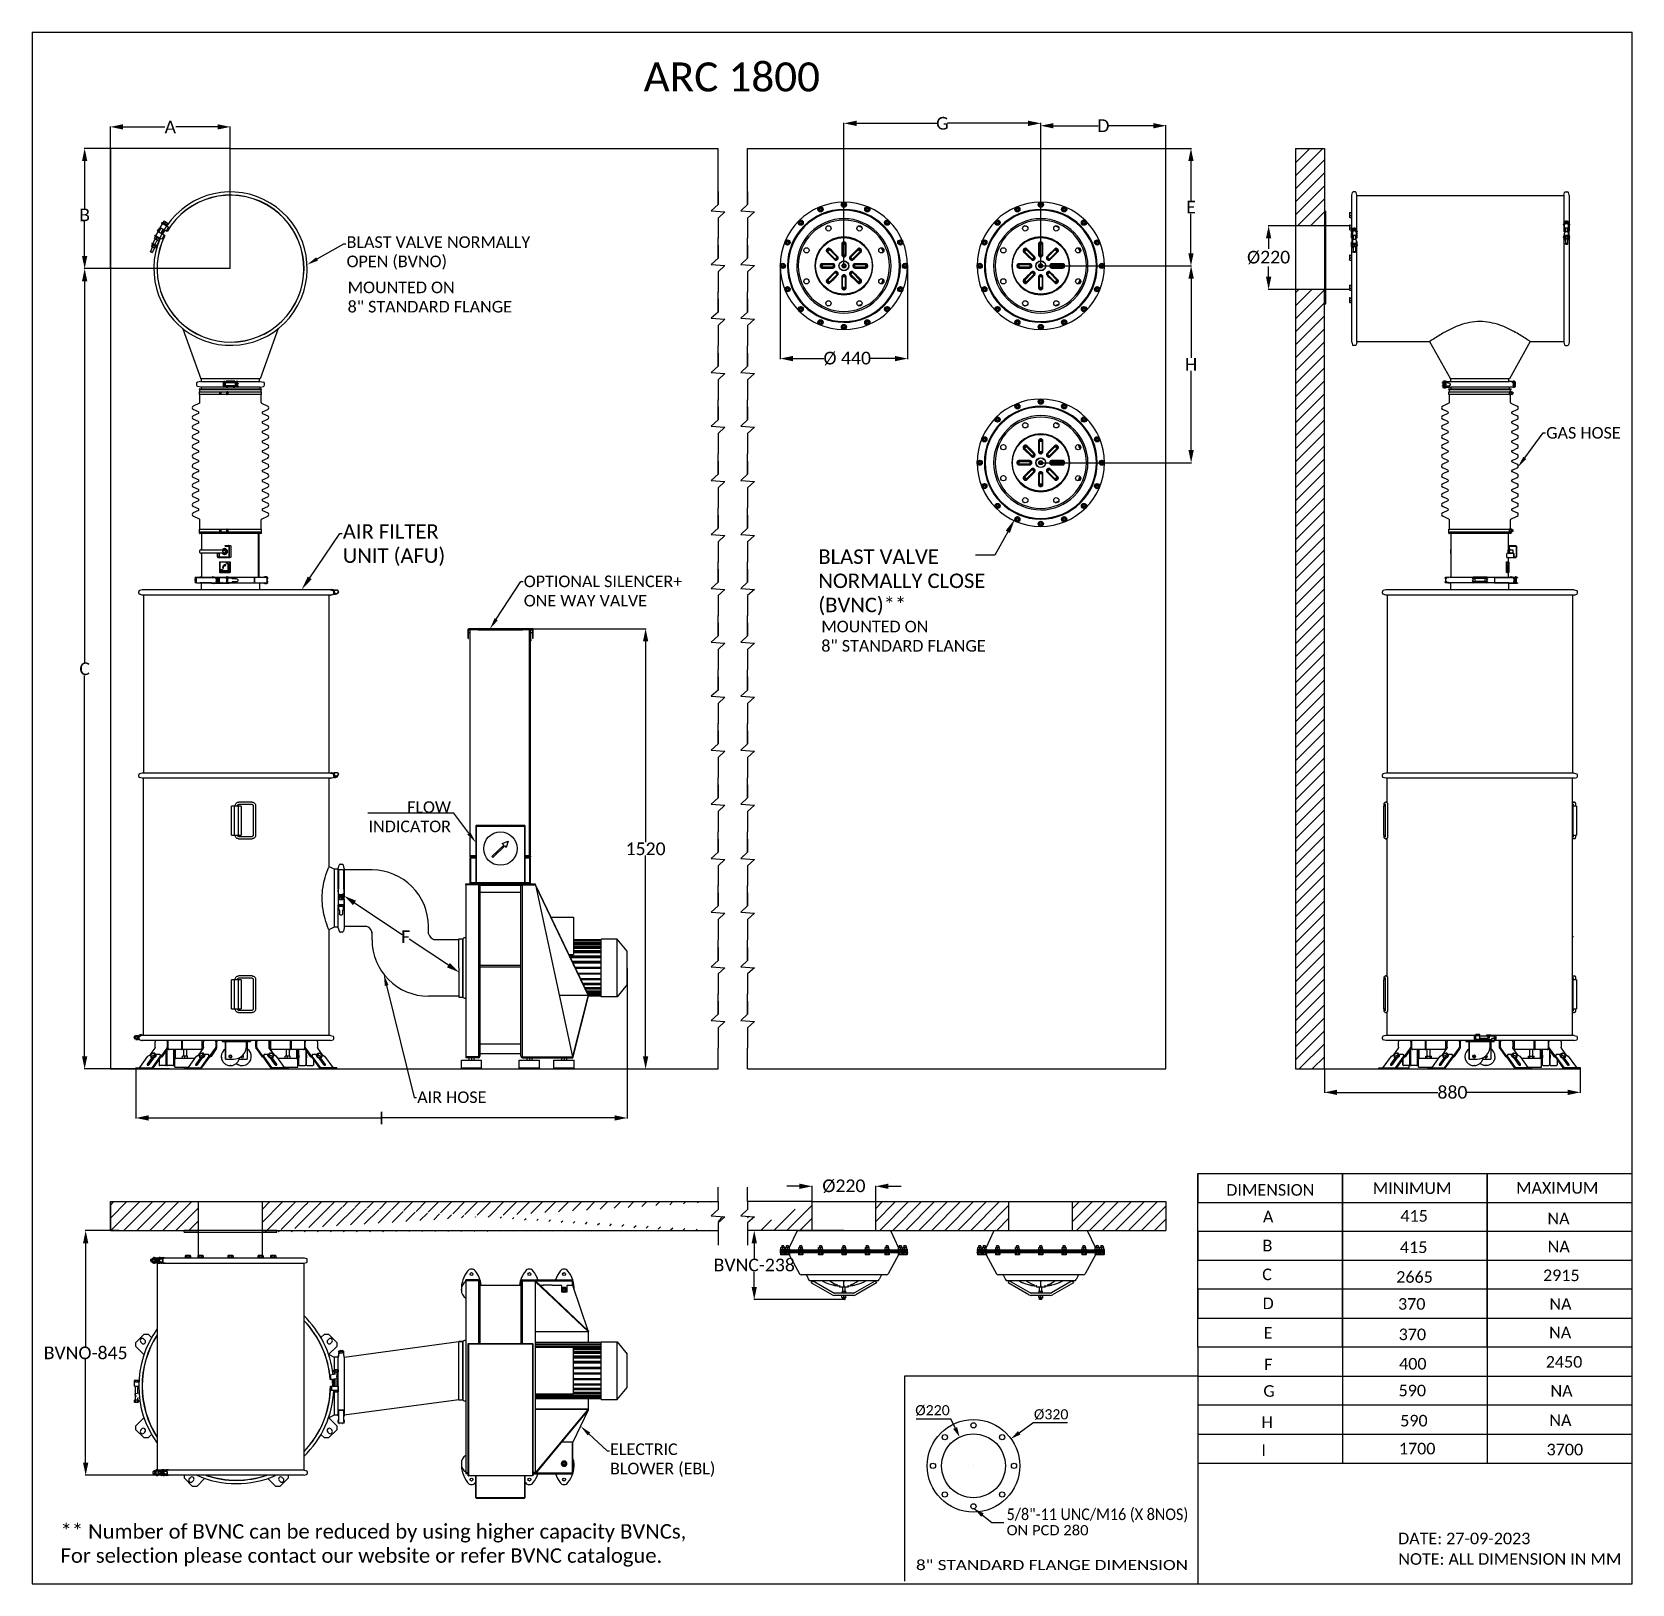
# Model space of a CAD drawing. Header units: millimetres. Extents: x 1186 to 6713, y 237 to 5598.
import ezdxf
from ezdxf import colors
from ezdxf.entities.mleader import LeaderData, LeaderLine
from ezdxf.enums import TextEntityAlignment as Align
from ezdxf.math import Vec2, Vec3

# ---------------------------------------------------------------- set-up
doc = ezdxf.new("R2010")
doc.units = ezdxf.units.MM
doc.header["$LTSCALE"] = 384.175
doc.header["$PDMODE"] = 3
doc.header["$PDSIZE"] = 8
doc.linetypes.add('DOT', pattern=[0.2, 0.1, -0.1])
doc.layers.get('0').update_dxf_attribs({"linetype": 'CONTINUOUS'})
doc.layers.get('Defpoints').update_dxf_attribs({"linetype": 'CONTINUOUS'})
for name, color, linetype in [('00_BUW_DATUM', 7, 'CONTINUOUS'), ('02___PRT_ALL_AXES', 7, 'CONTINUOUS'), ('03___PRT_ALL_CURVES', 7, 'CONTINUOUS')]:
    doc.layers.add(name, color=color, linetype=linetype)
doc.styles.get("Standard").update_dxf_attribs({"font": 'calibri.ttf'})
doc.dimstyles.new('DIMSTYLE_5', dxfattribs={"dimtxt": 35, "dimasz": 35, "dimexe": 0.08, "dimexo": 1, "dimtad": 1, "dimdsep": 46, "dimtxsty": 'Standard', "dimblk": '_FILLED', "dimblk1": '_FILLED', "dimblk2": '_FILLED', "dimcen": 0.09, "dimazin": 2, "dimtp": 0.01, "dimtm": 0.01, "dimtfac": 1, "dimtofl": 0, "dimtmove": 0, "dimatfit": 1, "dimldrblk": '_FILLED', "dimfxl": 1, "dimtolj": 1, "dimarcsym": 0})
doc.dimstyles.new('DIMSTYLE_6', dxfattribs={"dimtxt": 35, "dimasz": 35, "dimexe": 0.08, "dimexo": 1, "dimtad": 1, "dimdec": 0, "dimdsep": 46, "dimtxsty": 'Standard', "dimblk": '_FILLED', "dimblk1": '_FILLED', "dimblk2": '_FILLED', "dimcen": 0.09, "dimazin": 2, "dimtp": 0.01, "dimtm": 0.01, "dimtfac": 1, "dimtdec": 0, "dimtofl": 0, "dimtmove": 0, "dimatfit": 1, "dimldrblk": '_FILLED', "dimfxl": 1, "dimtolj": 1, "dimarcsym": 0})
doc.dimstyles.get("Standard").update_dxf_attribs({"dimtxt": 43.75, "dimasz": 43.75, "dimexe": 1.5, "dimexo": 1, "dimtad": 1, "dimdsep": 46, "dimtxsty": 'Standard', "dimblk": '_FILLED', "dimblk1": '_FILLED', "dimblk2": '_FILLED', "dimcen": 0.09, "dimazin": 2, "dimtol": 1, "dimtp": 0.01, "dimtm": 0.01, "dimtfac": 1, "dimtofl": 0, "dimtmove": 0, "dimatfit": 3, "dimldrblk": '_FILLED', "dimfxl": 1, "dimtolj": 1, "dimarcsym": 0})

msp = doc.modelspace()

# ---------------------------------------------------------------- texts
at = {"linetype": 'Continuous'}
for s, height, width, p, p2 in [('5/8"-11 UNC/M16 (X 8NOS)', 40, 0.883182, (4552.27638, 458.20255), (5179.68883, 458.20255)), ('ON PCD 280', 35, 1.037345, (4552.27638, 405.70255), (4835.1363, 405.70255)), ('8" STANDARD FLANGE DIMENSION', 35, 1.199526, (4239.16632, 285.44624), (5178.81932, 285.44624))]:
    msp.add_text(s, height=height, dxfattribs=dict(at, width=width)).set_placement(p, p2, align=Align.FIT)
at = {"attachment_point": 1}
for s, insert, char_height, width in [('\\pxt4;ARC 1800', (3298.33354, 5492.3478), 100, 698.7988121), ('BLAST VALVE NORMALLY CLOSE (BVNC)**', (3901.99184, 3810.46623), 50, 601.9484505), ('MOUNTED ON\\P8" STANDARD FLANGE', (3912.12742, 3564.1389), 40, 904.0801234), ('** Number of BVNC can be reduced by using higher capacity BVNCs,\\PFor selection please contact our website or refer BVNC catalogue.', (1284.3985, 444.02623), 50, 2761.1054183), ('\\A1;DATE: 27-09-2023', (5904.47564, 414.68716), 40, 899.2979963), ('NOTE: ALL DIMENSION IN MM', (5905.46499, 343.79856), 40, 899.2979963)]:
    msp.add_mtext(s, dxfattribs=dict(at, insert=insert, char_height=char_height, width=width))
at = {"color": 0, "char_height": 40, "attachment_point": 1}
for s, insert, width in [('MOUNTED ON\\P8" STANDARD FLANGE', (2275.9025, 4735.53313), 904.0801234), ('DIMENSION', (5311.17134, 1618.37221), 232.1831723), ('MINIMUM', (5817.15543, 1624.42089), 232.1831723), ('MAXIMUM', (6312.18747, 1625.5161), 232.1831723), ('A', (5437.66691, 1526.41015), 53.6649785), ('415', (5912.38238, 1528.62522), 53.6649785), ('NA', (6420.56067, 1519.68035), 53.6649785), ('B', (5436.29791, 1426.41663), 53.6649785), ('415', (5910.90282, 1420.45744), 53.6649785), ('NA', (6421.39067, 1422.68004), 53.6649785), ('C', (5435.2027, 1326.7531), 53.6649785), ('2665', (5898.10175, 1317.7827), 53.6649785), ('2915', (6405.18103, 1323.37407), 53.6649785), ('D', (5436.53885, 1226.69529), 53.6649785), ('370', (5904.229, 1224.66368), 53.6649785), ('NA', (6427.4198, 1224.60601), 53.6649785), ('E', (5440.20666, 1124.59864), 53.6649785), ('370', (5906.41941, 1119.52413), 53.6649785), ('NA', (6426.32459, 1126.03768), 53.6649785), ('F', (5441.65403, 1016.04408), 53.6649785), ('400', (5907.96037, 1018.1412), 53.6649785), ('2450', (6414.46636, 1024.47557), 53.6649785), ('G', (5439.13393, 924.06039), 53.6649785), ('590', (5906.1997, 925.63215), 53.6649785), ('NA', (6431.04124, 924.47193), 53.6649785), ('H', (5432.88712, 816.4343), 53.6649785), ('590', (5911.78612, 821.57779), 53.6649785), ('NA', (6427.17728, 822.93767), 53.6649785), ('I', (5432.3973, 720.03966), 53.6649785), ('1700', (5907.14721, 725.06238), 53.6649785), ('3700', (6417.33992, 721.76254), 53.6649785)]:
    msp.add_mtext(s, dxfattribs=dict(at, insert=insert, width=width))

# ---------------------------------------------------------------- blocks, each defined once
blk = doc.blocks.new('_FILLED')
at = {"color": 0, "linetype": 'ByBlock'}
blk.add_solid([(0, 0), (-1, 0.21), (-1, -0.21)], dxfattribs=at)
blk = doc.blocks.new('*D61')
at = {"color": 0, "lineweight": -2}
for p, q in [((1870.3, 5195.3), (1366, 5195.3)), ((1367.5, 5151.5), (1367.5, 4988.4)), ((1367.5, 4824), (1367.5, 4943.4)), ((1870.3, 4780.3), (1366, 4780.3))]:
    blk.add_line(p, q, dxfattribs=at)
at = {"layer": 'Defpoints', "color": 0}
for p in [(1367.5, 5195.3), (1871.3, 5195.3), (1871.3, 4780.3)]:
    blk.add_point(p, dxfattribs=at)
at = {"color": 0, "linetype": 'ByBlock', "lineweight": -2, "xscale": 43.75, "yscale": 43.75, "zscale": 43.75}
for p, rotation in [((1367.5, 5195.3), 90), ((1367.5, 4780.3), 270)]:
    blk.add_blockref('_FILLED', p, dxfattribs=dict(at, rotation=rotation))
at = {"color": 0, "insert": (1367.5, 4965.9), "char_height": 43.75, "attachment_point": 5}
blk.add_mtext('\\A1;\\A1;B', dxfattribs=at)
blk = doc.blocks.new('*D62')
at = {"color": 0, "lineweight": -2}
for p, q in [((1456.3, 4781.3), (1456.3, 5271.3)), ((1500.1, 5269.8), (1643.9, 5269.8)), ((1826.6, 5269.8), (1682.7, 5269.8)), ((1870.3, 4781.3), (1870.3, 5271.3))]:
    blk.add_line(p, q, dxfattribs=at)
at = {"layer": 'Defpoints', "color": 0}
for p in [(1456.3, 5269.8), (1456.3, 4780.3), (1870.3, 4780.3)]:
    blk.add_point(p, dxfattribs=at)
at = {"color": 0, "linetype": 'ByBlock', "lineweight": -2, "xscale": 43.75, "yscale": 43.75, "zscale": 43.75, "rotation": 180}
blk.add_blockref('_FILLED', (1456.3, 5269.8), dxfattribs=at)
at = {"color": 0, "linetype": 'ByBlock', "lineweight": -2, "xscale": 43.75, "yscale": 43.75, "zscale": 43.75}
blk.add_blockref('_FILLED', (1870.3, 5269.8), dxfattribs=at)
at = {"color": 0, "insert": (1663.3, 5269.8), "char_height": 43.75, "attachment_point": 5}
blk.add_mtext('\\A1;\\A1;A', dxfattribs=at)
blk = doc.blocks.new('*D63')
at = {"color": 0, "lineweight": -2}
for p, q in [((1869.3, 4780.3), (1366, 4780.3)), ((1367.5, 4736.5), (1367.5, 3421.1)), ((1367.5, 2059.8), (1367.5, 3375.2)), ((1661, 2016.1), (1366, 2016.1))]:
    blk.add_line(p, q, dxfattribs=at)
at = {"layer": 'Defpoints', "color": 0}
for p in [(1870.3, 4780.3), (1367.5, 2016.1), (1662, 2016.1)]:
    blk.add_point(p, dxfattribs=at)
at = {"color": 0, "linetype": 'ByBlock', "lineweight": -2, "xscale": 43.75, "yscale": 43.75, "zscale": 43.75}
for p, rotation in [((1367.5, 4780.3), 90), ((1367.5, 2016.1), 270)]:
    blk.add_blockref('_FILLED', p, dxfattribs=dict(at, rotation=rotation))
at = {"color": 0, "insert": (1367.5, 3398.2), "char_height": 43.75, "attachment_point": 5}
blk.add_mtext('\\A1;\\A1;C', dxfattribs=at)
blk = doc.blocks.new('*D65')
at = {"color": 0, "lineweight": -2}
for p, q in [((3241.7, 2364.1), (3241.7, 1845.5)), ((1544.6, 2017.1), (1544.6, 1845.5)), ((1588.3, 1847), (2389.6, 1847)), ((3197.9, 1847), (2396.6, 1847))]:
    blk.add_line(p, q, dxfattribs=at)
at = {"layer": 'Defpoints', "color": 0}
for p in [(3241.7, 2365.1), (1544.6, 2018.1), (3241.7, 1847)]:
    blk.add_point(p, dxfattribs=at)
at = {"color": 0, "linetype": 'ByBlock', "lineweight": -2, "xscale": 43.75, "yscale": 43.75, "zscale": 43.75, "rotation": 180}
blk.add_blockref('_FILLED', (1544.6, 1847), dxfattribs=at)
at = {"color": 0, "linetype": 'ByBlock', "lineweight": -2, "xscale": 43.75, "yscale": 43.75, "zscale": 43.75}
blk.add_blockref('_FILLED', (3241.7, 1847), dxfattribs=at)
at = {"color": 0, "insert": (2393.1, 1847), "char_height": 43.75, "attachment_point": 5}
blk.add_mtext('\\A1;\\A1;I', dxfattribs=at)
blk = doc.blocks.new('*D76')
at = {"color": 0, "lineweight": -2}
for p, q in [((4670.3, 4790.9), (4670.3, 5275.3)), ((4714, 5273.8), (4869, 5273.8)), ((5058.8, 5273.8), (4903.8, 5273.8)), ((5102.6, 4790.9), (5102.6, 5275.3))]:
    blk.add_line(p, q, dxfattribs=at)
at = {"layer": 'Defpoints', "color": 0}
for p in [(5102.6, 5273.8), (4670.3, 4789.9), (5102.6, 4789.9)]:
    blk.add_point(p, dxfattribs=at)
at = {"color": 0, "linetype": 'ByBlock', "lineweight": -2, "xscale": 43.75, "yscale": 43.75, "zscale": 43.75, "rotation": 180}
blk.add_blockref('_FILLED', (4670.3, 5273.8), dxfattribs=at)
at = {"color": 0, "linetype": 'ByBlock', "lineweight": -2, "xscale": 43.75, "yscale": 43.75, "zscale": 43.75}
blk.add_blockref('_FILLED', (5102.6, 5273.8), dxfattribs=at)
at = {"color": 0, "insert": (4886.4, 5273.8), "char_height": 43.75, "attachment_point": 5}
blk.add_mtext('\\A1;\\A1;D', dxfattribs=at)
blk = doc.blocks.new('*D77')
at = {"color": 0, "lineweight": -2}
for p, q in [((4668.1, 5195.3), (5190.5, 5195.3)), ((5189, 5151.5), (5189, 5015.1)), ((5189, 4833.6), (5189, 4970.1)), ((4668.1, 4789.9), (5190.5, 4789.9))]:
    blk.add_line(p, q, dxfattribs=at)
at = {"layer": 'Defpoints', "color": 0}
for p in [(4667.1, 5195.3), (4667.1, 4789.9), (5189, 4789.9)]:
    blk.add_point(p, dxfattribs=at)
at = {"color": 0, "linetype": 'ByBlock', "lineweight": -2, "xscale": 43.75, "yscale": 43.75, "zscale": 43.75}
for p, rotation in [((5189, 5195.3), 90), ((5189, 4789.9), 270)]:
    blk.add_blockref('_FILLED', p, dxfattribs=dict(at, rotation=rotation))
at = {"color": 0, "insert": (5189, 4992.6), "char_height": 43.75, "attachment_point": 5}
blk.add_mtext('\\A1;\\A1;E', dxfattribs=at)
blk = doc.blocks.new('*D78')
at = {"color": 0, "lineweight": -2}
for p, q in [((3990.2, 4791.9), (3990.2, 5283.6)), ((4034, 5282.1), (4311.9, 5282.1)), ((4626.5, 5282.1), (4348.6, 5282.1)), ((4670.3, 4791.9), (4670.3, 5283.6))]:
    blk.add_line(p, q, dxfattribs=at)
at = {"layer": 'Defpoints', "color": 0}
for p in [(4670.3, 5282.1), (3990.2, 4790.9), (4670.3, 4790.9)]:
    blk.add_point(p, dxfattribs=at)
at = {"color": 0, "linetype": 'ByBlock', "lineweight": -2, "xscale": 43.75, "yscale": 43.75, "zscale": 43.75, "rotation": 180}
blk.add_blockref('_FILLED', (3990.2, 5282.1), dxfattribs=at)
at = {"color": 0, "linetype": 'ByBlock', "lineweight": -2, "xscale": 43.75, "yscale": 43.75, "zscale": 43.75}
blk.add_blockref('_FILLED', (4670.3, 5282.1), dxfattribs=at)
at = {"color": 0, "insert": (4330.2, 5282.1), "char_height": 43.75, "attachment_point": 5}
blk.add_mtext('\\A1;\\A1;G', dxfattribs=at)
blk = doc.blocks.new('*D79')
at = {"color": 0, "lineweight": -2}
for p, q in [((4671.2, 4789.9), (5191.1, 4789.9)), ((5189.6, 4746.1), (5189.6, 4472.5)), ((5189.6, 4153.6), (5189.6, 4427.3)), ((4671.3, 4109.9), (5191.1, 4109.9))]:
    blk.add_line(p, q, dxfattribs=at)
at = {"layer": 'Defpoints', "color": 0}
for p in [(4670.2, 4789.9), (4670.3, 4109.9), (5189.6, 4109.9)]:
    blk.add_point(p, dxfattribs=at)
at = {"color": 0, "linetype": 'ByBlock', "lineweight": -2, "xscale": 43.75, "yscale": 43.75, "zscale": 43.75}
for p, rotation in [((5189.6, 4789.9), 90), ((5189.6, 4109.9), 270)]:
    blk.add_blockref('_FILLED', p, dxfattribs=dict(at, rotation=rotation))
at = {"color": 0, "insert": (5189.6, 4449.9), "char_height": 43.75, "attachment_point": 5}
blk.add_mtext('\\A1;\\A1;H', dxfattribs=at)
blk = doc.blocks.new('*D80')
at = {"color": 0, "lineweight": -2}
for p, q in [((3770.2, 4788.9), (3770.2, 4468.1)), ((4210.2, 4788.4), (4210.2, 4468.1)), ((3814, 4469.6), (3920.9, 4469.6)), ((4166.5, 4469.6), (4082.5, 4469.6))]:
    blk.add_line(p, q, dxfattribs=at)
at = {"layer": 'Defpoints', "color": 0}
for p in [(3770.2, 4789.9), (4210.2, 4789.4), (4210.2, 4469.6)]:
    blk.add_point(p, dxfattribs=at)
at = {"color": 0, "linetype": 'ByBlock', "lineweight": -2, "xscale": 43.75, "yscale": 43.75, "zscale": 43.75, "rotation": 180}
blk.add_blockref('_FILLED', (3770.2, 4469.6), dxfattribs=at)
at = {"color": 0, "linetype": 'ByBlock', "lineweight": -2, "xscale": 43.75, "yscale": 43.75, "zscale": 43.75}
blk.add_blockref('_FILLED', (4210.2, 4469.6), dxfattribs=at)
at = {"color": 0, "insert": (4001.7, 4469.6), "char_height": 43.75, "attachment_point": 5}
blk.add_mtext('\\A1;\\A1;%%C 440', dxfattribs=at)
blk = doc.blocks.new('*D81')
at = {"color": 0, "lineweight": -2}
for p, q in [((2262.8, 2613.2), (2264.2, 2615.3)), ((2299.8, 2589.8), (2464.2, 2480.7)), ((2624.3, 2374.5), (2488.4, 2464.7)), ((2660.2, 2349.6), (2661.6, 2351.6))]:
    blk.add_line(p, q, dxfattribs=at)
at = {"layer": 'Defpoints', "color": 0}
for p in [(2262.2, 2612.4), (2659.7, 2348.7), (2660.7, 2350.4)]:
    blk.add_point(p, dxfattribs=at)
at = {"color": 0, "linetype": 'ByBlock', "lineweight": -2, "xscale": 43.75, "yscale": 43.75, "zscale": 43.75}
for p, rotation in [((2263.3, 2614), 146.439234375709), ((2660.7, 2350.4), 326.439234375709)]:
    blk.add_blockref('_FILLED', p, dxfattribs=dict(at, rotation=rotation))
at = {"color": 0, "insert": (2476.3, 2472.7), "char_height": 43.75, "attachment_point": 5}
blk.add_mtext('\\A1;\\A1;F', dxfattribs=at)
blk = doc.blocks.new('*D82')
at = {"color": 0, "lineweight": -2}
for p, q in [((5599.3, 4928.3), (5455.8, 4928.3)), ((5457.3, 4884.5), (5457.3, 4848.4)), ((5457.3, 4752), (5457.3, 4788.2)), ((5599.3, 4708.3), (5455.8, 4708.3))]:
    blk.add_line(p, q, dxfattribs=at)
at = {"layer": 'Defpoints', "color": 0}
for p in [(5600.3, 4928.3), (5457.3, 4708.3), (5600.3, 4708.3)]:
    blk.add_point(p, dxfattribs=at)
at = {"color": 0, "linetype": 'ByBlock', "lineweight": -2, "xscale": 43.75, "yscale": 43.75, "zscale": 43.75}
for p, rotation in [((5457.3, 4928.3), 90), ((5457.3, 4708.3), 270)]:
    blk.add_blockref('_FILLED', p, dxfattribs=dict(at, rotation=rotation))
at = {"color": 0, "insert": (5457.3, 4818.3), "char_height": 43.75, "attachment_point": 5}
blk.add_mtext('\\A1;\\A1;%%c220', dxfattribs=at)
blk = doc.blocks.new('*D83')
at = {"color": 0, "lineweight": -2}
for p, q in [((1486.5, 1458), (1369.5, 1458)), ((1371, 1414.2), (1371, 1058.6)), ((1371, 656.8), (1371, 1012.5)), ((1857.4, 613), (1369.5, 613))]:
    blk.add_line(p, q, dxfattribs=at)
at = {"layer": 'Defpoints', "color": 0}
for p in [(1487.5, 1458), (1371, 613), (1858.4, 613)]:
    blk.add_point(p, dxfattribs=at)
at = {"color": 0, "linetype": 'ByBlock', "lineweight": -2, "xscale": 43.75, "yscale": 43.75, "zscale": 43.75}
for p, rotation in [((1371, 1458), 90), ((1371, 613), 270)]:
    blk.add_blockref('_FILLED', p, dxfattribs=dict(at, rotation=rotation))
at = {"color": 0, "insert": (1371, 1035.5), "char_height": 43.75, "attachment_point": 5}
blk.add_mtext('\\A1;\\A1;BVNO-845', dxfattribs=at)
blk = doc.blocks.new('*D94')
at = {"color": 0, "lineweight": -2}
for p, q in [((3989.2, 1458), (3679, 1458)), ((3680.5, 1414.2), (3680.5, 1362)), ((3680.5, 1263.7), (3680.5, 1315.9)), ((3989.2, 1220), (3679, 1220))]:
    blk.add_line(p, q, dxfattribs=at)
at = {"layer": 'Defpoints', "color": 0}
for p in [(3990.2, 1458), (3680.5, 1220), (3990.2, 1220)]:
    blk.add_point(p, dxfattribs=at)
at = {"color": 0, "linetype": 'ByBlock', "lineweight": -2, "xscale": 43.75, "yscale": 43.75, "zscale": 43.75}
for p, rotation in [((3680.5, 1458), 90), ((3680.5, 1220), 270)]:
    blk.add_blockref('_FILLED', p, dxfattribs=dict(at, rotation=rotation))
at = {"color": 0, "insert": (3680.5, 1339), "char_height": 43.75, "attachment_point": 5}
blk.add_mtext('\\A1;\\A1;BVNC-238', dxfattribs=at)
blk = doc.blocks.new('*D95')
at = {"color": 0, "lineweight": -2}
for p, q in [((3836.5, 1611), (3792.7, 1611)), ((3880.2, 1546.8), (3880.2, 1612.5)), ((4100.2, 1546.8), (4100.2, 1612.5)), ((4144, 1611), (4187.7, 1611))]:
    blk.add_line(p, q, dxfattribs=at)
at = {"layer": 'Defpoints', "color": 0}
for p in [(4100.2, 1611), (3880.2, 1545.8), (4100.2, 1545.8)]:
    blk.add_point(p, dxfattribs=at)
at = {"color": 0, "linetype": 'ByBlock', "lineweight": -2, "xscale": 43.75, "yscale": 43.75, "zscale": 43.75}
blk.add_blockref('_FILLED', (3880.2, 1611), dxfattribs=at)
at = {"color": 0, "linetype": 'ByBlock', "lineweight": -2, "xscale": 43.75, "yscale": 43.75, "zscale": 43.75, "rotation": 180}
blk.add_blockref('_FILLED', (4100.2, 1611), dxfattribs=at)
at = {"color": 0, "insert": (3990.2, 1611), "char_height": 43.75, "attachment_point": 5}
blk.add_mtext('\\A1;\\A1;%%C220', dxfattribs=at)
blk = doc.blocks.new('*D96')
at = {"color": 0, "lineweight": -2}
for p, q in [((5650.3, 2015.1), (5650.3, 1933.9)), ((6534, 2015.1), (6534, 1933.9)), ((5694, 1935.4), (6041.7, 1935.4)), ((6490.3, 1935.4), (6142.6, 1935.4))]:
    blk.add_line(p, q, dxfattribs=at)
at = {"layer": 'Defpoints', "color": 0}
for p in [(5650.3, 2016.1), (6534, 2016.1), (6534, 1935.4)]:
    blk.add_point(p, dxfattribs=at)
at = {"color": 0, "linetype": 'ByBlock', "lineweight": -2, "xscale": 43.75, "yscale": 43.75, "zscale": 43.75, "rotation": 180}
blk.add_blockref('_FILLED', (5650.3, 1935.4), dxfattribs=at)
at = {"color": 0, "linetype": 'ByBlock', "lineweight": -2, "xscale": 43.75, "yscale": 43.75, "zscale": 43.75}
blk.add_blockref('_FILLED', (6534, 1935.4), dxfattribs=at)
at = {"color": 0, "insert": (6092.2, 1935.4), "char_height": 43.75, "attachment_point": 5}
blk.add_mtext('\\A1;\\A1;880', dxfattribs=at)
blk = doc.blocks.new('*D101')
at = {"color": 0, "lineweight": -2}
for p in [(4595.9, 759.7), (4762.4, 793.7)]:
    blk.add_line(p, (4643, 793.7), dxfattribs=at)
at = {"color": 0}
for p, q in [((4437.7, 645.5), (4437.9, 645.5)), ((4437.8, 645.5), (4437.8, 645.6))]:
    blk.add_line(p, q, dxfattribs=at)
at = {"layer": 'Defpoints', "color": 0}
for p in [(4567.5, 739.2), (4308.1, 551.9)]:
    blk.add_point(p, dxfattribs=at)
at = {"color": 0, "linetype": 'ByBlock', "lineweight": -2, "xscale": 35, "yscale": 35, "zscale": 35, "rotation": 215.8264787222528}
blk.add_blockref('_FILLED', (4567.5, 739.2), dxfattribs=at)
at = {"color": 0, "insert": (4646.5, 841), "char_height": 35, "attachment_point": 1, "line_spacing_factor": 0.9}
blk.add_mtext('\\A1;%%c320', dxfattribs=at)
blk = doc.blocks.new('*D102')
at = {"color": 0, "lineweight": -2}
for p in [(4239.9, 807.8), (4374.5, 776.3)]:
    blk.add_line(p, (4359.3, 807.8), dxfattribs=at)
at = {"color": 0}
for p, q in [((4437.7, 645.5), (4437.9, 645.5)), ((4437.8, 645.5), (4437.8, 645.6))]:
    blk.add_line(p, q, dxfattribs=at)
at = {"layer": 'Defpoints', "color": 0}
for p in [(4389.8, 744.8), (4485.9, 546.3)]:
    blk.add_point(p, dxfattribs=at)
at = {"color": 0, "linetype": 'ByBlock', "lineweight": -2, "xscale": 35, "yscale": 35, "zscale": 35, "rotation": 295.83115539381}
blk.add_blockref('_FILLED', (4389.8, 744.8), dxfattribs=at)
at = {"color": 0, "insert": (4355.7, 855.1), "char_height": 35, "attachment_point": 3, "line_spacing_factor": 0.9}
blk.add_mtext('\\A1;%%c220', dxfattribs=at)
blk = doc.blocks.new('*D104')
at = {"color": 0, "lineweight": -2}
for p, q in [((2891.3, 3536.5), (3306.7, 3536.5)), ((3305.2, 3492.8), (3305.2, 2799.3)), ((3305.2, 2059.8), (3305.2, 2753.3)), ((2910.4, 2016.1), (3306.7, 2016.1))]:
    blk.add_line(p, q, dxfattribs=at)
at = {"layer": 'Defpoints', "color": 0}
for p in [(2890.3, 3536.5), (2909.4, 2016.1), (3305.2, 2016.1)]:
    blk.add_point(p, dxfattribs=at)
at = {"color": 0, "linetype": 'ByBlock', "lineweight": -2, "xscale": 43.75, "yscale": 43.75, "zscale": 43.75}
for p, rotation in [((3305.2, 3536.5), 90), ((3305.2, 2016.1), 270)]:
    blk.add_blockref('_FILLED', p, dxfattribs=dict(at, rotation=rotation))
at = {"color": 0, "insert": (3305.2, 2776.3), "char_height": 43.75, "attachment_point": 5}
blk.add_mtext('\\A1;\\A1;1520', dxfattribs=at)
blk = doc.blocks.new('ARROW_4_BL2', base_point=(2354, 363.6))
at = {"color": 7, "linetype": 'Continuous'}
for p, q in [((2335.2, 347.1), (2362.2, 373.4)), ((2337.4, 344.9), (2364.4, 371.2)), ((2358.6, 377.1), (2372.8, 382.3)), ((2362.2, 373.4), (2358.6, 377.1)), ((2364.4, 371.2), (2368, 367.5)), ((2372.8, 382.3), (2368, 367.5)), ((2335.2, 347.1), (2337.4, 344.9))]:
    blk.add_line(p, q, dxfattribs=at)

# ---------------------------------------------------------------- dimensions: what is measured, and where the dimension line sits
for base, p1, p2, text, picture, middle in [((4670.26347, 5282.10022), (3990.2329, 4790.93868), (4670.26347, 4790.93868), '\\A1;G', '*D78', (4330.24819, 5282.10022)), ((5102.55559, 5273.84564), (4670.26347, 4789.88031), (5102.55559, 4789.88031), '\\A1;D', '*D76', (4886.40953, 5273.84564)), ((4210.23702, 4469.58932), (3770.2329, 4789.88031), (4210.23702, 4789.4189), '\\A1;%%C 440', '*D80', (4001.69906, 4469.58932)), ((6534.04528, 1935.3704), (5650.27631, 2016.09641), (6534.04528, 2016.09641), '\\A1;880', '*D96', (6092.1608, 1935.3704))]:
    dim = msp.add_linear_dim(base=base, p1=p1, p2=p2, text=text, dimstyle='Standard', override={"dimtad": 0, "dimtih": 1, "dimtoh": 1, "dimdec": 4, "dimzin": 0, "dimtxsty": 'Standard', "dimcen": 62.865, "dimadec": 0, "dimazin": 0, "dimtdec": 4, "dimtzin": 0})
    dim.commit()
    dim.dimension.update_dxf_attribs({"geometry": picture, "text_midpoint": middle, "dimtype": 160})
at = {"color": 0}
dim = msp.add_linear_dim(base=(1456.32885, 5269.78881), p1=(1870.32885, 4780.27166), p2=(1456.32885, 4780.27166), text='\\A1;A', dimstyle='Standard', override={"dimtad": 0, "dimtih": 1, "dimtoh": 1, "dimdec": 4, "dimzin": 0, "dimtxsty": 'Standard', "dimcen": 62.865, "dimadec": 0, "dimazin": 0, "dimtdec": 4, "dimtzin": 0}, dxfattribs=at)
dim.commit()
dim.dimension.update_dxf_attribs({"geometry": '*D62', "text_midpoint": (1663.32885, 5269.78881), "dimtype": 160})
dim = msp.add_linear_dim(base=(1367.54403, 5195.27166), p1=(1871.32885, 4780.27166), p2=(1871.32885, 5195.27166), angle=90, text='\\A1;B', dimstyle='Standard', override={"dimtad": 0, "dimtih": 1, "dimtoh": 1, "dimdec": 4, "dimzin": 0, "dimtxsty": 'Standard', "dimcen": 62.865, "dimadec": 0, "dimazin": 0, "dimtdec": 4, "dimtzin": 0}, dxfattribs=at)
dim.commit()
dim.dimension.update_dxf_attribs({"geometry": '*D61', "text_midpoint": (1367.54403, 4965.89666), "dimtype": 160})
for base, p1, p2, angle, text, picture, middle, dimtype in [((5189.0216, 4789.88031), (4667.11335, 5195.27166), (4667.11335, 4789.88031), 90, '\\A1;E', '*D77', (5189.0216, 4992.57599), 160), ((2660.74946, 2350.35042), (2262.24795, 2612.37282), (2659.66772, 2348.71984), 326.43923438, '\\A1;F', '*D81', (2476.29505, 2472.71966), 161), ((1370.99011, 613.03666), (1487.49796, 1457.991), (1858.44434, 613.03666), 90, '\\A1;BVNO-845', '*D83', (1370.99011, 1035.51383), 160), ((3680.54981, 1219.96708), (3990.20204, 1457.991), (3990.20204, 1219.96708), 90, '\\A1;BVNC-238', '*D94', (3680.54981, 1338.97904), 160)]:
    dim = msp.add_linear_dim(base=base, p1=p1, p2=p2, angle=angle, text=text, dimstyle='Standard', override={"dimtad": 0, "dimtih": 1, "dimtoh": 1, "dimdec": 4, "dimzin": 0, "dimtxsty": 'Standard', "dimcen": 62.865, "dimadec": 0, "dimazin": 0, "dimtdec": 4, "dimtzin": 0})
    dim.commit()
    dim.dimension.update_dxf_attribs({"geometry": picture, "text_midpoint": middle, "dimtype": dimtype})
for base, p1, p2, text, picture, middle in [((5457.31234, 4708.27166), (5600.27631, 4928.26748), (5600.27631, 4708.27166), '\\A1;%%c220', '*D82', (5457.31234, 4818.26957)), ((5189.5982, 4109.87996), (4670.2329, 4789.88031), (4670.26347, 4109.87996), '\\A1;H', '*D79', (5189.5982, 4449.88013)), ((3305.16403, 2016.09641), (2890.32379, 3536.51396), (2909.4333, 2016.09641), '\\A1;1520', '*D104', (3305.16403, 2776.30518))]:
    dim = msp.add_linear_dim(base=base, p1=p1, p2=p2, angle=90, text=text, dimstyle='Standard', override={"dimtad": 0, "dimtih": 1, "dimtoh": 1, "dimdec": 4, "dimzin": 0, "dimtxsty": 'Standard', "dimcen": 62.865, "dimadec": 0, "dimazin": 0, "dimtdec": 4, "dimtzin": 0})
    dim.commit()
    dim.dimension.update_dxf_attribs({"geometry": picture, "text_midpoint": middle})
dim = msp.add_linear_dim(base=(1367.54403, 2016.09641), p1=(1870.32885, 4780.27166), p2=(1661.97033, 2016.09641), angle=90, text='\\A1;C', dimstyle='Standard', override={"dimtad": 0, "dimtih": 1, "dimtoh": 1, "dimdec": 4, "dimzin": 0, "dimtxsty": 'Standard', "dimcen": 62.865, "dimadec": 0, "dimazin": 0, "dimtdec": 4, "dimtzin": 0}, dxfattribs=at)
dim.commit()
dim.dimension.update_dxf_attribs({"geometry": '*D63', "text_midpoint": (1367.54403, 3398.18404)})
for base, p1, p2, text, picture, middle in [((3241.67272, 1847.03747), (1544.55988, 2018.09641), (3241.67272, 2365.09641), '\\A1;I', '*D65', (2393.1163, 1847.03747)), ((4100.20204, 1611.00249), (3880.20204, 1545.82762), (4100.20204, 1545.82762), '\\A1;%%C220', '*D95', (3990.20204, 1611.00249))]:
    dim = msp.add_linear_dim(base=base, p1=p1, p2=p2, text=text, dimstyle='Standard', override={"dimtad": 0, "dimtih": 1, "dimtoh": 1, "dimdec": 4, "dimzin": 0, "dimtxsty": 'Standard', "dimcen": 62.865, "dimadec": 0, "dimazin": 0, "dimtdec": 4, "dimtzin": 0})
    dim.commit()
    dim.dimension.update_dxf_attribs({"geometry": picture, "text_midpoint": middle})
for p1, p2, text, dimstyle, override, picture, middle in [((4485.8552, 546.31173), (4389.77881, 744.7798), '%%c220', 'DIMSTYLE_6', {"dimtih": 1, "dimtoh": 1, "dimpost": '<>', "dimtxsty": 'Standard'}, '*D102', (4297.82003, 807.78554)), ((4308.09006, 551.89257), (4567.54395, 739.19895), '%%c<>', 'DIMSTYLE_5', {"dimtih": 1, "dimtoh": 1, "dimpost": '<>'}, '*D101', (4704.45599, 793.67091))]:
    dim = msp.add_diameter_dim_2p(p1=p1, p2=p2, text=text, dimstyle=dimstyle, override=override)
    dim.commit()
    dim.dimension.update_dxf_attribs({"geometry": picture, "text_midpoint": middle, "dimtype": 163})

# ---------------------------------------------------------------- hatches: boundary and pattern name
h = msp.add_hatch()
h.set_pattern_fill('ANSI31', color=256, scale=10)
h.paths.add_polyline_path([(5650.27631, 4928.26748), (5550.27631, 4928.26748), (5550.27631, 5195.27166), (5650.27631, 5195.27166)])
h = msp.add_hatch()
h.set_pattern_fill('ANSI31', color=256, scale=10)
h.paths.add_polyline_path([(5550.27631, 4708.27166), (5550.27631, 2016.09641), (5650.27631, 2016.09641), (5650.27631, 4708.27166)])
h = msp.add_hatch()
h.set_pattern_fill('ANSI31', color=256, scale=10)
edge = h.paths.add_edge_path()
edge.add_line((1456.32885, 1557.991), (1761.32885, 1557.991))
edge.add_line((1456.32885, 1457.991), (1456.32885, 1557.991))
edge.add_line((1456.32885, 1457.991), (1761.32885, 1457.991))
edge.add_line((1761.32885, 1452.991), (1761.32885, 1557.991))
h = msp.add_hatch()
h.set_pattern_fill('ANSI31', color=256, scale=10)
edge = h.paths.add_edge_path()
edge.add_line((3424.96452, 1457.991), (3555.31888, 1457.991))
edge.add_line((1981.32885, 1557.991), (3555.31888, 1557.991))
edge.add_line((1981.32885, 1457.991), (3555.31888, 1457.991))
edge.add_line((3555.31888, 1557.991), (3555.31888, 1531.28259))
edge.add_line((3555.31888, 1531.28259), (3531.83228, 1509.50608))
edge.add_line((3531.83228, 1509.50608), (3578.80547, 1506.0591))
edge.add_line((3578.80547, 1506.0591), (3555.31888, 1484.28259))
edge.add_line((3555.31888, 1484.28259), (3555.31888, 1457.78259))
edge.add_line((1981.32885, 1452.991), (1981.32885, 1557.991))
h = msp.add_hatch()
h.set_pattern_fill('ANSI31', color=256, scale=10)
edge = h.paths.add_edge_path()
edge.add_line((3880.20204, 1457.991), (3880.20204, 1557.991))
edge.add_line((3657.2987, 1557.991), (3657.2987, 1531.28259))
edge.add_line((3657.2987, 1531.28259), (3633.8121, 1509.50608))
edge.add_line((3633.8121, 1509.50608), (3680.7853, 1506.0591))
edge.add_line((3680.7853, 1506.0591), (3657.2987, 1484.28259))
edge.add_line((3657.2987, 1484.28259), (3657.2987, 1457.78259))
edge.add_line((3880.20204, 1457.991), (3657.2987, 1457.991))
edge.add_line((3657.2987, 1557.991), (3880.20204, 1557.991))
h = msp.add_hatch()
h.set_pattern_fill('ANSI31', color=256, scale=10)
h.set_pattern_definition([(45, (44.53, 217.525), (-22.45064, 22.45064), [])])
h.paths.add_polyline_path([(4015.6483, 1557.991), (4100.20204, 1557.991), (4100.20204, 1457.991), (4560.23262, 1457.991), (4560.23262, 1557.991)])
h = msp.add_hatch()
h.set_pattern_fill('ANSI31', color=256, scale=10)
h.set_pattern_definition([(45, (724.56, 217.525), (-22.45064, 22.45064), [])])
h.paths.add_polyline_path([(4695.67887, 1557.991), (4780.23262, 1557.991), (4780.23262, 1457.991), (5102.52473, 1457.991), (5102.52473, 1557.991)])

# ---------------------------------------------------------------- linework, layer by layer
at = {"color": 0, "linetype": 'Continuous'}
for p, q in [((1185.62169, 5597.5), (6712.51455, 5597.5)), ((6712.51455, 237.4592), (6712.51455, 5597.5)), ((5744.32197, 5034.13892), (5746.53592, 5042.90618)), ((5744.32197, 4911.14223), (5744.32197, 5034.13892)), ((5757.10801, 5045.17166), (5749.44461, 5045.17166)), ((5762.23066, 5034.13892), (5760.0167, 5042.90618)), ((5762.23066, 4911.14223), (5762.23066, 5034.13892)), ((5762.23066, 5033.27166), (6477.32197, 5033.27166)), ((6477.32197, 5034.13892), (6479.53592, 5042.90618)), ((6477.32197, 5034.13892), (6477.32197, 4935.99307)), ((6482.44461, 5045.17166), (6490.10801, 5045.17166)), ((6495.23066, 5034.13892), (6493.0167, 5042.90618)), ((6495.23066, 5034.13892), (6495.23066, 4935.99331)), ((5650.27631, 4978.27166), (5650.27631, 4658.27166)), ((5650.27631, 4978.27166), (5655.27631, 4978.27166)), ((5655.27631, 4658.27166), (5655.27631, 4978.27166)), ((5743.27631, 4974.77166), (5743.27631, 4955.77167)), ((5743.77631, 4975.27166), (5743.77631, 4955.27167)), ((1630.98759, 4920.25451), (1623.33594, 4906.20274)), ((1626.35571, 4919.57751), (1624.32391, 4918.74148)), ((1629.83009, 4918.12884), (1626.35571, 4919.57751)), ((1628.792, 4921.45009), (1636.44365, 4935.50186)), ((1652.63282, 4908.46798), (1628.792, 4921.45009)), ((1634.18281, 4938.66866), (1633.36982, 4937.17565)), ((1657.58278, 4923.99091), (1633.36982, 4937.17565)), ((1651.74752, 4929.10409), (1634.18281, 4938.66866)), ((1636.36097, 4939.53214), (1635.50016, 4937.95131)), ((1651.29098, 4931.40226), (1636.36097, 4939.53214)), ((1640.46389, 4942.97637), (1638.07897, 4938.59663)), ((1640.53506, 4942.93762), (1638.15014, 4938.55788)), ((1640.53506, 4942.93762), (1640.59874, 4943.06102)), ((1642.07483, 4944.16355), (1640.97978, 4943.84064)), ((1652.08103, 4938.71485), (1642.07483, 4944.16355)), ((1649.94213, 4928.15149), (1642.29048, 4914.09972)), ((1646.28206, 4939.80819), (1643.89715, 4935.42844)), ((1657.08219, 4924.2635), (1649.43054, 4910.21173)), ((1651.9579, 4936.71751), (1649.57298, 4932.33777)), ((1651.29098, 4931.40226), (1650.43017, 4929.82144)), ((1651.74752, 4929.10409), (1650.93454, 4927.61109)), ((1652.08103, 4938.71485), (1652.40395, 4937.6198)), ((5736.87631, 4928.26748), (5655.27631, 4928.26748)), ((5736.90327, 4973.31842), (5736.87631, 4973.22518)), ((5736.87631, 4973.27166), (5736.87631, 4957.27166)), ((5736.87631, 4957.27166), (5736.90331, 4957.22491)), ((5736.90327, 4930.26312), (5736.87631, 4930.16988)), ((5736.87631, 4930.21636), (5736.87631, 4914.21636)), ((5737.59084, 4973.72237), (5743.27631, 4973.72237)), ((5737.59084, 4972.72799), (5743.27631, 4972.72799)), ((5737.59084, 4964.27729), (5743.27631, 4964.27729)), ((5737.59084, 4956.82096), (5743.27631, 4956.82096)), ((5737.59084, 4930.66707), (5743.27631, 4930.66707)), ((5737.59084, 4929.67269), (5743.27631, 4929.67269)), ((5737.59084, 4921.22198), (5743.27631, 4921.22198)), ((5743.27631, 4955.77167), (5743.77631, 4955.27167)), ((5743.27631, 4931.71636), (5743.27631, 4912.71636)), ((5744.32197, 4955.27167), (5743.77631, 4955.27167)), ((5743.77631, 4932.21636), (5743.77631, 4912.21636)), ((6476.27631, 4933.88637), (6476.27631, 4932.39337)), ((6479.22942, 4928.15149), (6476.76631, 4924.2635)), ((6476.76631, 4924.2635), (6476.76631, 4910.21173)), ((6477.32197, 4930.277), (6477.32197, 4925.14059)), ((6478.76696, 4939.8857), (6478.76696, 4937.35987)), ((6479.22942, 4914.09972), (6479.22942, 4928.15149)), ((6479.77631, 4918.3416), (6479.77631, 4932.39337)), ((6481.49821, 4942.9227), (6480.81674, 4942.42072)), ((6482.27631, 4919.31827), (6482.27631, 4906.73295)), ((6482.59182, 4942.97637), (6482.59182, 4939.12178)), ((6490.10117, 4942.93762), (6490.10117, 4939.08872)), ((6490.27631, 4919.31087), (6490.27631, 4906.73291)), ((6491.05441, 4942.9227), (6491.74205, 4942.41618)), ((6492.77631, 4918.3416), (6492.77631, 4932.39337)), ((6493.3232, 4928.15149), (6493.3232, 4914.09972)), ((6495.78631, 4924.2635), (6493.3232, 4928.15149)), ((6493.78566, 4939.80819), (6493.78566, 4937.35375)), ((6495.23066, 4930.28667), (6495.23066, 4925.14059)), ((6495.78631, 4924.2635), (6495.78631, 4910.21173)), ((6496.27631, 4933.88637), (6496.27631, 4932.39337)), ((1599.94744, 4867.42378), (1599.29321, 4865.85472)), ((1599.29321, 4865.85472), (1617.75283, 4858.15782)), ((1606.57099, 4864.66204), (1599.94744, 4867.42378)), ((1600.67768, 4865.27745), (1599.98496, 4863.61608)), ((1610.75854, 4883.10515), (1602.53302, 4867.99949)), ((1602.93303, 4866.64303), (1602.53302, 4867.99949)), ((1602.53302, 4867.99949), (1609.5589, 4864.17367)), ((1602.93303, 4866.64303), (1608.20244, 4863.77366)), ((1603.32497, 4866.4296), (1603.17788, 4866.07683)), ((1608.20244, 4863.77366), (1609.5589, 4864.17367)), ((1619.01431, 4859.47369), (1608.49482, 4863.85988)), ((1608.56443, 4884.29991), (1619.97853, 4878.08456)), ((1609.3354, 4880.84453), (1608.70733, 4879.33823)), ((1608.76697, 4884.85067), (1611.46364, 4889.80294)), ((1608.91718, 4884.76888), (1611.61385, 4889.72115)), ((1609.492, 4880.77923), (1609.3354, 4880.84453)), ((1617.78443, 4879.27932), (1609.5589, 4864.17367)), ((1609.60189, 4893.52734), (1610.41488, 4895.02034)), ((1609.60189, 4893.52734), (1627.1666, 4883.96278)), ((1610.05843, 4891.22917), (1610.91924, 4892.81)), ((1610.05843, 4891.22917), (1624.98844, 4883.0993)), ((1634.62783, 4881.83559), (1610.41488, 4895.02034)), ((1613.4887, 4893.34654), (1621.14035, 4907.39831)), ((1614.69933, 4881.62031), (1617.396, 4886.57258)), ((1624.11912, 4874.68033), (1616.91565, 4877.68387)), ((1623.52162, 4874.92946), (1617.3641, 4860.16176)), ((1621.65043, 4910.37992), (1618.01111, 4901.65166)), ((1619.07424, 4913.29595), (1618.42, 4911.72688)), ((1618.42, 4911.72688), (1624.87779, 4909.03425)), ((1619.63808, 4878.26995), (1619.0267, 4876.80365)), ((1625.69516, 4910.5353), (1619.07424, 4913.29595)), ((1620.33128, 4878.55353), (1623.02795, 4883.5058)), ((1621.15143, 4914.38005), (1620.45871, 4912.71868)), ((1644.98117, 4894.41621), (1621.14035, 4907.39831)), ((1626.56061, 4912.12465), (1621.15143, 4914.38005)), ((1623.99958, 4918.59561), (1622.08037, 4913.99272)), ((1624.16961, 4918.67517), (1624.32429, 4918.74336)), ((1624.98844, 4883.0993), (1625.84925, 4884.68012)), ((1627.85232, 4916.98918), (1625.93311, 4912.38629)), ((1634.63883, 4900.04795), (1626.98718, 4885.99618)), ((1627.1666, 4883.96278), (1627.97959, 4885.45578)), ((1638.01347, 4916.42869), (1630.36182, 4902.37692)), ((1639.33166, 4903.00759), (1632.30144, 4905.9389)), ((1637.53386, 4905.59905), (1633.11881, 4907.43995)), ((1636.84211, 4907.83768), (1633.98426, 4909.02929)), ((1635.83666, 4904.46486), (1634.11412, 4900.33367)), ((1641.77889, 4896.15995), (1634.12724, 4882.10818)), ((1637.83239, 4912.8279), (1635.91317, 4908.22501)), ((1636.84211, 4907.83768), (1636.14939, 4906.17632)), ((1637.53386, 4905.59905), (1636.87962, 4904.02998)), ((1637.07348, 4914.70245), (1637.70776, 4913.16097)), ((1637.76923, 4913.00465), (1637.70881, 4913.16255)), ((5736.87631, 4914.21636), (5736.90331, 4914.16961)), ((5737.59084, 4913.76566), (5743.27631, 4913.76566)), ((5743.27631, 4912.71636), (5743.77631, 4912.21636)), ((5743.27631, 4907.87843), (5743.27631, 4909.4475)), ((5746.22942, 4904.46486), (5743.76631, 4901.33607)), ((5743.76631, 4886.56837), (5743.76631, 4901.33607)), ((5743.76631, 4886.56837), (5746.22942, 4889.69716)), ((5745.68631, 4886.34901), (5743.76631, 4886.56837)), ((5746.22942, 4874.92946), (5743.76631, 4871.80067)), ((5743.76631, 4864.74065), (5743.76631, 4871.80067)), ((5744.32197, 4912.21636), (5743.77631, 4912.21636)), ((5744.32197, 4902.04189), (5744.32197, 4906.1837)), ((5744.32197, 4885.30653), (5744.32197, 4886.56837)), ((5745.05994, 4886.43175), (5744.32197, 4885.30653)), ((5745.77631, 4885.16512), (5744.32197, 4885.30653)), ((5745.21039, 4886.66114), (5745.05994, 4886.43175)), ((5746.53584, 4888.68207), (5745.21039, 4886.66114)), ((5745.27631, 4885.21374), (5745.27631, 4873.71876)), ((5747.96764, 4889.24689), (5745.68631, 4886.34901)), ((5745.77631, 4885.16512), (5747.99025, 4888.54076)), ((5746.22942, 4889.69716), (5746.22942, 4904.46486)), ((5746.22942, 4866.30476), (5746.22942, 4874.92946)), ((5746.53991, 4914.43434), (5746.53991, 4913.10338)), ((5746.77631, 4907.87843), (5746.77631, 4893.11073)), ((5746.77631, 4878.34303), (5746.77631, 4866.48935)), ((5748.09838, 4918.29927), (5746.94972, 4917.33563)), ((5747.0335, 4917.31819), (5747.0335, 4913.31996)), ((5749.27631, 4893.89073), (5749.27631, 4880.30636)), ((5753.7699, 4918.59561), (5753.7699, 4914.36759)), ((5757.27631, 4893.89073), (5757.27631, 4880.30905)), ((5758.28275, 4909.46146), (5758.27248, 4909.4662)), ((5758.29854, 4909.46645), (5758.2883, 4909.47123)), ((5758.45425, 4918.29927), (5759.99715, 4917.00489)), ((5760.86631, 4886.34901), (5758.58498, 4889.24689)), ((5759.27631, 4879.28469), (5759.27631, 4888.54074)), ((5759.27631, 4887.45221), (5760.56226, 4885.49149)), ((5759.77631, 4907.87843), (5759.77631, 4893.11073)), ((5759.77631, 4878.34303), (5759.77631, 4866.48935)), ((5760.01271, 4916.98918), (5760.01271, 4913.10338)), ((5761.34223, 4886.66114), (5760.01676, 4888.6821)), ((5760.3232, 4904.46486), (5760.3232, 4889.69716)), ((5762.78631, 4901.33607), (5760.3232, 4904.46486)), ((5760.3232, 4889.69716), (5762.78631, 4886.56837)), ((5760.3232, 4874.92946), (5760.3232, 4866.30476)), ((5762.78631, 4871.80067), (5760.3232, 4874.92946)), ((5760.56226, 4885.49149), (5760.77631, 4885.16512)), ((5760.56226, 4885.49149), (5760.77631, 4885.16512)), ((5762.23066, 4885.30653), (5760.77631, 4885.16512)), ((5762.78631, 4886.56837), (5760.86631, 4886.34901)), ((5761.49268, 4886.43175), (5761.34223, 4886.66114)), ((5761.49268, 4886.43175), (5761.34223, 4886.66114)), ((5762.23066, 4885.30653), (5761.49268, 4886.43175)), ((5762.23066, 4902.04189), (5762.23066, 4906.1837)), ((5762.23066, 4885.30653), (5762.23066, 4886.56837)), ((5762.78631, 4886.56837), (5762.78631, 4901.33607)), ((5762.78631, 4864.74064), (5762.78631, 4871.80067)), ((5763.27631, 4907.87843), (5763.27631, 4909.4475)), ((6476.27631, 4890.23806), (6476.27631, 4888.74506)), ((6476.76631, 4910.21173), (6479.22942, 4914.09972)), ((6478.68631, 4909.93914), (6476.76631, 4910.21173)), ((6479.22942, 4900.04795), (6476.76631, 4896.15995)), ((6476.76631, 4896.15995), (6476.76631, 4891.68614)), ((6476.76631, 4887.29698), (6476.76631, 4882.10818)), ((6476.76631, 4882.10818), (6478.7706, 4885.27193)), ((6478.68631, 4881.83559), (6476.76631, 4882.10818)), ((6477.32197, 4910.13284), (6477.32197, 4908.6437)), ((6478.05994, 4910.04196), (6477.32197, 4908.6437)), ((6478.77631, 4908.46798), (6477.32197, 4908.6437)), ((6477.32197, 4882.0293), (6477.32197, 4526.40441)), ((6477.77631, 4888.74506), (6477.77631, 4887.16424)), ((6478.15397, 4910.2201), (6478.05994, 4910.04196)), ((6478.15397, 4910.2201), (6478.05994, 4910.04196)), ((6479.53584, 4912.83832), (6478.15397, 4910.2201)), ((6480.27631, 4912.44893), (6478.68631, 4909.93914)), ((6478.77271, 4881.78389), (6478.77271, 4886.73616)), ((6478.77631, 4908.46798), (6480.27631, 4911.31004)), ((6479.22942, 4893.62978), (6479.22942, 4900.04795)), ((6479.77631, 4893.85917), (6479.77631, 4904.28983)), ((6480.27631, 4913.54019), (6480.27631, 4905.46009)), ((6482.27631, 4881.19223), (6482.27631, 4866.08658)), ((6482.67263, 4884.85067), (6482.67263, 4889.80294)), ((6483.76009, 4864.42711), (6482.92135, 4865.04494)), ((6488.79253, 4864.42711), (6489.63127, 4865.04494)), ((6490.17623, 4884.76888), (6490.17623, 4889.72115)), ((6490.27631, 4881.19223), (6490.27631, 4866.08658)), ((6491.56239, 4912.66269), (6493.77631, 4908.46798)), ((6493.86631, 4909.93914), (6491.58498, 4913.54019)), ((6492.77631, 4893.85917), (6492.77631, 4904.28983)), ((6494.39866, 4910.2201), (6493.01676, 4912.83835)), ((6493.3232, 4914.09972), (6495.78631, 4910.21173)), ((6493.3232, 4900.04795), (6493.3232, 4893.62978)), ((6495.78631, 4896.15995), (6493.3232, 4900.04795)), ((6495.23066, 4908.6437), (6493.77631, 4908.46798)), ((6493.77631, 4899.33272), (6493.77631, 4908.46798)), ((6493.77992, 4881.62031), (6493.77992, 4886.57258)), ((6493.86631, 4881.83559), (6493.77992, 4881.97197)), ((6493.78202, 4885.27193), (6495.78631, 4882.10818)), ((6495.78631, 4910.21173), (6493.86631, 4909.93914)), ((6495.78631, 4882.10818), (6493.86631, 4881.83559)), ((6494.49268, 4910.04196), (6494.39866, 4910.2201)), ((6495.23066, 4908.6437), (6494.49268, 4910.04196)), ((6494.77631, 4888.74506), (6494.77631, 4887.16424)), ((6495.23066, 4897.03705), (6495.23066, 4910.13284)), ((6495.23066, 4882.0293), (6495.23066, 4526.40441)), ((6495.78631, 4896.15995), (6495.78631, 4891.68614)), ((6495.78631, 4887.29698), (6495.78631, 4882.10818)), ((6496.27631, 4890.23806), (6496.27631, 4888.74506)), ((1601.52143, 4855.60801), (1594.90209, 4839.73273)), ((1595.44023, 4838.4249), (1594.90209, 4839.73273)), ((1594.90209, 4839.73273), (1602.28594, 4836.65397)), ((1595.44023, 4838.4249), (1600.97812, 4836.11583)), ((1600.6794, 4862.69753), (1598.5093, 4857.49294)), ((1598.5093, 4857.49294), (1599.21397, 4856.57012)), ((1599.21397, 4856.57012), (1611.21272, 4851.56714)), ((1599.98496, 4863.61608), (1615.67564, 4857.07372)), ((1601.83092, 4862.84639), (1600.6794, 4862.69753)), ((1600.97812, 4836.11583), (1602.28594, 4836.65397)), ((1604.13234, 4861.25779), (1601.96225, 4856.0532)), ((1608.90528, 4852.52925), (1602.28594, 4836.65397)), ((1611.05982, 4858.36932), (1608.88972, 4853.16473)), ((1611.21273, 4851.56713), (1612.36425, 4851.716)), ((1612.35533, 4851.71519), (1612.36425, 4851.716)), ((1614.53435, 4856.92059), (1612.36425, 4851.716)), ((1613.82967, 4857.84341), (1614.53435, 4856.92059)), ((1614.53435, 4856.92059), (1614.52864, 4856.9275)), ((1616.36836, 4858.73508), (1615.67564, 4857.07372)), ((1618.40707, 4859.72688), (1617.75283, 4858.15782)), ((5736.90327, 4826.31842), (5736.87631, 4826.22518)), ((5736.87631, 4826.27166), (5736.87631, 4810.27166)), ((5736.87631, 4810.27166), (5736.90331, 4810.22491)), ((5737.59084, 4826.72237), (5743.27631, 4826.72237)), ((5737.59084, 4825.72799), (5743.27631, 4825.72799)), ((5737.59084, 4817.27729), (5743.27631, 4817.27729)), ((5737.59084, 4809.82096), (5743.27631, 4809.82096)), ((5743.27631, 4862.00627), (5743.27631, 4863.57533)), ((5743.27631, 4827.77166), (5743.27631, 4808.77167)), ((5743.27631, 4808.77167), (5743.77631, 4808.27167)), ((5743.76631, 4857.03297), (5743.76631, 4860.84095)), ((5743.76631, 4857.03297), (5745.40477, 4859.11424)), ((5745.68631, 4856.81361), (5743.76631, 4857.03297)), ((5743.77631, 4828.27166), (5743.77631, 4808.27167)), ((5744.32197, 4526.40441), (5744.32197, 4857.03297)), ((5744.77631, 4860.3449), (5744.77631, 4862.00627)), ((5746.76957, 4858.18963), (5745.68631, 4856.81361)), ((5746.76957, 4861.24879), (5746.76957, 4856.04421)), ((5749.27631, 4854.06863), (5749.27631, 4838.19335)), ((5750.54953, 4836.78898), (5749.64061, 4837.55149)), ((5753.26281, 4862.69753), (5753.26281, 4857.49294)), ((5756.00309, 4836.78898), (5756.91201, 4837.55149)), ((5757.27631, 4854.06863), (5757.27631, 4838.19335)), ((5759.76955, 4861.25779), (5759.76955, 4856.0532)), ((5759.78305, 4858.36932), (5759.78305, 4853.16473)), ((5762.78631, 4857.03297), (5760.86631, 4856.81361)), ((5761.14785, 4859.11424), (5762.78631, 4857.03297)), ((5761.77631, 4860.3449), (5761.77631, 4862.00627)), ((5762.23066, 4526.40441), (5762.23066, 4857.03297)), ((5762.78631, 4857.03297), (5762.78631, 4860.84095)), ((5763.27631, 4862.00627), (5763.27631, 4863.57533)), ((5744.32197, 4808.27167), (5743.77631, 4808.27167)), ((5736.87631, 4708.27166), (5655.27631, 4708.27166)), ((5736.90327, 4722.37372), (5736.87631, 4722.28048)), ((5736.87631, 4722.32697), (5736.87631, 4706.32697)), ((5736.87631, 4706.32697), (5736.90331, 4706.28021)), ((5737.59084, 4722.77767), (5743.27631, 4722.77767)), ((5737.59084, 4721.78329), (5743.27631, 4721.78329)), ((5737.59084, 4713.33259), (5743.27631, 4713.33259)), ((5737.59084, 4705.87626), (5743.27631, 4705.87626)), ((5743.27631, 4723.82697), (5743.27631, 4704.82697)), ((5743.27631, 4704.82697), (5743.77631, 4704.32697)), ((5743.77631, 4724.32697), (5743.77631, 4704.32697)), ((5744.32197, 4704.32697), (5743.77631, 4704.32697)), ((5650.27631, 4658.27166), (5655.27631, 4658.27166)), ((5736.90327, 4679.31842), (5736.87631, 4679.22518)), ((5736.87631, 4679.27166), (5736.87631, 4663.27166)), ((5736.87631, 4663.27166), (5736.90331, 4663.22491)), ((5737.59084, 4679.72237), (5743.27631, 4679.72237)), ((5737.59084, 4678.72799), (5743.27631, 4678.72799)), ((5737.59084, 4670.27729), (5743.27631, 4670.27729)), ((5737.59084, 4662.82096), (5743.27631, 4662.82096)), ((5743.27631, 4680.77166), (5743.27631, 4661.77167)), ((5743.27631, 4661.77167), (5743.77631, 4661.27167)), ((5743.77631, 4681.27166), (5743.77631, 4661.27167)), ((5744.32197, 4661.27167), (5743.77631, 4661.27167)), ((1706.74564, 4572.84517), (1769.32881, 4399.27178)), ((2035.9576, 4572.97145), (1973.32889, 4399.27178)), ((5744.32197, 4526.40441), (5746.53592, 4517.63715)), ((5757.10801, 4515.37166), (5749.44461, 4515.37166)), ((5762.23066, 4526.40441), (5760.0167, 4517.63715)), ((6012.27631, 4527.27166), (5762.23066, 4527.27166)), ((6013.48389, 4528.10464), (6085.27631, 4399.27166)), ((6361.06897, 4528.10507), (6289.27635, 4399.27174)), ((6477.32197, 4527.27166), (6362.27631, 4527.27166)), ((6477.32197, 4526.40441), (6479.53592, 4517.63715)), ((6482.44461, 4515.37166), (6490.10801, 4515.37166)), ((6495.23066, 4526.40441), (6493.0167, 4517.63715)), ((1753.72885, 4383.84592), (1753.72885, 4377.8294)), ((1768.9849, 4390.90025), (1757.34049, 4388.33848)), ((1768.9849, 4370.77506), (1757.34049, 4373.33684)), ((1768.9849, 4390.90025), (1842.8217, 4390.90025)), ((1842.80196, 4370.77506), (1768.9849, 4370.77506)), ((1771.13115, 4399.27179), (1769.32881, 4399.27178)), ((1973.32889, 4399.27178), (1769.32881, 4399.27178)), ((1770.32885, 4370.77506), (1770.32885, 4365.33766)), ((1771.32885, 4390.90025), (1771.32885, 4399.27166)), ((1846.35497, 4378.03766), (1851.62276, 4374.61446)), ((1846.35512, 4383.63766), (1851.68005, 4387.09809)), ((1853.82885, 4383.43833), (1846.35512, 4383.43833)), ((1846.3552, 4385.34277), (1846.35525, 4383.84592)), ((1851.59337, 4387.36706), (1846.35524, 4383.63766)), ((1846.35524, 4383.84592), (1846.35524, 4377.8294)), ((1846.35524, 4383.27166), (1853.82885, 4383.27166)), ((1846.35524, 4380.33766), (1853.82885, 4380.33766)), ((1853.82885, 4380.00432), (1846.35524, 4380.00432)), ((1846.35524, 4378.03766), (1851.59337, 4373.90077)), ((1846.77179, 4370.97054), (1851.76463, 4371.6567)), ((1846.96081, 4388.44186), (1846.98907, 4388.421)), ((1847.49118, 4386.0611), (1851.47441, 4388.57584)), ((1847.49143, 4376.13006), (1851.52675, 4373.15033)), ((1851.77994, 4390.02968), (1848.47817, 4390.55923)), ((1851.54877, 4388.62722), (1851.4739, 4388.58048)), ((1851.98249, 4372.47811), (1851.98917, 4372.47056)), ((1852.37446, 4389.95029), (1852.33433, 4389.95481)), ((1852.34706, 4371.72361), (1852.35373, 4371.7381)), ((1852.90699, 4387.67581), (1852.94187, 4387.68195)), ((1852.92709, 4372.44539), (1852.93301, 4372.44752)), ((1852.92709, 4372.44539), (1852.93268, 4372.44748)), ((1853.31248, 4371.80157), (1857.32885, 4372.06931)), ((1857.32885, 4389.60601), (1853.33473, 4389.87226)), ((1853.3939, 4388.61507), (1853.36536, 4388.33608)), ((1853.38188, 4372.53766), (1856.44806, 4372.53766)), ((1853.3936, 4388.61511), (1853.39851, 4388.66373)), ((1853.39388, 4388.61507), (1853.39851, 4388.66373)), ((1853.39848, 4387.53766), (1856.48111, 4387.53766)), ((1856.48111, 4389.13766), (1853.44591, 4389.13766)), ((1856.44806, 4374.13766), (1853.52814, 4374.13766)), ((1853.82885, 4375.17166), (1853.82885, 4387.37166)), ((1853.82885, 4387.37166), (1853.85657, 4387.37166)), ((1888.82885, 4375.17166), (1853.82885, 4375.17166)), ((1853.85651, 4387.43766), (1853.85666, 4387.37169)), ((1853.85651, 4387.43766), (1888.85651, 4387.43766)), ((1856.32885, 4391.17166), (1862.32885, 4391.17166)), ((1862.32885, 4371.17166), (1856.32885, 4371.17166)), ((1856.8549, 4375.08369), (1857.32885, 4375.08369)), ((1857.32885, 4391.17166), (1857.32885, 4389.33947)), ((1857.32885, 4387.54051), (1857.32885, 4387.43766)), ((1857.32885, 4375.17166), (1857.32885, 4374.13459)), ((1857.32885, 4372.33588), (1857.32885, 4371.17166)), ((1858.35686, 4374.12671), (1859.365, 4374.11683)), ((1859.36513, 4372.51683), (1858.35686, 4372.52671)), ((1858.38991, 4389.14855), (1859.36302, 4389.15798)), ((1859.36302, 4389.15798), (1859.83824, 4389.16248)), ((1859.83824, 4389.16248), (1860.26523, 4389.16617)), ((1861.32885, 4391.17166), (1861.32885, 4389.24525)), ((1861.32885, 4389.63795), (1862.47512, 4389.27166)), ((1861.32885, 4387.5722), (1861.32885, 4387.43766)), ((1861.32885, 4387.52563), (1861.99612, 4387.52563)), ((1861.32885, 4375.17166), (1861.32885, 4374.10226)), ((1861.32885, 4375.08369), (1862.02217, 4375.08369)), ((1861.32885, 4372.43008), (1861.32885, 4371.17166)), ((1861.32885, 4371.39599), (1862.87608, 4371.89024)), ((1861.33362, 4389.33698), (1861.55579, 4389.3214)), ((1861.61123, 4372.35765), (1861.34359, 4372.3389)), ((1861.35625, 4374.10208), (1861.62326, 4374.10141)), ((1861.62317, 4372.50142), (1861.35698, 4372.50208)), ((1862.85102, 4390.71909), (1861.43472, 4391.17166)), ((1880.08371, 4391.95876), (1862.57399, 4391.95876)), ((1880.1074, 4370.65056), (1862.59768, 4370.65056)), ((1862.85102, 4390.71909), (1879.80668, 4390.71909)), ((1862.8759, 4372.44566), (1862.87593, 4371.89026)), ((1862.87608, 4371.89024), (1879.83179, 4371.89024)), ((1863.88264, 4389.22231), (1863.7855, 4389.57605)), ((1864.35363, 4372.53725), (1864.33635, 4372.53664)), ((1864.35361, 4372.53757), (1864.34938, 4372.53738)), ((1864.35363, 4374.13725), (1864.35548, 4374.13766)), ((1864.35548, 4372.53766), (1864.35363, 4372.53725)), ((1864.35379, 4389.13772), (1864.35562, 4389.13766)), ((1864.35562, 4387.53766), (1864.35379, 4387.53772)), ((1864.35548, 4372.53766), (1864.35548, 4374.13766)), ((1864.35562, 4387.53766), (1864.35562, 4389.13766)), ((1878.35605, 4389.13766), (1878.36345, 4389.13853)), ((1878.35605, 4389.13766), (1878.35605, 4387.53766)), ((1878.3562, 4374.13766), (1878.3562, 4372.53766)), ((1878.36345, 4389.13853), (1878.38779, 4389.13936)), ((1878.36351, 4389.13799), (1878.37335, 4389.13841)), ((1878.8722, 4389.57605), (1878.77505, 4389.22231)), ((1881.22298, 4391.17166), (1879.80668, 4390.71909)), ((1879.80686, 4390.71906), (1879.80686, 4389.22781)), ((1879.83179, 4371.89024), (1881.32885, 4371.41168)), ((1879.83192, 4372.44629), (1879.83195, 4371.89026)), ((1880.18258, 4389.27166), (1881.32885, 4389.63795)), ((1880.32885, 4391.17166), (1886.32885, 4391.17166)), ((1886.32885, 4371.17166), (1880.32885, 4371.17166)), ((1880.66158, 4387.52563), (1881.32885, 4387.52563)), ((1880.68763, 4375.08369), (1881.32885, 4375.08369)), ((1881.3577, 4387.57324), (1881.08808, 4387.57391)), ((1881.08817, 4389.1739), (1881.35697, 4389.17324)), ((1881.09825, 4389.31767), (1881.31599, 4389.33293)), ((1881.3246, 4372.34192), (1881.15368, 4372.35392)), ((1881.32885, 4391.17166), (1881.32885, 4389.24568)), ((1881.32885, 4387.57321), (1881.32885, 4387.43766)), ((1881.32885, 4375.17166), (1881.32885, 4374.10311)), ((1881.32885, 4372.42964), (1881.32885, 4371.17166)), ((1883.34951, 4372.51732), (1882.876, 4372.51283)), ((1884.35746, 4387.54861), (1883.34544, 4387.55852)), ((1883.34741, 4389.1585), (1884.35746, 4389.14861)), ((1884.32441, 4372.52677), (1883.34951, 4372.51732)), ((1885.32885, 4391.17166), (1885.32885, 4389.33494)), ((1889.39563, 4389.87375), (1885.32885, 4389.60261)), ((1885.32885, 4387.54108), (1885.32885, 4387.43766)), ((1885.32885, 4375.17166), (1885.32885, 4374.13446)), ((1885.32885, 4375.08369), (1885.8549, 4375.08369)), ((1885.32885, 4372.34034), (1885.32885, 4371.17166)), ((1885.32885, 4372.07271), (1889.37338, 4371.80305)), ((1889.31522, 4374.13766), (1886.23306, 4374.13766)), ((1886.23306, 4372.53766), (1889.26779, 4372.53766)), ((1889.33181, 4389.13766), (1886.26611, 4389.13766)), ((1886.26611, 4387.53766), (1889.18558, 4387.53766)), ((1888.82885, 4375.17166), (1888.82885, 4387.37166)), ((1896.35554, 4383.43833), (1888.82885, 4383.43833)), ((1888.82885, 4383.27166), (1896.35581, 4383.27166)), ((1888.82885, 4380.33766), (1896.35581, 4380.33766)), ((1896.35581, 4380.00432), (1888.82885, 4380.00432)), ((1888.85651, 4375.23766), (1888.82885, 4375.23766)), ((1888.85715, 4376.83766), (1888.85651, 4387.43766)), ((1888.85651, 4375.23766), (1888.85715, 4376.83766)), ((1889.31981, 4373.06024), (1889.31519, 4373.01159)), ((1889.32009, 4373.06021), (1889.31519, 4373.01159)), ((1889.3198, 4373.06024), (1889.34833, 4373.33924)), ((1889.80662, 4373.99951), (1889.77175, 4373.99336)), ((1889.78586, 4389.22993), (1889.77995, 4389.2278)), ((1889.78586, 4389.22993), (1889.78027, 4389.22783)), ((1890.33341, 4371.72503), (1890.37352, 4371.72051)), ((1890.3608, 4389.9517), (1890.35423, 4389.93721)), ((1890.72973, 4389.19722), (1890.72304, 4389.20475)), ((1890.92762, 4371.64564), (1894.22709, 4371.11609)), ((1895.93256, 4390.70477), (1890.94295, 4390.01861)), ((1896.35569, 4378.03766), (1891.03318, 4374.57723)), ((1896.35554, 4383.63766), (1891.09041, 4387.06086)), ((1896.35581, 4383.63766), (1891.11985, 4387.77454)), ((1891.11985, 4374.30826), (1896.35581, 4378.03766)), ((1891.16442, 4373.0481), (1891.23926, 4373.09484)), ((1895.22007, 4385.54526), (1891.18644, 4388.52499)), ((1895.22025, 4375.61421), (1891.23874, 4373.09947)), ((1895.74879, 4373.23346), (1895.7206, 4373.25431)), ((1896.35574, 4376.33255), (1896.35581, 4377.8294)), ((1896.35581, 4377.8294), (1896.35581, 4383.84592)), ((1973.6728, 4370.77506), (1899.88164, 4370.77506)), ((1899.90137, 4390.90025), (1973.6728, 4390.90025)), ((1971.32885, 4390.90025), (1971.32885, 4399.27166)), ((1973.32889, 4399.27178), (1971.52655, 4399.27179)), ((1972.32885, 4370.77506), (1972.32885, 4365.33766)), ((1973.6728, 4390.90025), (1985.31721, 4388.33848)), ((1973.6728, 4370.77506), (1985.31721, 4373.33684)), ((1988.92885, 4377.8294), (1988.92885, 4383.84592)), ((6058.13244, 4385.45692), (6058.13244, 4386.95692)), ((6063.67479, 4386.95692), (6058.13244, 4386.95692)), ((6058.13244, 4385.45692), (6058.24275, 4385.45692)), ((6058.13244, 4374.95692), (6058.13244, 4376.45692)), ((6063.67479, 4376.45692), (6058.13244, 4376.45692)), ((6058.13244, 4374.95692), (6058.24275, 4374.95692)), ((6058.24275, 4385.23257), (6058.24275, 4386.43257)), ((6058.24275, 4374.43257), (6058.24275, 4375.63257)), ((6063.67479, 4386.43257), (6058.24323, 4386.43257)), ((6058.24323, 4385.23257), (6063.67479, 4385.23257)), ((6063.67479, 4375.63257), (6058.24323, 4375.63257)), ((6058.24323, 4374.43257), (6063.67479, 4374.43257)), ((6059.42479, 4390.63257), (6059.42479, 4389.43257)), ((6072.04745, 4390.63257), (6059.42479, 4390.63257)), ((6059.42479, 4389.43257), (6063.17479, 4389.43257)), ((6059.42479, 4371.43257), (6059.42479, 4370.23257)), ((6072.03182, 4371.43257), (6059.42479, 4371.43257)), ((6059.42479, 4370.23257), (6072.04745, 4370.23257)), ((6060.39626, 4376.45692), (6060.39625, 4384.84366)), ((6060.75438, 4387.944), (6060.75438, 4389.43257)), ((6060.75438, 4387.944), (6074.61721, 4387.944)), ((6060.75438, 4371.444), (6060.75438, 4372.944)), ((6074.6172, 4372.944), (6060.75438, 4372.944)), ((6060.75438, 4371.444), (6075.80502, 4371.444)), ((6061.63244, 4373.08257), (6061.63244, 4374.18257)), ((6063.67479, 4374.23257), (6061.68232, 4374.23257)), ((6063.67479, 4373.03257), (6061.68232, 4373.03257)), ((6061.96234, 4385.23257), (6061.96234, 4376.45692)), ((6062.38244, 4386.95692), (6062.38244, 4387.944)), ((6062.38244, 4376.45692), (6062.38244, 4385.23257)), ((6062.38244, 4374.28257), (6062.38244, 4374.43257)), ((6075.80502, 4389.444), (6062.54118, 4389.444)), ((6062.67479, 4391.03257), (6062.67479, 4390.88257)), ((6062.72467, 4390.83257), (6068.12491, 4390.83257)), ((6062.92479, 4369.08257), (6062.92479, 4370.18257)), ((6062.97467, 4369.03257), (6067.87491, 4369.03257)), ((6063.2979, 4390.83257), (6063.2979, 4390.68257)), ((6063.5479, 4368.88257), (6063.5479, 4369.03257)), ((6063.59778, 4368.83257), (6068.49802, 4368.83257)), ((6067.17478, 4392.03257), (6063.67479, 4392.03257)), ((6063.67479, 4390.63257), (6063.67479, 4390.78257)), ((6063.67479, 4372.944), (6063.67479, 4387.944)), ((6063.67479, 4371.43257), (6063.67479, 4371.444)), ((6067.17479, 4390.63257), (6067.17479, 4390.78257)), ((6067.17479, 4372.944), (6067.17479, 4387.944)), ((6070.53744, 4386.95692), (6067.17479, 4386.95692)), ((6067.17479, 4385.45692), (6068.56946, 4385.45692)), ((6067.17479, 4385.23257), (6068.56946, 4385.23257)), ((6068.56946, 4376.45692), (6067.17479, 4376.45692)), ((6067.17479, 4374.95692), (6070.53744, 4374.95692)), ((6067.17479, 4374.43257), (6070.35688, 4374.43257)), ((6067.17479, 4371.43257), (6067.17479, 4371.444)), ((6067.79789, 4391.83257), (6067.76936, 4391.83257)), ((6067.7979, 4376.45692), (6067.7979, 4385.23257)), ((6067.92479, 4369.08257), (6067.92479, 4370.18257)), ((6068.49802, 4370.03257), (6067.92479, 4370.03257)), ((6068.17479, 4391.03257), (6068.17479, 4390.88257)), ((6068.5479, 4368.88257), (6068.5479, 4369.98257)), ((6068.56946, 4385.45692), (6068.56946, 4376.45692)), ((6068.7979, 4390.83257), (6068.7979, 4390.68257)), ((6069.7489, 4377.8294), (6069.7489, 4383.84592)), ((6070.09007, 4385.48083), (6070.09007, 4386.95692)), ((6070.09007, 4374.95692), (6070.09007, 4376.19448)), ((6070.41163, 4374.13843), (6070.41804, 4374.06445)), ((6070.41483, 4374.13843), (6070.41483, 4374.95692)), ((6070.45184, 4373.44144), (6070.45273, 4373.41598)), ((6070.46868, 4387.67993), (6070.46868, 4386.95692)), ((6070.53744, 4373.444), (6070.53744, 4387.444)), ((6072.04745, 4371.43257), (6082.00869, 4371.43257)), ((6072.0479, 4390.63257), (6072.0479, 4389.444)), ((6072.0479, 4371.43257), (6072.0479, 4370.23257)), ((6075.3482, 4387.444), (6075.3482, 4389.444)), ((6075.3482, 4371.444), (6075.3482, 4373.444)), ((6078.32832, 4389.43257), (6075.88227, 4389.43257)), ((6076.03475, 4385.944), (6082.81999, 4385.944)), ((6076.03475, 4374.944), (6082.81999, 4374.944)), ((6084.99564, 4390.90029), (6076.5304, 4389.03678)), ((6076.7178, 4387.944), (6076.7178, 4388.444)), ((6076.7178, 4372.444), (6076.7178, 4372.944)), ((6076.7178, 4372.59729), (6084.99564, 4370.77503)), ((6084.99553, 4390.90025), (6285.56989, 4390.90025)), ((6285.56416, 4370.77506), (6084.99553, 4370.77506)), ((6289.27635, 4399.27174), (6085.27627, 4399.27174)), ((6086.27631, 4370.77506), (6086.27631, 4365.33766)), ((6087.27631, 4390.90025), (6087.27631, 4399.27166)), ((6287.27631, 4390.74621), (6287.27631, 4399.27166)), ((6287.75565, 4370.97054), (6294.70423, 4371.6567)), ((6288.03755, 4370.9962), (6287.75565, 4370.97054)), ((6288.03868, 4370.99633), (6288.31437, 4371.02572)), ((6288.27631, 4370.99633), (6288.27631, 4365.33766)), ((6288.29452, 4370.99033), (6288.31613, 4370.99172)), ((6292.36761, 4371.27805), (6289.32113, 4370.65056)), ((6289.32123, 4371.12514), (6289.32113, 4370.65056)), ((6289.57913, 4391.95876), (6289.57946, 4390.58766)), ((6289.57913, 4391.95876), (6295.59701, 4390.71909)), ((6291.88058, 4390.58766), (6289.71364, 4390.58766)), ((6294.66383, 4390.02968), (6289.71364, 4390.55923)), ((6292.36761, 4371.27805), (6293.74634, 4371.56211)), ((6294.12182, 4371.59919), (6294.59214, 4371.64443)), ((6294.59214, 4371.64443), (6296.10444, 4371.7729)), ((6295.31788, 4371.72361), (6295.53074, 4371.7381)), ((6295.34371, 4371.72682), (6295.31788, 4371.72361)), ((6295.32018, 4371.69703), (6296.24347, 4371.77958)), ((6295.59713, 4390.71906), (6295.4435, 4389.96808)), ((6296.10444, 4371.7729), (6296.73588, 4371.81838)), ((6296.24347, 4371.77958), (6297.19307, 4371.84945)), ((6299.27232, 4389.68609), (6297.33545, 4389.81672)), ((6299.06782, 4388.44186), (6299.21347, 4388.421)), ((6300.33631, 4391.17166), (6306.33631, 4391.17166)), ((6306.33631, 4371.17166), (6300.33631, 4371.17166)), ((6301.33631, 4389.54853), (6301.33631, 4391.17166)), ((6301.33631, 4371.17166), (6301.33631, 4372.12699)), ((6301.83022, 4372.15976), (6303.6688, 4372.28054)), ((6306.8463, 4387.36706), (6302.19402, 4383.63766)), ((6302.19402, 4383.84592), (6302.19402, 4377.8294)), ((6302.19402, 4378.03766), (6306.8463, 4373.90077)), ((6302.99524, 4386.0611), (6306.70326, 4388.57584)), ((6303.1358, 4376.13006), (6306.77567, 4373.15033)), ((6303.66888, 4372.28054), (6303.475, 4372.26786)), ((6303.54352, 4376.83766), (6306.40034, 4376.83766)), ((6303.61659, 4372.27712), (6303.6688, 4372.28054)), ((6303.61774, 4376.77166), (6306.65631, 4376.77166)), ((6306.08749, 4389.26107), (6303.65697, 4389.39555)), ((6303.66879, 4372.28053), (6306.08455, 4372.41412)), ((6303.6688, 4372.28054), (6303.6941, 4372.28219)), ((6303.93444, 4372.29787), (6303.66888, 4372.28054)), ((6303.6941, 4372.28219), (6303.93497, 4372.29791)), ((6303.6941, 4372.28219), (6303.93426, 4372.29786)), ((6304.0134, 4372.30302), (6303.93444, 4372.29787)), ((6304.74752, 4372.3505), (6304.0134, 4372.30302)), ((6304.63706, 4375.86527), (6306.72729, 4374.61446)), ((6304.87317, 4372.35855), (6304.74752, 4372.3505)), ((6304.74762, 4372.35051), (6304.82664, 4372.35557)), ((6304.82664, 4372.35557), (6304.87303, 4372.35853)), ((6306.65631, 4385.77166), (6304.87185, 4385.77166)), ((6304.87303, 4372.35853), (6305.11468, 4372.3739)), ((6305.11372, 4372.37387), (6304.87317, 4372.35855)), ((6304.96889, 4389.31027), (6305.29712, 4389.28928)), ((6305.29683, 4389.28932), (6304.96916, 4389.31024)), ((6305.04138, 4385.88455), (6306.8639, 4387.09809)), ((6305.24437, 4372.38215), (6305.11372, 4372.37387)), ((6305.24438, 4372.3821), (6305.24527, 4372.38216)), ((6305.33631, 4389.30263), (6305.33631, 4391.17166)), ((6305.33631, 4376.83766), (6305.33631, 4385.77166)), ((6305.33631, 4371.17166), (6305.33631, 4372.37274)), ((6305.79614, 4375.17166), (6306.65631, 4375.17166)), ((6305.83202, 4372.72438), (6305.79704, 4372.71513)), ((6305.9616, 4375.17166), (6306.85476, 4374.57723)), ((6306.08455, 4372.41412), (6308.86455, 4372.50788)), ((6308.87945, 4389.16711), (6306.08749, 4389.26107)), ((6306.45426, 4372.4571), (6306.1769, 4372.44018)), ((6306.17707, 4372.44017), (6306.45418, 4372.45713)), ((6306.63983, 4389.20597), (6306.21885, 4389.23159)), ((6306.2189, 4389.23155), (6306.5184, 4389.21319)), ((6306.5184, 4389.21319), (6306.63979, 4389.2058)), ((6306.65059, 4388.79512), (6306.57134, 4388.8188)), ((6306.6506, 4388.79514), (6306.87692, 4388.72692)), ((6307.84604, 4387.53793), (6307.86393, 4387.53829)), ((6307.8719, 4388.61508), (6307.86233, 4388.33608)), ((6307.86787, 4372.53766), (6308.89595, 4372.53766)), ((6307.88934, 4389.13766), (6307.8719, 4388.61508)), ((6307.8719, 4388.61508), (6307.87345, 4388.66373)), ((6307.87344, 4387.53766), (6308.90704, 4387.53766)), ((6307.87345, 4388.66373), (6307.88934, 4389.13766)), ((6308.90704, 4389.13766), (6307.88934, 4389.13766)), ((6308.89595, 4374.13766), (6307.91691, 4374.13766)), ((6307.99221, 4378.43766), (6307.99221, 4384.23766)), ((6308.00034, 4384.23766), (6307.99221, 4384.23766)), ((6307.99221, 4378.43766), (6308.00034, 4378.43766)), ((6308.00034, 4378.43766), (6308.00034, 4384.23766)), ((6308.25631, 4378.37166), (6308.25631, 4384.17166)), ((6309.20722, 4374.12663), (6309.20722, 4372.52671)), ((6309.2183, 4389.14862), (6309.2183, 4387.54855)), ((6309.85631, 4378.37166), (6309.85631, 4384.17166)), ((1764.06608, 4315.21715), (1742.62153, 4305.50914)), ((1763.82885, 4362.33766), (1763.82885, 4364.33766)), ((1764.32885, 4345.33766), (1764.32885, 4355.33766)), ((1764.32885, 4355.33766), (1978.32885, 4355.33766)), ((1978.32885, 4345.33766), (1764.32885, 4345.33766)), ((1764.82885, 4365.33766), (1977.82885, 4365.33766)), ((1977.82885, 4361.33766), (1764.82885, 4361.33766)), ((1765.82885, 4355.33766), (1765.82885, 4361.33766)), ((1765.82885, 4317.95015), (1765.82885, 4345.33766)), ((1835.16038, 4353.92519), (1839.27823, 4353.92519)), ((1835.16038, 4346.75013), (1839.27823, 4346.75013)), ((1860.00837, 4353.19468), (1858.86353, 4353.19468)), ((1860.01115, 4347.48064), (1858.86353, 4347.48064)), ((1859.18952, 4354.96411), (1859.16944, 4354.99716)), ((1859.16944, 4345.67816), (1859.18952, 4345.7112)), ((1859.24648, 4355.33766), (1859.24648, 4353.19468)), ((1859.24648, 4347.48064), (1859.24648, 4345.33766)), ((1860.00701, 4353.20586), (1860.00991, 4353.23311)), ((1861.5415, 4354.54076), (1860.35394, 4354.54076)), ((1861.5415, 4346.13456), (1860.35394, 4346.13456)), ((1861.92828, 4352.77346), (1861.92828, 4347.90186)), ((1976.82885, 4355.33766), (1976.82885, 4361.33766)), ((1976.82885, 4317.95015), (1976.82885, 4345.33766)), ((1978.32885, 4345.33766), (1978.32885, 4355.33766)), ((1978.59162, 4315.21715), (2000.03617, 4305.50914)), ((1978.82885, 4362.33766), (1978.82885, 4364.33766)), ((6080.01354, 4315.21715), (6058.56899, 4305.50914)), ((6079.77631, 4362.33766), (6079.77631, 4364.33766)), ((6080.27631, 4345.33766), (6080.27631, 4355.33766)), ((6080.27631, 4355.33766), (6292.13435, 4355.33766)), ((6292.13435, 4345.33766), (6080.27631, 4345.33766)), ((6080.77631, 4365.33766), (6293.77631, 4365.33766)), ((6293.77631, 4361.33766), (6080.77631, 4361.33766)), ((6081.77631, 4355.33766), (6081.77631, 4361.33766)), ((6081.77631, 4317.95015), (6081.77631, 4345.33766)), ((6289.8787, 4353.24773), (6289.8787, 4355.33766)), ((6289.8787, 4345.33766), (6289.8787, 4347.42747)), ((6290.53292, 4354.99716), (6290.36243, 4354.96411)), ((6290.36243, 4345.7112), (6290.53292, 4345.67816)), ((6291.88558, 4353.92519), (6293.30429, 4353.92519)), ((6291.88558, 4346.75013), (6293.30429, 4346.75013)), ((6296.07597, 4355.33766), (6292.27595, 4355.33766)), ((6296.07597, 4345.33766), (6292.27595, 4345.33766)), ((6292.77631, 4355.33766), (6292.77631, 4361.33766)), ((6292.77631, 4317.95015), (6292.77631, 4345.33766)), ((6294.53908, 4315.21715), (6315.98363, 4305.50914)), ((6294.77631, 4362.33766), (6294.77631, 4364.33766)), ((1760.50417, 4285.57065), (1742.62153, 4293.66617)), ((1760.50417, 4280.10466), (1742.62153, 4272.00914)), ((1760.50417, 4252.07065), (1742.62153, 4260.16617)), ((1982.15353, 4285.57065), (2000.03617, 4293.66617)), ((1982.15353, 4280.10466), (2000.03617, 4272.00914)), ((1982.15353, 4252.07065), (2000.03617, 4260.16617)), ((6076.45163, 4285.57065), (6058.56899, 4293.66617)), ((6076.45163, 4280.10466), (6058.56899, 4272.00914)), ((6076.45163, 4252.07065), (6058.56899, 4260.16617)), ((6298.10099, 4285.57065), (6315.98363, 4293.66617)), ((6298.10099, 4280.10466), (6315.98363, 4272.00914)), ((6298.10099, 4252.07065), (6315.98363, 4260.16617)), ((1760.50417, 4246.60466), (1742.62153, 4238.50914)), ((1760.50417, 4218.57065), (1742.62153, 4226.66617)), ((1760.50417, 4213.10466), (1742.62153, 4205.00914)), ((1982.15353, 4246.60466), (2000.03617, 4238.50914)), ((1982.15353, 4218.57065), (2000.03617, 4226.66617)), ((1982.15353, 4213.10466), (2000.03617, 4205.00914)), ((6076.45163, 4246.60466), (6058.56899, 4238.50914)), ((6076.45163, 4218.57065), (6058.56899, 4226.66617)), ((6076.45163, 4213.10466), (6058.56899, 4205.00914)), ((6298.10099, 4246.60466), (6315.98363, 4238.50914)), ((6298.10099, 4218.57065), (6315.98363, 4226.66617)), ((6298.10099, 4213.10466), (6315.98363, 4205.00914)), ((1760.50417, 4185.07065), (1742.62153, 4193.16617)), ((1760.50417, 4179.60466), (1742.62153, 4171.50914)), ((1760.50417, 4151.57065), (1742.62153, 4159.66617)), ((1760.50417, 4146.10466), (1742.62153, 4138.00914)), ((1982.15353, 4185.07065), (2000.03617, 4193.16617)), ((1982.15353, 4179.60466), (2000.03617, 4171.50914)), ((1982.15353, 4151.57065), (2000.03617, 4159.66617)), ((1982.15353, 4146.10466), (2000.03617, 4138.00914)), ((6076.45163, 4185.07065), (6058.56899, 4193.16617)), ((6076.45163, 4179.60466), (6058.56899, 4171.50914)), ((6076.45163, 4151.57065), (6058.56899, 4159.66617)), ((6076.45163, 4146.10466), (6058.56899, 4138.00914)), ((6298.10099, 4185.07065), (6315.98363, 4193.16617)), ((6298.10099, 4179.60466), (6315.98363, 4171.50914)), ((6298.10099, 4151.57065), (6315.98363, 4159.66617)), ((6298.10099, 4146.10466), (6315.98363, 4138.00914)), ((1760.50417, 4118.07065), (1742.62153, 4126.16617)), ((1760.50417, 4112.60466), (1742.62153, 4104.50914)), ((1760.50417, 4084.57065), (1742.62153, 4092.66617)), ((1982.15353, 4118.07065), (2000.03617, 4126.16617)), ((1982.15353, 4112.60466), (2000.03617, 4104.50914)), ((1982.15353, 4084.57065), (2000.03617, 4092.66617)), ((6076.45163, 4118.07065), (6058.56899, 4126.16617)), ((6076.45163, 4112.60466), (6058.56899, 4104.50914)), ((6076.45163, 4084.57065), (6058.56899, 4092.66617)), ((6298.10099, 4118.07065), (6315.98363, 4126.16617)), ((6298.10099, 4112.60466), (6315.98363, 4104.50914)), ((6298.10099, 4084.57065), (6315.98363, 4092.66617)), ((1760.50417, 4079.10466), (1742.62153, 4071.00914)), ((1760.50417, 4051.07065), (1742.62153, 4059.16617)), ((1760.50417, 4045.60466), (1742.62153, 4037.50914)), ((1982.15353, 4079.10466), (2000.03617, 4071.00914)), ((1982.15353, 4051.07065), (2000.03617, 4059.16617)), ((1982.15353, 4045.60466), (2000.03617, 4037.50914)), ((6076.45163, 4079.10466), (6058.56899, 4071.00914)), ((6076.45163, 4051.07065), (6058.56899, 4059.16617)), ((6076.45163, 4045.60466), (6058.56899, 4037.50914)), ((6298.10099, 4079.10466), (6315.98363, 4071.00914)), ((6298.10099, 4051.07065), (6315.98363, 4059.16617)), ((6298.10099, 4045.60466), (6315.98363, 4037.50914)), ((1760.50417, 4017.57065), (1742.62153, 4025.66617)), ((1760.50417, 4012.10466), (1742.62153, 4004.00914)), ((1760.50417, 3984.07065), (1742.62153, 3992.16617)), ((1982.15353, 4017.57065), (2000.03617, 4025.66617)), ((1982.15353, 4012.10466), (2000.03617, 4004.00914)), ((1982.15353, 3984.07065), (2000.03617, 3992.16617)), ((6076.45163, 4017.57065), (6058.56899, 4025.66617)), ((6076.45163, 4012.10466), (6058.56899, 4004.00914)), ((6076.45163, 3984.07065), (6058.56899, 3992.16617)), ((6298.10099, 4017.57065), (6315.98363, 4025.66617)), ((6298.10099, 4012.10466), (6315.98363, 4004.00914)), ((6298.10099, 3984.07065), (6315.98363, 3992.16617)), ((1760.50417, 3978.60466), (1742.62153, 3970.50914)), ((1760.50417, 3950.57065), (1742.62153, 3958.66617)), ((1760.50417, 3945.10466), (1742.62153, 3937.00914)), ((1764.06608, 3915.45816), (1742.62153, 3925.16617)), ((1978.59162, 3915.45816), (2000.03617, 3925.16617)), ((1982.15353, 3978.60466), (2000.03617, 3970.50914)), ((1982.15353, 3950.57065), (2000.03617, 3958.66617)), ((1982.15353, 3945.10466), (2000.03617, 3937.00914)), ((6076.45163, 3978.60466), (6058.56899, 3970.50914)), ((6076.45163, 3950.57065), (6058.56899, 3958.66617)), ((6076.45163, 3945.10466), (6058.56899, 3937.00914)), ((6080.01354, 3915.45816), (6058.56899, 3925.16617)), ((6294.53908, 3915.45816), (6315.98363, 3925.16617)), ((6298.10099, 3978.60466), (6315.98363, 3970.50914)), ((6298.10099, 3950.57065), (6315.98363, 3958.66617)), ((6298.10099, 3945.10466), (6315.98363, 3937.00914)), ((1763.82885, 3866.33766), (1763.82885, 3869.33766)), ((1763.82885, 3869.33766), (1978.82885, 3869.33766)), ((1764.32885, 3870.33766), (1764.32885, 3880.33766)), ((1764.32885, 3880.33766), (1978.32885, 3880.33766)), ((1978.32885, 3870.33766), (1764.32885, 3870.33766)), ((1765.82885, 3880.33766), (1765.82885, 3912.72517)), ((1835.16038, 3878.92519), (1839.27823, 3878.92519)), ((1835.16038, 3871.75013), (1839.27823, 3871.75013)), ((1860.00837, 3878.19468), (1858.86353, 3878.19468)), ((1860.01115, 3872.48064), (1858.86353, 3872.48064)), ((1859.18952, 3879.96411), (1859.16944, 3879.99716)), ((1859.16944, 3870.67816), (1859.18952, 3870.7112)), ((1859.24648, 3880.33766), (1859.24648, 3878.19468)), ((1859.24648, 3872.48064), (1859.24648, 3870.33766)), ((1860.00701, 3878.20586), (1860.00991, 3878.23311)), ((1861.5415, 3879.54076), (1860.35394, 3879.54076)), ((1861.5415, 3871.13456), (1860.35394, 3871.13456)), ((1861.92828, 3877.77346), (1861.92828, 3872.90186)), ((1976.82885, 3880.33766), (1976.82885, 3912.72517)), ((1978.32885, 3870.33766), (1978.32885, 3880.33766)), ((1978.82885, 3866.33766), (1978.82885, 3869.33766)), ((6079.77631, 3866.33766), (6079.77631, 3869.33766)), ((6079.77631, 3869.33766), (6294.77631, 3869.33766)), ((6080.27631, 3870.33766), (6080.27631, 3880.33766)), ((6080.27631, 3880.33766), (6292.13435, 3880.33766)), ((6292.13435, 3870.33766), (6080.27631, 3870.33766)), ((6081.77631, 3880.33766), (6081.77631, 3912.72517)), ((6289.8787, 3878.24773), (6289.8787, 3880.33766)), ((6289.8787, 3870.33766), (6289.8787, 3872.42747)), ((6290.53292, 3879.99716), (6290.36243, 3879.96411)), ((6290.36243, 3870.7112), (6290.53292, 3870.67816)), ((6291.88558, 3878.92519), (6293.30429, 3878.92519)), ((6291.88558, 3871.75013), (6293.30429, 3871.75013)), ((6296.07597, 3880.33766), (6292.27595, 3880.33766)), ((6296.07597, 3870.33766), (6292.27595, 3870.33766)), ((6292.77631, 3880.33766), (6292.77631, 3912.72517)), ((6294.77631, 3866.33766), (6294.77631, 3869.33766)), ((1977.82885, 3865.33766), (1764.82885, 3865.33766)), ((1772.32885, 3809.33766), (1772.32885, 3865.33766)), ((1853.07597, 3822.33766), (1853.07597, 3824.33766)), ((1853.07597, 3824.33766), (1869.25882, 3824.33766)), ((1853.07597, 3822.33766), (1864.28162, 3822.33766)), ((1865.2616, 3821.33766), (1865.2616, 3785.33766)), ((1867.22156, 3821.33766), (1867.22156, 3785.33766)), ((1872.19876, 3821.33766), (1872.19876, 3785.33766)), ((1968.32979, 3714.9988), (1968.32979, 3865.33766)), ((1968.36419, 3865.33766), (1968.36419, 3714.9988)), ((1970.32885, 3714.9988), (1970.32885, 3865.33766)), ((6293.77631, 3865.33766), (6080.77631, 3865.33766)), ((6088.27631, 3714.9988), (6088.27631, 3865.33766)), ((6285.88698, 3822.33766), (6285.88698, 3824.33766)), ((6285.88698, 3824.33766), (6312.37762, 3824.33766)), ((6285.88698, 3822.33766), (6312.37762, 3822.33766)), ((6286.27631, 3824.33766), (6286.27631, 3865.33766)), ((6286.27631, 3813.10918), (6286.27631, 3822.33766)), ((6288.07716, 3821.33766), (6288.07716, 3811.33766)), ((6312.5767, 3821.33766), (6312.5767, 3785.33766)), ((6312.97488, 3821.33766), (6312.97488, 3785.33766)), ((1769.75422, 3809.33766), (1844.66139, 3809.33766)), ((1844.66139, 3797.33766), (1769.75422, 3797.33766)), ((1772.32885, 3714.95165), (1772.32885, 3797.33766)), ((1826.06233, 3785.33766), (1826.06233, 3795.13766)), ((1826.46051, 3797.13766), (1832.60132, 3797.13766)), ((1828.0223, 3785.33766), (1828.0223, 3795.13766)), ((1864.28162, 3784.33766), (1829.00228, 3784.33766)), ((1829.00228, 3782.33766), (1869.25882, 3782.33766)), ((1832.99949, 3785.33766), (1832.99949, 3795.13766)), ((1833.55507, 3767.33766), (1833.55507, 3730.33766)), ((1833.55507, 3767.33766), (1869.99216, 3767.33766)), ((1834.61502, 3731.33766), (1834.61502, 3766.33766)), ((1868.97209, 3766.33766), (1834.61502, 3766.33766)), ((1834.68844, 3766.33766), (1834.68844, 3731.33766)), ((1848.12107, 3808.70354), (1847.23773, 3808.70354)), ((1852.29752, 3797.97178), (1851.41418, 3797.97178)), ((1852.01727, 3795.51712), (1852.01703, 3795.48835)), ((1852.01703, 3795.48835), (1853.97692, 3795.47158)), ((1853.71915, 3807.866), (1852.83581, 3807.866)), ((1853.97692, 3795.47158), (1854.10096, 3796.28913)), ((1854.17601, 3795.47158), (1853.97692, 3795.47158)), ((1854.31587, 3796.39343), (1854.17601, 3795.47158)), ((1855.80737, 3802.50011), (1854.92403, 3802.50011)), ((1857.29336, 3800.83509), (1857.29336, 3805.84022)), ((1857.29336, 3805.84022), (1857.89062, 3805.84022)), ((1857.89062, 3800.83509), (1857.29336, 3800.83509)), ((1857.38545, 3761.71336), (1857.38545, 3763.69195)), ((1857.50564, 3763.69195), (1857.38545, 3763.69195)), ((1857.38545, 3761.71336), (1857.53607, 3761.71336)), ((1857.41339, 3763.69195), (1857.41339, 3761.71336)), ((1857.50564, 3763.69195), (1858.15256, 3762.1629)), ((1857.53607, 3763.24853), (1857.53607, 3761.71336)), ((1858.18518, 3761.71489), (1857.53607, 3763.24853)), ((1857.56371, 3763.24853), (1857.53607, 3763.24853)), ((1857.56371, 3763.24853), (1858.21088, 3761.71642)), ((1857.89062, 3800.83509), (1857.89062, 3805.84022)), ((1858.15256, 3762.1629), (1858.15256, 3763.69195)), ((1858.29267, 3763.69195), (1858.15256, 3763.69195)), ((1858.17896, 3762.1629), (1858.15256, 3762.1629)), ((1858.17896, 3763.69195), (1858.17896, 3762.1629)), ((1858.21088, 3761.71642), (1858.18454, 3761.71642)), ((1858.18454, 3761.71642), (1858.29267, 3761.71336)), ((1858.29267, 3763.69195), (1858.29267, 3761.71336)), ((1858.55622, 3763.55281), (1858.55622, 3763.68737)), ((1859.3901, 3763.68737), (1858.55622, 3763.68737)), ((1858.55622, 3763.55281), (1859.27399, 3763.55281)), ((1858.55622, 3761.71795), (1858.55622, 3761.85862)), ((1859.27399, 3761.85862), (1858.55622, 3761.85862)), ((1858.55622, 3761.71795), (1859.3901, 3761.71795)), ((1858.58181, 3763.68737), (1858.58181, 3763.55281)), ((1858.58181, 3761.85862), (1858.58181, 3761.71795)), ((1858.81985, 3762.52682), (1858.81985, 3762.66749)), ((1859.27399, 3762.66749), (1858.81985, 3762.66749)), ((1858.81985, 3762.52682), (1859.27399, 3762.52682)), ((1858.84492, 3762.66749), (1858.84492, 3762.52682)), ((1859.24979, 3762.66749), (1859.24979, 3763.55281)), ((1859.24979, 3761.85862), (1859.24979, 3762.52682)), ((1859.27399, 3763.55281), (1859.27399, 3762.66749)), ((1859.27399, 3762.52682), (1859.27399, 3761.85862)), ((1859.3901, 3763.68737), (1859.3901, 3761.71795)), ((1860.2469, 3762.68471), (1860.13293, 3762.68421)), ((1860.21177, 3762.82626), (1860.22003, 3762.82605)), ((1860.21178, 3762.82664), (1860.22005, 3762.82671)), ((1860.22005, 3762.82671), (1860.39126, 3762.82345)), ((1860.29213, 3762.68459), (1860.2469, 3762.68471)), ((1860.27987, 3761.85288), (1860.36538, 3761.85276)), ((1860.33324, 3761.71314), (1860.32613, 3761.71312)), ((1860.53176, 3761.71336), (1860.33324, 3761.71314)), ((1860.36538, 3761.85276), (1860.39126, 3761.85251)), ((1860.39126, 3762.82345), (1860.39126, 3763.69195)), ((1860.53176, 3763.69195), (1860.39126, 3763.69195)), ((1860.41318, 3762.82345), (1860.39126, 3762.82345)), ((1860.39126, 3761.85251), (1860.39126, 3762.68431)), ((1860.39126, 3762.68431), (1860.41318, 3762.68431)), ((1860.41318, 3761.85251), (1860.39126, 3761.85251)), ((1860.41318, 3763.69195), (1860.41318, 3762.82345)), ((1860.41318, 3762.68431), (1860.41318, 3761.85251)), ((1860.53176, 3763.69195), (1860.53176, 3761.71336)), ((1863.34261, 3759.13766), (1863.34261, 3737.39339)), ((1863.54333, 3737.54041), (1863.54333, 3759.13766)), ((1863.5589, 3759.13766), (1863.5589, 3737.54853)), ((1866.35638, 3759.13766), (1866.35638, 3737.54041)), ((1866.55749, 3737.39339), (1866.55749, 3759.13766)), ((1866.56704, 3759.13766), (1866.56704, 3737.39339)), ((1868.97209, 3766.33766), (1868.97209, 3731.33766)), ((1869.97866, 3730.33766), (1869.97866, 3767.33766)), ((1869.99216, 3767.33766), (1869.99216, 3730.33766)), ((6278.94166, 3730.33766), (6278.94166, 3767.33766)), ((6278.94166, 3767.33766), (6287.2672, 3767.33766)), ((6279.86757, 3767.33766), (6279.86757, 3730.33766)), ((6280.11365, 3785.33766), (6280.11365, 3795.13766)), ((6280.29295, 3731.33766), (6280.29295, 3766.33766)), ((6287.24854, 3766.33766), (6280.29295, 3766.33766)), ((6280.71091, 3782.33766), (6312.37762, 3782.33766)), ((6303.0514, 3797.13766), (6282.07361, 3797.13766)), ((6285.20784, 3797.13766), (6285.18837, 3797.84783)), ((6285.18837, 3797.84783), (6286.16835, 3797.84783)), ((6285.86246, 3809.78766), (6286.84245, 3809.78766)), ((6286.09747, 3761.71336), (6286.09747, 3763.69195)), ((6286.11435, 3763.69195), (6286.09747, 3763.69195)), ((6286.09747, 3763.24853), (6286.11861, 3763.24853)), ((6286.09747, 3761.71336), (6286.11861, 3761.71336)), ((6286.11435, 3763.69195), (6286.14426, 3763.18227)), ((6286.20701, 3761.71489), (6286.11861, 3763.24853)), ((6286.11861, 3763.24853), (6286.11861, 3761.71336)), ((6286.14426, 3763.18227), (6286.20267, 3762.1629)), ((6286.16835, 3797.84783), (6286.18782, 3797.13766)), ((6286.1816, 3762.1629), (6286.20267, 3762.1629)), ((6286.20267, 3762.1629), (6286.20267, 3763.69195)), ((6286.22124, 3763.69195), (6286.20267, 3763.69195)), ((6286.20693, 3761.71642), (6286.22124, 3761.71336)), ((6286.22124, 3763.69195), (6286.22124, 3761.71336)), ((6286.2556, 3763.55281), (6286.2556, 3763.68737)), ((6286.35964, 3763.68737), (6286.2556, 3763.68737)), ((6286.2556, 3763.55281), (6286.34263, 3763.55281)), ((6286.2556, 3761.71795), (6286.2556, 3761.85862)), ((6286.34263, 3761.85862), (6286.2556, 3761.85862)), ((6286.2556, 3761.71795), (6286.35964, 3761.71795)), ((6286.27631, 3767.33766), (6286.27631, 3782.33766)), ((6286.28927, 3762.52682), (6286.28927, 3762.66749)), ((6286.34263, 3762.66749), (6286.28927, 3762.66749)), ((6286.28927, 3762.52682), (6286.34263, 3762.52682)), ((6286.34263, 3762.66749), (6286.34263, 3763.55281)), ((6286.34263, 3761.85862), (6286.34263, 3762.52682)), ((6286.35964, 3763.68737), (6286.35964, 3761.71795)), ((6286.44572, 3761.85248), (6286.40341, 3761.85248)), ((6286.44572, 3761.85149), (6286.40354, 3761.85149)), ((6286.44188, 3762.68431), (6286.4059, 3762.68431)), ((6286.40591, 3762.68438), (6286.44188, 3762.68438)), ((6286.42568, 3797.56345), (6286.42691, 3797.56342)), ((6286.44221, 3762.82695), (6286.45438, 3762.82658)), ((6286.45849, 3762.68469), (6286.44627, 3762.68419)), ((6286.45581, 3761.71337), (6286.45021, 3761.71457)), ((6286.45438, 3762.82658), (6286.47515, 3762.82345)), ((6286.47515, 3762.68431), (6286.45849, 3762.68469)), ((6286.46272, 3761.85287), (6286.4723, 3761.85276)), ((6286.49054, 3761.71336), (6286.46754, 3761.71311)), ((6286.4723, 3761.85276), (6286.47515, 3761.85251)), ((6286.47515, 3762.82345), (6286.47515, 3763.69195)), ((6286.49054, 3763.69195), (6286.47515, 3763.69195)), ((6286.47515, 3761.85251), (6286.47515, 3762.68431)), ((6286.49054, 3763.69195), (6286.49054, 3761.71336)), ((6286.51058, 3809.33766), (6286.51058, 3808.87875)), ((6286.51058, 3809.33766), (6300.91175, 3809.33766)), ((6286.51058, 3797.79655), (6286.51058, 3797.33766)), ((6286.51058, 3797.33766), (6300.91175, 3797.33766)), ((6286.52007, 3762.65006), (6286.52007, 3762.84823)), ((6286.52008, 3762.14822), (6286.52007, 3762.65006)), ((6286.52007, 3762.1077), (6286.52008, 3762.14822)), ((6286.56612, 3763.5635), (6286.53133, 3763.5635)), ((6286.53192, 3761.84173), (6286.56698, 3761.84173)), ((6286.61287, 3763.24942), (6286.61291, 3762.10838)), ((6286.633, 3797.13766), (6286.63333, 3797.33766)), ((6286.75754, 3737.39339), (6286.75754, 3759.13766)), ((6286.85321, 3809.78743), (6286.84248, 3809.78766)), ((6287.07261, 3760.73766), (6286.87301, 3760.73766)), ((6286.9569, 3759.13766), (6286.9569, 3737.39339)), ((6286.97278, 3737.54041), (6286.97278, 3759.13766)), ((6287.04859, 3760.73766), (6287.04859, 3766.33766)), ((6287.15261, 3759.13766), (6287.15261, 3737.54041)), ((6287.16242, 3737.39339), (6287.16242, 3759.13766)), ((6287.24854, 3766.33766), (6287.24854, 3731.33766)), ((6287.2672, 3730.33766), (6287.2672, 3767.33766)), ((6290.87337, 3811.33766), (6287.93343, 3811.33766)), ((6300.91175, 3809.33766), (6300.91175, 3797.33766)), ((6304.61319, 3785.33766), (6304.61319, 3795.13766)), ((6305.01136, 3785.33766), (6305.01136, 3795.13766)), ((6312.37762, 3784.33766), (6305.21045, 3784.33766)), ((1749.00892, 3702.5362), (1749.00892, 3708.3362)), ((1749.40099, 3711.64723), (1749.40099, 3713.24715)), ((1750.7415, 3713.2362), (1749.7127, 3713.2362)), ((1749.7127, 3711.6362), (1750.69243, 3711.6362)), ((1752.52608, 3713.35983), (1749.74351, 3713.26599)), ((1750.60892, 3702.5362), (1750.60892, 3708.3362)), ((1752.09131, 3713.34517), (1750.84912, 3713.30337)), ((1753.09388, 3710.6904), (1751.76349, 3711.87309)), ((1753.09388, 3711.59253), (1751.83414, 3712.62353)), ((1753.09388, 3710.43466), (1751.8825, 3711.15941)), ((1752.15517, 3713.31676), (1752.43256, 3713.33368)), ((1752.43239, 3713.33369), (1752.15525, 3713.31673)), ((1752.20892, 3709.9362), (1753.09388, 3709.9362)), ((1753.36623, 3713.40636), (1752.52449, 3713.35978)), ((1754.94361, 3713.49351), (1752.52608, 3713.35983)), ((1752.77772, 3713.04948), (1752.81271, 3713.05873)), ((1753.09388, 3712.0362), (1753.09388, 3696.4362)), ((1753.36535, 3713.39177), (1753.36445, 3713.39172)), ((1753.36535, 3713.39173), (1753.49581, 3713.39999)), ((1753.7365, 3713.41533), (1753.49485, 3713.39996)), ((1754.95525, 3713.49428), (1753.49506, 3713.41348)), ((1753.4958, 3713.39999), (1753.73636, 3713.41531)), ((1753.73636, 3713.41531), (1753.86187, 3713.42335)), ((1753.78289, 3713.41829), (1753.7365, 3713.41533)), ((1753.86177, 3713.42334), (1753.78289, 3713.41829)), ((1753.86187, 3713.42335), (1754.04972, 3713.43543)), ((1754.04972, 3713.43543), (1754.59615, 3713.47085)), ((1754.33251, 3713.2362), (1866.15322, 3713.2362)), ((1754.59615, 3713.47085), (1754.67825, 3713.47619)), ((1754.9436, 3713.49351), (1754.67772, 3713.47615)), ((1754.67825, 3713.47619), (1754.94353, 3713.49351)), ((1755.00065, 3713.49725), (1754.67842, 3713.47621)), ((1754.94353, 3713.49351), (1755.13457, 3713.506)), ((1754.99262, 3713.49671), (1754.9436, 3713.49351)), ((1757.76604, 3713.6797), (1754.95654, 3713.49436)), ((1761.2744, 3713.91528), (1756.77938, 3713.61411)), ((1762.35715, 3713.99428), (1761.40719, 3713.92438)), ((1762.50525, 3714.00096), (1761.87418, 3713.95552)), ((1763.28937, 3714.07764), (1762.35715, 3713.99428)), ((1764.01725, 3714.12939), (1762.50525, 3714.00096)), ((1763.29174, 3714.05025), (1763.07887, 3714.03576)), ((1763.26587, 3714.04704), (1763.29174, 3714.05025)), ((1770.85527, 3714.80332), (1763.90552, 3714.11716)), ((1764.48726, 3714.1746), (1764.01725, 3714.12939)), ((1769.66908, 3714.6862), (1766.72705, 3714.6862)), ((1766.72749, 3714.39578), (1766.72715, 3714.6862)), ((1768.98507, 3714.70393), (1768.90451, 3714.6862)), ((1769.84859, 3714.70393), (1768.98507, 3714.70393)), ((1770.57209, 3714.77753), (1770.29632, 3714.74813)), ((1770.57321, 3714.77765), (1770.85527, 3714.80332)), ((1773.0477, 3714.9988), (1809.1537, 3714.9988)), ((1805.82664, 3714.4362), (1805.82664, 3713.2362)), ((1805.82664, 3714.4362), (1866.39462, 3714.4362)), ((1809.07664, 3714.6362), (1809.07664, 3714.4862)), ((1809.07664, 3714.4862), (1809.09129, 3714.45085)), ((1810.07664, 3715.6362), (1813.57664, 3715.6362)), ((1814.49958, 3714.9988), (1857.64462, 3714.9988)), ((1814.57664, 3714.4862), (1814.562, 3714.45085)), ((1814.57664, 3714.6362), (1814.57664, 3714.4862)), ((1821.37889, 3709.0362), (1833.33964, 3709.0362)), ((1821.44367, 3708.64729), (1821.44367, 3699.82511)), ((1821.52659, 3710.76056), (1833.37746, 3710.76056)), ((1821.62144, 3710.2362), (1821.90018, 3710.2362)), ((1821.90018, 3709.26056), (1821.90018, 3710.2362)), ((1827.69794, 3709.26056), (1821.90018, 3709.26056)), ((1825.62746, 3713.1862), (1825.61282, 3713.22156)), ((1825.62746, 3710.76056), (1825.62746, 3713.1862)), ((1825.62746, 3700.26056), (1825.62746, 3709.0362)), ((1827.69794, 3710.2362), (1827.69794, 3709.26056)), ((1827.69794, 3710.2362), (1833.33964, 3710.2362)), ((1829.12746, 3713.1862), (1829.14211, 3713.22156)), ((1829.12746, 3710.76056), (1829.12746, 3713.1862)), ((1829.12746, 3700.26056), (1829.12746, 3709.0362)), ((1833.15136, 3700.26056), (1833.15136, 3709.0362)), ((1833.33964, 3709.0362), (1833.33964, 3710.2362)), ((1833.37746, 3709.26056), (1833.33964, 3709.26056)), ((1833.37746, 3709.26056), (1833.37746, 3710.76056)), ((1869.99216, 3730.33766), (1833.55507, 3730.33766)), ((1835.7434, 3713.2362), (1834.12004, 3712.14212)), ((1834.61502, 3731.33766), (1868.97209, 3731.33766)), ((1837.92114, 3714.70393), (1837.52391, 3714.4362)), ((1837.80675, 3739.09703), (1837.87397, 3739.09721)), ((1838.04486, 3739.08354), (1837.94038, 3739.08319)), ((1838.09329, 3739.08349), (1838.04486, 3739.08354)), ((1838.09372, 3739.08429), (1838.04529, 3739.08474)), ((1838.07302, 3739.22159), (1838.36156, 3739.22251)), ((1838.30778, 3739.08327), (1838.26458, 3739.08326)), ((1838.495, 3739.08336), (1838.26499, 3739.0825)), ((1838.32697, 3741.06093), (1838.3492, 3741.05998)), ((1838.36156, 3739.22251), (1838.36156, 3740.92281)), ((1838.36156, 3740.92281), (1838.42763, 3740.92281)), ((1838.42763, 3739.22251), (1838.36156, 3739.22251)), ((1838.42763, 3740.92281), (1838.42763, 3739.22251)), ((1838.495, 3741.06195), (1838.495, 3739.08336)), ((1838.74029, 3740.92281), (1838.74029, 3741.05737)), ((1839.53572, 3741.05737), (1838.74029, 3741.05737)), ((1838.74029, 3740.92281), (1839.46721, 3740.92281)), ((1838.74029, 3739.08795), (1838.74029, 3739.22862)), ((1839.46721, 3739.22862), (1838.74029, 3739.22862)), ((1838.74029, 3739.08795), (1839.53572, 3739.08795)), ((1838.8056, 3741.05737), (1838.8056, 3740.92281)), ((1838.8056, 3739.22862), (1838.8056, 3739.08795)), ((1838.99161, 3739.89682), (1838.99161, 3740.03749)), ((1839.46721, 3740.03749), (1838.99161, 3740.03749)), ((1838.99161, 3739.89682), (1839.46721, 3739.89682)), ((1839.05642, 3740.03749), (1839.05642, 3739.89682)), ((1839.40323, 3740.03749), (1839.40323, 3740.92281)), ((1839.40323, 3739.22862), (1839.40323, 3739.89682)), ((1839.46721, 3740.92281), (1839.46721, 3740.03749)), ((1839.46721, 3739.89682), (1839.46721, 3739.22862)), ((1839.53572, 3741.05737), (1839.53572, 3739.08795)), ((1839.814, 3739.32648), (1839.79359, 3739.41517)), ((1839.92772, 3739.41517), (1839.79359, 3739.41517)), ((1839.814, 3739.32648), (1839.87715, 3739.32648)), ((1839.85675, 3739.41517), (1839.86032, 3739.39966)), ((1840.48385, 3740.72556), (1840.61246, 3740.72556)), ((1840.52933, 3740.75663), (1840.5323, 3740.75104)), ((1840.52933, 3740.75663), (1840.53227, 3740.75103)), ((1840.57738, 3740.83566), (1840.61246, 3740.72556)), ((1841.44789, 3736.93766), (1862.90224, 3736.93766)), ((1862.73788, 3736.73766), (1841.44789, 3736.73766)), ((1841.44789, 3733.93766), (1862.73788, 3733.93766)), ((1862.90224, 3733.73766), (1841.44789, 3733.73766)), ((1841.91475, 3740.92281), (1841.91475, 3741.06195)), ((1842.58343, 3741.06195), (1841.91475, 3741.06195)), ((1841.91475, 3740.92281), (1842.50599, 3740.92281)), ((1841.9737, 3741.06195), (1841.9737, 3740.92281)), ((1842.44811, 3739.08336), (1842.44811, 3740.92281)), ((1842.44811, 3739.08336), (1842.58343, 3739.08336)), ((1842.50599, 3740.92281), (1842.50599, 3739.08336)), ((1842.58343, 3741.06195), (1842.58343, 3739.08336)), ((1842.84688, 3740.92281), (1842.84688, 3741.06195)), ((1842.84688, 3741.06195), (1842.8901, 3741.06195)), ((1842.98585, 3740.92281), (1842.84688, 3740.92281)), ((1842.84688, 3739.08336), (1842.84688, 3739.22251)), ((1842.84688, 3739.22251), (1842.88412, 3739.22251)), ((1843.00816, 3739.08336), (1842.84688, 3739.08336)), ((1842.88412, 3739.22251), (1842.98588, 3739.22251)), ((1842.8901, 3741.06195), (1843.00819, 3741.06196)), ((1842.8901, 3741.06195), (1842.94715, 3741.06195)), ((1842.90396, 3741.06195), (1842.90396, 3740.92281)), ((1842.90396, 3739.22251), (1842.90396, 3739.08336)), ((1842.94715, 3741.06195), (1843.00819, 3741.06196)), ((1843.07743, 3740.92281), (1842.98585, 3740.92281)), ((1842.98588, 3739.22251), (1843.07747, 3739.2225)), ((1843.11458, 3739.08339), (1843.00816, 3739.08335)), ((1843.00819, 3741.06196), (1843.04037, 3741.06196)), ((1843.00819, 3741.06196), (1843.04037, 3741.06196)), ((1843.04037, 3741.06196), (1843.11451, 3741.06195)), ((1843.09892, 3740.92281), (1843.07743, 3740.92281)), ((1843.07747, 3739.2225), (1843.16499, 3739.22251)), ((1843.1649, 3740.92281), (1843.09892, 3740.92281)), ((1843.11451, 3741.06195), (1843.13537, 3741.06195)), ((1843.11451, 3741.06195), (1843.13537, 3741.06195)), ((1843.14646, 3739.08337), (1843.11458, 3739.08337)), ((1843.13537, 3741.06195), (1843.21601, 3741.06197)), ((1843.21572, 3739.08328), (1843.14646, 3739.08337)), ((1843.22482, 3740.92281), (1843.1649, 3740.92281)), ((1843.16499, 3739.22251), (1843.18929, 3739.22251)), ((1843.16499, 3739.22251), (1843.18087, 3739.22251)), ((1843.18087, 3739.22251), (1843.18929, 3739.22251)), ((1843.18929, 3739.22251), (1843.22488, 3739.2225)), ((1843.18929, 3739.22251), (1843.22488, 3739.2225)), ((1843.28538, 3739.08343), (1843.21572, 3739.08328)), ((1843.21601, 3741.06197), (1843.23227, 3741.06197)), ((1843.27018, 3740.92282), (1843.22482, 3740.92281)), ((1843.2452, 3740.92281), (1843.22482, 3740.92281)), ((1843.22488, 3739.2225), (1843.24632, 3739.22251)), ((1843.23227, 3741.06197), (1843.28564, 3741.06194)), ((1843.27018, 3740.92281), (1843.2452, 3740.92281)), ((1843.24632, 3739.22251), (1843.27033, 3739.22252)), ((1843.24632, 3739.22251), (1843.27033, 3739.22252)), ((1843.27033, 3739.22252), (1843.29056, 3739.2225)), ((1843.3215, 3739.08331), (1843.28538, 3739.08343)), ((1843.28564, 3741.06195), (1843.299, 3741.06196)), ((1843.29056, 3739.2225), (1843.30017, 3739.2225)), ((1843.29056, 3739.2225), (1843.29751, 3739.2225)), ((1843.299, 3741.06195), (1843.33819, 3741.06199)), ((1843.30017, 3739.2225), (1843.31752, 3739.22251)), ((1843.33819, 3741.06199), (1843.3731, 3741.06227)), ((1843.3731, 3741.06227), (1843.3911, 3741.06226)), ((1845.79812, 3746.09102), (1847.01673, 3746.09102)), ((1845.85902, 3746.19102), (1846.79802, 3746.19102)), ((1845.90239, 3746.2072), (1845.90996, 3746.19102)), ((1845.90364, 3746.20782), (1845.90996, 3746.19102)), ((1849.76298, 3757.04491), (1849.80502, 3757.04469)), ((1849.80502, 3757.04469), (1850.32087, 3756.43943)), ((1850.32087, 3756.43943), (1850.43887, 3756.30078)), ((1850.39701, 3756.30078), (1850.43887, 3756.30078)), ((1851.42864, 3754.24014), (1851.42097, 3754.24015)), ((1851.42864, 3754.23946), (1851.42097, 3754.24004)), ((1851.42107, 3754.13946), (1852.15781, 3754.08679)), ((1852.20844, 3754.18037), (1852.2454, 3754.18056)), ((1852.80487, 3753.3309), (1852.86116, 3753.49516)), ((1852.80511, 3753.33089), (1852.84253, 3753.33197)), ((1854.42644, 3758.0555), (1854.25742, 3758.02266)), ((1854.37039, 3757.89234), (1854.42644, 3758.0555)), ((1854.46025, 3758.0555), (1854.40074, 3757.88199)), ((1854.46025, 3758.0555), (1854.40076, 3757.88199)), ((1854.42646, 3758.05554), (1854.46026, 3758.05554)), ((1855.72421, 3711.74764), (1855.72421, 3713.2362)), ((1875.66499, 3711.74764), (1855.72421, 3711.74764)), ((1857.64462, 3714.8362), (1857.64462, 3714.6862)), ((1857.64462, 3714.6862), (1857.65926, 3714.65085)), ((1857.65926, 3714.65085), (1857.69462, 3714.6362)), ((1863.09462, 3714.6362), (1857.69462, 3714.6362)), ((1857.92162, 3711.24764), (1857.92162, 3697.24764)), ((1858.62997, 3714.62156), (1858.59462, 3714.6362)), ((1858.64462, 3714.5862), (1858.62997, 3714.62156)), ((1858.64462, 3715.8362), (1862.14462, 3715.8362)), ((1858.64462, 3714.4362), (1858.64462, 3714.5862)), ((1858.64462, 3696.74764), (1858.64462, 3711.74764)), ((1862.14462, 3714.5862), (1862.15926, 3714.62156)), ((1862.14462, 3714.4362), (1862.14462, 3714.5862)), ((1862.14462, 3696.74764), (1862.14462, 3711.74764)), ((1862.15926, 3714.62156), (1862.19462, 3714.6362)), ((1863.12997, 3714.65085), (1863.09462, 3714.6362)), ((1863.14462, 3714.6862), (1863.12997, 3714.65085)), ((1863.14462, 3714.9988), (1973.61047, 3714.9988)), ((1863.14462, 3714.8362), (1863.14462, 3714.6862)), ((1863.34261, 3737.39339), (1863.35858, 3737.39339)), ((1864.94997, 3737.92766), (1864.94922, 3737.92766)), ((1864.96289, 3737.94766), (1864.95013, 3737.94766)), ((1866.15322, 3713.24764), (1876.42844, 3713.24764)), ((1866.39462, 3714.4362), (1866.39462, 3713.24764)), ((1866.56704, 3737.39339), (1866.55749, 3737.39339)), ((1876.42844, 3713.24764), (1876.42844, 3711.24764)), ((1878.43212, 3709.74764), (1891.36009, 3709.74764)), ((1952.96643, 3712.33111), (1952.96643, 3713.53111)), ((1993.93085, 3713.53111), (1952.96643, 3713.53111)), ((1952.96652, 3712.33111), (1953.21686, 3712.33111)), ((1953.21686, 3712.33128), (1954.01013, 3712.33135)), ((1954.01013, 3696.70785), (1954.01013, 3712.33133)), ((1954.53465, 3712.33111), (1954.53465, 3696.73111)), ((1980.27773, 3713.53111), (1973.61036, 3714.99883)), ((1986.55151, 3713.54255), (1982.80921, 3713.54255)), ((1986.55151, 3714.73111), (1986.55151, 3713.53111)), ((1999.18587, 3714.73111), (1986.55151, 3714.73111)), ((1989.80151, 3714.93111), (1989.80151, 3714.78111)), ((1994.30151, 3715.93111), (1990.80152, 3715.93111)), ((1994.93633, 3716.13111), (1991.43634, 3716.13111)), ((1993.93085, 3713.53111), (1999.18587, 3713.53111)), ((1995.30151, 3714.93111), (1995.30151, 3714.78111)), ((1995.30151, 3714.93111), (1995.88645, 3714.93111)), ((1995.93633, 3715.13111), (1995.93633, 3714.98111)), ((1997.85674, 3712.86139), (1997.85674, 3713.53111)), ((2000.47049, 3711.05547), (1998.01567, 3711.05547)), ((1998.0607, 3710.31715), (1998.01898, 3710.96559)), ((1998.13728, 3709.55547), (2000.47049, 3709.55547)), ((1998.17454, 3709.33111), (2000.36167, 3709.33111)), ((1998.20585, 3700.11992), (1998.20587, 3708.9422)), ((1999.18633, 3714.73111), (1999.18633, 3713.53111)), ((2000.36167, 3709.33111), (2000.36167, 3709.55547)), ((2000.47084, 3709.55547), (2000.47084, 3711.05547)), ((6066.63464, 3712.9413), (6066.63259, 3712.9415)), ((6066.63259, 3711.34139), (6066.63259, 3712.94139)), ((6066.63259, 3711.3415), (6066.63464, 3711.3413)), ((6066.63464, 3712.9413), (6066.71914, 3712.9413)), ((6066.71511, 3711.3413), (6066.63464, 3711.3413)), ((6066.72161, 3712.94133), (6066.71914, 3712.9413)), ((6066.72982, 3712.94162), (6066.72161, 3712.94133)), ((6066.72982, 3712.94162), (6068.04109, 3713.0282)), ((6067.1718, 3711.57818), (6069.68512, 3708.00914)), ((6067.21989, 3712.32856), (6069.51753, 3709.34892)), ((6067.2942, 3710.8645), (6068.27921, 3710.00561)), ((6069.57883, 3713.13435), (6068.04109, 3713.0282)), ((6069.67631, 3707.94446), (6069.67631, 3707.64955)), ((6069.67631, 3701.63304), (6069.67631, 3707.64955)), ((6084.93236, 3714.9988), (6073.28795, 3712.43703)), ((6080.29012, 3714.0155), (6080.72407, 3714.07297)), ((6084.93236, 3714.9988), (6158.74659, 3714.9988)), ((6167.51337, 3711.4656), (6162.27631, 3707.7362)), ((6162.27631, 3707.7362), (6167.60005, 3711.19663)), ((6162.27632, 3709.44131), (6162.27631, 3701.92795)), ((6162.8826, 3712.5404), (6162.91082, 3712.51955)), ((6163.41207, 3710.15965), (6167.39444, 3712.67439)), ((6210.90953, 3714.70393), (6164.40211, 3714.70393)), ((6167.70274, 3714.12823), (6164.40211, 3714.65777)), ((6167.46878, 3712.72576), (6167.39393, 3712.67902)), ((6168.29711, 3714.04883), (6168.25699, 3714.05335)), ((6168.8268, 3711.77435), (6168.86167, 3711.7805)), ((6176.17368, 3713.50971), (6169.25726, 3713.97081)), ((6169.31366, 3712.71362), (6169.28513, 3712.43462)), ((6169.31337, 3712.71365), (6169.31827, 3712.76227)), ((6169.31365, 3712.71362), (6169.31827, 3712.76227)), ((6169.31824, 3711.6362), (6172.40064, 3711.6362)), ((6172.40064, 3713.2362), (6169.36567, 3713.2362)), ((6169.77661, 3711.5362), (6169.77661, 3699.3362)), ((6169.77661, 3711.5362), (6204.77661, 3711.5362)), ((6174.30936, 3713.24709), (6175.28336, 3713.25653)), ((6174.76997, 3714.6862), (6199.78329, 3714.6862)), ((6175.28336, 3713.25653), (6175.75773, 3713.26103)), ((6180.27631, 3711.6362), (6180.27631, 3713.2362)), ((6194.27689, 3713.2362), (6194.27689, 3711.6362)), ((6197.27734, 3711.67179), (6197.00901, 3711.67245)), ((6197.0091, 3713.27244), (6197.27661, 3713.27178)), ((6205.31816, 3713.97229), (6198.34398, 3713.50734)), ((6200.27692, 3711.64715), (6199.26682, 3711.65705)), ((6199.26774, 3713.25704), (6200.27692, 3713.24715)), ((6205.25158, 3713.2362), (6202.18564, 3713.2362)), ((6202.18564, 3711.6362), (6205.10533, 3711.6362)), ((6204.77661, 3699.3362), (6204.77661, 3711.5362)), ((6205.70599, 3713.32847), (6205.70008, 3713.32634)), ((6205.70599, 3713.32847), (6205.7004, 3713.32638)), ((6206.28345, 3714.05025), (6206.27683, 3714.03576)), ((6206.65022, 3713.29576), (6206.64354, 3713.3033)), ((6211.85695, 3714.80332), (6206.86573, 3714.11716)), ((6212.27688, 3707.7362), (6207.01043, 3711.15941)), ((6212.27688, 3707.7362), (6207.03985, 3711.87309)), ((6211.14092, 3709.6438), (6207.10645, 3712.62353)), ((6212.27687, 3700.43109), (6212.27688, 3707.94446)), ((6215.82626, 3714.9988), (6289.62026, 3714.9988)), ((6237.81538, 3712.0362), (6237.81538, 3713.2362)), ((6237.81538, 3713.2362), (6317.38345, 3713.2362)), ((6237.81584, 3712.0362), (6237.87325, 3712.0362)), ((6237.87325, 3712.03644), (6237.87325, 3696.41294)), ((6238.04216, 3712.0362), (6238.04216, 3696.4362)), ((6287.2672, 3730.33766), (6278.94166, 3730.33766)), ((6280.29295, 3731.33766), (6287.24854, 3731.33766)), ((6281.21691, 3740.92294), (6281.3226, 3740.92294)), ((6281.22505, 3739.22159), (6281.37247, 3739.22159)), ((6281.28789, 3741.06143), (6281.29055, 3741.0631)), ((6281.36388, 3739.08354), (6281.32686, 3739.08319)), ((6281.33169, 3740.92281), (6281.33169, 3741.06195)), ((6281.33169, 3739.08336), (6281.33169, 3739.22251)), ((6281.33854, 3741.06488), (6281.35885, 3741.06202)), ((6281.40098, 3739.08336), (6281.36388, 3739.08354)), ((6281.37248, 3739.22159), (6281.47396, 3739.22251)), ((6281.39893, 3741.06228), (6281.40255, 3741.06214)), ((6281.44009, 3739.0825), (6281.39977, 3739.08336)), ((6281.52177, 3739.08336), (6281.40098, 3739.08336)), ((6281.52056, 3739.08336), (6281.44009, 3739.0825)), ((6281.47396, 3739.22251), (6281.47396, 3740.92281)), ((6281.52056, 3741.06195), (6281.52056, 3739.08336)), ((6281.60566, 3740.92281), (6281.60566, 3741.05737)), ((6281.87672, 3741.05737), (6281.60566, 3741.05737)), ((6281.60566, 3740.92281), (6281.83209, 3740.92281)), ((6281.60566, 3739.08795), (6281.60566, 3739.22862)), ((6281.83209, 3739.22862), (6281.60566, 3739.22862)), ((6281.60566, 3739.08795), (6281.87672, 3739.08795)), ((6281.68714, 3740.92281), (6281.68714, 3741.05737)), ((6281.68714, 3739.08795), (6281.68714, 3739.22862)), ((6281.69211, 3739.89682), (6281.69211, 3740.03749)), ((6281.83209, 3740.03749), (6281.69211, 3740.03749)), ((6281.69211, 3739.89682), (6281.83209, 3739.89682)), ((6281.83209, 3740.03749), (6281.83209, 3740.92281)), ((6281.83209, 3739.22862), (6281.83209, 3739.89682)), ((6281.87672, 3741.05737), (6281.87672, 3739.08795)), ((6281.96979, 3739.32648), (6281.96299, 3739.41517)), ((6282.00756, 3739.41517), (6281.96299, 3739.41517)), ((6281.98935, 3739.21791), (6282.0928, 3739.21791)), ((6282.10216, 3740.94421), (6281.99613, 3740.94421)), ((6282.22044, 3740.83566), (6282.16992, 3740.83566)), ((6282.19009, 3740.72556), (6282.23179, 3740.72556)), ((6282.22044, 3740.83566), (6282.23179, 3740.72556)), ((6282.43368, 3740.93351), (6282.331, 3740.93351)), ((6282.33276, 3739.21173), (6282.43625, 3739.21173)), ((6282.51672, 3736.93766), (6286.91921, 3736.93766)), ((6286.91921, 3733.73766), (6282.51672, 3733.73766)), ((6282.64324, 3740.92281), (6282.64324, 3741.06195)), ((6282.84692, 3741.06195), (6282.64324, 3741.06195)), ((6282.64324, 3740.92281), (6282.80611, 3740.92281)), ((6282.65539, 3740.92281), (6282.65539, 3741.06195)), ((6286.9066, 3736.73766), (6282.70759, 3736.73766)), ((6282.70759, 3733.93766), (6286.9066, 3733.93766)), ((6282.80611, 3739.08336), (6282.80611, 3740.92281)), ((6282.80611, 3739.08336), (6282.84692, 3739.08336)), ((6282.84692, 3741.06195), (6282.84692, 3739.08336)), ((6282.92576, 3741.06195), (6282.98317, 3741.06196)), ((6282.92576, 3740.92281), (6282.92576, 3741.06195)), ((6282.9744, 3740.92281), (6282.92576, 3740.92281)), ((6282.92576, 3739.08336), (6282.92576, 3739.22251)), ((6282.92576, 3739.22251), (6282.93684, 3739.22251)), ((6282.97364, 3739.08336), (6282.92576, 3739.08336)), ((6282.93684, 3739.22251), (6282.96704, 3739.22251)), ((6282.96704, 3739.22251), (6282.97617, 3739.22251)), ((6283.00507, 3739.08339), (6282.97364, 3739.08335)), ((6282.99411, 3740.92281), (6282.9744, 3740.92281)), ((6282.97618, 3739.22251), (6282.98132, 3739.22251)), ((6282.98132, 3739.22251), (6282.99412, 3739.2225)), ((6282.98317, 3741.06196), (6283.00505, 3741.06195)), ((6283.00045, 3740.92281), (6282.99411, 3740.92281)), ((6282.99412, 3739.2225), (6283.01499, 3739.22251)), ((6283.01988, 3740.92281), (6283.00045, 3740.92281)), ((6283.00428, 3740.92281), (6283.00045, 3740.92281)), ((6283.00505, 3741.06195), (6283.00855, 3741.06195)), ((6283.01418, 3739.08337), (6283.00507, 3739.08337)), ((6283.00855, 3741.06195), (6283.03491, 3741.06197)), ((6283.03482, 3739.08328), (6283.01418, 3739.08337)), ((6283.01499, 3739.22251), (6283.01991, 3739.22251)), ((6283.02191, 3740.92281), (6283.01988, 3740.92281)), ((6283.01991, 3739.22251), (6283.03302, 3739.2225)), ((6283.03749, 3740.92281), (6283.02191, 3740.92281)), ((6283.03302, 3739.2225), (6283.04055, 3739.2225)), ((6283.03302, 3739.2225), (6283.03751, 3739.2225)), ((6283.05524, 3739.08343), (6283.03482, 3739.08328)), ((6283.03491, 3741.06197), (6283.05293, 3741.06194)), ((6283.05079, 3740.92282), (6283.03749, 3740.92281)), ((6283.04055, 3739.2225), (6283.04722, 3739.22251)), ((6283.04722, 3739.22251), (6283.05957, 3739.2225)), ((6283.05084, 3739.22252), (6283.05879, 3739.2225)), ((6283.05293, 3741.06194), (6283.07069, 3741.06199)), ((6283.06581, 3739.08331), (6283.05524, 3739.08343)), ((6283.07069, 3741.06199), (6283.08088, 3741.06227)), ((6283.08088, 3741.06227), (6283.08613, 3741.06226)), ((6284.26368, 3746.09102), (6283.76893, 3746.09102)), ((6283.97837, 3746.19102), (6284.22082, 3746.19102)), ((6284.88198, 3757.11036), (6284.68677, 3757.11036)), ((6285.02323, 3756.35447), (6284.82796, 3756.35477)), ((6285.27466, 3754.23969), (6285.07866, 3754.23969)), ((6285.42147, 3754.08679), (6285.22518, 3754.08679)), ((6285.43134, 3754.18037), (6285.27466, 3754.24004)), ((6285.54569, 3753.33089), (6285.34922, 3753.33197)), ((6285.54569, 3753.3309), (6285.55811, 3753.52605)), ((6285.54697, 3753.3309), (6285.55954, 3753.52604)), ((6285.83751, 3758.05554), (6285.64038, 3758.05554)), ((6285.8296, 3757.92352), (6285.8375, 3758.0555)), ((6285.83099, 3757.92352), (6285.83879, 3758.0555)), ((6286.27631, 3714.9988), (6286.27631, 3730.33766)), ((6286.9569, 3737.39339), (6286.75754, 3737.39339)), ((6286.871, 3735.33774), (6286.87103, 3735.29264)), ((6286.87235, 3735.3378), (6286.87239, 3735.29257)), ((6286.87301, 3732.74766), (6287.07261, 3732.74766)), ((6286.88939, 3735.29274), (6286.88935, 3735.33766)), ((6286.908, 3733.92241), (6286.90713, 3733.93732)), ((6286.90849, 3736.33108), (6286.90982, 3736.36441)), ((6286.92144, 3736.94506), (6286.92099, 3736.93816)), ((6287.07267, 3737.94766), (6286.97278, 3737.94766)), ((6286.98657, 3737.4016), (6286.98702, 3737.40503)), ((6286.98686, 3737.38975), (6286.9873, 3737.39339)), ((6287.04859, 3731.33766), (6287.04859, 3732.74771)), ((6287.07261, 3737.92766), (6287.05422, 3737.92766)), ((6287.12602, 3737.74589), (6287.12574, 3737.74771)), ((6287.1267, 3737.76087), (6287.12642, 3737.76278)), ((6289.62026, 3714.9988), (6292.1775, 3714.4362)), ((6289.82223, 3714.4362), (6289.82223, 3713.2362)), ((6289.82223, 3714.4362), (6317.38345, 3714.4362)), ((6293.07223, 3714.6362), (6293.07223, 3714.4862)), ((6293.07223, 3714.4862), (6293.08688, 3714.45085)), ((6294.07223, 3715.6362), (6297.57223, 3715.6362)), ((6298.57223, 3714.4862), (6298.55759, 3714.45085)), ((6298.57223, 3714.6362), (6298.57223, 3714.4862)), ((6304.12948, 3710.76056), (6308.5997, 3710.76056)), ((6304.18543, 3710.43925), (6304.16978, 3710.49525)), ((6304.3497, 3713.1862), (6304.36435, 3713.22156)), ((6304.3497, 3710.76056), (6304.3497, 3713.1862)), ((6309.7695, 3709.0362), (6304.63378, 3709.0362)), ((6304.68642, 3708.64729), (6304.68642, 3699.82511)), ((6304.82936, 3710.2362), (6305.04906, 3710.2362)), ((6305.04906, 3709.26056), (6305.04906, 3710.2362)), ((6308.5997, 3709.26056), (6305.04906, 3709.26056)), ((6305.27617, 3711.24764), (6305.27617, 3710.76056)), ((6305.27617, 3709.0362), (6305.27617, 3700.26056)), ((6316.05386, 3711.74764), (6305.75604, 3711.74764)), ((6306.03492, 3710.76056), (6306.03492, 3711.24764)), ((6306.03492, 3700.26056), (6306.03492, 3709.0362)), ((6308.5997, 3709.26056), (6308.5997, 3710.76056)), ((6308.5997, 3710.2362), (6309.7695, 3710.2362)), ((6308.63345, 3714.8362), (6308.63345, 3714.6862)), ((6308.63345, 3714.6862), (6308.6481, 3714.65085)), ((6308.6481, 3714.65085), (6308.68345, 3714.6362)), ((6314.08345, 3714.6362), (6308.68345, 3714.6362)), ((6309.61881, 3714.62156), (6309.58345, 3714.6362)), ((6309.63345, 3714.5862), (6309.61881, 3714.62156)), ((6309.63345, 3715.8362), (6313.13345, 3715.8362)), ((6309.63345, 3714.4362), (6309.63345, 3714.5862)), ((6309.63345, 3710.2362), (6309.63345, 3711.74764)), ((6309.63345, 3699.4362), (6309.63345, 3709.0362)), ((6309.7695, 3709.0362), (6309.7695, 3710.2362)), ((6313.13345, 3714.5862), (6313.1481, 3714.62156)), ((6313.13345, 3714.4362), (6313.13345, 3714.5862)), ((6313.13345, 3696.74764), (6313.13345, 3711.74764)), ((6313.1481, 3714.62156), (6313.18345, 3714.6362)), ((6314.11881, 3714.65085), (6314.08345, 3714.6362)), ((6314.13345, 3714.6862), (6314.11881, 3714.65085)), ((6314.13345, 3714.8362), (6314.13345, 3714.6862)), ((6316.05387, 3711.74764), (6316.05387, 3713.2362)), ((6317.38345, 3714.4362), (6317.38345, 3713.2362)), ((1554.32885, 3659.51613), (1554.32885, 3664.55628)), ((1565.74411, 3671.00612), (1557.15936, 3668.3815)), ((1565.74411, 3653.06629), (1557.15936, 3655.69091)), ((2216.91359, 3671.00612), (1565.74414, 3671.00612)), ((2216.91359, 3653.06629), (1565.74414, 3653.06629)), ((1571.32885, 3653.06629), (1571.32885, 3038.00612)), ((1749.3899, 3696.62524), (1749.3899, 3698.22532)), ((1750.73593, 3698.2362), (1749.70161, 3698.2362)), ((1749.70161, 3696.6362), (1750.72002, 3696.6362)), ((1750.72002, 3696.6362), (1750.73747, 3697.15878)), ((1750.73592, 3697.11014), (1750.72002, 3696.6362)), ((1750.73747, 3697.15878), (1750.73592, 3697.11014)), ((1750.73747, 3697.15878), (1750.74705, 3697.43779)), ((1750.76335, 3698.23593), (1750.74544, 3698.23557)), ((1750.84921, 3696.56912), (1752.5248, 3696.51261)), ((1751.95917, 3696.97872), (1751.73285, 3697.04694)), ((1753.09388, 3699.57314), (1751.74588, 3698.67578)), ((1751.76349, 3698.40681), (1753.09388, 3699.473)), ((1753.09388, 3698.0031), (1751.90656, 3697.19802)), ((1751.95917, 3696.97874), (1752.0384, 3696.95507)), ((1751.96965, 3696.56789), (1752.39062, 3696.54227)), ((1752.09107, 3696.56067), (1751.9697, 3696.56806)), ((1752.39057, 3696.54232), (1752.09107, 3696.56067)), ((1753.09388, 3700.9362), (1752.20892, 3700.9362)), ((1752.73796, 3699.3362), (1752.20892, 3699.3362)), ((1754.33251, 3695.2362), (1866.39462, 3695.2362)), ((1768.98507, 3694.57866), (1765.99626, 3695.2362)), ((1805.82664, 3694.57866), (1768.98507, 3694.57866)), ((1771.32885, 3671.00612), (1771.32885, 3694.57866)), ((1805.82664, 3695.2362), (1805.82664, 3694.0362)), ((1805.82664, 3694.0362), (1866.39462, 3694.0362)), ((1809.32664, 3693.7862), (1809.34129, 3693.82156)), ((1809.32664, 3692.6862), (1809.32664, 3693.7862)), ((1809.34129, 3692.65085), (1809.32664, 3692.6862)), ((1809.34129, 3693.82156), (1809.37664, 3693.8362)), ((1809.37664, 3692.6362), (1809.34129, 3692.65085)), ((1809.37664, 3693.8362), (1814.27664, 3693.8362)), ((1814.27664, 3692.6362), (1809.37664, 3692.6362)), ((1810.062, 3693.85085), (1810.02664, 3693.8362)), ((1810.07664, 3693.8862), (1810.062, 3693.85085)), ((1810.07664, 3693.8862), (1810.07664, 3694.0362)), ((1813.57664, 3693.8862), (1813.57664, 3694.0362)), ((1813.57664, 3693.8862), (1813.59129, 3693.85085)), ((1813.59129, 3693.85085), (1813.62664, 3693.8362)), ((1814.312, 3693.82156), (1814.27664, 3693.8362)), ((1814.27664, 3692.6362), (1814.312, 3692.65085)), ((1814.32664, 3693.7862), (1814.312, 3693.82156)), ((1814.312, 3692.65085), (1814.32664, 3692.6862)), ((1814.32664, 3692.6862), (1814.32664, 3693.7862)), ((1820.91323, 3698.2362), (1833.33964, 3698.2362)), ((1821.37889, 3699.4362), (1821.90018, 3699.4362)), ((1821.44367, 3700.26056), (1833.37746, 3700.26056)), ((1821.90018, 3698.76056), (1821.90018, 3699.4362)), ((1827.69794, 3698.76056), (1821.90018, 3698.76056)), ((1824.1508, 3696.4362), (1824.14309, 3696.4362)), ((1824.87746, 3697.9862), (1824.89211, 3698.02156)), ((1824.87746, 3696.8862), (1824.87746, 3697.9862)), ((1824.89211, 3696.85085), (1824.87746, 3696.8862)), ((1824.89211, 3698.02156), (1824.92746, 3698.0362)), ((1824.92746, 3696.8362), (1824.89211, 3696.85085)), ((1829.82746, 3696.8362), (1824.92746, 3696.8362)), ((1824.92747, 3698.0362), (1829.82746, 3698.0362)), ((1825.61282, 3698.05085), (1825.57746, 3698.0362)), ((1825.62746, 3698.0862), (1825.61282, 3698.05085)), ((1825.62746, 3698.0862), (1825.62746, 3698.2362)), ((1827.69794, 3699.4362), (1827.69794, 3698.76056)), ((1827.69794, 3699.4362), (1833.33964, 3699.4362)), ((1829.12746, 3698.0862), (1829.12746, 3698.2362)), ((1829.12746, 3698.0862), (1829.14211, 3698.05085)), ((1829.14211, 3698.05085), (1829.17746, 3698.0362)), ((1829.86282, 3698.02156), (1829.82746, 3698.0362)), ((1829.82746, 3696.8362), (1829.86282, 3696.85085)), ((1829.87746, 3697.9862), (1829.86282, 3698.02156)), ((1829.86282, 3696.85085), (1829.87746, 3696.8862)), ((1829.87746, 3696.8862), (1829.87746, 3697.9862)), ((1833.33964, 3698.2362), (1833.33964, 3699.4362)), ((1833.37746, 3698.76056), (1833.33964, 3698.76056)), ((1833.37746, 3698.76056), (1833.37746, 3700.26056)), ((1834.12004, 3697.14047), (1836.94551, 3695.2362)), ((1843.97391, 3695.2362), (1841.726, 3697.14047)), ((1855.72421, 3695.24764), (1855.72421, 3696.74764)), ((1855.72421, 3696.74764), (1875.66499, 3696.74764)), ((1857.89462, 3693.9862), (1857.90926, 3694.02156)), ((1857.89462, 3692.8862), (1857.89462, 3693.9862)), ((1857.90926, 3692.85085), (1857.89462, 3692.8862)), ((1857.94462, 3692.8362), (1857.90926, 3692.85085)), ((1862.84462, 3692.8362), (1857.94462, 3692.8362)), ((1862.84462, 3692.8362), (1862.87997, 3692.85085)), ((1862.89462, 3693.9862), (1862.87997, 3694.02156)), ((1862.87997, 3692.85085), (1862.89462, 3692.8862)), ((1862.89462, 3692.8862), (1862.89462, 3693.9862)), ((1876.42844, 3695.24764), (1866.39462, 3695.24764)), ((1866.39462, 3695.2362), (1866.39462, 3694.0362)), ((1866.39462, 3694.57866), (1973.67263, 3694.57866)), ((1876.42844, 3697.24764), (1876.42844, 3695.24764)), ((1891.36009, 3698.74764), (1878.43212, 3698.74764)), ((1952.96643, 3695.53111), (1952.96643, 3696.73111)), ((1954.01013, 3696.73111), (1952.96643, 3696.73111)), ((1952.96643, 3695.53111), (1993.93083, 3695.53111)), ((1953.21686, 3696.73111), (1953.21686, 3696.70785)), ((1954.01013, 3696.70785), (1953.21686, 3696.70785)), ((1971.3287, 3694.57866), (1971.3287, 3671.00612)), ((1973.67263, 3694.57866), (1978.00193, 3695.53111)), ((1986.55151, 3695.53111), (1986.55151, 3694.33111)), ((1986.55151, 3694.33111), (1999.18587, 3694.33111)), ((1990.05151, 3692.98111), (1990.05151, 3694.08111)), ((1995.00164, 3694.13111), (1990.10139, 3694.13111)), ((1990.10139, 3692.93111), (1995.00163, 3692.93111)), ((1990.68633, 3694.13111), (1990.68633, 3694.28111)), ((1990.80151, 3694.18111), (1990.80151, 3694.33111)), ((1999.18587, 3695.53111), (1993.93083, 3695.53111)), ((1994.30151, 3694.18111), (1994.30151, 3694.33111)), ((1995.05151, 3692.98111), (1995.05151, 3694.08111)), ((1995.05151, 3693.13111), (1995.63645, 3693.13111)), ((1995.68633, 3693.18111), (1995.68633, 3694.28111)), ((1996.86253, 3695.54255), (1997.85674, 3695.54255)), ((1997.85674, 3695.54255), (1997.85674, 3696.20083)), ((1998.0435, 3698.51103), (1998.06737, 3698.82686)), ((1998.04501, 3698.53111), (2000.36167, 3698.53111)), ((1998.08841, 3699.05547), (2000.47049, 3699.05547)), ((1998.15879, 3699.63339), (1998.17454, 3699.73111)), ((2000.47049, 3700.55547), (1998.20585, 3700.55547)), ((1999.18633, 3695.53111), (1999.18633, 3694.33111)), ((2000.36167, 3698.53111), (2000.36167, 3699.05547)), ((2000.47084, 3699.05547), (2000.47084, 3700.55547)), ((2211.32885, 3653.06629), (2211.32885, 3038.00612)), ((2215.50556, 3671.00612), (2215.81116, 3672.04052)), ((2215.81116, 3672.04052), (2218.34256, 3672.0405)), ((2216.91359, 3671.00612), (2225.49834, 3668.3815)), ((2216.91359, 3653.06629), (2225.49834, 3655.69091)), ((2216.91359, 3653.03191), (2218.34256, 3653.0319)), ((2217.94391, 3670.69112), (2218.34256, 3672.0405)), ((2218.21487, 3653.46413), (2218.34256, 3653.0319)), ((2218.34256, 3672.0405), (2219.36047, 3671.73038)), ((2225.25933, 3655.13922), (2218.34256, 3653.0319)), ((2219.32882, 3671.62486), (2219.90354, 3673.5405)), ((2219.32882, 3671.62486), (2219.3353, 3671.62486)), ((2219.3353, 3671.62486), (2219.91002, 3673.5405)), ((2219.3353, 3671.62486), (2226.35934, 3669.51754)), ((2219.90354, 3673.5405), (2219.91002, 3673.5405)), ((2219.91002, 3673.5405), (2226.93406, 3671.43319)), ((2228.14421, 3665.7058), (2229.79446, 3665.70579)), ((2228.32885, 3659.91383), (2228.32885, 3664.55628)), ((2229.76103, 3665.70579), (2228.79728, 3664.0362)), ((2228.79728, 3664.0362), (2228.80554, 3664.02189)), ((2228.7998, 3664.0362), (2229.76392, 3665.70579)), ((2228.80743, 3664.02298), (2228.7998, 3664.0362)), ((2228.80554, 3664.02189), (2230.67341, 3660.7862)), ((2230.67644, 3660.7862), (2228.80743, 3664.02298)), ((2228.83033, 3664.0362), (2232.58311, 3670.5362)), ((2232.58311, 3657.5362), (2228.83033, 3664.0362)), ((2230.10315, 3657.3629), (2229.92562, 3657.36662)), ((2232.55006, 3670.5362), (2231.7855, 3669.21224)), ((2231.78828, 3669.21212), (2232.55257, 3670.5362)), ((2231.98405, 3656.03622), (2234.51545, 3656.0362)), ((2232.55257, 3670.5362), (2240.08866, 3670.5362)), ((2240.08866, 3657.5362), (2232.58311, 3657.5362)), ((2240.08866, 3670.5362), (2243.84144, 3664.0362)), ((2243.84144, 3664.0362), (2240.08866, 3657.5362)), ((5850.27631, 3659.51613), (5850.27631, 3664.55628)), ((5861.69157, 3671.00612), (5853.10682, 3668.3815)), ((5861.69157, 3653.06629), (5853.10682, 3655.69091)), ((6512.86105, 3671.00612), (5861.69157, 3671.00612)), ((6512.86105, 3653.06629), (5861.69157, 3653.06629)), ((5867.27631, 3653.06629), (5867.27631, 3038.00612)), ((6066.63372, 3697.9413), (6066.63168, 3697.94109)), ((6066.63168, 3696.3412), (6066.63168, 3697.9412)), ((6066.63168, 3696.34109), (6066.63372, 3696.3413)), ((6066.63372, 3697.9413), (6066.71868, 3697.9413)), ((6066.71737, 3696.3413), (6066.63372, 3696.3413)), ((6067.17296, 3696.31206), (6066.74081, 3696.34039)), ((6066.77208, 3696.33464), (6066.86547, 3696.33069)), ((6066.86547, 3696.33069), (6067.03928, 3696.32086)), ((6069.71285, 3701.36488), (6067.1718, 3698.1119)), ((6067.17787, 3696.31174), (6067.92206, 3696.26199)), ((6067.18038, 3698.38087), (6068.15416, 3699.36948)), ((6067.27425, 3696.89937), (6069.65181, 3699.41784)), ((6067.92206, 3696.26199), (6070.24445, 3696.10132)), ((6084.93253, 3694.57866), (6073.28795, 3697.14047)), ((6073.85126, 3695.84909), (6075.95915, 3695.69913)), ((6080.8378, 3695.17312), (6082.64029, 3694.91963)), ((6284.01397, 3694.57866), (6084.93253, 3694.57866)), ((6087.27631, 3671.00612), (6087.27631, 3694.57866)), ((6162.27631, 3702.1362), (6167.54278, 3698.713)), ((6162.27631, 3702.1362), (6167.51337, 3697.99932)), ((6163.41228, 3700.2286), (6167.44676, 3697.24887)), ((6163.64359, 3695.19933), (6167.68742, 3695.75525)), ((6167.90299, 3696.57665), (6167.90967, 3696.56911)), ((6168.26971, 3695.82216), (6168.27633, 3695.83665)), ((6168.84722, 3696.54394), (6168.85314, 3696.54606)), ((6168.84722, 3696.54394), (6168.85281, 3696.54603)), ((6169.23501, 3695.90012), (6176.20919, 3696.36506)), ((6169.30164, 3696.6362), (6172.36758, 3696.6362)), ((6172.36758, 3698.2362), (6169.44789, 3698.2362)), ((6204.77661, 3699.3362), (6169.77661, 3699.3362)), ((6174.27631, 3698.22526), (6175.28637, 3698.21536)), ((6175.28547, 3696.61537), (6174.27631, 3696.62526)), ((6177.27589, 3698.20062), (6177.54419, 3698.19996)), ((6177.54409, 3696.59996), (6177.27662, 3696.60062)), ((6180.27631, 3696.6362), (6180.27631, 3698.2362)), ((6194.27689, 3698.2362), (6194.27689, 3696.6362)), ((6198.3795, 3696.36269), (6205.29591, 3695.9016)), ((6199.26985, 3696.61587), (6198.7955, 3696.61138)), ((6200.24386, 3696.62532), (6199.26985, 3696.61587)), ((6205.23498, 3698.2362), (6202.15259, 3698.2362)), ((6202.15259, 3696.6362), (6205.18755, 3696.6362)), ((6205.23958, 3697.15879), (6205.23495, 3697.11014)), ((6205.23986, 3697.15876), (6205.23495, 3697.11014)), ((6205.23956, 3697.15879), (6205.2681, 3697.43779)), ((6205.72642, 3698.09805), (6205.69155, 3698.09191)), ((6206.25605, 3695.82357), (6206.29617, 3695.81905)), ((6206.85042, 3695.74418), (6210.15102, 3695.21463)), ((6212.27688, 3702.1362), (6206.95317, 3698.67578)), ((6207.03985, 3698.40681), (6212.27688, 3702.1362)), ((6207.08443, 3697.14664), (6207.15929, 3697.19338)), ((6211.14113, 3699.71276), (6207.15877, 3697.19802)), ((6237.81538, 3695.2362), (6237.81538, 3696.41294)), ((6237.81538, 3696.41294), (6237.87325, 3696.41294)), ((6237.81538, 3695.2362), (6317.38345, 3695.2362)), ((6286.83906, 3695.2362), (6284.01397, 3694.57866)), ((6286.04593, 3694.87361), (6285.28119, 3694.87361)), ((6286.04593, 3694.87361), (6286.10859, 3694.57866)), ((6286.10859, 3694.57866), (6288.99486, 3695.2362)), ((6286.10859, 3694.57866), (6289.62009, 3694.57866)), ((6287.27631, 3671.00612), (6287.27631, 3694.57866)), ((6289.62009, 3694.57866), (6289.82223, 3694.62314)), ((6289.82223, 3695.2362), (6289.82223, 3694.0362)), ((6289.82223, 3694.0362), (6317.38345, 3694.0362)), ((6293.32223, 3693.7862), (6293.33688, 3693.82156)), ((6293.32223, 3692.6862), (6293.32223, 3693.7862)), ((6293.33688, 3692.65085), (6293.32223, 3692.6862)), ((6293.33688, 3693.82156), (6293.37223, 3693.8362)), ((6293.37223, 3692.6362), (6293.33688, 3692.65085)), ((6293.37223, 3693.8362), (6298.27223, 3693.8362)), ((6298.27223, 3692.6362), (6293.37223, 3692.6362)), ((6294.05759, 3693.85085), (6294.02223, 3693.8362)), ((6294.07223, 3693.8862), (6294.05759, 3693.85085)), ((6294.07223, 3693.8862), (6294.07223, 3694.0362)), ((6297.57223, 3693.8862), (6297.57223, 3694.0362)), ((6297.57223, 3693.8862), (6297.58688, 3693.85085)), ((6297.58688, 3693.85085), (6297.62223, 3693.8362)), ((6298.30759, 3693.82156), (6298.27223, 3693.8362)), ((6298.27223, 3692.6362), (6298.30759, 3692.65085)), ((6298.32223, 3693.7862), (6298.30759, 3693.82156)), ((6298.30759, 3692.65085), (6298.32223, 3692.6862)), ((6298.32223, 3692.6862), (6298.32223, 3693.7862)), ((6305.0497, 3696.8362), (6303.98406, 3696.8362)), ((6304.18869, 3698.0362), (6305.0497, 3698.0362)), ((6309.7695, 3698.2362), (6304.24644, 3698.2362)), ((6304.3497, 3698.0862), (6304.3497, 3698.2362)), ((6304.3497, 3698.0862), (6304.36435, 3698.05085)), ((6304.36435, 3698.05085), (6304.3997, 3698.0362)), ((6304.63378, 3699.4362), (6305.04906, 3699.4362)), ((6304.68642, 3700.26056), (6308.5997, 3700.26056)), ((6305.04906, 3698.76056), (6305.04906, 3699.4362)), ((6308.5997, 3698.76056), (6305.04906, 3698.76056)), ((6305.08506, 3698.02156), (6305.0497, 3698.0362)), ((6305.0497, 3696.8362), (6305.08506, 3696.85085)), ((6305.0997, 3697.9862), (6305.08506, 3698.02156)), ((6305.08506, 3696.85085), (6305.0997, 3696.8862)), ((6305.0997, 3696.8862), (6305.0997, 3697.9862)), ((6305.27617, 3698.2362), (6305.27617, 3697.24764)), ((6305.75604, 3696.74764), (6316.05386, 3696.74764)), ((6306.03492, 3697.24764), (6306.03492, 3698.2362)), ((6308.5997, 3698.76056), (6308.5997, 3700.26056)), ((6308.5997, 3699.4362), (6309.7695, 3699.4362)), ((6308.88345, 3693.9862), (6308.8981, 3694.02156)), ((6308.88345, 3692.8862), (6308.88345, 3693.9862)), ((6308.8981, 3692.85085), (6308.88345, 3692.8862)), ((6308.93345, 3692.8362), (6308.8981, 3692.85085)), ((6313.83345, 3692.8362), (6308.93345, 3692.8362)), ((6309.63345, 3696.74764), (6309.63345, 3698.2362)), ((6309.7695, 3698.2362), (6309.7695, 3699.4362)), ((6313.83345, 3692.8362), (6313.86881, 3692.85085)), ((6313.88345, 3693.9862), (6313.86881, 3694.02156)), ((6313.86881, 3692.85085), (6313.88345, 3692.8862)), ((6313.88345, 3692.8862), (6313.88345, 3693.9862)), ((6316.05387, 3695.24764), (6316.05387, 3696.74764)), ((6317.38345, 3695.2362), (6317.38345, 3694.0362)), ((6507.27631, 3653.06629), (6507.27631, 3038.00612)), ((6512.86105, 3671.00612), (6521.4458, 3668.3815)), ((6512.86105, 3653.06629), (6521.4458, 3655.69091)), ((6524.27631, 3659.51613), (6524.27631, 3664.55628)), ((2692.17272, 3531.61822), (2692.18192, 3531.62401)), ((2692.17272, 3523.21844), (2692.17272, 3531.61822)), ((2692.57272, 3531.61822), (2692.17272, 3531.61822)), ((2692.17272, 3523.21844), (2692.57272, 3523.21844)), ((2692.57272, 3503.22475), (2692.57272, 3534.914)), ((2693.37272, 3534.914), (2692.57272, 3534.914)), ((2692.57272, 3516.51448), (2693.37272, 3516.51448)), ((2692.57272, 3506.44243), (2693.37272, 3506.44243)), ((2692.57272, 3503.22475), (2693.37272, 3503.22475)), ((2693.37272, 3503.22475), (2693.37272, 3534.914)), ((2699.67272, 3531.61822), (2693.37272, 3531.61822)), ((2693.37272, 3523.21844), (2699.67272, 3523.21844)), ((2694.17272, 3535.71398), (2694.17272, 3536.51396)), ((2914.17272, 3536.51396), (2694.17272, 3536.51396)), ((2694.17272, 3535.71398), (2694.17272, 3532.42399)), ((2914.17272, 3535.71398), (2694.17272, 3535.71398)), ((2694.17272, 3532.42399), (2699.67272, 3532.42399)), ((2699.67272, 2748.59641), (2699.67272, 3532.59641)), ((2907.67272, 3532.59641), (2699.67272, 3532.59641)), ((2903.67272, 2752.59641), (2903.67272, 3532.59641)), ((2907.67272, 2752.59641), (2907.67272, 3532.59641)), ((2907.67272, 3532.42399), (2914.17272, 3532.42399)), ((2914.97272, 3531.61822), (2907.67272, 3531.61822)), ((2907.67272, 3523.21844), (2914.97272, 3523.21844)), ((2914.17272, 3535.71398), (2914.17272, 3536.51396)), ((2914.17272, 3532.42399), (2914.17272, 3535.71398)), ((2914.97272, 3503.22475), (2914.97272, 3534.914)), ((2914.97272, 3534.914), (2915.77272, 3534.914)), ((2915.77272, 3516.51448), (2914.97272, 3516.51448)), ((2915.77272, 3506.44243), (2914.97272, 3506.44243)), ((2915.77272, 3503.22475), (2914.97272, 3503.22475)), ((2915.77272, 3534.914), (2915.77272, 3503.22475)), ((2916.17272, 3531.61822), (2915.77272, 3531.61822)), ((2915.77272, 3523.21844), (2916.17272, 3523.21844)), ((2916.16351, 3531.62401), (2916.17272, 3531.61822)), ((2916.17272, 3531.61822), (2916.17272, 3523.21844)), ((2219.32882, 3038.62486), (2219.90354, 3040.5405)), ((2219.3353, 3038.62486), (2219.91002, 3040.5405)), ((2219.90354, 3040.5405), (2219.91002, 3040.5405)), ((2219.91002, 3040.5405), (2226.93406, 3038.43319)), ((2228.83033, 3034.0362), (2232.58311, 3040.5362)), ((2232.55006, 3040.5362), (2230.67341, 3037.2862)), ((2230.68408, 3037.29943), (2232.55257, 3040.5362)), ((2232.55257, 3040.5362), (2240.08866, 3040.5362)), ((2240.08866, 3040.5362), (2243.84144, 3034.0362)), ((1554.32885, 3026.51613), (1554.32885, 3031.55628)), ((1565.74411, 3038.00612), (1557.15936, 3035.3815)), ((1565.74411, 3020.06629), (1557.15936, 3022.69091)), ((2216.91359, 3038.00612), (1565.74414, 3038.00612)), ((2216.91359, 3020.06629), (1565.74414, 3020.06629)), ((1571.32885, 2132.20612), (1571.32885, 3020.06629)), ((2211.32836, 3020.06629), (2211.32836, 2715.41601)), ((2215.50556, 3038.00612), (2215.81116, 3039.04052)), ((2215.81116, 3039.04052), (2218.34256, 3039.0405)), ((2216.91359, 3038.00612), (2225.49834, 3035.3815)), ((2216.91359, 3020.06629), (2225.49834, 3022.69091)), ((2216.91359, 3020.03191), (2218.34256, 3020.0319)), ((2217.94391, 3037.69112), (2218.34256, 3039.0405)), ((2218.21487, 3020.46413), (2218.34256, 3020.0319)), ((2218.34256, 3039.0405), (2219.36047, 3038.73038)), ((2225.25933, 3022.13922), (2218.34256, 3020.0319)), ((2219.32882, 3038.62486), (2219.3353, 3038.62486)), ((2219.3353, 3038.62486), (2226.35934, 3036.51754)), ((2228.14421, 3032.7058), (2229.59861, 3032.70579)), ((2228.32885, 3026.91383), (2228.32885, 3031.55628)), ((2232.58311, 3027.5362), (2228.83033, 3034.0362)), ((2229.56523, 3032.70579), (2230.67341, 3030.7862)), ((2230.67644, 3030.7862), (2229.56807, 3032.70579)), ((2230.10315, 3024.3629), (2229.92562, 3024.36662)), ((2230.67341, 3037.2862), (2230.20241, 3036.47038)), ((2230.20486, 3036.46944), (2230.67644, 3037.2862)), ((2230.67341, 3030.7862), (2230.6818, 3030.77167)), ((2230.67644, 3037.2862), (2230.68408, 3037.29943)), ((2232.39964, 3027.80114), (2230.67644, 3030.7862)), ((2230.6818, 3030.77167), (2232.39685, 3027.80151)), ((2231.98405, 3023.03622), (2234.51545, 3023.0362)), ((2240.08866, 3027.5362), (2232.58311, 3027.5362)), ((2243.84144, 3034.0362), (2240.08866, 3027.5362)), ((5850.27631, 3026.51613), (5850.27631, 3031.55628)), ((5861.69157, 3038.00612), (5853.10682, 3035.3815)), ((5861.69157, 3020.06629), (5853.10682, 3022.69091)), ((6512.86105, 3038.00612), (5861.69157, 3038.00612)), ((6512.86105, 3020.06629), (5861.69157, 3020.06629)), ((5867.27631, 2935.0368), (5867.27631, 3020.06629)), ((6507.27631, 2132.20612), (6507.27631, 3020.06629)), ((6512.86105, 3038.00612), (6521.4458, 3035.3815)), ((6512.86105, 3020.06629), (6521.4458, 3022.69091)), ((6524.27631, 3026.51613), (6524.27631, 3031.55628)), ((1946.11082, 2937.4362), (1899.19551, 2937.4362)), ((1946.11082, 2929.4362), (1899.19551, 2929.4362)), ((5863.58574, 2937.4362), (5860.7654, 2937.4362)), ((6510.96688, 2937.4362), (6513.78723, 2937.4362)), ((1907.82885, 2923.9362), (1874.59101, 2923.9362)), ((1874.59101, 2823.9362), (1874.59101, 2923.9362)), ((1884.70993, 2823.9362), (1884.70993, 2923.9362)), ((1887.20993, 2923.9362), (1887.20993, 2925.4362)), ((1895.20993, 2923.9362), (1895.20993, 2925.4362)), ((1897.70993, 2923.9362), (1897.70993, 2823.9362)), ((1907.82885, 2923.9362), (1907.82885, 2823.9362)), ((1950.0964, 2925.4362), (1950.0964, 2823.4362)), ((1958.0964, 2925.4362), (1958.0964, 2823.4362)), ((5860.0658, 2923.9362), (5853.78534, 2923.9362)), ((5853.78534, 2923.9362), (5853.78534, 2823.9362)), ((5856.28534, 2923.9362), (5856.28534, 2925.4362)), ((5860.0658, 2925.4362), (5860.0658, 2823.4362)), ((5868.0658, 2925.4362), (5868.0658, 2823.4362)), ((6520.76729, 2923.9362), (6507.27631, 2923.9362)), ((6509.27277, 2823.9362), (6509.27277, 2923.9362)), ((6510.26729, 2923.9362), (6510.26729, 2925.4362)), ((6518.26729, 2923.9362), (6518.26729, 2925.4362)), ((6520.76729, 2923.9362), (6520.76729, 2823.9362)), ((1874.59101, 2823.9362), (1907.82885, 2823.9362)), ((1887.20993, 2823.4362), (1887.20993, 2823.9362)), ((1895.20993, 2823.4362), (1895.20993, 2823.9362)), ((1899.19551, 2819.4362), (1946.11082, 2819.4362)), ((2718.67272, 2856.09641), (2718.67272, 2658.09641)), ((2719.67272, 2856.09641), (2718.67272, 2856.09641)), ((2719.67272, 2856.09641), (2719.67272, 2857.09641)), ((2887.67272, 2857.09641), (2719.67272, 2857.09641)), ((2720.67272, 2659.09641), (2720.67272, 2855.09641)), ((2720.67272, 2855.09641), (2886.67272, 2855.09641)), ((2886.67272, 2855.09641), (2886.67272, 2659.09641)), ((2887.67272, 2856.09641), (2887.67272, 2857.09641)), ((2887.67272, 2856.09641), (2888.67272, 2856.09641)), ((2888.67272, 2658.09641), (2888.67272, 2856.09641)), ((5853.78534, 2823.9362), (5860.0658, 2823.9362)), ((5856.28534, 2823.4362), (5856.28534, 2823.9362)), ((6507.27631, 2823.9362), (6520.76729, 2823.9362)), ((6510.26729, 2823.4362), (6510.26729, 2823.9362)), ((6518.26729, 2823.4362), (6518.26729, 2823.9362)), ((1899.19551, 2811.4362), (1946.11082, 2811.4362)), ((5860.7654, 2811.4362), (5863.58574, 2811.4362)), ((5867.27631, 2335.0368), (5867.27631, 2813.84163)), ((6513.78723, 2811.4362), (6510.96688, 2811.4362)), ((2228.83009, 2705.9385), (2211.32885, 2715.38918)), ((2243.60512, 2708.28015), (2246.16689, 2719.92457)), ((2243.60512, 2636.99205), (2243.60512, 2708.28015)), ((2250.65946, 2723.5362), (2256.67597, 2723.5362)), ((2263.73031, 2708.28015), (2261.16854, 2719.92457)), ((2263.73031, 2708.28015), (2263.73031, 2633.74205)), ((2718.67272, 2752.59641), (2699.67272, 2752.59641)), ((2718.67272, 2748.59641), (2699.67272, 2748.59641)), ((2699.67272, 2745.09641), (2699.67272, 2747.09641)), ((2699.67272, 2747.09641), (2718.67272, 2747.09641)), ((2699.67272, 2659.09641), (2699.67272, 2745.09641)), ((2699.67272, 2745.09641), (2718.67272, 2745.09641)), ((2701.67272, 2659.09641), (2701.67272, 2745.09641)), ((2907.67272, 2752.59641), (2888.67272, 2752.59641)), ((2907.67272, 2748.59641), (2888.67272, 2748.59641)), ((2888.67272, 2747.09641), (2907.67272, 2747.09641)), ((2888.67272, 2745.09641), (2907.67272, 2745.09641)), ((2905.67272, 2659.09641), (2905.67272, 2745.09641)), ((2907.67272, 2750.59641), (2907.67272, 2752.59641)), ((2907.67272, 2750.59641), (2907.67272, 2748.59641)), ((2907.67272, 2745.09641), (2907.67272, 2747.09641)), ((2907.67272, 2659.09641), (2907.67272, 2745.09641)), ((2243.60512, 2705.9362), (2228.82885, 2705.9362)), ((2228.82885, 2705.9362), (2228.82885, 2505.9362)), ((2244.26262, 2702.95115), (2244.26262, 2636.81633)), ((2261.06262, 2704.08646), (2245.46262, 2704.08646)), ((2262.26262, 2636.81625), (2262.26262, 2702.95119)), ((2360.16772, 2703.4362), (2263.73031, 2703.4362)), ((2683.67272, 2652.09641), (2683.67272, 2655.09641)), ((2683.67272, 2655.09641), (2923.67272, 2655.09641)), ((2701.67272, 2659.09641), (2699.67272, 2659.09641)), ((2718.67272, 2659.09641), (2701.67272, 2659.09641)), ((2719.67272, 2658.09641), (2718.67272, 2658.09641)), ((2719.67272, 2658.09641), (2719.67272, 2657.09641)), ((2719.67272, 2657.09641), (2887.67272, 2657.09641)), ((2886.67272, 2659.09641), (2720.67272, 2659.09641)), ((2727.67272, 2652.09641), (2727.67272, 2655.09641)), ((2733.67272, 2061.09641), (2733.67272, 2655.09641)), ((2873.67272, 2061.09641), (2873.67272, 2655.09641)), ((2879.67272, 2652.09641), (2879.67272, 2655.09641)), ((2887.67272, 2658.09641), (2888.67272, 2658.09641)), ((2887.67272, 2658.09641), (2887.67272, 2657.09641)), ((2905.67272, 2659.09641), (2888.67272, 2659.09641)), ((2905.67272, 2659.09641), (2907.67272, 2659.09641)), ((2924.32272, 2652.09641), (2923.67272, 2655.09641)), ((2187.75541, 2605.9362), (2187.75551, 2606.14945)), ((2241.66262, 2633.44217), (2241.66262, 2633.43525)), ((2241.66262, 2633.43525), (2241.66262, 2628.54193)), ((2241.71262, 2633.49205), (2242.81262, 2633.49205)), ((2241.71262, 2628.49205), (2242.81262, 2628.49205)), ((2242.86262, 2633.43491), (2242.86262, 2633.44218)), ((2242.86262, 2628.54193), (2242.86262, 2633.43491)), ((2242.91262, 2632.74205), (2243.06262, 2632.74205)), ((2242.91262, 2629.24205), (2243.06262, 2629.24205)), ((2244.26262, 2636.99205), (2243.06262, 2636.99205)), ((2243.06262, 2636.99205), (2243.06262, 2573.996)), ((2244.26262, 2573.996), (2244.26262, 2636.81633)), ((2244.26262, 2609.61174), (2246.16695, 2609.91378)), ((2245.16772, 2609.49545), (2244.26262, 2609.5024)), ((2244.26262, 2602.3695), (2245.16772, 2602.37645)), ((2246.16689, 2601.95807), (2244.26262, 2602.26015)), ((2247.26262, 2609.82772), (2245.16772, 2609.49545)), ((2245.16772, 2602.37645), (2247.72958, 2601.97006)), ((2245.86262, 2616.58755), (2245.86262, 2611.6873)), ((2245.86262, 2611.6873), (2245.86262, 2611.68909)), ((2245.91262, 2616.63743), (2247.01262, 2616.63743)), ((2245.91262, 2611.63743), (2247.01262, 2611.63743)), ((2246.82702, 2602.11323), (2246.82702, 2609.75863)), ((2246.82969, 2609.75905), (2246.82969, 2602.11281)), ((2247.06262, 2616.58577), (2247.06262, 2616.58755)), ((2247.06262, 2611.6873), (2247.06262, 2616.58577)), ((2247.11262, 2615.88743), (2247.26262, 2615.88743)), ((2247.11262, 2612.38743), (2247.26262, 2612.38743)), ((2247.26262, 2619.83457), (2247.26262, 2607.19269)), ((2247.26262, 2607.19269), (2248.46262, 2607.19269)), ((2247.78698, 2619.41689), (2247.78698, 2614.20186)), ((2248.46262, 2607.19269), (2248.46262, 2609.28136)), ((2248.46262, 2608.13743), (2249.28698, 2608.13743)), ((2248.85143, 2619.19848), (2257.67372, 2619.19845)), ((2249.28698, 2608.13743), (2249.28698, 2619.19848)), ((2249.28698, 2615.88743), (2258.06262, 2615.88743)), ((2249.28698, 2612.38743), (2258.06262, 2612.38743)), ((2258.06262, 2609.45866), (2249.28698, 2609.45866)), ((2256.67597, 2601.88786), (2250.65946, 2601.88786)), ((2250.65946, 2601.83202), (2256.67597, 2601.83202)), ((2254.82702, 2601.88786), (2254.82702, 2609.45866)), ((2257.66772, 2609.45866), (2257.66772, 2601.89451)), ((2258.06262, 2619.27581), (2258.06262, 2607.19269)), ((2258.06262, 2607.19269), (2259.26262, 2607.19269)), ((2258.28698, 2619.41689), (2258.28698, 2614.20186)), ((2259.26262, 2607.19269), (2259.26262, 2609.28136)), ((2259.26262, 2608.13743), (2259.78698, 2608.13743)), ((2259.60591, 2601.97006), (2262.16772, 2602.37645)), ((2259.66772, 2601.97006), (2259.66772, 2608.13743)), ((2259.78698, 2608.13743), (2259.78698, 2619.41689)), ((2259.78698, 2615.88743), (2262.21262, 2615.88743)), ((2259.78698, 2612.38743), (2262.21262, 2612.38743)), ((2262.16772, 2609.49545), (2259.78698, 2609.87306)), ((2260.26772, 2609.79681), (2260.26772, 2602.07505)), ((2262.26262, 2602.13163), (2261.16848, 2601.95806)), ((2261.16854, 2609.91377), (2262.26262, 2609.74024)), ((2262.26262, 2609.49618), (2262.16772, 2609.49545)), ((2262.16772, 2602.37645), (2262.26262, 2602.37572)), ((2263.46262, 2636.99205), (2262.26262, 2636.99205)), ((2262.26262, 2636.81625), (2262.26262, 2573.996)), ((2263.46262, 2573.996), (2263.46262, 2636.99205)), ((2263.46262, 2609.54991), (2263.73035, 2609.50744)), ((2263.73035, 2609.50744), (2263.46262, 2609.50539)), ((2263.46262, 2602.36651), (2263.73035, 2602.36446)), ((2263.73035, 2602.36446), (2263.46262, 2602.32199)), ((2263.66262, 2633.74205), (2263.51262, 2633.74205)), ((2263.66262, 2628.24205), (2263.51262, 2628.24205)), ((2263.73031, 2628.24205), (2263.73031, 2609.50745)), ((2263.73031, 2602.36445), (2263.73031, 2582.746)), ((2264.66262, 2629.24206), (2264.66262, 2632.74205)), ((2683.67272, 2652.09641), (2683.67272, 2058.09641)), ((2727.67272, 2652.09641), (2683.67272, 2652.09641)), ((2727.67272, 2652.09641), (2727.67272, 2058.09641)), ((2733.67272, 2651.09641), (2873.67272, 2651.09641)), ((2873.67272, 2625.09641), (2733.67272, 2625.09641)), ((2876.67272, 2652.37964), (2876.67272, 2651.09325)), ((2879.67272, 2652.09641), (2924.32272, 2652.09641)), ((2879.67272, 2058.09641), (2879.67272, 2652.09641)), ((2924.67272, 2652.37964), (2924.26135, 2652.37964)), ((2924.32272, 2652.09641), (3053.02272, 2058.09641)), ((2924.67272, 2650.87964), (2924.58635, 2650.87964)), ((3106.67272, 2273.06051), (2924.67272, 2652.37964)), ((2924.67272, 2652.37964), (2924.67272, 2650.87964)), ((3106.67272, 2271.56051), (2924.67272, 2650.87964)), ((2241.86262, 2582.44612), (2241.86262, 2577.54588)), ((2241.91262, 2582.496), (2243.01262, 2582.496)), ((2241.91262, 2577.496), (2243.01262, 2577.496)), ((2244.26262, 2573.996), (2243.06262, 2573.996)), ((2243.60512, 2503.59225), (2243.60512, 2573.996)), ((2244.26262, 2581.746), (2244.27406, 2581.746)), ((2244.26262, 2578.246), (2244.27406, 2578.246)), ((2244.27406, 2584.66641), (2245.77406, 2584.66641)), ((2244.27406, 2584.66641), (2244.27406, 2566.26771)), ((2244.27406, 2566.26771), (2246.27406, 2566.26771)), ((2245.77406, 2566.84163), (2245.77406, 2584.66641)), ((2245.77406, 2581.746), (2260.77406, 2581.746)), ((2245.77406, 2578.246), (2260.77406, 2578.246)), ((2246.27406, 2584.15121), (2260.27406, 2584.15121)), ((2247.77406, 2564.38234), (2247.77406, 2552.45935)), ((2258.77406, 2552.45935), (2258.77406, 2564.38234)), ((2260.27406, 2566.26771), (2262.27406, 2566.26771)), ((2260.77406, 2584.66641), (2262.26262, 2584.66641)), ((2260.77406, 2584.66641), (2260.77406, 2566.84162)), ((2263.46262, 2573.996), (2262.26262, 2573.996)), ((2262.27406, 2566.26771), (2262.27406, 2573.996)), ((2263.46262, 2581.746), (2263.61262, 2581.746)), ((2263.46262, 2578.246), (2263.61262, 2578.246)), ((2263.66262, 2582.69613), (2263.66262, 2577.2982)), ((2263.66262, 2577.31996), (2263.66262, 2577.29589)), ((2263.86262, 2582.746), (2263.71262, 2582.746)), ((2263.86262, 2577.246), (2263.71262, 2577.246)), ((2263.73031, 2577.29589), (2263.73031, 2503.59225)), ((2264.86262, 2578.24601), (2264.86262, 2581.746)), ((2210.56411, 2498.2403), (2210.34349, 2498.79535)), ((2210.84683, 2497.53226), (2210.54066, 2498.30062)), ((2211.32836, 2496.45639), (2211.32836, 2132.20612)), ((2228.83009, 2505.9339), (2211.32885, 2496.48323)), ((2243.60512, 2505.9362), (2228.82885, 2505.9362)), ((2243.60512, 2503.59225), (2246.16689, 2491.94784)), ((2256.67597, 2488.3362), (2250.65946, 2488.3362)), ((2263.73031, 2503.59225), (2261.16854, 2491.94784)), ((2342.52543, 2508.4362), (2263.73031, 2508.4362)), ((2360.16772, 2462.59641), (2360.16772, 2488.29459)), ((2555.16772, 2482.94701), (2555.16772, 2508.4362)), ((2978.547, 2540.09641), (3055.67272, 2540.09641)), ((3055.67272, 2540.09641), (3055.67272, 2411.53185)), ((2659.66772, 2462.59641), (2576.44695, 2462.59641)), ((2659.66772, 2365.09641), (2659.66772, 2466.09641)), ((2659.66772, 2466.09641), (2673.50744, 2466.09641)), ((2673.50744, 2365.09641), (2673.50744, 2466.09641)), ((2675.18485, 2365.09641), (2675.18485, 2467.00723)), ((3151.67272, 2462.20699), (3055.67272, 2462.20699)), ((3151.67272, 2461.88767), (3055.67272, 2461.89341)), ((3151.67272, 2458.27638), (3055.67272, 2458.27638)), ((3151.67272, 2457.34384), (3055.67272, 2457.34933)), ((3055.67272, 2452.59404), (3151.67272, 2452.59404)), ((3151.67272, 2450.27335), (3055.67272, 2450.27335)), ((3151.67272, 2448.76836), (3055.67272, 2448.77335)), ((3055.67272, 2444.44323), (3151.67272, 2444.44323)), ((3151.67272, 2438.54769), (3055.67272, 2438.54769)), ((3151.67272, 2436.53601), (3055.67272, 2436.5403)), ((3055.67272, 2432.82457), (3151.67272, 2432.82457)), ((3206.67272, 2464.58425), (3151.67272, 2464.58425)), ((3151.67272, 2265.60857), (3151.67272, 2464.58425)), ((3241.67272, 2422.59425), (3206.67272, 2464.58425)), ((3206.67272, 2265.60857), (3206.67272, 2464.58425)), ((6510.27631, 2472.09641), (6507.27631, 2472.09641)), ((3040.23319, 2411.53185), (3055.67272, 2411.53185)), ((3151.67272, 2423.61185), (3055.67272, 2423.61185)), ((3151.67272, 2421.18141), (3055.67272, 2421.1848)), ((3055.67272, 2418.24587), (3151.67272, 2418.24587)), ((3241.67272, 2307.59857), (3241.67272, 2422.59425)), ((3241.67272, 2307.59857), (3241.67272, 2422.59425)), ((1907.82885, 2323.9362), (1874.59101, 2323.9362)), ((1874.59101, 2223.9362), (1874.59101, 2323.9362)), ((1884.70993, 2223.9362), (1884.70993, 2323.9362)), ((1887.20993, 2323.9362), (1887.20993, 2325.4362)), ((1895.20993, 2323.9362), (1895.20993, 2325.4362)), ((1897.70993, 2323.9362), (1897.70993, 2223.9362)), ((1946.11082, 2337.4362), (1899.19551, 2337.4362)), ((1946.11082, 2329.4362), (1899.19551, 2329.4362)), ((1907.82885, 2323.9362), (1907.82885, 2223.9362)), ((1950.0964, 2325.4362), (1950.0964, 2223.4362)), ((1958.0964, 2325.4362), (1958.0964, 2223.4362)), ((2733.67272, 2374.85641), (2873.67272, 2374.85641)), ((2733.67272, 2368.35549), (2873.67272, 2368.35549)), ((5860.0658, 2323.9362), (5853.78534, 2323.9362)), ((5853.78534, 2323.9362), (5853.78534, 2223.9362)), ((5856.28534, 2323.9362), (5856.28534, 2325.4362)), ((5860.0658, 2325.4362), (5860.0658, 2223.4362)), ((5863.58574, 2337.4362), (5860.7654, 2337.4362)), ((5868.0658, 2325.4362), (5868.0658, 2223.4362)), ((6520.76729, 2323.9362), (6507.27631, 2323.9362)), ((6509.27277, 2223.9362), (6509.27277, 2323.9362)), ((6510.26729, 2323.9362), (6510.26729, 2325.4362)), ((6510.96688, 2337.4362), (6513.78723, 2337.4362)), ((6518.26729, 2323.9362), (6518.26729, 2325.4362)), ((6520.76729, 2323.9362), (6520.76729, 2223.9362)), ((2659.66772, 2267.59641), (2555.16772, 2267.59641)), ((3006.77216, 2271.56051), (3106.67272, 2271.56051)), ((3107.12718, 2270.4434), (3007.0142, 2270.4434)), ((3053.5072, 2058.8268), (3107.67272, 2272.59641)), ((3107.12718, 2269.51991), (3053.5072, 2057.9033)), ((3106.80449, 2267.98583), (3053.55753, 2057.84139)), ((3100.58441, 2285.74959), (3151.67272, 2285.74959)), ((3151.67272, 2281.41947), (3102.66203, 2281.41947)), ((3151.67272, 2279.92446), (3103.38138, 2279.92023)), ((3106.67272, 2273.06051), (3106.67272, 2271.56051)), ((3107.67272, 2272.59641), (3106.67272, 2272.59641)), ((3107.12718, 2269.51991), (3107.67272, 2270.59641)), ((3107.12718, 2270.4434), (3107.12718, 2269.51991)), ((3107.67272, 2272.59641), (3107.67272, 2270.59641)), ((3241.67272, 2307.59857), (3206.67272, 2265.60857)), ((1874.59101, 2223.9362), (1907.82885, 2223.9362)), ((1887.20993, 2223.4362), (1887.20993, 2223.9362)), ((1895.20993, 2223.4362), (1895.20993, 2223.9362)), ((1899.19551, 2219.4362), (1946.11082, 2219.4362)), ((1899.19551, 2211.4362), (1946.11082, 2211.4362)), ((3206.67272, 2265.60857), (3151.67272, 2265.60857)), ((5853.78534, 2223.9362), (5860.0658, 2223.9362)), ((5856.28534, 2223.4362), (5856.28534, 2223.9362)), ((5860.7654, 2211.4362), (5863.58574, 2211.4362)), ((5867.27631, 2132.20612), (5867.27631, 2213.84163)), ((6507.27631, 2223.9362), (6520.76729, 2223.9362)), ((6510.26729, 2223.4362), (6510.26729, 2223.9362)), ((6513.78723, 2211.4362), (6510.96688, 2211.4362)), ((6518.26729, 2223.4362), (6518.26729, 2223.9362)), ((1538.82481, 2125.2362), (1542.57759, 2131.7362)), ((1542.57759, 2118.7362), (1538.82481, 2125.2362)), ((1542.57759, 2131.7362), (1550.08314, 2131.7362)), ((1550.08314, 2118.7362), (1542.57759, 2118.7362)), ((1550.65577, 2117.23622), (1548.13074, 2117.2362)), ((1550.08314, 2131.7362), (1553.83592, 2125.2362)), ((1553.83592, 2125.2362), (1550.08314, 2118.7362)), ((1552.72101, 2120.56662), (1552.46276, 2120.56123)), ((1555.24697, 2120.56664), (1552.72195, 2120.56662)), ((1555.24706, 2126.90581), (1552.87198, 2126.90579)), ((1554.32885, 2125.75628), (1554.32885, 2120.71613)), ((1555.24613, 2126.90581), (1554.98778, 2126.9112)), ((1554.98778, 2120.56124), (1555.24604, 2120.56664)), ((1555.06841, 2128.90952), (1555.24603, 2128.90581)), ((1555.24596, 2118.56664), (1555.06841, 2118.56292)), ((1555.14976, 2120.71613), (1555.14976, 2125.75628)), ((1562.75413, 2134.7405), (1555.73009, 2132.63319)), ((1556.68373, 2130.83123), (1556.30481, 2130.71754)), ((1564.30491, 2133.2405), (1557.3876, 2131.13319)), ((1557.3876, 2116.33922), (1564.30491, 2114.2319)), ((1566.82993, 2133.24052), (1559.91262, 2131.13321)), ((1563.29633, 2132.93324), (1562.75413, 2134.7405)), ((1566.82993, 2133.24052), (1564.30491, 2133.2405)), ((1566.82994, 2114.23192), (1564.30491, 2114.2319)), ((1566.55249, 2114.31644), (1566.82994, 2114.23192)), ((1567.39592, 2131.32487), (1566.82993, 2133.24052)), ((2216.91359, 2114.26629), (1566.82994, 2114.26629)), ((2216.91359, 2132.20612), (1567.39592, 2132.20612)), ((1610.672, 2091.24991), (1610.672, 2109.9362)), ((1653.0984, 2109.9362), (1653.0984, 2091.24991)), ((1655.36732, 2114.26629), (1655.36732, 2086.9362)), ((1702.03636, 2114.26629), (1702.03636, 2086.9362)), ((1703.45058, 2114.26629), (1703.45058, 2086.9362)), ((1704.86479, 2114.26629), (1704.86479, 2086.9362)), ((1772.74704, 2114.26629), (1772.74704, 2086.9362)), ((1778.24559, 2091.24991), (1778.24559, 2109.9362)), ((1820.672, 2109.9362), (1820.672, 2091.24991)), ((1823.50042, 2109.9362), (1823.50042, 2091.24991)), ((1823.90836, 2091.24991), (1823.90836, 2109.9362)), ((1826.32885, 2113.9362), (1826.32885, 2114.26629)), ((1956.32885, 2113.9362), (1826.32885, 2113.9362)), ((1842.28006, 2113.9362), (1842.28006, 2110.9362)), ((1842.28012, 2110.9362), (1940.33083, 2110.9362)), ((1853.77648, 2110.9362), (1853.77648, 2085.84466)), ((1853.79676, 2110.9362), (1853.79676, 2085.85821)), ((1854.04672, 2107.9362), (1854.17058, 2107.9362)), ((1854.17058, 2049.9362), (1854.17058, 2110.9362)), ((1854.18885, 2110.9362), (1854.19086, 2049.9362)), ((1926.18773, 2094.9362), (1926.18721, 2110.9362)), ((1928.83085, 2110.9362), (1928.83085, 2049.9362)), ((1937.68363, 2113.9362), (1937.68363, 2110.9362)), ((1940.33083, 2113.9362), (1940.33083, 2110.9362)), ((1956.32885, 2113.9362), (1956.32885, 2114.26629)), ((1959.15728, 2091.24991), (1959.15728, 2109.9362)), ((1961.9857, 2091.24991), (1961.9857, 2109.9362)), ((2004.41211, 2109.9362), (2004.41211, 2091.24991)), ((2004.54976, 2091.24991), (2004.54976, 2109.9362)), ((2009.91066, 2114.26629), (2009.91066, 2086.9362)), ((2077.79291, 2114.26629), (2077.79291, 2086.9362)), ((2079.20712, 2114.26629), (2079.20712, 2086.9362)), ((2080.62134, 2114.26629), (2080.62134, 2086.9362)), ((2127.29038, 2114.26629), (2127.29038, 2086.9362)), ((2129.5593, 2091.24991), (2129.5593, 2109.9362)), ((2171.9857, 2109.9362), (2171.9857, 2091.24991)), ((2216.91359, 2132.20612), (2225.49834, 2129.5815)), ((2216.91359, 2114.26629), (2225.49834, 2116.89091)), ((2228.32885, 2120.71613), (2228.32885, 2125.75628)), ((2733.67272, 2102.85695), (2873.67272, 2102.85695)), ((5850.27631, 2120.71613), (5850.27631, 2125.75628)), ((5861.69157, 2132.20612), (5853.10682, 2129.5815)), ((5861.69157, 2114.26629), (5853.10682, 2116.89091)), ((6172.73631, 2132.20612), (5861.69157, 2132.20612)), ((6187.27631, 2114.26629), (5861.69157, 2114.26629)), ((5905.8938, 2091.24991), (5905.8938, 2109.9362)), ((5948.03403, 2109.9362), (5948.03403, 2091.24991)), ((5950.88141, 2109.9362), (5950.88141, 2091.24991)), ((5951.31478, 2107.9362), (5950.88141, 2107.9362)), ((5950.9754, 2110.9362), (5951.31478, 2110.9362)), ((5951.31478, 2114.26629), (5951.31478, 2086.9362)), ((5997.98383, 2114.26629), (5997.98383, 2086.9362)), ((5999.39804, 2114.26629), (5999.39804, 2086.9362)), ((6000.81225, 2114.26629), (6000.81225, 2086.9362)), ((6068.6945, 2114.26629), (6068.6945, 2086.9362)), ((6074.19305, 2091.24991), (6074.19305, 2109.9362)), ((6116.61946, 2109.9362), (6116.61946, 2091.24991)), ((6119.44788, 2109.9362), (6119.44788, 2091.24991)), ((6122.27631, 2113.9362), (6122.27631, 2114.26629)), ((6252.27631, 2113.9362), (6122.27631, 2113.9362)), ((6138.22752, 2113.9362), (6138.22752, 2110.9362)), ((6138.22759, 2110.9362), (6236.3251, 2110.9362)), ((6149.72394, 2110.9362), (6149.72394, 2085.84466)), ((6149.74422, 2110.9362), (6149.74422, 2085.85821)), ((6149.99418, 2107.9362), (6150.11804, 2107.9362)), ((6150.11804, 2049.9362), (6150.11804, 2110.9362)), ((6150.13631, 2110.9362), (6150.13832, 2049.9362)), ((6167.43631, 2131.7362), (6187.27631, 2131.7362)), ((6167.43631, 2131.7362), (6167.43631, 2118.7362)), ((6167.43631, 2118.7362), (6187.27631, 2118.7362)), ((6168.01687, 2125.2362), (6172.73631, 2125.2362)), ((6187.27631, 2134.7405), (6172.73631, 2134.7405)), ((6172.73631, 2117.83922), (6172.73631, 2134.7405)), ((6187.27631, 2114.26629), (6187.27631, 2134.7405)), ((6235.93631, 2129.2362), (6187.27631, 2129.2362)), ((6213.64294, 2121.2362), (6187.27631, 2121.2362)), ((6187.27631, 2119.5362), (6210.54601, 2119.5362)), ((6210.34812, 2117.9362), (6187.27631, 2117.9362)), ((6209.98795, 2132.20612), (6209.94717, 2130.29351)), ((6209.94717, 2130.29351), (6210.1884, 2129.2362)), ((6210.54601, 2118.80352), (6209.94717, 2116.1789)), ((6209.94717, 2116.1789), (6209.98795, 2114.26629)), ((6210.09016, 2132.20612), (6209.98795, 2132.20612)), ((6210.07116, 2131.84144), (6209.98795, 2132.20612)), ((6209.98795, 2114.26629), (6210.5868, 2116.89091)), ((6210.14408, 2114.26629), (6209.98795, 2114.26629)), ((6210.04425, 2131.32486), (6210.14405, 2133.2405)), ((6210.04425, 2131.32486), (6211.25325, 2129.2362)), ((6224.46313, 2133.24052), (6210.14405, 2133.2405)), ((6210.14405, 2133.2405), (6211.36385, 2131.13319)), ((6224.46315, 2114.23192), (6210.14408, 2114.2319)), ((6210.5868, 2129.5815), (6210.18186, 2131.35625)), ((6210.64473, 2121.2362), (6210.64473, 2120.71613)), ((6210.78424, 2120.71613), (6210.78424, 2121.2362)), ((6213.54829, 2120.56662), (6212.1866, 2120.56662)), ((6212.18676, 2120.56662), (6212.23231, 2120.56123)), ((6212.21809, 2118.5629), (6212.18678, 2118.56662)), ((6227.31529, 2130.23622), (6212.99621, 2130.2362)), ((6227.3153, 2117.23622), (6212.99623, 2117.2362)), ((6220.73631, 2121.8362), (6220.73631, 2129.2362)), ((6222.1352, 2094.9362), (6222.13467, 2110.9362)), ((6224.46313, 2133.24052), (6225.68293, 2131.13321)), ((6512.86105, 2114.26629), (6224.46315, 2114.26629)), ((6224.48304, 2114.26629), (6224.46315, 2114.23192)), ((6224.82868, 2110.9362), (6224.82868, 2049.9362)), ((6512.86105, 2132.20612), (6225.06188, 2132.20612)), ((6235.93631, 2121.2362), (6228.35383, 2121.2362)), ((6233.63109, 2113.9362), (6233.63109, 2110.9362)), ((6235.93631, 2131.7362), (6242.73631, 2131.7362)), ((6235.93631, 2131.7362), (6235.93631, 2118.7362)), ((6235.93631, 2118.7362), (6242.73631, 2118.7362)), ((6236.3251, 2113.9362), (6236.3251, 2110.9362)), ((6236.51687, 2125.2362), (6242.15575, 2125.2362)), ((6242.73631, 2118.7362), (6242.73631, 2131.7362)), ((6252.27631, 2113.9362), (6252.27631, 2114.26629)), ((6255.10474, 2091.24991), (6255.10474, 2109.9362)), ((6257.93317, 2091.24991), (6257.93317, 2109.9362)), ((6300.35957, 2109.9362), (6300.35957, 2091.24991)), ((6305.85812, 2114.26629), (6305.85812, 2086.9362)), ((6373.74037, 2114.26629), (6373.74037, 2086.9362)), ((6375.15458, 2114.26629), (6375.15458, 2086.9362)), ((6376.5688, 2114.26629), (6376.5688, 2086.9362)), ((6423.23784, 2114.26629), (6423.23784, 2086.9362)), ((6425.50676, 2091.24991), (6425.50676, 2109.9362)), ((6467.93317, 2109.9362), (6467.93317, 2091.24991)), ((6512.86105, 2132.20612), (6521.4458, 2129.5815)), ((6512.86105, 2114.26629), (6521.4458, 2116.89091)), ((6524.27631, 2120.71613), (6524.27631, 2125.75628)), ((1558.35887, 2021.26798), (1586.29883, 2060.78105)), ((1598.80958, 2053.72392), (1584.00132, 2032.78187)), ((1602.26224, 2052.94987), (1586.00132, 2029.95345)), ((1586.29883, 2060.78105), (1598.3699, 2067.85212)), ((1591.42594, 2032.78187), (1606.47396, 2054.063)), ((1609.84357, 2088.42148), (1593.12725, 2064.78105)), ((1597.32194, 2045.96322), (1597.64256, 2045.5098)), ((1597.54866, 2055.29264), (1598.29866, 2054.23198)), ((1597.64256, 2045.5098), (1600.42594, 2045.5098)), ((1597.64879, 2058.58432), (1600.49153, 2054.56409)), ((1598.3699, 2067.85212), (1598.92087, 2067.85212)), ((1599.00132, 2048.33822), (1602.42594, 2048.33822)), ((1600.22948, 2068.87544), (1600.23339, 2068.87819)), ((1600.22948, 2068.87544), (1600.23348, 2068.87806)), ((1600.49153, 2054.56409), (1608.35113, 2057.27433)), ((1628.72523, 2060.78105), (1600.78528, 2021.26798)), ((1601.96363, 2052.93442), (1601.46363, 2052.93442)), ((1630.72523, 2057.95262), (1602.78528, 2018.43956)), ((1604.95793, 2053.47461), (1605.50792, 2052.69681)), ((1605.50839, 2061.29456), (1608.35113, 2057.27433)), ((1608.09299, 2071.58844), (1610.93572, 2067.5682)), ((1608.35113, 2057.27433), (1613.57322, 2063.77638)), ((1610.73049, 2067.79662), (1613.57322, 2063.77638)), ((1613.57322, 2063.77638), (1610.93572, 2067.5682)), ((1612.46286, 2067.85212), (1626.65417, 2067.85212)), ((1613.87859, 2066.83965), (1614.62859, 2065.77899)), ((1614.63029, 2061.8911), (1614.79696, 2062.36251)), ((1626.65417, 2067.85212), (1628.65417, 2065.02369)), ((1626.65417, 2067.85212), (1628.72523, 2060.78105)), ((1630.72523, 2057.95262), (1628.65417, 2065.02369)), ((1628.72523, 2060.78105), (1630.72523, 2057.95262)), ((1629.0984, 2055.65193), (1635.92683, 2059.65193)), ((1633.92683, 2062.48036), (1630.06216, 2060.21649)), ((1633.92683, 2062.48036), (1652.26998, 2088.42148)), ((1633.92683, 2062.48036), (1635.92683, 2059.65193)), ((1635.92683, 2059.65193), (1654.26998, 2085.59306)), ((1768.5044, 2082.9362), (1659.60996, 2082.9362)), ((1678.32172, 2082.9362), (1678.32172, 2049.9362)), ((1679.05718, 2049.9362), (1678.32172, 2049.9362)), ((1747.61817, 2051.9362), (1679.05718, 2051.9362)), ((1679.05718, 2021.9362), (1679.05718, 2051.9362)), ((1702.03636, 2086.9362), (1704.86479, 2086.9362)), ((1703.45058, 2082.9362), (1703.45058, 2084.9362)), ((1722.71743, 2060.9362), (1705.39693, 2060.9362)), ((1705.39693, 2051.9362), (1705.39693, 2060.9362)), ((1709.05718, 2082.9362), (1709.05718, 2060.9362)), ((1714.05718, 2051.9362), (1714.05718, 2060.9362)), ((1719.05718, 2082.9362), (1719.05718, 2060.9362)), ((1722.71743, 2051.9362), (1722.71743, 2060.9362)), ((1725.93246, 2021.26798), (1753.87242, 2060.78105)), ((1766.32447, 2053.6409), (1751.57491, 2032.78187)), ((1769.59054, 2052.60297), (1753.57491, 2029.95345)), ((1753.87242, 2060.78105), (1765.94349, 2067.85212)), ((1754.11938, 2029.95345), (1765.13038, 2045.6311)), ((1758.99953, 2032.78187), (1773.75292, 2053.64633)), ((1777.41716, 2088.42148), (1760.70085, 2064.78105)), ((1764.30256, 2058.77366), (1767.14529, 2054.75342)), ((1764.89553, 2045.96322), (1765.21615, 2045.5098)), ((1765.21615, 2045.5098), (1767.99953, 2045.5098)), ((1766.12225, 2053.87843), (1765.37225, 2054.93909)), ((1765.94349, 2067.85212), (1766.50748, 2067.85212)), ((1766.57491, 2048.33822), (1769.99953, 2048.33822)), ((1767.14529, 2054.75342), (1774.65557, 2056.45646)), ((1796.29883, 2060.78105), (1768.35887, 2021.26798)), ((1798.29883, 2057.95262), (1770.35887, 2018.43956)), ((1771.12526, 2018.43956), (1797.29841, 2055.70535)), ((1771.81284, 2060.47669), (1774.65557, 2056.45646)), ((1772.69817, 2053.23894), (1773.08151, 2052.69681)), ((1774.65557, 2056.45646), (1780.7975, 2062.76918)), ((1776.58641, 2071.3991), (1779.42915, 2067.37887)), ((1777.95477, 2066.78941), (1780.7975, 2062.76918)), ((1779.09451, 2067.85212), (1794.22776, 2067.85212)), ((1779.42915, 2067.37887), (1780.7975, 2062.76918)), ((1782.45218, 2065.42543), (1781.70218, 2066.4861)), ((1794.22776, 2067.85212), (1796.22776, 2065.02369)), ((1794.22776, 2067.85212), (1796.29883, 2060.78105)), ((1798.29883, 2057.95262), (1796.22776, 2065.02369)), ((1804.04326, 2059.65193), (1796.29434, 2055.11784)), ((1796.29883, 2060.78105), (1798.29883, 2057.95262)), ((1796.672, 2055.65193), (1803.50042, 2059.65193)), ((1801.50042, 2062.48036), (1797.63576, 2060.21649)), ((1801.50042, 2062.48036), (1819.84357, 2088.42148)), ((1801.50042, 2062.48036), (1803.50042, 2059.65193)), ((1803.50042, 2059.65193), (1821.84357, 2085.59306)), ((1822.26268, 2085.59306), (1804.04326, 2059.65193)), ((1839.33085, 2059.44781), (1839.33085, 2059.4246)), ((1839.33161, 2059.44781), (1839.33085, 2059.4362)), ((1839.33085, 2059.4362), (1839.33161, 2059.4246)), ((1854.17058, 2049.9362), (1881.19025, 2049.9362)), ((1901.83085, 2049.9362), (1928.83085, 2049.9362)), ((1960.81413, 2085.59306), (1979.15728, 2059.65193)), ((1962.81413, 2088.42148), (1981.15728, 2062.48036)), ((1981.15728, 2062.48036), (1979.15728, 2059.65193)), ((1979.15728, 2059.65193), (1985.9857, 2055.65193)), ((1985.02194, 2060.21649), (1981.15728, 2062.48036)), ((1986.42994, 2065.02369), (1984.35887, 2057.95262)), ((1986.35887, 2060.78105), (1984.35887, 2057.95262)), ((2012.29883, 2018.43956), (1984.35887, 2057.95262)), ((1986.35887, 2060.78105), (1988.42994, 2067.85212)), ((2014.29883, 2021.26798), (1986.35887, 2060.78105)), ((1988.42994, 2067.85212), (1986.42994, 2065.02369)), ((1988.42994, 2067.85212), (2002.60005, 2067.85212)), ((2000.45381, 2061.8911), (2000.28715, 2062.36251)), ((2001.20551, 2066.83965), (2000.45551, 2065.77899)), ((2004.21327, 2068.8782), (2001.37054, 2064.85796)), ((2001.37054, 2064.85796), (2005.34374, 2058.35591)), ((2021.95685, 2064.78105), (2005.24054, 2088.42148)), ((2008.18647, 2062.37614), (2005.34374, 2058.35591)), ((2005.34374, 2058.35591), (2013.34368, 2054.56409)), ((2005.38374, 2088.42148), (2022.39458, 2064.52463)), ((2008.60391, 2054.07181), (2023.65817, 2032.78187)), ((2010.1231, 2053.47026), (2009.57619, 2052.69681)), ((2012.65817, 2048.33822), (2016.08279, 2048.33822)), ((2029.08279, 2029.95345), (2012.82077, 2052.95141)), ((2013.12048, 2052.93442), (2013.62048, 2052.93442)), ((2016.18641, 2058.58432), (2013.34368, 2054.56409)), ((2013.34368, 2054.56409), (2017.37042, 2057.27433)), ((2123.04774, 2082.9362), (2014.1533, 2082.9362)), ((2014.65817, 2045.5098), (2017.85664, 2045.5098)), ((2024.25989, 2032.78187), (2015.19959, 2045.5098)), ((2016.17185, 2067.85212), (2016.71421, 2067.85212)), ((2031.08279, 2032.78187), (2016.27571, 2053.72225)), ((2016.71421, 2067.85212), (2028.78528, 2060.78105)), ((2017.53545, 2055.29264), (2016.78545, 2054.23198)), ((2020.21315, 2061.29456), (2017.37042, 2057.27433)), ((2017.76217, 2045.96322), (2017.44155, 2045.5098)), ((2017.92102, 2045.73858), (2017.85664, 2045.5098)), ((2017.97009, 2045.66918), (2017.85664, 2045.5098)), ((2029.08623, 2060.78105), (2022.17351, 2064.83519)), ((2028.78528, 2060.78105), (2056.72523, 2021.26798)), ((2029.08623, 2060.78105), (2028.93525, 2060.56895)), ((2035.38238, 2051.9362), (2029.08623, 2060.78105)), ((2101.06549, 2051.9362), (2035.03953, 2051.9362)), ((2077.26077, 2060.9362), (2059.94027, 2060.9362)), ((2059.94027, 2051.9362), (2059.94027, 2060.9362)), ((2063.60052, 2082.9362), (2063.60052, 2060.9362)), ((2068.60052, 2051.9362), (2068.60052, 2060.9362)), ((2073.60052, 2082.9362), (2073.60052, 2060.9362)), ((2077.26077, 2051.9362), (2077.26077, 2060.9362)), ((2077.79291, 2086.9362), (2080.62134, 2086.9362)), ((2079.20712, 2082.9362), (2079.20712, 2084.9362)), ((2101.15352, 2049.9362), (2104.33598, 2049.9362)), ((2101.33605, 2082.9362), (2101.33605, 2049.9362)), ((2103.60052, 2021.9362), (2103.60052, 2049.9362)), ((2104.33598, 2082.9362), (2104.33598, 2049.9362)), ((2128.38772, 2085.59306), (2146.73087, 2059.65193)), ((2130.38772, 2088.42148), (2148.73087, 2062.48036)), ((2148.73087, 2062.48036), (2146.73087, 2059.65193)), ((2146.73087, 2059.65193), (2153.5593, 2055.65193)), ((2152.59554, 2060.21649), (2148.73087, 2062.48036)), ((2154.00353, 2065.02369), (2151.93246, 2057.95262)), ((2153.93246, 2060.78105), (2151.93246, 2057.95262)), ((2179.87242, 2018.43956), (2151.93246, 2057.95262)), ((2153.93246, 2060.78105), (2156.00353, 2067.85212)), ((2181.87242, 2021.26798), (2153.93246, 2060.78105)), ((2156.00353, 2067.85212), (2154.00353, 2065.02369)), ((2156.00353, 2067.85212), (2170.5955, 2067.85212)), ((2167.77911, 2065.42543), (2168.52911, 2066.4861)), ((2171.89937, 2069.69607), (2169.05663, 2065.67583)), ((2169.05663, 2065.67583), (2171.84224, 2059.36311)), ((2174.68498, 2063.38335), (2171.84224, 2059.36311)), ((2171.84224, 2059.36311), (2179.72968, 2054.75342)), ((2189.53044, 2064.78105), (2172.81413, 2088.42148)), ((2176.4822, 2053.6409), (2191.23176, 2032.78187)), ((2177.52855, 2053.23246), (2177.14978, 2052.69681)), ((2182.57242, 2058.77366), (2179.72968, 2054.75342)), ((2179.72968, 2054.75342), (2184.83151, 2056.45646)), ((2180.23176, 2048.33822), (2183.65638, 2048.33822)), ((2196.65638, 2029.95345), (2180.64632, 2052.5951)), ((2182.23176, 2045.5098), (2185.01514, 2045.5098)), ((2183.73251, 2067.85212), (2184.2878, 2067.85212)), ((2198.65638, 2032.78187), (2183.90687, 2053.64084)), ((2184.10904, 2053.87843), (2184.85904, 2054.93909)), ((2184.2878, 2067.85212), (2196.35887, 2060.78105)), ((2187.67425, 2060.47669), (2184.83151, 2056.45646)), ((2185.33576, 2045.96322), (2185.01514, 2045.5098)), ((2196.35887, 2060.78105), (2224.29883, 2021.26798)), ((2727.67272, 2058.09641), (2683.67272, 2058.09641)), ((2683.67272, 2058.09641), (2683.67272, 2055.09641)), ((2727.67272, 2055.09641), (2683.67272, 2055.09641)), ((2695.01246, 2055.09641), (2695.01246, 2046.09641)), ((2703.67272, 2055.09641), (2703.67272, 2046.09641)), ((2712.33297, 2055.09641), (2712.33297, 2046.09641)), ((2727.67272, 2058.09641), (2727.67272, 2055.09641)), ((2733.67272, 2069.9164), (2873.67272, 2069.9164)), ((2879.67272, 2058.09641), (3053.02272, 2058.09641)), ((2879.67272, 2058.09641), (2879.67272, 2055.09641)), ((2879.67272, 2055.09641), (3053.67272, 2055.09641)), ((2895.01246, 2055.09641), (2895.01246, 2046.09641)), ((2903.67272, 2055.09641), (2903.67272, 2046.09641)), ((2912.33297, 2055.09641), (2912.33297, 2046.09641)), ((3015.01246, 2055.09641), (3015.01246, 2046.09641)), ((3023.67272, 2055.09641), (3023.67272, 2046.09641)), ((3032.33297, 2055.09641), (3032.33297, 2046.09641)), ((3053.5072, 2058.8268), (3052.86447, 2058.8268)), ((3053.02272, 2058.09641), (3053.67272, 2055.09641)), ((3053.5072, 2057.9033), (3053.06456, 2057.9033)), ((3053.55753, 2057.84139), (3053.07797, 2057.84139)), ((3053.5072, 2058.8268), (3053.5072, 2057.9033)), ((5853.23018, 2021.26798), (5881.35733, 2060.78105)), ((5893.71423, 2053.72058), (5878.80913, 2032.78187)), ((5897.19575, 2052.95458), (5880.82253, 2029.95345)), ((5881.35733, 2060.78105), (5893.4142, 2067.85212)), ((5882.57481, 2029.95345), (5893.50061, 2045.5098)), ((5886.18367, 2032.78187), (5901.33252, 2054.063)), ((5905.05982, 2088.42148), (5888.27005, 2064.83519)), ((5892.24158, 2045.99494), (5892.58692, 2045.5098)), ((5892.47027, 2055.26694), (5893.22529, 2054.20628)), ((5892.50653, 2058.58432), (5895.36831, 2054.56409)), ((5892.58692, 2045.5098), (5895.24397, 2045.5098)), ((5893.4142, 2067.85212), (5893.85198, 2067.85212)), ((5893.90963, 2048.33822), (5897.25737, 2048.33822)), ((5895.15804, 2068.87544), (5895.98269, 2069.41902)), ((5895.36831, 2054.56409), (5903.20066, 2057.27433)), ((5923.49757, 2060.78105), (5895.37042, 2021.26798)), ((5896.84187, 2052.93442), (5896.33852, 2052.93442)), ((5925.51097, 2057.95262), (5897.38382, 2018.43956)), ((5899.58069, 2018.43956), (5920.97368, 2048.89927)), ((5899.8726, 2053.49001), (5900.39862, 2052.75105)), ((5900.33888, 2061.29456), (5903.20066, 2057.27433)), ((5903.00391, 2071.58844), (5905.86569, 2067.5682)), ((5903.20066, 2057.27433), (5908.44935, 2063.77638)), ((5905.58757, 2067.79662), (5908.44935, 2063.77638)), ((5908.44935, 2063.77638), (5905.86569, 2067.5682)), ((5907.38522, 2067.85212), (5921.5077, 2067.85212)), ((5908.76373, 2066.86535), (5909.51875, 2065.80469)), ((5909.53651, 2061.97103), (5909.7013, 2062.44664)), ((5920.97363, 2046.09641), (5919.00512, 2046.09641)), ((5920.97157, 2051.57567), (5920.97272, 2030.0049)), ((5920.97264, 2029.9362), (5920.97371, 2051.57868)), ((5921.5077, 2067.85212), (5923.5211, 2065.02369)), ((5921.5077, 2067.85212), (5923.49757, 2060.78105)), ((5923.49757, 2060.78105), (5925.51097, 2057.95262)), ((5925.51097, 2057.95262), (5923.5211, 2065.02369)), ((5923.83469, 2055.59779), (5930.74741, 2059.65193)), ((5928.73401, 2062.48036), (5924.87389, 2060.21649)), ((5928.73401, 2062.48036), (5947.20006, 2088.42148)), ((5928.73401, 2062.48036), (5930.74741, 2059.65193)), ((5930.74741, 2059.65193), (5949.21346, 2085.59306)), ((5947.27105, 2058.09641), (5944.97248, 2058.09641)), ((5944.97264, 2055.09641), (5947.27104, 2055.09641)), ((5944.97264, 2029.9362), (5944.97374, 2054.9362)), ((5944.97374, 2063.9362), (5944.97345, 2079.63669)), ((5944.97375, 2059.62502), (5944.97345, 2079.63669)), ((5947.27071, 2080.68458), (5944.97352, 2077.41381)), ((5944.97375, 2059.62502), (5944.97374, 2063.9362)), ((5944.97374, 2054.9362), (5944.97375, 2059.4362)), ((5944.97375, 2059.4362), (5944.97375, 2059.62502)), ((5947.26927, 2082.86186), (5947.26884, 2063.9362)), ((5947.26884, 2054.9362), (5947.27001, 2030.0049)), ((5947.26994, 2029.9362), (5947.27104, 2054.9362)), ((5947.27104, 2054.9362), (5947.27006, 2030.18858)), ((5947.27061, 2082.86374), (5947.27104, 2063.9362)), ((5947.27105, 2059.4362), (5947.27061, 2082.86374)), ((5947.27104, 2063.9362), (5947.27105, 2059.4362)), ((5947.27105, 2059.4362), (5947.27104, 2054.9362)), ((5951.31478, 2090.9362), (5950.85201, 2090.9362)), ((6064.45186, 2082.9362), (5955.55742, 2082.9362)), ((5974.27128, 2058.09641), (5971.26978, 2058.09641)), ((5971.26994, 2055.09641), (5974.2711, 2055.09641)), ((5971.26994, 2029.9362), (5971.27104, 2054.9362)), ((5971.27104, 2063.9362), (5971.27061, 2082.9362)), ((5971.27105, 2059.62502), (5971.27061, 2082.9362)), ((5971.27105, 2059.62502), (5971.27104, 2063.9362)), ((5971.27104, 2054.9362), (5971.27105, 2059.4362)), ((5971.27105, 2059.4362), (5971.27105, 2059.62502)), ((5974.27195, 2082.9362), (5974.27032, 2049.9362)), ((5975.00464, 2049.9362), (5974.27032, 2049.9362)), ((6043.56563, 2051.9362), (5975.00464, 2051.9362)), ((5975.00464, 2021.9362), (5975.00464, 2051.9362)), ((5977.27081, 2051.9362), (5977.27195, 2082.9362)), ((5997.98383, 2086.9362), (6000.81225, 2086.9362)), ((5999.39804, 2082.9362), (5999.39804, 2084.9362)), ((6000.00464, 2060.9362), (6020.00464, 2060.9362)), ((6000.00464, 2051.9362), (6000.00464, 2060.9362)), ((6005.00464, 2051.9362), (6005.00464, 2082.9362)), ((6015.00464, 2051.9362), (6015.00464, 2082.9362)), ((6020.00464, 2051.9362), (6020.00464, 2060.9362)), ((6021.87993, 2021.26798), (6049.81988, 2060.78105)), ((6062.27193, 2053.6409), (6047.52237, 2032.78187)), ((6065.538, 2052.60297), (6049.52237, 2029.95345)), ((6049.81988, 2060.78105), (6061.89095, 2067.85212)), ((6054.94699, 2032.78187), (6069.70039, 2053.64633)), ((6073.36462, 2088.42148), (6056.64831, 2064.78105)), ((6060.25002, 2058.77366), (6063.09275, 2054.75342)), ((6060.84299, 2045.96322), (6061.16361, 2045.5098)), ((6061.16361, 2045.5098), (6063.94699, 2045.5098)), ((6062.06971, 2053.87843), (6061.31971, 2054.93909)), ((6061.89095, 2067.85212), (6062.45494, 2067.85212)), ((6062.52237, 2048.33822), (6065.94699, 2048.33822)), ((6063.09275, 2054.75342), (6070.60304, 2056.45646)), ((6092.24629, 2060.78105), (6064.30633, 2021.26798)), ((6094.24629, 2057.95262), (6066.30633, 2018.43956)), ((6067.7603, 2060.47669), (6070.60304, 2056.45646)), ((6068.64563, 2053.23894), (6069.02897, 2052.69681)), ((6070.60304, 2056.45646), (6076.74496, 2062.76918)), ((6072.53387, 2071.3991), (6075.37661, 2067.37887)), ((6073.90223, 2066.78941), (6076.74496, 2062.76918)), ((6075.04197, 2067.85212), (6090.17522, 2067.85212)), ((6075.37661, 2067.37887), (6076.74496, 2062.76918)), ((6078.39965, 2065.42543), (6077.64965, 2066.4861)), ((6090.17522, 2067.85212), (6092.17522, 2065.02369)), ((6090.17522, 2067.85212), (6092.24629, 2060.78105)), ((6094.24629, 2057.95262), (6092.17522, 2065.02369)), ((6092.24629, 2060.78105), (6094.24629, 2057.95262)), ((6092.61946, 2055.65193), (6099.44788, 2059.65193)), ((6097.44788, 2062.48036), (6093.58322, 2060.21649)), ((6097.44788, 2062.48036), (6115.79103, 2088.42148)), ((6097.44788, 2062.48036), (6099.44788, 2059.65193)), ((6099.44788, 2059.65193), (6117.79103, 2085.59306)), ((6135.27831, 2059.44781), (6135.27831, 2059.4246)), ((6135.27907, 2059.44781), (6135.27831, 2059.4362)), ((6135.27831, 2059.4362), (6135.27907, 2059.4246)), ((6150.11804, 2049.9362), (6177.13771, 2049.9362)), ((6170.99186, 2058.09641), (6162.8687, 2058.09641)), ((6166.00164, 2055.09641), (6167.86155, 2055.09641)), ((6197.8293, 2049.9362), (6224.82868, 2049.9362)), ((6211.68393, 2058.09641), (6203.56076, 2058.09641)), ((6206.69107, 2055.09641), (6208.55098, 2055.09641)), ((6256.76159, 2085.59306), (6275.10474, 2059.65193)), ((6258.76159, 2088.42148), (6277.10474, 2062.48036)), ((6277.10474, 2062.48036), (6275.10474, 2059.65193)), ((6275.10474, 2059.65193), (6281.93317, 2055.65193)), ((6280.96941, 2060.21649), (6277.10474, 2062.48036)), ((6282.3774, 2065.02369), (6280.30633, 2057.95262)), ((6282.30633, 2060.78105), (6280.30633, 2057.95262)), ((6308.24629, 2018.43956), (6280.30633, 2057.95262)), ((6282.30633, 2060.78105), (6284.3774, 2067.85212)), ((6310.24629, 2021.26798), (6282.30633, 2060.78105)), ((6284.3774, 2067.85212), (6282.3774, 2065.02369)), ((6284.3774, 2067.85212), (6298.54751, 2067.85212)), ((6296.40128, 2061.8911), (6296.23461, 2062.36251)), ((6297.15298, 2066.83965), (6296.40298, 2065.77899)), ((6300.16074, 2068.8782), (6297.318, 2064.85796)), ((6297.318, 2064.85796), (6301.2912, 2058.35591)), ((6317.90431, 2064.78105), (6301.188, 2088.42148)), ((6304.13393, 2062.37614), (6301.2912, 2058.35591)), ((6301.2912, 2058.35591), (6309.29114, 2054.56409)), ((6304.55137, 2054.07181), (6319.60563, 2032.78187)), ((6306.07056, 2053.47026), (6305.52365, 2052.69681)), ((6308.60563, 2048.33822), (6312.03025, 2048.33822)), ((6325.03025, 2029.95345), (6308.76823, 2052.95141)), ((6309.06794, 2052.93442), (6309.56794, 2052.93442)), ((6312.13387, 2058.58432), (6309.29114, 2054.56409)), ((6309.29114, 2054.56409), (6313.31788, 2057.27433)), ((6418.9952, 2082.9362), (6310.10076, 2082.9362)), ((6310.60563, 2045.5098), (6313.38901, 2045.5098)), ((6312.11931, 2067.85212), (6312.66167, 2067.85212)), ((6327.03025, 2032.78187), (6312.22317, 2053.72225)), ((6312.66167, 2067.85212), (6324.73274, 2060.78105)), ((6313.48291, 2055.29264), (6312.73291, 2054.23198)), ((6316.16062, 2061.29456), (6313.31788, 2057.27433)), ((6313.70963, 2045.96322), (6313.38901, 2045.5098)), ((6324.73274, 2060.78105), (6352.6727, 2021.26798)), ((6399.54798, 2051.9362), (6330.98699, 2051.9362)), ((6354.54798, 2060.9362), (6374.54798, 2060.9362)), ((6354.54798, 2051.9362), (6354.54798, 2060.9362)), ((6359.54798, 2051.9362), (6359.54798, 2082.9362)), ((6369.54798, 2051.9362), (6369.54798, 2082.9362)), ((6373.74037, 2086.9362), (6376.5688, 2086.9362)), ((6374.54798, 2051.9362), (6374.54798, 2060.9362)), ((6375.15458, 2082.9362), (6375.15458, 2084.9362)), ((6397.28351, 2082.9362), (6397.28351, 2051.9362)), ((6399.54798, 2021.9362), (6399.54798, 2051.9362)), ((6399.54798, 2049.9362), (6400.28344, 2049.9362)), ((6400.28344, 2082.9362), (6400.28344, 2049.9362)), ((6402.96961, 2058.09641), (6400.28344, 2058.09641)), ((6400.28344, 2055.09641), (6402.97126, 2055.09641)), ((6424.33519, 2085.59306), (6442.67833, 2059.65193)), ((6426.33519, 2088.42148), (6444.67833, 2062.48036)), ((6427.36511, 2055.09641), (6429.26795, 2055.09641)), ((6429.2663, 2058.09641), (6427.36673, 2058.09641)), ((6444.67833, 2062.48036), (6442.67833, 2059.65193)), ((6442.67833, 2059.65193), (6449.50676, 2055.65193)), ((6448.543, 2060.21649), (6444.67833, 2062.48036)), ((6449.95099, 2065.02369), (6447.87993, 2057.95262)), ((6449.87993, 2060.78105), (6447.87993, 2057.95262)), ((6475.81988, 2018.43956), (6447.87993, 2057.95262)), ((6449.87993, 2060.78105), (6451.95099, 2067.85212)), ((6477.81988, 2021.26798), (6449.87993, 2060.78105)), ((6451.95099, 2067.85212), (6449.95099, 2065.02369)), ((6451.95099, 2067.85212), (6466.54296, 2067.85212)), ((6463.72657, 2065.42543), (6464.47657, 2066.4861)), ((6467.84683, 2069.69607), (6465.0041, 2065.67583)), ((6465.0041, 2065.67583), (6467.7897, 2059.36311)), ((6470.63244, 2063.38335), (6467.7897, 2059.36311)), ((6467.7897, 2059.36311), (6475.67714, 2054.75342)), ((6485.47791, 2064.78105), (6468.76159, 2088.42148)), ((6472.42966, 2053.6409), (6487.17922, 2032.78187)), ((6473.47601, 2053.23246), (6473.09724, 2052.69681)), ((6478.51988, 2058.77366), (6475.67714, 2054.75342)), ((6475.67714, 2054.75342), (6480.77897, 2056.45646)), ((6476.17922, 2048.33822), (6479.60385, 2048.33822)), ((6492.60385, 2029.95345), (6476.59378, 2052.5951)), ((6478.17922, 2045.5098), (6480.9626, 2045.5098)), ((6479.67998, 2067.85212), (6480.23527, 2067.85212)), ((6494.60385, 2032.78187), (6479.85433, 2053.64084)), ((6480.0565, 2053.87843), (6480.8065, 2054.93909)), ((6480.23527, 2067.85212), (6492.30633, 2060.78105)), ((6483.62171, 2060.47669), (6480.77897, 2056.45646)), ((6481.28322, 2045.96322), (6480.9626, 2045.5098)), ((6492.30633, 2060.78105), (6520.24629, 2021.26798)), ((1544.55988, 2020.09641), (1598.78528, 2020.09641)), ((1544.55988, 2016.09641), (1544.55988, 2020.09641)), ((1544.55988, 2016.09641), (1598.78528, 2016.09641)), ((1572.84415, 2016.09641), (1572.84415, 2020.09641)), ((1586.98629, 2016.09641), (1586.98629, 2020.09641)), ((1647.14006, 2027.9362), (1627.14052, 2027.9362)), ((1673.43676, 2027.9362), (1653.43722, 2027.9362)), ((1679.05718, 2021.9362), (1726.40497, 2021.9362)), ((1712.13348, 2020.09641), (1766.35887, 2020.09641)), ((1712.13348, 2016.09641), (1712.13348, 2020.09641)), ((1712.13348, 2016.09641), (1767.15224, 2016.09641)), ((1740.41775, 2016.09641), (1740.41775, 2020.09641)), ((1754.55988, 2016.09641), (1754.55988, 2020.09641)), ((1869.9897, 2027.95267), (1871.00795, 2027.9362)), ((1870.83018, 2027.9362), (1870.9865, 2027.93624)), ((1870.9865, 2027.93655), (1870.96538, 2027.9362)), ((1871.00795, 2027.9362), (1871.14315, 2027.9362)), ((1872.17696, 2027.95317), (1871.14315, 2027.9362)), ((2071.19989, 2020.09641), (2016.29883, 2020.09641)), ((2016.29883, 2016.09641), (2071.19989, 2016.09641)), ((2028.09782, 2016.09641), (2028.09782, 2020.09641)), ((2042.23995, 2016.09641), (2042.23995, 2020.09641)), ((2056.25273, 2021.9362), (2103.60052, 2021.9362)), ((2057.21338, 2021.26798), (2056.73771, 2021.9362)), ((2070.52422, 2016.09641), (2070.52422, 2020.09641)), ((2071.10482, 2016.09641), (2071.10482, 2020.09641)), ((2071.19989, 2016.09641), (2071.19989, 2020.09641)), ((2109.22094, 2027.9362), (2129.22048, 2027.9362)), ((2135.51764, 2027.9362), (2155.51718, 2027.9362)), ((2238.09782, 2020.09641), (2183.87242, 2020.09641)), ((2183.87242, 2016.09641), (2238.09782, 2016.09641)), ((2195.67141, 2016.09641), (2195.67141, 2020.09641)), ((2209.81355, 2016.09641), (2209.81355, 2020.09641)), ((2238.09782, 2016.09641), (2238.09782, 2020.09641)), ((2738.71261, 2019.09641), (2668.63283, 2019.09641)), ((2668.63283, 2019.09641), (2668.63283, 2016.09641)), ((2668.63283, 2016.09641), (2738.71261, 2016.09641)), ((2738.71261, 2019.09641), (2738.71261, 2016.09641)), ((2938.71261, 2019.09641), (2868.63283, 2019.09641)), ((2868.63283, 2019.09641), (2868.63283, 2016.09641)), ((2868.63283, 2016.09641), (2938.71261, 2016.09641)), ((2938.71261, 2019.09641), (2938.71261, 2016.09641)), ((3058.71261, 2019.09641), (2988.63283, 2019.09641)), ((2988.63283, 2019.09641), (2988.63283, 2016.09641)), ((2988.63283, 2016.09641), (3058.71261, 2016.09641)), ((3058.71261, 2019.09641), (3058.71261, 2016.09641)), ((5839.24367, 2019.09641), (5836.27631, 2019.09641)), ((5836.27631, 2019.09641), (5836.27631, 2016.09641)), ((5836.27631, 2016.09641), (5943.27631, 2016.09641)), ((5839.24367, 2020.09641), (5893.35702, 2020.09641)), ((5839.24367, 2016.09641), (5839.24367, 2020.09641)), ((5867.33716, 2016.09641), (5867.33716, 2020.09641)), ((5881.47898, 2016.09641), (5881.47898, 2020.09641)), ((5943.27631, 2019.09641), (5900.04202, 2019.09641)), ((5942.97264, 2027.9362), (5922.97264, 2027.9362)), ((5943.27631, 2016.09641), (5943.27631, 2027.97618)), ((5969.26994, 2027.9362), (5949.26994, 2027.9362)), ((5975.00464, 2021.9362), (6022.35243, 2021.9362)), ((6008.08094, 2020.09641), (6062.30633, 2020.09641)), ((6008.08094, 2016.09641), (6008.08094, 2020.09641)), ((6008.08094, 2016.09641), (6062.30633, 2016.09641)), ((6036.36521, 2016.09641), (6036.36521, 2020.09641)), ((6050.50734, 2016.09641), (6050.50734, 2020.09641)), ((6165.93717, 2027.95267), (6166.95541, 2027.9362)), ((6166.77764, 2027.9362), (6166.93396, 2027.93624)), ((6166.93396, 2027.93655), (6166.91284, 2027.9362)), ((6166.95541, 2027.9362), (6167.09061, 2027.9362)), ((6168.12442, 2027.95317), (6167.09061, 2027.9362)), ((6206.60598, 2027.95317), (6207.63978, 2027.9362)), ((6207.61866, 2027.93624), (6207.46201, 2027.9362)), ((6207.61866, 2027.93655), (6207.59721, 2027.9362)), ((6207.77499, 2027.9362), (6207.63978, 2027.9362)), ((6208.79323, 2027.95267), (6207.77499, 2027.9362)), ((6366.47169, 2020.09641), (6312.24629, 2020.09641)), ((6312.24629, 2016.09641), (6366.47169, 2016.09641)), ((6324.04528, 2016.09641), (6324.04528, 2020.09641)), ((6338.18741, 2016.09641), (6338.18741, 2020.09641)), ((6352.20019, 2021.9362), (6399.54798, 2021.9362)), ((6366.47169, 2016.09641), (6366.47169, 2020.09641)), ((6405.1684, 2027.9362), (6425.16794, 2027.9362)), ((6431.4651, 2027.9362), (6451.46464, 2027.9362)), ((6473.27631, 2016.09641), (6473.27631, 2022.03671)), ((6475.35542, 2019.09641), (6473.27631, 2019.09641)), ((6473.27631, 2016.09641), (6534.04528, 2016.09641)), ((6534.04528, 2020.09641), (6479.81988, 2020.09641)), ((6491.61887, 2016.09641), (6491.61887, 2020.09641)), ((6505.76101, 2016.09641), (6505.76101, 2020.09641)), ((6534.04528, 2016.09641), (6534.04528, 2020.09641)), ((1711.32885, 1452.991), (1711.32885, 1457.991)), ((2031.32885, 1457.991), (1711.32885, 1457.991)), ((1711.32885, 1452.991), (2031.32885, 1452.991)), ((1761.32885, 1371.391), (1761.32885, 1452.991)), ((1981.32885, 1371.391), (1981.32885, 1452.991)), ((2031.32885, 1452.991), (2031.32885, 1457.991)), ((1599.31473, 1355.0045), (1598.5093, 1355.0045)), ((1600.08723, 1358.991), (1598.59402, 1358.991)), ((1600.08713, 1350.991), (1598.59402, 1350.991)), ((1608.52302, 1364.991), (1609.17725, 1364.991)), ((1608.52302, 1344.991), (1609.17725, 1344.991)), ((1615.33477, 1361.491), (1609.17725, 1361.491)), ((1615.33477, 1348.491), (1609.17725, 1348.491)), ((1616.77706, 1350.991), (1613.44981, 1350.991)), ((1616.77715, 1358.991), (1613.46408, 1358.991)), ((1617.46159, 1363.94535), (1614.43994, 1363.1823)), ((1617.46159, 1346.03666), (1614.43994, 1346.7997)), ((1624.74665, 1364.46119), (1617.3641, 1362.03789)), ((1617.3641, 1362.03789), (1621.1231, 1362.03789)), ((1617.3641, 1347.94411), (1624.74543, 1345.52121)), ((1621.12337, 1347.94411), (1617.3641, 1347.94411)), ((1617.46159, 1363.94535), (1623.17514, 1363.94535)), ((1617.46159, 1346.03666), (1623.17514, 1346.03666)), ((1618.32885, 1346.03666), (1618.32885, 631.991)), ((1625.14403, 1361.23381), (1622.08037, 1354.49741)), ((1622.08037, 1354.49741), (1625.93311, 1348.2546)), ((1623.99958, 1354.49741), (1622.08037, 1354.49741)), ((1632.06043, 1361.7274), (1625.14403, 1361.23381)), ((1627.06324, 1361.23381), (1625.14403, 1361.23381)), ((1627.85232, 1348.2546), (1625.93311, 1348.2546)), ((1627.64981, 1364.991), (1628.30405, 1364.991)), ((1627.64981, 1344.991), (1628.30405, 1344.991)), ((1628.30405, 1363.491), (1628.99677, 1363.491)), ((1628.30405, 1346.491), (1628.99677, 1346.491)), ((1633.97965, 1361.7274), (1632.06043, 1361.7274)), ((1632.36855, 1346.03666), (1634.05175, 1346.03666)), ((1632.36856, 1363.94535), (1635.49018, 1363.94535)), ((1634.05175, 1363.94535), (1632.9348, 1363.63991)), ((1632.9348, 1346.3421), (1634.05175, 1346.03666)), ((1637.18297, 1364.501), (1633.44161, 1363.27291)), ((1633.44161, 1346.70909), (1637.18297, 1345.481)), ((1634.05175, 1363.94535), (1634.15402, 1363.50676)), ((1634.15402, 1346.47525), (1634.05175, 1346.03666)), ((1634.85008, 1362.03789), (1635.83666, 1362.03789)), ((1635.83666, 1347.94411), (1634.85008, 1347.94411)), ((1635.83666, 1362.03789), (1643.34049, 1364.501)), ((1643.34049, 1345.481), (1635.83666, 1347.94411)), ((1643.86659, 1362.581), (1636.91654, 1360.29967)), ((1637.18297, 1364.501), (1643.34049, 1364.501)), ((1637.18297, 1345.481), (1643.34049, 1345.481)), ((1643.34049, 1364.501), (1643.86659, 1362.581)), ((1643.86659, 1347.401), (1643.34049, 1345.481)), ((1643.49275, 1363.94535), (2125.19611, 1363.94535)), ((1643.49275, 1346.03666), (2125.19611, 1346.03666)), ((1714.82885, 1364.991), (1714.32885, 1364.491)), ((1714.32885, 1363.94535), (1714.32885, 1364.491)), ((1734.32885, 1364.491), (1714.32885, 1364.491)), ((1733.82885, 1364.991), (1714.82885, 1364.991)), ((1715.58392, 1370.9609), (1715.14492, 1370.67647)), ((1715.14492, 1370.67647), (1715.14492, 1364.991)), ((1716.32885, 1371.391), (1715.58392, 1370.96092)), ((1732.32885, 1371.391), (1716.32885, 1371.391)), ((1718.87573, 1370.67647), (1718.87573, 1364.991)), ((1728.05966, 1370.67647), (1728.05966, 1364.991)), ((1732.32885, 1371.391), (1733.07378, 1370.96092)), ((1733.07378, 1370.9609), (1733.51278, 1370.67647)), ((1733.51278, 1370.67647), (1733.51278, 1364.991)), ((1733.82885, 1364.991), (1734.32885, 1364.491)), ((1734.32885, 1363.94535), (1734.32885, 1364.491)), ((1757.88416, 1364.991), (1757.38416, 1364.491)), ((1757.38416, 1363.94535), (1757.38416, 1364.491)), ((1777.38415, 1364.491), (1757.38416, 1364.491)), ((1776.88415, 1364.991), (1757.88416, 1364.991)), ((1758.63922, 1370.9609), (1758.20022, 1370.67647)), ((1758.20022, 1370.67647), (1758.20022, 1364.991)), ((1759.38415, 1371.391), (1758.63922, 1370.96092)), ((1775.38415, 1371.391), (1759.38415, 1371.391)), ((1761.93103, 1370.67647), (1761.93103, 1364.991)), ((1771.11496, 1370.67647), (1771.11496, 1364.991)), ((1775.38415, 1371.391), (1776.12908, 1370.96092)), ((1776.12908, 1370.9609), (1776.56808, 1370.67647)), ((1776.56808, 1370.67647), (1776.56808, 1364.991)), ((1776.88415, 1364.991), (1777.38415, 1364.491)), ((1777.38415, 1363.94535), (1777.38415, 1364.491)), ((1861.82885, 1364.991), (1861.32885, 1364.491)), ((1861.32885, 1363.94535), (1861.32885, 1364.491)), ((1881.32885, 1364.491), (1861.32885, 1364.491)), ((1880.82885, 1364.991), (1861.82885, 1364.991)), ((1862.58392, 1370.9609), (1862.14492, 1370.67647)), ((1862.14492, 1370.67647), (1862.14492, 1364.991)), ((1863.32885, 1371.391), (1862.58392, 1370.96092)), ((1879.32885, 1371.391), (1863.32885, 1371.391)), ((1865.87573, 1370.67647), (1865.87573, 1364.991)), ((1875.05966, 1370.67647), (1875.05966, 1364.991)), ((1879.32885, 1371.391), (1880.07378, 1370.96092)), ((1880.07378, 1370.9609), (1880.51278, 1370.67647)), ((1880.51278, 1370.67647), (1880.51278, 1364.991)), ((1880.82885, 1364.991), (1881.32885, 1364.491)), ((1881.32885, 1363.94535), (1881.32885, 1364.491)), ((1965.77355, 1364.991), (1965.27355, 1364.491)), ((1965.27355, 1363.94535), (1965.27355, 1364.491)), ((1985.27355, 1364.491), (1965.27355, 1364.491)), ((1984.77355, 1364.991), (1965.77355, 1364.991)), ((1966.52862, 1370.9609), (1966.08962, 1370.67647)), ((1966.08962, 1370.67647), (1966.08962, 1364.991)), ((1967.27355, 1371.391), (1966.52861, 1370.96092)), ((1983.27355, 1371.391), (1967.27355, 1371.391)), ((1969.82043, 1370.67647), (1969.82043, 1364.991)), ((1979.00435, 1370.67647), (1979.00435, 1364.991)), ((1983.27355, 1371.391), (1984.01848, 1370.96092)), ((1984.01848, 1370.9609), (1984.45748, 1370.67647)), ((1984.45748, 1370.67647), (1984.45748, 1364.991)), ((1984.77355, 1364.991), (1985.27355, 1364.491)), ((1985.27355, 1363.94535), (1985.27355, 1364.491)), ((2008.82885, 1364.991), (2008.32885, 1364.491)), ((2008.32885, 1363.94535), (2008.32885, 1364.491)), ((2028.32885, 1364.491), (2008.32885, 1364.491)), ((2027.82885, 1364.991), (2008.82885, 1364.991)), ((2009.58392, 1370.9609), (2009.14492, 1370.67647)), ((2009.14492, 1370.67647), (2009.14492, 1364.991)), ((2010.32885, 1371.391), (2009.58392, 1370.96092)), ((2026.32885, 1371.391), (2010.32885, 1371.391)), ((2012.87573, 1370.67647), (2012.87573, 1364.991)), ((2022.05966, 1370.67647), (2022.05966, 1364.991)), ((2026.32885, 1371.391), (2027.07378, 1370.96092)), ((2027.07378, 1370.9609), (2027.51278, 1370.67647)), ((2027.51278, 1370.67647), (2027.51278, 1364.991)), ((2027.82885, 1364.991), (2028.32885, 1364.491)), ((2028.32885, 1363.94535), (2028.32885, 1364.491)), ((2124.32885, 1346.03666), (2124.32885, 630.94535)), ((2125.19611, 1363.94535), (2133.96337, 1361.73139)), ((2125.19611, 1346.03666), (2133.96337, 1348.25061)), ((2136.22885, 1351.1593), (2136.22885, 1358.8227)), ((2683.67272, 1284.991), (2683.67272, 1287.991)), ((2727.67272, 1287.991), (2683.67272, 1287.991)), ((2683.67272, 1284.991), (2683.67272, 620.991)), ((2727.67272, 1284.991), (2683.67272, 1284.991)), ((2727.67272, 1284.991), (2727.67272, 1287.991)), ((2727.67272, 1284.991), (2727.67272, 1067.92717)), ((2733.67272, 1067.92717), (2733.67272, 1281.991)), ((2873.67272, 1281.991), (2873.67272, 1067.92717)), ((2879.67272, 1284.991), (2879.67272, 1287.991)), ((2879.67272, 1287.991), (3053.02272, 1287.991)), ((2879.67272, 1067.92717), (2879.67272, 1284.991)), ((2879.67272, 1284.991), (2923.67272, 1284.991)), ((2923.67272, 1284.991), (2923.67272, 620.991)), ((2923.67272, 1284.991), (3053.67272, 1284.991)), ((2924.32272, 617.991), (2924.32272, 1287.991)), ((2924.67272, 1284.23327), (2924.32272, 1284.23327)), ((2924.67272, 1281.50339), (2924.32272, 1281.50339)), ((2924.67272, 1284.23327), (2924.67272, 1281.50339)), ((3106.67272, 1111.72089), (2924.67272, 1284.23327)), ((3106.67272, 1108.991), (2924.67272, 1281.50339)), ((3053.02272, 1267.89942), (3053.02272, 1287.991)), ((3053.67272, 1267.56548), (3053.67272, 1284.991)), ((2733.67272, 1269.991), (2873.67272, 1269.991)), ((2952.17272, 1267.89942), (2941.90488, 1267.89942)), ((2951.67272, 1269.741), (2951.67272, 1267.89942)), ((2982.67272, 1269.741), (2951.67272, 1269.741)), ((2952.17272, 1269.67546), (2952.17272, 1267.89942)), ((2982.17272, 1269.67546), (2952.17272, 1269.67546)), ((2982.17272, 1267.89942), (2982.17272, 1269.67546)), ((3015.67272, 1267.89942), (2982.17272, 1267.89942)), ((2982.67272, 1267.89942), (2982.67272, 1269.741)), ((3015.67272, 1244.89942), (3015.67272, 1267.89942)), ((3018.76524, 1261.491), (3015.67272, 1256.1346)), ((3015.67272, 1249.84741), (3018.52944, 1244.89942)), ((3032.67272, 1244.89942), (3015.67272, 1244.89942)), ((3028.58019, 1261.491), (3018.76524, 1261.491)), ((3032.67272, 1254.40254), (3028.58019, 1261.491)), ((3028.816, 1244.89942), (3032.67272, 1251.57946)), ((3032.67272, 1267.89942), (3032.67272, 1244.89942)), ((3053.55753, 1267.89942), (3032.67272, 1267.89942)), ((3107.25921, 1112.21472), (3053.55753, 1267.89942)), ((2924.32272, 1108.991), (3107.67272, 1108.991)), ((3106.15173, 1112.21472), (3107.25921, 1112.21472)), ((3106.67272, 1111.72089), (3106.67272, 1108.991)), ((3107.67272, 1071.47412), (3107.67272, 1108.991)), ((1544.55988, 1071.90211), (1572.84415, 1100.18638)), ((1544.55988, 1057.75997), (1544.55988, 1071.90211)), ((1544.55988, 1057.75997), (1572.85349, 1029.46636)), ((1565.04027, 1069.09939), (1561.50473, 1072.63492)), ((1572.11134, 1083.24152), (1575.64687, 1079.70599)), ((1572.84415, 1100.18638), (1586.98629, 1100.18638)), ((1586.98629, 1100.18638), (1598.78528, 1088.38739)), ((2195.67141, 1100.18638), (2183.87242, 1088.38739)), ((2195.67141, 1100.18638), (2209.81355, 1100.18638)), ((2207.01083, 1079.70599), (2210.54636, 1083.24152)), ((2209.81355, 1100.18638), (2238.09782, 1071.90211)), ((2210.97364, 1030.63579), (2238.09782, 1057.75997)), ((2221.15297, 1072.63492), (2217.61743, 1069.09939)), ((2238.09782, 1071.90211), (2238.09782, 1057.75997)), ((2673.50744, 1074.991), (2659.66772, 1074.991)), ((2659.66772, 872.991), (2659.66772, 1074.991)), ((2673.50744, 872.991), (2673.50744, 1074.991)), ((2675.18485, 872.08018), (2675.18485, 1075.90183)), ((2692.17272, 1067.92713), (2692.18192, 1067.92717)), ((2692.17272, 1067.12715), (2692.17272, 1067.92713)), ((2692.17272, 1067.0664), (2692.17272, 1067.12715)), ((2692.17272, 1067.0664), (2692.65621, 1067.0664)), ((2692.18192, 1067.92717), (2916.16351, 1067.92717)), ((2692.57272, 611.26686), (2692.57272, 1066.32717)), ((2694.17272, 611.41149), (2694.17272, 1066.33874)), ((2694.17272, 1066.33874), (2914.17272, 1066.33874)), ((2914.17272, 1066.33874), (2914.17272, 611.41149)), ((2915.68923, 1067.0664), (2916.17272, 1067.0664)), ((2915.77272, 1066.32717), (2915.77272, 611.26686)), ((2916.16351, 1067.92717), (2916.17272, 1067.92713)), ((2916.17272, 1067.12715), (2916.17272, 1067.92713)), ((2916.17272, 1067.12715), (2916.17272, 1067.0664)), ((3055.67272, 1053.991), (2924.32272, 1053.991)), ((3055.67272, 893.991), (3055.67272, 1053.991)), ((3151.67272, 1053.742), (3055.67272, 1053.742)), ((3151.67272, 1051.97397), (3055.67272, 1051.97864)), ((3151.67272, 1073.47884), (3206.67272, 1073.47884)), ((3151.67272, 874.50316), (3151.67272, 1073.47884)), ((3206.67272, 874.50316), (3206.67272, 1073.47884)), ((3206.67272, 1073.47884), (3241.67272, 1031.48884)), ((2209.34501, 1031.51525), (2228.83009, 1020.9933)), ((2228.82885, 1020.991), (2228.82885, 976.0209)), ((2243.79015, 1020.991), (2228.82885, 1020.991)), ((2243.48062, 1023.03377), (2244.36032, 1027.30417)), ((2243.48062, 1023.03377), (2243.90725, 1023.03387)), ((2243.60512, 976.02759), (2243.60512, 1019.27788)), ((2244.47569, 1028.37393), (2243.94614, 1023.42297)), ((2244.81928, 1032.9825), (2244.68864, 1031.04535)), ((2245.10667, 1037.31906), (2245.11041, 1037.3764)), ((2245.10964, 1037.36453), (2245.10667, 1037.31911)), ((2245.24422, 1039.79672), (2245.10964, 1037.36445)), ((2245.19511, 1038.67922), (2245.21609, 1039.00745)), ((2245.21606, 1039.00717), (2245.19513, 1038.67949)), ((2245.24413, 1039.79505), (2245.20257, 1039.04311)), ((2245.30064, 1041.47064), (2245.24413, 1039.79505)), ((2245.33826, 1042.59125), (2245.24422, 1039.79672)), ((2245.2994, 1040.3502), (2245.27378, 1039.92923)), ((2245.27383, 1039.92928), (2245.29218, 1040.22878)), ((2245.29218, 1040.22878), (2245.29957, 1040.35016)), ((2245.35675, 1042.92995), (2246.95683, 1042.92995)), ((2245.36772, 1042.61824), (2245.36772, 1041.59983)), ((2245.36772, 1041.59983), (2245.89029, 1041.58238)), ((2245.84165, 1041.58393), (2245.36772, 1041.59983)), ((2245.71025, 1040.36068), (2245.68658, 1040.28145)), ((2245.71024, 1040.36068), (2245.77845, 1040.587)), ((2245.89029, 1041.58238), (2245.84165, 1041.58393)), ((2245.89029, 1041.58238), (2246.1693, 1041.57281)), ((2248.44427, 1036.70433), (2245.92953, 1040.41329)), ((2246.06352, 1032.77679), (2246.08437, 1032.92244)), ((2246.96745, 1041.5565), (2246.96708, 1041.57441)), ((2246.96772, 1041.58392), (2246.96772, 1042.61824)), ((2247.13832, 1040.55636), (2250.86772, 1035.90284)), ((2248.62111, 1038.7506), (2247.40729, 1040.57397)), ((2248.06772, 1039.58189), (2248.06772, 1040.11093)), ((2249.66772, 1037.40019), (2249.66772, 1040.11093)), ((2250.65946, 1035.90284), (2256.67597, 1035.90284)), ((2251.26772, 1043.31093), (2257.06772, 1043.31093)), ((2251.26772, 1041.71093), (2257.06772, 1041.71093)), ((2256.46772, 1035.90284), (2260.6046, 1040.55636)), ((2258.33641, 1038.23469), (2256.46772, 1035.90297)), ((2257.86434, 1037.47388), (2258.66772, 1038.68069)), ((2258.37531, 1036.8449), (2261.35504, 1040.48571)), ((2258.63985, 1038.34625), (2259.89092, 1040.43735)), ((2258.66772, 1040.11093), (2258.66772, 1038.39282)), ((2260.36772, 1042.60715), (2260.36772, 1041.62742)), ((2260.37874, 1042.91886), (2261.97866, 1042.91886)), ((2261.781, 1039.54213), (2261.79024, 1039.50714)), ((2261.96772, 1041.57835), (2261.96772, 1042.60715)), ((2262.09135, 1039.79377), (2261.9975, 1042.57634)), ((2262.07668, 1040.22854), (2262.03488, 1041.47073)), ((2262.06521, 1039.88746), (2262.04824, 1040.1646)), ((2262.04827, 1040.16468), (2262.06519, 1039.88729)), ((2262.22579, 1037.3646), (2262.09129, 1039.79536)), ((2262.12329, 1038.9545), (2262.12323, 1038.9554)), ((2262.12324, 1038.9545), (2262.1315, 1038.82404)), ((2262.14684, 1038.58335), (2262.13147, 1038.825)), ((2262.1315, 1038.82405), (2262.14683, 1038.58349)), ((2262.14683, 1038.58349), (2262.15486, 1038.45798)), ((2262.14981, 1038.53696), (2262.14684, 1038.58335)), ((2262.15486, 1038.45808), (2262.14981, 1038.53696)), ((2262.15486, 1038.45798), (2262.20236, 1037.7237)), ((2262.20236, 1037.7237), (2262.20771, 1037.6416)), ((2262.22502, 1037.37625), (2262.20766, 1037.64213)), ((2262.20771, 1037.6416), (2262.22502, 1037.37632)), ((2262.22876, 1037.3192), (2262.20772, 1037.64143)), ((2262.22502, 1037.37632), (2262.23751, 1037.18529)), ((2262.22823, 1037.32723), (2262.22502, 1037.37625)), ((2262.41121, 1034.55381), (2262.22587, 1037.36331)), ((2262.6468, 1031.04545), (2262.34562, 1035.54048)), ((2262.7258, 1029.9627), (2262.6559, 1030.91266)), ((2262.73248, 1029.81461), (2262.68703, 1030.44567)), ((2262.80915, 1029.03049), (2262.7258, 1029.9627)), ((2262.8609, 1028.3026), (2262.73248, 1029.81461)), ((2262.78176, 1029.02811), (2262.76727, 1029.24098)), ((2262.77855, 1029.05398), (2262.78176, 1029.02811)), ((2263.53483, 1021.46458), (2262.84867, 1028.41433)), ((2262.90611, 1027.83259), (2262.8609, 1028.3026)), ((2263.12729, 1025.59236), (2263.41771, 1025.5927)), ((2263.41772, 1022.65077), (2263.41772, 1025.5928)), ((2263.50904, 1021.74776), (2263.47964, 1022.02353)), ((2263.50917, 1021.74664), (2263.53483, 1021.46458)), ((2263.73031, 1019.27215), (2263.73031, 818.70938)), ((3055.67272, 1047.93356), (3151.67272, 1047.93356)), ((3151.67272, 1040.33781), (3055.67272, 1040.33781)), ((3151.67272, 1038.10452), (3055.67272, 1038.10838)), ((3055.67272, 1034.76273), (3151.67272, 1034.76273)), ((3151.67272, 1024.03396), (3055.67272, 1024.03396)), ((3151.67272, 1021.433), (3055.67272, 1021.43588)), ((3055.67272, 1018.93588), (3151.67272, 1018.93588)), ((3151.67272, 1005.54299), (3055.67272, 1005.54299)), ((3151.67272, 1002.68803), (3055.67272, 1002.68982)), ((3055.67272, 1001.14473), (3151.67272, 1001.14473)), ((3241.67272, 916.49316), (3241.67272, 1031.48884)), ((1539.83036, 940.831), (1538.82481, 940.25045)), ((1538.82481, 940.25045), (1538.82481, 935.531)), ((1552.83036, 940.831), (1539.83036, 940.831)), ((1542.57759, 940.25045), (1542.57759, 935.531)), ((1550.08314, 940.25045), (1550.08314, 935.531)), ((1552.83036, 940.831), (1553.83592, 940.25045)), ((1553.83592, 940.25045), (1553.83592, 935.531)), ((2228.54829, 960.5744), (2215.24521, 958.22242)), ((2217.7724, 943.96441), (2215.52703, 943.80639)), ((2215.81116, 958.32248), (2218.34256, 944.00453)), ((2217.77662, 943.90448), (2240.91623, 947.99556)), ((2218.34256, 944.00453), (2227.49742, 944.64881)), ((2229.80258, 976.6019), (2228.79728, 976.0209)), ((2228.7998, 970.38201), (2228.79728, 976.0209)), ((2229.80561, 969.8019), (2228.7998, 970.38201)), ((2228.82885, 970.38201), (2228.82885, 960.57442)), ((2228.82885, 945.85852), (2228.82885, 921.14146)), ((2242.80257, 976.6077), (2229.80258, 976.6019)), ((2229.80561, 969.8019), (2242.80561, 969.8077)), ((2232.30943, 961.23937), (2232.30561, 969.80302)), ((2232.3273, 921.14302), (2232.31601, 946.47503)), ((2232.55257, 970.38369), (2232.55006, 976.02257)), ((2240.29048, 954.60658), (2236.31238, 954.6048)), ((2240.05812, 970.38703), (2240.05561, 976.02592)), ((2240.3273, 921.14659), (2240.30561, 969.80659)), ((2240.31381, 951.40293), (2240.91623, 947.99556)), ((2242.80257, 976.6077), (2243.80839, 976.02759)), ((2242.80561, 969.8077), (2243.8109, 970.38871)), ((2243.60512, 906.60816), (2243.60512, 970.26978)), ((2243.8109, 970.38871), (2243.80839, 976.02759)), ((3151.67272, 985.67304), (3055.67272, 985.67304)), ((3151.67272, 982.68887), (3055.67272, 982.68947)), ((3055.67272, 982.16683), (3151.67272, 982.16683)), ((3055.67272, 965.81517), (3151.67272, 965.81517)), ((3151.67272, 965.29253), (3055.67272, 965.29253)), ((3151.67272, 962.30957), (3055.67272, 962.30897)), ((3055.67272, 946.83727), (3151.67272, 946.83727)), ((3151.67272, 945.29219), (3055.67272, 945.29219)), ((3151.67272, 942.4408), (3055.67272, 942.43902)), ((1538.82481, 935.531), (1555.22595, 935.531)), ((1539.83036, 920.991), (1539.83036, 935.531)), ((1539.83036, 920.991), (1554.33806, 920.991)), ((1542.33036, 894.24827), (1541.72946, 894.1423)), ((1542.33036, 890.73466), (1541.72946, 894.1423)), ((1542.33036, 920.991), (1542.33036, 872.331)), ((1555.76865, 896.61797), (1542.33036, 894.24827)), ((1542.35227, 887.531), (1546.33036, 887.531)), ((1550.33036, 920.991), (1550.33036, 895.65899)), ((2216.32882, 921.13589), (2242.8273, 921.14771)), ((2219.32882, 921.13723), (2219.3353, 906.59723)), ((2219.3353, 906.59723), (2243.83934, 906.60816)), ((2219.90354, 921.13749), (2219.91002, 906.59749)), ((2228.83033, 901.88202), (2228.82823, 906.60146)), ((2228.82885, 901.88202), (2228.82885, 820.991)), ((2229.83615, 901.30191), (2228.83033, 901.88202)), ((2229.83615, 901.30191), (2242.83614, 901.30771)), ((2232.58311, 901.88369), (2232.58101, 906.60314)), ((2240.08866, 901.88704), (2240.08656, 906.60648)), ((2242.8273, 921.14771), (2242.83378, 906.60771)), ((2242.83614, 901.30771), (2243.84144, 901.88871)), ((2243.60512, 818.70938), (2243.60512, 901.75213)), ((2243.84144, 901.88871), (2243.83934, 906.60816)), ((2924.32272, 893.991), (3055.67272, 893.991)), ((3055.67272, 929.04612), (3151.67272, 929.04612)), ((3151.67272, 926.54612), (3055.67272, 926.54612)), ((3151.67272, 923.95093), (3055.67272, 923.94805)), ((3055.67272, 913.21928), (3151.67272, 913.21928)), ((3151.67272, 909.87362), (3055.67272, 909.87362)), ((3151.67272, 907.64805), (3055.67272, 907.64419)), ((3055.67272, 900.04845), (3151.67272, 900.04845)), ((3151.67272, 896.00336), (3055.67272, 896.00336)), ((3151.67272, 894.24468), (3055.67272, 894.24001)), ((3206.67272, 874.50316), (3241.67272, 916.49316)), ((1539.83036, 872.331), (1538.82481, 871.75045)), ((1538.82481, 871.75045), (1538.82481, 866.11156)), ((1539.83036, 865.531), (1538.82481, 866.11156)), ((1552.83036, 872.331), (1539.83036, 872.331)), ((1539.83036, 865.531), (1552.83036, 865.531)), ((1542.57759, 871.75045), (1542.57759, 866.11156)), ((1550.08314, 871.75045), (1550.08314, 866.11156)), ((1550.33036, 880.89465), (1550.33036, 872.331)), ((1552.83036, 872.331), (1553.83592, 871.75045)), ((1552.83036, 865.531), (1553.83592, 866.11156)), ((1553.83592, 871.75045), (1553.83592, 866.11156)), ((1554.09179, 881.55794), (1557.16251, 882.09943)), ((2244.26262, 839.35342), (2244.26262, 798.38902)), ((2244.26262, 839.35342), (2245.46262, 839.35342)), ((2245.43936, 838.30973), (2245.43936, 839.10299)), ((2245.46262, 839.10299), (2245.43936, 839.10299)), ((2245.43936, 838.30973), (2261.06285, 838.30973)), ((2245.46262, 838.30973), (2245.46262, 839.35342)), ((2261.06262, 837.7852), (2245.46262, 837.7852)), ((2261.06262, 839.35342), (2262.26262, 839.35342)), ((2261.06262, 839.35333), (2261.06262, 839.10299)), ((2261.06279, 839.10299), (2261.06286, 838.30973)), ((2262.26262, 798.389), (2262.26262, 839.35342)), ((2659.66772, 872.991), (2673.50744, 872.991)), ((3107.67272, 841.41826), (2924.32272, 841.41826)), ((2924.32272, 841.15031), (3106.67272, 841.15031)), ((3106.67272, 841.15031), (2924.67272, 622.15031)), ((3106.67272, 838.55224), (2924.67272, 619.55224)), ((3107.12718, 837.87022), (3053.5072, 727.70959)), ((3107.12718, 837.87022), (3106.10593, 837.87022)), ((3106.67272, 841.15031), (3106.67272, 838.55224)), ((3107.67272, 841.41826), (3107.67272, 876.50316)), ((3151.67272, 874.50316), (3206.67272, 874.50316)), ((1544.55988, 784.22203), (1572.60626, 812.26841)), ((1544.55988, 770.0799), (1544.55988, 784.22203)), ((2228.83009, 820.9887), (2209.05487, 810.31008)), ((2210.97364, 811.34622), (2238.09782, 784.22203)), ((2243.60512, 820.991), (2228.82885, 820.991)), ((2238.09782, 784.22203), (2238.09782, 770.0799)), ((2241.66262, 802.21846), (2241.66262, 797.31822)), ((2241.71262, 802.26834), (2242.81262, 802.26834)), ((2241.71262, 797.26834), (2242.81262, 797.26834)), ((2241.86262, 797.26834), (2241.86262, 796.6834)), ((2241.91262, 796.63352), (2243.01262, 796.63352)), ((2242.86262, 797.31821), (2242.86262, 802.21846)), ((2242.86262, 801.63352), (2243.01262, 801.63352)), ((2242.91262, 801.51834), (2243.06262, 801.51834)), ((2242.91262, 798.01834), (2243.06262, 798.01834)), ((2244.26262, 805.76834), (2243.06262, 805.76834)), ((2243.06262, 805.76834), (2243.06262, 793.13398)), ((2244.26262, 793.13352), (2243.06262, 793.13352)), ((2243.60509, 818.70949), (2244.26262, 815.72251)), ((2244.26262, 793.13398), (2244.26262, 798.38902)), ((2244.27406, 795.45733), (2244.27406, 794.46311)), ((2244.27406, 794.46311), (2244.93234, 794.46311)), ((2247.24254, 794.27636), (2247.55837, 794.25248)), ((2247.26262, 794.27484), (2247.26262, 791.95818)), ((2247.26262, 791.95818), (2247.78698, 791.95818)), ((2247.78698, 794.23144), (2247.78698, 791.84936)), ((2247.78698, 791.84901), (2249.28698, 791.84901)), ((2248.36491, 794.16106), (2248.46262, 794.14531)), ((2248.85143, 794.114), (2257.67372, 794.11398)), ((2249.28698, 791.84936), (2249.28698, 794.114)), ((2258.06262, 794.14531), (2258.06262, 791.95818)), ((2258.06262, 791.95818), (2258.28698, 791.95818)), ((2258.28698, 794.18257), (2258.28698, 791.84936)), ((2258.28698, 791.84901), (2259.78698, 791.84901)), ((2259.04866, 794.25915), (2259.6971, 794.30087)), ((2259.78698, 791.84936), (2259.78698, 794.30419)), ((2261.59291, 794.46311), (2262.26262, 794.46311)), ((2262.26262, 812.04212), (2263.73035, 818.70949)), ((2263.46262, 805.76834), (2262.26262, 805.76834)), ((2262.26262, 798.389), (2262.26262, 793.13398)), ((2263.46262, 793.13352), (2262.26262, 793.13352)), ((2262.27406, 805.76834), (2262.27406, 809.51064)), ((2263.46262, 793.13398), (2263.46262, 805.76834)), ((2263.66262, 802.51834), (2263.51262, 802.51834)), ((2263.66262, 797.01834), (2263.51262, 797.01834)), ((2263.66262, 797.01834), (2263.66262, 796.4334)), ((2263.86262, 796.38352), (2263.71262, 796.38352)), ((2264.66262, 798.01834), (2264.66262, 801.51834)), ((2264.86262, 797.38352), (2264.86262, 800.88351)), ((1572.84415, 741.79563), (1544.55988, 770.0799)), ((1561.50473, 769.34708), (1565.04027, 772.88261)), ((1575.64687, 762.27601), (1572.11134, 758.74048)), ((1586.98629, 741.79563), (1572.84415, 741.79563)), ((1586.98629, 741.79563), (1598.78528, 753.59462)), ((2195.67141, 741.79563), (2183.87242, 753.59462)), ((2209.81355, 741.79563), (2195.67141, 741.79563)), ((2210.54636, 758.74048), (2207.01083, 762.27601)), ((2238.09782, 770.0799), (2209.81355, 741.79563)), ((2217.61743, 772.88261), (2221.15297, 769.34708)), ((3053.5072, 727.70959), (3014.55691, 727.70959)), ((3053.02272, 617.991), (3053.02272, 727.70959)), ((3053.67272, 620.991), (3053.67272, 728.04963)), ((1609.2427, 625.991), (1606.04596, 625.991)), ((1609.05136, 617.991), (1606.04596, 617.991)), ((1612.90874, 629.79564), (1608.69433, 628.73139)), ((1612.90874, 614.18637), (1608.69433, 615.25061)), ((1608.76697, 625.59469), (1610.20396, 625.59469)), ((1608.91718, 618.09108), (1610.30195, 618.09108)), ((1619.19723, 631.991), (1618.38425, 631.991)), ((1619.19723, 611.991), (1618.38425, 611.991)), ((1619.19723, 628.491), (1626.84888, 628.491)), ((1619.19723, 615.491), (1626.84888, 615.491)), ((1632.51651, 630.94535), (1623.06545, 630.94535)), ((1632.51651, 613.03666), (1623.06574, 613.03666)), ((1630.01398, 625.991), (1625.06888, 625.991)), ((1630.02013, 617.991), (1625.06889, 617.991)), ((1634.12724, 631.501), (1626.98718, 629.03789)), ((1626.98718, 629.03789), (1634.63883, 629.03789)), ((1626.98718, 614.94411), (1634.12724, 612.481)), ((1634.63883, 614.94411), (1626.98718, 614.94411)), ((1639.48292, 631.501), (1634.12724, 631.501)), ((1639.48462, 612.481), (1634.12724, 612.481)), ((1634.50053, 628.491), (1635.4935, 628.491)), ((1634.50053, 615.491), (1635.50288, 615.491)), ((1634.63883, 629.03789), (1636.60912, 629.71758)), ((1636.58293, 614.27346), (1634.63883, 614.94411)), ((1643.75481, 629.50035), (1638.07897, 625.67549)), ((1638.07897, 625.67549), (1638.15014, 618.16615)), ((1640.46389, 625.67549), (1638.07897, 625.67549)), ((1638.15014, 618.16615), (1643.89715, 614.48165)), ((1640.53506, 618.16615), (1638.15014, 618.16615)), ((1642.96517, 631.991), (1642.15218, 631.991)), ((1642.96517, 611.991), (1642.15218, 611.991)), ((1643.82598, 630.491), (1642.96517, 630.491)), ((1643.82598, 613.491), (1642.96517, 613.491)), ((1646.13972, 629.50035), (1643.75481, 629.50035)), ((1646.28206, 614.48165), (1643.89715, 614.48165)), ((1646.83399, 613.03666), (1647.81981, 613.03666)), ((1649.43054, 631.501), (1647.20201, 630.73223)), ((1647.21663, 613.24474), (1649.43054, 612.481)), ((1649.94213, 614.94411), (1649.18542, 614.94411)), ((1649.18891, 629.03789), (1649.94213, 629.03789)), ((1657.08219, 631.501), (1649.43054, 631.501)), ((1657.08219, 612.481), (1649.43054, 612.481)), ((1649.94213, 629.03789), (1657.08219, 631.501)), ((1657.08219, 612.481), (1649.94213, 614.94411)), ((1650.96967, 616.68233), (1657.58278, 614.401)), ((1657.08219, 631.501), (1657.58278, 629.581)), ((1657.58278, 614.401), (1657.08219, 612.481)), ((2125.19611, 630.94535), (1657.22706, 630.94535)), ((2125.19611, 613.03666), (1657.22706, 613.03666)), ((1712.13348, 602.50631), (1712.13348, 613.03666)), ((2070.52422, 613.03666), (2070.52422, 602.50631)), ((2125.19611, 630.94535), (2133.96337, 628.73139)), ((2125.19611, 613.03666), (2133.96337, 615.25061)), ((2136.22885, 625.8227), (2136.22885, 618.1593)), ((2692.57272, 620.991), (2683.67272, 620.991)), ((2683.67272, 620.991), (2683.67272, 617.991)), ((2692.57272, 617.991), (2683.67272, 617.991)), ((2692.57272, 611.26659), (2693.37272, 611.26659)), ((2693.36813, 611.40992), (2693.4785, 611.41034)), ((2693.37272, 611.39992), (2693.37272, 611.26686)), ((2914.17272, 611.41149), (2694.17272, 611.41149)), ((2718.67272, 535.991), (2718.67272, 611.4057)), ((2719.67272, 535.991), (2719.67272, 611.4057)), ((2887.67272, 535.991), (2887.67272, 611.4057)), ((2888.67272, 535.991), (2888.67272, 611.4057)), ((2914.9773, 611.40992), (2914.86693, 611.41034)), ((2914.97272, 611.39992), (2914.97272, 611.26686)), ((2915.77272, 611.26659), (2914.97272, 611.26659)), ((2924.67272, 622.15031), (2915.77272, 622.15031)), ((2915.77272, 620.991), (2923.67272, 620.991)), ((2924.67272, 619.55224), (2915.77272, 619.55224)), ((2915.77272, 617.991), (3053.02272, 617.991)), ((2924.32272, 620.991), (2923.67272, 620.991)), ((2924.67272, 622.15031), (2924.67272, 619.55224)), ((2925.8684, 620.991), (3053.67272, 620.991)), ((3018.76524, 661.491), (3013.85776, 652.991)), ((3013.85776, 652.991), (3018.76524, 644.491)), ((3028.58019, 661.491), (3018.76524, 661.491)), ((3018.76524, 644.491), (3028.58019, 644.491)), ((3033.48767, 652.991), (3028.58019, 661.491)), ((3028.58019, 644.491), (3033.48767, 652.991)), ((1740.41775, 574.22203), (1712.13348, 602.50631)), ((1729.07833, 601.77349), (1732.61386, 605.30902)), ((1743.22046, 594.70242), (1739.68493, 591.16689)), ((1754.55988, 574.22203), (1740.41775, 574.22203)), ((1754.55988, 574.22203), (1782.82473, 602.48688)), ((2000.22254, 602.09731), (2028.09782, 574.22203)), ((2042.23995, 574.22203), (2028.09782, 574.22203)), ((2042.97277, 591.16689), (2039.43724, 594.70242)), ((2070.52422, 602.50631), (2042.23995, 574.22203)), ((2050.04384, 605.30902), (2053.57937, 601.77349)), ((2718.67272, 535.991), (2888.67272, 535.991)), ((2720.67272, 533.991), (2886.67272, 533.991)), ((1185.62169, 237.4592), (6712.51455, 237.4592))]:
    msp.add_line(p, q, dxfattribs=at)
for p, q in [((1185.62169, 5597.5), (1185.62169, 237.4592)), ((1456.32885, 5195.27166), (1456.32885, 2016.09641)), ((3555.31888, 5072.11409), (3555.31888, 5195.27166)), ((3555.31888, 5072.11409), (3555.31888, 5195.27166)), ((3657.2987, 5195.27166), (5102.55559, 5195.27166)), ((3657.2987, 5072.11409), (3657.2987, 5195.27166)), ((3657.2987, 5072.11409), (3657.2987, 5195.27166)), ((5102.55559, 2016.09641), (5102.55559, 5195.27166)), ((5550.27631, 5195.27166), (5550.27631, 4928.26748)), ((5650.27631, 5195.27166), (5650.27631, 4928.26748)), ((3555.31888, 5002.11409), (3555.31888, 5072.11409)), ((3555.31888, 5002.11409), (3555.31888, 5072.11409)), ((3657.2987, 5002.11409), (3657.2987, 5072.11409)), ((3657.2987, 5002.11409), (3657.2987, 5072.11409)), ((3555.31888, 4955.11409), (3555.31888, 4885.11409)), ((3555.31888, 4955.11409), (3555.31888, 4885.11409)), ((3657.2987, 4955.11409), (3657.2987, 4885.11409)), ((3657.2987, 4955.11409), (3657.2987, 4885.11409)), ((5650.27631, 4928.26748), (5550.27631, 4928.26748)), ((5550.27631, 4928.26748), (5550.27631, 4708.27166)), ((5663.50705, 4928.26748), (5655.27631, 4928.26748)), ((3555.31888, 4816.29203), (3555.31888, 4886.29203)), ((3555.31888, 4816.29203), (3555.31888, 4886.29203)), ((3657.2987, 4816.29203), (3657.2987, 4886.29203)), ((3657.2987, 4816.29203), (3657.2987, 4886.29203)), ((3555.31888, 4769.29203), (3555.31888, 4699.29203)), ((3555.31888, 4769.29203), (3555.31888, 4699.29203)), ((3657.2987, 4769.29203), (3657.2987, 4699.29203)), ((3657.2987, 4769.29203), (3657.2987, 4699.29203)), ((3555.31888, 4630.46997), (3555.31888, 4700.46997)), ((3555.31888, 4630.46997), (3555.31888, 4700.46997)), ((3657.2987, 4630.46997), (3657.2987, 4700.46997)), ((3657.2987, 4630.46997), (3657.2987, 4700.46997)), ((5550.27631, 4708.27166), (5550.27631, 2016.09641)), ((5650.27631, 4708.27166), (5550.27631, 4708.27166)), ((5650.27631, 2016.09641), (5650.27631, 4708.27166)), ((3555.31888, 4583.46997), (3555.31888, 4513.46997)), ((3555.31888, 4583.46997), (3555.31888, 4513.46997)), ((3657.2987, 4583.46997), (3657.2987, 4513.46997)), ((3657.2987, 4583.46997), (3657.2987, 4513.46997)), ((3555.31888, 4443.46997), (3555.31888, 4513.46997)), ((3555.31888, 4443.46997), (3555.31888, 4513.46997)), ((3657.2987, 4443.46997), (3657.2987, 4513.46997)), ((3657.2987, 4443.46997), (3657.2987, 4513.46997)), ((3555.31888, 4396.46997), (3555.31888, 4326.46997)), ((3555.31888, 4396.46997), (3555.31888, 4326.46997)), ((3657.2987, 4396.46997), (3657.2987, 4326.46997)), ((3657.2987, 4396.46997), (3657.2987, 4326.46997)), ((3555.31888, 4257.64792), (3555.31888, 4327.64792)), ((3555.31888, 4257.64792), (3555.31888, 4327.64792)), ((3657.2987, 4257.64792), (3657.2987, 4327.64792)), ((3657.2987, 4257.64792), (3657.2987, 4327.64792)), ((3555.31888, 4210.64792), (3555.31888, 4140.64792)), ((3555.31888, 4210.64792), (3555.31888, 4140.64792)), ((3657.2987, 4210.64792), (3657.2987, 4140.64792)), ((3657.2987, 4210.64792), (3657.2987, 4140.64792)), ((3555.31888, 4070.64792), (3555.31888, 4140.64792)), ((3555.31888, 4070.64792), (3555.31888, 4140.64792)), ((3657.2987, 4070.64792), (3657.2987, 4140.64792)), ((3657.2987, 4070.64792), (3657.2987, 4140.64792)), ((3555.31888, 4023.64792), (3555.31888, 3953.64792)), ((3555.31888, 4023.64792), (3555.31888, 3953.64792)), ((3657.2987, 4023.64792), (3657.2987, 3953.64792)), ((3657.2987, 4023.64792), (3657.2987, 3953.64792)), ((3555.31888, 3883.64792), (3555.31888, 3953.64792)), ((3555.31888, 3883.64792), (3555.31888, 3953.64792)), ((3657.2987, 3883.64792), (3657.2987, 3953.64792)), ((3657.2987, 3883.64792), (3657.2987, 3953.64792)), ((3555.31888, 3836.64792), (3555.31888, 3766.64792)), ((3555.31888, 3836.64792), (3555.31888, 3766.64792)), ((3657.2987, 3836.64792), (3657.2987, 3766.64792)), ((3657.2987, 3836.64792), (3657.2987, 3766.64792)), ((3555.31888, 3697.82586), (3555.31888, 3767.82586)), ((3555.31888, 3697.82586), (3555.31888, 3767.82586)), ((3657.2987, 3697.82586), (3657.2987, 3767.82586)), ((3657.2987, 3697.82586), (3657.2987, 3767.82586)), ((3555.31888, 3650.82586), (3555.31888, 3580.82586)), ((3555.31888, 3650.82586), (3555.31888, 3580.82586)), ((3657.2987, 3650.82586), (3657.2987, 3580.82586)), ((3657.2987, 3650.82586), (3657.2987, 3580.82586)), ((3555.31888, 3512.0038), (3555.31888, 3582.0038)), ((3555.31888, 3512.0038), (3555.31888, 3582.0038)), ((3657.2987, 3512.0038), (3657.2987, 3582.0038)), ((3657.2987, 3512.0038), (3657.2987, 3582.0038)), ((3555.31888, 3465.0038), (3555.31888, 3395.0038)), ((3555.31888, 3465.0038), (3555.31888, 3395.0038)), ((3657.2987, 3465.0038), (3657.2987, 3395.0038)), ((3657.2987, 3465.0038), (3657.2987, 3395.0038)), ((3555.31888, 3325.0038), (3555.31888, 3395.0038)), ((3555.31888, 3325.0038), (3555.31888, 3395.0038)), ((3657.2987, 3325.0038), (3657.2987, 3395.0038)), ((3657.2987, 3325.0038), (3657.2987, 3395.0038)), ((3555.31888, 3278.0038), (3555.31888, 3208.0038)), ((3555.31888, 3278.0038), (3555.31888, 3208.0038)), ((3657.2987, 3278.0038), (3657.2987, 3208.0038)), ((3657.2987, 3278.0038), (3657.2987, 3208.0038)), ((3555.31888, 3139.18174), (3555.31888, 3209.18174)), ((3555.31888, 3139.18174), (3555.31888, 3209.18174)), ((3657.2987, 3139.18174), (3657.2987, 3209.18174)), ((3657.2987, 3139.18174), (3657.2987, 3209.18174)), ((3555.31888, 3092.18174), (3555.31888, 3022.18174)), ((3555.31888, 3092.18174), (3555.31888, 3022.18174)), ((3657.2987, 3092.18174), (3657.2987, 3022.18174)), ((3657.2987, 3092.18174), (3657.2987, 3022.18174)), ((3555.31888, 2952.18174), (3555.31888, 3022.18174)), ((3555.31888, 2952.18174), (3555.31888, 3022.18174)), ((3657.2987, 2952.18174), (3657.2987, 3022.18174)), ((3657.2987, 2952.18174), (3657.2987, 3022.18174)), ((3555.31888, 2905.18174), (3555.31888, 2835.18174)), ((3555.31888, 2905.18174), (3555.31888, 2835.18174)), ((3657.2987, 2905.18174), (3657.2987, 2835.18174)), ((3657.2987, 2905.18174), (3657.2987, 2835.18174)), ((3555.31888, 2765.18174), (3555.31888, 2835.18174)), ((3555.31888, 2765.18174), (3555.31888, 2835.18174)), ((3657.2987, 2765.18174), (3657.2987, 2835.18174)), ((3657.2987, 2765.18174), (3657.2987, 2835.18174)), ((3555.31888, 2718.18174), (3555.31888, 2648.18174)), ((3555.31888, 2718.18174), (3555.31888, 2648.18174)), ((3657.2987, 2718.18174), (3657.2987, 2648.18174)), ((3657.2987, 2718.18174), (3657.2987, 2648.18174)), ((3555.31888, 2579.35968), (3555.31888, 2649.35968)), ((3555.31888, 2579.35968), (3555.31888, 2649.35968)), ((3657.2987, 2579.35968), (3657.2987, 2649.35968)), ((3657.2987, 2579.35968), (3657.2987, 2649.35968)), ((3555.31888, 2532.35968), (3555.31888, 2462.35968)), ((3555.31888, 2532.35968), (3555.31888, 2462.35968)), ((3657.2987, 2532.35968), (3657.2987, 2462.35968)), ((3657.2987, 2532.35968), (3657.2987, 2462.35968)), ((3555.31888, 2391.18174), (3555.31888, 2461.18174)), ((3555.31888, 2391.18174), (3555.31888, 2461.18174)), ((3657.2987, 2391.18174), (3657.2987, 2461.18174)), ((3657.2987, 2391.18174), (3657.2987, 2461.18174)), ((3555.31888, 2344.18174), (3555.31888, 2274.18174)), ((3555.31888, 2344.18174), (3555.31888, 2274.18174)), ((3657.2987, 2344.18174), (3657.2987, 2274.18174)), ((3657.2987, 2344.18174), (3657.2987, 2274.18174)), ((3555.31888, 2205.35968), (3555.31888, 2275.35968)), ((3555.31888, 2205.35968), (3555.31888, 2275.35968)), ((3657.2987, 2205.35968), (3657.2987, 2275.35968)), ((3657.2987, 2205.35968), (3657.2987, 2275.35968)), ((3555.31888, 2158.35968), (3555.31888, 2088.35968)), ((3555.31888, 2158.35968), (3555.31888, 2088.35968)), ((3657.2987, 2158.35968), (3657.2987, 2088.35968)), ((3657.2987, 2158.35968), (3657.2987, 2088.35968)), ((3555.31888, 2018.35968), (3555.31888, 2088.35968)), ((3555.31888, 2016.09641), (3555.31888, 2088.35968)), ((3657.2987, 2018.35968), (3657.2987, 2088.35968)), ((3657.2987, 2016.09641), (3657.2987, 2088.35968)), ((5550.27631, 2016.09641), (5650.27631, 2016.09641)), ((5650.27631, 2016.09641), (6491.61887, 2016.09641)), ((3555.31888, 1557.991), (3555.31888, 1607.991)), ((3657.2987, 1557.991), (3657.2987, 1607.991)), ((1456.32885, 1457.991), (1456.32885, 1557.991)), ((1456.32885, 1557.991), (1456.32885, 1457.991)), ((1456.32885, 1557.991), (1761.32885, 1557.991)), ((1761.32885, 1452.991), (1761.32885, 1557.991)), ((1761.32885, 1557.991), (1981.32885, 1557.991)), ((1981.32885, 1557.991), (3555.31888, 1557.991)), ((1981.32885, 1452.991), (1981.32885, 1557.991)), ((3424.96452, 1557.991), (3555.31888, 1557.991)), ((3880.20204, 1557.991), (3657.2987, 1557.991)), ((3880.20204, 1457.991), (3880.20204, 1557.991)), ((3880.20204, 1557.991), (5102.55559, 1557.991)), ((4100.20204, 1457.991), (4100.20204, 1557.991)), ((4560.23262, 1457.991), (4560.23262, 1557.991)), ((4560.23262, 1557.991), (4780.23262, 1557.991)), ((4780.23262, 1557.991), (5102.52473, 1557.991)), ((4780.23262, 1457.991), (4780.23262, 1557.991)), ((5102.55559, 1557.991), (5102.55559, 1457.991)), ((1456.32885, 1457.991), (1761.32885, 1457.991)), ((3424.96452, 1457.991), (3555.31888, 1457.991)), ((3555.31888, 1457.78259), (3555.31888, 1407.78259)), ((3880.20204, 1457.991), (3657.2987, 1457.991)), ((3657.2987, 1457.78259), (3657.2987, 1407.78259)), ((3990.20204, 1457.991), (3880.20204, 1457.991)), ((3880.20204, 1457.991), (4560.23262, 1457.991)), ((4780.23262, 1457.991), (5102.52473, 1457.991)), ((3770.20209, 1387.991), (3990.20209, 1387.991)), ((3770.20209, 1387.991), (3990.20209, 1387.991)), ((4450.23266, 1387.991), (4670.23266, 1387.991)), ((4450.23266, 1387.991), (4670.23266, 1387.991)), ((2263.57174, 1020.91634), (2659.66772, 1074.991)), ((5212.51455, 955.32911), (4199.29143, 955.32911)), ((4199.29143, 955.32911), (4199.29143, 246.95895)), ((2659.66772, 872.991), (2263.73031, 820.991)), ((5212.51455, 655.32911), (5212.51455, 237.4592))]:
    msp.add_line(p, q)
at = {"color": 0}
for p, q in [((1871.32885, 5195.27166), (1456.32885, 5195.27166)), ((1871.32885, 5195.27166), (3555.31888, 5195.27166)), ((3657.2987, 5195.27166), (5102.55559, 5195.27166)), ((5550.27631, 5195.27166), (5650.27631, 5195.27166)), ((1456.32885, 2016.09641), (3555.31888, 2016.09641)), ((3657.2987, 2016.09641), (5102.55559, 2016.09641)), ((5212.51455, 1655.32911), (5212.51455, 1555.32911)), ((5212.51455, 1055.32911), (5212.51455, 1655.32911)), ((5212.51455, 1655.32911), (5712.51455, 1655.32911)), ((5212.51455, 1655.32911), (6712.51455, 1655.32911)), ((5712.51455, 1655.32911), (5712.51455, 1555.32911)), ((5712.51455, 1055.32911), (5712.51455, 1655.32911)), ((5712.51455, 1655.32911), (6212.51455, 1655.32911)), ((6212.51455, 1655.32911), (6212.51455, 1555.32911)), ((6212.51455, 1055.32911), (6212.51455, 1655.32911)), ((6212.51455, 1655.32911), (6712.51455, 1655.32911)), ((5212.51455, 1555.32911), (5712.51455, 1555.32911)), ((5712.51455, 1555.32911), (5712.51455, 1455.32911)), ((5712.51455, 1555.32911), (6212.51455, 1555.32911)), ((6212.51455, 1555.32911), (6212.51455, 1455.32911)), ((6212.51455, 1555.32911), (6712.51455, 1555.32911)), ((1981.32885, 1457.991), (3555.31888, 1457.991)), ((5712.51455, 1455.32911), (5212.51455, 1455.32911)), ((5212.51455, 1455.32911), (5212.51455, 1355.32911)), ((6212.51455, 1455.32911), (5712.51455, 1455.32911)), ((5712.51455, 1455.32911), (5712.51455, 1355.32911)), ((6712.51455, 1455.32911), (6212.51455, 1455.32911)), ((6212.51455, 1455.32911), (6212.51455, 1355.32911)), ((5212.51455, 1355.32911), (5712.51455, 1355.32911)), ((5712.51455, 1355.32911), (5712.51455, 1255.32911)), ((5712.51455, 1355.32911), (6212.51455, 1355.32911)), ((6212.51455, 1355.32911), (6212.51455, 1255.32911)), ((6212.51455, 1355.32911), (6712.51455, 1355.32911)), ((5712.51455, 1255.32911), (5212.51455, 1255.32911)), ((5212.51455, 1255.32911), (5212.51455, 1155.32911)), ((6212.51455, 1255.32911), (5712.51455, 1255.32911)), ((5712.51455, 1255.32911), (5712.51455, 1155.32911)), ((6712.51455, 1255.32911), (6212.51455, 1255.32911)), ((6212.51455, 1255.32911), (6212.51455, 1155.32911)), ((5212.51455, 1155.32911), (5712.51455, 1155.32911)), ((5712.51455, 1155.32911), (5712.51455, 1055.32911)), ((5712.51455, 1155.32911), (6212.51455, 1155.32911)), ((6212.51455, 1155.32911), (6212.51455, 1055.32911)), ((6212.51455, 1155.32911), (6712.51455, 1155.32911)), ((5712.51455, 1055.32911), (5212.51455, 1055.32911)), ((5212.51455, 1055.32911), (5212.51455, 955.32911)), ((6212.51455, 1055.32911), (5712.51455, 1055.32911)), ((5712.51455, 1055.32911), (5712.51455, 655.32911)), ((6712.51455, 1055.32911), (6212.51455, 1055.32911)), ((6212.51455, 1055.32911), (6212.51455, 655.32911)), ((5212.51455, 955.32911), (6712.51455, 955.32911)), ((5212.51455, 955.32911), (5212.51455, 855.32911)), ((6712.51455, 855.32911), (5212.51455, 855.32911)), ((5212.51455, 855.32911), (5212.51455, 755.32911)), ((5212.51455, 755.32911), (6712.51455, 755.32911)), ((5212.51455, 755.32911), (5212.51455, 655.32911)), ((5212.51455, 655.32911), (6712.51455, 655.32911))]:
    msp.add_line(p, q, dxfattribs=at)
at = {"linetype": 'Continuous'}
for p, q in [((3909.48643, 4992.32445), (3902.98656, 4988.57144)), ((3902.98656, 4988.57144), (3902.98683, 4981.06589)), ((3902.98683, 4981.06589), (3909.48696, 4977.31334)), ((3915.98656, 4988.5719), (3909.48643, 4992.32445)), ((3909.48696, 4977.31334), (3915.98683, 4981.06635)), ((3915.98683, 4981.06635), (3915.98656, 4988.5719)), ((3990.23263, 5008.38586), (3983.73277, 5004.63286)), ((3983.73277, 5004.63286), (3983.73303, 4997.1273)), ((3983.73303, 4997.1273), (3990.23317, 4993.37476)), ((3996.73277, 5004.63332), (3990.23263, 5008.38586)), ((3990.23317, 4993.37476), (3996.73303, 4997.12776)), ((3996.73303, 4997.12776), (3996.73277, 5004.63332)), ((4070.97884, 4992.32445), (4064.47897, 4988.57144)), ((4064.47897, 4988.57144), (4064.47924, 4981.06589)), ((4064.47924, 4981.06589), (4070.97937, 4977.31334)), ((4077.47897, 4988.5719), (4070.97884, 4992.32445)), ((4070.97937, 4977.31334), (4077.47924, 4981.06635)), ((4077.47924, 4981.06635), (4077.47897, 4988.5719)), ((4589.517, 4992.32445), (4583.01714, 4988.57144)), ((4583.01714, 4988.57144), (4583.0174, 4981.06589)), ((4583.0174, 4981.06589), (4589.51753, 4977.31334)), ((4596.01714, 4988.5719), (4589.517, 4992.32445)), ((4589.51753, 4977.31334), (4596.0174, 4981.06635)), ((4596.0174, 4981.06635), (4596.01714, 4988.5719)), ((4670.26321, 5008.38586), (4663.76334, 5004.63286)), ((4663.76334, 5004.63286), (4663.76361, 4997.1273)), ((4663.76361, 4997.1273), (4670.26374, 4993.37476)), ((4676.76334, 5004.63332), (4670.26321, 5008.38586)), ((4670.26374, 4993.37476), (4676.76361, 4997.12776)), ((4676.76361, 4997.12776), (4676.76334, 5004.63332)), ((4751.00941, 4992.32445), (4744.50954, 4988.57144)), ((4744.50954, 4988.57144), (4744.50981, 4981.06589)), ((4744.50981, 4981.06589), (4751.00994, 4977.31334)), ((4757.50954, 4988.5719), (4751.00941, 4992.32445)), ((4751.00994, 4977.31334), (4757.50981, 4981.06635)), ((4757.50981, 4981.06635), (4757.50954, 4988.5719)), ((3841.0331, 4946.5854), (3834.53324, 4942.83239)), ((3834.53324, 4942.83239), (3834.5335, 4935.32684)), ((3834.5335, 4935.32684), (3841.03363, 4931.57429)), ((3847.53324, 4942.83285), (3841.0331, 4946.5854)), ((3841.03363, 4931.57429), (3847.5335, 4935.32729)), ((3847.5335, 4935.32729), (3847.53324, 4942.83285)), ((4139.43217, 4946.5854), (4132.9323, 4942.83239)), ((4132.9323, 4942.83239), (4132.93256, 4935.32684)), ((4132.93256, 4935.32684), (4139.4327, 4931.57429)), ((4145.9323, 4942.83285), (4139.43217, 4946.5854)), ((4139.4327, 4931.57429), (4145.93256, 4935.32729)), ((4145.93256, 4935.32729), (4145.9323, 4942.83285)), ((4521.06368, 4946.5854), (4514.56381, 4942.83239)), ((4514.56381, 4942.83239), (4514.56407, 4935.32684)), ((4514.56407, 4935.32684), (4521.06421, 4931.57429)), ((4527.56381, 4942.83285), (4521.06368, 4946.5854)), ((4521.06421, 4931.57429), (4527.56407, 4935.32729)), ((4527.56407, 4935.32729), (4527.56381, 4942.83285)), ((4819.46274, 4946.5854), (4812.96287, 4942.83239)), ((4812.96287, 4942.83239), (4812.96314, 4935.32684)), ((4812.96314, 4935.32684), (4819.46327, 4931.57429)), ((4825.96287, 4942.83285), (4819.46274, 4946.5854)), ((4819.46327, 4931.57429), (4825.96314, 4935.32729)), ((4825.96314, 4935.32729), (4825.96287, 4942.83285)), ((3795.29405, 4878.13207), (3788.79419, 4874.37906)), ((3788.79419, 4874.37906), (3788.79445, 4866.87351)), ((3788.79445, 4866.87351), (3795.29458, 4863.12096)), ((3801.79419, 4874.37952), (3795.29405, 4878.13207)), ((3795.29458, 4863.12096), (3801.79445, 4866.87397)), ((3801.79445, 4866.87397), (3801.79419, 4874.37952)), ((3982.70017, 4866.02712), (3982.70694, 4827.9568)), ((3982.70017, 4866.02712), (3982.70308, 4843.34072)), ((3985.72624, 4827.62706), (3985.73807, 4865.26695)), ((3994.72766, 4865.26689), (3994.73946, 4827.62705)), ((3997.75885, 4827.95682), (3997.76559, 4866.02711)), ((4185.17122, 4878.13207), (4178.67135, 4874.37906)), ((4178.67135, 4874.37906), (4178.67161, 4866.87351)), ((4178.67161, 4866.87351), (4185.17175, 4863.12096)), ((4191.67135, 4874.37952), (4185.17122, 4878.13207)), ((4185.17175, 4863.12096), (4191.67161, 4866.87397)), ((4191.67161, 4866.87397), (4191.67135, 4874.37952)), ((4475.32463, 4878.13207), (4468.82476, 4874.37906)), ((4468.82476, 4874.37906), (4468.82502, 4866.87351)), ((4468.82502, 4866.87351), (4475.32516, 4863.12096)), ((4481.82476, 4874.37952), (4475.32463, 4878.13207)), ((4475.32516, 4863.12096), (4481.82502, 4866.87397)), ((4481.82502, 4866.87397), (4481.82476, 4874.37952)), ((4662.73074, 4866.02712), (4662.73751, 4827.9568)), ((4662.73074, 4866.02712), (4662.73365, 4843.34072)), ((4665.75681, 4827.62706), (4665.76864, 4865.26695)), ((4674.75823, 4865.26689), (4674.77003, 4827.62705)), ((4677.78943, 4827.95682), (4677.79617, 4866.02711)), ((4865.20179, 4878.13207), (4858.70192, 4874.37906)), ((4858.70192, 4874.37906), (4858.70219, 4866.87351)), ((4858.70219, 4866.87351), (4865.20232, 4863.12096)), ((4871.70192, 4874.37952), (4865.20179, 4878.13207)), ((4865.20232, 4863.12096), (4871.70219, 4866.87397)), ((4871.70219, 4866.87397), (4871.70192, 4874.37952)), ((3931.06253, 4838.39779), (3957.9871, 4811.4828)), ((3960.35523, 4813.3846), (3933.74817, 4840.00839)), ((3940.10481, 4846.36495), (3966.72854, 4819.7579)), ((3968.63039, 4822.12613), (3941.7154, 4849.05065)), ((4038.75038, 4849.05068), (4011.83537, 4822.12609)), ((4013.73719, 4819.75798), (4040.36098, 4846.36504)), ((4046.71753, 4840.0084), (4020.11049, 4813.38467)), ((4022.47871, 4811.48282), (4049.40324, 4838.39781)), ((4611.0931, 4838.39779), (4638.01768, 4811.4828)), ((4640.3858, 4813.3846), (4613.77874, 4840.00839)), ((4620.13538, 4846.36495), (4646.75911, 4819.7579)), ((4648.66096, 4822.12613), (4621.74597, 4849.05065)), ((4718.78095, 4849.05068), (4691.86594, 4822.12609)), ((4693.76776, 4819.75798), (4720.39156, 4846.36504)), ((4726.74811, 4840.0084), (4700.14107, 4813.38467)), ((4702.50929, 4811.48282), (4729.43381, 4838.39781)), ((3779.23263, 4797.38586), (3772.73277, 4793.63286)), ((3772.73277, 4793.63286), (3772.73303, 4786.1273)), ((3772.73303, 4786.1273), (3779.23317, 4782.37476)), ((3785.73277, 4793.63332), (3779.23263, 4797.38586)), ((3779.23317, 4782.37476), (3785.73303, 4786.12776)), ((3785.73303, 4786.12776), (3785.73277, 4793.63332)), ((3914.08609, 4782.34758), (3952.15641, 4782.35435)), ((3952.15639, 4797.40627), (3914.0861, 4797.413)), ((3952.48615, 4785.37365), (3914.84626, 4785.38548)), ((3914.84632, 4794.37507), (3952.48616, 4794.38687)), ((3957.98709, 4768.2778), (3931.06256, 4741.36281)), ((3933.74827, 4739.75222), (3960.35531, 4766.37595)), ((3966.72861, 4760.00264), (3940.10482, 4733.39558)), ((3941.71542, 4730.70994), (3968.63043, 4757.63453)), ((4011.83541, 4757.6345), (4038.7504, 4730.70998)), ((4040.36099, 4733.39568), (4013.73726, 4760.00272)), ((4020.11057, 4766.37602), (4046.71763, 4739.75223)), ((4049.40327, 4741.36283), (4022.4787, 4768.27783)), ((4065.61948, 4785.38555), (4027.97964, 4785.37375)), ((4027.97965, 4794.38697), (4065.61954, 4794.37514)), ((4066.37971, 4797.41304), (4028.30939, 4797.40627)), ((4028.30941, 4782.35436), (4066.3797, 4782.34762)), ((4201.23263, 4797.38586), (4194.73277, 4793.63286)), ((4194.73277, 4793.63286), (4194.73303, 4786.1273)), ((4194.73303, 4786.1273), (4201.23317, 4782.37476)), ((4207.73277, 4793.63332), (4201.23263, 4797.38586)), ((4201.23317, 4782.37476), (4207.73303, 4786.12776)), ((4207.73303, 4786.12776), (4207.73277, 4793.63332)), ((4459.26321, 4797.38586), (4452.76334, 4793.63286)), ((4452.76334, 4793.63286), (4452.76361, 4786.1273)), ((4452.76361, 4786.1273), (4459.26374, 4782.37476)), ((4465.76334, 4793.63332), (4459.26321, 4797.38586)), ((4459.26374, 4782.37476), (4465.76361, 4786.12776)), ((4465.76361, 4786.12776), (4465.76334, 4793.63332)), ((4594.11666, 4782.34758), (4632.18699, 4782.35435)), ((4632.18696, 4797.40627), (4594.11668, 4797.413)), ((4632.51673, 4785.37365), (4594.87683, 4785.38548)), ((4594.87689, 4794.37507), (4632.51673, 4794.38687)), ((4638.01766, 4768.2778), (4611.09314, 4741.36281)), ((4613.77884, 4739.75222), (4640.38588, 4766.37595)), ((4646.75918, 4760.00264), (4620.13539, 4733.39558)), ((4621.74599, 4730.70994), (4648.661, 4757.63453)), ((4691.86598, 4757.6345), (4718.78097, 4730.70998)), ((4720.39156, 4733.39568), (4693.76783, 4760.00272)), ((4700.14114, 4766.37602), (4726.7482, 4739.75223)), ((4729.43384, 4741.36283), (4702.50927, 4768.27783)), ((4745.65005, 4785.38555), (4708.01021, 4785.37375)), ((4708.01022, 4794.38697), (4745.65012, 4794.37514)), ((4746.41028, 4797.41304), (4708.33996, 4797.40627)), ((4708.33999, 4782.35436), (4746.41027, 4782.34762)), ((4881.26321, 4797.38586), (4874.76334, 4793.63286)), ((4874.76334, 4793.63286), (4874.76361, 4786.1273)), ((4874.76361, 4786.1273), (4881.26374, 4782.37476)), ((4887.76334, 4793.63332), (4881.26321, 4797.38586)), ((4881.26374, 4782.37476), (4887.76361, 4786.12776)), ((4887.76361, 4786.12776), (4887.76334, 4793.63332)), ((3795.29405, 4716.63966), (3788.79419, 4712.88665)), ((3788.79419, 4712.88665), (3788.79445, 4705.3811)), ((3788.79445, 4705.3811), (3795.29458, 4701.62855)), ((3801.79419, 4712.88711), (3795.29405, 4716.63966)), ((3795.29458, 4701.62855), (3801.79445, 4705.38156)), ((3801.79445, 4705.38156), (3801.79419, 4712.88711)), ((3982.70695, 4751.8038), (3982.70021, 4713.73351)), ((3982.70053, 4718.00451), (3982.70021, 4713.73351)), ((3985.73814, 4714.49373), (3985.72634, 4752.13357)), ((3994.73956, 4752.13357), (3994.72773, 4714.49367)), ((3997.76563, 4713.7335), (3997.75886, 4751.80383)), ((3997.76563, 4713.7335), (3997.76381, 4729.78257)), ((4185.17122, 4716.63966), (4178.67135, 4712.88665)), ((4178.67135, 4712.88665), (4178.67161, 4705.3811)), ((4178.67161, 4705.3811), (4185.17175, 4701.62855)), ((4191.67135, 4712.88711), (4185.17122, 4716.63966)), ((4185.17175, 4701.62855), (4191.67161, 4705.38156)), ((4191.67161, 4705.38156), (4191.67135, 4712.88711)), ((4475.32463, 4716.63966), (4468.82476, 4712.88665)), ((4468.82476, 4712.88665), (4468.82502, 4705.3811)), ((4468.82502, 4705.3811), (4475.32516, 4701.62855)), ((4481.82476, 4712.88711), (4475.32463, 4716.63966)), ((4475.32516, 4701.62855), (4481.82502, 4705.38156)), ((4481.82502, 4705.38156), (4481.82476, 4712.88711)), ((4662.73752, 4751.8038), (4662.73078, 4713.73351)), ((4662.7311, 4718.00451), (4662.73078, 4713.73351)), ((4665.76871, 4714.49373), (4665.75692, 4752.13357)), ((4674.77013, 4752.13357), (4674.7583, 4714.49367)), ((4677.7962, 4713.7335), (4677.78943, 4751.80383)), ((4677.7962, 4713.7335), (4677.79438, 4729.78257)), ((4865.20179, 4716.63966), (4858.70192, 4712.88665)), ((4858.70192, 4712.88665), (4858.70219, 4705.3811)), ((4858.70219, 4705.3811), (4865.20232, 4701.62855)), ((4871.70192, 4712.88711), (4865.20179, 4716.63966)), ((4865.20232, 4701.62855), (4871.70219, 4705.38156)), ((4871.70219, 4705.38156), (4871.70192, 4712.88711)), ((3841.0331, 4648.18633), (3834.53324, 4644.43333)), ((3834.53324, 4644.43333), (3834.5335, 4636.92777)), ((3847.53324, 4644.43379), (3841.0331, 4648.18633)), ((3847.5335, 4636.92823), (3847.53324, 4644.43379)), ((4139.43217, 4648.18633), (4132.9323, 4644.43333)), ((4132.9323, 4644.43333), (4132.93256, 4636.92777)), ((4145.9323, 4644.43379), (4139.43217, 4648.18633)), ((4145.93256, 4636.92823), (4145.9323, 4644.43379)), ((4521.06368, 4648.18633), (4514.56381, 4644.43333)), ((4514.56381, 4644.43333), (4514.56407, 4636.92777)), ((4527.56381, 4644.43379), (4521.06368, 4648.18633)), ((4527.56407, 4636.92823), (4527.56381, 4644.43379)), ((4819.46274, 4648.18633), (4812.96287, 4644.43333)), ((4812.96287, 4644.43333), (4812.96314, 4636.92777)), ((4825.96287, 4644.43379), (4819.46274, 4648.18633)), ((4825.96314, 4636.92823), (4825.96287, 4644.43379)), ((3834.5335, 4636.92777), (3841.03363, 4633.17523)), ((3841.03363, 4633.17523), (3847.5335, 4636.92823)), ((3909.48643, 4602.44728), (3902.98656, 4598.69428)), ((3902.98656, 4598.69428), (3902.98683, 4591.18872)), ((3902.98683, 4591.18872), (3909.48696, 4587.43618)), ((3915.98656, 4598.69474), (3909.48643, 4602.44728)), ((3909.48696, 4587.43618), (3915.98683, 4591.18918)), ((3915.98683, 4591.18918), (3915.98656, 4598.69474)), ((4070.97884, 4602.44728), (4064.47897, 4598.69428)), ((4064.47897, 4598.69428), (4064.47924, 4591.18872)), ((4064.47924, 4591.18872), (4070.97937, 4587.43618)), ((4077.47897, 4598.69474), (4070.97884, 4602.44728)), ((4070.97937, 4587.43618), (4077.47924, 4591.18918)), ((4077.47924, 4591.18918), (4077.47897, 4598.69474)), ((4132.93256, 4636.92777), (4139.4327, 4633.17523)), ((4139.4327, 4633.17523), (4145.93256, 4636.92823)), ((4514.56407, 4636.92777), (4521.06421, 4633.17523)), ((4521.06421, 4633.17523), (4527.56407, 4636.92823)), ((4589.517, 4602.44728), (4583.01714, 4598.69428)), ((4583.01714, 4598.69428), (4583.0174, 4591.18872)), ((4583.0174, 4591.18872), (4589.51753, 4587.43618)), ((4596.01714, 4598.69474), (4589.517, 4602.44728)), ((4589.51753, 4587.43618), (4596.0174, 4591.18918)), ((4596.0174, 4591.18918), (4596.01714, 4598.69474)), ((4751.00941, 4602.44728), (4744.50954, 4598.69428)), ((4744.50954, 4598.69428), (4744.50981, 4591.18872)), ((4744.50981, 4591.18872), (4751.00994, 4587.43618)), ((4757.50954, 4598.69474), (4751.00941, 4602.44728)), ((4751.00994, 4587.43618), (4757.50981, 4591.18918)), ((4757.50981, 4591.18918), (4757.50954, 4598.69474)), ((4812.96314, 4636.92777), (4819.46327, 4633.17523)), ((4819.46327, 4633.17523), (4825.96314, 4636.92823)), ((3990.23263, 4586.38586), (3983.73277, 4582.63286)), ((3983.73277, 4582.63286), (3983.73303, 4575.1273)), ((3983.73303, 4575.1273), (3990.23317, 4571.37476)), ((3996.73277, 4582.63332), (3990.23263, 4586.38586)), ((3990.23317, 4571.37476), (3996.73303, 4575.12776)), ((3996.73303, 4575.12776), (3996.73277, 4582.63332)), ((4670.26321, 4586.38586), (4663.76334, 4582.63286)), ((4663.76334, 4582.63286), (4663.76361, 4575.1273)), ((4663.76361, 4575.1273), (4670.26374, 4571.37476)), ((4676.76334, 4582.63332), (4670.26321, 4586.38586)), ((4670.26374, 4571.37476), (4676.76361, 4575.12776)), ((4676.76361, 4575.12776), (4676.76334, 4582.63332)), ((4589.517, 4312.32409), (4583.01714, 4308.57108)), ((4596.01714, 4308.57154), (4589.517, 4312.32409)), ((4670.26321, 4328.38551), (4663.76334, 4324.6325)), ((4663.76334, 4324.6325), (4663.76361, 4317.12695)), ((4663.76361, 4317.12695), (4670.26374, 4313.3744)), ((4676.76334, 4324.63296), (4670.26321, 4328.38551)), ((4670.26374, 4313.3744), (4676.76361, 4317.12741)), ((4676.76361, 4317.12741), (4676.76334, 4324.63296)), ((4751.00941, 4312.32409), (4744.50954, 4308.57108)), ((4757.50954, 4308.57154), (4751.00941, 4312.32409)), ((4521.06368, 4266.58504), (4514.56381, 4262.83203)), ((4514.56381, 4262.83203), (4514.56407, 4255.32648)), ((4527.56381, 4262.83249), (4521.06368, 4266.58504)), ((4527.56407, 4255.32694), (4527.56381, 4262.83249)), ((4583.01714, 4308.57108), (4583.0174, 4301.06553)), ((4583.0174, 4301.06553), (4589.51753, 4297.31298)), ((4589.51753, 4297.31298), (4596.0174, 4301.06599)), ((4596.0174, 4301.06599), (4596.01714, 4308.57154)), ((4744.50954, 4308.57108), (4744.50981, 4301.06553)), ((4744.50981, 4301.06553), (4751.00994, 4297.31298)), ((4751.00994, 4297.31298), (4757.50981, 4301.06599)), ((4757.50981, 4301.06599), (4757.50954, 4308.57154)), ((4819.46274, 4266.58504), (4812.96287, 4262.83203)), ((4812.96287, 4262.83203), (4812.96314, 4255.32648)), ((4825.96287, 4262.83249), (4819.46274, 4266.58504)), ((4825.96314, 4255.32694), (4825.96287, 4262.83249)), ((4514.56407, 4255.32648), (4521.06421, 4251.57393)), ((4521.06421, 4251.57393), (4527.56407, 4255.32694)), ((4812.96314, 4255.32648), (4819.46327, 4251.57393)), ((4819.46327, 4251.57393), (4825.96314, 4255.32694)), ((4475.32463, 4198.13171), (4468.82476, 4194.37871)), ((4468.82476, 4194.37871), (4468.82502, 4186.87315)), ((4468.82502, 4186.87315), (4475.32516, 4183.12061)), ((4481.82476, 4194.37917), (4475.32463, 4198.13171)), ((4475.32516, 4183.12061), (4481.82502, 4186.87361)), ((4481.82502, 4186.87361), (4481.82476, 4194.37917)), ((4611.0931, 4158.39744), (4638.01768, 4131.48244)), ((4640.3858, 4133.38425), (4613.77874, 4160.00804)), ((4620.13538, 4166.36459), (4646.75911, 4139.75755)), ((4648.66096, 4142.12577), (4621.74597, 4169.05029)), ((4662.73074, 4186.02677), (4662.73751, 4147.95644)), ((4662.73074, 4186.02677), (4662.73365, 4163.34036)), ((4665.75681, 4147.6267), (4665.76864, 4185.2666)), ((4674.75823, 4185.26653), (4674.77003, 4147.6267)), ((4677.78943, 4147.95647), (4677.79617, 4186.02675)), ((4718.78095, 4169.05033), (4691.86594, 4142.12574)), ((4693.76776, 4139.75762), (4720.39156, 4166.36469)), ((4726.74811, 4160.00804), (4700.14107, 4133.38432)), ((4702.50929, 4131.48246), (4729.43381, 4158.39745)), ((4865.20179, 4198.13171), (4858.70192, 4194.37871)), ((4858.70192, 4194.37871), (4858.70219, 4186.87315)), ((4858.70219, 4186.87315), (4865.20232, 4183.12061)), ((4871.70192, 4194.37917), (4865.20179, 4198.13171)), ((4865.20232, 4183.12061), (4871.70219, 4186.87361)), ((4871.70219, 4186.87361), (4871.70192, 4194.37917)), ((4459.26321, 4117.38551), (4452.76334, 4113.6325)), ((4452.76334, 4113.6325), (4452.76361, 4106.12695)), ((4452.76361, 4106.12695), (4459.26374, 4102.3744)), ((4465.76334, 4113.63296), (4459.26321, 4117.38551)), ((4459.26374, 4102.3744), (4465.76361, 4106.12741)), ((4465.76361, 4106.12741), (4465.76334, 4113.63296)), ((4594.11666, 4102.34723), (4632.18699, 4102.354)), ((4632.18696, 4117.40591), (4594.11668, 4117.41265)), ((4632.51673, 4105.3733), (4594.87683, 4105.38513)), ((4594.87689, 4114.37471), (4632.51673, 4114.38651)), ((4745.65005, 4105.3852), (4708.01021, 4105.3734)), ((4708.01022, 4114.38662), (4745.65012, 4114.37478)), ((4746.41028, 4117.41269), (4708.33996, 4117.40591)), ((4708.33999, 4102.354), (4746.41027, 4102.34726)), ((4881.26321, 4117.38551), (4874.76334, 4113.6325)), ((4874.76334, 4113.6325), (4874.76361, 4106.12695)), ((4874.76361, 4106.12695), (4881.26374, 4102.3744)), ((4887.76334, 4113.63296), (4881.26321, 4117.38551)), ((4881.26374, 4102.3744), (4887.76361, 4106.12741)), ((4887.76361, 4106.12741), (4887.76334, 4113.63296)), ((4475.32463, 4036.6393), (4468.82476, 4032.8863)), ((4481.82476, 4032.88676), (4475.32463, 4036.6393)), ((4638.01766, 4088.27745), (4611.09314, 4061.36246)), ((4613.77884, 4059.75187), (4640.38588, 4086.3756)), ((4646.75918, 4080.00229), (4620.13539, 4053.39523)), ((4621.74599, 4050.70959), (4648.661, 4077.63418)), ((4662.73752, 4071.80344), (4662.73078, 4033.73316)), ((4662.7311, 4038.00416), (4662.73078, 4033.73316)), ((4665.76871, 4034.49338), (4665.75692, 4072.13321)), ((4674.77013, 4072.13321), (4674.7583, 4034.49331)), ((4677.7962, 4033.73315), (4677.78943, 4071.80347)), ((4677.7962, 4033.73315), (4677.79438, 4049.78221)), ((4691.86598, 4077.63414), (4718.78097, 4050.70962)), ((4720.39156, 4053.39532), (4693.76783, 4080.00236)), ((4700.14114, 4086.37567), (4726.7482, 4059.75187)), ((4729.43384, 4061.36247), (4702.50927, 4088.27747)), ((4865.20179, 4036.6393), (4858.70192, 4032.8863)), ((4871.70192, 4032.88676), (4865.20179, 4036.6393)), ((4468.82476, 4032.8863), (4468.82502, 4025.38074)), ((4468.82502, 4025.38074), (4475.32516, 4021.6282)), ((4475.32516, 4021.6282), (4481.82502, 4025.3812)), ((4481.82502, 4025.3812), (4481.82476, 4032.88676)), ((4858.70192, 4032.8863), (4858.70219, 4025.38074)), ((4858.70219, 4025.38074), (4865.20232, 4021.6282)), ((4865.20232, 4021.6282), (4871.70219, 4025.3812)), ((4871.70219, 4025.3812), (4871.70192, 4032.88676)), ((4521.06368, 3968.18598), (4514.56381, 3964.43297)), ((4514.56381, 3964.43297), (4514.56407, 3956.92742)), ((4514.56407, 3956.92742), (4521.06421, 3953.17487)), ((4527.56381, 3964.43343), (4521.06368, 3968.18598)), ((4521.06421, 3953.17487), (4527.56407, 3956.92788)), ((4527.56407, 3956.92788), (4527.56381, 3964.43343)), ((4819.46274, 3968.18598), (4812.96287, 3964.43297)), ((4812.96287, 3964.43297), (4812.96314, 3956.92742)), ((4812.96314, 3956.92742), (4819.46327, 3953.17487)), ((4825.96287, 3964.43343), (4819.46274, 3968.18598)), ((4819.46327, 3953.17487), (4825.96314, 3956.92788)), ((4825.96314, 3956.92788), (4825.96287, 3964.43343)), ((4589.517, 3922.44693), (4583.01714, 3918.69392)), ((4583.01714, 3918.69392), (4583.0174, 3911.18837)), ((4583.0174, 3911.18837), (4589.51753, 3907.43582)), ((4596.01714, 3918.69438), (4589.517, 3922.44693)), ((4589.51753, 3907.43582), (4596.0174, 3911.18883)), ((4596.0174, 3911.18883), (4596.01714, 3918.69438)), ((4670.26321, 3906.38551), (4663.76334, 3902.6325)), ((4663.76334, 3902.6325), (4663.76361, 3895.12695)), ((4663.76361, 3895.12695), (4670.26374, 3891.3744)), ((4676.76334, 3902.63296), (4670.26321, 3906.38551)), ((4670.26374, 3891.3744), (4676.76361, 3895.12741)), ((4676.76361, 3895.12741), (4676.76334, 3902.63296)), ((4751.00941, 3922.44693), (4744.50954, 3918.69392)), ((4744.50954, 3918.69392), (4744.50981, 3911.18837)), ((4744.50981, 3911.18837), (4751.00994, 3907.43582)), ((4757.50954, 3918.69438), (4751.00941, 3922.44693)), ((4751.00994, 3907.43582), (4757.50981, 3911.18883)), ((4757.50981, 3911.18883), (4757.50954, 3918.69438)), ((3974.25209, 1458.09819), (3974.28091, 1457.991)), ((4654.28266, 1458.09819), (4654.31149, 1457.991)), ((3772.37295, 1393.6712), (3770.95571, 1393.15537)), ((3787.10209, 1391.191), (3771.30209, 1391.191)), ((3771.30209, 1391.01937), (3771.30209, 1391.191)), ((3771.31876, 1391.191), (3771.31848, 1391.18874)), ((3771.44982, 1391.191), (3771.44982, 1390.991)), ((3772.29916, 1391.191), (3772.29916, 1390.991)), ((3772.70209, 1399.191), (3785.70209, 1399.191)), ((3772.70222, 1393.79806), (3772.70209, 1399.191)), ((3773.8242, 1391.191), (3773.8242, 1390.991)), ((3775.20209, 1404.691), (3775.70209, 1405.191)), ((3783.20209, 1404.691), (3775.20209, 1404.691)), ((3775.20209, 1404.691), (3775.20209, 1399.191)), ((3782.70209, 1405.191), (3775.70209, 1405.191)), ((3775.87567, 1391.191), (3775.87567, 1390.991)), ((3778.25275, 1391.191), (3778.25275, 1390.991)), ((3779.20235, 1393.79806), (3779.20235, 1398.61045)), ((3780.72276, 1391.191), (3780.72276, 1390.991)), ((3783.20209, 1404.691), (3782.70209, 1405.191)), ((3783.04391, 1391.191), (3783.04391, 1390.991)), ((3783.20209, 1404.691), (3783.20209, 1399.191)), ((3784.989, 1391.191), (3784.989, 1390.991)), ((3785.70222, 1393.79806), (3785.70209, 1399.191)), ((3786.03123, 1393.6712), (3787.2328, 1393.23387)), ((3786.36762, 1391.191), (3786.36762, 1390.991)), ((3788.43436, 1393.6712), (3787.01713, 1393.15537)), ((3787.04484, 1391.191), (3787.04484, 1390.991)), ((3787.10209, 1391.01937), (3787.10209, 1391.191)), ((3803.1635, 1391.191), (3787.3635, 1391.191)), ((3787.3635, 1391.01937), (3787.3635, 1391.191)), ((3787.38018, 1391.191), (3787.3799, 1391.18874)), ((3787.51124, 1391.191), (3787.51124, 1390.991)), ((3788.36058, 1391.191), (3788.36058, 1390.991)), ((3788.7635, 1399.191), (3801.7635, 1399.191)), ((3788.76364, 1393.79806), (3788.7635, 1399.191)), ((3789.88562, 1391.191), (3789.88562, 1390.991)), ((3791.2635, 1404.691), (3791.7635, 1405.191)), ((3799.2635, 1404.691), (3791.2635, 1404.691)), ((3791.2635, 1404.691), (3791.2635, 1399.191)), ((3798.7635, 1405.191), (3791.7635, 1405.191)), ((3791.93709, 1391.191), (3791.93709, 1390.991)), ((3794.31417, 1391.191), (3794.31417, 1390.991)), ((3795.26377, 1393.79806), (3795.26377, 1398.61045)), ((3796.78417, 1391.191), (3796.78417, 1390.991)), ((3799.2635, 1404.691), (3798.7635, 1405.191)), ((3799.10533, 1391.191), (3799.10533, 1390.991)), ((3799.2635, 1404.691), (3799.2635, 1399.191)), ((3801.05042, 1391.191), (3801.05042, 1390.991)), ((3801.76364, 1393.79806), (3801.7635, 1399.191)), ((3802.09265, 1393.6712), (3803.50988, 1393.15537)), ((3802.42904, 1391.191), (3802.42904, 1390.991)), ((3803.10626, 1391.191), (3803.10626, 1390.991)), ((3803.1635, 1391.01937), (3803.1635, 1391.191)), ((3834.17342, 1393.6712), (3832.75618, 1393.15537)), ((3848.90256, 1391.191), (3833.10256, 1391.191)), ((3833.10256, 1391.01937), (3833.10256, 1391.191)), ((3833.11923, 1391.191), (3833.11895, 1391.18874)), ((3833.25029, 1391.191), (3833.25029, 1390.991)), ((3834.09963, 1391.191), (3834.09963, 1390.991)), ((3834.50256, 1399.191), (3847.50256, 1399.191)), ((3834.50269, 1393.79806), (3834.50256, 1399.191)), ((3835.62467, 1391.191), (3835.62467, 1390.991)), ((3837.00256, 1404.691), (3837.50256, 1405.191)), ((3845.00256, 1404.691), (3837.00256, 1404.691)), ((3837.00256, 1404.691), (3837.00256, 1399.191)), ((3844.50256, 1405.191), (3837.50256, 1405.191)), ((3837.67614, 1391.191), (3837.67614, 1390.991)), ((3840.05322, 1391.191), (3840.05322, 1390.991)), ((3841.00282, 1393.79806), (3841.00282, 1398.61045)), ((3842.52322, 1391.191), (3842.52322, 1390.991)), ((3845.00256, 1404.691), (3844.50256, 1405.191)), ((3844.84438, 1391.191), (3844.84438, 1390.991)), ((3845.00256, 1404.691), (3845.00256, 1399.191)), ((3846.78947, 1391.191), (3846.78947, 1390.991)), ((3847.50269, 1393.79806), (3847.50256, 1399.191)), ((3847.8317, 1393.6712), (3849.24893, 1393.15537)), ((3848.16809, 1391.191), (3848.16809, 1390.991)), ((3848.84531, 1391.191), (3848.84531, 1390.991)), ((3848.90256, 1391.01937), (3848.90256, 1391.191)), ((3902.62674, 1393.6712), (3901.20951, 1393.15537)), ((3917.35588, 1391.191), (3901.55588, 1391.191)), ((3901.55588, 1391.01937), (3901.55588, 1391.191)), ((3901.57255, 1391.191), (3901.57228, 1391.18874)), ((3901.70362, 1391.191), (3901.70362, 1390.991)), ((3902.55296, 1391.191), (3902.55296, 1390.991)), ((3902.95588, 1399.191), (3915.95588, 1399.191)), ((3902.95601, 1393.79806), (3902.95588, 1399.191)), ((3904.078, 1391.191), (3904.078, 1390.991)), ((3905.45588, 1404.691), (3905.95588, 1405.191)), ((3913.45588, 1404.691), (3905.45588, 1404.691)), ((3905.45588, 1404.691), (3905.45588, 1399.191)), ((3912.95588, 1405.191), (3905.95588, 1405.191)), ((3906.12946, 1391.191), (3906.12946, 1390.991)), ((3908.50654, 1391.191), (3908.50654, 1390.991)), ((3909.45615, 1393.79806), (3909.45615, 1398.61045)), ((3910.97655, 1391.191), (3910.97655, 1390.991)), ((3913.45588, 1404.691), (3912.95588, 1405.191)), ((3913.2977, 1391.191), (3913.2977, 1390.991)), ((3913.45588, 1404.691), (3913.45588, 1399.191)), ((3915.24279, 1391.191), (3915.24279, 1390.991)), ((3915.95601, 1393.79806), (3915.95588, 1399.191)), ((3916.28502, 1393.6712), (3917.70225, 1393.15537)), ((3916.62142, 1391.191), (3916.62142, 1390.991)), ((3917.29863, 1391.191), (3917.29863, 1390.991)), ((3917.35588, 1391.01937), (3917.35588, 1391.191)), ((3983.37295, 1393.6712), (3981.95571, 1393.15537)), ((3998.10209, 1391.191), (3982.30209, 1391.191)), ((3982.30209, 1391.01937), (3982.30209, 1391.191)), ((3982.31876, 1391.191), (3982.31848, 1391.18874)), ((3982.44982, 1391.191), (3982.44982, 1390.991)), ((3983.29916, 1391.191), (3983.29916, 1390.991)), ((3983.70209, 1399.191), (3996.70209, 1399.191)), ((3983.70222, 1393.79806), (3983.70209, 1399.191)), ((3984.8242, 1391.191), (3984.8242, 1390.991)), ((3986.20209, 1404.691), (3986.70209, 1405.191)), ((3994.20209, 1404.691), (3986.20209, 1404.691)), ((3986.20209, 1404.691), (3986.20209, 1399.191)), ((3993.70209, 1405.191), (3986.70209, 1405.191)), ((3986.87567, 1391.191), (3986.87567, 1390.991)), ((3989.25275, 1391.191), (3989.25275, 1390.991)), ((3990.20235, 1393.79806), (3990.20235, 1398.61045)), ((3991.72276, 1391.191), (3991.72276, 1390.991)), ((3994.20209, 1404.691), (3993.70209, 1405.191)), ((3994.04391, 1391.191), (3994.04391, 1390.991)), ((3994.20209, 1404.691), (3994.20209, 1399.191)), ((3995.989, 1391.191), (3995.989, 1390.991)), ((3996.70222, 1393.79806), (3996.70209, 1399.191)), ((3997.03123, 1393.6712), (3998.44846, 1393.15537)), ((3997.36762, 1391.191), (3997.36762, 1390.991)), ((3998.04484, 1391.191), (3998.04484, 1390.991)), ((3998.10209, 1391.01937), (3998.10209, 1391.191)), ((4064.11915, 1393.6712), (4062.70192, 1393.15537)), ((4063.04829, 1391.01937), (4063.04829, 1391.191)), ((4078.84829, 1391.191), (4063.04829, 1391.191)), ((4063.06496, 1391.191), (4063.06469, 1391.18874)), ((4063.19603, 1391.191), (4063.19603, 1390.991)), ((4064.04536, 1391.191), (4064.04536, 1390.991)), ((4064.44842, 1393.79806), (4064.44829, 1399.191)), ((4064.44829, 1399.191), (4077.44829, 1399.191)), ((4065.57041, 1391.191), (4065.57041, 1390.991)), ((4066.94829, 1404.691), (4067.44829, 1405.191)), ((4066.94829, 1404.691), (4066.94829, 1399.191)), ((4074.94829, 1404.691), (4066.94829, 1404.691)), ((4074.44829, 1405.191), (4067.44829, 1405.191)), ((4067.62187, 1391.191), (4067.62187, 1390.991)), ((4069.99895, 1391.191), (4069.99895, 1390.991)), ((4070.94856, 1393.79806), (4070.94856, 1398.61045)), ((4072.46896, 1391.191), (4072.46896, 1390.991)), ((4074.94829, 1404.691), (4074.44829, 1405.191)), ((4074.79011, 1391.191), (4074.79011, 1390.991)), ((4074.94829, 1404.691), (4074.94829, 1399.191)), ((4076.7352, 1391.191), (4076.7352, 1390.991)), ((4077.44842, 1393.79806), (4077.44829, 1399.191)), ((4077.77743, 1393.6712), (4079.19466, 1393.15537)), ((4078.11383, 1391.191), (4078.11383, 1390.991)), ((4078.79104, 1391.191), (4078.79104, 1390.991)), ((4078.84829, 1391.01937), (4078.84829, 1391.191)), ((4132.57248, 1393.6712), (4131.15525, 1393.15537)), ((4131.50162, 1391.01937), (4131.50162, 1391.191)), ((4147.30162, 1391.191), (4131.50162, 1391.191)), ((4131.51829, 1391.191), (4131.51802, 1391.18874)), ((4131.64936, 1391.191), (4131.64936, 1390.991)), ((4132.49869, 1391.191), (4132.49869, 1390.991)), ((4132.90175, 1393.79806), (4132.90162, 1399.191)), ((4132.90162, 1399.191), (4145.90162, 1399.191)), ((4134.02373, 1391.191), (4134.02373, 1390.991)), ((4135.40162, 1404.691), (4135.90162, 1405.191)), ((4135.40162, 1404.691), (4135.40162, 1399.191)), ((4143.40162, 1404.691), (4135.40162, 1404.691)), ((4142.90162, 1405.191), (4135.90162, 1405.191)), ((4136.0752, 1391.191), (4136.0752, 1390.991)), ((4138.45228, 1391.191), (4138.45228, 1390.991)), ((4139.40188, 1393.79806), (4139.40188, 1398.61045)), ((4140.92229, 1391.191), (4140.92229, 1390.991)), ((4143.40162, 1404.691), (4142.90162, 1405.191)), ((4143.24344, 1391.191), (4143.24344, 1390.991)), ((4143.40162, 1404.691), (4143.40162, 1399.191)), ((4145.18853, 1391.191), (4145.18853, 1390.991)), ((4145.90175, 1393.79806), (4145.90162, 1399.191)), ((4146.23076, 1393.6712), (4147.64799, 1393.15537)), ((4146.56716, 1391.191), (4146.56716, 1390.991)), ((4147.24437, 1391.191), (4147.24437, 1390.991)), ((4147.30162, 1391.01937), (4147.30162, 1391.191)), ((4178.31153, 1393.6712), (4176.8943, 1393.15537)), ((4177.24067, 1391.01937), (4177.24067, 1391.191)), ((4193.04067, 1391.191), (4177.24067, 1391.191)), ((4177.25734, 1391.191), (4177.25707, 1391.18874)), ((4177.38841, 1391.191), (4177.38841, 1390.991)), ((4178.23774, 1391.191), (4178.23774, 1390.991)), ((4178.6408, 1393.79806), (4178.64067, 1399.191)), ((4178.64067, 1399.191), (4191.64067, 1399.191)), ((4179.76278, 1391.191), (4179.76278, 1390.991)), ((4181.14067, 1404.691), (4181.64067, 1405.191)), ((4181.14067, 1404.691), (4181.14067, 1399.191)), ((4189.14067, 1404.691), (4181.14067, 1404.691)), ((4188.64067, 1405.191), (4181.64067, 1405.191)), ((4181.81425, 1391.191), (4181.81425, 1390.991)), ((4184.19133, 1391.191), (4184.19133, 1390.991)), ((4185.14093, 1393.79806), (4185.14093, 1398.61045)), ((4186.66134, 1391.191), (4186.66134, 1390.991)), ((4189.14067, 1404.691), (4188.64067, 1405.191)), ((4188.98249, 1391.191), (4188.98249, 1390.991)), ((4189.14067, 1404.691), (4189.14067, 1399.191)), ((4190.92758, 1391.191), (4190.92758, 1390.991)), ((4191.6408, 1393.79806), (4191.64067, 1399.191)), ((4191.96981, 1393.6712), (4193.38704, 1393.15537)), ((4192.30621, 1391.191), (4192.30621, 1390.991)), ((4192.98342, 1391.191), (4192.98342, 1390.991)), ((4193.04067, 1391.01937), (4193.04067, 1391.191)), ((4194.37295, 1393.6712), (4193.17138, 1393.23387)), ((4193.30209, 1391.01937), (4193.30209, 1391.191)), ((4209.10209, 1391.191), (4193.30209, 1391.191)), ((4193.31876, 1391.191), (4193.31848, 1391.18874)), ((4193.44982, 1391.191), (4193.44982, 1390.991)), ((4194.29916, 1391.191), (4194.29916, 1390.991)), ((4194.70222, 1393.79806), (4194.70209, 1399.191)), ((4194.70209, 1399.191), (4207.70209, 1399.191)), ((4195.8242, 1391.191), (4195.8242, 1390.991)), ((4197.20209, 1404.691), (4197.70209, 1405.191)), ((4197.20209, 1404.691), (4197.20209, 1399.191)), ((4205.20209, 1404.691), (4197.20209, 1404.691)), ((4204.70209, 1405.191), (4197.70209, 1405.191)), ((4197.87567, 1391.191), (4197.87567, 1390.991)), ((4200.25275, 1391.191), (4200.25275, 1390.991)), ((4201.20235, 1393.79806), (4201.20235, 1398.61045)), ((4202.72276, 1391.191), (4202.72276, 1390.991)), ((4205.20209, 1404.691), (4204.70209, 1405.191)), ((4205.04391, 1391.191), (4205.04391, 1390.991)), ((4205.20209, 1404.691), (4205.20209, 1399.191)), ((4206.989, 1391.191), (4206.989, 1390.991)), ((4207.70222, 1393.79806), (4207.70209, 1399.191)), ((4208.03123, 1393.6712), (4209.44846, 1393.15537)), ((4208.36762, 1391.191), (4208.36762, 1390.991)), ((4209.04484, 1391.191), (4209.04484, 1390.991)), ((4209.10209, 1391.01937), (4209.10209, 1391.191)), ((4452.40352, 1393.6712), (4450.98629, 1393.15537)), ((4467.13266, 1391.191), (4451.33266, 1391.191)), ((4451.33266, 1391.01937), (4451.33266, 1391.191)), ((4451.34933, 1391.191), (4451.34906, 1391.18874)), ((4451.4804, 1391.191), (4451.4804, 1390.991)), ((4452.32973, 1391.191), (4452.32973, 1390.991)), ((4452.73266, 1399.191), (4465.73266, 1399.191)), ((4452.73279, 1393.79806), (4452.73266, 1399.191)), ((4453.85477, 1391.191), (4453.85477, 1390.991)), ((4455.23266, 1404.691), (4455.73266, 1405.191)), ((4463.23266, 1404.691), (4455.23266, 1404.691)), ((4455.23266, 1404.691), (4455.23266, 1399.191)), ((4462.73266, 1405.191), (4455.73266, 1405.191)), ((4455.90624, 1391.191), (4455.90624, 1390.991)), ((4458.28332, 1391.191), (4458.28332, 1390.991)), ((4459.23292, 1393.79806), (4459.23292, 1398.61045)), ((4460.75333, 1391.191), (4460.75333, 1390.991)), ((4463.23266, 1404.691), (4462.73266, 1405.191)), ((4463.07448, 1391.191), (4463.07448, 1390.991)), ((4463.23266, 1404.691), (4463.23266, 1399.191)), ((4465.01957, 1391.191), (4465.01957, 1390.991)), ((4465.73279, 1393.79806), (4465.73266, 1399.191)), ((4466.0618, 1393.6712), (4467.26337, 1393.23387)), ((4466.3982, 1391.191), (4466.3982, 1390.991)), ((4468.46494, 1393.6712), (4467.04771, 1393.15537)), ((4467.07541, 1391.191), (4467.07541, 1390.991)), ((4467.13266, 1391.01937), (4467.13266, 1391.191)), ((4483.19408, 1391.191), (4467.39408, 1391.191)), ((4467.39408, 1391.01937), (4467.39408, 1391.191)), ((4467.41075, 1391.191), (4467.41048, 1391.18874)), ((4467.54182, 1391.191), (4467.54182, 1390.991)), ((4468.39115, 1391.191), (4468.39115, 1390.991)), ((4468.79408, 1399.191), (4481.79408, 1399.191)), ((4468.79421, 1393.79806), (4468.79408, 1399.191)), ((4469.91619, 1391.191), (4469.91619, 1390.991)), ((4471.29408, 1404.691), (4471.79408, 1405.191)), ((4479.29408, 1404.691), (4471.29408, 1404.691)), ((4471.29408, 1404.691), (4471.29408, 1399.191)), ((4478.79408, 1405.191), (4471.79408, 1405.191)), ((4471.96766, 1391.191), (4471.96766, 1390.991)), ((4474.34474, 1391.191), (4474.34474, 1390.991)), ((4475.29434, 1393.79806), (4475.29434, 1398.61045)), ((4476.81475, 1391.191), (4476.81475, 1390.991)), ((4479.29408, 1404.691), (4478.79408, 1405.191)), ((4479.1359, 1391.191), (4479.1359, 1390.991)), ((4479.29408, 1404.691), (4479.29408, 1399.191)), ((4481.08099, 1391.191), (4481.08099, 1390.991)), ((4481.79421, 1393.79806), (4481.79408, 1399.191)), ((4482.12322, 1393.6712), (4483.54045, 1393.15537)), ((4482.45962, 1391.191), (4482.45962, 1390.991)), ((4483.13683, 1391.191), (4483.13683, 1390.991)), ((4483.19408, 1391.01937), (4483.19408, 1391.191)), ((4514.20399, 1393.6712), (4512.78676, 1393.15537)), ((4528.93313, 1391.191), (4513.13313, 1391.191)), ((4513.13313, 1391.01937), (4513.13313, 1391.191)), ((4513.1498, 1391.191), (4513.14953, 1391.18874)), ((4513.28087, 1391.191), (4513.28087, 1390.991)), ((4514.1302, 1391.191), (4514.1302, 1390.991)), ((4514.53313, 1399.191), (4527.53313, 1399.191)), ((4514.53326, 1393.79806), (4514.53313, 1399.191)), ((4515.65524, 1391.191), (4515.65524, 1390.991)), ((4517.03313, 1404.691), (4517.53313, 1405.191)), ((4525.03313, 1404.691), (4517.03313, 1404.691)), ((4517.03313, 1404.691), (4517.03313, 1399.191)), ((4524.53313, 1405.191), (4517.53313, 1405.191)), ((4517.70671, 1391.191), (4517.70671, 1390.991)), ((4520.08379, 1391.191), (4520.08379, 1390.991)), ((4521.03339, 1393.79806), (4521.03339, 1398.61045)), ((4522.5538, 1391.191), (4522.5538, 1390.991)), ((4525.03313, 1404.691), (4524.53313, 1405.191)), ((4524.87495, 1391.191), (4524.87495, 1390.991)), ((4525.03313, 1404.691), (4525.03313, 1399.191)), ((4526.82004, 1391.191), (4526.82004, 1390.991)), ((4527.53326, 1393.79806), (4527.53313, 1399.191)), ((4527.86227, 1393.6712), (4529.2795, 1393.15537)), ((4528.19867, 1391.191), (4528.19867, 1390.991)), ((4528.87588, 1391.191), (4528.87588, 1390.991)), ((4528.93313, 1391.01937), (4528.93313, 1391.191)), ((4582.65731, 1393.6712), (4581.24008, 1393.15537)), ((4597.38645, 1391.191), (4581.58645, 1391.191)), ((4581.58645, 1391.01937), (4581.58645, 1391.191)), ((4581.60313, 1391.191), (4581.60285, 1391.18874)), ((4581.73419, 1391.191), (4581.73419, 1390.991)), ((4582.58353, 1391.191), (4582.58353, 1390.991)), ((4582.98645, 1399.191), (4595.98645, 1399.191)), ((4582.98659, 1393.79806), (4582.98645, 1399.191)), ((4584.10857, 1391.191), (4584.10857, 1390.991)), ((4585.48645, 1404.691), (4585.98645, 1405.191)), ((4593.48645, 1404.691), (4585.48645, 1404.691)), ((4585.48645, 1404.691), (4585.48645, 1399.191)), ((4592.98645, 1405.191), (4585.98645, 1405.191)), ((4586.16004, 1391.191), (4586.16004, 1390.991)), ((4588.53712, 1391.191), (4588.53712, 1390.991)), ((4589.48672, 1393.79806), (4589.48672, 1398.61045)), ((4591.00712, 1391.191), (4591.00712, 1390.991)), ((4593.48645, 1404.691), (4592.98645, 1405.191)), ((4593.32828, 1391.191), (4593.32828, 1390.991)), ((4593.48645, 1404.691), (4593.48645, 1399.191)), ((4595.27337, 1391.191), (4595.27337, 1390.991)), ((4595.98659, 1393.79806), (4595.98645, 1399.191)), ((4596.3156, 1393.6712), (4597.73283, 1393.15537)), ((4596.65199, 1391.191), (4596.65199, 1390.991)), ((4597.32921, 1391.191), (4597.32921, 1390.991)), ((4597.38645, 1391.01937), (4597.38645, 1391.191)), ((4663.40352, 1393.6712), (4661.98629, 1393.15537)), ((4678.13266, 1391.191), (4662.33266, 1391.191)), ((4662.33266, 1391.01937), (4662.33266, 1391.191)), ((4662.34933, 1391.191), (4662.34906, 1391.18874)), ((4662.4804, 1391.191), (4662.4804, 1390.991)), ((4663.32973, 1391.191), (4663.32973, 1390.991)), ((4663.73266, 1399.191), (4676.73266, 1399.191)), ((4663.73279, 1393.79806), (4663.73266, 1399.191)), ((4664.85477, 1391.191), (4664.85477, 1390.991)), ((4666.23266, 1404.691), (4666.73266, 1405.191)), ((4674.23266, 1404.691), (4666.23266, 1404.691)), ((4666.23266, 1404.691), (4666.23266, 1399.191)), ((4673.73266, 1405.191), (4666.73266, 1405.191)), ((4666.90624, 1391.191), (4666.90624, 1390.991)), ((4669.28332, 1391.191), (4669.28332, 1390.991)), ((4670.23292, 1393.79806), (4670.23292, 1398.61045)), ((4671.75333, 1391.191), (4671.75333, 1390.991)), ((4674.23266, 1404.691), (4673.73266, 1405.191)), ((4674.07448, 1391.191), (4674.07448, 1390.991)), ((4674.23266, 1404.691), (4674.23266, 1399.191)), ((4676.01957, 1391.191), (4676.01957, 1390.991)), ((4676.73279, 1393.79806), (4676.73266, 1399.191)), ((4677.0618, 1393.6712), (4678.47903, 1393.15537)), ((4677.3982, 1391.191), (4677.3982, 1390.991)), ((4678.07541, 1391.191), (4678.07541, 1390.991)), ((4678.13266, 1391.01937), (4678.13266, 1391.191)), ((4744.14972, 1393.6712), (4742.73249, 1393.15537)), ((4743.07886, 1391.01937), (4743.07886, 1391.191)), ((4758.87886, 1391.191), (4743.07886, 1391.191)), ((4743.09553, 1391.191), (4743.09526, 1391.18874)), ((4743.2266, 1391.191), (4743.2266, 1390.991)), ((4744.07594, 1391.191), (4744.07594, 1390.991)), ((4744.479, 1393.79806), (4744.47886, 1399.191)), ((4744.47886, 1399.191), (4757.47886, 1399.191)), ((4745.60098, 1391.191), (4745.60098, 1390.991)), ((4746.97886, 1404.691), (4747.47886, 1405.191)), ((4746.97886, 1404.691), (4746.97886, 1399.191)), ((4754.97886, 1404.691), (4746.97886, 1404.691)), ((4754.47886, 1405.191), (4747.47886, 1405.191)), ((4747.65244, 1391.191), (4747.65244, 1390.991)), ((4750.02952, 1391.191), (4750.02952, 1390.991)), ((4750.97913, 1393.79806), (4750.97913, 1398.61045)), ((4752.49953, 1391.191), (4752.49953, 1390.991)), ((4754.97886, 1404.691), (4754.47886, 1405.191)), ((4754.82069, 1391.191), (4754.82069, 1390.991)), ((4754.97886, 1404.691), (4754.97886, 1399.191)), ((4756.76578, 1391.191), (4756.76578, 1390.991)), ((4757.479, 1393.79806), (4757.47886, 1399.191)), ((4757.808, 1393.6712), (4759.22524, 1393.15537)), ((4758.1444, 1391.191), (4758.1444, 1390.991)), ((4758.82161, 1391.191), (4758.82161, 1390.991)), ((4758.87886, 1391.01937), (4758.87886, 1391.191)), ((4812.60305, 1393.6712), (4811.18582, 1393.15537)), ((4811.53219, 1391.01937), (4811.53219, 1391.191)), ((4827.33219, 1391.191), (4811.53219, 1391.191)), ((4811.54886, 1391.191), (4811.54859, 1391.18874)), ((4811.67993, 1391.191), (4811.67993, 1390.991)), ((4812.52926, 1391.191), (4812.52926, 1390.991)), ((4812.93232, 1393.79806), (4812.93219, 1399.191)), ((4812.93219, 1399.191), (4825.93219, 1399.191)), ((4814.0543, 1391.191), (4814.0543, 1390.991)), ((4815.43219, 1404.691), (4815.93219, 1405.191)), ((4815.43219, 1404.691), (4815.43219, 1399.191)), ((4823.43219, 1404.691), (4815.43219, 1404.691)), ((4822.93219, 1405.191), (4815.93219, 1405.191)), ((4816.10577, 1391.191), (4816.10577, 1390.991)), ((4818.48285, 1391.191), (4818.48285, 1390.991)), ((4819.43246, 1393.79806), (4819.43246, 1398.61045)), ((4820.95286, 1391.191), (4820.95286, 1390.991)), ((4823.43219, 1404.691), (4822.93219, 1405.191)), ((4823.27401, 1391.191), (4823.27401, 1390.991)), ((4823.43219, 1404.691), (4823.43219, 1399.191)), ((4825.2191, 1391.191), (4825.2191, 1390.991)), ((4825.93232, 1393.79806), (4825.93219, 1399.191)), ((4826.26133, 1393.6712), (4827.67856, 1393.15537)), ((4826.59773, 1391.191), (4826.59773, 1390.991)), ((4827.27494, 1391.191), (4827.27494, 1390.991)), ((4827.33219, 1391.01937), (4827.33219, 1391.191)), ((4858.3421, 1393.6712), (4856.92487, 1393.15537)), ((4857.27124, 1391.01937), (4857.27124, 1391.191)), ((4873.07124, 1391.191), (4857.27124, 1391.191)), ((4857.28791, 1391.191), (4857.28764, 1391.18874)), ((4857.41898, 1391.191), (4857.41898, 1390.991)), ((4858.26831, 1391.191), (4858.26831, 1390.991)), ((4858.67137, 1393.79806), (4858.67124, 1399.191)), ((4858.67124, 1399.191), (4871.67124, 1399.191)), ((4859.79336, 1391.191), (4859.79336, 1390.991)), ((4861.17124, 1404.691), (4861.67124, 1405.191)), ((4861.17124, 1404.691), (4861.17124, 1399.191)), ((4869.17124, 1404.691), (4861.17124, 1404.691)), ((4868.67124, 1405.191), (4861.67124, 1405.191)), ((4861.84482, 1391.191), (4861.84482, 1390.991)), ((4864.2219, 1391.191), (4864.2219, 1390.991)), ((4865.17151, 1393.79806), (4865.17151, 1398.61045)), ((4866.69191, 1391.191), (4866.69191, 1390.991)), ((4869.17124, 1404.691), (4868.67124, 1405.191)), ((4869.01306, 1391.191), (4869.01306, 1390.991)), ((4869.17124, 1404.691), (4869.17124, 1399.191)), ((4870.95815, 1391.191), (4870.95815, 1390.991)), ((4871.67137, 1393.79806), (4871.67124, 1399.191)), ((4872.00038, 1393.6712), (4873.41761, 1393.15537)), ((4872.33678, 1391.191), (4872.33678, 1390.991)), ((4873.01399, 1391.191), (4873.01399, 1390.991)), ((4873.07124, 1391.01937), (4873.07124, 1391.191)), ((4874.40352, 1393.6712), (4873.20195, 1393.23387)), ((4873.33266, 1391.01937), (4873.33266, 1391.191)), ((4889.13266, 1391.191), (4873.33266, 1391.191)), ((4873.34933, 1391.191), (4873.34906, 1391.18874)), ((4873.4804, 1391.191), (4873.4804, 1390.991)), ((4874.32973, 1391.191), (4874.32973, 1390.991)), ((4874.73279, 1393.79806), (4874.73266, 1399.191)), ((4874.73266, 1399.191), (4887.73266, 1399.191)), ((4875.85477, 1391.191), (4875.85477, 1390.991)), ((4877.23266, 1404.691), (4877.73266, 1405.191)), ((4877.23266, 1404.691), (4877.23266, 1399.191)), ((4885.23266, 1404.691), (4877.23266, 1404.691)), ((4884.73266, 1405.191), (4877.73266, 1405.191)), ((4877.90624, 1391.191), (4877.90624, 1390.991)), ((4880.28332, 1391.191), (4880.28332, 1390.991)), ((4881.23292, 1393.79806), (4881.23292, 1398.61045)), ((4882.75333, 1391.191), (4882.75333, 1390.991)), ((4885.23266, 1404.691), (4884.73266, 1405.191)), ((4885.07448, 1391.191), (4885.07448, 1390.991)), ((4885.23266, 1404.691), (4885.23266, 1399.191)), ((4887.01957, 1391.191), (4887.01957, 1390.991)), ((4887.73279, 1393.79806), (4887.73266, 1399.191)), ((4888.0618, 1393.6712), (4889.47903, 1393.15537)), ((4888.3982, 1391.191), (4888.3982, 1390.991)), ((4889.07541, 1391.191), (4889.07541, 1390.991)), ((4889.13266, 1391.01937), (4889.13266, 1391.191)), ((3771.69653, 1380.191), (3771.69653, 1375.09156)), ((3772.70209, 1374.511), (3771.69659, 1375.09153)), ((3785.70209, 1374.511), (3772.70209, 1374.511)), ((3775.44922, 1380.191), (3775.44922, 1375.09156)), ((3782.95478, 1380.191), (3782.95478, 1375.09156)), ((3785.70209, 1374.511), (3786.70758, 1375.09153)), ((3786.70764, 1380.191), (3786.70764, 1375.09156)), ((3787.75795, 1380.191), (3787.75795, 1375.09156)), ((3788.7635, 1374.511), (3787.75801, 1375.09153)), ((3801.7635, 1374.511), (3788.7635, 1374.511)), ((3791.51064, 1380.191), (3791.51064, 1375.09156)), ((3799.0162, 1380.191), (3799.0162, 1375.09156)), ((3801.7635, 1374.511), (3802.769, 1375.09153)), ((3802.76906, 1380.191), (3802.76906, 1375.09156)), ((3833.497, 1380.191), (3833.497, 1375.09156)), ((3834.50256, 1374.511), (3833.49706, 1375.09153)), ((3847.50256, 1374.511), (3834.50256, 1374.511)), ((3837.24969, 1380.191), (3837.24969, 1375.09156)), ((3844.75525, 1380.191), (3844.75525, 1375.09156)), ((3847.50256, 1374.511), (3848.50805, 1375.09153)), ((3848.50811, 1380.191), (3848.50811, 1375.09156)), ((3901.95033, 1380.191), (3901.95033, 1375.09156)), ((3902.95588, 1374.511), (3901.95039, 1375.09153)), ((3915.95588, 1374.511), (3902.95588, 1374.511)), ((3905.70302, 1380.191), (3905.70302, 1375.09156)), ((3913.20857, 1380.191), (3913.20857, 1375.09156)), ((3915.95588, 1374.511), (3916.96138, 1375.09153)), ((3916.96144, 1380.191), (3916.96144, 1375.09156)), ((3982.69653, 1380.191), (3982.69653, 1375.09156)), ((3983.70209, 1374.511), (3982.69659, 1375.09153)), ((3996.70209, 1374.511), (3983.70209, 1374.511)), ((3986.44922, 1380.191), (3986.44922, 1375.09156)), ((3993.95478, 1380.191), (3993.95478, 1375.09156)), ((3996.70209, 1374.511), (3997.70758, 1375.09153)), ((3997.70764, 1380.191), (3997.70764, 1375.09156)), ((4063.44274, 1380.191), (4063.44274, 1375.09156)), ((4064.44829, 1374.511), (4063.44279, 1375.09153)), ((4077.44829, 1374.511), (4064.44829, 1374.511)), ((4067.19543, 1380.191), (4067.19543, 1375.09156)), ((4074.70098, 1380.191), (4074.70098, 1375.09156)), ((4077.44829, 1374.511), (4078.45379, 1375.09153)), ((4078.45384, 1380.191), (4078.45384, 1375.09156)), ((4131.89606, 1380.191), (4131.89606, 1375.09156)), ((4132.90162, 1374.511), (4131.89612, 1375.09153)), ((4145.90162, 1374.511), (4132.90162, 1374.511)), ((4135.64876, 1380.191), (4135.64876, 1375.09156)), ((4143.15431, 1380.191), (4143.15431, 1375.09156)), ((4145.90162, 1374.511), (4146.90711, 1375.09153)), ((4146.90717, 1380.191), (4146.90717, 1375.09156)), ((4177.63511, 1380.191), (4177.63511, 1375.09156)), ((4178.64067, 1374.511), (4177.63517, 1375.09153)), ((4191.64067, 1374.511), (4178.64067, 1374.511)), ((4181.38781, 1380.191), (4181.38781, 1375.09156)), ((4188.89336, 1380.191), (4188.89336, 1375.09156)), ((4191.64067, 1374.511), (4192.64616, 1375.09153)), ((4192.64622, 1380.191), (4192.64622, 1375.09156)), ((4193.69653, 1380.191), (4193.69653, 1375.09156)), ((4194.70209, 1374.511), (4193.69659, 1375.09153)), ((4207.70209, 1374.511), (4194.70209, 1374.511)), ((4197.44922, 1380.191), (4197.44922, 1375.09156)), ((4204.95478, 1380.191), (4204.95478, 1375.09156)), ((4207.70209, 1374.511), (4208.70758, 1375.09153)), ((4208.70764, 1380.191), (4208.70764, 1375.09156)), ((4451.72711, 1380.191), (4451.72711, 1375.09156)), ((4452.73266, 1374.511), (4451.72716, 1375.09153)), ((4465.73266, 1374.511), (4452.73266, 1374.511)), ((4455.4798, 1380.191), (4455.4798, 1375.09156)), ((4462.98535, 1380.191), (4462.98535, 1375.09156)), ((4465.73266, 1374.511), (4466.73816, 1375.09153)), ((4466.73821, 1380.191), (4466.73821, 1375.09156)), ((4467.78852, 1380.191), (4467.78852, 1375.09156)), ((4468.79408, 1374.511), (4467.78858, 1375.09153)), ((4481.79408, 1374.511), (4468.79408, 1374.511)), ((4471.54122, 1380.191), (4471.54122, 1375.09156)), ((4479.04677, 1380.191), (4479.04677, 1375.09156)), ((4481.79408, 1374.511), (4482.79957, 1375.09153)), ((4482.79963, 1380.191), (4482.79963, 1375.09156)), ((4513.52757, 1380.191), (4513.52757, 1375.09156)), ((4514.53313, 1374.511), (4513.52763, 1375.09153)), ((4527.53313, 1374.511), (4514.53313, 1374.511)), ((4517.28027, 1380.191), (4517.28027, 1375.09156)), ((4524.78582, 1380.191), (4524.78582, 1375.09156)), ((4527.53313, 1374.511), (4528.53863, 1375.09153)), ((4528.53868, 1380.191), (4528.53868, 1375.09156)), ((4581.9809, 1380.191), (4581.9809, 1375.09156)), ((4582.98645, 1374.511), (4581.98096, 1375.09153)), ((4595.98645, 1374.511), (4582.98645, 1374.511)), ((4585.73359, 1380.191), (4585.73359, 1375.09156)), ((4593.23915, 1380.191), (4593.23915, 1375.09156)), ((4595.98645, 1374.511), (4596.99195, 1375.09153)), ((4596.99201, 1380.191), (4596.99201, 1375.09156)), ((4662.72711, 1380.191), (4662.72711, 1375.09156)), ((4663.73266, 1374.511), (4662.72716, 1375.09153)), ((4676.73266, 1374.511), (4663.73266, 1374.511)), ((4666.4798, 1380.191), (4666.4798, 1375.09156)), ((4673.98535, 1380.191), (4673.98535, 1375.09156)), ((4676.73266, 1374.511), (4677.73816, 1375.09153)), ((4677.73821, 1380.191), (4677.73821, 1375.09156)), ((4743.47331, 1380.191), (4743.47331, 1375.09156)), ((4744.47886, 1374.511), (4743.47337, 1375.09153)), ((4757.47886, 1374.511), (4744.47886, 1374.511)), ((4747.226, 1380.191), (4747.226, 1375.09156)), ((4754.73156, 1380.191), (4754.73156, 1375.09156)), ((4757.47886, 1374.511), (4758.48436, 1375.09153)), ((4758.48442, 1380.191), (4758.48442, 1375.09156)), ((4811.92664, 1380.191), (4811.92664, 1375.09156)), ((4812.93219, 1374.511), (4811.92669, 1375.09153)), ((4825.93219, 1374.511), (4812.93219, 1374.511)), ((4815.67933, 1380.191), (4815.67933, 1375.09156)), ((4823.18488, 1380.191), (4823.18488, 1375.09156)), ((4825.93219, 1374.511), (4826.93769, 1375.09153)), ((4826.93774, 1380.191), (4826.93774, 1375.09156)), ((4857.66569, 1380.191), (4857.66569, 1375.09156)), ((4858.67124, 1374.511), (4857.66574, 1375.09153)), ((4871.67124, 1374.511), (4858.67124, 1374.511)), ((4861.41838, 1380.191), (4861.41838, 1375.09156)), ((4868.92393, 1380.191), (4868.92393, 1375.09156)), ((4871.67124, 1374.511), (4872.67674, 1375.09153)), ((4872.67679, 1380.191), (4872.67679, 1375.09156)), ((4873.72711, 1380.191), (4873.72711, 1375.09156)), ((4874.73266, 1374.511), (4873.72716, 1375.09153)), ((4887.73266, 1374.511), (4874.73266, 1374.511)), ((4877.4798, 1380.191), (4877.4798, 1375.09156)), ((4884.98535, 1380.191), (4884.98535, 1375.09156)), ((4887.73266, 1374.511), (4888.73816, 1375.09153)), ((4888.73821, 1380.191), (4888.73821, 1375.09156)), ((3881.20209, 1284.991), (3877.20209, 1278.0628)), ((3949.34568, 1236.41068), (3877.20209, 1278.0628)), ((3953.34568, 1243.33888), (3881.20209, 1284.991)), ((3914.5697, 1284.991), (3925.37316, 1279.26802)), ((4099.20209, 1284.991), (4027.05849, 1243.33888)), ((4028.60806, 1270.2833), (4041.85361, 1273.99927)), ((4103.20209, 1278.0628), (4031.05849, 1236.41068)), ((4099.20209, 1284.991), (4103.20209, 1278.0628)), ((4561.23266, 1284.991), (4557.23266, 1278.0628)), ((4629.37625, 1236.41068), (4557.23266, 1278.0628)), ((4633.37625, 1243.33888), (4561.23266, 1284.991)), ((4594.60027, 1284.991), (4605.40373, 1279.26802)), ((4779.23266, 1284.991), (4707.08907, 1243.33888)), ((4708.63863, 1270.2833), (4721.88418, 1273.99927)), ((4783.23266, 1278.0628), (4711.08907, 1236.41068)), ((4779.23266, 1284.991), (4783.23266, 1278.0628)), ((3951.79607, 1270.28321), (3952.69893, 1270.08109)), ((3955.76827, 1269.40604), (3957.13024, 1269.11361)), ((3957.0276, 1269.13547), (3958.06773, 1268.91517)), ((4023.05849, 1242.26708), (3957.34568, 1242.26708)), ((4023.05849, 1234.26708), (3957.34568, 1234.26708)), ((3958.06773, 1268.91517), (3958.79887, 1268.76203)), ((3958.99559, 1268.72558), (3958.79887, 1268.76203)), ((3967.52147, 1270.396), (3967.52106, 1270.39613)), ((3975.20209, 1267.091), (3975.20209, 1262.091)), ((3975.20209, 1267.091), (3977.13259, 1267.091)), ((4005.20209, 1262.091), (3975.20209, 1262.091)), ((3983.70533, 1249.06708), (3983.70209, 1249.06521)), ((3983.70209, 1249.0652), (3983.70209, 1242.26896)), ((3983.70533, 1249.06708), (3996.69884, 1249.06708)), ((3995.70209, 1224.96708), (3984.70209, 1224.96708)), ((3986.70209, 1219.96708), (3986.20209, 1220.46708)), ((3994.20209, 1220.46708), (3986.20209, 1220.46708)), ((3993.70191, 1219.96708), (3986.70232, 1219.96708)), ((3988.27158, 1267.091), (3992.13259, 1267.091)), ((3990.20209, 1262.95703), (3990.20209, 1266.51365)), ((3990.20209, 1248.48465), (3990.20209, 1242.84951)), ((3993.70209, 1219.96708), (3994.20209, 1220.46708)), ((3996.69884, 1249.06708), (3996.70209, 1249.06521)), ((3996.70209, 1242.26896), (3996.70209, 1249.0652)), ((4003.27158, 1267.091), (4005.20209, 1267.091)), ((4005.20209, 1267.091), (4005.20209, 1262.091)), ((4021.40858, 1268.72558), (4021.6053, 1268.76203)), ((4021.6053, 1268.76203), (4022.41753, 1268.93224)), ((4022.41753, 1268.93224), (4023.37658, 1269.13547)), ((4023.31432, 1269.12228), (4024.63591, 1269.40604)), ((4631.82664, 1270.28321), (4632.7295, 1270.08109)), ((4635.79884, 1269.40604), (4637.16082, 1269.11361)), ((4637.05817, 1269.13547), (4638.0983, 1268.91517)), ((4703.08907, 1242.26708), (4637.37625, 1242.26708)), ((4703.08907, 1234.26708), (4637.37625, 1234.26708)), ((4638.0983, 1268.91517), (4638.82944, 1268.76203)), ((4639.02616, 1268.72558), (4638.82944, 1268.76203)), ((4647.55205, 1270.396), (4647.55164, 1270.39613)), ((4655.23266, 1267.091), (4655.23266, 1262.091)), ((4655.23266, 1267.091), (4657.16317, 1267.091)), ((4685.23266, 1262.091), (4655.23266, 1262.091)), ((4663.73591, 1249.06708), (4663.73266, 1249.06521)), ((4663.73266, 1249.0652), (4663.73266, 1242.26896)), ((4663.73591, 1249.06708), (4676.72941, 1249.06708)), ((4675.73266, 1224.96708), (4664.73266, 1224.96708)), ((4666.73266, 1219.96708), (4666.23266, 1220.46708)), ((4674.23266, 1220.46708), (4666.23266, 1220.46708)), ((4673.73248, 1219.96708), (4666.73289, 1219.96708)), ((4668.30215, 1267.091), (4672.16317, 1267.091)), ((4670.23266, 1262.95703), (4670.23266, 1266.51365)), ((4670.23266, 1248.48465), (4670.23266, 1242.84951)), ((4673.73266, 1219.96708), (4674.23266, 1220.46708)), ((4676.72941, 1249.06708), (4676.73266, 1249.06521)), ((4676.73266, 1242.26896), (4676.73266, 1249.0652)), ((4683.30215, 1267.091), (4685.23266, 1267.091)), ((4685.23266, 1267.091), (4685.23266, 1262.091)), ((4701.43916, 1268.72558), (4701.63587, 1268.76203)), ((4701.63587, 1268.76203), (4702.4481, 1268.93224)), ((4702.4481, 1268.93224), (4703.40715, 1269.13547)), ((4703.3449, 1269.12228), (4704.66648, 1269.40604))]:
    msp.add_line(p, q, dxfattribs=at)
for points in [[(3555.31888, 5047.10677), (3555.31888, 5002.11409), (3531.83228, 4980.33758), (3578.80547, 4976.8906), (3555.31888, 4955.11409), (3555.31888, 4886.29203)], [(3555.31888, 5047.10677), (3555.31888, 5002.11409), (3531.83228, 4980.33758), (3578.80547, 4976.8906), (3555.31888, 4955.11409), (3555.31888, 4886.29203)], [(3657.2987, 5047.10677), (3657.2987, 5002.11409), (3633.8121, 4980.33758), (3680.7853, 4976.8906), (3657.2987, 4955.11409), (3657.2987, 4886.29203)], [(3657.2987, 5047.10677), (3657.2987, 5002.11409), (3633.8121, 4980.33758), (3680.7853, 4976.8906), (3657.2987, 4955.11409), (3657.2987, 4886.29203)], [(3555.31888, 4861.28472), (3555.31888, 4816.29203), (3531.83228, 4794.51552), (3578.80547, 4791.06854), (3555.31888, 4769.29203), (3555.31888, 4700.46997)], [(3555.31888, 4861.28472), (3555.31888, 4816.29203), (3531.83228, 4794.51552), (3578.80547, 4791.06854), (3555.31888, 4769.29203), (3555.31888, 4700.46997)], [(3657.2987, 4861.28472), (3657.2987, 4816.29203), (3633.8121, 4794.51552), (3680.7853, 4791.06854), (3657.2987, 4769.29203), (3657.2987, 4700.46997)], [(3657.2987, 4861.28472), (3657.2987, 4816.29203), (3633.8121, 4794.51552), (3680.7853, 4791.06854), (3657.2987, 4769.29203), (3657.2987, 4700.46997)], [(3555.31888, 4675.46266), (3555.31888, 4630.46997), (3531.83228, 4608.69346), (3578.80547, 4605.24648), (3555.31888, 4583.46997), (3555.31888, 4514.64792)], [(3555.31888, 4675.46266), (3555.31888, 4630.46997), (3531.83228, 4608.69346), (3578.80547, 4605.24648), (3555.31888, 4583.46997), (3555.31888, 4514.64792)], [(3657.2987, 4675.46266), (3657.2987, 4630.46997), (3633.8121, 4608.69346), (3680.7853, 4605.24648), (3657.2987, 4583.46997), (3657.2987, 4514.64792)], [(3657.2987, 4675.46266), (3657.2987, 4630.46997), (3633.8121, 4608.69346), (3680.7853, 4605.24648), (3657.2987, 4583.46997), (3657.2987, 4514.64792)], [(3555.31888, 4488.46266), (3555.31888, 4443.46997), (3531.83228, 4421.69346), (3578.80547, 4418.24648), (3555.31888, 4396.46997), (3555.31888, 4327.64792)], [(3555.31888, 4488.46266), (3555.31888, 4443.46997), (3531.83228, 4421.69346), (3578.80547, 4418.24648), (3555.31888, 4396.46997), (3555.31888, 4327.64792)], [(3657.2987, 4488.46266), (3657.2987, 4443.46997), (3633.8121, 4421.69346), (3680.7853, 4418.24648), (3657.2987, 4396.46997), (3657.2987, 4327.64792)], [(3657.2987, 4488.46266), (3657.2987, 4443.46997), (3633.8121, 4421.69346), (3680.7853, 4418.24648), (3657.2987, 4396.46997), (3657.2987, 4327.64792)], [(3555.31888, 4302.6406), (3555.31888, 4257.64792), (3531.83228, 4235.87141), (3578.80547, 4232.42443), (3555.31888, 4210.64792), (3555.31888, 4141.82586)], [(3555.31888, 4302.6406), (3555.31888, 4257.64792), (3531.83228, 4235.87141), (3578.80547, 4232.42443), (3555.31888, 4210.64792), (3555.31888, 4141.82586)], [(3657.2987, 4302.6406), (3657.2987, 4257.64792), (3633.8121, 4235.87141), (3680.7853, 4232.42443), (3657.2987, 4210.64792), (3657.2987, 4141.82586)], [(3657.2987, 4302.6406), (3657.2987, 4257.64792), (3633.8121, 4235.87141), (3680.7853, 4232.42443), (3657.2987, 4210.64792), (3657.2987, 4141.82586)], [(3555.31888, 4115.6406), (3555.31888, 4070.64792), (3531.83228, 4048.87141), (3578.80547, 4045.42443), (3555.31888, 4023.64792), (3555.31888, 3954.82586)], [(3555.31888, 4115.6406), (3555.31888, 4070.64792), (3531.83228, 4048.87141), (3578.80547, 4045.42443), (3555.31888, 4023.64792), (3555.31888, 3954.82586)], [(3657.2987, 4115.6406), (3657.2987, 4070.64792), (3633.8121, 4048.87141), (3680.7853, 4045.42443), (3657.2987, 4023.64792), (3657.2987, 3954.82586)], [(3657.2987, 4115.6406), (3657.2987, 4070.64792), (3633.8121, 4048.87141), (3680.7853, 4045.42443), (3657.2987, 4023.64792), (3657.2987, 3954.82586)], [(3555.31888, 3928.6406), (3555.31888, 3883.64792), (3531.83228, 3861.87141), (3578.80547, 3858.42443), (3555.31888, 3836.64792), (3555.31888, 3767.82586)], [(3555.31888, 3928.6406), (3555.31888, 3883.64792), (3531.83228, 3861.87141), (3578.80547, 3858.42443), (3555.31888, 3836.64792), (3555.31888, 3767.82586)], [(3657.2987, 3928.6406), (3657.2987, 3883.64792), (3633.8121, 3861.87141), (3680.7853, 3858.42443), (3657.2987, 3836.64792), (3657.2987, 3767.82586)], [(3657.2987, 3928.6406), (3657.2987, 3883.64792), (3633.8121, 3861.87141), (3680.7853, 3858.42443), (3657.2987, 3836.64792), (3657.2987, 3767.82586)], [(3555.31888, 3742.81854), (3555.31888, 3697.82586), (3531.83228, 3676.04935), (3578.80547, 3672.60237), (3555.31888, 3650.82586), (3555.31888, 3582.0038)], [(3555.31888, 3742.81854), (3555.31888, 3697.82586), (3531.83228, 3676.04935), (3578.80547, 3672.60237), (3555.31888, 3650.82586), (3555.31888, 3582.0038)], [(3657.2987, 3742.81854), (3657.2987, 3697.82586), (3633.8121, 3676.04935), (3680.7853, 3672.60237), (3657.2987, 3650.82586), (3657.2987, 3582.0038)], [(3657.2987, 3742.81854), (3657.2987, 3697.82586), (3633.8121, 3676.04935), (3680.7853, 3672.60237), (3657.2987, 3650.82586), (3657.2987, 3582.0038)], [(3555.31888, 3556.99648), (3555.31888, 3512.0038), (3531.83228, 3490.22729), (3578.80547, 3486.78031), (3555.31888, 3465.0038), (3555.31888, 3396.18174)], [(3555.31888, 3556.99648), (3555.31888, 3512.0038), (3531.83228, 3490.22729), (3578.80547, 3486.78031), (3555.31888, 3465.0038), (3555.31888, 3396.18174)], [(3657.2987, 3556.99648), (3657.2987, 3512.0038), (3633.8121, 3490.22729), (3680.7853, 3486.78031), (3657.2987, 3465.0038), (3657.2987, 3396.18174)], [(3657.2987, 3556.99648), (3657.2987, 3512.0038), (3633.8121, 3490.22729), (3680.7853, 3486.78031), (3657.2987, 3465.0038), (3657.2987, 3396.18174)], [(3555.31888, 3369.99648), (3555.31888, 3325.0038), (3531.83228, 3303.22729), (3578.80547, 3299.78031), (3555.31888, 3278.0038), (3555.31888, 3209.18174)], [(3555.31888, 3369.99648), (3555.31888, 3325.0038), (3531.83228, 3303.22729), (3578.80547, 3299.78031), (3555.31888, 3278.0038), (3555.31888, 3209.18174)], [(3657.2987, 3369.99648), (3657.2987, 3325.0038), (3633.8121, 3303.22729), (3680.7853, 3299.78031), (3657.2987, 3278.0038), (3657.2987, 3209.18174)], [(3657.2987, 3369.99648), (3657.2987, 3325.0038), (3633.8121, 3303.22729), (3680.7853, 3299.78031), (3657.2987, 3278.0038), (3657.2987, 3209.18174)], [(3555.31888, 3184.17442), (3555.31888, 3139.18174), (3531.83228, 3117.40523), (3578.80547, 3113.95825), (3555.31888, 3092.18174), (3555.31888, 3023.35968)], [(3555.31888, 3184.17442), (3555.31888, 3139.18174), (3531.83228, 3117.40523), (3578.80547, 3113.95825), (3555.31888, 3092.18174), (3555.31888, 3023.35968)], [(3657.2987, 3184.17442), (3657.2987, 3139.18174), (3633.8121, 3117.40523), (3680.7853, 3113.95825), (3657.2987, 3092.18174), (3657.2987, 3023.35968)], [(3657.2987, 3184.17442), (3657.2987, 3139.18174), (3633.8121, 3117.40523), (3680.7853, 3113.95825), (3657.2987, 3092.18174), (3657.2987, 3023.35968)], [(3555.31888, 2997.17442), (3555.31888, 2952.18174), (3531.83228, 2930.40523), (3578.80547, 2926.95825), (3555.31888, 2905.18174), (3555.31888, 2836.35968)], [(3555.31888, 2997.17442), (3555.31888, 2952.18174), (3531.83228, 2930.40523), (3578.80547, 2926.95825), (3555.31888, 2905.18174), (3555.31888, 2836.35968)], [(3657.2987, 2997.17442), (3657.2987, 2952.18174), (3633.8121, 2930.40523), (3680.7853, 2926.95825), (3657.2987, 2905.18174), (3657.2987, 2836.35968)], [(3657.2987, 2997.17442), (3657.2987, 2952.18174), (3633.8121, 2930.40523), (3680.7853, 2926.95825), (3657.2987, 2905.18174), (3657.2987, 2836.35968)], [(3555.31888, 2810.17442), (3555.31888, 2765.18174), (3531.83228, 2743.40523), (3578.80547, 2739.95825), (3555.31888, 2718.18174), (3555.31888, 2649.35968)], [(3555.31888, 2810.17442), (3555.31888, 2765.18174), (3531.83228, 2743.40523), (3578.80547, 2739.95825), (3555.31888, 2718.18174), (3555.31888, 2649.35968)], [(3657.2987, 2810.17442), (3657.2987, 2765.18174), (3633.8121, 2743.40523), (3680.7853, 2739.95825), (3657.2987, 2718.18174), (3657.2987, 2649.35968)], [(3657.2987, 2810.17442), (3657.2987, 2765.18174), (3633.8121, 2743.40523), (3680.7853, 2739.95825), (3657.2987, 2718.18174), (3657.2987, 2649.35968)], [(3555.31888, 2624.35237), (3555.31888, 2579.35968), (3531.83228, 2557.58317), (3578.80547, 2554.13619), (3555.31888, 2532.35968), (3555.31888, 2463.53762)], [(3555.31888, 2624.35237), (3555.31888, 2579.35968), (3531.83228, 2557.58317), (3578.80547, 2554.13619), (3555.31888, 2532.35968), (3555.31888, 2463.53762)], [(3657.2987, 2624.35237), (3657.2987, 2579.35968), (3633.8121, 2557.58317), (3680.7853, 2554.13619), (3657.2987, 2532.35968), (3657.2987, 2463.53762)], [(3657.2987, 2624.35237), (3657.2987, 2579.35968), (3633.8121, 2557.58317), (3680.7853, 2554.13619), (3657.2987, 2532.35968), (3657.2987, 2463.53762)], [(3555.31888, 2436.17442), (3555.31888, 2391.18174), (3531.83228, 2369.40523), (3578.80547, 2365.95825), (3555.31888, 2344.18174), (3555.31888, 2275.35968)], [(3555.31888, 2436.17442), (3555.31888, 2391.18174), (3531.83228, 2369.40523), (3578.80547, 2365.95825), (3555.31888, 2344.18174), (3555.31888, 2275.35968)], [(3657.2987, 2436.17442), (3657.2987, 2391.18174), (3633.8121, 2369.40523), (3680.7853, 2365.95825), (3657.2987, 2344.18174), (3657.2987, 2275.35968)], [(3657.2987, 2436.17442), (3657.2987, 2391.18174), (3633.8121, 2369.40523), (3680.7853, 2365.95825), (3657.2987, 2344.18174), (3657.2987, 2275.35968)], [(3555.31888, 2250.35237), (3555.31888, 2205.35968), (3531.83228, 2183.58317), (3578.80547, 2180.13619), (3555.31888, 2158.35968), (3555.31888, 2089.53762)], [(3555.31888, 2250.35237), (3555.31888, 2205.35968), (3531.83228, 2183.58317), (3578.80547, 2180.13619), (3555.31888, 2158.35968), (3555.31888, 2089.53762)], [(3657.2987, 2250.35237), (3657.2987, 2205.35968), (3633.8121, 2183.58317), (3680.7853, 2180.13619), (3657.2987, 2158.35968), (3657.2987, 2089.53762)], [(3657.2987, 2250.35237), (3657.2987, 2205.35968), (3633.8121, 2183.58317), (3680.7853, 2180.13619), (3657.2987, 2158.35968), (3657.2987, 2089.53762)], [(3555.31888, 1557.991), (3555.31888, 1531.28259), (3531.83228, 1509.50608), (3578.80547, 1506.0591), (3555.31888, 1484.28259), (3555.31888, 1457.78259)], [(3555.31888, 1557.991), (3555.31888, 1531.28259), (3531.83228, 1509.50608), (3578.80547, 1506.0591), (3555.31888, 1484.28259), (3555.31888, 1457.78259)], [(3657.2987, 1557.991), (3657.2987, 1531.28259), (3633.8121, 1509.50608), (3680.7853, 1506.0591), (3657.2987, 1484.28259), (3657.2987, 1457.78259)], [(3657.2987, 1557.991), (3657.2987, 1531.28259), (3633.8121, 1509.50608), (3680.7853, 1506.0591), (3657.2987, 1484.28259), (3657.2987, 1457.78259)]]:
    msp.add_lwpolyline(points)
for points in [[(3997.76399, 4851.24096), (3997.76527, 4861.75611), (3997.76559, 4866.02711)], [(4677.79456, 4851.24096), (4677.79584, 4861.75611), (4677.79617, 4866.02711)], [(3931.06253, 4838.39779), (3935.97069, 4833.49055), (3948.0074, 4821.45736)], [(3955.54289, 4835.21986), (3951.3806, 4839.38339), (3946.78706, 4843.97808), (3941.7154, 4849.05065)], [(3948.0074, 4821.45736), (3951.23222, 4818.23388), (3957.9871, 4811.4828)], [(3968.63039, 4822.12613), (3965.78385, 4824.97451), (3955.54289, 4835.21986)], [(3982.70308, 4843.34072), (3982.70425, 4837.53456), (3982.70694, 4827.9568)], [(3997.75885, 4827.95682), (3997.76124, 4836.15949), (3997.76289, 4844.25019), (3997.76399, 4851.24096)], [(4021.80995, 4832.10581), (4018.58647, 4828.88099), (4011.83537, 4822.12609)], [(4038.75038, 4849.05068), (4033.84314, 4844.14252), (4021.80995, 4832.10581)], [(4022.47871, 4811.48282), (4025.32709, 4814.32936), (4035.57245, 4824.57032)], [(4035.57245, 4824.57032), (4039.73598, 4828.73261), (4044.33067, 4833.32615), (4049.40324, 4838.39781)], [(4611.0931, 4838.39779), (4616.00127, 4833.49055), (4628.03798, 4821.45736)], [(4635.57347, 4835.21986), (4631.41117, 4839.38339), (4626.81764, 4843.97808), (4621.74597, 4849.05065)], [(4628.03798, 4821.45736), (4631.2628, 4818.23388), (4638.01768, 4811.4828)], [(4648.66096, 4822.12613), (4645.81443, 4824.97451), (4635.57347, 4835.21986)], [(4662.73365, 4843.34072), (4662.73483, 4837.53456), (4662.73751, 4827.9568)], [(4677.78943, 4827.95682), (4677.79181, 4836.15949), (4677.79346, 4844.25019), (4677.79456, 4851.24096)], [(4701.84052, 4832.10581), (4698.61704, 4828.88099), (4691.86594, 4822.12609)], [(4718.78095, 4849.05068), (4713.87371, 4844.14252), (4701.84052, 4832.10581)], [(4702.50929, 4811.48282), (4705.35767, 4814.32936), (4715.60302, 4824.57032)], [(4715.60302, 4824.57032), (4719.76656, 4828.73261), (4724.36124, 4833.32615), (4729.43381, 4838.39781)], [(3914.08609, 4782.34758), (3921.02663, 4782.34824), (3938.04662, 4782.35072)], [(3933.64346, 4797.41068), (3927.75621, 4797.41155), (3921.25916, 4797.41236), (3914.0861, 4797.413)], [(3948.67497, 4758.97056), (3944.89335, 4755.1903), (3940.72982, 4751.02801), (3936.13513, 4746.43448), (3931.06256, 4741.36281)], [(3952.15639, 4797.40627), (3948.12947, 4797.40757), (3933.64346, 4797.41068)], [(3938.04662, 4782.35072), (3942.60625, 4782.35167), (3952.15641, 4782.35435)], [(3957.98709, 4768.2778), (3955.13871, 4765.43127), (3948.67497, 4758.97056)], [(3955.05495, 4744.05266), (3958.65585, 4747.65482), (3961.87933, 4750.87963), (3968.63043, 4757.63453)], [(4011.83541, 4757.6345), (4014.68195, 4754.78612), (4021.14265, 4748.32238)], [(4036.06055, 4754.70237), (4032.4584, 4758.30326), (4029.23358, 4761.52674), (4022.4787, 4768.27783)], [(4047.5125, 4797.41079), (4042.41918, 4797.4099), (4037.85955, 4797.40895), (4028.30939, 4797.40627)], [(4028.30941, 4782.35436), (4032.33633, 4782.35305), (4041.47529, 4782.35091)], [(4049.40327, 4741.36283), (4044.4951, 4746.27007), (4036.06055, 4754.70237)], [(4041.47529, 4782.35091), (4046.82234, 4782.34995), (4052.70959, 4782.34907), (4059.20664, 4782.34826), (4066.3797, 4782.34762)], [(4066.37971, 4797.41304), (4059.43917, 4797.41239), (4047.5125, 4797.41079)], [(4594.11666, 4782.34758), (4601.0572, 4782.34824), (4618.07719, 4782.35072)], [(4613.67403, 4797.41068), (4607.78678, 4797.41155), (4601.28973, 4797.41236), (4594.11668, 4797.413)], [(4628.70554, 4758.97056), (4624.92392, 4755.1903), (4620.76039, 4751.02801), (4616.16571, 4746.43448), (4611.09314, 4741.36281)], [(4632.18696, 4797.40627), (4628.16004, 4797.40757), (4613.67403, 4797.41068)], [(4618.07719, 4782.35072), (4622.63683, 4782.35167), (4632.18699, 4782.35435)], [(4638.01766, 4768.2778), (4635.16928, 4765.43127), (4628.70554, 4758.97056)], [(4635.08553, 4744.05266), (4638.68642, 4747.65482), (4641.9099, 4750.87963), (4648.661, 4757.63453)], [(4691.86598, 4757.6345), (4694.71252, 4754.78612), (4701.17322, 4748.32238)], [(4716.09112, 4754.70237), (4712.48897, 4758.30326), (4709.26415, 4761.52674), (4702.50927, 4768.27783)], [(4727.54308, 4797.41079), (4722.44975, 4797.4099), (4717.89012, 4797.40895), (4708.33996, 4797.40627)], [(4708.33999, 4782.35436), (4712.3669, 4782.35305), (4721.50586, 4782.35091)], [(4729.43384, 4741.36283), (4724.52568, 4746.27007), (4716.09112, 4754.70237)], [(4721.50586, 4782.35091), (4726.85292, 4782.34995), (4732.74016, 4782.34907), (4739.23722, 4782.34826), (4746.41027, 4782.34762)], [(4746.41028, 4797.41304), (4739.46974, 4797.41239), (4727.54308, 4797.41079)], [(3941.71542, 4730.70994), (3946.62266, 4735.61811), (3955.05495, 4744.05266)], [(3982.70695, 4751.8038), (3982.70456, 4743.60113), (3982.70291, 4735.51043), (3982.70181, 4728.51967), (3982.70053, 4718.00451)], [(3997.76381, 4729.78257), (3997.76272, 4736.4199), (3997.76155, 4742.22606), (3997.75886, 4751.80383)], [(4021.14265, 4748.32238), (4024.92291, 4744.54076), (4029.0852, 4740.37723), (4033.67874, 4735.78254), (4038.7504, 4730.70998)], [(4621.74599, 4730.70994), (4626.65323, 4735.61811), (4635.08553, 4744.05266)], [(4662.73752, 4751.8038), (4662.73514, 4743.60113), (4662.73349, 4735.51043), (4662.73238, 4728.51967), (4662.7311, 4718.00451)], [(4677.79438, 4729.78257), (4677.7933, 4736.4199), (4677.79212, 4742.22606), (4677.78943, 4751.80383)], [(4701.17322, 4748.32238), (4704.95348, 4744.54076), (4709.11577, 4740.37723), (4713.70931, 4735.78254), (4718.78097, 4730.70998)], [(4611.0931, 4158.39744), (4616.00127, 4153.4902), (4628.03798, 4141.45701)], [(4635.57347, 4155.21951), (4631.41117, 4159.38304), (4626.81764, 4163.97772), (4621.74597, 4169.05029)], [(4648.66096, 4142.12577), (4645.81443, 4144.97415), (4635.57347, 4155.21951)], [(4662.73365, 4163.34036), (4662.73483, 4157.53421), (4662.73751, 4147.95644)], [(4677.78943, 4147.95647), (4677.79181, 4156.15914), (4677.79346, 4164.24984), (4677.79456, 4171.2406)], [(4677.79456, 4171.2406), (4677.79584, 4181.75575), (4677.79617, 4186.02675)], [(4701.84052, 4152.10545), (4698.61704, 4148.88063), (4691.86594, 4142.12574)], [(4718.78095, 4169.05033), (4713.87371, 4164.14216), (4701.84052, 4152.10545)], [(4715.60302, 4144.56996), (4719.76656, 4148.73225), (4724.36124, 4153.32579), (4729.43381, 4158.39745)], [(4594.11666, 4102.34723), (4601.0572, 4102.34788), (4618.07719, 4102.35037)], [(4613.67403, 4117.41032), (4607.78678, 4117.4112), (4601.28973, 4117.41201), (4594.11668, 4117.41265)], [(4632.18696, 4117.40591), (4628.16004, 4117.40721), (4613.67403, 4117.41032)], [(4618.07719, 4102.35037), (4622.63683, 4102.35131), (4632.18699, 4102.354)], [(4628.03798, 4141.45701), (4631.2628, 4138.23353), (4638.01768, 4131.48244)], [(4702.50929, 4131.48246), (4705.35767, 4134.329), (4715.60302, 4144.56996)], [(4727.54308, 4117.41043), (4722.44975, 4117.40954), (4717.89012, 4117.4086), (4708.33996, 4117.40591)], [(4708.33999, 4102.354), (4712.3669, 4102.3527), (4721.50586, 4102.35055)], [(4721.50586, 4102.35055), (4726.85292, 4102.34959), (4732.74016, 4102.34871), (4739.23722, 4102.3479), (4746.41027, 4102.34726)], [(4746.41028, 4117.41269), (4739.46974, 4117.41203), (4727.54308, 4117.41043)], [(4628.70554, 4078.97021), (4624.92392, 4075.18995), (4620.76039, 4071.02766), (4616.16571, 4066.43412), (4611.09314, 4061.36246)], [(4621.74599, 4050.70959), (4626.65323, 4055.61775), (4635.08553, 4064.05231)], [(4638.01766, 4088.27745), (4635.16928, 4085.43091), (4628.70554, 4078.97021)], [(4635.08553, 4064.05231), (4638.68642, 4067.65446), (4641.9099, 4070.87928), (4648.661, 4077.63418)], [(4662.73752, 4071.80344), (4662.73514, 4063.60078), (4662.73349, 4055.51007), (4662.73238, 4048.51931), (4662.7311, 4038.00416)], [(4677.79438, 4049.78221), (4677.7933, 4056.41955), (4677.79212, 4062.2257), (4677.78943, 4071.80347)], [(4691.86598, 4077.63414), (4694.71252, 4074.78576), (4701.17322, 4068.32202)], [(4701.17322, 4068.32202), (4704.95348, 4064.5404), (4709.11577, 4060.37687), (4713.70931, 4055.78219), (4718.78097, 4050.70962)], [(4716.09112, 4074.70201), (4712.48897, 4078.3029), (4709.26415, 4081.52638), (4702.50927, 4088.27747)], [(4729.43384, 4061.36247), (4724.52568, 4066.26971), (4716.09112, 4074.70201)], [(3772.37312, 1393.67126), (3772.45805, 1393.71158), (3772.55932, 1393.79126), (3772.63683, 1393.89412), (3772.68549, 1394.01333), (3772.70209, 1394.1411)], [(3785.70209, 1394.1411), (3785.71869, 1394.01333), (3785.76734, 1393.89412), (3785.84485, 1393.79126), (3785.94612, 1393.71158), (3786.03106, 1393.67126)], [(3788.43453, 1393.67126), (3788.51947, 1393.71158), (3788.62074, 1393.79126), (3788.69825, 1393.89412), (3788.7469, 1394.01333), (3788.7635, 1394.1411)], [(3801.76351, 1394.1411), (3801.78011, 1394.01333), (3801.82876, 1393.89412), (3801.90627, 1393.79126), (3802.00754, 1393.71158), (3802.09247, 1393.67126)], [(3834.17359, 1393.67126), (3834.25852, 1393.71158), (3834.35979, 1393.79126), (3834.4373, 1393.89412), (3834.48595, 1394.01333), (3834.50256, 1394.1411)], [(3847.50256, 1394.1411), (3847.51916, 1394.01333), (3847.56781, 1393.89412), (3847.64532, 1393.79126), (3847.74659, 1393.71158), (3847.83153, 1393.67126)], [(3902.62691, 1393.67126), (3902.71185, 1393.71158), (3902.81312, 1393.79126), (3902.89063, 1393.89412), (3902.93928, 1394.01333), (3902.95588, 1394.1411)], [(3915.95588, 1394.1411), (3915.97248, 1394.01333), (3916.02114, 1393.89412), (3916.09865, 1393.79126), (3916.19992, 1393.71158), (3916.28485, 1393.67126)], [(3983.37312, 1393.67126), (3983.45805, 1393.71158), (3983.55932, 1393.79126), (3983.63683, 1393.89412), (3983.68549, 1394.01333), (3983.70209, 1394.1411)], [(3996.70209, 1394.1411), (3996.71869, 1394.01333), (3996.76734, 1393.89412), (3996.84485, 1393.79126), (3996.94612, 1393.71158), (3997.03106, 1393.67126)], [(4064.11932, 1393.67126), (4064.20426, 1393.71158), (4064.30552, 1393.79126), (4064.38303, 1393.89412), (4064.43169, 1394.01333), (4064.44829, 1394.1411)], [(4077.44829, 1394.1411), (4077.46489, 1394.01333), (4077.51355, 1393.89412), (4077.59106, 1393.79126), (4077.69232, 1393.71158), (4077.77726, 1393.67126)], [(4132.57265, 1393.67126), (4132.65758, 1393.71158), (4132.75885, 1393.79126), (4132.83636, 1393.89412), (4132.88502, 1394.01333), (4132.90162, 1394.1411)], [(4145.90162, 1394.1411), (4145.91822, 1394.01333), (4145.96687, 1393.89412), (4146.04438, 1393.79126), (4146.14565, 1393.71158), (4146.23059, 1393.67126)], [(4178.3117, 1393.67126), (4178.39663, 1393.71158), (4178.4979, 1393.79126), (4178.57541, 1393.89412), (4178.62407, 1394.01333), (4178.64067, 1394.1411)], [(4191.64067, 1394.1411), (4191.65727, 1394.01333), (4191.70592, 1393.89412), (4191.78343, 1393.79126), (4191.8847, 1393.71158), (4191.96964, 1393.67126)], [(4194.37312, 1393.67126), (4194.45805, 1393.71158), (4194.55932, 1393.79126), (4194.63683, 1393.89412), (4194.68549, 1394.01333), (4194.70209, 1394.1411)], [(4207.70209, 1394.1411), (4207.71869, 1394.01333), (4207.76734, 1393.89412), (4207.84485, 1393.79126), (4207.94612, 1393.71158), (4208.03106, 1393.67126)], [(4452.40369, 1393.67126), (4452.48863, 1393.71158), (4452.58989, 1393.79126), (4452.6674, 1393.89412), (4452.71606, 1394.01333), (4452.73266, 1394.1411)], [(4465.73266, 1394.1411), (4465.74926, 1394.01333), (4465.79792, 1393.89412), (4465.87543, 1393.79126), (4465.97669, 1393.71158), (4466.06163, 1393.67126)], [(4468.46511, 1393.67126), (4468.55004, 1393.71158), (4468.65131, 1393.79126), (4468.72882, 1393.89412), (4468.77748, 1394.01333), (4468.79408, 1394.1411)], [(4481.79408, 1394.1411), (4481.81068, 1394.01333), (4481.85933, 1393.89412), (4481.93684, 1393.79126), (4482.03811, 1393.71158), (4482.12305, 1393.67126)], [(4514.20416, 1393.67126), (4514.28909, 1393.71158), (4514.39036, 1393.79126), (4514.46787, 1393.89412), (4514.51653, 1394.01333), (4514.53313, 1394.1411)], [(4527.53313, 1394.1411), (4527.54973, 1394.01333), (4527.59838, 1393.89412), (4527.67589, 1393.79126), (4527.77716, 1393.71158), (4527.8621, 1393.67126)], [(4582.65748, 1393.67126), (4582.74242, 1393.71158), (4582.84369, 1393.79126), (4582.9212, 1393.89412), (4582.96985, 1394.01333), (4582.98645, 1394.1411)], [(4595.98645, 1394.1411), (4596.00306, 1394.01333), (4596.05171, 1393.89412), (4596.12922, 1393.79126), (4596.23049, 1393.71158), (4596.31542, 1393.67126)], [(4663.40369, 1393.67126), (4663.48863, 1393.71158), (4663.58989, 1393.79126), (4663.6674, 1393.89412), (4663.71606, 1394.01333), (4663.73266, 1394.1411)], [(4676.73266, 1394.1411), (4676.74926, 1394.01333), (4676.79792, 1393.89412), (4676.87543, 1393.79126), (4676.97669, 1393.71158), (4677.06163, 1393.67126)], [(4744.14989, 1393.67126), (4744.23483, 1393.71158), (4744.3361, 1393.79126), (4744.41361, 1393.89412), (4744.46226, 1394.01333), (4744.47886, 1394.1411)], [(4757.47886, 1394.1411), (4757.49546, 1394.01333), (4757.54412, 1393.89412), (4757.62163, 1393.79126), (4757.7229, 1393.71158), (4757.80783, 1393.67126)], [(4812.60322, 1393.67126), (4812.68816, 1393.71158), (4812.78942, 1393.79126), (4812.86693, 1393.89412), (4812.91559, 1394.01333), (4812.93219, 1394.1411)], [(4825.93219, 1394.1411), (4825.94879, 1394.01333), (4825.99745, 1393.89412), (4826.07496, 1393.79126), (4826.17622, 1393.71158), (4826.26116, 1393.67126)], [(4858.34227, 1393.67126), (4858.42721, 1393.71158), (4858.52847, 1393.79126), (4858.60598, 1393.89412), (4858.65464, 1394.01333), (4858.67124, 1394.1411)], [(4871.67124, 1394.1411), (4871.68784, 1394.01333), (4871.7365, 1393.89412), (4871.81401, 1393.79126), (4871.91527, 1393.71158), (4872.00021, 1393.67126)], [(4874.40369, 1393.67126), (4874.48863, 1393.71158), (4874.58989, 1393.79126), (4874.6674, 1393.89412), (4874.71606, 1394.01333), (4874.73266, 1394.1411)], [(4887.73266, 1394.1411), (4887.74926, 1394.01333), (4887.79792, 1393.89412), (4887.87543, 1393.79126), (4887.97669, 1393.71158), (4888.06163, 1393.67126)], [(3914.56916, 1284.991), (3925.33572, 1279.28541), (3938.55056, 1273.99927), (3951.79612, 1270.2833)], [(3925.37316, 1279.26802), (3938.5897, 1273.98604), (3951.79609, 1270.28331)], [(3941.1422, 1284.991), (3948.35274, 1279.59485), (3957.93335, 1274.19096), (3967.5215, 1270.39608)], [(4012.88272, 1270.3961), (4022.44833, 1274.18024), (4032.02586, 1279.57809), (4039.2614, 1284.991)], [(4028.60808, 1270.28331), (4041.81448, 1273.98604), (4055.03102, 1279.26802), (4065.83447, 1284.991)], [(4041.85361, 1273.99927), (4055.06845, 1279.28541), (4065.83502, 1284.991)], [(4594.59973, 1284.991), (4605.36629, 1279.28541), (4618.58113, 1273.99927), (4631.82669, 1270.2833)], [(4605.40373, 1279.26802), (4618.62027, 1273.98604), (4631.82666, 1270.28331)], [(4621.17277, 1284.991), (4628.38331, 1279.59485), (4637.96393, 1274.19096), (4647.55207, 1270.39608)], [(4692.91329, 1270.3961), (4702.47891, 1274.18024), (4712.05643, 1279.57809), (4719.29197, 1284.991)], [(4708.63866, 1270.28331), (4721.84505, 1273.98604), (4735.06159, 1279.26802), (4745.86505, 1284.991)], [(4721.88418, 1273.99927), (4735.09902, 1279.28541), (4745.86559, 1284.991)], [(3951.7961, 1270.28321), (3952.65868, 1270.09018), (3954.31375, 1269.72338), (3955.8468, 1269.38904)], [(3967.52106, 1270.39613), (3967.69211, 1270.34046), (3968.02971, 1270.21923), (3968.13851, 1270.1744)], [(4012.29086, 1270.1888), (4012.24724, 1270.16604), (4012.36507, 1270.21552), (4012.70847, 1270.33923), (4012.88269, 1270.396)], [(4024.63591, 1269.40604), (4026.11062, 1269.72782), (4027.70524, 1270.08109), (4028.60811, 1270.28321)], [(4631.82667, 1270.28321), (4632.68925, 1270.09018), (4634.34432, 1269.72338), (4635.87737, 1269.38904)], [(4647.55164, 1270.39613), (4647.72268, 1270.34046), (4648.06028, 1270.21923), (4648.16908, 1270.1744)], [(4692.32144, 1270.1888), (4692.27782, 1270.16604), (4692.39565, 1270.21552), (4692.73904, 1270.33923), (4692.91327, 1270.396)], [(4704.66648, 1269.40604), (4706.14119, 1269.72782), (4707.73581, 1270.08109), (4708.63868, 1270.28321)]]:
    msp.add_lwpolyline(points, dxfattribs=at)
at = {"color": 0, "linetype": 'Continuous'}
for points in [[(6060.55784, 4374.41911), (6060.57929, 4374.06449), (6060.5973, 4373.67339), (6060.61073, 4373.25511), (6060.6188, 4372.81604), (6060.62045, 4372.62557)], [(6060.62045, 4388.23956), (6060.61195, 4387.65995), (6060.58604, 4386.95692)], [(6060.75438, 4388.77692), (6060.74111, 4388.7572), (6060.63828, 4388.43928), (6060.62036, 4388.23958)], [(6060.62036, 4372.62556), (6060.63828, 4372.42586), (6060.74111, 4372.10793), (6060.75438, 4372.08821)], [(6297.20277, 4389.82581), (6296.25245, 4389.89574), (6294.36952, 4390.06412), (6293.59317, 4390.14422)], [(6296.83564, 4371.82524), (6298.64963, 4371.94781), (6300.17861, 4372.05018), (6301.83022, 4372.15976)], [(6303.92366, 4389.37811), (6302.55822, 4389.46768), (6300.85508, 4389.58037), (6299.27232, 4389.68609)], [(1761.77432, 3713.94865), (1759.96004, 3713.82605), (1758.43101, 3713.72369)], [(1839.82042, 3740.57113), (1839.82616, 3740.50712), (1839.84349, 3740.44289), (1839.8672, 3740.38854), (1839.89315, 3740.34343), (1839.91953, 3740.30518), (1839.94913, 3740.26795), (1839.98434, 3740.22867), (1840.02613, 3740.18642), (1840.33757, 3739.87477)], [(1840.33757, 3739.87477), (1840.36774, 3739.844), (1840.39636, 3739.81278), (1840.4266, 3739.77679), (1840.45786, 3739.7346), (1840.48782, 3739.68547), (1840.50989, 3739.63611), (1840.52132, 3739.5893), (1840.5236, 3739.54025), (1840.52038, 3739.49455), (1840.51411, 3739.45449), (1840.50367, 3739.41335), (1840.48697, 3739.36998), (1840.46607, 3739.3323), (1840.4436, 3739.30234), (1840.42065, 3739.27878), (1840.398, 3739.26079), (1840.3762, 3739.24731), (1840.35557, 3739.23751), (1840.33635, 3739.23049), (1840.3188, 3739.22559), (1840.30253, 3739.22222), (1840.28579, 3739.21983), (1840.26694, 3739.21834), (1840.24847, 3739.21791)], [(1997.98129, 3712.33814), (1997.96337, 3712.53783), (1997.86054, 3712.85576), (1997.67385, 3713.1332), (1997.41786, 3713.34835), (1997.11249, 3713.48449), (1996.78126, 3713.53111)], [(1998.01898, 3710.96559), (1997.98969, 3711.75942), (1997.98119, 3712.33812)], [(1998.17454, 3709.33111), (1998.13773, 3709.57563), (1998.10158, 3709.87419), (1998.0607, 3710.31715)], [(6067.03545, 3712.96147), (6066.86547, 3712.95191), (6066.77371, 3712.94801)], [(6076.41514, 3713.61528), (6074.33846, 3713.46732), (6072.40355, 3713.33111), (6069.57883, 3713.13435)], [(6080.29012, 3714.0155), (6079.42033, 3713.9055), (6077.57377, 3713.70932), (6076.49403, 3713.62106)], [(6303.95993, 3712.05866), (6303.9541, 3712.15195), (6303.83292, 3712.57001), (6303.57088, 3712.91808), (6303.20195, 3713.15024), (6302.75715, 3713.2362)], [(6304.16978, 3710.49525), (6304.05452, 3711.03058), (6303.97746, 3711.68913), (6303.96018, 3712.05885)], [(1749.72861, 3696.60675), (1752.52313, 3696.51271), (1753.09636, 3696.48099)], [(1996.78126, 3695.53111), (1997.11249, 3695.57773), (1997.41786, 3695.71387), (1997.67385, 3695.92903), (1997.86054, 3696.20646), (1997.96337, 3696.52439), (1997.98129, 3696.72409)], [(1997.98119, 3696.7241), (1997.98285, 3696.9143), (1997.99091, 3697.35222), (1998.00428, 3697.76879), (1998.02218, 3698.15804), (1998.0435, 3698.51103)], [(1998.06737, 3698.82686), (1998.09302, 3699.10564), (1998.11913, 3699.3424), (1998.14448, 3699.53462), (1998.1595, 3699.63256)], [(6070.24448, 3696.10131), (6071.92734, 3695.98432), (6073.85126, 3695.84909)], [(6076.05226, 3695.69234), (6077.31202, 3695.58851), (6079.39571, 3695.36321), (6080.8378, 3695.17312)], [(6302.80853, 3695.23742), (6303.23139, 3695.33437), (6303.5929, 3695.5751), (6303.84552, 3695.92838), (6303.95656, 3696.34774), (6303.97664, 3696.7716)], [(6303.97664, 3696.7716), (6304.05138, 3697.42272), (6304.16388, 3697.95526), (6304.25001, 3698.2362)], [(2244.26265, 2621.0921), (2244.26432, 2621.02062), (2244.26851, 2620.94973), (2244.27519, 2620.8794), (2244.28433, 2620.8097), (2244.29588, 2620.7407), (2244.30977, 2620.67254), (2244.3259, 2620.60542), (2244.34415, 2620.53955), (2244.3644, 2620.4751), (2244.38654, 2620.41219), (2244.41049, 2620.35083), (2244.43614, 2620.29105), (2244.46342, 2620.23282), (2244.49225, 2620.17614), (2244.52255, 2620.121), (2244.55419, 2620.0675), (2244.58705, 2620.01569), (2244.62107, 2619.96552), (2244.6562, 2619.91701), (2244.69231, 2619.87021), (2244.72928, 2619.82516), (2244.767, 2619.78188), (2244.80537, 2619.74034), (2244.84446, 2619.70033), (2244.88422, 2619.66187), (2244.92453, 2619.62498), (2244.96531, 2619.58968), (2245.00648, 2619.55597), (2245.04794, 2619.52383), (2245.08964, 2619.49326), (2245.13149, 2619.46422), (2245.17334, 2619.43675), (2245.21504, 2619.41084), (2245.25645, 2619.38648), (2245.29766, 2619.36355), (2245.33878, 2619.3419), (2245.37958, 2619.32163), (2245.4199, 2619.30273), (2245.45982, 2619.2851), (2245.49938, 2619.26866), (2245.53857, 2619.25336), (2245.57745, 2619.23913), (2245.61599, 2619.22592), (2245.65396, 2619.21377), (2245.69039, 2619.20289), (2245.72572, 2619.19306), (2245.75207, 2619.18618)], [(2245.75228, 2619.18613), (2246.26972, 2618.97384), (2246.70042, 2618.63436), (2247.02257, 2618.19181), (2247.21501, 2617.6735), (2247.24353, 2617.4126)], [(2259.78698, 2618.58089), (2259.8299, 2618.6396), (2260.26249, 2618.9779), (2260.77308, 2619.18616)], [(2260.77316, 2619.18618), (2260.80052, 2619.19333), (2260.83654, 2619.20338), (2260.87355, 2619.21447), (2260.91219, 2619.2269), (2260.95146, 2619.24043), (2260.9911, 2619.25504), (2261.03108, 2619.27077), (2261.07146, 2619.28769), (2261.11222, 2619.30587), (2261.15341, 2619.32538), (2261.19509, 2619.34634), (2261.23705, 2619.3687), (2261.2791, 2619.39242), (2261.32145, 2619.41768), (2261.36405, 2619.44456), (2261.40678, 2619.47308), (2261.44947, 2619.50323), (2261.49195, 2619.53498), (2261.53418, 2619.56837), (2261.57606, 2619.60341), (2261.61751, 2619.6401), (2261.65843, 2619.67844), (2261.69873, 2619.71841), (2261.73829, 2619.75998), (2261.77713, 2619.80324), (2261.81527, 2619.84834), (2261.85257, 2619.89528), (2261.88889, 2619.94402), (2261.92412, 2619.99452), (2261.95816, 2620.04673), (2261.99095, 2620.10069), (2262.0224, 2620.15638), (2262.05237, 2620.21371), (2262.08073, 2620.27264), (2262.10743, 2620.3332), (2262.13238, 2620.39538), (2262.15548, 2620.4592), (2262.17662, 2620.52463), (2262.19571, 2620.59157), (2262.21262, 2620.65985), (2262.22722, 2620.72927), (2262.23938, 2620.79958), (2262.24905, 2620.87065), (2262.25616, 2620.94237), (2262.26068, 2621.01469), (2262.26256, 2621.08761)], [(2244.67954, 1030.91256), (2244.60964, 1029.9626), (2244.4413, 1028.07999), (2244.36125, 1027.30397)], [(2245.12726, 1037.63395), (2245.03769, 1036.26848), (2244.925, 1034.56531), (2244.81928, 1032.9825)], [(2262.68016, 1030.54553), (2262.55757, 1032.35981), (2262.4552, 1033.88884)], [(2244.26262, 795.5386), (2244.30924, 795.20736), (2244.44539, 794.90199), (2244.66054, 794.646), (2244.93798, 794.45932), (2245.2559, 794.35648), (2245.4556, 794.33856)], [(2245.45561, 794.33866), (2245.64581, 794.337), (2246.08373, 794.32895), (2246.50031, 794.31558), (2246.88955, 794.29767), (2247.24254, 794.27636)], [(2247.55837, 794.25248), (2247.83715, 794.22683), (2248.07391, 794.20072), (2248.26613, 794.17537), (2248.36408, 794.16035)], [(2258.06262, 794.14531), (2258.30714, 794.18212), (2258.60571, 794.21827), (2259.04866, 794.25915)], [(2259.6971, 794.30087), (2260.49094, 794.33016), (2261.06963, 794.33866)], [(2261.06965, 794.33856), (2261.26935, 794.35648), (2261.58727, 794.45932), (2261.86471, 794.646), (2262.07986, 794.90199), (2262.21601, 795.20736), (2262.26262, 795.5386)]]:
    msp.add_lwpolyline(points, dxfattribs=at)
at = {"linetype": 'Continuous'}
for centre, radius in [((3909.4867, 4984.81889), 8.91272), ((3909.4867, 4984.81889), 8.24637), ((3909.4867, 4984.81889), 6.5), ((3909.4867, 4984.81889), 4), ((3909.4867, 4984.81889), 3.5), ((3990.2329, 5000.88031), 8.91272), ((3990.2329, 5000.88031), 8.24637), ((3990.2329, 5000.88031), 6.5), ((3990.2329, 5000.88031), 4), ((3990.2329, 5000.88031), 3.5), ((4070.9791, 4984.81889), 8.91272), ((4070.9791, 4984.81889), 8.24637), ((4070.9791, 4984.81889), 6.5), ((4070.9791, 4984.81889), 4), ((4070.9791, 4984.81889), 3.5), ((4589.51727, 4984.81889), 8.91272), ((4589.51727, 4984.81889), 8.24637), ((4589.51727, 4984.81889), 6.5), ((4589.51727, 4984.81889), 4), ((4589.51727, 4984.81889), 3.5), ((4670.26347, 5000.88031), 8.91272), ((4670.26347, 5000.88031), 8.24637), ((4670.26347, 5000.88031), 6.5), ((4670.26347, 5000.88031), 4), ((4670.26347, 5000.88031), 3.5), ((4751.00968, 4984.81889), 8.91272), ((4751.00968, 4984.81889), 8.24637), ((4751.00968, 4984.81889), 6.5), ((4751.00968, 4984.81889), 4), ((4751.00968, 4984.81889), 3.5), ((3841.03337, 4939.07984), 8.91272), ((3841.03337, 4939.07984), 8.24637), ((3841.03337, 4939.07984), 6.5), ((3841.03337, 4939.07984), 4), ((3841.03337, 4939.07984), 3.5), ((4139.43243, 4939.07984), 8.91272), ((4139.43243, 4939.07984), 8.24637), ((4139.43243, 4939.07984), 6.5), ((4139.43243, 4939.07984), 4), ((4139.43243, 4939.07984), 3.5), ((4521.06394, 4939.07984), 8.91272), ((4521.06394, 4939.07984), 8.24637), ((4521.06394, 4939.07984), 6.5), ((4521.06394, 4939.07984), 4), ((4521.06394, 4939.07984), 3.5), ((4819.463, 4939.07984), 8.91272), ((4819.463, 4939.07984), 8.24637), ((4819.463, 4939.07984), 6.5), ((4819.463, 4939.07984), 4), ((4819.463, 4939.07984), 3.5), ((3795.29432, 4870.62652), 8.91272), ((3795.29432, 4870.62652), 8.24637), ((3795.29432, 4870.62652), 6.5), ((3795.29432, 4870.62652), 4), ((3795.29432, 4870.62652), 3.5), ((3990.2329, 4789.88031), 98.5), ((3990.2329, 4789.88031), 98.02353), ((4185.17148, 4870.62652), 8.91272), ((4185.17148, 4870.62652), 8.24637), ((4185.17148, 4870.62652), 6.5), ((4185.17148, 4870.62652), 4), ((4185.17148, 4870.62652), 3.5), ((4475.32489, 4870.62652), 8.91272), ((4475.32489, 4870.62652), 8.24637), ((4475.32489, 4870.62652), 6.5), ((4475.32489, 4870.62652), 4), ((4475.32489, 4870.62652), 3.5), ((4670.26347, 4789.88031), 98.5), ((4670.26347, 4789.88031), 98.02353), ((4865.20205, 4870.62652), 8.91272), ((4865.20205, 4870.62652), 8.24637), ((4865.20205, 4870.62652), 6.5), ((4865.20205, 4870.62652), 4), ((4865.20205, 4870.62652), 3.5), ((3779.2329, 4789.88031), 8.91272), ((3779.2329, 4789.88031), 8.24637), ((3779.2329, 4789.88031), 6.5), ((3779.2329, 4789.88031), 4), ((3779.2329, 4789.88031), 3.5), ((3990.2329, 4789.88031), 17), ((3990.2329, 4789.88031), 16.52), ((3990.2329, 4789.88031), 6), ((3990.2329, 4789.88031), 5.5), ((3990.2329, 4789.88031), 3.5), ((3990.2329, 4789.88031), 3.4), ((4201.2329, 4789.88031), 8.91272), ((4201.2329, 4789.88031), 8.24637), ((4201.2329, 4789.88031), 6.5), ((4201.2329, 4789.88031), 4), ((4201.2329, 4789.88031), 3.5), ((4459.26347, 4789.88031), 8.91272), ((4459.26347, 4789.88031), 8.24637), ((4459.26347, 4789.88031), 6.5), ((4459.26347, 4789.88031), 4), ((4459.26347, 4789.88031), 3.5), ((4670.26347, 4789.88031), 17), ((4670.26347, 4789.88031), 16.52), ((4670.26347, 4789.88031), 6), ((4670.26347, 4789.88031), 5.5), ((4670.26347, 4789.88031), 3.5), ((4670.26347, 4789.88031), 3.4), ((4881.26347, 4789.88031), 8.91272), ((4881.26347, 4789.88031), 8.24637), ((4881.26347, 4789.88031), 6.5), ((4881.26347, 4789.88031), 4), ((4881.26347, 4789.88031), 3.5), ((3795.29432, 4709.13411), 8.91272), ((3795.29432, 4709.13411), 8.24637), ((3795.29432, 4709.13411), 6.5), ((3795.29432, 4709.13411), 4), ((3795.29432, 4709.13411), 3.5), ((4185.17148, 4709.13411), 8.91272), ((4185.17148, 4709.13411), 8.24637), ((4185.17148, 4709.13411), 6.5), ((4185.17148, 4709.13411), 4), ((4185.17148, 4709.13411), 3.5), ((4475.32489, 4709.13411), 8.91272), ((4475.32489, 4709.13411), 8.24637), ((4475.32489, 4709.13411), 6.5), ((4475.32489, 4709.13411), 4), ((4475.32489, 4709.13411), 3.5), ((4865.20205, 4709.13411), 8.91272), ((4865.20205, 4709.13411), 8.24637), ((4865.20205, 4709.13411), 6.5), ((4865.20205, 4709.13411), 4), ((4865.20205, 4709.13411), 3.5), ((3841.03337, 4640.68078), 8.91272), ((3841.03337, 4640.68078), 8.24637), ((3841.03337, 4640.68078), 6.5), ((3841.03337, 4640.68078), 4), ((3841.03337, 4640.68078), 3.5), ((4139.43243, 4640.68078), 8.91272), ((4139.43243, 4640.68078), 8.24637), ((4139.43243, 4640.68078), 6.5), ((4139.43243, 4640.68078), 4), ((4139.43243, 4640.68078), 3.5), ((4521.06394, 4640.68078), 8.91272), ((4521.06394, 4640.68078), 8.24637), ((4521.06394, 4640.68078), 6.5), ((4521.06394, 4640.68078), 4), ((4521.06394, 4640.68078), 3.5), ((4819.463, 4640.68078), 8.91272), ((4819.463, 4640.68078), 8.24637), ((4819.463, 4640.68078), 6.5), ((4819.463, 4640.68078), 4), ((4819.463, 4640.68078), 3.5), ((3909.4867, 4594.94173), 8.91272), ((3909.4867, 4594.94173), 8.24637), ((3909.4867, 4594.94173), 6.5), ((3909.4867, 4594.94173), 4), ((3909.4867, 4594.94173), 3.5), ((3990.2329, 4578.88031), 8.91272), ((4070.9791, 4594.94173), 8.91272), ((4070.9791, 4594.94173), 8.24637), ((4070.9791, 4594.94173), 6.5), ((4070.9791, 4594.94173), 4), ((4070.9791, 4594.94173), 3.5), ((4589.51727, 4594.94173), 8.91272), ((4589.51727, 4594.94173), 8.24637), ((4589.51727, 4594.94173), 6.5), ((4589.51727, 4594.94173), 4), ((4589.51727, 4594.94173), 3.5), ((4670.26347, 4578.88031), 8.91272), ((4751.00968, 4594.94173), 8.91272), ((4751.00968, 4594.94173), 8.24637), ((4751.00968, 4594.94173), 6.5), ((4751.00968, 4594.94173), 4), ((4751.00968, 4594.94173), 3.5), ((3990.2329, 4578.88031), 8.24637), ((3990.2329, 4578.88031), 6.5), ((3990.2329, 4578.88031), 4), ((3990.2329, 4578.88031), 3.5), ((4670.26347, 4578.88031), 8.24637), ((4670.26347, 4578.88031), 6.5), ((4670.26347, 4578.88031), 4), ((4670.26347, 4578.88031), 3.5), ((4589.51727, 4304.81854), 8.91272), ((4589.51727, 4304.81854), 8.24637), ((4589.51727, 4304.81854), 6.5), ((4670.26347, 4320.87996), 8.91272), ((4670.26347, 4320.87996), 8.24637), ((4670.26347, 4320.87996), 6.5), ((4670.26347, 4320.87996), 4), ((4670.26347, 4320.87996), 3.5), ((4751.00968, 4304.81854), 8.91272), ((4751.00968, 4304.81854), 8.24637), ((4751.00968, 4304.81854), 6.5), ((4521.06394, 4259.07949), 8.91272), ((4521.06394, 4259.07949), 8.24637), ((4521.06394, 4259.07949), 6.5), ((4521.06394, 4259.07949), 4), ((4521.06394, 4259.07949), 3.5), ((4589.51727, 4304.81854), 4), ((4589.51727, 4304.81854), 3.5), ((4751.00968, 4304.81854), 4), ((4751.00968, 4304.81854), 3.5), ((4819.463, 4259.07949), 8.91272), ((4819.463, 4259.07949), 8.24637), ((4819.463, 4259.07949), 6.5), ((4819.463, 4259.07949), 4), ((4819.463, 4259.07949), 3.5), ((4670.26347, 4109.87996), 98.5), ((4670.26347, 4109.87996), 98.02353), ((4475.32489, 4190.62616), 8.91272), ((4475.32489, 4190.62616), 8.24637), ((4475.32489, 4190.62616), 6.5), ((4475.32489, 4190.62616), 4), ((4475.32489, 4190.62616), 3.5), ((4865.20205, 4190.62616), 8.91272), ((4865.20205, 4190.62616), 8.24637), ((4865.20205, 4190.62616), 6.5), ((4865.20205, 4190.62616), 4), ((4865.20205, 4190.62616), 3.5), ((4459.26347, 4109.87996), 8.91272), ((4459.26347, 4109.87996), 8.24637), ((4459.26347, 4109.87996), 6.5), ((4459.26347, 4109.87996), 4), ((4459.26347, 4109.87996), 3.5), ((4670.26347, 4109.87996), 17), ((4670.26347, 4109.87996), 16.52), ((4670.26347, 4109.87996), 6), ((4670.26347, 4109.87996), 5.5), ((4670.26347, 4109.87996), 3.5), ((4670.26347, 4109.87996), 3.4), ((4881.26347, 4109.87996), 8.91272), ((4881.26347, 4109.87996), 8.24637), ((4881.26347, 4109.87996), 6.5), ((4881.26347, 4109.87996), 4), ((4881.26347, 4109.87996), 3.5), ((4475.32489, 4029.13375), 8.91272), ((4475.32489, 4029.13375), 8.24637), ((4475.32489, 4029.13375), 6.5), ((4865.20205, 4029.13375), 8.91272), ((4865.20205, 4029.13375), 8.24637), ((4865.20205, 4029.13375), 6.5), ((4475.32489, 4029.13375), 4), ((4475.32489, 4029.13375), 3.5), ((4865.20205, 4029.13375), 4), ((4865.20205, 4029.13375), 3.5), ((4521.06394, 3960.68042), 8.91272), ((4521.06394, 3960.68042), 8.24637), ((4521.06394, 3960.68042), 6.5), ((4521.06394, 3960.68042), 4), ((4521.06394, 3960.68042), 3.5), ((4819.463, 3960.68042), 8.91272), ((4819.463, 3960.68042), 8.24637), ((4819.463, 3960.68042), 6.5), ((4819.463, 3960.68042), 4), ((4819.463, 3960.68042), 3.5), ((4589.51727, 3914.94137), 8.91272), ((4589.51727, 3914.94137), 8.24637), ((4589.51727, 3914.94137), 6.5), ((4589.51727, 3914.94137), 4), ((4589.51727, 3914.94137), 3.5), ((4670.26347, 3898.87996), 8.91272), ((4670.26347, 3898.87996), 8.24637), ((4670.26347, 3898.87996), 6.5), ((4670.26347, 3898.87996), 4), ((4670.26347, 3898.87996), 3.5), ((4751.00968, 3914.94137), 8.91272), ((4751.00968, 3914.94137), 8.24637), ((4751.00968, 3914.94137), 6.5), ((4751.00968, 3914.94137), 4), ((4751.00968, 3914.94137), 3.5), ((4437.817, 645.54576), 160), ((4437.817, 785.54576), 9), ((4437.817, 645.54576), 110.25), ((4338.82205, 744.54071), 9), ((4536.81195, 744.54071), 9), ((4297.817, 645.54576), 9), ((4577.817, 645.54576), 9), ((4338.82206, 546.55081), 9), ((4536.81195, 546.55081), 9), ((4437.817, 505.54576), 9)]:
    msp.add_circle(centre, radius, dxfattribs=at)
at = {"color": 0, "linetype": 'Continuous'}
for centre, radius in [((2236.33615, 3664.0362), 6.5), ((2236.33615, 3034.0362), 6.5), ((1546.33036, 2125.2362), 6.5), ((1546.33036, 2125.2362), 4), ((1546.33036, 2125.2362), 3.4), ((3023.67272, 1252.991), 6.25), ((3023.67272, 652.991), 8.5), ((3023.67272, 652.991), 6.25)]:
    msp.add_circle(centre, radius, dxfattribs=at)
for centre, radius, start, end in [((1871.32885, 4780.27166), 264.9, 156.63847915, 146.22188868), ((1871.32885, 4780.27166), 253.86726, 153.23609644, 149.6244284), ((1871.32885, 4780.27166), 253.5, 153.23871351, 149.62181132), ((5749.44461, 5042.17166), 3, 90, 165.8276623), ((5757.10801, 5042.17166), 3, 14.1723377, 90), ((6482.44461, 5042.17166), 3, 90, 165.8276623), ((6490.10801, 5042.17166), 3, 14.1723377, 90), ((6483.87348, 4917.60633), 2.34805, 131.16813089, 133.1217093), ((6484.2817, 4929.85406), 14.31942, 66.02085582, 67.26635625), ((6488.33015, 4929.24612), 5.91891, 61.69828198, 62.40165821), ((6490.48354, 4930.79602), 7.06417, 55.35975595, 56.34581148), ((1615.74783, 4890.42132), 8.81135, 235.71189668, 241.4052375), ((1610.57212, 4880.91646), 8.81133, 61.45528222, 67.1486069), ((1621.16066, 4886.78153), 8.20332, 241.43073232, 242.34715366), ((1626.72578, 4912.99041), 6.23301, 114.21116377, 115.936861), ((1871.32885, 4780.27166), 263, 149.68327125, 153.17267717), ((1871.32885, 4780.27166), 264.9, 149.70256927, 152.15766713), ((1631.93277, 4910.81952), 6.2321, 18.79991441, 20.52559851), ((5750.73643, 4904.16658), 5.85242, 114.92474336, 115.05163117), ((5749.36692, 4882.69963), 6.85113, 96.44725479, 97.52082744), ((5749.43462, 4882.05391), 7.50037, 91.2196008, 96.40729689), ((5753.27466, 4843.33429), 21.94316, 89.99569923, 92.8147903), ((5753.27796, 4843.33429), 21.94315, 87.18520119, 90.00430077), ((5750.75541, 4909.3344), 9.73946, 71.97009868, 73.54925292), ((5757.11803, 4882.05451), 7.49977, 83.5925104, 88.78055395), ((5757.18564, 4882.69931), 6.85146, 82.47926749, 83.55263641), ((6482.37361, 4908.33811), 5.58006, 97.99380698, 99.31722797), ((6482.43599, 4907.85931), 6.06289, 91.52170488, 97.9482706), ((6490.11667, 4907.85979), 6.06241, 82.05149235, 88.47848578), ((6490.17895, 4908.33786), 5.58033, 80.68288983, 82.00606), ((5752.99424, 4850.32373), 12.55523, 110.24630966, 111.98930081), ((5751.35656, 4859.25378), 7.45125, 248.65121783, 249.77397102), ((5755.19277, 4859.2626), 7.46067, 290.22633006, 291.30692778), ((5753.53391, 4850.24465), 12.63789, 68.04153742, 69.75398587), ((5749.44461, 4518.37166), 3, 194.1723377, 270), ((5757.10801, 4518.37166), 3, 270, 345.8276623), ((6482.44461, 4518.37166), 3, 194.1723377, 270), ((6490.10801, 4518.37166), 3, 270, 345.8276623), ((1758.32885, 4383.84592), 4.6, 102.41073601, 180), ((1758.32885, 4377.8294), 4.6, 180, 257.58926071), ((1846.98829, 4386.99103), 1.88676, 147.07358426, 149.14430276), ((1846.96892, 4387.00462), 1.86317, 147.09838611, 148.85149792), ((1846.74864, 4387.14918), 1.5997, 142.8441299, 147.15989365), ((1846.5965, 4387.26212), 1.41024, 141.99259883, 142.76766793), ((1846.54763, 4387.30008), 1.34827, 139.79184053, 142.79638336), ((1846.52239, 4387.32052), 1.31588, 139.76041252, 142.00927176), ((1846.41533, 4387.41208), 1.17492, 136.40077277, 139.79819594), ((1846.31208, 4387.51007), 1.03257, 133.41601832, 136.38736984), ((1845.65879, 4393.02584), 4.76606, 269.32224861, 270.81986834), ((1845.65902, 4393.02972), 4.76994, 269.32014222, 271.57187335), ((1845.65865, 4393.03746), 4.77769, 270.81949172, 271.56935609), ((1845.65869, 4393.04384), 4.78405, 271.57122679, 273.48598507), ((1845.65869, 4393.04074), 4.78098, 273.48811202, 275.57624646), ((1845.6588, 4393.04239), 4.7826, 273.48577055, 274.85680155), ((1845.65937, 4393.03561), 4.7758, 274.85689449, 275.57422612), ((1846.69777, 4396.6625), 5.948, 264.08158289, 269.10892009), ((1846.73522, 4364.98962), 5.97701, 91.44485061, 96.02166168), ((1845.66226, 4393.00844), 4.74847, 275.57129435, 278.90782231), ((1845.67105, 4392.9513), 4.69066, 278.9098951, 280.78113854), ((1845.69529, 4392.83133), 4.56828, 280.76392797, 286.08107454), ((1846.1956, 4386.52307), 15.5632, 271.43191604, 272.12172569), ((1846.68865, 4388.05961), 0.46916, 51.22631983, 54.55720371), ((1834.8122, 4385.72058), 12.68355, 1.53840282, 5.21106677), ((1839.53021, 4356.92347), 20.17989, 52.99558787, 53.52444545), ((1853.17762, 4375.03431), 2.49728, 233.03697652, 245.87938863), ((1825.14499, 4427.92998), 48.69654, 303.01827336, 303.26816992), ((1852.95399, 4386.77483), 2.32244, 118.40270663, 122.8036764), ((1852.64686, 4388.41052), 1.00234, 157.43999666, 161.5989068), ((1852.65621, 4388.40523), 1.01302, 153.17131718, 157.36658497), ((1852.63333, 4388.41571), 0.98785, 153.1143874, 157.41707022), ((1861.79147, 4341.92006), 46.61725, 102.29304876, 102.4449133), ((1852.60727, 4388.43052), 0.95794, 148.50818173, 153.19993494), ((1852.6421, 4388.41122), 0.99771, 148.6085568, 153.11239917), ((1852.83186, 4373.31687), 1.19291, 209.71655546, 210.22176373), ((1853.14772, 4386.41489), 2.7312, 102.79113002, 118.38595207), ((1855.50003, 4370.78572), 17.07392, 101.85928419, 102.28853231), ((1854.51564, 4375.46603), 12.29121, 101.22363291, 101.85215775), ((1857.37607, 4362.53219), 25.537, 101.00053763, 101.88139023), ((1853.18248, 4375.04591), 2.50985, 245.88649099, 248.03658826), ((1854.62124, 4348.7116), 23.12411, 94.9092609, 95.64395413), ((1854.32271, 4351.95044), 19.8716, 94.85055815, 95.70563612), ((1856.98895, 4364.83068), 23.20694, 100.130671, 101.14518043), ((1853.08445, 4386.67715), 2.46145, 89.6959546, 102.70654541), ((1852.94656, 4376.12938), 1.99318, 258.91188789, 260.14945028), ((1852.95622, 4376.19221), 2.05674, 260.18366868, 268.89904472), ((1855.08504, 4343.43982), 28.41625, 94.74046102, 94.9313583), ((1855.38571, 4339.8263), 32.04222, 94.7419938, 94.91137366), ((1852.86403, 4389.66939), 0.41559, 240.50996323, 242.74275936), ((1852.97929, 4371.78104), 0.64209, 115.73517884, 117.05798313), ((1852.94194, 4371.85234), 0.56137, 115.40008603, 116.93384836), ((1853.05466, 4371.62301), 0.81717, 113.24020265, 115.68410048), ((1855.27248, 4341.1615), 30.70226, 94.31966224, 94.73767372), ((1855.21082, 4341.95141), 29.90993, 94.31558545, 94.74464544), ((1855.91554, 4398.20621), 9.48667, 251.21886884, 251.57590192), ((1852.95762, 4376.22249), 2.08704, 268.876616, 270.40676004), ((1856.10196, 4330.00727), 41.88729, 93.81842849, 94.30184899), ((1856.72727, 4321.24411), 50.67265, 93.86404434, 94.26349289), ((1853.51652, 4305.34046), 68.7972, 89.99032181, 90.45312692), ((1853.37969, 4306.30131), 66.23635, 89.99810695, 90.17845061), ((1865.09722, 4387.26873), 11.77965, 175.45970508, 177.66201574), ((1853.26277, 4407.39903), 19.86122, 270.18811412, 270.39759273), ((1867.07426, 4387.08847), 13.76498, 174.80007697, 175.37933074), ((1714.50448, 4402.69931), 139.60171, 354.20964904, 354.42518983), ((1856.85074, 4378.88046), 8.64554, 92.4557803, 94.14706771), ((1859.32885, 4384.61544), 7.21, 65.41210003, 114.58789997), ((1859.32885, 4377.72789), 7.21, 245.41210003, 294.58789997), ((1856.22283, 4169.89237), 204.24541, 89.40134351, 89.93681852), ((1856.2226, 4168.29247), 204.24539, 89.40127889, 89.93675394), ((1856.25456, 4594.73779), 205.60025, 270.06313367, 270.59507994), ((1856.25476, 4593.13767), 205.60022, 270.06307793, 270.59502428), ((1861.79296, 4544.71717), 155.4726, 269.10173704, 269.37581614), ((1861.79365, 4216.90432), 155.52643, 90.62419908, 90.89798737), ((1862.40516, 4595.56659), 206.32568, 269.35964712, 269.54244636), ((1862.40337, 4166.29238), 206.14201, 90.45688859, 90.64040521), ((1862.28081, 4146.90481), 242.26974, 90.25522953, 90.47668235), ((1862.16865, 4598.89945), 226.39883, 269.52750131, 269.79458445), ((1861.90187, 4224.97486), 164.19879, 90.09589318, 90.2443526), ((1860.78424, 4374.99195), 2.97309, 280.56728993, 287.85131793), ((1862.19837, 4371.74866), 3.32605, 80.82883928, 81.9169476), ((1862.23001, 4371.94664), 3.12556, 80.2773922, 80.82294997), ((1862.52818, 4373.85477), 1.35579, 13.63027359, 16.20457501), ((1860.78491, 4373.43079), 3.14987, 12.67228038, 13.65268513), ((1862.37242, 4389.02782), 1.52268, 5.1975786, 7.33837972), ((1880.28353, 4389.02862), 1.52083, 172.68317117, 174.93080418), ((1881.92772, 4373.4292), 3.15346, 166.33345031, 167.3098421), ((1880.18186, 4373.85425), 1.35661, 163.82957877, 166.35513659), ((1880.40331, 4372.3604), 2.70479, 101.11762772, 102.01081636), ((1880.43669, 4372.1902), 2.87823, 100.12766804, 101.11633447), ((1883.32885, 4384.61544), 7.21, 65.41210003, 114.58789997), ((1883.32885, 4377.72789), 7.21, 245.41210003, 294.58789997), ((1881.87, 4374.97733), 2.9581, 253.09367363, 259.44673255), ((1880.81221, 4536.70789), 164.20622, 270.09495692, 270.24431315), ((1880.54701, 4163.05115), 226.12354, 89.528599, 89.79477143), ((1880.2129, 4651.90839), 279.40825, 270.26647585, 270.54610623), ((1880.3097, 4595.36295), 206.12203, 270.45671524, 270.64029679), ((1880.30791, 4166.12894), 206.30546, 89.35975548, 89.54261952), ((1880.91962, 4544.7245), 155.47993, 270.62408725, 270.89797904), ((1880.92031, 4217.00463), 155.42611, 89.10174528, 89.37592798), ((1886.45949, 4168.55323), 205.58463, 90.06310288, 90.59504923), ((1886.45969, 4166.95312), 205.58466, 90.06315863, 90.59510489), ((1886.49164, 4593.36736), 204.22991, 269.40125379, 269.93672884), ((1886.49141, 4591.76746), 204.22992, 269.40131842, 269.93679342), ((1885.78264, 4378.49268), 9.0339, 85.81055984, 86.9269172), ((1889.1972, 4456.30748), 68.76982, 269.9903132, 270.45321724), ((2028.23044, 4358.97604), 139.62282, 174.21054507, 174.42605294), ((1889.45091, 4354.28019), 19.85732, 90.18813863, 90.39763547), ((1889.334, 4455.35106), 66.21341, 269.99810557, 270.17848154), ((1875.63732, 4374.58684), 13.76707, 354.80088276, 355.38004763), ((1877.61465, 4374.40658), 11.78146, 355.46040983, 357.66238008), ((1885.9839, 4440.37823), 50.61959, 273.86462941, 274.26442235), ((1886.6082, 4431.63099), 41.85017, 273.81901372, 274.30277322), ((1889.6292, 4374.997), 2.46029, 269.69575449, 282.7095513), ((1889.75599, 4385.45371), 2.08615, 88.89785972, 90.40684408), ((1887.49896, 4419.69447), 29.88044, 274.31652734, 274.74592089), ((1887.43744, 4420.48242), 30.67082, 274.32059981, 274.73895231), ((1886.80744, 4363.52152), 9.43383, 71.17388472, 71.53204677), ((1889.75737, 4385.48381), 2.05603, 80.22764576, 88.92010117), ((1885.7278, 4396.82249), 23.18459, 280.13267448, 281.1479376), ((1887.32471, 4421.81114), 32.00428, 274.74327415, 274.91279396), ((1887.62493, 4418.20399), 28.38468, 274.74174552, 274.93278643), ((1889.65949, 4390.04592), 0.81062, 293.30554123, 295.76238268), ((1889.77172, 4389.81838), 0.55664, 295.47691883, 297.01926475), ((1889.73459, 4389.889), 0.63666, 295.81382372, 297.14406213), ((1889.84953, 4372.00951), 0.41189, 60.40929052, 62.65520852), ((1888.38672, 4409.70197), 19.84865, 274.85193465, 275.70772196), ((1888.08863, 4412.93501), 23.09535, 274.91065574, 275.64602367), ((1889.767, 4385.54668), 1.99244, 78.90904416, 80.19379954), ((1889.56601, 4375.25876), 2.72953, 282.79456148, 298.38706777), ((1885.34244, 4399.11111), 25.50461, 281.00325774, 281.88498869), ((1889.5313, 4386.63091), 2.50832, 65.87986576, 68.06961563), ((1889.53611, 4386.64243), 2.49585, 53.02623946, 65.87269222), ((1888.20155, 4386.18728), 12.26889, 281.2262693, 281.85576953), ((1887.21928, 4390.85608), 17.0399, 281.86291299, 282.29287822), ((1880.93925, 4419.65883), 46.51933, 282.29740673, 282.44953657), ((1917.69763, 4333.5648), 48.91843, 123.03013042, 123.27881869), ((1889.75943, 4374.89943), 2.32146, 298.40352499, 302.81391313), ((1889.88074, 4388.35659), 1.19395, 29.7905019, 30.29583855), ((1890.07026, 4373.26585), 0.99909, 328.53940307, 333.04015351), ((1890.10506, 4373.2465), 0.95932, 328.43917833, 333.12746891), ((1890.07904, 4373.26134), 0.98921, 333.04215423, 337.34141687), ((1890.0562, 4373.27183), 1.01435, 333.09895199, 337.29115349), ((1890.06554, 4373.26654), 1.00368, 337.36429253, 341.51973103), ((1903.20101, 4404.76944), 20.20475, 232.98490544, 233.51297544), ((1907.93587, 4375.9525), 12.72012, 181.52392094, 185.18593908), ((1896.02075, 4373.61447), 0.46802, 231.15921026, 234.49075346), ((1897.0141, 4368.84549), 4.56677, 100.76555186, 106.08364422), ((1896.50849, 4375.16577), 15.54968, 91.43248653, 92.12261299), ((1896.00653, 4365.01697), 5.94384, 84.07949302, 89.10848551), ((1895.9691, 4396.68153), 5.97284, 271.44549404, 276.02379752), ((1897.03835, 4368.7255), 4.68918, 98.91121292, 100.78277202), ((1897.04714, 4368.66832), 4.74703, 95.57207647, 98.90913601), ((1897.05004, 4368.6411), 4.7744, 94.85757281, 95.57501342), ((1897.05072, 4368.63595), 4.77961, 93.48858603, 95.5770317), ((1897.05061, 4368.6343), 4.78123, 93.48624573, 94.85747913), ((1897.05072, 4368.63279), 4.78274, 91.57144069, 93.48645923), ((1897.05039, 4368.64683), 4.7687, 89.32005298, 91.57208638), ((1897.05076, 4368.63912), 4.77642, 90.81959817, 91.56956309), ((1897.05063, 4368.65071), 4.76484, 89.3221614, 90.81997381), ((1896.3973, 4374.16635), 1.03339, 313.3751161, 316.34624241), ((1896.29423, 4374.26431), 1.1756, 316.35963535, 319.75741993), ((1896.16216, 4374.37628), 1.34873, 319.75107158, 322.75613674), ((1896.18736, 4374.35584), 1.31639, 319.71969428, 321.96886527), ((1896.11338, 4374.41422), 1.41063, 321.95221703, 322.72745855), ((1895.9615, 4374.52713), 1.59987, 322.80384862, 327.1214006), ((1895.72224, 4374.68525), 1.88658, 327.03518535, 329.10683414), ((1895.7416, 4374.67165), 1.863, 327.05994571, 328.81384272), ((1984.32885, 4383.84592), 4.6, 0, 77.58926071), ((1984.32885, 4377.8294), 4.6, 282.41073601, 360), ((6061.68244, 4374.18257), 0.05, 90.14075489, 180), ((6061.68244, 4373.08257), 0.05, 180, 269.85924512), ((6062.33244, 4374.28257), 0.05, 270.10966005, 0), ((6063.67479, 4391.03257), 1, 90, 180), ((6062.72479, 4390.88257), 0.05, 180, 269.86695149), ((6062.97479, 4370.18257), 0.05, 90.13725763, 180), ((6062.97479, 4369.08257), 0.05, 180, 269.86274237), ((6063.3479, 4390.68257), 0.05, 180, 247.39525165), ((6063.5979, 4368.88257), 0.05, 180, 269.8630957), ((6063.62479, 4390.78257), 0.05, 0, 89.89156027), ((6067.17479, 4391.03257), 1, 0, 90), ((6067.22479, 4390.78257), 0.05, 90.10869829, 180), ((6067.7979, 4390.83257), 1, 0, 90), ((6067.87479, 4370.18257), 0.05, 0, 89.8571047), ((6067.87479, 4369.08257), 0.05, 270.1369043, 0), ((6068.12479, 4390.88257), 0.05, 270.13966447, 0), ((6068.4979, 4369.98257), 0.05, 0, 89.86274237), ((6068.4979, 4368.88257), 0.05, 270.13725763, 0), ((6068.7479, 4390.68257), 0.05, 292.59978638, 0), ((6045.74084, 4388.29888), 24.7264, 358.01517398, 358.59481708), ((6045.98482, 4372.59867), 24.48155, 1.3840563, 1.91317023), ((6287.18804, 4384.77621), 13.81733, 271.6679062, 272.35438026), ((6294.68009, 4386.2114), 4.6, 51.36821612, 78.50217244), ((6297.38766, 4384.19041), 4.25729, 72.37677064, 72.92833581), ((6297.38757, 4384.19111), 4.25664, 72.27156001, 72.92382311), ((6297.38564, 4384.18411), 4.2639, 71.27474315, 72.37659561), ((6297.38044, 4384.16931), 4.27958, 69.16519925, 72.2694611), ((6298.64742, 4388.69364), 0.43415, 275.58042699, 281.77229914), ((6298.63897, 4388.73755), 0.47883, 281.68545161, 283.06604586), ((6298.62825, 4388.78166), 0.52423, 283.11745589, 287.74961306), ((6297.37858, 4384.16369), 4.28551, 69.16854865, 71.27297505), ((6298.50936, 4389.06883), 0.83556, 295.91161087, 299.7532838), ((6298.51605, 4389.05629), 0.82136, 295.87539263, 298.97016833), ((6297.37421, 4384.15264), 4.29738, 67.76594457, 69.16662034), ((6297.37666, 4384.15831), 4.29122, 68.42002895, 69.17013799), ((6298.48101, 4389.12064), 0.89463, 298.93756209, 299.68524774), ((6298.46504, 4389.14806), 0.92634, 299.70152683, 300.45240009), ((6297.37955, 4384.1656), 4.28337, 67.25467852, 68.4200962), ((6297.37177, 4384.14664), 4.30386, 67.25695643, 67.7660806), ((6297.363, 4384.12622), 4.32608, 64.00271555, 67.25444474), ((6297.38094, 4384.16895), 4.27975, 66.65919737, 67.25455252), ((6298.08496, 4381.15471), 7.3531, 81.18320444, 82.31888827), ((6297.36385, 4384.13035), 4.32196, 63.98883942, 66.65393223), ((6298.15593, 4381.58196), 6.92002, 76.15911968, 81.22162099), ((6298.19448, 4381.77219), 6.72644, 75.96849929, 81.28669665), ((6297.33598, 4384.07256), 4.38612, 62.38762492, 63.99264941), ((6297.35229, 4384.104), 4.35075, 62.38589249, 64.00413381), ((6297.32855, 4384.05813), 4.40235, 57.59758315, 62.38903643), ((6297.33382, 4384.06949), 4.38988, 57.57713036, 62.38108797), ((6298.31201, 4382.21497), 6.26805, 70.54376672, 76.16017932), ((6298.29274, 4382.15956), 6.3268, 70.54640888, 75.98132496), ((6303.33631, 4384.61544), 7.21, 65.41210003, 114.58789997), ((6303.33631, 4377.72789), 7.21, 245.41210003, 294.58789997), ((6301.38443, 4396.33964), 24.10754, 275.00924074, 275.42333743), ((6299.64597, 4413.26822), 41.12408, 275.36269093, 275.60379568), ((6301.19011, 4397.59218), 25.37218, 275.59022154, 276.19156522), ((6301.97693, 4390.20884), 17.94819, 275.39013982, 276.76422363), ((6302.56663, 4385.28041), 12.98461, 276.74168466, 279.32604884), ((6303.03022, 4382.45124), 10.1177, 279.33177965, 282.56828258), ((6302.95172, 4382.74429), 10.41923, 279.58660462, 281.76505104), ((6302.65746, 4384.1834), 11.88811, 281.73927188, 282.50571675), ((6301.99856, 4387.0716), 14.85047, 282.57464292, 284.81990562), ((6302.13691, 4386.33498), 14.10297, 282.6773942, 285.0418966), ((6334.42238, 4846.91534), 458.55195, 266.35836561, 266.47376721), ((6301.922, 4387.15602), 14.95165, 285.02068779, 285.15972614), ((6299.49188, 4365.12428), 24.72956, 73.3649002, 74.29736549), ((6299.45844, 4365.01698), 24.8419, 73.36184505, 74.29010927), ((6306.40034, 4378.43766), 1.6, 270, 0), ((6343.50243, 3765.32796), 608.2585, 93.36565549, 93.4919745), ((6295.22003, 4350.73931), 39.73542, 73.28166804, 73.40095388), ((6340.88578, 4949.88629), 561.72543, 266.50474633, 266.61901821), ((6280.6956, 4302.25373), 90.34973, 73.15536519, 73.30526663), ((6306.65631, 4384.17166), 1.6, 0, 90), ((6306.65631, 4378.37166), 3.2, 270, 0), ((6306.65631, 4378.37166), 1.6, 270, 0), ((6304.48897, 4370.36019), 3.60748, 47.94883503, 50.66319769), ((6304.86616, 4371.5882), 3.59011, 54.22407923, 56.36418588), ((6304.90456, 4390.04313), 3.53727, 303.63583067, 306.89404301), ((6306.40034, 4384.23766), 1.6, 0, 71.15967967), ((6304.93125, 4371.67951), 3.47796, 53.85316099, 54.21469252), ((6304.96035, 4371.71925), 3.42871, 53.09917048, 53.85409693), ((6306.65631, 4384.17166), 3.2, 0, 80.49977724), ((6306.40034, 4384.23766), 3.2, 75.00968751, 75.62862584), ((6305.81631, 4392.28583), 4.97527, 289.63824392, 292.09110916), ((6307.92923, 4361.58753), 12.55013, 90.05623522, 91.06217643), ((6307.86976, 4363.32398), 9.21368, 90.01171838, 90.47858219), ((6342.79706, 4387.27114), 34.95074, 178.47511888, 179.21614954), ((6334.6662, 4387.43867), 26.8184, 178.37883684, 179.33638569), ((6348.50315, 4387.09589), 40.65954, 178.25219688, 178.4476289), ((6368.24701, 4386.49704), 60.41235, 177.99078431, 178.38352898), ((1764.82885, 4364.33766), 1, 90, 180), ((1764.82885, 4362.33766), 1, 180, 270), ((1762.82885, 4317.95015), 3, 294.35639125, 360), ((1845.00926, 4352.25505), 5.97636, 161.08431939, 163.64461179), ((1845.00926, 4348.42027), 5.97636, 196.35538821, 198.91568061), ((1874.37562, 4348.98329), 14.44812, 186.06361648, 186.18635997), ((1873.77999, 4351.75623), 13.84906, 173.55976628, 173.87824561), ((1872.64857, 4348.79193), 12.71051, 186.16768964, 187.1478966), ((1979.82885, 4317.95015), 3, 180, 245.64360875), ((1977.82885, 4364.33766), 1, 0, 90), ((1977.82885, 4362.33766), 1, 270, 360), ((6080.77631, 4364.33766), 1, 90, 180), ((6080.77631, 4362.33766), 1, 180, 270), ((6078.77631, 4317.95015), 3, 294.35639125, 0), ((6292.28986, 4350.64688), 4.69167, 95.47073134, 111.99221768), ((6292.28986, 4350.02844), 4.69167, 248.00778232, 264.52926866), ((6292.27538, 4350.73841), 4.59918, 89.9849079, 95.39987574), ((6292.27538, 4349.9369), 4.59918, 264.60012426, 270.0150921), ((6295.77631, 4317.95015), 3, 180, 245.64360875), ((6291.88071, 4350.5951), 3.33035, 67.34344045, 71.23776414), ((6293.77631, 4364.33766), 1, 0, 90), ((6293.77631, 4362.33766), 1, 270, 0), ((6297.12788, 4350.33766), 4.17937, 359.50282362, 359.99990859), ((6297.12163, 4350.33765), 4.18562, 0.00007503, 0.46529427), ((6297.26089, 4350.33764), 4.18132, 359.24500588, 0.75504165), ((1745.3022, 4299.58766), 6.5, 114.35639125, 245.64360875), ((1745.3022, 4266.08766), 6.5, 114.35639125, 245.64360875), ((1759.26694, 4282.83766), 3, 294.35639125, 65.64360875), ((1983.39076, 4282.83766), 3, 114.35639125, 245.64360875), ((1997.3555, 4299.58766), 6.5, 294.35639125, 65.64360875), ((1997.3555, 4266.08766), 6.5, 294.35639125, 65.64360875), ((6061.24966, 4299.58766), 6.5, 114.35639125, 245.64360875), ((6061.24966, 4266.08766), 6.5, 114.35639125, 245.64360875), ((6075.2144, 4282.83766), 3, 294.35639125, 65.64360875), ((6299.33822, 4282.83766), 3, 114.35639125, 245.64360875), ((6313.30296, 4299.58766), 6.5, 294.35639125, 65.64360875), ((6313.30296, 4266.08766), 6.5, 294.35639125, 65.64360875), ((1745.3022, 4232.58766), 6.5, 114.35639125, 245.64360875), ((1745.3022, 4199.08766), 6.5, 114.35639125, 245.64360875), ((1759.26694, 4249.33766), 3, 294.35639125, 65.64360875), ((1759.26694, 4215.83766), 3, 294.35639125, 65.64360875), ((1983.39076, 4249.33766), 3, 114.35639125, 245.64360875), ((1983.39076, 4215.83766), 3, 114.35639125, 245.64360875), ((1997.3555, 4232.58766), 6.5, 294.35639125, 65.64360875), ((1997.3555, 4199.08766), 6.5, 294.35639125, 65.64360875), ((6061.24966, 4232.58766), 6.5, 114.35639125, 245.64360875), ((6061.24966, 4199.08766), 6.5, 114.35639125, 245.64360875), ((6075.2144, 4249.33766), 3, 294.35639125, 65.64360875), ((6075.2144, 4215.83766), 3, 294.35639125, 65.64360875), ((6299.33822, 4249.33766), 3, 114.35639125, 245.64360875), ((6299.33822, 4215.83766), 3, 114.35639125, 245.64360875), ((6313.30296, 4232.58766), 6.5, 294.35639125, 65.64360875), ((6313.30296, 4199.08766), 6.5, 294.35639125, 65.64360875), ((1745.3022, 4165.58766), 6.5, 114.35639125, 245.64360875), ((1759.26694, 4182.33766), 3, 294.35639125, 65.64360875), ((1759.26694, 4148.83766), 3, 294.35639125, 65.64360875), ((1983.39076, 4182.33766), 3, 114.35639125, 245.64360875), ((1983.39076, 4148.83766), 3, 114.35639125, 245.64360875), ((1997.3555, 4165.58766), 6.5, 294.35639125, 65.64360875), ((6061.24966, 4165.58766), 6.5, 114.35639125, 245.64360875), ((6075.2144, 4182.33766), 3, 294.35639125, 65.64360875), ((6075.2144, 4148.83766), 3, 294.35639125, 65.64360875), ((6299.33822, 4182.33766), 3, 114.35639125, 245.64360875), ((6299.33822, 4148.83766), 3, 114.35639125, 245.64360875), ((6313.30296, 4165.58766), 6.5, 294.35639125, 65.64360875), ((1745.3022, 4132.08766), 6.5, 114.35639125, 245.64360875), ((1745.3022, 4098.58766), 6.5, 114.35639125, 245.64360875), ((1759.26694, 4115.33766), 3, 294.35639125, 65.64360875), ((1983.39076, 4115.33766), 3, 114.35639125, 245.64360875), ((1997.3555, 4132.08766), 6.5, 294.35639125, 65.64360875), ((1997.3555, 4098.58766), 6.5, 294.35639125, 65.64360875), ((6061.24966, 4132.08766), 6.5, 114.35639125, 245.64360875), ((6061.24966, 4098.58766), 6.5, 114.35639125, 245.64360875), ((6075.2144, 4115.33766), 3, 294.35639125, 65.64360875), ((6299.33822, 4115.33766), 3, 114.35639125, 245.64360875), ((6313.30296, 4132.08766), 6.5, 294.35639125, 65.64360875), ((6313.30296, 4098.58766), 6.5, 294.35639125, 65.64360875), ((1745.3022, 4065.08766), 6.5, 114.35639125, 245.64360875), ((1745.3022, 4031.58766), 6.5, 114.35639125, 245.64360875), ((1759.26694, 4081.83766), 3, 294.35639125, 65.64360875), ((1759.26694, 4048.33766), 3, 294.35639125, 65.64360875), ((1983.39076, 4081.83766), 3, 114.35639125, 245.64360875), ((1983.39076, 4048.33766), 3, 114.35639125, 245.64360875), ((1997.3555, 4065.08766), 6.5, 294.35639125, 65.64360875), ((1997.3555, 4031.58766), 6.5, 294.35639125, 65.64360875), ((6061.24966, 4065.08766), 6.5, 114.35639125, 245.64360875), ((6061.24966, 4031.58766), 6.5, 114.35639125, 245.64360875), ((6075.2144, 4081.83766), 3, 294.35639125, 65.64360875), ((6075.2144, 4048.33766), 3, 294.35639125, 65.64360875), ((6299.33822, 4081.83766), 3, 114.35639125, 245.64360875), ((6299.33822, 4048.33766), 3, 114.35639125, 245.64360875), ((6313.30296, 4065.08766), 6.5, 294.35639125, 65.64360875), ((6313.30296, 4031.58766), 6.5, 294.35639125, 65.64360875), ((1745.3022, 3998.08766), 6.5, 114.35639125, 245.64360875), ((1759.26694, 4014.83766), 3, 294.35639125, 65.64360875), ((1759.26694, 3981.33766), 3, 294.35639125, 65.64360875), ((1983.39076, 4014.83766), 3, 114.35639125, 245.64360875), ((1983.39076, 3981.33766), 3, 114.35639125, 245.64360875), ((1997.3555, 3998.08766), 6.5, 294.35639125, 65.64360875), ((6061.24966, 3998.08766), 6.5, 114.35639125, 245.64360875), ((6075.2144, 4014.83766), 3, 294.35639125, 65.64360875), ((6075.2144, 3981.33766), 3, 294.35639125, 65.64360875), ((6299.33822, 4014.83766), 3, 114.35639125, 245.64360875), ((6299.33822, 3981.33766), 3, 114.35639125, 245.64360875), ((6313.30296, 3998.08766), 6.5, 294.35639125, 65.64360875), ((1745.3022, 3964.58766), 6.5, 114.35639125, 245.64360875), ((1745.3022, 3931.08766), 6.5, 114.35639125, 245.64360875), ((1759.26694, 3947.83766), 3, 294.35639125, 65.64360875), ((1983.39076, 3947.83766), 3, 114.35639125, 245.64360875), ((1997.3555, 3964.58766), 6.5, 294.35639125, 65.64360875), ((1997.3555, 3931.08766), 6.5, 294.35639125, 65.64360875), ((6061.24966, 3964.58766), 6.5, 114.35639125, 245.64360875), ((6061.24966, 3931.08766), 6.5, 114.35639125, 245.64360875), ((6075.2144, 3947.83766), 3, 294.35639125, 65.64360875), ((6299.33822, 3947.83766), 3, 114.35639125, 245.64360875), ((6313.30296, 3964.58766), 6.5, 294.35639125, 65.64360875), ((6313.30296, 3931.08766), 6.5, 294.35639125, 65.64360875), ((1762.82885, 3912.72517), 3, 0, 65.64360875), ((1764.82885, 3870.33766), 1, 270, 360), ((1845.00926, 3877.25505), 5.97636, 161.08431939, 163.64461179), ((1845.00926, 3873.42027), 5.97636, 196.35538821, 198.91568061), ((1874.37562, 3873.98329), 14.44812, 186.06361648, 186.18635997), ((1873.77999, 3876.75623), 13.84906, 173.55976628, 173.87824561), ((1872.64857, 3873.79193), 12.71051, 186.16768964, 187.1478966), ((1979.82885, 3912.72517), 3, 114.35639125, 180), ((1977.82885, 3870.33766), 1, 180, 270), ((6078.77631, 3912.72517), 3, 0, 65.64360875), ((6080.77631, 3870.33766), 1, 270, 0), ((6292.28986, 3875.64688), 4.69167, 95.47073134, 111.99221768), ((6292.28986, 3875.02844), 4.69167, 248.00778232, 264.52926866), ((6292.27538, 3875.73841), 4.59918, 89.9849079, 95.39987574), ((6292.27538, 3874.9369), 4.59918, 264.60012426, 270.0150921), ((6295.77631, 3912.72517), 3, 114.35639125, 180), ((6293.77631, 3870.33766), 1, 180, 270), ((6291.88071, 3875.5951), 3.33035, 67.34344045, 71.23776414), ((6297.12788, 3875.33766), 4.17937, 359.50282362, 359.99990859), ((6297.12163, 3875.33765), 4.18562, 0.00007504, 0.46529427), ((6297.26089, 3875.33764), 4.18132, 359.24500588, 0.75504165), ((1764.82885, 3866.33766), 1, 180, 270), ((1977.82885, 3866.33766), 1, 270, 360), ((6080.77631, 3866.33766), 1, 180, 270), ((6293.77631, 3866.33766), 1, 270, 0), ((1849.23009, 3803.33766), 4.3, 108.29633094, 251.70366906), ((1860.13039, 3760.00106), 1.71391, 88.75275908, 90.9429997), ((1860.30383, 3767.95883), 6.24575, 268.75111247, 270.20460431), ((1860.40382, 3790.89231), 28.20801, 269.77312738, 269.97448044), ((6291.90483, 3762.26195), 5.51897, 177.91214568, 179.96470292), ((6290.95366, 3762.29695), 4.56715, 177.11684976, 177.91626146), ((6287.62877, 3762.00196), 1.2347, 186.19749797, 187.0083326), ((6287.57126, 3761.99495), 1.17677, 187.01098931, 187.5504233), ((6287.84044, 3762.51849), 1.44542, 172.99424086, 173.173867), ((6286.46408, 3761.82255), 0.1095, 265.66523928, 271.81205063), ((6522.11402, 3763.08507), 235.59407, 179.94308201, 180.05759862), ((6288.00317, 3761.99728), 1.48055, 184.74554119, 186.24169401), ((6287.82667, 3763.4276), 1.30317, 172.98989818, 173.85716527), ((6284.90772, 3797.02255), 1.655, 8.85079365, 11.09101026), ((6548.51149, 3762.70226), 261.97745, 179.87020494, 180.12986416), ((6290.77508, 3763.2885), 4.24037, 179.58726918, 179.90230817), ((6134.52969, 3762.70278), 152.07079, 359.77605208, 0.22599152), ((6274.9721, 3762.11071), 11.64081, 359.85715579, 359.98852665), ((6298.94941, 3806.61308), 12.37316, 167.16076078, 167.27916108), ((6298.94941, 3800.06224), 12.37316, 192.72083893, 192.83923922), ((6298.19105, 3799.88744), 11.59492, 192.82980355, 193.81095009), ((6301.88935, 3806.61308), 12.37316, 167.16076078, 167.27916107), ((6301.88935, 3800.06224), 12.37316, 192.72083893, 192.83923922), ((6301.131, 3799.88744), 11.59492, 192.82980355, 193.81095009), ((6280.52795, 3799.90803), 11.6851, 346.21238412, 347.26920839), ((1752.20892, 3708.3362), 3.2, 103.6972298, 180), ((1752.20892, 3708.3362), 1.6, 90, 180), ((1750.68011, 3724.20016), 12.56396, 270.05616084, 271.06158933), ((1750.73962, 3722.46147), 9.22527, 270.01169994, 270.47828134), ((1715.10416, 4320.51635), 608.329, 273.3655323, 273.4918372), ((1750.12925, 3709.48861), 2.32913, 56.48478757, 59.00200986), ((1754.12143, 3715.41512), 3.60896, 227.95683846, 230.67050505), ((1756.6878, 3698.6182), 14.95132, 105.02121504, 105.16025767), ((1756.61117, 3698.70289), 14.84986, 102.57516523, 104.82043522), ((1756.47283, 3699.43943), 14.10244, 102.67792709, 105.04242939), ((1755.57938, 3703.3236), 10.11672, 99.33211122, 102.56880376), ((1755.95226, 3701.59096), 11.88763, 101.74064819, 102.50620826), ((1755.65794, 3703.0302), 10.41861, 99.58696587, 101.76647129), ((1755.7705, 3702.2617), 11.19513, 97.46545607, 99.49995034), ((1756.04295, 3700.49465), 12.9834, 96.74184736, 99.32637403), ((1756.43007, 3697.24702), 16.253, 96.15978563, 97.47403653), ((1756.63489, 3695.54608), 17.96725, 95.38254158, 96.76386117), ((1757.43261, 3688.05566), 25.49887, 95.58566192, 96.18337536), ((1757.2286, 3689.39728), 24.14463, 95.00952472, 95.41648892), ((1758.97859, 3672.3501), 41.28034, 95.36309827, 95.59949146), ((1766.74896, 3705.05916), 9.62706, 90.13039674, 110.22824106), ((1772.45165, 3683.51812), 31.33991, 94.78143876, 95.23051317), ((1771.83207, 3691.05412), 23.77849, 93.6820837, 94.80730607), ((1771.42302, 3700.99083), 13.82415, 91.66745103, 92.35376824), ((1810.07664, 3714.6362), 1, 90, 180), ((1813.57664, 3714.6362), 1, 0, 90), ((1837.84897, 3739.12485), 1.80706, 85.22857771, 85.60699241), ((1838.29115, 3824.77686), 85.6936, 269.86771129, 269.98223995), ((1838.14929, 3740.76858), 0.29344, 84.20496009, 94.70859112), ((1838.14128, 3743.85214), 2.93269, 270.06834912, 270.84651415), ((1838.49524, 3742.65896), 1.59701, 269.69991015, 269.99117385), ((1837.6804, 3739.2388), 3.22804, 27.42446398, 27.93519646), ((1843.3223, 3740.11177), 1.02846, 269.9553868, 271.07353957), ((1843.39142, 3740.50049), 0.56149, 89.21382699, 90.03186438), ((1843.39233, 3740.57933), 0.48265, 88.66636738, 89.19412991), ((1851.44392, 3748.74133), 5.20172, 208.84217674, 210.63090371), ((1851.47884, 3748.72805), 5.18308, 210.35436902, 210.58235866), ((1851.41583, 3748.9563), 5.28386, 81.37265615, 89.86105773), ((1858.64462, 3714.8362), 1, 90, 180), ((1862.14462, 3714.8362), 1, 0, 90), ((1864.90219, 3735.33822), 2.5677, 179.99534148, 181.01700985), ((1864.79042, 3735.33783), 2.44091, 180.00067868, 181.0098996), ((1865.00434, 3735.3033), 2.6822, 147.67188344, 157.4901495), ((1865.01604, 3735.30298), 2.66977, 147.79231188, 157.53745257), ((1865.13648, 3735.45148), 2.83635, 208.17027681, 212.25721646), ((1864.98872, 3735.35786), 2.63923, 207.84884515, 212.25997281), ((1869.372, 3738.38091), 7.97968, 213.81393666, 213.96807617), ((1864.93156, 3735.32152), 2.5715, 212.25502389, 217.782891), ((1864.93392, 3735.35374), 2.57323, 142.2466849, 147.77390569), ((1864.89484, 3735.29397), 2.52559, 217.79931175, 218.06763473), ((1864.89661, 3735.38169), 2.52662, 142.02906573, 142.22982639), ((1864.89369, 3735.38397), 2.52291, 141.77414551, 142.02907905), ((1864.89941, 3735.37878), 2.53062, 128.69205898, 141.76200452), ((1864.88395, 3735.3959), 2.50759, 127.69887002, 128.66087149), ((1864.89023, 3735.38781), 2.51783, 127.39227641, 127.69931039), ((1864.91705, 3735.3516), 2.56289, 122.1117418, 127.37705806), ((1864.98875, 3735.25998), 2.68538, 103.78063536, 122.37977699), ((1864.9746, 3735.25416), 2.67601, 103.43698213, 122.04637694), ((1864.95141, 3735.2974), 2.65023, 90.03111874, 103.20317044), ((1864.97661, 3735.29677), 2.64676, 102.74334071, 103.71512962), ((1864.96404, 3735.28912), 2.63956, 103.15377216, 103.39050109), ((1864.96714, 3735.34555), 2.59709, 90.36301719, 102.77707805), ((1864.94893, 3735.43886), 2.48875, 89.73649514, 89.9933398), ((1864.95007, 3735.30963), 2.638, 89.72459171, 89.99862312), ((1864.96352, 3735.4288), 2.51382, 90.01794546, 90.29250274), ((1864.96552, 3735.35911), 2.58833, 85.07469092, 90.05823119), ((1864.96652, 3735.37444), 2.57297, 81.19196827, 85.06755454), ((1864.95729, 3735.32129), 2.62691, 73.00620148, 81.17050933), ((1864.9466, 3735.28481), 2.66492, 69.11628356, 73.01559144), ((1864.9423, 3735.27332), 2.67719, 68.04655794, 69.11800108), ((1864.92813, 3735.2579), 2.67109, 57.96812121, 67.84589665), ((1864.93427, 3735.28767), 2.65864, 57.74258776, 67.7602392), ((1864.98016, 3735.34272), 2.57159, 52.39039398, 57.94863676), ((1864.92641, 3735.27462), 2.67387, 52.41006593, 57.7495122), ((1865.00867, 3735.38098), 2.52389, 52.19026453, 52.37297605), ((1865.01628, 3735.3817), 2.52441, 52.3286173, 52.51156588), ((1865.01462, 3735.38861), 2.51421, 51.20511515, 52.19077403), ((1865.022, 3735.38908), 2.51507, 51.36357885, 52.32909649), ((1990.80151, 3714.93111), 1, 90, 180), ((1989.85151, 3714.78111), 0.05, 180, 247.40021362), ((1991.43633, 3715.13111), 1, 90, 126.85648871), ((1994.30151, 3714.93111), 1, 0, 90), ((1994.93633, 3715.13111), 1, 0, 90), ((1995.25151, 3714.78111), 0.05, 292.60474835, 360), ((1995.88633, 3714.98111), 0.05, 270.13304851, 360), ((6068.82135, 3713.56614), 2.02395, 213.80708521, 217.69583686), ((6074.27631, 3707.94446), 4.6, 102.41073601, 180), ((6078.29989, 3714.27214), 0.52945, 281.94819027, 282.50401278), ((6163.51619, 3710.75467), 2.57952, 152.65568914, 154.29269314), ((6163.42872, 3710.80191), 2.48013, 152.71079703, 154.39822571), ((6163.14628, 3710.9491), 2.16164, 149.15981597, 152.74578905), ((6163.17134, 3710.93542), 2.19018, 148.89412124, 152.71190043), ((6162.90962, 3711.0891), 1.88667, 147.05458571, 149.1257649), ((6162.89025, 3711.10269), 1.86309, 147.07936703, 148.83286769), ((6162.67016, 3711.24723), 1.59978, 142.82419903, 147.14084855), ((6162.51815, 3711.36015), 1.41043, 141.97261801, 142.74777261), ((6162.46932, 3711.39811), 1.3485, 139.77166764, 142.77646962), ((6162.4441, 3711.41855), 1.31613, 139.74026472, 141.98927873), ((6162.33714, 3711.51009), 1.17526, 136.38041672, 139.77801956), ((6162.23397, 3711.60807), 1.03298, 133.39577791, 136.36701872), ((6161.58067, 3717.12377), 4.76546, 269.32220549, 270.81992049), ((6161.5809, 3717.12766), 4.76932, 269.3200981, 271.57197867), ((6161.58053, 3717.13538), 4.77706, 270.81954435, 271.56945843), ((6161.58057, 3717.14173), 4.7834, 271.57133254, 273.4862195), ((6161.58057, 3717.13861), 4.7803, 273.48834637, 275.5766347), ((6161.58068, 3717.14026), 4.78192, 273.48600548, 274.85713655), ((6161.58125, 3717.13346), 4.77511, 274.85722987, 275.57461538), ((6162.62218, 3720.75899), 5.94594, 264.0805495, 269.10870521), ((6161.58415, 3717.10627), 4.74776, 275.57168104, 278.90847183), ((6161.59294, 3717.04911), 4.68993, 278.91054666, 280.78194618), ((6161.61718, 3716.92913), 4.56753, 280.76473087, 286.0823451), ((6162.61054, 3712.15876), 0.4686, 51.19315057, 54.5243624), ((6150.71499, 3709.82023), 12.70161, 1.53123951, 5.19863794), ((6162.61958, 3703.53522), 11.26448, 80.895063, 82.59017678), ((6141.00116, 3752.11758), 48.80599, 303.0241367, 303.27343578), ((6168.56726, 3712.5082), 1.003, 157.40253929, 161.55973359), ((6168.87388, 3710.8739), 2.32195, 118.40311106, 122.80873843), ((6168.57661, 3712.50291), 1.01368, 153.13551015, 157.32926251), ((6168.55375, 3712.5134), 0.98853, 153.07864569, 157.37963797), ((6177.70281, 3666.06633), 46.56879, 102.29520369, 102.44719941), ((6168.52771, 3712.52822), 0.95862, 148.47403635, 153.16407801), ((6168.56253, 3712.5089), 0.99839, 148.57433706, 153.07665127), ((6169.06746, 3710.51426), 2.73038, 102.79282692, 118.38650367), ((6171.41701, 3694.90085), 17.05709, 101.86107856, 102.29068128), ((6170.43367, 3699.57547), 12.28016, 101.22493653, 101.85394371), ((6173.29345, 3686.64658), 25.52097, 101.00188266, 101.8831696), ((6172.9072, 3688.94018), 23.19588, 100.13166164, 101.14654378), ((6169.00424, 3710.77627), 2.46087, 89.69585564, 102.70803174), ((6168.78386, 3713.76616), 0.41375, 240.46024506, 242.6995185), ((6171.83071, 3722.27881), 9.46051, 251.19664425, 251.55423497), ((6181.01788, 3711.36728), 11.78055, 175.46005356, 177.66219589), ((6169.18254, 3731.49565), 19.85929, 270.18812624, 270.39761386), ((6182.99507, 3711.18702), 13.76601, 174.80047541, 175.37968522), ((6030.41375, 3726.79784), 139.61215, 354.2100921, 354.42561661), ((6172.17405, 3918.82863), 205.59255, 270.06314601, 270.59509226), ((6172.17425, 3917.22852), 205.59252, 270.06309027, 270.59503661), ((6177.71293, 3868.79272), 155.4496, 269.10174114, 269.37587148), ((6172.30842, 3641.35031), 72.19777, 87.07193992, 87.64403514), ((6178.42077, 3433.89083), 279.38289, 90.26651223, 90.54614286), ((6171.8001, 3631.03526), 82.52532, 86.67139951, 87.08530534), ((6178.32523, 3919.65513), 206.31568, 269.35970074, 269.54253204), ((6151.79629, 3349.89447), 364.43147, 85.95903808, 86.16453246), ((6177.82144, 3549.06973), 164.20246, 90.09543001, 90.24433307), ((6223.40564, 3339.78269), 374.56402, 93.83646188, 94.03945128), ((6196.22978, 3919.47138), 206.13191, 270.45680096, 270.6403504), ((6202.75538, 3630.9938), 82.56684, 92.91342481, 93.32271312), ((6196.83959, 3868.84605), 155.50293, 270.62414254, 270.89798313), ((6202.24364, 3641.37564), 72.17242, 92.35590045, 92.92660259), ((6202.41114, 3917.47358), 204.23758, 269.40126623, 269.93674126), ((6202.41091, 3915.87367), 204.23759, 269.40133085, 269.93680584), ((6205.11695, 3780.41957), 68.78337, 269.99031746, 270.45317254), ((6205.25377, 3779.46096), 66.22476, 269.99810625, 270.17846624), ((6201.90491, 3764.50298), 50.64583, 273.86433988, 274.26396244), ((6202.52971, 3755.74786), 41.86853, 273.81872412, 274.3023159), ((6205.67579, 3709.55182), 2.08659, 88.88734925, 90.4068025), ((6203.42066, 3743.80757), 29.89503, 274.31606127, 274.74528979), ((6203.35907, 3744.5965), 30.68637, 274.32013589, 274.73831966), ((6205.67718, 3709.582), 2.05638, 80.20588708, 88.90968319), ((6203.24609, 3745.92841), 32.02304, 274.74264063, 274.91209119), ((6203.54653, 3742.31812), 28.4003, 274.74110995, 274.93207979), ((6205.57903, 3714.14762), 0.81385, 293.27317824, 295.723605), ((6205.6915, 3713.91919), 0.55897, 295.43885944, 296.97695111), ((6205.65426, 3713.99015), 0.63934, 295.77486625, 297.10142011), ((6204.30859, 3733.81184), 19.86, 274.85125355, 275.70668987), ((6204.01029, 3737.04776), 23.10958, 274.90996557, 275.64499965), ((6205.68683, 3709.64486), 1.9928, 78.91045087, 80.1718566), ((6205.45102, 3710.72871), 2.50908, 65.88314389, 68.05327309), ((6205.45585, 3710.74027), 2.49656, 53.03155189, 65.87600558), ((6205.80105, 3712.45606), 1.19343, 29.75393925, 30.25921279), ((6219.11209, 3728.85927), 20.19244, 232.99019081, 233.51865049), ((6212.43301, 3699.25762), 15.55636, 91.43220424, 92.12217394), ((6211.8935, 3720.78214), 5.9749, 271.44517567, 276.02274069), ((6281.65964, 3740.87464), 0.44255, 174.08331935, 175.74209752), ((6281.63705, 3740.87692), 0.41985, 173.60473454, 174.07389622), ((6281.31781, 3739.16627), 0.08268, 258.18855181, 261.84070497), ((6282.57977, 3739.36638), 0.60882, 194.11770938, 194.28526882), ((6282.49551, 3740.78042), 0.52576, 160.43828544, 161.81000332), ((6281.44484, 3739.35514), 0.57455, 343.65204485, 345.90723815), ((6282.3601, 3739.38779), 0.34835, 192.2798208, 193.90941035), ((6282.89358, 3739.38406), 0.58986, 193.66395922, 194.64561069), ((6282.85076, 3739.37264), 0.54554, 194.62186311, 197.75324226), ((6282.81442, 3740.78483), 0.50781, 160.22091281, 162.55646799), ((6282.83457, 3739.36773), 0.52863, 197.78152573, 201.29876474), ((6281.84361, 3740.77421), 0.53353, 17.89521148, 21.26346916), ((6283.84908, 3740.65789), 1.50821, 178.91791538, 179.71588504), ((6281.95006, 3739.32363), 0.42134, 339.45695381, 341.20224284), ((6281.89374, 3739.34244), 0.48072, 341.24249338, 343.74198662), ((6283.17361, 3734.32708), 0.80273, 210.37794463, 211.18919946), ((6283.1732, 3736.34849), 0.80224, 148.81678605, 149.59771777), ((6278.77354, 3739.48083), 3.80209, 359.56198999, 359.96679633), ((6282.86245, 3740.99757), 0.07831, 31.65380186, 35.91759185), ((6282.74701, 3739.21377), 0.20295, 332.55314475, 338.56405864), ((6282.67124, 3739.24431), 0.28464, 338.41617778, 344.67855334), ((6282.47095, 3739.28726), 0.48958, 349.56468117, 352.3424089), ((6305.59328, 3748.83725), 21.8046, 186.98651614, 187.23545772), ((6298.64574, 3748.22986), 14.54023, 188.0653668, 188.45877998), ((6145.56773, 3730.72421), 141.59921, 10.42846838, 10.73949712), ((6286.28954, 3755.42782), 1.56914, 143.80445592, 144.66624623), ((5418.42387, 3809.45453), 868.72037, 356.35314111, 356.5844397), ((6285.22653, 3753.82408), 0.32713, 53.42323885, 57.77827752), ((5420.31232, 3809.45787), 867.03344, 356.3013961, 356.59254171), ((5420.51719, 3809.13098), 866.82765, 356.32208654, 356.6133058), ((6278.85728, 3764.25568), 9.33736, 317.70571422, 318.39314197), ((6295.14353, 3736.51281), 8.43007, 173.96261846, 174.30894902), ((6313.95881, 3735.34199), 27.08646, 177.90042983, 180.00886235), ((6308.97915, 3735.50098), 22.10655, 176.78675458, 177.85042311), ((6309.60976, 3735.50533), 22.73658, 176.89302442, 177.92096636), ((6309.68924, 3735.17611), 22.81628, 182.67200248, 183.11151069), ((6302.70726, 3734.86956), 15.8276, 182.7417538, 183.37663375), ((6305.54446, 3735.72021), 18.665, 176.26014937, 176.86766454), ((6311.66523, 3735.33226), 24.79734, 183.25928869, 183.68696199), ((6304.72426, 3734.91193), 17.84201, 183.15654367, 183.77362134), ((6304.74714, 3735.76307), 17.86484, 176.22853859, 176.84604313), ((6306.1514, 3735.59537), 19.25695, 176.58758816, 177.71125144), ((6305.00619, 3735.0158), 18.10998, 182.8790989, 183.42645071), ((6301.62585, 3734.81137), 14.72347, 183.41854771, 184.20804201), ((6301.67117, 3735.86238), 14.76876, 175.79815644, 176.58704045), ((6295.28764, 3736.51727), 8.37467, 173.95747475, 174.26608739), ((6294.53938, 3736.60848), 7.623, 172.88494489, 174.0900162), ((6272.82361, 3736.36851), 14.15931, 2.34917662, 3.21278664), ((6272.83132, 3734.30726), 14.15164, 356.78613752, 357.64817167), ((6290.91689, 3736.892), 3.96321, 171.33630704, 172.56222969), ((6289.36875, 3737.31458), 2.40387, 169.22788583, 171.06362333), ((6289.7647, 3737.06729), 2.79777, 170.19911432, 171.33075747), ((6288.57989, 3737.45623), 1.60342, 169.22338937, 169.67702989), ((6285.33242, 3737.49761), 1.81349, 8.40796282, 8.55076451), ((6284.33477, 3737.18496), 2.81661, 6.26639378, 7.37786713), ((6282.98168, 3737.0372), 4.17774, 5.03319307, 6.25518398), ((6282.4875, 3737.16283), 4.67831, 4.78919253, 6.10108276), ((6279.64032, 3736.92366), 7.53552, 3.62244978, 4.79391734), ((6277.0098, 3736.74937), 10.1718, 3.3748534, 3.66606421), ((6294.07223, 3714.6362), 1, 90, 180), ((6297.57223, 3714.6362), 1, 0, 90), ((6305.179, 3711.25795), 1.16182, 200.71439286, 205.36526678), ((6305.17006, 3711.25282), 1.15154, 205.32528689, 213.14520888), ((6304.80191, 3712.30298), 0.94561, 115.93449857, 117.50876155), ((6306.53492, 3711.24764), 0.5, 90, 180), ((6309.63345, 3714.8362), 1, 90, 180), ((6313.13345, 3714.8362), 1, 0, 90), ((1558.32885, 3664.55628), 4, 107, 180), ((1558.32885, 3659.51613), 4, 180, 253), ((1752.20892, 3702.5362), 3.2, 180, 270), ((1752.20892, 3702.5362), 1.6, 180, 270), ((1690.40452, 3699.27682), 60.37022, 357.98937929, 358.38239831), ((1710.13461, 3698.67798), 40.63117, 358.25097449, 358.4465431), ((1715.83674, 3698.50272), 34.92633, 358.47405216, 359.21560096), ((1723.96192, 3698.3352), 26.79967, 358.37770279, 359.33592118), ((1717.72277, 3135.85077), 561.76222, 86.50487959, 86.61914828), ((1752.79536, 3693.48022), 4.98333, 109.6306431, 112.0805581), ((1753.70584, 3695.72908), 3.53899, 123.62948752, 126.88666231), ((1777.92901, 3783.5671), 90.39899, 253.15498932, 253.3048055), ((1763.39275, 3735.04348), 39.74484, 253.28120527, 253.40041895), ((1759.11884, 3720.65205), 24.7322, 253.3643542, 254.29675423), ((1759.15231, 3720.75945), 24.84464, 253.36130172, 254.28949752), ((1826.08398, 3696.41319), 1.82541, 112.1718594, 116.72831694), ((1826.07532, 3696.43404), 1.80283, 104.43577855, 112.16704964), ((1839.13643, 3700.25803), 6.05404, 196.49528279, 198.43560907), ((1838.62085, 3700.08836), 5.51126, 198.45725188, 198.99829534), ((1838.46486, 3700.03479), 5.34633, 198.99968381, 199.28611023), ((1952.04265, 3696.73113), 2.492, 359.46328771, 359.99968951), ((1990.10151, 3694.08111), 0.05, 90.13725763, 180), ((1990.10151, 3692.98111), 0.05, 180, 269.86274237), ((1990.73633, 3694.28111), 0.05, 90.1428953, 180), ((1990.75151, 3694.18111), 0.05, 270.10843968, 360), ((1994.35151, 3694.18111), 0.05, 180, 269.89130177), ((1995.00151, 3692.98111), 0.05, 270.1369043, 360), ((1995.00151, 3694.08111), 0.05, 0, 89.8571047), ((1995.63633, 3694.28111), 0.05, 0, 89.86274237), ((1995.63633, 3693.18111), 0.05, 270.13725763, 360), ((2224.10626, 3658.9058), 3.93913, 287.02106805, 305.47161488), ((2224.32885, 3664.55628), 4, 0, 73), ((2224.32885, 3659.51613), 4, 287, 314.61945316), ((2224.0904, 3666.14869), 3.96269, 45.29141048, 62.02537039), ((2225.78462, 3667.6019), 2, 45.7058547, 73.30000157), ((2224.0903, 3658.92159), 3.96125, 305.52698636, 314.73108481), ((2225.78462, 3667.6019), 4, 45.7058547, 73.30000157), ((2225.78462, 3660.47051), 4, 286.69999843, 314.2941453), ((2231.67164, 3673.63579), 6.43, 225.7058547, 261.36210621), ((2231.67164, 3654.43662), 6.43, 98.63789374, 134.2941453), ((2229.93095, 3671.98369), 6.27801, 252.22521694, 268.78572187), ((2227.48483, 3669.66651), 1.95975, 300.06933074, 302.86432195), ((2227.48483, 3655.40594), 1.95974, 57.13568223, 59.92935597), ((2231.67164, 3673.63579), 4.43, 225.7058547, 271.89050572), ((2231.67164, 3654.43662), 4.43, 88.10949436, 134.2941453), ((2236.30561, 3664.0362), 6.5, 206.42583602, 210.00000247), ((2234.46942, 3662.43948), 6.41468, 302.87433086, 310.0684304), ((5854.27631, 3664.55628), 4, 107, 180), ((5854.27631, 3659.51613), 4, 180, 253), ((6066.56553, 3694.41073), 3.5341, 87.01426397, 87.2669555), ((6067.48785, 3697.03015), 1.07845, 120.76014563, 123.43666661), ((6068.45466, 3697.12405), 1.78979, 135.39514555, 140.44236584), ((6074.27631, 3701.63304), 4.6, 180, 257.59258147), ((6155.44132, 3681.01332), 20.19217, 52.9903053, 53.51877342), ((6169.09737, 3699.13215), 2.49657, 233.03166697, 245.87607735), ((6168.75216, 3697.41633), 1.19342, 209.75314672, 210.25841891), ((6169.1022, 3699.14371), 2.5091, 245.8832149, 248.05291911), ((6170.54289, 3672.82434), 23.10989, 94.90995062, 95.64497747), ((6170.24459, 3676.06032), 19.86025, 94.8512388, 95.70666752), ((6168.86639, 3700.22756), 1.99281, 258.91048135, 260.17138128), ((6168.87604, 3700.29041), 2.05639, 260.20541576, 268.90945752), ((6171.00665, 3667.55395), 28.40063, 94.74109618, 94.93206448), ((6171.30709, 3663.94359), 32.02345, 94.74262691, 94.91207597), ((6168.89896, 3695.8822), 0.6394, 115.77402337, 117.10049755), ((6168.86172, 3695.95316), 0.55903, 115.43803596, 116.97603569), ((6168.97419, 3695.72472), 0.81392, 113.27247797, 115.72276601), ((6171.19411, 3665.27558), 30.68671, 94.32012584, 94.73830595), ((6171.13252, 3666.06452), 29.89534, 94.31605118, 94.74527612), ((6168.87743, 3700.3206), 2.0866, 268.88712157, 270.4068016), ((6172.02347, 3654.12415), 41.86893, 93.81871785, 94.30230599), ((6172.64828, 3645.36886), 50.6464, 93.86433361, 94.26395247), ((6169.43627, 3629.45254), 68.78366, 89.99031755, 90.45317158), ((6169.29946, 3630.4112), 66.225, 89.99810627, 90.17846591), ((6172.14232, 3493.99857), 204.23776, 89.40133112, 89.93680611), ((6172.14209, 3492.39866), 204.23774, 89.40126649, 89.93674153), ((6172.30952, 3768.49744), 72.17309, 272.35590073, 272.92659801), ((6177.71363, 3541.02586), 155.50343, 90.62414374, 90.89798322), ((6171.79773, 3778.88021), 82.56845, 272.91342036, 273.32270175), ((6178.32344, 3490.40082), 206.13213, 90.45680282, 90.64035156), ((6151.14673, 4070.10232), 374.57665, 273.83645576, 274.0394388), ((6196.73178, 3860.80276), 164.20254, 270.09541998, 270.24433264), ((6222.75612, 4059.96598), 364.4195, 265.95902569, 266.16452634), ((6196.13246, 3975.98212), 279.38343, 270.26651146, 270.54614208), ((6196.22798, 3490.21749), 206.31546, 89.3597019, 89.5425339), ((6202.75302, 3778.83554), 82.52371, 266.67138802, 267.08530087), ((6196.84029, 3541.08019), 155.4491, 89.10174123, 89.37587268), ((6202.24474, 3768.52142), 72.19709, 267.07193532, 267.64403542), ((6202.37898, 3492.64406), 205.59235, 90.06309053, 90.59503687), ((6202.37918, 3491.04394), 205.59238, 90.06314628, 90.59509253), ((6344.1397, 3683.07457), 139.61237, 174.2101017, 174.42562586), ((6205.37068, 3678.3768), 19.85925, 90.18812651, 90.39761432), ((6191.55813, 3698.68539), 13.76604, 354.80048405, 355.3796929), ((6193.53532, 3698.50513), 11.78056, 355.46006111, 357.6621998), ((6205.54899, 3699.09612), 2.46086, 269.6958535, 282.70806395), ((6202.72261, 3687.59416), 9.45994, 71.19616212, 71.55376496), ((6201.64605, 3720.93199), 23.19564, 280.13168311, 281.14657333), ((6205.76936, 3696.10629), 0.41371, 60.45916608, 62.69858019), ((6205.48576, 3699.35813), 2.73036, 282.7928637, 298.38651563), ((6201.25982, 3723.22549), 25.52063, 281.00191181, 281.88320817), ((6204.11959, 3710.2967), 12.27992, 281.22496479, 281.85398242), ((6203.13627, 3714.9712), 17.05672, 281.86111745, 282.29072786), ((6196.8506, 3743.80504), 46.56774, 282.29525039, 282.44724896), ((6233.55345, 3657.75289), 48.80837, 123.02426378, 123.27354991), ((6205.67933, 3698.9985), 2.32194, 298.40311983, 302.80884814), ((6205.99068, 3697.36352), 0.9984, 328.5735959, 333.07587698), ((6206.0255, 3697.34421), 0.95864, 328.4732968, 333.16330136), ((6205.99946, 3697.35903), 0.98854, 333.07787153, 337.37882715), ((6205.9766, 3697.36951), 1.01369, 333.13473458, 337.32845406), ((6205.98594, 3697.36422), 1.00302, 337.40172793, 341.55888502), ((6223.8386, 3700.05215), 12.702, 181.5310843, 185.19836863), ((6211.94264, 3697.71363), 0.46858, 231.19243132, 234.52365023), ((6231.96778, 3696.43625), 6.07438, 359.71670904, 359.99957897), ((6306.53492, 3697.24764), 0.5, 180, 270), ((6520.27631, 3664.55628), 4, 0, 73), ((6520.27631, 3659.51613), 4, 287, 0), ((2746.18479, 3488.70233), 68.98246, 141.31672751, 141.52218992), ((2698.92015, 3521.27444), 12.34767, 120.9345698, 121.52050111), ((2909.42529, 3521.27444), 12.34767, 58.47949889, 59.0654302), ((2862.16064, 3488.70233), 68.98246, 38.47781008, 38.68327249), ((1558.32885, 3031.55628), 4, 107, 180), ((1558.32885, 3026.51613), 4, 180, 253), ((2224.10626, 3025.9058), 3.93913, 287.02106805, 305.47161488), ((2224.32885, 3031.55628), 4, 0, 73), ((2224.32885, 3026.51613), 4, 287, 314.61945316), ((2224.0904, 3033.14869), 3.96269, 45.29141048, 62.02537039), ((2225.78462, 3034.6019), 2, 45.7058547, 73.30000157), ((2224.0903, 3025.92159), 3.96125, 305.52698636, 314.73108481), ((2225.78462, 3034.6019), 4, 45.7058547, 73.30000157), ((2225.78462, 3027.47051), 4, 286.69999843, 314.2941453), ((2231.67164, 3040.63579), 6.43, 225.7058547, 247.51036561), ((2231.67164, 3021.43662), 6.43, 87.65369186, 134.2941453), ((2229.93028, 3038.97659), 6.27105, 252.2112209, 266.87951643), ((2227.48483, 3036.66651), 1.95975, 300.06933074, 302.86432195), ((2227.48483, 3022.40594), 1.95974, 57.13568223, 59.92935596), ((2231.67164, 3040.63579), 4.43, 225.7058547, 250.95235307), ((2231.67164, 3021.43662), 4.43, 87.65369186, 134.2941453), ((2236.30561, 3034.0362), 6.5, 146.42570363, 153.57416485), ((2236.30561, 3034.0362), 6.5, 206.42583602, 213.57429717), ((2231.77113, 3023.86458), 2, 57.53509299, 87.65369186), ((2230.00876, 3022.44532), 3.92176, 57.13636967, 60.7390548), ((2231.77113, 3023.86458), 4, 80.44203065, 87.65369186), ((2236.33378, 3031.0362), 6.5, 237.53509299, 9.61711923), ((2231.97986, 3029.41937), 4.38365, 286.9090486, 288.40216551), ((2231.77113, 3023.86458), 4, 57.53509299, 66.77318356), ((2236.33378, 3031.0362), 4.5, 237.53509299, 308.70506107), ((2231.8913, 3029.52183), 4.52166, 320.43412643, 333.87876918), ((2234.4369, 3029.47821), 6.46487, 302.93007368, 319.80622554), ((2234.42293, 3029.52098), 4.52109, 324.51624934, 333.89956039), ((5854.27631, 3031.55628), 4, 107, 180), ((5854.27631, 3026.51613), 4, 180, 253), ((6520.27631, 3031.55628), 4, 0, 73), ((6520.27631, 3026.51613), 4, 287, 0), ((2250.65946, 2718.9362), 4.6, 90, 167.58926399), ((2256.67597, 2718.9362), 4.6, 12.41073929, 90), ((2970.96247, 2838.16567), 108.85775, 231.81928033, 232.02739999), ((2903.67272, 2752.59641), 2, 323.81346463, 0), ((2903.67272, 2752.59641), 4, 330.67404617, 0), ((2360.16772, 2508.4362), 195, 0, 90), ((2703.67272, 2659.09641), 4, 180, 270), ((2703.67272, 2659.09641), 2, 180, 215.02502119), ((2727.67272, 2649.09641), 6, 0, 90), ((2879.67272, 2649.09641), 6, 90, 180), ((2903.67272, 2659.09641), 4, 270, 0), ((2903.67272, 2659.09641), 2, 324.97497881, 0), ((2241.71262, 2633.44205), 0.05, 90, 179.8630957), ((2241.71262, 2628.54205), 0.05, 180.13725763, 270), ((2242.81262, 2633.44205), 0.05, 0.1428953, 90), ((2242.81262, 2628.54205), 0.05, 270, 359.86274237), ((2242.91262, 2632.79205), 0.05, 180.10869823, 270), ((2242.91262, 2629.19205), 0.05, 90, 179.89156032), ((2245.91262, 2616.58743), 0.05, 90, 179.85925158), ((2245.91262, 2611.68743), 0.05, 180.14075488, 270), ((2247.01262, 2616.58743), 0.05, 0.13936828, 90), ((2247.01262, 2611.68743), 0.05, 270, 359.85924511), ((2247.11262, 2615.93743), 0.05, 180.10991859, 270), ((2247.11262, 2612.33743), 0.05, 90, 179.89033995), ((2256.66113, 2623.02133), 4.00062, 293.12795295, 293.98540824), ((2262.21262, 2615.93743), 0.05, 270, 359.89008135), ((2262.21262, 2612.33743), 0.05, 0.1096601, 90), ((2263.51262, 2633.69205), 0.05, 90, 179.86033553), ((2263.51262, 2628.29205), 0.05, 180.13304851, 270), ((2263.66262, 2632.74205), 1, 0, 90), ((2263.66262, 2629.24205), 1, 270, 360), ((2727.67272, 2649.09641), 3, 54.85874761, 90), ((2886.61892, 2624.03471), 28.83162, 110.19806192, 110.34842364), ((2241.91262, 2582.446), 0.05, 90, 179.8630957), ((2241.91262, 2577.546), 0.05, 180.13725763, 270), ((2243.01262, 2582.446), 0.05, 0.1428953, 90), ((2243.01262, 2577.546), 0.05, 270, 359.86274237), ((2263.61262, 2581.796), 0.05, 270, 359.89130171), ((2263.61262, 2578.196), 0.05, 0.10843973, 90), ((2263.71262, 2582.696), 0.05, 90, 179.86033553), ((2263.71262, 2577.296), 0.05, 180.13304851, 270), ((2263.86262, 2581.746), 1, 0, 90), ((2263.86262, 2578.246), 1, 270, 360), ((2250.65946, 2492.9362), 4.6, 192.41073929, 270), ((2256.67597, 2492.9362), 4.6, 270, 347.58926399), ((2555.16772, 2462.59641), 195, 180, 270), ((2673.50744, 2468.09641), 2, 270, 327.00347591), ((2679.66772, 2464.09641), 5.345, 40.89136534, 147.00347591), ((1548.17657, 2123.64), 6.41516, 229.93380819, 237.12774227), ((1550.65571, 2123.60306), 4.36683, 266.35690398, 270.00047656), ((1550.9925, 2134.83579), 4.43, 268.13838077, 314.29414814), ((1550.9925, 2115.63662), 6.43, 50.22157251, 81.3412835), ((1550.63816, 2123.82272), 4.41685, 57.14225706, 67.97331015), ((1556.87953, 2128.8019), 4, 106.7, 134.29414814), ((1550.9925, 2134.83579), 6.43, 298.97968614, 314.29414814), ((1558.32885, 2125.75628), 4, 163.21502791, 180), ((1558.32885, 2120.71613), 4, 180, 181.94374204), ((1559.18638, 2125.75206), 4.03661, 163.52293087, 179.94011517), ((1559.11401, 2120.71627), 3.96425, 180.00213216, 182.34064709), ((1555.2467, 2133.15068), 6.24487, 269.99473384, 275.50603955), ((1556.87953, 2128.8019), 2, 106.7, 134.29414814), ((1555.24526, 2133.15539), 6.24969, 275.51501514, 283.39458735), ((1555.23964, 2133.1745), 6.26959, 283.40409728, 291.26610644), ((1826.7413, 2111.83467), 2.10374, 101.0280614, 110.96423978), ((2224.32885, 2125.75628), 4, 0, 73), ((2224.32885, 2120.71613), 4, 287, 360), ((5854.27631, 2125.75628), 4, 107, 180), ((5854.27631, 2120.71613), 4, 180, 253), ((6156.2899, 2120.70045), 54.49434, 358.6924309, 0.0164772), ((6520.27631, 2125.75628), 4, 0, 73), ((6520.27631, 2120.71613), 4, 287, 0), ((1646.33799, 2090.85318), 9.5378, 337.80322966, 341.96960276), ((1661.34317, 2088.28179), 6.12548, 192.68970349, 201.40653363), ((1661.23482, 2088.23984), 6.00929, 201.41122114, 204.72965723), ((1661.07981, 2088.16631), 5.83773, 204.71062709, 210.53155182), ((1660.85399, 2088.03466), 5.57634, 210.54508841, 214.87522982), ((1660.61673, 2087.86745), 5.28609, 214.85881847, 220.38841972), ((1660.36497, 2087.65446), 4.95632, 220.39880552, 225.65449771), ((1660.14591, 2087.42962), 4.6424, 225.64835935, 231.25400719), ((1659.95289, 2087.1896), 4.3344, 231.25827061, 237.62567192), ((1659.80887, 2086.96367), 4.06648, 237.63494599, 243.25207792), ((1659.70097, 2086.74887), 3.8261, 243.24732914, 251.27138332), ((1659.64095, 2086.57816), 3.64515, 251.30330659, 256.31440878), ((1659.61412, 2086.46714), 3.53094, 256.3111417, 269.93245657), ((1768.50024, 2086.46714), 3.53094, 270.06754314, 283.68885842), ((1768.47341, 2086.57816), 3.64515, 283.68559161, 288.69669523), ((1768.41339, 2086.74887), 3.8261, 288.72861837, 296.75267095), ((1768.30549, 2086.96367), 4.06648, 296.74792221, 302.36505325), ((1768.16147, 2087.1896), 4.3344, 302.3743273, 308.74172973), ((1767.96845, 2087.42962), 4.6424, 308.74599316, 314.35164032), ((1768.83355, 2063.70408), 11.15556, 281.3258839, 282.31303228), ((1767.74939, 2087.65445), 4.95632, 314.34550198, 319.60119481), ((1767.49763, 2087.86745), 5.28609, 319.61158059, 325.14118113), ((1767.26037, 2088.03466), 5.57634, 325.12476983, 329.45491177), ((1767.03455, 2088.16631), 5.83773, 329.46844834, 335.28937185), ((1766.87954, 2088.23984), 6.00929, 335.27034178, 338.58877918), ((1766.77119, 2088.28179), 6.12548, 338.59346653, 347.31029632), ((1812.65191, 2091.24992), 11.25645, 359.80949667, 359.99998126), ((1870.83097, 2059.43632), 31.50012, 121.99083944, 179.97910463), ((1871.00874, 2059.43631), 31.50012, 122.38027853, 180.0001991), ((1901.83085, 2094.9362), 45, 224.16620339, 233.66265746), ((1870.79454, 2059.42229), 4.51396, 85.00745704, 85.2588162), ((1870.79455, 2059.45016), 4.514, 274.74136396, 274.99648894), ((1870.8158, 2059.44298), 4.50678, 274.478625, 274.73408479), ((1870.81579, 2059.42894), 4.50727, 85.26874835, 85.52044344), ((1870.97882, 2059.43621), 4.49998, 359.9999339, 87.33303344), ((1870.99434, 2059.4362), 4.49998, 272.47393442, 87.52896997), ((1870.97753, 2059.4472), 4.51102, 272.68139632, 282.00314662), ((1871.15657, 2059.43619), 4.5, 0.00017935, 89.57926242), ((1871.17008, 2059.4362), 4.5, 270.2544909, 89.74921483), ((1870.98239, 2059.42064), 4.48403, 282.01308487, 282.73910709), ((1911.83054, 2059.4362), 31.5, 229.67632895, 57.26330433), ((1901.83085, 2094.9362), 45, 269.0974873, 270), ((1911.83085, 2059.4362), 4.5, 192.4023126, 68.89719241), ((2008.37446, 2090.55026), 3.67098, 214.41740818, 215.44295199), ((2015.88651, 2088.28179), 6.12548, 192.68970349, 201.40653363), ((2015.77816, 2088.23984), 6.00929, 201.41122114, 204.72965868), ((2015.62315, 2088.16631), 5.83773, 204.71062855, 210.53155183), ((2015.39733, 2088.03466), 5.57634, 210.54508841, 214.87523078), ((2015.16007, 2087.86745), 5.28609, 214.85881944, 220.38841973), ((2014.90831, 2087.65446), 4.95632, 220.39880551, 225.65449848), ((2014.68925, 2087.42962), 4.6424, 225.64836015, 231.2540072), ((2014.49623, 2087.1896), 4.3344, 231.2582706, 237.62567261), ((2014.35221, 2086.96367), 4.06648, 237.63494669, 243.25207793), ((2014.24431, 2086.74887), 3.8261, 243.24732913, 251.27138394), ((2014.18429, 2086.57816), 3.64515, 251.30330722, 256.31440878), ((2014.15746, 2086.46714), 3.53094, 256.3111417, 269.93245657), ((2123.04358, 2086.46714), 3.53094, 270.06754314, 283.68885842), ((2123.01675, 2086.57816), 3.64515, 283.68559161, 288.69669531), ((2122.95673, 2086.74887), 3.8261, 288.72861846, 296.75267095), ((2122.84883, 2086.96367), 4.06648, 296.74792222, 302.36505433), ((2122.70481, 2087.1896), 4.3344, 302.37432835, 308.74172972), ((2122.51179, 2087.42962), 4.6424, 308.74599316, 314.35164032), ((2122.29273, 2087.65445), 4.95632, 314.34550198, 319.60119481), ((2122.04097, 2087.86745), 5.28609, 319.61158058, 325.14118016), ((2121.80371, 2088.03466), 5.57634, 325.12476887, 329.45491177), ((2121.57789, 2088.16631), 5.83773, 329.46844835, 335.28937314), ((2121.42288, 2088.23984), 6.00929, 335.27034306, 338.58877917), ((2121.31453, 2088.28179), 6.12548, 338.59346653, 347.31029632), ((2136.31971, 2090.85318), 9.5378, 198.03039724, 202.19677034), ((2177.93528, 2066.1376), 11.14236, 210.794653, 211.72668712), ((2727.67272, 2061.09641), 6, 270, 0), ((2727.67272, 2061.09641), 3, 270, 305.14125239), ((2879.67272, 2061.09641), 6, 180, 270), ((2879.67272, 2061.09641), 3, 234.85874761, 270), ((5904.37652, 2055.78257), 16.01261, 125.14876771, 129.26807125), ((5899.65029, 2053.98595), 1.6064, 213.90513492, 215.48086243), ((5957.29063, 2088.28179), 6.12548, 192.68970349, 201.40653363), ((5957.18228, 2088.23984), 6.00929, 201.41122114, 204.7296592), ((5957.02727, 2088.16631), 5.83773, 204.71062907, 210.53155184), ((5956.80145, 2088.03466), 5.57634, 210.5450884, 214.87523215), ((5956.56419, 2087.86745), 5.28609, 214.85882084, 220.38841975), ((5956.31243, 2087.65446), 4.95632, 220.39880549, 225.65450008), ((5956.09337, 2087.42962), 4.6424, 225.64836177, 231.25400722), ((5955.90035, 2087.1896), 4.3344, 231.25827057, 237.62567545), ((5955.75633, 2086.96367), 4.06648, 237.6349496, 243.25207796), ((5955.64843, 2086.74887), 3.8261, 243.24732912, 251.27138567), ((5955.58841, 2086.57816), 3.64515, 251.30330899, 256.31440879), ((5955.56158, 2086.46714), 3.53094, 256.3111417, 269.93245657), ((6064.4477, 2086.46714), 3.53094, 270.06754314, 283.68885842), ((6064.42087, 2086.57816), 3.64515, 283.68559159, 288.69669351), ((6064.36085, 2086.74887), 3.8261, 288.72861669, 296.75267097), ((6064.25295, 2086.96367), 4.06648, 296.74792222, 302.36505434), ((6064.10893, 2087.1896), 4.3344, 302.37432836, 308.74172972), ((6063.91591, 2087.42962), 4.6424, 308.74599317, 314.35164116), ((6064.78101, 2063.70408), 11.15556, 281.3258839, 282.31303229), ((6063.69685, 2087.65445), 4.95632, 314.3455028, 319.6011948), ((6063.44509, 2087.86745), 5.28609, 319.61158062, 325.1411837), ((6063.20783, 2088.03466), 5.57634, 325.12477235, 329.45491175), ((6062.98201, 2088.16631), 5.83773, 329.46844837, 335.28937578), ((6062.827, 2088.23984), 6.00929, 335.27034568, 338.58877917), ((6062.71865, 2088.28179), 6.12548, 338.59346653, 347.31029632), ((6166.77843, 2059.43632), 31.50012, 121.99083944, 179.97910463), ((6166.9562, 2059.43631), 31.50012, 122.38027853, 180.00019909), ((6197.48454, 2094.992), 45.07375, 224.32934226, 234.14283736), ((6197.85449, 2094.98678), 45.06731, 224.15842274, 233.6102651), ((6197.87458, 2094.98653), 45.067, 224.14916086, 233.58138622), ((6166.742, 2059.42229), 4.51396, 85.00745704, 85.2588162), ((6166.74201, 2059.45016), 4.514, 274.74136396, 274.99648894), ((6166.76326, 2059.44298), 4.50678, 274.478625, 274.73408479), ((6166.76325, 2059.42894), 4.50727, 85.26874835, 85.52044344), ((6166.92628, 2059.43621), 4.49998, 359.99993391, 87.33303344), ((6166.94181, 2059.4362), 4.49998, 272.47393442, 87.52896997), ((6166.92499, 2059.4472), 4.51102, 272.68139632, 282.00314662), ((6167.10403, 2059.43619), 4.5, 0.00017935, 89.57926241), ((6167.11754, 2059.4362), 4.5, 270.2544909, 89.74921483), ((6166.92985, 2059.42064), 4.48403, 282.01308487, 282.73910709), ((6197.82942, 2094.84842), 44.91221, 269.03800421, 269.99984674), ((6207.43314, 2059.45016), 4.514, 274.74136406, 274.99857832), ((6207.44762, 2059.44321), 4.50701, 274.56447163, 274.82203518), ((6207.60938, 2059.44709), 4.51091, 272.76893359, 282.00330843), ((6207.62618, 2059.4362), 4.49998, 272.56167223, 0.00005265), ((6207.7884, 2059.43622), 4.5, 270.51194409, 359.99976914), ((6207.80864, 2059.43622), 4.50002, 270.25688383, 69.20976078), ((6207.82892, 2059.43622), 4.50002, 270.00182528, 69.42311413), ((6207.61422, 2059.42064), 4.48403, 282.01308487, 282.73910709), ((6207.77418, 2059.43631), 31.50013, 359.99981318, 57.14565887), ((6311.83397, 2088.28179), 6.12548, 192.68970349, 201.40653363), ((6311.72562, 2088.23984), 6.00929, 201.41122114, 204.7296592), ((6311.57061, 2088.16631), 5.83773, 204.71062907, 210.53155184), ((6311.34479, 2088.03466), 5.57634, 210.5450884, 214.87523215), ((6311.10753, 2087.86745), 5.28609, 214.85882084, 220.38841974), ((6310.85577, 2087.65446), 4.95632, 220.39880549, 225.65450008), ((6310.63671, 2087.42962), 4.6424, 225.64836177, 231.25400722), ((6310.44369, 2087.1896), 4.3344, 231.25827057, 237.62567545), ((6310.29967, 2086.96367), 4.06648, 237.6349496, 243.25207796), ((6310.19177, 2086.74887), 3.8261, 243.24732912, 251.27138567), ((6310.13175, 2086.57816), 3.64515, 251.30330899, 256.31440879), ((6310.10492, 2086.46714), 3.53094, 256.3111417, 269.93245657), ((6418.99104, 2086.46714), 3.53094, 270.06754314, 283.68885842), ((6418.96421, 2086.57816), 3.64515, 283.68559159, 288.69669223), ((6418.90419, 2086.74887), 3.8261, 288.72861542, 296.75267098), ((6418.79629, 2086.96367), 4.06648, 296.74792221, 302.36505317), ((6418.65227, 2087.1896), 4.3344, 302.37432721, 308.74172973), ((6418.45925, 2087.42962), 4.6424, 308.74599317, 314.35164116), ((6418.24019, 2087.65445), 4.95632, 314.3455028, 319.6011948), ((6417.98843, 2087.86745), 5.28609, 319.61158062, 325.1411837), ((6417.75117, 2088.03466), 5.57634, 325.12477235, 329.45491175), ((6417.52535, 2088.16631), 5.83773, 329.46844837, 335.28937578), ((6417.37034, 2088.23984), 6.00929, 335.27034568, 338.58877917), ((6417.26199, 2088.28179), 6.12548, 338.59346653, 347.31029632), ((6432.26717, 2090.85318), 9.5378, 198.03039724, 202.19677034), ((6473.88274, 2066.1376), 11.14236, 210.794653, 211.72668712), ((1870.82978, 2059.44235), 31.50612, 268.14865274, 268.47188185), ((1870.83008, 2059.45542), 31.51918, 268.47196777, 270.00016507), ((1911.8288, 2059.4362), 31.5, 229.67786675, 266.22342348), ((1911.82955, 2059.4362), 31.5, 229.67753417, 273.72174587), ((2059.24242, 2022.21769), 2.1227, 254.39234376, 256.13357868), ((5887.85595, 2026.24271), 6.45446, 144.90659516, 146.96151551), ((5922.97264, 2029.9362), 2, 180, 270), ((5942.97264, 2029.9362), 2, 270, 0), ((5949.26994, 2029.9362), 2, 180, 270), ((5969.26994, 2029.9362), 2, 270, 0), ((6166.77724, 2059.44235), 31.50612, 268.14865274, 268.47188185), ((6166.77755, 2059.45542), 31.51918, 268.47196777, 270.00016507), ((6207.46164, 2059.44285), 31.50662, 268.12032692, 268.44354869), ((6207.46194, 2059.45582), 31.51959, 268.44363624, 270.00012085), ((1609.17768, 1356.46512), 8.52589, 90.00286257, 94.39100037), ((1609.17768, 1353.51689), 8.52589, 265.60899948, 269.99713747), ((1613.71076, 1345.58287), 4.34998, 32.87563259, 45.78053216), ((1613.70991, 1364.39974), 4.35103, 314.3717857, 327.12373366), ((1620.23795, 1364.11356), 3.97404, 239.35967366, 243.32386127), ((1620.23795, 1345.86844), 3.97404, 116.67590403, 120.64032649), ((1628.89497, 1354.90151), 10.46266, 198.1604157, 205.53988266), ((1594.78435, 1374.05904), 35.15945, 326.19494379, 326.6962544), ((1628.30448, 1356.46512), 8.52589, 90.00286257, 94.39100037), ((1628.30448, 1353.51689), 8.52589, 265.60899948, 269.99713747), ((1628.99732, 1356.23888), 7.25213, 90.00432154, 95.46827929), ((1628.99732, 1353.74313), 7.25213, 264.53172053, 269.99567853), ((1632.16802, 1364.41006), 4.36877, 316.78420363, 327.11294993), ((1632.16802, 1345.57194), 4.36877, 32.88704984, 43.21580772), ((1632.12269, 1364.24747), 6.21017, 313.6395578, 320.52807493), ((1632.12269, 1345.73453), 6.21017, 39.47192535, 46.36042224), ((1616.21089, 1360.67552), 22.2359, 345.81955127, 346.49984971), ((2133.22885, 1358.8227), 3, 0, 75.8276623), ((2133.22885, 1351.1593), 3, 284.1723377, 0), ((2703.67272, 1307.991), 17, 37.81174834, 142.18825166), ((2727.67272, 1281.991), 6, 0, 90), ((2727.67272, 1281.991), 3, 54.85874761, 90), ((2879.67272, 1281.991), 6, 90, 180), ((2879.67272, 1281.991), 3, 90, 125.14125239), ((2903.67272, 1307.991), 17, 37.81174834, 142.18825166), ((3023.67272, 1307.991), 17, 37.81174834, 142.18825166), ((3023.67272, 1252.991), 8.5, 287.49119066, 160.58442518), ((3023.67272, 1252.991), 8.5, 199.41557482, 252.50880934), ((3023.67272, 1252.991), 4.25, 255, 195), ((1891.32885, 920.991), 337, 6.66484362, 46.25898924), ((1891.32885, 920.991), 337, 144.12448036, 215.78092019), ((1891.32885, 920.991), 325.58474, 4.02554333, 44.21142399), ((1891.32885, 920.991), 325, 4.02554333, 44.1026653), ((1566.80803, 1077.93822), 7.5, 45, 225), ((1570.34357, 1074.40269), 7.5, 225, 45), ((1891.32885, 920.991), 325.58474, 147.12949788, 212.95533324), ((1891.32885, 920.991), 325, 147.29430903, 212.80713384), ((2212.31413, 1074.40269), 7.5, 135, 315), ((2215.84966, 1077.93822), 7.5, 315, 135), ((2673.50744, 1076.991), 2, 270, 327.00347591), ((2679.66772, 1072.991), 5.345, 40.96616275, 147.00347591), ((2694.12261, 886.5754), 179.76335, 89.98402908, 90.26735214), ((2914.22282, 886.5754), 179.76335, 89.73264786, 90.01597092), ((1787.70857, 1068.12422), 458.43312, 356.35848434, 356.47392175), ((1684.58229, 1074.59709), 561.76222, 356.50487959, 356.61914828), ((2269.38356, 1033.20101), 24.7322, 163.3643542, 164.29675423), ((2269.49097, 1033.16755), 24.84464, 163.36130172, 164.28949752), ((2283.77499, 1028.9271), 39.74484, 163.28120526, 163.40041895), ((2332.29861, 1014.39084), 90.39899, 163.15498932, 163.3048055), ((2248.00833, 1101.91533), 60.37022, 267.98937929, 268.38239831), ((2253.35127, 1031.79389), 7.3537, 171.18358009, 172.31922612), ((2252.73379, 1031.9034), 6.72705, 165.97271315, 171.28706407), ((2252.92417, 1031.86483), 6.92077, 166.16329082, 171.22194427), ((2245.35659, 1032.17382), 0.92701, 29.68420825, 30.43493035), ((2245.38402, 1032.18978), 0.8953, 28.92042226, 29.66794294), ((2245.43582, 1032.21811), 0.83625, 25.89524579, 29.73590108), ((2245.44836, 1032.2248), 0.82206, 25.85906755, 28.95298734), ((2247.40949, 1082.18524), 40.63117, 268.25097449, 268.4465431), ((2252.29097, 1032.02092), 6.26862, 160.54451053, 166.16447597), ((2252.34631, 1032.00167), 6.32731, 160.54710711, 165.98559185), ((2245.7231, 1032.33694), 0.52483, 13.09620888, 17.73706608), ((2245.76722, 1032.34765), 0.47943, 11.67632891, 13.04454571), ((2245.81107, 1032.35608), 0.43481, 5.57577797, 11.7631051), ((2250.31372, 1031.0963), 4.2561, 162.26969849, 162.92259195), ((2250.32072, 1031.09436), 4.26336, 161.27342085, 162.37533641), ((2250.33554, 1031.08915), 4.27906, 159.16375664, 162.26759824), ((2250.34117, 1031.08729), 4.285, 159.16710785, 161.27165171), ((2247.23424, 1076.48311), 34.92633, 268.47405216, 269.21560096), ((2247.06671, 1068.35793), 26.79967, 268.37770279, 269.33592118), ((2250.34654, 1031.08537), 4.2907, 158.41438405, 159.16869962), ((2250.35224, 1031.08291), 4.29689, 157.76443884, 159.16517907), ((2250.33927, 1031.08826), 4.28288, 157.25314866, 158.4144484), ((2250.35825, 1031.08047), 4.30338, 157.25542849, 157.76457534), ((2250.33595, 1031.08964), 4.27928, 156.65763956, 157.25302414), ((2250.3787, 1031.07169), 4.32563, 154.00103959, 157.25291343), ((2250.37457, 1031.07254), 4.32151, 153.987161, 156.65237181), ((2250.40095, 1031.06096), 4.35033, 152.38416641, 154.00246034), ((2250.43238, 1031.04465), 4.3857, 152.38589649, 153.99097265), ((2250.4355, 1031.04247), 4.38952, 147.57526191, 152.37935513), ((2250.44687, 1031.03719), 4.402, 147.59572396, 152.38730044), ((2242.21173, 1039.52449), 4.98333, 19.6306431, 22.0805581), ((2244.46059, 1038.61401), 3.53899, 33.62948752, 36.88666231), ((2251.26772, 1040.11093), 3.2, 90, 180), ((2251.26772, 1040.11093), 1.6, 90, 180), ((2257.06772, 1040.11093), 3.2, 13.6972298, 90), ((2257.06772, 1040.11093), 1.6, 0, 90), ((2258.22012, 1042.1906), 2.32913, 326.48478755, 329.00200985), ((2272.93167, 1041.63974), 12.56396, 180.05616084, 181.06158933), ((2264.14663, 1038.19842), 3.60896, 137.95683846, 140.67050505), ((2247.34971, 1035.63206), 14.95132, 15.02121504, 15.16025767), ((2248.17094, 1035.84702), 14.10244, 12.67792709, 15.04242939), ((2247.4344, 1035.70869), 14.84986, 12.57516523, 14.82043522), ((2250.32247, 1036.36759), 11.88763, 11.74064819, 12.50620826), ((2252.05511, 1036.74047), 10.11672, 9.33211122, 12.56880376), ((2251.76171, 1036.66191), 10.41861, 9.58696587, 11.76647129), ((2271.19298, 1041.58023), 9.22527, 180.01169994, 180.47828134), ((2869.24786, 1077.21569), 608.329, 183.3655323, 183.4918372), ((2249.22616, 1036.2769), 12.9834, 6.74184736, 9.32637403), ((2244.27759, 1035.68496), 17.96725, 5.38254158, 6.76386117), ((2236.78718, 1034.88725), 25.49887, 5.58566192, 6.18337535), ((2221.08161, 1033.34126), 41.28034, 5.36309827, 5.59949146), ((2238.1288, 1035.09125), 24.14463, 5.00952472, 5.41648891), ((2253.79068, 1025.57089), 9.62706, 0.13039674, 20.22824106), ((2223.02043, 1019.01689), 40.60829, 5.23954549, 5.8185973), ((2232.24963, 1019.8682), 31.33991, 4.78143875, 5.23051317), ((2239.78563, 1020.48779), 23.77849, 3.6820837, 4.80730606), ((2249.72234, 1020.89683), 13.82415, 1.66745103, 2.35376824), ((1540.85256, 937.27687), 3.57117, 106.12053319, 107.62011739), ((1891.32885, 920.991), 333, 0.0257744, 4.03456407), ((1891.32885, 920.991), 335, 0.04221804, 4.03395059), ((1891.32885, 920.991), 337, 4.02554333, 4.18523034), ((1891.32885, 920.991), 325, 315.88716443, 0.02554333), ((1891.32885, 920.991), 325.58474, 315.78408112, 0.02554333), ((1891.32885, 920.991), 337, 313.84654739, 357.5418667), ((2241.81236, 904.86138), 3.57117, 286.14607652, 287.64566072), ((2245.46264, 840.2772), 2.492, 269.46328771, 269.99968951), ((2673.50744, 870.991), 2, 32.99652409, 90), ((2679.66772, 874.991), 5.345, 212.99652409, 319.19099543), ((1570.34357, 767.57931), 7.5, 315, 135), ((2212.31413, 767.57931), 7.5, 45, 225), ((2241.71262, 802.21834), 0.05, 90, 179.86274237), ((2241.71262, 797.31834), 0.05, 180.1369043, 270), ((2241.91262, 796.68352), 0.05, 180.13725763, 270), ((2242.81262, 802.21834), 0.05, 0.13725763, 90), ((2242.81262, 797.31834), 0.05, 270, 359.8571047), ((2242.91262, 801.56834), 0.05, 180.10843968, 270), ((2242.91262, 797.96834), 0.05, 90, 179.89130177), ((2243.01262, 801.58352), 0.05, 0.1428953, 90), ((2243.01262, 796.68352), 0.05, 270, 359.86274237), ((2263.51262, 802.46834), 0.05, 90, 157.40021362), ((2263.51262, 797.06834), 0.05, 202.60474835, 270), ((2263.66262, 801.51834), 1, 0, 90), ((2263.66262, 798.01834), 1, 270, 0), ((2263.71262, 796.43352), 0.05, 180.13304851, 270), ((2263.86262, 797.38352), 1, 270, 0), ((2263.86262, 800.88352), 1, 0, 36.85648853), ((1566.80803, 764.04378), 7.5, 135, 315), ((2215.84966, 764.04378), 7.5, 225, 45), ((1609.42885, 625.8227), 3, 104.1723377, 178.0248164), ((1609.42885, 618.1593), 3, 181.9751836, 255.8276623), ((1619.23211, 624.08683), 7.90771, 104.29348307, 106.98208259), ((1619.23211, 619.89517), 7.90771, 253.01809564, 255.7065313), ((1619.20842, 624.18264), 7.80902, 96.03574585, 104.29859237), ((1619.20842, 619.79936), 7.80902, 255.70142171, 263.96425382), ((1619.19803, 624.26052), 7.73048, 90.00592942, 96.01986114), ((1619.19803, 619.72148), 7.73048, 263.98013859, 269.99407065), ((1623.27063, 631.32363), 4.36319, 319.51029452, 328.40786986), ((1623.27063, 612.65838), 4.36319, 31.59213043, 40.48972), ((1630.92711, 631.32031), 4.35733, 319.10646818, 328.41171034), ((1630.92461, 612.65998), 4.36036, 31.59028653, 40.68344206), ((1619.2056, 623.06962), 21.88584, 347.0530999, 347.81957168), ((1642.96594, 624.25899), 7.73201, 90.00743409, 96.02100271), ((1646.21627, 631.32997), 4.37443, 320.29537595, 328.40092422), ((1646.21612, 612.65193), 4.37462, 31.59918818, 39.69100134), ((1641.25156, 622.26568), 10.44887, 26.13326738, 26.3727553), ((1641.23594, 621.72399), 10.46628, 333.64197878, 334.02415156), ((1646.14143, 612.89899), 6.13397, 38.08176396, 43.17157861), ((1646.14012, 631.08409), 6.13566, 316.92369874, 321.91779036), ((1630.37981, 620.46302), 22.16303, 13.21622254, 13.97632794), ((1891.32885, 920.991), 337, 246.03822752, 293.75024047), ((1891.32885, 920.991), 325.58474, 251.37037513, 288.81080064), ((1891.32885, 920.991), 325, 251.66862786, 288.45909303), ((2133.22885, 625.8227), 3, 0, 75.8276623), ((2133.22885, 618.1593), 3, 284.1723377, 0), ((2694.15458, 412.10747), 199.30402, 89.99478567, 90.19435819), ((2914.19085, 412.10747), 199.30402, 89.80564181, 90.00521433), ((3023.67272, 652.991), 4.25, 255, 195), ((1734.38163, 596.47019), 7.5, 135, 315), ((1737.91716, 600.00572), 7.5, 315, 135), ((2044.74054, 600.00572), 7.5, 45, 225), ((2048.27607, 596.47019), 7.5, 225, 45), ((2720.67272, 535.991), 2, 180, 270), ((2720.67272, 535.991), 1, 180, 215.73198688), ((2886.67272, 535.991), 2, 270, 0), ((2886.67272, 535.991), 1, 324.26801312, 0)]:
    msp.add_arc(centre, radius, start, end, dxfattribs=at)
at = {"linetype": 'Continuous'}
for centre, radius, start, end in [((3990.2329, 4789.88031), 100, 0, 359.88), ((4670.26347, 4789.88031), 100, 0, 359.88), ((3990.2329, 4789.88031), 4, 255, 195), ((4670.26347, 4789.88031), 4, 255, 195), ((4670.26347, 4109.87996), 100, 0, 359.88), ((4670.26347, 4109.87996), 4, 255, 195), ((3771.30209, 1392.20373), 1.01272, 110, 270), ((3780.09473, 1391.991), 1, 270, 306.86989765), ((3781.37664, 1392.56175), 1.56505, 285.12858443, 286.42739902), ((3781.83666, 1391.991), 1, 270, 306.86989765), ((3783.56366, 1392.47901), 1.488, 269.99621474, 271.67053402), ((3783.56509, 1392.43245), 1.44142, 271.66774585, 273.91152573), ((3783.66315, 1391.991), 1, 270, 306.86989765), ((3787.3635, 1392.20373), 1.01272, 110, 270), ((3787.10209, 1392.20373), 1.01272, 270, 277.46217008), ((3796.15615, 1391.991), 1, 270, 306.86989765), ((3797.43806, 1392.56175), 1.56505, 285.12858443, 286.42739902), ((3797.89808, 1391.991), 1, 270, 306.86989765), ((3799.62508, 1392.47901), 1.488, 269.99621474, 271.67053402), ((3799.62651, 1392.43245), 1.44142, 271.66774585, 273.91152573), ((3799.72457, 1391.991), 1, 270, 306.86989765), ((3803.1635, 1392.20373), 1.01272, 270, 70), ((3833.10256, 1392.20373), 1.01272, 110, 270), ((3841.8952, 1391.991), 1, 270, 306.86989765), ((3843.17711, 1392.56175), 1.56505, 285.12858443, 286.42739902), ((3843.63713, 1391.991), 1, 270, 306.86989765), ((3845.36413, 1392.47901), 1.488, 269.99621474, 271.67053402), ((3845.36556, 1392.43245), 1.44142, 271.66774585, 273.91152573), ((3845.46362, 1391.991), 1, 270, 306.86989765), ((3848.90256, 1392.20373), 1.01272, 270, 70), ((3901.55588, 1392.20373), 1.01272, 110, 270), ((3910.34853, 1391.991), 1, 270, 306.86989765), ((3911.63043, 1392.56175), 1.56505, 285.12858443, 286.42739902), ((3912.09046, 1391.991), 1, 270, 306.86989765), ((3913.81746, 1392.47901), 1.488, 269.99621474, 271.67053402), ((3913.81889, 1392.43245), 1.44142, 271.66774585, 273.91152573), ((3913.91694, 1391.991), 1, 270, 306.86989765), ((3917.35588, 1392.20373), 1.01272, 270, 70), ((3982.30209, 1392.20373), 1.01272, 110, 270), ((3991.09473, 1391.991), 1, 270, 306.86989765), ((3992.37664, 1392.56175), 1.56505, 285.12858443, 286.42739902), ((3992.83666, 1391.991), 1, 270, 306.86989765), ((3994.56366, 1392.47901), 1.488, 269.99621474, 271.67053402), ((3994.56509, 1392.43245), 1.44142, 271.66774585, 273.91152573), ((3994.66315, 1391.991), 1, 270, 306.86989765), ((3998.10209, 1392.20373), 1.01272, 270, 70), ((4063.04829, 1392.20373), 1.01272, 110, 270), ((4071.84093, 1391.991), 1, 270, 306.86989765), ((4073.12284, 1392.56175), 1.56505, 285.12858443, 286.42739902), ((4073.58287, 1391.991), 1, 270, 306.86989765), ((4075.30987, 1392.47901), 1.488, 269.99621474, 271.67053402), ((4075.31129, 1392.43245), 1.44142, 271.66774585, 273.91152573), ((4075.40935, 1391.991), 1, 270, 306.86989765), ((4078.84829, 1392.20373), 1.01272, 270, 70), ((4131.50162, 1392.20373), 1.01272, 110, 270), ((4140.29426, 1391.991), 1, 270, 306.86989765), ((4141.57617, 1392.56175), 1.56505, 285.12858443, 286.42739902), ((4142.03619, 1391.991), 1, 270, 306.86989765), ((4143.76319, 1392.47901), 1.488, 269.99621474, 271.67053402), ((4143.76462, 1392.43245), 1.44142, 271.66774585, 273.91152573), ((4143.86268, 1391.991), 1, 270, 306.86989765), ((4147.30162, 1392.20373), 1.01272, 270, 70), ((4177.24067, 1392.20373), 1.01272, 110, 270), ((4186.03331, 1391.991), 1, 270, 306.86989765), ((4187.31522, 1392.56175), 1.56505, 285.12858443, 286.42739902), ((4187.77524, 1391.991), 1, 270, 306.86989765), ((4189.50224, 1392.47901), 1.488, 269.99621474, 271.67053402), ((4189.50367, 1392.43245), 1.44142, 271.66774585, 273.91152573), ((4189.60173, 1391.991), 1, 270, 306.86989765), ((4193.04067, 1392.20373), 1.01272, 270, 70), ((4193.30209, 1392.20373), 1.01272, 262.53782992, 270), ((4202.09473, 1391.991), 1, 270, 306.86989765), ((4203.37664, 1392.56175), 1.56505, 285.12858443, 286.42739902), ((4203.83666, 1391.991), 1, 270, 306.86989765), ((4205.56366, 1392.47901), 1.488, 269.99621474, 271.67053402), ((4205.56509, 1392.43245), 1.44142, 271.66774585, 273.91152573), ((4205.66315, 1391.991), 1, 270, 306.86989765), ((4209.10209, 1392.20373), 1.01272, 270, 70), ((4451.33266, 1392.20373), 1.01272, 110, 270), ((4460.1253, 1391.991), 1, 270, 306.86989765), ((4461.40721, 1392.56175), 1.56505, 285.12858443, 286.42739902), ((4461.86723, 1391.991), 1, 270, 306.86989765), ((4463.59423, 1392.47901), 1.488, 269.99621474, 271.67053402), ((4463.59566, 1392.43245), 1.44142, 271.66774585, 273.91152573), ((4463.69372, 1391.991), 1, 270, 306.86989765), ((4467.39408, 1392.20373), 1.01272, 110, 270), ((4467.13266, 1392.20373), 1.01272, 270, 277.46217008), ((4476.18672, 1391.991), 1, 270, 306.86989765), ((4477.46863, 1392.56175), 1.56505, 285.12858443, 286.42739902), ((4477.92865, 1391.991), 1, 270, 306.86989765), ((4479.65565, 1392.47901), 1.488, 269.99621474, 271.67053402), ((4479.65708, 1392.43245), 1.44142, 271.66774585, 273.91152573), ((4479.75514, 1391.991), 1, 270, 306.86989765), ((4483.19408, 1392.20373), 1.01272, 270, 70), ((4513.13313, 1392.20373), 1.01272, 110, 270), ((4521.92577, 1391.991), 1, 270, 306.86989765), ((4523.20768, 1392.56175), 1.56505, 285.12858443, 286.42739902), ((4523.6677, 1391.991), 1, 270, 306.86989765), ((4525.3947, 1392.47901), 1.488, 269.99621474, 271.67053402), ((4525.39613, 1392.43245), 1.44142, 271.66774585, 273.91152573), ((4525.49419, 1391.991), 1, 270, 306.86989765), ((4528.93313, 1392.20373), 1.01272, 270, 70), ((4581.58645, 1392.20373), 1.01272, 110, 270), ((4590.3791, 1391.991), 1, 270, 306.86989765), ((4591.66101, 1392.56175), 1.56505, 285.12858443, 286.42739902), ((4592.12103, 1391.991), 1, 270, 306.86989765), ((4593.84803, 1392.47901), 1.488, 269.99621474, 271.67053402), ((4593.84946, 1392.43245), 1.44142, 271.66774585, 273.91152573), ((4593.94752, 1391.991), 1, 270, 306.86989765), ((4597.38645, 1392.20373), 1.01272, 270, 70), ((4662.33266, 1392.20373), 1.01272, 110, 270), ((4671.1253, 1391.991), 1, 270, 306.86989765), ((4672.40721, 1392.56175), 1.56505, 285.12858443, 286.42739902), ((4672.86723, 1391.991), 1, 270, 306.86989765), ((4674.59423, 1392.47901), 1.488, 269.99621474, 271.67053402), ((4674.59566, 1392.43245), 1.44142, 271.66774585, 273.91152573), ((4674.69372, 1391.991), 1, 270, 306.86989765), ((4678.13266, 1392.20373), 1.01272, 270, 70), ((4743.07886, 1392.20373), 1.01272, 110, 270), ((4751.87151, 1391.991), 1, 270, 306.86989765), ((4753.15341, 1392.56175), 1.56505, 285.12858443, 286.42739902), ((4753.61344, 1391.991), 1, 270, 306.86989765), ((4755.34044, 1392.47901), 1.488, 269.99621474, 271.67053402), ((4755.34187, 1392.43245), 1.44142, 271.66774585, 273.91152573), ((4755.43992, 1391.991), 1, 270, 306.86989765), ((4758.87886, 1392.20373), 1.01272, 270, 70), ((4811.53219, 1392.20373), 1.01272, 110, 270), ((4820.32483, 1391.991), 1, 270, 306.86989765), ((4821.60674, 1392.56175), 1.56505, 285.12858443, 286.42739902), ((4822.06676, 1391.991), 1, 270, 306.86989765), ((4823.79377, 1392.47901), 1.488, 269.99621474, 271.67053402), ((4823.79519, 1392.43245), 1.44142, 271.66774585, 273.91152573), ((4823.89325, 1391.991), 1, 270, 306.86989765), ((4827.33219, 1392.20373), 1.01272, 270, 70), ((4857.27124, 1392.20373), 1.01272, 110, 270), ((4866.06388, 1391.991), 1, 270, 306.86989765), ((4867.34579, 1392.56175), 1.56505, 285.12858443, 286.42739902), ((4867.80582, 1391.991), 1, 270, 306.86989765), ((4869.53282, 1392.47901), 1.488, 269.99621474, 271.67053402), ((4869.53424, 1392.43245), 1.44142, 271.66774585, 273.91152573), ((4869.6323, 1391.991), 1, 270, 306.86989765), ((4873.07124, 1392.20373), 1.01272, 270, 70), ((4873.33266, 1392.20373), 1.01272, 262.53782992, 270), ((4882.1253, 1391.991), 1, 270, 306.86989765), ((4883.40721, 1392.56175), 1.56505, 285.12858443, 286.42739902), ((4883.86723, 1391.991), 1, 270, 306.86989765), ((4885.59423, 1392.47901), 1.488, 269.99621474, 271.67053402), ((4885.59566, 1392.43245), 1.44142, 271.66774585, 273.91152573), ((4885.69372, 1391.991), 1, 270, 306.86989765), ((4889.13266, 1392.20373), 1.01272, 270, 70), ((3957.34568, 1250.26708), 16, 240, 270), ((3957.34568, 1250.26708), 8, 240, 270), ((3980.20209, 1397.491), 130.5, 260.64785451, 267.80411162), ((3983.70209, 1226.76708), 0.5, 0, 90), ((3984.70209, 1225.46708), 0.5, 180, 270), ((3995.70209, 1225.46708), 0.5, 270, 0), ((3996.70209, 1226.76708), 0.5, 90, 180), ((4000.20209, 1397.491), 130.5, 272.19588838, 279.35214549), ((4023.05849, 1250.26708), 8, 270, 300), ((4023.05849, 1250.26708), 16, 270, 300), ((4637.37625, 1250.26708), 16, 240, 270), ((4637.37625, 1250.26708), 8, 240, 270), ((4660.23266, 1397.491), 130.5, 260.64785451, 267.80411162), ((4663.73266, 1226.76708), 0.5, 0, 90), ((4664.73266, 1225.46708), 0.5, 180, 270), ((4675.73266, 1225.46708), 0.5, 270, 0), ((4676.73266, 1226.76708), 0.5, 90, 180), ((4680.23266, 1397.491), 130.5, 272.19588838, 279.35214549), ((4703.08907, 1250.26708), 8, 270, 300), ((4703.08907, 1250.26708), 16, 270, 300)]:
    msp.add_arc(centre, radius, start, end, dxfattribs=at)
for centre, radius, start, end in [((2335.59079, 2484.56471), 24.85835, 351.37044198, 73.80148182), ((2584.51532, 2492.33338), 30.81211, 197.73605609, 254.81969867)]:
    msp.add_arc(centre, radius, start, end)
at = {"color": 0, "linetype": 'Continuous'}
for centre, major_axis, ratio, start_param, end_param in [((1862.62624, 4391.54674), (2.01666, -0.01114), 0.2042320909, 1.5978377321, 2.827784207), ((1862.6504, 4371.06258), (2.01667, 0.01124), 0.2042295421, -2.3849592568, -1.598077919), ((1880.03146, 4391.54674), (2.01666, 0.01114), 0.2042320909, 0.3152642615, 1.5437549215), ((1880.05561, 4371.06258), (2.01665, -0.01104), 0.2042346281, -1.5439951117, -0.7766301031), ((1871.32885, 3739.32648), (-95.01945, 410.62721), 0.0727116768, 1.5537941985, 1.5539723767), ((1871.32885, 3757.11036), (-99.22223, 114.1734), 0.1090258388, 1.4763295909, 1.4829206955), ((1871.32885, 3756.30078), (-99.28076, 114.21155), 0.1048237029, 1.4734385963, 1.4799270885), ((1871.32885, 3754.08679), (-99.39837, 114.28845), 0.0958345593, 1.4876397844, 1.494230889), ((1871.32885, 3753.52729), (-99.43656, 114.31324), 0.0927319755, 1.4846120969, 1.4903067217), ((6187.27631, 3757.11036), (-58.16805, 105.56345), 0.7705482875, -1.9789116077, -1.9723205032), ((6187.27631, 3756.30078), (-57.08686, 105.77906), 0.7761851865, -1.9674818831, -1.9609933909), ((6187.27631, 3754.08679), (-54.48092, 106.09598), 0.7881297511, -1.9619507003, -1.9553558279), ((6187.27631, 3754.08679), (-54.5901, 106.3086), 0.7881297511, -1.9619469325, -1.955355828), ((6187.27631, 3753.52729), (-53.66434, 106.51367), 0.7922073548, -1.9505563699, -1.9448617451), ((1881.18876, 2094.9362), (-20.86872, 39.86893), 0.9999599048, -3.62379407, -2.0529977432), ((6197.4164, 2094.9362), (20.86872, 39.86893), 0.9999599048, -3.456469693, -3.2845674032), ((6177.13622, 2094.9362), (-20.86872, 39.86893), 0.9999599048, -3.6237940697, -2.0529977429), ((6207.415, 2059.4362), (2.08687, 3.98689), 0.9999599048, 3.7153769478, 6.3315406059)]:
    msp.add_ellipse(centre, major_axis=major_axis, ratio=ratio, start_param=start_param, end_param=end_param, dxfattribs=at)
for centre in [(1871.19016, 2059.4362), (6167.13762, 2059.4362)]:
    msp.add_ellipse(centre, major_axis=(-2.08687, 3.98689), ratio=0.9999599048, dxfattribs=at)
at = {"linetype": 'Continuous'}
for points in [[(3902.63466, 4988.77459), (3903.78272, 4989.42331), (3906.07731, 4990.72363), (3908.35063, 4992.06081), (3909.48642, 4992.73078)], [(3909.48698, 4976.907), (3908.35114, 4977.5769), (3906.07773, 4978.91391), (3903.78305, 4980.21407), (3902.63494, 4980.86271)], [(3909.48641, 4992.73078), (3910.62225, 4992.06089), (3912.89566, 4990.72387), (3915.19034, 4989.42372), (3916.33845, 4988.77508)], [(3916.33873, 4980.86319), (3915.19067, 4980.21447), (3912.89608, 4978.91415), (3910.62277, 4977.57698), (3909.48697, 4976.907)], [(3983.38086, 5004.83601), (3984.52893, 5005.48473), (3986.82352, 5006.78505), (3989.09683, 5008.12223), (3990.23262, 5008.7922)], [(3990.23318, 4992.96842), (3989.09734, 4993.63832), (3986.82394, 4994.97533), (3984.52925, 4996.27549), (3983.38114, 4996.92413)], [(3990.23262, 5008.7922), (3991.36846, 5008.12231), (3993.64186, 5006.78529), (3995.93655, 5005.48513), (3997.08466, 5004.83649)], [(3997.08494, 4996.92461), (3995.93687, 4996.27589), (3993.64228, 4994.97557), (3991.36897, 4993.6384), (3990.23318, 4992.96842)], [(4064.12707, 4988.77459), (4065.27513, 4989.42331), (4067.56972, 4990.72363), (4069.84303, 4992.06081), (4070.97883, 4992.73078)], [(4070.97939, 4976.907), (4069.84355, 4977.5769), (4067.57014, 4978.91391), (4065.27546, 4980.21407), (4064.12735, 4980.86271)], [(4070.97882, 4992.73078), (4072.11466, 4992.06089), (4074.38807, 4990.72387), (4076.68275, 4989.42372), (4077.83086, 4988.77508)], [(4077.83114, 4980.86319), (4076.68308, 4980.21447), (4074.38849, 4978.91415), (4072.11517, 4977.57698), (4070.97938, 4976.907)], [(4582.66523, 4988.77459), (4583.8133, 4989.42331), (4586.10789, 4990.72363), (4588.3812, 4992.06081), (4589.51699, 4992.73078)], [(4589.51755, 4976.907), (4588.38171, 4977.5769), (4586.1083, 4978.91391), (4583.81362, 4980.21407), (4582.66551, 4980.86271)], [(4589.51699, 4992.73078), (4590.65283, 4992.06089), (4592.92623, 4990.72387), (4595.22091, 4989.42372), (4596.36903, 4988.77508)], [(4596.36931, 4980.86319), (4595.22124, 4980.21447), (4592.92665, 4978.91415), (4590.65334, 4977.57698), (4589.51755, 4976.907)], [(4663.41143, 5004.83601), (4664.5595, 5005.48473), (4666.85409, 5006.78505), (4669.1274, 5008.12223), (4670.2632, 5008.7922)], [(4670.26376, 4992.96842), (4669.12791, 4993.63832), (4666.85451, 4994.97533), (4664.55983, 4996.27549), (4663.41171, 4996.92413)], [(4670.26319, 5008.7922), (4671.39903, 5008.12231), (4673.67244, 5006.78529), (4675.96712, 5005.48513), (4677.11523, 5004.83649)], [(4677.11551, 4996.92461), (4675.96744, 4996.27589), (4673.67285, 4994.97557), (4671.39954, 4993.6384), (4670.26375, 4992.96842)], [(4744.15764, 4988.77459), (4745.3057, 4989.42331), (4747.6003, 4990.72363), (4749.87361, 4992.06081), (4751.0094, 4992.73078)], [(4751.00996, 4976.907), (4749.87412, 4977.5769), (4747.60071, 4978.91391), (4745.30603, 4980.21407), (4744.15792, 4980.86271)], [(4751.00939, 4992.73078), (4752.14524, 4992.06089), (4754.41864, 4990.72387), (4756.71332, 4989.42372), (4757.86143, 4988.77508)], [(4757.86171, 4980.86319), (4756.71365, 4980.21447), (4754.41906, 4978.91415), (4752.14575, 4977.57698), (4751.00995, 4976.907)], [(3834.18133, 4943.03554), (3835.3294, 4943.68426), (3837.62399, 4944.98458), (3839.8973, 4946.32176), (3841.03309, 4946.99173)], [(3841.03365, 4931.16795), (3839.89781, 4931.83785), (3837.62441, 4933.17486), (3835.32972, 4934.47502), (3834.18161, 4935.12366)], [(3841.03309, 4946.99173), (3842.16893, 4946.32184), (3844.44233, 4944.98482), (3846.73702, 4943.68466), (3847.88513, 4943.03603)], [(3847.88541, 4935.12414), (3846.73734, 4934.47542), (3844.44275, 4933.1751), (3842.16944, 4931.83793), (3841.03365, 4931.16795)], [(4132.58039, 4943.03554), (4133.72846, 4943.68426), (4136.02305, 4944.98458), (4138.29636, 4946.32176), (4139.43215, 4946.99173)], [(4139.43271, 4931.16795), (4138.29687, 4931.83785), (4136.02347, 4933.17486), (4133.72878, 4934.47502), (4132.58067, 4935.12366)], [(4139.43215, 4946.99173), (4140.56799, 4946.32184), (4142.84139, 4944.98482), (4145.13608, 4943.68466), (4146.28419, 4943.03603)], [(4146.28447, 4935.12414), (4145.1364, 4934.47542), (4142.84181, 4933.1751), (4140.5685, 4931.83793), (4139.43271, 4931.16795)], [(4514.2119, 4943.03554), (4515.35997, 4943.68426), (4517.65456, 4944.98458), (4519.92787, 4946.32176), (4521.06366, 4946.99173)], [(4521.06422, 4931.16795), (4519.92838, 4931.83785), (4517.65498, 4933.17486), (4515.3603, 4934.47502), (4514.21218, 4935.12366)], [(4521.06366, 4946.99173), (4522.1995, 4946.32184), (4524.47291, 4944.98482), (4526.76759, 4943.68466), (4527.9157, 4943.03603)], [(4527.91598, 4935.12414), (4526.76791, 4934.47542), (4524.47332, 4933.1751), (4522.20001, 4931.83793), (4521.06422, 4931.16795)], [(4812.61097, 4943.03554), (4813.75903, 4943.68426), (4816.05362, 4944.98458), (4818.32693, 4946.32176), (4819.46273, 4946.99173)], [(4819.46329, 4931.16795), (4818.32744, 4931.83785), (4816.05404, 4933.17486), (4813.75936, 4934.47502), (4812.61125, 4935.12366)], [(4819.46272, 4946.99173), (4820.59856, 4946.32184), (4822.87197, 4944.98482), (4825.16665, 4943.68466), (4826.31476, 4943.03603)], [(4826.31504, 4935.12414), (4825.16698, 4934.47542), (4822.87238, 4933.1751), (4820.59907, 4931.83793), (4819.46328, 4931.16795)], [(3788.44228, 4874.58221), (3789.59035, 4875.23093), (3791.88494, 4876.53125), (3794.15825, 4877.86843), (3795.29404, 4878.5384)], [(3795.2946, 4862.71463), (3794.15876, 4863.38452), (3791.88536, 4864.72153), (3789.59067, 4866.02169), (3788.44256, 4866.67033)], [(3795.29404, 4878.5384), (3796.42988, 4877.86851), (3798.70328, 4876.5315), (3800.99796, 4875.23134), (3802.14608, 4874.5827)], [(3802.14636, 4866.67082), (3800.99829, 4866.0221), (3798.7037, 4864.72178), (3796.43039, 4863.3846), (3795.2946, 4862.71463)], [(4178.31944, 4874.58221), (4179.46751, 4875.23093), (4181.7621, 4876.53125), (4184.03541, 4877.86843), (4185.1712, 4878.5384)], [(4185.17176, 4862.71463), (4184.03592, 4863.38452), (4181.76252, 4864.72153), (4179.46783, 4866.02169), (4178.31972, 4866.67033)], [(4185.1712, 4878.5384), (4186.30704, 4877.86851), (4188.58044, 4876.5315), (4190.87513, 4875.23134), (4192.02324, 4874.5827)], [(4192.02352, 4866.67082), (4190.87545, 4866.0221), (4188.58086, 4864.72178), (4186.30755, 4863.3846), (4185.17176, 4862.71463)], [(4468.47285, 4874.58221), (4469.62092, 4875.23093), (4471.91551, 4876.53125), (4474.18882, 4877.86843), (4475.32461, 4878.5384)], [(4475.32517, 4862.71463), (4474.18933, 4863.38452), (4471.91593, 4864.72153), (4469.62124, 4866.02169), (4468.47313, 4866.67033)], [(4475.32461, 4878.5384), (4476.46045, 4877.86851), (4478.73385, 4876.5315), (4481.02854, 4875.23134), (4482.17665, 4874.5827)], [(4482.17693, 4866.67082), (4481.02886, 4866.0221), (4478.73427, 4864.72178), (4476.46096, 4863.3846), (4475.32517, 4862.71463)], [(4858.35002, 4874.58221), (4859.49808, 4875.23093), (4861.79267, 4876.53125), (4864.06598, 4877.86843), (4865.20178, 4878.5384)], [(4865.20234, 4862.71463), (4864.0665, 4863.38452), (4861.79309, 4864.72153), (4859.49841, 4866.02169), (4858.3503, 4866.67033)], [(4865.20177, 4878.5384), (4866.33761, 4877.86851), (4868.61102, 4876.5315), (4870.9057, 4875.23134), (4872.05381, 4874.5827)], [(4872.05409, 4866.67082), (4870.90603, 4866.0221), (4868.61143, 4864.72178), (4866.33812, 4863.3846), (4865.20233, 4862.71463)], [(3772.38086, 4793.83601), (3773.52893, 4794.48473), (3775.82352, 4795.78505), (3778.09683, 4797.12223), (3779.23262, 4797.7922)], [(3779.23318, 4781.96842), (3778.09734, 4782.63832), (3775.82394, 4783.97533), (3773.52925, 4785.27549), (3772.38114, 4785.92413)], [(3779.23262, 4797.7922), (3780.36846, 4797.12231), (3782.64186, 4795.78529), (3784.93655, 4794.48513), (3786.08466, 4793.83649)], [(3786.08494, 4785.92461), (3784.93687, 4785.27589), (3782.64228, 4783.97557), (3780.36897, 4782.6384), (3779.23318, 4781.96842)], [(4194.38086, 4793.83601), (4195.52893, 4794.48473), (4197.82352, 4795.78505), (4200.09683, 4797.12223), (4201.23262, 4797.7922)], [(4201.23318, 4781.96842), (4200.09734, 4782.63832), (4197.82394, 4783.97533), (4195.52925, 4785.27549), (4194.38114, 4785.92413)], [(4201.23262, 4797.7922), (4202.36846, 4797.12231), (4204.64186, 4795.78529), (4206.93655, 4794.48513), (4208.08466, 4793.83649)], [(4208.08494, 4785.92461), (4206.93687, 4785.27589), (4204.64228, 4783.97557), (4202.36897, 4782.6384), (4201.23318, 4781.96842)], [(4452.41143, 4793.83601), (4453.5595, 4794.48473), (4455.85409, 4795.78505), (4458.1274, 4797.12223), (4459.2632, 4797.7922)], [(4459.26376, 4781.96842), (4458.12791, 4782.63832), (4455.85451, 4783.97533), (4453.55983, 4785.27549), (4452.41171, 4785.92413)], [(4459.26319, 4797.7922), (4460.39903, 4797.12231), (4462.67244, 4795.78529), (4464.96712, 4794.48513), (4466.11523, 4793.83649)], [(4466.11551, 4785.92461), (4464.96744, 4785.27589), (4462.67285, 4783.97557), (4460.39954, 4782.6384), (4459.26375, 4781.96842)], [(4874.41143, 4793.83601), (4875.5595, 4794.48473), (4877.85409, 4795.78505), (4880.1274, 4797.12223), (4881.2632, 4797.7922)], [(4881.26376, 4781.96842), (4880.12791, 4782.63832), (4877.85451, 4783.97533), (4875.55983, 4785.27549), (4874.41171, 4785.92413)], [(4881.26319, 4797.7922), (4882.39903, 4797.12231), (4884.67244, 4795.78529), (4886.96712, 4794.48513), (4888.11523, 4793.83649)], [(4888.11551, 4785.92461), (4886.96744, 4785.27589), (4884.67285, 4783.97557), (4882.39954, 4782.6384), (4881.26375, 4781.96842)], [(3788.44228, 4713.08981), (3789.59035, 4713.73853), (3791.88494, 4715.03885), (3794.15825, 4716.37602), (3795.29404, 4717.046)], [(3795.2946, 4701.22222), (3794.15876, 4701.89211), (3791.88536, 4703.22913), (3789.59067, 4704.52928), (3788.44256, 4705.17792)], [(3795.29404, 4717.046), (3796.42988, 4716.3761), (3798.70328, 4715.03909), (3800.99796, 4713.73893), (3802.14608, 4713.09029)], [(3802.14636, 4705.17841), (3800.99829, 4704.52969), (3798.7037, 4703.22937), (3796.43039, 4701.89219), (3795.2946, 4701.22222)], [(4178.31944, 4713.08981), (4179.46751, 4713.73853), (4181.7621, 4715.03885), (4184.03541, 4716.37602), (4185.1712, 4717.046)], [(4185.17176, 4701.22222), (4184.03592, 4701.89211), (4181.76252, 4703.22913), (4179.46783, 4704.52928), (4178.31972, 4705.17792)], [(4185.1712, 4717.046), (4186.30704, 4716.3761), (4188.58044, 4715.03909), (4190.87513, 4713.73893), (4192.02324, 4713.09029)], [(4192.02352, 4705.17841), (4190.87545, 4704.52969), (4188.58086, 4703.22937), (4186.30755, 4701.89219), (4185.17176, 4701.22222)], [(4468.47285, 4713.08981), (4469.62092, 4713.73853), (4471.91551, 4715.03885), (4474.18882, 4716.37602), (4475.32461, 4717.046)], [(4475.32517, 4701.22222), (4474.18933, 4701.89211), (4471.91593, 4703.22913), (4469.62124, 4704.52928), (4468.47313, 4705.17792)], [(4475.32461, 4717.046), (4476.46045, 4716.3761), (4478.73385, 4715.03909), (4481.02854, 4713.73893), (4482.17665, 4713.09029)], [(4482.17693, 4705.17841), (4481.02886, 4704.52969), (4478.73427, 4703.22937), (4476.46096, 4701.89219), (4475.32517, 4701.22222)], [(4858.35002, 4713.08981), (4859.49808, 4713.73853), (4861.79267, 4715.03885), (4864.06598, 4716.37602), (4865.20178, 4717.046)], [(4865.20234, 4701.22222), (4864.0665, 4701.89211), (4861.79309, 4703.22913), (4859.49841, 4704.52928), (4858.3503, 4705.17792)], [(4865.20177, 4717.046), (4866.33761, 4716.3761), (4868.61102, 4715.03909), (4870.9057, 4713.73893), (4872.05381, 4713.09029)], [(4872.05409, 4705.17841), (4870.90603, 4704.52969), (4868.61143, 4703.22937), (4866.33812, 4701.89219), (4865.20233, 4701.22222)], [(3834.18133, 4644.63648), (3835.3294, 4645.2852), (3837.62399, 4646.58552), (3839.8973, 4647.92269), (3841.03309, 4648.59267)], [(3841.03309, 4648.59267), (3842.16893, 4647.92277), (3844.44233, 4646.58576), (3846.73702, 4645.2856), (3847.88513, 4644.63696)], [(4132.58039, 4644.63648), (4133.72846, 4645.2852), (4136.02305, 4646.58552), (4138.29636, 4647.92269), (4139.43215, 4648.59267)], [(4139.43215, 4648.59267), (4140.56799, 4647.92277), (4142.84139, 4646.58576), (4145.13608, 4645.2856), (4146.28419, 4644.63696)], [(4514.2119, 4644.63648), (4515.35997, 4645.2852), (4517.65456, 4646.58552), (4519.92787, 4647.92269), (4521.06366, 4648.59267)], [(4521.06366, 4648.59267), (4522.1995, 4647.92277), (4524.47291, 4646.58576), (4526.76759, 4645.2856), (4527.9157, 4644.63696)], [(4812.61097, 4644.63648), (4813.75903, 4645.2852), (4816.05362, 4646.58552), (4818.32693, 4647.92269), (4819.46273, 4648.59267)], [(4819.46272, 4648.59267), (4820.59856, 4647.92277), (4822.87197, 4646.58576), (4825.16665, 4645.2856), (4826.31476, 4644.63696)], [(3841.03365, 4632.76889), (3839.89781, 4633.43879), (3837.62441, 4634.7758), (3835.32972, 4636.07596), (3834.18161, 4636.7246)], [(3847.88541, 4636.72508), (3846.73734, 4636.07636), (3844.44275, 4634.77604), (3842.16944, 4633.43887), (3841.03365, 4632.76889)], [(3902.63466, 4598.89743), (3903.78272, 4599.54615), (3906.07731, 4600.84647), (3908.35063, 4602.18364), (3909.48642, 4602.85362)], [(3909.48698, 4587.02984), (3908.35114, 4587.69973), (3906.07773, 4589.03675), (3903.78305, 4590.33691), (3902.63494, 4590.98555)], [(3909.48641, 4602.85362), (3910.62225, 4602.18372), (3912.89566, 4600.84671), (3915.19034, 4599.54655), (3916.33845, 4598.89791)], [(3916.33873, 4590.98603), (3915.19067, 4590.33731), (3912.89608, 4589.03699), (3910.62277, 4587.69982), (3909.48697, 4587.02984)], [(4064.12707, 4598.89743), (4065.27513, 4599.54615), (4067.56972, 4600.84647), (4069.84303, 4602.18364), (4070.97883, 4602.85362)], [(4070.97939, 4587.02984), (4069.84355, 4587.69973), (4067.57014, 4589.03675), (4065.27546, 4590.33691), (4064.12735, 4590.98555)], [(4070.97882, 4602.85362), (4072.11466, 4602.18372), (4074.38807, 4600.84671), (4076.68275, 4599.54655), (4077.83086, 4598.89791)], [(4077.83114, 4590.98603), (4076.68308, 4590.33731), (4074.38849, 4589.03699), (4072.11517, 4587.69982), (4070.97938, 4587.02984)], [(4139.43271, 4632.76889), (4138.29687, 4633.43879), (4136.02347, 4634.7758), (4133.72878, 4636.07596), (4132.58067, 4636.7246)], [(4146.28447, 4636.72508), (4145.1364, 4636.07636), (4142.84181, 4634.77604), (4140.5685, 4633.43887), (4139.43271, 4632.76889)], [(4521.06422, 4632.76889), (4519.92838, 4633.43879), (4517.65498, 4634.7758), (4515.3603, 4636.07596), (4514.21218, 4636.7246)], [(4527.91598, 4636.72508), (4526.76791, 4636.07636), (4524.47332, 4634.77604), (4522.20001, 4633.43887), (4521.06422, 4632.76889)], [(4582.66523, 4598.89743), (4583.8133, 4599.54615), (4586.10789, 4600.84647), (4588.3812, 4602.18364), (4589.51699, 4602.85362)], [(4589.51755, 4587.02984), (4588.38171, 4587.69973), (4586.1083, 4589.03675), (4583.81362, 4590.33691), (4582.66551, 4590.98555)], [(4589.51699, 4602.85362), (4590.65283, 4602.18372), (4592.92623, 4600.84671), (4595.22091, 4599.54655), (4596.36903, 4598.89791)], [(4596.36931, 4590.98603), (4595.22124, 4590.33731), (4592.92665, 4589.03699), (4590.65334, 4587.69982), (4589.51755, 4587.02984)], [(4744.15764, 4598.89743), (4745.3057, 4599.54615), (4747.6003, 4600.84647), (4749.87361, 4602.18364), (4751.0094, 4602.85362)], [(4751.00996, 4587.02984), (4749.87412, 4587.69973), (4747.60071, 4589.03675), (4745.30603, 4590.33691), (4744.15792, 4590.98555)], [(4751.00939, 4602.85362), (4752.14524, 4602.18372), (4754.41864, 4600.84671), (4756.71332, 4599.54655), (4757.86143, 4598.89791)], [(4757.86171, 4590.98603), (4756.71365, 4590.33731), (4754.41906, 4589.03699), (4752.14575, 4587.69982), (4751.00995, 4587.02984)], [(4819.46329, 4632.76889), (4818.32744, 4633.43879), (4816.05404, 4634.7758), (4813.75936, 4636.07596), (4812.61125, 4636.7246)], [(4826.31504, 4636.72508), (4825.16698, 4636.07636), (4822.87238, 4634.77604), (4820.59907, 4633.43887), (4819.46328, 4632.76889)], [(3983.38086, 4582.83601), (3984.52893, 4583.48473), (3986.82352, 4584.78505), (3989.09683, 4586.12223), (3990.23262, 4586.7922)], [(3990.23318, 4570.96842), (3989.09734, 4571.63832), (3986.82394, 4572.97533), (3984.52925, 4574.27549), (3983.38114, 4574.92413)], [(3990.23262, 4586.7922), (3991.36846, 4586.12231), (3993.64186, 4584.78529), (3995.93655, 4583.48513), (3997.08466, 4582.83649)], [(3997.08494, 4574.92461), (3995.93687, 4574.27589), (3993.64228, 4572.97557), (3991.36897, 4571.6384), (3990.23318, 4570.96842)], [(4663.41143, 4582.83601), (4664.5595, 4583.48473), (4666.85409, 4584.78505), (4669.1274, 4586.12223), (4670.2632, 4586.7922)], [(4670.26376, 4570.96842), (4669.12791, 4571.63832), (4666.85451, 4572.97533), (4664.55983, 4574.27549), (4663.41171, 4574.92413)], [(4670.26319, 4586.7922), (4671.39903, 4586.12231), (4673.67244, 4584.78529), (4675.96712, 4583.48513), (4677.11523, 4582.83649)], [(4677.11551, 4574.92461), (4675.96744, 4574.27589), (4673.67285, 4572.97557), (4671.39954, 4571.6384), (4670.26375, 4570.96842)], [(4582.66523, 4308.77424), (4583.8133, 4309.42296), (4586.10789, 4310.72328), (4588.3812, 4312.06045), (4589.51699, 4312.73043)], [(4589.51699, 4312.73043), (4590.65283, 4312.06053), (4592.92623, 4310.72352), (4595.22091, 4309.42336), (4596.36903, 4308.77472)], [(4663.41143, 4324.83566), (4664.5595, 4325.48438), (4666.85409, 4326.78469), (4669.1274, 4328.12187), (4670.2632, 4328.79184)], [(4670.26376, 4312.96807), (4669.12791, 4313.63796), (4666.85451, 4314.97498), (4664.55983, 4316.27513), (4663.41171, 4316.92377)], [(4670.26319, 4328.79184), (4671.39903, 4328.12195), (4673.67244, 4326.78494), (4675.96712, 4325.48478), (4677.11523, 4324.83614)], [(4677.11551, 4316.92426), (4675.96744, 4316.27554), (4673.67285, 4314.97522), (4671.39954, 4313.63804), (4670.26375, 4312.96807)], [(4744.15764, 4308.77424), (4745.3057, 4309.42296), (4747.6003, 4310.72328), (4749.87361, 4312.06045), (4751.0094, 4312.73043)], [(4751.00939, 4312.73043), (4752.14524, 4312.06053), (4754.41864, 4310.72352), (4756.71332, 4309.42336), (4757.86143, 4308.77472)], [(4514.2119, 4263.03519), (4515.35997, 4263.68391), (4517.65456, 4264.98423), (4519.92787, 4266.3214), (4521.06366, 4266.99138)], [(4521.06366, 4266.99138), (4522.1995, 4266.32148), (4524.47291, 4264.98447), (4526.76759, 4263.68431), (4527.9157, 4263.03567)], [(4589.51755, 4296.90665), (4588.38171, 4297.57654), (4586.1083, 4298.91356), (4583.81362, 4300.21371), (4582.66551, 4300.86235)], [(4596.36931, 4300.86284), (4595.22124, 4300.21412), (4592.92665, 4298.9138), (4590.65334, 4297.57662), (4589.51755, 4296.90665)], [(4751.00996, 4296.90665), (4749.87412, 4297.57654), (4747.60071, 4298.91356), (4745.30603, 4300.21371), (4744.15792, 4300.86235)], [(4757.86171, 4300.86284), (4756.71365, 4300.21412), (4754.41906, 4298.9138), (4752.14575, 4297.57662), (4751.00995, 4296.90665)], [(4812.61097, 4263.03519), (4813.75903, 4263.68391), (4816.05362, 4264.98423), (4818.32693, 4266.3214), (4819.46273, 4266.99138)], [(4819.46272, 4266.99138), (4820.59856, 4266.32148), (4822.87197, 4264.98447), (4825.16665, 4263.68431), (4826.31476, 4263.03567)], [(4521.06422, 4251.1676), (4519.92838, 4251.83749), (4517.65498, 4253.17451), (4515.3603, 4254.47466), (4514.21218, 4255.1233)], [(4527.91598, 4255.12379), (4526.76791, 4254.47507), (4524.47332, 4253.17475), (4522.20001, 4251.83757), (4521.06422, 4251.1676)], [(4819.46329, 4251.1676), (4818.32744, 4251.83749), (4816.05404, 4253.17451), (4813.75936, 4254.47466), (4812.61125, 4255.1233)], [(4826.31504, 4255.12379), (4825.16698, 4254.47507), (4822.87238, 4253.17475), (4820.59907, 4251.83757), (4819.46328, 4251.1676)], [(4468.47285, 4194.58186), (4469.62092, 4195.23058), (4471.91551, 4196.5309), (4474.18882, 4197.86807), (4475.32461, 4198.53805)], [(4475.32517, 4182.71427), (4474.18933, 4183.38417), (4471.91593, 4184.72118), (4469.62124, 4186.02134), (4468.47313, 4186.66998)], [(4475.32461, 4198.53805), (4476.46045, 4197.86815), (4478.73385, 4196.53114), (4481.02854, 4195.23098), (4482.17665, 4194.58234)], [(4482.17693, 4186.67046), (4481.02886, 4186.02174), (4478.73427, 4184.72142), (4476.46096, 4183.38425), (4475.32517, 4182.71427)], [(4858.35002, 4194.58186), (4859.49808, 4195.23058), (4861.79267, 4196.5309), (4864.06598, 4197.86807), (4865.20178, 4198.53805)], [(4865.20234, 4182.71427), (4864.0665, 4183.38417), (4861.79309, 4184.72118), (4859.49841, 4186.02134), (4858.3503, 4186.66998)], [(4865.20177, 4198.53805), (4866.33761, 4197.86815), (4868.61102, 4196.53114), (4870.9057, 4195.23098), (4872.05381, 4194.58234)], [(4872.05409, 4186.67046), (4870.90603, 4186.02174), (4868.61143, 4184.72142), (4866.33812, 4183.38425), (4865.20233, 4182.71427)], [(4452.41143, 4113.83566), (4453.5595, 4114.48438), (4455.85409, 4115.78469), (4458.1274, 4117.12187), (4459.2632, 4117.79184)], [(4459.26376, 4101.96807), (4458.12791, 4102.63796), (4455.85451, 4103.97498), (4453.55983, 4105.27513), (4452.41171, 4105.92377)], [(4459.26319, 4117.79184), (4460.39903, 4117.12195), (4462.67244, 4115.78494), (4464.96712, 4114.48478), (4466.11523, 4113.83614)], [(4466.11551, 4105.92426), (4464.96744, 4105.27554), (4462.67285, 4103.97522), (4460.39954, 4102.63804), (4459.26375, 4101.96807)], [(4874.41143, 4113.83566), (4875.5595, 4114.48438), (4877.85409, 4115.78469), (4880.1274, 4117.12187), (4881.2632, 4117.79184)], [(4881.26376, 4101.96807), (4880.12791, 4102.63796), (4877.85451, 4103.97498), (4875.55983, 4105.27513), (4874.41171, 4105.92377)], [(4881.26319, 4117.79184), (4882.39903, 4117.12195), (4884.67244, 4115.78494), (4886.96712, 4114.48478), (4888.11523, 4113.83614)], [(4888.11551, 4105.92426), (4886.96744, 4105.27554), (4884.67285, 4103.97522), (4882.39954, 4102.63804), (4881.26375, 4101.96807)], [(4468.47285, 4033.08945), (4469.62092, 4033.73817), (4471.91551, 4035.03849), (4474.18882, 4036.37567), (4475.32461, 4037.04564)], [(4475.32461, 4037.04564), (4476.46045, 4036.37575), (4478.73385, 4035.03873), (4481.02854, 4033.73857), (4482.17665, 4033.08994)], [(4858.35002, 4033.08945), (4859.49808, 4033.73817), (4861.79267, 4035.03849), (4864.06598, 4036.37567), (4865.20178, 4037.04564)], [(4865.20177, 4037.04564), (4866.33761, 4036.37575), (4868.61102, 4035.03873), (4870.9057, 4033.73857), (4872.05381, 4033.08994)], [(4475.32517, 4021.22186), (4474.18933, 4021.89176), (4471.91593, 4023.22877), (4469.62124, 4024.52893), (4468.47313, 4025.17757)], [(4482.17693, 4025.17805), (4481.02886, 4024.52933), (4478.73427, 4023.22901), (4476.46096, 4021.89184), (4475.32517, 4021.22186)], [(4865.20234, 4021.22186), (4864.0665, 4021.89176), (4861.79309, 4023.22877), (4859.49841, 4024.52893), (4858.3503, 4025.17757)], [(4872.05409, 4025.17805), (4870.90603, 4024.52933), (4868.61143, 4023.22901), (4866.33812, 4021.89184), (4865.20233, 4021.22186)], [(4514.2119, 3964.63612), (4515.35997, 3965.28484), (4517.65456, 3966.58516), (4519.92787, 3967.92234), (4521.06366, 3968.59231)], [(4521.06422, 3952.76854), (4519.92838, 3953.43843), (4517.65498, 3954.77544), (4515.3603, 3956.0756), (4514.21218, 3956.72424)], [(4521.06366, 3968.59231), (4522.1995, 3967.92242), (4524.47291, 3966.58541), (4526.76759, 3965.28525), (4527.9157, 3964.63661)], [(4527.91598, 3956.72473), (4526.76791, 3956.07601), (4524.47332, 3954.77569), (4522.20001, 3953.43851), (4521.06422, 3952.76854)], [(4812.61097, 3964.63612), (4813.75903, 3965.28484), (4816.05362, 3966.58516), (4818.32693, 3967.92234), (4819.46273, 3968.59231)], [(4819.46329, 3952.76854), (4818.32744, 3953.43843), (4816.05404, 3954.77544), (4813.75936, 3956.0756), (4812.61125, 3956.72424)], [(4819.46272, 3968.59231), (4820.59856, 3967.92242), (4822.87197, 3966.58541), (4825.16665, 3965.28525), (4826.31476, 3964.63661)], [(4826.31504, 3956.72473), (4825.16698, 3956.07601), (4822.87238, 3954.77569), (4820.59907, 3953.43851), (4819.46328, 3952.76854)], [(4582.66523, 3918.89707), (4583.8133, 3919.54579), (4586.10789, 3920.84611), (4588.3812, 3922.18329), (4589.51699, 3922.85326)], [(4589.51755, 3907.02949), (4588.38171, 3907.69938), (4586.1083, 3909.03639), (4583.81362, 3910.33655), (4582.66551, 3910.98519)], [(4589.51699, 3922.85326), (4590.65283, 3922.18337), (4592.92623, 3920.84635), (4595.22091, 3919.5462), (4596.36903, 3918.89756)], [(4596.36931, 3910.98568), (4595.22124, 3910.33695), (4592.92665, 3909.03664), (4590.65334, 3907.69946), (4589.51755, 3907.02949)], [(4663.41143, 3902.83566), (4664.5595, 3903.48438), (4666.85409, 3904.78469), (4669.1274, 3906.12187), (4670.2632, 3906.79184)], [(4670.26376, 3890.96807), (4669.12791, 3891.63796), (4666.85451, 3892.97498), (4664.55983, 3894.27513), (4663.41171, 3894.92377)], [(4670.26319, 3906.79184), (4671.39903, 3906.12195), (4673.67244, 3904.78494), (4675.96712, 3903.48478), (4677.11523, 3902.83614)], [(4677.11551, 3894.92426), (4675.96744, 3894.27554), (4673.67285, 3892.97522), (4671.39954, 3891.63804), (4670.26375, 3890.96807)], [(4744.15764, 3918.89707), (4745.3057, 3919.54579), (4747.6003, 3920.84611), (4749.87361, 3922.18329), (4751.0094, 3922.85326)], [(4751.00996, 3907.02949), (4749.87412, 3907.69938), (4747.60071, 3909.03639), (4745.30603, 3910.33655), (4744.15792, 3910.98519)], [(4751.00939, 3922.85326), (4752.14524, 3922.18337), (4754.41864, 3920.84635), (4756.71332, 3919.5462), (4757.86143, 3918.89756)], [(4757.86171, 3910.98568), (4756.71365, 3910.33695), (4754.41906, 3909.03664), (4752.14575, 3907.69946), (4751.00995, 3907.02949)], [(3782.12602, 1391.191), (3782.02986, 1391.13532), (3781.92582, 1391.09202), (3781.81923, 1391.06059)], [(3798.18744, 1391.191), (3798.09128, 1391.13532), (3797.98723, 1391.09202), (3797.88065, 1391.06059)], [(3843.92649, 1391.191), (3843.83033, 1391.13532), (3843.72628, 1391.09202), (3843.6197, 1391.06059)], [(3912.37982, 1391.191), (3912.28366, 1391.13532), (3912.17961, 1391.09202), (3912.07303, 1391.06059)], [(3993.12602, 1391.191), (3993.02986, 1391.13532), (3992.92582, 1391.09202), (3992.81923, 1391.06059)], [(4073.87223, 1391.191), (4073.77607, 1391.13532), (4073.67202, 1391.09202), (4073.56544, 1391.06059)], [(4142.32556, 1391.191), (4142.22939, 1391.13532), (4142.12535, 1391.09202), (4142.01876, 1391.06059)], [(4188.06461, 1391.191), (4187.96844, 1391.13532), (4187.8644, 1391.09202), (4187.75781, 1391.06059)], [(4204.12602, 1391.191), (4204.02986, 1391.13532), (4203.92582, 1391.09202), (4203.81923, 1391.06059)], [(4462.1566, 1391.191), (4462.06044, 1391.13532), (4461.95639, 1391.09202), (4461.84981, 1391.06059)], [(4478.21802, 1391.191), (4478.12185, 1391.13532), (4478.01781, 1391.09202), (4477.91122, 1391.06059)], [(4523.95707, 1391.191), (4523.8609, 1391.13532), (4523.75686, 1391.09202), (4523.65028, 1391.06059)], [(4592.41039, 1391.191), (4592.31423, 1391.13532), (4592.21018, 1391.09202), (4592.1036, 1391.06059)], [(4673.1566, 1391.191), (4673.06044, 1391.13532), (4672.95639, 1391.09202), (4672.84981, 1391.06059)], [(4753.9028, 1391.191), (4753.80664, 1391.13532), (4753.70259, 1391.09202), (4753.59601, 1391.06059)], [(4822.35613, 1391.191), (4822.25997, 1391.13532), (4822.15592, 1391.09202), (4822.04934, 1391.06059)], [(4868.09518, 1391.191), (4867.99902, 1391.13532), (4867.89497, 1391.09202), (4867.78839, 1391.06059)], [(4884.1566, 1391.191), (4884.06044, 1391.13532), (4883.95639, 1391.09202), (4883.84981, 1391.06059)]]:
    msp.add_open_spline(points, degree=3, dxfattribs=at)
for points, knots in [([(3902.63496, 4980.8627), (3902.64726, 4982.19047), (3902.66837, 4984.82781), (3902.64691, 4987.46514), (3902.63468, 4988.7746)], [0, 0, 0, 0, 0.5034707747, 1, 1, 1, 1]), ([(3902.98656, 4988.57144), (3902.98673, 4988.57074), (3902.98239, 4988.57469), (3902.97878, 4988.57545), (3902.96893, 4988.58197), (3902.95726, 4988.58849), (3902.94197, 4988.59755), (3902.91644, 4988.61236), (3902.87842, 4988.63438), (3902.82662, 4988.66415), (3902.76757, 4988.69802), (3902.70279, 4988.73528), (3902.65787, 4988.7612), (3902.63468, 4988.77458)], [0, 0, 0, 0, 0.0052707676, 0.0208581909, 0.0462823679, 0.0810035329, 0.1243650617, 0.1756971916, 0.2997307979, 0.4482708816, 0.6170651461, 0.8022972035, 1, 1, 1, 1]), ([(3902.98684, 4981.06588), (3902.98712, 4981.06653), (3902.9825, 4981.06272), (3902.97915, 4981.06192), (3902.96909, 4981.05557), (3902.95741, 4981.04919), (3902.942, 4981.04031), (3902.91637, 4981.02569), (3902.87831, 4981.00373), (3902.82661, 4980.97376), (3902.76773, 4980.93954), (3902.70306, 4980.90206), (3902.65814, 4980.8761), (3902.63494, 4980.86271)], [0, 0, 0, 0, 0.0052465275, 0.0207880408, 0.0461673337, 0.0808593825, 0.1242049472, 0.1755294237, 0.2995628973, 0.4481235893, 0.616956491, 0.8022396474, 1, 1, 1, 1]), ([(3909.48642, 4992.32444), (3909.48642, 4992.28386), (3909.48743, 4992.59533), (3909.48642, 4992.63591), (3909.48642, 4992.73078)], [0, 0, 0, 0, 0.2995618801, 1, 1, 1, 1]), ([(3909.48698, 4976.90701), (3909.48697, 4977.00188), (3909.48798, 4977.04245), (3909.48695, 4977.35392), (3909.48695, 4977.31335)], [0, 0, 0, 0, 0.7004341584, 1, 1, 1, 1]), ([(3916.33843, 4988.77507), (3916.31524, 4988.76168), (3916.27032, 4988.73576), (3916.20555, 4988.6985), (3916.1465, 4988.66462), (3916.09469, 4988.63485), (3916.05666, 4988.61283), (3916.03115, 4988.59801), (3916.01583, 4988.58895), (3916.00424, 4988.58241), (3915.99424, 4988.57594), (3915.9909, 4988.5751), (3915.98628, 4988.57124), (3915.98656, 4988.5719)], [0, 0, 0, 0, 0.1977052091, 0.382939848, 0.5517412918, 0.7002914646, 0.8243305917, 0.8756631538, 0.9190231944, 0.9537405636, 0.9791580499, 0.9947368113, 1, 1, 1, 1]), ([(3916.33873, 4980.86319), (3916.31553, 4980.87658), (3916.27061, 4980.90254), (3916.20593, 4980.94001), (3916.14707, 4980.97422), (3916.09533, 4981.00421), (3916.05733, 4981.02611), (3916.0316, 4981.04084), (3916.01642, 4981.04946), (3916.00412, 4981.05654), (3915.99625, 4981.06083), (3915.99108, 4981.06405), (3915.98927, 4981.06461), (3915.98665, 4981.06703), (3915.98681, 4981.06634)], [0, 0, 0, 0, 0.197757183, 0.3830358533, 0.5518683589, 0.7004329578, 0.8244695691, 0.8757955958, 0.9191423295, 0.9538344385, 0.9792118251, 0.9882395878, 0.9947511983, 1, 1, 1, 1]), ([(3916.33843, 4988.77508), (3916.32613, 4987.44745), (3916.30503, 4984.81011), (3916.32648, 4982.17278), (3916.33871, 4980.86319)], [0, 0, 0, 0, 0.5034195417, 1, 1, 1, 1]), ([(3983.38116, 4996.92412), (3983.39347, 4998.25189), (3983.41457, 5000.88922), (3983.39312, 5003.52656), (3983.38088, 5004.83602)], [0, 0, 0, 0, 0.5034707747, 1, 1, 1, 1]), ([(3983.73277, 5004.63286), (3983.73293, 5004.63216), (3983.72859, 5004.6361), (3983.72498, 5004.63687), (3983.71513, 5004.64339), (3983.70347, 5004.64991), (3983.68818, 5004.65897), (3983.66265, 5004.67378), (3983.62463, 5004.6958), (3983.57282, 5004.72557), (3983.51377, 5004.75944), (3983.449, 5004.7967), (3983.40407, 5004.82261), (3983.38088, 5004.836)], [0, 0, 0, 0, 0.0052707676, 0.0208581909, 0.0462823679, 0.0810035329, 0.1243650617, 0.1756971916, 0.2997307979, 0.4482708816, 0.6170651461, 0.8022972035, 1, 1, 1, 1]), ([(3983.73305, 4997.1273), (3983.73333, 4997.12795), (3983.7287, 4997.12414), (3983.72535, 4997.12333), (3983.71529, 4997.11699), (3983.70361, 4997.11061), (3983.6882, 4997.10173), (3983.66258, 4997.08711), (3983.62451, 4997.06514), (3983.57281, 4997.03517), (3983.51394, 4997.00096), (3983.44926, 4996.96348), (3983.40434, 4996.93752), (3983.38115, 4996.92413)], [0, 0, 0, 0, 0.0052465275, 0.0207880408, 0.0461673337, 0.0808593825, 0.1242049472, 0.1755294237, 0.2995628973, 0.4481235893, 0.616956491, 0.8022396474, 1, 1, 1, 1]), ([(3990.23262, 5008.38586), (3990.23262, 5008.34528), (3990.23363, 5008.65675), (3990.23262, 5008.69732), (3990.23262, 5008.7922)], [0, 0, 0, 0, 0.2995618801, 1, 1, 1, 1]), ([(3990.23318, 4992.96842), (3990.23318, 4993.0633), (3990.23418, 4993.10387), (3990.23315, 4993.41534), (3990.23315, 4993.37477)], [0, 0, 0, 0, 0.7004341584, 1, 1, 1, 1]), ([(3997.08464, 5004.83649), (3997.06145, 5004.8231), (3997.01652, 5004.79718), (3996.95175, 5004.75992), (3996.8927, 5004.72604), (3996.84089, 5004.69627), (3996.80287, 5004.67425), (3996.77735, 5004.65943), (3996.76204, 5004.65037), (3996.75044, 5004.64383), (3996.74044, 5004.63736), (3996.7371, 5004.63651), (3996.73249, 5004.63266), (3996.73277, 5004.63332)], [0, 0, 0, 0, 0.1977052091, 0.382939848, 0.5517412918, 0.7002914646, 0.8243305917, 0.8756631538, 0.9190231944, 0.9537405636, 0.9791580499, 0.9947368113, 1, 1, 1, 1]), ([(3997.08493, 4996.92461), (3997.06174, 4996.938), (3997.01682, 4996.96396), (3996.95214, 4997.00143), (3996.89327, 4997.03564), (3996.84154, 4997.06563), (3996.80354, 4997.08752), (3996.7778, 4997.10226), (3996.76262, 4997.11088), (3996.75032, 4997.11796), (3996.74245, 4997.12225), (3996.73728, 4997.12547), (3996.73548, 4997.12603), (3996.73285, 4997.12845), (3996.73302, 4997.12776)], [0, 0, 0, 0, 0.197757183, 0.3830358533, 0.5518683589, 0.7004329578, 0.8244695691, 0.8757955958, 0.9191423295, 0.9538344385, 0.9792118251, 0.9882395878, 0.9947511983, 1, 1, 1, 1]), ([(3997.08464, 5004.8365), (3997.07233, 5003.50887), (3997.05123, 5000.87153), (3997.07268, 4998.2342), (3997.08492, 4996.92461)], [0, 0, 0, 0, 0.5034195417, 1, 1, 1, 1]), ([(4064.12737, 4980.8627), (4064.13967, 4982.19047), (4064.16077, 4984.82781), (4064.13932, 4987.46514), (4064.12709, 4988.7746)], [0, 0, 0, 0, 0.5034707747, 1, 1, 1, 1]), ([(4064.47897, 4988.57144), (4064.47914, 4988.57074), (4064.47479, 4988.57469), (4064.47119, 4988.57545), (4064.46133, 4988.58197), (4064.44967, 4988.58849), (4064.43438, 4988.59755), (4064.40885, 4988.61236), (4064.37083, 4988.63438), (4064.31902, 4988.66415), (4064.25997, 4988.69802), (4064.1952, 4988.73528), (4064.15028, 4988.7612), (4064.12709, 4988.77458)], [0, 0, 0, 0, 0.0052707676, 0.0208581909, 0.0462823679, 0.0810035329, 0.1243650617, 0.1756971916, 0.2997307979, 0.4482708816, 0.6170651461, 0.8022972035, 1, 1, 1, 1]), ([(4064.47925, 4981.06588), (4064.47953, 4981.06653), (4064.47491, 4981.06272), (4064.47155, 4981.06192), (4064.4615, 4981.05557), (4064.44982, 4981.04919), (4064.43441, 4981.04031), (4064.40878, 4981.02569), (4064.37072, 4981.00373), (4064.31902, 4980.97376), (4064.26014, 4980.93954), (4064.19547, 4980.90206), (4064.15055, 4980.8761), (4064.12735, 4980.86271)], [0, 0, 0, 0, 0.0052465275, 0.0207880408, 0.0461673337, 0.0808593825, 0.1242049472, 0.1755294237, 0.2995628973, 0.4481235893, 0.616956491, 0.8022396474, 1, 1, 1, 1]), ([(4070.97882, 4992.32444), (4070.97883, 4992.28386), (4070.97984, 4992.59533), (4070.97883, 4992.63591), (4070.97882, 4992.73078)], [0, 0, 0, 0, 0.2995618801, 1, 1, 1, 1]), ([(4070.97938, 4976.90701), (4070.97938, 4977.00188), (4070.98039, 4977.04245), (4070.97935, 4977.35392), (4070.97936, 4977.31335)], [0, 0, 0, 0, 0.7004341584, 1, 1, 1, 1]), ([(4077.83084, 4988.77507), (4077.80765, 4988.76168), (4077.76273, 4988.73576), (4077.69796, 4988.6985), (4077.63891, 4988.66462), (4077.5871, 4988.63485), (4077.54907, 4988.61283), (4077.52356, 4988.59801), (4077.50824, 4988.58895), (4077.49664, 4988.58241), (4077.48665, 4988.57594), (4077.48331, 4988.5751), (4077.47869, 4988.57124), (4077.47897, 4988.5719)], [0, 0, 0, 0, 0.1977052091, 0.382939848, 0.5517412918, 0.7002914646, 0.8243305917, 0.8756631538, 0.9190231944, 0.9537405636, 0.9791580499, 0.9947368113, 1, 1, 1, 1]), ([(4077.83114, 4980.86319), (4077.80794, 4980.87658), (4077.76302, 4980.90254), (4077.69834, 4980.94001), (4077.63947, 4980.97422), (4077.58774, 4981.00421), (4077.54974, 4981.02611), (4077.52401, 4981.04084), (4077.50883, 4981.04946), (4077.49653, 4981.05654), (4077.48866, 4981.06083), (4077.48349, 4981.06405), (4077.48168, 4981.06461), (4077.47906, 4981.06703), (4077.47922, 4981.06634)], [0, 0, 0, 0, 0.197757183, 0.3830358533, 0.5518683589, 0.7004329578, 0.8244695691, 0.8757955958, 0.9191423295, 0.9538344385, 0.9792118251, 0.9882395878, 0.9947511983, 1, 1, 1, 1]), ([(4077.83084, 4988.77508), (4077.81854, 4987.44745), (4077.79743, 4984.81011), (4077.81889, 4982.17278), (4077.83112, 4980.86319)], [0, 0, 0, 0, 0.5034195417, 1, 1, 1, 1]), ([(4582.66553, 4980.8627), (4582.67784, 4982.19047), (4582.69894, 4984.82781), (4582.67749, 4987.46514), (4582.66525, 4988.7746)], [0, 0, 0, 0, 0.5034707747, 1, 1, 1, 1]), ([(4583.01714, 4988.57144), (4583.0173, 4988.57074), (4583.01296, 4988.57469), (4583.00935, 4988.57545), (4582.9995, 4988.58197), (4582.98783, 4988.58849), (4582.97254, 4988.59755), (4582.94702, 4988.61236), (4582.909, 4988.63438), (4582.85719, 4988.66415), (4582.79814, 4988.69802), (4582.73337, 4988.73528), (4582.68844, 4988.7612), (4582.66525, 4988.77458)], [0, 0, 0, 0, 0.0052707676, 0.0208581909, 0.0462823679, 0.0810035329, 0.1243650617, 0.1756971916, 0.2997307979, 0.4482708816, 0.6170651461, 0.8022972035, 1, 1, 1, 1]), ([(4583.01742, 4981.06588), (4583.0177, 4981.06653), (4583.01307, 4981.06272), (4583.00972, 4981.06192), (4582.99966, 4981.05557), (4582.98798, 4981.04919), (4582.97257, 4981.04031), (4582.94695, 4981.02569), (4582.90888, 4981.00373), (4582.85718, 4980.97376), (4582.79831, 4980.93954), (4582.73363, 4980.90206), (4582.68871, 4980.8761), (4582.66551, 4980.86271)], [0, 0, 0, 0, 0.0052465275, 0.0207880408, 0.0461673337, 0.0808593825, 0.1242049472, 0.1755294237, 0.2995628973, 0.4481235893, 0.616956491, 0.8022396474, 1, 1, 1, 1]), ([(4589.51699, 4992.32444), (4589.51699, 4992.28386), (4589.518, 4992.59533), (4589.51699, 4992.63591), (4589.51699, 4992.73078)], [0, 0, 0, 0, 0.2995618801, 1, 1, 1, 1]), ([(4589.51755, 4976.90701), (4589.51754, 4977.00188), (4589.51855, 4977.04245), (4589.51752, 4977.35392), (4589.51752, 4977.31335)], [0, 0, 0, 0, 0.7004341584, 1, 1, 1, 1]), ([(4596.36901, 4988.77507), (4596.34582, 4988.76168), (4596.30089, 4988.73576), (4596.23612, 4988.6985), (4596.17707, 4988.66462), (4596.12526, 4988.63485), (4596.08724, 4988.61283), (4596.06172, 4988.59801), (4596.04641, 4988.58895), (4596.03481, 4988.58241), (4596.02481, 4988.57594), (4596.02147, 4988.5751), (4596.01685, 4988.57124), (4596.01714, 4988.5719)], [0, 0, 0, 0, 0.1977052091, 0.382939848, 0.5517412918, 0.7002914646, 0.8243305917, 0.8756631538, 0.9190231944, 0.9537405636, 0.9791580499, 0.9947368113, 1, 1, 1, 1]), ([(4596.3693, 4980.86319), (4596.34611, 4980.87658), (4596.30118, 4980.90254), (4596.2365, 4980.94001), (4596.17764, 4980.97422), (4596.12591, 4981.00421), (4596.0879, 4981.02611), (4596.06217, 4981.04084), (4596.04699, 4981.04946), (4596.03469, 4981.05654), (4596.02682, 4981.06083), (4596.02165, 4981.06405), (4596.01984, 4981.06461), (4596.01722, 4981.06703), (4596.01739, 4981.06634)], [0, 0, 0, 0, 0.197757183, 0.3830358533, 0.5518683589, 0.7004329578, 0.8244695691, 0.8757955958, 0.9191423295, 0.9538344385, 0.9792118251, 0.9882395878, 0.9947511983, 1, 1, 1, 1]), ([(4596.36901, 4988.77508), (4596.3567, 4987.44745), (4596.3356, 4984.81011), (4596.35705, 4982.17278), (4596.36929, 4980.86319)], [0, 0, 0, 0, 0.5034195417, 1, 1, 1, 1]), ([(4663.41173, 4996.92412), (4663.42404, 4998.25189), (4663.44514, 5000.88922), (4663.42369, 5003.52656), (4663.41145, 5004.83602)], [0, 0, 0, 0, 0.5034707747, 1, 1, 1, 1]), ([(4663.76334, 5004.63286), (4663.7635, 5004.63216), (4663.75916, 5004.6361), (4663.75556, 5004.63687), (4663.7457, 5004.64339), (4663.73404, 5004.64991), (4663.71875, 5004.65897), (4663.69322, 5004.67378), (4663.6552, 5004.6958), (4663.60339, 5004.72557), (4663.54434, 5004.75944), (4663.47957, 5004.7967), (4663.43464, 5004.82261), (4663.41145, 5004.836)], [0, 0, 0, 0, 0.0052707676, 0.0208581909, 0.0462823679, 0.0810035329, 0.1243650617, 0.1756971916, 0.2997307979, 0.4482708816, 0.6170651461, 0.8022972035, 1, 1, 1, 1]), ([(4663.76362, 4997.1273), (4663.7639, 4997.12795), (4663.75927, 4997.12414), (4663.75592, 4997.12333), (4663.74587, 4997.11699), (4663.73419, 4997.11061), (4663.71878, 4997.10173), (4663.69315, 4997.08711), (4663.65509, 4997.06514), (4663.60338, 4997.03517), (4663.54451, 4997.00096), (4663.47984, 4996.96348), (4663.43492, 4996.93752), (4663.41172, 4996.92413)], [0, 0, 0, 0, 0.0052465275, 0.0207880408, 0.0461673337, 0.0808593825, 0.1242049472, 0.1755294237, 0.2995628973, 0.4481235893, 0.616956491, 0.8022396474, 1, 1, 1, 1]), ([(4670.26319, 5008.38586), (4670.26319, 5008.34528), (4670.26421, 5008.65675), (4670.2632, 5008.69732), (4670.26319, 5008.7922)], [0, 0, 0, 0, 0.2995618801, 1, 1, 1, 1]), ([(4670.26375, 4992.96842), (4670.26375, 4993.0633), (4670.26476, 4993.10387), (4670.26372, 4993.41534), (4670.26372, 4993.37477)], [0, 0, 0, 0, 0.7004341584, 1, 1, 1, 1]), ([(4677.11521, 5004.83649), (4677.09202, 5004.8231), (4677.0471, 5004.79718), (4676.98233, 5004.75992), (4676.92327, 5004.72604), (4676.87147, 5004.69627), (4676.83344, 5004.67425), (4676.80792, 5004.65943), (4676.79261, 5004.65037), (4676.78101, 5004.64383), (4676.77101, 5004.63736), (4676.76768, 5004.63651), (4676.76306, 5004.63266), (4676.76334, 5004.63332)], [0, 0, 0, 0, 0.1977052091, 0.382939848, 0.5517412918, 0.7002914646, 0.8243305917, 0.8756631538, 0.9190231944, 0.9537405636, 0.9791580499, 0.9947368113, 1, 1, 1, 1]), ([(4677.11551, 4996.92461), (4677.09231, 4996.938), (4677.04739, 4996.96396), (4676.98271, 4997.00143), (4676.92384, 4997.03564), (4676.87211, 4997.06563), (4676.83411, 4997.08752), (4676.80838, 4997.10226), (4676.7932, 4997.11088), (4676.7809, 4997.11796), (4676.77302, 4997.12225), (4676.76786, 4997.12547), (4676.76605, 4997.12603), (4676.76343, 4997.12845), (4676.76359, 4997.12776)], [0, 0, 0, 0, 0.197757183, 0.3830358533, 0.5518683589, 0.7004329578, 0.8244695691, 0.8757955958, 0.9191423295, 0.9538344385, 0.9792118251, 0.9882395878, 0.9947511983, 1, 1, 1, 1]), ([(4677.11521, 5004.8365), (4677.10291, 5003.50887), (4677.0818, 5000.87153), (4677.10325, 4998.2342), (4677.11549, 4996.92461)], [0, 0, 0, 0, 0.5034195417, 1, 1, 1, 1]), ([(4744.15794, 4980.8627), (4744.17024, 4982.19047), (4744.19135, 4984.82781), (4744.16989, 4987.46514), (4744.15766, 4988.7746)], [0, 0, 0, 0, 0.5034707747, 1, 1, 1, 1]), ([(4744.50954, 4988.57144), (4744.50971, 4988.57074), (4744.50537, 4988.57469), (4744.50176, 4988.57545), (4744.49191, 4988.58197), (4744.48024, 4988.58849), (4744.46495, 4988.59755), (4744.43942, 4988.61236), (4744.4014, 4988.63438), (4744.3496, 4988.66415), (4744.29055, 4988.69802), (4744.22578, 4988.73528), (4744.18085, 4988.7612), (4744.15766, 4988.77458)], [0, 0, 0, 0, 0.0052707676, 0.0208581909, 0.0462823679, 0.0810035329, 0.1243650617, 0.1756971916, 0.2997307979, 0.4482708816, 0.6170651461, 0.8022972035, 1, 1, 1, 1]), ([(4744.50982, 4981.06588), (4744.51011, 4981.06653), (4744.50548, 4981.06272), (4744.50213, 4981.06192), (4744.49207, 4981.05557), (4744.48039, 4981.04919), (4744.46498, 4981.04031), (4744.43935, 4981.02569), (4744.40129, 4981.00373), (4744.34959, 4980.97376), (4744.29071, 4980.93954), (4744.22604, 4980.90206), (4744.18112, 4980.8761), (4744.15792, 4980.86271)], [0, 0, 0, 0, 0.0052465275, 0.0207880408, 0.0461673337, 0.0808593825, 0.1242049472, 0.1755294237, 0.2995628973, 0.4481235893, 0.616956491, 0.8022396474, 1, 1, 1, 1]), ([(4751.0094, 4992.32444), (4751.0094, 4992.28386), (4751.01041, 4992.59533), (4751.0094, 4992.63591), (4751.0094, 4992.73078)], [0, 0, 0, 0, 0.2995618801, 1, 1, 1, 1]), ([(4751.00996, 4976.90701), (4751.00995, 4977.00188), (4751.01096, 4977.04245), (4751.00993, 4977.35392), (4751.00993, 4977.31335)], [0, 0, 0, 0, 0.7004341584, 1, 1, 1, 1]), ([(4757.86142, 4988.77507), (4757.83823, 4988.76168), (4757.7933, 4988.73576), (4757.72853, 4988.6985), (4757.66948, 4988.66462), (4757.61767, 4988.63485), (4757.57965, 4988.61283), (4757.55413, 4988.59801), (4757.53882, 4988.58895), (4757.52722, 4988.58241), (4757.51722, 4988.57594), (4757.51388, 4988.5751), (4757.50926, 4988.57124), (4757.50954, 4988.5719)], [0, 0, 0, 0, 0.1977052091, 0.382939848, 0.5517412918, 0.7002914646, 0.8243305917, 0.8756631538, 0.9190231944, 0.9537405636, 0.9791580499, 0.9947368113, 1, 1, 1, 1]), ([(4757.86171, 4980.86319), (4757.83851, 4980.87658), (4757.79359, 4980.90254), (4757.72891, 4980.94001), (4757.67005, 4980.97422), (4757.61832, 4981.00421), (4757.58031, 4981.02611), (4757.55458, 4981.04084), (4757.5394, 4981.04946), (4757.5271, 4981.05654), (4757.51923, 4981.06083), (4757.51406, 4981.06405), (4757.51225, 4981.06461), (4757.50963, 4981.06703), (4757.5098, 4981.06634)], [0, 0, 0, 0, 0.197757183, 0.3830358533, 0.5518683589, 0.7004329578, 0.8244695691, 0.8757955958, 0.9191423295, 0.9538344385, 0.9792118251, 0.9882395878, 0.9947511983, 1, 1, 1, 1]), ([(4757.86142, 4988.77508), (4757.84911, 4987.44745), (4757.82801, 4984.81011), (4757.84946, 4982.17278), (4757.8617, 4980.86319)], [0, 0, 0, 0, 0.5034195417, 1, 1, 1, 1]), ([(3834.18163, 4935.12365), (3834.19394, 4936.45142), (3834.21504, 4939.08876), (3834.19359, 4941.72609), (3834.18135, 4943.03555)], [0, 0, 0, 0, 0.5034707747, 1, 1, 1, 1]), ([(3834.53324, 4942.83239), (3834.5334, 4942.83169), (3834.52906, 4942.83564), (3834.52545, 4942.8364), (3834.5156, 4942.84292), (3834.50393, 4942.84944), (3834.48864, 4942.8585), (3834.46312, 4942.87331), (3834.4251, 4942.89533), (3834.37329, 4942.9251), (3834.31424, 4942.95897), (3834.24947, 4942.99623), (3834.20454, 4943.02214), (3834.18135, 4943.03553)], [0, 0, 0, 0, 0.0052707676, 0.0208581909, 0.0462823679, 0.0810035329, 0.1243650617, 0.1756971916, 0.2997307979, 0.4482708816, 0.6170651461, 0.8022972035, 1, 1, 1, 1]), ([(3834.53352, 4935.32683), (3834.5338, 4935.32748), (3834.52917, 4935.32367), (3834.52582, 4935.32287), (3834.51576, 4935.31652), (3834.50408, 4935.31014), (3834.48867, 4935.30126), (3834.46305, 4935.28664), (3834.42498, 4935.26468), (3834.37328, 4935.23471), (3834.31441, 4935.20049), (3834.24973, 4935.16301), (3834.20481, 4935.13705), (3834.18161, 4935.12366)], [0, 0, 0, 0, 0.0052465275, 0.0207880408, 0.0461673337, 0.0808593825, 0.1242049472, 0.1755294237, 0.2995628973, 0.4481235893, 0.616956491, 0.8022396474, 1, 1, 1, 1]), ([(3841.03309, 4946.58539), (3841.03309, 4946.54481), (3841.0341, 4946.85628), (3841.03309, 4946.89686), (3841.03309, 4946.99173)], [0, 0, 0, 0, 0.2995618801, 1, 1, 1, 1]), ([(3841.03365, 4931.16795), (3841.03365, 4931.26283), (3841.03465, 4931.3034), (3841.03362, 4931.61487), (3841.03362, 4931.5743)], [0, 0, 0, 0, 0.7004341584, 1, 1, 1, 1]), ([(3847.88511, 4943.03602), (3847.86192, 4943.02263), (3847.81699, 4942.99671), (3847.75222, 4942.95945), (3847.69317, 4942.92557), (3847.64136, 4942.8958), (3847.60334, 4942.87378), (3847.57782, 4942.85896), (3847.56251, 4942.8499), (3847.55091, 4942.84336), (3847.54091, 4942.83689), (3847.53757, 4942.83604), (3847.53296, 4942.83219), (3847.53324, 4942.83285)], [0, 0, 0, 0, 0.1977052091, 0.382939848, 0.5517412918, 0.7002914646, 0.8243305917, 0.8756631538, 0.9190231944, 0.9537405636, 0.9791580499, 0.9947368113, 1, 1, 1, 1]), ([(3847.8854, 4935.12414), (3847.86221, 4935.13753), (3847.81729, 4935.16349), (3847.75261, 4935.20096), (3847.69374, 4935.23517), (3847.64201, 4935.26516), (3847.60401, 4935.28705), (3847.57827, 4935.30179), (3847.56309, 4935.31041), (3847.55079, 4935.31749), (3847.54292, 4935.32178), (3847.53775, 4935.325), (3847.53594, 4935.32556), (3847.53332, 4935.32798), (3847.53349, 4935.32729)], [0, 0, 0, 0, 0.197757183, 0.3830358533, 0.5518683589, 0.7004329578, 0.8244695691, 0.8757955958, 0.9191423295, 0.9538344385, 0.9792118251, 0.9882395878, 0.9947511983, 1, 1, 1, 1]), ([(3847.88511, 4943.03603), (3847.8728, 4941.7084), (3847.8517, 4939.07106), (3847.87315, 4936.43373), (3847.88539, 4935.12414)], [0, 0, 0, 0, 0.5034195417, 1, 1, 1, 1]), ([(4132.58069, 4935.12365), (4132.593, 4936.45142), (4132.6141, 4939.08876), (4132.59265, 4941.72609), (4132.58041, 4943.03555)], [0, 0, 0, 0, 0.5034707747, 1, 1, 1, 1]), ([(4132.9323, 4942.83239), (4132.93246, 4942.83169), (4132.92812, 4942.83564), (4132.92451, 4942.8364), (4132.91466, 4942.84292), (4132.903, 4942.84944), (4132.88771, 4942.8585), (4132.86218, 4942.87331), (4132.82416, 4942.89533), (4132.77235, 4942.9251), (4132.7133, 4942.95897), (4132.64853, 4942.99623), (4132.6036, 4943.02214), (4132.58041, 4943.03553)], [0, 0, 0, 0, 0.0052707676, 0.0208581909, 0.0462823679, 0.0810035329, 0.1243650617, 0.1756971916, 0.2997307979, 0.4482708816, 0.6170651461, 0.8022972035, 1, 1, 1, 1]), ([(4132.93258, 4935.32683), (4132.93286, 4935.32748), (4132.92823, 4935.32367), (4132.92488, 4935.32287), (4132.91483, 4935.31652), (4132.90314, 4935.31014), (4132.88774, 4935.30126), (4132.86211, 4935.28664), (4132.82404, 4935.26468), (4132.77234, 4935.23471), (4132.71347, 4935.20049), (4132.64879, 4935.16301), (4132.60387, 4935.13705), (4132.58068, 4935.12366)], [0, 0, 0, 0, 0.0052465275, 0.0207880408, 0.0461673337, 0.0808593825, 0.1242049472, 0.1755294237, 0.2995628973, 0.4481235893, 0.616956491, 0.8022396474, 1, 1, 1, 1]), ([(4139.43215, 4946.58539), (4139.43215, 4946.54481), (4139.43316, 4946.85628), (4139.43215, 4946.89686), (4139.43215, 4946.99173)], [0, 0, 0, 0, 0.2995618801, 1, 1, 1, 1]), ([(4139.43271, 4931.16795), (4139.43271, 4931.26283), (4139.43371, 4931.3034), (4139.43268, 4931.61487), (4139.43268, 4931.5743)], [0, 0, 0, 0, 0.7004341584, 1, 1, 1, 1]), ([(4146.28417, 4943.03602), (4146.26098, 4943.02263), (4146.21605, 4942.99671), (4146.15128, 4942.95945), (4146.09223, 4942.92557), (4146.04043, 4942.8958), (4146.0024, 4942.87378), (4145.97688, 4942.85896), (4145.96157, 4942.8499), (4145.94997, 4942.84336), (4145.93997, 4942.83689), (4145.93663, 4942.83604), (4145.93202, 4942.83219), (4145.9323, 4942.83285)], [0, 0, 0, 0, 0.1977052091, 0.382939848, 0.5517412918, 0.7002914646, 0.8243305917, 0.8756631538, 0.9190231944, 0.9537405636, 0.9791580499, 0.9947368113, 1, 1, 1, 1]), ([(4146.28447, 4935.12414), (4146.26127, 4935.13753), (4146.21635, 4935.16349), (4146.15167, 4935.20096), (4146.0928, 4935.23517), (4146.04107, 4935.26516), (4146.00307, 4935.28705), (4145.97733, 4935.30179), (4145.96215, 4935.31041), (4145.94986, 4935.31749), (4145.94198, 4935.32178), (4145.93682, 4935.325), (4145.93501, 4935.32556), (4145.93238, 4935.32798), (4145.93255, 4935.32729)], [0, 0, 0, 0, 0.197757183, 0.3830358533, 0.5518683589, 0.7004329578, 0.8244695691, 0.8757955958, 0.9191423295, 0.9538344385, 0.9792118251, 0.9882395878, 0.9947511983, 1, 1, 1, 1]), ([(4146.28417, 4943.03603), (4146.27186, 4941.7084), (4146.25076, 4939.07106), (4146.27221, 4936.43373), (4146.28445, 4935.12414)], [0, 0, 0, 0, 0.5034195417, 1, 1, 1, 1]), ([(4514.2122, 4935.12365), (4514.22451, 4936.45142), (4514.24561, 4939.08876), (4514.22416, 4941.72609), (4514.21192, 4943.03555)], [0, 0, 0, 0, 0.5034707747, 1, 1, 1, 1]), ([(4514.56381, 4942.83239), (4514.56397, 4942.83169), (4514.55963, 4942.83564), (4514.55603, 4942.8364), (4514.54617, 4942.84292), (4514.53451, 4942.84944), (4514.51922, 4942.8585), (4514.49369, 4942.87331), (4514.45567, 4942.89533), (4514.40386, 4942.9251), (4514.34481, 4942.95897), (4514.28004, 4942.99623), (4514.23511, 4943.02214), (4514.21192, 4943.03553)], [0, 0, 0, 0, 0.0052707676, 0.0208581909, 0.0462823679, 0.0810035329, 0.1243650617, 0.1756971916, 0.2997307979, 0.4482708816, 0.6170651461, 0.8022972035, 1, 1, 1, 1]), ([(4514.56409, 4935.32683), (4514.56437, 4935.32748), (4514.55974, 4935.32367), (4514.55639, 4935.32287), (4514.54634, 4935.31652), (4514.53465, 4935.31014), (4514.51925, 4935.30126), (4514.49362, 4935.28664), (4514.45556, 4935.26468), (4514.40385, 4935.23471), (4514.34498, 4935.20049), (4514.2803, 4935.16301), (4514.23538, 4935.13705), (4514.21219, 4935.12366)], [0, 0, 0, 0, 0.0052465275, 0.0207880408, 0.0461673337, 0.0808593825, 0.1242049472, 0.1755294237, 0.2995628973, 0.4481235893, 0.616956491, 0.8022396474, 1, 1, 1, 1]), ([(4521.06366, 4946.58539), (4521.06366, 4946.54481), (4521.06467, 4946.85628), (4521.06367, 4946.89686), (4521.06366, 4946.99173)], [0, 0, 0, 0, 0.2995618801, 1, 1, 1, 1]), ([(4521.06422, 4931.16795), (4521.06422, 4931.26283), (4521.06523, 4931.3034), (4521.06419, 4931.61487), (4521.06419, 4931.5743)], [0, 0, 0, 0, 0.7004341584, 1, 1, 1, 1]), ([(4527.91568, 4943.03602), (4527.89249, 4943.02263), (4527.84756, 4942.99671), (4527.7828, 4942.95945), (4527.72374, 4942.92557), (4527.67194, 4942.8958), (4527.63391, 4942.87378), (4527.60839, 4942.85896), (4527.59308, 4942.8499), (4527.58148, 4942.84336), (4527.57148, 4942.83689), (4527.56814, 4942.83604), (4527.56353, 4942.83219), (4527.56381, 4942.83285)], [0, 0, 0, 0, 0.1977052091, 0.382939848, 0.5517412918, 0.7002914646, 0.8243305917, 0.8756631538, 0.9190231944, 0.9537405636, 0.9791580499, 0.9947368113, 1, 1, 1, 1]), ([(4527.91598, 4935.12414), (4527.89278, 4935.13753), (4527.84786, 4935.16349), (4527.78318, 4935.20096), (4527.72431, 4935.23517), (4527.67258, 4935.26516), (4527.63458, 4935.28705), (4527.60885, 4935.30179), (4527.59367, 4935.31041), (4527.58137, 4935.31749), (4527.57349, 4935.32178), (4527.56833, 4935.325), (4527.56652, 4935.32556), (4527.56389, 4935.32798), (4527.56406, 4935.32729)], [0, 0, 0, 0, 0.197757183, 0.3830358533, 0.5518683589, 0.7004329578, 0.8244695691, 0.8757955958, 0.9191423295, 0.9538344385, 0.9792118251, 0.9882395878, 0.9947511983, 1, 1, 1, 1]), ([(4527.91568, 4943.03603), (4527.90338, 4941.7084), (4527.88227, 4939.07106), (4527.90372, 4936.43373), (4527.91596, 4935.12414)], [0, 0, 0, 0, 0.5034195417, 1, 1, 1, 1]), ([(4812.61126, 4935.12365), (4812.62357, 4936.45142), (4812.64467, 4939.08876), (4812.62322, 4941.72609), (4812.61098, 4943.03555)], [0, 0, 0, 0, 0.5034707747, 1, 1, 1, 1]), ([(4812.96287, 4942.83239), (4812.96303, 4942.83169), (4812.95869, 4942.83564), (4812.95509, 4942.8364), (4812.94523, 4942.84292), (4812.93357, 4942.84944), (4812.91828, 4942.8585), (4812.89275, 4942.87331), (4812.85473, 4942.89533), (4812.80292, 4942.9251), (4812.74387, 4942.95897), (4812.6791, 4942.99623), (4812.63417, 4943.02214), (4812.61099, 4943.03553)], [0, 0, 0, 0, 0.0052707676, 0.0208581909, 0.0462823679, 0.0810035329, 0.1243650617, 0.1756971916, 0.2997307979, 0.4482708816, 0.6170651461, 0.8022972035, 1, 1, 1, 1]), ([(4812.96315, 4935.32683), (4812.96343, 4935.32748), (4812.95881, 4935.32367), (4812.95545, 4935.32287), (4812.9454, 4935.31652), (4812.93372, 4935.31014), (4812.91831, 4935.30126), (4812.89268, 4935.28664), (4812.85462, 4935.26468), (4812.80291, 4935.23471), (4812.74404, 4935.20049), (4812.67937, 4935.16301), (4812.63445, 4935.13705), (4812.61125, 4935.12366)], [0, 0, 0, 0, 0.0052465275, 0.0207880408, 0.0461673337, 0.0808593825, 0.1242049472, 0.1755294237, 0.2995628973, 0.4481235893, 0.616956491, 0.8022396474, 1, 1, 1, 1]), ([(4819.46272, 4946.58539), (4819.46273, 4946.54481), (4819.46374, 4946.85628), (4819.46273, 4946.89686), (4819.46272, 4946.99173)], [0, 0, 0, 0, 0.2995618801, 1, 1, 1, 1]), ([(4819.46328, 4931.16795), (4819.46328, 4931.26283), (4819.46429, 4931.3034), (4819.46325, 4931.61487), (4819.46325, 4931.5743)], [0, 0, 0, 0, 0.7004341584, 1, 1, 1, 1]), ([(4826.31474, 4943.03602), (4826.29155, 4943.02263), (4826.24663, 4942.99671), (4826.18186, 4942.95945), (4826.1228, 4942.92557), (4826.071, 4942.8958), (4826.03297, 4942.87378), (4826.00745, 4942.85896), (4825.99214, 4942.8499), (4825.98054, 4942.84336), (4825.97054, 4942.83689), (4825.96721, 4942.83604), (4825.96259, 4942.83219), (4825.96287, 4942.83285)], [0, 0, 0, 0, 0.1977052091, 0.382939848, 0.5517412918, 0.7002914646, 0.8243305917, 0.8756631538, 0.9190231944, 0.9537405636, 0.9791580499, 0.9947368113, 1, 1, 1, 1]), ([(4826.31504, 4935.12414), (4826.29184, 4935.13753), (4826.24692, 4935.16349), (4826.18224, 4935.20096), (4826.12337, 4935.23517), (4826.07164, 4935.26516), (4826.03364, 4935.28705), (4826.00791, 4935.30179), (4825.99273, 4935.31041), (4825.98043, 4935.31749), (4825.97256, 4935.32178), (4825.96739, 4935.325), (4825.96558, 4935.32556), (4825.96296, 4935.32798), (4825.96312, 4935.32729)], [0, 0, 0, 0, 0.197757183, 0.3830358533, 0.5518683589, 0.7004329578, 0.8244695691, 0.8757955958, 0.9191423295, 0.9538344385, 0.9792118251, 0.9882395878, 0.9947511983, 1, 1, 1, 1]), ([(4826.31474, 4943.03603), (4826.30244, 4941.7084), (4826.28133, 4939.07106), (4826.30278, 4936.43373), (4826.31502, 4935.12414)], [0, 0, 0, 0, 0.5034195417, 1, 1, 1, 1]), ([(3788.44258, 4866.67032), (3788.45489, 4867.99809), (3788.47599, 4870.63543), (3788.45454, 4873.27276), (3788.4423, 4874.58222)], [0, 0, 0, 0, 0.5034707747, 1, 1, 1, 1]), ([(3788.79419, 4874.37906), (3788.79435, 4874.37837), (3788.79001, 4874.38231), (3788.7864, 4874.38307), (3788.77655, 4874.38959), (3788.76488, 4874.39611), (3788.74959, 4874.40517), (3788.72407, 4874.41998), (3788.68605, 4874.44201), (3788.63424, 4874.47177), (3788.57519, 4874.50565), (3788.51042, 4874.54291), (3788.46549, 4874.56882), (3788.4423, 4874.58221)], [0, 0, 0, 0, 0.0052707676, 0.0208581909, 0.0462823679, 0.0810035329, 0.1243650617, 0.1756971916, 0.2997307979, 0.4482708816, 0.6170651461, 0.8022972035, 1, 1, 1, 1]), ([(3788.79447, 4866.8735), (3788.79475, 4866.87415), (3788.79012, 4866.87034), (3788.78677, 4866.86954), (3788.77671, 4866.86319), (3788.76503, 4866.85682), (3788.74962, 4866.84794), (3788.724, 4866.83331), (3788.68593, 4866.81135), (3788.63423, 4866.78138), (3788.57536, 4866.74716), (3788.51068, 4866.70968), (3788.46576, 4866.68372), (3788.44256, 4866.67033)], [0, 0, 0, 0, 0.0052465275, 0.0207880408, 0.0461673337, 0.0808593825, 0.1242049472, 0.1755294237, 0.2995628973, 0.4481235893, 0.616956491, 0.8022396474, 1, 1, 1, 1]), ([(3795.29404, 4878.13206), (3795.29404, 4878.09149), (3795.29505, 4878.40295), (3795.29404, 4878.44353), (3795.29404, 4878.5384)], [0, 0, 0, 0, 0.2995618801, 1, 1, 1, 1]), ([(3802.14606, 4874.58269), (3802.12287, 4874.5693), (3802.07794, 4874.54339), (3802.01317, 4874.50612), (3801.95412, 4874.47225), (3801.90231, 4874.44247), (3801.86429, 4874.42045), (3801.83877, 4874.40563), (3801.82346, 4874.39658), (3801.81186, 4874.39004), (3801.80186, 4874.38357), (3801.79852, 4874.38272), (3801.79391, 4874.37887), (3801.79419, 4874.37952)], [0, 0, 0, 0, 0.1977052091, 0.382939848, 0.5517412918, 0.7002914646, 0.8243305917, 0.8756631538, 0.9190231944, 0.9537405636, 0.9791580499, 0.9947368113, 1, 1, 1, 1]), ([(3802.14635, 4866.67081), (3802.12316, 4866.68421), (3802.07824, 4866.71016), (3802.01356, 4866.74763), (3801.95469, 4866.78184), (3801.90296, 4866.81184), (3801.86495, 4866.83373), (3801.83922, 4866.84847), (3801.82404, 4866.85708), (3801.81174, 4866.86416), (3801.80387, 4866.86845), (3801.7987, 4866.87167), (3801.79689, 4866.87223), (3801.79427, 4866.87465), (3801.79444, 4866.87396)], [0, 0, 0, 0, 0.197757183, 0.3830358533, 0.5518683589, 0.7004329578, 0.8244695691, 0.8757955958, 0.9191423295, 0.9538344385, 0.9792118251, 0.9882395878, 0.9947511983, 1, 1, 1, 1]), ([(3802.14606, 4874.58271), (3802.13375, 4873.25507), (3802.11265, 4870.61774), (3802.1341, 4867.98041), (3802.14634, 4866.67081)], [0, 0, 0, 0, 0.5034195417, 1, 1, 1, 1]), ([(3997.76559, 4866.02711), (3997.76564, 4866.86004), (3997.33754, 4868.58937), (3995.5923, 4870.66123), (3993.09568, 4871.97133), (3990.23645, 4872.40753), (3987.37575, 4871.97334), (3984.87612, 4870.66365), (3983.12857, 4868.59065), (3982.70012, 4866.86023), (3982.70017, 4866.02712)], [0, 0, 0, 0, 0.1158902106, 0.2373970738, 0.3662761448, 0.4998245919, 0.6334239175, 0.7624562192, 0.884085405, 1, 1, 1, 1]), ([(3985.7381, 4865.26694), (3985.34744, 4865.55163), (3984.33303, 4865.94146), (3983.27284, 4866.04194), (3982.70017, 4866.0271)], [0, 0, 0, 0, 0.4576458363, 1, 1, 1, 1]), ([(3985.73792, 4865.26717), (3985.73778, 4865.75456), (3985.99945, 4866.76799), (3987.0611, 4867.95246), (3988.55847, 4868.6538), (3990.23477, 4868.85696), (3991.9103, 4868.65305), (3993.40653, 4867.95176), (3994.46596, 4866.76692), (3994.72757, 4865.75418), (3994.72742, 4865.26688)], [0, 0, 0, 0, 0.115820462, 0.2373112824, 0.366319298, 0.5001504419, 0.6339391394, 0.7628093084, 0.8842019646, 1, 1, 1, 1]), ([(3985.73807, 4865.26695), (3986.31736, 4864.84343), (3987.81254, 4864.24557), (3990.23286, 4863.96791), (3992.65312, 4864.24562), (3994.14841, 4864.84331), (3994.72766, 4865.26689)], [0, 0, 0, 0, 0.2288164115, 0.4999997827, 0.7711831643, 1, 1, 1, 1]), ([(3997.7656, 4866.02714), (3997.1929, 4866.04199), (3996.13264, 4865.94149), (3995.11818, 4865.55163), (3994.72751, 4865.26691)], [0, 0, 0, 0, 0.5423571933, 1, 1, 1, 1]), ([(4178.31974, 4866.67032), (4178.33205, 4867.99809), (4178.35315, 4870.63543), (4178.3317, 4873.27276), (4178.31946, 4874.58222)], [0, 0, 0, 0, 0.5034707747, 1, 1, 1, 1]), ([(4178.67135, 4874.37906), (4178.67151, 4874.37837), (4178.66717, 4874.38231), (4178.66357, 4874.38307), (4178.65371, 4874.38959), (4178.64205, 4874.39611), (4178.62676, 4874.40517), (4178.60123, 4874.41998), (4178.56321, 4874.44201), (4178.5114, 4874.47177), (4178.45235, 4874.50565), (4178.38758, 4874.54291), (4178.34265, 4874.56882), (4178.31946, 4874.58221)], [0, 0, 0, 0, 0.0052707676, 0.0208581909, 0.0462823679, 0.0810035329, 0.1243650617, 0.1756971916, 0.2997307979, 0.4482708816, 0.6170651461, 0.8022972035, 1, 1, 1, 1]), ([(4178.67163, 4866.8735), (4178.67191, 4866.87415), (4178.66728, 4866.87034), (4178.66393, 4866.86954), (4178.65388, 4866.86319), (4178.64219, 4866.85682), (4178.62679, 4866.84794), (4178.60116, 4866.83331), (4178.5631, 4866.81135), (4178.51139, 4866.78138), (4178.45252, 4866.74716), (4178.38784, 4866.70968), (4178.34292, 4866.68372), (4178.31973, 4866.67033)], [0, 0, 0, 0, 0.0052465275, 0.0207880408, 0.0461673337, 0.0808593825, 0.1242049472, 0.1755294237, 0.2995628973, 0.4481235893, 0.616956491, 0.8022396474, 1, 1, 1, 1]), ([(4185.1712, 4878.13206), (4185.1712, 4878.09149), (4185.17221, 4878.40295), (4185.1712, 4878.44353), (4185.1712, 4878.5384)], [0, 0, 0, 0, 0.2995618801, 1, 1, 1, 1]), ([(4192.02322, 4874.58269), (4192.00003, 4874.5693), (4191.9551, 4874.54339), (4191.89034, 4874.50612), (4191.83128, 4874.47225), (4191.77948, 4874.44247), (4191.74145, 4874.42045), (4191.71593, 4874.40563), (4191.70062, 4874.39658), (4191.68902, 4874.39004), (4191.67902, 4874.38357), (4191.67568, 4874.38272), (4191.67107, 4874.37887), (4191.67135, 4874.37952)], [0, 0, 0, 0, 0.1977052091, 0.382939848, 0.5517412918, 0.7002914646, 0.8243305917, 0.8756631538, 0.9190231944, 0.9537405636, 0.9791580499, 0.9947368113, 1, 1, 1, 1]), ([(4192.02352, 4866.67081), (4192.00032, 4866.68421), (4191.9554, 4866.71016), (4191.89072, 4866.74763), (4191.83185, 4866.78184), (4191.78012, 4866.81184), (4191.74212, 4866.83373), (4191.71638, 4866.84847), (4191.70121, 4866.85708), (4191.68891, 4866.86416), (4191.68103, 4866.86845), (4191.67587, 4866.87167), (4191.67406, 4866.87223), (4191.67143, 4866.87465), (4191.6716, 4866.87396)], [0, 0, 0, 0, 0.197757183, 0.3830358533, 0.5518683589, 0.7004329578, 0.8244695691, 0.8757955958, 0.9191423295, 0.9538344385, 0.9792118251, 0.9882395878, 0.9947511983, 1, 1, 1, 1]), ([(4192.02322, 4874.58271), (4192.01092, 4873.25507), (4191.98981, 4870.61774), (4192.01126, 4867.98041), (4192.0235, 4866.67081)], [0, 0, 0, 0, 0.5034195417, 1, 1, 1, 1]), ([(4468.47315, 4866.67032), (4468.48546, 4867.99809), (4468.50656, 4870.63543), (4468.48511, 4873.27276), (4468.47287, 4874.58222)], [0, 0, 0, 0, 0.5034707747, 1, 1, 1, 1]), ([(4468.82476, 4874.37906), (4468.82492, 4874.37837), (4468.82058, 4874.38231), (4468.81697, 4874.38307), (4468.80712, 4874.38959), (4468.79546, 4874.39611), (4468.78017, 4874.40517), (4468.75464, 4874.41998), (4468.71662, 4874.44201), (4468.66481, 4874.47177), (4468.60576, 4874.50565), (4468.54099, 4874.54291), (4468.49606, 4874.56882), (4468.47287, 4874.58221)], [0, 0, 0, 0, 0.0052707676, 0.0208581909, 0.0462823679, 0.0810035329, 0.1243650617, 0.1756971916, 0.2997307979, 0.4482708816, 0.6170651461, 0.8022972035, 1, 1, 1, 1]), ([(4468.82504, 4866.8735), (4468.82532, 4866.87415), (4468.82069, 4866.87034), (4468.81734, 4866.86954), (4468.80729, 4866.86319), (4468.7956, 4866.85682), (4468.7802, 4866.84794), (4468.75457, 4866.83331), (4468.7165, 4866.81135), (4468.6648, 4866.78138), (4468.60593, 4866.74716), (4468.54125, 4866.70968), (4468.49633, 4866.68372), (4468.47314, 4866.67033)], [0, 0, 0, 0, 0.0052465275, 0.0207880408, 0.0461673337, 0.0808593825, 0.1242049472, 0.1755294237, 0.2995628973, 0.4481235893, 0.616956491, 0.8022396474, 1, 1, 1, 1]), ([(4475.32461, 4878.13206), (4475.32461, 4878.09149), (4475.32562, 4878.40295), (4475.32461, 4878.44353), (4475.32461, 4878.5384)], [0, 0, 0, 0, 0.2995618801, 1, 1, 1, 1]), ([(4482.17663, 4874.58269), (4482.15344, 4874.5693), (4482.10851, 4874.54339), (4482.04375, 4874.50612), (4481.98469, 4874.47225), (4481.93289, 4874.44247), (4481.89486, 4874.42045), (4481.86934, 4874.40563), (4481.85403, 4874.39658), (4481.84243, 4874.39004), (4481.83243, 4874.38357), (4481.82909, 4874.38272), (4481.82448, 4874.37887), (4481.82476, 4874.37952)], [0, 0, 0, 0, 0.1977052091, 0.382939848, 0.5517412918, 0.7002914646, 0.8243305917, 0.8756631538, 0.9190231944, 0.9537405636, 0.9791580499, 0.9947368113, 1, 1, 1, 1]), ([(4482.17693, 4866.67081), (4482.15373, 4866.68421), (4482.10881, 4866.71016), (4482.04413, 4866.74763), (4481.98526, 4866.78184), (4481.93353, 4866.81184), (4481.89553, 4866.83373), (4481.86979, 4866.84847), (4481.85462, 4866.85708), (4481.84232, 4866.86416), (4481.83444, 4866.86845), (4481.82928, 4866.87167), (4481.82747, 4866.87223), (4481.82484, 4866.87465), (4481.82501, 4866.87396)], [0, 0, 0, 0, 0.197757183, 0.3830358533, 0.5518683589, 0.7004329578, 0.8244695691, 0.8757955958, 0.9191423295, 0.9538344385, 0.9792118251, 0.9882395878, 0.9947511983, 1, 1, 1, 1]), ([(4482.17663, 4874.58271), (4482.16433, 4873.25507), (4482.14322, 4870.61774), (4482.16467, 4867.98041), (4482.17691, 4866.67081)], [0, 0, 0, 0, 0.5034195417, 1, 1, 1, 1]), ([(4677.79617, 4866.02711), (4677.79621, 4866.86004), (4677.36811, 4868.58937), (4675.62287, 4870.66123), (4673.12625, 4871.97133), (4670.26702, 4872.40753), (4667.40632, 4871.97334), (4664.9067, 4870.66365), (4663.15914, 4868.59065), (4662.73069, 4866.86023), (4662.73074, 4866.02712)], [0, 0, 0, 0, 0.1158902106, 0.2373970738, 0.3662761448, 0.4998245919, 0.6334239175, 0.7624562192, 0.884085405, 1, 1, 1, 1]), ([(4665.76867, 4865.26694), (4665.37801, 4865.55163), (4664.3636, 4865.94146), (4663.30341, 4866.04194), (4662.73075, 4866.0271)], [0, 0, 0, 0, 0.4576458363, 1, 1, 1, 1]), ([(4665.76849, 4865.26717), (4665.76835, 4865.75456), (4666.03002, 4866.76799), (4667.09167, 4867.95246), (4668.58904, 4868.6538), (4670.26534, 4868.85696), (4671.94087, 4868.65305), (4673.43711, 4867.95176), (4674.49654, 4866.76692), (4674.75814, 4865.75418), (4674.758, 4865.26688)], [0, 0, 0, 0, 0.115820462, 0.2373112824, 0.366319298, 0.5001504419, 0.6339391394, 0.7628093084, 0.8842019646, 1, 1, 1, 1]), ([(4665.76864, 4865.26695), (4666.34794, 4864.84343), (4667.84311, 4864.24557), (4670.26343, 4863.96791), (4672.68369, 4864.24562), (4674.17898, 4864.84331), (4674.75823, 4865.26689)], [0, 0, 0, 0, 0.2288164115, 0.4999997827, 0.7711831643, 1, 1, 1, 1]), ([(4677.79617, 4866.02714), (4677.22347, 4866.04199), (4676.16321, 4865.94149), (4675.14875, 4865.55163), (4674.75808, 4865.26691)], [0, 0, 0, 0, 0.5423571933, 1, 1, 1, 1]), ([(4858.35032, 4866.67032), (4858.36262, 4867.99809), (4858.38372, 4870.63543), (4858.36227, 4873.27276), (4858.35004, 4874.58222)], [0, 0, 0, 0, 0.5034707747, 1, 1, 1, 1]), ([(4858.70192, 4874.37906), (4858.70209, 4874.37837), (4858.69774, 4874.38231), (4858.69414, 4874.38307), (4858.68428, 4874.38959), (4858.67262, 4874.39611), (4858.65733, 4874.40517), (4858.6318, 4874.41998), (4858.59378, 4874.44201), (4858.54197, 4874.47177), (4858.48292, 4874.50565), (4858.41815, 4874.54291), (4858.37322, 4874.56882), (4858.35004, 4874.58221)], [0, 0, 0, 0, 0.0052707676, 0.0208581909, 0.0462823679, 0.0810035329, 0.1243650617, 0.1756971916, 0.2997307979, 0.4482708816, 0.6170651461, 0.8022972035, 1, 1, 1, 1]), ([(4858.7022, 4866.8735), (4858.70248, 4866.87415), (4858.69786, 4866.87034), (4858.6945, 4866.86954), (4858.68445, 4866.86319), (4858.67277, 4866.85682), (4858.65736, 4866.84794), (4858.63173, 4866.83331), (4858.59367, 4866.81135), (4858.54196, 4866.78138), (4858.48309, 4866.74716), (4858.41842, 4866.70968), (4858.3735, 4866.68372), (4858.3503, 4866.67033)], [0, 0, 0, 0, 0.0052465275, 0.0207880408, 0.0461673337, 0.0808593825, 0.1242049472, 0.1755294237, 0.2995628973, 0.4481235893, 0.616956491, 0.8022396474, 1, 1, 1, 1]), ([(4865.20177, 4878.13206), (4865.20178, 4878.09149), (4865.20279, 4878.40295), (4865.20178, 4878.44353), (4865.20177, 4878.5384)], [0, 0, 0, 0, 0.2995618801, 1, 1, 1, 1]), ([(4872.05379, 4874.58269), (4872.0306, 4874.5693), (4871.98568, 4874.54339), (4871.92091, 4874.50612), (4871.86186, 4874.47225), (4871.81005, 4874.44247), (4871.77202, 4874.42045), (4871.74651, 4874.40563), (4871.73119, 4874.39658), (4871.71959, 4874.39004), (4871.70959, 4874.38357), (4871.70626, 4874.38272), (4871.70164, 4874.37887), (4871.70192, 4874.37952)], [0, 0, 0, 0, 0.1977052091, 0.382939848, 0.5517412918, 0.7002914646, 0.8243305917, 0.8756631538, 0.9190231944, 0.9537405636, 0.9791580499, 0.9947368113, 1, 1, 1, 1]), ([(4872.05409, 4866.67081), (4872.03089, 4866.68421), (4871.98597, 4866.71016), (4871.92129, 4866.74763), (4871.86242, 4866.78184), (4871.81069, 4866.81184), (4871.77269, 4866.83373), (4871.74696, 4866.84847), (4871.73178, 4866.85708), (4871.71948, 4866.86416), (4871.71161, 4866.86845), (4871.70644, 4866.87167), (4871.70463, 4866.87223), (4871.70201, 4866.87465), (4871.70217, 4866.87396)], [0, 0, 0, 0, 0.197757183, 0.3830358533, 0.5518683589, 0.7004329578, 0.8244695691, 0.8757955958, 0.9191423295, 0.9538344385, 0.9792118251, 0.9882395878, 0.9947511983, 1, 1, 1, 1]), ([(4872.05379, 4874.58271), (4872.04149, 4873.25507), (4872.02038, 4870.61774), (4872.04184, 4867.98041), (4872.05407, 4866.67081)], [0, 0, 0, 0, 0.5034195417, 1, 1, 1, 1]), ([(3795.2946, 4862.71463), (3795.29459, 4862.8095), (3795.2956, 4862.85008), (3795.29457, 4863.16155), (3795.29457, 4863.12097)], [0, 0, 0, 0, 0.7004341584, 1, 1, 1, 1]), ([(3941.7154, 4849.05065), (3941.12647, 4849.63965), (3939.60095, 4850.55975), (3936.90188, 4850.79072), (3934.21014, 4849.95174), (3931.87991, 4848.23844), (3930.1641, 4845.90863), (3929.32266, 4843.21504), (3929.55274, 4840.51346), (3930.47338, 4838.98687), (3931.06253, 4838.39779)], [0, 0, 0, 0, 0.1158894321, 0.237395261, 0.3662732363, 0.4998204358, 0.6334191028, 0.7624516574, 0.8840821818, 1, 1, 1, 1]), ([(3933.7482, 4840.0084), (3933.27066, 4839.93347), (3932.27771, 4839.49183), (3931.45699, 4838.81321), (3931.06255, 4838.39778)], [0, 0, 0, 0, 0.4576458364, 1, 1, 1, 1]), ([(3933.74791, 4840.00844), (3933.40316, 4840.35298), (3932.87158, 4841.25464), (3932.78475, 4842.8429), (3933.34766, 4844.39763), (3934.38933, 4845.72659), (3935.71829, 4846.76717), (3937.27217, 4847.32926), (3938.85909, 4847.24058), (3939.76018, 4846.70945), (3940.10465, 4846.36478)], [0, 0, 0, 0, 0.1158234338, 0.2373157181, 0.3663238712, 0.500154444, 0.6339419519, 0.7628110124, 0.884202705, 1, 1, 1, 1]), ([(3933.74817, 4840.00839), (3934.45727, 4840.11854), (3935.93727, 4840.75304), (3937.84503, 4842.26812), (3939.36004, 4844.17588), (3939.99474, 4845.65584), (3940.10481, 4846.36495)], [0, 0, 0, 0, 0.2288163284, 0.4999997089, 0.7711830998, 1, 1, 1, 1]), ([(3941.71538, 4849.05067), (3941.29992, 4848.65621), (3940.62127, 4847.83544), (3940.17961, 4846.84242), (3940.1047, 4846.36485)], [0, 0, 0, 0, 0.5423571932, 1, 1, 1, 1]), ([(3960.35509, 4813.38456), (3959.95848, 4813.17765), (3959.134, 4812.57242), (3958.38493, 4811.88748), (3957.98709, 4811.4828)], [0, 0, 0, 0, 0.4408065767, 1, 1, 1, 1]), ([(3957.9871, 4811.4828), (3958.65347, 4810.81692), (3960.29365, 4809.75146), (3963.17981, 4809.27946), (3966.04181, 4809.96425), (3968.45829, 4811.65017), (3970.14676, 4814.06606), (3970.83402, 4816.92984), (3970.36254, 4819.81841), (3969.29645, 4821.45958), (3968.63039, 4822.12613)], [0, 0, 0, 0, 0.1235414313, 0.247971357, 0.3735279448, 0.4998445713, 0.6262007201, 0.7518824052, 0.8764258624, 1, 1, 1, 1]), ([(3966.72838, 4819.75771), (3967.12044, 4819.36689), (3967.74136, 4818.39365), (3967.97502, 4816.68393), (3967.51022, 4815.01404), (3966.49203, 4813.61819), (3965.09576, 4812.6014), (3963.42676, 4812.1389), (3961.71843, 4812.37194), (3960.74561, 4812.99249), (3960.35487, 4813.38445)], [0, 0, 0, 0, 0.1234002804, 0.2480073892, 0.3738224609, 0.5001545773, 0.6264494533, 0.7521301039, 0.8766282159, 1, 1, 1, 1]), ([(3966.72854, 4819.7579), (3966.41664, 4819.16836), (3965.5165, 4817.93657), (3963.92945, 4816.18366), (3962.17651, 4814.59667), (3960.94476, 4813.69649), (3960.35523, 4813.3846)], [0, 0, 0, 0, 0.2201193804, 0.5000021353, 0.7798857532, 1, 1, 1, 1]), ([(3966.72855, 4819.75792), (3966.93543, 4820.15456), (3967.54069, 4820.97912), (3968.22568, 4821.72824), (3968.6304, 4822.12612)], [0, 0, 0, 0, 0.440787802, 1, 1, 1, 1]), ([(3985.72612, 4827.62713), (3985.29936, 4827.76126), (3984.2884, 4827.9163), (3983.2744, 4827.96164), (3982.70694, 4827.95681)], [0, 0, 0, 0, 0.4408065772, 1, 1, 1, 1]), ([(3982.70694, 4827.9568), (3982.70729, 4827.01476), (3983.11367, 4825.10159), (3984.82072, 4822.72704), (3987.32863, 4821.18751), (3990.2294, 4820.67091), (3993.13161, 4821.18521), (3995.64259, 4822.72419), (3997.35184, 4825.1001), (3997.75851, 4827.01449), (3997.75885, 4827.95682)], [0, 0, 0, 0, 0.1235412853, 0.2479698869, 0.3735244929, 0.4998389179, 0.626193015, 0.7518750207, 0.8764201677, 1, 1, 1, 1]), ([(3994.73921, 4827.62703), (3994.74008, 4827.07342), (3994.49094, 4825.94614), (3993.44713, 4824.57198), (3991.93768, 4823.71984), (3990.2307, 4823.45287), (3988.52445, 4823.72121), (3987.01728, 4824.57433), (3985.97411, 4825.94708), (3985.72502, 4827.07375), (3985.72588, 4827.62721)], [0, 0, 0, 0, 0.1234061599, 0.2480153664, 0.3738305236, 0.5001606184, 0.626453235, 0.7521317432, 0.8766284173, 1, 1, 1, 1]), ([(3994.73946, 4827.62705), (3994.10204, 4827.43073), (3992.59454, 4827.19622), (3990.23283, 4827.07894), (3987.87114, 4827.19629), (3986.36364, 4827.43073), (3985.72624, 4827.62706)], [0, 0, 0, 0, 0.2201193804, 0.5000021352, 0.7798857529, 1, 1, 1, 1]), ([(3994.73947, 4827.62706), (3995.16623, 4827.76123), (3996.17726, 4827.9163), (3997.19133, 4827.96165), (3997.75885, 4827.95681)], [0, 0, 0, 0, 0.4407878016, 1, 1, 1, 1]), ([(4011.83537, 4822.12609), (4011.16953, 4821.45969), (4010.10374, 4819.81904), (4009.63186, 4816.93115), (4010.31875, 4814.06716), (4012.00718, 4811.6495), (4014.42609, 4809.96333), (4017.28929, 4809.27928), (4020.17446, 4809.75256), (4021.813, 4810.81761), (4022.47871, 4811.48282)], [0, 0, 0, 0, 0.1235407647, 0.2480493882, 0.3737237217, 0.5001517818, 0.6265706434, 0.7522107181, 0.8765810255, 1, 1, 1, 1]), ([(4013.73715, 4819.75812), (4013.53024, 4820.15473), (4012.92501, 4820.97921), (4012.24007, 4821.72828), (4011.83539, 4822.12612)], [0, 0, 0, 0, 0.4408065476, 1, 1, 1, 1]), ([(4020.11031, 4813.38483), (4019.71997, 4812.99327), (4018.74828, 4812.37294), (4017.04053, 4812.13819), (4015.37085, 4812.60087), (4013.97351, 4813.61798), (4012.95527, 4815.01469), (4012.49133, 4816.68481), (4012.72431, 4818.39431), (4013.34506, 4819.36755), (4013.73704, 4819.75833)], [0, 0, 0, 0, 0.123245574, 0.2476780628, 0.3734601306, 0.4998373127, 0.6262228145, 0.7520286431, 0.8766177404, 1, 1, 1, 1]), ([(4020.11049, 4813.38467), (4019.52095, 4813.69657), (4018.28916, 4814.59671), (4016.53625, 4816.18376), (4014.94927, 4817.93671), (4014.04907, 4819.16845), (4013.73719, 4819.75798)], [0, 0, 0, 0, 0.2201194329, 0.5000021963, 0.7798858226, 1, 1, 1, 1]), ([(4020.11051, 4813.38466), (4020.50715, 4813.17778), (4021.3317, 4812.57252), (4022.08083, 4811.88753), (4022.47871, 4811.48281)], [0, 0, 0, 0, 0.440787802, 1, 1, 1, 1]), ([(4040.36099, 4846.36501), (4040.28606, 4846.84256), (4039.84442, 4847.8355), (4039.1658, 4848.65623), (4038.75037, 4849.05067)], [0, 0, 0, 0, 0.4576458364, 1, 1, 1, 1]), ([(4049.40324, 4838.39781), (4049.99224, 4838.98675), (4050.91235, 4840.51228), (4051.1433, 4843.21138), (4050.3043, 4845.90314), (4048.59096, 4848.23337), (4046.26113, 4849.94916), (4043.56753, 4850.79057), (4040.86599, 4850.56044), (4039.33944, 4849.63981), (4038.75038, 4849.05068)], [0, 0, 0, 0, 0.1158903435, 0.2373972808, 0.3662763914, 0.4998248604, 0.6334242348, 0.7624567053, 0.8840857712, 1, 1, 1, 1]), ([(4040.36098, 4846.36504), (4040.47113, 4845.65594), (4041.10563, 4844.17594), (4042.62071, 4842.26818), (4044.52847, 4840.75317), (4046.00842, 4840.11847), (4046.71753, 4840.0084)], [0, 0, 0, 0, 0.2288163866, 0.4999997602, 0.771183144, 1, 1, 1, 1]), ([(4040.36103, 4846.3653), (4040.70557, 4846.71004), (4041.6072, 4847.24161), (4043.19543, 4847.32846), (4044.75017, 4846.76559), (4046.07915, 4845.72392), (4047.11974, 4844.39496), (4047.68185, 4842.84107), (4047.59317, 4841.25413), (4047.06204, 4840.35303), (4046.71736, 4840.00856)], [0, 0, 0, 0, 0.1158201199, 0.237310814, 0.3663189873, 0.5001501695, 0.6339388925, 0.7628091047, 0.8842018386, 1, 1, 1, 1]), ([(4049.40326, 4838.39783), (4049.0088, 4838.81329), (4048.18802, 4839.49194), (4047.19501, 4839.9336), (4046.71744, 4840.00851)], [0, 0, 0, 0, 0.5423571932, 1, 1, 1, 1]), ([(4185.17176, 4862.71463), (4185.17176, 4862.8095), (4185.17276, 4862.85008), (4185.17173, 4863.16155), (4185.17173, 4863.12097)], [0, 0, 0, 0, 0.7004341584, 1, 1, 1, 1]), ([(4475.32517, 4862.71463), (4475.32517, 4862.8095), (4475.32617, 4862.85008), (4475.32514, 4863.16155), (4475.32514, 4863.12097)], [0, 0, 0, 0, 0.7004341584, 1, 1, 1, 1]), ([(4621.74597, 4849.05065), (4621.15704, 4849.63965), (4619.63152, 4850.55975), (4616.93245, 4850.79072), (4614.24071, 4849.95174), (4611.91048, 4848.23844), (4610.19467, 4845.90863), (4609.35323, 4843.21504), (4609.58331, 4840.51346), (4610.50395, 4838.98687), (4611.0931, 4838.39779)], [0, 0, 0, 0, 0.1158894321, 0.237395261, 0.3662732363, 0.4998204358, 0.6334191028, 0.7624516574, 0.8840821818, 1, 1, 1, 1]), ([(4613.77877, 4840.0084), (4613.30123, 4839.93347), (4612.30828, 4839.49183), (4611.48756, 4838.81321), (4611.09312, 4838.39778)], [0, 0, 0, 0, 0.4576458364, 1, 1, 1, 1]), ([(4613.77848, 4840.00844), (4613.43373, 4840.35298), (4612.90216, 4841.25464), (4612.81533, 4842.8429), (4613.37823, 4844.39763), (4614.4199, 4845.72659), (4615.74886, 4846.76717), (4617.30274, 4847.32926), (4618.88967, 4847.24058), (4619.79076, 4846.70945), (4620.13522, 4846.36478)], [0, 0, 0, 0, 0.1158234338, 0.2373157181, 0.3663238712, 0.500154444, 0.6339419519, 0.7628110124, 0.884202705, 1, 1, 1, 1]), ([(4613.77874, 4840.00839), (4614.48784, 4840.11854), (4615.96784, 4840.75304), (4617.8756, 4842.26812), (4619.39062, 4844.17588), (4620.02531, 4845.65584), (4620.13538, 4846.36495)], [0, 0, 0, 0, 0.2288163284, 0.4999997089, 0.7711830998, 1, 1, 1, 1]), ([(4621.74595, 4849.05067), (4621.33049, 4848.65621), (4620.65184, 4847.83544), (4620.21018, 4846.84242), (4620.13527, 4846.36485)], [0, 0, 0, 0, 0.5423571932, 1, 1, 1, 1]), ([(4640.38567, 4813.38456), (4639.98905, 4813.17765), (4639.16457, 4812.57242), (4638.4155, 4811.88748), (4638.01767, 4811.4828)], [0, 0, 0, 0, 0.4408065767, 1, 1, 1, 1]), ([(4638.01768, 4811.4828), (4638.68404, 4810.81692), (4640.32422, 4809.75146), (4643.21038, 4809.27946), (4646.07239, 4809.96425), (4648.48886, 4811.65017), (4650.17733, 4814.06606), (4650.86459, 4816.92984), (4650.39312, 4819.81841), (4649.32702, 4821.45958), (4648.66096, 4822.12613)], [0, 0, 0, 0, 0.1235414313, 0.247971357, 0.3735279448, 0.4998445713, 0.6262007201, 0.7518824052, 0.8764258624, 1, 1, 1, 1]), ([(4646.75896, 4819.75771), (4647.15101, 4819.36689), (4647.77193, 4818.39365), (4648.00559, 4816.68393), (4647.54079, 4815.01404), (4646.5226, 4813.61819), (4645.12633, 4812.6014), (4643.45733, 4812.1389), (4641.749, 4812.37194), (4640.77618, 4812.99249), (4640.38544, 4813.38445)], [0, 0, 0, 0, 0.1234002804, 0.2480073892, 0.3738224609, 0.5001545773, 0.6264494533, 0.7521301039, 0.8766282159, 1, 1, 1, 1]), ([(4646.75911, 4819.7579), (4646.44721, 4819.16836), (4645.54707, 4817.93657), (4643.96002, 4816.18366), (4642.20708, 4814.59667), (4640.97533, 4813.69649), (4640.3858, 4813.3846)], [0, 0, 0, 0, 0.2201193804, 0.5000021353, 0.7798857532, 1, 1, 1, 1]), ([(4646.75912, 4819.75792), (4646.966, 4820.15456), (4647.57126, 4820.97912), (4648.25625, 4821.72824), (4648.66097, 4822.12612)], [0, 0, 0, 0, 0.440787802, 1, 1, 1, 1]), ([(4665.75669, 4827.62713), (4665.32993, 4827.76126), (4664.31897, 4827.9163), (4663.30497, 4827.96164), (4662.73751, 4827.95681)], [0, 0, 0, 0, 0.4408065772, 1, 1, 1, 1]), ([(4662.73751, 4827.9568), (4662.73786, 4827.01476), (4663.14425, 4825.10159), (4664.85129, 4822.72704), (4667.3592, 4821.18751), (4670.25997, 4820.67091), (4673.16218, 4821.18521), (4675.67316, 4822.72419), (4677.38242, 4825.1001), (4677.78908, 4827.01449), (4677.78943, 4827.95682)], [0, 0, 0, 0, 0.1235412853, 0.2479698869, 0.3735244929, 0.4998389179, 0.626193015, 0.7518750207, 0.8764201677, 1, 1, 1, 1]), ([(4674.76979, 4827.62703), (4674.77065, 4827.07342), (4674.52151, 4825.94614), (4673.47771, 4824.57198), (4671.96826, 4823.71984), (4670.26128, 4823.45287), (4668.55502, 4823.72121), (4667.04785, 4824.57433), (4666.00468, 4825.94708), (4665.75559, 4827.07375), (4665.75645, 4827.62721)], [0, 0, 0, 0, 0.1234061599, 0.2480153664, 0.3738305236, 0.5001606184, 0.626453235, 0.7521317432, 0.8766284173, 1, 1, 1, 1]), ([(4674.77003, 4827.62705), (4674.13261, 4827.43073), (4672.62511, 4827.19622), (4670.2634, 4827.07894), (4667.90172, 4827.19629), (4666.39421, 4827.43073), (4665.75681, 4827.62706)], [0, 0, 0, 0, 0.2201193804, 0.5000021352, 0.7798857529, 1, 1, 1, 1]), ([(4674.77004, 4827.62706), (4675.1968, 4827.76123), (4676.20783, 4827.9163), (4677.2219, 4827.96165), (4677.78942, 4827.95681)], [0, 0, 0, 0, 0.4407878016, 1, 1, 1, 1]), ([(4691.86594, 4822.12609), (4691.20011, 4821.45969), (4690.13431, 4819.81904), (4689.66243, 4816.93115), (4690.34932, 4814.06716), (4692.03775, 4811.6495), (4694.45667, 4809.96333), (4697.31986, 4809.27928), (4700.20503, 4809.75256), (4701.84358, 4810.81761), (4702.50929, 4811.48282)], [0, 0, 0, 0, 0.1235407647, 0.2480493882, 0.3737237217, 0.5001517818, 0.6265706434, 0.7522107181, 0.8765810255, 1, 1, 1, 1]), ([(4693.76772, 4819.75812), (4693.56081, 4820.15473), (4692.95558, 4820.97921), (4692.27064, 4821.72828), (4691.86596, 4822.12612)], [0, 0, 0, 0, 0.4408065476, 1, 1, 1, 1]), ([(4700.14088, 4813.38483), (4699.75054, 4812.99327), (4698.77886, 4812.37294), (4697.07111, 4812.13819), (4695.40142, 4812.60087), (4694.00409, 4813.61798), (4692.98584, 4815.01469), (4692.5219, 4816.68481), (4692.75488, 4818.39431), (4693.37563, 4819.36755), (4693.76761, 4819.75833)], [0, 0, 0, 0, 0.123245574, 0.2476780628, 0.3734601306, 0.4998373127, 0.6262228145, 0.7520286431, 0.8766177404, 1, 1, 1, 1]), ([(4700.14107, 4813.38467), (4699.55153, 4813.69657), (4698.31974, 4814.59671), (4696.56682, 4816.18376), (4694.97984, 4817.93671), (4694.07965, 4819.16845), (4693.76776, 4819.75798)], [0, 0, 0, 0, 0.2201194329, 0.5000021963, 0.7798858226, 1, 1, 1, 1]), ([(4700.14108, 4813.38466), (4700.53772, 4813.17778), (4701.36228, 4812.57252), (4702.1114, 4811.88753), (4702.50928, 4811.48281)], [0, 0, 0, 0, 0.440787802, 1, 1, 1, 1]), ([(4720.39156, 4846.36501), (4720.31664, 4846.84256), (4719.87499, 4847.8355), (4719.19637, 4848.65623), (4718.78094, 4849.05067)], [0, 0, 0, 0, 0.4576458364, 1, 1, 1, 1]), ([(4729.43381, 4838.39781), (4730.02281, 4838.98675), (4730.94292, 4840.51228), (4731.17387, 4843.21138), (4730.33488, 4845.90314), (4728.62153, 4848.23337), (4726.2917, 4849.94916), (4723.5981, 4850.79057), (4720.89656, 4850.56044), (4719.37001, 4849.63981), (4718.78095, 4849.05068)], [0, 0, 0, 0, 0.1158903435, 0.2373972808, 0.3662763914, 0.4998248604, 0.6334242348, 0.7624567053, 0.8840857712, 1, 1, 1, 1]), ([(4720.39156, 4846.36504), (4720.5017, 4845.65594), (4721.1362, 4844.17594), (4722.65129, 4842.26818), (4724.55904, 4840.75317), (4726.039, 4840.11847), (4726.74811, 4840.0084)], [0, 0, 0, 0, 0.2288163866, 0.4999997602, 0.771183144, 1, 1, 1, 1]), ([(4720.3916, 4846.3653), (4720.73614, 4846.71004), (4721.63777, 4847.24161), (4723.22601, 4847.32846), (4724.78074, 4846.76559), (4726.10972, 4845.72392), (4727.15031, 4844.39496), (4727.71242, 4842.84107), (4727.62374, 4841.25413), (4727.09261, 4840.35303), (4726.74794, 4840.00856)], [0, 0, 0, 0, 0.1158201199, 0.237310814, 0.3663189873, 0.5001501695, 0.6339388925, 0.7628091047, 0.8842018386, 1, 1, 1, 1]), ([(4729.43384, 4838.39783), (4729.03937, 4838.81329), (4728.2186, 4839.49194), (4727.22559, 4839.9336), (4726.74802, 4840.00851)], [0, 0, 0, 0, 0.5423571932, 1, 1, 1, 1]), ([(4865.20233, 4862.71463), (4865.20233, 4862.8095), (4865.20334, 4862.85008), (4865.2023, 4863.16155), (4865.20231, 4863.12097)], [0, 0, 0, 0, 0.7004341584, 1, 1, 1, 1]), ([(3772.38116, 4785.92412), (3772.39347, 4787.25189), (3772.41457, 4789.88922), (3772.39312, 4792.52656), (3772.38088, 4793.83602)], [0, 0, 0, 0, 0.5034707747, 1, 1, 1, 1]), ([(3772.73277, 4793.63286), (3772.73293, 4793.63216), (3772.72859, 4793.6361), (3772.72498, 4793.63687), (3772.71513, 4793.64339), (3772.70347, 4793.64991), (3772.68818, 4793.65897), (3772.66265, 4793.67378), (3772.62463, 4793.6958), (3772.57282, 4793.72557), (3772.51377, 4793.75944), (3772.449, 4793.7967), (3772.40407, 4793.82261), (3772.38088, 4793.836)], [0, 0, 0, 0, 0.0052707676, 0.0208581909, 0.0462823679, 0.0810035329, 0.1243650617, 0.1756971916, 0.2997307979, 0.4482708816, 0.6170651461, 0.8022972035, 1, 1, 1, 1]), ([(3772.73305, 4786.1273), (3772.73333, 4786.12795), (3772.7287, 4786.12414), (3772.72535, 4786.12333), (3772.71529, 4786.11699), (3772.70361, 4786.11061), (3772.6882, 4786.10173), (3772.66258, 4786.08711), (3772.62451, 4786.06514), (3772.57281, 4786.03517), (3772.51394, 4786.00096), (3772.44926, 4785.96348), (3772.40434, 4785.93752), (3772.38115, 4785.92413)], [0, 0, 0, 0, 0.0052465275, 0.0207880408, 0.0461673337, 0.0808593825, 0.1242049472, 0.1755294237, 0.2995628973, 0.4481235893, 0.616956491, 0.8022396474, 1, 1, 1, 1]), ([(3779.23262, 4797.38586), (3779.23262, 4797.34528), (3779.23363, 4797.65675), (3779.23262, 4797.69732), (3779.23262, 4797.7922)], [0, 0, 0, 0, 0.2995618801, 1, 1, 1, 1]), ([(3779.23318, 4781.96842), (3779.23318, 4782.0633), (3779.23418, 4782.10387), (3779.23315, 4782.41534), (3779.23315, 4782.37477)], [0, 0, 0, 0, 0.7004341584, 1, 1, 1, 1]), ([(3786.08464, 4793.83649), (3786.06145, 4793.8231), (3786.01652, 4793.79718), (3785.95175, 4793.75992), (3785.8927, 4793.72604), (3785.84089, 4793.69627), (3785.80287, 4793.67425), (3785.77735, 4793.65943), (3785.76204, 4793.65037), (3785.75044, 4793.64383), (3785.74044, 4793.63736), (3785.7371, 4793.63651), (3785.73249, 4793.63266), (3785.73277, 4793.63332)], [0, 0, 0, 0, 0.1977052091, 0.382939848, 0.5517412918, 0.7002914646, 0.8243305917, 0.8756631538, 0.9190231944, 0.9537405636, 0.9791580499, 0.9947368113, 1, 1, 1, 1]), ([(3786.08493, 4785.92461), (3786.06174, 4785.938), (3786.01682, 4785.96396), (3785.95214, 4786.00143), (3785.89327, 4786.03564), (3785.84154, 4786.06563), (3785.80354, 4786.08752), (3785.7778, 4786.10226), (3785.76262, 4786.11088), (3785.75032, 4786.11796), (3785.74245, 4786.12225), (3785.73728, 4786.12547), (3785.73548, 4786.12603), (3785.73285, 4786.12845), (3785.73302, 4786.12776)], [0, 0, 0, 0, 0.197757183, 0.3830358533, 0.5518683589, 0.7004329578, 0.8244695691, 0.8757955958, 0.9191423295, 0.9538344385, 0.9792118251, 0.9882395878, 0.9947511983, 1, 1, 1, 1]), ([(3786.08464, 4793.8365), (3786.07233, 4792.50887), (3786.05123, 4789.87153), (3786.07268, 4787.2342), (3786.08492, 4785.92461)], [0, 0, 0, 0, 0.5034195417, 1, 1, 1, 1]), ([(3907.85245, 4789.88031), (3907.85243, 4788.92025), (3908.14085, 4787.01856), (3909.45048, 4784.52319), (3911.52261, 4782.77595), (3913.25273, 4782.34753), (3914.08609, 4782.34758)], [0, 0, 0, 0, 0.2671570491, 0.5249967433, 0.7681005947, 1, 1, 1, 1]), ([(3914.0861, 4797.413), (3913.25293, 4797.41305), (3911.52303, 4796.9848), (3909.45079, 4795.2379), (3908.14089, 4792.74242), (3907.85249, 4790.84052), (3907.85245, 4789.88031)], [0, 0, 0, 0, 0.2318477017, 0.4749468608, 0.732802485, 1, 1, 1, 1]), ([(3911.32491, 4789.88011), (3911.32491, 4790.44331), (3911.45966, 4791.55716), (3912.16073, 4793.05279), (3913.34573, 4794.11324), (3914.35885, 4794.37498), (3914.84633, 4794.37483)], [0, 0, 0, 0, 0.2676532078, 0.525468054, 0.7683277534, 1, 1, 1, 1]), ([(3914.84604, 4785.38533), (3914.35847, 4785.38519), (3913.34519, 4785.64686), (3912.16127, 4786.70836), (3911.4599, 4788.2033), (3911.32492, 4789.31703), (3911.32491, 4789.88011)], [0, 0, 0, 0, 0.2317360566, 0.4745694941, 0.7323733639, 1, 1, 1, 1]), ([(3914.8463, 4794.37492), (3914.56158, 4794.76559), (3914.17172, 4795.78005), (3914.07122, 4796.84031), (3914.08607, 4797.41301)], [0, 0, 0, 0, 0.4576428067, 1, 1, 1, 1]), ([(3914.84627, 4785.38551), (3914.56158, 4784.99485), (3914.17175, 4783.98044), (3914.07127, 4782.92025), (3914.08611, 4782.34758)], [0, 0, 0, 0, 0.4576458364, 1, 1, 1, 1]), ([(3914.84626, 4785.38548), (3915.26978, 4785.96478), (3915.86764, 4787.45995), (3916.1453, 4789.88027), (3915.8676, 4792.30053), (3915.2699, 4793.79582), (3914.84632, 4794.37507)], [0, 0, 0, 0, 0.2288163755, 0.4999997506, 0.771183136, 1, 1, 1, 1]), ([(3952.48615, 4794.38688), (3952.35198, 4794.81364), (3952.19691, 4795.82467), (3952.15156, 4796.83874), (3952.1564, 4797.40626)], [0, 0, 0, 0, 0.440787802, 1, 1, 1, 1]), ([(3952.48608, 4785.37353), (3952.35195, 4784.94677), (3952.19691, 4783.93581), (3952.15157, 4782.92181), (3952.15641, 4782.35435)], [0, 0, 0, 0, 0.4408065945, 1, 1, 1, 1]), ([(3959.27015, 4789.88031), (3959.2701, 4790.84372), (3958.92692, 4792.78434), (3957.38786, 4795.29017), (3955.01291, 4796.99944), (3953.09892, 4797.40592), (3952.15639, 4797.40627)], [0, 0, 0, 0, 0.2526873698, 0.5038585864, 0.752789705, 1, 1, 1, 1]), ([(3952.15641, 4782.35435), (3953.09943, 4782.35473), (3955.0141, 4782.76158), (3957.38905, 4784.47182), (3958.92717, 4786.97754), (3959.2702, 4788.91745), (3959.27015, 4789.88031)], [0, 0, 0, 0, 0.2473401894, 0.4963140314, 0.7474550108, 1, 1, 1, 1]), ([(3956.571, 4789.87998), (3956.57101, 4789.31365), (3956.39273, 4788.17282), (3955.54054, 4786.66687), (3954.16761, 4785.62187), (3953.04005, 4785.37244), (3952.486, 4785.37329)], [0, 0, 0, 0, 0.2524911691, 0.5038752005, 0.7529850141, 1, 1, 1, 1]), ([(3952.48616, 4794.38687), (3952.68248, 4793.74945), (3952.91699, 4792.24195), (3953.03427, 4789.88024), (3952.91693, 4787.51855), (3952.68248, 4786.01105), (3952.48615, 4785.37365)], [0, 0, 0, 0, 0.2201193567, 0.5000021093, 0.779885725, 1, 1, 1, 1]), ([(3952.48618, 4794.38662), (3953.03993, 4794.38749), (3954.16697, 4794.13844), (3955.54057, 4793.09467), (3956.39281, 4791.58806), (3956.57098, 4790.4467), (3956.571, 4789.87998)], [0, 0, 0, 0, 0.2468653918, 0.4959070534, 0.7473485118, 1, 1, 1, 1]), ([(3968.63043, 4757.63453), (3969.29627, 4758.30093), (3970.36206, 4759.94158), (3970.83394, 4762.82947), (3970.14705, 4765.69347), (3968.45862, 4768.11112), (3966.03971, 4769.7973), (3963.17651, 4770.48134), (3960.29134, 4770.00806), (3958.6528, 4768.94301), (3957.98709, 4768.2778)], [0, 0, 0, 0, 0.1235407647, 0.2480493882, 0.3737237217, 0.5001517818, 0.6265706434, 0.7522107181, 0.8765810255, 1, 1, 1, 1]), ([(3960.35529, 4766.37596), (3959.95865, 4766.58284), (3959.1341, 4767.1881), (3958.38497, 4767.87309), (3957.98709, 4768.27781)], [0, 0, 0, 0, 0.440787802, 1, 1, 1, 1]), ([(3960.35531, 4766.37595), (3960.94485, 4766.06405), (3962.17664, 4765.16391), (3963.92955, 4763.57686), (3965.51654, 4761.82392), (3966.41672, 4760.59217), (3966.72861, 4760.00264)], [0, 0, 0, 0, 0.2201193652, 0.5000021183, 0.7798857343, 1, 1, 1, 1]), ([(3960.3555, 4766.3758), (3960.74584, 4766.76736), (3961.71752, 4767.38769), (3963.42527, 4767.62243), (3965.09495, 4767.15975), (3966.49229, 4766.14264), (3967.51053, 4764.74593), (3967.97447, 4763.0758), (3967.74149, 4761.3663), (3967.12074, 4760.39307), (3966.72876, 4760.00228)], [0, 0, 0, 0, 0.1232455699, 0.2476780624, 0.373460133, 0.4998373156, 0.6262228165, 0.7520286413, 0.8766177331, 1, 1, 1, 1]), ([(3966.72865, 4760.0025), (3966.93556, 4759.60589), (3967.54079, 4758.78141), (3968.22573, 4758.03234), (3968.63041, 4757.6345)], [0, 0, 0, 0, 0.4408065476, 1, 1, 1, 1]), ([(3997.75886, 4751.80383), (3997.75851, 4752.74587), (3997.35213, 4754.65903), (3995.64508, 4757.03358), (3993.13717, 4758.57311), (3990.2364, 4759.08971), (3987.33419, 4758.57541), (3984.82321, 4757.03643), (3983.11396, 4754.66052), (3982.70729, 4752.74613), (3982.70695, 4751.8038)], [0, 0, 0, 0, 0.1235412853, 0.2479698869, 0.3735244929, 0.4998389179, 0.626193015, 0.7518750207, 0.8764201677, 1, 1, 1, 1]), ([(3985.72659, 4752.13359), (3985.72572, 4752.6872), (3985.97486, 4753.81448), (3987.01867, 4755.18865), (3988.52812, 4756.04078), (3990.2351, 4756.30775), (3991.94135, 4756.03941), (3993.44852, 4755.18629), (3994.49169, 4753.81354), (3994.74078, 4752.68687), (3994.73992, 4752.13342)], [0, 0, 0, 0, 0.1234061599, 0.2480153664, 0.3738305236, 0.5001606185, 0.6264532351, 0.7521317432, 0.8766284173, 1, 1, 1, 1]), ([(4022.4787, 4768.27783), (4021.81233, 4768.94371), (4020.17215, 4770.00916), (4017.28599, 4770.48116), (4014.42399, 4769.79638), (4012.00751, 4768.11045), (4010.31904, 4765.69456), (4009.63178, 4762.83079), (4010.10326, 4759.94221), (4011.16935, 4758.30104), (4011.83541, 4757.6345)], [0, 0, 0, 0, 0.1235414313, 0.247971357, 0.3735279448, 0.4998445713, 0.6262007201, 0.7518824052, 0.8764258624, 1, 1, 1, 1]), ([(4013.73725, 4760.00271), (4013.53037, 4759.60607), (4012.92511, 4758.78151), (4012.24012, 4758.03238), (4011.8354, 4757.6345)], [0, 0, 0, 0, 0.440787802, 1, 1, 1, 1]), ([(4013.73742, 4760.00291), (4013.34536, 4760.39373), (4012.72444, 4761.36697), (4012.49078, 4763.07669), (4012.95558, 4764.74658), (4013.97377, 4766.14243), (4015.37004, 4767.15922), (4017.03904, 4767.62173), (4018.74737, 4767.38868), (4019.72019, 4766.76813), (4020.11093, 4766.37617)], [0, 0, 0, 0, 0.1234002804, 0.2480073892, 0.3738224609, 0.5001545773, 0.6264494533, 0.7521301039, 0.8766282159, 1, 1, 1, 1]), ([(4013.73726, 4760.00272), (4014.04916, 4760.59226), (4014.9493, 4761.82405), (4016.53635, 4763.57696), (4018.28929, 4765.16395), (4019.52104, 4766.06413), (4020.11057, 4766.37602)], [0, 0, 0, 0, 0.2201193801, 0.500002135, 0.7798857528, 1, 1, 1, 1]), ([(4020.11071, 4766.37606), (4020.50732, 4766.58297), (4021.3318, 4767.1882), (4022.08087, 4767.87314), (4022.47871, 4768.27782)], [0, 0, 0, 0, 0.4408065767, 1, 1, 1, 1]), ([(4028.30939, 4797.40627), (4027.36637, 4797.40589), (4025.4517, 4796.99905), (4023.07675, 4795.2888), (4021.53863, 4792.78308), (4021.1956, 4790.84317), (4021.19565, 4789.88031)], [0, 0, 0, 0, 0.2473401894, 0.4963140314, 0.7474550108, 1, 1, 1, 1]), ([(4021.19565, 4789.88031), (4021.1957, 4788.9169), (4021.53888, 4786.97629), (4023.07794, 4784.47045), (4025.45289, 4782.76118), (4027.36688, 4782.3547), (4028.30941, 4782.35436)], [0, 0, 0, 0, 0.2526873698, 0.5038585864, 0.752789705, 1, 1, 1, 1]), ([(4023.8948, 4789.88064), (4023.89479, 4790.44697), (4024.07307, 4791.58781), (4024.92526, 4793.09375), (4026.29819, 4794.13875), (4027.42575, 4794.38818), (4027.97979, 4794.38733)], [0, 0, 0, 0, 0.2524911696, 0.5038752025, 0.7529850188, 1, 1, 1, 1]), ([(4027.97962, 4785.374), (4027.42587, 4785.37313), (4026.29883, 4785.62218), (4024.92523, 4786.66595), (4024.07299, 4788.17256), (4023.89482, 4789.31392), (4023.8948, 4789.88064)], [0, 0, 0, 0, 0.2468653943, 0.4959070542, 0.7473485118, 1, 1, 1, 1]), ([(4027.97964, 4785.37375), (4027.78332, 4786.01117), (4027.54881, 4787.51867), (4027.43153, 4789.88038), (4027.54887, 4792.24207), (4027.78332, 4793.74957), (4027.97965, 4794.38697)], [0, 0, 0, 0, 0.2201193801, 0.5000021348, 0.7798857525, 1, 1, 1, 1]), ([(4027.97965, 4785.37374), (4028.11382, 4784.94699), (4028.26889, 4783.93595), (4028.31424, 4782.92188), (4028.3094, 4782.35436)], [0, 0, 0, 0, 0.440787802, 1, 1, 1, 1]), ([(4027.97972, 4794.3871), (4028.11385, 4794.81385), (4028.26889, 4795.82481), (4028.31423, 4796.83881), (4028.30939, 4797.40627)], [0, 0, 0, 0, 0.4408065945, 1, 1, 1, 1]), ([(4065.61954, 4794.37514), (4065.19602, 4793.79585), (4064.59816, 4792.30067), (4064.3205, 4789.88035), (4064.5982, 4787.46009), (4065.1959, 4785.96481), (4065.61948, 4785.38555)], [0, 0, 0, 0, 0.2288164096, 0.499999781, 0.7711831628, 1, 1, 1, 1]), ([(4069.14089, 4789.88051), (4069.14089, 4789.31732), (4069.00614, 4788.20346), (4068.30507, 4786.70783), (4067.12007, 4785.64738), (4066.10695, 4785.38564), (4065.61947, 4785.38579)], [0, 0, 0, 0, 0.267653211, 0.5254680577, 0.7683277551, 1, 1, 1, 1]), ([(4065.6195, 4785.3857), (4065.90422, 4784.99503), (4066.29408, 4783.98057), (4066.39458, 4782.92032), (4066.37973, 4782.34761)], [0, 0, 0, 0, 0.4576428067, 1, 1, 1, 1]), ([(4065.61953, 4794.37512), (4065.90422, 4794.76577), (4066.29405, 4795.78018), (4066.39453, 4796.84037), (4066.37969, 4797.41304)], [0, 0, 0, 0, 0.4576458364, 1, 1, 1, 1]), ([(4065.61976, 4794.37529), (4066.10733, 4794.37543), (4067.12062, 4794.11376), (4068.30453, 4793.05226), (4069.0059, 4791.55732), (4069.14088, 4790.44359), (4069.14089, 4789.88051)], [0, 0, 0, 0, 0.2317360595, 0.4745695, 0.7323733689, 1, 1, 1, 1]), ([(4066.3797, 4782.34762), (4067.21287, 4782.34757), (4068.94277, 4782.77582), (4071.01501, 4784.52272), (4072.32491, 4787.0182), (4072.61331, 4788.9201), (4072.61335, 4789.88031)], [0, 0, 0, 0, 0.2318477017, 0.4749468608, 0.732802485, 1, 1, 1, 1]), ([(4072.61335, 4789.88031), (4072.61337, 4790.84038), (4072.32495, 4792.74207), (4071.01532, 4795.23743), (4068.94319, 4796.98467), (4067.21307, 4797.41309), (4066.37971, 4797.41304)], [0, 0, 0, 0, 0.2671570491, 0.5249967433, 0.7681005947, 1, 1, 1, 1]), ([(4194.38116, 4785.92412), (4194.39347, 4787.25189), (4194.41457, 4789.88922), (4194.39312, 4792.52656), (4194.38088, 4793.83602)], [0, 0, 0, 0, 0.5034707747, 1, 1, 1, 1]), ([(4194.73277, 4793.63286), (4194.73293, 4793.63216), (4194.72859, 4793.6361), (4194.72498, 4793.63687), (4194.71513, 4793.64339), (4194.70347, 4793.64991), (4194.68818, 4793.65897), (4194.66265, 4793.67378), (4194.62463, 4793.6958), (4194.57282, 4793.72557), (4194.51377, 4793.75944), (4194.449, 4793.7967), (4194.40407, 4793.82261), (4194.38088, 4793.836)], [0, 0, 0, 0, 0.0052707676, 0.0208581909, 0.0462823679, 0.0810035329, 0.1243650617, 0.1756971916, 0.2997307979, 0.4482708816, 0.6170651461, 0.8022972035, 1, 1, 1, 1]), ([(4194.73305, 4786.1273), (4194.73333, 4786.12795), (4194.7287, 4786.12414), (4194.72535, 4786.12333), (4194.71529, 4786.11699), (4194.70361, 4786.11061), (4194.6882, 4786.10173), (4194.66258, 4786.08711), (4194.62451, 4786.06514), (4194.57281, 4786.03517), (4194.51394, 4786.00096), (4194.44926, 4785.96348), (4194.40434, 4785.93752), (4194.38115, 4785.92413)], [0, 0, 0, 0, 0.0052465275, 0.0207880408, 0.0461673337, 0.0808593825, 0.1242049472, 0.1755294237, 0.2995628973, 0.4481235893, 0.616956491, 0.8022396474, 1, 1, 1, 1]), ([(4201.23262, 4797.38586), (4201.23262, 4797.34528), (4201.23363, 4797.65675), (4201.23262, 4797.69732), (4201.23262, 4797.7922)], [0, 0, 0, 0, 0.2995618801, 1, 1, 1, 1]), ([(4201.23318, 4781.96842), (4201.23318, 4782.0633), (4201.23418, 4782.10387), (4201.23315, 4782.41534), (4201.23315, 4782.37477)], [0, 0, 0, 0, 0.7004341584, 1, 1, 1, 1]), ([(4208.08464, 4793.83649), (4208.06145, 4793.8231), (4208.01652, 4793.79718), (4207.95175, 4793.75992), (4207.8927, 4793.72604), (4207.84089, 4793.69627), (4207.80287, 4793.67425), (4207.77735, 4793.65943), (4207.76204, 4793.65037), (4207.75044, 4793.64383), (4207.74044, 4793.63736), (4207.7371, 4793.63651), (4207.73249, 4793.63266), (4207.73277, 4793.63332)], [0, 0, 0, 0, 0.1977052091, 0.382939848, 0.5517412918, 0.7002914646, 0.8243305917, 0.8756631538, 0.9190231944, 0.9537405636, 0.9791580499, 0.9947368113, 1, 1, 1, 1]), ([(4208.08493, 4785.92461), (4208.06174, 4785.938), (4208.01682, 4785.96396), (4207.95214, 4786.00143), (4207.89327, 4786.03564), (4207.84154, 4786.06563), (4207.80354, 4786.08752), (4207.7778, 4786.10226), (4207.76262, 4786.11088), (4207.75032, 4786.11796), (4207.74245, 4786.12225), (4207.73728, 4786.12547), (4207.73548, 4786.12603), (4207.73285, 4786.12845), (4207.73302, 4786.12776)], [0, 0, 0, 0, 0.197757183, 0.3830358533, 0.5518683589, 0.7004329578, 0.8244695691, 0.8757955958, 0.9191423295, 0.9538344385, 0.9792118251, 0.9882395878, 0.9947511983, 1, 1, 1, 1]), ([(4208.08464, 4793.8365), (4208.07233, 4792.50887), (4208.05123, 4789.87153), (4208.07268, 4787.2342), (4208.08492, 4785.92461)], [0, 0, 0, 0, 0.5034195417, 1, 1, 1, 1]), ([(4452.41173, 4785.92412), (4452.42404, 4787.25189), (4452.44514, 4789.88922), (4452.42369, 4792.52656), (4452.41145, 4793.83602)], [0, 0, 0, 0, 0.5034707747, 1, 1, 1, 1]), ([(4452.76334, 4793.63286), (4452.7635, 4793.63216), (4452.75916, 4793.6361), (4452.75556, 4793.63687), (4452.7457, 4793.64339), (4452.73404, 4793.64991), (4452.71875, 4793.65897), (4452.69322, 4793.67378), (4452.6552, 4793.6958), (4452.60339, 4793.72557), (4452.54434, 4793.75944), (4452.47957, 4793.7967), (4452.43464, 4793.82261), (4452.41145, 4793.836)], [0, 0, 0, 0, 0.0052707676, 0.0208581909, 0.0462823679, 0.0810035329, 0.1243650617, 0.1756971916, 0.2997307979, 0.4482708816, 0.6170651461, 0.8022972035, 1, 1, 1, 1]), ([(4452.76362, 4786.1273), (4452.7639, 4786.12795), (4452.75927, 4786.12414), (4452.75592, 4786.12333), (4452.74587, 4786.11699), (4452.73419, 4786.11061), (4452.71878, 4786.10173), (4452.69315, 4786.08711), (4452.65509, 4786.06514), (4452.60338, 4786.03517), (4452.54451, 4786.00096), (4452.47984, 4785.96348), (4452.43492, 4785.93752), (4452.41172, 4785.92413)], [0, 0, 0, 0, 0.0052465275, 0.0207880408, 0.0461673337, 0.0808593825, 0.1242049472, 0.1755294237, 0.2995628973, 0.4481235893, 0.616956491, 0.8022396474, 1, 1, 1, 1]), ([(4459.26319, 4797.38586), (4459.26319, 4797.34528), (4459.26421, 4797.65675), (4459.2632, 4797.69732), (4459.26319, 4797.7922)], [0, 0, 0, 0, 0.2995618801, 1, 1, 1, 1]), ([(4459.26375, 4781.96842), (4459.26375, 4782.0633), (4459.26476, 4782.10387), (4459.26372, 4782.41534), (4459.26372, 4782.37477)], [0, 0, 0, 0, 0.7004341584, 1, 1, 1, 1]), ([(4466.11521, 4793.83649), (4466.09202, 4793.8231), (4466.0471, 4793.79718), (4465.98233, 4793.75992), (4465.92327, 4793.72604), (4465.87147, 4793.69627), (4465.83344, 4793.67425), (4465.80792, 4793.65943), (4465.79261, 4793.65037), (4465.78101, 4793.64383), (4465.77101, 4793.63736), (4465.76768, 4793.63651), (4465.76306, 4793.63266), (4465.76334, 4793.63332)], [0, 0, 0, 0, 0.1977052091, 0.382939848, 0.5517412918, 0.7002914646, 0.8243305917, 0.8756631538, 0.9190231944, 0.9537405636, 0.9791580499, 0.9947368113, 1, 1, 1, 1]), ([(4466.11551, 4785.92461), (4466.09231, 4785.938), (4466.04739, 4785.96396), (4465.98271, 4786.00143), (4465.92384, 4786.03564), (4465.87211, 4786.06563), (4465.83411, 4786.08752), (4465.80838, 4786.10226), (4465.7932, 4786.11088), (4465.7809, 4786.11796), (4465.77302, 4786.12225), (4465.76786, 4786.12547), (4465.76605, 4786.12603), (4465.76343, 4786.12845), (4465.76359, 4786.12776)], [0, 0, 0, 0, 0.197757183, 0.3830358533, 0.5518683589, 0.7004329578, 0.8244695691, 0.8757955958, 0.9191423295, 0.9538344385, 0.9792118251, 0.9882395878, 0.9947511983, 1, 1, 1, 1]), ([(4466.11521, 4793.8365), (4466.10291, 4792.50887), (4466.0818, 4789.87153), (4466.10325, 4787.2342), (4466.11549, 4785.92461)], [0, 0, 0, 0, 0.5034195417, 1, 1, 1, 1]), ([(4587.88302, 4789.88031), (4587.88301, 4788.92025), (4588.17143, 4787.01856), (4589.48105, 4784.52319), (4591.55319, 4782.77595), (4593.2833, 4782.34753), (4594.11666, 4782.34758)], [0, 0, 0, 0, 0.2671570491, 0.5249967433, 0.7681005947, 1, 1, 1, 1]), ([(4594.11668, 4797.413), (4593.2835, 4797.41305), (4591.5536, 4796.9848), (4589.48136, 4795.2379), (4588.17146, 4792.74242), (4587.88307, 4790.84052), (4587.88302, 4789.88031)], [0, 0, 0, 0, 0.2318477017, 0.4749468608, 0.732802485, 1, 1, 1, 1]), ([(4591.35549, 4789.88011), (4591.35548, 4790.44331), (4591.49023, 4791.55716), (4592.1913, 4793.05279), (4593.3763, 4794.11324), (4594.38942, 4794.37498), (4594.8769, 4794.37483)], [0, 0, 0, 0, 0.2676532078, 0.525468054, 0.7683277534, 1, 1, 1, 1]), ([(4594.87661, 4785.38533), (4594.38904, 4785.38519), (4593.37576, 4785.64686), (4592.19184, 4786.70836), (4591.49047, 4788.2033), (4591.35549, 4789.31703), (4591.35549, 4789.88011)], [0, 0, 0, 0, 0.2317360566, 0.4745694941, 0.7323733639, 1, 1, 1, 1]), ([(4594.87688, 4794.37492), (4594.59216, 4794.76559), (4594.20229, 4795.78005), (4594.1018, 4796.84031), (4594.11664, 4797.41301)], [0, 0, 0, 0, 0.4576428067, 1, 1, 1, 1]), ([(4594.87685, 4785.38551), (4594.59215, 4784.99485), (4594.20233, 4783.98044), (4594.10184, 4782.92025), (4594.11668, 4782.34758)], [0, 0, 0, 0, 0.4576458364, 1, 1, 1, 1]), ([(4594.87683, 4785.38548), (4595.30035, 4785.96478), (4595.89821, 4787.45995), (4596.17588, 4789.88027), (4595.89817, 4792.30053), (4595.30047, 4793.79582), (4594.87689, 4794.37507)], [0, 0, 0, 0, 0.2288163755, 0.4999997506, 0.771183136, 1, 1, 1, 1]), ([(4632.51673, 4794.38688), (4632.38255, 4794.81364), (4632.22748, 4795.82467), (4632.18213, 4796.83874), (4632.18697, 4797.40626)], [0, 0, 0, 0, 0.440787802, 1, 1, 1, 1]), ([(4632.51666, 4785.37353), (4632.38252, 4784.94677), (4632.22748, 4783.93581), (4632.18214, 4782.92181), (4632.18698, 4782.35435)], [0, 0, 0, 0, 0.4408065945, 1, 1, 1, 1]), ([(4639.30073, 4789.88031), (4639.30067, 4790.84372), (4638.95749, 4792.78434), (4637.41843, 4795.29017), (4635.04349, 4796.99944), (4633.12949, 4797.40592), (4632.18696, 4797.40627)], [0, 0, 0, 0, 0.2526873698, 0.5038585864, 0.752789705, 1, 1, 1, 1]), ([(4632.18699, 4782.35435), (4633.13001, 4782.35473), (4635.04468, 4782.76158), (4637.41962, 4784.47182), (4638.95774, 4786.97754), (4639.30078, 4788.91745), (4639.30073, 4789.88031)], [0, 0, 0, 0, 0.2473401894, 0.4963140314, 0.7474550108, 1, 1, 1, 1]), ([(4636.60157, 4789.87998), (4636.60158, 4789.31365), (4636.4233, 4788.17282), (4635.57112, 4786.66687), (4634.19818, 4785.62187), (4633.07062, 4785.37244), (4632.51658, 4785.37329)], [0, 0, 0, 0, 0.2524911691, 0.5038752005, 0.7529850141, 1, 1, 1, 1]), ([(4632.51673, 4794.38687), (4632.71305, 4793.74945), (4632.94756, 4792.24195), (4633.06485, 4789.88024), (4632.9475, 4787.51855), (4632.71305, 4786.01105), (4632.51673, 4785.37365)], [0, 0, 0, 0, 0.2201193567, 0.5000021093, 0.779885725, 1, 1, 1, 1]), ([(4632.51676, 4794.38662), (4633.0705, 4794.38749), (4634.19754, 4794.13844), (4635.57114, 4793.09467), (4636.42338, 4791.58806), (4636.60155, 4790.4467), (4636.60157, 4789.87998)], [0, 0, 0, 0, 0.2468653918, 0.4959070534, 0.7473485118, 1, 1, 1, 1]), ([(4648.661, 4757.63453), (4649.32684, 4758.30093), (4650.39263, 4759.94158), (4650.86451, 4762.82947), (4650.17763, 4765.69347), (4648.48919, 4768.11112), (4646.07028, 4769.7973), (4643.20708, 4770.48134), (4640.32192, 4770.00806), (4638.68337, 4768.94301), (4638.01766, 4768.2778)], [0, 0, 0, 0, 0.1235407647, 0.2480493882, 0.3737237217, 0.5001517818, 0.6265706434, 0.7522107181, 0.8765810255, 1, 1, 1, 1]), ([(4640.38587, 4766.37596), (4639.98923, 4766.58284), (4639.16467, 4767.1881), (4638.41554, 4767.87309), (4638.01767, 4768.27781)], [0, 0, 0, 0, 0.440787802, 1, 1, 1, 1]), ([(4640.38588, 4766.37595), (4640.97542, 4766.06405), (4642.20721, 4765.16391), (4643.96012, 4763.57686), (4645.54711, 4761.82392), (4646.44729, 4760.59217), (4646.75918, 4760.00264)], [0, 0, 0, 0, 0.2201193652, 0.5000021183, 0.7798857343, 1, 1, 1, 1]), ([(4640.38607, 4766.3758), (4640.77641, 4766.76736), (4641.74809, 4767.38769), (4643.45584, 4767.62243), (4645.12553, 4767.15975), (4646.52286, 4766.14264), (4647.54111, 4764.74593), (4648.00504, 4763.0758), (4647.77206, 4761.3663), (4647.15131, 4760.39307), (4646.75933, 4760.00228)], [0, 0, 0, 0, 0.1232455699, 0.2476780624, 0.373460133, 0.4998373156, 0.6262228165, 0.7520286413, 0.8766177331, 1, 1, 1, 1]), ([(4646.75922, 4760.0025), (4646.96613, 4759.60589), (4647.57136, 4758.78141), (4648.25631, 4758.03234), (4648.66098, 4757.6345)], [0, 0, 0, 0, 0.4408065476, 1, 1, 1, 1]), ([(4677.78943, 4751.80383), (4677.78909, 4752.74587), (4677.3827, 4754.65903), (4675.67565, 4757.03358), (4673.16775, 4758.57311), (4670.26697, 4759.08971), (4667.36476, 4758.57541), (4664.85378, 4757.03643), (4663.14453, 4754.66052), (4662.73787, 4752.74613), (4662.73752, 4751.8038)], [0, 0, 0, 0, 0.1235412853, 0.2479698869, 0.3735244929, 0.4998389179, 0.626193015, 0.7518750207, 0.8764201677, 1, 1, 1, 1]), ([(4665.75716, 4752.13359), (4665.75629, 4752.6872), (4666.00543, 4753.81448), (4667.04924, 4755.18865), (4668.55869, 4756.04078), (4670.26567, 4756.30775), (4671.97192, 4756.03941), (4673.4791, 4755.18629), (4674.52227, 4753.81354), (4674.77136, 4752.68687), (4674.77049, 4752.13342)], [0, 0, 0, 0, 0.1234061599, 0.2480153664, 0.3738305236, 0.5001606185, 0.6264532351, 0.7521317432, 0.8766284173, 1, 1, 1, 1]), ([(4702.50927, 4768.27783), (4701.8429, 4768.94371), (4700.20272, 4770.00916), (4697.31656, 4770.48116), (4694.45456, 4769.79638), (4692.03809, 4768.11045), (4690.34961, 4765.69456), (4689.66236, 4762.83079), (4690.13383, 4759.94221), (4691.19992, 4758.30104), (4691.86598, 4757.6345)], [0, 0, 0, 0, 0.1235414313, 0.247971357, 0.3735279448, 0.4998445713, 0.6262007201, 0.7518824052, 0.8764258624, 1, 1, 1, 1]), ([(4693.76783, 4760.00271), (4693.56094, 4759.60607), (4692.95568, 4758.78151), (4692.27069, 4758.03238), (4691.86597, 4757.6345)], [0, 0, 0, 0, 0.440787802, 1, 1, 1, 1]), ([(4693.76799, 4760.00291), (4693.37593, 4760.39373), (4692.75502, 4761.36697), (4692.52135, 4763.07669), (4692.98615, 4764.74658), (4694.00434, 4766.14243), (4695.40061, 4767.15922), (4697.06961, 4767.62173), (4698.77794, 4767.38868), (4699.75076, 4766.76813), (4700.1415, 4766.37617)], [0, 0, 0, 0, 0.1234002804, 0.2480073892, 0.3738224609, 0.5001545773, 0.6264494533, 0.7521301039, 0.8766282159, 1, 1, 1, 1]), ([(4693.76783, 4760.00272), (4694.07973, 4760.59226), (4694.97988, 4761.82405), (4696.56693, 4763.57696), (4698.31987, 4765.16395), (4699.55161, 4766.06413), (4700.14114, 4766.37602)], [0, 0, 0, 0, 0.2201193801, 0.500002135, 0.7798857528, 1, 1, 1, 1]), ([(4700.14128, 4766.37606), (4700.53789, 4766.58297), (4701.36238, 4767.1882), (4702.11144, 4767.87314), (4702.50928, 4768.27782)], [0, 0, 0, 0, 0.4408065767, 1, 1, 1, 1]), ([(4708.33996, 4797.40627), (4707.39694, 4797.40589), (4705.48227, 4796.99905), (4703.10732, 4795.2888), (4701.5692, 4792.78308), (4701.22617, 4790.84317), (4701.22622, 4789.88031)], [0, 0, 0, 0, 0.2473401894, 0.4963140314, 0.7474550108, 1, 1, 1, 1]), ([(4701.22622, 4789.88031), (4701.22627, 4788.9169), (4701.56945, 4786.97629), (4703.10852, 4784.47045), (4705.48346, 4782.76118), (4707.39746, 4782.3547), (4708.33999, 4782.35436)], [0, 0, 0, 0, 0.2526873698, 0.5038585864, 0.752789705, 1, 1, 1, 1]), ([(4703.92538, 4789.88064), (4703.92536, 4790.44697), (4704.10364, 4791.58781), (4704.95583, 4793.09375), (4706.32876, 4794.13875), (4707.45632, 4794.38818), (4708.01037, 4794.38733)], [0, 0, 0, 0, 0.2524911696, 0.5038752025, 0.7529850188, 1, 1, 1, 1]), ([(4708.01019, 4785.374), (4707.45645, 4785.37313), (4706.32941, 4785.62218), (4704.9558, 4786.66595), (4704.10356, 4788.17256), (4703.9254, 4789.31392), (4703.92538, 4789.88064)], [0, 0, 0, 0, 0.2468653943, 0.4959070542, 0.7473485118, 1, 1, 1, 1]), ([(4708.01021, 4785.37375), (4707.81389, 4786.01117), (4707.57938, 4787.51867), (4707.4621, 4789.88038), (4707.57945, 4792.24207), (4707.81389, 4793.74957), (4708.01022, 4794.38697)], [0, 0, 0, 0, 0.2201193801, 0.5000021348, 0.7798857525, 1, 1, 1, 1]), ([(4708.01022, 4785.37374), (4708.1444, 4784.94699), (4708.29946, 4783.93595), (4708.34482, 4782.92188), (4708.33998, 4782.35436)], [0, 0, 0, 0, 0.440787802, 1, 1, 1, 1]), ([(4708.01029, 4794.3871), (4708.14443, 4794.81385), (4708.29946, 4795.82481), (4708.34481, 4796.83881), (4708.33997, 4797.40627)], [0, 0, 0, 0, 0.4408065945, 1, 1, 1, 1]), ([(4745.65012, 4794.37514), (4745.22659, 4793.79585), (4744.62873, 4792.30067), (4744.35107, 4789.88035), (4744.62878, 4787.46009), (4745.22647, 4785.96481), (4745.65005, 4785.38555)], [0, 0, 0, 0, 0.2288164096, 0.499999781, 0.7711831628, 1, 1, 1, 1]), ([(4749.17146, 4789.88051), (4749.17147, 4789.31732), (4749.03671, 4788.20346), (4748.33565, 4786.70783), (4747.15064, 4785.64738), (4746.13753, 4785.38564), (4745.65004, 4785.38579)], [0, 0, 0, 0, 0.267653211, 0.5254680577, 0.7683277551, 1, 1, 1, 1]), ([(4745.65007, 4785.3857), (4745.93479, 4784.99503), (4746.32465, 4783.98057), (4746.42515, 4782.92032), (4746.41031, 4782.34761)], [0, 0, 0, 0, 0.4576428067, 1, 1, 1, 1]), ([(4745.6501, 4794.37512), (4745.93479, 4794.76577), (4746.32462, 4795.78018), (4746.42511, 4796.84037), (4746.41026, 4797.41304)], [0, 0, 0, 0, 0.4576458364, 1, 1, 1, 1]), ([(4745.65033, 4794.37529), (4746.1379, 4794.37543), (4747.15119, 4794.11376), (4748.33511, 4793.05226), (4749.03647, 4791.55732), (4749.17146, 4790.44359), (4749.17146, 4789.88051)], [0, 0, 0, 0, 0.2317360595, 0.4745695, 0.7323733689, 1, 1, 1, 1]), ([(4746.41027, 4782.34762), (4747.24345, 4782.34757), (4748.97334, 4782.77582), (4751.04558, 4784.52272), (4752.35548, 4787.0182), (4752.64388, 4788.9201), (4752.64392, 4789.88031)], [0, 0, 0, 0, 0.2318477017, 0.4749468608, 0.732802485, 1, 1, 1, 1]), ([(4752.64392, 4789.88031), (4752.64394, 4790.84038), (4752.35552, 4792.74207), (4751.0459, 4795.23743), (4748.97376, 4796.98467), (4747.24364, 4797.41309), (4746.41028, 4797.41304)], [0, 0, 0, 0, 0.2671570491, 0.5249967433, 0.7681005947, 1, 1, 1, 1]), ([(4874.41173, 4785.92412), (4874.42404, 4787.25189), (4874.44514, 4789.88922), (4874.42369, 4792.52656), (4874.41145, 4793.83602)], [0, 0, 0, 0, 0.5034707747, 1, 1, 1, 1]), ([(4874.76334, 4793.63286), (4874.7635, 4793.63216), (4874.75916, 4793.6361), (4874.75556, 4793.63687), (4874.7457, 4793.64339), (4874.73404, 4793.64991), (4874.71875, 4793.65897), (4874.69322, 4793.67378), (4874.6552, 4793.6958), (4874.60339, 4793.72557), (4874.54434, 4793.75944), (4874.47957, 4793.7967), (4874.43464, 4793.82261), (4874.41145, 4793.836)], [0, 0, 0, 0, 0.0052707676, 0.0208581909, 0.0462823679, 0.0810035329, 0.1243650617, 0.1756971916, 0.2997307979, 0.4482708816, 0.6170651461, 0.8022972035, 1, 1, 1, 1]), ([(4874.76362, 4786.1273), (4874.7639, 4786.12795), (4874.75927, 4786.12414), (4874.75592, 4786.12333), (4874.74587, 4786.11699), (4874.73419, 4786.11061), (4874.71878, 4786.10173), (4874.69315, 4786.08711), (4874.65509, 4786.06514), (4874.60338, 4786.03517), (4874.54451, 4786.00096), (4874.47984, 4785.96348), (4874.43492, 4785.93752), (4874.41172, 4785.92413)], [0, 0, 0, 0, 0.0052465275, 0.0207880408, 0.0461673337, 0.0808593825, 0.1242049472, 0.1755294237, 0.2995628973, 0.4481235893, 0.616956491, 0.8022396474, 1, 1, 1, 1]), ([(4881.26319, 4797.38586), (4881.26319, 4797.34528), (4881.26421, 4797.65675), (4881.2632, 4797.69732), (4881.26319, 4797.7922)], [0, 0, 0, 0, 0.2995618801, 1, 1, 1, 1]), ([(4881.26375, 4781.96842), (4881.26375, 4782.0633), (4881.26476, 4782.10387), (4881.26372, 4782.41534), (4881.26372, 4782.37477)], [0, 0, 0, 0, 0.7004341584, 1, 1, 1, 1]), ([(4888.11521, 4793.83649), (4888.09202, 4793.8231), (4888.0471, 4793.79718), (4887.98233, 4793.75992), (4887.92327, 4793.72604), (4887.87147, 4793.69627), (4887.83344, 4793.67425), (4887.80792, 4793.65943), (4887.79261, 4793.65037), (4887.78101, 4793.64383), (4887.77101, 4793.63736), (4887.76768, 4793.63651), (4887.76306, 4793.63266), (4887.76334, 4793.63332)], [0, 0, 0, 0, 0.1977052091, 0.382939848, 0.5517412918, 0.7002914646, 0.8243305917, 0.8756631538, 0.9190231944, 0.9537405636, 0.9791580499, 0.9947368113, 1, 1, 1, 1]), ([(4888.11551, 4785.92461), (4888.09231, 4785.938), (4888.04739, 4785.96396), (4887.98271, 4786.00143), (4887.92384, 4786.03564), (4887.87211, 4786.06563), (4887.83411, 4786.08752), (4887.80838, 4786.10226), (4887.7932, 4786.11088), (4887.7809, 4786.11796), (4887.77302, 4786.12225), (4887.76786, 4786.12547), (4887.76605, 4786.12603), (4887.76343, 4786.12845), (4887.76359, 4786.12776)], [0, 0, 0, 0, 0.197757183, 0.3830358533, 0.5518683589, 0.7004329578, 0.8244695691, 0.8757955958, 0.9191423295, 0.9538344385, 0.9792118251, 0.9882395878, 0.9947511983, 1, 1, 1, 1]), ([(4888.11521, 4793.8365), (4888.10291, 4792.50887), (4888.0818, 4789.87153), (4888.10325, 4787.2342), (4888.11549, 4785.92461)], [0, 0, 0, 0, 0.5034195417, 1, 1, 1, 1]), ([(3788.44258, 4705.17792), (3788.45489, 4706.50568), (3788.47599, 4709.14302), (3788.45454, 4711.78035), (3788.4423, 4713.08981)], [0, 0, 0, 0, 0.5034707747, 1, 1, 1, 1]), ([(3788.79419, 4712.88665), (3788.79435, 4712.88596), (3788.79001, 4712.8899), (3788.7864, 4712.89066), (3788.77655, 4712.89718), (3788.76488, 4712.9037), (3788.74959, 4712.91276), (3788.72407, 4712.92758), (3788.68605, 4712.9496), (3788.63424, 4712.97937), (3788.57519, 4713.01324), (3788.51042, 4713.0505), (3788.46549, 4713.07641), (3788.4423, 4713.0898)], [0, 0, 0, 0, 0.0052707676, 0.0208581909, 0.0462823679, 0.0810035329, 0.1243650617, 0.1756971916, 0.2997307979, 0.4482708816, 0.6170651461, 0.8022972035, 1, 1, 1, 1]), ([(3788.79447, 4705.38109), (3788.79475, 4705.38174), (3788.79012, 4705.37793), (3788.78677, 4705.37713), (3788.77671, 4705.37078), (3788.76503, 4705.36441), (3788.74962, 4705.35553), (3788.724, 4705.34091), (3788.68593, 4705.31894), (3788.63423, 4705.28897), (3788.57536, 4705.25475), (3788.51068, 4705.21728), (3788.46576, 4705.19131), (3788.44256, 4705.17792)], [0, 0, 0, 0, 0.0052465275, 0.0207880408, 0.0461673337, 0.0808593825, 0.1242049472, 0.1755294237, 0.2995628973, 0.4481235893, 0.616956491, 0.8022396474, 1, 1, 1, 1]), ([(3795.29404, 4716.63965), (3795.29404, 4716.59908), (3795.29505, 4716.91055), (3795.29404, 4716.95112), (3795.29404, 4717.04599)], [0, 0, 0, 0, 0.2995618801, 1, 1, 1, 1]), ([(3795.2946, 4701.22222), (3795.29459, 4701.31709), (3795.2956, 4701.35767), (3795.29457, 4701.66914), (3795.29457, 4701.62856)], [0, 0, 0, 0, 0.7004341584, 1, 1, 1, 1]), ([(3802.14606, 4713.09028), (3802.12287, 4713.07689), (3802.07794, 4713.05098), (3802.01317, 4713.01371), (3801.95412, 4712.97984), (3801.90231, 4712.95006), (3801.86429, 4712.92804), (3801.83877, 4712.91322), (3801.82346, 4712.90417), (3801.81186, 4712.89763), (3801.80186, 4712.89116), (3801.79852, 4712.89031), (3801.79391, 4712.88646), (3801.79419, 4712.88711)], [0, 0, 0, 0, 0.1977052091, 0.382939848, 0.5517412918, 0.7002914646, 0.8243305917, 0.8756631538, 0.9190231944, 0.9537405636, 0.9791580499, 0.9947368113, 1, 1, 1, 1]), ([(3802.14635, 4705.17841), (3802.12316, 4705.1918), (3802.07824, 4705.21776), (3802.01356, 4705.25523), (3801.95469, 4705.28943), (3801.90296, 4705.31943), (3801.86495, 4705.34132), (3801.83922, 4705.35606), (3801.82404, 4705.36467), (3801.81174, 4705.37175), (3801.80387, 4705.37605), (3801.7987, 4705.37926), (3801.79689, 4705.37982), (3801.79427, 4705.38224), (3801.79444, 4705.38155)], [0, 0, 0, 0, 0.197757183, 0.3830358533, 0.5518683589, 0.7004329578, 0.8244695691, 0.8757955958, 0.9191423295, 0.9538344385, 0.9792118251, 0.9882395878, 0.9947511983, 1, 1, 1, 1]), ([(3802.14606, 4713.0903), (3802.13375, 4711.76266), (3802.11265, 4709.12533), (3802.1341, 4706.488), (3802.14634, 4705.1784)], [0, 0, 0, 0, 0.5034195417, 1, 1, 1, 1]), ([(3931.06256, 4741.36281), (3930.47356, 4740.77387), (3929.55345, 4739.24834), (3929.3225, 4736.54924), (3930.1615, 4733.85748), (3931.87484, 4731.52725), (3934.20467, 4729.81146), (3936.89827, 4728.97005), (3939.59981, 4729.20018), (3941.12636, 4730.12081), (3941.71542, 4730.70994)], [0, 0, 0, 0, 0.1158903435, 0.2373972808, 0.3662763914, 0.4998248604, 0.6334242348, 0.7624567053, 0.8840857712, 1, 1, 1, 1]), ([(3931.06254, 4741.36279), (3931.457, 4740.94733), (3932.27778, 4740.26868), (3933.27079, 4739.82702), (3933.74836, 4739.75211)], [0, 0, 0, 0, 0.5423571932, 1, 1, 1, 1]), ([(3940.10477, 4733.39532), (3939.76023, 4733.05058), (3938.8586, 4732.51901), (3937.27037, 4732.43216), (3935.71563, 4732.99504), (3934.38665, 4734.0367), (3933.34606, 4735.36567), (3932.78395, 4736.91955), (3932.87263, 4738.50649), (3933.40376, 4739.40759), (3933.74844, 4739.75206)], [0, 0, 0, 0, 0.1158201179, 0.2373108087, 0.3663189795, 0.500150161, 0.6339388853, 0.7628091002, 0.8842018369, 1, 1, 1, 1]), ([(3940.10482, 4733.39558), (3939.99467, 4734.10468), (3939.36017, 4735.58468), (3937.84509, 4737.49244), (3935.93733, 4739.00745), (3934.45738, 4739.64215), (3933.74827, 4739.75222)], [0, 0, 0, 0, 0.2288163671, 0.4999997428, 0.7711831288, 1, 1, 1, 1]), ([(3940.10481, 4733.39561), (3940.17974, 4732.91807), (3940.62138, 4731.92512), (3941.3, 4731.1044), (3941.71543, 4730.70996)], [0, 0, 0, 0, 0.4576458364, 1, 1, 1, 1]), ([(3982.70021, 4713.73351), (3982.70016, 4712.90058), (3983.12826, 4711.17125), (3984.8735, 4709.09939), (3987.37012, 4707.7893), (3990.22935, 4707.35309), (3993.09005, 4707.78728), (3995.58968, 4709.09697), (3997.33723, 4711.16997), (3997.76568, 4712.90039), (3997.76563, 4713.7335)], [0, 0, 0, 0, 0.1158902106, 0.2373970738, 0.3662761448, 0.4998245919, 0.6334239175, 0.7624562192, 0.884085405, 1, 1, 1, 1]), ([(3982.7002, 4713.73348), (3983.2729, 4713.71863), (3984.33316, 4713.81913), (3985.34762, 4714.20899), (3985.73829, 4714.49372)], [0, 0, 0, 0, 0.5423571933, 1, 1, 1, 1]), ([(3985.72633, 4752.13357), (3985.29957, 4751.99939), (3984.28854, 4751.84432), (3983.27447, 4751.79897), (3982.70695, 4751.80381)], [0, 0, 0, 0, 0.4407878016, 1, 1, 1, 1]), ([(3985.72634, 4752.13357), (3986.36376, 4752.32989), (3987.87126, 4752.5644), (3990.23297, 4752.68169), (3992.59466, 4752.56434), (3994.10216, 4752.32989), (3994.73956, 4752.13357)], [0, 0, 0, 0, 0.22011938, 0.5000021347, 0.7798857524, 1, 1, 1, 1]), ([(3994.72773, 4714.49367), (3994.14844, 4714.91719), (3992.65326, 4715.51505), (3990.23294, 4715.79272), (3987.81268, 4715.51501), (3986.31739, 4714.91731), (3985.73814, 4714.49373)], [0, 0, 0, 0, 0.2288163778, 0.4999997527, 0.7711831378, 1, 1, 1, 1]), ([(3994.72788, 4714.49345), (3994.72802, 4714.00606), (3994.46635, 4712.99263), (3993.40471, 4711.80816), (3991.90733, 4711.10682), (3990.23103, 4710.90366), (3988.5555, 4711.10757), (3987.05927, 4711.80886), (3985.99984, 4712.9937), (3985.73823, 4714.00644), (3985.73838, 4714.49374)], [0, 0, 0, 0, 0.1158204585, 0.2373112734, 0.3663192846, 0.5001504271, 0.6339391269, 0.7628093006, 0.8842019616, 1, 1, 1, 1]), ([(3994.7277, 4714.49368), (3995.11836, 4714.20899), (3996.13277, 4713.81916), (3997.19296, 4713.71868), (3997.76563, 4713.73352)], [0, 0, 0, 0, 0.4576458363, 1, 1, 1, 1]), ([(3994.73968, 4752.1335), (3995.16644, 4751.99936), (3996.1774, 4751.84432), (3997.1914, 4751.79898), (3997.75886, 4751.80382)], [0, 0, 0, 0, 0.4408065772, 1, 1, 1, 1]), ([(4038.7504, 4730.70998), (4039.33933, 4730.12097), (4040.86485, 4729.20087), (4043.56392, 4728.96991), (4046.25566, 4729.80888), (4048.58589, 4731.52218), (4050.3017, 4733.85199), (4051.14314, 4736.54558), (4050.91306, 4739.24716), (4049.99242, 4740.77375), (4049.40327, 4741.36283)], [0, 0, 0, 0, 0.1158894321, 0.237395261, 0.3662732363, 0.4998204358, 0.6334191028, 0.7624516574, 0.8840821818, 1, 1, 1, 1]), ([(4038.75042, 4730.70995), (4039.16588, 4731.10441), (4039.84453, 4731.92519), (4040.28619, 4732.9182), (4040.3611, 4733.39577)], [0, 0, 0, 0, 0.5423571932, 1, 1, 1, 1]), ([(4046.71763, 4739.75223), (4046.00853, 4739.64208), (4044.52853, 4739.00758), (4042.62077, 4737.4925), (4041.10576, 4735.58475), (4040.47106, 4734.10479), (4040.36099, 4733.39568)], [0, 0, 0, 0, 0.2288163295, 0.4999997099, 0.7711831006, 1, 1, 1, 1]), ([(4046.71789, 4739.75219), (4047.06264, 4739.40764), (4047.59422, 4738.50598), (4047.68105, 4736.91772), (4047.11814, 4735.36299), (4046.07647, 4734.03403), (4044.74751, 4732.99346), (4043.19363, 4732.43136), (4041.60671, 4732.52004), (4040.70562, 4733.05117), (4040.36115, 4733.39585)], [0, 0, 0, 0, 0.115823434, 0.2373157184, 0.3663238716, 0.5001544444, 0.6339419523, 0.7628110126, 0.8842027051, 1, 1, 1, 1]), ([(4046.7176, 4739.75222), (4047.19514, 4739.82715), (4048.18809, 4740.2688), (4049.00881, 4740.94741), (4049.40325, 4741.36284)], [0, 0, 0, 0, 0.4576458364, 1, 1, 1, 1]), ([(4178.31974, 4705.17792), (4178.33205, 4706.50568), (4178.35315, 4709.14302), (4178.3317, 4711.78035), (4178.31946, 4713.08981)], [0, 0, 0, 0, 0.5034707747, 1, 1, 1, 1]), ([(4178.67135, 4712.88665), (4178.67151, 4712.88596), (4178.66717, 4712.8899), (4178.66357, 4712.89066), (4178.65371, 4712.89718), (4178.64205, 4712.9037), (4178.62676, 4712.91276), (4178.60123, 4712.92758), (4178.56321, 4712.9496), (4178.5114, 4712.97937), (4178.45235, 4713.01324), (4178.38758, 4713.0505), (4178.34265, 4713.07641), (4178.31946, 4713.0898)], [0, 0, 0, 0, 0.0052707676, 0.0208581909, 0.0462823679, 0.0810035329, 0.1243650617, 0.1756971916, 0.2997307979, 0.4482708816, 0.6170651461, 0.8022972035, 1, 1, 1, 1]), ([(4178.67163, 4705.38109), (4178.67191, 4705.38174), (4178.66728, 4705.37793), (4178.66393, 4705.37713), (4178.65388, 4705.37078), (4178.64219, 4705.36441), (4178.62679, 4705.35553), (4178.60116, 4705.34091), (4178.5631, 4705.31894), (4178.51139, 4705.28897), (4178.45252, 4705.25475), (4178.38784, 4705.21728), (4178.34292, 4705.19131), (4178.31973, 4705.17792)], [0, 0, 0, 0, 0.0052465275, 0.0207880408, 0.0461673337, 0.0808593825, 0.1242049472, 0.1755294237, 0.2995628973, 0.4481235893, 0.616956491, 0.8022396474, 1, 1, 1, 1]), ([(4185.1712, 4716.63965), (4185.1712, 4716.59908), (4185.17221, 4716.91055), (4185.1712, 4716.95112), (4185.1712, 4717.04599)], [0, 0, 0, 0, 0.2995618801, 1, 1, 1, 1]), ([(4185.17176, 4701.22222), (4185.17176, 4701.31709), (4185.17276, 4701.35767), (4185.17173, 4701.66914), (4185.17173, 4701.62856)], [0, 0, 0, 0, 0.7004341584, 1, 1, 1, 1]), ([(4192.02322, 4713.09028), (4192.00003, 4713.07689), (4191.9551, 4713.05098), (4191.89034, 4713.01371), (4191.83128, 4712.97984), (4191.77948, 4712.95006), (4191.74145, 4712.92804), (4191.71593, 4712.91322), (4191.70062, 4712.90417), (4191.68902, 4712.89763), (4191.67902, 4712.89116), (4191.67568, 4712.89031), (4191.67107, 4712.88646), (4191.67135, 4712.88711)], [0, 0, 0, 0, 0.1977052091, 0.382939848, 0.5517412918, 0.7002914646, 0.8243305917, 0.8756631538, 0.9190231944, 0.9537405636, 0.9791580499, 0.9947368113, 1, 1, 1, 1]), ([(4192.02352, 4705.17841), (4192.00032, 4705.1918), (4191.9554, 4705.21776), (4191.89072, 4705.25523), (4191.83185, 4705.28943), (4191.78012, 4705.31943), (4191.74212, 4705.34132), (4191.71638, 4705.35606), (4191.70121, 4705.36467), (4191.68891, 4705.37175), (4191.68103, 4705.37605), (4191.67587, 4705.37926), (4191.67406, 4705.37982), (4191.67143, 4705.38224), (4191.6716, 4705.38155)], [0, 0, 0, 0, 0.197757183, 0.3830358533, 0.5518683589, 0.7004329578, 0.8244695691, 0.8757955958, 0.9191423295, 0.9538344385, 0.9792118251, 0.9882395878, 0.9947511983, 1, 1, 1, 1]), ([(4192.02322, 4713.0903), (4192.01092, 4711.76266), (4191.98981, 4709.12533), (4192.01126, 4706.488), (4192.0235, 4705.1784)], [0, 0, 0, 0, 0.5034195417, 1, 1, 1, 1]), ([(4468.47315, 4705.17792), (4468.48546, 4706.50568), (4468.50656, 4709.14302), (4468.48511, 4711.78035), (4468.47287, 4713.08981)], [0, 0, 0, 0, 0.5034707747, 1, 1, 1, 1]), ([(4468.82476, 4712.88665), (4468.82492, 4712.88596), (4468.82058, 4712.8899), (4468.81697, 4712.89066), (4468.80712, 4712.89718), (4468.79546, 4712.9037), (4468.78017, 4712.91276), (4468.75464, 4712.92758), (4468.71662, 4712.9496), (4468.66481, 4712.97937), (4468.60576, 4713.01324), (4468.54099, 4713.0505), (4468.49606, 4713.07641), (4468.47287, 4713.0898)], [0, 0, 0, 0, 0.0052707676, 0.0208581909, 0.0462823679, 0.0810035329, 0.1243650617, 0.1756971916, 0.2997307979, 0.4482708816, 0.6170651461, 0.8022972035, 1, 1, 1, 1]), ([(4468.82504, 4705.38109), (4468.82532, 4705.38174), (4468.82069, 4705.37793), (4468.81734, 4705.37713), (4468.80729, 4705.37078), (4468.7956, 4705.36441), (4468.7802, 4705.35553), (4468.75457, 4705.34091), (4468.7165, 4705.31894), (4468.6648, 4705.28897), (4468.60593, 4705.25475), (4468.54125, 4705.21728), (4468.49633, 4705.19131), (4468.47314, 4705.17792)], [0, 0, 0, 0, 0.0052465275, 0.0207880408, 0.0461673337, 0.0808593825, 0.1242049472, 0.1755294237, 0.2995628973, 0.4481235893, 0.616956491, 0.8022396474, 1, 1, 1, 1]), ([(4475.32461, 4716.63965), (4475.32461, 4716.59908), (4475.32562, 4716.91055), (4475.32461, 4716.95112), (4475.32461, 4717.04599)], [0, 0, 0, 0, 0.2995618801, 1, 1, 1, 1]), ([(4475.32517, 4701.22222), (4475.32517, 4701.31709), (4475.32617, 4701.35767), (4475.32514, 4701.66914), (4475.32514, 4701.62856)], [0, 0, 0, 0, 0.7004341584, 1, 1, 1, 1]), ([(4482.17663, 4713.09028), (4482.15344, 4713.07689), (4482.10851, 4713.05098), (4482.04375, 4713.01371), (4481.98469, 4712.97984), (4481.93289, 4712.95006), (4481.89486, 4712.92804), (4481.86934, 4712.91322), (4481.85403, 4712.90417), (4481.84243, 4712.89763), (4481.83243, 4712.89116), (4481.82909, 4712.89031), (4481.82448, 4712.88646), (4481.82476, 4712.88711)], [0, 0, 0, 0, 0.1977052091, 0.382939848, 0.5517412918, 0.7002914646, 0.8243305917, 0.8756631538, 0.9190231944, 0.9537405636, 0.9791580499, 0.9947368113, 1, 1, 1, 1]), ([(4482.17693, 4705.17841), (4482.15373, 4705.1918), (4482.10881, 4705.21776), (4482.04413, 4705.25523), (4481.98526, 4705.28943), (4481.93353, 4705.31943), (4481.89553, 4705.34132), (4481.86979, 4705.35606), (4481.85462, 4705.36467), (4481.84232, 4705.37175), (4481.83444, 4705.37605), (4481.82928, 4705.37926), (4481.82747, 4705.37982), (4481.82484, 4705.38224), (4481.82501, 4705.38155)], [0, 0, 0, 0, 0.197757183, 0.3830358533, 0.5518683589, 0.7004329578, 0.8244695691, 0.8757955958, 0.9191423295, 0.9538344385, 0.9792118251, 0.9882395878, 0.9947511983, 1, 1, 1, 1]), ([(4482.17663, 4713.0903), (4482.16433, 4711.76266), (4482.14322, 4709.12533), (4482.16467, 4706.488), (4482.17691, 4705.1784)], [0, 0, 0, 0, 0.5034195417, 1, 1, 1, 1]), ([(4611.09314, 4741.36281), (4610.50413, 4740.77387), (4609.58402, 4739.24834), (4609.35307, 4736.54924), (4610.19207, 4733.85748), (4611.90541, 4731.52725), (4614.23525, 4729.81146), (4616.92884, 4728.97005), (4619.63038, 4729.20018), (4621.15693, 4730.12081), (4621.74599, 4730.70994)], [0, 0, 0, 0, 0.1158903435, 0.2373972808, 0.3662763914, 0.4998248604, 0.6334242348, 0.7624567053, 0.8840857712, 1, 1, 1, 1]), ([(4611.09311, 4741.36279), (4611.48757, 4740.94733), (4612.30835, 4740.26868), (4613.30136, 4739.82702), (4613.77893, 4739.75211)], [0, 0, 0, 0, 0.5423571932, 1, 1, 1, 1]), ([(4620.13535, 4733.39532), (4619.79081, 4733.05058), (4618.88918, 4732.51901), (4617.30094, 4732.43216), (4615.74621, 4732.99504), (4614.41723, 4734.0367), (4613.37663, 4735.36567), (4612.81452, 4736.91955), (4612.9032, 4738.50649), (4613.43433, 4739.40759), (4613.77901, 4739.75206)], [0, 0, 0, 0, 0.1158201179, 0.2373108087, 0.3663189795, 0.500150161, 0.6339388853, 0.7628091002, 0.8842018369, 1, 1, 1, 1]), ([(4620.13539, 4733.39558), (4620.02524, 4734.10468), (4619.39074, 4735.58468), (4617.87566, 4737.49244), (4615.96791, 4739.00745), (4614.48795, 4739.64215), (4613.77884, 4739.75222)], [0, 0, 0, 0, 0.2288163671, 0.4999997428, 0.7711831288, 1, 1, 1, 1]), ([(4620.13538, 4733.39561), (4620.21031, 4732.91807), (4620.65196, 4731.92512), (4621.33057, 4731.1044), (4621.746, 4730.70996)], [0, 0, 0, 0, 0.4576458364, 1, 1, 1, 1]), ([(4662.73078, 4713.73351), (4662.73073, 4712.90058), (4663.15883, 4711.17125), (4664.90407, 4709.09939), (4667.40069, 4707.7893), (4670.25993, 4707.35309), (4673.12062, 4707.78728), (4675.62025, 4709.09697), (4677.3678, 4711.16997), (4677.79625, 4712.90039), (4677.7962, 4713.7335)], [0, 0, 0, 0, 0.1158902106, 0.2373970738, 0.3662761448, 0.4998245919, 0.6334239175, 0.7624562192, 0.884085405, 1, 1, 1, 1]), ([(4662.73078, 4713.73348), (4663.30348, 4713.71863), (4664.36373, 4713.81913), (4665.3782, 4714.20899), (4665.76886, 4714.49372)], [0, 0, 0, 0, 0.5423571933, 1, 1, 1, 1]), ([(4665.7569, 4752.13357), (4665.33015, 4751.99939), (4664.31911, 4751.84432), (4663.30504, 4751.79897), (4662.73752, 4751.80381)], [0, 0, 0, 0, 0.4407878016, 1, 1, 1, 1]), ([(4665.75692, 4752.13357), (4666.39433, 4752.32989), (4667.90184, 4752.5644), (4670.26355, 4752.68169), (4672.62523, 4752.56434), (4674.13273, 4752.32989), (4674.77013, 4752.13357)], [0, 0, 0, 0, 0.22011938, 0.5000021347, 0.7798857524, 1, 1, 1, 1]), ([(4674.7583, 4714.49367), (4674.17901, 4714.91719), (4672.68383, 4715.51505), (4670.26351, 4715.79272), (4667.84325, 4715.51501), (4666.34797, 4714.91731), (4665.76871, 4714.49373)], [0, 0, 0, 0, 0.2288163778, 0.4999997527, 0.7711831378, 1, 1, 1, 1]), ([(4674.75846, 4714.49345), (4674.7586, 4714.00606), (4674.49692, 4712.99263), (4673.43528, 4711.80816), (4671.9379, 4711.10682), (4670.2616, 4710.90366), (4668.58608, 4711.10757), (4667.08984, 4711.80886), (4666.03041, 4712.9937), (4665.7688, 4714.00644), (4665.76895, 4714.49374)], [0, 0, 0, 0, 0.1158204585, 0.2373112734, 0.3663192846, 0.5001504271, 0.6339391269, 0.7628093006, 0.8842019616, 1, 1, 1, 1]), ([(4674.75828, 4714.49368), (4675.14893, 4714.20899), (4676.16334, 4713.81916), (4677.22353, 4713.71868), (4677.7962, 4713.73352)], [0, 0, 0, 0, 0.4576458363, 1, 1, 1, 1]), ([(4674.77026, 4752.1335), (4675.19701, 4751.99936), (4676.20797, 4751.84432), (4677.22197, 4751.79898), (4677.78943, 4751.80382)], [0, 0, 0, 0, 0.4408065772, 1, 1, 1, 1]), ([(4718.78097, 4730.70998), (4719.36991, 4730.12097), (4720.89543, 4729.20087), (4723.5945, 4728.96991), (4726.28623, 4729.80888), (4728.61646, 4731.52218), (4730.33227, 4733.85199), (4731.17372, 4736.54558), (4730.94364, 4739.24716), (4730.02299, 4740.77375), (4729.43384, 4741.36283)], [0, 0, 0, 0, 0.1158894321, 0.237395261, 0.3662732363, 0.4998204358, 0.6334191028, 0.7624516574, 0.8840821818, 1, 1, 1, 1]), ([(4718.78099, 4730.70995), (4719.19645, 4731.10441), (4719.8751, 4731.92519), (4720.31676, 4732.9182), (4720.39167, 4733.39577)], [0, 0, 0, 0, 0.5423571932, 1, 1, 1, 1]), ([(4726.7482, 4739.75223), (4726.0391, 4739.64208), (4724.5591, 4739.00758), (4722.65134, 4737.4925), (4721.13633, 4735.58475), (4720.50164, 4734.10479), (4720.39156, 4733.39568)], [0, 0, 0, 0, 0.2288163295, 0.4999997099, 0.7711831006, 1, 1, 1, 1]), ([(4726.74846, 4739.75219), (4727.09321, 4739.40764), (4727.62479, 4738.50598), (4727.71162, 4736.91772), (4727.14872, 4735.36299), (4726.10704, 4734.03403), (4724.77808, 4732.99346), (4723.2242, 4732.43136), (4721.63728, 4732.52004), (4720.73619, 4733.05117), (4720.39172, 4733.39585)], [0, 0, 0, 0, 0.115823434, 0.2373157184, 0.3663238716, 0.5001544444, 0.6339419523, 0.7628110126, 0.8842027051, 1, 1, 1, 1]), ([(4726.74817, 4739.75222), (4727.22572, 4739.82715), (4728.21866, 4740.2688), (4729.03939, 4740.94741), (4729.43383, 4741.36284)], [0, 0, 0, 0, 0.4576458364, 1, 1, 1, 1]), ([(4858.35032, 4705.17792), (4858.36262, 4706.50568), (4858.38372, 4709.14302), (4858.36227, 4711.78035), (4858.35004, 4713.08981)], [0, 0, 0, 0, 0.5034707747, 1, 1, 1, 1]), ([(4858.70192, 4712.88665), (4858.70209, 4712.88596), (4858.69774, 4712.8899), (4858.69414, 4712.89066), (4858.68428, 4712.89718), (4858.67262, 4712.9037), (4858.65733, 4712.91276), (4858.6318, 4712.92758), (4858.59378, 4712.9496), (4858.54197, 4712.97937), (4858.48292, 4713.01324), (4858.41815, 4713.0505), (4858.37322, 4713.07641), (4858.35004, 4713.0898)], [0, 0, 0, 0, 0.0052707676, 0.0208581909, 0.0462823679, 0.0810035329, 0.1243650617, 0.1756971916, 0.2997307979, 0.4482708816, 0.6170651461, 0.8022972035, 1, 1, 1, 1]), ([(4858.7022, 4705.38109), (4858.70248, 4705.38174), (4858.69786, 4705.37793), (4858.6945, 4705.37713), (4858.68445, 4705.37078), (4858.67277, 4705.36441), (4858.65736, 4705.35553), (4858.63173, 4705.34091), (4858.59367, 4705.31894), (4858.54196, 4705.28897), (4858.48309, 4705.25475), (4858.41842, 4705.21728), (4858.3735, 4705.19131), (4858.3503, 4705.17792)], [0, 0, 0, 0, 0.0052465275, 0.0207880408, 0.0461673337, 0.0808593825, 0.1242049472, 0.1755294237, 0.2995628973, 0.4481235893, 0.616956491, 0.8022396474, 1, 1, 1, 1]), ([(4865.20177, 4716.63965), (4865.20178, 4716.59908), (4865.20279, 4716.91055), (4865.20178, 4716.95112), (4865.20177, 4717.04599)], [0, 0, 0, 0, 0.2995618801, 1, 1, 1, 1]), ([(4865.20233, 4701.22222), (4865.20233, 4701.31709), (4865.20334, 4701.35767), (4865.2023, 4701.66914), (4865.20231, 4701.62856)], [0, 0, 0, 0, 0.7004341584, 1, 1, 1, 1]), ([(4872.05379, 4713.09028), (4872.0306, 4713.07689), (4871.98568, 4713.05098), (4871.92091, 4713.01371), (4871.86186, 4712.97984), (4871.81005, 4712.95006), (4871.77202, 4712.92804), (4871.74651, 4712.91322), (4871.73119, 4712.90417), (4871.71959, 4712.89763), (4871.70959, 4712.89116), (4871.70626, 4712.89031), (4871.70164, 4712.88646), (4871.70192, 4712.88711)], [0, 0, 0, 0, 0.1977052091, 0.382939848, 0.5517412918, 0.7002914646, 0.8243305917, 0.8756631538, 0.9190231944, 0.9537405636, 0.9791580499, 0.9947368113, 1, 1, 1, 1]), ([(4872.05409, 4705.17841), (4872.03089, 4705.1918), (4871.98597, 4705.21776), (4871.92129, 4705.25523), (4871.86242, 4705.28943), (4871.81069, 4705.31943), (4871.77269, 4705.34132), (4871.74696, 4705.35606), (4871.73178, 4705.36467), (4871.71948, 4705.37175), (4871.71161, 4705.37605), (4871.70644, 4705.37926), (4871.70463, 4705.37982), (4871.70201, 4705.38224), (4871.70217, 4705.38155)], [0, 0, 0, 0, 0.197757183, 0.3830358533, 0.5518683589, 0.7004329578, 0.8244695691, 0.8757955958, 0.9191423295, 0.9538344385, 0.9792118251, 0.9882395878, 0.9947511983, 1, 1, 1, 1]), ([(4872.05379, 4713.0903), (4872.04149, 4711.76266), (4872.02038, 4709.12533), (4872.04184, 4706.488), (4872.05407, 4705.1784)], [0, 0, 0, 0, 0.5034195417, 1, 1, 1, 1]), ([(3834.18163, 4636.72459), (3834.19394, 4638.05236), (3834.21504, 4640.68969), (3834.19359, 4643.32703), (3834.18135, 4644.63649)], [0, 0, 0, 0, 0.5034707747, 1, 1, 1, 1]), ([(3834.53324, 4644.43333), (3834.5334, 4644.43263), (3834.52906, 4644.43657), (3834.52545, 4644.43734), (3834.5156, 4644.44386), (3834.50393, 4644.45038), (3834.48864, 4644.45944), (3834.46312, 4644.47425), (3834.4251, 4644.49627), (3834.37329, 4644.52604), (3834.31424, 4644.55991), (3834.24947, 4644.59717), (3834.20454, 4644.62308), (3834.18135, 4644.63647)], [0, 0, 0, 0, 0.0052707676, 0.0208581909, 0.0462823679, 0.0810035329, 0.1243650617, 0.1756971916, 0.2997307979, 0.4482708816, 0.6170651461, 0.8022972035, 1, 1, 1, 1]), ([(3841.03309, 4648.18633), (3841.03309, 4648.14575), (3841.0341, 4648.45722), (3841.03309, 4648.49779), (3841.03309, 4648.59267)], [0, 0, 0, 0, 0.2995618801, 1, 1, 1, 1]), ([(3847.88511, 4644.63696), (3847.86192, 4644.62357), (3847.81699, 4644.59765), (3847.75222, 4644.56039), (3847.69317, 4644.52651), (3847.64136, 4644.49674), (3847.60334, 4644.47471), (3847.57782, 4644.4599), (3847.56251, 4644.45084), (3847.55091, 4644.4443), (3847.54091, 4644.43783), (3847.53757, 4644.43698), (3847.53296, 4644.43313), (3847.53324, 4644.43379)], [0, 0, 0, 0, 0.1977052091, 0.382939848, 0.5517412918, 0.7002914646, 0.8243305917, 0.8756631538, 0.9190231944, 0.9537405636, 0.9791580499, 0.9947368113, 1, 1, 1, 1]), ([(3847.88511, 4644.63697), (3847.8728, 4643.30934), (3847.8517, 4640.672), (3847.87315, 4638.03467), (3847.88539, 4636.72507)], [0, 0, 0, 0, 0.5034195417, 1, 1, 1, 1]), ([(4132.58069, 4636.72459), (4132.593, 4638.05236), (4132.6141, 4640.68969), (4132.59265, 4643.32703), (4132.58041, 4644.63649)], [0, 0, 0, 0, 0.5034707747, 1, 1, 1, 1]), ([(4132.9323, 4644.43333), (4132.93246, 4644.43263), (4132.92812, 4644.43657), (4132.92451, 4644.43734), (4132.91466, 4644.44386), (4132.903, 4644.45038), (4132.88771, 4644.45944), (4132.86218, 4644.47425), (4132.82416, 4644.49627), (4132.77235, 4644.52604), (4132.7133, 4644.55991), (4132.64853, 4644.59717), (4132.6036, 4644.62308), (4132.58041, 4644.63647)], [0, 0, 0, 0, 0.0052707676, 0.0208581909, 0.0462823679, 0.0810035329, 0.1243650617, 0.1756971916, 0.2997307979, 0.4482708816, 0.6170651461, 0.8022972035, 1, 1, 1, 1]), ([(4139.43215, 4648.18633), (4139.43215, 4648.14575), (4139.43316, 4648.45722), (4139.43215, 4648.49779), (4139.43215, 4648.59267)], [0, 0, 0, 0, 0.2995618801, 1, 1, 1, 1]), ([(4146.28417, 4644.63696), (4146.26098, 4644.62357), (4146.21605, 4644.59765), (4146.15128, 4644.56039), (4146.09223, 4644.52651), (4146.04043, 4644.49674), (4146.0024, 4644.47471), (4145.97688, 4644.4599), (4145.96157, 4644.45084), (4145.94997, 4644.4443), (4145.93997, 4644.43783), (4145.93663, 4644.43698), (4145.93202, 4644.43313), (4145.9323, 4644.43379)], [0, 0, 0, 0, 0.1977052091, 0.382939848, 0.5517412918, 0.7002914646, 0.8243305917, 0.8756631538, 0.9190231944, 0.9537405636, 0.9791580499, 0.9947368113, 1, 1, 1, 1]), ([(4146.28417, 4644.63697), (4146.27186, 4643.30934), (4146.25076, 4640.672), (4146.27221, 4638.03467), (4146.28445, 4636.72507)], [0, 0, 0, 0, 0.5034195417, 1, 1, 1, 1]), ([(4514.2122, 4636.72459), (4514.22451, 4638.05236), (4514.24561, 4640.68969), (4514.22416, 4643.32703), (4514.21192, 4644.63649)], [0, 0, 0, 0, 0.5034707747, 1, 1, 1, 1]), ([(4514.56381, 4644.43333), (4514.56397, 4644.43263), (4514.55963, 4644.43657), (4514.55603, 4644.43734), (4514.54617, 4644.44386), (4514.53451, 4644.45038), (4514.51922, 4644.45944), (4514.49369, 4644.47425), (4514.45567, 4644.49627), (4514.40386, 4644.52604), (4514.34481, 4644.55991), (4514.28004, 4644.59717), (4514.23511, 4644.62308), (4514.21192, 4644.63647)], [0, 0, 0, 0, 0.0052707676, 0.0208581909, 0.0462823679, 0.0810035329, 0.1243650617, 0.1756971916, 0.2997307979, 0.4482708816, 0.6170651461, 0.8022972035, 1, 1, 1, 1]), ([(4521.06366, 4648.18633), (4521.06366, 4648.14575), (4521.06467, 4648.45722), (4521.06367, 4648.49779), (4521.06366, 4648.59267)], [0, 0, 0, 0, 0.2995618801, 1, 1, 1, 1]), ([(4527.91568, 4644.63696), (4527.89249, 4644.62357), (4527.84756, 4644.59765), (4527.7828, 4644.56039), (4527.72374, 4644.52651), (4527.67194, 4644.49674), (4527.63391, 4644.47471), (4527.60839, 4644.4599), (4527.59308, 4644.45084), (4527.58148, 4644.4443), (4527.57148, 4644.43783), (4527.56814, 4644.43698), (4527.56353, 4644.43313), (4527.56381, 4644.43379)], [0, 0, 0, 0, 0.1977052091, 0.382939848, 0.5517412918, 0.7002914646, 0.8243305917, 0.8756631538, 0.9190231944, 0.9537405636, 0.9791580499, 0.9947368113, 1, 1, 1, 1]), ([(4527.91568, 4644.63697), (4527.90338, 4643.30934), (4527.88227, 4640.672), (4527.90372, 4638.03467), (4527.91596, 4636.72507)], [0, 0, 0, 0, 0.5034195417, 1, 1, 1, 1]), ([(4812.61126, 4636.72459), (4812.62357, 4638.05236), (4812.64467, 4640.68969), (4812.62322, 4643.32703), (4812.61098, 4644.63649)], [0, 0, 0, 0, 0.5034707747, 1, 1, 1, 1]), ([(4812.96287, 4644.43333), (4812.96303, 4644.43263), (4812.95869, 4644.43657), (4812.95509, 4644.43734), (4812.94523, 4644.44386), (4812.93357, 4644.45038), (4812.91828, 4644.45944), (4812.89275, 4644.47425), (4812.85473, 4644.49627), (4812.80292, 4644.52604), (4812.74387, 4644.55991), (4812.6791, 4644.59717), (4812.63417, 4644.62308), (4812.61099, 4644.63647)], [0, 0, 0, 0, 0.0052707676, 0.0208581909, 0.0462823679, 0.0810035329, 0.1243650617, 0.1756971916, 0.2997307979, 0.4482708816, 0.6170651461, 0.8022972035, 1, 1, 1, 1]), ([(4819.46272, 4648.18633), (4819.46273, 4648.14575), (4819.46374, 4648.45722), (4819.46273, 4648.49779), (4819.46272, 4648.59267)], [0, 0, 0, 0, 0.2995618801, 1, 1, 1, 1]), ([(4826.31474, 4644.63696), (4826.29155, 4644.62357), (4826.24663, 4644.59765), (4826.18186, 4644.56039), (4826.1228, 4644.52651), (4826.071, 4644.49674), (4826.03297, 4644.47471), (4826.00745, 4644.4599), (4825.99214, 4644.45084), (4825.98054, 4644.4443), (4825.97054, 4644.43783), (4825.96721, 4644.43698), (4825.96259, 4644.43313), (4825.96287, 4644.43379)], [0, 0, 0, 0, 0.1977052091, 0.382939848, 0.5517412918, 0.7002914646, 0.8243305917, 0.8756631538, 0.9190231944, 0.9537405636, 0.9791580499, 0.9947368113, 1, 1, 1, 1]), ([(4826.31474, 4644.63697), (4826.30244, 4643.30934), (4826.28133, 4640.672), (4826.30278, 4638.03467), (4826.31502, 4636.72507)], [0, 0, 0, 0, 0.5034195417, 1, 1, 1, 1]), ([(3834.53352, 4636.92777), (3834.5338, 4636.92842), (3834.52917, 4636.92461), (3834.52582, 4636.9238), (3834.51576, 4636.91746), (3834.50408, 4636.91108), (3834.48867, 4636.9022), (3834.46305, 4636.88758), (3834.42498, 4636.86561), (3834.37328, 4636.83564), (3834.31441, 4636.80142), (3834.24973, 4636.76395), (3834.20481, 4636.73799), (3834.18161, 4636.72459)], [0, 0, 0, 0, 0.0052465275, 0.0207880408, 0.0461673337, 0.0808593825, 0.1242049472, 0.1755294237, 0.2995628973, 0.4481235893, 0.616956491, 0.8022396474, 1, 1, 1, 1]), ([(3841.03365, 4632.76889), (3841.03365, 4632.86377), (3841.03465, 4632.90434), (3841.03362, 4633.21581), (3841.03362, 4633.17523)], [0, 0, 0, 0, 0.7004341584, 1, 1, 1, 1]), ([(3847.8854, 4636.72508), (3847.86221, 4636.73847), (3847.81729, 4636.76443), (3847.75261, 4636.8019), (3847.69374, 4636.83611), (3847.64201, 4636.8661), (3847.60401, 4636.88799), (3847.57827, 4636.90273), (3847.56309, 4636.91135), (3847.55079, 4636.91843), (3847.54292, 4636.92272), (3847.53775, 4636.92594), (3847.53594, 4636.9265), (3847.53332, 4636.92892), (3847.53349, 4636.92822)], [0, 0, 0, 0, 0.197757183, 0.3830358533, 0.5518683589, 0.7004329578, 0.8244695691, 0.8757955958, 0.9191423295, 0.9538344385, 0.9792118251, 0.9882395878, 0.9947511983, 1, 1, 1, 1]), ([(3902.63496, 4590.98554), (3902.64726, 4592.31331), (3902.66837, 4594.95064), (3902.64691, 4597.58797), (3902.63468, 4598.89744)], [0, 0, 0, 0, 0.5034707747, 1, 1, 1, 1]), ([(3902.98656, 4598.69428), (3902.98673, 4598.69358), (3902.98239, 4598.69752), (3902.97878, 4598.69829), (3902.96893, 4598.70481), (3902.95726, 4598.71133), (3902.94197, 4598.72039), (3902.91644, 4598.7352), (3902.87842, 4598.75722), (3902.82662, 4598.78699), (3902.76757, 4598.82086), (3902.70279, 4598.85812), (3902.65787, 4598.88403), (3902.63468, 4598.89742)], [0, 0, 0, 0, 0.0052707676, 0.0208581909, 0.0462823679, 0.0810035329, 0.1243650617, 0.1756971916, 0.2997307979, 0.4482708816, 0.6170651461, 0.8022972035, 1, 1, 1, 1]), ([(3902.98684, 4591.18871), (3902.98712, 4591.18937), (3902.9825, 4591.18556), (3902.97915, 4591.18475), (3902.96909, 4591.1784), (3902.95741, 4591.17203), (3902.942, 4591.16315), (3902.91637, 4591.14853), (3902.87831, 4591.12656), (3902.82661, 4591.09659), (3902.76773, 4591.06237), (3902.70306, 4591.0249), (3902.65814, 4590.99894), (3902.63494, 4590.98554)], [0, 0, 0, 0, 0.0052465275, 0.0207880408, 0.0461673337, 0.0808593825, 0.1242049472, 0.1755294237, 0.2995628973, 0.4481235893, 0.616956491, 0.8022396474, 1, 1, 1, 1]), ([(3909.48642, 4602.44727), (3909.48642, 4602.4067), (3909.48743, 4602.71817), (3909.48642, 4602.75874), (3909.48642, 4602.85362)], [0, 0, 0, 0, 0.2995618801, 1, 1, 1, 1]), ([(3909.48698, 4587.02984), (3909.48697, 4587.12471), (3909.48798, 4587.16529), (3909.48695, 4587.47676), (3909.48695, 4587.43618)], [0, 0, 0, 0, 0.7004341584, 1, 1, 1, 1]), ([(3916.33843, 4598.89791), (3916.31524, 4598.88452), (3916.27032, 4598.8586), (3916.20555, 4598.82134), (3916.1465, 4598.78746), (3916.09469, 4598.75769), (3916.05666, 4598.73566), (3916.03115, 4598.72085), (3916.01583, 4598.71179), (3916.00424, 4598.70525), (3915.99424, 4598.69878), (3915.9909, 4598.69793), (3915.98628, 4598.69408), (3915.98656, 4598.69474)], [0, 0, 0, 0, 0.1977052091, 0.382939848, 0.5517412918, 0.7002914646, 0.8243305917, 0.8756631538, 0.9190231944, 0.9537405636, 0.9791580499, 0.9947368113, 1, 1, 1, 1]), ([(3916.33873, 4590.98603), (3916.31553, 4590.99942), (3916.27061, 4591.02538), (3916.20593, 4591.06285), (3916.14707, 4591.09706), (3916.09533, 4591.12705), (3916.05733, 4591.14894), (3916.0316, 4591.16368), (3916.01642, 4591.17229), (3916.00412, 4591.17938), (3915.99625, 4591.18367), (3915.99108, 4591.18689), (3915.98927, 4591.18745), (3915.98665, 4591.18987), (3915.98681, 4591.18917)], [0, 0, 0, 0, 0.197757183, 0.3830358533, 0.5518683589, 0.7004329578, 0.8244695691, 0.8757955958, 0.9191423295, 0.9538344385, 0.9792118251, 0.9882395878, 0.9947511983, 1, 1, 1, 1]), ([(3916.33843, 4598.89792), (3916.32613, 4597.57029), (3916.30503, 4594.93295), (3916.32648, 4592.29562), (3916.33871, 4590.98602)], [0, 0, 0, 0, 0.5034195417, 1, 1, 1, 1]), ([(4064.12737, 4590.98554), (4064.13967, 4592.31331), (4064.16077, 4594.95064), (4064.13932, 4597.58797), (4064.12709, 4598.89744)], [0, 0, 0, 0, 0.5034707747, 1, 1, 1, 1]), ([(4064.47897, 4598.69428), (4064.47914, 4598.69358), (4064.47479, 4598.69752), (4064.47119, 4598.69829), (4064.46133, 4598.70481), (4064.44967, 4598.71133), (4064.43438, 4598.72039), (4064.40885, 4598.7352), (4064.37083, 4598.75722), (4064.31902, 4598.78699), (4064.25997, 4598.82086), (4064.1952, 4598.85812), (4064.15028, 4598.88403), (4064.12709, 4598.89742)], [0, 0, 0, 0, 0.0052707676, 0.0208581909, 0.0462823679, 0.0810035329, 0.1243650617, 0.1756971916, 0.2997307979, 0.4482708816, 0.6170651461, 0.8022972035, 1, 1, 1, 1]), ([(4064.47925, 4591.18871), (4064.47953, 4591.18937), (4064.47491, 4591.18556), (4064.47155, 4591.18475), (4064.4615, 4591.1784), (4064.44982, 4591.17203), (4064.43441, 4591.16315), (4064.40878, 4591.14853), (4064.37072, 4591.12656), (4064.31902, 4591.09659), (4064.26014, 4591.06237), (4064.19547, 4591.0249), (4064.15055, 4590.99894), (4064.12735, 4590.98554)], [0, 0, 0, 0, 0.0052465275, 0.0207880408, 0.0461673337, 0.0808593825, 0.1242049472, 0.1755294237, 0.2995628973, 0.4481235893, 0.616956491, 0.8022396474, 1, 1, 1, 1]), ([(4070.97882, 4602.44727), (4070.97883, 4602.4067), (4070.97984, 4602.71817), (4070.97883, 4602.75874), (4070.97882, 4602.85362)], [0, 0, 0, 0, 0.2995618801, 1, 1, 1, 1]), ([(4070.97938, 4587.02984), (4070.97938, 4587.12471), (4070.98039, 4587.16529), (4070.97935, 4587.47676), (4070.97936, 4587.43618)], [0, 0, 0, 0, 0.7004341584, 1, 1, 1, 1]), ([(4077.83084, 4598.89791), (4077.80765, 4598.88452), (4077.76273, 4598.8586), (4077.69796, 4598.82134), (4077.63891, 4598.78746), (4077.5871, 4598.75769), (4077.54907, 4598.73566), (4077.52356, 4598.72085), (4077.50824, 4598.71179), (4077.49664, 4598.70525), (4077.48665, 4598.69878), (4077.48331, 4598.69793), (4077.47869, 4598.69408), (4077.47897, 4598.69474)], [0, 0, 0, 0, 0.1977052091, 0.382939848, 0.5517412918, 0.7002914646, 0.8243305917, 0.8756631538, 0.9190231944, 0.9537405636, 0.9791580499, 0.9947368113, 1, 1, 1, 1]), ([(4077.83114, 4590.98603), (4077.80794, 4590.99942), (4077.76302, 4591.02538), (4077.69834, 4591.06285), (4077.63947, 4591.09706), (4077.58774, 4591.12705), (4077.54974, 4591.14894), (4077.52401, 4591.16368), (4077.50883, 4591.17229), (4077.49653, 4591.17938), (4077.48866, 4591.18367), (4077.48349, 4591.18689), (4077.48168, 4591.18745), (4077.47906, 4591.18987), (4077.47922, 4591.18917)], [0, 0, 0, 0, 0.197757183, 0.3830358533, 0.5518683589, 0.7004329578, 0.8244695691, 0.8757955958, 0.9191423295, 0.9538344385, 0.9792118251, 0.9882395878, 0.9947511983, 1, 1, 1, 1]), ([(4077.83084, 4598.89792), (4077.81854, 4597.57029), (4077.79743, 4594.93295), (4077.81889, 4592.29562), (4077.83112, 4590.98602)], [0, 0, 0, 0, 0.5034195417, 1, 1, 1, 1]), ([(4132.93258, 4636.92777), (4132.93286, 4636.92842), (4132.92823, 4636.92461), (4132.92488, 4636.9238), (4132.91483, 4636.91746), (4132.90314, 4636.91108), (4132.88774, 4636.9022), (4132.86211, 4636.88758), (4132.82404, 4636.86561), (4132.77234, 4636.83564), (4132.71347, 4636.80142), (4132.64879, 4636.76395), (4132.60387, 4636.73799), (4132.58068, 4636.72459)], [0, 0, 0, 0, 0.0052465275, 0.0207880408, 0.0461673337, 0.0808593825, 0.1242049472, 0.1755294237, 0.2995628973, 0.4481235893, 0.616956491, 0.8022396474, 1, 1, 1, 1]), ([(4139.43271, 4632.76889), (4139.43271, 4632.86377), (4139.43371, 4632.90434), (4139.43268, 4633.21581), (4139.43268, 4633.17523)], [0, 0, 0, 0, 0.7004341584, 1, 1, 1, 1]), ([(4146.28447, 4636.72508), (4146.26127, 4636.73847), (4146.21635, 4636.76443), (4146.15167, 4636.8019), (4146.0928, 4636.83611), (4146.04107, 4636.8661), (4146.00307, 4636.88799), (4145.97733, 4636.90273), (4145.96215, 4636.91135), (4145.94986, 4636.91843), (4145.94198, 4636.92272), (4145.93682, 4636.92594), (4145.93501, 4636.9265), (4145.93238, 4636.92892), (4145.93255, 4636.92822)], [0, 0, 0, 0, 0.197757183, 0.3830358533, 0.5518683589, 0.7004329578, 0.8244695691, 0.8757955958, 0.9191423295, 0.9538344385, 0.9792118251, 0.9882395878, 0.9947511983, 1, 1, 1, 1]), ([(4514.56409, 4636.92777), (4514.56437, 4636.92842), (4514.55974, 4636.92461), (4514.55639, 4636.9238), (4514.54634, 4636.91746), (4514.53465, 4636.91108), (4514.51925, 4636.9022), (4514.49362, 4636.88758), (4514.45556, 4636.86561), (4514.40385, 4636.83564), (4514.34498, 4636.80142), (4514.2803, 4636.76395), (4514.23538, 4636.73799), (4514.21219, 4636.72459)], [0, 0, 0, 0, 0.0052465275, 0.0207880408, 0.0461673337, 0.0808593825, 0.1242049472, 0.1755294237, 0.2995628973, 0.4481235893, 0.616956491, 0.8022396474, 1, 1, 1, 1]), ([(4521.06422, 4632.76889), (4521.06422, 4632.86377), (4521.06523, 4632.90434), (4521.06419, 4633.21581), (4521.06419, 4633.17523)], [0, 0, 0, 0, 0.7004341584, 1, 1, 1, 1]), ([(4527.91598, 4636.72508), (4527.89278, 4636.73847), (4527.84786, 4636.76443), (4527.78318, 4636.8019), (4527.72431, 4636.83611), (4527.67258, 4636.8661), (4527.63458, 4636.88799), (4527.60885, 4636.90273), (4527.59367, 4636.91135), (4527.58137, 4636.91843), (4527.57349, 4636.92272), (4527.56833, 4636.92594), (4527.56652, 4636.9265), (4527.56389, 4636.92892), (4527.56406, 4636.92822)], [0, 0, 0, 0, 0.197757183, 0.3830358533, 0.5518683589, 0.7004329578, 0.8244695691, 0.8757955958, 0.9191423295, 0.9538344385, 0.9792118251, 0.9882395878, 0.9947511983, 1, 1, 1, 1]), ([(4582.66553, 4590.98554), (4582.67784, 4592.31331), (4582.69894, 4594.95064), (4582.67749, 4597.58797), (4582.66525, 4598.89744)], [0, 0, 0, 0, 0.5034707747, 1, 1, 1, 1]), ([(4583.01714, 4598.69428), (4583.0173, 4598.69358), (4583.01296, 4598.69752), (4583.00935, 4598.69829), (4582.9995, 4598.70481), (4582.98783, 4598.71133), (4582.97254, 4598.72039), (4582.94702, 4598.7352), (4582.909, 4598.75722), (4582.85719, 4598.78699), (4582.79814, 4598.82086), (4582.73337, 4598.85812), (4582.68844, 4598.88403), (4582.66525, 4598.89742)], [0, 0, 0, 0, 0.0052707676, 0.0208581909, 0.0462823679, 0.0810035329, 0.1243650617, 0.1756971916, 0.2997307979, 0.4482708816, 0.6170651461, 0.8022972035, 1, 1, 1, 1]), ([(4583.01742, 4591.18871), (4583.0177, 4591.18937), (4583.01307, 4591.18556), (4583.00972, 4591.18475), (4582.99966, 4591.1784), (4582.98798, 4591.17203), (4582.97257, 4591.16315), (4582.94695, 4591.14853), (4582.90888, 4591.12656), (4582.85718, 4591.09659), (4582.79831, 4591.06237), (4582.73363, 4591.0249), (4582.68871, 4590.99894), (4582.66551, 4590.98554)], [0, 0, 0, 0, 0.0052465275, 0.0207880408, 0.0461673337, 0.0808593825, 0.1242049472, 0.1755294237, 0.2995628973, 0.4481235893, 0.616956491, 0.8022396474, 1, 1, 1, 1]), ([(4589.51699, 4602.44727), (4589.51699, 4602.4067), (4589.518, 4602.71817), (4589.51699, 4602.75874), (4589.51699, 4602.85362)], [0, 0, 0, 0, 0.2995618801, 1, 1, 1, 1]), ([(4589.51755, 4587.02984), (4589.51754, 4587.12471), (4589.51855, 4587.16529), (4589.51752, 4587.47676), (4589.51752, 4587.43618)], [0, 0, 0, 0, 0.7004341584, 1, 1, 1, 1]), ([(4596.36901, 4598.89791), (4596.34582, 4598.88452), (4596.30089, 4598.8586), (4596.23612, 4598.82134), (4596.17707, 4598.78746), (4596.12526, 4598.75769), (4596.08724, 4598.73566), (4596.06172, 4598.72085), (4596.04641, 4598.71179), (4596.03481, 4598.70525), (4596.02481, 4598.69878), (4596.02147, 4598.69793), (4596.01685, 4598.69408), (4596.01714, 4598.69474)], [0, 0, 0, 0, 0.1977052091, 0.382939848, 0.5517412918, 0.7002914646, 0.8243305917, 0.8756631538, 0.9190231944, 0.9537405636, 0.9791580499, 0.9947368113, 1, 1, 1, 1]), ([(4596.3693, 4590.98603), (4596.34611, 4590.99942), (4596.30118, 4591.02538), (4596.2365, 4591.06285), (4596.17764, 4591.09706), (4596.12591, 4591.12705), (4596.0879, 4591.14894), (4596.06217, 4591.16368), (4596.04699, 4591.17229), (4596.03469, 4591.17938), (4596.02682, 4591.18367), (4596.02165, 4591.18689), (4596.01984, 4591.18745), (4596.01722, 4591.18987), (4596.01739, 4591.18917)], [0, 0, 0, 0, 0.197757183, 0.3830358533, 0.5518683589, 0.7004329578, 0.8244695691, 0.8757955958, 0.9191423295, 0.9538344385, 0.9792118251, 0.9882395878, 0.9947511983, 1, 1, 1, 1]), ([(4596.36901, 4598.89792), (4596.3567, 4597.57029), (4596.3356, 4594.93295), (4596.35705, 4592.29562), (4596.36929, 4590.98602)], [0, 0, 0, 0, 0.5034195417, 1, 1, 1, 1]), ([(4744.15794, 4590.98554), (4744.17024, 4592.31331), (4744.19135, 4594.95064), (4744.16989, 4597.58797), (4744.15766, 4598.89744)], [0, 0, 0, 0, 0.5034707747, 1, 1, 1, 1]), ([(4744.50954, 4598.69428), (4744.50971, 4598.69358), (4744.50537, 4598.69752), (4744.50176, 4598.69829), (4744.49191, 4598.70481), (4744.48024, 4598.71133), (4744.46495, 4598.72039), (4744.43942, 4598.7352), (4744.4014, 4598.75722), (4744.3496, 4598.78699), (4744.29055, 4598.82086), (4744.22578, 4598.85812), (4744.18085, 4598.88403), (4744.15766, 4598.89742)], [0, 0, 0, 0, 0.0052707676, 0.0208581909, 0.0462823679, 0.0810035329, 0.1243650617, 0.1756971916, 0.2997307979, 0.4482708816, 0.6170651461, 0.8022972035, 1, 1, 1, 1]), ([(4744.50982, 4591.18871), (4744.51011, 4591.18937), (4744.50548, 4591.18556), (4744.50213, 4591.18475), (4744.49207, 4591.1784), (4744.48039, 4591.17203), (4744.46498, 4591.16315), (4744.43935, 4591.14853), (4744.40129, 4591.12656), (4744.34959, 4591.09659), (4744.29071, 4591.06237), (4744.22604, 4591.0249), (4744.18112, 4590.99894), (4744.15792, 4590.98554)], [0, 0, 0, 0, 0.0052465275, 0.0207880408, 0.0461673337, 0.0808593825, 0.1242049472, 0.1755294237, 0.2995628973, 0.4481235893, 0.616956491, 0.8022396474, 1, 1, 1, 1]), ([(4751.0094, 4602.44727), (4751.0094, 4602.4067), (4751.01041, 4602.71817), (4751.0094, 4602.75874), (4751.0094, 4602.85362)], [0, 0, 0, 0, 0.2995618801, 1, 1, 1, 1]), ([(4751.00996, 4587.02984), (4751.00995, 4587.12471), (4751.01096, 4587.16529), (4751.00993, 4587.47676), (4751.00993, 4587.43618)], [0, 0, 0, 0, 0.7004341584, 1, 1, 1, 1]), ([(4757.86142, 4598.89791), (4757.83823, 4598.88452), (4757.7933, 4598.8586), (4757.72853, 4598.82134), (4757.66948, 4598.78746), (4757.61767, 4598.75769), (4757.57965, 4598.73566), (4757.55413, 4598.72085), (4757.53882, 4598.71179), (4757.52722, 4598.70525), (4757.51722, 4598.69878), (4757.51388, 4598.69793), (4757.50926, 4598.69408), (4757.50954, 4598.69474)], [0, 0, 0, 0, 0.1977052091, 0.382939848, 0.5517412918, 0.7002914646, 0.8243305917, 0.8756631538, 0.9190231944, 0.9537405636, 0.9791580499, 0.9947368113, 1, 1, 1, 1]), ([(4757.86171, 4590.98603), (4757.83851, 4590.99942), (4757.79359, 4591.02538), (4757.72891, 4591.06285), (4757.67005, 4591.09706), (4757.61832, 4591.12705), (4757.58031, 4591.14894), (4757.55458, 4591.16368), (4757.5394, 4591.17229), (4757.5271, 4591.17938), (4757.51923, 4591.18367), (4757.51406, 4591.18689), (4757.51225, 4591.18745), (4757.50963, 4591.18987), (4757.5098, 4591.18917)], [0, 0, 0, 0, 0.197757183, 0.3830358533, 0.5518683589, 0.7004329578, 0.8244695691, 0.8757955958, 0.9191423295, 0.9538344385, 0.9792118251, 0.9882395878, 0.9947511983, 1, 1, 1, 1]), ([(4757.86142, 4598.89792), (4757.84911, 4597.57029), (4757.82801, 4594.93295), (4757.84946, 4592.29562), (4757.8617, 4590.98602)], [0, 0, 0, 0, 0.5034195417, 1, 1, 1, 1]), ([(4812.96315, 4636.92777), (4812.96343, 4636.92842), (4812.95881, 4636.92461), (4812.95545, 4636.9238), (4812.9454, 4636.91746), (4812.93372, 4636.91108), (4812.91831, 4636.9022), (4812.89268, 4636.88758), (4812.85462, 4636.86561), (4812.80291, 4636.83564), (4812.74404, 4636.80142), (4812.67937, 4636.76395), (4812.63445, 4636.73799), (4812.61125, 4636.72459)], [0, 0, 0, 0, 0.0052465275, 0.0207880408, 0.0461673337, 0.0808593825, 0.1242049472, 0.1755294237, 0.2995628973, 0.4481235893, 0.616956491, 0.8022396474, 1, 1, 1, 1]), ([(4819.46328, 4632.76889), (4819.46328, 4632.86377), (4819.46429, 4632.90434), (4819.46325, 4633.21581), (4819.46325, 4633.17523)], [0, 0, 0, 0, 0.7004341584, 1, 1, 1, 1]), ([(4826.31504, 4636.72508), (4826.29184, 4636.73847), (4826.24692, 4636.76443), (4826.18224, 4636.8019), (4826.12337, 4636.83611), (4826.07164, 4636.8661), (4826.03364, 4636.88799), (4826.00791, 4636.90273), (4825.99273, 4636.91135), (4825.98043, 4636.91843), (4825.97256, 4636.92272), (4825.96739, 4636.92594), (4825.96558, 4636.9265), (4825.96296, 4636.92892), (4825.96312, 4636.92822)], [0, 0, 0, 0, 0.197757183, 0.3830358533, 0.5518683589, 0.7004329578, 0.8244695691, 0.8757955958, 0.9191423295, 0.9538344385, 0.9792118251, 0.9882395878, 0.9947511983, 1, 1, 1, 1]), ([(3983.38116, 4574.92412), (3983.39347, 4576.25189), (3983.41457, 4578.88922), (3983.39312, 4581.52656), (3983.38088, 4582.83602)], [0, 0, 0, 0, 0.5034707747, 1, 1, 1, 1]), ([(3983.73277, 4582.63286), (3983.73293, 4582.63216), (3983.72859, 4582.6361), (3983.72498, 4582.63687), (3983.71513, 4582.64339), (3983.70347, 4582.64991), (3983.68818, 4582.65897), (3983.66265, 4582.67378), (3983.62463, 4582.6958), (3983.57282, 4582.72557), (3983.51377, 4582.75944), (3983.449, 4582.7967), (3983.40407, 4582.82261), (3983.38088, 4582.836)], [0, 0, 0, 0, 0.0052707676, 0.0208581909, 0.0462823679, 0.0810035329, 0.1243650617, 0.1756971916, 0.2997307979, 0.4482708816, 0.6170651461, 0.8022972035, 1, 1, 1, 1]), ([(3983.73305, 4575.1273), (3983.73333, 4575.12795), (3983.7287, 4575.12414), (3983.72535, 4575.12333), (3983.71529, 4575.11699), (3983.70361, 4575.11061), (3983.6882, 4575.10173), (3983.66258, 4575.08711), (3983.62451, 4575.06514), (3983.57281, 4575.03517), (3983.51394, 4575.00096), (3983.44926, 4574.96348), (3983.40434, 4574.93752), (3983.38115, 4574.92413)], [0, 0, 0, 0, 0.0052465275, 0.0207880408, 0.0461673337, 0.0808593825, 0.1242049472, 0.1755294237, 0.2995628973, 0.4481235893, 0.616956491, 0.8022396474, 1, 1, 1, 1]), ([(3990.23262, 4586.38586), (3990.23262, 4586.34528), (3990.23363, 4586.65675), (3990.23262, 4586.69732), (3990.23262, 4586.7922)], [0, 0, 0, 0, 0.2995618801, 1, 1, 1, 1]), ([(3990.23318, 4570.96842), (3990.23318, 4571.0633), (3990.23418, 4571.10387), (3990.23315, 4571.41534), (3990.23315, 4571.37477)], [0, 0, 0, 0, 0.7004341584, 1, 1, 1, 1]), ([(3997.08464, 4582.83649), (3997.06145, 4582.8231), (3997.01652, 4582.79718), (3996.95175, 4582.75992), (3996.8927, 4582.72604), (3996.84089, 4582.69627), (3996.80287, 4582.67425), (3996.77735, 4582.65943), (3996.76204, 4582.65037), (3996.75044, 4582.64383), (3996.74044, 4582.63736), (3996.7371, 4582.63651), (3996.73249, 4582.63266), (3996.73277, 4582.63332)], [0, 0, 0, 0, 0.1977052091, 0.382939848, 0.5517412918, 0.7002914646, 0.8243305917, 0.8756631538, 0.9190231944, 0.9537405636, 0.9791580499, 0.9947368113, 1, 1, 1, 1]), ([(3997.08493, 4574.92461), (3997.06174, 4574.938), (3997.01682, 4574.96396), (3996.95214, 4575.00143), (3996.89327, 4575.03564), (3996.84154, 4575.06563), (3996.80354, 4575.08752), (3996.7778, 4575.10226), (3996.76262, 4575.11088), (3996.75032, 4575.11796), (3996.74245, 4575.12225), (3996.73728, 4575.12547), (3996.73548, 4575.12603), (3996.73285, 4575.12845), (3996.73302, 4575.12776)], [0, 0, 0, 0, 0.197757183, 0.3830358533, 0.5518683589, 0.7004329578, 0.8244695691, 0.8757955958, 0.9191423295, 0.9538344385, 0.9792118251, 0.9882395878, 0.9947511983, 1, 1, 1, 1]), ([(3997.08464, 4582.8365), (3997.07233, 4581.50887), (3997.05123, 4578.87153), (3997.07268, 4576.2342), (3997.08492, 4574.92461)], [0, 0, 0, 0, 0.5034195417, 1, 1, 1, 1]), ([(4663.41173, 4574.92412), (4663.42404, 4576.25189), (4663.44514, 4578.88922), (4663.42369, 4581.52656), (4663.41145, 4582.83602)], [0, 0, 0, 0, 0.5034707747, 1, 1, 1, 1]), ([(4663.76334, 4582.63286), (4663.7635, 4582.63216), (4663.75916, 4582.6361), (4663.75556, 4582.63687), (4663.7457, 4582.64339), (4663.73404, 4582.64991), (4663.71875, 4582.65897), (4663.69322, 4582.67378), (4663.6552, 4582.6958), (4663.60339, 4582.72557), (4663.54434, 4582.75944), (4663.47957, 4582.7967), (4663.43464, 4582.82261), (4663.41145, 4582.836)], [0, 0, 0, 0, 0.0052707676, 0.0208581909, 0.0462823679, 0.0810035329, 0.1243650617, 0.1756971916, 0.2997307979, 0.4482708816, 0.6170651461, 0.8022972035, 1, 1, 1, 1]), ([(4663.76362, 4575.1273), (4663.7639, 4575.12795), (4663.75927, 4575.12414), (4663.75592, 4575.12333), (4663.74587, 4575.11699), (4663.73419, 4575.11061), (4663.71878, 4575.10173), (4663.69315, 4575.08711), (4663.65509, 4575.06514), (4663.60338, 4575.03517), (4663.54451, 4575.00096), (4663.47984, 4574.96348), (4663.43492, 4574.93752), (4663.41172, 4574.92413)], [0, 0, 0, 0, 0.0052465275, 0.0207880408, 0.0461673337, 0.0808593825, 0.1242049472, 0.1755294237, 0.2995628973, 0.4481235893, 0.616956491, 0.8022396474, 1, 1, 1, 1]), ([(4670.26319, 4586.38586), (4670.26319, 4586.34528), (4670.26421, 4586.65675), (4670.2632, 4586.69732), (4670.26319, 4586.7922)], [0, 0, 0, 0, 0.2995618801, 1, 1, 1, 1]), ([(4670.26375, 4570.96842), (4670.26375, 4571.0633), (4670.26476, 4571.10387), (4670.26372, 4571.41534), (4670.26372, 4571.37477)], [0, 0, 0, 0, 0.7004341584, 1, 1, 1, 1]), ([(4677.11521, 4582.83649), (4677.09202, 4582.8231), (4677.0471, 4582.79718), (4676.98233, 4582.75992), (4676.92327, 4582.72604), (4676.87147, 4582.69627), (4676.83344, 4582.67425), (4676.80792, 4582.65943), (4676.79261, 4582.65037), (4676.78101, 4582.64383), (4676.77101, 4582.63736), (4676.76768, 4582.63651), (4676.76306, 4582.63266), (4676.76334, 4582.63332)], [0, 0, 0, 0, 0.1977052091, 0.382939848, 0.5517412918, 0.7002914646, 0.8243305917, 0.8756631538, 0.9190231944, 0.9537405636, 0.9791580499, 0.9947368113, 1, 1, 1, 1]), ([(4677.11551, 4574.92461), (4677.09231, 4574.938), (4677.04739, 4574.96396), (4676.98271, 4575.00143), (4676.92384, 4575.03564), (4676.87211, 4575.06563), (4676.83411, 4575.08752), (4676.80838, 4575.10226), (4676.7932, 4575.11088), (4676.7809, 4575.11796), (4676.77302, 4575.12225), (4676.76786, 4575.12547), (4676.76605, 4575.12603), (4676.76343, 4575.12845), (4676.76359, 4575.12776)], [0, 0, 0, 0, 0.197757183, 0.3830358533, 0.5518683589, 0.7004329578, 0.8244695691, 0.8757955958, 0.9191423295, 0.9538344385, 0.9792118251, 0.9882395878, 0.9947511983, 1, 1, 1, 1]), ([(4677.11521, 4582.8365), (4677.10291, 4581.50887), (4677.0818, 4578.87153), (4677.10325, 4576.2342), (4677.11549, 4574.92461)], [0, 0, 0, 0, 0.5034195417, 1, 1, 1, 1]), ([(4589.51699, 4312.32408), (4589.51699, 4312.28351), (4589.518, 4312.59498), (4589.51699, 4312.63555), (4589.51699, 4312.73042)], [0, 0, 0, 0, 0.2995618801, 1, 1, 1, 1]), ([(4663.41173, 4316.92377), (4663.42404, 4318.25153), (4663.44514, 4320.88887), (4663.42369, 4323.5262), (4663.41145, 4324.83566)], [0, 0, 0, 0, 0.5034707747, 1, 1, 1, 1]), ([(4663.76334, 4324.6325), (4663.7635, 4324.63181), (4663.75916, 4324.63575), (4663.75556, 4324.63651), (4663.7457, 4324.64303), (4663.73404, 4324.64955), (4663.71875, 4324.65861), (4663.69322, 4324.67342), (4663.6552, 4324.69545), (4663.60339, 4324.72522), (4663.54434, 4324.75909), (4663.47957, 4324.79635), (4663.43464, 4324.82226), (4663.41145, 4324.83565)], [0, 0, 0, 0, 0.0052707676, 0.0208581909, 0.0462823679, 0.0810035329, 0.1243650617, 0.1756971916, 0.2997307979, 0.4482708816, 0.6170651461, 0.8022972035, 1, 1, 1, 1]), ([(4663.76362, 4317.12694), (4663.7639, 4317.12759), (4663.75927, 4317.12378), (4663.75592, 4317.12298), (4663.74587, 4317.11663), (4663.73419, 4317.11026), (4663.71878, 4317.10138), (4663.69315, 4317.08675), (4663.65509, 4317.06479), (4663.60338, 4317.03482), (4663.54451, 4317.0006), (4663.47984, 4316.96312), (4663.43492, 4316.93716), (4663.41172, 4316.92377)], [0, 0, 0, 0, 0.0052465275, 0.0207880408, 0.0461673337, 0.0808593825, 0.1242049472, 0.1755294237, 0.2995628973, 0.4481235893, 0.616956491, 0.8022396474, 1, 1, 1, 1]), ([(4670.26319, 4328.3855), (4670.26319, 4328.34493), (4670.26421, 4328.65639), (4670.2632, 4328.69697), (4670.26319, 4328.79184)], [0, 0, 0, 0, 0.2995618801, 1, 1, 1, 1]), ([(4670.26375, 4312.96807), (4670.26375, 4313.06294), (4670.26476, 4313.10352), (4670.26372, 4313.41499), (4670.26372, 4313.37441)], [0, 0, 0, 0, 0.7004341584, 1, 1, 1, 1]), ([(4677.11521, 4324.83613), (4677.09202, 4324.82274), (4677.0471, 4324.79683), (4676.98233, 4324.75956), (4676.92327, 4324.72569), (4676.87147, 4324.69591), (4676.83344, 4324.67389), (4676.80792, 4324.65907), (4676.79261, 4324.65002), (4676.78101, 4324.64348), (4676.77101, 4324.63701), (4676.76768, 4324.63616), (4676.76306, 4324.63231), (4676.76334, 4324.63296)], [0, 0, 0, 0, 0.1977052091, 0.382939848, 0.5517412918, 0.7002914646, 0.8243305917, 0.8756631538, 0.9190231944, 0.9537405636, 0.9791580499, 0.9947368113, 1, 1, 1, 1]), ([(4677.11551, 4316.92425), (4677.09231, 4316.93765), (4677.04739, 4316.9636), (4676.98271, 4317.00108), (4676.92384, 4317.03528), (4676.87211, 4317.06528), (4676.83411, 4317.08717), (4676.80838, 4317.10191), (4676.7932, 4317.11052), (4676.7809, 4317.1176), (4676.77302, 4317.12189), (4676.76786, 4317.12511), (4676.76605, 4317.12567), (4676.76343, 4317.12809), (4676.76359, 4317.1274)], [0, 0, 0, 0, 0.197757183, 0.3830358533, 0.5518683589, 0.7004329578, 0.8244695691, 0.8757955958, 0.9191423295, 0.9538344385, 0.9792118251, 0.9882395878, 0.9947511983, 1, 1, 1, 1]), ([(4677.11521, 4324.83615), (4677.10291, 4323.50851), (4677.0818, 4320.87118), (4677.10325, 4318.23385), (4677.11549, 4316.92425)], [0, 0, 0, 0, 0.5034195417, 1, 1, 1, 1]), ([(4751.0094, 4312.32408), (4751.0094, 4312.28351), (4751.01041, 4312.59498), (4751.0094, 4312.63555), (4751.0094, 4312.73042)], [0, 0, 0, 0, 0.2995618801, 1, 1, 1, 1]), ([(4514.2122, 4255.1233), (4514.22451, 4256.45106), (4514.24561, 4259.0884), (4514.22416, 4261.72573), (4514.21192, 4263.03519)], [0, 0, 0, 0, 0.5034707747, 1, 1, 1, 1]), ([(4514.56381, 4262.83203), (4514.56397, 4262.83134), (4514.55963, 4262.83528), (4514.55603, 4262.83604), (4514.54617, 4262.84256), (4514.53451, 4262.84908), (4514.51922, 4262.85814), (4514.49369, 4262.87296), (4514.45567, 4262.89498), (4514.40386, 4262.92475), (4514.34481, 4262.95862), (4514.28004, 4262.99588), (4514.23511, 4263.02179), (4514.21192, 4263.03518)], [0, 0, 0, 0, 0.0052707676, 0.0208581909, 0.0462823679, 0.0810035329, 0.1243650617, 0.1756971916, 0.2997307979, 0.4482708816, 0.6170651461, 0.8022972035, 1, 1, 1, 1]), ([(4521.06366, 4266.58503), (4521.06366, 4266.54446), (4521.06467, 4266.85593), (4521.06367, 4266.8965), (4521.06366, 4266.99137)], [0, 0, 0, 0, 0.2995618801, 1, 1, 1, 1]), ([(4527.91568, 4263.03566), (4527.89249, 4263.02227), (4527.84756, 4262.99636), (4527.7828, 4262.95909), (4527.72374, 4262.92522), (4527.67194, 4262.89544), (4527.63391, 4262.87342), (4527.60839, 4262.8586), (4527.59308, 4262.84955), (4527.58148, 4262.84301), (4527.57148, 4262.83654), (4527.56814, 4262.83569), (4527.56353, 4262.83184), (4527.56381, 4262.83249)], [0, 0, 0, 0, 0.1977052091, 0.382939848, 0.5517412918, 0.7002914646, 0.8243305917, 0.8756631538, 0.9190231944, 0.9537405636, 0.9791580499, 0.9947368113, 1, 1, 1, 1]), ([(4527.91568, 4263.03568), (4527.90338, 4261.70804), (4527.88227, 4259.07071), (4527.90372, 4256.43338), (4527.91596, 4255.12378)], [0, 0, 0, 0, 0.5034195417, 1, 1, 1, 1]), ([(4582.66553, 4300.86235), (4582.67784, 4302.19011), (4582.69894, 4304.82745), (4582.67749, 4307.46478), (4582.66525, 4308.77424)], [0, 0, 0, 0, 0.5034707747, 1, 1, 1, 1]), ([(4583.01714, 4308.57108), (4583.0173, 4308.57039), (4583.01296, 4308.57433), (4583.00935, 4308.57509), (4582.9995, 4308.58161), (4582.98783, 4308.58813), (4582.97254, 4308.59719), (4582.94702, 4308.61201), (4582.909, 4308.63403), (4582.85719, 4308.6638), (4582.79814, 4308.69767), (4582.73337, 4308.73493), (4582.68844, 4308.76084), (4582.66525, 4308.77423)], [0, 0, 0, 0, 0.0052707676, 0.0208581909, 0.0462823679, 0.0810035329, 0.1243650617, 0.1756971916, 0.2997307979, 0.4482708816, 0.6170651461, 0.8022972035, 1, 1, 1, 1]), ([(4583.01742, 4301.06552), (4583.0177, 4301.06617), (4583.01307, 4301.06236), (4583.00972, 4301.06156), (4582.99966, 4301.05521), (4582.98798, 4301.04884), (4582.97257, 4301.03996), (4582.94695, 4301.02534), (4582.90888, 4301.00337), (4582.85718, 4300.9734), (4582.79831, 4300.93918), (4582.73363, 4300.90171), (4582.68871, 4300.87574), (4582.66551, 4300.86235)], [0, 0, 0, 0, 0.0052465275, 0.0207880408, 0.0461673337, 0.0808593825, 0.1242049472, 0.1755294237, 0.2995628973, 0.4481235893, 0.616956491, 0.8022396474, 1, 1, 1, 1]), ([(4589.51755, 4296.90665), (4589.51754, 4297.00152), (4589.51855, 4297.0421), (4589.51752, 4297.35357), (4589.51752, 4297.31299)], [0, 0, 0, 0, 0.7004341584, 1, 1, 1, 1]), ([(4596.36901, 4308.77471), (4596.34582, 4308.76132), (4596.30089, 4308.73541), (4596.23612, 4308.69814), (4596.17707, 4308.66427), (4596.12526, 4308.63449), (4596.08724, 4308.61247), (4596.06172, 4308.59765), (4596.04641, 4308.5886), (4596.03481, 4308.58206), (4596.02481, 4308.57559), (4596.02147, 4308.57474), (4596.01685, 4308.57089), (4596.01714, 4308.57154)], [0, 0, 0, 0, 0.1977052091, 0.382939848, 0.5517412918, 0.7002914646, 0.8243305917, 0.8756631538, 0.9190231944, 0.9537405636, 0.9791580499, 0.9947368113, 1, 1, 1, 1]), ([(4596.3693, 4300.86284), (4596.34611, 4300.87623), (4596.30118, 4300.90219), (4596.2365, 4300.93966), (4596.17764, 4300.97386), (4596.12591, 4301.00386), (4596.0879, 4301.02575), (4596.06217, 4301.04049), (4596.04699, 4301.0491), (4596.03469, 4301.05618), (4596.02682, 4301.06048), (4596.02165, 4301.06369), (4596.01984, 4301.06425), (4596.01722, 4301.06667), (4596.01739, 4301.06598)], [0, 0, 0, 0, 0.197757183, 0.3830358533, 0.5518683589, 0.7004329578, 0.8244695691, 0.8757955958, 0.9191423295, 0.9538344385, 0.9792118251, 0.9882395878, 0.9947511983, 1, 1, 1, 1]), ([(4596.36901, 4308.77473), (4596.3567, 4307.44709), (4596.3356, 4304.80976), (4596.35705, 4302.17243), (4596.36929, 4300.86283)], [0, 0, 0, 0, 0.5034195417, 1, 1, 1, 1]), ([(4744.15794, 4300.86235), (4744.17024, 4302.19011), (4744.19135, 4304.82745), (4744.16989, 4307.46478), (4744.15766, 4308.77424)], [0, 0, 0, 0, 0.5034707747, 1, 1, 1, 1]), ([(4744.50954, 4308.57108), (4744.50971, 4308.57039), (4744.50537, 4308.57433), (4744.50176, 4308.57509), (4744.49191, 4308.58161), (4744.48024, 4308.58813), (4744.46495, 4308.59719), (4744.43942, 4308.61201), (4744.4014, 4308.63403), (4744.3496, 4308.6638), (4744.29055, 4308.69767), (4744.22578, 4308.73493), (4744.18085, 4308.76084), (4744.15766, 4308.77423)], [0, 0, 0, 0, 0.0052707676, 0.0208581909, 0.0462823679, 0.0810035329, 0.1243650617, 0.1756971916, 0.2997307979, 0.4482708816, 0.6170651461, 0.8022972035, 1, 1, 1, 1]), ([(4744.50982, 4301.06552), (4744.51011, 4301.06617), (4744.50548, 4301.06236), (4744.50213, 4301.06156), (4744.49207, 4301.05521), (4744.48039, 4301.04884), (4744.46498, 4301.03996), (4744.43935, 4301.02534), (4744.40129, 4301.00337), (4744.34959, 4300.9734), (4744.29071, 4300.93918), (4744.22604, 4300.90171), (4744.18112, 4300.87574), (4744.15792, 4300.86235)], [0, 0, 0, 0, 0.0052465275, 0.0207880408, 0.0461673337, 0.0808593825, 0.1242049472, 0.1755294237, 0.2995628973, 0.4481235893, 0.616956491, 0.8022396474, 1, 1, 1, 1]), ([(4751.00996, 4296.90665), (4751.00995, 4297.00152), (4751.01096, 4297.0421), (4751.00993, 4297.35357), (4751.00993, 4297.31299)], [0, 0, 0, 0, 0.7004341584, 1, 1, 1, 1]), ([(4757.86142, 4308.77471), (4757.83823, 4308.76132), (4757.7933, 4308.73541), (4757.72853, 4308.69814), (4757.66948, 4308.66427), (4757.61767, 4308.63449), (4757.57965, 4308.61247), (4757.55413, 4308.59765), (4757.53882, 4308.5886), (4757.52722, 4308.58206), (4757.51722, 4308.57559), (4757.51388, 4308.57474), (4757.50926, 4308.57089), (4757.50954, 4308.57154)], [0, 0, 0, 0, 0.1977052091, 0.382939848, 0.5517412918, 0.7002914646, 0.8243305917, 0.8756631538, 0.9190231944, 0.9537405636, 0.9791580499, 0.9947368113, 1, 1, 1, 1]), ([(4757.86171, 4300.86284), (4757.83851, 4300.87623), (4757.79359, 4300.90219), (4757.72891, 4300.93966), (4757.67005, 4300.97386), (4757.61832, 4301.00386), (4757.58031, 4301.02575), (4757.55458, 4301.04049), (4757.5394, 4301.0491), (4757.5271, 4301.05618), (4757.51923, 4301.06048), (4757.51406, 4301.06369), (4757.51225, 4301.06425), (4757.50963, 4301.06667), (4757.5098, 4301.06598)], [0, 0, 0, 0, 0.197757183, 0.3830358533, 0.5518683589, 0.7004329578, 0.8244695691, 0.8757955958, 0.9191423295, 0.9538344385, 0.9792118251, 0.9882395878, 0.9947511983, 1, 1, 1, 1]), ([(4757.86142, 4308.77473), (4757.84911, 4307.44709), (4757.82801, 4304.80976), (4757.84946, 4302.17243), (4757.8617, 4300.86283)], [0, 0, 0, 0, 0.5034195417, 1, 1, 1, 1]), ([(4812.61126, 4255.1233), (4812.62357, 4256.45106), (4812.64467, 4259.0884), (4812.62322, 4261.72573), (4812.61098, 4263.03519)], [0, 0, 0, 0, 0.5034707747, 1, 1, 1, 1]), ([(4812.96287, 4262.83203), (4812.96303, 4262.83134), (4812.95869, 4262.83528), (4812.95509, 4262.83604), (4812.94523, 4262.84256), (4812.93357, 4262.84908), (4812.91828, 4262.85814), (4812.89275, 4262.87296), (4812.85473, 4262.89498), (4812.80292, 4262.92475), (4812.74387, 4262.95862), (4812.6791, 4262.99588), (4812.63417, 4263.02179), (4812.61099, 4263.03518)], [0, 0, 0, 0, 0.0052707676, 0.0208581909, 0.0462823679, 0.0810035329, 0.1243650617, 0.1756971916, 0.2997307979, 0.4482708816, 0.6170651461, 0.8022972035, 1, 1, 1, 1]), ([(4819.46272, 4266.58503), (4819.46273, 4266.54446), (4819.46374, 4266.85593), (4819.46273, 4266.8965), (4819.46272, 4266.99137)], [0, 0, 0, 0, 0.2995618801, 1, 1, 1, 1]), ([(4826.31474, 4263.03566), (4826.29155, 4263.02227), (4826.24663, 4262.99636), (4826.18186, 4262.95909), (4826.1228, 4262.92522), (4826.071, 4262.89544), (4826.03297, 4262.87342), (4826.00745, 4262.8586), (4825.99214, 4262.84955), (4825.98054, 4262.84301), (4825.97054, 4262.83654), (4825.96721, 4262.83569), (4825.96259, 4262.83184), (4825.96287, 4262.83249)], [0, 0, 0, 0, 0.1977052091, 0.382939848, 0.5517412918, 0.7002914646, 0.8243305917, 0.8756631538, 0.9190231944, 0.9537405636, 0.9791580499, 0.9947368113, 1, 1, 1, 1]), ([(4826.31474, 4263.03568), (4826.30244, 4261.70804), (4826.28133, 4259.07071), (4826.30278, 4256.43338), (4826.31502, 4255.12378)], [0, 0, 0, 0, 0.5034195417, 1, 1, 1, 1]), ([(4514.56409, 4255.32647), (4514.56437, 4255.32712), (4514.55974, 4255.32331), (4514.55639, 4255.32251), (4514.54634, 4255.31616), (4514.53465, 4255.30979), (4514.51925, 4255.30091), (4514.49362, 4255.28629), (4514.45556, 4255.26432), (4514.40385, 4255.23435), (4514.34498, 4255.20013), (4514.2803, 4255.16266), (4514.23538, 4255.13669), (4514.21219, 4255.1233)], [0, 0, 0, 0, 0.0052465275, 0.0207880408, 0.0461673337, 0.0808593825, 0.1242049472, 0.1755294237, 0.2995628973, 0.4481235893, 0.616956491, 0.8022396474, 1, 1, 1, 1]), ([(4521.06422, 4251.1676), (4521.06422, 4251.26247), (4521.06523, 4251.30305), (4521.06419, 4251.61452), (4521.06419, 4251.57394)], [0, 0, 0, 0, 0.7004341584, 1, 1, 1, 1]), ([(4527.91598, 4255.12379), (4527.89278, 4255.13718), (4527.84786, 4255.16314), (4527.78318, 4255.20061), (4527.72431, 4255.23481), (4527.67258, 4255.26481), (4527.63458, 4255.2867), (4527.60885, 4255.30144), (4527.59367, 4255.31005), (4527.58137, 4255.31713), (4527.57349, 4255.32143), (4527.56833, 4255.32464), (4527.56652, 4255.3252), (4527.56389, 4255.32762), (4527.56406, 4255.32693)], [0, 0, 0, 0, 0.197757183, 0.3830358533, 0.5518683589, 0.7004329578, 0.8244695691, 0.8757955958, 0.9191423295, 0.9538344385, 0.9792118251, 0.9882395878, 0.9947511983, 1, 1, 1, 1]), ([(4812.96315, 4255.32647), (4812.96343, 4255.32712), (4812.95881, 4255.32331), (4812.95545, 4255.32251), (4812.9454, 4255.31616), (4812.93372, 4255.30979), (4812.91831, 4255.30091), (4812.89268, 4255.28629), (4812.85462, 4255.26432), (4812.80291, 4255.23435), (4812.74404, 4255.20013), (4812.67937, 4255.16266), (4812.63445, 4255.13669), (4812.61125, 4255.1233)], [0, 0, 0, 0, 0.0052465275, 0.0207880408, 0.0461673337, 0.0808593825, 0.1242049472, 0.1755294237, 0.2995628973, 0.4481235893, 0.616956491, 0.8022396474, 1, 1, 1, 1]), ([(4819.46328, 4251.1676), (4819.46328, 4251.26247), (4819.46429, 4251.30305), (4819.46325, 4251.61452), (4819.46325, 4251.57394)], [0, 0, 0, 0, 0.7004341584, 1, 1, 1, 1]), ([(4826.31504, 4255.12379), (4826.29184, 4255.13718), (4826.24692, 4255.16314), (4826.18224, 4255.20061), (4826.12337, 4255.23481), (4826.07164, 4255.26481), (4826.03364, 4255.2867), (4826.00791, 4255.30144), (4825.99273, 4255.31005), (4825.98043, 4255.31713), (4825.97256, 4255.32143), (4825.96739, 4255.32464), (4825.96558, 4255.3252), (4825.96296, 4255.32762), (4825.96312, 4255.32693)], [0, 0, 0, 0, 0.197757183, 0.3830358533, 0.5518683589, 0.7004329578, 0.8244695691, 0.8757955958, 0.9191423295, 0.9538344385, 0.9792118251, 0.9882395878, 0.9947511983, 1, 1, 1, 1]), ([(4468.47315, 4186.66997), (4468.48546, 4187.99774), (4468.50656, 4190.63507), (4468.48511, 4193.27241), (4468.47287, 4194.58187)], [0, 0, 0, 0, 0.5034707747, 1, 1, 1, 1]), ([(4468.82476, 4194.37871), (4468.82492, 4194.37801), (4468.82058, 4194.38195), (4468.81697, 4194.38272), (4468.80712, 4194.38924), (4468.79546, 4194.39576), (4468.78017, 4194.40482), (4468.75464, 4194.41963), (4468.71662, 4194.44165), (4468.66481, 4194.47142), (4468.60576, 4194.50529), (4468.54099, 4194.54255), (4468.49606, 4194.56846), (4468.47287, 4194.58185)], [0, 0, 0, 0, 0.0052707676, 0.0208581909, 0.0462823679, 0.0810035329, 0.1243650617, 0.1756971916, 0.2997307979, 0.4482708816, 0.6170651461, 0.8022972035, 1, 1, 1, 1]), ([(4468.82504, 4186.87315), (4468.82532, 4186.8738), (4468.82069, 4186.86999), (4468.81734, 4186.86918), (4468.80729, 4186.86284), (4468.7956, 4186.85646), (4468.7802, 4186.84758), (4468.75457, 4186.83296), (4468.7165, 4186.81099), (4468.6648, 4186.78102), (4468.60593, 4186.7468), (4468.54125, 4186.70933), (4468.49633, 4186.68337), (4468.47314, 4186.66997)], [0, 0, 0, 0, 0.0052465275, 0.0207880408, 0.0461673337, 0.0808593825, 0.1242049472, 0.1755294237, 0.2995628973, 0.4481235893, 0.616956491, 0.8022396474, 1, 1, 1, 1]), ([(4475.32461, 4198.13171), (4475.32461, 4198.09113), (4475.32562, 4198.4026), (4475.32461, 4198.44317), (4475.32461, 4198.53805)], [0, 0, 0, 0, 0.2995618801, 1, 1, 1, 1]), ([(4475.32517, 4182.71427), (4475.32517, 4182.80915), (4475.32617, 4182.84972), (4475.32514, 4183.16119), (4475.32514, 4183.12061)], [0, 0, 0, 0, 0.7004341584, 1, 1, 1, 1]), ([(4482.17663, 4194.58234), (4482.15344, 4194.56895), (4482.10851, 4194.54303), (4482.04375, 4194.50577), (4481.98469, 4194.47189), (4481.93289, 4194.44212), (4481.89486, 4194.42009), (4481.86934, 4194.40528), (4481.85403, 4194.39622), (4481.84243, 4194.38968), (4481.83243, 4194.38321), (4481.82909, 4194.38236), (4481.82448, 4194.37851), (4481.82476, 4194.37917)], [0, 0, 0, 0, 0.1977052091, 0.382939848, 0.5517412918, 0.7002914646, 0.8243305917, 0.8756631538, 0.9190231944, 0.9537405636, 0.9791580499, 0.9947368113, 1, 1, 1, 1]), ([(4482.17693, 4186.67046), (4482.15373, 4186.68385), (4482.10881, 4186.70981), (4482.04413, 4186.74728), (4481.98526, 4186.78149), (4481.93353, 4186.81148), (4481.89553, 4186.83337), (4481.86979, 4186.84811), (4481.85462, 4186.85673), (4481.84232, 4186.86381), (4481.83444, 4186.8681), (4481.82928, 4186.87132), (4481.82747, 4186.87188), (4481.82484, 4186.8743), (4481.82501, 4186.8736)], [0, 0, 0, 0, 0.197757183, 0.3830358533, 0.5518683589, 0.7004329578, 0.8244695691, 0.8757955958, 0.9191423295, 0.9538344385, 0.9792118251, 0.9882395878, 0.9947511983, 1, 1, 1, 1]), ([(4482.17663, 4194.58235), (4482.16433, 4193.25472), (4482.14322, 4190.61738), (4482.16467, 4187.98005), (4482.17691, 4186.67045)], [0, 0, 0, 0, 0.5034195417, 1, 1, 1, 1]), ([(4621.74597, 4169.05029), (4621.15704, 4169.63929), (4619.63152, 4170.5594), (4616.93245, 4170.79036), (4614.24071, 4169.95139), (4611.91048, 4168.23808), (4610.19467, 4165.90828), (4609.35323, 4163.21469), (4609.58331, 4160.51311), (4610.50395, 4158.98651), (4611.0931, 4158.39744)], [0, 0, 0, 0, 0.1158894321, 0.237395261, 0.3662732363, 0.4998204358, 0.6334191028, 0.7624516574, 0.8840821818, 1, 1, 1, 1]), ([(4613.77877, 4160.00804), (4613.30123, 4159.93312), (4612.30828, 4159.49147), (4611.48756, 4158.81286), (4611.09312, 4158.39742)], [0, 0, 0, 0, 0.4576458364, 1, 1, 1, 1]), ([(4613.77848, 4160.00808), (4613.43373, 4160.35263), (4612.90216, 4161.25428), (4612.81533, 4162.84255), (4613.37823, 4164.39727), (4614.4199, 4165.72623), (4615.74886, 4166.76681), (4617.30274, 4167.32891), (4618.88967, 4167.24022), (4619.79076, 4166.70909), (4620.13522, 4166.36442)], [0, 0, 0, 0, 0.1158234338, 0.2373157181, 0.3663238712, 0.500154444, 0.6339419519, 0.7628110124, 0.884202705, 1, 1, 1, 1]), ([(4613.77874, 4160.00804), (4614.48784, 4160.11818), (4615.96784, 4160.75268), (4617.8756, 4162.26777), (4619.39062, 4164.17552), (4620.02531, 4165.65548), (4620.13538, 4166.36459)], [0, 0, 0, 0, 0.2288163284, 0.4999997089, 0.7711830998, 1, 1, 1, 1]), ([(4621.74595, 4169.05032), (4621.33049, 4168.65585), (4620.65184, 4167.83508), (4620.21018, 4166.84207), (4620.13527, 4166.3645)], [0, 0, 0, 0, 0.5423571932, 1, 1, 1, 1]), ([(4677.79617, 4186.02675), (4677.79621, 4186.85969), (4677.36811, 4188.58902), (4675.62287, 4190.66087), (4673.12625, 4191.97097), (4670.26702, 4192.40718), (4667.40632, 4191.97299), (4664.9067, 4190.6633), (4663.15914, 4188.5903), (4662.73069, 4186.85988), (4662.73074, 4186.02677)], [0, 0, 0, 0, 0.1158902106, 0.2373970738, 0.3662761448, 0.4998245919, 0.6334239175, 0.7624562192, 0.884085405, 1, 1, 1, 1]), ([(4665.76867, 4185.26658), (4665.37801, 4185.55128), (4664.3636, 4185.9411), (4663.30341, 4186.04159), (4662.73075, 4186.02675)], [0, 0, 0, 0, 0.4576458363, 1, 1, 1, 1]), ([(4665.75669, 4147.62677), (4665.32993, 4147.76091), (4664.31897, 4147.91595), (4663.30497, 4147.96129), (4662.73751, 4147.95645)], [0, 0, 0, 0, 0.4408065772, 1, 1, 1, 1]), ([(4662.73751, 4147.95644), (4662.73786, 4147.0144), (4663.14425, 4145.10124), (4664.85129, 4142.72668), (4667.3592, 4141.18716), (4670.25997, 4140.67055), (4673.16218, 4141.18485), (4675.67316, 4142.72384), (4677.38242, 4145.09975), (4677.78908, 4147.01414), (4677.78943, 4147.95647)], [0, 0, 0, 0, 0.1235412853, 0.2479698869, 0.3735244929, 0.4998389179, 0.626193015, 0.7518750207, 0.8764201677, 1, 1, 1, 1]), ([(4674.76979, 4147.62667), (4674.77065, 4147.07306), (4674.52151, 4145.94579), (4673.47771, 4144.57162), (4671.96826, 4143.71949), (4670.26128, 4143.45252), (4668.55502, 4143.72085), (4667.04785, 4144.57398), (4666.00468, 4145.94672), (4665.75559, 4147.0734), (4665.75645, 4147.62685)], [0, 0, 0, 0, 0.1234061599, 0.2480153664, 0.3738305236, 0.5001606184, 0.626453235, 0.7521317432, 0.8766284173, 1, 1, 1, 1]), ([(4674.77003, 4147.6267), (4674.13261, 4147.43037), (4672.62511, 4147.19587), (4670.2634, 4147.07858), (4667.90172, 4147.19593), (4666.39421, 4147.43038), (4665.75681, 4147.6267)], [0, 0, 0, 0, 0.2201193804, 0.5000021352, 0.7798857529, 1, 1, 1, 1]), ([(4665.76849, 4185.26682), (4665.76835, 4185.75421), (4666.03002, 4186.76764), (4667.09167, 4187.9521), (4668.58904, 4188.65345), (4670.26534, 4188.85661), (4671.94087, 4188.6527), (4673.43711, 4187.9514), (4674.49654, 4186.76656), (4674.75814, 4185.75383), (4674.758, 4185.26653)], [0, 0, 0, 0, 0.115820462, 0.2373112824, 0.366319298, 0.5001504419, 0.6339391394, 0.7628093084, 0.8842019646, 1, 1, 1, 1]), ([(4665.76864, 4185.2666), (4666.34794, 4184.84308), (4667.84311, 4184.24521), (4670.26343, 4183.96755), (4672.68369, 4184.24526), (4674.17898, 4184.84295), (4674.75823, 4185.26653)], [0, 0, 0, 0, 0.2288164115, 0.4999997827, 0.7711831643, 1, 1, 1, 1]), ([(4677.79617, 4186.02679), (4677.22347, 4186.04163), (4676.16321, 4185.94114), (4675.14875, 4185.55127), (4674.75808, 4185.26655)], [0, 0, 0, 0, 0.5423571933, 1, 1, 1, 1]), ([(4674.77004, 4147.6267), (4675.1968, 4147.76088), (4676.20783, 4147.91595), (4677.2219, 4147.9613), (4677.78942, 4147.95646)], [0, 0, 0, 0, 0.4407878016, 1, 1, 1, 1]), ([(4720.39156, 4166.36466), (4720.31664, 4166.8422), (4719.87499, 4167.83515), (4719.19637, 4168.65587), (4718.78094, 4169.05031)], [0, 0, 0, 0, 0.4576458364, 1, 1, 1, 1]), ([(4729.43381, 4158.39745), (4730.02281, 4158.9864), (4730.94292, 4160.51193), (4731.17387, 4163.21103), (4730.33488, 4165.90278), (4728.62153, 4168.23301), (4726.2917, 4169.94881), (4723.5981, 4170.79022), (4720.89656, 4170.56009), (4719.37001, 4169.63946), (4718.78095, 4169.05033)], [0, 0, 0, 0, 0.1158903435, 0.2373972808, 0.3662763914, 0.4998248604, 0.6334242348, 0.7624567053, 0.8840857712, 1, 1, 1, 1]), ([(4720.39156, 4166.36469), (4720.5017, 4165.65559), (4721.1362, 4164.17559), (4722.65129, 4162.26783), (4724.55904, 4160.75281), (4726.039, 4160.11812), (4726.74811, 4160.00804)], [0, 0, 0, 0, 0.2288163866, 0.4999997602, 0.771183144, 1, 1, 1, 1]), ([(4720.3916, 4166.36495), (4720.73614, 4166.70969), (4721.63777, 4167.24126), (4723.22601, 4167.32811), (4724.78074, 4166.76523), (4726.10972, 4165.72356), (4727.15031, 4164.3946), (4727.71242, 4162.84071), (4727.62374, 4161.25377), (4727.09261, 4160.35267), (4726.74794, 4160.0082)], [0, 0, 0, 0, 0.1158201199, 0.237310814, 0.3663189873, 0.5001501695, 0.6339388925, 0.7628091047, 0.8842018386, 1, 1, 1, 1]), ([(4729.43384, 4158.39748), (4729.03937, 4158.81293), (4728.2186, 4159.49158), (4727.22559, 4159.93325), (4726.74802, 4160.00816)], [0, 0, 0, 0, 0.5423571932, 1, 1, 1, 1]), ([(4858.35032, 4186.66997), (4858.36262, 4187.99774), (4858.38372, 4190.63507), (4858.36227, 4193.27241), (4858.35004, 4194.58187)], [0, 0, 0, 0, 0.5034707747, 1, 1, 1, 1]), ([(4858.70192, 4194.37871), (4858.70209, 4194.37801), (4858.69774, 4194.38195), (4858.69414, 4194.38272), (4858.68428, 4194.38924), (4858.67262, 4194.39576), (4858.65733, 4194.40482), (4858.6318, 4194.41963), (4858.59378, 4194.44165), (4858.54197, 4194.47142), (4858.48292, 4194.50529), (4858.41815, 4194.54255), (4858.37322, 4194.56846), (4858.35004, 4194.58185)], [0, 0, 0, 0, 0.0052707676, 0.0208581909, 0.0462823679, 0.0810035329, 0.1243650617, 0.1756971916, 0.2997307979, 0.4482708816, 0.6170651461, 0.8022972035, 1, 1, 1, 1]), ([(4858.7022, 4186.87315), (4858.70248, 4186.8738), (4858.69786, 4186.86999), (4858.6945, 4186.86918), (4858.68445, 4186.86284), (4858.67277, 4186.85646), (4858.65736, 4186.84758), (4858.63173, 4186.83296), (4858.59367, 4186.81099), (4858.54196, 4186.78102), (4858.48309, 4186.7468), (4858.41842, 4186.70933), (4858.3735, 4186.68337), (4858.3503, 4186.66997)], [0, 0, 0, 0, 0.0052465275, 0.0207880408, 0.0461673337, 0.0808593825, 0.1242049472, 0.1755294237, 0.2995628973, 0.4481235893, 0.616956491, 0.8022396474, 1, 1, 1, 1]), ([(4865.20177, 4198.13171), (4865.20178, 4198.09113), (4865.20279, 4198.4026), (4865.20178, 4198.44317), (4865.20177, 4198.53805)], [0, 0, 0, 0, 0.2995618801, 1, 1, 1, 1]), ([(4865.20233, 4182.71427), (4865.20233, 4182.80915), (4865.20334, 4182.84972), (4865.2023, 4183.16119), (4865.20231, 4183.12061)], [0, 0, 0, 0, 0.7004341584, 1, 1, 1, 1]), ([(4872.05379, 4194.58234), (4872.0306, 4194.56895), (4871.98568, 4194.54303), (4871.92091, 4194.50577), (4871.86186, 4194.47189), (4871.81005, 4194.44212), (4871.77202, 4194.42009), (4871.74651, 4194.40528), (4871.73119, 4194.39622), (4871.71959, 4194.38968), (4871.70959, 4194.38321), (4871.70626, 4194.38236), (4871.70164, 4194.37851), (4871.70192, 4194.37917)], [0, 0, 0, 0, 0.1977052091, 0.382939848, 0.5517412918, 0.7002914646, 0.8243305917, 0.8756631538, 0.9190231944, 0.9537405636, 0.9791580499, 0.9947368113, 1, 1, 1, 1]), ([(4872.05409, 4186.67046), (4872.03089, 4186.68385), (4871.98597, 4186.70981), (4871.92129, 4186.74728), (4871.86242, 4186.78149), (4871.81069, 4186.81148), (4871.77269, 4186.83337), (4871.74696, 4186.84811), (4871.73178, 4186.85673), (4871.71948, 4186.86381), (4871.71161, 4186.8681), (4871.70644, 4186.87132), (4871.70463, 4186.87188), (4871.70201, 4186.8743), (4871.70217, 4186.8736)], [0, 0, 0, 0, 0.197757183, 0.3830358533, 0.5518683589, 0.7004329578, 0.8244695691, 0.8757955958, 0.9191423295, 0.9538344385, 0.9792118251, 0.9882395878, 0.9947511983, 1, 1, 1, 1]), ([(4872.05379, 4194.58235), (4872.04149, 4193.25472), (4872.02038, 4190.61738), (4872.04184, 4187.98005), (4872.05407, 4186.67045)], [0, 0, 0, 0, 0.5034195417, 1, 1, 1, 1]), ([(4452.41173, 4105.92377), (4452.42404, 4107.25153), (4452.44514, 4109.88887), (4452.42369, 4112.5262), (4452.41145, 4113.83566)], [0, 0, 0, 0, 0.5034707747, 1, 1, 1, 1]), ([(4452.76334, 4113.6325), (4452.7635, 4113.63181), (4452.75916, 4113.63575), (4452.75556, 4113.63651), (4452.7457, 4113.64303), (4452.73404, 4113.64955), (4452.71875, 4113.65861), (4452.69322, 4113.67342), (4452.6552, 4113.69545), (4452.60339, 4113.72522), (4452.54434, 4113.75909), (4452.47957, 4113.79635), (4452.43464, 4113.82226), (4452.41145, 4113.83565)], [0, 0, 0, 0, 0.0052707676, 0.0208581909, 0.0462823679, 0.0810035329, 0.1243650617, 0.1756971916, 0.2997307979, 0.4482708816, 0.6170651461, 0.8022972035, 1, 1, 1, 1]), ([(4452.76362, 4106.12694), (4452.7639, 4106.12759), (4452.75927, 4106.12378), (4452.75592, 4106.12298), (4452.74587, 4106.11663), (4452.73419, 4106.11026), (4452.71878, 4106.10138), (4452.69315, 4106.08675), (4452.65509, 4106.06479), (4452.60338, 4106.03482), (4452.54451, 4106.0006), (4452.47984, 4105.96312), (4452.43492, 4105.93716), (4452.41172, 4105.92377)], [0, 0, 0, 0, 0.0052465275, 0.0207880408, 0.0461673337, 0.0808593825, 0.1242049472, 0.1755294237, 0.2995628973, 0.4481235893, 0.616956491, 0.8022396474, 1, 1, 1, 1]), ([(4459.26319, 4117.3855), (4459.26319, 4117.34493), (4459.26421, 4117.65639), (4459.2632, 4117.69697), (4459.26319, 4117.79184)], [0, 0, 0, 0, 0.2995618801, 1, 1, 1, 1]), ([(4459.26375, 4101.96807), (4459.26375, 4102.06294), (4459.26476, 4102.10352), (4459.26372, 4102.41499), (4459.26372, 4102.37441)], [0, 0, 0, 0, 0.7004341584, 1, 1, 1, 1]), ([(4466.11521, 4113.83613), (4466.09202, 4113.82274), (4466.0471, 4113.79683), (4465.98233, 4113.75956), (4465.92327, 4113.72569), (4465.87147, 4113.69591), (4465.83344, 4113.67389), (4465.80792, 4113.65907), (4465.79261, 4113.65002), (4465.78101, 4113.64348), (4465.77101, 4113.63701), (4465.76768, 4113.63616), (4465.76306, 4113.63231), (4465.76334, 4113.63296)], [0, 0, 0, 0, 0.1977052091, 0.382939848, 0.5517412918, 0.7002914646, 0.8243305917, 0.8756631538, 0.9190231944, 0.9537405636, 0.9791580499, 0.9947368113, 1, 1, 1, 1]), ([(4466.11551, 4105.92425), (4466.09231, 4105.93765), (4466.04739, 4105.9636), (4465.98271, 4106.00108), (4465.92384, 4106.03528), (4465.87211, 4106.06528), (4465.83411, 4106.08717), (4465.80838, 4106.10191), (4465.7932, 4106.11052), (4465.7809, 4106.1176), (4465.77302, 4106.12189), (4465.76786, 4106.12511), (4465.76605, 4106.12567), (4465.76343, 4106.12809), (4465.76359, 4106.1274)], [0, 0, 0, 0, 0.197757183, 0.3830358533, 0.5518683589, 0.7004329578, 0.8244695691, 0.8757955958, 0.9191423295, 0.9538344385, 0.9792118251, 0.9882395878, 0.9947511983, 1, 1, 1, 1]), ([(4466.11521, 4113.83615), (4466.10291, 4112.50851), (4466.0818, 4109.87118), (4466.10325, 4107.23385), (4466.11549, 4105.92425)], [0, 0, 0, 0, 0.5034195417, 1, 1, 1, 1]), ([(4587.88302, 4109.87996), (4587.88301, 4108.91989), (4588.17143, 4107.0182), (4589.48105, 4104.52284), (4591.55319, 4102.77559), (4593.2833, 4102.34718), (4594.11666, 4102.34723)], [0, 0, 0, 0, 0.2671570491, 0.5249967433, 0.7681005947, 1, 1, 1, 1]), ([(4594.11668, 4117.41265), (4593.2835, 4117.4127), (4591.5536, 4116.98445), (4589.48136, 4115.23754), (4588.17146, 4112.74207), (4587.88307, 4110.84017), (4587.88302, 4109.87996)], [0, 0, 0, 0, 0.2318477017, 0.4749468608, 0.732802485, 1, 1, 1, 1]), ([(4591.35549, 4109.87976), (4591.35548, 4110.44295), (4591.49023, 4111.55681), (4592.1913, 4113.05243), (4593.3763, 4114.11289), (4594.38942, 4114.37463), (4594.8769, 4114.37448)], [0, 0, 0, 0, 0.2676532078, 0.525468054, 0.7683277534, 1, 1, 1, 1]), ([(4594.87661, 4105.38497), (4594.38904, 4105.38483), (4593.37576, 4105.6465), (4592.19184, 4106.70801), (4591.49047, 4108.20294), (4591.35549, 4109.31667), (4591.35549, 4109.87976)], [0, 0, 0, 0, 0.2317360566, 0.4745694941, 0.7323733639, 1, 1, 1, 1]), ([(4594.87688, 4114.37457), (4594.59216, 4114.76523), (4594.20229, 4115.7797), (4594.1018, 4116.83995), (4594.11664, 4117.41265)], [0, 0, 0, 0, 0.4576428067, 1, 1, 1, 1]), ([(4594.87685, 4105.38515), (4594.59215, 4104.9945), (4594.20233, 4103.98009), (4594.10184, 4102.91989), (4594.11668, 4102.34723)], [0, 0, 0, 0, 0.4576458364, 1, 1, 1, 1]), ([(4594.87683, 4105.38513), (4595.30035, 4105.96442), (4595.89821, 4107.4596), (4596.17588, 4109.87992), (4595.89817, 4112.30018), (4595.30047, 4113.79546), (4594.87689, 4114.37471)], [0, 0, 0, 0, 0.2288163755, 0.4999997506, 0.771183136, 1, 1, 1, 1]), ([(4632.51673, 4114.38653), (4632.38255, 4114.81328), (4632.22748, 4115.82432), (4632.18213, 4116.83839), (4632.18697, 4117.40591)], [0, 0, 0, 0, 0.440787802, 1, 1, 1, 1]), ([(4632.51666, 4105.37317), (4632.38252, 4104.94642), (4632.22748, 4103.93546), (4632.18214, 4102.92146), (4632.18698, 4102.354)], [0, 0, 0, 0, 0.4408065945, 1, 1, 1, 1]), ([(4639.30073, 4109.87996), (4639.30067, 4110.84337), (4638.95749, 4112.78398), (4637.41843, 4115.28981), (4635.04349, 4116.99908), (4633.12949, 4117.40556), (4632.18696, 4117.40591)], [0, 0, 0, 0, 0.2526873698, 0.5038585864, 0.752789705, 1, 1, 1, 1]), ([(4632.18699, 4102.354), (4633.13001, 4102.35438), (4635.04468, 4102.76122), (4637.41962, 4104.47147), (4638.95774, 4106.97719), (4639.30078, 4108.91709), (4639.30073, 4109.87996)], [0, 0, 0, 0, 0.2473401894, 0.4963140314, 0.7474550108, 1, 1, 1, 1]), ([(4636.60157, 4109.87963), (4636.60158, 4109.31329), (4636.4233, 4108.17246), (4635.57112, 4106.66652), (4634.19818, 4105.62152), (4633.07062, 4105.37209), (4632.51658, 4105.37294)], [0, 0, 0, 0, 0.2524911691, 0.5038752005, 0.7529850141, 1, 1, 1, 1]), ([(4632.51673, 4114.38651), (4632.71305, 4113.7491), (4632.94756, 4112.24159), (4633.06485, 4109.87988), (4632.9475, 4107.5182), (4632.71305, 4106.01069), (4632.51673, 4105.3733)], [0, 0, 0, 0, 0.2201193567, 0.5000021093, 0.779885725, 1, 1, 1, 1]), ([(4632.51676, 4114.38627), (4633.0705, 4114.38714), (4634.19754, 4114.13808), (4635.57114, 4113.09431), (4636.42338, 4111.5877), (4636.60155, 4110.44635), (4636.60157, 4109.87963)], [0, 0, 0, 0, 0.2468653918, 0.4959070534, 0.7473485118, 1, 1, 1, 1]), ([(4648.661, 4077.63418), (4649.32684, 4078.30058), (4650.39263, 4079.94122), (4650.86451, 4082.82911), (4650.17763, 4085.69311), (4648.48919, 4088.11077), (4646.07028, 4089.79694), (4643.20708, 4090.48098), (4640.32192, 4090.00771), (4638.68337, 4088.94266), (4638.01766, 4088.27745)], [0, 0, 0, 0, 0.1235407647, 0.2480493882, 0.3737237217, 0.5001517818, 0.6265706434, 0.7522107181, 0.8765810255, 1, 1, 1, 1]), ([(4640.38567, 4133.38421), (4639.98905, 4133.1773), (4639.16457, 4132.57207), (4638.4155, 4131.88712), (4638.01767, 4131.48245)], [0, 0, 0, 0, 0.4408065767, 1, 1, 1, 1]), ([(4638.01768, 4131.48244), (4638.68404, 4130.81656), (4640.32422, 4129.7511), (4643.21038, 4129.27911), (4646.07239, 4129.96389), (4648.48886, 4131.64981), (4650.17733, 4134.06571), (4650.86459, 4136.92948), (4650.39312, 4139.81806), (4649.32702, 4141.45923), (4648.66096, 4142.12577)], [0, 0, 0, 0, 0.1235414313, 0.247971357, 0.3735279448, 0.4998445713, 0.6262007201, 0.7518824052, 0.8764258624, 1, 1, 1, 1]), ([(4646.75896, 4139.75736), (4647.15101, 4139.36653), (4647.77193, 4138.3933), (4648.00559, 4136.68358), (4647.54079, 4135.01369), (4646.5226, 4133.61784), (4645.12633, 4132.60105), (4643.45733, 4132.13854), (4641.749, 4132.37159), (4640.77618, 4132.99214), (4640.38544, 4133.3841)], [0, 0, 0, 0, 0.1234002804, 0.2480073892, 0.3738224609, 0.5001545773, 0.6264494533, 0.7521301039, 0.8766282159, 1, 1, 1, 1]), ([(4646.75911, 4139.75755), (4646.44721, 4139.16801), (4645.54707, 4137.93622), (4643.96002, 4136.1833), (4642.20708, 4134.59632), (4640.97533, 4133.69613), (4640.3858, 4133.38425)], [0, 0, 0, 0, 0.2201193804, 0.5000021353, 0.7798857532, 1, 1, 1, 1]), ([(4646.75912, 4139.75756), (4646.966, 4140.1542), (4647.57126, 4140.97876), (4648.25625, 4141.72789), (4648.66097, 4142.12576)], [0, 0, 0, 0, 0.440787802, 1, 1, 1, 1]), ([(4702.50927, 4088.27747), (4701.8429, 4088.94335), (4700.20272, 4090.00881), (4697.31656, 4090.4808), (4694.45456, 4089.79602), (4692.03809, 4088.1101), (4690.34961, 4085.6942), (4689.66236, 4082.83043), (4690.13383, 4079.94186), (4691.19992, 4078.30069), (4691.86598, 4077.63414)], [0, 0, 0, 0, 0.1235414313, 0.247971357, 0.3735279448, 0.4998445713, 0.6262007201, 0.7518824052, 0.8764258624, 1, 1, 1, 1]), ([(4691.86594, 4142.12574), (4691.20011, 4141.45933), (4690.13431, 4139.81869), (4689.66243, 4136.9308), (4690.34932, 4134.0668), (4692.03775, 4131.64915), (4694.45667, 4129.96297), (4697.31986, 4129.27893), (4700.20503, 4129.7522), (4701.84358, 4130.81725), (4702.50929, 4131.48246)], [0, 0, 0, 0, 0.1235407647, 0.2480493882, 0.3737237217, 0.5001517818, 0.6265706434, 0.7522107181, 0.8765810255, 1, 1, 1, 1]), ([(4693.76772, 4139.75776), (4693.56081, 4140.15437), (4692.95558, 4140.97886), (4692.27064, 4141.72793), (4691.86596, 4142.12576)], [0, 0, 0, 0, 0.4408065476, 1, 1, 1, 1]), ([(4700.14088, 4133.38447), (4699.75054, 4132.99291), (4698.77886, 4132.37258), (4697.07111, 4132.13784), (4695.40142, 4132.60052), (4694.00409, 4133.61762), (4692.98584, 4135.01433), (4692.5219, 4136.68446), (4692.75488, 4138.39396), (4693.37563, 4139.36719), (4693.76761, 4139.75798)], [0, 0, 0, 0, 0.123245574, 0.2476780628, 0.3734601306, 0.4998373127, 0.6262228145, 0.7520286431, 0.8766177404, 1, 1, 1, 1]), ([(4700.14107, 4133.38432), (4699.55153, 4133.69622), (4698.31974, 4134.59636), (4696.56682, 4136.18341), (4694.97984, 4137.93635), (4694.07965, 4139.16809), (4693.76776, 4139.75762)], [0, 0, 0, 0, 0.2201194329, 0.5000021963, 0.7798858226, 1, 1, 1, 1]), ([(4700.14108, 4133.38431), (4700.53772, 4133.17743), (4701.36228, 4132.57216), (4702.1114, 4131.88718), (4702.50928, 4131.48246)], [0, 0, 0, 0, 0.440787802, 1, 1, 1, 1]), ([(4708.33996, 4117.40591), (4707.39694, 4117.40553), (4705.48227, 4116.99869), (4703.10732, 4115.28844), (4701.5692, 4112.78273), (4701.22617, 4110.84282), (4701.22622, 4109.87996)], [0, 0, 0, 0, 0.2473401894, 0.4963140314, 0.7474550108, 1, 1, 1, 1]), ([(4701.22622, 4109.87996), (4701.22627, 4108.91654), (4701.56945, 4106.97593), (4703.10852, 4104.4701), (4705.48346, 4102.76083), (4707.39746, 4102.35435), (4708.33999, 4102.354)], [0, 0, 0, 0, 0.2526873698, 0.5038585864, 0.752789705, 1, 1, 1, 1]), ([(4703.92538, 4109.88029), (4703.92536, 4110.44662), (4704.10364, 4111.58745), (4704.95583, 4113.09339), (4706.32876, 4114.13839), (4707.45632, 4114.38782), (4708.01037, 4114.38698)], [0, 0, 0, 0, 0.2524911696, 0.5038752025, 0.7529850188, 1, 1, 1, 1]), ([(4708.01019, 4105.37364), (4707.45645, 4105.37277), (4706.32941, 4105.62183), (4704.9558, 4106.6656), (4704.10356, 4108.17221), (4703.9254, 4109.31356), (4703.92538, 4109.88029)], [0, 0, 0, 0, 0.2468653943, 0.4959070542, 0.7473485118, 1, 1, 1, 1]), ([(4708.01021, 4105.3734), (4707.81389, 4106.01081), (4707.57938, 4107.51832), (4707.4621, 4109.88003), (4707.57945, 4112.24171), (4707.81389, 4113.74922), (4708.01022, 4114.38662)], [0, 0, 0, 0, 0.2201193801, 0.5000021348, 0.7798857525, 1, 1, 1, 1]), ([(4708.01022, 4105.37339), (4708.1444, 4104.94663), (4708.29946, 4103.93559), (4708.34482, 4102.92152), (4708.33998, 4102.354)], [0, 0, 0, 0, 0.440787802, 1, 1, 1, 1]), ([(4708.01029, 4114.38674), (4708.14443, 4114.8135), (4708.29946, 4115.82445), (4708.34481, 4116.83846), (4708.33997, 4117.40592)], [0, 0, 0, 0, 0.4408065945, 1, 1, 1, 1]), ([(4745.65012, 4114.37478), (4745.22659, 4113.79549), (4744.62873, 4112.30031), (4744.35107, 4109.88), (4744.62878, 4107.45974), (4745.22647, 4105.96445), (4745.65005, 4105.3852)], [0, 0, 0, 0, 0.2288164096, 0.499999781, 0.7711831628, 1, 1, 1, 1]), ([(4749.17146, 4109.88015), (4749.17147, 4109.31696), (4749.03671, 4108.2031), (4748.33565, 4106.70748), (4747.15064, 4105.64702), (4746.13753, 4105.38529), (4745.65004, 4105.38543)], [0, 0, 0, 0, 0.267653211, 0.5254680577, 0.7683277551, 1, 1, 1, 1]), ([(4745.65007, 4105.38534), (4745.93479, 4104.99468), (4746.32465, 4103.98021), (4746.42515, 4102.91996), (4746.41031, 4102.34726)], [0, 0, 0, 0, 0.4576428067, 1, 1, 1, 1]), ([(4745.6501, 4114.37476), (4745.93479, 4114.76541), (4746.32462, 4115.77982), (4746.42511, 4116.84002), (4746.41026, 4117.41268)], [0, 0, 0, 0, 0.4576458364, 1, 1, 1, 1]), ([(4745.65033, 4114.37494), (4746.1379, 4114.37508), (4747.15119, 4114.11341), (4748.33511, 4113.0519), (4749.03647, 4111.55697), (4749.17146, 4110.44324), (4749.17146, 4109.88015)], [0, 0, 0, 0, 0.2317360595, 0.4745695, 0.7323733689, 1, 1, 1, 1]), ([(4746.41027, 4102.34726), (4747.24345, 4102.34721), (4748.97334, 4102.77546), (4751.04558, 4104.52237), (4752.35548, 4107.01784), (4752.64388, 4108.91974), (4752.64392, 4109.87996)], [0, 0, 0, 0, 0.2318477017, 0.4749468608, 0.732802485, 1, 1, 1, 1]), ([(4752.64392, 4109.87996), (4752.64394, 4110.84002), (4752.35552, 4112.74171), (4751.0459, 4115.23708), (4748.97376, 4116.98432), (4747.24364, 4117.41274), (4746.41028, 4117.41269)], [0, 0, 0, 0, 0.2671570491, 0.5249967433, 0.7681005947, 1, 1, 1, 1]), ([(4874.41173, 4105.92377), (4874.42404, 4107.25153), (4874.44514, 4109.88887), (4874.42369, 4112.5262), (4874.41145, 4113.83566)], [0, 0, 0, 0, 0.5034707747, 1, 1, 1, 1]), ([(4874.76334, 4113.6325), (4874.7635, 4113.63181), (4874.75916, 4113.63575), (4874.75556, 4113.63651), (4874.7457, 4113.64303), (4874.73404, 4113.64955), (4874.71875, 4113.65861), (4874.69322, 4113.67342), (4874.6552, 4113.69545), (4874.60339, 4113.72522), (4874.54434, 4113.75909), (4874.47957, 4113.79635), (4874.43464, 4113.82226), (4874.41145, 4113.83565)], [0, 0, 0, 0, 0.0052707676, 0.0208581909, 0.0462823679, 0.0810035329, 0.1243650617, 0.1756971916, 0.2997307979, 0.4482708816, 0.6170651461, 0.8022972035, 1, 1, 1, 1]), ([(4874.76362, 4106.12694), (4874.7639, 4106.12759), (4874.75927, 4106.12378), (4874.75592, 4106.12298), (4874.74587, 4106.11663), (4874.73419, 4106.11026), (4874.71878, 4106.10138), (4874.69315, 4106.08675), (4874.65509, 4106.06479), (4874.60338, 4106.03482), (4874.54451, 4106.0006), (4874.47984, 4105.96312), (4874.43492, 4105.93716), (4874.41172, 4105.92377)], [0, 0, 0, 0, 0.0052465275, 0.0207880408, 0.0461673337, 0.0808593825, 0.1242049472, 0.1755294237, 0.2995628973, 0.4481235893, 0.616956491, 0.8022396474, 1, 1, 1, 1]), ([(4881.26319, 4117.3855), (4881.26319, 4117.34493), (4881.26421, 4117.65639), (4881.2632, 4117.69697), (4881.26319, 4117.79184)], [0, 0, 0, 0, 0.2995618801, 1, 1, 1, 1]), ([(4881.26375, 4101.96807), (4881.26375, 4102.06294), (4881.26476, 4102.10352), (4881.26372, 4102.41499), (4881.26372, 4102.37441)], [0, 0, 0, 0, 0.7004341584, 1, 1, 1, 1]), ([(4888.11521, 4113.83613), (4888.09202, 4113.82274), (4888.0471, 4113.79683), (4887.98233, 4113.75956), (4887.92327, 4113.72569), (4887.87147, 4113.69591), (4887.83344, 4113.67389), (4887.80792, 4113.65907), (4887.79261, 4113.65002), (4887.78101, 4113.64348), (4887.77101, 4113.63701), (4887.76768, 4113.63616), (4887.76306, 4113.63231), (4887.76334, 4113.63296)], [0, 0, 0, 0, 0.1977052091, 0.382939848, 0.5517412918, 0.7002914646, 0.8243305917, 0.8756631538, 0.9190231944, 0.9537405636, 0.9791580499, 0.9947368113, 1, 1, 1, 1]), ([(4888.11551, 4105.92425), (4888.09231, 4105.93765), (4888.04739, 4105.9636), (4887.98271, 4106.00108), (4887.92384, 4106.03528), (4887.87211, 4106.06528), (4887.83411, 4106.08717), (4887.80838, 4106.10191), (4887.7932, 4106.11052), (4887.7809, 4106.1176), (4887.77302, 4106.12189), (4887.76786, 4106.12511), (4887.76605, 4106.12567), (4887.76343, 4106.12809), (4887.76359, 4106.1274)], [0, 0, 0, 0, 0.197757183, 0.3830358533, 0.5518683589, 0.7004329578, 0.8244695691, 0.8757955958, 0.9191423295, 0.9538344385, 0.9792118251, 0.9882395878, 0.9947511983, 1, 1, 1, 1]), ([(4888.11521, 4113.83615), (4888.10291, 4112.50851), (4888.0818, 4109.87118), (4888.10325, 4107.23385), (4888.11549, 4105.92425)], [0, 0, 0, 0, 0.5034195417, 1, 1, 1, 1]), ([(4475.32461, 4036.6393), (4475.32461, 4036.59872), (4475.32562, 4036.91019), (4475.32461, 4036.95077), (4475.32461, 4037.04564)], [0, 0, 0, 0, 0.2995618801, 1, 1, 1, 1]), ([(4611.09314, 4061.36246), (4610.50413, 4060.77352), (4609.58402, 4059.24798), (4609.35307, 4056.54888), (4610.19207, 4053.85713), (4611.90541, 4051.5269), (4614.23525, 4049.8111), (4616.92884, 4048.96969), (4619.63038, 4049.19982), (4621.15693, 4050.12045), (4621.74599, 4050.70959)], [0, 0, 0, 0, 0.1158903435, 0.2373972808, 0.3662763914, 0.4998248604, 0.6334242348, 0.7624567053, 0.8840857712, 1, 1, 1, 1]), ([(4611.09311, 4061.36243), (4611.48757, 4060.94698), (4612.30835, 4060.26833), (4613.30136, 4059.82667), (4613.77893, 4059.75175)], [0, 0, 0, 0, 0.5423571932, 1, 1, 1, 1]), ([(4620.13535, 4053.39496), (4619.79081, 4053.05023), (4618.88918, 4052.51865), (4617.30094, 4052.43181), (4615.74621, 4052.99468), (4614.41723, 4054.03635), (4613.37663, 4055.36531), (4612.81452, 4056.9192), (4612.9032, 4058.50614), (4613.43433, 4059.40724), (4613.77901, 4059.75171)], [0, 0, 0, 0, 0.1158201179, 0.2373108087, 0.3663189795, 0.500150161, 0.6339388853, 0.7628091002, 0.8842018369, 1, 1, 1, 1]), ([(4620.13539, 4053.39523), (4620.02524, 4054.10432), (4619.39074, 4055.58433), (4617.87566, 4057.49209), (4615.96791, 4059.0071), (4614.48795, 4059.64179), (4613.77884, 4059.75187)], [0, 0, 0, 0, 0.2288163671, 0.4999997428, 0.7711831288, 1, 1, 1, 1]), ([(4620.13538, 4053.39525), (4620.21031, 4052.91771), (4620.65196, 4051.92477), (4621.33057, 4051.10404), (4621.746, 4050.7096)], [0, 0, 0, 0, 0.4576458364, 1, 1, 1, 1]), ([(4640.38587, 4086.3756), (4639.98923, 4086.58249), (4639.16467, 4087.18775), (4638.41554, 4087.87273), (4638.01767, 4088.27745)], [0, 0, 0, 0, 0.440787802, 1, 1, 1, 1]), ([(4640.38588, 4086.3756), (4640.97542, 4086.0637), (4642.20721, 4085.16355), (4643.96012, 4083.5765), (4645.54711, 4081.82356), (4646.44729, 4080.59182), (4646.75918, 4080.00229)], [0, 0, 0, 0, 0.2201193652, 0.5000021183, 0.7798857343, 1, 1, 1, 1]), ([(4640.38607, 4086.37544), (4640.77641, 4086.767), (4641.74809, 4087.38733), (4643.45584, 4087.62207), (4645.12553, 4087.15939), (4646.52286, 4086.14228), (4647.54111, 4084.74557), (4648.00504, 4083.07545), (4647.77206, 4081.36595), (4647.15131, 4080.39272), (4646.75933, 4080.00193)], [0, 0, 0, 0, 0.1232455699, 0.2476780624, 0.373460133, 0.4998373156, 0.6262228165, 0.7520286413, 0.8766177331, 1, 1, 1, 1]), ([(4646.75922, 4080.00215), (4646.96613, 4079.60554), (4647.57136, 4078.78105), (4648.25631, 4078.03198), (4648.66098, 4077.63415)], [0, 0, 0, 0, 0.4408065476, 1, 1, 1, 1]), ([(4677.78943, 4071.80347), (4677.78909, 4072.74551), (4677.3827, 4074.65867), (4675.67565, 4077.03323), (4673.16775, 4078.57275), (4670.26697, 4079.08936), (4667.36476, 4078.57506), (4664.85378, 4077.03607), (4663.14453, 4074.66016), (4662.73787, 4072.74578), (4662.73752, 4071.80344)], [0, 0, 0, 0, 0.1235412853, 0.2479698869, 0.3735244929, 0.4998389179, 0.626193015, 0.7518750207, 0.8764201677, 1, 1, 1, 1]), ([(4665.7569, 4072.13321), (4665.33015, 4071.99903), (4664.31911, 4071.84397), (4663.30504, 4071.79861), (4662.73752, 4071.80345)], [0, 0, 0, 0, 0.4407878016, 1, 1, 1, 1]), ([(4665.75716, 4072.13324), (4665.75629, 4072.68685), (4666.00543, 4073.81413), (4667.04924, 4075.18829), (4668.55869, 4076.04042), (4670.26567, 4076.3074), (4671.97192, 4076.03906), (4673.4791, 4075.18594), (4674.52227, 4073.81319), (4674.77136, 4072.68651), (4674.77049, 4072.13306)], [0, 0, 0, 0, 0.1234061599, 0.2480153664, 0.3738305236, 0.5001606185, 0.6264532351, 0.7521317432, 0.8766284173, 1, 1, 1, 1]), ([(4665.75692, 4072.13321), (4666.39433, 4072.32954), (4667.90184, 4072.56404), (4670.26355, 4072.68133), (4672.62523, 4072.56398), (4674.13273, 4072.32953), (4674.77013, 4072.13321)], [0, 0, 0, 0, 0.22011938, 0.5000021347, 0.7798857524, 1, 1, 1, 1]), ([(4674.7583, 4034.49331), (4674.17901, 4034.91684), (4672.68383, 4035.5147), (4670.26351, 4035.79236), (4667.84325, 4035.51465), (4666.34797, 4034.91696), (4665.76871, 4034.49338)], [0, 0, 0, 0, 0.2288163778, 0.4999997527, 0.7711831378, 1, 1, 1, 1]), ([(4674.77026, 4072.13314), (4675.19701, 4071.999), (4676.20797, 4071.84396), (4677.22197, 4071.79862), (4677.78943, 4071.80346)], [0, 0, 0, 0, 0.4408065772, 1, 1, 1, 1]), ([(4693.76783, 4080.00235), (4693.56094, 4079.60571), (4692.95568, 4078.78115), (4692.27069, 4078.03203), (4691.86597, 4077.63415)], [0, 0, 0, 0, 0.440787802, 1, 1, 1, 1]), ([(4693.76799, 4080.00255), (4693.37593, 4080.39338), (4692.75502, 4081.36661), (4692.52135, 4083.07634), (4692.98615, 4084.74622), (4694.00434, 4086.14208), (4695.40061, 4087.15886), (4697.06961, 4087.62137), (4698.77794, 4087.38833), (4699.75076, 4086.76778), (4700.1415, 4086.37581)], [0, 0, 0, 0, 0.1234002804, 0.2480073892, 0.3738224609, 0.5001545773, 0.6264494533, 0.7521301039, 0.8766282159, 1, 1, 1, 1]), ([(4693.76783, 4080.00236), (4694.07973, 4080.5919), (4694.97988, 4081.82369), (4696.56693, 4083.57661), (4698.31987, 4085.16359), (4699.55161, 4086.06378), (4700.14114, 4086.37567)], [0, 0, 0, 0, 0.2201193801, 0.500002135, 0.7798857528, 1, 1, 1, 1]), ([(4700.14128, 4086.3757), (4700.53789, 4086.58262), (4701.36238, 4087.18784), (4702.11144, 4087.87279), (4702.50928, 4088.27747)], [0, 0, 0, 0, 0.4408065767, 1, 1, 1, 1]), ([(4718.78097, 4050.70962), (4719.36991, 4050.12062), (4720.89543, 4049.20052), (4723.5945, 4048.96955), (4726.28623, 4049.80852), (4728.61646, 4051.52183), (4730.33227, 4053.85163), (4731.17372, 4056.54522), (4730.94364, 4059.24681), (4730.02299, 4060.7734), (4729.43384, 4061.36247)], [0, 0, 0, 0, 0.1158894321, 0.237395261, 0.3662732363, 0.4998204358, 0.6334191028, 0.7624516574, 0.8840821818, 1, 1, 1, 1]), ([(4718.78099, 4050.70959), (4719.19645, 4051.10406), (4719.8751, 4051.92483), (4720.31676, 4052.91784), (4720.39167, 4053.39541)], [0, 0, 0, 0, 0.5423571932, 1, 1, 1, 1]), ([(4726.7482, 4059.75187), (4726.0391, 4059.64173), (4724.5591, 4059.00723), (4722.65134, 4057.49214), (4721.13633, 4055.58439), (4720.50164, 4054.10443), (4720.39156, 4053.39532)], [0, 0, 0, 0, 0.2288163295, 0.4999997099, 0.7711831006, 1, 1, 1, 1]), ([(4726.74846, 4059.75183), (4727.09321, 4059.40728), (4727.62479, 4058.50563), (4727.71162, 4056.91737), (4727.14872, 4055.36264), (4726.10704, 4054.03368), (4724.77808, 4052.9931), (4723.2242, 4052.43101), (4721.63728, 4052.51969), (4720.73619, 4053.05082), (4720.39172, 4053.39549)], [0, 0, 0, 0, 0.115823434, 0.2373157184, 0.3663238716, 0.5001544444, 0.6339419523, 0.7628110126, 0.8842027051, 1, 1, 1, 1]), ([(4726.74817, 4059.75187), (4727.22572, 4059.82679), (4728.21866, 4060.26844), (4729.03939, 4060.94705), (4729.43383, 4061.36249)], [0, 0, 0, 0, 0.4576458364, 1, 1, 1, 1]), ([(4865.20177, 4036.6393), (4865.20178, 4036.59872), (4865.20279, 4036.91019), (4865.20178, 4036.95077), (4865.20177, 4037.04564)], [0, 0, 0, 0, 0.2995618801, 1, 1, 1, 1]), ([(4468.47315, 4025.17756), (4468.48546, 4026.50533), (4468.50656, 4029.14267), (4468.48511, 4031.78), (4468.47287, 4033.08946)], [0, 0, 0, 0, 0.5034707747, 1, 1, 1, 1]), ([(4468.82476, 4032.8863), (4468.82492, 4032.8856), (4468.82058, 4032.88955), (4468.81697, 4032.89031), (4468.80712, 4032.89683), (4468.79546, 4032.90335), (4468.78017, 4032.91241), (4468.75464, 4032.92722), (4468.71662, 4032.94924), (4468.66481, 4032.97901), (4468.60576, 4033.01288), (4468.54099, 4033.05014), (4468.49606, 4033.07605), (4468.47287, 4033.08944)], [0, 0, 0, 0, 0.0052707676, 0.0208581909, 0.0462823679, 0.0810035329, 0.1243650617, 0.1756971916, 0.2997307979, 0.4482708816, 0.6170651461, 0.8022972035, 1, 1, 1, 1]), ([(4468.82504, 4025.38074), (4468.82532, 4025.38139), (4468.82069, 4025.37758), (4468.81734, 4025.37678), (4468.80729, 4025.37043), (4468.7956, 4025.36405), (4468.7802, 4025.35517), (4468.75457, 4025.34055), (4468.7165, 4025.31859), (4468.6648, 4025.28861), (4468.60593, 4025.2544), (4468.54125, 4025.21692), (4468.49633, 4025.19096), (4468.47314, 4025.17757)], [0, 0, 0, 0, 0.0052465275, 0.0207880408, 0.0461673337, 0.0808593825, 0.1242049472, 0.1755294237, 0.2995628973, 0.4481235893, 0.616956491, 0.8022396474, 1, 1, 1, 1]), ([(4475.32517, 4021.22186), (4475.32517, 4021.31674), (4475.32617, 4021.35731), (4475.32514, 4021.66878), (4475.32514, 4021.62821)], [0, 0, 0, 0, 0.7004341584, 1, 1, 1, 1]), ([(4482.17663, 4033.08993), (4482.15344, 4033.07654), (4482.10851, 4033.05062), (4482.04375, 4033.01336), (4481.98469, 4032.97948), (4481.93289, 4032.94971), (4481.89486, 4032.92769), (4481.86934, 4032.91287), (4481.85403, 4032.90381), (4481.84243, 4032.89727), (4481.83243, 4032.8908), (4481.82909, 4032.88995), (4481.82448, 4032.8861), (4481.82476, 4032.88676)], [0, 0, 0, 0, 0.1977052091, 0.382939848, 0.5517412918, 0.7002914646, 0.8243305917, 0.8756631538, 0.9190231944, 0.9537405636, 0.9791580499, 0.9947368113, 1, 1, 1, 1]), ([(4482.17693, 4025.17805), (4482.15373, 4025.19144), (4482.10881, 4025.2174), (4482.04413, 4025.25487), (4481.98526, 4025.28908), (4481.93353, 4025.31907), (4481.89553, 4025.34096), (4481.86979, 4025.3557), (4481.85462, 4025.36432), (4481.84232, 4025.3714), (4481.83444, 4025.37569), (4481.82928, 4025.37891), (4481.82747, 4025.37947), (4481.82484, 4025.38189), (4481.82501, 4025.3812)], [0, 0, 0, 0, 0.197757183, 0.3830358533, 0.5518683589, 0.7004329578, 0.8244695691, 0.8757955958, 0.9191423295, 0.9538344385, 0.9792118251, 0.9882395878, 0.9947511983, 1, 1, 1, 1]), ([(4482.17663, 4033.08994), (4482.16433, 4031.76231), (4482.14322, 4029.12497), (4482.16467, 4026.48764), (4482.17691, 4025.17805)], [0, 0, 0, 0, 0.5034195417, 1, 1, 1, 1]), ([(4662.73078, 4033.73316), (4662.73073, 4032.90022), (4663.15883, 4031.1709), (4664.90407, 4029.09904), (4667.40069, 4027.78894), (4670.25993, 4027.35273), (4673.12062, 4027.78692), (4675.62025, 4029.09661), (4677.3678, 4031.16962), (4677.79625, 4032.90004), (4677.7962, 4033.73315)], [0, 0, 0, 0, 0.1158902106, 0.2373970738, 0.3662761448, 0.4998245919, 0.6334239175, 0.7624562192, 0.884085405, 1, 1, 1, 1]), ([(4662.73078, 4033.73312), (4663.30348, 4033.71828), (4664.36373, 4033.81877), (4665.3782, 4034.20864), (4665.76886, 4034.49336)], [0, 0, 0, 0, 0.5423571933, 1, 1, 1, 1]), ([(4674.75846, 4034.4931), (4674.7586, 4034.0057), (4674.49692, 4032.99227), (4673.43528, 4031.80781), (4671.9379, 4031.10646), (4670.2616, 4030.9033), (4668.58608, 4031.10721), (4667.08984, 4031.80851), (4666.03041, 4032.99335), (4665.7688, 4034.00608), (4665.76895, 4034.49338)], [0, 0, 0, 0, 0.1158204585, 0.2373112734, 0.3663192846, 0.5001504271, 0.6339391269, 0.7628093006, 0.8842019616, 1, 1, 1, 1]), ([(4674.75828, 4034.49333), (4675.14893, 4034.20864), (4676.16334, 4033.81881), (4677.22353, 4033.71832), (4677.7962, 4033.73317)], [0, 0, 0, 0, 0.4576458363, 1, 1, 1, 1]), ([(4858.35032, 4025.17756), (4858.36262, 4026.50533), (4858.38372, 4029.14267), (4858.36227, 4031.78), (4858.35004, 4033.08946)], [0, 0, 0, 0, 0.5034707747, 1, 1, 1, 1]), ([(4858.70192, 4032.8863), (4858.70209, 4032.8856), (4858.69774, 4032.88955), (4858.69414, 4032.89031), (4858.68428, 4032.89683), (4858.67262, 4032.90335), (4858.65733, 4032.91241), (4858.6318, 4032.92722), (4858.59378, 4032.94924), (4858.54197, 4032.97901), (4858.48292, 4033.01288), (4858.41815, 4033.05014), (4858.37322, 4033.07605), (4858.35004, 4033.08944)], [0, 0, 0, 0, 0.0052707676, 0.0208581909, 0.0462823679, 0.0810035329, 0.1243650617, 0.1756971916, 0.2997307979, 0.4482708816, 0.6170651461, 0.8022972035, 1, 1, 1, 1]), ([(4858.7022, 4025.38074), (4858.70248, 4025.38139), (4858.69786, 4025.37758), (4858.6945, 4025.37678), (4858.68445, 4025.37043), (4858.67277, 4025.36405), (4858.65736, 4025.35517), (4858.63173, 4025.34055), (4858.59367, 4025.31859), (4858.54196, 4025.28861), (4858.48309, 4025.2544), (4858.41842, 4025.21692), (4858.3735, 4025.19096), (4858.3503, 4025.17757)], [0, 0, 0, 0, 0.0052465275, 0.0207880408, 0.0461673337, 0.0808593825, 0.1242049472, 0.1755294237, 0.2995628973, 0.4481235893, 0.616956491, 0.8022396474, 1, 1, 1, 1]), ([(4865.20233, 4021.22186), (4865.20233, 4021.31674), (4865.20334, 4021.35731), (4865.2023, 4021.66878), (4865.20231, 4021.62821)], [0, 0, 0, 0, 0.7004341584, 1, 1, 1, 1]), ([(4872.05379, 4033.08993), (4872.0306, 4033.07654), (4871.98568, 4033.05062), (4871.92091, 4033.01336), (4871.86186, 4032.97948), (4871.81005, 4032.94971), (4871.77202, 4032.92769), (4871.74651, 4032.91287), (4871.73119, 4032.90381), (4871.71959, 4032.89727), (4871.70959, 4032.8908), (4871.70626, 4032.88995), (4871.70164, 4032.8861), (4871.70192, 4032.88676)], [0, 0, 0, 0, 0.1977052091, 0.382939848, 0.5517412918, 0.7002914646, 0.8243305917, 0.8756631538, 0.9190231944, 0.9537405636, 0.9791580499, 0.9947368113, 1, 1, 1, 1]), ([(4872.05409, 4025.17805), (4872.03089, 4025.19144), (4871.98597, 4025.2174), (4871.92129, 4025.25487), (4871.86242, 4025.28908), (4871.81069, 4025.31907), (4871.77269, 4025.34096), (4871.74696, 4025.3557), (4871.73178, 4025.36432), (4871.71948, 4025.3714), (4871.71161, 4025.37569), (4871.70644, 4025.37891), (4871.70463, 4025.37947), (4871.70201, 4025.38189), (4871.70217, 4025.3812)], [0, 0, 0, 0, 0.197757183, 0.3830358533, 0.5518683589, 0.7004329578, 0.8244695691, 0.8757955958, 0.9191423295, 0.9538344385, 0.9792118251, 0.9882395878, 0.9947511983, 1, 1, 1, 1]), ([(4872.05379, 4033.08994), (4872.04149, 4031.76231), (4872.02038, 4029.12497), (4872.04184, 4026.48764), (4872.05407, 4025.17805)], [0, 0, 0, 0, 0.5034195417, 1, 1, 1, 1]), ([(4514.2122, 3956.72423), (4514.22451, 3958.052), (4514.24561, 3960.68934), (4514.22416, 3963.32667), (4514.21192, 3964.63613)], [0, 0, 0, 0, 0.5034707747, 1, 1, 1, 1]), ([(4514.56381, 3964.43297), (4514.56397, 3964.43228), (4514.55963, 3964.43622), (4514.55603, 3964.43698), (4514.54617, 3964.4435), (4514.53451, 3964.45002), (4514.51922, 3964.45908), (4514.49369, 3964.47389), (4514.45567, 3964.49592), (4514.40386, 3964.52568), (4514.34481, 3964.55956), (4514.28004, 3964.59682), (4514.23511, 3964.62273), (4514.21192, 3964.63612)], [0, 0, 0, 0, 0.0052707676, 0.0208581909, 0.0462823679, 0.0810035329, 0.1243650617, 0.1756971916, 0.2997307979, 0.4482708816, 0.6170651461, 0.8022972035, 1, 1, 1, 1]), ([(4514.56409, 3956.92741), (4514.56437, 3956.92806), (4514.55974, 3956.92425), (4514.55639, 3956.92345), (4514.54634, 3956.9171), (4514.53465, 3956.91072), (4514.51925, 3956.90185), (4514.49362, 3956.88722), (4514.45556, 3956.86526), (4514.40385, 3956.83529), (4514.34498, 3956.80107), (4514.2803, 3956.76359), (4514.23538, 3956.73763), (4514.21219, 3956.72424)], [0, 0, 0, 0, 0.0052465275, 0.0207880408, 0.0461673337, 0.0808593825, 0.1242049472, 0.1755294237, 0.2995628973, 0.4481235893, 0.616956491, 0.8022396474, 1, 1, 1, 1]), ([(4521.06366, 3968.18597), (4521.06366, 3968.1454), (4521.06467, 3968.45686), (4521.06367, 3968.49744), (4521.06366, 3968.59231)], [0, 0, 0, 0, 0.2995618801, 1, 1, 1, 1]), ([(4521.06422, 3952.76854), (4521.06422, 3952.86341), (4521.06523, 3952.90399), (4521.06419, 3953.21545), (4521.06419, 3953.17488)], [0, 0, 0, 0, 0.7004341584, 1, 1, 1, 1]), ([(4527.91568, 3964.6366), (4527.89249, 3964.62321), (4527.84756, 3964.5973), (4527.7828, 3964.56003), (4527.72374, 3964.52616), (4527.67194, 3964.49638), (4527.63391, 3964.47436), (4527.60839, 3964.45954), (4527.59308, 3964.45049), (4527.58148, 3964.44395), (4527.57148, 3964.43748), (4527.56814, 3964.43663), (4527.56353, 3964.43278), (4527.56381, 3964.43343)], [0, 0, 0, 0, 0.1977052091, 0.382939848, 0.5517412918, 0.7002914646, 0.8243305917, 0.8756631538, 0.9190231944, 0.9537405636, 0.9791580499, 0.9947368113, 1, 1, 1, 1]), ([(4527.91598, 3956.72472), (4527.89278, 3956.73812), (4527.84786, 3956.76407), (4527.78318, 3956.80154), (4527.72431, 3956.83575), (4527.67258, 3956.86575), (4527.63458, 3956.88764), (4527.60885, 3956.90238), (4527.59367, 3956.91099), (4527.58137, 3956.91807), (4527.57349, 3956.92236), (4527.56833, 3956.92558), (4527.56652, 3956.92614), (4527.56389, 3956.92856), (4527.56406, 3956.92787)], [0, 0, 0, 0, 0.197757183, 0.3830358533, 0.5518683589, 0.7004329578, 0.8244695691, 0.8757955958, 0.9191423295, 0.9538344385, 0.9792118251, 0.9882395878, 0.9947511983, 1, 1, 1, 1]), ([(4527.91568, 3964.63662), (4527.90338, 3963.30898), (4527.88227, 3960.67165), (4527.90372, 3958.03431), (4527.91596, 3956.72472)], [0, 0, 0, 0, 0.5034195417, 1, 1, 1, 1]), ([(4812.61126, 3956.72423), (4812.62357, 3958.052), (4812.64467, 3960.68934), (4812.62322, 3963.32667), (4812.61098, 3964.63613)], [0, 0, 0, 0, 0.5034707747, 1, 1, 1, 1]), ([(4812.96287, 3964.43297), (4812.96303, 3964.43228), (4812.95869, 3964.43622), (4812.95509, 3964.43698), (4812.94523, 3964.4435), (4812.93357, 3964.45002), (4812.91828, 3964.45908), (4812.89275, 3964.47389), (4812.85473, 3964.49592), (4812.80292, 3964.52568), (4812.74387, 3964.55956), (4812.6791, 3964.59682), (4812.63417, 3964.62273), (4812.61099, 3964.63612)], [0, 0, 0, 0, 0.0052707676, 0.0208581909, 0.0462823679, 0.0810035329, 0.1243650617, 0.1756971916, 0.2997307979, 0.4482708816, 0.6170651461, 0.8022972035, 1, 1, 1, 1]), ([(4812.96315, 3956.92741), (4812.96343, 3956.92806), (4812.95881, 3956.92425), (4812.95545, 3956.92345), (4812.9454, 3956.9171), (4812.93372, 3956.91072), (4812.91831, 3956.90185), (4812.89268, 3956.88722), (4812.85462, 3956.86526), (4812.80291, 3956.83529), (4812.74404, 3956.80107), (4812.67937, 3956.76359), (4812.63445, 3956.73763), (4812.61125, 3956.72424)], [0, 0, 0, 0, 0.0052465275, 0.0207880408, 0.0461673337, 0.0808593825, 0.1242049472, 0.1755294237, 0.2995628973, 0.4481235893, 0.616956491, 0.8022396474, 1, 1, 1, 1]), ([(4819.46272, 3968.18597), (4819.46273, 3968.1454), (4819.46374, 3968.45686), (4819.46273, 3968.49744), (4819.46272, 3968.59231)], [0, 0, 0, 0, 0.2995618801, 1, 1, 1, 1]), ([(4819.46328, 3952.76854), (4819.46328, 3952.86341), (4819.46429, 3952.90399), (4819.46325, 3953.21545), (4819.46325, 3953.17488)], [0, 0, 0, 0, 0.7004341584, 1, 1, 1, 1]), ([(4826.31474, 3964.6366), (4826.29155, 3964.62321), (4826.24663, 3964.5973), (4826.18186, 3964.56003), (4826.1228, 3964.52616), (4826.071, 3964.49638), (4826.03297, 3964.47436), (4826.00745, 3964.45954), (4825.99214, 3964.45049), (4825.98054, 3964.44395), (4825.97054, 3964.43748), (4825.96721, 3964.43663), (4825.96259, 3964.43278), (4825.96287, 3964.43343)], [0, 0, 0, 0, 0.1977052091, 0.382939848, 0.5517412918, 0.7002914646, 0.8243305917, 0.8756631538, 0.9190231944, 0.9537405636, 0.9791580499, 0.9947368113, 1, 1, 1, 1]), ([(4826.31504, 3956.72472), (4826.29184, 3956.73812), (4826.24692, 3956.76407), (4826.18224, 3956.80154), (4826.12337, 3956.83575), (4826.07164, 3956.86575), (4826.03364, 3956.88764), (4826.00791, 3956.90238), (4825.99273, 3956.91099), (4825.98043, 3956.91807), (4825.97256, 3956.92236), (4825.96739, 3956.92558), (4825.96558, 3956.92614), (4825.96296, 3956.92856), (4825.96312, 3956.92787)], [0, 0, 0, 0, 0.197757183, 0.3830358533, 0.5518683589, 0.7004329578, 0.8244695691, 0.8757955958, 0.9191423295, 0.9538344385, 0.9792118251, 0.9882395878, 0.9947511983, 1, 1, 1, 1]), ([(4826.31474, 3964.63662), (4826.30244, 3963.30898), (4826.28133, 3960.67165), (4826.30278, 3958.03431), (4826.31502, 3956.72472)], [0, 0, 0, 0, 0.5034195417, 1, 1, 1, 1]), ([(4582.66553, 3910.98518), (4582.67784, 3912.31295), (4582.69894, 3914.95029), (4582.67749, 3917.58762), (4582.66525, 3918.89708)], [0, 0, 0, 0, 0.5034707747, 1, 1, 1, 1]), ([(4583.01714, 3918.69392), (4583.0173, 3918.69323), (4583.01296, 3918.69717), (4583.00935, 3918.69793), (4582.9995, 3918.70445), (4582.98783, 3918.71097), (4582.97254, 3918.72003), (4582.94702, 3918.73484), (4582.909, 3918.75687), (4582.85719, 3918.78663), (4582.79814, 3918.82051), (4582.73337, 3918.85776), (4582.68844, 3918.88368), (4582.66525, 3918.89707)], [0, 0, 0, 0, 0.0052707676, 0.0208581909, 0.0462823679, 0.0810035329, 0.1243650617, 0.1756971916, 0.2997307979, 0.4482708816, 0.6170651461, 0.8022972035, 1, 1, 1, 1]), ([(4583.01742, 3911.18836), (4583.0177, 3911.18901), (4583.01307, 3911.1852), (4583.00972, 3911.1844), (4582.99966, 3911.17805), (4582.98798, 3911.17167), (4582.97257, 3911.1628), (4582.94695, 3911.14817), (4582.90888, 3911.12621), (4582.85718, 3911.09624), (4582.79831, 3911.06202), (4582.73363, 3911.02454), (4582.68871, 3910.99858), (4582.66551, 3910.98519)], [0, 0, 0, 0, 0.0052465275, 0.0207880408, 0.0461673337, 0.0808593825, 0.1242049472, 0.1755294237, 0.2995628973, 0.4481235893, 0.616956491, 0.8022396474, 1, 1, 1, 1]), ([(4589.51699, 3922.44692), (4589.51699, 3922.40634), (4589.518, 3922.71781), (4589.51699, 3922.75839), (4589.51699, 3922.85326)], [0, 0, 0, 0, 0.2995618801, 1, 1, 1, 1]), ([(4589.51755, 3907.02949), (4589.51754, 3907.12436), (4589.51855, 3907.16494), (4589.51752, 3907.4764), (4589.51752, 3907.43583)], [0, 0, 0, 0, 0.7004341584, 1, 1, 1, 1]), ([(4596.36901, 3918.89755), (4596.34582, 3918.88416), (4596.30089, 3918.85825), (4596.23612, 3918.82098), (4596.17707, 3918.7871), (4596.12526, 3918.75733), (4596.08724, 3918.73531), (4596.06172, 3918.72049), (4596.04641, 3918.71144), (4596.03481, 3918.7049), (4596.02481, 3918.69842), (4596.02147, 3918.69758), (4596.01685, 3918.69373), (4596.01714, 3918.69438)], [0, 0, 0, 0, 0.1977052091, 0.382939848, 0.5517412918, 0.7002914646, 0.8243305917, 0.8756631538, 0.9190231944, 0.9537405636, 0.9791580499, 0.9947368113, 1, 1, 1, 1]), ([(4596.3693, 3910.98567), (4596.34611, 3910.99907), (4596.30118, 3911.02502), (4596.2365, 3911.06249), (4596.17764, 3911.0967), (4596.12591, 3911.1267), (4596.0879, 3911.14859), (4596.06217, 3911.16333), (4596.04699, 3911.17194), (4596.03469, 3911.17902), (4596.02682, 3911.18331), (4596.02165, 3911.18653), (4596.01984, 3911.18709), (4596.01722, 3911.18951), (4596.01739, 3911.18882)], [0, 0, 0, 0, 0.197757183, 0.3830358533, 0.5518683589, 0.7004329578, 0.8244695691, 0.8757955958, 0.9191423295, 0.9538344385, 0.9792118251, 0.9882395878, 0.9947511983, 1, 1, 1, 1]), ([(4596.36901, 3918.89756), (4596.3567, 3917.56993), (4596.3356, 3914.9326), (4596.35705, 3912.29526), (4596.36929, 3910.98567)], [0, 0, 0, 0, 0.5034195417, 1, 1, 1, 1]), ([(4663.41173, 3894.92377), (4663.42404, 3896.25153), (4663.44514, 3898.88887), (4663.42369, 3901.5262), (4663.41145, 3902.83566)], [0, 0, 0, 0, 0.5034707747, 1, 1, 1, 1]), ([(4663.76334, 3902.6325), (4663.7635, 3902.63181), (4663.75916, 3902.63575), (4663.75556, 3902.63651), (4663.7457, 3902.64303), (4663.73404, 3902.64955), (4663.71875, 3902.65861), (4663.69322, 3902.67342), (4663.6552, 3902.69545), (4663.60339, 3902.72522), (4663.54434, 3902.75909), (4663.47957, 3902.79635), (4663.43464, 3902.82226), (4663.41145, 3902.83565)], [0, 0, 0, 0, 0.0052707676, 0.0208581909, 0.0462823679, 0.0810035329, 0.1243650617, 0.1756971916, 0.2997307979, 0.4482708816, 0.6170651461, 0.8022972035, 1, 1, 1, 1]), ([(4663.76362, 3895.12694), (4663.7639, 3895.12759), (4663.75927, 3895.12378), (4663.75592, 3895.12298), (4663.74587, 3895.11663), (4663.73419, 3895.11026), (4663.71878, 3895.10138), (4663.69315, 3895.08675), (4663.65509, 3895.06479), (4663.60338, 3895.03482), (4663.54451, 3895.0006), (4663.47984, 3894.96312), (4663.43492, 3894.93716), (4663.41172, 3894.92377)], [0, 0, 0, 0, 0.0052465275, 0.0207880408, 0.0461673337, 0.0808593825, 0.1242049472, 0.1755294237, 0.2995628973, 0.4481235893, 0.616956491, 0.8022396474, 1, 1, 1, 1]), ([(4670.26319, 3906.3855), (4670.26319, 3906.34493), (4670.26421, 3906.65639), (4670.2632, 3906.69697), (4670.26319, 3906.79184)], [0, 0, 0, 0, 0.2995618801, 1, 1, 1, 1]), ([(4670.26375, 3890.96807), (4670.26375, 3891.06294), (4670.26476, 3891.10352), (4670.26372, 3891.41499), (4670.26372, 3891.37441)], [0, 0, 0, 0, 0.7004341584, 1, 1, 1, 1]), ([(4677.11521, 3902.83613), (4677.09202, 3902.82274), (4677.0471, 3902.79683), (4676.98233, 3902.75956), (4676.92327, 3902.72569), (4676.87147, 3902.69591), (4676.83344, 3902.67389), (4676.80792, 3902.65907), (4676.79261, 3902.65002), (4676.78101, 3902.64348), (4676.77101, 3902.63701), (4676.76768, 3902.63616), (4676.76306, 3902.63231), (4676.76334, 3902.63296)], [0, 0, 0, 0, 0.1977052091, 0.382939848, 0.5517412918, 0.7002914646, 0.8243305917, 0.8756631538, 0.9190231944, 0.9537405636, 0.9791580499, 0.9947368113, 1, 1, 1, 1]), ([(4677.11551, 3894.92425), (4677.09231, 3894.93765), (4677.04739, 3894.9636), (4676.98271, 3895.00108), (4676.92384, 3895.03528), (4676.87211, 3895.06528), (4676.83411, 3895.08717), (4676.80838, 3895.10191), (4676.7932, 3895.11052), (4676.7809, 3895.1176), (4676.77302, 3895.12189), (4676.76786, 3895.12511), (4676.76605, 3895.12567), (4676.76343, 3895.12809), (4676.76359, 3895.1274)], [0, 0, 0, 0, 0.197757183, 0.3830358533, 0.5518683589, 0.7004329578, 0.8244695691, 0.8757955958, 0.9191423295, 0.9538344385, 0.9792118251, 0.9882395878, 0.9947511983, 1, 1, 1, 1]), ([(4677.11521, 3902.83615), (4677.10291, 3901.50851), (4677.0818, 3898.87118), (4677.10325, 3896.23385), (4677.11549, 3894.92425)], [0, 0, 0, 0, 0.5034195417, 1, 1, 1, 1]), ([(4744.15794, 3910.98518), (4744.17024, 3912.31295), (4744.19135, 3914.95029), (4744.16989, 3917.58762), (4744.15766, 3918.89708)], [0, 0, 0, 0, 0.5034707747, 1, 1, 1, 1]), ([(4744.50954, 3918.69392), (4744.50971, 3918.69323), (4744.50537, 3918.69717), (4744.50176, 3918.69793), (4744.49191, 3918.70445), (4744.48024, 3918.71097), (4744.46495, 3918.72003), (4744.43942, 3918.73484), (4744.4014, 3918.75687), (4744.3496, 3918.78663), (4744.29055, 3918.82051), (4744.22578, 3918.85776), (4744.18085, 3918.88368), (4744.15766, 3918.89707)], [0, 0, 0, 0, 0.0052707676, 0.0208581909, 0.0462823679, 0.0810035329, 0.1243650617, 0.1756971916, 0.2997307979, 0.4482708816, 0.6170651461, 0.8022972035, 1, 1, 1, 1]), ([(4744.50982, 3911.18836), (4744.51011, 3911.18901), (4744.50548, 3911.1852), (4744.50213, 3911.1844), (4744.49207, 3911.17805), (4744.48039, 3911.17167), (4744.46498, 3911.1628), (4744.43935, 3911.14817), (4744.40129, 3911.12621), (4744.34959, 3911.09624), (4744.29071, 3911.06202), (4744.22604, 3911.02454), (4744.18112, 3910.99858), (4744.15792, 3910.98519)], [0, 0, 0, 0, 0.0052465275, 0.0207880408, 0.0461673337, 0.0808593825, 0.1242049472, 0.1755294237, 0.2995628973, 0.4481235893, 0.616956491, 0.8022396474, 1, 1, 1, 1]), ([(4751.0094, 3922.44692), (4751.0094, 3922.40634), (4751.01041, 3922.71781), (4751.0094, 3922.75839), (4751.0094, 3922.85326)], [0, 0, 0, 0, 0.2995618801, 1, 1, 1, 1]), ([(4751.00996, 3907.02949), (4751.00995, 3907.12436), (4751.01096, 3907.16494), (4751.00993, 3907.4764), (4751.00993, 3907.43583)], [0, 0, 0, 0, 0.7004341584, 1, 1, 1, 1]), ([(4757.86142, 3918.89755), (4757.83823, 3918.88416), (4757.7933, 3918.85825), (4757.72853, 3918.82098), (4757.66948, 3918.7871), (4757.61767, 3918.75733), (4757.57965, 3918.73531), (4757.55413, 3918.72049), (4757.53882, 3918.71144), (4757.52722, 3918.7049), (4757.51722, 3918.69842), (4757.51388, 3918.69758), (4757.50926, 3918.69373), (4757.50954, 3918.69438)], [0, 0, 0, 0, 0.1977052091, 0.382939848, 0.5517412918, 0.7002914646, 0.8243305917, 0.8756631538, 0.9190231944, 0.9537405636, 0.9791580499, 0.9947368113, 1, 1, 1, 1]), ([(4757.86171, 3910.98567), (4757.83851, 3910.99907), (4757.79359, 3911.02502), (4757.72891, 3911.06249), (4757.67005, 3911.0967), (4757.61832, 3911.1267), (4757.58031, 3911.14859), (4757.55458, 3911.16333), (4757.5394, 3911.17194), (4757.5271, 3911.17902), (4757.51923, 3911.18331), (4757.51406, 3911.18653), (4757.51225, 3911.18709), (4757.50963, 3911.18951), (4757.5098, 3911.18882)], [0, 0, 0, 0, 0.197757183, 0.3830358533, 0.5518683589, 0.7004329578, 0.8244695691, 0.8757955958, 0.9191423295, 0.9538344385, 0.9792118251, 0.9882395878, 0.9947511983, 1, 1, 1, 1]), ([(4757.86142, 3918.89756), (4757.84911, 3917.56993), (4757.82801, 3914.9326), (4757.84946, 3912.29526), (4757.8617, 3910.98567)], [0, 0, 0, 0, 0.5034195417, 1, 1, 1, 1]), ([(3771.31848, 1391.18874), (3771.31426, 1391.1537), (3771.30758, 1391.09739), (3771.30209, 1391.04077), (3771.30209, 1391.01932)], [0, 0, 0, 0, 0.6219586474, 1, 1, 1, 1]), ([(3771.86311, 1391.191), (3771.8412, 1391.15916), (3771.79739, 1391.10367), (3771.71184, 1391.02593), (3771.63581, 1390.991), (3771.58978, 1390.991)], [0, 0, 0, 0, 0.3328106297, 0.6037007418, 1, 1, 1, 1]), ([(3772.35035, 1393.27712), (3772.39858, 1393.29739), (3772.4914, 1393.35298), (3772.60459, 1393.47301), (3772.68268, 1393.62503), (3772.70223, 1393.7401), (3772.70222, 1393.79806)], [0, 0, 0, 0, 0.2368148978, 0.4824810169, 0.737629114, 1, 1, 1, 1]), ([(3773.12585, 1391.191), (3773.04959, 1391.12682), (3772.88775, 1391.0279), (3772.70113, 1390.991), (3772.61517, 1390.991)], [0, 0, 0, 0, 0.5369279149, 1, 1, 1, 1]), ([(3772.70222, 1398.61045), (3773.22792, 1398.78567), (3774.03173, 1399.00546), (3775.12631, 1399.16352), (3775.67729, 1399.191), (3775.95229, 1399.191)], [0, 0, 0, 0, 0.5015968666, 0.751073435, 1, 1, 1, 1]), ([(3774.98338, 1391.191), (3774.87715, 1391.12342), (3774.64936, 1391.02368), (3774.40388, 1390.991), (3774.28532, 1390.991)], [0, 0, 0, 0, 0.5150267577, 1, 1, 1, 1]), ([(3775.95229, 1399.191), (3776.22729, 1399.191), (3776.77827, 1399.1636), (3777.87286, 1399.00559), (3778.67665, 1398.78568), (3779.20235, 1398.61045)], [0, 0, 0, 0, 0.2489261786, 0.4984019401, 1, 1, 1, 1]), ([(3777.25386, 1391.191), (3777.12907, 1391.12174), (3776.8602, 1391.02188), (3776.57667, 1390.991), (3776.43677, 1390.991)], [0, 0, 0, 0, 0.5049997804, 1, 1, 1, 1]), ([(3779.71505, 1391.191), (3779.65, 1391.15594), (3779.37966, 1391.03613), (3779.07986, 1390.991), (3778.8589, 1390.991)], [0, 0, 0, 0, 0.2506178319, 1, 1, 1, 1]), ([(3779.20237, 1393.79829), (3779.20237, 1393.69084), (3779.20147, 1393.51712), (3779.20236, 1393.34339), (3779.20237, 1393.27712)], [0, 0, 0, 0, 0.6184896972, 1, 1, 1, 1]), ([(3779.20235, 1398.61045), (3779.72803, 1398.78567), (3780.53181, 1399.00546), (3781.62634, 1399.16352), (3782.1773, 1399.191), (3782.45229, 1399.191)], [0, 0, 0, 0, 0.5015974161, 0.7510737985, 1, 1, 1, 1]), ([(3781.78509, 1391.05095), (3781.74706, 1391.04066), (3781.59267, 1391.00505), (3781.43359, 1390.991), (3781.31463, 1390.991)], [0, 0, 0, 0, 0.2487848051, 1, 1, 1, 1]), ([(3782.45229, 1399.191), (3782.72727, 1399.191), (3783.27824, 1399.1636), (3784.37279, 1399.00559), (3785.17654, 1398.78568), (3785.70222, 1398.61045)], [0, 0, 0, 0, 0.2489258149, 0.4984013903, 1, 1, 1, 1]), ([(3784.25079, 1391.191), (3784.16551, 1391.13136), (3783.97486, 1391.03865), (3783.7675, 1391.00151), (3783.66342, 1390.99438)], [0, 0, 0, 0, 0.4993729131, 1, 1, 1, 1]), ([(3785.88134, 1391.191), (3785.8163, 1391.12548), (3785.65967, 1391.02071), (3785.47517, 1390.991), (3785.38557, 1390.991)], [0, 0, 0, 0, 0.5074933561, 1, 1, 1, 1]), ([(3785.70222, 1393.79806), (3785.70221, 1393.7401), (3785.72178, 1393.62503), (3785.79987, 1393.47302), (3785.91305, 1393.35299), (3786.00587, 1393.29739), (3786.0541, 1393.27712)], [0, 0, 0, 0, 0.2623700755, 0.5175105891, 0.7631752802, 1, 1, 1, 1]), ([(3786.85809, 1391.191), (3786.84357, 1391.15932), (3786.81238, 1391.10311), (3786.75041, 1391.03696), (3786.67881, 1390.99849), (3786.62748, 1390.991), (3786.60229, 1390.991)], [0, 0, 0, 0, 0.3041269058, 0.5565177078, 0.7802087648, 1, 1, 1, 1]), ([(3787.3799, 1391.18874), (3787.37567, 1391.1537), (3787.369, 1391.09739), (3787.36351, 1391.04077), (3787.3635, 1391.01932)], [0, 0, 0, 0, 0.6219586474, 1, 1, 1, 1]), ([(3787.92453, 1391.191), (3787.90262, 1391.15916), (3787.85881, 1391.10367), (3787.77326, 1391.02593), (3787.69723, 1390.991), (3787.6512, 1390.991)], [0, 0, 0, 0, 0.3328106297, 0.6037007418, 1, 1, 1, 1]), ([(3788.41177, 1393.27712), (3788.46, 1393.29739), (3788.55282, 1393.35298), (3788.666, 1393.47301), (3788.7441, 1393.62503), (3788.76365, 1393.7401), (3788.76364, 1393.79806)], [0, 0, 0, 0, 0.2368148978, 0.4824810169, 0.737629114, 1, 1, 1, 1]), ([(3789.18727, 1391.191), (3789.11101, 1391.12682), (3788.94917, 1391.0279), (3788.76255, 1390.991), (3788.67658, 1390.991)], [0, 0, 0, 0, 0.5369279149, 1, 1, 1, 1]), ([(3788.76364, 1398.61045), (3789.28934, 1398.78567), (3790.09315, 1399.00546), (3791.18772, 1399.16352), (3791.73871, 1399.191), (3792.0137, 1399.191)], [0, 0, 0, 0, 0.5015968666, 0.751073435, 1, 1, 1, 1]), ([(3791.0448, 1391.191), (3790.93857, 1391.12342), (3790.71078, 1391.02368), (3790.4653, 1390.991), (3790.34674, 1390.991)], [0, 0, 0, 0, 0.5150267577, 1, 1, 1, 1]), ([(3792.0137, 1399.191), (3792.2887, 1399.191), (3792.83969, 1399.1636), (3793.93428, 1399.00559), (3794.73807, 1398.78568), (3795.26377, 1398.61045)], [0, 0, 0, 0, 0.2489261786, 0.4984019401, 1, 1, 1, 1]), ([(3793.31528, 1391.191), (3793.19049, 1391.12174), (3792.92162, 1391.02188), (3792.63809, 1390.991), (3792.49819, 1390.991)], [0, 0, 0, 0, 0.5049997804, 1, 1, 1, 1]), ([(3795.77647, 1391.191), (3795.71142, 1391.15594), (3795.44108, 1391.03613), (3795.14127, 1390.991), (3794.92032, 1390.991)], [0, 0, 0, 0, 0.2506178319, 1, 1, 1, 1]), ([(3795.26378, 1393.79829), (3795.26378, 1393.69084), (3795.26289, 1393.51712), (3795.26378, 1393.34339), (3795.26378, 1393.27712)], [0, 0, 0, 0, 0.6184896972, 1, 1, 1, 1]), ([(3795.26377, 1398.61045), (3795.78945, 1398.78567), (3796.59323, 1399.00546), (3797.68776, 1399.16352), (3798.23872, 1399.191), (3798.5137, 1399.191)], [0, 0, 0, 0, 0.5015974161, 0.7510737985, 1, 1, 1, 1]), ([(3797.84651, 1391.05095), (3797.80848, 1391.04066), (3797.65409, 1391.00505), (3797.49501, 1390.991), (3797.37605, 1390.991)], [0, 0, 0, 0, 0.2487848051, 1, 1, 1, 1]), ([(3798.5137, 1399.191), (3798.78869, 1399.191), (3799.33965, 1399.1636), (3800.4342, 1399.00559), (3801.23796, 1398.78568), (3801.76364, 1398.61045)], [0, 0, 0, 0, 0.2489258149, 0.4984013903, 1, 1, 1, 1]), ([(3800.3122, 1391.191), (3800.22693, 1391.13136), (3800.03628, 1391.03865), (3799.82892, 1391.00151), (3799.72484, 1390.99438)], [0, 0, 0, 0, 0.4993729131, 1, 1, 1, 1]), ([(3801.94276, 1391.191), (3801.87772, 1391.12548), (3801.72109, 1391.02071), (3801.53659, 1390.991), (3801.44699, 1390.991)], [0, 0, 0, 0, 0.5074933561, 1, 1, 1, 1]), ([(3801.76364, 1393.79806), (3801.76363, 1393.7401), (3801.78319, 1393.62503), (3801.86129, 1393.47302), (3801.97447, 1393.35299), (3802.06729, 1393.29739), (3802.11552, 1393.27712)], [0, 0, 0, 0, 0.2623700755, 0.5175105891, 0.7631752802, 1, 1, 1, 1]), ([(3802.91951, 1391.191), (3802.90498, 1391.15932), (3802.8738, 1391.10311), (3802.81183, 1391.03696), (3802.74023, 1390.99849), (3802.6889, 1390.991), (3802.66371, 1390.991)], [0, 0, 0, 0, 0.3041269058, 0.5565177078, 0.7802087648, 1, 1, 1, 1]), ([(3833.11895, 1391.18874), (3833.11473, 1391.1537), (3833.10805, 1391.09739), (3833.10256, 1391.04077), (3833.10256, 1391.01932)], [0, 0, 0, 0, 0.6219586474, 1, 1, 1, 1]), ([(3833.66358, 1391.191), (3833.64167, 1391.15916), (3833.59786, 1391.10367), (3833.51231, 1391.02593), (3833.43628, 1390.991), (3833.39025, 1390.991)], [0, 0, 0, 0, 0.3328106297, 0.6037007418, 1, 1, 1, 1]), ([(3834.15082, 1393.27712), (3834.19905, 1393.29739), (3834.29187, 1393.35298), (3834.40505, 1393.47301), (3834.48315, 1393.62503), (3834.5027, 1393.7401), (3834.50269, 1393.79806)], [0, 0, 0, 0, 0.2368148978, 0.4824810169, 0.737629114, 1, 1, 1, 1]), ([(3834.92632, 1391.191), (3834.85006, 1391.12682), (3834.68822, 1391.0279), (3834.5016, 1390.991), (3834.41564, 1390.991)], [0, 0, 0, 0, 0.5369279149, 1, 1, 1, 1]), ([(3834.50269, 1398.61045), (3835.02839, 1398.78567), (3835.8322, 1399.00546), (3836.92677, 1399.16352), (3837.47776, 1399.191), (3837.75275, 1399.191)], [0, 0, 0, 0, 0.5015968666, 0.751073435, 1, 1, 1, 1]), ([(3836.78385, 1391.191), (3836.67762, 1391.12342), (3836.44983, 1391.02368), (3836.20435, 1390.991), (3836.08579, 1390.991)], [0, 0, 0, 0, 0.5150267577, 1, 1, 1, 1]), ([(3837.75275, 1399.191), (3838.02775, 1399.191), (3838.57874, 1399.1636), (3839.67333, 1399.00559), (3840.47712, 1398.78568), (3841.00282, 1398.61045)], [0, 0, 0, 0, 0.2489261786, 0.4984019401, 1, 1, 1, 1]), ([(3839.05433, 1391.191), (3838.92954, 1391.12174), (3838.66067, 1391.02188), (3838.37714, 1390.991), (3838.23724, 1390.991)], [0, 0, 0, 0, 0.5049997804, 1, 1, 1, 1]), ([(3841.51552, 1391.191), (3841.45047, 1391.15594), (3841.18013, 1391.03613), (3840.88032, 1390.991), (3840.65937, 1390.991)], [0, 0, 0, 0, 0.2506178319, 1, 1, 1, 1]), ([(3841.00284, 1393.79829), (3841.00284, 1393.69084), (3841.00194, 1393.51712), (3841.00283, 1393.34339), (3841.00284, 1393.27712)], [0, 0, 0, 0, 0.6184896972, 1, 1, 1, 1]), ([(3841.00282, 1398.61045), (3841.5285, 1398.78567), (3842.33228, 1399.00546), (3843.42681, 1399.16352), (3843.97777, 1399.191), (3844.25275, 1399.191)], [0, 0, 0, 0, 0.5015974161, 0.7510737985, 1, 1, 1, 1]), ([(3843.58556, 1391.05095), (3843.54753, 1391.04066), (3843.39314, 1391.00505), (3843.23406, 1390.991), (3843.1151, 1390.991)], [0, 0, 0, 0, 0.2487848051, 1, 1, 1, 1]), ([(3844.25275, 1399.191), (3844.52774, 1399.191), (3845.07871, 1399.1636), (3846.17326, 1399.00559), (3846.97701, 1398.78568), (3847.50269, 1398.61045)], [0, 0, 0, 0, 0.2489258149, 0.4984013903, 1, 1, 1, 1]), ([(3846.05125, 1391.191), (3845.96598, 1391.13136), (3845.77533, 1391.03865), (3845.56797, 1391.00151), (3845.46389, 1390.99438)], [0, 0, 0, 0, 0.4993729131, 1, 1, 1, 1]), ([(3847.68181, 1391.191), (3847.61677, 1391.12548), (3847.46014, 1391.02071), (3847.27564, 1390.991), (3847.18604, 1390.991)], [0, 0, 0, 0, 0.5074933561, 1, 1, 1, 1]), ([(3847.50269, 1393.79806), (3847.50268, 1393.7401), (3847.52224, 1393.62503), (3847.60034, 1393.47302), (3847.71352, 1393.35299), (3847.80634, 1393.29739), (3847.85457, 1393.27712)], [0, 0, 0, 0, 0.2623700755, 0.5175105891, 0.7631752802, 1, 1, 1, 1]), ([(3848.65856, 1391.191), (3848.64404, 1391.15932), (3848.61285, 1391.10311), (3848.55088, 1391.03696), (3848.47928, 1390.99849), (3848.42795, 1390.991), (3848.40276, 1390.991)], [0, 0, 0, 0, 0.3041269058, 0.5565177078, 0.7802087648, 1, 1, 1, 1]), ([(3901.57228, 1391.18874), (3901.56805, 1391.1537), (3901.56138, 1391.09739), (3901.55588, 1391.04077), (3901.55588, 1391.01932)], [0, 0, 0, 0, 0.6219586474, 1, 1, 1, 1]), ([(3902.11691, 1391.191), (3902.095, 1391.15916), (3902.05119, 1391.10367), (3901.96564, 1391.02593), (3901.8896, 1390.991), (3901.84358, 1390.991)], [0, 0, 0, 0, 0.3328106297, 0.6037007418, 1, 1, 1, 1]), ([(3902.60414, 1393.27712), (3902.65238, 1393.29739), (3902.7452, 1393.35298), (3902.85838, 1393.47301), (3902.93647, 1393.62503), (3902.95603, 1393.7401), (3902.95601, 1393.79806)], [0, 0, 0, 0, 0.2368148978, 0.4824810169, 0.737629114, 1, 1, 1, 1]), ([(3903.37965, 1391.191), (3903.30339, 1391.12682), (3903.14154, 1391.0279), (3902.95493, 1390.991), (3902.86896, 1390.991)], [0, 0, 0, 0, 0.5369279149, 1, 1, 1, 1]), ([(3902.95601, 1398.61045), (3903.48171, 1398.78567), (3904.28553, 1399.00546), (3905.3801, 1399.16352), (3905.93108, 1399.191), (3906.20608, 1399.191)], [0, 0, 0, 0, 0.5015968666, 0.751073435, 1, 1, 1, 1]), ([(3905.23717, 1391.191), (3905.13094, 1391.12342), (3904.90316, 1391.02368), (3904.65768, 1390.991), (3904.53912, 1390.991)], [0, 0, 0, 0, 0.5150267577, 1, 1, 1, 1]), ([(3906.20608, 1399.191), (3906.48108, 1399.191), (3907.03207, 1399.1636), (3908.12666, 1399.00559), (3908.93045, 1398.78568), (3909.45615, 1398.61045)], [0, 0, 0, 0, 0.2489261786, 0.4984019401, 1, 1, 1, 1]), ([(3907.50766, 1391.191), (3907.38286, 1391.12174), (3907.114, 1391.02188), (3906.83046, 1390.991), (3906.69056, 1390.991)], [0, 0, 0, 0, 0.5049997804, 1, 1, 1, 1]), ([(3909.96884, 1391.191), (3909.9038, 1391.15594), (3909.63345, 1391.03613), (3909.33365, 1390.991), (3909.1127, 1390.991)], [0, 0, 0, 0, 0.2506178319, 1, 1, 1, 1]), ([(3909.45616, 1393.79829), (3909.45616, 1393.69084), (3909.45526, 1393.51712), (3909.45616, 1393.34339), (3909.45616, 1393.27712)], [0, 0, 0, 0, 0.6184896972, 1, 1, 1, 1]), ([(3909.45615, 1398.61045), (3909.98182, 1398.78567), (3910.78561, 1399.00546), (3911.88013, 1399.16352), (3912.43109, 1399.191), (3912.70608, 1399.191)], [0, 0, 0, 0, 0.5015974161, 0.7510737985, 1, 1, 1, 1]), ([(3912.03889, 1391.05095), (3912.00086, 1391.04066), (3911.84647, 1391.00505), (3911.68738, 1390.991), (3911.56842, 1390.991)], [0, 0, 0, 0, 0.2487848051, 1, 1, 1, 1]), ([(3912.70608, 1399.191), (3912.98107, 1399.191), (3913.53203, 1399.1636), (3914.62658, 1399.00559), (3915.43033, 1398.78568), (3915.95601, 1398.61045)], [0, 0, 0, 0, 0.2489258149, 0.4984013903, 1, 1, 1, 1]), ([(3914.50458, 1391.191), (3914.4193, 1391.13136), (3914.22865, 1391.03865), (3914.0213, 1391.00151), (3913.91721, 1390.99438)], [0, 0, 0, 0, 0.4993729131, 1, 1, 1, 1]), ([(3916.13514, 1391.191), (3916.07009, 1391.12548), (3915.91347, 1391.02071), (3915.72896, 1390.991), (3915.63936, 1390.991)], [0, 0, 0, 0, 0.5074933561, 1, 1, 1, 1]), ([(3915.95601, 1393.79806), (3915.95601, 1393.7401), (3915.97557, 1393.62503), (3916.05366, 1393.47302), (3916.16685, 1393.35299), (3916.25967, 1393.29739), (3916.3079, 1393.27712)], [0, 0, 0, 0, 0.2623700755, 0.5175105891, 0.7631752802, 1, 1, 1, 1]), ([(3917.11189, 1391.191), (3917.09736, 1391.15932), (3917.06617, 1391.10311), (3917.0042, 1391.03696), (3916.93261, 1390.99849), (3916.88127, 1390.991), (3916.85609, 1390.991)], [0, 0, 0, 0, 0.3041269058, 0.5565177078, 0.7802087648, 1, 1, 1, 1]), ([(3982.31848, 1391.18874), (3982.31426, 1391.1537), (3982.30758, 1391.09739), (3982.30209, 1391.04077), (3982.30209, 1391.01932)], [0, 0, 0, 0, 0.6219586474, 1, 1, 1, 1]), ([(3982.86311, 1391.191), (3982.8412, 1391.15916), (3982.79739, 1391.10367), (3982.71184, 1391.02593), (3982.63581, 1390.991), (3982.58978, 1390.991)], [0, 0, 0, 0, 0.3328106297, 0.6037007418, 1, 1, 1, 1]), ([(3983.35035, 1393.27712), (3983.39858, 1393.29739), (3983.4914, 1393.35298), (3983.60459, 1393.47301), (3983.68268, 1393.62503), (3983.70223, 1393.7401), (3983.70222, 1393.79806)], [0, 0, 0, 0, 0.2368148978, 0.4824810169, 0.737629114, 1, 1, 1, 1]), ([(3984.12585, 1391.191), (3984.04959, 1391.12682), (3983.88775, 1391.0279), (3983.70113, 1390.991), (3983.61517, 1390.991)], [0, 0, 0, 0, 0.5369279149, 1, 1, 1, 1]), ([(3983.70222, 1398.61045), (3984.22792, 1398.78567), (3985.03173, 1399.00546), (3986.12631, 1399.16352), (3986.67729, 1399.191), (3986.95229, 1399.191)], [0, 0, 0, 0, 0.5015968666, 0.751073435, 1, 1, 1, 1]), ([(3985.98338, 1391.191), (3985.87715, 1391.12342), (3985.64936, 1391.02368), (3985.40388, 1390.991), (3985.28532, 1390.991)], [0, 0, 0, 0, 0.5150267577, 1, 1, 1, 1]), ([(3986.95229, 1399.191), (3987.22729, 1399.191), (3987.77827, 1399.1636), (3988.87286, 1399.00559), (3989.67665, 1398.78568), (3990.20235, 1398.61045)], [0, 0, 0, 0, 0.2489261786, 0.4984019401, 1, 1, 1, 1]), ([(3988.25386, 1391.191), (3988.12907, 1391.12174), (3987.8602, 1391.02188), (3987.57667, 1390.991), (3987.43677, 1390.991)], [0, 0, 0, 0, 0.5049997804, 1, 1, 1, 1]), ([(3990.71505, 1391.191), (3990.65, 1391.15594), (3990.37966, 1391.03613), (3990.07986, 1390.991), (3989.8589, 1390.991)], [0, 0, 0, 0, 0.2506178319, 1, 1, 1, 1]), ([(3990.20237, 1393.79829), (3990.20237, 1393.69084), (3990.20147, 1393.51712), (3990.20236, 1393.34339), (3990.20237, 1393.27712)], [0, 0, 0, 0, 0.6184896972, 1, 1, 1, 1]), ([(3990.20235, 1398.61045), (3990.72803, 1398.78567), (3991.53181, 1399.00546), (3992.62634, 1399.16352), (3993.1773, 1399.191), (3993.45229, 1399.191)], [0, 0, 0, 0, 0.5015974161, 0.7510737985, 1, 1, 1, 1]), ([(3992.78509, 1391.05095), (3992.74706, 1391.04066), (3992.59267, 1391.00505), (3992.43359, 1390.991), (3992.31463, 1390.991)], [0, 0, 0, 0, 0.2487848051, 1, 1, 1, 1]), ([(3993.45229, 1399.191), (3993.72727, 1399.191), (3994.27824, 1399.1636), (3995.37279, 1399.00559), (3996.17654, 1398.78568), (3996.70222, 1398.61045)], [0, 0, 0, 0, 0.2489258149, 0.4984013903, 1, 1, 1, 1]), ([(3995.25079, 1391.191), (3995.16551, 1391.13136), (3994.97486, 1391.03865), (3994.7675, 1391.00151), (3994.66342, 1390.99438)], [0, 0, 0, 0, 0.4993729131, 1, 1, 1, 1]), ([(3996.88134, 1391.191), (3996.8163, 1391.12548), (3996.65967, 1391.02071), (3996.47517, 1390.991), (3996.38557, 1390.991)], [0, 0, 0, 0, 0.5074933561, 1, 1, 1, 1]), ([(3996.70222, 1393.79806), (3996.70221, 1393.7401), (3996.72178, 1393.62503), (3996.79987, 1393.47302), (3996.91305, 1393.35299), (3997.00587, 1393.29739), (3997.0541, 1393.27712)], [0, 0, 0, 0, 0.2623700755, 0.5175105891, 0.7631752802, 1, 1, 1, 1]), ([(3997.85809, 1391.191), (3997.84357, 1391.15932), (3997.81238, 1391.10311), (3997.75041, 1391.03696), (3997.67881, 1390.99849), (3997.62748, 1390.991), (3997.60229, 1390.991)], [0, 0, 0, 0, 0.3041269058, 0.5565177078, 0.7802087648, 1, 1, 1, 1]), ([(4063.06469, 1391.18874), (4063.06046, 1391.1537), (4063.05379, 1391.09739), (4063.04829, 1391.04077), (4063.04829, 1391.01932)], [0, 0, 0, 0, 0.6219586474, 1, 1, 1, 1]), ([(4063.60931, 1391.191), (4063.5874, 1391.15916), (4063.5436, 1391.10367), (4063.45804, 1391.02593), (4063.38201, 1390.991), (4063.33599, 1390.991)], [0, 0, 0, 0, 0.3328106297, 0.6037007418, 1, 1, 1, 1]), ([(4064.09655, 1393.27712), (4064.14479, 1393.29739), (4064.2376, 1393.35298), (4064.35079, 1393.47301), (4064.42888, 1393.62503), (4064.44844, 1393.7401), (4064.44842, 1393.79806)], [0, 0, 0, 0, 0.2368148978, 0.4824810169, 0.737629114, 1, 1, 1, 1]), ([(4064.87206, 1391.191), (4064.7958, 1391.12682), (4064.63395, 1391.0279), (4064.44733, 1390.991), (4064.36137, 1390.991)], [0, 0, 0, 0, 0.5369279149, 1, 1, 1, 1]), ([(4064.44842, 1398.61045), (4064.97412, 1398.78567), (4065.77794, 1399.00546), (4066.87251, 1399.16352), (4067.42349, 1399.191), (4067.69849, 1399.191)], [0, 0, 0, 0, 0.5015968666, 0.751073435, 1, 1, 1, 1]), ([(4066.72958, 1391.191), (4066.62335, 1391.12342), (4066.39556, 1391.02368), (4066.15009, 1390.991), (4066.03153, 1390.991)], [0, 0, 0, 0, 0.5150267577, 1, 1, 1, 1]), ([(4067.69849, 1399.191), (4067.97349, 1399.191), (4068.52447, 1399.1636), (4069.61907, 1399.00559), (4070.42285, 1398.78568), (4070.94856, 1398.61045)], [0, 0, 0, 0, 0.2489261786, 0.4984019401, 1, 1, 1, 1]), ([(4069.00006, 1391.191), (4068.87527, 1391.12174), (4068.60641, 1391.02188), (4068.32287, 1390.991), (4068.18297, 1390.991)], [0, 0, 0, 0, 0.5049997804, 1, 1, 1, 1]), ([(4071.46125, 1391.191), (4071.39621, 1391.15594), (4071.12586, 1391.03613), (4070.82606, 1390.991), (4070.6051, 1390.991)], [0, 0, 0, 0, 0.2506178319, 1, 1, 1, 1]), ([(4070.94857, 1393.79829), (4070.94857, 1393.69084), (4070.94767, 1393.51712), (4070.94856, 1393.34339), (4070.94857, 1393.27712)], [0, 0, 0, 0, 0.6184896972, 1, 1, 1, 1]), ([(4070.94856, 1398.61045), (4071.47423, 1398.78567), (4072.27801, 1399.00546), (4073.37254, 1399.16352), (4073.9235, 1399.191), (4074.19849, 1399.191)], [0, 0, 0, 0, 0.5015974161, 0.7510737985, 1, 1, 1, 1]), ([(4073.5313, 1391.05095), (4073.49327, 1391.04066), (4073.33888, 1391.00505), (4073.17979, 1390.991), (4073.06083, 1390.991)], [0, 0, 0, 0, 0.2487848051, 1, 1, 1, 1]), ([(4074.19849, 1399.191), (4074.47348, 1399.191), (4075.02444, 1399.1636), (4076.11899, 1399.00559), (4076.92274, 1398.78568), (4077.44842, 1398.61045)], [0, 0, 0, 0, 0.2489258149, 0.4984013903, 1, 1, 1, 1]), ([(4075.99699, 1391.191), (4075.91171, 1391.13136), (4075.72106, 1391.03865), (4075.5137, 1391.00151), (4075.40962, 1390.99438)], [0, 0, 0, 0, 0.4993729131, 1, 1, 1, 1]), ([(4077.62755, 1391.191), (4077.5625, 1391.12548), (4077.40588, 1391.02071), (4077.22137, 1390.991), (4077.13177, 1390.991)], [0, 0, 0, 0, 0.5074933561, 1, 1, 1, 1]), ([(4077.44842, 1393.79806), (4077.44841, 1393.7401), (4077.46798, 1393.62503), (4077.54607, 1393.47302), (4077.65925, 1393.35299), (4077.75207, 1393.29739), (4077.80031, 1393.27712)], [0, 0, 0, 0, 0.2623700755, 0.5175105891, 0.7631752802, 1, 1, 1, 1]), ([(4078.6043, 1391.191), (4078.58977, 1391.15932), (4078.55858, 1391.10311), (4078.49661, 1391.03696), (4078.42502, 1390.99849), (4078.37368, 1390.991), (4078.34849, 1390.991)], [0, 0, 0, 0, 0.3041269058, 0.5565177078, 0.7802087648, 1, 1, 1, 1]), ([(4131.51802, 1391.18874), (4131.51379, 1391.1537), (4131.50711, 1391.09739), (4131.50162, 1391.04077), (4131.50162, 1391.01932)], [0, 0, 0, 0, 0.6219586474, 1, 1, 1, 1]), ([(4132.06264, 1391.191), (4132.04073, 1391.15916), (4131.99693, 1391.10367), (4131.91137, 1391.02593), (4131.83534, 1390.991), (4131.78931, 1390.991)], [0, 0, 0, 0, 0.3328106297, 0.6037007418, 1, 1, 1, 1]), ([(4132.54988, 1393.27712), (4132.59811, 1393.29739), (4132.69093, 1393.35298), (4132.80412, 1393.47301), (4132.88221, 1393.62503), (4132.90176, 1393.7401), (4132.90175, 1393.79806)], [0, 0, 0, 0, 0.2368148978, 0.4824810169, 0.737629114, 1, 1, 1, 1]), ([(4133.32538, 1391.191), (4133.24912, 1391.12682), (4133.08728, 1391.0279), (4132.90066, 1390.991), (4132.8147, 1390.991)], [0, 0, 0, 0, 0.5369279149, 1, 1, 1, 1]), ([(4132.90175, 1398.61045), (4133.42745, 1398.78567), (4134.23126, 1399.00546), (4135.32584, 1399.16352), (4135.87682, 1399.191), (4136.15182, 1399.191)], [0, 0, 0, 0, 0.5015968666, 0.751073435, 1, 1, 1, 1]), ([(4135.18291, 1391.191), (4135.07668, 1391.12342), (4134.84889, 1391.02368), (4134.60341, 1390.991), (4134.48485, 1390.991)], [0, 0, 0, 0, 0.5150267577, 1, 1, 1, 1]), ([(4136.15182, 1399.191), (4136.42682, 1399.191), (4136.9778, 1399.1636), (4138.07239, 1399.00559), (4138.87618, 1398.78568), (4139.40188, 1398.61045)], [0, 0, 0, 0, 0.2489261786, 0.4984019401, 1, 1, 1, 1]), ([(4137.45339, 1391.191), (4137.3286, 1391.12174), (4137.05973, 1391.02188), (4136.7762, 1390.991), (4136.6363, 1390.991)], [0, 0, 0, 0, 0.5049997804, 1, 1, 1, 1]), ([(4139.91458, 1391.191), (4139.84953, 1391.15594), (4139.57919, 1391.03613), (4139.27939, 1390.991), (4139.05843, 1390.991)], [0, 0, 0, 0, 0.2506178319, 1, 1, 1, 1]), ([(4139.4019, 1393.79829), (4139.4019, 1393.69084), (4139.401, 1393.51712), (4139.40189, 1393.34339), (4139.4019, 1393.27712)], [0, 0, 0, 0, 0.6184896972, 1, 1, 1, 1]), ([(4139.40188, 1398.61045), (4139.92756, 1398.78567), (4140.73134, 1399.00546), (4141.82587, 1399.16352), (4142.37683, 1399.191), (4142.65182, 1399.191)], [0, 0, 0, 0, 0.5015974161, 0.7510737985, 1, 1, 1, 1]), ([(4141.98462, 1391.05095), (4141.94659, 1391.04066), (4141.7922, 1391.00505), (4141.63312, 1390.991), (4141.51416, 1390.991)], [0, 0, 0, 0, 0.2487848051, 1, 1, 1, 1]), ([(4142.65182, 1399.191), (4142.9268, 1399.191), (4143.47777, 1399.1636), (4144.57232, 1399.00559), (4145.37607, 1398.78568), (4145.90175, 1398.61045)], [0, 0, 0, 0, 0.2489258149, 0.4984013903, 1, 1, 1, 1]), ([(4144.45032, 1391.191), (4144.36504, 1391.13136), (4144.17439, 1391.03865), (4143.96703, 1391.00151), (4143.86295, 1390.99438)], [0, 0, 0, 0, 0.4993729131, 1, 1, 1, 1]), ([(4146.08088, 1391.191), (4146.01583, 1391.12548), (4145.8592, 1391.02071), (4145.6747, 1390.991), (4145.5851, 1390.991)], [0, 0, 0, 0, 0.5074933561, 1, 1, 1, 1]), ([(4145.90175, 1393.79806), (4145.90174, 1393.7401), (4145.92131, 1393.62503), (4145.9994, 1393.47302), (4146.11258, 1393.35299), (4146.2054, 1393.29739), (4146.25364, 1393.27712)], [0, 0, 0, 0, 0.2623700755, 0.5175105891, 0.7631752802, 1, 1, 1, 1]), ([(4147.05762, 1391.191), (4147.0431, 1391.15932), (4147.01191, 1391.10311), (4146.94994, 1391.03696), (4146.87834, 1390.99849), (4146.82701, 1390.991), (4146.80182, 1390.991)], [0, 0, 0, 0, 0.3041269058, 0.5565177078, 0.7802087648, 1, 1, 1, 1]), ([(4177.25707, 1391.18874), (4177.25284, 1391.1537), (4177.24616, 1391.09739), (4177.24067, 1391.04077), (4177.24067, 1391.01932)], [0, 0, 0, 0, 0.6219586474, 1, 1, 1, 1]), ([(4177.80169, 1391.191), (4177.77978, 1391.15916), (4177.73598, 1391.10367), (4177.65042, 1391.02593), (4177.57439, 1390.991), (4177.52836, 1390.991)], [0, 0, 0, 0, 0.3328106297, 0.6037007418, 1, 1, 1, 1]), ([(4178.28893, 1393.27712), (4178.33716, 1393.29739), (4178.42998, 1393.35298), (4178.54317, 1393.47301), (4178.62126, 1393.62503), (4178.64081, 1393.7401), (4178.6408, 1393.79806)], [0, 0, 0, 0, 0.2368148978, 0.4824810169, 0.737629114, 1, 1, 1, 1]), ([(4179.06443, 1391.191), (4178.98818, 1391.12682), (4178.82633, 1391.0279), (4178.63971, 1390.991), (4178.55375, 1390.991)], [0, 0, 0, 0, 0.5369279149, 1, 1, 1, 1]), ([(4178.6408, 1398.61045), (4179.1665, 1398.78567), (4179.97031, 1399.00546), (4181.06489, 1399.16352), (4181.61587, 1399.191), (4181.89087, 1399.191)], [0, 0, 0, 0, 0.5015968666, 0.751073435, 1, 1, 1, 1]), ([(4180.92196, 1391.191), (4180.81573, 1391.12342), (4180.58794, 1391.02368), (4180.34246, 1390.991), (4180.2239, 1390.991)], [0, 0, 0, 0, 0.5150267577, 1, 1, 1, 1]), ([(4181.89087, 1399.191), (4182.16587, 1399.191), (4182.71685, 1399.1636), (4183.81144, 1399.00559), (4184.61523, 1398.78568), (4185.14093, 1398.61045)], [0, 0, 0, 0, 0.2489261786, 0.4984019401, 1, 1, 1, 1]), ([(4183.19244, 1391.191), (4183.06765, 1391.12174), (4182.79878, 1391.02188), (4182.51525, 1390.991), (4182.37535, 1390.991)], [0, 0, 0, 0, 0.5049997804, 1, 1, 1, 1]), ([(4185.65363, 1391.191), (4185.58858, 1391.15594), (4185.31824, 1391.03613), (4185.01844, 1390.991), (4184.79748, 1390.991)], [0, 0, 0, 0, 0.2506178319, 1, 1, 1, 1]), ([(4185.14095, 1393.79829), (4185.14095, 1393.69084), (4185.14005, 1393.51712), (4185.14094, 1393.34339), (4185.14095, 1393.27712)], [0, 0, 0, 0, 0.6184896972, 1, 1, 1, 1]), ([(4185.14093, 1398.61045), (4185.66661, 1398.78567), (4186.47039, 1399.00546), (4187.56492, 1399.16352), (4188.11588, 1399.191), (4188.39087, 1399.191)], [0, 0, 0, 0, 0.5015974161, 0.7510737985, 1, 1, 1, 1]), ([(4187.72367, 1391.05095), (4187.68564, 1391.04066), (4187.53125, 1391.00505), (4187.37217, 1390.991), (4187.25321, 1390.991)], [0, 0, 0, 0, 0.2487848051, 1, 1, 1, 1]), ([(4188.39087, 1399.191), (4188.66586, 1399.191), (4189.21682, 1399.1636), (4190.31137, 1399.00559), (4191.11512, 1398.78568), (4191.6408, 1398.61045)], [0, 0, 0, 0, 0.2489258149, 0.4984013903, 1, 1, 1, 1]), ([(4190.18937, 1391.191), (4190.10409, 1391.13136), (4189.91344, 1391.03865), (4189.70608, 1391.00151), (4189.602, 1390.99438)], [0, 0, 0, 0, 0.4993729131, 1, 1, 1, 1]), ([(4191.81993, 1391.191), (4191.75488, 1391.12548), (4191.59825, 1391.02071), (4191.41375, 1390.991), (4191.32415, 1390.991)], [0, 0, 0, 0, 0.5074933561, 1, 1, 1, 1]), ([(4191.6408, 1393.79806), (4191.64079, 1393.7401), (4191.66036, 1393.62503), (4191.73845, 1393.47302), (4191.85163, 1393.35299), (4191.94445, 1393.29739), (4191.99269, 1393.27712)], [0, 0, 0, 0, 0.2623700755, 0.5175105891, 0.7631752802, 1, 1, 1, 1]), ([(4192.79667, 1391.191), (4192.78215, 1391.15932), (4192.75096, 1391.10311), (4192.68899, 1391.03696), (4192.61739, 1390.99849), (4192.56606, 1390.991), (4192.54087, 1390.991)], [0, 0, 0, 0, 0.3041269058, 0.5565177078, 0.7802087648, 1, 1, 1, 1]), ([(4193.31848, 1391.18874), (4193.31426, 1391.1537), (4193.30758, 1391.09739), (4193.30209, 1391.04077), (4193.30209, 1391.01932)], [0, 0, 0, 0, 0.6219586474, 1, 1, 1, 1]), ([(4193.86311, 1391.191), (4193.8412, 1391.15916), (4193.79739, 1391.10367), (4193.71184, 1391.02593), (4193.63581, 1390.991), (4193.58978, 1390.991)], [0, 0, 0, 0, 0.3328106297, 0.6037007418, 1, 1, 1, 1]), ([(4194.35035, 1393.27712), (4194.39858, 1393.29739), (4194.4914, 1393.35298), (4194.60459, 1393.47301), (4194.68268, 1393.62503), (4194.70223, 1393.7401), (4194.70222, 1393.79806)], [0, 0, 0, 0, 0.2368148978, 0.4824810169, 0.737629114, 1, 1, 1, 1]), ([(4195.12585, 1391.191), (4195.04959, 1391.12682), (4194.88775, 1391.0279), (4194.70113, 1390.991), (4194.61517, 1390.991)], [0, 0, 0, 0, 0.5369279149, 1, 1, 1, 1]), ([(4194.70222, 1398.61045), (4195.22792, 1398.78567), (4196.03173, 1399.00546), (4197.12631, 1399.16352), (4197.67729, 1399.191), (4197.95229, 1399.191)], [0, 0, 0, 0, 0.5015968666, 0.751073435, 1, 1, 1, 1]), ([(4196.98338, 1391.191), (4196.87715, 1391.12342), (4196.64936, 1391.02368), (4196.40388, 1390.991), (4196.28532, 1390.991)], [0, 0, 0, 0, 0.5150267577, 1, 1, 1, 1]), ([(4197.95229, 1399.191), (4198.22729, 1399.191), (4198.77827, 1399.1636), (4199.87286, 1399.00559), (4200.67665, 1398.78568), (4201.20235, 1398.61045)], [0, 0, 0, 0, 0.2489261786, 0.4984019401, 1, 1, 1, 1]), ([(4199.25386, 1391.191), (4199.12907, 1391.12174), (4198.8602, 1391.02188), (4198.57667, 1390.991), (4198.43677, 1390.991)], [0, 0, 0, 0, 0.5049997804, 1, 1, 1, 1]), ([(4201.71505, 1391.191), (4201.65, 1391.15594), (4201.37966, 1391.03613), (4201.07986, 1390.991), (4200.8589, 1390.991)], [0, 0, 0, 0, 0.2506178319, 1, 1, 1, 1]), ([(4201.20237, 1393.79829), (4201.20237, 1393.69084), (4201.20147, 1393.51712), (4201.20236, 1393.34339), (4201.20237, 1393.27712)], [0, 0, 0, 0, 0.6184896972, 1, 1, 1, 1]), ([(4201.20235, 1398.61045), (4201.72803, 1398.78567), (4202.53181, 1399.00546), (4203.62634, 1399.16352), (4204.1773, 1399.191), (4204.45229, 1399.191)], [0, 0, 0, 0, 0.5015974161, 0.7510737985, 1, 1, 1, 1]), ([(4203.78509, 1391.05095), (4203.74706, 1391.04066), (4203.59267, 1391.00505), (4203.43359, 1390.991), (4203.31463, 1390.991)], [0, 0, 0, 0, 0.2487848051, 1, 1, 1, 1]), ([(4204.45229, 1399.191), (4204.72727, 1399.191), (4205.27824, 1399.1636), (4206.37279, 1399.00559), (4207.17654, 1398.78568), (4207.70222, 1398.61045)], [0, 0, 0, 0, 0.2489258149, 0.4984013903, 1, 1, 1, 1]), ([(4206.25079, 1391.191), (4206.16551, 1391.13136), (4205.97486, 1391.03865), (4205.7675, 1391.00151), (4205.66342, 1390.99438)], [0, 0, 0, 0, 0.4993729131, 1, 1, 1, 1]), ([(4207.88134, 1391.191), (4207.8163, 1391.12548), (4207.65967, 1391.02071), (4207.47517, 1390.991), (4207.38557, 1390.991)], [0, 0, 0, 0, 0.5074933561, 1, 1, 1, 1]), ([(4207.70222, 1393.79806), (4207.70221, 1393.7401), (4207.72178, 1393.62503), (4207.79987, 1393.47302), (4207.91305, 1393.35299), (4208.00587, 1393.29739), (4208.0541, 1393.27712)], [0, 0, 0, 0, 0.2623700755, 0.5175105891, 0.7631752802, 1, 1, 1, 1]), ([(4208.85809, 1391.191), (4208.84357, 1391.15932), (4208.81238, 1391.10311), (4208.75041, 1391.03696), (4208.67881, 1390.99849), (4208.62748, 1390.991), (4208.60229, 1390.991)], [0, 0, 0, 0, 0.3041269058, 0.5565177078, 0.7802087648, 1, 1, 1, 1]), ([(4451.34906, 1391.18874), (4451.34483, 1391.1537), (4451.33815, 1391.09739), (4451.33266, 1391.04077), (4451.33266, 1391.01932)], [0, 0, 0, 0, 0.6219586474, 1, 1, 1, 1]), ([(4451.89368, 1391.191), (4451.87177, 1391.15916), (4451.82797, 1391.10367), (4451.74241, 1391.02593), (4451.66638, 1390.991), (4451.62035, 1390.991)], [0, 0, 0, 0, 0.3328106297, 0.6037007418, 1, 1, 1, 1]), ([(4452.38092, 1393.27712), (4452.42915, 1393.29739), (4452.52197, 1393.35298), (4452.63516, 1393.47301), (4452.71325, 1393.62503), (4452.73281, 1393.7401), (4452.73279, 1393.79806)], [0, 0, 0, 0, 0.2368148978, 0.4824810169, 0.737629114, 1, 1, 1, 1]), ([(4453.15642, 1391.191), (4453.08017, 1391.12682), (4452.91832, 1391.0279), (4452.7317, 1390.991), (4452.64574, 1390.991)], [0, 0, 0, 0, 0.5369279149, 1, 1, 1, 1]), ([(4452.73279, 1398.61045), (4453.25849, 1398.78567), (4454.0623, 1399.00546), (4455.15688, 1399.16352), (4455.70786, 1399.191), (4455.98286, 1399.191)], [0, 0, 0, 0, 0.5015968666, 0.751073435, 1, 1, 1, 1]), ([(4455.01395, 1391.191), (4454.90772, 1391.12342), (4454.67993, 1391.02368), (4454.43446, 1390.991), (4454.3159, 1390.991)], [0, 0, 0, 0, 0.5150267577, 1, 1, 1, 1]), ([(4455.98286, 1399.191), (4456.25786, 1399.191), (4456.80884, 1399.1636), (4457.90344, 1399.00559), (4458.70722, 1398.78568), (4459.23292, 1398.61045)], [0, 0, 0, 0, 0.2489261786, 0.4984019401, 1, 1, 1, 1]), ([(4457.28443, 1391.191), (4457.15964, 1391.12174), (4456.89077, 1391.02188), (4456.60724, 1390.991), (4456.46734, 1390.991)], [0, 0, 0, 0, 0.5049997804, 1, 1, 1, 1]), ([(4459.74562, 1391.191), (4459.68058, 1391.15594), (4459.41023, 1391.03613), (4459.11043, 1390.991), (4458.88947, 1390.991)], [0, 0, 0, 0, 0.2506178319, 1, 1, 1, 1]), ([(4459.23294, 1393.79829), (4459.23294, 1393.69084), (4459.23204, 1393.51712), (4459.23293, 1393.34339), (4459.23294, 1393.27712)], [0, 0, 0, 0, 0.6184896972, 1, 1, 1, 1]), ([(4459.23292, 1398.61045), (4459.7586, 1398.78567), (4460.56238, 1399.00546), (4461.65691, 1399.16352), (4462.20787, 1399.191), (4462.48286, 1399.191)], [0, 0, 0, 0, 0.5015974161, 0.7510737985, 1, 1, 1, 1]), ([(4461.81567, 1391.05095), (4461.77764, 1391.04066), (4461.62324, 1391.00505), (4461.46416, 1390.991), (4461.3452, 1390.991)], [0, 0, 0, 0, 0.2487848051, 1, 1, 1, 1]), ([(4462.48286, 1399.191), (4462.75785, 1399.191), (4463.30881, 1399.1636), (4464.40336, 1399.00559), (4465.20711, 1398.78568), (4465.73279, 1398.61045)], [0, 0, 0, 0, 0.2489258149, 0.4984013903, 1, 1, 1, 1]), ([(4464.28136, 1391.191), (4464.19608, 1391.13136), (4464.00543, 1391.03865), (4463.79807, 1391.00151), (4463.69399, 1390.99438)], [0, 0, 0, 0, 0.4993729131, 1, 1, 1, 1]), ([(4465.91192, 1391.191), (4465.84687, 1391.12548), (4465.69025, 1391.02071), (4465.50574, 1390.991), (4465.41614, 1390.991)], [0, 0, 0, 0, 0.5074933561, 1, 1, 1, 1]), ([(4465.73279, 1393.79806), (4465.73278, 1393.7401), (4465.75235, 1393.62503), (4465.83044, 1393.47302), (4465.94362, 1393.35299), (4466.03644, 1393.29739), (4466.08468, 1393.27712)], [0, 0, 0, 0, 0.2623700755, 0.5175105891, 0.7631752802, 1, 1, 1, 1]), ([(4466.88866, 1391.191), (4466.87414, 1391.15932), (4466.84295, 1391.10311), (4466.78098, 1391.03696), (4466.70938, 1390.99849), (4466.65805, 1390.991), (4466.63286, 1390.991)], [0, 0, 0, 0, 0.3041269058, 0.5565177078, 0.7802087648, 1, 1, 1, 1]), ([(4467.41048, 1391.18874), (4467.40625, 1391.1537), (4467.39957, 1391.09739), (4467.39408, 1391.04077), (4467.39408, 1391.01932)], [0, 0, 0, 0, 0.6219586474, 1, 1, 1, 1]), ([(4467.9551, 1391.191), (4467.93319, 1391.15916), (4467.88939, 1391.10367), (4467.80383, 1391.02593), (4467.7278, 1390.991), (4467.68177, 1390.991)], [0, 0, 0, 0, 0.3328106297, 0.6037007418, 1, 1, 1, 1]), ([(4468.44234, 1393.27712), (4468.49057, 1393.29739), (4468.58339, 1393.35298), (4468.69658, 1393.47301), (4468.77467, 1393.62503), (4468.79422, 1393.7401), (4468.79421, 1393.79806)], [0, 0, 0, 0, 0.2368148978, 0.4824810169, 0.737629114, 1, 1, 1, 1]), ([(4469.21784, 1391.191), (4469.14159, 1391.12682), (4468.97974, 1391.0279), (4468.79312, 1390.991), (4468.70716, 1390.991)], [0, 0, 0, 0, 0.5369279149, 1, 1, 1, 1]), ([(4468.79421, 1398.61045), (4469.31991, 1398.78567), (4470.12372, 1399.00546), (4471.2183, 1399.16352), (4471.76928, 1399.191), (4472.04428, 1399.191)], [0, 0, 0, 0, 0.5015968666, 0.751073435, 1, 1, 1, 1]), ([(4471.07537, 1391.191), (4470.96914, 1391.12342), (4470.74135, 1391.02368), (4470.49587, 1390.991), (4470.37731, 1390.991)], [0, 0, 0, 0, 0.5150267577, 1, 1, 1, 1]), ([(4472.04428, 1399.191), (4472.31928, 1399.191), (4472.87026, 1399.1636), (4473.96485, 1399.00559), (4474.76864, 1398.78568), (4475.29434, 1398.61045)], [0, 0, 0, 0, 0.2489261786, 0.4984019401, 1, 1, 1, 1]), ([(4473.34585, 1391.191), (4473.22106, 1391.12174), (4472.95219, 1391.02188), (4472.66866, 1390.991), (4472.52876, 1390.991)], [0, 0, 0, 0, 0.5049997804, 1, 1, 1, 1]), ([(4475.80704, 1391.191), (4475.74199, 1391.15594), (4475.47165, 1391.03613), (4475.17185, 1390.991), (4474.95089, 1390.991)], [0, 0, 0, 0, 0.2506178319, 1, 1, 1, 1]), ([(4475.29436, 1393.79829), (4475.29436, 1393.69084), (4475.29346, 1393.51712), (4475.29435, 1393.34339), (4475.29436, 1393.27712)], [0, 0, 0, 0, 0.6184896972, 1, 1, 1, 1]), ([(4475.29434, 1398.61045), (4475.82002, 1398.78567), (4476.6238, 1399.00546), (4477.71833, 1399.16352), (4478.26929, 1399.191), (4478.54428, 1399.191)], [0, 0, 0, 0, 0.5015974161, 0.7510737985, 1, 1, 1, 1]), ([(4477.87708, 1391.05095), (4477.83905, 1391.04066), (4477.68466, 1391.00505), (4477.52558, 1390.991), (4477.40662, 1390.991)], [0, 0, 0, 0, 0.2487848051, 1, 1, 1, 1]), ([(4478.54428, 1399.191), (4478.81927, 1399.191), (4479.37023, 1399.1636), (4480.46478, 1399.00559), (4481.26853, 1398.78568), (4481.79421, 1398.61045)], [0, 0, 0, 0, 0.2489258149, 0.4984013903, 1, 1, 1, 1]), ([(4480.34278, 1391.191), (4480.2575, 1391.13136), (4480.06685, 1391.03865), (4479.85949, 1391.00151), (4479.75541, 1390.99438)], [0, 0, 0, 0, 0.4993729131, 1, 1, 1, 1]), ([(4481.97334, 1391.191), (4481.90829, 1391.12548), (4481.75166, 1391.02071), (4481.56716, 1390.991), (4481.47756, 1390.991)], [0, 0, 0, 0, 0.5074933561, 1, 1, 1, 1]), ([(4481.79421, 1393.79806), (4481.7942, 1393.7401), (4481.81377, 1393.62503), (4481.89186, 1393.47302), (4482.00504, 1393.35299), (4482.09786, 1393.29739), (4482.1461, 1393.27712)], [0, 0, 0, 0, 0.2623700755, 0.5175105891, 0.7631752802, 1, 1, 1, 1]), ([(4482.95008, 1391.191), (4482.93556, 1391.15932), (4482.90437, 1391.10311), (4482.8424, 1391.03696), (4482.7708, 1390.99849), (4482.71947, 1390.991), (4482.69428, 1390.991)], [0, 0, 0, 0, 0.3041269058, 0.5565177078, 0.7802087648, 1, 1, 1, 1]), ([(4513.14953, 1391.18874), (4513.1453, 1391.1537), (4513.13862, 1391.09739), (4513.13313, 1391.04077), (4513.13313, 1391.01932)], [0, 0, 0, 0, 0.6219586474, 1, 1, 1, 1]), ([(4513.69415, 1391.191), (4513.67224, 1391.15916), (4513.62844, 1391.10367), (4513.54288, 1391.02593), (4513.46685, 1390.991), (4513.42082, 1390.991)], [0, 0, 0, 0, 0.3328106297, 0.6037007418, 1, 1, 1, 1]), ([(4514.18139, 1393.27712), (4514.22962, 1393.29739), (4514.32244, 1393.35298), (4514.43563, 1393.47301), (4514.51372, 1393.62503), (4514.53327, 1393.7401), (4514.53326, 1393.79806)], [0, 0, 0, 0, 0.2368148978, 0.4824810169, 0.737629114, 1, 1, 1, 1]), ([(4514.95689, 1391.191), (4514.88064, 1391.12682), (4514.71879, 1391.0279), (4514.53217, 1390.991), (4514.44621, 1390.991)], [0, 0, 0, 0, 0.5369279149, 1, 1, 1, 1]), ([(4514.53326, 1398.61045), (4515.05896, 1398.78567), (4515.86277, 1399.00546), (4516.95735, 1399.16352), (4517.50833, 1399.191), (4517.78333, 1399.191)], [0, 0, 0, 0, 0.5015968666, 0.751073435, 1, 1, 1, 1]), ([(4516.81442, 1391.191), (4516.70819, 1391.12342), (4516.4804, 1391.02368), (4516.23493, 1390.991), (4516.11637, 1390.991)], [0, 0, 0, 0, 0.5150267577, 1, 1, 1, 1]), ([(4517.78333, 1399.191), (4518.05833, 1399.191), (4518.60931, 1399.1636), (4519.70391, 1399.00559), (4520.50769, 1398.78568), (4521.03339, 1398.61045)], [0, 0, 0, 0, 0.2489261786, 0.4984019401, 1, 1, 1, 1]), ([(4519.0849, 1391.191), (4518.96011, 1391.12174), (4518.69124, 1391.02188), (4518.40771, 1390.991), (4518.26781, 1390.991)], [0, 0, 0, 0, 0.5049997804, 1, 1, 1, 1]), ([(4521.54609, 1391.191), (4521.48104, 1391.15594), (4521.2107, 1391.03613), (4520.9109, 1390.991), (4520.68994, 1390.991)], [0, 0, 0, 0, 0.2506178319, 1, 1, 1, 1]), ([(4521.03341, 1393.79829), (4521.03341, 1393.69084), (4521.03251, 1393.51712), (4521.0334, 1393.34339), (4521.03341, 1393.27712)], [0, 0, 0, 0, 0.6184896972, 1, 1, 1, 1]), ([(4521.03339, 1398.61045), (4521.55907, 1398.78567), (4522.36285, 1399.00546), (4523.45738, 1399.16352), (4524.00834, 1399.191), (4524.28333, 1399.191)], [0, 0, 0, 0, 0.5015974161, 0.7510737985, 1, 1, 1, 1]), ([(4523.61614, 1391.05095), (4523.5781, 1391.04066), (4523.42371, 1391.00505), (4523.26463, 1390.991), (4523.14567, 1390.991)], [0, 0, 0, 0, 0.2487848051, 1, 1, 1, 1]), ([(4524.28333, 1399.191), (4524.55832, 1399.191), (4525.10928, 1399.1636), (4526.20383, 1399.00559), (4527.00758, 1398.78568), (4527.53326, 1398.61045)], [0, 0, 0, 0, 0.2489258149, 0.4984013903, 1, 1, 1, 1]), ([(4526.08183, 1391.191), (4525.99655, 1391.13136), (4525.8059, 1391.03865), (4525.59854, 1391.00151), (4525.49446, 1390.99438)], [0, 0, 0, 0, 0.4993729131, 1, 1, 1, 1]), ([(4527.71239, 1391.191), (4527.64734, 1391.12548), (4527.49071, 1391.02071), (4527.30621, 1390.991), (4527.21661, 1390.991)], [0, 0, 0, 0, 0.5074933561, 1, 1, 1, 1]), ([(4527.53326, 1393.79806), (4527.53325, 1393.7401), (4527.55282, 1393.62503), (4527.63091, 1393.47302), (4527.74409, 1393.35299), (4527.83691, 1393.29739), (4527.88515, 1393.27712)], [0, 0, 0, 0, 0.2623700755, 0.5175105891, 0.7631752802, 1, 1, 1, 1]), ([(4528.68913, 1391.191), (4528.67461, 1391.15932), (4528.64342, 1391.10311), (4528.58145, 1391.03696), (4528.50985, 1390.99849), (4528.45852, 1390.991), (4528.43333, 1390.991)], [0, 0, 0, 0, 0.3041269058, 0.5565177078, 0.7802087648, 1, 1, 1, 1]), ([(4581.60285, 1391.18874), (4581.59862, 1391.1537), (4581.59195, 1391.09739), (4581.58646, 1391.04077), (4581.58645, 1391.01932)], [0, 0, 0, 0, 0.6219586474, 1, 1, 1, 1]), ([(4582.14748, 1391.191), (4582.12557, 1391.15916), (4582.08176, 1391.10367), (4581.99621, 1391.02593), (4581.92018, 1390.991), (4581.87415, 1390.991)], [0, 0, 0, 0, 0.3328106297, 0.6037007418, 1, 1, 1, 1]), ([(4582.63472, 1393.27712), (4582.68295, 1393.29739), (4582.77577, 1393.35298), (4582.88895, 1393.47301), (4582.96705, 1393.62503), (4582.9866, 1393.7401), (4582.98659, 1393.79806)], [0, 0, 0, 0, 0.2368148978, 0.4824810169, 0.737629114, 1, 1, 1, 1]), ([(4583.41022, 1391.191), (4583.33396, 1391.12682), (4583.17212, 1391.0279), (4582.9855, 1390.991), (4582.89953, 1390.991)], [0, 0, 0, 0, 0.5369279149, 1, 1, 1, 1]), ([(4582.98659, 1398.61045), (4583.51229, 1398.78567), (4584.3161, 1399.00546), (4585.41067, 1399.16352), (4585.96165, 1399.191), (4586.23665, 1399.191)], [0, 0, 0, 0, 0.5015968666, 0.751073435, 1, 1, 1, 1]), ([(4585.26775, 1391.191), (4585.16152, 1391.12342), (4584.93373, 1391.02368), (4584.68825, 1390.991), (4584.56969, 1390.991)], [0, 0, 0, 0, 0.5150267577, 1, 1, 1, 1]), ([(4586.23665, 1399.191), (4586.51165, 1399.191), (4587.06264, 1399.1636), (4588.15723, 1399.00559), (4588.96102, 1398.78568), (4589.48672, 1398.61045)], [0, 0, 0, 0, 0.2489261786, 0.4984019401, 1, 1, 1, 1]), ([(4587.53823, 1391.191), (4587.41344, 1391.12174), (4587.14457, 1391.02188), (4586.86104, 1390.991), (4586.72114, 1390.991)], [0, 0, 0, 0, 0.5049997804, 1, 1, 1, 1]), ([(4589.99942, 1391.191), (4589.93437, 1391.15594), (4589.66403, 1391.03613), (4589.36422, 1390.991), (4589.14327, 1390.991)], [0, 0, 0, 0, 0.2506178319, 1, 1, 1, 1]), ([(4589.48673, 1393.79829), (4589.48673, 1393.69084), (4589.48584, 1393.51712), (4589.48673, 1393.34339), (4589.48673, 1393.27712)], [0, 0, 0, 0, 0.6184896972, 1, 1, 1, 1]), ([(4589.48672, 1398.61045), (4590.0124, 1398.78567), (4590.81618, 1399.00546), (4591.91071, 1399.16352), (4592.46167, 1399.191), (4592.73665, 1399.191)], [0, 0, 0, 0, 0.5015974161, 0.7510737985, 1, 1, 1, 1]), ([(4592.06946, 1391.05095), (4592.03143, 1391.04066), (4591.87704, 1391.00505), (4591.71796, 1390.991), (4591.599, 1390.991)], [0, 0, 0, 0, 0.2487848051, 1, 1, 1, 1]), ([(4592.73665, 1399.191), (4593.01164, 1399.191), (4593.5626, 1399.1636), (4594.65715, 1399.00559), (4595.46091, 1398.78568), (4595.98659, 1398.61045)], [0, 0, 0, 0, 0.2489258149, 0.4984013903, 1, 1, 1, 1]), ([(4594.53515, 1391.191), (4594.44988, 1391.13136), (4594.25923, 1391.03865), (4594.05187, 1391.00151), (4593.94779, 1390.99438)], [0, 0, 0, 0, 0.4993729131, 1, 1, 1, 1]), ([(4596.16571, 1391.191), (4596.10067, 1391.12548), (4595.94404, 1391.02071), (4595.75954, 1390.991), (4595.66994, 1390.991)], [0, 0, 0, 0, 0.5074933561, 1, 1, 1, 1]), ([(4595.98659, 1393.79806), (4595.98658, 1393.7401), (4596.00614, 1393.62503), (4596.08424, 1393.47302), (4596.19742, 1393.35299), (4596.29024, 1393.29739), (4596.33847, 1393.27712)], [0, 0, 0, 0, 0.2623700755, 0.5175105891, 0.7631752802, 1, 1, 1, 1]), ([(4597.14246, 1391.191), (4597.12793, 1391.15932), (4597.09675, 1391.10311), (4597.03478, 1391.03696), (4596.96318, 1390.99849), (4596.91185, 1390.991), (4596.88666, 1390.991)], [0, 0, 0, 0, 0.3041269058, 0.5565177078, 0.7802087648, 1, 1, 1, 1]), ([(4662.34906, 1391.18874), (4662.34483, 1391.1537), (4662.33815, 1391.09739), (4662.33266, 1391.04077), (4662.33266, 1391.01932)], [0, 0, 0, 0, 0.6219586474, 1, 1, 1, 1]), ([(4662.89368, 1391.191), (4662.87177, 1391.15916), (4662.82797, 1391.10367), (4662.74241, 1391.02593), (4662.66638, 1390.991), (4662.62035, 1390.991)], [0, 0, 0, 0, 0.3328106297, 0.6037007418, 1, 1, 1, 1]), ([(4663.38092, 1393.27712), (4663.42915, 1393.29739), (4663.52197, 1393.35298), (4663.63516, 1393.47301), (4663.71325, 1393.62503), (4663.73281, 1393.7401), (4663.73279, 1393.79806)], [0, 0, 0, 0, 0.2368148978, 0.4824810169, 0.737629114, 1, 1, 1, 1]), ([(4664.15642, 1391.191), (4664.08017, 1391.12682), (4663.91832, 1391.0279), (4663.7317, 1390.991), (4663.64574, 1390.991)], [0, 0, 0, 0, 0.5369279149, 1, 1, 1, 1]), ([(4663.73279, 1398.61045), (4664.25849, 1398.78567), (4665.0623, 1399.00546), (4666.15688, 1399.16352), (4666.70786, 1399.191), (4666.98286, 1399.191)], [0, 0, 0, 0, 0.5015968666, 0.751073435, 1, 1, 1, 1]), ([(4666.01395, 1391.191), (4665.90772, 1391.12342), (4665.67993, 1391.02368), (4665.43446, 1390.991), (4665.3159, 1390.991)], [0, 0, 0, 0, 0.5150267577, 1, 1, 1, 1]), ([(4666.98286, 1399.191), (4667.25786, 1399.191), (4667.80884, 1399.1636), (4668.90344, 1399.00559), (4669.70722, 1398.78568), (4670.23292, 1398.61045)], [0, 0, 0, 0, 0.2489261786, 0.4984019401, 1, 1, 1, 1]), ([(4668.28443, 1391.191), (4668.15964, 1391.12174), (4667.89077, 1391.02188), (4667.60724, 1390.991), (4667.46734, 1390.991)], [0, 0, 0, 0, 0.5049997804, 1, 1, 1, 1]), ([(4670.74562, 1391.191), (4670.68058, 1391.15594), (4670.41023, 1391.03613), (4670.11043, 1390.991), (4669.88947, 1390.991)], [0, 0, 0, 0, 0.2506178319, 1, 1, 1, 1]), ([(4670.23294, 1393.79829), (4670.23294, 1393.69084), (4670.23204, 1393.51712), (4670.23293, 1393.34339), (4670.23294, 1393.27712)], [0, 0, 0, 0, 0.6184896972, 1, 1, 1, 1]), ([(4670.23292, 1398.61045), (4670.7586, 1398.78567), (4671.56238, 1399.00546), (4672.65691, 1399.16352), (4673.20787, 1399.191), (4673.48286, 1399.191)], [0, 0, 0, 0, 0.5015974161, 0.7510737985, 1, 1, 1, 1]), ([(4672.81567, 1391.05095), (4672.77764, 1391.04066), (4672.62324, 1391.00505), (4672.46416, 1390.991), (4672.3452, 1390.991)], [0, 0, 0, 0, 0.2487848051, 1, 1, 1, 1]), ([(4673.48286, 1399.191), (4673.75785, 1399.191), (4674.30881, 1399.1636), (4675.40336, 1399.00559), (4676.20711, 1398.78568), (4676.73279, 1398.61045)], [0, 0, 0, 0, 0.2489258149, 0.4984013903, 1, 1, 1, 1]), ([(4675.28136, 1391.191), (4675.19608, 1391.13136), (4675.00543, 1391.03865), (4674.79807, 1391.00151), (4674.69399, 1390.99438)], [0, 0, 0, 0, 0.4993729131, 1, 1, 1, 1]), ([(4676.91192, 1391.191), (4676.84687, 1391.12548), (4676.69025, 1391.02071), (4676.50574, 1390.991), (4676.41614, 1390.991)], [0, 0, 0, 0, 0.5074933561, 1, 1, 1, 1]), ([(4676.73279, 1393.79806), (4676.73278, 1393.7401), (4676.75235, 1393.62503), (4676.83044, 1393.47302), (4676.94362, 1393.35299), (4677.03644, 1393.29739), (4677.08468, 1393.27712)], [0, 0, 0, 0, 0.2623700755, 0.5175105891, 0.7631752802, 1, 1, 1, 1]), ([(4677.88866, 1391.191), (4677.87414, 1391.15932), (4677.84295, 1391.10311), (4677.78098, 1391.03696), (4677.70938, 1390.99849), (4677.65805, 1390.991), (4677.63286, 1390.991)], [0, 0, 0, 0, 0.3041269058, 0.5565177078, 0.7802087648, 1, 1, 1, 1]), ([(4743.09526, 1391.18874), (4743.09103, 1391.1537), (4743.08436, 1391.09739), (4743.07886, 1391.04077), (4743.07886, 1391.01932)], [0, 0, 0, 0, 0.6219586474, 1, 1, 1, 1]), ([(4743.63989, 1391.191), (4743.61798, 1391.15916), (4743.57417, 1391.10367), (4743.48862, 1391.02593), (4743.41259, 1390.991), (4743.36656, 1390.991)], [0, 0, 0, 0, 0.3328106297, 0.6037007418, 1, 1, 1, 1]), ([(4744.12712, 1393.27712), (4744.17536, 1393.29739), (4744.26818, 1393.35298), (4744.38136, 1393.47301), (4744.45945, 1393.62503), (4744.47901, 1393.7401), (4744.479, 1393.79806)], [0, 0, 0, 0, 0.2368148978, 0.4824810169, 0.737629114, 1, 1, 1, 1]), ([(4744.90263, 1391.191), (4744.82637, 1391.12682), (4744.66452, 1391.0279), (4744.47791, 1390.991), (4744.39194, 1390.991)], [0, 0, 0, 0, 0.5369279149, 1, 1, 1, 1]), ([(4744.479, 1398.61045), (4745.00469, 1398.78567), (4745.80851, 1399.00546), (4746.90308, 1399.16352), (4747.45406, 1399.191), (4747.72906, 1399.191)], [0, 0, 0, 0, 0.5015968666, 0.751073435, 1, 1, 1, 1]), ([(4746.76015, 1391.191), (4746.65392, 1391.12342), (4746.42614, 1391.02368), (4746.18066, 1390.991), (4746.0621, 1390.991)], [0, 0, 0, 0, 0.5150267577, 1, 1, 1, 1]), ([(4747.72906, 1399.191), (4748.00406, 1399.191), (4748.55505, 1399.1636), (4749.64964, 1399.00559), (4750.45343, 1398.78568), (4750.97913, 1398.61045)], [0, 0, 0, 0, 0.2489261786, 0.4984019401, 1, 1, 1, 1]), ([(4749.03064, 1391.191), (4748.90585, 1391.12174), (4748.63698, 1391.02188), (4748.35344, 1390.991), (4748.21354, 1390.991)], [0, 0, 0, 0, 0.5049997804, 1, 1, 1, 1]), ([(4751.49183, 1391.191), (4751.42678, 1391.15594), (4751.15643, 1391.03613), (4750.85663, 1390.991), (4750.63568, 1390.991)], [0, 0, 0, 0, 0.2506178319, 1, 1, 1, 1]), ([(4750.97914, 1393.79829), (4750.97914, 1393.69084), (4750.97825, 1393.51712), (4750.97914, 1393.34339), (4750.97914, 1393.27712)], [0, 0, 0, 0, 0.6184896972, 1, 1, 1, 1]), ([(4750.97913, 1398.61045), (4751.5048, 1398.78567), (4752.30859, 1399.00546), (4753.40312, 1399.16352), (4753.95407, 1399.191), (4754.22906, 1399.191)], [0, 0, 0, 0, 0.5015974161, 0.7510737985, 1, 1, 1, 1]), ([(4753.56187, 1391.05095), (4753.52384, 1391.04066), (4753.36945, 1391.00505), (4753.21036, 1390.991), (4753.0914, 1390.991)], [0, 0, 0, 0, 0.2487848051, 1, 1, 1, 1]), ([(4754.22906, 1399.191), (4754.50405, 1399.191), (4755.05501, 1399.1636), (4756.14956, 1399.00559), (4756.95332, 1398.78568), (4757.479, 1398.61045)], [0, 0, 0, 0, 0.2489258149, 0.4984013903, 1, 1, 1, 1]), ([(4756.02756, 1391.191), (4755.94228, 1391.13136), (4755.75164, 1391.03865), (4755.54428, 1391.00151), (4755.44019, 1390.99438)], [0, 0, 0, 0, 0.4993729131, 1, 1, 1, 1]), ([(4757.65812, 1391.191), (4757.59307, 1391.12548), (4757.43645, 1391.02071), (4757.25195, 1390.991), (4757.16234, 1390.991)], [0, 0, 0, 0, 0.5074933561, 1, 1, 1, 1]), ([(4757.479, 1393.79806), (4757.47899, 1393.7401), (4757.49855, 1393.62503), (4757.57665, 1393.47302), (4757.68983, 1393.35299), (4757.78265, 1393.29739), (4757.83088, 1393.27712)], [0, 0, 0, 0, 0.2623700755, 0.5175105891, 0.7631752802, 1, 1, 1, 1]), ([(4758.63487, 1391.191), (4758.62034, 1391.15932), (4758.58915, 1391.10311), (4758.52719, 1391.03696), (4758.45559, 1390.99849), (4758.40426, 1390.991), (4758.37907, 1390.991)], [0, 0, 0, 0, 0.3041269058, 0.5565177078, 0.7802087648, 1, 1, 1, 1]), ([(4811.54859, 1391.18874), (4811.54436, 1391.1537), (4811.53769, 1391.09739), (4811.53219, 1391.04077), (4811.53219, 1391.01932)], [0, 0, 0, 0, 0.6219586474, 1, 1, 1, 1]), ([(4812.09321, 1391.191), (4812.0713, 1391.15916), (4812.0275, 1391.10367), (4811.94194, 1391.02593), (4811.86591, 1390.991), (4811.81989, 1390.991)], [0, 0, 0, 0, 0.3328106297, 0.6037007418, 1, 1, 1, 1]), ([(4812.58045, 1393.27712), (4812.62868, 1393.29739), (4812.7215, 1393.35298), (4812.83469, 1393.47301), (4812.91278, 1393.62503), (4812.93234, 1393.7401), (4812.93232, 1393.79806)], [0, 0, 0, 0, 0.2368148978, 0.4824810169, 0.737629114, 1, 1, 1, 1]), ([(4813.35595, 1391.191), (4813.2797, 1391.12682), (4813.11785, 1391.0279), (4812.93123, 1390.991), (4812.84527, 1390.991)], [0, 0, 0, 0, 0.5369279149, 1, 1, 1, 1]), ([(4812.93232, 1398.61045), (4813.45802, 1398.78567), (4814.26184, 1399.00546), (4815.35641, 1399.16352), (4815.90739, 1399.191), (4816.18239, 1399.191)], [0, 0, 0, 0, 0.5015968666, 0.751073435, 1, 1, 1, 1]), ([(4815.21348, 1391.191), (4815.10725, 1391.12342), (4814.87946, 1391.02368), (4814.63399, 1390.991), (4814.51543, 1390.991)], [0, 0, 0, 0, 0.5150267577, 1, 1, 1, 1]), ([(4816.18239, 1399.191), (4816.45739, 1399.191), (4817.00837, 1399.1636), (4818.10297, 1399.00559), (4818.90675, 1398.78568), (4819.43246, 1398.61045)], [0, 0, 0, 0, 0.2489261786, 0.4984019401, 1, 1, 1, 1]), ([(4817.48396, 1391.191), (4817.35917, 1391.12174), (4817.09031, 1391.02188), (4816.80677, 1390.991), (4816.66687, 1390.991)], [0, 0, 0, 0, 0.5049997804, 1, 1, 1, 1]), ([(4819.94515, 1391.191), (4819.88011, 1391.15594), (4819.60976, 1391.03613), (4819.30996, 1390.991), (4819.089, 1390.991)], [0, 0, 0, 0, 0.2506178319, 1, 1, 1, 1]), ([(4819.43247, 1393.79829), (4819.43247, 1393.69084), (4819.43157, 1393.51712), (4819.43246, 1393.34339), (4819.43247, 1393.27712)], [0, 0, 0, 0, 0.6184896972, 1, 1, 1, 1]), ([(4819.43246, 1398.61045), (4819.95813, 1398.78567), (4820.76191, 1399.00546), (4821.85644, 1399.16352), (4822.4074, 1399.191), (4822.68239, 1399.191)], [0, 0, 0, 0, 0.5015974161, 0.7510737985, 1, 1, 1, 1]), ([(4822.0152, 1391.05095), (4821.97717, 1391.04066), (4821.82277, 1391.00505), (4821.66369, 1390.991), (4821.54473, 1390.991)], [0, 0, 0, 0, 0.2487848051, 1, 1, 1, 1]), ([(4822.68239, 1399.191), (4822.95738, 1399.191), (4823.50834, 1399.1636), (4824.60289, 1399.00559), (4825.40664, 1398.78568), (4825.93232, 1398.61045)], [0, 0, 0, 0, 0.2489258149, 0.4984013903, 1, 1, 1, 1]), ([(4824.48089, 1391.191), (4824.39561, 1391.13136), (4824.20496, 1391.03865), (4823.9976, 1391.00151), (4823.89352, 1390.99438)], [0, 0, 0, 0, 0.4993729131, 1, 1, 1, 1]), ([(4826.11145, 1391.191), (4826.0464, 1391.12548), (4825.88978, 1391.02071), (4825.70527, 1390.991), (4825.61567, 1390.991)], [0, 0, 0, 0, 0.5074933561, 1, 1, 1, 1]), ([(4825.93232, 1393.79806), (4825.93231, 1393.7401), (4825.95188, 1393.62503), (4826.02997, 1393.47302), (4826.14315, 1393.35299), (4826.23597, 1393.29739), (4826.28421, 1393.27712)], [0, 0, 0, 0, 0.2623700755, 0.5175105891, 0.7631752802, 1, 1, 1, 1]), ([(4827.08819, 1391.191), (4827.07367, 1391.15932), (4827.04248, 1391.10311), (4826.98051, 1391.03696), (4826.90892, 1390.99849), (4826.85758, 1390.991), (4826.83239, 1390.991)], [0, 0, 0, 0, 0.3041269058, 0.5565177078, 0.7802087648, 1, 1, 1, 1]), ([(4857.28764, 1391.18874), (4857.28341, 1391.1537), (4857.27674, 1391.09739), (4857.27124, 1391.04077), (4857.27124, 1391.01932)], [0, 0, 0, 0, 0.6219586474, 1, 1, 1, 1]), ([(4857.83226, 1391.191), (4857.81035, 1391.15916), (4857.76655, 1391.10367), (4857.68099, 1391.02593), (4857.60496, 1390.991), (4857.55894, 1390.991)], [0, 0, 0, 0, 0.3328106297, 0.6037007418, 1, 1, 1, 1]), ([(4858.3195, 1393.27712), (4858.36773, 1393.29739), (4858.46055, 1393.35298), (4858.57374, 1393.47301), (4858.65183, 1393.62503), (4858.67139, 1393.7401), (4858.67137, 1393.79806)], [0, 0, 0, 0, 0.2368148978, 0.4824810169, 0.737629114, 1, 1, 1, 1]), ([(4859.09501, 1391.191), (4859.01875, 1391.12682), (4858.8569, 1391.0279), (4858.67028, 1390.991), (4858.58432, 1390.991)], [0, 0, 0, 0, 0.5369279149, 1, 1, 1, 1]), ([(4858.67137, 1398.61045), (4859.19707, 1398.78567), (4860.00089, 1399.00546), (4861.09546, 1399.16352), (4861.64644, 1399.191), (4861.92144, 1399.191)], [0, 0, 0, 0, 0.5015968666, 0.751073435, 1, 1, 1, 1]), ([(4860.95253, 1391.191), (4860.8463, 1391.12342), (4860.61851, 1391.02368), (4860.37304, 1390.991), (4860.25448, 1390.991)], [0, 0, 0, 0, 0.5150267577, 1, 1, 1, 1]), ([(4861.92144, 1399.191), (4862.19644, 1399.191), (4862.74742, 1399.1636), (4863.84202, 1399.00559), (4864.6458, 1398.78568), (4865.17151, 1398.61045)], [0, 0, 0, 0, 0.2489261786, 0.4984019401, 1, 1, 1, 1]), ([(4863.22301, 1391.191), (4863.09822, 1391.12174), (4862.82936, 1391.02188), (4862.54582, 1390.991), (4862.40592, 1390.991)], [0, 0, 0, 0, 0.5049997804, 1, 1, 1, 1]), ([(4865.6842, 1391.191), (4865.61916, 1391.15594), (4865.34881, 1391.03613), (4865.04901, 1390.991), (4864.82805, 1390.991)], [0, 0, 0, 0, 0.2506178319, 1, 1, 1, 1]), ([(4865.17152, 1393.79829), (4865.17152, 1393.69084), (4865.17062, 1393.51712), (4865.17151, 1393.34339), (4865.17152, 1393.27712)], [0, 0, 0, 0, 0.6184896972, 1, 1, 1, 1]), ([(4865.17151, 1398.61045), (4865.69718, 1398.78567), (4866.50096, 1399.00546), (4867.59549, 1399.16352), (4868.14645, 1399.191), (4868.42144, 1399.191)], [0, 0, 0, 0, 0.5015974161, 0.7510737985, 1, 1, 1, 1]), ([(4867.75425, 1391.05095), (4867.71622, 1391.04066), (4867.56183, 1391.00505), (4867.40274, 1390.991), (4867.28378, 1390.991)], [0, 0, 0, 0, 0.2487848051, 1, 1, 1, 1]), ([(4868.42144, 1399.191), (4868.69643, 1399.191), (4869.24739, 1399.1636), (4870.34194, 1399.00559), (4871.14569, 1398.78568), (4871.67137, 1398.61045)], [0, 0, 0, 0, 0.2489258149, 0.4984013903, 1, 1, 1, 1]), ([(4870.21994, 1391.191), (4870.13466, 1391.13136), (4869.94401, 1391.03865), (4869.73665, 1391.00151), (4869.63257, 1390.99438)], [0, 0, 0, 0, 0.4993729131, 1, 1, 1, 1]), ([(4871.8505, 1391.191), (4871.78545, 1391.12548), (4871.62883, 1391.02071), (4871.44432, 1390.991), (4871.35472, 1390.991)], [0, 0, 0, 0, 0.5074933561, 1, 1, 1, 1]), ([(4871.67137, 1393.79806), (4871.67136, 1393.7401), (4871.69093, 1393.62503), (4871.76902, 1393.47302), (4871.8822, 1393.35299), (4871.97502, 1393.29739), (4872.02326, 1393.27712)], [0, 0, 0, 0, 0.2623700755, 0.5175105891, 0.7631752802, 1, 1, 1, 1]), ([(4872.82725, 1391.191), (4872.81272, 1391.15932), (4872.78153, 1391.10311), (4872.71956, 1391.03696), (4872.64797, 1390.99849), (4872.59663, 1390.991), (4872.57144, 1390.991)], [0, 0, 0, 0, 0.3041269058, 0.5565177078, 0.7802087648, 1, 1, 1, 1]), ([(4873.34906, 1391.18874), (4873.34483, 1391.1537), (4873.33815, 1391.09739), (4873.33266, 1391.04077), (4873.33266, 1391.01932)], [0, 0, 0, 0, 0.6219586474, 1, 1, 1, 1]), ([(4873.89368, 1391.191), (4873.87177, 1391.15916), (4873.82797, 1391.10367), (4873.74241, 1391.02593), (4873.66638, 1390.991), (4873.62035, 1390.991)], [0, 0, 0, 0, 0.3328106297, 0.6037007418, 1, 1, 1, 1]), ([(4874.38092, 1393.27712), (4874.42915, 1393.29739), (4874.52197, 1393.35298), (4874.63516, 1393.47301), (4874.71325, 1393.62503), (4874.73281, 1393.7401), (4874.73279, 1393.79806)], [0, 0, 0, 0, 0.2368148978, 0.4824810169, 0.737629114, 1, 1, 1, 1]), ([(4875.15642, 1391.191), (4875.08017, 1391.12682), (4874.91832, 1391.0279), (4874.7317, 1390.991), (4874.64574, 1390.991)], [0, 0, 0, 0, 0.5369279149, 1, 1, 1, 1]), ([(4874.73279, 1398.61045), (4875.25849, 1398.78567), (4876.0623, 1399.00546), (4877.15688, 1399.16352), (4877.70786, 1399.191), (4877.98286, 1399.191)], [0, 0, 0, 0, 0.5015968666, 0.751073435, 1, 1, 1, 1]), ([(4877.01395, 1391.191), (4876.90772, 1391.12342), (4876.67993, 1391.02368), (4876.43446, 1390.991), (4876.3159, 1390.991)], [0, 0, 0, 0, 0.5150267577, 1, 1, 1, 1]), ([(4877.98286, 1399.191), (4878.25786, 1399.191), (4878.80884, 1399.1636), (4879.90344, 1399.00559), (4880.70722, 1398.78568), (4881.23292, 1398.61045)], [0, 0, 0, 0, 0.2489261786, 0.4984019401, 1, 1, 1, 1]), ([(4879.28443, 1391.191), (4879.15964, 1391.12174), (4878.89077, 1391.02188), (4878.60724, 1390.991), (4878.46734, 1390.991)], [0, 0, 0, 0, 0.5049997804, 1, 1, 1, 1]), ([(4881.74562, 1391.191), (4881.68058, 1391.15594), (4881.41023, 1391.03613), (4881.11043, 1390.991), (4880.88947, 1390.991)], [0, 0, 0, 0, 0.2506178319, 1, 1, 1, 1]), ([(4881.23294, 1393.79829), (4881.23294, 1393.69084), (4881.23204, 1393.51712), (4881.23293, 1393.34339), (4881.23294, 1393.27712)], [0, 0, 0, 0, 0.6184896972, 1, 1, 1, 1]), ([(4881.23292, 1398.61045), (4881.7586, 1398.78567), (4882.56238, 1399.00546), (4883.65691, 1399.16352), (4884.20787, 1399.191), (4884.48286, 1399.191)], [0, 0, 0, 0, 0.5015974161, 0.7510737985, 1, 1, 1, 1]), ([(4883.81567, 1391.05095), (4883.77764, 1391.04066), (4883.62324, 1391.00505), (4883.46416, 1390.991), (4883.3452, 1390.991)], [0, 0, 0, 0, 0.2487848051, 1, 1, 1, 1]), ([(4884.48286, 1399.191), (4884.75785, 1399.191), (4885.30881, 1399.1636), (4886.40336, 1399.00559), (4887.20711, 1398.78568), (4887.73279, 1398.61045)], [0, 0, 0, 0, 0.2489258149, 0.4984013903, 1, 1, 1, 1]), ([(4886.28136, 1391.191), (4886.19608, 1391.13136), (4886.00543, 1391.03865), (4885.79807, 1391.00151), (4885.69399, 1390.99438)], [0, 0, 0, 0, 0.4993729131, 1, 1, 1, 1]), ([(4887.91192, 1391.191), (4887.84687, 1391.12548), (4887.69025, 1391.02071), (4887.50574, 1390.991), (4887.41614, 1390.991)], [0, 0, 0, 0, 0.5074933561, 1, 1, 1, 1]), ([(4887.73279, 1393.79806), (4887.73278, 1393.7401), (4887.75235, 1393.62503), (4887.83044, 1393.47302), (4887.94362, 1393.35299), (4888.03644, 1393.29739), (4888.08468, 1393.27712)], [0, 0, 0, 0, 0.2623700755, 0.5175105891, 0.7631752802, 1, 1, 1, 1]), ([(4888.88866, 1391.191), (4888.87414, 1391.15932), (4888.84295, 1391.10311), (4888.78098, 1391.03696), (4888.70938, 1390.99849), (4888.65805, 1390.991), (4888.63286, 1390.991)], [0, 0, 0, 0, 0.3041269058, 0.5565177078, 0.7802087648, 1, 1, 1, 1]), ([(3773.57288, 1374.511), (3773.41374, 1374.511), (3773.09174, 1374.539), (3772.44835, 1374.70122), (3771.99109, 1374.9215), (3771.69659, 1375.09153)], [0, 0, 0, 0, 0.240594631, 0.4858819756, 1, 1, 1, 1]), ([(3775.44922, 1375.09156), (3775.15473, 1374.92153), (3774.69741, 1374.70136), (3774.05403, 1374.53908), (3773.73202, 1374.511), (3773.57288, 1374.511)], [0, 0, 0, 0, 0.5141083984, 0.7594015623, 1, 1, 1, 1]), ([(3779.202, 1374.511), (3778.56762, 1374.511), (3777.29697, 1374.62288), (3776.05894, 1374.91555), (3775.44922, 1375.09156)], [0, 0, 0, 0, 0.4999087447, 1, 1, 1, 1]), ([(3782.95478, 1375.09156), (3782.34506, 1374.91555), (3781.10706, 1374.62274), (3779.83638, 1374.511), (3779.202, 1374.511)], [0, 0, 0, 0, 0.5000914234, 1, 1, 1, 1]), ([(3784.83121, 1374.511), (3784.67206, 1374.511), (3784.35004, 1374.539), (3783.7066, 1374.70124), (3783.2493, 1374.92152), (3782.95478, 1375.09156)], [0, 0, 0, 0, 0.2405952633, 0.4858829574, 1, 1, 1, 1]), ([(3786.70764, 1375.09156), (3786.41313, 1374.92153), (3785.95579, 1374.70136), (3785.31238, 1374.53908), (3784.99036, 1374.511), (3784.83121, 1374.511)], [0, 0, 0, 0, 0.5141068199, 0.7594005051, 1, 1, 1, 1]), ([(3789.6343, 1374.511), (3789.47516, 1374.511), (3789.15316, 1374.539), (3788.50977, 1374.70122), (3788.05251, 1374.9215), (3787.75801, 1375.09153)], [0, 0, 0, 0, 0.240594631, 0.4858819756, 1, 1, 1, 1]), ([(3791.51064, 1375.09156), (3791.21614, 1374.92153), (3790.75883, 1374.70136), (3790.11545, 1374.53908), (3789.79344, 1374.511), (3789.6343, 1374.511)], [0, 0, 0, 0, 0.5141083984, 0.7594015623, 1, 1, 1, 1]), ([(3795.26342, 1374.511), (3794.62904, 1374.511), (3793.35839, 1374.62288), (3792.12036, 1374.91555), (3791.51064, 1375.09156)], [0, 0, 0, 0, 0.4999087447, 1, 1, 1, 1]), ([(3799.0162, 1375.09156), (3798.40648, 1374.91555), (3797.16847, 1374.62274), (3795.8978, 1374.511), (3795.26342, 1374.511)], [0, 0, 0, 0, 0.5000914234, 1, 1, 1, 1]), ([(3800.89263, 1374.511), (3800.73348, 1374.511), (3800.41146, 1374.539), (3799.76802, 1374.70124), (3799.31072, 1374.92152), (3799.0162, 1375.09156)], [0, 0, 0, 0, 0.2405952633, 0.4858829574, 1, 1, 1, 1]), ([(3802.76906, 1375.09156), (3802.47455, 1374.92153), (3802.01721, 1374.70136), (3801.3738, 1374.53908), (3801.05178, 1374.511), (3800.89263, 1374.511)], [0, 0, 0, 0, 0.5141068199, 0.7594005051, 1, 1, 1, 1]), ([(3835.37335, 1374.511), (3835.21421, 1374.511), (3834.89221, 1374.539), (3834.24882, 1374.70122), (3833.79156, 1374.9215), (3833.49706, 1375.09153)], [0, 0, 0, 0, 0.240594631, 0.4858819756, 1, 1, 1, 1]), ([(3837.24969, 1375.09156), (3836.9552, 1374.92153), (3836.49788, 1374.70136), (3835.8545, 1374.53908), (3835.53249, 1374.511), (3835.37335, 1374.511)], [0, 0, 0, 0, 0.5141083984, 0.7594015623, 1, 1, 1, 1]), ([(3841.00247, 1374.511), (3840.36809, 1374.511), (3839.09744, 1374.62288), (3837.85941, 1374.91555), (3837.24969, 1375.09156)], [0, 0, 0, 0, 0.4999087447, 1, 1, 1, 1]), ([(3844.75525, 1375.09156), (3844.14553, 1374.91555), (3842.90752, 1374.62274), (3841.63685, 1374.511), (3841.00247, 1374.511)], [0, 0, 0, 0, 0.5000914234, 1, 1, 1, 1]), ([(3846.63168, 1374.511), (3846.47253, 1374.511), (3846.15051, 1374.539), (3845.50707, 1374.70124), (3845.04977, 1374.92152), (3844.75525, 1375.09156)], [0, 0, 0, 0, 0.2405952633, 0.4858829574, 1, 1, 1, 1]), ([(3848.50811, 1375.09156), (3848.2136, 1374.92153), (3847.75626, 1374.70136), (3847.11285, 1374.53908), (3846.79083, 1374.511), (3846.63168, 1374.511)], [0, 0, 0, 0, 0.5141068199, 0.7594005051, 1, 1, 1, 1]), ([(3903.82667, 1374.511), (3903.66753, 1374.511), (3903.34554, 1374.539), (3902.70215, 1374.70122), (3902.24489, 1374.9215), (3901.95039, 1375.09153)], [0, 0, 0, 0, 0.240594631, 0.4858819756, 1, 1, 1, 1]), ([(3905.70302, 1375.09156), (3905.40852, 1374.92153), (3904.9512, 1374.70136), (3904.30782, 1374.53908), (3903.98582, 1374.511), (3903.82667, 1374.511)], [0, 0, 0, 0, 0.5141083984, 0.7594015623, 1, 1, 1, 1]), ([(3909.4558, 1374.511), (3908.82142, 1374.511), (3907.55076, 1374.62288), (3906.31274, 1374.91555), (3905.70302, 1375.09156)], [0, 0, 0, 0, 0.4999087447, 1, 1, 1, 1]), ([(3913.20857, 1375.09156), (3912.59886, 1374.91555), (3911.36085, 1374.62274), (3910.09018, 1374.511), (3909.4558, 1374.511)], [0, 0, 0, 0, 0.5000914234, 1, 1, 1, 1]), ([(3915.085, 1374.511), (3914.92585, 1374.511), (3914.60383, 1374.539), (3913.96039, 1374.70124), (3913.5031, 1374.92152), (3913.20857, 1375.09156)], [0, 0, 0, 0, 0.2405952633, 0.4858829574, 1, 1, 1, 1]), ([(3916.96144, 1375.09156), (3916.66692, 1374.92153), (3916.20958, 1374.70136), (3915.56618, 1374.53908), (3915.24416, 1374.511), (3915.085, 1374.511)], [0, 0, 0, 0, 0.5141068199, 0.7594005051, 1, 1, 1, 1]), ([(3984.57288, 1374.511), (3984.41374, 1374.511), (3984.09174, 1374.539), (3983.44835, 1374.70122), (3982.99109, 1374.9215), (3982.69659, 1375.09153)], [0, 0, 0, 0, 0.240594631, 0.4858819756, 1, 1, 1, 1]), ([(3986.44922, 1375.09156), (3986.15473, 1374.92153), (3985.69741, 1374.70136), (3985.05403, 1374.53908), (3984.73202, 1374.511), (3984.57288, 1374.511)], [0, 0, 0, 0, 0.5141083984, 0.7594015623, 1, 1, 1, 1]), ([(3990.202, 1374.511), (3989.56762, 1374.511), (3988.29697, 1374.62288), (3987.05894, 1374.91555), (3986.44922, 1375.09156)], [0, 0, 0, 0, 0.4999087447, 1, 1, 1, 1]), ([(3993.95478, 1375.09156), (3993.34506, 1374.91555), (3992.10706, 1374.62274), (3990.83638, 1374.511), (3990.202, 1374.511)], [0, 0, 0, 0, 0.5000914234, 1, 1, 1, 1]), ([(3995.83121, 1374.511), (3995.67206, 1374.511), (3995.35004, 1374.539), (3994.7066, 1374.70124), (3994.2493, 1374.92152), (3993.95478, 1375.09156)], [0, 0, 0, 0, 0.2405952633, 0.4858829574, 1, 1, 1, 1]), ([(3997.70764, 1375.09156), (3997.41313, 1374.92153), (3996.95579, 1374.70136), (3996.31238, 1374.53908), (3995.99036, 1374.511), (3995.83121, 1374.511)], [0, 0, 0, 0, 0.5141068199, 0.7594005051, 1, 1, 1, 1]), ([(4065.31908, 1374.511), (4065.15994, 1374.511), (4064.83795, 1374.539), (4064.19455, 1374.70122), (4063.73729, 1374.9215), (4063.44279, 1375.09153)], [0, 0, 0, 0, 0.240594631, 0.4858819756, 1, 1, 1, 1]), ([(4067.19543, 1375.09156), (4066.90093, 1374.92153), (4066.44361, 1374.70136), (4065.80023, 1374.53908), (4065.47823, 1374.511), (4065.31908, 1374.511)], [0, 0, 0, 0, 0.5141083984, 0.7594015623, 1, 1, 1, 1]), ([(4070.94821, 1374.511), (4070.31383, 1374.511), (4069.04317, 1374.62288), (4067.80514, 1374.91555), (4067.19543, 1375.09156)], [0, 0, 0, 0, 0.4999087447, 1, 1, 1, 1]), ([(4074.70098, 1375.09156), (4074.09127, 1374.91555), (4072.85326, 1374.62274), (4071.58259, 1374.511), (4070.94821, 1374.511)], [0, 0, 0, 0, 0.5000914234, 1, 1, 1, 1]), ([(4076.57741, 1374.511), (4076.41826, 1374.511), (4076.09624, 1374.539), (4075.4528, 1374.70124), (4074.99551, 1374.92152), (4074.70098, 1375.09156)], [0, 0, 0, 0, 0.2405952633, 0.4858829574, 1, 1, 1, 1]), ([(4078.45384, 1375.09156), (4078.15933, 1374.92153), (4077.70199, 1374.70136), (4077.05858, 1374.53908), (4076.73657, 1374.511), (4076.57741, 1374.511)], [0, 0, 0, 0, 0.5141068199, 0.7594005051, 1, 1, 1, 1]), ([(4133.77241, 1374.511), (4133.61327, 1374.511), (4133.29128, 1374.539), (4132.64788, 1374.70122), (4132.19062, 1374.9215), (4131.89612, 1375.09153)], [0, 0, 0, 0, 0.240594631, 0.4858819756, 1, 1, 1, 1]), ([(4135.64876, 1375.09156), (4135.35426, 1374.92153), (4134.89694, 1374.70136), (4134.25356, 1374.53908), (4133.93155, 1374.511), (4133.77241, 1374.511)], [0, 0, 0, 0, 0.5141083984, 0.7594015623, 1, 1, 1, 1]), ([(4139.40153, 1374.511), (4138.76715, 1374.511), (4137.4965, 1374.62288), (4136.25847, 1374.91555), (4135.64876, 1375.09156)], [0, 0, 0, 0, 0.4999087447, 1, 1, 1, 1]), ([(4143.15431, 1375.09156), (4142.54459, 1374.91555), (4141.30659, 1374.62274), (4140.03591, 1374.511), (4139.40153, 1374.511)], [0, 0, 0, 0, 0.5000914234, 1, 1, 1, 1]), ([(4145.03074, 1374.511), (4144.87159, 1374.511), (4144.54957, 1374.539), (4143.90613, 1374.70124), (4143.44883, 1374.92152), (4143.15431, 1375.09156)], [0, 0, 0, 0, 0.2405952633, 0.4858829574, 1, 1, 1, 1]), ([(4146.90717, 1375.09156), (4146.61266, 1374.92153), (4146.15532, 1374.70136), (4145.51191, 1374.53908), (4145.18989, 1374.511), (4145.03074, 1374.511)], [0, 0, 0, 0, 0.5141068199, 0.7594005051, 1, 1, 1, 1]), ([(4179.51146, 1374.511), (4179.35232, 1374.511), (4179.03033, 1374.539), (4178.38693, 1374.70122), (4177.92967, 1374.9215), (4177.63517, 1375.09153)], [0, 0, 0, 0, 0.240594631, 0.4858819756, 1, 1, 1, 1]), ([(4181.38781, 1375.09156), (4181.09331, 1374.92153), (4180.63599, 1374.70136), (4179.99261, 1374.53908), (4179.67061, 1374.511), (4179.51146, 1374.511)], [0, 0, 0, 0, 0.5141083984, 0.7594015623, 1, 1, 1, 1]), ([(4185.14058, 1374.511), (4184.5062, 1374.511), (4183.23555, 1374.62288), (4181.99752, 1374.91555), (4181.38781, 1375.09156)], [0, 0, 0, 0, 0.4999087447, 1, 1, 1, 1]), ([(4188.89336, 1375.09156), (4188.28364, 1374.91555), (4187.04564, 1374.62274), (4185.77496, 1374.511), (4185.14058, 1374.511)], [0, 0, 0, 0, 0.5000914234, 1, 1, 1, 1]), ([(4190.76979, 1374.511), (4190.61064, 1374.511), (4190.28862, 1374.539), (4189.64518, 1374.70124), (4189.18788, 1374.92152), (4188.89336, 1375.09156)], [0, 0, 0, 0, 0.2405952633, 0.4858829574, 1, 1, 1, 1]), ([(4192.64622, 1375.09156), (4192.35171, 1374.92153), (4191.89437, 1374.70136), (4191.25096, 1374.53908), (4190.92894, 1374.511), (4190.76979, 1374.511)], [0, 0, 0, 0, 0.5141068199, 0.7594005051, 1, 1, 1, 1]), ([(4195.57288, 1374.511), (4195.41374, 1374.511), (4195.09174, 1374.539), (4194.44835, 1374.70122), (4193.99109, 1374.9215), (4193.69659, 1375.09153)], [0, 0, 0, 0, 0.240594631, 0.4858819756, 1, 1, 1, 1]), ([(4197.44922, 1375.09156), (4197.15473, 1374.92153), (4196.69741, 1374.70136), (4196.05403, 1374.53908), (4195.73202, 1374.511), (4195.57288, 1374.511)], [0, 0, 0, 0, 0.5141083984, 0.7594015623, 1, 1, 1, 1]), ([(4201.202, 1374.511), (4200.56762, 1374.511), (4199.29697, 1374.62288), (4198.05894, 1374.91555), (4197.44922, 1375.09156)], [0, 0, 0, 0, 0.4999087447, 1, 1, 1, 1]), ([(4204.95478, 1375.09156), (4204.34506, 1374.91555), (4203.10706, 1374.62274), (4201.83638, 1374.511), (4201.202, 1374.511)], [0, 0, 0, 0, 0.5000914234, 1, 1, 1, 1]), ([(4206.83121, 1374.511), (4206.67206, 1374.511), (4206.35004, 1374.539), (4205.7066, 1374.70124), (4205.2493, 1374.92152), (4204.95478, 1375.09156)], [0, 0, 0, 0, 0.2405952633, 0.4858829574, 1, 1, 1, 1]), ([(4208.70764, 1375.09156), (4208.41313, 1374.92153), (4207.95579, 1374.70136), (4207.31238, 1374.53908), (4206.99036, 1374.511), (4206.83121, 1374.511)], [0, 0, 0, 0, 0.5141068199, 0.7594005051, 1, 1, 1, 1]), ([(4453.60345, 1374.511), (4453.44431, 1374.511), (4453.12232, 1374.539), (4452.47892, 1374.70122), (4452.02166, 1374.9215), (4451.72716, 1375.09153)], [0, 0, 0, 0, 0.240594631, 0.4858819756, 1, 1, 1, 1]), ([(4455.4798, 1375.09156), (4455.1853, 1374.92153), (4454.72798, 1374.70136), (4454.0846, 1374.53908), (4453.7626, 1374.511), (4453.60345, 1374.511)], [0, 0, 0, 0, 0.5141083984, 0.7594015623, 1, 1, 1, 1]), ([(4459.23257, 1374.511), (4458.59819, 1374.511), (4457.32754, 1374.62288), (4456.08951, 1374.91555), (4455.4798, 1375.09156)], [0, 0, 0, 0, 0.4999087447, 1, 1, 1, 1]), ([(4462.98535, 1375.09156), (4462.37563, 1374.91555), (4461.13763, 1374.62274), (4459.86696, 1374.511), (4459.23257, 1374.511)], [0, 0, 0, 0, 0.5000914234, 1, 1, 1, 1]), ([(4464.86178, 1374.511), (4464.70263, 1374.511), (4464.38061, 1374.539), (4463.73717, 1374.70124), (4463.27987, 1374.92152), (4462.98535, 1375.09156)], [0, 0, 0, 0, 0.2405952633, 0.4858829574, 1, 1, 1, 1]), ([(4466.73821, 1375.09156), (4466.4437, 1374.92153), (4465.98636, 1374.70136), (4465.34295, 1374.53908), (4465.02093, 1374.511), (4464.86178, 1374.511)], [0, 0, 0, 0, 0.5141068199, 0.7594005051, 1, 1, 1, 1]), ([(4469.66487, 1374.511), (4469.50573, 1374.511), (4469.18374, 1374.539), (4468.54034, 1374.70122), (4468.08308, 1374.9215), (4467.78858, 1375.09153)], [0, 0, 0, 0, 0.240594631, 0.4858819756, 1, 1, 1, 1]), ([(4471.54122, 1375.09156), (4471.24672, 1374.92153), (4470.7894, 1374.70136), (4470.14602, 1374.53908), (4469.82402, 1374.511), (4469.66487, 1374.511)], [0, 0, 0, 0, 0.5141083984, 0.7594015623, 1, 1, 1, 1]), ([(4475.29399, 1374.511), (4474.65961, 1374.511), (4473.38896, 1374.62288), (4472.15093, 1374.91555), (4471.54122, 1375.09156)], [0, 0, 0, 0, 0.4999087447, 1, 1, 1, 1]), ([(4479.04677, 1375.09156), (4478.43705, 1374.91555), (4477.19905, 1374.62274), (4475.92837, 1374.511), (4475.29399, 1374.511)], [0, 0, 0, 0, 0.5000914234, 1, 1, 1, 1]), ([(4480.9232, 1374.511), (4480.76405, 1374.511), (4480.44203, 1374.539), (4479.79859, 1374.70124), (4479.34129, 1374.92152), (4479.04677, 1375.09156)], [0, 0, 0, 0, 0.2405952633, 0.4858829574, 1, 1, 1, 1]), ([(4482.79963, 1375.09156), (4482.50512, 1374.92153), (4482.04778, 1374.70136), (4481.40437, 1374.53908), (4481.08235, 1374.511), (4480.9232, 1374.511)], [0, 0, 0, 0, 0.5141068199, 0.7594005051, 1, 1, 1, 1]), ([(4515.40392, 1374.511), (4515.24478, 1374.511), (4514.92279, 1374.539), (4514.27939, 1374.70122), (4513.82213, 1374.9215), (4513.52763, 1375.09153)], [0, 0, 0, 0, 0.240594631, 0.4858819756, 1, 1, 1, 1]), ([(4517.28027, 1375.09156), (4516.98577, 1374.92153), (4516.52845, 1374.70136), (4515.88507, 1374.53908), (4515.56307, 1374.511), (4515.40392, 1374.511)], [0, 0, 0, 0, 0.5141083984, 0.7594015623, 1, 1, 1, 1]), ([(4521.03304, 1374.511), (4520.39866, 1374.511), (4519.12801, 1374.62288), (4517.88998, 1374.91555), (4517.28027, 1375.09156)], [0, 0, 0, 0, 0.4999087447, 1, 1, 1, 1]), ([(4524.78582, 1375.09156), (4524.1761, 1374.91555), (4522.9381, 1374.62274), (4521.66742, 1374.511), (4521.03304, 1374.511)], [0, 0, 0, 0, 0.5000914234, 1, 1, 1, 1]), ([(4526.66225, 1374.511), (4526.5031, 1374.511), (4526.18108, 1374.539), (4525.53764, 1374.70124), (4525.08034, 1374.92152), (4524.78582, 1375.09156)], [0, 0, 0, 0, 0.2405952633, 0.4858829574, 1, 1, 1, 1]), ([(4528.53868, 1375.09156), (4528.24417, 1374.92153), (4527.78683, 1374.70136), (4527.14342, 1374.53908), (4526.8214, 1374.511), (4526.66225, 1374.511)], [0, 0, 0, 0, 0.5141068199, 0.7594005051, 1, 1, 1, 1]), ([(4583.85725, 1374.511), (4583.69811, 1374.511), (4583.37611, 1374.539), (4582.73272, 1374.70122), (4582.27546, 1374.9215), (4581.98096, 1375.09153)], [0, 0, 0, 0, 0.240594631, 0.4858819756, 1, 1, 1, 1]), ([(4585.73359, 1375.09156), (4585.43909, 1374.92153), (4584.98178, 1374.70136), (4584.3384, 1374.53908), (4584.01639, 1374.511), (4583.85725, 1374.511)], [0, 0, 0, 0, 0.5141083984, 0.7594015623, 1, 1, 1, 1]), ([(4589.48637, 1374.511), (4588.85199, 1374.511), (4587.58134, 1374.62288), (4586.34331, 1374.91555), (4585.73359, 1375.09156)], [0, 0, 0, 0, 0.4999087447, 1, 1, 1, 1]), ([(4593.23915, 1375.09156), (4592.62943, 1374.91555), (4591.39142, 1374.62274), (4590.12075, 1374.511), (4589.48637, 1374.511)], [0, 0, 0, 0, 0.5000914234, 1, 1, 1, 1]), ([(4595.11558, 1374.511), (4594.95643, 1374.511), (4594.63441, 1374.539), (4593.99096, 1374.70124), (4593.53367, 1374.92152), (4593.23915, 1375.09156)], [0, 0, 0, 0, 0.2405952633, 0.4858829574, 1, 1, 1, 1]), ([(4596.99201, 1375.09156), (4596.6975, 1374.92153), (4596.24016, 1374.70136), (4595.59675, 1374.53908), (4595.27473, 1374.511), (4595.11558, 1374.511)], [0, 0, 0, 0, 0.5141068199, 0.7594005051, 1, 1, 1, 1]), ([(4664.60345, 1374.511), (4664.44431, 1374.511), (4664.12232, 1374.539), (4663.47892, 1374.70122), (4663.02166, 1374.9215), (4662.72716, 1375.09153)], [0, 0, 0, 0, 0.240594631, 0.4858819756, 1, 1, 1, 1]), ([(4666.4798, 1375.09156), (4666.1853, 1374.92153), (4665.72798, 1374.70136), (4665.0846, 1374.53908), (4664.7626, 1374.511), (4664.60345, 1374.511)], [0, 0, 0, 0, 0.5141083984, 0.7594015623, 1, 1, 1, 1]), ([(4670.23257, 1374.511), (4669.59819, 1374.511), (4668.32754, 1374.62288), (4667.08951, 1374.91555), (4666.4798, 1375.09156)], [0, 0, 0, 0, 0.4999087447, 1, 1, 1, 1]), ([(4673.98535, 1375.09156), (4673.37563, 1374.91555), (4672.13763, 1374.62274), (4670.86696, 1374.511), (4670.23257, 1374.511)], [0, 0, 0, 0, 0.5000914234, 1, 1, 1, 1]), ([(4675.86178, 1374.511), (4675.70263, 1374.511), (4675.38061, 1374.539), (4674.73717, 1374.70124), (4674.27987, 1374.92152), (4673.98535, 1375.09156)], [0, 0, 0, 0, 0.2405952633, 0.4858829574, 1, 1, 1, 1]), ([(4677.73821, 1375.09156), (4677.4437, 1374.92153), (4676.98636, 1374.70136), (4676.34295, 1374.53908), (4676.02093, 1374.511), (4675.86178, 1374.511)], [0, 0, 0, 0, 0.5141068199, 0.7594005051, 1, 1, 1, 1]), ([(4745.34966, 1374.511), (4745.19052, 1374.511), (4744.86852, 1374.539), (4744.22513, 1374.70122), (4743.76787, 1374.9215), (4743.47337, 1375.09153)], [0, 0, 0, 0, 0.240594631, 0.4858819756, 1, 1, 1, 1]), ([(4747.226, 1375.09156), (4746.9315, 1374.92153), (4746.47418, 1374.70136), (4745.8308, 1374.53908), (4745.5088, 1374.511), (4745.34966, 1374.511)], [0, 0, 0, 0, 0.5141083984, 0.7594015623, 1, 1, 1, 1]), ([(4750.97878, 1374.511), (4750.3444, 1374.511), (4749.07374, 1374.62288), (4747.83572, 1374.91555), (4747.226, 1375.09156)], [0, 0, 0, 0, 0.4999087447, 1, 1, 1, 1]), ([(4754.73156, 1375.09156), (4754.12184, 1374.91555), (4752.88383, 1374.62274), (4751.61316, 1374.511), (4750.97878, 1374.511)], [0, 0, 0, 0, 0.5000914234, 1, 1, 1, 1]), ([(4756.60799, 1374.511), (4756.44883, 1374.511), (4756.12682, 1374.539), (4755.48337, 1374.70124), (4755.02608, 1374.92152), (4754.73156, 1375.09156)], [0, 0, 0, 0, 0.2405952633, 0.4858829574, 1, 1, 1, 1]), ([(4758.48442, 1375.09156), (4758.1899, 1374.92153), (4757.73256, 1374.70136), (4757.08916, 1374.53908), (4756.76714, 1374.511), (4756.60799, 1374.511)], [0, 0, 0, 0, 0.5141068199, 0.7594005051, 1, 1, 1, 1]), ([(4813.80298, 1374.511), (4813.64384, 1374.511), (4813.32185, 1374.539), (4812.67845, 1374.70122), (4812.22119, 1374.9215), (4811.92669, 1375.09153)], [0, 0, 0, 0, 0.240594631, 0.4858819756, 1, 1, 1, 1]), ([(4815.67933, 1375.09156), (4815.38483, 1374.92153), (4814.92751, 1374.70136), (4814.28413, 1374.53908), (4813.96213, 1374.511), (4813.80298, 1374.511)], [0, 0, 0, 0, 0.5141083984, 0.7594015623, 1, 1, 1, 1]), ([(4819.43211, 1374.511), (4818.79773, 1374.511), (4817.52707, 1374.62288), (4816.28904, 1374.91555), (4815.67933, 1375.09156)], [0, 0, 0, 0, 0.4999087447, 1, 1, 1, 1]), ([(4823.18488, 1375.09156), (4822.57517, 1374.91555), (4821.33716, 1374.62274), (4820.06649, 1374.511), (4819.43211, 1374.511)], [0, 0, 0, 0, 0.5000914234, 1, 1, 1, 1]), ([(4825.06131, 1374.511), (4824.90216, 1374.511), (4824.58014, 1374.539), (4823.9367, 1374.70124), (4823.4794, 1374.92152), (4823.18488, 1375.09156)], [0, 0, 0, 0, 0.2405952633, 0.4858829574, 1, 1, 1, 1]), ([(4826.93774, 1375.09156), (4826.64323, 1374.92153), (4826.18589, 1374.70136), (4825.54248, 1374.53908), (4825.22046, 1374.511), (4825.06131, 1374.511)], [0, 0, 0, 0, 0.5141068199, 0.7594005051, 1, 1, 1, 1]), ([(4859.54203, 1374.511), (4859.38289, 1374.511), (4859.0609, 1374.539), (4858.4175, 1374.70122), (4857.96024, 1374.9215), (4857.66574, 1375.09153)], [0, 0, 0, 0, 0.240594631, 0.4858819756, 1, 1, 1, 1]), ([(4861.41838, 1375.09156), (4861.12388, 1374.92153), (4860.66656, 1374.70136), (4860.02318, 1374.53908), (4859.70118, 1374.511), (4859.54203, 1374.511)], [0, 0, 0, 0, 0.5141083984, 0.7594015623, 1, 1, 1, 1]), ([(4865.17116, 1374.511), (4864.53678, 1374.511), (4863.26612, 1374.62288), (4862.02809, 1374.91555), (4861.41838, 1375.09156)], [0, 0, 0, 0, 0.4999087447, 1, 1, 1, 1]), ([(4868.92393, 1375.09156), (4868.31422, 1374.91555), (4867.07621, 1374.62274), (4865.80554, 1374.511), (4865.17116, 1374.511)], [0, 0, 0, 0, 0.5000914234, 1, 1, 1, 1]), ([(4870.80036, 1374.511), (4870.64121, 1374.511), (4870.31919, 1374.539), (4869.67575, 1374.70124), (4869.21846, 1374.92152), (4868.92393, 1375.09156)], [0, 0, 0, 0, 0.2405952633, 0.4858829574, 1, 1, 1, 1]), ([(4872.67679, 1375.09156), (4872.38228, 1374.92153), (4871.92494, 1374.70136), (4871.28153, 1374.53908), (4870.95952, 1374.511), (4870.80036, 1374.511)], [0, 0, 0, 0, 0.5141068199, 0.7594005051, 1, 1, 1, 1]), ([(4875.60345, 1374.511), (4875.44431, 1374.511), (4875.12232, 1374.539), (4874.47892, 1374.70122), (4874.02166, 1374.9215), (4873.72716, 1375.09153)], [0, 0, 0, 0, 0.240594631, 0.4858819756, 1, 1, 1, 1]), ([(4877.4798, 1375.09156), (4877.1853, 1374.92153), (4876.72798, 1374.70136), (4876.0846, 1374.53908), (4875.7626, 1374.511), (4875.60345, 1374.511)], [0, 0, 0, 0, 0.5141083984, 0.7594015623, 1, 1, 1, 1]), ([(4881.23257, 1374.511), (4880.59819, 1374.511), (4879.32754, 1374.62288), (4878.08951, 1374.91555), (4877.4798, 1375.09156)], [0, 0, 0, 0, 0.4999087447, 1, 1, 1, 1]), ([(4884.98535, 1375.09156), (4884.37563, 1374.91555), (4883.13763, 1374.62274), (4881.86696, 1374.511), (4881.23257, 1374.511)], [0, 0, 0, 0, 0.5000914234, 1, 1, 1, 1]), ([(4886.86178, 1374.511), (4886.70263, 1374.511), (4886.38061, 1374.539), (4885.73717, 1374.70124), (4885.27987, 1374.92152), (4884.98535, 1375.09156)], [0, 0, 0, 0, 0.2405952633, 0.4858829574, 1, 1, 1, 1]), ([(4888.73821, 1375.09156), (4888.4437, 1374.92153), (4887.98636, 1374.70136), (4887.34295, 1374.53908), (4887.02093, 1374.511), (4886.86178, 1374.511)], [0, 0, 0, 0, 0.5141068199, 0.7594005051, 1, 1, 1, 1]), ([(3977.13259, 1267.091), (3976.64562, 1266.96307), (3976.00031, 1266.77513), (3975.36169, 1266.56685), (3975.20209, 1266.51365)], [0, 0, 0, 0, 0.7495524203, 1, 1, 1, 1]), ([(3978.34705, 1262.091), (3978.08171, 1262.14723), (3977.02143, 1262.39046), (3975.97665, 1262.69884), (3975.20209, 1262.95703)], [0, 0, 0, 0, 0.2493615208, 1, 1, 1, 1]), ([(3983.70209, 1248.48465), (3984.22777, 1248.65988), (3985.03154, 1248.87962), (3986.12615, 1249.03776), (3986.95207, 1249.07892), (3987.77798, 1249.0375), (3988.87258, 1248.87938), (3989.67641, 1248.65987), (3990.20209, 1248.48465)], [0, 0, 0, 0, 0.250796772, 0.3755372577, 0.5000010119, 0.6244653956, 0.749205867, 1, 1, 1, 1]), ([(3990.20209, 1242.84951), (3989.67639, 1242.67428), (3988.87272, 1242.45409), (3987.77802, 1242.29613), (3986.95209, 1242.25541), (3986.12615, 1242.29613), (3985.03145, 1242.45409), (3984.22778, 1242.67428), (3983.70209, 1242.84951)], [0, 0, 0, 0, 0.2507984307, 0.3755369754, 0.5000001985, 0.6244632703, 0.7492016764, 1, 1, 1, 1]), ([(3990.20209, 1262.95703), (3989.94336, 1262.87079), (3988.90764, 1262.53886), (3987.85435, 1262.25994), (3987.05712, 1262.091)], [0, 0, 0, 0, 0.250741125, 1, 1, 1, 1]), ([(3990.20209, 1266.51365), (3990.04249, 1266.56685), (3989.40386, 1266.77513), (3988.75855, 1266.96307), (3988.27158, 1267.091)], [0, 0, 0, 0, 0.2504475693, 1, 1, 1, 1]), ([(3992.13259, 1267.091), (3991.64562, 1266.96307), (3991.00032, 1266.77509), (3990.36169, 1266.56685), (3990.20209, 1266.51365)], [0, 0, 0, 0, 0.749553147, 1, 1, 1, 1]), ([(3993.34705, 1262.091), (3993.08171, 1262.14723), (3992.02143, 1262.39049), (3990.97665, 1262.69884), (3990.20209, 1262.95703)], [0, 0, 0, 0, 0.2493616627, 1, 1, 1, 1]), ([(3990.20209, 1248.48465), (3990.72776, 1248.65988), (3991.53158, 1248.87943), (3992.62618, 1249.03755), (3993.4521, 1249.07892), (3994.27802, 1249.03771), (3995.37263, 1248.87957), (3996.17641, 1248.65988), (3996.70209, 1248.48465)], [0, 0, 0, 0, 0.2507948079, 0.3755353776, 0.499999673, 0.6244635617, 0.7492039817, 1, 1, 1, 1]), ([(3996.70209, 1242.84951), (3996.17639, 1242.67428), (3995.37272, 1242.45409), (3994.27802, 1242.29613), (3993.45209, 1242.25541), (3992.62615, 1242.29613), (3991.53145, 1242.45409), (3990.72778, 1242.67428), (3990.20209, 1242.84951)], [0, 0, 0, 0, 0.2507985674, 0.3755370724, 0.500000182, 0.6244633153, 0.7492017442, 1, 1, 1, 1]), ([(4005.20209, 1262.95703), (4004.94336, 1262.87079), (4003.90764, 1262.53886), (4002.85435, 1262.25994), (4002.05712, 1262.091)], [0, 0, 0, 0, 0.250741097, 1, 1, 1, 1]), ([(4005.20209, 1266.51365), (4005.04249, 1266.56685), (4004.40386, 1266.77513), (4003.75855, 1266.96307), (4003.27158, 1267.091)], [0, 0, 0, 0, 0.2504475338, 1, 1, 1, 1]), ([(4657.16317, 1267.091), (4656.67619, 1266.96307), (4656.03088, 1266.77513), (4655.39226, 1266.56685), (4655.23266, 1266.51365)], [0, 0, 0, 0, 0.7495524203, 1, 1, 1, 1]), ([(4658.37762, 1262.091), (4658.11229, 1262.14723), (4657.052, 1262.39046), (4656.00722, 1262.69884), (4655.23266, 1262.95703)], [0, 0, 0, 0, 0.2493615208, 1, 1, 1, 1]), ([(4663.73266, 1248.48465), (4664.25834, 1248.65988), (4665.06211, 1248.87962), (4666.15672, 1249.03776), (4666.98265, 1249.07892), (4667.80855, 1249.0375), (4668.90315, 1248.87938), (4669.70698, 1248.65987), (4670.23266, 1248.48465)], [0, 0, 0, 0, 0.250796772, 0.3755372577, 0.5000010119, 0.6244653956, 0.749205867, 1, 1, 1, 1]), ([(4670.23266, 1242.84951), (4669.70696, 1242.67428), (4668.90329, 1242.45409), (4667.8086, 1242.29613), (4666.98266, 1242.25541), (4666.15672, 1242.29613), (4665.06203, 1242.45409), (4664.25836, 1242.67428), (4663.73266, 1242.84951)], [0, 0, 0, 0, 0.2507984307, 0.3755369754, 0.5000001985, 0.6244632703, 0.7492016764, 1, 1, 1, 1]), ([(4670.23266, 1262.95703), (4669.97394, 1262.87079), (4668.93821, 1262.53886), (4667.88492, 1262.25994), (4667.0877, 1262.091)], [0, 0, 0, 0, 0.250741125, 1, 1, 1, 1]), ([(4670.23266, 1266.51365), (4670.07306, 1266.56685), (4669.43443, 1266.77513), (4668.78912, 1266.96307), (4668.30215, 1267.091)], [0, 0, 0, 0, 0.2504475693, 1, 1, 1, 1]), ([(4672.16317, 1267.091), (4671.67619, 1266.96307), (4671.0309, 1266.77509), (4670.39226, 1266.56685), (4670.23266, 1266.51365)], [0, 0, 0, 0, 0.749553147, 1, 1, 1, 1]), ([(4673.37762, 1262.091), (4673.11229, 1262.14723), (4672.05201, 1262.39049), (4671.00722, 1262.69884), (4670.23266, 1262.95703)], [0, 0, 0, 0, 0.2493616627, 1, 1, 1, 1]), ([(4670.23266, 1248.48465), (4670.75833, 1248.65988), (4671.56216, 1248.87943), (4672.65676, 1249.03755), (4673.48267, 1249.07892), (4674.30859, 1249.03771), (4675.4032, 1248.87957), (4676.20698, 1248.65988), (4676.73266, 1248.48465)], [0, 0, 0, 0, 0.2507948079, 0.3755353776, 0.499999673, 0.6244635617, 0.7492039817, 1, 1, 1, 1]), ([(4676.73266, 1242.84951), (4676.20696, 1242.67428), (4675.40329, 1242.45409), (4674.30859, 1242.29613), (4673.48266, 1242.25541), (4672.65672, 1242.29613), (4671.56202, 1242.45409), (4670.75836, 1242.67428), (4670.23266, 1242.84951)], [0, 0, 0, 0, 0.2507985674, 0.3755370724, 0.500000182, 0.6244633153, 0.7492017442, 1, 1, 1, 1]), ([(4685.23266, 1262.95703), (4684.97394, 1262.87079), (4683.93821, 1262.53886), (4682.88492, 1262.25994), (4682.0877, 1262.091)], [0, 0, 0, 0, 0.250741097, 1, 1, 1, 1]), ([(4685.23266, 1266.51365), (4685.07306, 1266.56685), (4684.43443, 1266.77513), (4683.78912, 1266.96307), (4683.30215, 1267.091)], [0, 0, 0, 0, 0.2504475338, 1, 1, 1, 1])]:
    msp.add_open_spline(points, degree=3, knots=knots, dxfattribs=at)
at = {"color": 0, "linetype": 'Continuous'}
for points, knots in [([(1640.97963, 4943.84036), (1640.97215, 4943.83816), (1640.9586, 4943.81043), (1640.92516, 4943.76747), (1640.87938, 4943.68862), (1640.78845, 4943.53914), (1640.64874, 4943.29766), (1640.52981, 4943.09145), (1640.46389, 4942.97637)], [0, 0, 0, 0, 0.0232562006, 0.0807386192, 0.1706064557, 0.2900018205, 0.6048120696, 1, 1, 1, 1]), ([(1646.28206, 4939.80819), (1645.68449, 4940.78019), (1644.09892, 4942.64073), (1641.67576, 4942.96306), (1640.53506, 4942.93762)], [0, 0, 0, 0, 0.5000027061, 1, 1, 1, 1]), ([(1640.59874, 4943.06102), (1640.65345, 4943.16722), (1640.74193, 4943.34605), (1640.89102, 4943.62037), (1640.91554, 4943.71413), (1640.99737, 4943.84559), (1640.97963, 4943.84036)], [0, 0, 0, 0, 0.4128582999, 0.7332839494, 0.9360762467, 1, 1, 1, 1]), ([(1651.9579, 4936.71751), (1651.37227, 4937.68169), (1649.81089, 4939.53168), (1647.40972, 4939.83943), (1646.28206, 4939.80819)], [0, 0, 0, 0, 0.5000027217, 1, 1, 1, 1]), ([(1652.4038, 4937.61953), (1652.40601, 4937.61204), (1652.39007, 4937.58562), (1652.37212, 4937.53422), (1652.33074, 4937.45298), (1652.25451, 4937.29549), (1652.12748, 4937.04711), (1652.01879, 4936.83532), (1651.9579, 4936.71751)], [0, 0, 0, 0, 0.0232562422, 0.0807387608, 0.1706066544, 0.2900020694, 0.6048122761, 1, 1, 1, 1]), ([(5736.87631, 4973.22518), (5736.87631, 4973.11964), (5737.05562, 4972.96868), (5737.30933, 4972.83929), (5737.491, 4972.76522), (5737.59084, 4972.72799)], [0, 0, 0, 0, 0.3540089731, 0.6425909394, 1, 1, 1, 1]), ([(5737.59084, 4972.72799), (5737.37478, 4972.04328), (5737.01345, 4970.65248), (5736.87631, 4969.21739), (5736.87631, 4968.50264)], [0, 0, 0, 0, 0.5011319465, 1, 1, 1, 1]), ([(5736.87631, 4968.50264), (5736.87631, 4967.78789), (5737.01346, 4966.3528), (5737.37478, 4964.962), (5737.59084, 4964.27729)], [0, 0, 0, 0, 0.4988681526, 1, 1, 1, 1]), ([(5737.59084, 4964.27729), (5737.37574, 4963.67582), (5737.01475, 4962.45321), (5736.87631, 4961.18049), (5736.87631, 4960.54912)], [0, 0, 0, 0, 0.502915936, 1, 1, 1, 1]), ([(5736.87631, 4960.54912), (5736.87631, 4959.91776), (5737.01476, 4958.64504), (5737.37574, 4957.42243), (5737.59084, 4956.82096)], [0, 0, 0, 0, 0.4970842239, 1, 1, 1, 1]), ([(5736.87631, 4930.16988), (5736.87631, 4930.06434), (5737.05562, 4929.91338), (5737.30933, 4929.78399), (5737.491, 4929.70992), (5737.59084, 4929.67269)], [0, 0, 0, 0, 0.3540089731, 0.6425909394, 1, 1, 1, 1]), ([(5737.59084, 4929.67269), (5737.37478, 4928.98798), (5737.01345, 4927.59718), (5736.87631, 4926.16208), (5736.87631, 4925.44734)], [0, 0, 0, 0, 0.5011319465, 1, 1, 1, 1]), ([(5736.87631, 4925.44734), (5736.87631, 4924.73259), (5737.01346, 4923.2975), (5737.37478, 4921.90669), (5737.59084, 4921.22198)], [0, 0, 0, 0, 0.4988681526, 1, 1, 1, 1]), ([(5737.59084, 4921.22198), (5737.37574, 4920.62052), (5737.01475, 4919.3979), (5736.87631, 4918.12519), (5736.87631, 4917.49382)], [0, 0, 0, 0, 0.502915936, 1, 1, 1, 1]), ([(5737.59084, 4973.72237), (5737.43786, 4973.66532), (5737.19497, 4973.56418), (5736.95583, 4973.40945), (5736.90332, 4973.31842)], [0, 0, 0, 0, 0.6084076818, 1, 1, 1, 1]), ([(5737.59084, 4956.82096), (5737.43786, 4956.87801), (5737.19497, 4956.97915), (5736.95583, 4957.13388), (5736.90332, 4957.22491)], [0, 0, 0, 0, 0.6084076817, 1, 1, 1, 1]), ([(5737.59084, 4930.66707), (5737.43786, 4930.61002), (5737.19497, 4930.50887), (5736.95583, 4930.35415), (5736.90332, 4930.26312)], [0, 0, 0, 0, 0.6084076818, 1, 1, 1, 1]), ([(5753.51354, 4918.67517), (5752.99876, 4918.82684), (5751.91568, 4919.0481), (5749.60048, 4918.89124), (5748.00749, 4918.00397), (5747.0335, 4917.31819)], [0, 0, 0, 0, 0.2346961178, 0.4790499987, 1, 1, 1, 1]), ([(5753.45968, 4919.57637), (5752.39369, 4919.58959), (5750.86538, 4919.45863), (5749.08054, 4918.91159), (5748.3679, 4918.52528), (5748.09858, 4918.29941)], [0, 0, 0, 0, 0.5721143276, 0.8113627226, 1, 1, 1, 1]), ([(5758.45454, 4918.29899), (5758.20199, 4918.51098), (5757.54133, 4918.87848), (5755.8806, 4919.41534), (5754.45692, 4919.56402), (5753.45968, 4919.57637)], [0, 0, 0, 0, 0.1892941579, 0.4274540587, 1, 1, 1, 1]), ([(6478.1855, 4936.6969), (6477.89603, 4936.50632), (6477.37486, 4936.10835), (6476.75542, 4935.41272), (6476.36681, 4934.66719), (6476.27634, 4934.13917), (6476.27631, 4933.8865)], [0, 0, 0, 0, 0.2944532681, 0.5541444, 0.7853236955, 1, 1, 1, 1]), ([(6476.27632, 4932.39337), (6476.27632, 4932.65423), (6476.3732, 4933.20072), (6476.78754, 4933.96868), (6477.44604, 4934.68214), (6478.69145, 4935.59496), (6480.75402, 4936.47501), (6482.57646, 4936.86342), (6483.56622, 4936.99669)], [0, 0, 0, 0, 0.0847311587, 0.1763628212, 0.279822013, 0.3975566448, 0.6756166235, 1, 1, 1, 1]), ([(6479.76663, 4928.76312), (6479.25703, 4928.97212), (6478.33568, 4929.42698), (6477.20127, 4930.29858), (6476.45983, 4931.2915), (6476.27633, 4932.04391), (6476.27632, 4932.39337)], [0, 0, 0, 0, 0.3115030585, 0.5778951258, 0.8023632027, 1, 1, 1, 1]), ([(6478.75674, 4937.36245), (6478.69912, 4937.31017), (6478.48596, 4937.10629), (6478.29497, 4936.87822), (6478.17483, 4936.69726)], [0, 0, 0, 0, 0.263722048, 1, 1, 1, 1]), ([(6483.56622, 4938.48969), (6482.548, 4938.35259), (6480.68032, 4937.95127), (6478.91559, 4937.17759), (6478.1855, 4936.6969)], [0, 0, 0, 0, 0.5403026183, 1, 1, 1, 1]), ([(6483.97273, 4939.38001), (6482.93759, 4939.24064), (6481.46095, 4938.90393), (6479.74358, 4938.1107), (6479.04642, 4937.62532), (6478.75674, 4937.36245)], [0, 0, 0, 0, 0.5536863541, 0.7926359129, 1, 1, 1, 1]), ([(6480.81673, 4942.42038), (6480.41412, 4942.1237), (6479.66452, 4941.30851), (6479.07068, 4940.39297), (6478.76696, 4939.8857)], [0, 0, 0, 0, 0.4582499797, 1, 1, 1, 1]), ([(6479.77675, 4928.36835), (6479.73374, 4928.34832), (6479.5545, 4928.26823), (6479.37055, 4928.19882), (6479.22942, 4928.15149)], [0, 0, 0, 0, 0.2417346639, 1, 1, 1, 1]), ([(6481.41848, 4934.45871), (6481.17353, 4934.32693), (6480.73181, 4934.04802), (6480.19799, 4933.54244), (6479.85746, 4932.98731), (6479.77635, 4932.58412), (6479.77632, 4932.39355)], [0, 0, 0, 0, 0.302395368, 0.5648451481, 0.7928175489, 1, 1, 1, 1]), ([(6479.77632, 4918.34178), (6479.77635, 4918.54817), (6479.87293, 4918.98814), (6480.27197, 4919.58346), (6480.89114, 4920.11753), (6482.04392, 4920.76979), (6483.8701, 4921.30867), (6485.44346, 4921.45009), (6486.27631, 4921.45009)], [0, 0, 0, 0, 0.0797506876, 0.1686980016, 0.2725136138, 0.393022132, 0.6781675047, 1, 1, 1, 1]), ([(6481.52629, 4942.81506), (6481.46702, 4942.79243), (6481.2173, 4942.68644), (6480.98392, 4942.54358), (6480.81673, 4942.42038)], [0, 0, 0, 0, 0.2340103136, 1, 1, 1, 1]), ([(6486.27631, 4935.50186), (6485.38416, 4935.50186), (6483.71421, 4935.34235), (6482.10144, 4934.82611), (6481.41848, 4934.45871)], [0, 0, 0, 0, 0.5349702037, 1, 1, 1, 1]), ([(6489.01153, 4943.82899), (6487.67763, 4944.17815), (6485.58117, 4944.28164), (6483.05018, 4943.75655), (6481.9369, 4943.24597), (6481.49781, 4942.92239)], [0, 0, 0, 0, 0.5343604147, 0.7886189154, 1, 1, 1, 1]), ([(6482.59182, 4942.97637), (6482.50594, 4942.98102), (6482.14524, 4942.98557), (6481.78287, 4942.91303), (6481.52629, 4942.81506)], [0, 0, 0, 0, 0.2384721526, 1, 1, 1, 1]), ([(6482.26847, 4919.32018), (6482.12232, 4919.18326), (6481.87789, 4918.89022), (6481.77631, 4918.51441), (6481.77631, 4918.3416)], [0, 0, 0, 0, 0.5367988189, 1, 1, 1, 1]), ([(6486.27631, 4920.49363), (6485.50468, 4920.49363), (6484.38528, 4920.36483), (6483.0744, 4919.88911), (6482.54073, 4919.56014), (6482.32783, 4919.3739)], [0, 0, 0, 0, 0.5550782162, 0.7965249183, 1, 1, 1, 1]), ([(6489.8154, 4943.06102), (6488.67448, 4943.53852), (6486.18497, 4944.17622), (6483.72254, 4943.46709), (6482.59182, 4942.97637)], [0, 0, 0, 0, 0.5008505473, 1, 1, 1, 1]), ([(6494.39836, 4936.67622), (6493.74042, 4937.1143), (6492.16447, 4937.83949), (6489.51597, 4938.48593), (6486.58168, 4938.73806), (6484.56609, 4938.62431), (6483.56622, 4938.48969)], [0, 0, 0, 0, 0.2122008241, 0.4602887783, 0.7291519681, 1, 1, 1, 1]), ([(6483.56622, 4936.99669), (6484.85216, 4937.16983), (6487.41591, 4937.25984), (6490.51987, 4936.80772), (6492.73254, 4936.085), (6494.09636, 4935.42199), (6495.17328, 4934.64365), (6495.71137, 4934.01336), (6495.90208, 4933.68942)], [0, 0, 0, 0, 0.2925470886, 0.5747465311, 0.7021231485, 0.8161346945, 0.9152462707, 1, 1, 1, 1]), ([(6494.39403, 4936.67254), (6494.21952, 4936.94129), (6493.74448, 4937.46085), (6492.81711, 4938.10172), (6491.65712, 4938.64607), (6489.79245, 4939.23649), (6487.19181, 4939.60341), (6485.04727, 4939.52469), (6483.97273, 4939.38001)], [0, 0, 0, 0, 0.0859135251, 0.1860522942, 0.3006737325, 0.4281585762, 0.7093048979, 1, 1, 1, 1]), ([(6491.0722, 4934.49155), (6490.39274, 4934.84677), (6488.80101, 4935.34691), (6487.15415, 4935.50186), (6486.27631, 4935.50186)], [0, 0, 0, 0, 0.4662126057, 1, 1, 1, 1]), ([(6486.27631, 4921.45009), (6487.39089, 4921.45009), (6489.0078, 4921.26404), (6490.90129, 4920.57689), (6491.67216, 4920.10171), (6491.97967, 4919.8327)], [0, 0, 0, 0, 0.5550782162, 0.7965249183, 1, 1, 1, 1]), ([(6490.29041, 4919.31429), (6490.08302, 4919.51004), (6489.54906, 4919.85696), (6488.21625, 4920.35866), (6487.06864, 4920.49363), (6486.27631, 4920.49363)], [0, 0, 0, 0, 0.2009390939, 0.4417375873, 1, 1, 1, 1]), ([(6491.05473, 4942.92243), (6490.92101, 4943.02097), (6490.28902, 4943.42367), (6489.57415, 4943.68172), (6489.01153, 4943.82899)], [0, 0, 0, 0, 0.2221679458, 1, 1, 1, 1]), ([(6491.01794, 4942.80711), (6490.94068, 4942.83423), (6490.64315, 4942.92202), (6490.32887, 4942.94802), (6490.10117, 4942.93762)], [0, 0, 0, 0, 0.2642932463, 1, 1, 1, 1]), ([(6490.77631, 4918.34147), (6490.77634, 4918.51314), (6490.67628, 4918.88617), (6490.43485, 4919.17795), (6490.29041, 4919.31429)], [0, 0, 0, 0, 0.4636141959, 1, 1, 1, 1]), ([(6491.74205, 4942.41599), (6491.68243, 4942.45997), (6491.45601, 4942.61584), (6491.20742, 4942.7406), (6491.01794, 4942.80711)], [0, 0, 0, 0, 0.2694918249, 1, 1, 1, 1]), ([(6492.77631, 4932.39355), (6492.77627, 4932.58398), (6492.69529, 4932.98685), (6492.35526, 4933.54162), (6491.82217, 4934.04694), (6491.38102, 4934.32575), (6491.13639, 4934.4575)], [0, 0, 0, 0, 0.2072213066, 0.4352096736, 0.6976446129, 1, 1, 1, 1]), ([(6493.78566, 4939.80819), (6493.48441, 4940.33368), (6492.89898, 4941.27568), (6492.14759, 4942.1169), (6491.74205, 4942.41599)], [0, 0, 0, 0, 0.5458771433, 1, 1, 1, 1]), ([(6491.97967, 4919.8327), (6492.21421, 4919.62753), (6492.60827, 4919.18758), (6492.7763, 4918.60682), (6492.7763, 4918.3416)], [0, 0, 0, 0, 0.5402240496, 1, 1, 1, 1]), ([(6493.3232, 4928.15149), (6493.27517, 4928.1676), (6493.08987, 4928.2324), (6492.90789, 4928.30687), (6492.77587, 4928.36835)], [0, 0, 0, 0, 0.2580789596, 1, 1, 1, 1]), ([(6496.27631, 4932.39325), (6496.27627, 4932.04393), (6496.0929, 4931.29187), (6495.35201, 4930.2993), (6494.21841, 4929.42793), (6493.29769, 4928.97312), (6492.78843, 4928.76413)], [0, 0, 0, 0, 0.1976597441, 0.4221353683, 0.6885172734, 1, 1, 1, 1]), ([(6495.90208, 4935.18242), (6495.82507, 4935.31322), (6495.44367, 4935.86617), (6494.92518, 4936.31348), (6494.49897, 4936.60798)], [0, 0, 0, 0, 0.2265978105, 1, 1, 1, 1]), ([(6496.27631, 4933.88625), (6496.27633, 4934.10656), (6496.20886, 4934.56246), (6496.02053, 4934.98121), (6495.90208, 4935.18242)], [0, 0, 0, 0, 0.4854900467, 1, 1, 1, 1]), ([(6495.90208, 4933.68942), (6496.02053, 4933.48821), (6496.20886, 4933.06946), (6496.27633, 4932.61356), (6496.27631, 4932.39325)], [0, 0, 0, 0, 0.5145099535, 1, 1, 1, 1]), ([(1608.76697, 4884.85067), (1608.73423, 4884.77733), (1608.67713, 4884.64742), (1608.61435, 4884.49446), (1608.57989, 4884.39997), (1608.56546, 4884.35063), (1608.55877, 4884.32147), (1608.5601, 4884.30227), (1608.56443, 4884.29991)], [0, 0, 0, 0, 0.4074650156, 0.7207061581, 0.8360414482, 0.9211431565, 0.9749772802, 1, 1, 1, 1]), ([(1608.56443, 4884.29991), (1608.56877, 4884.29755), (1608.58562, 4884.30685), (1608.60648, 4884.32829), (1608.6401, 4884.36718), (1608.70078, 4884.4474), (1608.79519, 4884.58313), (1608.87333, 4884.70158), (1608.91718, 4884.76888)], [0, 0, 0, 0, 0.025022784, 0.0788568539, 0.163958607, 0.2792938719, 0.5925352602, 1, 1, 1, 1]), ([(1608.91718, 4884.76888), (1609.05935, 4884.61756), (1609.63687, 4884.02673), (1610.27254, 4883.48965), (1610.78391, 4883.14126)], [0, 0, 0, 0, 0.2512441156, 1, 1, 1, 1]), ([(1611.81639, 4890.27191), (1611.81205, 4890.27427), (1611.7952, 4890.26496), (1611.77434, 4890.24353), (1611.74072, 4890.20464), (1611.68004, 4890.12442), (1611.58563, 4889.98869), (1611.50749, 4889.87024), (1611.46364, 4889.80294)], [0, 0, 0, 0, 0.0250227694, 0.0788568516, 0.1639586672, 0.2792939003, 0.5925350661, 1, 1, 1, 1]), ([(1611.53061, 4882.68473), (1612.01982, 4882.41834), (1613.05675, 4881.98095), (1614.14764, 4881.7211), (1614.69933, 4881.62031)], [0, 0, 0, 0, 0.4983052426, 1, 1, 1, 1]), ([(1611.61385, 4889.72115), (1611.64659, 4889.79449), (1611.70369, 4889.9244), (1611.76647, 4890.07736), (1611.80093, 4890.17185), (1611.81536, 4890.22119), (1611.82205, 4890.25035), (1611.82072, 4890.26955), (1611.81639, 4890.27191)], [0, 0, 0, 0, 0.4074648204, 0.7207061858, 0.836041507, 0.9211431538, 0.974977266, 1, 1, 1, 1]), ([(1613.99393, 4889.03624), (1613.80414, 4889.1163), (1613.0316, 4889.41174), (1612.22433, 4889.60961), (1611.61385, 4889.72115)], [0, 0, 0, 0, 0.2492059803, 1, 1, 1, 1]), ([(1614.69933, 4881.62031), (1615.07085, 4881.21857), (1615.85566, 4880.4571), (1616.76105, 4879.83658), (1617.23766, 4879.57705)], [0, 0, 0, 0, 0.5020640463, 1, 1, 1, 1]), ([(1617.396, 4886.57258), (1617.01199, 4886.9813), (1616.2018, 4887.75665), (1615.27177, 4888.39034), (1614.78256, 4888.65673)], [0, 0, 0, 0, 0.5016948307, 1, 1, 1, 1]), ([(1617.35339, 4879.51523), (1617.81492, 4879.2734), (1618.79081, 4878.87785), (1619.81383, 4878.64385), (1620.33128, 4878.55353)], [0, 0, 0, 0, 0.4979770951, 1, 1, 1, 1]), ([(1620.48961, 4885.54905), (1620.013, 4885.80858), (1619.00051, 4886.23242), (1617.93504, 4886.47849), (1617.396, 4886.57258)], [0, 0, 0, 0, 0.4979360267, 1, 1, 1, 1]), ([(1620.33128, 4878.55353), (1620.28743, 4878.48623), (1620.20929, 4878.36778), (1620.11487, 4878.23205), (1620.0542, 4878.15183), (1620.02058, 4878.11294), (1619.99972, 4878.0915), (1619.98287, 4878.0822), (1619.97853, 4878.08456)], [0, 0, 0, 0, 0.4074650156, 0.7207061581, 0.8360414482, 0.9211431565, 0.9749772802, 1, 1, 1, 1]), ([(1623.02795, 4883.5058), (1622.67131, 4883.89144), (1621.91967, 4884.62381), (1621.05789, 4885.22892), (1620.60434, 4885.48539)], [0, 0, 0, 0, 0.5020229778, 1, 1, 1, 1]), ([(1623.23048, 4884.05656), (1623.23482, 4884.0542), (1623.23614, 4884.035), (1623.22945, 4884.00584), (1623.21503, 4883.9565), (1623.18057, 4883.86201), (1623.11778, 4883.70905), (1623.06069, 4883.57914), (1623.02795, 4883.5058)], [0, 0, 0, 0, 0.0250227694, 0.0788568516, 0.1639586672, 0.2792939003, 0.5925350661, 1, 1, 1, 1]), ([(1627.85232, 4916.98918), (1627.67452, 4917.36374), (1627.28777, 4918.05498), (1626.35647, 4918.82491), (1625.15405, 4918.94468), (1624.39081, 4918.73291), (1623.99958, 4918.59561)], [0, 0, 0, 0, 0.2639903157, 0.5000018245, 0.7360065286, 1, 1, 1, 1]), ([(1637.70782, 4913.16106), (1637.65716, 4913.28429), (1637.45959, 4913.71761), (1637.15474, 4914.12883), (1636.85856, 4914.30817)], [0, 0, 0, 0, 0.27787295, 1, 1, 1, 1]), ([(5736.87631, 4917.49382), (5736.87631, 4916.86245), (5737.01476, 4915.58974), (5737.37574, 4914.36712), (5737.59084, 4913.76566)], [0, 0, 0, 0, 0.4970842239, 1, 1, 1, 1]), ([(5737.59084, 4913.76566), (5737.43786, 4913.8227), (5737.19497, 4913.92385), (5736.95583, 4914.07857), (5736.90332, 4914.16961)], [0, 0, 0, 0, 0.6084076817, 1, 1, 1, 1]), ([(5753.27631, 4913.29595), (5752.62553, 4913.29595), (5751.34465, 4913.2482), (5749.48626, 4913.03499), (5747.77071, 4912.68907), (5746.2617, 4912.22393), (5745.01207, 4911.65702), (5744.06303, 4911.00462), (5743.43774, 4910.27423), (5743.27631, 4909.70584), (5743.27631, 4909.4475)], [0, 0, 0, 0, 0.1712325461, 0.3368771282, 0.4916837211, 0.6310619713, 0.7515324506, 0.8514040375, 0.9320268729, 1, 1, 1, 1]), ([(5743.27631, 4907.87843), (5743.27631, 4908.13677), (5743.43774, 4908.70517), (5744.06303, 4909.43555), (5745.01207, 4910.08796), (5746.2617, 4910.65486), (5747.77071, 4911.12001), (5749.48626, 4911.46591), (5751.34474, 4911.67913), (5753.27631, 4911.75115), (5755.20789, 4911.67913), (5757.06636, 4911.46591), (5758.78191, 4911.12001), (5760.29092, 4910.65486), (5761.54055, 4910.08796), (5762.48959, 4909.43555), (5763.11488, 4908.70517), (5763.27631, 4908.13677), (5763.27631, 4907.87843)], [0, 0, 0, 0, 0.0339866804, 0.0742979772, 0.1242335684, 0.1844690822, 0.2541580001, 0.331561576, 0.4143856243, 0.5000002184, 0.585614657, 0.6684384099, 0.7458417684, 0.8155305414, 0.8757660208, 0.9257017303, 0.966013195, 1, 1, 1, 1]), ([(5746.76275, 4904.95834), (5746.25956, 4905.12458), (5745.35775, 4905.48149), (5744.36607, 4906.08742), (5743.7956, 4906.63105), (5743.50022, 4907.03344), (5743.31806, 4907.45066), (5743.27631, 4907.73923), (5743.27631, 4907.87843)], [0, 0, 0, 0, 0.3307875987, 0.6035795914, 0.7185244561, 0.8207385632, 0.913111066, 1, 1, 1, 1]), ([(5753.27631, 4867.42378), (5752.62553, 4867.42378), (5751.34465, 4867.37603), (5749.48626, 4867.16282), (5747.77071, 4866.8169), (5746.2617, 4866.35177), (5745.01207, 4865.78485), (5744.06303, 4865.13245), (5743.43774, 4864.40207), (5743.27631, 4863.83367), (5743.27631, 4863.57533)], [0, 0, 0, 0, 0.1712325461, 0.3368771282, 0.4916837211, 0.6310619713, 0.7515324506, 0.8514040375, 0.9320268729, 1, 1, 1, 1]), ([(5743.27631, 4862.00627), (5743.27631, 4862.2646), (5743.43774, 4862.833), (5744.06303, 4863.56338), (5745.01207, 4864.21579), (5746.2617, 4864.78269), (5747.77071, 4865.24784), (5749.48626, 4865.59375), (5751.34474, 4865.80696), (5753.27631, 4865.87898), (5755.20789, 4865.80696), (5757.06636, 4865.59374), (5758.78191, 4865.24784), (5760.29092, 4864.78269), (5761.54055, 4864.21579), (5762.48959, 4863.56338), (5763.11488, 4862.833), (5763.27631, 4862.2646), (5763.27631, 4862.00627)], [0, 0, 0, 0, 0.0339866804, 0.0742979772, 0.1242335684, 0.1844690822, 0.2541580001, 0.331561576, 0.4143856243, 0.5000002184, 0.585614657, 0.6684384099, 0.7458417684, 0.8155305414, 0.8757660208, 0.9257017303, 0.966013195, 1, 1, 1, 1]), ([(5752.19709, 4865.25097), (5751.22189, 4865.20295), (5749.8066, 4865.04079), (5748.04571, 4864.60683), (5746.93598, 4864.21088), (5746.02469, 4863.74599), (5745.33675, 4863.22259), (5744.88881, 4862.64485), (5744.77631, 4862.20728), (5744.77631, 4862.00627)], [0, 0, 0, 0, 0.3401083727, 0.49364911, 0.6310202175, 0.749658476, 0.8486768177, 0.9299777917, 1, 1, 1, 1]), ([(5753.27631, 4914.38005), (5752.26907, 4914.38005), (5750.7892, 4914.28227), (5748.91303, 4913.9365), (5747.6805, 4913.59484), (5746.62215, 4913.17123), (5745.60048, 4912.58734), (5744.98343, 4911.96354), (5744.83823, 4911.50298)], [0, 0, 0, 0, 0.3257213781, 0.477423677, 0.6162526452, 0.7390564331, 0.843841027, 1, 1, 1, 1]), ([(5746.77675, 4904.63937), (5746.73364, 4904.62322), (5746.55339, 4904.55841), (5746.36989, 4904.50277), (5746.22942, 4904.46486)], [0, 0, 0, 0, 0.2403616763, 1, 1, 1, 1]), ([(5746.22942, 4889.69716), (5746.49795, 4889.76963), (5746.98119, 4889.92983), (5747.58834, 4890.25463), (5748.00028, 4890.63197), (5748.11587, 4890.95149), (5748.11589, 4891.09292)], [0, 0, 0, 0, 0.3366332608, 0.6134840492, 0.8288197145, 1, 1, 1, 1]), ([(5746.77675, 4875.10398), (5746.73364, 4875.08782), (5746.55339, 4875.02301), (5746.36989, 4874.96737), (5746.22942, 4874.92946)], [0, 0, 0, 0, 0.2403616763, 1, 1, 1, 1]), ([(5747.60137, 4889.31071), (5747.47786, 4889.27368), (5747.09081, 4889.13705), (5746.69317, 4888.92195), (5746.53584, 4888.68207)], [0, 0, 0, 0, 0.3101039112, 1, 1, 1, 1]), ([(5746.94972, 4917.33575), (5746.92588, 4917.31566), (5746.88543, 4917.23406), (5746.80484, 4916.96023), (5746.72209, 4916.39489), (5746.62635, 4915.50811), (5746.56961, 4914.81641), (5746.53991, 4914.43434)], [0, 0, 0, 0, 0.0317722323, 0.0888850756, 0.2934855624, 0.6094768255, 1, 1, 1, 1]), ([(5747.57295, 4891.9108), (5747.34644, 4892.07026), (5746.96339, 4892.40025), (5746.77627, 4892.89372), (5746.77632, 4893.11088)], [0, 0, 0, 0, 0.5605516526, 1, 1, 1, 1]), ([(5747.57295, 4909.07836), (5747.34646, 4908.91893), (5746.96344, 4908.58897), (5746.77632, 4908.09558), (5746.77632, 4907.87843)], [0, 0, 0, 0, 0.5605417904, 1, 1, 1, 1]), ([(5746.77632, 4893.11088), (5746.77635, 4893.27879), (5746.88133, 4893.64823), (5747.2878, 4894.12295), (5747.90469, 4894.547), (5748.71693, 4894.91545), (5749.69785, 4895.21784), (5751.22712, 4895.52582), (5752.44477, 4895.61223), (5753.27631, 4895.61223)], [0, 0, 0, 0, 0.0679900643, 0.1486380261, 0.2485371406, 0.3690403446, 0.5084542282, 0.6633014171, 1, 1, 1, 1]), ([(5747.57295, 4879.54296), (5747.34646, 4879.38353), (5746.96344, 4879.05357), (5746.77632, 4878.56018), (5746.77632, 4878.34303)], [0, 0, 0, 0, 0.5605417904, 1, 1, 1, 1]), ([(5748.25832, 4909.46844), (5748.19471, 4909.43871), (5747.95851, 4909.32303), (5747.73064, 4909.18937), (5747.57295, 4909.07836)], [0, 0, 0, 0, 0.2669075865, 1, 1, 1, 1]), ([(5748.11589, 4891.09292), (5748.11591, 4891.24093), (5747.98839, 4891.57723), (5747.72732, 4891.80213), (5747.57295, 4891.9108)], [0, 0, 0, 0, 0.439447758, 1, 1, 1, 1]), ([(5753.27631, 4880.84453), (5752.16506, 4880.84453), (5750.56754, 4880.69944), (5748.67053, 4880.14826), (5747.88906, 4879.7655), (5747.57295, 4879.54296)], [0, 0, 0, 0, 0.5635595541, 0.8039479596, 1, 1, 1, 1]), ([(5749.28631, 4889.87722), (5749.19619, 4889.81574), (5748.78018, 4889.55952), (5748.32604, 4889.37), (5747.96764, 4889.24689)], [0, 0, 0, 0, 0.2235297143, 1, 1, 1, 1]), ([(5747.99025, 4888.54076), (5748.02055, 4888.58695), (5748.11351, 4888.675), (5748.22308, 4888.73667), (5748.28639, 4888.76637)], [0, 0, 0, 0, 0.4413631424, 1, 1, 1, 1]), ([(5753.27631, 4910.37992), (5752.35088, 4910.37992), (5751.00332, 4910.27477), (5749.33825, 4909.89308), (5748.60048, 4909.62747), (5748.27006, 4909.47392)], [0, 0, 0, 0, 0.5424000648, 0.7864500409, 1, 1, 1, 1]), ([(5749.26221, 4893.89348), (5749.12268, 4893.7875), (5748.887, 4893.56693), (5748.77628, 4893.25091), (5748.77632, 4893.11062)], [0, 0, 0, 0, 0.5553599656, 1, 1, 1, 1]), ([(5748.77632, 4893.11062), (5748.77636, 4892.96946), (5748.88869, 4892.65121), (5749.12702, 4892.42993), (5749.26808, 4892.32354)], [0, 0, 0, 0, 0.444120062, 1, 1, 1, 1]), ([(5753.27631, 4894.84254), (5752.48649, 4894.84254), (5751.35355, 4894.73753), (5750.01827, 4894.33528), (5749.47604, 4894.0559), (5749.26221, 4893.89348)], [0, 0, 0, 0, 0.5674290239, 0.807085228, 1, 1, 1, 1]), ([(5760.01323, 4913.10353), (5759.57998, 4913.32025), (5758.59894, 4913.69463), (5756.35836, 4914.2329), (5754.53286, 4914.38005), (5753.27631, 4914.38005)], [0, 0, 0, 0, 0.210508164, 0.4539671531, 1, 1, 1, 1]), ([(5759.99446, 4912.29812), (5758.98607, 4912.65008), (5756.7527, 4913.1417), (5754.47958, 4913.29595), (5753.27631, 4913.29595)], [0, 0, 0, 0, 0.4702331346, 1, 1, 1, 1]), ([(5758.2883, 4909.47123), (5757.95782, 4909.62525), (5757.21954, 4909.89167), (5755.55255, 4910.27448), (5754.20312, 4910.37992), (5753.27631, 4910.37992)], [0, 0, 0, 0, 0.2134379324, 0.4574655478, 1, 1, 1, 1]), ([(5753.27631, 4895.61223), (5754.10785, 4895.61223), (5755.3255, 4895.52582), (5756.85478, 4895.21784), (5757.83569, 4894.91544), (5758.64794, 4894.547), (5759.26482, 4894.12295), (5759.6713, 4893.64823), (5759.77627, 4893.27879), (5759.77631, 4893.11088)], [0, 0, 0, 0, 0.3366985818, 0.4915460323, 0.6309602033, 0.7514635278, 0.8513624501, 0.9320101238, 1, 1, 1, 1]), ([(5757.29041, 4893.89348), (5757.07658, 4894.0559), (5756.53435, 4894.33528), (5755.19908, 4894.73753), (5754.06613, 4894.84254), (5753.27631, 4894.84254)], [0, 0, 0, 0, 0.1929148165, 0.4325710291, 1, 1, 1, 1]), ([(5759.77631, 4878.34318), (5759.77627, 4878.51109), (5759.6713, 4878.88053), (5759.26482, 4879.35525), (5758.64793, 4879.7793), (5757.83569, 4880.14775), (5756.85477, 4880.45015), (5755.3255, 4880.75812), (5754.10785, 4880.84453), (5753.27631, 4880.84453)], [0, 0, 0, 0, 0.0679900643, 0.1486380261, 0.2485371406, 0.3690403446, 0.5084542282, 0.6633014171, 1, 1, 1, 1]), ([(5763.27631, 4863.57533), (5763.27631, 4863.83367), (5763.11488, 4864.40207), (5762.48959, 4865.13245), (5761.54055, 4865.78485), (5760.29093, 4866.35177), (5758.78191, 4866.8169), (5757.06636, 4867.16282), (5755.20797, 4867.37603), (5753.92709, 4867.42378), (5753.27631, 4867.42378)], [0, 0, 0, 0, 0.0679731259, 0.14859596, 0.2484675457, 0.3689380239, 0.5083162739, 0.6631228674, 0.828767451, 1, 1, 1, 1]), ([(5760.01271, 4916.98918), (5759.53524, 4917.37711), (5758.56348, 4918.08297), (5756.95738, 4918.79877), (5755.30237, 4918.95443), (5754.26126, 4918.74195), (5753.7699, 4918.59561)], [0, 0, 0, 0, 0.2736530962, 0.5322961602, 0.7719445403, 1, 1, 1, 1]), ([(5761.77631, 4862.00627), (5761.77631, 4862.20728), (5761.66382, 4862.64485), (5761.21588, 4863.22259), (5760.52793, 4863.74599), (5759.61665, 4864.21088), (5758.50692, 4864.60683), (5756.74602, 4865.04079), (5755.33073, 4865.20294), (5754.35554, 4865.25097)], [0, 0, 0, 0, 0.070022214, 0.1513231897, 0.2503415283, 0.3689797807, 0.5063508819, 0.6598916154, 1, 1, 1, 1]), ([(5758.58498, 4889.24689), (5758.45746, 4889.29069), (5758.00045, 4889.46065), (5757.55799, 4889.67822), (5757.26632, 4889.87723)], [0, 0, 0, 0, 0.2763292304, 1, 1, 1, 1]), ([(5757.28454, 4892.32354), (5757.4256, 4892.42993), (5757.66393, 4892.65121), (5757.77627, 4892.96946), (5757.77631, 4893.11062)], [0, 0, 0, 0, 0.5558799504, 1, 1, 1, 1]), ([(5757.77631, 4893.11062), (5757.77635, 4893.25091), (5757.66562, 4893.56693), (5757.42994, 4893.7875), (5757.29041, 4893.89348)], [0, 0, 0, 0, 0.4446399532, 1, 1, 1, 1]), ([(5758.26623, 4888.76637), (5758.32954, 4888.73667), (5758.43912, 4888.675), (5758.53208, 4888.58694), (5758.56238, 4888.54074)], [0, 0, 0, 0, 0.5586359389, 1, 1, 1, 1]), ([(5759.77631, 4907.87858), (5759.77628, 4908.02477), (5759.69934, 4908.34114), (5759.3888, 4908.76455), (5758.90892, 4909.15103), (5758.5172, 4909.36403), (5758.29854, 4909.46645)], [0, 0, 0, 0, 0.1928785696, 0.4143419818, 0.6814412551, 1, 1, 1, 1]), ([(5758.97967, 4891.9108), (5758.8253, 4891.80213), (5758.56424, 4891.57723), (5758.43671, 4891.24093), (5758.43673, 4891.09292)], [0, 0, 0, 0, 0.5605522371, 1, 1, 1, 1]), ([(5758.43673, 4891.09292), (5758.43675, 4891.00272), (5758.47881, 4890.80962), (5758.65265, 4890.54513), (5758.92461, 4890.30029), (5759.1486, 4890.16251), (5759.27363, 4890.09578)], [0, 0, 0, 0, 0.1989260968, 0.4227271482, 0.6874847966, 1, 1, 1, 1]), ([(5759.30628, 4889.18537), (5759.24991, 4889.20874), (5759.13252, 4889.25344), (5759.01304, 4889.29218), (5758.95124, 4889.31071)], [0, 0, 0, 0, 0.4861066831, 1, 1, 1, 1]), ([(5759.77631, 4893.11088), (5759.77635, 4892.89372), (5759.58924, 4892.40025), (5759.20618, 4892.07026), (5758.97967, 4891.9108)], [0, 0, 0, 0, 0.4394479343, 1, 1, 1, 1]), ([(5759.27363, 4890.09578), (5759.34857, 4890.05578), (5759.68587, 4889.89197), (5760.04345, 4889.77266), (5760.3232, 4889.69716)], [0, 0, 0, 0, 0.2267041614, 1, 1, 1, 1]), ([(5760.3232, 4904.46486), (5760.27524, 4904.4778), (5760.09087, 4904.52968), (5759.9087, 4904.58959), (5759.77587, 4904.63937)], [0, 0, 0, 0, 0.2593675911, 1, 1, 1, 1]), ([(5760.3232, 4874.92946), (5760.27524, 4874.9424), (5760.09087, 4874.99428), (5759.9087, 4875.05419), (5759.77587, 4875.10397)], [0, 0, 0, 0, 0.2593675911, 1, 1, 1, 1]), ([(5763.27631, 4907.87843), (5763.27631, 4907.73923), (5763.23456, 4907.45066), (5763.05241, 4907.03344), (5762.75702, 4906.63105), (5762.18655, 4906.08742), (5761.19488, 4905.48149), (5760.29307, 4905.12458), (5759.78987, 4904.95834)], [0, 0, 0, 0, 0.0868889318, 0.1792614321, 0.2814755381, 0.3964204023, 0.6692123965, 1, 1, 1, 1]), ([(5763.27631, 4909.4475), (5763.27631, 4909.72273), (5763.09005, 4910.33309), (5762.38443, 4911.10014), (5761.32301, 4911.77807), (5760.46995, 4912.13215), (5759.99446, 4912.29812)], [0, 0, 0, 0, 0.1802745, 0.3976526317, 0.6701186315, 1, 1, 1, 1]), ([(5761.71439, 4911.50298), (5761.61225, 4911.82698), (5761.25703, 4912.28867), (5760.62778, 4912.76956), (5760.23032, 4912.99494), (5760.01323, 4913.10353)], [0, 0, 0, 0, 0.4277376395, 0.6943646394, 1, 1, 1, 1]), ([(6486.27631, 4895.02034), (6484.99494, 4895.02034), (6483.11022, 4894.85279), (6480.76037, 4894.26319), (6479.24614, 4893.68134), (6477.99132, 4892.96992), (6477.03865, 4892.14848), (6476.42483, 4891.2325), (6476.27631, 4890.55559), (6476.27631, 4890.23806)], [0, 0, 0, 0, 0.3216628133, 0.4709799209, 0.6071971387, 0.7276385484, 0.8313961869, 0.9202913277, 1, 1, 1, 1]), ([(6476.27631, 4888.74506), (6476.27631, 4889.06259), (6476.42483, 4889.73949), (6477.03865, 4890.65548), (6477.99132, 4891.47692), (6479.24614, 4892.18834), (6480.76037, 4892.77019), (6483.11022, 4893.35979), (6484.99494, 4893.52734), (6486.27631, 4893.52734)], [0, 0, 0, 0, 0.0797086709, 0.1686038105, 0.2723614478, 0.3928028566, 0.5290200743, 0.6783371825, 1, 1, 1, 1]), ([(6478.16958, 4885.94505), (6477.88239, 4886.13522), (6477.36533, 4886.5322), (6476.75109, 4887.22544), (6476.36592, 4887.96794), (6476.27631, 4888.49349), (6476.27631, 4888.74506)], [0, 0, 0, 0, 0.2942218304, 0.553840542, 0.7851091565, 1, 1, 1, 1]), ([(6486.27631, 4892.81), (6485.18715, 4892.81), (6483.58513, 4892.66758), (6481.58776, 4892.16642), (6480.30067, 4891.67185), (6479.23407, 4891.06714), (6478.4243, 4890.36891), (6477.90255, 4889.59033), (6477.77631, 4889.01496), (6477.77631, 4888.74506)], [0, 0, 0, 0, 0.3216628133, 0.4709799209, 0.6071971387, 0.7276385484, 0.8313961869, 0.9202913277, 1, 1, 1, 1]), ([(6477.77631, 4887.16424), (6477.77631, 4887.43413), (6477.90255, 4888.00951), (6478.4243, 4888.78809), (6479.23407, 4889.48632), (6480.30067, 4890.09102), (6481.58776, 4890.58559), (6483.58513, 4891.08675), (6485.18715, 4891.22917), (6486.27631, 4891.22917)], [0, 0, 0, 0, 0.0797086709, 0.1686038105, 0.2723614478, 0.3928028566, 0.5290200743, 0.6783371825, 1, 1, 1, 1]), ([(6478.16642, 4885.94691), (6478.04411, 4886.13325), (6477.84787, 4886.52332), (6477.77631, 4886.95639), (6477.77631, 4887.16424)], [0, 0, 0, 0, 0.5174606737, 1, 1, 1, 1]), ([(6478.75944, 4885.26654), (6478.70049, 4885.31994), (6478.48273, 4885.52809), (6478.28809, 4885.76154), (6478.16642, 4885.94691)], [0, 0, 0, 0, 0.2640324393, 1, 1, 1, 1]), ([(6480.72267, 4888.77942), (6480.37076, 4888.50269), (6479.68413, 4887.85009), (6479.07855, 4887.1259), (6478.77271, 4886.73616)], [0, 0, 0, 0, 0.474697301, 1, 1, 1, 1]), ([(6478.77271, 4881.78389), (6479.10451, 4881.88292), (6479.79454, 4882.1569), (6480.41511, 4882.56557), (6480.72267, 4882.80742)], [0, 0, 0, 0, 0.4695028576, 1, 1, 1, 1]), ([(6480.57455, 4879.69974), (6480.24726, 4879.9857), (6479.61112, 4880.65554), (6479.05451, 4881.38887), (6478.77271, 4881.78389)], [0, 0, 0, 0, 0.4724818062, 1, 1, 1, 1]), ([(6479.22942, 4914.09972), (6479.32834, 4914.13289), (6479.69214, 4914.26572), (6480.04305, 4914.43859), (6480.279, 4914.59507)], [0, 0, 0, 0, 0.2692722577, 1, 1, 1, 1]), ([(6479.77675, 4900.26481), (6479.73374, 4900.24478), (6479.5545, 4900.16469), (6479.37055, 4900.09528), (6479.22942, 4900.04795)], [0, 0, 0, 0, 0.2417346639, 1, 1, 1, 1]), ([(6480.57455, 4879.69974), (6480.33005, 4879.91336), (6480.01198, 4880.27666), (6479.79735, 4880.84629), (6479.75878, 4881.26539), (6479.83822, 4881.68231), (6480.10796, 4882.24648), (6480.458, 4882.59929), (6480.72267, 4882.80742)], [0, 0, 0, 0, 0.2655312735, 0.3818163893, 0.4930004451, 0.605287229, 0.724638466, 1, 1, 1, 1]), ([(6480.57295, 4916.85051), (6480.33838, 4917.0557), (6479.9443, 4917.4957), (6479.77627, 4918.07655), (6479.77632, 4918.34178)], [0, 0, 0, 0, 0.5402325117, 1, 1, 1, 1]), ([(6486.27631, 4907.39831), (6485.44346, 4907.39831), (6483.8701, 4907.2569), (6482.04392, 4906.71802), (6480.89114, 4906.06576), (6480.27196, 4905.53169), (6479.87293, 4904.93637), (6479.77635, 4904.4964), (6479.77632, 4904.29001)], [0, 0, 0, 0, 0.3218324965, 0.60697841, 0.7274870645, 0.8313025052, 0.9202495277, 1, 1, 1, 1]), ([(6480.60137, 4913.6195), (6480.53936, 4913.5964), (6480.41938, 4913.54802), (6480.30244, 4913.49265), (6480.24634, 4913.46375)], [0, 0, 0, 0, 0.5118522238, 1, 1, 1, 1]), ([(6480.279, 4914.59507), (6480.51687, 4914.75282), (6480.92145, 4915.09139), (6481.11586, 4915.60568), (6481.11589, 4915.83417)], [0, 0, 0, 0, 0.5553987914, 1, 1, 1, 1]), ([(6481.11589, 4915.83417), (6481.11591, 4916.01493), (6481.00139, 4916.41079), (6480.73282, 4916.71066), (6480.57295, 4916.85051)], [0, 0, 0, 0, 0.4597664754, 1, 1, 1, 1]), ([(6482.27677, 4878.67086), (6481.98488, 4878.77828), (6481.37937, 4879.06576), (6480.8418, 4879.46624), (6480.57455, 4879.69974)], [0, 0, 0, 0, 0.4670651311, 1, 1, 1, 1]), ([(6482.27308, 4878.74325), (6481.94626, 4878.86543), (6481.34867, 4879.13286), (6480.80303, 4879.50011), (6480.57455, 4879.69974)], [0, 0, 0, 0, 0.5348752988, 1, 1, 1, 1]), ([(6481.40006, 4889.24646), (6481.34319, 4889.21265), (6481.10975, 4889.06841), (6480.88634, 4888.90812), (6480.72267, 4888.77942)], [0, 0, 0, 0, 0.2411391519, 1, 1, 1, 1]), ([(6480.72267, 4882.80742), (6481.07458, 4883.08415), (6481.7612, 4883.73674), (6482.36678, 4884.46094), (6482.67263, 4884.85067)], [0, 0, 0, 0, 0.4746972967, 1, 1, 1, 1]), ([(6480.72267, 4882.80742), (6481.04684, 4883.06234), (6481.83506, 4883.50898), (6482.68759, 4883.79651), (6483.15543, 4883.91898)], [0, 0, 0, 0, 0.460266601, 1, 1, 1, 1]), ([(6482.28631, 4914.32348), (6482.19702, 4914.24777), (6481.78995, 4913.9356), (6481.33121, 4913.69538), (6480.96764, 4913.54019)], [0, 0, 0, 0, 0.2284779954, 1, 1, 1, 1]), ([(6480.99024, 4912.6627), (6481.01941, 4912.71797), (6481.10896, 4912.82571), (6481.22185, 4912.90545), (6481.28639, 4912.94308)], [0, 0, 0, 0, 0.455517199, 1, 1, 1, 1]), ([(6482.67263, 4889.80294), (6482.56706, 4889.77144), (6482.12648, 4889.62691), (6481.70387, 4889.42708), (6481.40006, 4889.24646)], [0, 0, 0, 0, 0.2376183963, 1, 1, 1, 1]), ([(6481.77631, 4918.3416), (6481.77631, 4918.16879), (6481.87789, 4917.79298), (6482.12232, 4917.49995), (6482.26847, 4917.36302)], [0, 0, 0, 0, 0.4632011811, 1, 1, 1, 1]), ([(6482.27633, 4866.08658), (6482.27629, 4866.2558), (6482.38894, 4866.62813), (6482.81717, 4867.08764), (6483.45235, 4867.47069), (6484.58488, 4867.87871), (6486.2118, 4868.07478), (6487.55105, 4867.93362), (6488.19685, 4867.76457)], [0, 0, 0, 0, 0.0756970949, 0.1654159093, 0.2753251263, 0.4048024364, 0.70138069, 1, 1, 1, 1]), ([(6484.35577, 4882.87023), (6484.06206, 4882.79335), (6483.52731, 4882.61224), (6482.85445, 4882.2245), (6482.3979, 4881.75408), (6482.27632, 4881.36732), (6482.27631, 4881.19223)], [0, 0, 0, 0, 0.3210518959, 0.5935556831, 0.8148578125, 1, 1, 1, 1]), ([(6482.92137, 4865.04494), (6482.73559, 4865.18182), (6482.4206, 4865.47576), (6482.27636, 4865.89739), (6482.27633, 4866.08658)], [0, 0, 0, 0, 0.5494882198, 1, 1, 1, 1]), ([(6482.67263, 4884.85067), (6483.28384, 4884.68901), (6484.52346, 4884.41753), (6485.79021, 4884.30682), (6486.42443, 4884.29991)], [0, 0, 0, 0, 0.4992009264, 1, 1, 1, 1]), ([(6483.15543, 4883.91898), (6483.41011, 4883.98564), (6484.4838, 4884.22238), (6485.58887, 4884.30902), (6486.42443, 4884.29991)], [0, 0, 0, 0, 0.2395707681, 1, 1, 1, 1]), ([(6483.75996, 4864.42722), (6483.60276, 4864.54306), (6483.33142, 4864.79628), (6483.19112, 4865.59193), (6483.98059, 4866.1996), (6484.88416, 4866.50455), (6486.11956, 4866.70034), (6487.09502, 4866.62957), (6487.71672, 4866.46684)], [0, 0, 0, 0, 0.0987004862, 0.1791639174, 0.3749232454, 0.515412383, 0.6751733174, 1, 1, 1, 1]), ([(6484.8359, 4863.94985), (6484.73045, 4863.97745), (6484.35409, 4864.09049), (6483.989, 4864.25842), (6483.75996, 4864.42722)], [0, 0, 0, 0, 0.2770026875, 1, 1, 1, 1]), ([(6486.42443, 4890.27191), (6486.21823, 4890.27416), (6485.39547, 4890.26333), (6484.57456, 4890.17329), (6483.96674, 4890.07086)], [0, 0, 0, 0, 0.2506846828, 1, 1, 1, 1]), ([(6490.27631, 4881.19223), (6490.27632, 4881.36145), (6490.16369, 4881.73377), (6489.73546, 4882.19332), (6489.10026, 4882.57623), (6488.28923, 4882.86915), (6487.35094, 4883.05637), (6486.34362, 4883.12564), (6485.33227, 4883.07246), (6484.67149, 4882.95287), (6484.35577, 4882.87023)], [0, 0, 0, 0, 0.0756007615, 0.1652044999, 0.2749727248, 0.4042839656, 0.5485770532, 0.7011266666, 0.8541963511, 1, 1, 1, 1]), ([(6488.79287, 4864.42738), (6488.56167, 4864.25695), (6487.9754, 4863.98807), (6486.64251, 4863.71145), (6485.53841, 4863.76596), (6484.8359, 4863.94985)], [0, 0, 0, 0, 0.2113679674, 0.465617821, 1, 1, 1, 1]), ([(6492.77631, 4904.29001), (6492.77627, 4904.4964), (6492.6797, 4904.93637), (6492.28065, 4905.53169), (6491.66148, 4906.06576), (6490.5087, 4906.71802), (6488.68252, 4907.2569), (6487.10917, 4907.39831), (6486.27631, 4907.39831)], [0, 0, 0, 0, 0.0797506876, 0.1686980016, 0.2725136138, 0.393022132, 0.6781675047, 1, 1, 1, 1]), ([(6496.27631, 4890.23806), (6496.27631, 4890.55559), (6496.1278, 4891.2325), (6495.51397, 4892.14848), (6494.56131, 4892.96992), (6493.30648, 4893.68134), (6491.79225, 4894.26319), (6489.44241, 4894.85279), (6487.55768, 4895.02034), (6486.27631, 4895.02034)], [0, 0, 0, 0, 0.0797086709, 0.1686038105, 0.2723614478, 0.3928028566, 0.5290200743, 0.6783371825, 1, 1, 1, 1]), ([(6486.27631, 4893.52734), (6487.55768, 4893.52734), (6489.44241, 4893.35979), (6491.79225, 4892.77019), (6493.30648, 4892.18834), (6494.56131, 4891.47692), (6495.51397, 4890.65548), (6496.1278, 4889.73949), (6496.27631, 4889.06259), (6496.27631, 4888.74506)], [0, 0, 0, 0, 0.3216628133, 0.4709799209, 0.6071971387, 0.7276385484, 0.8313961869, 0.9202913277, 1, 1, 1, 1]), ([(6494.77631, 4888.74506), (6494.77631, 4889.01496), (6494.65007, 4889.59033), (6494.12832, 4890.36891), (6493.31856, 4891.06714), (6492.25196, 4891.67185), (6490.96486, 4892.16642), (6488.96749, 4892.66758), (6487.36548, 4892.81), (6486.27631, 4892.81)], [0, 0, 0, 0, 0.0797086709, 0.1686038105, 0.2723614478, 0.3928028566, 0.5290200743, 0.6783371825, 1, 1, 1, 1]), ([(6486.27631, 4891.22917), (6487.36548, 4891.22917), (6488.96749, 4891.08675), (6490.96486, 4890.58559), (6492.25196, 4890.09102), (6493.31856, 4889.48632), (6494.12832, 4888.78809), (6494.65007, 4888.00951), (6494.77631, 4887.43413), (6494.77631, 4887.16424)], [0, 0, 0, 0, 0.3216628133, 0.4709799209, 0.6071971387, 0.7276385484, 0.8313961869, 0.9202913277, 1, 1, 1, 1]), ([(6486.42443, 4884.29991), (6487.05765, 4884.29301), (6488.3229, 4884.37572), (6489.56441, 4884.6204), (6490.17623, 4884.76888)], [0, 0, 0, 0, 0.5014575626, 1, 1, 1, 1]), ([(6486.42443, 4884.29991), (6486.98487, 4884.2938), (6488.0747, 4884.21527), (6489.60966, 4883.90064), (6490.92781, 4883.41263), (6491.67759, 4882.94726), (6491.97807, 4882.68473)], [0, 0, 0, 0, 0.2858681836, 0.5556212624, 0.7964846326, 1, 1, 1, 1]), ([(6487.71672, 4866.46684), (6488.0414, 4866.38185), (6488.49394, 4866.21539), (6488.96984, 4865.86261), (6489.19553, 4865.58245), (6489.29659, 4865.2728), (6489.2347, 4864.8281), (6488.98162, 4864.56652), (6488.79287, 4864.42738)], [0, 0, 0, 0, 0.3279948472, 0.4615940452, 0.5750078536, 0.6742613657, 0.7708339636, 1, 1, 1, 1]), ([(6488.19685, 4867.76457), (6488.49058, 4867.68769), (6489.12473, 4867.46737), (6489.95263, 4866.98055), (6490.27624, 4866.3572), (6490.2763, 4866.08658)], [0, 0, 0, 0, 0.3227132388, 0.7123650921, 1, 1, 1, 1]), ([(6490.2763, 4866.08658), (6490.27633, 4865.89739), (6490.132, 4865.47576), (6489.81706, 4865.18179), (6489.63125, 4865.04494)], [0, 0, 0, 0, 0.4505106369, 1, 1, 1, 1]), ([(6491.13982, 4889.2723), (6491.05992, 4889.32022), (6490.75089, 4889.49453), (6490.42342, 4889.6357), (6490.17623, 4889.72115)], [0, 0, 0, 0, 0.2626567327, 1, 1, 1, 1]), ([(6490.17623, 4884.76888), (6490.45804, 4884.37386), (6491.01464, 4883.64052), (6491.65078, 4882.97068), (6491.97807, 4882.68473)], [0, 0, 0, 0, 0.5275182624, 1, 1, 1, 1]), ([(6491.58498, 4913.54019), (6491.45692, 4913.59486), (6490.99219, 4913.80956), (6490.55082, 4914.08226), (6490.26632, 4914.32348)], [0, 0, 0, 0, 0.2718175464, 1, 1, 1, 1]), ([(6491.82996, 4879.57705), (6491.70274, 4879.47701), (6491.22037, 4879.12308), (6490.68431, 4878.84175), (6490.27625, 4878.68727)], [0, 0, 0, 0, 0.2705653742, 1, 1, 1, 1]), ([(6491.82996, 4879.57705), (6491.725, 4879.49452), (6491.24497, 4879.15528), (6490.70744, 4878.90343), (6490.28271, 4878.74444)], [0, 0, 0, 0, 0.2274403662, 1, 1, 1, 1]), ([(6490.28454, 4917.36339), (6490.43057, 4917.50026), (6490.6748, 4917.79318), (6490.77627, 4918.16875), (6490.77631, 4918.34147)], [0, 0, 0, 0, 0.5367809786, 1, 1, 1, 1]), ([(6491.97807, 4888.65673), (6491.90919, 4888.71691), (6491.64348, 4888.93997), (6491.35889, 4889.14091), (6491.13982, 4889.2723)], [0, 0, 0, 0, 0.2636580482, 1, 1, 1, 1]), ([(6491.26623, 4912.94308), (6491.33077, 4912.90545), (6491.44366, 4912.8257), (6491.53322, 4912.71796), (6491.56239, 4912.66269)], [0, 0, 0, 0, 0.5444816835, 1, 1, 1, 1]), ([(6491.97967, 4916.85051), (6491.81981, 4916.71066), (6491.55123, 4916.41079), (6491.43671, 4916.01493), (6491.43673, 4915.83417)], [0, 0, 0, 0, 0.5402335191, 1, 1, 1, 1]), ([(6491.43673, 4915.83417), (6491.43676, 4915.66121), (6491.54092, 4915.28419), (6491.94812, 4914.80417), (6492.56024, 4914.39466), (6493.05196, 4914.19068), (6493.3232, 4914.09972)], [0, 0, 0, 0, 0.1914430122, 0.4140931766, 0.683346565, 1, 1, 1, 1]), ([(6491.97807, 4882.68473), (6492.22258, 4882.4711), (6492.54064, 4882.10781), (6492.75527, 4881.53817), (6492.79385, 4881.11908), (6492.7144, 4880.70215), (6492.44466, 4880.13798), (6492.09463, 4879.78518), (6491.82996, 4879.57705)], [0, 0, 0, 0, 0.2655312735, 0.3818163893, 0.4930004451, 0.605287229, 0.724638466, 1, 1, 1, 1]), ([(6493.77992, 4881.62031), (6493.47407, 4881.23057), (6492.86849, 4880.50638), (6492.18187, 4879.85378), (6491.82996, 4879.57705)], [0, 0, 0, 0, 0.5253027721, 1, 1, 1, 1]), ([(6493.01676, 4912.83835), (6492.97387, 4912.91962), (6492.70367, 4913.28145), (6492.28318, 4913.49583), (6491.95124, 4913.6195)], [0, 0, 0, 0, 0.205977373, 1, 1, 1, 1]), ([(6493.77992, 4886.57258), (6493.49811, 4886.9676), (6492.94151, 4887.70093), (6492.30536, 4888.37077), (6491.97807, 4888.65673)], [0, 0, 0, 0, 0.527518267, 1, 1, 1, 1]), ([(6491.97807, 4882.68473), (6492.26013, 4882.43829), (6492.82848, 4882.0189), (6493.47137, 4881.72697), (6493.77992, 4881.62031)], [0, 0, 0, 0, 0.5342939407, 1, 1, 1, 1]), ([(6492.7763, 4918.3416), (6492.7763, 4918.07639), (6492.60827, 4917.49562), (6492.21421, 4917.05568), (6491.97967, 4916.85051)], [0, 0, 0, 0, 0.4597759504, 1, 1, 1, 1]), ([(6493.3232, 4900.04795), (6493.27517, 4900.06406), (6493.08987, 4900.12885), (6492.90789, 4900.20333), (6492.77587, 4900.26481)], [0, 0, 0, 0, 0.2580789596, 1, 1, 1, 1]), ([(6494.3862, 4885.94691), (6494.34702, 4885.88722), (6494.17236, 4885.64145), (6493.96357, 4885.4209), (6493.79318, 4885.26653)], [0, 0, 0, 0, 0.2369585233, 1, 1, 1, 1]), ([(6496.27631, 4888.74506), (6496.27631, 4888.49349), (6496.1867, 4887.96794), (6495.80153, 4887.22544), (6495.18729, 4886.5322), (6494.67023, 4886.13521), (6494.38304, 4885.94504)], [0, 0, 0, 0, 0.2148907785, 0.4461593635, 0.7057780976, 1, 1, 1, 1]), ([(6494.77631, 4887.16424), (6494.77631, 4886.95639), (6494.70475, 4886.52332), (6494.50851, 4886.13325), (6494.3862, 4885.94691)], [0, 0, 0, 0, 0.4825392231, 1, 1, 1, 1]), ([(1598.51474, 4857.48581), (1598.71966, 4857.21745), (1599.15721, 4856.72262), (1599.71881, 4856.35962), (1600.01235, 4856.23723)], [0, 0, 0, 0, 0.5149562147, 1, 1, 1, 1]), ([(1600.01235, 4856.23723), (1600.30717, 4856.1143), (1600.96346, 4855.97068), (1601.62587, 4856.00926), (1601.96225, 4856.0532)], [0, 0, 0, 0, 0.4849551558, 1, 1, 1, 1]), ([(1602.6293, 4862.5135), (1602.33575, 4862.6359), (1601.68263, 4862.77939), (1601.02315, 4862.74197), (1600.68829, 4862.69868)], [0, 0, 0, 0, 0.4850438581, 1, 1, 1, 1]), ([(1601.96225, 4856.0532), (1602.45729, 4855.65609), (1603.48677, 4854.90861), (1604.61704, 4854.31726), (1605.20256, 4854.07313)], [0, 0, 0, 0, 0.5001037795, 1, 1, 1, 1]), ([(1604.13234, 4861.25779), (1603.92683, 4861.52769), (1603.48804, 4862.02541), (1602.92411, 4862.39058), (1602.6293, 4862.5135)], [0, 0, 0, 0, 0.5150449163, 1, 1, 1, 1]), ([(1607.81951, 4860.3494), (1607.23399, 4860.59353), (1606.01841, 4860.98031), (1604.76286, 4861.1856), (1604.13234, 4861.25779)], [0, 0, 0, 0, 0.4998962939, 1, 1, 1, 1]), ([(1605.20256, 4854.07313), (1605.78808, 4853.82899), (1607.00365, 4853.44222), (1608.2592, 4853.23693), (1608.88972, 4853.16473)], [0, 0, 0, 0, 0.4998962957, 1, 1, 1, 1]), ([(1611.05982, 4858.36932), (1610.56629, 4858.76522), (1609.54009, 4859.51054), (1608.41376, 4860.1009), (1607.83028, 4860.3449)], [0, 0, 0, 0, 0.5001026071, 1, 1, 1, 1]), ([(1608.88972, 4853.16473), (1609.09703, 4852.894), (1609.53955, 4852.39465), (1610.10695, 4852.0282), (1610.40356, 4851.90452)], [0, 0, 0, 0, 0.5148173659, 1, 1, 1, 1]), ([(1610.40356, 4851.90452), (1610.69888, 4851.78139), (1611.35533, 4851.63635), (1612.01854, 4851.67225), (1612.35524, 4851.71485)], [0, 0, 0, 0, 0.4852709066, 1, 1, 1, 1]), ([(1613.02051, 4858.1808), (1612.7239, 4858.30447), (1612.06424, 4858.44965), (1611.39805, 4858.41258), (1611.05982, 4858.36932)], [0, 0, 0, 0, 0.4851827064, 1, 1, 1, 1]), ([(1614.52882, 4856.92779), (1614.32212, 4857.19697), (1613.88087, 4857.69339), (1613.31582, 4858.05766), (1613.02051, 4858.1808)], [0, 0, 0, 0, 0.5147291651, 1, 1, 1, 1]), ([(5736.87631, 4826.22518), (5736.87631, 4826.11964), (5737.05562, 4825.96868), (5737.30933, 4825.83929), (5737.491, 4825.76522), (5737.59084, 4825.72799)], [0, 0, 0, 0, 0.3540089731, 0.6425909394, 1, 1, 1, 1]), ([(5737.59084, 4825.72799), (5737.37478, 4825.04328), (5737.01345, 4823.65248), (5736.87631, 4822.21739), (5736.87631, 4821.50264)], [0, 0, 0, 0, 0.5011319465, 1, 1, 1, 1]), ([(5736.87631, 4821.50264), (5736.87631, 4820.78789), (5737.01346, 4819.3528), (5737.37478, 4817.962), (5737.59084, 4817.27729)], [0, 0, 0, 0, 0.4988681526, 1, 1, 1, 1]), ([(5737.59084, 4817.27729), (5737.37574, 4816.67582), (5737.01475, 4815.45321), (5736.87631, 4814.18049), (5736.87631, 4813.54912)], [0, 0, 0, 0, 0.502915936, 1, 1, 1, 1]), ([(5736.87631, 4813.54912), (5736.87631, 4812.91776), (5737.01476, 4811.64504), (5737.37574, 4810.42243), (5737.59084, 4809.82096)], [0, 0, 0, 0, 0.4970842239, 1, 1, 1, 1]), ([(5737.59084, 4826.72237), (5737.43786, 4826.66532), (5737.19497, 4826.56418), (5736.95583, 4826.40945), (5736.90332, 4826.31842)], [0, 0, 0, 0, 0.6084076818, 1, 1, 1, 1]), ([(5737.59084, 4809.82096), (5737.43786, 4809.87801), (5737.19497, 4809.97915), (5736.95583, 4810.13388), (5736.90332, 4810.22491)], [0, 0, 0, 0, 0.6084076817, 1, 1, 1, 1]), ([(5744.82796, 4859.94725), (5744.59386, 4860.0895), (5744.17444, 4860.38181), (5743.67031, 4860.89117), (5743.35181, 4861.43413), (5743.27631, 4861.8228), (5743.27631, 4862.00627)], [0, 0, 0, 0, 0.3060941757, 0.5686329182, 0.7949874537, 1, 1, 1, 1]), ([(5744.77631, 4860.3449), (5744.77631, 4860.56449), (5744.91352, 4861.04762), (5745.44502, 4861.66845), (5746.2517, 4862.22299), (5747.31389, 4862.70486), (5748.59655, 4863.10024), (5750.05477, 4863.39426), (5751.63447, 4863.57549), (5753.27631, 4863.63671), (5754.91815, 4863.57549), (5756.49786, 4863.39426), (5757.95607, 4863.10024), (5759.23873, 4862.70486), (5760.30091, 4862.223), (5761.10759, 4861.66845), (5761.6391, 4861.04763), (5761.77631, 4860.56449), (5761.77631, 4860.3449)], [0, 0, 0, 0, 0.0339866799, 0.074297977, 0.124233568, 0.184469081, 0.2541579983, 0.3315615737, 0.4143856218, 0.5000002168, 0.5856146566, 0.6684384103, 0.7458417694, 0.8155305422, 0.8757660209, 0.9257017304, 0.9660131954, 1, 1, 1, 1]), ([(5746.75739, 4858.24569), (5746.46463, 4858.38034), (5745.94014, 4858.6607), (5745.2969, 4859.17097), (5744.87994, 4859.73112), (5744.77631, 4860.15112), (5744.77631, 4860.3449)], [0, 0, 0, 0, 0.319367383, 0.5867977017, 0.8079482154, 1, 1, 1, 1]), ([(5748.29315, 4861.96561), (5748.16413, 4861.91354), (5747.64686, 4861.69514), (5747.14252, 4861.44686), (5746.76957, 4861.24879)], [0, 0, 0, 0, 0.2478169945, 1, 1, 1, 1]), ([(5746.76957, 4856.04421), (5747.30302, 4855.99893), (5748.3935, 4855.96813), (5749.47751, 4856.11254), (5750.01619, 4856.23273)], [0, 0, 0, 0, 0.4923855265, 1, 1, 1, 1]), ([(5746.77632, 4854.06413), (5746.77569, 4854.19849), (5746.77295, 4854.85852), (5746.77102, 4855.51854), (5746.76957, 4856.04421)], [0, 0, 0, 0, 0.2035751662, 1, 1, 1, 1]), ([(5746.77632, 4854.06413), (5746.77581, 4854.17446), (5746.81617, 4854.40667), (5746.99189, 4854.73526), (5747.27321, 4855.04639), (5747.81615, 4855.46151), (5748.73841, 4855.89713), (5749.56003, 4856.13095), (5750.01619, 4856.23273)], [0, 0, 0, 0, 0.0800280581, 0.1672310064, 0.2669265534, 0.3820348089, 0.6609909136, 1, 1, 1, 1]), ([(5746.78307, 4853.15574), (5746.7824, 4853.20011), (5746.77888, 4853.5029), (5746.77753, 4853.80571), (5746.77632, 4854.06413)], [0, 0, 0, 0, 0.1465777193, 1, 1, 1, 1]), ([(5748.64397, 4852.31383), (5748.37177, 4852.42026), (5747.88369, 4852.64468), (5747.27928, 4853.06481), (5746.88084, 4853.53414), (5746.7771, 4853.89822), (5746.77632, 4854.06413)], [0, 0, 0, 0, 0.3257962915, 0.5962170402, 0.8150658191, 1, 1, 1, 1]), ([(5748.64534, 4852.31182), (5748.48718, 4852.37012), (5747.85234, 4852.61928), (5747.23683, 4852.91587), (5746.78307, 4853.15574)], [0, 0, 0, 0, 0.2472300066, 1, 1, 1, 1]), ([(5750.01619, 4862.509), (5749.90149, 4862.48341), (5749.43932, 4862.37154), (5748.98526, 4862.227), (5748.64942, 4862.10321)], [0, 0, 0, 0, 0.2471833553, 1, 1, 1, 1]), ([(5749.27418, 4852.09752), (5749.23161, 4852.11032), (5749.06584, 4852.16146), (5748.90154, 4852.21739), (5748.78048, 4852.26201)], [0, 0, 0, 0, 0.2562417399, 1, 1, 1, 1]), ([(5750.01619, 4862.509), (5749.90613, 4862.48445), (5749.48887, 4862.38499), (5749.07717, 4862.26087), (5748.78049, 4862.15152)], [0, 0, 0, 0, 0.2628907808, 1, 1, 1, 1]), ([(5749.27632, 4838.19335), (5749.27627, 4838.41969), (5749.52366, 4838.78242), (5749.99804, 4839.09066), (5750.74019, 4839.42099), (5751.89387, 4839.67666), (5752.8807, 4839.73843), (5753.40506, 4839.73193)], [0, 0, 0, 0, 0.1453787994, 0.2459418341, 0.367409417, 0.6631774654, 1, 1, 1, 1]), ([(5753.26912, 4855.608), (5752.7581, 4855.60765), (5752.0099, 4855.55411), (5751.07035, 4855.36432), (5750.46786, 4855.17819), (5749.96905, 4854.95153), (5749.59025, 4854.69076), (5749.34071, 4854.39889), (5749.27631, 4854.17184), (5749.27631, 4854.06863)], [0, 0, 0, 0, 0.3367634622, 0.4915957879, 0.6309805581, 0.7514535887, 0.8513344534, 0.931985325, 1, 1, 1, 1]), ([(5749.64061, 4837.55149), (5749.58429, 4837.59873), (5749.40346, 4837.76865), (5749.27636, 4838.01674), (5749.27632, 4838.19335)], [0, 0, 0, 0, 0.2938925933, 1, 1, 1, 1]), ([(5753.26462, 4862.84639), (5752.98175, 4862.84619), (5751.89244, 4862.8178), (5750.80374, 4862.68472), (5750.01619, 4862.509)], [0, 0, 0, 0, 0.2595635697, 1, 1, 1, 1]), ([(5753.26281, 4862.69753), (5752.72936, 4862.7428), (5751.63888, 4862.7736), (5750.55487, 4862.62919), (5750.01619, 4862.509)], [0, 0, 0, 0, 0.4923855253, 1, 1, 1, 1]), ([(5750.01619, 4856.23273), (5750.29344, 4856.29459), (5751.41783, 4856.59751), (5752.48649, 4857.08064), (5753.26281, 4857.49294)], [0, 0, 0, 0, 0.244236291, 1, 1, 1, 1]), ([(5750.01619, 4856.23273), (5750.26852, 4856.28903), (5751.33992, 4856.4912), (5752.4333, 4856.56954), (5753.26462, 4856.57012)], [0, 0, 0, 0, 0.237218984, 1, 1, 1, 1]), ([(5750.54971, 4836.78886), (5750.45779, 4836.86595), (5750.30133, 4837.03145), (5750.25024, 4837.37937), (5750.44733, 4837.69183), (5750.80324, 4837.94393), (5751.30324, 4838.1561), (5752.1674, 4838.37602), (5752.88055, 4838.43041), (5753.37287, 4838.42431)], [0, 0, 0, 0, 0.0882769057, 0.1605471154, 0.2404323084, 0.3451987968, 0.4787787943, 0.6376901616, 1, 1, 1, 1]), ([(5753.17975, 4836.11643), (5752.6547, 4836.12294), (5751.74777, 4836.22305), (5750.84845, 4836.53835), (5750.54971, 4836.78886)], [0, 0, 0, 0, 0.5738886883, 1, 1, 1, 1]), ([(5756.0028, 4836.78875), (5755.68294, 4836.52065), (5754.71222, 4836.19919), (5753.74105, 4836.10948), (5753.17975, 4836.11643)], [0, 0, 0, 0, 0.4264412176, 1, 1, 1, 1]), ([(5756.51618, 4862.5135), (5755.97629, 4862.63296), (5754.88991, 4862.77586), (5753.79733, 4862.74353), (5753.26281, 4862.69753)], [0, 0, 0, 0, 0.5075525933, 1, 1, 1, 1]), ([(5753.26281, 4857.49294), (5753.52592, 4857.35386), (5754.56594, 4856.83217), (5755.67005, 4856.42445), (5756.51618, 4856.23723)], [0, 0, 0, 0, 0.2556277433, 1, 1, 1, 1]), ([(5756.51618, 4862.5135), (5756.26338, 4862.56944), (5755.19079, 4862.77001), (5754.09644, 4862.84696), (5753.26462, 4862.84639)], [0, 0, 0, 0, 0.2373733134, 1, 1, 1, 1]), ([(5753.26462, 4856.57012), (5753.54754, 4856.57031), (5754.63778, 4856.5434), (5755.72752, 4856.41174), (5756.51618, 4856.23723)], [0, 0, 0, 0, 0.2594056024, 1, 1, 1, 1]), ([(5757.27631, 4854.06863), (5757.27631, 4854.17208), (5757.21156, 4854.39975), (5756.96087, 4854.69218), (5756.58044, 4854.95334), (5756.07957, 4855.18019), (5755.47475, 4855.36627), (5754.53206, 4855.55555), (5753.78156, 4855.60836), (5753.26912, 4855.608)], [0, 0, 0, 0, 0.0679640623, 0.1486038633, 0.2485163637, 0.3690466614, 0.5084903519, 0.6633562314, 1, 1, 1, 1]), ([(5753.37287, 4838.42431), (5753.84419, 4838.41846), (5754.52021, 4838.35467), (5755.34264, 4838.12139), (5755.88183, 4837.88104), (5756.32495, 4837.49462), (5756.24487, 4837.02296), (5756.09225, 4836.86373), (5756.0028, 4836.78875)], [0, 0, 0, 0, 0.3654259342, 0.5235280745, 0.6557387472, 0.8354895338, 0.9095157854, 1, 1, 1, 1]), ([(5753.40506, 4839.73193), (5753.90387, 4839.72575), (5754.83565, 4839.64756), (5755.92049, 4839.38382), (5756.61041, 4839.0586), (5757.05206, 4838.75622), (5757.27626, 4838.40914), (5757.2763, 4838.19335)], [0, 0, 0, 0, 0.3389251153, 0.6329857012, 0.7534072529, 0.8533895717, 1, 1, 1, 1]), ([(5757.77215, 4862.15152), (5757.67547, 4862.18715), (5757.26345, 4862.32967), (5756.84117, 4862.44159), (5756.51618, 4862.5135)], [0, 0, 0, 0, 0.2363843482, 1, 1, 1, 1]), ([(5757.90728, 4862.10171), (5757.79248, 4862.14402), (5757.33606, 4862.30447), (5756.86909, 4862.43541), (5756.51618, 4862.5135)], [0, 0, 0, 0, 0.2528915185, 1, 1, 1, 1]), ([(5756.51618, 4856.23723), (5756.97351, 4856.13604), (5757.79773, 4855.90317), (5758.72367, 4855.46889), (5759.27025, 4855.05468), (5759.55438, 4854.74405), (5759.73312, 4854.41594), (5759.77578, 4854.1836), (5759.7763, 4854.07313)], [0, 0, 0, 0, 0.3387759409, 0.6178269775, 0.7330517059, 0.8328569309, 0.9200945248, 1, 1, 1, 1]), ([(5756.51618, 4856.23723), (5757.05607, 4856.11777), (5758.14245, 4855.97487), (5759.23503, 4856.0072), (5759.76955, 4856.0532)], [0, 0, 0, 0, 0.5075525943, 1, 1, 1, 1]), ([(5757.2763, 4838.19335), (5757.27632, 4838.13775), (5757.2398, 4837.88553), (5757.06168, 4837.67709), (5756.912, 4837.55149)], [0, 0, 0, 0, 0.2215282811, 1, 1, 1, 1]), ([(5757.77214, 4852.262), (5757.73241, 4852.24736), (5757.5689, 4852.18863), (5757.40353, 4852.13513), (5757.27769, 4852.0973)], [0, 0, 0, 0, 0.2436863084, 1, 1, 1, 1]), ([(5759.78305, 4853.16473), (5759.62936, 4853.08311), (5759.01721, 4852.76795), (5758.38599, 4852.48827), (5757.9032, 4852.31031)], [0, 0, 0, 0, 0.2527335441, 1, 1, 1, 1]), ([(5759.7763, 4854.07313), (5759.77708, 4853.90649), (5759.67561, 4853.5398), (5759.27638, 4853.06703), (5758.66885, 4852.64432), (5758.17774, 4852.41881), (5757.9037, 4852.31189)], [0, 0, 0, 0, 0.1847842953, 0.403370838, 0.6738108393, 1, 1, 1, 1]), ([(5759.76955, 4861.25779), (5759.64566, 4861.32328), (5759.15148, 4861.57805), (5758.64538, 4861.8103), (5758.25965, 4861.96572)], [0, 0, 0, 0, 0.2520477549, 1, 1, 1, 1]), ([(5759.7763, 4860.3494), (5759.77579, 4860.45915), (5759.77413, 4860.76195), (5759.77248, 4861.06476), (5759.76955, 4861.25779)], [0, 0, 0, 0, 0.3624582166, 1, 1, 1, 1]), ([(5759.76955, 4856.0532), (5759.77008, 4855.86112), (5759.77199, 4855.20109), (5759.77411, 4854.54107), (5759.7763, 4854.07313)], [0, 0, 0, 0, 0.2910237523, 1, 1, 1, 1]), ([(5759.78305, 4858.36932), (5759.78252, 4858.5614), (5759.78062, 4859.22143), (5759.77849, 4859.88146), (5759.7763, 4860.3494)], [0, 0, 0, 0, 0.291023805, 1, 1, 1, 1]), ([(5759.7763, 4854.07313), (5759.77681, 4853.96337), (5759.77847, 4853.66057), (5759.78012, 4853.35776), (5759.78305, 4853.16473)], [0, 0, 0, 0, 0.3624582264, 1, 1, 1, 1]), ([(5761.77631, 4860.3449), (5761.77631, 4860.15112), (5761.67268, 4859.73112), (5761.25572, 4859.17097), (5760.61248, 4858.6607), (5760.08799, 4858.38034), (5759.79523, 4858.24569)], [0, 0, 0, 0, 0.1920517951, 0.4132023124, 0.6806326264, 1, 1, 1, 1]), ([(5763.27631, 4862.00627), (5763.27631, 4861.8228), (5763.20082, 4861.43413), (5762.88231, 4860.89117), (5762.37819, 4860.38181), (5761.95876, 4860.0895), (5761.72466, 4859.94725)], [0, 0, 0, 0, 0.20501258, 0.4313671297, 0.6939058602, 1, 1, 1, 1]), ([(5736.87631, 4722.28048), (5736.87631, 4722.17494), (5737.05562, 4722.02398), (5737.30933, 4721.89459), (5737.491, 4721.82052), (5737.59084, 4721.78329)], [0, 0, 0, 0, 0.3540089731, 0.6425909394, 1, 1, 1, 1]), ([(5737.59084, 4721.78329), (5737.37478, 4721.09859), (5737.01345, 4719.70778), (5736.87631, 4718.27269), (5736.87631, 4717.55794)], [0, 0, 0, 0, 0.5011319465, 1, 1, 1, 1]), ([(5736.87631, 4717.55794), (5736.87631, 4716.8432), (5737.01346, 4715.4081), (5737.37478, 4714.0173), (5737.59084, 4713.33259)], [0, 0, 0, 0, 0.4988681526, 1, 1, 1, 1]), ([(5737.59084, 4713.33259), (5737.37574, 4712.73112), (5737.01475, 4711.50851), (5736.87631, 4710.23579), (5736.87631, 4709.60443)], [0, 0, 0, 0, 0.502915936, 1, 1, 1, 1]), ([(5736.87631, 4709.60443), (5736.87631, 4708.97306), (5737.01476, 4707.70035), (5737.37574, 4706.47773), (5737.59084, 4705.87626)], [0, 0, 0, 0, 0.4970842239, 1, 1, 1, 1]), ([(5737.59084, 4722.77767), (5737.43786, 4722.72063), (5737.19497, 4722.61948), (5736.95583, 4722.46476), (5736.90332, 4722.37372)], [0, 0, 0, 0, 0.6084076818, 1, 1, 1, 1]), ([(5737.59084, 4705.87626), (5737.43786, 4705.93331), (5737.19497, 4706.03446), (5736.95583, 4706.18918), (5736.90332, 4706.28021)], [0, 0, 0, 0, 0.6084076817, 1, 1, 1, 1]), ([(5736.87631, 4679.22518), (5736.87631, 4679.11964), (5737.05562, 4678.96868), (5737.30933, 4678.83929), (5737.491, 4678.76522), (5737.59084, 4678.72799)], [0, 0, 0, 0, 0.3540089731, 0.6425909394, 1, 1, 1, 1]), ([(5737.59084, 4678.72799), (5737.37478, 4678.04328), (5737.01345, 4676.65248), (5736.87631, 4675.21739), (5736.87631, 4674.50264)], [0, 0, 0, 0, 0.5011319465, 1, 1, 1, 1]), ([(5736.87631, 4674.50264), (5736.87631, 4673.78789), (5737.01346, 4672.3528), (5737.37478, 4670.962), (5737.59084, 4670.27729)], [0, 0, 0, 0, 0.4988681526, 1, 1, 1, 1]), ([(5737.59084, 4670.27729), (5737.37574, 4669.67582), (5737.01475, 4668.45321), (5736.87631, 4667.18049), (5736.87631, 4666.54912)], [0, 0, 0, 0, 0.502915936, 1, 1, 1, 1]), ([(5736.87631, 4666.54912), (5736.87631, 4665.91776), (5737.01476, 4664.64504), (5737.37574, 4663.42243), (5737.59084, 4662.82096)], [0, 0, 0, 0, 0.4970842239, 1, 1, 1, 1]), ([(5737.59084, 4679.72237), (5737.43786, 4679.66532), (5737.19497, 4679.56418), (5736.95583, 4679.40945), (5736.90332, 4679.31842)], [0, 0, 0, 0, 0.6084076818, 1, 1, 1, 1]), ([(5737.59084, 4662.82096), (5737.43786, 4662.87801), (5737.19497, 4662.97915), (5736.95583, 4663.13388), (5736.90332, 4663.22491)], [0, 0, 0, 0, 0.6084076817, 1, 1, 1, 1]), ([(6187.27631, 4597.55877), (6175.47056, 4597.55877), (6152.23527, 4595.25475), (6110.29561, 4583.54896), (6068.32494, 4563.31356), (6033.80552, 4541.92516), (6016.92842, 4530.48695), (6012.27631, 4527.27166)], [0, 0, 0, 0, 0.1850969439, 0.3634525123, 0.68036654, 0.9113456506, 1, 1, 1, 1]), ([(6362.27631, 4527.27166), (6357.62637, 4530.48535), (6340.75338, 4541.92068), (6306.23848, 4563.30754), (6264.26871, 4583.54397), (6222.32491, 4595.25338), (6199.08502, 4597.55877), (6187.27631, 4597.55877)], [0, 0, 0, 0, 0.0886122145, 0.3195549208, 0.6364752267, 0.8148566326, 1, 1, 1, 1]), ([(1846.1082, 4370.93363), (1845.85307, 4370.90677), (1844.75363, 4370.80917), (1843.64906, 4370.77509), (1842.80196, 4370.77506)], [0, 0, 0, 0, 0.2324525869, 1, 1, 1, 1]), ([(1842.8217, 4390.90025), (1843.11063, 4390.90024), (1844.19957, 4390.88818), (1845.28858, 4390.82853), (1846.08446, 4390.74623)], [0, 0, 0, 0, 0.2653061426, 1, 1, 1, 1]), ([(1846.71183, 4375.83861), (1846.38146, 4376.22369), (1845.70466, 4376.98522), (1844.86148, 4377.5582), (1844.43584, 4377.8294)], [0, 0, 0, 0, 0.5013232196, 1, 1, 1, 1]), ([(1845.27035, 4387.77505), (1845.41907, 4387.65084), (1846.05343, 4387.00276), (1846.35519, 4386.05186), (1846.3552, 4385.34277)], [0, 0, 0, 0, 0.2146204028, 1, 1, 1, 1]), ([(1847.49118, 4386.0611), (1847.39017, 4385.99725), (1847.09971, 4386.01548), (1846.75262, 4386.373), (1846.16066, 4386.97123), (1845.6342, 4387.47128), (1845.27037, 4387.77506)], [0, 0, 0, 0, 0.1237685383, 0.2510307822, 0.5090945671, 1, 1, 1, 1]), ([(1845.4046, 4388.0166), (1845.41573, 4388.03378), (1845.43816, 4388.06712), (1845.46182, 4388.09961), (1845.47375, 4388.11531)], [0, 0, 0, 0, 0.5093549307, 1, 1, 1, 1]), ([(1845.60241, 4388.2601), (1845.58779, 4388.24633), (1845.55878, 4388.21723), (1845.53146, 4388.18656), (1845.51791, 4388.17056)], [0, 0, 0, 0, 0.4892718374, 1, 1, 1, 1]), ([(1846.60527, 4390.71522), (1846.77915, 4390.71257), (1847.40559, 4390.69221), (1848.03103, 4390.63097), (1848.47817, 4390.55923)], [0, 0, 0, 0, 0.2774655377, 1, 1, 1, 1]), ([(1846.71182, 4375.83861), (1846.8232, 4375.9478), (1846.97259, 4376.12399), (1847.27645, 4376.24845), (1847.42825, 4376.1767), (1847.4915, 4376.13002)], [0, 0, 0, 0, 0.5066389882, 0.7446317638, 1, 1, 1, 1]), ([(1847.14837, 4388.22113), (1847.15802, 4388.20374), (1847.177, 4388.16728), (1847.19411, 4388.12991), (1847.20248, 4388.11043)], [0, 0, 0, 0, 0.4840245343, 1, 1, 1, 1]), ([(1847.34342, 4387.62348), (1847.33368, 4387.67303), (1847.29655, 4387.84459), (1847.24588, 4388.01428), (1847.19448, 4388.12841)], [0, 0, 0, 0, 0.2874474452, 1, 1, 1, 1]), ([(1847.20248, 4388.11043), (1847.20989, 4388.09319), (1847.22439, 4388.05747), (1847.2376, 4388.02125), (1847.24409, 4388.00256)], [0, 0, 0, 0, 0.4868214895, 1, 1, 1, 1]), ([(1847.34335, 4387.62303), (1847.3542, 4387.56825), (1847.39851, 4387.31965), (1847.42629, 4387.06837), (1847.44332, 4386.87249)], [0, 0, 0, 0, 0.2211984671, 1, 1, 1, 1]), ([(1847.44333, 4386.87256), (1847.43697, 4386.94263), (1847.41207, 4387.19393), (1847.37856, 4387.44469), (1847.34342, 4387.62348)], [0, 0, 0, 0, 0.2785707577, 1, 1, 1, 1]), ([(1851.69577, 4388.72692), (1851.67081, 4388.70856), (1851.62232, 4388.67452), (1851.57262, 4388.64232), (1851.54877, 4388.62722)], [0, 0, 0, 0, 0.5233171259, 1, 1, 1, 1]), ([(1851.59337, 4387.36706), (1851.61679, 4387.38373), (1851.66458, 4387.41463), (1851.71804, 4387.43595), (1851.74541, 4387.44198)], [0, 0, 0, 0, 0.5064527932, 1, 1, 1, 1]), ([(1851.7212, 4388.79508), (1851.71651, 4388.78381), (1851.70757, 4388.76126), (1851.69952, 4388.73837), (1851.69577, 4388.72692)], [0, 0, 0, 0, 0.5031921465, 1, 1, 1, 1]), ([(1851.89806, 4372.57582), (1851.88033, 4372.59753), (1851.84615, 4372.64321), (1851.81566, 4372.69141), (1851.80109, 4372.71642)], [0, 0, 0, 0, 0.4919431385, 1, 1, 1, 1]), ([(1851.98261, 4372.47867), (1851.96882, 4372.49362), (1851.93989, 4372.52551), (1851.91202, 4372.55835), (1851.89769, 4372.57598)], [0, 0, 0, 0, 0.4721803321, 1, 1, 1, 1]), ([(1852.3742, 4389.95031), (1852.44775, 4389.94293), (1852.76757, 4389.91272), (1853.08795, 4389.88872), (1853.33472, 4389.87226)], [0, 0, 0, 0, 0.2301164179, 1, 1, 1, 1]), ([(1852.58406, 4389.37811), (1852.58987, 4389.36457), (1852.61287, 4389.3368), (1852.64218, 4389.3176), (1852.65966, 4389.30761)], [0, 0, 0, 0, 0.4225520036, 1, 1, 1, 1]), ([(1852.65945, 4389.30764), (1852.64196, 4389.31755), (1852.6127, 4389.33683), (1852.58999, 4389.36465), (1852.58407, 4389.37811)], [0, 0, 0, 0, 0.5774165092, 1, 1, 1, 1]), ([(1852.68721, 4372.35285), (1852.6639, 4372.34093), (1852.62543, 4372.31864), (1852.59367, 4372.28472), (1852.58652, 4372.26786)], [0, 0, 0, 0, 0.5884893993, 1, 1, 1, 1]), ([(1852.58654, 4372.26786), (1852.59484, 4372.28442), (1852.62593, 4372.31826), (1852.66447, 4372.34102), (1852.68766, 4372.35282)], [0, 0, 0, 0, 0.4157960563, 1, 1, 1, 1]), ([(1852.65966, 4389.30761), (1852.66625, 4389.30384), (1852.68012, 4389.29639), (1852.69428, 4389.2895), (1852.70167, 4389.28605)], [0, 0, 0, 0, 0.4818674611, 1, 1, 1, 1]), ([(1852.70277, 4389.28603), (1852.69774, 4389.28828), (1852.68798, 4389.29278), (1852.67835, 4389.29755), (1852.6737, 4389.29995)], [0, 0, 0, 0, 0.5129512619, 1, 1, 1, 1]), ([(1852.70167, 4389.28605), (1852.72599, 4389.2747), (1852.77885, 4389.25314), (1852.8327, 4389.23439), (1852.86127, 4389.22466)], [0, 0, 0, 0, 0.4706947478, 1, 1, 1, 1]), ([(1852.86234, 4389.22479), (1852.83455, 4389.23483), (1852.78091, 4389.25401), (1852.7278, 4389.2748), (1852.70277, 4389.28603)], [0, 0, 0, 0, 0.5185436621, 1, 1, 1, 1]), ([(1853.03459, 4372.48225), (1853.01801, 4372.47634), (1852.98422, 4372.46479), (1852.95038, 4372.45342), (1852.93322, 4372.44763)], [0, 0, 0, 0, 0.4929370031, 1, 1, 1, 1]), ([(1853.17346, 4372.53734), (1853.1518, 4372.52775), (1853.10584, 4372.50852), (1853.0592, 4372.49102), (1853.03459, 4372.48225)], [0, 0, 0, 0, 0.4755800517, 1, 1, 1, 1]), ([(1855.56354, 4387.43687), (1855.61703, 4387.44314), (1855.83731, 4387.46879), (1856.05804, 4387.49123), (1856.22552, 4387.50337)], [0, 0, 0, 0, 0.2428234723, 1, 1, 1, 1]), ([(1855.58905, 4375.17243), (1855.68996, 4375.16061), (1856.11017, 4375.11193), (1856.53339, 4375.08369), (1856.8549, 4375.08369)], [0, 0, 0, 0, 0.2401234575, 1, 1, 1, 1]), ([(1857.10549, 4389.38063), (1857.10536, 4389.36169), (1857.21354, 4389.36088), (1857.26258, 4389.34452), (1857.31492, 4389.33931)], [0, 0, 0, 0, 0.26473595, 1, 1, 1, 1]), ([(1857.31522, 4372.33604), (1857.2628, 4372.33082), (1857.21369, 4372.31443), (1857.10537, 4372.31365), (1857.10549, 4372.29468)], [0, 0, 0, 0, 0.7352730866, 1, 1, 1, 1]), ([(1857.30039, 4389.41251), (1857.25169, 4389.40949), (1857.20607, 4389.39676), (1857.1056, 4389.39806), (1857.10549, 4389.38063)], [0, 0, 0, 0, 0.736821413, 1, 1, 1, 1]), ([(1857.10549, 4372.29468), (1857.10559, 4372.27722), (1857.20629, 4372.27856), (1857.25197, 4372.26581), (1857.30077, 4372.26278)], [0, 0, 0, 0, 0.2631400811, 1, 1, 1, 1]), ([(1857.31492, 4389.33931), (1857.43036, 4389.32781), (1858.11006, 4389.28414), (1858.79107, 4389.27266), (1859.35586, 4389.26367)], [0, 0, 0, 0, 0.1703841174, 1, 1, 1, 1]), ([(1859.35586, 4372.41165), (1859.14558, 4372.4083), (1858.46524, 4372.39349), (1857.78333, 4372.38263), (1857.31522, 4372.33604)], [0, 0, 0, 0, 0.3089373634, 1, 1, 1, 1]), ([(1864.35562, 4387.53766), (1864.14869, 4387.54651), (1862.1605, 4387.59748), (1860.17138, 4387.56509), (1858.38991, 4387.54855)], [0, 0, 0, 0, 0.1041504349, 1, 1, 1, 1]), ([(1859.365, 4374.11683), (1859.53839, 4374.11513), (1860.20212, 4374.10874), (1860.86588, 4374.1037), (1861.35625, 4374.10208)], [0, 0, 0, 0, 0.2612268096, 1, 1, 1, 1]), ([(1860.7575, 4389.24749), (1860.81594, 4389.24702), (1861.01336, 4389.24558), (1861.21079, 4389.24442), (1861.34978, 4389.24468)], [0, 0, 0, 0, 0.2960097319, 1, 1, 1, 1]), ([(1861.34928, 4372.43064), (1861.30972, 4372.43071), (1861.11314, 4372.43051), (1860.91657, 4372.42909), (1860.75956, 4372.42785)], [0, 0, 0, 0, 0.2012829865, 1, 1, 1, 1]), ([(1861.34553, 4372.39561), (1861.41021, 4372.40035), (1861.46511, 4372.43026), (1861.60575, 4372.40027), (1861.60539, 4372.42256)], [0, 0, 0, 0, 0.7442216662, 1, 1, 1, 1]), ([(1861.6054, 4389.25276), (1861.60576, 4389.27499), (1861.46549, 4389.2451), (1861.41074, 4389.27492), (1861.34624, 4389.27965)], [0, 0, 0, 0, 0.255787166, 1, 1, 1, 1]), ([(1861.60539, 4372.42256), (1861.60504, 4372.44428), (1861.46753, 4372.40515), (1861.41302, 4372.43052), (1861.34928, 4372.43064)], [0, 0, 0, 0, 0.2541881433, 1, 1, 1, 1]), ([(1861.34978, 4389.24468), (1861.4134, 4389.2448), (1861.46781, 4389.27011), (1861.60504, 4389.23108), (1861.6054, 4389.25276)], [0, 0, 0, 0, 0.745813669, 1, 1, 1, 1]), ([(1861.55579, 4389.3214), (1861.80043, 4389.30421), (1862.57738, 4389.24946), (1863.3544, 4389.19522), (1863.88708, 4389.16326)], [0, 0, 0, 0, 0.314867616, 1, 1, 1, 1]), ([(1864.35548, 4372.53766), (1864.25739, 4372.53313), (1863.34204, 4372.48256), (1862.42775, 4372.41498), (1861.61123, 4372.35765)], [0, 0, 0, 0, 0.1071120945, 1, 1, 1, 1]), ([(1864.34938, 4372.53738), (1864.27217, 4372.53397), (1863.36382, 4372.50345), (1862.45473, 4372.50008), (1861.62317, 4372.50142)], [0, 0, 0, 0, 0.0850302967, 1, 1, 1, 1]), ([(1861.62326, 4374.10141), (1861.99418, 4374.10082), (1862.90434, 4374.10412), (1863.81486, 4374.11315), (1864.35361, 4374.13757)], [0, 0, 0, 0, 0.4075060396, 1, 1, 1, 1]), ([(1861.62706, 4389.17342), (1861.97405, 4389.17399), (1862.88362, 4389.17133), (1863.7935, 4389.16171), (1864.35562, 4389.13766)], [0, 0, 0, 0, 0.3814678668, 1, 1, 1, 1]), ([(1861.69563, 4372.162), (1861.8336, 4372.20634), (1862.01499, 4372.27915), (1862.18881, 4372.3668), (1862.23275, 4372.39011)], [0, 0, 0, 0, 0.7444899512, 1, 1, 1, 1]), ([(1863.83011, 4374.23313), (1863.79789, 4374.34385), (1863.7034, 4374.55626), (1863.35533, 4374.88746), (1862.99718, 4374.9863), (1862.75785, 4375.02731)], [0, 0, 0, 0, 0.2454495699, 0.4831305412, 1, 1, 1, 1]), ([(1863.26357, 4374.60051), (1863.23087, 4374.64086), (1863.08442, 4374.80662), (1862.90564, 4374.94335), (1862.759, 4375.02759)], [0, 0, 0, 0, 0.2349466629, 1, 1, 1, 1]), ([(1863.7855, 4389.57605), (1863.66903, 4389.83474), (1863.42552, 4390.27465), (1863.0449, 4390.62529), (1862.85102, 4390.71909)], [0, 0, 0, 0, 0.5684565885, 1, 1, 1, 1]), ([(1863.50923, 4372.48558), (1863.4624, 4372.41675), (1863.28876, 4372.18382), (1863.06346, 4371.98085), (1862.87608, 4371.89024)], [0, 0, 0, 0, 0.2856973363, 1, 1, 1, 1]), ([(1863.52963, 4374.11387), (1863.51722, 4374.15535), (1863.45419, 4374.33018), (1863.35314, 4374.49), (1863.26357, 4374.60051)], [0, 0, 0, 0, 0.2333569502, 1, 1, 1, 1]), ([(1863.88708, 4389.16326), (1863.95121, 4389.15942), (1864.10675, 4389.1504), (1864.26231, 4389.14172), (1864.35378, 4389.13774)], [0, 0, 0, 0, 0.4123470315, 1, 1, 1, 1]), ([(1881.15368, 4372.35392), (1880.46997, 4372.40197), (1880.22288, 4372.45272), (1878.10708, 4372.53766), (1878.3562, 4372.53766)], [0, 0, 0, 0, 0.7334224764, 1, 1, 1, 1]), ([(1878.35605, 4389.13766), (1878.37583, 4389.13857), (1878.51097, 4389.14521), (1878.64607, 4389.15289), (1878.76139, 4389.15972)], [0, 0, 0, 0, 0.1462764692, 1, 1, 1, 1]), ([(1881.08808, 4387.57391), (1880.70879, 4387.57451), (1879.79789, 4387.57969), (1878.88756, 4387.53766), (1878.35605, 4387.53766)], [0, 0, 0, 0, 0.4164398364, 1, 1, 1, 1]), ([(1878.3562, 4374.13766), (1878.56346, 4374.12883), (1880.55248, 4374.07779), (1882.54244, 4374.11023), (1884.32441, 4374.12677)], [0, 0, 0, 0, 0.1042699409, 1, 1, 1, 1]), ([(1881.08435, 4372.5019), (1880.73753, 4372.50133), (1879.8281, 4372.50398), (1878.91837, 4372.51371), (1878.3562, 4372.53766)], [0, 0, 0, 0, 0.3813300655, 1, 1, 1, 1]), ([(1878.37335, 4389.13841), (1878.46023, 4389.14208), (1879.36481, 4389.17184), (1880.27009, 4389.1752), (1881.08817, 4389.1739)], [0, 0, 0, 0, 0.0960797955, 1, 1, 1, 1]), ([(1878.76139, 4389.15972), (1878.89939, 4389.1679), (1879.6786, 4389.21665), (1880.45734, 4389.27265), (1881.09825, 4389.31767)], [0, 0, 0, 0, 0.1770698003, 1, 1, 1, 1]), ([(1879.80668, 4390.71909), (1879.6128, 4390.62529), (1879.23218, 4390.27465), (1878.98867, 4389.83474), (1878.8722, 4389.57605)], [0, 0, 0, 0, 0.4315434131, 1, 1, 1, 1]), ([(1878.87892, 4374.23206), (1878.90885, 4374.33517), (1878.99418, 4374.53269), (1879.3, 4374.85103), (1879.62351, 4374.9598), (1879.84045, 4375.00597)], [0, 0, 0, 0, 0.2481164927, 0.4874530882, 1, 1, 1, 1]), ([(1879.39407, 4374.60056), (1879.36283, 4374.56205), (1879.25236, 4374.41397), (1879.16766, 4374.24545), (1879.12874, 4374.11595)], [0, 0, 0, 0, 0.2683285633, 1, 1, 1, 1]), ([(1879.83179, 4371.89024), (1879.77428, 4371.91808), (1879.5231, 4372.06905), (1879.32705, 4372.29762), (1879.19904, 4372.48603)], [0, 0, 0, 0, 0.2190814012, 1, 1, 1, 1]), ([(1881.32826, 4390.53538), (1880.97057, 4390.4657), (1880.2321, 4390.16665), (1879.62729, 4389.65938), (1879.34035, 4389.3602)], [0, 0, 0, 0, 0.4678239429, 1, 1, 1, 1]), ([(1879.87905, 4375.01615), (1879.83021, 4374.98732), (1879.651, 4374.87098), (1879.4929, 4374.72235), (1879.39407, 4374.60056)], [0, 0, 0, 0, 0.2655496893, 1, 1, 1, 1]), ([(1879.93057, 4375.02358), (1879.99133, 4375.03444), (1880.2421, 4375.07121), (1880.49601, 4375.08369), (1880.68763, 4375.08369)], [0, 0, 0, 0, 0.2436433649, 1, 1, 1, 1]), ([(1880.4176, 4372.394), (1880.46595, 4372.3682), (1880.65706, 4372.27176), (1880.85737, 4372.19331), (1881.00976, 4372.14707)], [0, 0, 0, 0, 0.2560301793, 1, 1, 1, 1]), ([(1881.10607, 4372.42254), (1881.10577, 4372.40443), (1881.21992, 4372.42713), (1881.26471, 4372.40324), (1881.31735, 4372.39921)], [0, 0, 0, 0, 0.2554327992, 1, 1, 1, 1]), ([(1881.31861, 4389.2762), (1881.26565, 4389.27216), (1881.2206, 4389.24811), (1881.10578, 4389.27099), (1881.10608, 4389.25278)], [0, 0, 0, 0, 0.7445871795, 1, 1, 1, 1]), ([(1881.3004, 4372.43041), (1881.25197, 4372.43014), (1881.21048, 4372.41147), (1881.10634, 4372.43899), (1881.10607, 4372.42254)], [0, 0, 0, 0, 0.7464488622, 1, 1, 1, 1]), ([(1881.10608, 4389.25278), (1881.10635, 4389.23633), (1881.21046, 4389.26384), (1881.25193, 4389.24518), (1881.30035, 4389.2449)], [0, 0, 0, 0, 0.2535313288, 1, 1, 1, 1]), ([(1881.30035, 4389.2449), (1881.34164, 4389.24467), (1881.5591, 4389.24443), (1881.77655, 4389.24607), (1881.95272, 4389.24747)], [0, 0, 0, 0, 0.1898532685, 1, 1, 1, 1]), ([(1881.95479, 4372.42783), (1881.88795, 4372.42836), (1881.66983, 4372.4299), (1881.45169, 4372.43128), (1881.3004, 4372.43041)], [0, 0, 0, 0, 0.3064242003, 1, 1, 1, 1]), ([(1883.34544, 4387.55852), (1883.17238, 4387.56022), (1882.50981, 4387.56659), (1881.84722, 4387.57162), (1881.3577, 4387.57324)], [0, 0, 0, 0, 0.2612032161, 1, 1, 1, 1]), ([(1883.35666, 4389.26367), (1883.55802, 4389.26687), (1884.22184, 4389.2807), (1884.88672, 4389.29365), (1885.34763, 4389.33466)], [0, 0, 0, 0, 0.3032462107, 1, 1, 1, 1]), ([(1885.34799, 4372.34062), (1885.23033, 4372.3511), (1884.56711, 4372.39131), (1883.90273, 4372.40296), (1883.35666, 4372.41165)], [0, 0, 0, 0, 0.1778363777, 1, 1, 1, 1]), ([(1885.34763, 4389.33466), (1885.4121, 4389.3404), (1885.47148, 4389.36132), (1885.60612, 4389.35745), (1885.60599, 4389.38059)], [0, 0, 0, 0, 0.7365932171, 1, 1, 1, 1]), ([(1885.60599, 4372.29473), (1885.60613, 4372.31784), (1885.47166, 4372.31401), (1885.41237, 4372.33489), (1885.34799, 4372.34062)], [0, 0, 0, 0, 0.2634088078, 1, 1, 1, 1]), ([(1885.60599, 4389.38059), (1885.60585, 4389.40324), (1885.47216, 4389.39494), (1885.41366, 4389.41278), (1885.34976, 4389.41582)], [0, 0, 0, 0, 0.2614961981, 1, 1, 1, 1]), ([(1885.35129, 4372.25957), (1885.41481, 4372.26261), (1885.473, 4372.28032), (1885.60584, 4372.27221), (1885.60599, 4372.29473)], [0, 0, 0, 0, 0.7384736461, 1, 1, 1, 1]), ([(1885.8549, 4375.08369), (1885.96366, 4375.08369), (1886.38714, 4375.09238), (1886.80899, 4375.13567), (1887.12147, 4375.17243)], [0, 0, 0, 0, 0.2568861487, 1, 1, 1, 1]), ([(1886.4426, 4387.50244), (1886.49857, 4387.49834), (1886.71665, 4387.48041), (1886.93412, 4387.45592), (1887.09568, 4387.43689)], [0, 0, 0, 0, 0.2564963745, 1, 1, 1, 1]), ([(1890.33367, 4371.72501), (1890.26014, 4371.73239), (1889.9404, 4371.7626), (1889.62011, 4371.78659), (1889.3734, 4371.80306)], [0, 0, 0, 0, 0.2300958798, 1, 1, 1, 1]), ([(1889.5402, 4389.13798), (1889.56178, 4389.14757), (1889.6076, 4389.1668), (1889.6541, 4389.1843), (1889.67864, 4389.19306)], [0, 0, 0, 0, 0.4755228358, 1, 1, 1, 1]), ([(1889.67864, 4389.19306), (1889.69517, 4389.19897), (1889.72887, 4389.21052), (1889.76262, 4389.2219), (1889.77973, 4389.22768)], [0, 0, 0, 0, 0.4929212146, 1, 1, 1, 1]), ([(1889.85063, 4372.45053), (1889.87834, 4372.44049), (1889.93184, 4372.42131), (1889.9848, 4372.40052), (1890.00975, 4372.38929)], [0, 0, 0, 0, 0.5185817108, 1, 1, 1, 1]), ([(1890.01085, 4372.38926), (1889.98661, 4372.40062), (1889.9339, 4372.42218), (1889.8802, 4372.44093), (1889.85171, 4372.45066)], [0, 0, 0, 0, 0.4706324834, 1, 1, 1, 1]), ([(1890.00975, 4372.38929), (1890.01476, 4372.38704), (1890.02449, 4372.38253), (1890.03409, 4372.37777), (1890.03872, 4372.37537)], [0, 0, 0, 0, 0.5129803446, 1, 1, 1, 1]), ([(1890.0527, 4372.36771), (1890.04615, 4372.37147), (1890.03232, 4372.37892), (1890.01821, 4372.38581), (1890.01085, 4372.38926)], [0, 0, 0, 0, 0.4818278941, 1, 1, 1, 1]), ([(1890.12511, 4389.40745), (1890.11694, 4389.39091), (1890.08607, 4389.35705), (1890.0477, 4389.33429), (1890.0246, 4389.3225)], [0, 0, 0, 0, 0.4157424399, 1, 1, 1, 1]), ([(1890.02505, 4389.32247), (1890.04827, 4389.33438), (1890.08657, 4389.35666), (1890.11811, 4389.39061), (1890.12513, 4389.40745)], [0, 0, 0, 0, 0.5885409684, 1, 1, 1, 1]), ([(1890.12781, 4372.2972), (1890.1221, 4372.31073), (1890.09928, 4372.33852), (1890.07011, 4372.35772), (1890.0527, 4372.36771)], [0, 0, 0, 0, 0.4225498736, 1, 1, 1, 1]), ([(1890.05292, 4372.36767), (1890.07033, 4372.35777), (1890.09945, 4372.33849), (1890.12197, 4372.31066), (1890.12779, 4372.2972)], [0, 0, 0, 0, 0.5774171186, 1, 1, 1, 1]), ([(1890.72961, 4389.19666), (1890.74344, 4389.18172), (1890.77245, 4389.14982), (1890.80041, 4389.11698), (1890.81478, 4389.09933)], [0, 0, 0, 0, 0.4722131458, 1, 1, 1, 1]), ([(1890.81441, 4389.09949), (1890.83218, 4389.07779), (1890.86645, 4389.03212), (1890.89702, 4388.98391), (1890.91164, 4388.9589)], [0, 0, 0, 0, 0.4919759836, 1, 1, 1, 1]), ([(1891.11985, 4374.30826), (1891.09644, 4374.29158), (1891.04867, 4374.26069), (1890.99523, 4374.23936), (1890.96787, 4374.23334)], [0, 0, 0, 0, 0.5064650626, 1, 1, 1, 1]), ([(1890.99192, 4372.88024), (1890.99664, 4372.8915), (1891.00561, 4372.91406), (1891.01369, 4372.93694), (1891.01746, 4372.94839)], [0, 0, 0, 0, 0.503203587, 1, 1, 1, 1]), ([(1891.01746, 4372.94839), (1891.04242, 4372.96676), (1891.09089, 4373.00079), (1891.14058, 4373.033), (1891.16442, 4373.0481)], [0, 0, 0, 0, 0.5233404193, 1, 1, 1, 1]), ([(1896.09901, 4370.96009), (1895.9252, 4370.96275), (1895.29909, 4370.9831), (1894.67398, 4371.04434), (1894.22709, 4371.11609)], [0, 0, 0, 0, 0.2774911736, 1, 1, 1, 1]), ([(1895.99927, 4385.83671), (1895.88796, 4385.72752), (1895.73868, 4385.55134), (1895.43495, 4385.42687), (1895.28321, 4385.49862), (1895.21999, 4385.5453)], [0, 0, 0, 0, 0.506664743, 0.7446362693, 1, 1, 1, 1]), ([(1895.22025, 4375.61422), (1895.3212, 4375.67806), (1895.61156, 4375.65983), (1895.95837, 4375.3023), (1896.54989, 4374.70412), (1897.07595, 4374.20405), (1897.43953, 4373.90026)], [0, 0, 0, 0, 0.1237542111, 0.2510164467, 0.5090935838, 1, 1, 1, 1]), ([(1895.26782, 4374.80275), (1895.27415, 4374.73269), (1895.29893, 4374.4814), (1895.33229, 4374.23064), (1895.3673, 4374.05184)], [0, 0, 0, 0, 0.2785787625, 1, 1, 1, 1]), ([(1895.36736, 4374.0523), (1895.35655, 4374.10708), (1895.31242, 4374.35568), (1895.28477, 4374.60696), (1895.26783, 4374.80283)], [0, 0, 0, 0, 0.2211886863, 1, 1, 1, 1]), ([(1895.3673, 4374.05184), (1895.377, 4374.0023), (1895.41399, 4373.83075), (1895.46448, 4373.66106), (1895.51574, 4373.54691)], [0, 0, 0, 0, 0.2874772817, 1, 1, 1, 1]), ([(1895.50777, 4373.56488), (1895.50038, 4373.58212), (1895.48592, 4373.61785), (1895.47275, 4373.65407), (1895.46628, 4373.67276)], [0, 0, 0, 0, 0.4868060946, 1, 1, 1, 1]), ([(1895.56172, 4373.45419), (1895.55209, 4373.47157), (1895.53317, 4373.50804), (1895.51611, 4373.54541), (1895.50777, 4373.56488)], [0, 0, 0, 0, 0.4840001025, 1, 1, 1, 1]), ([(1895.99927, 4385.8367), (1896.3296, 4385.45163), (1897.00632, 4384.69011), (1897.84942, 4384.11711), (1898.27501, 4383.84592)], [0, 0, 0, 0, 0.5013285454, 1, 1, 1, 1]), ([(1897.43955, 4373.90026), (1897.29093, 4374.02448), (1896.65694, 4374.67272), (1896.35563, 4375.62354), (1896.35574, 4376.33255)], [0, 0, 0, 0, 0.2145743195, 1, 1, 1, 1]), ([(1896.5959, 4390.74168), (1896.85095, 4390.76855), (1897.95014, 4390.86615), (1899.05445, 4390.90023), (1899.90137, 4390.90025)], [0, 0, 0, 0, 0.2324334562, 1, 1, 1, 1]), ([(1899.88164, 4370.77506), (1899.59275, 4370.77507), (1898.50406, 4370.78714), (1897.4153, 4370.84678), (1896.61963, 4370.92908)], [0, 0, 0, 0, 0.265325094, 1, 1, 1, 1]), ([(1897.107, 4373.41522), (1897.12164, 4373.42899), (1897.15068, 4373.45809), (1897.17805, 4373.48876), (1897.19162, 4373.50476)], [0, 0, 0, 0, 0.489290465, 1, 1, 1, 1]), ([(1897.30509, 4373.65872), (1897.29395, 4373.64154), (1897.27149, 4373.60819), (1897.24779, 4373.57571), (1897.23585, 4373.56001)], [0, 0, 0, 0, 0.5093430743, 1, 1, 1, 1]), ([(6070.01874, 4387.944), (6070.14865, 4387.94393), (6070.41975, 4387.84347), (6070.53744, 4387.57395), (6070.53744, 4387.444)], [0, 0, 0, 0, 0.4999307552, 1, 1, 1, 1]), ([(6070.53744, 4373.444), (6070.53744, 4373.31405), (6070.41975, 4373.04452), (6070.14864, 4372.94408), (6070.01874, 4372.944)], [0, 0, 0, 0, 0.5000941562, 1, 1, 1, 1]), ([(6070.41169, 4374.13838), (6070.40496, 4374.21169), (6070.38187, 4374.28025), (6070.38353, 4374.43257), (6070.35691, 4374.43257)], [0, 0, 0, 0, 0.7343997272, 1, 1, 1, 1]), ([(6070.41801, 4374.06445), (6070.42157, 4374.02048), (6070.43658, 4373.81303), (6070.44603, 4373.60521), (6070.45184, 4373.44144)], [0, 0, 0, 0, 0.2120773972, 1, 1, 1, 1]), ([(6070.42867, 4386.94835), (6070.43107, 4386.9854), (6070.4409, 4387.15001), (6070.44796, 4387.31479), (6070.45241, 4387.44249)], [0, 0, 0, 0, 0.2251546951, 1, 1, 1, 1]), ([(6074.61693, 4387.944), (6074.76795, 4387.94394), (6075.00596, 4387.89414), (6075.27169, 4387.70445), (6075.3482, 4387.53339), (6075.3482, 4387.444)], [0, 0, 0, 0, 0.4700993735, 0.7217623213, 1, 1, 1, 1]), ([(6074.61693, 4372.944), (6074.76795, 4372.94407), (6075.00596, 4372.99387), (6075.27169, 4373.18356), (6075.3482, 4373.35462), (6075.3482, 4373.444)], [0, 0, 0, 0, 0.470101424, 0.7217656486, 1, 1, 1, 1]), ([(6075.3482, 4387.944), (6075.3482, 4387.68796), (6075.37886, 4387.20976), (6075.49164, 4386.65083), (6075.63765, 4386.29167), (6075.77005, 4386.06673), (6075.93261, 4385.944), (6076.03475, 4385.944)], [0, 0, 0, 0, 0.3447161972, 0.6432329919, 0.7640041658, 0.8624857796, 1, 1, 1, 1]), ([(6076.03475, 4374.944), (6075.9326, 4374.944), (6075.77012, 4374.82117), (6075.63758, 4374.59633), (6075.49167, 4374.23713), (6075.37879, 4373.67826), (6075.3482, 4373.20004), (6075.3482, 4372.944)], [0, 0, 0, 0, 0.1375360634, 0.2359914792, 0.3567692622, 0.6552835621, 1, 1, 1, 1]), ([(6075.80482, 4389.444), (6076.04088, 4389.44392), (6076.54291, 4389.20858), (6076.7178, 4388.69622), (6076.7178, 4388.444)], [0, 0, 0, 0, 0.4834613553, 1, 1, 1, 1]), ([(6076.7178, 4372.444), (6076.7178, 4372.19168), (6076.5428, 4371.67929), (6076.04078, 4371.44409), (6075.80482, 4371.444)], [0, 0, 0, 0, 0.516749153, 1, 1, 1, 1]), ([(6077.40249, 4385.944), (6077.30053, 4385.944), (6077.13842, 4386.06697), (6077.00634, 4386.29169), (6076.86083, 4386.65092), (6076.7483, 4387.20977), (6076.7178, 4387.68796), (6076.7178, 4387.944)], [0, 0, 0, 0, 0.1373318157, 0.2357485115, 0.3565254039, 0.6551270376, 1, 1, 1, 1]), ([(6076.7178, 4372.944), (6076.7178, 4373.20005), (6076.74838, 4373.67823), (6076.86079, 4374.23713), (6077.00641, 4374.59632), (6077.13835, 4374.82114), (6077.30055, 4374.944), (6077.40249, 4374.944)], [0, 0, 0, 0, 0.3448727361, 0.6434768135, 0.7642471062, 0.8626900518, 1, 1, 1, 1]), ([(6081.25201, 4385.944), (6081.42328, 4385.944), (6081.78995, 4385.86482), (6082.2951, 4385.54299), (6082.76414, 4385.03912), (6083.18336, 4384.36488), (6083.53808, 4383.5385), (6083.90867, 4382.22994), (6084.09166, 4380.44373), (6083.90881, 4378.65744), (6083.53769, 4377.34928), (6083.18357, 4376.52281), (6082.76383, 4375.84903), (6082.29517, 4375.34492), (6081.78992, 4375.0232), (6081.42328, 4374.944), (6081.25201, 4374.944)], [0, 0, 0, 0, 0.038730251, 0.082397375, 0.1335416922, 0.1931700452, 0.2610899884, 0.3362508176, 0.5000297325, 0.6637871285, 0.7389372929, 0.8068467017, 0.8664562851, 0.9176052362, 0.9612701064, 1, 1, 1, 1]), ([(6287.20757, 4370.93363), (6287.0345, 4370.90921), (6286.489, 4370.838), (6285.93988, 4370.7751), (6285.56416, 4370.77506)], [0, 0, 0, 0, 0.3175004228, 1, 1, 1, 1]), ([(6285.56989, 4390.90025), (6285.66771, 4390.90024), (6286.20704, 4390.87767), (6286.74287, 4390.80756), (6287.18023, 4390.74623)], [0, 0, 0, 0, 0.1813331641, 1, 1, 1, 1]), ([(6287.59678, 4390.71522), (6287.75733, 4390.71239), (6288.46467, 4390.68566), (6289.16963, 4390.61743), (6289.71364, 4390.55923)], [0, 0, 0, 0, 0.2268961962, 1, 1, 1, 1]), ([(6298.63749, 4388.26011), (6298.64607, 4388.25973), (6298.66347, 4388.25962), (6298.68083, 4388.26072), (6298.68958, 4388.26156)], [0, 0, 0, 0, 0.4942880359, 1, 1, 1, 1]), ([(6298.73595, 4388.26864), (6298.72785, 4388.26697), (6298.71176, 4388.26408), (6298.69553, 4388.26211), (6298.6875, 4388.26138)], [0, 0, 0, 0, 0.5063854139, 1, 1, 1, 1]), ([(6298.736, 4388.26862), (6298.74466, 4388.27041), (6298.76215, 4388.27455), (6298.7794, 4388.2796), (6298.78808, 4388.28238)], [0, 0, 0, 0, 0.4924916392, 1, 1, 1, 1]), ([(6298.87451, 4388.31728), (6298.86015, 4388.31033), (6298.83174, 4388.29764), (6298.80249, 4388.28699), (6298.78806, 4388.28239)], [0, 0, 0, 0, 0.5128375811, 1, 1, 1, 1]), ([(6298.78808, 4388.28238), (6298.80251, 4388.28698), (6298.83174, 4388.29763), (6298.86015, 4388.31032), (6298.87449, 4388.31727)], [0, 0, 0, 0, 0.4871515615, 1, 1, 1, 1]), ([(6299.06784, 4388.44181), (6299.04419, 4388.42304), (6298.9975, 4388.38834), (6298.94832, 4388.35725), (6298.92406, 4388.34342)], [0, 0, 0, 0, 0.5195002931, 1, 1, 1, 1]), ([(6298.93453, 4388.34951), (6298.957, 4388.36272), (6299.0025, 4388.39205), (6299.04585, 4388.42445), (6299.06779, 4388.44186)], [0, 0, 0, 0, 0.4819920552, 1, 1, 1, 1]), ([(6299.68752, 4387.77505), (6299.92584, 4387.65368), (6300.88355, 4387.08046), (6301.65524, 4386.14504), (6301.9378, 4385.34277)], [0, 0, 0, 0, 0.239216949, 1, 1, 1, 1]), ([(6302.99524, 4386.0611), (6302.76323, 4385.90356), (6302.08688, 4386.33964), (6301.39221, 4386.80639), (6300.54137, 4387.32519), (6299.97565, 4387.6284), (6299.68758, 4387.77506)], [0, 0, 0, 0, 0.2242365485, 0.4824543275, 0.7415299831, 1, 1, 1, 1]), ([(6302.27093, 4375.83861), (6302.2358, 4376.02991), (6302.11485, 4376.70467), (6301.92995, 4377.36858), (6301.76005, 4377.8294)], [0, 0, 0, 0, 0.2836761526, 1, 1, 1, 1]), ([(6302.27093, 4375.83861), (6302.40924, 4375.94758), (6302.59734, 4376.11657), (6302.92116, 4376.24846), (6303.07734, 4376.17791), (6303.13588, 4376.13002)], [0, 0, 0, 0, 0.5325793789, 0.7712393513, 1, 1, 1, 1]), ([(6306.8463, 4387.36706), (6306.862, 4387.37964), (6306.89327, 4387.40328), (6306.92733, 4387.42307), (6306.94474, 4387.43078)], [0, 0, 0, 0, 0.5138225357, 1, 1, 1, 1]), ([(6306.99037, 4373.80948), (6306.96409, 4373.81647), (6306.91256, 4373.84413), (6306.86873, 4373.88083), (6306.8463, 4373.90078)], [0, 0, 0, 0, 0.4753128371, 1, 1, 1, 1]), ([(6307.758, 4389.13857), (6307.62222, 4389.14029), (6307.30866, 4389.00454), (6307.02833, 4388.8433), (6306.87692, 4388.72692)], [0, 0, 0, 0, 0.4155754805, 1, 1, 1, 1]), ([(6307.79277, 4372.53734), (6307.73039, 4372.53682), (6307.39033, 4372.62398), (6307.11419, 4372.85053), (6306.90523, 4373.03893)], [0, 0, 0, 0, 0.1814786474, 1, 1, 1, 1]), ([(6306.94474, 4387.43078), (6306.94986, 4387.43305), (6306.96014, 4387.4372), (6306.97071, 4387.44056), (6306.976, 4387.44198)], [0, 0, 0, 0, 0.5055746765, 1, 1, 1, 1]), ([(6306.96311, 4374.46144), (6307.0309, 4374.41377), (6307.25321, 4374.26875), (6307.51039, 4374.13264), (6307.69659, 4374.13551)], [0, 0, 0, 0, 0.3079676205, 1, 1, 1, 1]), ([(6306.976, 4387.44198), (6306.99233, 4387.44637), (6307.02479, 4387.4551), (6307.05721, 4387.46397), (6307.07329, 4387.46845)], [0, 0, 0, 0, 0.5032588541, 1, 1, 1, 1]), ([(6307.709, 4387.53892), (6307.66049, 4387.53949), (6307.40685, 4387.49194), (6307.19247, 4387.33766), (6307.02813, 4387.21419)], [0, 0, 0, 0, 0.1909292875, 1, 1, 1, 1]), ([(6307.07329, 4387.46845), (6307.08895, 4387.47281), (6307.11956, 4387.48148), (6307.15003, 4387.49058), (6307.16488, 4387.4952)], [0, 0, 0, 0, 0.5109933319, 1, 1, 1, 1]), ([(6307.16488, 4387.4952), (6307.17873, 4387.49951), (6307.20525, 4387.50806), (6307.23151, 4387.5174), (6307.24399, 4387.52217)], [0, 0, 0, 0, 0.5204719262, 1, 1, 1, 1]), ([(6307.84965, 4373.51183), (6307.80944, 4373.53342), (6307.60229, 4373.62264), (6307.38848, 4373.69404), (6307.2166, 4373.74576)], [0, 0, 0, 0, 0.2027187274, 1, 1, 1, 1]), ([(6307.68741, 4387.67581), (6307.7059, 4387.68329), (6307.74174, 4387.69799), (6307.77722, 4387.71358), (6307.79427, 4387.72152)], [0, 0, 0, 0, 0.5147281412, 1, 1, 1, 1]), ([(6307.709, 4387.53892), (6307.73383, 4387.53857), (6307.77951, 4387.53795), (6307.8252, 4387.53767), (6307.84604, 4387.53793)], [0, 0, 0, 0, 0.543683443, 1, 1, 1, 1]), ([(6307.88934, 4389.13766), (6307.86883, 4389.13766), (6307.82309, 4389.13768), (6307.77734, 4389.13842), (6307.75211, 4389.13902)], [0, 0, 0, 0, 0.4483170559, 1, 1, 1, 1]), ([(6307.79427, 4387.72152), (6307.80377, 4387.72594), (6307.82237, 4387.73489), (6307.84068, 4387.74441), (6307.8496, 4387.74928)], [0, 0, 0, 0, 0.5079181249, 1, 1, 1, 1]), ([(6309.20722, 4374.12663), (6309.20786, 4374.15283), (6309.03829, 4374.10671), (6308.97364, 4374.13766), (6308.89595, 4374.13766)], [0, 0, 0, 0, 0.2522006373, 1, 1, 1, 1]), ([(6308.89595, 4372.53774), (6308.9271, 4372.53774), (6308.98393, 4372.53752), (6309.04076, 4372.53674), (6309.06645, 4372.53621)], [0, 0, 0, 0, 0.5479259395, 1, 1, 1, 1]), ([(6309.2183, 4389.14862), (6309.21895, 4389.12243), (6309.04936, 4389.16865), (6308.98473, 4389.13766), (6308.90704, 4389.13766)], [0, 0, 0, 0, 0.2521901127, 1, 1, 1, 1]), ([(6308.90704, 4387.53758), (6308.93818, 4387.53758), (6308.99501, 4387.5378), (6309.05184, 4387.53858), (6309.07753, 4387.5391)], [0, 0, 0, 0, 0.5479262345, 1, 1, 1, 1]), ([(6309.06645, 4372.53621), (6309.10165, 4372.53548), (6309.13127, 4372.52238), (6309.20751, 4372.53859), (6309.20722, 4372.52671)], [0, 0, 0, 0, 0.7476060379, 1, 1, 1, 1]), ([(6309.07753, 4387.5391), (6309.11273, 4387.53982), (6309.14235, 4387.55296), (6309.21859, 4387.53666), (6309.2183, 4387.54855)], [0, 0, 0, 0, 0.7476322969, 1, 1, 1, 1]), ([(1834.14245, 4350.33766), (1834.14245, 4351.18902), (1834.26027, 4352.35059), (1834.63912, 4353.55283), (1835.00178, 4353.92519), (1835.16038, 4353.92519)], [0, 0, 0, 0, 0.6591495221, 0.8772050394, 1, 1, 1, 1]), ([(1835.16032, 4346.75017), (1835.00174, 4346.75022), (1834.63921, 4347.12255), (1834.26013, 4348.32468), (1834.14245, 4349.48628), (1834.14245, 4350.33766)], [0, 0, 0, 0, 0.1227791236, 0.3408226504, 1, 1, 1, 1]), ([(1838.84046, 4350.33766), (1838.84046, 4350.67037), (1838.87684, 4351.87932), (1839.02683, 4353.09569), (1839.27474, 4353.93796)], [0, 0, 0, 0, 0.274807753, 1, 1, 1, 1]), ([(1839.27474, 4346.73736), (1839.20067, 4346.98899), (1838.92619, 4348.1702), (1838.84046, 4349.38891), (1838.84046, 4350.33766)], [0, 0, 0, 0, 0.2165922265, 1, 1, 1, 1]), ([(1839.35564, 4354.19245), (1839.41297, 4354.35931), (1839.58226, 4354.79428), (1839.93879, 4355.33732), (1840.25898, 4355.33759)], [0, 0, 0, 0, 0.3552774584, 1, 1, 1, 1]), ([(1840.25898, 4345.33773), (1840.17409, 4345.3378), (1839.67652, 4345.52713), (1839.49186, 4346.08637), (1839.35564, 4346.48287)], [0, 0, 0, 0, 0.1683886377, 1, 1, 1, 1]), ([(1858.96411, 4355.33759), (1858.91539, 4355.33749), (1858.81002, 4355.18751), (1858.678, 4354.7183), (1858.52569, 4353.68959), (1858.42585, 4352.16001), (1858.39959, 4350.97567), (1858.39959, 4350.33766)], [0, 0, 0, 0, 0.0287182152, 0.0883882932, 0.3043615788, 0.6239248128, 1, 1, 1, 1]), ([(1858.39959, 4350.33766), (1858.39959, 4349.69965), (1858.42585, 4348.51531), (1858.52569, 4346.98573), (1858.678, 4345.95702), (1858.81002, 4345.4878), (1858.91539, 4345.33783), (1858.96411, 4345.33773)], [0, 0, 0, 0, 0.3760751872, 0.6956384212, 0.9116117068, 0.9712817848, 1, 1, 1, 1]), ([(1858.54092, 4350.33766), (1858.54092, 4350.70228), (1858.55629, 4351.36227), (1858.61205, 4352.29567), (1858.70562, 4352.78917), (1858.7802, 4353.19472), (1858.86355, 4353.19465)], [0, 0, 0, 0, 0.3770270075, 0.6973276063, 0.9138137584, 1, 1, 1, 1]), ([(1858.86351, 4347.48067), (1858.78014, 4347.48074), (1858.70567, 4347.88608), (1858.61201, 4348.37981), (1858.5563, 4349.31307), (1858.54092, 4349.97306), (1858.54092, 4350.33766)], [0, 0, 0, 0, 0.0862112972, 0.3027002025, 0.622998085, 1, 1, 1, 1]), ([(1859.01522, 4355.31718), (1859.00748, 4355.3234), (1858.99154, 4355.3336), (1858.9728, 4355.33761), (1858.96411, 4355.33759)], [0, 0, 0, 0, 0.5332241755, 1, 1, 1, 1]), ([(1858.96411, 4345.33773), (1858.97953, 4345.33769), (1859.01551, 4345.35243), (1859.03917, 4345.38075), (1859.0514, 4345.39766)], [0, 0, 0, 0, 0.4248347997, 1, 1, 1, 1]), ([(1859.16944, 4354.99716), (1859.15814, 4355.03597), (1859.1209, 4355.14685), (1859.07646, 4355.26799), (1859.01522, 4355.31718)], [0, 0, 0, 0, 0.3397568476, 1, 1, 1, 1]), ([(1859.2348, 4355.1483), (1859.23046, 4355.10526), (1859.21848, 4355.05397), (1859.20772, 4354.97424), (1859.1895, 4354.9691)], [0, 0, 0, 0, 0.6955321272, 1, 1, 1, 1]), ([(1859.18952, 4345.71061), (1859.22619, 4345.71134), (1859.22008, 4345.51453), (1859.24342, 4345.4275), (1859.24648, 4345.33766)], [0, 0, 0, 0, 0.2897669481, 1, 1, 1, 1]), ([(1859.24648, 4355.33766), (1859.24535, 4355.30434), (1859.24252, 4355.24115), (1859.23781, 4355.17806), (1859.2348, 4355.1483)], [0, 0, 0, 0, 0.5270363263, 1, 1, 1, 1]), ([(1859.87933, 4350.33766), (1859.87933, 4350.59909), (1859.89006, 4351.55613), (1859.93409, 4352.51391), (1860.00701, 4353.20586)], [0, 0, 0, 0, 0.2731194649, 1, 1, 1, 1]), ([(1860.00833, 4347.4571), (1859.98622, 4347.66522), (1859.90481, 4348.62333), (1859.87933, 4349.58556), (1859.87933, 4350.33766)], [0, 0, 0, 0, 0.2176950474, 1, 1, 1, 1]), ([(1860.01833, 4353.30963), (1860.05289, 4353.61569), (1860.12201, 4353.93941), (1860.23128, 4354.54076), (1860.35394, 4354.54076)], [0, 0, 0, 0, 0.7151854415, 1, 1, 1, 1]), ([(1860.35383, 4346.13463), (1860.24517, 4346.13495), (1860.13098, 4346.65233), (1860.07056, 4346.94216), (1860.03684, 4347.21035)], [0, 0, 0, 0, 0.2867387696, 1, 1, 1, 1]), ([(1861.54141, 4354.54068), (1861.41872, 4354.54037), (1861.30927, 4353.94438), (1861.1714, 4353.21763), (1861.08954, 4351.84488), (1861.06688, 4350.87395), (1861.06688, 4350.33766)], [0, 0, 0, 0, 0.0862334722, 0.3027343504, 0.6230523628, 1, 1, 1, 1]), ([(1861.06688, 4350.33766), (1861.06688, 4349.80137), (1861.08954, 4348.83043), (1861.1714, 4347.45768), (1861.30927, 4346.73094), (1861.41872, 4346.13494), (1861.54141, 4346.13464)], [0, 0, 0, 0, 0.3769474954, 0.6972654935, 0.913766421, 1, 1, 1, 1]), ([(1861.92828, 4352.77346), (1861.89331, 4353.20894), (1861.82729, 4353.79656), (1861.69935, 4354.34233), (1861.59577, 4354.54082), (1861.54141, 4354.54068)], [0, 0, 0, 0, 0.7129302046, 0.9112931796, 1, 1, 1, 1]), ([(1861.54141, 4346.13464), (1861.59576, 4346.1345), (1861.69935, 4346.33299), (1861.82729, 4346.87875), (1861.89331, 4347.46638), (1861.92828, 4347.90186)], [0, 0, 0, 0, 0.088706745, 0.2870696296, 1, 1, 1, 1]), ([(6291.88558, 4353.92519), (6291.00235, 4353.92519), (6289.14445, 4353.12264), (6288.44549, 4351.24748), (6288.44549, 4350.33766)], [0, 0, 0, 0, 0.4925849799, 1, 1, 1, 1]), ([(6288.44549, 4350.33766), (6288.44549, 4349.42778), (6289.14444, 4347.55247), (6291.00255, 4346.75008), (6291.8858, 4346.75017)], [0, 0, 0, 0, 0.5074277834, 1, 1, 1, 1]), ([(6291.8858, 4346.75017), (6292.76895, 4346.75026), (6294.6268, 4347.55266), (6295.32567, 4349.42783), (6295.32567, 4350.33766)], [0, 0, 0, 0, 0.492562052, 1, 1, 1, 1]), ([(6297.07046, 4350.33766), (6297.07046, 4351.60566), (6296.09673, 4354.21923), (6293.50743, 4355.33728), (6292.27659, 4355.33759)], [0, 0, 0, 0, 0.5074359812, 1, 1, 1, 1]), ([(6292.27659, 4345.33773), (6293.50743, 4345.33803), (6296.09673, 4346.45608), (6297.07046, 4349.06965), (6297.07046, 4350.33766)], [0, 0, 0, 0, 0.4925640188, 1, 1, 1, 1]), ([(6295.32567, 4350.33766), (6295.32567, 4351.03645), (6294.92495, 4352.45131), (6293.79463, 4353.40508), (6293.16358, 4353.66845)], [0, 0, 0, 0, 0.5054196096, 1, 1, 1, 1]), ([(6293.30286, 4353.92513), (6294.18627, 4353.92571), (6296.04511, 4353.12342), (6296.74437, 4351.24774), (6296.74437, 4350.33766)], [0, 0, 0, 0, 0.4925650751, 1, 1, 1, 1]), ([(6296.74437, 4350.33766), (6296.74437, 4349.42784), (6296.04542, 4347.55268), (6294.18751, 4346.75013), (6293.30429, 4346.75013)], [0, 0, 0, 0, 0.5074153187, 1, 1, 1, 1]), ([(6299.7042, 4353.74996), (6300.2281, 4353.37086), (6301.11033, 4352.35021), (6301.43331, 4351.04102), (6301.44185, 4350.39274)], [0, 0, 0, 0, 0.4993570826, 1, 1, 1, 1]), ([(6301.44185, 4350.28258), (6301.43331, 4349.6343), (6301.11033, 4348.32512), (6300.22811, 4347.30446), (6299.70422, 4346.92537)], [0, 0, 0, 0, 0.5006428565, 1, 1, 1, 1]), ([(1834.14245, 3875.33766), (1834.14245, 3876.18902), (1834.26027, 3877.35059), (1834.63912, 3878.55283), (1835.00178, 3878.92519), (1835.16038, 3878.92519)], [0, 0, 0, 0, 0.6591495221, 0.8772050394, 1, 1, 1, 1]), ([(1835.16032, 3871.75017), (1835.00174, 3871.75022), (1834.63921, 3872.12255), (1834.26013, 3873.32468), (1834.14245, 3874.48628), (1834.14245, 3875.33766)], [0, 0, 0, 0, 0.1227791236, 0.3408226504, 1, 1, 1, 1]), ([(1838.84046, 3875.33766), (1838.84046, 3875.67037), (1838.87684, 3876.87932), (1839.02683, 3878.09569), (1839.27474, 3878.93796)], [0, 0, 0, 0, 0.274807753, 1, 1, 1, 1]), ([(1839.27474, 3871.73736), (1839.20067, 3871.98899), (1838.92619, 3873.1702), (1838.84046, 3874.38891), (1838.84046, 3875.33766)], [0, 0, 0, 0, 0.2165922265, 1, 1, 1, 1]), ([(1839.35564, 3879.19245), (1839.41297, 3879.35931), (1839.58226, 3879.79428), (1839.93879, 3880.33732), (1840.25898, 3880.33759)], [0, 0, 0, 0, 0.3552774584, 1, 1, 1, 1]), ([(1840.25898, 3870.33773), (1840.17409, 3870.3378), (1839.67652, 3870.52713), (1839.49186, 3871.08637), (1839.35564, 3871.48287)], [0, 0, 0, 0, 0.1683886377, 1, 1, 1, 1]), ([(1858.96411, 3880.33759), (1858.91539, 3880.33749), (1858.81002, 3880.18751), (1858.678, 3879.7183), (1858.52569, 3878.68959), (1858.42585, 3877.16001), (1858.39959, 3875.97567), (1858.39959, 3875.33766)], [0, 0, 0, 0, 0.0287182152, 0.0883882932, 0.3043615788, 0.6239248128, 1, 1, 1, 1]), ([(1858.39959, 3875.33766), (1858.39959, 3874.69965), (1858.42585, 3873.51531), (1858.52569, 3871.98573), (1858.678, 3870.95702), (1858.81002, 3870.4878), (1858.91539, 3870.33783), (1858.96411, 3870.33773)], [0, 0, 0, 0, 0.3760751872, 0.6956384212, 0.9116117068, 0.9712817848, 1, 1, 1, 1]), ([(1858.54092, 3875.33766), (1858.54092, 3875.70228), (1858.55629, 3876.36227), (1858.61205, 3877.29567), (1858.70562, 3877.78917), (1858.7802, 3878.19472), (1858.86355, 3878.19465)], [0, 0, 0, 0, 0.3770270075, 0.6973276063, 0.9138137584, 1, 1, 1, 1]), ([(1858.86351, 3872.48067), (1858.78014, 3872.48074), (1858.70567, 3872.88608), (1858.61201, 3873.37981), (1858.5563, 3874.31307), (1858.54092, 3874.97306), (1858.54092, 3875.33766)], [0, 0, 0, 0, 0.0862112972, 0.3027002025, 0.622998085, 1, 1, 1, 1]), ([(1859.01522, 3880.31718), (1859.00748, 3880.3234), (1858.99154, 3880.3336), (1858.9728, 3880.33761), (1858.96411, 3880.33759)], [0, 0, 0, 0, 0.5332241755, 1, 1, 1, 1]), ([(1858.96411, 3870.33773), (1858.97953, 3870.33769), (1859.01551, 3870.35243), (1859.03917, 3870.38075), (1859.0514, 3870.39766)], [0, 0, 0, 0, 0.4248347997, 1, 1, 1, 1]), ([(1859.16944, 3879.99716), (1859.15814, 3880.03597), (1859.1209, 3880.14685), (1859.07646, 3880.26799), (1859.01522, 3880.31718)], [0, 0, 0, 0, 0.3397568476, 1, 1, 1, 1]), ([(1859.2348, 3880.1483), (1859.23046, 3880.10526), (1859.21848, 3880.05397), (1859.20772, 3879.97424), (1859.1895, 3879.9691)], [0, 0, 0, 0, 0.6955321272, 1, 1, 1, 1]), ([(1859.18952, 3870.71061), (1859.22619, 3870.71134), (1859.22008, 3870.51453), (1859.24342, 3870.4275), (1859.24648, 3870.33766)], [0, 0, 0, 0, 0.2897669481, 1, 1, 1, 1]), ([(1859.24648, 3880.33766), (1859.24535, 3880.30434), (1859.24252, 3880.24115), (1859.23781, 3880.17806), (1859.2348, 3880.1483)], [0, 0, 0, 0, 0.5270363263, 1, 1, 1, 1]), ([(1859.87933, 3875.33766), (1859.87933, 3875.59909), (1859.89006, 3876.55613), (1859.93409, 3877.51391), (1860.00701, 3878.20586)], [0, 0, 0, 0, 0.2731194649, 1, 1, 1, 1]), ([(1860.00833, 3872.4571), (1859.98622, 3872.66522), (1859.90481, 3873.62333), (1859.87933, 3874.58556), (1859.87933, 3875.33766)], [0, 0, 0, 0, 0.2176950474, 1, 1, 1, 1]), ([(1860.01833, 3878.30963), (1860.05289, 3878.61569), (1860.12201, 3878.93941), (1860.23128, 3879.54076), (1860.35394, 3879.54076)], [0, 0, 0, 0, 0.7151854415, 1, 1, 1, 1]), ([(1860.35383, 3871.13463), (1860.24517, 3871.13495), (1860.13098, 3871.65233), (1860.07056, 3871.94216), (1860.03684, 3872.21035)], [0, 0, 0, 0, 0.2867387696, 1, 1, 1, 1]), ([(1861.54141, 3879.54068), (1861.41872, 3879.54037), (1861.30927, 3878.94438), (1861.1714, 3878.21763), (1861.08954, 3876.84488), (1861.06688, 3875.87395), (1861.06688, 3875.33766)], [0, 0, 0, 0, 0.0862334722, 0.3027343504, 0.6230523628, 1, 1, 1, 1]), ([(1861.06688, 3875.33766), (1861.06688, 3874.80137), (1861.08954, 3873.83043), (1861.1714, 3872.45768), (1861.30927, 3871.73094), (1861.41872, 3871.13494), (1861.54141, 3871.13464)], [0, 0, 0, 0, 0.3769474954, 0.6972654935, 0.913766421, 1, 1, 1, 1]), ([(1861.92828, 3877.77346), (1861.89331, 3878.20894), (1861.82729, 3878.79656), (1861.69935, 3879.34233), (1861.59577, 3879.54082), (1861.54141, 3879.54068)], [0, 0, 0, 0, 0.7129302046, 0.9112931796, 1, 1, 1, 1]), ([(1861.54141, 3871.13464), (1861.59576, 3871.1345), (1861.69935, 3871.33299), (1861.82729, 3871.87875), (1861.89331, 3872.46638), (1861.92828, 3872.90186)], [0, 0, 0, 0, 0.088706745, 0.2870696296, 1, 1, 1, 1]), ([(6291.88558, 3878.92519), (6291.00235, 3878.92519), (6289.14445, 3878.12264), (6288.44549, 3876.24748), (6288.44549, 3875.33766)], [0, 0, 0, 0, 0.4925849799, 1, 1, 1, 1]), ([(6288.44549, 3875.33766), (6288.44549, 3874.42778), (6289.14444, 3872.55247), (6291.00255, 3871.75008), (6291.8858, 3871.75017)], [0, 0, 0, 0, 0.5074277834, 1, 1, 1, 1]), ([(6291.8858, 3871.75017), (6292.76895, 3871.75026), (6294.6268, 3872.55266), (6295.32567, 3874.42783), (6295.32567, 3875.33766)], [0, 0, 0, 0, 0.492562052, 1, 1, 1, 1]), ([(6297.07046, 3875.33766), (6297.07046, 3876.60566), (6296.09673, 3879.21923), (6293.50743, 3880.33728), (6292.27659, 3880.33759)], [0, 0, 0, 0, 0.5074359812, 1, 1, 1, 1]), ([(6292.27659, 3870.33773), (6293.50743, 3870.33803), (6296.09673, 3871.45608), (6297.07046, 3874.06965), (6297.07046, 3875.33766)], [0, 0, 0, 0, 0.4925640188, 1, 1, 1, 1]), ([(6295.32567, 3875.33766), (6295.32567, 3876.03645), (6294.92495, 3877.45131), (6293.79463, 3878.40508), (6293.16358, 3878.66845)], [0, 0, 0, 0, 0.5054196096, 1, 1, 1, 1]), ([(6293.30286, 3878.92513), (6294.18627, 3878.92571), (6296.04511, 3878.12342), (6296.74437, 3876.24774), (6296.74437, 3875.33766)], [0, 0, 0, 0, 0.4925650751, 1, 1, 1, 1]), ([(6296.74437, 3875.33766), (6296.74437, 3874.42784), (6296.04542, 3872.55268), (6294.18751, 3871.75013), (6293.30429, 3871.75013)], [0, 0, 0, 0, 0.5074153187, 1, 1, 1, 1]), ([(6299.7042, 3878.74996), (6300.2281, 3878.37086), (6301.11033, 3877.35021), (6301.43331, 3876.04102), (6301.44185, 3875.39274)], [0, 0, 0, 0, 0.4993570826, 1, 1, 1, 1]), ([(6301.44185, 3875.28258), (6301.43331, 3874.6343), (6301.11033, 3873.32512), (6300.22811, 3872.30446), (6299.70422, 3871.92537)], [0, 0, 0, 0, 0.5006428565, 1, 1, 1, 1]), ([(1867.22156, 3821.33766), (1867.22156, 3821.72756), (1867.06962, 3822.51351), (1866.4176, 3823.51044), (1865.4404, 3824.18041), (1864.6643, 3824.33766), (1864.28162, 3824.33766)], [0, 0, 0, 0, 0.2523406792, 0.5033022448, 0.7523296986, 1, 1, 1, 1]), ([(1864.28162, 3822.33766), (1864.53239, 3822.33766), (1865.05736, 3822.11935), (1865.2616, 3821.59204), (1865.2616, 3821.33766)], [0, 0, 0, 0, 0.4964256052, 1, 1, 1, 1]), ([(1869.25882, 3824.33766), (1869.6415, 3824.33766), (1870.4176, 3824.18041), (1871.3948, 3823.51044), (1872.04682, 3822.51351), (1872.19876, 3821.72756), (1872.19876, 3821.33766)], [0, 0, 0, 0, 0.2476703014, 0.4966977552, 0.7476593208, 1, 1, 1, 1]), ([(6288.07716, 3821.33766), (6288.07716, 3821.46533), (6288.06986, 3821.69999), (6288.02721, 3822.01824), (6287.98426, 3822.21619), (6287.91398, 3822.33766), (6287.87808, 3822.33766)], [0, 0, 0, 0, 0.3668172074, 0.6802281073, 0.8968409654, 1, 1, 1, 1]), ([(6312.97488, 3821.33766), (6312.97488, 3821.72066), (6312.95298, 3822.42465), (6312.82502, 3823.37939), (6312.69618, 3823.97326), (6312.48532, 3824.33766), (6312.37762, 3824.33766)], [0, 0, 0, 0, 0.3668018549, 0.6802260778, 0.8968493911, 1, 1, 1, 1]), ([(6312.37762, 3822.33766), (6312.41352, 3822.33766), (6312.4838, 3822.21619), (6312.52675, 3822.01824), (6312.5694, 3821.69999), (6312.5767, 3821.46533), (6312.5767, 3821.33766)], [0, 0, 0, 0, 0.1031589715, 0.319771755, 0.6331826509, 1, 1, 1, 1]), ([(1769.75422, 3809.33766), (1768.98888, 3809.33766), (1767.4367, 3809.02317), (1765.4822, 3807.68328), (1764.17821, 3805.68933), (1763.87433, 3804.11743), (1763.87433, 3803.33766)], [0, 0, 0, 0, 0.2476612521, 0.4966977113, 0.7476685367, 1, 1, 1, 1]), ([(1763.87433, 3803.33766), (1763.87433, 3802.55788), (1764.17821, 3800.98599), (1765.4822, 3798.99204), (1767.4367, 3797.65214), (1768.98888, 3797.33766), (1769.75422, 3797.33766)], [0, 0, 0, 0, 0.2523314892, 0.503302322, 0.7523387734, 1, 1, 1, 1]), ([(1826.06233, 3795.13766), (1826.06233, 3795.39299), (1826.07693, 3795.86232), (1826.16224, 3796.49881), (1826.24813, 3796.89472), (1826.38871, 3797.13766), (1826.46051, 3797.13766)], [0, 0, 0, 0, 0.3668018549, 0.6802260778, 0.8968493911, 1, 1, 1, 1]), ([(1826.06233, 3785.33766), (1826.06233, 3784.94776), (1826.21427, 3784.1618), (1826.86629, 3783.16487), (1827.8435, 3782.4949), (1828.61959, 3782.33766), (1829.00228, 3782.33766)], [0, 0, 0, 0, 0.2523406792, 0.5033022448, 0.7523296986, 1, 1, 1, 1]), ([(1828.42047, 3797.13766), (1828.34867, 3797.13766), (1828.20809, 3796.89472), (1828.1222, 3796.49881), (1828.03689, 3795.86232), (1828.0223, 3795.39299), (1828.0223, 3795.13766)], [0, 0, 0, 0, 0.1031506089, 0.3197739222, 0.6331981451, 1, 1, 1, 1]), ([(1829.00228, 3784.33766), (1828.75151, 3784.33766), (1828.22654, 3784.55596), (1828.0223, 3785.08328), (1828.0223, 3785.33766)], [0, 0, 0, 0, 0.4964256052, 1, 1, 1, 1]), ([(1832.99949, 3795.13766), (1832.99949, 3795.39299), (1832.9849, 3795.86232), (1832.89959, 3796.49881), (1832.8137, 3796.89472), (1832.67312, 3797.13766), (1832.60132, 3797.13766)], [0, 0, 0, 0, 0.3668018549, 0.6802260778, 0.8968493911, 1, 1, 1, 1]), ([(1832.99949, 3785.33766), (1832.99949, 3785.08328), (1833.20373, 3784.55596), (1833.72871, 3784.33766), (1833.97948, 3784.33766)], [0, 0, 0, 0, 0.5035742721, 1, 1, 1, 1]), ([(1843.4654, 3797.33134), (1843.91778, 3796.71684), (1844.96577, 3795.59025), (1846.87816, 3794.31344), (1849.02735, 3793.51776), (1850.54519, 3793.3377), (1851.30032, 3793.33767)], [0, 0, 0, 0, 0.2514625713, 0.5017754693, 0.751150404, 1, 1, 1, 1]), ([(1851.30089, 3813.33765), (1850.54647, 3813.33768), (1849.03005, 3813.15801), (1846.8826, 3812.36397), (1844.97127, 3811.08953), (1843.9234, 3809.96488), (1843.47088, 3809.35139)], [0, 0, 0, 0, 0.2488513616, 0.4982275064, 0.748539779, 1, 1, 1, 1]), ([(1845.42676, 3806.43937), (1845.28016, 3806.25023), (1844.70524, 3805.50202), (1844.14272, 3804.74433), (1843.72788, 3804.1752)], [0, 0, 0, 0, 0.2536124813, 1, 1, 1, 1]), ([(1843.72788, 3804.1752), (1843.80571, 3803.95296), (1844.12358, 3803.05448), (1844.4557, 3802.16099), (1844.71594, 3801.49226)], [0, 0, 0, 0, 0.2470704435, 1, 1, 1, 1]), ([(1845.42676, 3806.43937), (1845.16161, 3806.09728), (1844.71804, 3805.33869), (1844.36624, 3804.07031), (1844.34692, 3802.7525), (1844.55834, 3801.89725), (1844.71594, 3801.49226)], [0, 0, 0, 0, 0.2491860101, 0.4993099877, 0.7498030733, 1, 1, 1, 1]), ([(1849.84711, 3811.33765), (1848.90724, 3811.33768), (1847.00666, 3810.98517), (1845.36338, 3809.9694), (1844.66139, 3809.33766)], [0, 0, 0, 0, 0.4987979603, 1, 1, 1, 1]), ([(1844.66139, 3797.33766), (1845.36338, 3796.70592), (1847.00666, 3795.69014), (1848.90724, 3795.33764), (1849.84711, 3795.33767)], [0, 0, 0, 0, 0.5012020397, 1, 1, 1, 1]), ([(1844.71594, 3801.49226), (1844.97906, 3800.81617), (1845.34345, 3799.92072), (1845.7212, 3799.03098), (1845.81611, 3798.80932)], [0, 0, 0, 0, 0.7505463459, 1, 1, 1, 1]), ([(1844.71594, 3801.49226), (1844.87299, 3801.08871), (1845.29182, 3800.32066), (1845.89498, 3799.68662), (1846.23029, 3799.416)], [0, 0, 0, 0, 0.501246195, 1, 1, 1, 1]), ([(1847.23773, 3808.70354), (1846.77721, 3808.14281), (1846.16962, 3807.3911), (1845.57431, 3806.62974), (1845.42676, 3806.43937)], [0, 0, 0, 0, 0.7507830656, 1, 1, 1, 1]), ([(1849.98072, 3808.28477), (1849.55904, 3808.34786), (1848.69383, 3808.36111), (1847.43848, 3808.03706), (1846.30843, 3807.39321), (1845.69057, 3806.77973), (1845.42676, 3806.43937)], [0, 0, 0, 0, 0.2489994561, 0.4983050833, 0.7485202869, 1, 1, 1, 1]), ([(1845.81611, 3798.80932), (1846.03987, 3798.77454), (1846.9539, 3798.633), (1847.86831, 3798.4939), (1848.55909, 3798.39055)], [0, 0, 0, 0, 0.24482813, 1, 1, 1, 1]), ([(1846.23029, 3799.416), (1846.56388, 3799.14677), (1847.30373, 3798.69478), (1848.13676, 3798.45374), (1848.55909, 3798.39055)], [0, 0, 0, 0, 0.5009647507, 1, 1, 1, 1]), ([(1849.98072, 3808.28477), (1849.74739, 3808.31968), (1848.83275, 3808.45726), (1847.91855, 3808.59773), (1847.23773, 3808.70354)], [0, 0, 0, 0, 0.2550849525, 1, 1, 1, 1]), ([(1848.12107, 3808.70354), (1848.36046, 3808.66901), (1849.31243, 3808.53126), (1850.26407, 3808.39131), (1850.97616, 3808.28477)], [0, 0, 0, 0, 0.2514500767, 1, 1, 1, 1]), ([(1848.55909, 3798.39055), (1848.98078, 3798.32746), (1849.84598, 3798.3142), (1851.10134, 3798.63826), (1852.23139, 3799.28211), (1852.84925, 3799.89559), (1853.11306, 3800.23595)], [0, 0, 0, 0, 0.2489994561, 0.4983050833, 0.7485202869, 1, 1, 1, 1]), ([(1848.55909, 3798.39055), (1848.79492, 3798.35527), (1849.74632, 3798.21371), (1850.69816, 3798.07504), (1851.41418, 3797.97178)], [0, 0, 0, 0, 0.2478963685, 1, 1, 1, 1]), ([(1857.29336, 3805.84022), (1856.7922, 3807.39297), (1854.78881, 3810.2507), (1851.46035, 3811.33759), (1849.84711, 3811.33765)], [0, 0, 0, 0, 0.5028320864, 1, 1, 1, 1]), ([(1849.84711, 3795.33767), (1851.46035, 3795.33773), (1854.78881, 3796.42462), (1856.7922, 3799.28235), (1857.29336, 3800.83509)], [0, 0, 0, 0, 0.4971679136, 1, 1, 1, 1]), ([(1853.82387, 3805.18306), (1853.66682, 3805.58661), (1853.24757, 3806.355), (1852.34701, 3807.30213), (1851.23651, 3807.9802), (1850.40305, 3808.22158), (1849.98072, 3808.28477)], [0, 0, 0, 0, 0.2518183645, 0.5023845993, 0.7516723873, 1, 1, 1, 1]), ([(1852.83581, 3807.866), (1852.59642, 3807.90052), (1851.64446, 3808.03827), (1850.69281, 3808.17823), (1849.98072, 3808.28477)], [0, 0, 0, 0, 0.2514500767, 1, 1, 1, 1]), ([(1850.44438, 3811.33765), (1852.05761, 3811.33759), (1855.38608, 3810.2507), (1857.38946, 3807.39297), (1857.89062, 3805.84022)], [0, 0, 0, 0, 0.4971679136, 1, 1, 1, 1]), ([(1857.89062, 3800.83509), (1857.38946, 3799.28235), (1855.38608, 3796.42462), (1852.05761, 3795.33773), (1850.44438, 3795.33767)], [0, 0, 0, 0, 0.5028320864, 1, 1, 1, 1]), ([(1850.97616, 3808.28477), (1851.2095, 3808.24986), (1852.12413, 3808.11228), (1853.03833, 3807.97181), (1853.71915, 3807.866)], [0, 0, 0, 0, 0.2550849525, 1, 1, 1, 1]), ([(1851.30032, 3793.33767), (1852.66875, 3793.33761), (1855.44965, 3793.94362), (1858.85, 3796.50273), (1860.92953, 3800.24187), (1861.19277, 3803.10712), (1861.03479, 3804.49303)], [0, 0, 0, 0, 0.2475146637, 0.4965820748, 0.7477010686, 1, 1, 1, 1]), ([(1861.03479, 3804.49303), (1860.89846, 3805.68903), (1860.19344, 3808.04702), (1857.97229, 3810.96258), (1854.87697, 3812.88911), (1852.48335, 3813.33759), (1851.30089, 3813.33765)], [0, 0, 0, 0, 0.2522950388, 0.5031249788, 0.752164946, 1, 1, 1, 1]), ([(1851.41418, 3797.97178), (1851.55102, 3798.15951), (1852.10893, 3798.92047), (1852.67733, 3799.67378), (1853.11306, 3800.23595)], [0, 0, 0, 0, 0.2462037259, 1, 1, 1, 1]), ([(1854.1085, 3800.23595), (1853.96094, 3800.04558), (1853.36564, 3799.28421), (1852.75804, 3798.53251), (1852.29752, 3797.97178)], [0, 0, 0, 0, 0.2492166475, 1, 1, 1, 1]), ([(1853.82387, 3805.18306), (1853.73653, 3805.40748), (1853.39527, 3806.29736), (1853.07121, 3807.19378), (1852.83581, 3807.866)], [0, 0, 0, 0, 0.2526791832, 1, 1, 1, 1]), ([(1853.11306, 3800.23595), (1853.37821, 3800.57804), (1853.82178, 3801.33663), (1854.17357, 3802.605), (1854.1929, 3803.92282), (1853.98148, 3804.77807), (1853.82387, 3805.18306)], [0, 0, 0, 0, 0.2491860101, 0.4993099877, 0.7498030733, 1, 1, 1, 1]), ([(1853.11306, 3800.23595), (1853.26061, 3800.42632), (1853.85592, 3801.18768), (1854.46352, 3801.93938), (1854.92403, 3802.50011)], [0, 0, 0, 0, 0.2492169352, 1, 1, 1, 1]), ([(1853.71915, 3807.866), (1853.81405, 3807.64433), (1854.1918, 3806.7546), (1854.5562, 3805.85914), (1854.81931, 3805.18306)], [0, 0, 0, 0, 0.249453655, 1, 1, 1, 1]), ([(1854.92403, 3802.50011), (1854.82913, 3802.72178), (1854.45138, 3803.61151), (1854.08698, 3804.50697), (1853.82387, 3805.18306)], [0, 0, 0, 0, 0.249453655, 1, 1, 1, 1]), ([(1855.80737, 3802.50011), (1855.67054, 3802.31238), (1855.11262, 3801.55142), (1854.54423, 3800.79811), (1854.1085, 3800.23595)], [0, 0, 0, 0, 0.2462046805, 1, 1, 1, 1]), ([(1854.81931, 3805.18306), (1854.90665, 3804.95863), (1855.24792, 3804.06875), (1855.57198, 3803.17233), (1855.80737, 3802.50011)], [0, 0, 0, 0, 0.2526791832, 1, 1, 1, 1]), ([(1859.60976, 3762.26535), (1859.61072, 3762.40069), (1859.68679, 3762.68636), (1859.96379, 3762.82156), (1860.09686, 3762.82696)], [0, 0, 0, 0, 0.5040335145, 1, 1, 1, 1]), ([(1860.10219, 3761.71474), (1859.96793, 3761.71266), (1859.67547, 3761.83527), (1859.61071, 3762.12947), (1859.60976, 3762.26535)], [0, 0, 0, 0, 0.4970360307, 1, 1, 1, 1]), ([(1860.09732, 3762.82454), (1860.03146, 3762.82037), (1859.89809, 3762.78563), (1859.69404, 3762.60552), (1859.63418, 3762.39716), (1859.63325, 3762.26535)], [0, 0, 0, 0, 0.2495308906, 0.501567444, 1, 1, 1, 1]), ([(1859.63325, 3762.26535), (1859.63412, 3762.14008), (1859.68485, 3761.87258), (1859.93429, 3761.73342), (1860.05724, 3761.71717)], [0, 0, 0, 0, 0.5025222718, 1, 1, 1, 1]), ([(1860.09407, 3762.68185), (1860.0445, 3762.67866), (1859.94214, 3762.6608), (1859.79211, 3762.5182), (1859.75092, 3762.36298), (1859.75014, 3762.26382)], [0, 0, 0, 0, 0.2500864453, 0.500796522, 1, 1, 1, 1]), ([(1859.75014, 3762.26382), (1859.7511, 3762.16074), (1859.8022, 3761.99829), (1859.96871, 3761.86291), (1860.07587, 3761.84746), (1860.1278, 3761.84766)], [0, 0, 0, 0, 0.49812157, 0.749070664, 1, 1, 1, 1]), ([(1861.26077, 3761.70265), (1861.18043, 3761.70265), (1861.01843, 3761.73727), (1860.85901, 3761.874), (1860.80431, 3762.02464), (1860.80813, 3762.18131), (1860.80625, 3762.37698), (1860.80671, 3762.61265), (1860.80731, 3762.92658), (1860.8037, 3763.16214), (1860.80668, 3763.31911)], [0, 0, 0, 0, 0.1276789923, 0.2539791551, 0.3137973514, 0.3762929848, 0.50098548, 0.6257439677, 0.7504989312, 1, 1, 1, 1]), ([(1860.80668, 3763.31911), (1860.80771, 3763.37297), (1860.83001, 3763.48564), (1860.98187, 3763.65102), (1861.15119, 3763.70265), (1861.25851, 3763.70265)], [0, 0, 0, 0, 0.2482632543, 0.5053825514, 1, 1, 1, 1]), ([(1860.82779, 3763.32038), (1860.82468, 3763.16485), (1860.82839, 3762.93145), (1860.82784, 3762.62036), (1860.82714, 3762.38693), (1860.82982, 3762.19272), (1860.82436, 3762.03777), (1860.87084, 3761.88634), (1861.02399, 3761.74608), (1861.18192, 3761.70537), (1861.2609, 3761.70295)], [0, 0, 0, 0, 0.2498099438, 0.374715226, 0.4996242321, 0.6244629885, 0.6871954612, 0.7472046598, 0.8731001768, 1, 1, 1, 1]), ([(1861.24586, 3763.70175), (1861.14427, 3763.69613), (1860.98727, 3763.63915), (1860.84896, 3763.47824), (1860.82882, 3763.37163), (1860.82779, 3763.32038)], [0, 0, 0, 0, 0.4945312895, 0.7508453254, 1, 1, 1, 1]), ([(1860.94576, 3763.29573), (1860.9432, 3763.15862), (1860.94634, 3762.95289), (1860.94559, 3762.67861), (1860.94594, 3762.473), (1860.94523, 3762.30139), (1860.94667, 3762.16426), (1860.94091, 3762.02746), (1861.0516, 3761.87346), (1861.19102, 3761.84173), (1861.25895, 3761.84173)], [0, 0, 0, 0, 0.2512777182, 0.3769013234, 0.502524315, 0.6281402914, 0.6909497512, 0.7545925218, 0.8755253085, 1, 1, 1, 1]), ([(1861.25042, 3763.5635), (1861.1773, 3763.5635), (1861.06237, 3763.52774), (1860.95995, 3763.41248), (1860.94648, 3763.33422), (1860.94576, 3763.29573)], [0, 0, 0, 0, 0.4908813643, 0.7415880301, 1, 1, 1, 1]), ([(1861.58308, 3762.10839), (1861.58746, 3762.24589), (1861.5821, 3762.45229), (1861.58333, 3762.72737), (1861.58289, 3762.93354), (1861.58361, 3763.10567), (1861.58219, 3763.24208), (1861.58629, 3763.34421), (1861.53837, 3763.44046), (1861.4277, 3763.52763), (1861.32048, 3763.5635), (1861.25042, 3763.5635)], [0, 0, 0, 0, 0.2496437917, 0.3743984514, 0.4991548457, 0.6239065527, 0.6862803807, 0.747620287, 0.806480505, 0.8728692432, 1, 1, 1, 1]), ([(1861.25851, 3763.70265), (1861.41372, 3763.70265), (1861.63439, 3763.60707), (1861.72369, 3763.38655), (1861.72136, 3763.22866), (1861.7225, 3763.0319), (1861.72234, 3762.79421), (1861.72135, 3762.47764), (1861.72645, 3762.24001), (1861.72223, 3762.08169)], [0, 0, 0, 0, 0.2470850995, 0.3072971569, 0.369868581, 0.4958426961, 0.6218485464, 0.7478521527, 1, 1, 1, 1]), ([(1861.25895, 3761.84173), (1861.33623, 3761.84173), (1861.45673, 3761.87611), (1861.56595, 3761.99187), (1861.58186, 3762.07038), (1861.58308, 3762.10839)], [0, 0, 0, 0, 0.5027511873, 0.7526287989, 1, 1, 1, 1]), ([(1861.72223, 3762.08169), (1861.72075, 3762.02623), (1861.69725, 3761.9116), (1861.54199, 3761.74369), (1861.36865, 3761.70265), (1861.26077, 3761.70265)], [0, 0, 0, 0, 0.2523992032, 0.5091951772, 1, 1, 1, 1]), ([(1861.27062, 3763.5635), (1861.34055, 3763.5635), (1861.44759, 3763.5276), (1861.55802, 3763.44042), (1861.60582, 3763.34419), (1861.60172, 3763.24208), (1861.60314, 3763.10566), (1861.60242, 3762.93354), (1861.60286, 3762.72737), (1861.60163, 3762.45228), (1861.60699, 3762.24588), (1861.60261, 3762.10838)], [0, 0, 0, 0, 0.1269393876, 0.1932730493, 0.2521305596, 0.3134906324, 0.3758852588, 0.5006785607, 0.6254765515, 0.7502728075, 1, 1, 1, 1]), ([(1861.60261, 3762.10838), (1861.6014, 3762.07038), (1861.58552, 3761.99191), (1861.47659, 3761.87616), (1861.35626, 3761.84172), (1861.27912, 3761.84173)], [0, 0, 0, 0, 0.2476305641, 0.4975817176, 1, 1, 1, 1]), ([(1864.94922, 3760.73766), (1864.53953, 3760.73766), (1863.6871, 3760.39805), (1863.34194, 3759.54608), (1863.34261, 3759.13766)], [0, 0, 0, 0, 0.5007814369, 1, 1, 1, 1]), ([(1863.54333, 3759.13766), (1863.54275, 3759.49503), (1863.84483, 3760.24051), (1864.59072, 3760.53766), (1864.94922, 3760.53766)], [0, 0, 0, 0, 0.4992126303, 1, 1, 1, 1]), ([(1864.94943, 3760.5376), (1864.5935, 3760.53439), (1863.85555, 3760.23355), (1863.55832, 3759.493), (1863.5589, 3759.13766)], [0, 0, 0, 0, 0.5004302377, 1, 1, 1, 1]), ([(1865.2616, 3785.33766), (1865.2616, 3785.08328), (1865.05736, 3784.55596), (1864.53239, 3784.33766), (1864.28162, 3784.33766)], [0, 0, 0, 0, 0.5035742721, 1, 1, 1, 1]), ([(1864.28162, 3782.33766), (1864.6643, 3782.33766), (1865.4404, 3782.4949), (1866.4176, 3783.16487), (1867.06962, 3784.1618), (1867.22156, 3784.94776), (1867.22156, 3785.33766)], [0, 0, 0, 0, 0.2476703014, 0.4966977552, 0.7476593208, 1, 1, 1, 1]), ([(1866.55749, 3759.13766), (1866.55817, 3759.54618), (1866.21183, 3760.39822), (1865.35918, 3760.73766), (1864.94922, 3760.73766)], [0, 0, 0, 0, 0.4991278445, 1, 1, 1, 1]), ([(1864.94922, 3760.53766), (1865.30792, 3760.53766), (1866.05398, 3760.24064), (1866.35697, 3759.49511), (1866.35638, 3759.13766)], [0, 0, 0, 0, 0.5008667469, 1, 1, 1, 1]), ([(1872.19876, 3785.33766), (1872.19876, 3784.94776), (1872.04682, 3784.1618), (1871.3948, 3783.16487), (1870.4176, 3782.4949), (1869.6415, 3782.33766), (1869.25882, 3782.33766)], [0, 0, 0, 0, 0.2523406792, 0.5033022448, 0.7523296986, 1, 1, 1, 1]), ([(6087.08125, 3797.46479), (6086.99115, 3797.67028), (6086.83371, 3798.15899), (6086.57178, 3799.36549), (6086.36947, 3801.20117), (6086.29821, 3803.57691), (6086.3716, 3805.23065), (6086.44689, 3806.04746)], [0, 0, 0, 0, 0.0777235773, 0.1771205845, 0.4274391705, 0.7158621868, 1, 1, 1, 1]), ([(6086.44689, 3806.04746), (6086.49233, 3806.54052), (6086.60059, 3807.4276), (6086.78181, 3808.30485), (6086.8946, 3808.68662)], [0, 0, 0, 0, 0.5543364429, 1, 1, 1, 1]), ([(6086.84518, 3799.57998), (6086.73057, 3800.9998), (6086.66493, 3803.14428), (6086.75302, 3805.96189), (6086.90729, 3807.95671), (6087.14004, 3809.7347), (6087.43994, 3811.2118), (6087.75076, 3812.21948), (6088.04105, 3812.81176), (6088.19511, 3813.03238), (6088.27565, 3813.11851)], [0, 0, 0, 0, 0.3102074168, 0.4663984358, 0.613792111, 0.745767455, 0.8565883763, 0.9419121544, 0.9743182497, 1, 1, 1, 1]), ([(6088.27584, 3793.55661), (6088.18447, 3793.65424), (6088.01158, 3793.9109), (6087.68936, 3794.60944), (6087.35375, 3795.80703), (6087.04205, 3797.55833), (6086.90259, 3798.86884), (6086.84518, 3799.57998)], [0, 0, 0, 0, 0.0641445826, 0.146901703, 0.3684787067, 0.6577662147, 1, 1, 1, 1]), ([(6086.8946, 3808.68662), (6086.90906, 3808.73555), (6086.96402, 3808.91356), (6087.02787, 3809.08907), (6087.08231, 3809.21294)], [0, 0, 0, 0, 0.2738173686, 1, 1, 1, 1]), ([(6282.07361, 3797.13766), (6281.57207, 3797.13766), (6280.52213, 3796.70104), (6280.11365, 3795.64642), (6280.11365, 3795.13766)], [0, 0, 0, 0, 0.4964256869, 1, 1, 1, 1]), ([(6280.71091, 3782.33766), (6280.60321, 3782.33766), (6280.39234, 3782.70206), (6280.26351, 3783.29593), (6280.13554, 3784.25066), (6280.11365, 3784.95466), (6280.11365, 3785.33766)], [0, 0, 0, 0, 0.1031506089, 0.3197739222, 0.6331981451, 1, 1, 1, 1]), ([(6285.86252, 3813.33765), (6285.79029, 3813.33766), (6285.62893, 3813.28929), (6285.41947, 3813.1052), (6285.2201, 3812.82202), (6285.02852, 3812.43784), (6284.84532, 3811.95527), (6284.6, 3811.13439), (6284.34171, 3809.89923), (6284.10753, 3808.21036), (6283.94639, 3806.30717), (6283.86587, 3804.27342), (6283.86868, 3802.88353), (6283.88492, 3802.18228)], [0, 0, 0, 0, 0.0185993263, 0.0413768962, 0.0706514708, 0.1073329893, 0.1516352733, 0.2034151513, 0.3277970775, 0.4760652548, 0.6422438932, 0.8193872059, 1, 1, 1, 1]), ([(6283.88492, 3802.18228), (6283.90554, 3801.29161), (6283.9897, 3799.60374), (6284.17673, 3797.92326), (6284.30086, 3797.13481)], [0, 0, 0, 0, 0.5274555321, 1, 1, 1, 1]), ([(6285.18837, 3797.84783), (6285.12289, 3798.05068), (6285.00448, 3798.50212), (6284.80482, 3799.55059), (6284.63785, 3801.07571), (6284.55849, 3803.04267), (6284.59524, 3804.73674), (6284.69156, 3806.05212), (6284.79192, 3806.95017), (6284.91976, 3807.75556), (6285.06798, 3808.4431), (6285.24198, 3809.0097), (6285.43604, 3809.46802), (6285.68651, 3809.78768), (6285.86252, 3809.78766)], [0, 0, 0, 0, 0.0520363091, 0.1137601491, 0.2604409435, 0.4260203495, 0.5940706711, 0.6737678658, 0.7479030864, 0.8146732854, 0.8725181252, 0.9202124808, 0.9570325994, 1, 1, 1, 1]), ([(6286.18678, 3808.8835), (6286.07553, 3808.55166), (6285.89317, 3807.77713), (6285.6289, 3805.94737), (6285.51142, 3803.3873), (6285.6213, 3800.82186), (6285.87918, 3798.97458), (6286.05878, 3798.18729), (6286.16835, 3797.84783)], [0, 0, 0, 0, 0.0942783834, 0.2136246605, 0.4977885326, 0.7831511458, 0.9039099701, 1, 1, 1, 1]), ([(6285.77409, 3803.33766), (6285.77409, 3804.10363), (6285.8291, 3805.52837), (6286.0223, 3807.18404), (6286.28113, 3808.28408), (6286.48417, 3808.87436), (6286.75322, 3809.33766), (6286.96862, 3809.33766)], [0, 0, 0, 0, 0.3666519776, 0.6799745947, 0.8024867841, 0.896893614, 1, 1, 1, 1]), ([(6286.96862, 3797.33766), (6286.75322, 3797.33766), (6286.48417, 3797.80096), (6286.28113, 3798.39123), (6286.0223, 3799.49127), (6285.8291, 3801.14694), (6285.77409, 3802.57169), (6285.77409, 3803.33766)], [0, 0, 0, 0, 0.1031064018, 0.197513243, 0.3200254413, 0.6333480583, 1, 1, 1, 1]), ([(6287.24727, 3810.52218), (6287.16444, 3810.92497), (6286.99411, 3811.63322), (6286.70883, 3812.43802), (6286.44917, 3812.9095), (6286.26525, 3813.14623), (6286.07257, 3813.29881), (6285.92807, 3813.33763), (6285.86252, 3813.33765)], [0, 0, 0, 0, 0.3766793215, 0.6668762064, 0.7783772803, 0.8683886698, 0.9399616004, 1, 1, 1, 1]), ([(6286.40353, 3809.39918), (6286.38382, 3809.36319), (6286.2995, 3809.19661), (6286.23305, 3809.02151), (6286.18678, 3808.8835)], [0, 0, 0, 0, 0.2199163603, 1, 1, 1, 1]), ([(6286.29104, 3797.13791), (6286.30103, 3797.24249), (6286.32224, 3797.38106), (6286.36962, 3797.52211), (6286.40876, 3797.56345), (6286.42568, 3797.56345)], [0, 0, 0, 0, 0.6853410341, 0.8896261401, 1, 1, 1, 1]), ([(6286.39548, 3761.93413), (6286.39361, 3761.95977), (6286.3872, 3762.07007), (6286.38593, 3762.18059), (6286.38586, 3762.26535)], [0, 0, 0, 0, 0.2327392914, 1, 1, 1, 1]), ([(6286.39229, 3762.52668), (6286.39304, 3762.54164), (6286.39612, 3762.59626), (6286.40054, 3762.65084), (6286.40527, 3762.69029)], [0, 0, 0, 0, 0.273825353, 1, 1, 1, 1]), ([(6286.44191, 3762.68184), (6286.43084, 3762.67553), (6286.42015, 3762.62332), (6286.41041, 3762.53832), (6286.40415, 3762.40752), (6286.4024, 3762.31338), (6286.40236, 3762.26382)], [0, 0, 0, 0, 0.0903547846, 0.3270272268, 0.6484092411, 1, 1, 1, 1]), ([(6286.40236, 3762.26382), (6286.40242, 3762.21233), (6286.40419, 3762.11685), (6286.41232, 3761.97997), (6286.42113, 3761.90644), (6286.43461, 3761.84731), (6286.44572, 3761.84766)], [0, 0, 0, 0, 0.3657090476, 0.6921363645, 0.9210718917, 1, 1, 1, 1]), ([(6286.84248, 3809.78766), (6286.80431, 3809.78766), (6286.6956, 3809.76136), (6286.53807, 3809.62255), (6286.44924, 3809.4827), (6286.40353, 3809.39918)], [0, 0, 0, 0, 0.1877812995, 0.5316151744, 1, 1, 1, 1]), ([(6286.42543, 3761.73984), (6286.42345, 3761.74583), (6286.41319, 3761.77852), (6286.40836, 3761.81264), (6286.40469, 3761.84032)], [0, 0, 0, 0, 0.1841944933, 1, 1, 1, 1]), ([(6286.40581, 3762.69479), (6286.40948, 3762.72461), (6286.41775, 3762.76636), (6286.4269, 3762.8151), (6286.43826, 3762.82463)], [0, 0, 0, 0, 0.6695897213, 1, 1, 1, 1]), ([(6286.44281, 3761.71473), (6286.43961, 3761.7143), (6286.42872, 3761.72104), (6286.42782, 3761.73264), (6286.42543, 3761.73984)], [0, 0, 0, 0, 0.2980623674, 1, 1, 1, 1]), ([(6286.42691, 3797.56342), (6286.44574, 3797.56263), (6286.48694, 3797.51242), (6286.50124, 3797.46303), (6286.51104, 3797.42871)], [0, 0, 0, 0, 0.3456097399, 1, 1, 1, 1]), ([(6286.43826, 3762.82463), (6286.43888, 3762.82515), (6286.44013, 3762.82604), (6286.44153, 3762.8267), (6286.44221, 3762.82695)], [0, 0, 0, 0, 0.5254326678, 1, 1, 1, 1]), ([(6286.44627, 3762.68368), (6286.44553, 3762.68346), (6286.44404, 3762.68293), (6286.44261, 3762.68224), (6286.44191, 3762.68184)], [0, 0, 0, 0, 0.4873473215, 1, 1, 1, 1]), ([(6286.45021, 3761.71457), (6286.44899, 3761.71481), (6286.44652, 3761.71523), (6286.44404, 3761.7149), (6286.44281, 3761.71473)], [0, 0, 0, 0, 0.4996150444, 1, 1, 1, 1]), ([(6286.44572, 3761.84766), (6286.44788, 3761.84772), (6286.45208, 3761.84956), (6286.45587, 3761.85177), (6286.45801, 3761.85248)], [0, 0, 0, 0, 0.4884140928, 1, 1, 1, 1]), ([(6286.45801, 3761.85248), (6286.45878, 3761.85274), (6286.46034, 3761.85312), (6286.46193, 3761.85328), (6286.46272, 3761.85331)], [0, 0, 0, 0, 0.5065916021, 1, 1, 1, 1]), ([(6286.5277, 3761.87479), (6286.52626, 3761.89206), (6286.52097, 3761.96959), (6286.52008, 3762.04734), (6286.52007, 3762.1077)], [0, 0, 0, 0, 0.2230821456, 1, 1, 1, 1]), ([(6286.55145, 3761.72391), (6286.54932, 3761.73009), (6286.53949, 3761.76696), (6286.53484, 3761.80493), (6286.5314, 3761.83631)], [0, 0, 0, 0, 0.1713830227, 1, 1, 1, 1]), ([(6286.53324, 3763.58664), (6286.53427, 3763.59502), (6286.5379, 3763.62191), (6286.54238, 3763.64876), (6286.54704, 3763.66688)], [0, 0, 0, 0, 0.3110617153, 1, 1, 1, 1]), ([(6286.53472, 3762.10848), (6286.53481, 3762.0718), (6286.53582, 3762.00707), (6286.54308, 3761.91958), (6286.55033, 3761.87366), (6286.55999, 3761.84173), (6286.56698, 3761.84173)], [0, 0, 0, 0, 0.404757877, 0.7278824372, 0.9228275264, 1, 1, 1, 1]), ([(6286.56612, 3763.5635), (6286.55253, 3763.5635), (6286.54852, 3763.48787), (6286.53959, 3763.45176), (6286.53756, 3763.41435)], [0, 0, 0, 0, 0.2661109491, 1, 1, 1, 1]), ([(6286.54301, 3797.2772), (6286.54473, 3797.26621), (6286.55156, 3797.2199), (6286.55689, 3797.17337), (6286.56029, 3797.13784)], [0, 0, 0, 0, 0.237555473, 1, 1, 1, 1]), ([(6286.54704, 3763.66688), (6286.5484, 3763.67217), (6286.55211, 3763.68403), (6286.55855, 3763.70265), (6286.56694, 3763.70265)], [0, 0, 0, 0, 0.3943544914, 1, 1, 1, 1]), ([(6286.56717, 3761.70265), (6286.56397, 3761.70265), (6286.5561, 3761.70982), (6286.55339, 3761.7183), (6286.55145, 3761.72391)], [0, 0, 0, 0, 0.3503447078, 1, 1, 1, 1]), ([(6286.59614, 3763.40993), (6286.59382, 3763.44785), (6286.5833, 3763.48484), (6286.58067, 3763.5635), (6286.56612, 3763.5635)], [0, 0, 0, 0, 0.7229585994, 1, 1, 1, 1]), ([(6286.56694, 3763.70265), (6286.58323, 3763.70265), (6286.59319, 3763.61387), (6286.60257, 3763.56917), (6286.60602, 3763.52401)], [0, 0, 0, 0, 0.2646184649, 1, 1, 1, 1]), ([(6286.56698, 3761.84173), (6286.58663, 3761.85192), (6286.58668, 3761.90926), (6286.59956, 3761.99235), (6286.59926, 3762.06302), (6286.59932, 3762.10839)], [0, 0, 0, 0, 0.245411211, 0.4969264529, 1, 1, 1, 1]), ([(6286.60107, 3761.81619), (6286.59779, 3761.78717), (6286.59381, 3761.75521), (6286.57818, 3761.70265), (6286.56717, 3761.70265)], [0, 0, 0, 0, 0.7261794555, 1, 1, 1, 1]), ([(6286.60602, 3763.52401), (6286.60758, 3763.5037), (6286.61313, 3763.41228), (6286.61287, 3763.32063), (6286.61287, 3763.24942)], [0, 0, 0, 0, 0.2224094249, 1, 1, 1, 1]), ([(6286.75754, 3759.13766), (6286.7575, 3759.34178), (6286.76191, 3759.63842), (6286.77736, 3760.01504), (6286.79201, 3760.25556), (6286.80916, 3760.44904), (6286.82752, 3760.60285), (6286.84531, 3760.68041), (6286.86067, 3760.73766), (6286.87301, 3760.73766)], [0, 0, 0, 0, 0.3800147065, 0.5518167507, 0.7025817347, 0.8265064956, 0.9191415064, 0.977016286, 1, 1, 1, 1]), ([(6286.98872, 3809.74567), (6286.97776, 3809.75198), (6286.93552, 3809.77369), (6286.88806, 3809.78596), (6286.85321, 3809.78743)], [0, 0, 0, 0, 0.2659460895, 1, 1, 1, 1]), ([(6286.88561, 3809.36259), (6286.95035, 3809.64664), (6287.08788, 3810.15729), (6287.34355, 3810.83362), (6287.68109, 3811.33769), (6287.93346, 3811.33765)], [0, 0, 0, 0, 0.3792819003, 0.6714424584, 1, 1, 1, 1]), ([(6287.00997, 3760.45355), (6287.00094, 3760.36851), (6286.96624, 3759.93068), (6286.95683, 3759.49122), (6286.9569, 3759.13766)], [0, 0, 0, 0, 0.194778905, 1, 1, 1, 1]), ([(6286.97278, 3759.13766), (6286.97274, 3759.31627), (6286.97651, 3759.57582), (6286.98974, 3759.90536), (6287.00232, 3760.11582), (6287.01708, 3760.28511), (6287.03296, 3760.4197), (6287.04839, 3760.48756), (6287.06181, 3760.53766), (6287.07261, 3760.53766)], [0, 0, 0, 0, 0.3800422386, 0.5518515494, 0.7026175421, 0.8265367935, 0.9191607629, 0.9770218356, 1, 1, 1, 1]), ([(6287.07261, 3760.73766), (6287.06454, 3760.73766), (6287.05041, 3760.70571), (6287.0381, 3760.65635), (6287.02242, 3760.56404), (6287.01431, 3760.49436), (6287.00997, 3760.45355)], [0, 0, 0, 0, 0.0821804522, 0.274486874, 0.5821047886, 1, 1, 1, 1]), ([(6287.11758, 3760.55419), (6287.11263, 3760.60008), (6287.10186, 3760.6466), (6287.09006, 3760.73766), (6287.07261, 3760.73766)], [0, 0, 0, 0, 0.7255824235, 1, 1, 1, 1]), ([(6287.07261, 3760.53766), (6287.08327, 3760.53766), (6287.09563, 3760.48724), (6287.10892, 3760.4197), (6287.12159, 3760.28496), (6287.13261, 3760.11577), (6287.14144, 3759.9053), (6287.15029, 3759.57575), (6287.15261, 3759.31625), (6287.15261, 3759.13766)], [0, 0, 0, 0, 0.0227127391, 0.0803365503, 0.1728122232, 0.2966873593, 0.4475135731, 0.6194748022, 1, 1, 1, 1]), ([(6287.16242, 3759.13766), (6287.16242, 3759.41355), (6287.15573, 3759.88584), (6287.13865, 3760.35869), (6287.11758, 3760.55419)], [0, 0, 0, 0, 0.5838700113, 1, 1, 1, 1]), ([(6289.90856, 3809.33766), (6289.69316, 3809.33766), (6289.42412, 3808.87436), (6289.22107, 3808.28408), (6288.96224, 3807.18404), (6288.76905, 3805.52837), (6288.71403, 3804.10363), (6288.71403, 3803.33766)], [0, 0, 0, 0, 0.1031064018, 0.197513243, 0.3200254413, 0.6333480583, 1, 1, 1, 1]), ([(6288.71403, 3803.33766), (6288.71403, 3802.57169), (6288.76905, 3801.14694), (6288.96224, 3799.49127), (6289.22107, 3798.39123), (6289.42412, 3797.80096), (6289.69316, 3797.33766), (6289.90856, 3797.33766)], [0, 0, 0, 0, 0.3666519776, 0.6799745947, 0.8024867841, 0.896893614, 1, 1, 1, 1]), ([(6290.8734, 3811.33765), (6290.62103, 3811.33769), (6290.28349, 3810.83362), (6290.02783, 3810.15729), (6289.89029, 3809.64664), (6289.82555, 3809.36259)], [0, 0, 0, 0, 0.3285575416, 0.6207180997, 1, 1, 1, 1]), ([(6291.92579, 3809.34234), (6291.86092, 3809.62917), (6291.723, 3810.14498), (6291.46652, 3810.82738), (6291.1277, 3811.3376), (6290.8734, 3811.33765)], [0, 0, 0, 0, 0.3794928451, 0.6718286037, 1, 1, 1, 1]), ([(6304.61319, 3795.13766), (6304.61319, 3795.64642), (6304.2047, 3796.70104), (6303.15476, 3797.13766), (6302.65322, 3797.13766)], [0, 0, 0, 0, 0.5035743131, 1, 1, 1, 1]), ([(6303.0514, 3797.13766), (6303.55294, 3797.13766), (6304.60288, 3796.70104), (6305.01136, 3795.64642), (6305.01136, 3795.13766)], [0, 0, 0, 0, 0.4964256869, 1, 1, 1, 1]), ([(6304.61319, 3785.33766), (6304.61319, 3785.08383), (6304.62151, 3784.74804), (6304.642, 3784.41298), (6304.64779, 3784.33134)], [0, 0, 0, 0, 0.756181311, 1, 1, 1, 1]), ([(6304.64779, 3784.33134), (6304.66693, 3784.06133), (6304.71307, 3783.57782), (6304.84299, 3782.9461), (6304.96279, 3782.54308), (6305.13418, 3782.33766), (6305.21045, 3782.33766)], [0, 0, 0, 0, 0.3809532667, 0.6863734524, 0.8926665981, 1, 1, 1, 1]), ([(6305.21045, 3784.33766), (6305.17455, 3784.33766), (6305.10427, 3784.45913), (6305.06131, 3784.65708), (6305.01866, 3784.97532), (6305.01136, 3785.20999), (6305.01136, 3785.33766)], [0, 0, 0, 0, 0.1031589715, 0.319771755, 0.6331826509, 1, 1, 1, 1]), ([(6312.37762, 3782.33766), (6312.48532, 3782.33766), (6312.69618, 3782.70206), (6312.82502, 3783.29593), (6312.95298, 3784.25066), (6312.97488, 3784.95466), (6312.97488, 3785.33766)], [0, 0, 0, 0, 0.1031506089, 0.3197739222, 0.6331981451, 1, 1, 1, 1]), ([(6312.5767, 3785.33766), (6312.5767, 3785.20999), (6312.5694, 3784.97532), (6312.52675, 3784.65708), (6312.4838, 3784.45913), (6312.41352, 3784.33766), (6312.37762, 3784.33766)], [0, 0, 0, 0, 0.3668172074, 0.6802281073, 0.8968409654, 1, 1, 1, 1]), ([(1749.54206, 3713.23765), (1749.50681, 3713.23838), (1749.47667, 3713.25154), (1749.401, 3713.23521), (1749.40099, 3713.24715)], [0, 0, 0, 0, 0.7470785214, 1, 1, 1, 1]), ([(1749.40099, 3711.64723), (1749.40101, 3711.62095), (1749.56921, 3711.66722), (1749.63494, 3711.6362), (1749.7127, 3711.6362)], [0, 0, 0, 0, 0.2525630604, 1, 1, 1, 1]), ([(1749.7127, 3713.23612), (1749.68154, 3713.23612), (1749.62465, 3713.23635), (1749.56778, 3713.23712), (1749.54206, 3713.23765)], [0, 0, 0, 0, 0.547882228, 1, 1, 1, 1]), ([(1750.75974, 3712.26203), (1750.79997, 3712.24044), (1751.00723, 3712.15123), (1751.22114, 3712.07982), (1751.39309, 3712.02811)], [0, 0, 0, 0, 0.2027403844, 1, 1, 1, 1]), ([(1750.81665, 3713.23652), (1750.87906, 3713.23704), (1751.21924, 3713.14991), (1751.49551, 3712.92335), (1751.70455, 3712.73493)], [0, 0, 0, 0, 0.1815182101, 1, 1, 1, 1]), ([(1751.64663, 3711.31242), (1751.57882, 3711.36009), (1751.35642, 3711.50514), (1751.09915, 3711.64123), (1750.91288, 3711.63835)], [0, 0, 0, 0, 0.3079350603, 1, 1, 1, 1]), ([(1751.61938, 3711.96438), (1751.64567, 3711.95739), (1751.69722, 3711.92973), (1751.74106, 3711.89303), (1751.7635, 3711.87309)], [0, 0, 0, 0, 0.4753287403, 1, 1, 1, 1]), ([(1753.09388, 3712.0362), (1753.09388, 3712.34786), (1753.3681, 3712.99785), (1754.02121, 3713.2362), (1754.33251, 3713.2362)], [0, 0, 0, 0, 0.5002885532, 1, 1, 1, 1]), ([(1771.40351, 3714.84023), (1771.57664, 3714.86466), (1772.1224, 3714.93587), (1772.67178, 3714.99877), (1773.0477, 3714.9988)], [0, 0, 0, 0, 0.3174599254, 1, 1, 1, 1]), ([(1821.37889, 3709.0362), (1821.28201, 3709.371), (1820.97775, 3710.0056), (1820.75643, 3710.67298), (1820.67648, 3711.01571)], [0, 0, 0, 0, 0.4975728371, 1, 1, 1, 1]), ([(1820.67648, 3711.01571), (1820.72868, 3710.7923), (1820.98084, 3710.39422), (1821.41936, 3710.23765), (1821.62144, 3710.2362)], [0, 0, 0, 0, 0.5316884148, 1, 1, 1, 1]), ([(1821.66722, 3710.29979), (1821.64782, 3710.32314), (1821.56652, 3710.4653), (1821.54136, 3710.62998), (1821.52539, 3710.76056)], [0, 0, 0, 0, 0.1874818211, 1, 1, 1, 1]), ([(1824.18785, 3711.93758), (1824.06052, 3712.30422), (1823.59969, 3712.9705), (1822.82479, 3713.2362), (1822.45498, 3713.2362)], [0, 0, 0, 0, 0.512072862, 1, 1, 1, 1]), ([(1833.93255, 3711.9758), (1833.87224, 3711.90904), (1833.6074, 3711.55017), (1833.44782, 3711.12608), (1833.34474, 3710.7874)], [0, 0, 0, 0, 0.2026380353, 1, 1, 1, 1]), ([(1837.80688, 3739.09704), (1837.7717, 3739.10746), (1837.70123, 3739.1396), (1837.63869, 3739.24207), (1837.6356, 3739.35874), (1837.63643, 3739.51295), (1837.63715, 3739.70698), (1837.63734, 3740.01707), (1837.63657, 3740.40513), (1837.63595, 3740.71559), (1837.63591, 3740.87082)], [0, 0, 0, 0, 0.0594553789, 0.1203648003, 0.1828693526, 0.2457257351, 0.3712065589, 0.4968537671, 0.7484268951, 1, 1, 1, 1]), ([(1837.63608, 3740.87082), (1837.63652, 3740.90008), (1837.65011, 3740.96032), (1837.73703, 3741.03681), (1837.82085, 3741.06859), (1837.87586, 3741.0668)], [0, 0, 0, 0, 0.2595061882, 0.5117391687, 1, 1, 1, 1]), ([(1837.70331, 3740.87082), (1837.70335, 3740.71561), (1837.70397, 3740.40521), (1837.70474, 3740.01721), (1837.70455, 3739.70718), (1837.70383, 3739.51318), (1837.70301, 3739.35899), (1837.70606, 3739.24235), (1837.76849, 3739.13984), (1837.83894, 3739.10765), (1837.8741, 3739.09721)], [0, 0, 0, 0, 0.2515716283, 0.5031432384, 0.628789721, 0.754269867, 0.8171252717, 0.8796319581, 0.9405438461, 1, 1, 1, 1]), ([(1837.8439, 3741.04683), (1837.78908, 3741.02962), (1837.72226, 3740.96824), (1837.7039, 3740.89116), (1837.7036, 3740.87082)], [0, 0, 0, 0, 0.7385871471, 1, 1, 1, 1]), ([(1837.76915, 3740.80966), (1837.76915, 3740.65583), (1837.76914, 3740.42508), (1837.76917, 3740.11745), (1837.76905, 3739.88662), (1837.76944, 3739.69456), (1837.76866, 3739.54025), (1837.77101, 3739.42581), (1837.76267, 3739.31072), (1837.84815, 3739.21981), (1837.96224, 3739.22305), (1838.03645, 3739.22159), (1838.07302, 3739.22159)], [0, 0, 0, 0, 0.2527506773, 0.3791231948, 0.5055011165, 0.6318937037, 0.6950549015, 0.7583017884, 0.8222181456, 0.8759003558, 0.939923127, 1, 1, 1, 1]), ([(1837.93198, 3740.92766), (1837.89546, 3740.92521), (1837.81569, 3740.925), (1837.76975, 3740.84656), (1837.76915, 3740.80966)], [0, 0, 0, 0, 0.4979398627, 1, 1, 1, 1]), ([(1838.3492, 3741.05998), (1838.35526, 3741.05986), (1838.36738, 3741.0599), (1838.37949, 3741.06032), (1838.38555, 3741.06056)], [0, 0, 0, 0, 0.499876292, 1, 1, 1, 1]), ([(1839.75715, 3740.57113), (1839.75682, 3740.69647), (1839.81135, 3740.89711), (1840.0214, 3741.0484), (1840.14864, 3741.06807), (1840.21337, 3741.06807)], [0, 0, 0, 0, 0.501623553, 0.7409532116, 1, 1, 1, 1]), ([(1840.18606, 3739.21791), (1840.22531, 3739.21791), (1840.30437, 3739.23071), (1840.40897, 3739.31817), (1840.46781, 3739.46836), (1840.45771, 3739.69829), (1840.22385, 3739.92465), (1839.99979, 3740.14454), (1839.80042, 3740.35939), (1839.75715, 3740.50549), (1839.75715, 3740.57113)], [0, 0, 0, 0, 0.0673244976, 0.1317177384, 0.2244010417, 0.3352749952, 0.504507021, 0.7517056062, 0.8874220777, 1, 1, 1, 1]), ([(1840.19198, 3739.07726), (1840.11025, 3739.07726), (1839.94055, 3739.11066), (1839.84163, 3739.25367), (1839.814, 3739.32648)], [0, 0, 0, 0, 0.5120569535, 1, 1, 1, 1]), ([(1840.17354, 3741.05893), (1840.07182, 3741.03967), (1839.86823, 3740.91028), (1839.82013, 3740.68232), (1839.82042, 3740.57113)], [0, 0, 0, 0, 0.482161176, 1, 1, 1, 1]), ([(1839.87715, 3739.32648), (1839.89735, 3739.27316), (1839.95463, 3739.17325), (1840.05495, 3739.1146), (1840.10631, 3739.09834)], [0, 0, 0, 0, 0.5141546878, 1, 1, 1, 1]), ([(1840.21456, 3740.94421), (1840.12554, 3740.94421), (1839.93294, 3740.85902), (1839.84134, 3740.50839), (1840.08899, 3740.24549), (1840.33077, 3740.00419), (1840.58947, 3739.77395), (1840.60883, 3739.44195), (1840.5125, 3739.21131), (1840.35288, 3739.0935), (1840.2459, 3739.07726), (1840.19198, 3739.07726)], [0, 0, 0, 0, 0.1071196236, 0.2211786387, 0.3771641737, 0.5011965181, 0.647014007, 0.7697233047, 0.8742369851, 0.9351167096, 1, 1, 1, 1]), ([(1841.44789, 3736.93766), (1841.24784, 3736.938), (1840.84093, 3736.85255), (1840.16325, 3736.37963), (1839.7487, 3735.33766), (1840.16325, 3734.29569), (1840.84093, 3733.82277), (1841.24784, 3733.73732), (1841.44789, 3733.73766)], [0, 0, 0, 0, 0.1238282071, 0.2489224774, 0.5, 0.7510775226, 0.8761717929, 1, 1, 1, 1]), ([(1839.92772, 3739.41517), (1839.9363, 3739.35991), (1839.99379, 3739.2389), (1840.12424, 3739.21791), (1840.18606, 3739.21791)], [0, 0, 0, 0, 0.4749403665, 1, 1, 1, 1]), ([(1841.44789, 3733.93766), (1841.27282, 3733.93736), (1840.91672, 3734.01215), (1840.32362, 3734.42588), (1839.96052, 3735.33766), (1840.32362, 3736.24944), (1840.91672, 3736.66317), (1841.27282, 3736.73796), (1841.44789, 3736.73766)], [0, 0, 0, 0, 0.1238270009, 0.248935167, 0.5, 0.751064833, 0.8761729991, 1, 1, 1, 1]), ([(1841.44859, 3736.73634), (1841.11417, 3736.7209), (1840.42444, 3736.39002), (1840.03841, 3735.33765), (1840.42446, 3734.28535), (1841.11415, 3733.95438), (1841.44855, 3733.93897)], [0, 0, 0, 0, 0.2458591202, 0.5000005119, 0.754158667, 1, 1, 1, 1]), ([(1840.21337, 3741.06807), (1840.28838, 3741.06807), (1840.45198, 3741.0366), (1840.53471, 3740.89859), (1840.57738, 3740.83566)], [0, 0, 0, 0, 0.4966106675, 1, 1, 1, 1]), ([(1840.48385, 3740.72556), (1840.45355, 3740.78382), (1840.40329, 3740.9055), (1840.27131, 3740.94421), (1840.21456, 3740.94421)], [0, 0, 0, 0, 0.5364076509, 1, 1, 1, 1]), ([(1840.27692, 3740.94421), (1840.32026, 3740.94421), (1840.40578, 3740.92907), (1840.46459, 3740.86612), (1840.48516, 3740.83382)], [0, 0, 0, 0, 0.5309395817, 1, 1, 1, 1]), ([(1841.25359, 3739.07265), (1841.17644, 3739.07265), (1841.02027, 3739.1075), (1840.80257, 3739.30352), (1840.82383, 3739.63836), (1840.81696, 3739.98108), (1840.82006, 3740.33644), (1840.81645, 3740.57152), (1840.81861, 3740.68926)], [0, 0, 0, 0, 0.1238728971, 0.2485640938, 0.4328174195, 0.6218879467, 0.8109522789, 1, 1, 1, 1]), ([(1840.81861, 3740.68926), (1840.81959, 3740.74284), (1840.84031, 3740.85389), (1840.98363, 3741.01931), (1841.14801, 3741.07266), (1841.2516, 3741.07266)], [0, 0, 0, 0, 0.2530218138, 0.5109220433, 1, 1, 1, 1]), ([(1840.87977, 3740.69039), (1840.87693, 3740.54222), (1840.88027, 3740.31983), (1840.8799, 3740.02361), (1840.87885, 3739.80082), (1840.88333, 3739.58092), (1840.86668, 3739.35459), (1841.00069, 3739.16366), (1841.13572, 3739.09876), (1841.20621, 3739.08354)], [0, 0, 0, 0, 0.2519893885, 0.3779874955, 0.5039876768, 0.62999115, 0.7550276094, 0.8773901198, 1, 1, 1, 1]), ([(1841.2528, 3741.06943), (1841.15911, 3741.05901), (1841.017, 3740.99631), (1840.89746, 3740.83927), (1840.88071, 3740.7392), (1840.87977, 3740.69039)], [0, 0, 0, 0, 0.4905928844, 0.7459139664, 1, 1, 1, 1]), ([(1840.95179, 3740.66537), (1840.94941, 3740.52828), (1840.95233, 3740.32261), (1840.95163, 3740.04839), (1840.95196, 3739.84281), (1840.95128, 3739.67128), (1840.95267, 3739.53409), (1840.94714, 3739.39856), (1841.05055, 3739.24514), (1841.18656, 3739.21173), (1841.25185, 3739.21173)], [0, 0, 0, 0, 0.2528960744, 0.3793336003, 0.5057705376, 0.6321999406, 0.6954162951, 0.7594650655, 0.8795580283, 1, 1, 1, 1]), ([(1841.24356, 3740.93351), (1841.17326, 3740.93347), (1841.06187, 3740.8966), (1840.96494, 3740.78145), (1840.95245, 3740.70387), (1840.95179, 3740.66537)], [0, 0, 0, 0, 0.4828955944, 0.7355026108, 1, 1, 1, 1]), ([(1841.5626, 3739.47873), (1841.5667, 3739.61622), (1841.56169, 3739.82258), (1841.56284, 3740.09761), (1841.56241, 3740.30378), (1841.56306, 3740.47586), (1841.56208, 3740.61238), (1841.56547, 3740.71397), (1841.52111, 3740.81026), (1841.41511, 3740.89782), (1841.31117, 3740.93354), (1841.24356, 3740.93351)], [0, 0, 0, 0, 0.2512509793, 0.3768137101, 0.5023762044, 0.6279565214, 0.6907582372, 0.7525136379, 0.8112828581, 0.8764994338, 1, 1, 1, 1]), ([(1841.2516, 3741.07266), (1841.32757, 3741.07266), (1841.48239, 3741.03771), (1841.70796, 3740.85072), (1841.6922, 3740.51126), (1841.69751, 3740.16698), (1841.69438, 3739.80802), (1841.6991, 3739.57067), (1841.69607, 3739.45177)], [0, 0, 0, 0, 0.1213163395, 0.2469499483, 0.4304308494, 0.6202473958, 0.8100603729, 1, 1, 1, 1]), ([(1841.25185, 3739.21173), (1841.32628, 3739.21173), (1841.44322, 3739.24723), (1841.5467, 3739.36304), (1841.56147, 3739.44077), (1841.5626, 3739.47873)], [0, 0, 0, 0, 0.4956782727, 0.7470626811, 1, 1, 1, 1]), ([(1841.69607, 3739.45177), (1841.69467, 3739.39641), (1841.67269, 3739.28303), (1841.52562, 3739.11524), (1841.35738, 3739.07265), (1841.25359, 3739.07265)], [0, 0, 0, 0, 0.2580089794, 0.5163842976, 1, 1, 1, 1]), ([(1841.30401, 3740.93351), (1841.3715, 3740.93351), (1841.47525, 3740.89772), (1841.58096, 3740.81012), (1841.62513, 3740.71383), (1841.62173, 3740.61227), (1841.62272, 3740.47575), (1841.62206, 3740.3037), (1841.62249, 3740.09755), (1841.62134, 3739.82255), (1841.62634, 3739.61621), (1841.62226, 3739.47874)], [0, 0, 0, 0, 0.123327766, 0.1884808963, 0.2472470889, 0.309025951, 0.3718469439, 0.4974666037, 0.6230684117, 0.7486704506, 1, 1, 1, 1]), ([(1841.62226, 3739.47874), (1841.62113, 3739.44078), (1841.6064, 3739.36308), (1841.50318, 3739.24728), (1841.38641, 3739.21172), (1841.31212, 3739.21173)], [0, 0, 0, 0, 0.2531995085, 0.5046577197, 1, 1, 1, 1]), ([(1843.31752, 3739.22251), (1843.35908, 3739.22248), (1843.44923, 3739.23027), (1843.5029, 3739.35664), (1843.48961, 3739.47671), (1843.49405, 3739.64485), (1843.49188, 3739.85291), (1843.49258, 3740.10294), (1843.49242, 3740.31119), (1843.49243, 3740.47785), (1843.49248, 3740.60272), (1843.49212, 3740.70721), (1843.49282, 3740.78874), (1843.49295, 3740.8476), (1843.45949, 3740.89678), (1843.38097, 3740.92828), (1843.31538, 3740.92282), (1843.27018, 3740.92282)], [0, 0, 0, 0, 0.0629797365, 0.1193370338, 0.1840031844, 0.2471313026, 0.3733864115, 0.4996362131, 0.6258863476, 0.6890138183, 0.7521250343, 0.8152424753, 0.8469422533, 0.8764874545, 0.9022233253, 0.9315023839, 1, 1, 1, 1]), ([(1843.32641, 3740.92282), (1843.61242, 3740.92282), (1843.53933, 3740.26103), (1843.54887, 3739.88586), (1843.54789, 3739.71528), (1843.54912, 3739.5896), (1843.5449, 3739.46246), (1843.56012, 3739.33983), (1843.48761, 3739.22075), (1843.39884, 3739.2225), (1843.35634, 3739.2225)], [0, 0, 0, 0, 0.4624542767, 0.5983759102, 0.6663373708, 0.7343072162, 0.8022885968, 0.8720678124, 0.9312675869, 1, 1, 1, 1]), ([(1843.37731, 3739.08507), (1843.37142, 3739.08462), (1843.35951, 3739.08395), (1843.34759, 3739.08361), (1843.34157, 3739.08349)], [0, 0, 0, 0, 0.495158918, 1, 1, 1, 1]), ([(1843.45764, 3741.05601), (1843.49953, 3741.04755), (1843.58543, 3741.0071), (1843.63778, 3740.87243), (1843.62572, 3740.73461), (1843.62962, 3740.54845), (1843.62776, 3740.31689), (1843.62813, 3740.03886), (1843.62886, 3739.76124), (1843.62606, 3739.52864), (1843.63181, 3739.3451), (1843.60987, 3739.15939), (1843.46094, 3739.09149), (1843.37731, 3739.08507)], [0, 0, 0, 0, 0.0586739859, 0.1197309889, 0.1844717149, 0.2480813218, 0.3752913409, 0.5024962499, 0.6297329769, 0.7569859022, 0.8203983975, 0.8848198802, 1, 1, 1, 1]), ([(1850.22103, 3756.35447), (1849.22618, 3756.06094), (1847.33703, 3755.00267), (1845.46026, 3752.36492), (1844.83971, 3749.17326), (1845.3406, 3747.04256), (1845.79812, 3746.09102)], [0, 0, 0, 0, 0.247186171, 0.4965829037, 0.7483889805, 1, 1, 1, 1]), ([(1845.85902, 3746.19102), (1845.41223, 3747.14047), (1844.93524, 3749.26358), (1845.59387, 3752.4278), (1847.50328, 3755.01788), (1849.40238, 3756.03107), (1850.39701, 3756.30078)], [0, 0, 0, 0, 0.251683472, 0.5034667494, 0.7528176492, 1, 1, 1, 1]), ([(1850.43887, 3756.30078), (1849.44637, 3756.03111), (1847.55196, 3755.01823), (1845.6483, 3752.43249), (1844.98896, 3749.27579), (1845.45957, 3747.15625), (1845.90239, 3746.2072)], [0, 0, 0, 0, 0.2471816145, 0.496511561, 0.748302609, 1, 1, 1, 1]), ([(1851.42097, 3754.24015), (1850.96209, 3754.24056), (1850.03885, 3754.11957), (1848.33125, 3753.4034), (1846.62763, 3751.68719), (1845.8796, 3748.89666), (1846.35145, 3747.00405), (1846.79802, 3746.19102)], [0, 0, 0, 0, 0.1243819877, 0.2487878952, 0.4971904391, 0.7485711768, 1, 1, 1, 1]), ([(1846.88746, 3746.23203), (1846.44788, 3747.03019), (1845.97955, 3748.88852), (1846.7176, 3751.63044), (1848.69792, 3753.64904), (1850.52733, 3754.13955), (1851.42107, 3754.13963)], [0, 0, 0, 0, 0.2519758749, 0.5038999894, 0.7528536526, 1, 1, 1, 1]), ([(1851.42107, 3754.13945), (1850.52006, 3754.13235), (1848.67857, 3753.6164), (1846.71495, 3751.54545), (1846.02655, 3748.7651), (1846.54218, 3746.90126), (1847.00627, 3746.1088)], [0, 0, 0, 0, 0.2471173687, 0.4961424344, 0.7481353475, 1, 1, 1, 1]), ([(1854.25696, 3758.0227), (1853.86562, 3757.94676), (1852.30541, 3757.64364), (1850.74546, 3757.3392), (1849.57691, 3757.11036)], [0, 0, 0, 0, 0.2508108041, 1, 1, 1, 1]), ([(1849.76296, 3757.04493), (1850.13777, 3757.11831), (1851.64208, 3757.41249), (1853.14666, 3757.70538), (1854.27647, 3757.9246)], [0, 0, 0, 0, 0.2491658797, 1, 1, 1, 1]), ([(1857.71699, 3711.74764), (1857.78438, 3711.74764), (1857.91069, 3711.54267), (1857.92162, 3711.36845), (1857.92162, 3711.24764)], [0, 0, 0, 0, 0.3580582521, 1, 1, 1, 1]), ([(1862.54005, 3735.33766), (1862.54005, 3735.95152), (1863.05762, 3737.22932), (1864.33615, 3737.73778), (1864.94922, 3737.73762)], [0, 0, 0, 0, 0.5003229982, 1, 1, 1, 1]), ([(1864.94922, 3732.9377), (1864.3361, 3732.93758), (1863.05755, 3733.44602), (1862.54005, 3734.72384), (1862.54005, 3735.33766)], [0, 0, 0, 0, 0.4997172137, 1, 1, 1, 1]), ([(1864.94938, 3737.73758), (1864.33892, 3737.73419), (1863.06894, 3737.22152), (1862.55763, 3735.949), (1862.55763, 3735.33765)], [0, 0, 0, 0, 0.499640569, 1, 1, 1, 1]), ([(1862.55763, 3735.33765), (1862.55763, 3734.72635), (1863.06887, 3733.45394), (1864.33887, 3732.94089), (1864.94939, 3732.93773)], [0, 0, 0, 0, 0.5003186891, 1, 1, 1, 1]), ([(1862.90648, 3733.73671), (1863.14568, 3733.43129), (1863.77673, 3732.92931), (1864.56123, 3732.74759), (1864.94922, 3732.74771)], [0, 0, 0, 0, 0.49996424, 1, 1, 1, 1]), ([(1864.3476, 3737.87112), (1864.20592, 3737.83784), (1863.92439, 3737.75734), (1863.66669, 3737.61765), (1863.54333, 3737.54041)], [0, 0, 0, 0, 0.4999652578, 1, 1, 1, 1]), ([(1864.94922, 3737.73762), (1865.56293, 3737.73745), (1866.84198, 3737.22978), (1867.36212, 3735.9517), (1867.36212, 3735.33766)], [0, 0, 0, 0, 0.4998649893, 1, 1, 1, 1]), ([(1867.36212, 3735.33766), (1867.36212, 3734.72359), (1866.84194, 3733.44554), (1865.5629, 3732.93782), (1864.94922, 3732.9377)], [0, 0, 0, 0, 0.5001590025, 1, 1, 1, 1]), ([(1864.94922, 3732.74771), (1865.6115, 3732.7479), (1866.99182, 3733.29569), (1867.55326, 3734.67496), (1867.55326, 3735.33766)], [0, 0, 0, 0, 0.4998439879, 1, 1, 1, 1]), ([(1867.56081, 3735.33766), (1867.56081, 3734.67558), (1867.00227, 3733.29747), (1865.62355, 3732.74785), (1864.96198, 3732.74771)], [0, 0, 0, 0, 0.5001913803, 1, 1, 1, 1]), ([(1867.55326, 3735.33766), (1867.55326, 3735.71852), (1867.37326, 3736.48761), (1866.88655, 3737.10966), (1866.58985, 3737.34817)], [0, 0, 0, 0, 0.5001199288, 1, 1, 1, 1]), ([(1876.42844, 3711.74764), (1876.42844, 3711.23678), (1876.85802, 3710.17338), (1877.92167, 3709.74764), (1878.43212, 3709.74764)], [0, 0, 0, 0, 0.5001995636, 1, 1, 1, 1]), ([(1891.36009, 3709.74764), (1892.7903, 3709.74764), (1895.78123, 3708.64157), (1897.76734, 3704.24771), (1895.78131, 3699.85376), (1892.79033, 3698.74764), (1891.36009, 3698.74764)], [0, 0, 0, 0, 0.2493494489, 0.4999968163, 0.7506442546, 1, 1, 1, 1]), ([(1954.53465, 3712.33111), (1954.53465, 3712.62288), (1954.49057, 3713.04794), (1954.17442, 3713.53133), (1954.00981, 3713.53111)], [0, 0, 0, 0, 0.6393161204, 1, 1, 1, 1]), ([(1998.03602, 3710.69652), (1998.05472, 3710.67126), (1998.11959, 3710.59318), (1998.21887, 3710.53112), (1998.29036, 3710.53111)], [0, 0, 0, 0, 0.3053814471, 1, 1, 1, 1]), ([(6066.71511, 3711.3413), (6066.72041, 3711.3413), (6066.73635, 3711.34209), (6066.75229, 3711.34286), (6066.76293, 3711.34345)], [0, 0, 0, 0, 0.3321455837, 1, 1, 1, 1]), ([(6066.95576, 3711.7332), (6066.92292, 3711.75162), (6066.83049, 3711.80907), (6066.73293, 3711.89387), (6066.72064, 3711.96713)], [0, 0, 0, 0, 0.3363764625, 1, 1, 1, 1]), ([(6066.72982, 3712.94162), (6066.76152, 3712.94293), (6066.83281, 3712.8423), (6066.89678, 3712.77772), (6066.93929, 3712.72219)], [0, 0, 0, 0, 0.3121175553, 1, 1, 1, 1]), ([(6066.84023, 3711.30994), (6066.82653, 3711.3197), (6066.80276, 3711.33504), (6066.7745, 3711.34408), (6066.76293, 3711.34344)], [0, 0, 0, 0, 0.5922039548, 1, 1, 1, 1]), ([(6067.13694, 3711.01782), (6067.10729, 3711.0503), (6067.01273, 3711.15157), (6066.91751, 3711.25489), (6066.84023, 3711.30994)], [0, 0, 0, 0, 0.3166855305, 1, 1, 1, 1]), ([(6067.08377, 3711.66947), (6067.06092, 3711.67968), (6067.01935, 3711.69834), (6066.97875, 3711.72033), (6066.96267, 3711.73333)], [0, 0, 0, 0, 0.5475580653, 1, 1, 1, 1]), ([(6067.08377, 3711.66947), (6067.10103, 3711.66176), (6067.1331, 3711.6315), (6067.15818, 3711.59753), (6067.1718, 3711.57818)], [0, 0, 0, 0, 0.4441159789, 1, 1, 1, 1]), ([(6069.51753, 3709.34892), (6069.56477, 3709.2879), (6069.80212, 3709.2581), (6069.91058, 3709.42386), (6069.98338, 3709.49849)], [0, 0, 0, 0, 0.4253481722, 1, 1, 1, 1]), ([(6158.74659, 3714.9988), (6159.0355, 3714.99879), (6160.12431, 3714.98673), (6161.2132, 3714.92708), (6162.00898, 3714.84478)], [0, 0, 0, 0, 0.2653155156, 1, 1, 1, 1]), ([(6161.19199, 3711.8736), (6161.34066, 3711.74938), (6161.97483, 3711.10122), (6162.27637, 3710.15036), (6162.27632, 3709.44131)], [0, 0, 0, 0, 0.2145976107, 1, 1, 1, 1]), ([(6163.41207, 3710.15964), (6163.31108, 3710.0958), (6163.02067, 3710.11403), (6162.67372, 3710.47156), (6162.08198, 3711.06976), (6161.55572, 3711.56982), (6161.19201, 3711.87361)], [0, 0, 0, 0, 0.1237614561, 0.2510236962, 0.5090940831, 1, 1, 1, 1]), ([(6161.32634, 3712.11515), (6161.33748, 3712.13232), (6161.35993, 3712.16567), (6161.3836, 3712.19816), (6161.39554, 3712.21385)], [0, 0, 0, 0, 0.5093490651, 1, 1, 1, 1]), ([(6161.52429, 3712.35865), (6161.50966, 3712.34487), (6161.48064, 3712.31578), (6161.45329, 3712.28511), (6161.43973, 3712.2691)], [0, 0, 0, 0, 0.4892810548, 1, 1, 1, 1]), ([(6162.52969, 3714.81377), (6162.66928, 3714.81163), (6163.1847, 3714.79664), (6163.69945, 3714.75421), (6164.07231, 3714.70564)], [0, 0, 0, 0, 0.2707577627, 1, 1, 1, 1]), ([(6163.06992, 3712.31967), (6163.07956, 3712.30229), (6163.09851, 3712.26582), (6163.11559, 3712.22845), (6163.12395, 3712.20898)], [0, 0, 0, 0, 0.4840124491, 1, 1, 1, 1]), ([(6163.12395, 3712.20898), (6163.13135, 3712.19174), (6163.14582, 3712.15601), (6163.15902, 3712.11979), (6163.16549, 3712.10111)], [0, 0, 0, 0, 0.486813873, 1, 1, 1, 1]), ([(6163.26459, 3711.72157), (6163.27542, 3711.66679), (6163.31964, 3711.41819), (6163.34736, 3711.16691), (6163.36435, 3710.97103)], [0, 0, 0, 0, 0.2211936252, 1, 1, 1, 1]), ([(6163.36435, 3710.97111), (6163.35801, 3711.04118), (6163.33317, 3711.29246), (6163.29973, 3711.54323), (6163.26466, 3711.72202)], [0, 0, 0, 0, 0.2785747208, 1, 1, 1, 1]), ([(6167.61576, 3712.82547), (6167.5908, 3712.8071), (6167.54232, 3712.77307), (6167.49263, 3712.74086), (6167.46878, 3712.72576)], [0, 0, 0, 0, 0.5233286467, 1, 1, 1, 1]), ([(6167.51337, 3711.4656), (6167.53679, 3711.48228), (6167.58456, 3711.51317), (6167.63801, 3711.5345), (6167.66538, 3711.54052)], [0, 0, 0, 0, 0.5064588596, 1, 1, 1, 1]), ([(6167.64125, 3712.89362), (6167.63654, 3712.88236), (6167.62759, 3712.8598), (6167.61952, 3712.83692), (6167.61576, 3712.82547)], [0, 0, 0, 0, 0.5031978103, 1, 1, 1, 1]), ([(6168.29685, 3714.04885), (6168.37039, 3714.04147), (6168.69017, 3714.01127), (6169.0105, 3713.98727), (6169.25724, 3713.97081)], [0, 0, 0, 0, 0.2301062602, 1, 1, 1, 1]), ([(6168.50473, 3713.47666), (6168.51049, 3713.46312), (6168.5334, 3713.43534), (6168.56263, 3713.41614), (6168.58008, 3713.40615)], [0, 0, 0, 0, 0.4225504826, 1, 1, 1, 1]), ([(6168.57987, 3713.40619), (6168.56242, 3713.41609), (6168.53323, 3713.43537), (6168.51061, 3713.4632), (6168.50474, 3713.47666)], [0, 0, 0, 0, 0.5774172802, 1, 1, 1, 1]), ([(6168.58008, 3713.40615), (6168.58666, 3713.40239), (6168.6005, 3713.39494), (6168.61464, 3713.38805), (6168.62202, 3713.3846)], [0, 0, 0, 0, 0.4818478963, 1, 1, 1, 1]), ([(6168.62312, 3713.38457), (6168.61809, 3713.38683), (6168.60835, 3713.39133), (6168.59873, 3713.39609), (6168.59409, 3713.39849)], [0, 0, 0, 0, 0.5129656398, 1, 1, 1, 1]), ([(6168.62202, 3713.3846), (6168.64629, 3713.37324), (6168.69908, 3713.35168), (6168.75286, 3713.33294), (6168.78139, 3713.3232)], [0, 0, 0, 0, 0.4706639725, 1, 1, 1, 1]), ([(6168.78246, 3713.32334), (6168.75471, 3713.33337), (6168.70114, 3713.35255), (6168.64811, 3713.37334), (6168.62312, 3713.38457)], [0, 0, 0, 0, 0.5185624687, 1, 1, 1, 1]), ([(6173.02635, 3713.47916), (6173.02625, 3713.4635), (6173.11291, 3713.45925), (6173.2135, 3713.43458), (6173.43323, 3713.42234), (6173.83078, 3713.39662), (6174.45999, 3713.37773), (6174.98889, 3713.36679), (6175.27621, 3713.36222)], [0, 0, 0, 0, 0.0208128766, 0.0780897176, 0.1704742044, 0.2945752804, 0.6180484246, 1, 1, 1, 1]), ([(6175.27631, 3713.48705), (6174.98939, 3713.49879), (6174.46092, 3713.51626), (6173.83156, 3713.52726), (6173.43371, 3713.51922), (6173.21361, 3713.51593), (6173.1133, 3713.49593), (6173.02645, 3713.49458), (6173.02635, 3713.47916)], [0, 0, 0, 0, 0.3821081768, 0.7059032177, 0.8300942401, 0.9223807049, 0.9794819567, 1, 1, 1, 1]), ([(6180.27631, 3711.6362), (6180.06922, 3711.64505), (6178.08062, 3711.69605), (6176.09108, 3711.66363), (6174.30936, 3711.64709)], [0, 0, 0, 0, 0.1042095599, 1, 1, 1, 1]), ([(6177.52626, 3713.35131), (6177.52661, 3713.37253), (6177.39406, 3713.34538), (6177.25963, 3713.39336), (6176.94303, 3713.39405), (6176.72207, 3713.41378), (6176.59171, 3713.42136)], [0, 0, 0, 0, 0.0678995788, 0.2655543722, 0.5821373534, 1, 1, 1, 1]), ([(6176.67796, 3713.34603), (6176.79686, 3713.34509), (6176.99793, 3713.3494), (6177.28511, 3713.33029), (6177.40743, 3713.36438), (6177.52595, 3713.33241), (6177.52626, 3713.35131)], [0, 0, 0, 0, 0.4203387069, 0.7367086717, 0.9331728259, 1, 1, 1, 1]), ([(6179.29047, 3713.45882), (6178.93992, 3713.82396), (6178.35039, 3714.29054), (6177.45054, 3714.63141), (6176.99896, 3714.68516), (6176.77495, 3714.6862)], [0, 0, 0, 0, 0.5296892107, 0.7655780993, 1, 1, 1, 1]), ([(6177.47764, 3713.41994), (6177.86541, 3713.39269), (6178.79795, 3713.32617), (6179.73088, 3713.26559), (6180.27631, 3713.2362)], [0, 0, 0, 0, 0.4157892223, 1, 1, 1, 1]), ([(6177.54795, 3713.27196), (6177.89486, 3713.27253), (6178.80436, 3713.26988), (6179.71417, 3713.2602), (6180.27631, 3713.2362)], [0, 0, 0, 0, 0.3813996896, 1, 1, 1, 1]), ([(6194.27689, 3713.2362), (6194.37487, 3713.24073), (6195.28988, 3713.29131), (6196.20382, 3713.35889), (6197.0201, 3713.41621)], [0, 0, 0, 0, 0.107040784, 1, 1, 1, 1]), ([(6194.27689, 3713.2362), (6194.33847, 3713.2362), (6195.24828, 3713.28996), (6196.15985, 3713.2738), (6197.0091, 3713.27244)], [0, 0, 0, 0, 0.0676136352, 1, 1, 1, 1]), ([(6197.00901, 3711.67245), (6196.62963, 3711.67305), (6195.71869, 3711.67826), (6194.80833, 3711.6362), (6194.27689, 3711.6362)], [0, 0, 0, 0, 0.4165245523, 1, 1, 1, 1]), ([(6197.96982, 3713.42184), (6197.83837, 3713.41421), (6197.61548, 3713.39432), (6197.29608, 3713.39369), (6197.16041, 3713.34524), (6197.0266, 3713.37273), (6197.02694, 3713.35131)], [0, 0, 0, 0, 0.4176612471, 0.7342911903, 0.9320603119, 1, 1, 1, 1]), ([(6197.02694, 3713.35131), (6197.02725, 3713.33246), (6197.14547, 3713.36433), (6197.26748, 3713.33033), (6197.55397, 3713.34937), (6197.75456, 3713.34508), (6197.87318, 3713.34602)], [0, 0, 0, 0, 0.0668129093, 0.2632529895, 0.5796176769, 1, 1, 1, 1]), ([(6197.27661, 3713.27178), (6197.43383, 3713.27126), (6198.09755, 3713.26811), (6198.76126, 3713.26202), (6199.26774, 3713.25704)], [0, 0, 0, 0, 0.2368694155, 1, 1, 1, 1]), ([(6199.26682, 3711.65705), (6199.09359, 3711.65875), (6198.43045, 3711.66513), (6197.76728, 3711.67016), (6197.27734, 3711.67179)], [0, 0, 0, 0, 0.2612148862, 1, 1, 1, 1]), ([(6201.52685, 3713.47916), (6201.52676, 3713.49457), (6201.43991, 3713.49593), (6201.33962, 3713.51593), (6201.11953, 3713.51922), (6200.72168, 3713.52726), (6200.09229, 3713.51626), (6199.5638, 3713.49879), (6199.27688, 3713.48705)], [0, 0, 0, 0, 0.0205118878, 0.0776053778, 0.1698853941, 0.2940774579, 0.6178871927, 1, 1, 1, 1]), ([(6199.277, 3713.36221), (6199.56434, 3713.36679), (6200.09325, 3713.37773), (6200.72247, 3713.39662), (6201.12001, 3713.42234), (6201.33971, 3713.43458), (6201.44031, 3713.45925), (6201.52694, 3713.4635), (6201.52685, 3713.47916)], [0, 0, 0, 0, 0.3819784377, 0.705445838, 0.8295461713, 0.9219189207, 0.9791895677, 1, 1, 1, 1]), ([(6205.45998, 3713.23652), (6205.4816, 3713.24611), (6205.52749, 3713.26534), (6205.57406, 3713.28284), (6205.59863, 3713.29161)], [0, 0, 0, 0, 0.4755511613, 1, 1, 1, 1]), ([(6205.59863, 3713.29161), (6205.61519, 3713.29752), (6205.64893, 3713.30907), (6205.68273, 3713.32044), (6205.69986, 3713.32623)], [0, 0, 0, 0, 0.4929290314, 1, 1, 1, 1]), ([(6206.04589, 3713.506), (6206.03765, 3713.48945), (6206.00667, 3713.4556), (6205.96822, 3713.43284), (6205.94507, 3713.42104)], [0, 0, 0, 0, 0.4157685943, 1, 1, 1, 1]), ([(6205.94552, 3713.42101), (6205.96879, 3713.43293), (6206.00717, 3713.45522), (6206.03882, 3713.48915), (6206.04591, 3713.506)], [0, 0, 0, 0, 0.5885158573, 1, 1, 1, 1]), ([(6206.6501, 3713.2952), (6206.66391, 3713.28026), (6206.69289, 3713.24836), (6206.7208, 3713.21552), (6206.73515, 3713.19788)], [0, 0, 0, 0, 0.4721969097, 1, 1, 1, 1]), ([(6206.73478, 3713.19804), (6206.75253, 3713.17633), (6206.78675, 3713.13066), (6206.81729, 3713.08246), (6206.83188, 3713.05744)], [0, 0, 0, 0, 0.491959747, 1, 1, 1, 1]), ([(6211.92032, 3709.93525), (6211.80898, 3709.82606), (6211.65964, 3709.64988), (6211.35585, 3709.52541), (6211.20408, 3709.59716), (6211.14085, 3709.64385)], [0, 0, 0, 0, 0.5066519972, 0.7446340383, 1, 1, 1, 1]), ([(6211.92032, 3709.93525), (6212.25067, 3709.55017), (6212.92743, 3708.78865), (6213.77056, 3708.21566), (6214.19618, 3707.94446)], [0, 0, 0, 0, 0.5013259098, 1, 1, 1, 1]), ([(6212.52041, 3714.84023), (6212.7755, 3714.86709), (6213.87481, 3714.96469), (6214.97926, 3714.99878), (6215.82626, 3714.9988)], [0, 0, 0, 0, 0.2324429201, 1, 1, 1, 1]), ([(6238.04216, 3712.0362), (6238.04216, 3712.19224), (6238.03026, 3712.47317), (6237.99461, 3712.86779), (6237.93762, 3713.07049), (6237.90685, 3713.2362), (6237.8732, 3713.2362)], [0, 0, 0, 0, 0.3828646698, 0.7049362815, 0.9174119328, 1, 1, 1, 1]), ([(6281.2241, 3739.22077), (6281.2138, 3739.28792), (6281.21778, 3739.42553), (6281.21661, 3739.69942), (6281.21811, 3740.18185), (6281.21739, 3740.59512), (6281.21755, 3740.87082)], [0, 0, 0, 0, 0.1234955713, 0.248452755, 0.4987793876, 1, 1, 1, 1]), ([(6281.21982, 3740.92368), (6281.22189, 3740.94219), (6281.23117, 3740.99312), (6281.2598, 3741.0431), (6281.28789, 3741.06143)], [0, 0, 0, 0, 0.3570806776, 1, 1, 1, 1]), ([(6281.27759, 3739.09704), (6281.27141, 3739.10216), (6281.24011, 3739.13596), (6281.22978, 3739.1837), (6281.2241, 3739.22077)], [0, 0, 0, 0, 0.1762707639, 1, 1, 1, 1]), ([(6281.26454, 3740.80966), (6281.26454, 3740.65583), (6281.26454, 3740.34838), (6281.26454, 3739.96303), (6281.26453, 3739.65688), (6281.26456, 3739.46035), (6281.26451, 3739.32697), (6281.27979, 3739.22109), (6281.34528, 3739.22159), (6281.37248, 3739.22159)], [0, 0, 0, 0, 0.2784073456, 0.5568144288, 0.6960371011, 0.8352768436, 0.9054085362, 0.9507595913, 1, 1, 1, 1]), ([(6281.30236, 3740.91998), (6281.29721, 3740.91749), (6281.27921, 3740.90659), (6281.27025, 3740.86324), (6281.26465, 3740.83), (6281.26454, 3740.80966)], [0, 0, 0, 0, 0.1413212388, 0.4979132845, 1, 1, 1, 1]), ([(6281.30089, 3739.08534), (6281.29712, 3739.08613), (6281.28892, 3739.08818), (6281.28196, 3739.09356), (6281.27917, 3739.09712)], [0, 0, 0, 0, 0.459072976, 1, 1, 1, 1]), ([(6281.29055, 3741.0631), (6281.29245, 3741.06425), (6281.29621, 3741.06627), (6281.30054, 3741.06699), (6281.30256, 3741.06681)], [0, 0, 0, 0, 0.5234015405, 1, 1, 1, 1]), ([(6281.32251, 3740.92766), (6281.31908, 3740.92701), (6281.3122, 3740.92471), (6281.3057, 3740.9216), (6281.30236, 3740.91998)], [0, 0, 0, 0, 0.4847143537, 1, 1, 1, 1]), ([(6281.30256, 3741.06681), (6281.30697, 3741.06641), (6281.31472, 3741.06178), (6281.32383, 3741.06152), (6281.32797, 3741.06247)], [0, 0, 0, 0, 0.5113470921, 1, 1, 1, 1]), ([(6281.32686, 3739.08319), (6281.3234, 3739.08319), (6281.31645, 3739.08331), (6281.30952, 3739.08393), (6281.30608, 3739.08443)], [0, 0, 0, 0, 0.4990290423, 1, 1, 1, 1]), ([(6281.34217, 3740.9266), (6281.33892, 3740.9273), (6281.33241, 3740.92849), (6281.32573, 3740.92826), (6281.32251, 3740.92766)], [0, 0, 0, 0, 0.5042888113, 1, 1, 1, 1]), ([(6281.32797, 3741.06247), (6281.32974, 3741.06287), (6281.33322, 3741.06385), (6281.33676, 3741.06466), (6281.33854, 3741.06488)], [0, 0, 0, 0, 0.5028443457, 1, 1, 1, 1]), ([(6281.40255, 3741.06214), (6281.40363, 3741.06201), (6281.40579, 3741.06162), (6281.4079, 3741.06106), (6281.40897, 3741.06076)], [0, 0, 0, 0, 0.4959023874, 1, 1, 1, 1]), ([(6281.95085, 3740.57113), (6281.95081, 3740.60823), (6281.95395, 3740.73355), (6281.96838, 3740.86046), (6281.99603, 3740.94455)], [0, 0, 0, 0, 0.2953312639, 1, 1, 1, 1]), ([(6282.0928, 3739.21791), (6282.13111, 3739.21791), (6282.17071, 3739.33433), (6282.18284, 3739.46989), (6282.18493, 3739.67353), (6282.07527, 3740.03501), (6281.95083, 3740.33709), (6281.95085, 3740.57113)], [0, 0, 0, 0, 0.0819109928, 0.1890548728, 0.3270058607, 0.4996273261, 1, 1, 1, 1]), ([(6282.09474, 3739.07726), (6282.08343, 3739.07726), (6282.02185, 3739.09624), (6282.00201, 3739.16811), (6281.98978, 3739.21615)], [0, 0, 0, 0, 0.1857888759, 1, 1, 1, 1]), ([(6282.10216, 3740.94421), (6282.06739, 3740.94421), (6282.00634, 3740.82325), (6282.00069, 3740.73146), (6281.99718, 3740.66258)], [0, 0, 0, 0, 0.3352091951, 1, 1, 1, 1]), ([(6282.0001, 3740.95646), (6282.00153, 3740.96047), (6282.00442, 3740.9683), (6282.00754, 3740.97603), (6282.00913, 3740.97979)], [0, 0, 0, 0, 0.5110324481, 1, 1, 1, 1]), ([(6282.00175, 3740.4919), (6282.0275, 3740.27815), (6282.1557, 3740.0221), (6282.22676, 3739.68756), (6282.22761, 3739.46452), (6282.21565, 3739.30453), (6282.19102, 3739.21019)], [0, 0, 0, 0, 0.491696713, 0.637237263, 0.7773278853, 1, 1, 1, 1]), ([(6282.02196, 3739.30405), (6282.02451, 3739.29375), (6282.0335, 3739.26306), (6282.05258, 3739.23067), (6282.07289, 3739.22199)], [0, 0, 0, 0, 0.3246166616, 1, 1, 1, 1]), ([(6282.51672, 3733.73766), (6282.44287, 3733.73726), (6282.27249, 3733.89882), (6282.08084, 3734.43683), (6281.98159, 3735.33762), (6282.08074, 3736.23854), (6282.27255, 3736.77637), (6282.44285, 3736.93806), (6282.51672, 3736.93766)], [0, 0, 0, 0, 0.0635017718, 0.1725786086, 0.500012236, 0.8274153311, 0.9364845416, 1, 1, 1, 1]), ([(6282.07289, 3739.22199), (6282.07598, 3739.22067), (6282.08253, 3739.21865), (6282.08935, 3739.21791), (6282.0928, 3739.21791)], [0, 0, 0, 0, 0.4932720286, 1, 1, 1, 1]), ([(6282.19102, 3739.21019), (6282.18588, 3739.1905), (6282.17154, 3739.13964), (6282.13062, 3739.07726), (6282.09474, 3739.07726)], [0, 0, 0, 0, 0.3619265797, 1, 1, 1, 1]), ([(6282.10177, 3741.06807), (6282.11346, 3741.06807), (6282.17756, 3741.04597), (6282.18927, 3740.96826), (6282.20147, 3740.91818)], [0, 0, 0, 0, 0.1849511947, 1, 1, 1, 1]), ([(6282.19009, 3740.72556), (6282.18072, 3740.78098), (6282.18029, 3740.85486), (6282.12728, 3740.94421), (6282.10216, 3740.94421)], [0, 0, 0, 0, 0.6910868565, 1, 1, 1, 1]), ([(6282.48127, 3736.75448), (6282.37663, 3736.57616), (6282.25363, 3736.09639), (6282.19119, 3735.33796), (6282.25355, 3734.57943), (6282.37649, 3734.09956), (6282.48109, 3733.92114)], [0, 0, 0, 0, 0.2137178188, 0.499948443, 0.7862077223, 1, 1, 1, 1]), ([(6282.70759, 3733.93766), (6282.6428, 3733.93731), (6282.49286, 3734.07863), (6282.32691, 3734.55054), (6282.23955, 3735.33766), (6282.32691, 3736.12478), (6282.49286, 3736.59668), (6282.6428, 3736.73801), (6282.70759, 3736.73766)], [0, 0, 0, 0, 0.0636548827, 0.1731034723, 0.5, 0.8268965277, 0.9363451173, 1, 1, 1, 1]), ([(6282.32041, 3739.24472), (6282.29319, 3739.35667), (6282.30061, 3739.59785), (6282.29707, 3740.07761), (6282.29679, 3740.44491), (6282.29823, 3740.68926)], [0, 0, 0, 0, 0.2391463286, 0.4927833467, 1, 1, 1, 1]), ([(6282.29823, 3740.68926), (6282.29837, 3740.71257), (6282.30018, 3740.79589), (6282.31195, 3740.87969), (6282.32996, 3740.93705)], [0, 0, 0, 0, 0.2793640411, 1, 1, 1, 1]), ([(6282.34089, 3740.66537), (6282.34013, 3740.52826), (6282.34059, 3740.25357), (6282.34305, 3739.84408), (6282.33458, 3739.50741), (6282.3512, 3739.29732), (6282.40912, 3739.21173), (6282.43625, 3739.21173)], [0, 0, 0, 0, 0.2773279338, 0.5546321687, 0.8327669788, 0.9451153987, 1, 1, 1, 1]), ([(6282.33657, 3740.95667), (6282.34292, 3740.97435), (6282.36128, 3741.02053), (6282.40271, 3741.07266), (6282.43617, 3741.07266)], [0, 0, 0, 0, 0.359546089, 1, 1, 1, 1]), ([(6282.4368, 3739.07265), (6282.42784, 3739.07265), (6282.37881, 3739.08569), (6282.35645, 3739.13886), (6282.34205, 3739.17571)], [0, 0, 0, 0, 0.1845932511, 1, 1, 1, 1]), ([(6282.43363, 3740.93351), (6282.41345, 3740.93348), (6282.36723, 3740.87867), (6282.35539, 3740.82317), (6282.34924, 3740.78447)], [0, 0, 0, 0, 0.3399373818, 1, 1, 1, 1]), ([(6282.53391, 3739.47873), (6282.53519, 3739.61628), (6282.53305, 3739.89111), (6282.53473, 3740.23566), (6282.53263, 3740.50849), (6282.53844, 3740.70421), (6282.51678, 3740.84401), (6282.46216, 3740.93355), (6282.43363, 3740.93351)], [0, 0, 0, 0, 0.2779229355, 0.5557067674, 0.6946182584, 0.8323053018, 0.9423457544, 1, 1, 1, 1]), ([(6282.43617, 3741.07266), (6282.44514, 3741.07266), (6282.4942, 3741.05899), (6282.51659, 3741.006), (6282.53118, 3740.96906)], [0, 0, 0, 0, 0.1841278157, 1, 1, 1, 1]), ([(6282.43625, 3739.21173), (6282.4684, 3739.21173), (6282.53164, 3739.32181), (6282.53329, 3739.41213), (6282.53391, 3739.47873)], [0, 0, 0, 0, 0.3255260003, 1, 1, 1, 1]), ([(6282.53958, 3739.18711), (6282.53339, 3739.16908), (6282.51573, 3739.12138), (6282.47059, 3739.07265), (6282.4368, 3739.07265)], [0, 0, 0, 0, 0.3607292977, 1, 1, 1, 1]), ([(6282.70759, 3736.93766), (6282.68835, 3736.93776), (6282.59151, 3736.91655), (6282.52676, 3736.82978), (6282.48687, 3736.76387)], [0, 0, 0, 0, 0.1997864887, 1, 1, 1, 1]), ([(6282.48691, 3733.91137), (6282.50278, 3733.88516), (6282.55471, 3733.80776), (6282.64273, 3733.73731), (6282.70759, 3733.73766)], [0, 0, 0, 0, 0.3208337032, 1, 1, 1, 1]), ([(6282.53118, 3740.96906), (6282.57259, 3740.86416), (6282.57706, 3740.61545), (6282.57511, 3740.24936), (6282.57554, 3739.86339), (6282.57574, 3739.60693), (6282.57563, 3739.47863)], [0, 0, 0, 0, 0.226550963, 0.4843761567, 0.7422529031, 1, 1, 1, 1]), ([(6282.57552, 3739.45177), (6282.57531, 3739.42623), (6282.57291, 3739.33719), (6282.56025, 3739.24734), (6282.53958, 3739.18711)], [0, 0, 0, 0, 0.2862442622, 1, 1, 1, 1]), ([(6282.94003, 3741.01576), (6282.93842, 3741.02), (6282.93514, 3741.02782), (6282.93117, 3741.03532), (6282.9291, 3741.03867)], [0, 0, 0, 0, 0.5358930606, 1, 1, 1, 1]), ([(6282.94891, 3740.98717), (6282.94764, 3740.99226), (6282.94496, 3741.00188), (6282.94172, 3741.01134), (6282.94003, 3741.01576)], [0, 0, 0, 0, 0.5253978163, 1, 1, 1, 1]), ([(6282.94576, 3739.1691), (6282.94705, 3739.1738), (6282.94947, 3739.18359), (6282.95148, 3739.19347), (6282.95243, 3739.19858)], [0, 0, 0, 0, 0.4840208174, 1, 1, 1, 1]), ([(6282.95549, 3740.95407), (6282.9546, 3740.95982), (6282.95268, 3740.97091), (6282.95024, 3740.9819), (6282.94891, 3740.98717)], [0, 0, 0, 0, 0.5174747151, 1, 1, 1, 1]), ([(6282.95935, 3740.92297), (6282.95883, 3740.92827), (6282.95769, 3740.93866), (6282.95627, 3740.94901), (6282.95549, 3740.95407)], [0, 0, 0, 0, 0.5104992301, 1, 1, 1, 1]), ([(6283.10263, 3739.25847), (6283.12526, 3739.32676), (6283.1109, 3739.48112), (6283.11848, 3739.78317), (6283.11512, 3740.09461), (6283.11571, 3740.36578), (6283.11553, 3740.52113), (6283.11595, 3740.63681), (6283.11448, 3740.75287), (6283.11872, 3740.84107), (6283.10092, 3740.92349), (6283.06319, 3740.92282), (6283.05079, 3740.92282)], [0, 0, 0, 0, 0.1267867741, 0.2635130682, 0.5369314564, 0.6736402818, 0.7419987969, 0.8103615675, 0.8786687079, 0.9424450369, 0.9781416363, 1, 1, 1, 1]), ([(6283.05957, 3739.2225), (6283.06142, 3739.2225), (6283.06527, 3739.22254), (6283.06914, 3739.22246), (6283.07115, 3739.22266)], [0, 0, 0, 0, 0.4778934397, 1, 1, 1, 1]), ([(6283.15361, 3739.2814), (6283.15201, 3739.25073), (6283.14793, 3739.18382), (6283.10965, 3739.08331), (6283.06581, 3739.08331)], [0, 0, 0, 0, 0.411969336, 1, 1, 1, 1]), ([(6283.07115, 3739.22266), (6283.07399, 3739.22295), (6283.07976, 3739.22462), (6283.08461, 3739.2281), (6283.08681, 3739.23017)], [0, 0, 0, 0, 0.4863541966, 1, 1, 1, 1]), ([(6283.08613, 3741.06198), (6283.0895, 3741.06198), (6283.09646, 3741.0613), (6283.10265, 3741.058), (6283.10551, 3741.05601)], [0, 0, 0, 0, 0.4913003656, 1, 1, 1, 1]), ([(6283.08681, 3739.23017), (6283.09032, 3739.23347), (6283.09666, 3739.24257), (6283.10073, 3739.25272), (6283.10263, 3739.25847)], [0, 0, 0, 0, 0.4429467855, 1, 1, 1, 1]), ([(6283.10551, 3741.05601), (6283.10798, 3741.05429), (6283.11283, 3741.05008), (6283.11684, 3741.04509), (6283.11877, 3741.04233)], [0, 0, 0, 0, 0.4722357454, 1, 1, 1, 1]), ([(6283.11877, 3741.04233), (6283.12083, 3741.03937), (6283.12482, 3741.03268), (6283.12808, 3741.02564), (6283.1297, 3741.02182)], [0, 0, 0, 0, 0.465584774, 1, 1, 1, 1]), ([(6283.1297, 3741.02182), (6283.13437, 3741.01076), (6283.15333, 3740.94982), (6283.15506, 3740.88519), (6283.15498, 3740.83367)], [0, 0, 0, 0, 0.1889770512, 1, 1, 1, 1]), ([(6283.15498, 3740.83367), (6283.15457, 3740.5757), (6283.1565, 3740.18871), (6283.15248, 3739.67141), (6283.16042, 3739.41171), (6283.15361, 3739.2814)], [0, 0, 0, 0, 0.4985710014, 0.7478234447, 1, 1, 1, 1]), ([(6283.76893, 3746.09102), (6283.63957, 3747.11197), (6283.51868, 3749.18095), (6283.64042, 3751.71572), (6283.91279, 3753.60062), (6284.1651, 3754.76166), (6284.45349, 3755.66756), (6284.69274, 3756.16974), (6284.82794, 3756.35485)], [0, 0, 0, 0, 0.2955102861, 0.5935903057, 0.7269565711, 0.8421134533, 0.9341770509, 1, 1, 1, 1]), ([(6285.00944, 3756.33532), (6284.87675, 3756.14819), (6284.6414, 3755.64769), (6284.35627, 3754.74879), (6284.10663, 3753.60199), (6283.83732, 3751.74288), (6283.71241, 3749.24), (6283.82669, 3747.19592), (6283.95058, 3746.18503)], [0, 0, 0, 0, 0.0666225059, 0.1589245087, 0.2738951008, 0.4069187586, 0.7042164682, 1, 1, 1, 1]), ([(6283.97837, 3746.19102), (6283.85225, 3747.20857), (6283.73772, 3749.26522), (6283.86703, 3751.78007), (6284.14437, 3753.63932), (6284.39842, 3754.77381), (6284.68669, 3755.64852), (6284.92554, 3756.1291), (6285.06106, 3756.30078)], [0, 0, 0, 0, 0.298624123, 0.5983692377, 0.7316038615, 0.8458568451, 0.9362972781, 1, 1, 1, 1]), ([(6284.02624, 3746.19607), (6283.90276, 3747.08842), (6283.80107, 3748.88883), (6283.93344, 3751.06364), (6284.21434, 3752.60718), (6284.42787, 3753.36088), (6284.63193, 3753.81891), (6284.7897, 3754.08109), (6284.96568, 3754.23933), (6285.07866, 3754.23945)], [0, 0, 0, 0, 0.3238564245, 0.6460805556, 0.7809027398, 0.8869713327, 0.9275630519, 0.9593819489, 1, 1, 1, 1]), ([(6285.21905, 3754.23336), (6285.0993, 3754.20373), (6284.85865, 3753.92156), (6284.61955, 3753.34783), (6284.38047, 3752.48786), (6284.11965, 3750.95862), (6283.99585, 3748.82232), (6284.09987, 3747.06131), (6284.22082, 3746.19102)], [0, 0, 0, 0, 0.0445936659, 0.1211040407, 0.2292928014, 0.364232381, 0.6823617983, 1, 1, 1, 1]), ([(6284.24933, 3746.18983), (6284.1248, 3747.06853), (6284.02061, 3748.84586), (6284.14663, 3750.99422), (6284.42278, 3752.52217), (6284.63264, 3753.26885), (6284.8337, 3753.723), (6284.98912, 3753.98277), (6285.16305, 3754.13958), (6285.27468, 3754.13963)], [0, 0, 0, 0, 0.3228657901, 0.645473663, 0.780502688, 0.8868280824, 0.927518073, 0.9593897925, 1, 1, 1, 1]), ([(6284.68677, 3757.11036), (6284.77455, 3757.18793), (6285.10606, 3757.48881), (6285.42114, 3757.80814), (6285.64038, 3758.05553)], [0, 0, 0, 0, 0.2616452927, 1, 1, 1, 1]), ([(6285.7641, 3757.97222), (6285.69785, 3757.89939), (6285.41665, 3757.59978), (6285.11776, 3757.31699), (6284.88346, 3757.11036)], [0, 0, 0, 0, 0.239637964, 1, 1, 1, 1]), ([(6284.92319, 3757.04493), (6285.00467, 3757.11716), (6285.31306, 3757.39768), (6285.60665, 3757.69474), (6285.81167, 3757.9246)], [0, 0, 0, 0, 0.2611975187, 1, 1, 1, 1]), ([(6286.70734, 3733.93766), (6286.69521, 3734.16132), (6286.66003, 3735.09424), (6286.66878, 3736.02913), (6286.70734, 3736.73766)], [0, 0, 0, 0, 0.2399285523, 1, 1, 1, 1]), ([(6286.72166, 3736.9378), (6286.72411, 3736.9749), (6286.73364, 3737.11201), (6286.74506, 3737.24901), (6286.75501, 3737.34877)], [0, 0, 0, 0, 0.2705262846, 1, 1, 1, 1]), ([(6286.87301, 3732.74771), (6286.86447, 3732.74768), (6286.84629, 3732.77478), (6286.8203, 3732.85773), (6286.78513, 3733.04947), (6286.75017, 3733.3542), (6286.73085, 3733.59822), (6286.72168, 3733.73711)], [0, 0, 0, 0, 0.0253860167, 0.0789298129, 0.2758183024, 0.5863578988, 1, 1, 1, 1]), ([(6286.88854, 3736.32832), (6286.88563, 3736.24863), (6286.87522, 3735.91854), (6286.87099, 3735.58825), (6286.871, 3735.33774)], [0, 0, 0, 0, 0.241459601, 1, 1, 1, 1]), ([(6286.87103, 3735.29264), (6286.87119, 3735.19063), (6286.87396, 3734.79787), (6286.88459, 3734.40513), (6286.89814, 3734.11469)], [0, 0, 0, 0, 0.2597210464, 1, 1, 1, 1]), ([(6286.87239, 3735.29257), (6286.87256, 3735.1898), (6286.87548, 3734.79458), (6286.88658, 3734.3994), (6286.90026, 3734.10725)], [0, 0, 0, 0, 0.2600186595, 1, 1, 1, 1]), ([(6286.88935, 3735.33766), (6286.88935, 3735.42287), (6286.89104, 3735.75408), (6286.89885, 3736.08527), (6286.90849, 3736.33108)], [0, 0, 0, 0, 0.2572645273, 1, 1, 1, 1]), ([(6286.91907, 3734.10616), (6286.9144, 3734.19867), (6286.89727, 3734.59397), (6286.88992, 3734.98969), (6286.88939, 3735.29274)], [0, 0, 0, 0, 0.2340850211, 1, 1, 1, 1]), ([(6286.92094, 3733.73767), (6286.92575, 3733.66492), (6286.94355, 3733.42356), (6286.96682, 3733.18233), (6286.99273, 3733.01518)], [0, 0, 0, 0, 0.3012038726, 1, 1, 1, 1]), ([(6286.95488, 3737.35397), (6286.95176, 3737.32288), (6286.93882, 3737.18673), (6286.92845, 3737.05034), (6286.92144, 3736.94506)], [0, 0, 0, 0, 0.228485359, 1, 1, 1, 1]), ([(6287.07261, 3732.9377), (6287.05159, 3732.93764), (6287.02899, 3733.03771), (6286.99753, 3733.16715), (6286.96744, 3733.42817), (6286.95034, 3733.61907), (6286.94208, 3733.73099)], [0, 0, 0, 0, 0.0778288981, 0.2741749367, 0.584350549, 1, 1, 1, 1]), ([(6286.9421, 3736.94449), (6286.94531, 3736.98797), (6286.95735, 3737.14059), (6286.97241, 3737.29302), (6286.98657, 3737.4016)], [0, 0, 0, 0, 0.2847698885, 1, 1, 1, 1]), ([(6286.99776, 3735.33766), (6286.99776, 3735.48399), (6286.99547, 3736.02114), (6286.98727, 3736.55839), (6286.97102, 3736.94889)], [0, 0, 0, 0, 0.272416445, 1, 1, 1, 1]), ([(6286.97103, 3733.72654), (6286.97593, 3733.84418), (6286.993, 3734.38107), (6286.99776, 3734.91827), (6286.99776, 3735.33766)], [0, 0, 0, 0, 0.2192084313, 1, 1, 1, 1]), ([(6287.00243, 3737.74355), (6286.99976, 3737.72888), (6286.98839, 3737.66139), (6286.9794, 3737.59352), (6286.97278, 3737.54041)], [0, 0, 0, 0, 0.2179308432, 1, 1, 1, 1]), ([(6287.03232, 3737.87112), (6287.02994, 3737.86312), (6287.01914, 3737.82517), (6287.01057, 3737.7866), (6287.00475, 3737.75603)], [0, 0, 0, 0, 0.2113749925, 1, 1, 1, 1]), ([(6287.00777, 3737.54354), (6287.01619, 3737.59216), (6287.03016, 3737.64464), (6287.0529, 3737.7377), (6287.07261, 3737.73762)], [0, 0, 0, 0, 0.7146475328, 1, 1, 1, 1]), ([(6287.01103, 3732.91), (6287.01912, 3732.86917), (6287.0311, 3732.82319), (6287.0555, 3732.74763), (6287.07261, 3732.74771)], [0, 0, 0, 0, 0.7087664834, 1, 1, 1, 1]), ([(6287.07261, 3737.92761), (6287.06911, 3737.92762), (6287.04445, 3737.91178), (6287.04014, 3737.88191), (6287.03343, 3737.85942)], [0, 0, 0, 0, 0.129719217, 1, 1, 1, 1]), ([(6287.05431, 3737.93262), (6287.05577, 3737.93497), (6287.05863, 3737.93911), (6287.06214, 3737.94276), (6287.06391, 3737.94415)], [0, 0, 0, 0, 0.5521540725, 1, 1, 1, 1]), ([(6287.06391, 3737.94415), (6287.06525, 3737.9452), (6287.06798, 3737.94693), (6287.07117, 3737.94763), (6287.07265, 3737.94763)], [0, 0, 0, 0, 0.5352897974, 1, 1, 1, 1]), ([(6287.08767, 3737.91608), (6287.08562, 3737.91927), (6287.08172, 3737.92462), (6287.07532, 3737.92761), (6287.07261, 3737.92761)], [0, 0, 0, 0, 0.5831273438, 1, 1, 1, 1]), ([(6287.07261, 3737.73762), (6287.07373, 3737.73761), (6287.07611, 3737.73715), (6287.07821, 3737.73597), (6287.07922, 3737.73524)], [0, 0, 0, 0, 0.474386032, 1, 1, 1, 1]), ([(6287.19761, 3735.33766), (6287.19761, 3735.03103), (6287.19429, 3734.58544), (6287.18183, 3734.01958), (6287.16911, 3733.65881), (6287.15239, 3733.37004), (6287.13271, 3733.14019), (6287.11065, 3733.02542), (6287.09105, 3732.93776), (6287.07261, 3732.9377)], [0, 0, 0, 0, 0.3813033058, 0.5536946858, 0.7047572185, 0.827984035, 0.9194283573, 0.9770672627, 1, 1, 1, 1]), ([(6287.07261, 3732.74771), (6287.08974, 3732.74778), (6287.11124, 3732.82638), (6287.12057, 3732.87278), (6287.1267, 3732.91457)], [0, 0, 0, 0, 0.2885966863, 1, 1, 1, 1]), ([(6287.07266, 3737.94763), (6287.07621, 3737.94763), (6287.1014, 3737.93137), (6287.10394, 3737.89997), (6287.1096, 3737.87669)], [0, 0, 0, 0, 0.1288691495, 1, 1, 1, 1]), ([(6287.07922, 3737.73524), (6287.08198, 3737.73325), (6287.09605, 3737.71536), (6287.10114, 3737.69293), (6287.10573, 3737.67465)], [0, 0, 0, 0, 0.1530583708, 1, 1, 1, 1]), ([(6287.10866, 3737.85801), (6287.10709, 3737.86437), (6287.10173, 3737.8842), (6287.09528, 3737.90425), (6287.08767, 3737.91608)], [0, 0, 0, 0, 0.3178258454, 1, 1, 1, 1]), ([(6287.10573, 3737.67465), (6287.10787, 3737.66611), (6287.11729, 3737.62381), (6287.1236, 3737.58089), (6287.12806, 3737.54665)], [0, 0, 0, 0, 0.2030707846, 1, 1, 1, 1]), ([(6287.1267, 3732.91457), (6287.1451, 3733.0399), (6287.16819, 3733.35553), (6287.19972, 3734.16316), (6287.20501, 3734.84521), (6287.20501, 3735.33766)], [0, 0, 0, 0, 0.156674528, 0.3908754638, 1, 1, 1, 1]), ([(6287.14331, 3737.40373), (6287.16915, 3737.11292), (6287.18981, 3736.42355), (6287.19761, 3735.73474), (6287.19761, 3735.33766)], [0, 0, 0, 0, 0.4237109744, 1, 1, 1, 1]), ([(6287.20501, 3735.33766), (6287.20501, 3735.52799), (6287.20132, 3736.19826), (6287.19224, 3736.86899), (6287.16396, 3737.34817)], [0, 0, 0, 0, 0.2839371656, 1, 1, 1, 1]), ([(6304.20589, 3710.6232), (6304.2453, 3710.56295), (6304.39954, 3710.36694), (6304.65126, 3710.2378), (6304.82936, 3710.2362)], [0, 0, 0, 0, 0.2878638295, 1, 1, 1, 1]), ([(6305.75604, 3711.74764), (6305.63451, 3711.74764), (6305.3759, 3711.63758), (6305.27617, 3711.37606), (6305.27617, 3711.24764)], [0, 0, 0, 0, 0.4862315451, 1, 1, 1, 1]), ([(1749.53097, 3698.23476), (1749.49572, 3698.23404), (1749.46559, 3698.22085), (1749.38991, 3698.23725), (1749.3899, 3698.22532)], [0, 0, 0, 0, 0.7471045877, 1, 1, 1, 1]), ([(1749.3899, 3696.62524), (1749.38992, 3696.65151), (1749.55812, 3696.60514), (1749.62385, 3696.6362), (1749.70161, 3696.6362)], [0, 0, 0, 0, 0.252552587, 1, 1, 1, 1]), ([(1749.70161, 3698.23628), (1749.67045, 3698.23628), (1749.61356, 3698.23606), (1749.55668, 3698.23529), (1749.53097, 3698.23476)], [0, 0, 0, 0, 0.5478825224, 1, 1, 1, 1]), ([(1750.72002, 3696.6362), (1750.74054, 3696.6362), (1750.78632, 3696.63618), (1750.83209, 3696.63544), (1750.85733, 3696.63484)], [0, 0, 0, 0, 0.4483523616, 1, 1, 1, 1]), ([(1750.81507, 3698.0523), (1750.80558, 3698.04789), (1750.787, 3698.03895), (1750.7687, 3698.02944), (1750.75979, 3698.02459)], [0, 0, 0, 0, 0.5079033702, 1, 1, 1, 1]), ([(1750.90047, 3698.23494), (1750.87562, 3698.23529), (1750.82992, 3698.23592), (1750.78421, 3698.23619), (1750.76335, 3698.23593)], [0, 0, 0, 0, 0.5436526084, 1, 1, 1, 1]), ([(1750.92208, 3698.09805), (1750.90356, 3698.09057), (1750.86767, 3698.07585), (1750.83214, 3698.06025), (1750.81507, 3698.0523)], [0, 0, 0, 0, 0.5147329471, 1, 1, 1, 1]), ([(1750.85144, 3696.6353), (1750.98728, 3696.63357), (1751.30095, 3696.7693), (1751.58139, 3696.93056), (1751.73285, 3697.04694)], [0, 0, 0, 0, 0.415622497, 1, 1, 1, 1]), ([(1750.90048, 3698.23494), (1750.949, 3698.23437), (1751.20273, 3698.28191), (1751.41721, 3698.43619), (1751.5816, 3698.55968)], [0, 0, 0, 0, 0.1909637473, 1, 1, 1, 1]), ([(1751.44482, 3698.27866), (1751.43097, 3698.27435), (1751.40443, 3698.26581), (1751.37817, 3698.25646), (1751.36568, 3698.25169)], [0, 0, 0, 0, 0.5204623748, 1, 1, 1, 1]), ([(1751.53644, 3698.30541), (1751.52078, 3698.30105), (1751.49016, 3698.29239), (1751.45967, 3698.28328), (1751.44482, 3698.27866)], [0, 0, 0, 0, 0.5109885685, 1, 1, 1, 1]), ([(1751.63376, 3698.33188), (1751.61742, 3698.32749), (1751.58496, 3698.31876), (1751.55253, 3698.30989), (1751.53644, 3698.30541)], [0, 0, 0, 0, 0.5032574059, 1, 1, 1, 1]), ([(1751.66498, 3698.34306), (1751.65987, 3698.3408), (1751.6496, 3698.33665), (1751.63905, 3698.3333), (1751.63376, 3698.33188)], [0, 0, 0, 0, 0.505560663, 1, 1, 1, 1]), ([(1751.76349, 3698.40681), (1751.74778, 3698.39421), (1751.71649, 3698.37057), (1751.6824, 3698.35077), (1751.66498, 3698.34306)], [0, 0, 0, 0, 0.5138242295, 1, 1, 1, 1]), ([(1754.33251, 3695.2362), (1754.02117, 3695.2362), (1753.36806, 3695.4746), (1753.09388, 3696.12458), (1753.09388, 3696.4362)], [0, 0, 0, 0, 0.4997651225, 1, 1, 1, 1]), ([(1822.45498, 3695.2362), (1822.80882, 3695.2362), (1823.54829, 3695.4777), (1824.01182, 3696.09282), (1824.1508, 3696.4362)], [0, 0, 0, 0, 0.4885397475, 1, 1, 1, 1]), ([(1833.41856, 3698.26897), (1833.46453, 3698.13761), (1833.62807, 3697.72808), (1833.8656, 3697.31196), (1834.12004, 3697.14047)], [0, 0, 0, 0, 0.312030007, 1, 1, 1, 1]), ([(1857.92162, 3697.24764), (1857.92162, 3697.12683), (1857.9107, 3696.95261), (1857.78438, 3696.74764), (1857.71699, 3696.74764)], [0, 0, 0, 0, 0.6419208471, 1, 1, 1, 1]), ([(1878.43212, 3698.74764), (1877.92166, 3698.74764), (1876.85801, 3698.32189), (1876.42844, 3697.25849), (1876.42844, 3696.74764)], [0, 0, 0, 0, 0.499811092, 1, 1, 1, 1]), ([(1954.00981, 3695.53111), (1954.17169, 3695.53089), (1954.48574, 3696.00231), (1954.53186, 3696.42082), (1954.53454, 3696.70778)], [0, 0, 0, 0, 0.3606421649, 1, 1, 1, 1]), ([(2226.87815, 3668.96495), (2227.15893, 3668.68676), (2227.79782, 3668.20505), (2228.54362, 3667.91465), (2228.92672, 3667.82324)], [0, 0, 0, 0, 0.5008893992, 1, 1, 1, 1]), ([(2229.92562, 3657.36661), (2229.36652, 3657.3667), (2228.235, 3657.1435), (2227.27691, 3656.50254), (2226.87815, 3656.10745)], [0, 0, 0, 0, 0.4989947665, 1, 1, 1, 1]), ([(2228.54829, 3657.05204), (2229.05561, 3656.72427), (2230.16828, 3656.21131), (2231.38115, 3656.03628), (2231.98372, 3656.03623)], [0, 0, 0, 0, 0.50058827, 1, 1, 1, 1]), ([(2234.51545, 3656.03621), (2233.91283, 3656.03621), (2232.69984, 3656.21125), (2231.58705, 3656.72423), (2231.0797, 3657.05202)], [0, 0, 0, 0, 0.4994149926, 1, 1, 1, 1]), ([(2237.9513, 3657.05202), (2237.44393, 3656.72422), (2236.33112, 3656.21123), (2235.11809, 3656.0362), (2234.51545, 3656.03621)], [0, 0, 0, 0, 0.5005850389, 1, 1, 1, 1]), ([(6066.71737, 3696.3413), (6066.71984, 3696.3413), (6066.7299, 3696.341), (6066.73995, 3696.34037), (6066.74752, 3696.33993)], [0, 0, 0, 0, 0.2457954776, 1, 1, 1, 1]), ([(6066.72064, 3697.72968), (6066.72497, 3697.75606), (6066.75329, 3697.81354), (6066.79793, 3697.85682), (6066.82471, 3697.87922)], [0, 0, 0, 0, 0.4336461289, 1, 1, 1, 1]), ([(6066.73405, 3697.94081), (6066.73097, 3697.94096), (6066.72069, 3697.94174), (6066.72693, 3697.94078), (6066.728, 3697.94069)], [0, 0, 0, 0, 0.7410555504, 1, 1, 1, 1]), ([(6066.75708, 3696.34322), (6066.75426, 3696.34225), (6066.74892, 3696.34075), (6066.74336, 3696.34026), (6066.74081, 3696.34039)], [0, 0, 0, 0, 0.5389529794, 1, 1, 1, 1]), ([(6066.74961, 3697.94004), (6066.75951, 3697.93953), (6066.83143, 3697.97193), (6066.87714, 3698.03342), (6066.92042, 3698.08192)], [0, 0, 0, 0, 0.1322875011, 1, 1, 1, 1]), ([(6066.82135, 3696.38486), (6066.80996, 3696.37536), (6066.78974, 3696.35968), (6066.76727, 3696.34673), (6066.75708, 3696.34322)], [0, 0, 0, 0, 0.5792537039, 1, 1, 1, 1]), ([(6066.82471, 3697.87922), (6066.83522, 3697.88801), (6066.85775, 3697.90559), (6066.88121, 3697.9219), (6066.89361, 3697.9301)], [0, 0, 0, 0, 0.4795029469, 1, 1, 1, 1]), ([(6066.93628, 3697.95687), (6066.95163, 3697.96603), (6066.98403, 3697.9853), (6067.01773, 3698.00233), (6067.03581, 3698.01046)], [0, 0, 0, 0, 0.4740818943, 1, 1, 1, 1]), ([(6067.03581, 3698.01046), (6067.04601, 3698.01504), (6067.0678, 3698.02419), (6067.09001, 3698.03229), (6067.10179, 3698.03629)], [0, 0, 0, 0, 0.4734303297, 1, 1, 1, 1]), ([(6067.11821, 3698.05366), (6067.11408, 3698.05025), (6067.10583, 3698.04407), (6067.09684, 3698.03899), (6067.09235, 3698.03697)], [0, 0, 0, 0, 0.5212862146, 1, 1, 1, 1]), ([(6067.1718, 3698.1119), (6067.16325, 3698.10095), (6067.14654, 3698.08048), (6067.12788, 3698.06162), (6067.11821, 3698.05366)], [0, 0, 0, 0, 0.5260064577, 1, 1, 1, 1]), ([(6067.15333, 3696.75793), (6067.17216, 3696.78227), (6067.21009, 3696.8317), (6067.25386, 3696.87659), (6067.2782, 3696.89665)], [0, 0, 0, 0, 0.4938366443, 1, 1, 1, 1]), ([(6070.71093, 3698.7925), (6070.52895, 3698.94709), (6070.28956, 3699.18233), (6069.77607, 3699.54762), (6069.65188, 3699.41787)], [0, 0, 0, 0, 0.5707271584, 1, 1, 1, 1]), ([(6084.08461, 3694.76468), (6083.9834, 3694.76821), (6083.49988, 3694.79963), (6083.01963, 3694.86628), (6082.64029, 3694.91963)], [0, 0, 0, 0, 0.2090844675, 1, 1, 1, 1]), ([(6162.63288, 3699.93716), (6162.30253, 3700.32223), (6161.62577, 3701.08376), (6160.78263, 3701.65675), (6160.35701, 3701.92795)], [0, 0, 0, 0, 0.5013258527, 1, 1, 1, 1]), ([(6162.63287, 3699.93716), (6162.74422, 3700.04635), (6162.89355, 3700.22253), (6163.19735, 3700.34699), (6163.34912, 3700.27524), (6163.41235, 3700.22856)], [0, 0, 0, 0, 0.5066517212, 0.7446339901, 1, 1, 1, 1]), ([(6167.81843, 3696.67437), (6167.80068, 3696.69608), (6167.76646, 3696.74175), (6167.73592, 3696.78995), (6167.72133, 3696.81496)], [0, 0, 0, 0, 0.491959395, 1, 1, 1, 1]), ([(6167.9031, 3696.57721), (6167.88929, 3696.59215), (6167.86032, 3696.62405), (6167.83241, 3696.65689), (6167.81806, 3696.67453)], [0, 0, 0, 0, 0.4721965581, 1, 1, 1, 1]), ([(6168.60768, 3696.45139), (6168.58442, 3696.43948), (6168.54603, 3696.41719), (6168.51438, 3696.38326), (6168.50729, 3696.36641)], [0, 0, 0, 0, 0.5885153046, 1, 1, 1, 1]), ([(6168.50731, 3696.36641), (6168.51555, 3696.38296), (6168.54653, 3696.41681), (6168.58499, 3696.43957), (6168.60813, 3696.45136)], [0, 0, 0, 0, 0.415769169, 1, 1, 1, 1]), ([(6168.95458, 3696.5808), (6168.93803, 3696.57489), (6168.90428, 3696.56334), (6168.87048, 3696.55196), (6168.85335, 3696.54618)], [0, 0, 0, 0, 0.4929292006, 1, 1, 1, 1]), ([(6169.09324, 3696.63588), (6169.07162, 3696.62629), (6169.02573, 3696.60706), (6168.97915, 3696.58956), (6168.95458, 3696.5808)], [0, 0, 0, 0, 0.4755517745, 1, 1, 1, 1]), ([(6175.27621, 3696.51019), (6174.98887, 3696.50562), (6174.45996, 3696.49468), (6173.83073, 3696.47579), (6173.43319, 3696.45006), (6173.21349, 3696.43782), (6173.11289, 3696.41315), (6173.02626, 3696.40891), (6173.02635, 3696.39325)], [0, 0, 0, 0, 0.3819780687, 0.7054455484, 0.829545986, 0.9219188375, 0.9791895552, 1, 1, 1, 1]), ([(6173.02635, 3696.39325), (6173.02644, 3696.37784), (6173.11329, 3696.37647), (6173.21357, 3696.35648), (6173.43367, 3696.35318), (6173.83152, 3696.34515), (6174.4609, 3696.35614), (6174.98939, 3696.37362), (6175.27631, 3696.38535)], [0, 0, 0, 0, 0.0205118582, 0.0776052772, 0.1698851934, 0.2940771534, 0.6178868161, 1, 1, 1, 1]), ([(6177.27662, 3696.60062), (6177.1194, 3696.60114), (6176.45567, 3696.6043), (6175.79196, 3696.61039), (6175.28547, 3696.61537)], [0, 0, 0, 0, 0.2368691611, 1, 1, 1, 1]), ([(6175.28637, 3698.21536), (6175.4596, 3698.21366), (6176.12276, 3698.20728), (6176.78593, 3698.20225), (6177.27589, 3698.20062)], [0, 0, 0, 0, 0.2612151391, 1, 1, 1, 1]), ([(6176.58337, 3696.45056), (6176.71482, 3696.4582), (6176.93771, 3696.47808), (6177.25712, 3696.47872), (6177.39279, 3696.52717), (6177.5266, 3696.49968), (6177.52625, 3696.52109)], [0, 0, 0, 0, 0.4176610566, 0.7342910537, 0.9320602846, 1, 1, 1, 1]), ([(6177.52625, 3696.52109), (6177.52595, 3696.53994), (6177.40773, 3696.50808), (6177.28573, 3696.54207), (6176.99924, 3696.52303), (6176.79864, 3696.52733), (6176.68002, 3696.52639)], [0, 0, 0, 0, 0.0668128542, 0.2632528338, 0.5796174831, 1, 1, 1, 1]), ([(6180.27631, 3696.6362), (6180.17832, 3696.63167), (6179.26331, 3696.58109), (6178.34936, 3696.51352), (6177.53308, 3696.4562)], [0, 0, 0, 0, 0.1070422969, 1, 1, 1, 1]), ([(6180.27631, 3696.6362), (6180.21478, 3696.63373), (6179.30458, 3696.59952), (6178.39335, 3696.5986), (6177.54409, 3696.59996)], [0, 0, 0, 0, 0.0676116243, 1, 1, 1, 1]), ([(6177.54419, 3698.19996), (6177.92357, 3698.19935), (6178.83442, 3698.20084), (6179.74511, 3698.21747), (6180.27631, 3698.2362)], [0, 0, 0, 0, 0.4165263882, 1, 1, 1, 1]), ([(6197.07553, 3696.45246), (6196.39166, 3696.50052), (6196.14435, 3696.55132), (6194.02755, 3696.6362), (6194.27689, 3696.6362)], [0, 0, 0, 0, 0.7332960284, 1, 1, 1, 1]), ([(6194.27689, 3698.2362), (6194.48399, 3698.22736), (6196.4726, 3698.17636), (6198.46214, 3698.20877), (6200.24386, 3698.22532)], [0, 0, 0, 0, 0.1042108408, 1, 1, 1, 1]), ([(6197.00525, 3696.60044), (6196.65834, 3696.59988), (6195.74884, 3696.60253), (6194.83904, 3696.6122), (6194.27689, 3696.6362)], [0, 0, 0, 0, 0.3813982127, 1, 1, 1, 1]), ([(6197.02694, 3696.52109), (6197.02659, 3696.49988), (6197.15914, 3696.52703), (6197.29356, 3696.47905), (6197.61016, 3696.47836), (6197.83112, 3696.45863), (6197.96148, 3696.45105)], [0, 0, 0, 0, 0.067899552, 0.2655542369, 0.5821371644, 1, 1, 1, 1]), ([(6197.87525, 3696.52637), (6197.75635, 3696.52732), (6197.55527, 3696.52301), (6197.26809, 3696.54211), (6197.14577, 3696.50802), (6197.02725, 3696.53999), (6197.02694, 3696.52109)], [0, 0, 0, 0, 0.4203385129, 0.7367085161, 0.9331727706, 1, 1, 1, 1]), ([(6199.27688, 3696.38535), (6199.5638, 3696.37362), (6200.09227, 3696.35614), (6200.72164, 3696.34515), (6201.11949, 3696.35318), (6201.33959, 3696.35648), (6201.4399, 3696.37648), (6201.52675, 3696.37783), (6201.52685, 3696.39325)], [0, 0, 0, 0, 0.3821078, 0.7059029129, 0.830094039, 0.9223806044, 0.9794819268, 1, 1, 1, 1]), ([(6201.52685, 3696.39325), (6201.52695, 3696.40891), (6201.44029, 3696.41315), (6201.3397, 3696.43783), (6201.11997, 3696.45006), (6200.72242, 3696.47579), (6200.09321, 3696.49468), (6199.56432, 3696.50562), (6199.277, 3696.51019)], [0, 0, 0, 0, 0.0208128641, 0.0780896346, 0.1704740191, 0.2945749906, 0.6180480556, 1, 1, 1, 1]), ([(6206.25631, 3695.82355), (6206.18277, 3695.83093), (6205.863, 3695.86114), (6205.54266, 3695.88514), (6205.29592, 3695.9016)], [0, 0, 0, 0, 0.2301060401, 1, 1, 1, 1]), ([(6205.77075, 3696.54907), (6205.7985, 3696.53903), (6205.85207, 3696.51986), (6205.9051, 3696.49907), (6205.93009, 3696.48784)], [0, 0, 0, 0, 0.5185628765, 1, 1, 1, 1]), ([(6205.93119, 3696.48781), (6205.90692, 3696.49917), (6205.85414, 3696.52073), (6205.80036, 3696.53947), (6205.77183, 3696.5492)], [0, 0, 0, 0, 0.4706633052, 1, 1, 1, 1]), ([(6205.93009, 3696.48784), (6205.93511, 3696.48558), (6205.94486, 3696.48108), (6205.95448, 3696.47631), (6205.95912, 3696.47391)], [0, 0, 0, 0, 0.5129659515, 1, 1, 1, 1]), ([(6205.97313, 3696.46626), (6205.96655, 3696.47002), (6205.9527, 3696.47747), (6205.93857, 3696.48436), (6205.93119, 3696.48781)], [0, 0, 0, 0, 0.4818474723, 1, 1, 1, 1]), ([(6206.04848, 3696.39575), (6206.04272, 3696.40928), (6206.01981, 3696.43706), (6205.99057, 3696.45627), (6205.97313, 3696.46626)], [0, 0, 0, 0, 0.4225504598, 1, 1, 1, 1]), ([(6205.97334, 3696.46622), (6205.99079, 3696.45631), (6206.01998, 3696.43703), (6206.04259, 3696.40921), (6206.04846, 3696.39575)], [0, 0, 0, 0, 0.5774172867, 1, 1, 1, 1]), ([(6207.03985, 3698.40681), (6207.01643, 3698.39013), (6206.96866, 3698.35923), (6206.9152, 3698.33791), (6206.88784, 3698.33188)], [0, 0, 0, 0, 0.5064589911, 1, 1, 1, 1]), ([(6206.91197, 3696.97879), (6206.91667, 3696.99005), (6206.92563, 3697.0126), (6206.9337, 3697.03549), (6206.93746, 3697.04694)], [0, 0, 0, 0, 0.503197933, 1, 1, 1, 1]), ([(6206.93746, 3697.04694), (6206.96241, 3697.06531), (6207.01089, 3697.09934), (6207.06059, 3697.13154), (6207.08443, 3697.14664)], [0, 0, 0, 0, 0.5233288964, 1, 1, 1, 1]), ([(6211.14113, 3699.71277), (6211.24211, 3699.77661), (6211.53253, 3699.75838), (6211.87947, 3699.40085), (6212.47121, 3698.80265), (6212.99747, 3698.30259), (6213.36117, 3697.9988)], [0, 0, 0, 0, 0.1237613025, 0.2510235425, 0.5090940725, 1, 1, 1, 1]), ([(6211.18884, 3698.9013), (6211.19519, 3698.83123), (6211.22003, 3698.57994), (6211.25346, 3698.32918), (6211.28853, 3698.15039)], [0, 0, 0, 0, 0.2785748066, 1, 1, 1, 1]), ([(6211.2886, 3698.15084), (6211.27777, 3698.20562), (6211.23355, 3698.45422), (6211.20584, 3698.7055), (6211.18885, 3698.90137)], [0, 0, 0, 0, 0.2211935204, 1, 1, 1, 1]), ([(6211.28853, 3698.15039), (6211.29825, 3698.10084), (6211.33532, 3697.92929), (6211.38589, 3697.75959), (6211.43722, 3697.64545)], [0, 0, 0, 0, 0.2874625289, 1, 1, 1, 1]), ([(6211.42924, 3697.66343), (6211.42184, 3697.68067), (6211.40736, 3697.7164), (6211.39417, 3697.75262), (6211.38769, 3697.7713)], [0, 0, 0, 0, 0.486813708, 1, 1, 1, 1]), ([(6211.48327, 3697.55274), (6211.47363, 3697.57012), (6211.45468, 3697.60658), (6211.4376, 3697.64395), (6211.42924, 3697.66343)], [0, 0, 0, 0, 0.4840121873, 1, 1, 1, 1]), ([(6237.8732, 3695.2362), (6237.906, 3695.2362), (6237.93671, 3695.39671), (6237.99264, 3695.59408), (6238.02874, 3695.97878), (6238.04133, 3696.25329), (6238.04208, 3696.40621)], [0, 0, 0, 0, 0.0824994018, 0.2938427819, 0.6153270966, 1, 1, 1, 1]), ([(6305.27617, 3697.24764), (6305.27617, 3697.11923), (6305.37589, 3696.85771), (6305.6345, 3696.74764), (6305.75604, 3696.74764)], [0, 0, 0, 0, 0.5137456955, 1, 1, 1, 1]), ([(2692.57272, 3534.914), (2692.57272, 3535.32219), (2692.91409, 3536.17261), (2693.76452, 3536.51396), (2694.17272, 3536.51396)], [0, 0, 0, 0, 0.4999953774, 1, 1, 1, 1]), ([(2693.37272, 3534.914), (2693.37272, 3535.11809), (2693.5434, 3535.54331), (2693.96862, 3535.71398), (2694.17272, 3535.71398)], [0, 0, 0, 0, 0.4999953774, 1, 1, 1, 1]), ([(2693.37272, 3531.62401), (2693.37272, 3531.8281), (2693.5434, 3532.25332), (2693.96862, 3532.42399), (2694.17272, 3532.42399)], [0, 0, 0, 0, 0.4999953774, 1, 1, 1, 1]), ([(2915.77272, 3534.914), (2915.77272, 3535.32219), (2915.43134, 3536.17261), (2914.58091, 3536.51396), (2914.17272, 3536.51396)], [0, 0, 0, 0, 0.4999953774, 1, 1, 1, 1]), ([(2914.97272, 3534.914), (2914.97272, 3535.11809), (2914.80203, 3535.54331), (2914.37681, 3535.71398), (2914.17272, 3535.71398)], [0, 0, 0, 0, 0.4999953774, 1, 1, 1, 1]), ([(2914.97272, 3531.62401), (2914.97272, 3531.8281), (2914.80203, 3532.25332), (2914.37681, 3532.42399), (2914.17272, 3532.42399)], [0, 0, 0, 0, 0.4999953774, 1, 1, 1, 1]), ([(2226.87815, 3035.96495), (2227.15893, 3035.68676), (2227.79782, 3035.20505), (2228.54362, 3034.91465), (2228.92672, 3034.82324)], [0, 0, 0, 0, 0.5008893992, 1, 1, 1, 1]), ([(2229.92562, 3024.36661), (2229.36652, 3024.3667), (2228.235, 3024.1435), (2227.27691, 3023.50254), (2226.87815, 3023.10745)], [0, 0, 0, 0, 0.4989947665, 1, 1, 1, 1]), ([(2228.54829, 3024.05204), (2229.05561, 3023.72427), (2230.16828, 3023.21131), (2231.38115, 3023.03628), (2231.98372, 3023.03623)], [0, 0, 0, 0, 0.50058827, 1, 1, 1, 1]), ([(2234.51545, 3023.03621), (2233.91283, 3023.03621), (2232.69984, 3023.21125), (2231.58705, 3023.72423), (2231.0797, 3024.05202)], [0, 0, 0, 0, 0.4994149926, 1, 1, 1, 1]), ([(2237.9513, 3024.05202), (2237.44393, 3023.72422), (2236.33112, 3023.21123), (2235.11809, 3023.0362), (2234.51545, 3023.03621)], [0, 0, 0, 0, 0.5005850389, 1, 1, 1, 1]), ([(1887.20993, 2925.4362), (1887.20993, 2926.99618), (1887.82974, 2930.14673), (1889.61604, 2932.81511), (1890.71788, 2933.91893)], [0, 0, 0, 0, 0.5000551765, 1, 1, 1, 1]), ([(1890.71788, 2933.91893), (1891.81992, 2935.02297), (1894.4853, 2936.81409), (1897.63592, 2937.4362), (1899.19551, 2937.4362)], [0, 0, 0, 0, 0.5000551084, 1, 1, 1, 1]), ([(1896.37983, 2928.26718), (1896.74621, 2928.63422), (1897.63139, 2929.22942), (1898.67791, 2929.4362), (1899.19551, 2929.4362)], [0, 0, 0, 0, 0.500482244, 1, 1, 1, 1]), ([(1946.11082, 2937.4362), (1947.67041, 2937.4362), (1950.82103, 2936.81409), (1953.48641, 2935.02297), (1954.58845, 2933.91893)], [0, 0, 0, 0, 0.499944865, 1, 1, 1, 1]), ([(1946.11082, 2929.4362), (1946.62842, 2929.4362), (1947.67494, 2929.22942), (1948.56013, 2928.63422), (1948.9265, 2928.26718)], [0, 0, 0, 0, 0.4995177556, 1, 1, 1, 1]), ([(1954.58845, 2933.91893), (1955.69029, 2932.81511), (1957.4766, 2930.14673), (1958.0964, 2926.99618), (1958.0964, 2925.4362)], [0, 0, 0, 0, 0.4999448501, 1, 1, 1, 1]), ([(5856.28534, 2925.4362), (5856.28534, 2925.97425), (5856.2977, 2927.94036), (5856.34758, 2929.90703), (5856.43312, 2931.33266)], [0, 0, 0, 0, 0.2736419476, 1, 1, 1, 1]), ([(5856.43312, 2931.33266), (5856.4677, 2931.90883), (5856.54874, 2933.00358), (5856.84769, 2934.89982), (5858.14826, 2936.8456), (5859.88942, 2937.4362), (5860.7654, 2937.4362)], [0, 0, 0, 0, 0.2073706927, 0.3948085313, 0.6852951798, 1, 1, 1, 1]), ([(5859.80176, 2932.31217), (5859.77423, 2932.44514), (5859.8817, 2931.74413), (5859.8872, 2931.45609), (5859.92063, 2931.04914), (5859.93238, 2930.85346)], [0, 0, 0, 0, 0.278089064, 0.5985438019, 1, 1, 1, 1]), ([(5859.93238, 2930.85346), (5859.95515, 2930.47392), (5860.04032, 2928.66937), (5860.0658, 2926.86243), (5860.0658, 2925.4362)], [0, 0, 0, 0, 0.2104803482, 1, 1, 1, 1]), ([(5863.58574, 2937.4362), (5864.462, 2937.4362), (5866.20349, 2936.84519), (5867.50353, 2934.89901), (5867.80245, 2933.00314), (5867.88345, 2931.9087), (5867.91801, 2931.33266)], [0, 0, 0, 0, 0.3148114856, 0.6052997783, 0.7926753246, 1, 1, 1, 1]), ([(5867.91801, 2931.33266), (5867.94368, 2930.90486), (5868.03725, 2928.9407), (5868.0658, 2926.9739), (5868.0658, 2925.4362)], [0, 0, 0, 0, 0.2179606221, 1, 1, 1, 1]), ([(6510.96688, 2937.4362), (6510.18439, 2937.4362), (6508.61437, 2936.96592), (6507.58128, 2935.71618), (6507.26817, 2935.03464)], [0, 0, 0, 0, 0.5105898371, 1, 1, 1, 1]), ([(6510.13386, 2930.85346), (6510.12252, 2931.04248), (6510.09068, 2931.43495), (6510.08383, 2931.73314), (6509.97263, 2932.46321), (6510.00207, 2932.3182)], [0, 0, 0, 0, 0.3861704999, 0.6982413046, 1, 1, 1, 1]), ([(6510.26729, 2925.4362), (6510.26729, 2925.93885), (6510.25585, 2927.74514), (6510.21196, 2929.55202), (6510.13386, 2930.85346)], [0, 0, 0, 0, 0.2782549664, 1, 1, 1, 1]), ([(6518.1195, 2931.33266), (6518.08492, 2931.90883), (6518.00388, 2933.00358), (6517.70493, 2934.89982), (6516.40436, 2936.8456), (6514.6632, 2937.4362), (6513.78723, 2937.4362)], [0, 0, 0, 0, 0.2073706927, 0.3948085313, 0.6852951798, 1, 1, 1, 1]), ([(6518.26729, 2925.4362), (6518.26729, 2925.97425), (6518.25492, 2927.94036), (6518.20505, 2929.90703), (6518.1195, 2931.33266)], [0, 0, 0, 0, 0.2736419476, 1, 1, 1, 1]), ([(1895.20993, 2925.4362), (1895.20993, 2925.95721), (1895.41662, 2927.00855), (1896.01246, 2927.89915), (1896.37983, 2928.26718)], [0, 0, 0, 0, 0.5004779632, 1, 1, 1, 1]), ([(1948.9265, 2928.26718), (1949.29387, 2927.89915), (1949.88971, 2927.00855), (1950.0964, 2925.95721), (1950.0964, 2925.4362)], [0, 0, 0, 0, 0.4995220372, 1, 1, 1, 1]), ([(1890.71788, 2814.95347), (1889.61604, 2816.0573), (1887.82974, 2818.72568), (1887.20993, 2821.87622), (1887.20993, 2823.4362)], [0, 0, 0, 0, 0.4999448501, 1, 1, 1, 1]), ([(1896.37983, 2820.60522), (1896.01246, 2820.97326), (1895.41662, 2821.86385), (1895.20993, 2822.9152), (1895.20993, 2823.4362)], [0, 0, 0, 0, 0.4995220372, 1, 1, 1, 1]), ([(1899.19551, 2819.4362), (1898.67791, 2819.4362), (1897.63139, 2819.64299), (1896.74621, 2820.23819), (1896.37983, 2820.60522)], [0, 0, 0, 0, 0.4995177556, 1, 1, 1, 1]), ([(1948.9265, 2820.60522), (1948.56013, 2820.23819), (1947.67494, 2819.64299), (1946.62842, 2819.4362), (1946.11082, 2819.4362)], [0, 0, 0, 0, 0.500482244, 1, 1, 1, 1]), ([(1950.0964, 2823.4362), (1950.0964, 2822.9152), (1949.88971, 2821.86385), (1949.29387, 2820.97326), (1948.9265, 2820.60522)], [0, 0, 0, 0, 0.5004779632, 1, 1, 1, 1]), ([(1958.0964, 2823.4362), (1958.0964, 2821.87622), (1957.4766, 2818.72568), (1955.69029, 2816.0573), (1954.58845, 2814.95347)], [0, 0, 0, 0, 0.5000551765, 1, 1, 1, 1]), ([(2718.67272, 2856.09641), (2718.67272, 2855.95499), (2719.05979, 2855.65046), (2719.41294, 2855.52556), (2719.66208, 2855.43367)], [0, 0, 0, 0, 0.3474927363, 1, 1, 1, 1]), ([(2719.66208, 2855.43367), (2719.74068, 2855.40468), (2720.07549, 2855.28607), (2720.41411, 2855.17873), (2720.67272, 2855.09641)], [0, 0, 0, 0, 0.2358747703, 1, 1, 1, 1]), ([(2719.67272, 2857.09641), (2719.81413, 2857.09641), (2720.11866, 2856.70934), (2720.24357, 2856.35619), (2720.33546, 2856.10705)], [0, 0, 0, 0, 0.3474927363, 1, 1, 1, 1]), ([(2719.67272, 2856.09641), (2719.86588, 2856.09641), (2720.28658, 2855.73972), (2720.51769, 2855.33992), (2720.67272, 2855.09641)], [0, 0, 0, 0, 0.4008881344, 1, 1, 1, 1]), ([(2719.67272, 2856.09641), (2719.67272, 2855.90325), (2720.0294, 2855.48255), (2720.4292, 2855.25143), (2720.67272, 2855.09641)], [0, 0, 0, 0, 0.4008881344, 1, 1, 1, 1]), ([(2720.33546, 2856.10705), (2720.36445, 2856.02845), (2720.48305, 2855.69364), (2720.5904, 2855.35502), (2720.67272, 2855.09641)], [0, 0, 0, 0, 0.2358747703, 1, 1, 1, 1]), ([(2887.00997, 2856.10705), (2886.98098, 2856.02845), (2886.86238, 2855.69364), (2886.75503, 2855.35502), (2886.67272, 2855.09641)], [0, 0, 0, 0, 0.2358747703, 1, 1, 1, 1]), ([(2887.67272, 2856.09641), (2887.67272, 2855.90325), (2887.31603, 2855.48255), (2886.91623, 2855.25143), (2886.67272, 2855.09641)], [0, 0, 0, 0, 0.4008881344, 1, 1, 1, 1]), ([(2887.67272, 2856.09641), (2887.47956, 2856.09641), (2887.05885, 2855.73972), (2886.82774, 2855.33992), (2886.67272, 2855.09641)], [0, 0, 0, 0, 0.4008881344, 1, 1, 1, 1]), ([(2887.68336, 2855.43367), (2887.60476, 2855.40468), (2887.26995, 2855.28607), (2886.93132, 2855.17873), (2886.67272, 2855.09641)], [0, 0, 0, 0, 0.2358747703, 1, 1, 1, 1]), ([(2887.67272, 2857.09641), (2887.5313, 2857.09641), (2887.22677, 2856.70934), (2887.10186, 2856.35619), (2887.00997, 2856.10705)], [0, 0, 0, 0, 0.3474927363, 1, 1, 1, 1]), ([(2888.67272, 2856.09641), (2888.67272, 2855.95499), (2888.28564, 2855.65046), (2887.9325, 2855.52556), (2887.68336, 2855.43367)], [0, 0, 0, 0, 0.3474927363, 1, 1, 1, 1]), ([(5856.43312, 2817.53975), (5856.40745, 2817.96755), (5856.31388, 2819.9317), (5856.28534, 2821.89851), (5856.28534, 2823.4362)], [0, 0, 0, 0, 0.2179606221, 1, 1, 1, 1]), ([(5860.0658, 2823.4362), (5860.0658, 2822.93356), (5860.05436, 2821.12726), (5860.01047, 2819.32038), (5859.93238, 2818.01895)], [0, 0, 0, 0, 0.2782549664, 1, 1, 1, 1]), ([(5868.0658, 2823.4362), (5868.0658, 2822.89816), (5868.05343, 2820.93205), (5868.00356, 2818.96538), (5867.91801, 2817.53975)], [0, 0, 0, 0, 0.2736419476, 1, 1, 1, 1]), ([(6510.13386, 2818.01895), (6510.15664, 2818.39849), (6510.24181, 2820.20303), (6510.26729, 2822.00998), (6510.26729, 2823.4362)], [0, 0, 0, 0, 0.2104803482, 1, 1, 1, 1]), ([(6518.1195, 2817.53975), (6518.14517, 2817.96755), (6518.23874, 2819.9317), (6518.26729, 2821.89851), (6518.26729, 2823.4362)], [0, 0, 0, 0, 0.2179606221, 1, 1, 1, 1]), ([(1899.19551, 2811.4362), (1897.63592, 2811.4362), (1894.4853, 2812.05832), (1891.81992, 2813.84944), (1890.71788, 2814.95347)], [0, 0, 0, 0, 0.499944865, 1, 1, 1, 1]), ([(1954.58845, 2814.95347), (1953.48641, 2813.84944), (1950.82103, 2812.05832), (1947.67041, 2811.4362), (1946.11082, 2811.4362)], [0, 0, 0, 0, 0.5000551084, 1, 1, 1, 1]), ([(5860.7654, 2811.4362), (5859.88914, 2811.4362), (5858.14764, 2812.02722), (5856.84761, 2813.97339), (5856.54868, 2815.86926), (5856.46769, 2816.96371), (5856.43312, 2817.53975)], [0, 0, 0, 0, 0.3148114856, 0.6052997783, 0.7926753246, 1, 1, 1, 1]), ([(5859.93238, 2818.01895), (5859.92103, 2817.82993), (5859.8892, 2817.43746), (5859.88235, 2817.13927), (5859.77114, 2816.4092), (5859.80059, 2816.55421)], [0, 0, 0, 0, 0.3861704999, 0.6982413046, 1, 1, 1, 1]), ([(5867.91801, 2817.53975), (5867.88344, 2816.96358), (5867.8024, 2815.86882), (5867.50345, 2813.97259), (5866.20287, 2812.02681), (5864.46171, 2811.4362), (5863.58574, 2811.4362)], [0, 0, 0, 0, 0.2073706927, 0.3948085313, 0.6852951798, 1, 1, 1, 1]), ([(6507.26435, 2813.84617), (6507.57576, 2813.16245), (6508.6099, 2811.90875), (6510.18271, 2811.4362), (6510.96688, 2811.4362)], [0, 0, 0, 0, 0.4892945952, 1, 1, 1, 1]), ([(6510.00324, 2816.56024), (6509.97571, 2816.42727), (6510.08319, 2817.12828), (6510.08869, 2817.41632), (6510.12212, 2817.82327), (6510.13386, 2818.01895)], [0, 0, 0, 0, 0.278089064, 0.5985438019, 1, 1, 1, 1]), ([(6513.78723, 2811.4362), (6514.66348, 2811.4362), (6516.40498, 2812.02722), (6517.70501, 2813.97339), (6518.00394, 2815.86926), (6518.08493, 2816.96371), (6518.1195, 2817.53975)], [0, 0, 0, 0, 0.3148114856, 0.6052997783, 0.7926753246, 1, 1, 1, 1]), ([(2187.75551, 2606.14945), (2187.76724, 2619.17077), (2189.81145, 2643.36025), (2198.0084, 2679.29303), (2205.84782, 2701.78144), (2210.52082, 2713.52332)], [0, 0, 0, 0, 0.3539781185, 0.6564535103, 1, 1, 1, 1]), ([(2907.67272, 2750.59641), (2907.36229, 2750.59641), (2905.97544, 2750.80912), (2904.82766, 2751.69487), (2903.98398, 2752.35255)], [0, 0, 0, 0, 0.2249173228, 1, 1, 1, 1]), ([(2907.67272, 2748.59641), (2907.01554, 2748.59641), (2905.98985, 2749.32639), (2904.99911, 2750.57484), (2904.45352, 2751.38345), (2904.17272, 2751.81605)], [0, 0, 0, 0, 0.4044540158, 0.6825892823, 1, 1, 1, 1]), ([(2244.26262, 2702.95163), (2244.26246, 2703.24162), (2244.52388, 2703.86467), (2245.15533, 2704.08646), (2245.46262, 2704.08646)], [0, 0, 0, 0, 0.4855194126, 1, 1, 1, 1]), ([(2261.06262, 2704.08646), (2261.36993, 2704.08646), (2262.00138, 2703.86467), (2262.26278, 2703.24162), (2262.26262, 2702.95163)], [0, 0, 0, 0, 0.5144906825, 1, 1, 1, 1]), ([(2701.67272, 2659.09641), (2701.97603, 2658.14352), (2702.38859, 2656.85236), (2703.02052, 2655.49615), (2703.47758, 2655.09641), (2703.67272, 2655.09641)], [0, 0, 0, 0, 0.6541168267, 0.8723570144, 1, 1, 1, 1]), ([(2718.67272, 2658.09641), (2718.67272, 2658.23783), (2719.05979, 2658.54236), (2719.41294, 2658.66726), (2719.66208, 2658.75915)], [0, 0, 0, 0, 0.3474927363, 1, 1, 1, 1]), ([(2719.66208, 2658.75915), (2719.74068, 2658.78814), (2720.07549, 2658.90675), (2720.41411, 2659.01409), (2720.67272, 2659.09641)], [0, 0, 0, 0, 0.2358747703, 1, 1, 1, 1]), ([(2719.67272, 2658.09641), (2719.67272, 2658.28957), (2720.0294, 2658.71027), (2720.4292, 2658.94139), (2720.67272, 2659.09641)], [0, 0, 0, 0, 0.4008881344, 1, 1, 1, 1]), ([(2719.67272, 2658.09641), (2719.86588, 2658.09641), (2720.28658, 2658.4531), (2720.51769, 2658.8529), (2720.67272, 2659.09641)], [0, 0, 0, 0, 0.4008881344, 1, 1, 1, 1]), ([(2719.67272, 2657.09641), (2719.81413, 2657.09641), (2720.11866, 2657.48349), (2720.24357, 2657.83663), (2720.33546, 2658.08577)], [0, 0, 0, 0, 0.3474927363, 1, 1, 1, 1]), ([(2720.33546, 2658.08577), (2720.36445, 2658.16437), (2720.48305, 2658.49918), (2720.5904, 2658.83781), (2720.67272, 2659.09641)], [0, 0, 0, 0, 0.2358747703, 1, 1, 1, 1]), ([(2887.68336, 2658.75915), (2887.60476, 2658.78814), (2887.26995, 2658.90675), (2886.93132, 2659.01409), (2886.67272, 2659.09641)], [0, 0, 0, 0, 0.2358747703, 1, 1, 1, 1]), ([(2887.00997, 2658.08577), (2886.98098, 2658.16437), (2886.86238, 2658.49918), (2886.75503, 2658.83781), (2886.67272, 2659.09641)], [0, 0, 0, 0, 0.2358747703, 1, 1, 1, 1]), ([(2887.67272, 2658.09641), (2887.67272, 2658.28957), (2887.31603, 2658.71027), (2886.91623, 2658.94139), (2886.67272, 2659.09641)], [0, 0, 0, 0, 0.4008881344, 1, 1, 1, 1]), ([(2887.67272, 2658.09641), (2887.47956, 2658.09641), (2887.05885, 2658.4531), (2886.82774, 2658.8529), (2886.67272, 2659.09641)], [0, 0, 0, 0, 0.4008881344, 1, 1, 1, 1]), ([(2887.67272, 2657.09641), (2887.5313, 2657.09641), (2887.22677, 2657.48349), (2887.10186, 2657.83663), (2887.00997, 2658.08577)], [0, 0, 0, 0, 0.3474927363, 1, 1, 1, 1]), ([(2888.67272, 2658.09641), (2888.67272, 2658.23783), (2888.28564, 2658.54236), (2887.9325, 2658.66726), (2887.68336, 2658.75915)], [0, 0, 0, 0, 0.3474927363, 1, 1, 1, 1]), ([(2905.67272, 2659.09641), (2905.3694, 2658.14352), (2904.95684, 2656.85236), (2904.32491, 2655.49615), (2903.86785, 2655.09641), (2903.67272, 2655.09641)], [0, 0, 0, 0, 0.6541168267, 0.8723570144, 1, 1, 1, 1]), ([(2210.34349, 2498.79535), (2205.61955, 2510.70354), (2197.79485, 2533.28646), (2189.72893, 2569.1575), (2187.75552, 2593.08549), (2187.75541, 2605.9362)], [0, 0, 0, 0, 0.3491011914, 0.6498153556, 1, 1, 1, 1]), ([(2250.65946, 2601.83202), (2249.6987, 2601.83202), (2248.20419, 2601.87164), (2246.69794, 2601.87385), (2246.16689, 2601.95807)], [0, 0, 0, 0, 0.6411704738, 1, 1, 1, 1]), ([(2246.16695, 2609.91378), (2246.22206, 2609.92252), (2246.58333, 2609.96112), (2246.94639, 2609.97537), (2247.25344, 2609.98717)], [0, 0, 0, 0, 0.1536731979, 1, 1, 1, 1]), ([(2247.72958, 2601.97006), (2248.07593, 2601.91514), (2249.05825, 2601.91369), (2250.03291, 2601.88786), (2250.65946, 2601.88786)], [0, 0, 0, 0, 0.3588521528, 1, 1, 1, 1]), ([(2256.67597, 2601.88786), (2257.30256, 2601.88786), (2258.27724, 2601.91369), (2259.25957, 2601.91515), (2259.60591, 2601.97006)], [0, 0, 0, 0, 0.6411703806, 1, 1, 1, 1]), ([(2261.16848, 2601.95806), (2260.63742, 2601.87384), (2259.13119, 2601.87164), (2257.6367, 2601.83202), (2256.67597, 2601.83202)], [0, 0, 0, 0, 0.3588443986, 1, 1, 1, 1]), ([(2260.04217, 2620.1205), (2259.73496, 2620.03366), (2259.13826, 2619.80014), (2258.57803, 2619.4954), (2258.2874, 2619.36617)], [0, 0, 0, 0, 0.5009317329, 1, 1, 1, 1]), ([(2260.04217, 2620.1205), (2259.80719, 2620.05407), (2259.40083, 2619.71298), (2259.26264, 2619.22425), (2259.26262, 2618.98664)], [0, 0, 0, 0, 0.5068331027, 1, 1, 1, 1]), ([(2259.80747, 2609.99686), (2259.96491, 2609.99175), (2260.41868, 2609.97203), (2260.87513, 2609.9603), (2261.16854, 2609.91377)], [0, 0, 0, 0, 0.3465048121, 1, 1, 1, 1]), ([(2727.67272, 2652.09641), (2729.10205, 2651.64144), (2730.81184, 2651.14586), (2732.62382, 2650.25745), (2733.27957, 2649.84574), (2733.67272, 2649.38912), (2733.67272, 2649.09641)], [0, 0, 0, 0, 0.653823538, 0.775159181, 0.8724135779, 1, 1, 1, 1]), ([(2876.59335, 2651.06711), (2875.85715, 2650.79406), (2874.81077, 2650.4221), (2873.67272, 2649.51552), (2873.67272, 2649.09641)], [0, 0, 0, 0, 0.6519958848, 1, 1, 1, 1]), ([(2879.67272, 2652.09641), (2879.41079, 2652.01304), (2878.40364, 2651.69217), (2877.39845, 2651.36341), (2876.66433, 2651.09332)], [0, 0, 0, 0, 0.2600243114, 1, 1, 1, 1]), ([(2246.27406, 2584.15121), (2246.20915, 2584.15121), (2246.09251, 2584.15408), (2245.92861, 2584.16346), (2245.84324, 2584.17978), (2245.77414, 2584.19205), (2245.77406, 2584.20611)], [0, 0, 0, 0, 0.3837970099, 0.705103762, 0.9168488075, 1, 1, 1, 1]), ([(2245.77406, 2566.84184), (2245.77413, 2566.72142), (2245.82987, 2566.52425), (2246.02632, 2566.31973), (2246.187, 2566.26771), (2246.27406, 2566.26771)], [0, 0, 0, 0, 0.4332075724, 0.6868064784, 1, 1, 1, 1]), ([(2247.77406, 2564.38234), (2247.77406, 2564.62735), (2247.66745, 2565.12785), (2247.21875, 2565.75383), (2246.5551, 2566.1709), (2246.03402, 2566.26771), (2245.77406, 2566.26771)], [0, 0, 0, 0, 0.2424384996, 0.4895883182, 0.742766273, 1, 1, 1, 1]), ([(2258.77406, 2552.45935), (2258.77406, 2551.79999), (2258.49436, 2550.44978), (2257.29032, 2548.73603), (2255.4599, 2547.57247), (2253.27374, 2547.15973), (2251.08776, 2547.57263), (2249.25747, 2548.73604), (2248.05374, 2550.44986), (2247.77406, 2551.8), (2247.77406, 2552.45935)], [0, 0, 0, 0, 0.1188190135, 0.2405524724, 0.3679119998, 0.5000197879, 0.6321115332, 0.7594546012, 0.8811828567, 1, 1, 1, 1]), ([(2260.77406, 2566.26771), (2260.5141, 2566.26771), (2259.99304, 2566.17076), (2259.32937, 2565.75381), (2258.88053, 2565.12787), (2258.77406, 2564.62734), (2258.77406, 2564.38234)], [0, 0, 0, 0, 0.2572406851, 0.5104128096, 0.7575683125, 1, 1, 1, 1]), ([(2260.77406, 2584.20611), (2260.77399, 2584.19203), (2260.70484, 2584.17982), (2260.61949, 2584.16344), (2260.45561, 2584.15408), (2260.33897, 2584.15121), (2260.27406, 2584.15121)], [0, 0, 0, 0, 0.083251919, 0.294924135, 0.616189793, 1, 1, 1, 1]), ([(2260.77406, 2566.84184), (2260.774, 2566.72142), (2260.71825, 2566.52425), (2260.52181, 2566.31973), (2260.36112, 2566.26771), (2260.27406, 2566.26771)], [0, 0, 0, 0, 0.4332055856, 0.6868029064, 1, 1, 1, 1]), ([(1887.20993, 2325.4362), (1887.20993, 2326.99618), (1887.82974, 2330.14673), (1889.61604, 2332.81511), (1890.71788, 2333.91893)], [0, 0, 0, 0, 0.5000551765, 1, 1, 1, 1]), ([(1890.71788, 2333.91893), (1891.81992, 2335.02297), (1894.4853, 2336.81409), (1897.63592, 2337.4362), (1899.19551, 2337.4362)], [0, 0, 0, 0, 0.5000551084, 1, 1, 1, 1]), ([(1895.20993, 2325.4362), (1895.20993, 2325.95721), (1895.41662, 2327.00855), (1896.01246, 2327.89915), (1896.37983, 2328.26718)], [0, 0, 0, 0, 0.5004779632, 1, 1, 1, 1]), ([(1896.37983, 2328.26718), (1896.74621, 2328.63422), (1897.63139, 2329.22942), (1898.67791, 2329.4362), (1899.19551, 2329.4362)], [0, 0, 0, 0, 0.500482244, 1, 1, 1, 1]), ([(1946.11082, 2337.4362), (1947.67041, 2337.4362), (1950.82103, 2336.81409), (1953.48641, 2335.02297), (1954.58845, 2333.91893)], [0, 0, 0, 0, 0.499944865, 1, 1, 1, 1]), ([(1946.11082, 2329.4362), (1946.62842, 2329.4362), (1947.67494, 2329.22942), (1948.56013, 2328.63422), (1948.9265, 2328.26718)], [0, 0, 0, 0, 0.4995177556, 1, 1, 1, 1]), ([(1948.9265, 2328.26718), (1949.29387, 2327.89915), (1949.88971, 2327.00855), (1950.0964, 2325.95721), (1950.0964, 2325.4362)], [0, 0, 0, 0, 0.4995220372, 1, 1, 1, 1]), ([(1954.58845, 2333.91893), (1955.69029, 2332.81511), (1957.4766, 2330.14673), (1958.0964, 2326.99618), (1958.0964, 2325.4362)], [0, 0, 0, 0, 0.4999448501, 1, 1, 1, 1]), ([(5856.28534, 2325.4362), (5856.28534, 2325.97425), (5856.2977, 2327.94036), (5856.34758, 2329.90703), (5856.43312, 2331.33266)], [0, 0, 0, 0, 0.2736419476, 1, 1, 1, 1]), ([(5856.43312, 2331.33266), (5856.4677, 2331.90883), (5856.54874, 2333.00358), (5856.84769, 2334.89982), (5858.14826, 2336.8456), (5859.88942, 2337.4362), (5860.7654, 2337.4362)], [0, 0, 0, 0, 0.2073706927, 0.3948085313, 0.6852951798, 1, 1, 1, 1]), ([(5859.80176, 2332.31217), (5859.77423, 2332.44514), (5859.8817, 2331.74413), (5859.8872, 2331.45609), (5859.92063, 2331.04914), (5859.93238, 2330.85346)], [0, 0, 0, 0, 0.278089064, 0.5985438019, 1, 1, 1, 1]), ([(5859.93238, 2330.85346), (5859.95515, 2330.47392), (5860.04032, 2328.66937), (5860.0658, 2326.86243), (5860.0658, 2325.4362)], [0, 0, 0, 0, 0.2104803482, 1, 1, 1, 1]), ([(5863.58574, 2337.4362), (5864.462, 2337.4362), (5866.20349, 2336.84519), (5867.50353, 2334.89901), (5867.80245, 2333.00314), (5867.88345, 2331.9087), (5867.91801, 2331.33266)], [0, 0, 0, 0, 0.3148114856, 0.6052997783, 0.7926753246, 1, 1, 1, 1]), ([(5867.91801, 2331.33266), (5867.94368, 2330.90486), (5868.03725, 2328.9407), (5868.0658, 2326.9739), (5868.0658, 2325.4362)], [0, 0, 0, 0, 0.2179606221, 1, 1, 1, 1]), ([(6510.96688, 2337.4362), (6510.18439, 2337.4362), (6508.61437, 2336.96592), (6507.58128, 2335.71618), (6507.26817, 2335.03464)], [0, 0, 0, 0, 0.5105898371, 1, 1, 1, 1]), ([(6510.13386, 2330.85346), (6510.12252, 2331.04248), (6510.09068, 2331.43495), (6510.08383, 2331.73314), (6509.97263, 2332.46321), (6510.00207, 2332.3182)], [0, 0, 0, 0, 0.3861704999, 0.6982413046, 1, 1, 1, 1]), ([(6510.26729, 2325.4362), (6510.26729, 2325.93885), (6510.25585, 2327.74514), (6510.21196, 2329.55202), (6510.13386, 2330.85346)], [0, 0, 0, 0, 0.2782549664, 1, 1, 1, 1]), ([(6518.1195, 2331.33266), (6518.08492, 2331.90883), (6518.00388, 2333.00358), (6517.70493, 2334.89982), (6516.40436, 2336.8456), (6514.6632, 2337.4362), (6513.78723, 2337.4362)], [0, 0, 0, 0, 0.2073706927, 0.3948085313, 0.6852951798, 1, 1, 1, 1]), ([(6518.26729, 2325.4362), (6518.26729, 2325.97425), (6518.25492, 2327.94036), (6518.20505, 2329.90703), (6518.1195, 2331.33266)], [0, 0, 0, 0, 0.2736419476, 1, 1, 1, 1]), ([(1890.71788, 2214.95347), (1889.61604, 2216.0573), (1887.82974, 2218.72568), (1887.20993, 2221.87622), (1887.20993, 2223.4362)], [0, 0, 0, 0, 0.4999448501, 1, 1, 1, 1]), ([(1899.19551, 2211.4362), (1897.63592, 2211.4362), (1894.4853, 2212.05832), (1891.81992, 2213.84944), (1890.71788, 2214.95347)], [0, 0, 0, 0, 0.499944865, 1, 1, 1, 1]), ([(1896.37983, 2220.60522), (1896.01246, 2220.97326), (1895.41662, 2221.86385), (1895.20993, 2222.9152), (1895.20993, 2223.4362)], [0, 0, 0, 0, 0.4995220372, 1, 1, 1, 1]), ([(1899.19551, 2219.4362), (1898.67791, 2219.4362), (1897.63139, 2219.64299), (1896.74621, 2220.23819), (1896.37983, 2220.60522)], [0, 0, 0, 0, 0.4995177556, 1, 1, 1, 1]), ([(1948.9265, 2220.60522), (1948.56013, 2220.23819), (1947.67494, 2219.64299), (1946.62842, 2219.4362), (1946.11082, 2219.4362)], [0, 0, 0, 0, 0.500482244, 1, 1, 1, 1]), ([(1954.58845, 2214.95347), (1953.48641, 2213.84944), (1950.82103, 2212.05832), (1947.67041, 2211.4362), (1946.11082, 2211.4362)], [0, 0, 0, 0, 0.5000551084, 1, 1, 1, 1]), ([(1950.0964, 2223.4362), (1950.0964, 2222.9152), (1949.88971, 2221.86385), (1949.29387, 2220.97326), (1948.9265, 2220.60522)], [0, 0, 0, 0, 0.5004779632, 1, 1, 1, 1]), ([(1958.0964, 2223.4362), (1958.0964, 2221.87622), (1957.4766, 2218.72568), (1955.69029, 2216.0573), (1954.58845, 2214.95347)], [0, 0, 0, 0, 0.5000551765, 1, 1, 1, 1]), ([(5856.43312, 2217.53975), (5856.40745, 2217.96755), (5856.31388, 2219.9317), (5856.28534, 2221.89851), (5856.28534, 2223.4362)], [0, 0, 0, 0, 0.2179606221, 1, 1, 1, 1]), ([(5860.7654, 2211.4362), (5859.88914, 2211.4362), (5858.14764, 2212.02722), (5856.84761, 2213.97339), (5856.54868, 2215.86926), (5856.46769, 2216.96371), (5856.43312, 2217.53975)], [0, 0, 0, 0, 0.3148114856, 0.6052997783, 0.7926753246, 1, 1, 1, 1]), ([(5859.93238, 2218.01895), (5859.92103, 2217.82993), (5859.8892, 2217.43746), (5859.88235, 2217.13927), (5859.77114, 2216.4092), (5859.80059, 2216.55421)], [0, 0, 0, 0, 0.3861704999, 0.6982413046, 1, 1, 1, 1]), ([(5860.0658, 2223.4362), (5860.0658, 2222.93356), (5860.05436, 2221.12726), (5860.01047, 2219.32038), (5859.93238, 2218.01895)], [0, 0, 0, 0, 0.2782549664, 1, 1, 1, 1]), ([(5867.91801, 2217.53975), (5867.88344, 2216.96358), (5867.8024, 2215.86882), (5867.50345, 2213.97259), (5866.20287, 2212.02681), (5864.46171, 2211.4362), (5863.58574, 2211.4362)], [0, 0, 0, 0, 0.2073706927, 0.3948085313, 0.6852951798, 1, 1, 1, 1]), ([(5868.0658, 2223.4362), (5868.0658, 2222.89816), (5868.05343, 2220.93205), (5868.00356, 2218.96538), (5867.91801, 2217.53975)], [0, 0, 0, 0, 0.2736419476, 1, 1, 1, 1]), ([(6507.26435, 2213.84617), (6507.57576, 2213.16245), (6508.6099, 2211.90875), (6510.18271, 2211.4362), (6510.96688, 2211.4362)], [0, 0, 0, 0, 0.4892945952, 1, 1, 1, 1]), ([(6510.00324, 2216.56024), (6509.97571, 2216.42727), (6510.08319, 2217.12828), (6510.08869, 2217.41632), (6510.12212, 2217.82327), (6510.13386, 2218.01895)], [0, 0, 0, 0, 0.278089064, 0.5985438019, 1, 1, 1, 1]), ([(6510.13386, 2218.01895), (6510.15664, 2218.39849), (6510.24181, 2220.20303), (6510.26729, 2222.00998), (6510.26729, 2223.4362)], [0, 0, 0, 0, 0.2104803482, 1, 1, 1, 1]), ([(6513.78723, 2211.4362), (6514.66348, 2211.4362), (6516.40498, 2212.02722), (6517.70501, 2213.97339), (6518.00394, 2215.86926), (6518.08493, 2216.96371), (6518.1195, 2217.53975)], [0, 0, 0, 0, 0.3148114856, 0.6052997783, 0.7926753246, 1, 1, 1, 1]), ([(6518.1195, 2217.53975), (6518.14517, 2217.96755), (6518.23874, 2219.9317), (6518.26729, 2221.89851), (6518.26729, 2223.4362)], [0, 0, 0, 0, 0.2179606221, 1, 1, 1, 1]), ([(1544.69462, 2118.25202), (1545.20204, 2117.92422), (1546.31495, 2117.41123), (1547.52806, 2117.2362), (1548.13074, 2117.23621)], [0, 0, 0, 0, 0.5005820119, 1, 1, 1, 1]), ([(1550.6561, 2117.23623), (1549.92252, 2117.23617), (1548.44138, 2117.49705), (1547.14168, 2118.25267), (1546.57788, 2118.72583)], [0, 0, 0, 0, 0.4991657005, 1, 1, 1, 1]), ([(1550.65575, 2119.23623), (1551.07298, 2119.23623), (1551.9128, 2119.3574), (1552.68326, 2119.71254), (1553.03454, 2119.93948)], [0, 0, 0, 0, 0.499409697, 1, 1, 1, 1]), ([(1554.09179, 2118.25204), (1553.58444, 2117.92427), (1552.47167, 2117.41131), (1551.25871, 2117.23628), (1550.6561, 2117.23623)], [0, 0, 0, 0, 0.5005852431, 1, 1, 1, 1]), ([(1550.95924, 2130.2289), (1551.51121, 2130.2023), (1552.61421, 2130.0021), (1553.62654, 2129.52097), (1554.09179, 2129.2204)], [0, 0, 0, 0, 0.4994181922, 1, 1, 1, 1]), ([(1554.98778, 2126.9112), (1554.47342, 2126.9326), (1553.7814, 2127.10375), (1553.17988, 2127.43907), (1553.03454, 2127.53296)], [0, 0, 0, 0, 0.7484395167, 1, 1, 1, 1]), ([(1553.03454, 2119.93948), (1553.17988, 2120.03337), (1553.7814, 2120.36869), (1554.47342, 2120.53984), (1554.98778, 2120.56124)], [0, 0, 0, 0, 0.2515604674, 1, 1, 1, 1]), ([(1555.76865, 2130.16495), (1555.65654, 2130.05389), (1555.18706, 2129.63595), (1554.62583, 2129.3215), (1554.18352, 2129.16179)], [0, 0, 0, 0, 0.2512633607, 1, 1, 1, 1]), ([(1558.29367, 2117.30747), (1557.89487, 2117.70257), (1556.9367, 2118.34353), (1555.8051, 2118.56672), (1555.24596, 2118.56663)], [0, 0, 0, 0, 0.5009999465, 1, 1, 1, 1]), ([(1555.24603, 2128.90582), (1555.80515, 2128.90573), (1556.93673, 2129.12893), (1557.89487, 2129.76988), (1558.29367, 2130.16497)], [0, 0, 0, 0, 0.4990000891, 1, 1, 1, 1]), ([(1557.3876, 2131.13319), (1556.93489, 2130.99527), (1556.35686, 2130.69485), (1555.88162, 2130.27688), (1555.76865, 2130.16495)], [0, 0, 0, 0, 0.7484785837, 1, 1, 1, 1]), ([(1558.29367, 2130.16497), (1558.40664, 2130.2769), (1558.88188, 2130.69487), (1559.45991, 2130.99529), (1559.91262, 2131.13321)], [0, 0, 0, 0, 0.2515214163, 1, 1, 1, 1]), ([(1611.58457, 2114.29304), (1611.43413, 2113.96539), (1610.89447, 2112.57405), (1610.672, 2111.06594), (1610.672, 2109.9362)], [0, 0, 0, 0, 0.241925446, 1, 1, 1, 1]), ([(1653.0984, 2109.9362), (1653.0984, 2110.31918), (1653.17381, 2111.80738), (1653.54907, 2113.28698), (1654.01097, 2114.29304)], [0, 0, 0, 0, 0.2570294488, 1, 1, 1, 1]), ([(1779.15816, 2114.29304), (1779.00773, 2113.96539), (1778.46806, 2112.57405), (1778.24559, 2111.06594), (1778.24559, 2109.9362)], [0, 0, 0, 0, 0.241925446, 1, 1, 1, 1]), ([(1820.672, 2109.9362), (1820.672, 2110.31918), (1820.7474, 2111.80738), (1821.12266, 2113.28698), (1821.58457, 2114.29304)], [0, 0, 0, 0, 0.2570294488, 1, 1, 1, 1]), ([(1826.32885, 2113.9362), (1825.55622, 2113.9362), (1823.87432, 2112.74567), (1823.50042, 2110.91862), (1823.50042, 2109.9362)], [0, 0, 0, 0, 0.4402331481, 1, 1, 1, 1]), ([(1823.90836, 2109.9362), (1823.90836, 2110.36747), (1824.05627, 2111.84364), (1824.98576, 2113.41571), (1825.98861, 2113.79914)], [0, 0, 0, 0, 0.2865687334, 1, 1, 1, 1]), ([(1959.15728, 2109.9362), (1959.15728, 2110.91862), (1958.78338, 2112.74567), (1957.10148, 2113.9362), (1956.32885, 2113.9362)], [0, 0, 0, 0, 0.5597667279, 1, 1, 1, 1]), ([(1961.07313, 2114.29304), (1961.22356, 2113.96539), (1961.76323, 2112.57405), (1961.9857, 2111.06594), (1961.9857, 2109.9362)], [0, 0, 0, 0, 0.241925446, 1, 1, 1, 1]), ([(2004.41211, 2109.9362), (2004.41211, 2110.31918), (2004.33671, 2111.80738), (2003.96145, 2113.28698), (2003.49954, 2114.29304)], [0, 0, 0, 0, 0.2570294488, 1, 1, 1, 1]), ([(2003.63108, 2114.29304), (2003.78248, 2113.96549), (2004.32552, 2112.57491), (2004.54976, 2111.06612), (2004.54976, 2109.9362)], [0, 0, 0, 0, 0.242059109, 1, 1, 1, 1]), ([(2128.64672, 2114.29304), (2128.79716, 2113.96539), (2129.33682, 2112.57405), (2129.5593, 2111.06594), (2129.5593, 2109.9362)], [0, 0, 0, 0, 0.241925446, 1, 1, 1, 1]), ([(2171.9857, 2109.9362), (2171.9857, 2110.31918), (2171.9103, 2111.80738), (2171.53504, 2113.28698), (2171.07313, 2114.29304)], [0, 0, 0, 0, 0.2570294488, 1, 1, 1, 1]), ([(5906.81249, 2114.29304), (5906.66109, 2113.96549), (5906.11804, 2112.57491), (5905.8938, 2111.06612), (5905.8938, 2109.9362)], [0, 0, 0, 0, 0.242059109, 1, 1, 1, 1]), ([(5948.03403, 2109.9362), (5948.03403, 2110.31919), (5948.10995, 2111.80788), (5948.48806, 2113.28771), (5948.95272, 2114.29304)], [0, 0, 0, 0, 0.2569479462, 1, 1, 1, 1]), ([(6075.10562, 2114.29304), (6074.95519, 2113.96539), (6074.41553, 2112.57405), (6074.19305, 2111.06594), (6074.19305, 2109.9362)], [0, 0, 0, 0, 0.241925446, 1, 1, 1, 1]), ([(6116.61946, 2109.9362), (6116.61946, 2110.31918), (6116.69486, 2111.80738), (6117.07012, 2113.28698), (6117.53203, 2114.29304)], [0, 0, 0, 0, 0.2570294488, 1, 1, 1, 1]), ([(6122.27631, 2113.9362), (6121.50368, 2113.9362), (6119.82178, 2112.74567), (6119.44788, 2110.91862), (6119.44788, 2109.9362)], [0, 0, 0, 0, 0.4402331481, 1, 1, 1, 1]), ([(6210.5868, 2129.5815), (6210.59687, 2129.53736), (6210.61555, 2129.43666), (6210.63005, 2129.33533), (6210.63739, 2129.27873)], [0, 0, 0, 0, 0.4423645996, 1, 1, 1, 1]), ([(6210.62477, 2117.10213), (6210.61908, 2117.06348), (6210.60782, 2116.99281), (6210.59402, 2116.92258), (6210.5868, 2116.89091)], [0, 0, 0, 0, 0.5460071676, 1, 1, 1, 1]), ([(6210.66665, 2117.45357), (6210.66045, 2117.39058), (6210.64791, 2117.27326), (6210.63272, 2117.15625), (6210.62477, 2117.10213)], [0, 0, 0, 0, 0.5364174879, 1, 1, 1, 1]), ([(6210.77005, 2119.45693), (6210.76556, 2119.26246), (6210.74557, 2118.59409), (6210.71309, 2117.92551), (6210.66665, 2117.45357)], [0, 0, 0, 0, 0.2908710421, 1, 1, 1, 1]), ([(6211.36385, 2131.13319), (6211.43298, 2131.01377), (6211.54357, 2130.6907), (6211.61438, 2130.36135), (6211.64934, 2130.16495)], [0, 0, 0, 0, 0.4088823768, 1, 1, 1, 1]), ([(6211.64934, 2130.16495), (6211.68175, 2129.98288), (6211.74814, 2129.66421), (6211.84478, 2129.35193), (6211.9007, 2129.22304)], [0, 0, 0, 0, 0.5682757432, 1, 1, 1, 1]), ([(6212.39031, 2118.25202), (6212.3696, 2118.32788), (6212.33616, 2118.43759), (6212.25929, 2118.55318), (6212.21809, 2118.5629)], [0, 0, 0, 0, 0.6500761026, 1, 1, 1, 1]), ([(6212.23231, 2120.56123), (6212.3147, 2120.54179), (6212.46845, 2120.3106), (6212.53533, 2120.09118), (6212.57674, 2119.93946)], [0, 0, 0, 0, 0.3499238974, 1, 1, 1, 1]), ([(6212.99623, 2117.23621), (6212.86013, 2117.23621), (6212.6665, 2117.48483), (6212.51405, 2117.84051), (6212.43066, 2118.1042), (6212.39031, 2118.25202)], [0, 0, 0, 0, 0.3345475216, 0.6233559442, 1, 1, 1, 1]), ([(6212.39522, 2129.2383), (6212.43533, 2129.38357), (6212.51815, 2129.64263), (6212.66969, 2129.9928), (6212.86176, 2130.23614), (6212.99615, 2130.2362)], [0, 0, 0, 0, 0.3760965081, 0.664618736, 1, 1, 1, 1]), ([(6212.57674, 2119.93946), (6212.60468, 2119.83713), (6212.66242, 2119.65457), (6212.76795, 2119.40833), (6212.90202, 2119.23619), (6212.99624, 2119.23621)], [0, 0, 0, 0, 0.3766266467, 0.6654720631, 1, 1, 1, 1]), ([(6212.99615, 2130.2362), (6213.12933, 2130.23625), (6213.3204, 2129.99656), (6213.4713, 2129.65033), (6213.55374, 2129.3945), (6213.59368, 2129.25101)], [0, 0, 0, 0, 0.3359551246, 0.6242679196, 1, 1, 1, 1]), ([(6213.60214, 2118.25202), (6213.5618, 2118.10421), (6213.47841, 2117.84051), (6213.32596, 2117.48483), (6213.13233, 2117.23621), (6212.99623, 2117.23621)], [0, 0, 0, 0, 0.3766440292, 0.6654524406, 1, 1, 1, 1]), ([(6212.99624, 2119.23621), (6213.07365, 2119.23623), (6213.19089, 2119.35832), (6213.28713, 2119.55007), (6213.41452, 2119.89304), (6213.54092, 2120.45706), (6213.61262, 2120.94982), (6213.64505, 2121.22805)], [0, 0, 0, 0, 0.107635163, 0.1954021074, 0.308872788, 0.6105027117, 1, 1, 1, 1]), ([(6213.59368, 2129.25101), (6213.68854, 2128.91024), (6213.8438, 2128.12507), (6214.06769, 2126.28756), (6214.12501, 2124.78837), (6214.12501, 2123.7362)], [0, 0, 0, 0, 0.1911367455, 0.4314579562, 1, 1, 1, 1]), ([(6214.12501, 2123.7362), (6214.12501, 2122.69245), (6214.06843, 2121.20392), (6213.84814, 2119.37662), (6213.69529, 2118.59328), (6213.60214, 2118.25202)], [0, 0, 0, 0, 0.5672338039, 0.8077594032, 1, 1, 1, 1]), ([(6225.95438, 2130.24165), (6225.92048, 2130.42172), (6225.85222, 2130.72526), (6225.7472, 2131.02217), (6225.68293, 2131.13321)], [0, 0, 0, 0, 0.5881735614, 1, 1, 1, 1]), ([(6227.91272, 2129.25116), (6227.87278, 2129.39464), (6227.79034, 2129.65043), (6227.63945, 2129.99662), (6227.4484, 2130.23627), (6227.31523, 2130.23621)], [0, 0, 0, 0, 0.3757287451, 0.6640390903, 1, 1, 1, 1]), ([(6227.31524, 2117.23623), (6227.45832, 2117.23617), (6227.65788, 2117.50645), (6227.81424, 2117.88514), (6227.95768, 2118.36123), (6228.08306, 2118.94177), (6228.24106, 2119.90922), (6228.31722, 2120.68468), (6228.35675, 2121.22918)], [0, 0, 0, 0, 0.1014339082, 0.1901920646, 0.3061191174, 0.4478584571, 0.6129686887, 1, 1, 1, 1]), ([(6236.51687, 2131.7362), (6236.34163, 2131.2105), (6236.04818, 2130.14235), (6235.93631, 2129.03621), (6235.93631, 2128.4862)], [0, 0, 0, 0, 0.5018723327, 1, 1, 1, 1]), ([(6235.93631, 2128.4862), (6235.93631, 2127.9362), (6236.04818, 2126.83006), (6236.34163, 2125.76191), (6236.51687, 2125.2362)], [0, 0, 0, 0, 0.4981277385, 1, 1, 1, 1]), ([(6236.51687, 2125.2362), (6236.34163, 2124.7105), (6236.04818, 2123.64235), (6235.93631, 2122.53621), (6235.93631, 2121.9862)], [0, 0, 0, 0, 0.5018723327, 1, 1, 1, 1]), ([(6235.93631, 2121.9862), (6235.93631, 2121.4362), (6236.04818, 2120.33006), (6236.34163, 2119.26191), (6236.51687, 2118.7362)], [0, 0, 0, 0, 0.4981277385, 1, 1, 1, 1]), ([(6242.73631, 2128.4862), (6242.73631, 2129.03621), (6242.62445, 2130.14235), (6242.33099, 2131.2105), (6242.15575, 2131.7362)], [0, 0, 0, 0, 0.4981277404, 1, 1, 1, 1]), ([(6242.15575, 2125.2362), (6242.33099, 2125.76191), (6242.62445, 2126.83006), (6242.73631, 2127.9362), (6242.73631, 2128.4862)], [0, 0, 0, 0, 0.5018723348, 1, 1, 1, 1]), ([(6242.73631, 2121.9862), (6242.73631, 2122.53621), (6242.62445, 2123.64235), (6242.33099, 2124.7105), (6242.15575, 2125.2362)], [0, 0, 0, 0, 0.4981277404, 1, 1, 1, 1]), ([(6242.15575, 2118.7362), (6242.33099, 2119.26191), (6242.62445, 2120.33006), (6242.73631, 2121.4362), (6242.73631, 2121.9862)], [0, 0, 0, 0, 0.5018723348, 1, 1, 1, 1]), ([(6255.10474, 2109.9362), (6255.10474, 2110.91862), (6254.73085, 2112.74567), (6253.04894, 2113.9362), (6252.27631, 2113.9362)], [0, 0, 0, 0, 0.5597667279, 1, 1, 1, 1]), ([(6257.02059, 2114.29304), (6257.17103, 2113.96539), (6257.71069, 2112.57405), (6257.93317, 2111.06594), (6257.93317, 2109.9362)], [0, 0, 0, 0, 0.241925446, 1, 1, 1, 1]), ([(6300.35957, 2109.9362), (6300.35957, 2110.31918), (6300.28417, 2111.80738), (6299.90891, 2113.28698), (6299.447, 2114.29304)], [0, 0, 0, 0, 0.2570294488, 1, 1, 1, 1]), ([(6424.59419, 2114.29304), (6424.74462, 2113.96539), (6425.28428, 2112.57405), (6425.50676, 2111.06594), (6425.50676, 2109.9362)], [0, 0, 0, 0, 0.241925446, 1, 1, 1, 1]), ([(6467.93317, 2109.9362), (6467.93317, 2110.31918), (6467.85776, 2111.80738), (6467.4825, 2113.28698), (6467.02059, 2114.29304)], [0, 0, 0, 0, 0.2570294488, 1, 1, 1, 1]), ([(1595.01129, 2062.37614), (1595.16857, 2062.71536), (1595.80871, 2064.02898), (1596.58373, 2065.28407), (1597.26508, 2066.13242)], [0, 0, 0, 0, 0.2557513548, 1, 1, 1, 1]), ([(1595.97278, 2060.98548), (1595.86944, 2061.13405), (1595.5479, 2061.59688), (1595.22733, 2062.06038), (1595.01129, 2062.37614)], [0, 0, 0, 0, 0.3211229804, 1, 1, 1, 1]), ([(1595.97278, 2060.98548), (1595.76871, 2061.27886), (1595.50844, 2062.05025), (1595.66645, 2063.3501), (1596.26598, 2064.75922), (1596.89394, 2065.67032), (1597.26508, 2066.13242)], [0, 0, 0, 0, 0.1904998792, 0.4137302915, 0.6840657185, 1, 1, 1, 1]), ([(1597.64879, 2058.58432), (1597.49156, 2058.80913), (1596.93227, 2059.60909), (1596.37349, 2060.4094), (1595.97278, 2060.98548)], [0, 0, 0, 0, 0.2810614908, 1, 1, 1, 1]), ([(1601.22133, 2060.44469), (1600.66319, 2060.25223), (1599.59815, 2059.97063), (1598.07633, 2059.88602), (1596.80642, 2060.18242), (1596.17627, 2060.69294), (1595.97278, 2060.98548)], [0, 0, 0, 0, 0.316122579, 0.5862338166, 0.8091915639, 1, 1, 1, 1]), ([(1597.54875, 2055.29253), (1597.39393, 2055.51144), (1597.14707, 2056.02101), (1597.01676, 2056.89727), (1597.11203, 2057.86782), (1597.30808, 2058.52352), (1597.43579, 2058.86063)], [0, 0, 0, 0, 0.2169593982, 0.4492867247, 0.7083027238, 1, 1, 1, 1]), ([(1597.26508, 2066.13242), (1597.69668, 2066.66981), (1598.62746, 2067.65844), (1599.6921, 2068.49701), (1600.23339, 2068.8782)], [0, 0, 0, 0, 0.5100702848, 1, 1, 1, 1]), ([(1597.26508, 2066.13242), (1597.46711, 2066.38398), (1598.35477, 2067.40059), (1599.39053, 2068.28464), (1600.22948, 2068.87544)], [0, 0, 0, 0, 0.239218984, 1, 1, 1, 1]), ([(1604.10963, 2054.6364), (1603.41327, 2054.39563), (1602.08354, 2054.04367), (1600.18548, 2053.93065), (1598.80787, 2054.25447), (1597.98439, 2054.78098), (1597.67513, 2055.11384), (1597.54875, 2055.29253)], [0, 0, 0, 0, 0.3154712306, 0.5852311559, 0.8080272855, 0.9062918521, 1, 1, 1, 1]), ([(1601.22133, 2060.44469), (1600.57201, 2060.22079), (1599.3319, 2059.68065), (1598.18781, 2058.9639), (1597.64879, 2058.58432)], [0, 0, 0, 0, 0.5102447484, 1, 1, 1, 1]), ([(1598.29867, 2054.23199), (1598.44789, 2054.02096), (1598.82793, 2053.63192), (1599.57186, 2053.22241), (1600.47079, 2052.98095), (1601.12094, 2052.93442), (1601.46363, 2052.93442)], [0, 0, 0, 0, 0.2186098567, 0.4516982173, 0.7101468555, 1, 1, 1, 1]), ([(1600.23339, 2068.8782), (1600.77239, 2069.25777), (1601.91648, 2069.97451), (1603.1566, 2070.51466), (1603.80592, 2070.73857)], [0, 0, 0, 0, 0.4897453274, 1, 1, 1, 1]), ([(1600.23339, 2068.87819), (1600.5178, 2069.07835), (1601.64239, 2069.81592), (1602.86319, 2070.41348), (1603.80592, 2070.73857)], [0, 0, 0, 0, 0.2585759925, 1, 1, 1, 1]), ([(1604.79777, 2062.30782), (1604.51309, 2062.10734), (1603.38736, 2061.36861), (1602.16518, 2060.77016), (1601.22133, 2060.44469)], [0, 0, 0, 0, 0.2585721695, 1, 1, 1, 1]), ([(1605.50839, 2061.29456), (1605.13665, 2061.26122), (1603.68733, 2061.10297), (1602.24743, 2060.79853), (1601.22133, 2060.44469)], [0, 0, 0, 0, 0.2558790727, 1, 1, 1, 1]), ([(1601.46363, 2052.93442), (1601.50358, 2052.93442), (1601.66621, 2052.93579), (1601.8288, 2052.94259), (1601.95123, 2052.95048)], [0, 0, 0, 0, 0.2456543055, 1, 1, 1, 1]), ([(1601.95123, 2052.95048), (1602.1807, 2052.96527), (1603.16924, 2053.07126), (1604.13814, 2053.32629), (1604.85963, 2053.57574)], [0, 0, 0, 0, 0.2314874878, 1, 1, 1, 1]), ([(1601.96338, 2052.93442), (1602.47912, 2052.93439), (1603.57781, 2053.05818), (1604.63939, 2053.35336), (1605.18983, 2053.54368)], [0, 0, 0, 0, 0.4696422803, 1, 1, 1, 1]), ([(1603.40691, 2053.07019), (1603.49386, 2052.94739), (1603.95781, 2052.45515), (1604.66489, 2052.27065), (1605.18002, 2052.23658)], [0, 0, 0, 0, 0.2256798462, 1, 1, 1, 1]), ([(1603.80592, 2070.73857), (1604.14205, 2070.85447), (1605.54062, 2071.27535), (1606.99387, 2071.48984), (1608.09299, 2071.58844)], [0, 0, 0, 0, 0.243682015, 1, 1, 1, 1]), ([(1603.80592, 2070.73857), (1604.36407, 2070.93103), (1605.4291, 2071.21263), (1606.95092, 2071.29724), (1608.22083, 2071.00084), (1608.85099, 2070.49032), (1609.05447, 2070.19778)], [0, 0, 0, 0, 0.316122579, 0.5862338167, 0.8091915639, 1, 1, 1, 1]), ([(1608.4984, 2056.91203), (1608.14837, 2056.66779), (1606.76511, 2055.76728), (1605.26632, 2055.03633), (1604.10963, 2054.6364)], [0, 0, 0, 0, 0.2585686227, 1, 1, 1, 1]), ([(1604.72625, 2052.29375), (1604.72764, 2052.3845), (1604.75551, 2052.77795), (1604.86269, 2053.1629), (1604.9711, 2053.44589)], [0, 0, 0, 0, 0.2304712844, 1, 1, 1, 1]), ([(1607.76218, 2065.05084), (1607.56014, 2064.79928), (1606.67248, 2063.78267), (1605.63672, 2062.89862), (1604.79777, 2062.30782)], [0, 0, 0, 0, 0.239218984, 1, 1, 1, 1]), ([(1604.85963, 2053.57574), (1605.01052, 2053.62792), (1605.62684, 2053.85243), (1606.22884, 2054.11577), (1606.67485, 2054.33327)], [0, 0, 0, 0, 0.2434270339, 1, 1, 1, 1]), ([(1605.18983, 2053.54368), (1605.29646, 2053.58054), (1605.7302, 2053.73648), (1606.15649, 2053.91297), (1606.47368, 2054.05632)], [0, 0, 0, 0, 0.2447822772, 1, 1, 1, 1]), ([(1607.76218, 2065.05084), (1607.53889, 2064.77283), (1606.66822, 2063.59603), (1605.97354, 2062.29784), (1605.50839, 2061.29456)], [0, 0, 0, 0, 0.2438219373, 1, 1, 1, 1]), ([(1606.47368, 2054.05632), (1607.40999, 2054.47949), (1609.21517, 2055.50545), (1611.58597, 2057.41152), (1613.46545, 2059.53628), (1614.35586, 2061.11504), (1614.6302, 2061.89086)], [0, 0, 0, 0, 0.2667794793, 0.5360916352, 0.7863433849, 1, 1, 1, 1]), ([(1606.67485, 2054.33327), (1607.56325, 2054.76652), (1609.27434, 2055.78087), (1611.54229, 2057.62031), (1613.3816, 2059.65616), (1614.2981, 2061.15818), (1614.61777, 2061.90462)], [0, 0, 0, 0, 0.265599365, 0.5320879144, 0.7818043075, 1, 1, 1, 1]), ([(1609.05447, 2070.19778), (1609.25854, 2069.9044), (1609.51881, 2069.13301), (1609.3608, 2067.83315), (1608.76127, 2066.42403), (1608.13331, 2065.51294), (1607.76218, 2065.05084)], [0, 0, 0, 0, 0.1904998792, 0.4137302915, 0.6840657185, 1, 1, 1, 1]), ([(1610.73049, 2067.79662), (1610.18921, 2067.41544), (1609.12456, 2066.57687), (1608.19379, 2065.58824), (1607.76218, 2065.05084)], [0, 0, 0, 0, 0.4899197918, 1, 1, 1, 1]), ([(1608.09299, 2071.58844), (1608.15159, 2071.50278), (1608.47055, 2071.03817), (1608.79193, 2070.57523), (1609.05447, 2070.19778)], [0, 0, 0, 0, 0.1841511539, 1, 1, 1, 1]), ([(1613.8785, 2066.83976), (1614.07141, 2066.56699), (1614.35896, 2065.90231), (1614.40905, 2064.75587), (1614.11911, 2063.49077), (1613.51062, 2062.14497), (1612.60809, 2060.76139), (1611.02044, 2058.89055), (1609.55958, 2057.65251), (1608.4984, 2056.91203)], [0, 0, 0, 0, 0.0820845444, 0.1727851945, 0.2775409153, 0.3981849991, 0.533890316, 0.6820794159, 1, 1, 1, 1]), ([(1609.05447, 2070.19778), (1609.17404, 2070.02588), (1609.73189, 2069.22492), (1610.29107, 2068.42489), (1610.73049, 2067.79662)], [0, 0, 0, 0, 0.2145240453, 1, 1, 1, 1]), ([(1610.672, 2091.24991), (1610.672, 2090.98924), (1610.60444, 2090.00189), (1610.26497, 2089.01744), (1609.84357, 2088.42148)], [0, 0, 0, 0, 0.2631564041, 1, 1, 1, 1]), ([(1610.53833, 2068.13508), (1610.71596, 2068.13937), (1611.36848, 2068.13187), (1612.02544, 2068.02335), (1612.47265, 2067.86197)], [0, 0, 0, 0, 0.2720465728, 1, 1, 1, 1]), ([(1612.47265, 2067.86197), (1612.75874, 2067.75873), (1613.29077, 2067.49212), (1613.71555, 2067.07016), (1613.8785, 2066.83976)], [0, 0, 0, 0, 0.5187111806, 1, 1, 1, 1]), ([(1614.61777, 2061.90462), (1614.63419, 2061.94295), (1614.69756, 2062.09412), (1614.75622, 2062.24728), (1614.79696, 2062.36251)], [0, 0, 0, 0, 0.2543963807, 1, 1, 1, 1]), ([(1614.79696, 2062.36251), (1614.91119, 2062.68559), (1615.08403, 2063.31407), (1615.15603, 2064.24208), (1615.01791, 2065.07997), (1614.77781, 2065.56796), (1614.62859, 2065.77898)], [0, 0, 0, 0, 0.2898542876, 0.5483026162, 0.7813905631, 1, 1, 1, 1]), ([(1624.95211, 2049.76693), (1624.95556, 2048.29414), (1624.96384, 2045.47437), (1624.98125, 2041.4692), (1625.00257, 2037.94421), (1625.0274, 2034.99199), (1625.05126, 2032.92609), (1625.07339, 2031.61408), (1625.0881, 2030.89723), (1625.10568, 2030.3502), (1625.12569, 2029.78853), (1625.26515, 2029.02571), (1625.9546, 2028.17883), (1626.74567, 2027.9362), (1627.14052, 2027.9362)], [0, 0, 0, 0, 0.1926162375, 0.36877674, 0.523810586, 0.6536316091, 0.7548874457, 0.794014446, 0.8252382173, 0.8486683417, 0.8655649499, 0.8988331967, 0.9483598751, 1, 1, 1, 1]), ([(1647.14006, 2027.9362), (1647.63059, 2027.9362), (1648.56291, 2028.29979), (1649.11538, 2029.31672), (1649.16801, 2030.11026), (1649.18959, 2030.78748), (1649.20869, 2031.665), (1649.22705, 2032.82147), (1649.24472, 2034.25366), (1649.26137, 2035.94887), (1649.28314, 2038.68377), (1649.30551, 2042.6095), (1649.32484, 2047.80903), (1649.3368, 2053.49768), (1649.33949, 2057.42853), (1649.33949, 2059.4362)], [0, 0, 0, 0, 0.0451539252, 0.0825217811, 0.099730723, 0.1181144108, 0.1449394969, 0.1805067507, 0.2245901082, 0.2767823143, 0.3365617624, 0.4763496582, 0.6381584404, 0.8151902893, 1, 1, 1, 1]), ([(1649.33949, 2059.4362), (1649.33949, 2061.16253), (1649.33551, 2067.54194), (1649.31865, 2073.92136), (1649.29186, 2078.57437)], [0, 0, 0, 0, 0.270609515, 1, 1, 1, 1]), ([(1651.30411, 2081.41157), (1651.29258, 2079.88159), (1651.24988, 2072.55654), (1651.23779, 2065.23134), (1651.23779, 2059.4362)], [0, 0, 0, 0, 0.2088730931, 1, 1, 1, 1]), ([(1651.23779, 2059.4362), (1651.23779, 2057.42824), (1651.24048, 2053.49687), (1651.25244, 2047.80768), (1651.27178, 2042.6079), (1651.29415, 2038.68216), (1651.31592, 2035.94731), (1651.33258, 2034.25219), (1651.35026, 2032.82013), (1651.3686, 2031.66386), (1651.38774, 2030.78657), (1651.40925, 2030.10934), (1651.4623, 2029.31602), (1652.01487, 2028.29958), (1652.9468, 2027.9362), (1653.43722, 2027.9362)], [0, 0, 0, 0, 0.1848365681, 0.361889706, 0.5237002165, 0.6634882369, 0.7232663191, 0.77545596, 0.8195351383, 0.8550965132, 0.8819140033, 0.9002898608, 0.9175145963, 0.9548558406, 1, 1, 1, 1]), ([(1651.43726, 2063.93619), (1651.42996, 2063.93617), (1651.44071, 2063.89015), (1651.4259, 2063.84192), (1651.43016, 2063.72568), (1651.42443, 2063.58142), (1651.42296, 2063.39168), (1651.41883, 2063.06724), (1651.41533, 2062.57727), (1651.41156, 2061.9043), (1651.4089, 2061.13619), (1651.40721, 2060.30286), (1651.40684, 2059.72881), (1651.40684, 2059.4362)], [0, 0, 0, 0, 0.0048677902, 0.019276337, 0.0431315166, 0.0761937128, 0.1181512071, 0.1686039072, 0.2929535531, 0.4444801965, 0.6173363747, 0.8049450832, 1, 1, 1, 1]), ([(1651.40684, 2059.4362), (1651.40684, 2059.14359), (1651.40721, 2058.56954), (1651.4089, 2057.7362), (1651.41156, 2056.96809), (1651.41533, 2056.29513), (1651.41883, 2055.80515), (1651.42296, 2055.48071), (1651.42443, 2055.29095), (1651.43016, 2055.14673), (1651.4259, 2055.03043), (1651.44071, 2054.98231), (1651.42996, 2054.93619), (1651.43726, 2054.93622)], [0, 0, 0, 0, 0.1950576004, 0.3826650368, 0.5555219761, 0.7070490313, 0.8314002693, 0.8818544638, 0.9238116149, 0.9568741619, 0.9807277723, 0.9951348037, 1, 1, 1, 1]), ([(1651.46768, 2059.4362), (1651.46768, 2059.72882), (1651.46731, 2060.30287), (1651.46562, 2061.1362), (1651.46296, 2061.90431), (1651.4592, 2062.57728), (1651.45569, 2063.06726), (1651.45156, 2063.3917), (1651.45009, 2063.58146), (1651.44437, 2063.72568), (1651.44863, 2063.84198), (1651.43382, 2063.8901), (1651.44456, 2063.93621), (1651.43726, 2063.93619)], [0, 0, 0, 0, 0.1950576004, 0.3826650368, 0.5555219761, 0.7070490313, 0.8314002693, 0.8818544638, 0.9238116149, 0.9568741619, 0.9807277723, 0.9951348037, 1, 1, 1, 1]), ([(1651.43726, 2054.93622), (1651.44457, 2054.93624), (1651.43382, 2054.98226), (1651.44863, 2055.03049), (1651.44437, 2055.14673), (1651.45009, 2055.29098), (1651.45156, 2055.48073), (1651.45569, 2055.80517), (1651.4592, 2056.29514), (1651.46296, 2056.9681), (1651.46562, 2057.73621), (1651.46731, 2058.56955), (1651.46768, 2059.1436), (1651.46768, 2059.4362)], [0, 0, 0, 0, 0.0048677902, 0.019276337, 0.0431315166, 0.0761937128, 0.1181512071, 0.1686039072, 0.2929535531, 0.4444801965, 0.6173363747, 0.8049450832, 1, 1, 1, 1]), ([(1652.26998, 2088.42148), (1652.40481, 2088.61217), (1652.89971, 2089.47546), (1653.0984, 2090.49225), (1653.0984, 2091.24991)], [0, 0, 0, 0, 0.2356165529, 1, 1, 1, 1]), ([(1673.43676, 2027.9362), (1673.92729, 2027.9362), (1674.85961, 2028.29979), (1675.41208, 2029.31672), (1675.4647, 2030.11026), (1675.48629, 2030.78748), (1675.50539, 2031.665), (1675.52374, 2032.82147), (1675.54141, 2034.25366), (1675.55807, 2035.94887), (1675.57984, 2038.68377), (1675.60221, 2042.6095), (1675.62154, 2047.80903), (1675.6335, 2053.49768), (1675.63618, 2057.42853), (1675.63618, 2059.4362)], [0, 0, 0, 0, 0.0451539252, 0.0825217811, 0.099730723, 0.1181144108, 0.1449394969, 0.1805067507, 0.2245901082, 0.2767823143, 0.3365617624, 0.4763496582, 0.6381584404, 0.8151902893, 1, 1, 1, 1]), ([(1675.63618, 2059.4362), (1675.63618, 2061.68233), (1675.62915, 2069.51816), (1675.60706, 2077.35409), (1675.55732, 2082.94359)], [0, 0, 0, 0, 0.2866470397, 1, 1, 1, 1]), ([(1678.43665, 2063.9362), (1678.42934, 2063.9362), (1678.4401, 2063.89014), (1678.42528, 2063.84195), (1678.4295, 2063.72575), (1678.42133, 2063.50727), (1678.41997, 2063.12855), (1678.41423, 2062.57792), (1678.41111, 2061.90411), (1678.40716, 2060.84373), (1678.40558, 2059.43625), (1678.40716, 2058.02877), (1678.41111, 2056.96839), (1678.41423, 2056.29456), (1678.41997, 2055.7439), (1678.42133, 2055.36516), (1678.4295, 2055.14667), (1678.42528, 2055.03046), (1678.4401, 2054.98227), (1678.42934, 2054.9362), (1678.43665, 2054.9362)], [0, 0, 0, 0, 0.0024333853, 0.0096375755, 0.021565042, 0.0380966032, 0.0843020451, 0.1464774519, 0.2222363592, 0.3086705949, 0.4999946968, 0.6913184806, 0.7777535494, 0.8535147704, 0.9156933193, 0.9619014328, 0.9784340274, 0.9903620624, 0.9975665155, 1, 1, 1, 1]), ([(1678.43665, 2054.9362), (1678.44395, 2054.9362), (1678.4332, 2054.98227), (1678.44801, 2055.03045), (1678.4438, 2055.14666), (1678.45196, 2055.36513), (1678.45332, 2055.74386), (1678.45906, 2056.29449), (1678.46218, 2056.9683), (1678.46613, 2058.02868), (1678.46771, 2059.43615), (1678.46613, 2060.84364), (1678.46219, 2061.90402), (1678.45907, 2062.57785), (1678.45332, 2063.1285), (1678.45196, 2063.50725), (1678.4438, 2063.72574), (1678.44801, 2063.84195), (1678.4332, 2063.89013), (1678.44395, 2063.9362), (1678.43665, 2063.9362)], [0, 0, 0, 0, 0.0024333853, 0.0096375755, 0.021565042, 0.0380966032, 0.0843020451, 0.1464774519, 0.2222363592, 0.3086705949, 0.4999946968, 0.6913184806, 0.7777535494, 0.8535147704, 0.9156933193, 0.9619014328, 0.9784340274, 0.9903620624, 0.9975665155, 1, 1, 1, 1]), ([(1678.79743, 2082.93025), (1678.79315, 2080.6429), (1678.78239, 2076.23413), (1678.75871, 2069.92577), (1678.73284, 2065.0541), (1678.70854, 2061.5269), (1678.68968, 2059.20119), (1678.66966, 2057.1115), (1678.6486, 2055.2717), (1678.6268, 2053.69374), (1678.60414, 2052.38862), (1678.58425, 2051.47439), (1678.56656, 2050.88729), (1678.55576, 2050.55232), (1678.5412, 2050.29939), (1678.53603, 2050.09952), (1678.51429, 2050.01291), (1678.51731, 2049.9362), (1678.50425, 2049.9362)], [0, 0, 0, 0, 0.2079470583, 0.4008114465, 0.5735087795, 0.6508462113, 0.7214831883, 0.7849506484, 0.840831741, 0.8887572342, 0.9284092443, 0.9595295728, 0.9718226174, 0.9819117498, 0.9897798137, 0.995414057, 0.998812243, 1, 1, 1, 1]), ([(1681.59235, 2051.86797), (1681.67888, 2055.74476), (1681.73876, 2066.09963), (1681.78524, 2076.45363), (1681.79736, 2082.93025)], [0, 0, 0, 0, 0.3745035934, 1, 1, 1, 1]), ([(1702.03636, 2086.9362), (1701.92386, 2086.43638), (1701.82823, 2085.47344), (1702.06125, 2084.18076), (1702.585, 2083.23324), (1703.18728, 2082.9362), (1703.45058, 2082.9362)], [0, 0, 0, 0, 0.3280923988, 0.6105796108, 0.8313849716, 1, 1, 1, 1]), ([(1703.45058, 2084.9362), (1703.37003, 2084.9362), (1703.19091, 2085.15149), (1703.13811, 2085.58595), (1703.18413, 2086.22826), (1703.34057, 2086.69184), (1703.45058, 2086.9362)], [0, 0, 0, 0, 0.1128071916, 0.3210789054, 0.6247038541, 1, 1, 1, 1]), ([(1703.45058, 2086.9362), (1703.56058, 2086.69184), (1703.71702, 2086.22826), (1703.76305, 2085.58595), (1703.71025, 2085.15149), (1703.53113, 2084.9362), (1703.45058, 2084.9362)], [0, 0, 0, 0, 0.3752961502, 0.6789210986, 0.8871928101, 1, 1, 1, 1]), ([(1703.45058, 2082.9362), (1703.71388, 2082.9362), (1704.31615, 2083.23324), (1704.8399, 2084.18076), (1705.07293, 2085.47344), (1704.97729, 2086.43638), (1704.86479, 2086.9362)], [0, 0, 0, 0, 0.1686150321, 0.3894203953, 0.6719076072, 1, 1, 1, 1]), ([(1762.9342, 2063.38335), (1763.12914, 2063.71571), (1763.92412, 2065.0118), (1764.85588, 2066.23091), (1765.6479, 2067.04496)], [0, 0, 0, 0, 0.253315872, 1, 1, 1, 1]), ([(1763.26111, 2061.58375), (1763.20711, 2061.7657), (1763.04602, 2062.35399), (1762.93961, 2062.9625), (1762.9342, 2063.38335)], [0, 0, 0, 0, 0.310789723, 1, 1, 1, 1]), ([(1763.26111, 2061.58375), (1763.01891, 2062.39969), (1763.37953, 2063.92246), (1764.42237, 2065.66406), (1765.20403, 2066.58874), (1765.6479, 2067.04496)], [0, 0, 0, 0, 0.4151706466, 0.6895149767, 1, 1, 1, 1]), ([(1764.30256, 2058.77366), (1764.19543, 2059.0312), (1763.81833, 2059.95619), (1763.46607, 2060.89331), (1763.26111, 2061.58375)], [0, 0, 0, 0, 0.2791672074, 1, 1, 1, 1]), ([(1764.76815, 2060.12465), (1764.41357, 2060.24073), (1763.74919, 2060.59496), (1763.36037, 2061.24939), (1763.26111, 2061.58375)], [0, 0, 0, 0, 0.516842203, 1, 1, 1, 1]), ([(1767.70043, 2060.13042), (1767.0865, 2059.99121), (1765.91292, 2059.62313), (1764.81593, 2059.07192), (1764.30256, 2058.77366)], [0, 0, 0, 0, 0.5146293109, 1, 1, 1, 1]), ([(1767.70043, 2060.13042), (1767.17577, 2060.01145), (1766.19312, 2059.87254), (1765.19383, 2059.9853), (1764.76815, 2060.12465)], [0, 0, 0, 0, 0.5456864861, 1, 1, 1, 1]), ([(1765.37225, 2054.93909), (1765.24603, 2055.1176), (1765.03547, 2055.51978), (1764.81335, 2056.46956), (1764.89664, 2057.23742), (1765.01994, 2057.74226)], [0, 0, 0, 0, 0.2259611676, 0.4628980547, 1, 1, 1, 1]), ([(1766.1679, 2054.96111), (1765.96687, 2055.09773), (1765.60171, 2055.42567), (1765.08475, 2056.30584), (1765.0271, 2057.11152), (1765.08558, 2057.63213)], [0, 0, 0, 0, 0.2415282182, 0.4794285445, 1, 1, 1, 1]), ([(1766.0432, 2054.28623), (1765.97699, 2054.33123), (1765.72551, 2054.51772), (1765.50673, 2054.7489), (1765.37225, 2054.93909)], [0, 0, 0, 0, 0.2557733085, 1, 1, 1, 1]), ([(1765.6479, 2067.04496), (1766.60732, 2068.03105), (1768.25369, 2069.30457), (1770.63872, 2070.50723), (1771.87136, 2070.91618), (1772.47401, 2071.05283)], [0, 0, 0, 0, 0.5158885573, 0.7682894742, 1, 1, 1, 1]), ([(1765.6479, 2067.04496), (1766.15961, 2067.57089), (1767.25053, 2068.53246), (1768.46174, 2069.33221), (1769.07613, 2069.69607)], [0, 0, 0, 0, 0.5068170194, 1, 1, 1, 1]), ([(1775.38616, 2055.94381), (1774.52192, 2055.41048), (1772.79951, 2054.52101), (1770.55687, 2053.82082), (1768.88368, 2053.62211), (1767.5155, 2053.65798), (1766.54393, 2053.94592), (1766.0432, 2054.28623)], [0, 0, 0, 0, 0.3078252979, 0.5848203776, 0.7068772251, 0.8164885149, 1, 1, 1, 1]), ([(1766.12217, 2053.87855), (1766.16674, 2053.8155), (1766.35919, 2053.56824), (1766.59813, 2053.35814), (1766.7932, 2053.22557)], [0, 0, 0, 0, 0.2466411415, 1, 1, 1, 1]), ([(1776.52705, 2057.55177), (1775.62107, 2056.86594), (1773.75984, 2055.70019), (1771.27939, 2054.72091), (1769.3818, 2054.36466), (1767.83935, 2054.30969), (1766.72376, 2054.58333), (1766.1679, 2054.96111)], [0, 0, 0, 0, 0.3046271296, 0.5853542731, 0.7093606753, 0.8198226257, 1, 1, 1, 1]), ([(1766.7932, 2053.22557), (1767.3195, 2052.86789), (1768.35174, 2052.57832), (1769.79709, 2052.56879), (1770.60478, 2052.68174), (1771.02438, 2052.76576)], [0, 0, 0, 0, 0.4396203888, 0.7043631541, 1, 1, 1, 1]), ([(1774.52654, 2064.1383), (1773.56712, 2063.15221), (1771.92075, 2061.87869), (1769.53572, 2060.67603), (1768.30308, 2060.26708), (1767.70043, 2060.13042)], [0, 0, 0, 0, 0.5158885573, 0.7682894742, 1, 1, 1, 1]), ([(1771.81284, 2060.47669), (1771.45627, 2060.48405), (1770.07973, 2060.48663), (1768.69586, 2060.35615), (1767.70043, 2060.13042)], [0, 0, 0, 0, 0.2589363464, 1, 1, 1, 1]), ([(1769.07613, 2069.69607), (1769.5895, 2069.99432), (1770.68648, 2070.54554), (1771.86006, 2070.91362), (1772.47401, 2071.05283)], [0, 0, 0, 0, 0.4853607431, 1, 1, 1, 1]), ([(1771.2125, 2052.80513), (1771.41967, 2052.85034), (1772.2854, 2053.0648), (1773.12786, 2053.36869), (1773.75211, 2053.63721)], [0, 0, 0, 0, 0.2378185248, 1, 1, 1, 1]), ([(1771.23378, 2052.78821), (1771.32595, 2052.70647), (1771.77346, 2052.38795), (1772.33374, 2052.26406), (1772.75503, 2052.23641)], [0, 0, 0, 0, 0.2258746813, 1, 1, 1, 1]), ([(1774.52654, 2064.1383), (1774.26501, 2063.8695), (1773.24545, 2062.73824), (1772.39287, 2061.46561), (1771.81284, 2060.47669)], [0, 0, 0, 0, 0.2464912237, 1, 1, 1, 1]), ([(1772.30065, 2052.32946), (1772.30258, 2052.39466), (1772.32156, 2052.67085), (1772.38093, 2052.94344), (1772.4419, 2053.14587)], [0, 0, 0, 0, 0.2357858536, 1, 1, 1, 1]), ([(1772.47401, 2071.05283), (1772.79692, 2071.12606), (1774.15358, 2071.37486), (1775.53995, 2071.42071), (1776.58641, 2071.3991)], [0, 0, 0, 0, 0.2403229785, 1, 1, 1, 1]), ([(1772.47401, 2071.05283), (1772.99867, 2071.17181), (1773.98131, 2071.31072), (1774.98061, 2071.19796), (1775.40628, 2071.05861)], [0, 0, 0, 0, 0.5456864861, 1, 1, 1, 1]), ([(1773.75211, 2053.63721), (1774.59045, 2053.99782), (1776.2314, 2054.86641), (1778.46974, 2056.4839), (1780.39562, 2058.33532), (1781.44341, 2059.72245), (1781.86474, 2060.42869)], [0, 0, 0, 0, 0.2552360393, 0.5170392152, 0.7700006452, 1, 1, 1, 1]), ([(1776.91332, 2069.59951), (1777.15553, 2068.78356), (1776.79491, 2067.2608), (1775.75207, 2065.5192), (1774.97041, 2064.59452), (1774.52654, 2064.1383)], [0, 0, 0, 0, 0.4151706466, 0.6895149767, 1, 1, 1, 1]), ([(1777.95477, 2066.78941), (1777.34039, 2066.42556), (1776.12918, 2065.62581), (1775.03825, 2064.66425), (1774.52654, 2064.1383)], [0, 0, 0, 0, 0.4931730739, 1, 1, 1, 1]), ([(1781.70219, 2066.4861), (1781.90912, 2066.19344), (1782.20915, 2065.46804), (1782.21799, 2064.21917), (1781.84168, 2062.84502), (1781.10714, 2061.39052), (1780.04676, 2059.90925), (1778.2265, 2057.94792), (1776.57616, 2056.67817), (1775.38616, 2055.94381)], [0, 0, 0, 0, 0.0806914638, 0.1709497139, 0.2764357764, 0.3986097632, 0.5359819432, 0.6851918043, 1, 1, 1, 1]), ([(1775.40628, 2071.05861), (1775.76087, 2070.94252), (1776.42525, 2070.58829), (1776.81407, 2069.93387), (1776.91332, 2069.59951)], [0, 0, 0, 0, 0.516842203, 1, 1, 1, 1]), ([(1780.40654, 2067.17119), (1780.68543, 2066.98164), (1781.18231, 2066.4828), (1781.54648, 2065.4487), (1781.51007, 2064.24821), (1781.11237, 2062.93539), (1780.37938, 2061.55113), (1778.95003, 2059.6187), (1777.55651, 2058.33108), (1776.52705, 2057.55177)], [0, 0, 0, 0, 0.0861005685, 0.1735816635, 0.2723158608, 0.3877705653, 0.5210625175, 0.67032067, 1, 1, 1, 1]), ([(1776.58641, 2071.3991), (1776.58794, 2071.27987), (1776.62521, 2070.66936), (1776.77344, 2070.07074), (1776.91332, 2069.59951)], [0, 0, 0, 0, 0.1952201434, 1, 1, 1, 1]), ([(1776.91332, 2069.59951), (1776.97499, 2069.39177), (1777.28256, 2068.44073), (1777.65423, 2067.51194), (1777.95477, 2066.78941)], [0, 0, 0, 0, 0.2168646872, 1, 1, 1, 1]), ([(1778.24559, 2091.24991), (1778.24559, 2090.98924), (1778.17803, 2090.00189), (1777.83856, 2089.01744), (1777.41716, 2088.42148)], [0, 0, 0, 0, 0.2631564041, 1, 1, 1, 1]), ([(1779.19034, 2067.75126), (1779.36759, 2067.733), (1780.00968, 2067.63718), (1780.64088, 2067.40426), (1781.03124, 2067.13895)], [0, 0, 0, 0, 0.2740563062, 1, 1, 1, 1]), ([(1779.25433, 2067.65508), (1779.36256, 2067.63009), (1779.7657, 2067.52079), (1780.15281, 2067.34363), (1780.40654, 2067.17119)], [0, 0, 0, 0, 0.265823693, 1, 1, 1, 1]), ([(1781.03124, 2067.13895), (1781.09745, 2067.09395), (1781.34893, 2066.90747), (1781.5677, 2066.67629), (1781.70219, 2066.4861)], [0, 0, 0, 0, 0.2557733085, 1, 1, 1, 1]), ([(1781.86474, 2060.42869), (1782.14157, 2060.89272), (1782.59663, 2061.79759), (1782.96875, 2063.16659), (1782.95802, 2064.4109), (1782.65855, 2065.13354), (1782.45227, 2065.42532)], [0, 0, 0, 0, 0.3063493322, 0.5709151747, 0.7974052376, 1, 1, 1, 1]), ([(1819.84357, 2088.42148), (1819.97841, 2088.61217), (1820.47331, 2089.47546), (1820.672, 2090.49225), (1820.672, 2091.24991)], [0, 0, 0, 0, 0.2356165529, 1, 1, 1, 1]), ([(1823.50042, 2091.24991), (1823.50042, 2090.72856), (1823.36534, 2088.75386), (1822.68637, 2086.78496), (1821.84357, 2085.59306)], [0, 0, 0, 0, 0.2631570321, 1, 1, 1, 1]), ([(1822.26268, 2085.59306), (1822.52904, 2085.9723), (1823.50784, 2087.68943), (1823.90329, 2089.70702), (1823.9083, 2091.21249)], [0, 0, 0, 0, 0.2353757785, 1, 1, 1, 1]), ([(1839.33085, 2059.4246), (1839.33233, 2055.41197), (1840.90611, 2047.30305), (1847.64205, 2036.97759), (1857.74679, 2029.91459), (1865.80133, 2028.08256), (1869.81193, 2027.95269)], [0, 0, 0, 0, 0.2500000964, 0.4999988379, 0.749995467, 1, 1, 1, 1]), ([(1839.50862, 2059.4362), (1839.50862, 2055.42262), (1841.08018, 2047.31117), (1847.81541, 2036.9816), (1857.92168, 2029.91544), (1865.97815, 2028.0826), (1869.9897, 2027.95269)], [0, 0, 0, 0, 0.2499999685, 0.4999987553, 0.7499954265, 1, 1, 1, 1]), ([(1871.1873, 2063.91731), (1872.2654, 2063.81825), (1874.42366, 2062.77261), (1875.27329, 2060.52987), (1875.27596, 2059.44732)], [0, 0, 0, 0, 0.5000195545, 1, 1, 1, 1]), ([(1875.29624, 2059.42509), (1875.29893, 2060.51423), (1874.44917, 2062.77593), (1872.2725, 2063.82433), (1871.18737, 2063.91912)], [0, 0, 0, 0, 0.4999729315, 1, 1, 1, 1]), ([(1871.18756, 2063.92085), (1872.27443, 2063.8309), (1874.45868, 2062.78954), (1875.31655, 2060.52684), (1875.31655, 2059.4362)], [0, 0, 0, 0, 0.4999880432, 1, 1, 1, 1]), ([(1875.27596, 2059.44732), (1875.27864, 2058.36137), (1874.43433, 2056.10683), (1872.26908, 2055.05456), (1871.18757, 2054.95512)], [0, 0, 0, 0, 0.4999730731, 1, 1, 1, 1]), ([(1871.18769, 2054.95331), (1872.26931, 2055.04787), (1874.43863, 2056.08977), (1875.29356, 2058.33943), (1875.29624, 2059.42509)], [0, 0, 0, 0, 0.5000197318, 1, 1, 1, 1]), ([(1875.31655, 2059.4362), (1875.31655, 2058.34561), (1874.45875, 2056.08298), (1872.2746, 2055.04158), (1871.18775, 2054.95157)], [0, 0, 0, 0, 0.5000053789, 1, 1, 1, 1]), ([(1871.97117, 2055.04699), (1872.93901, 2055.26579), (1874.77942, 2056.39891), (1875.4788, 2058.4439), (1875.4788, 2059.4362)], [0, 0, 0, 0, 0.4999886902, 1, 1, 1, 1]), ([(1872.14971, 2055.04716), (1873.11739, 2055.26611), (1874.95738, 2056.39931), (1875.65657, 2058.44402), (1875.65657, 2059.4362)], [0, 0, 0, 0, 0.4999886922, 1, 1, 1, 1]), ([(1872.17696, 2027.9532), (1875.84877, 2028.07392), (1883.21382, 2029.62779), (1892.73311, 2035.61039), (1899.62122, 2044.49621), (1901.89121, 2051.67293), (1902.37174, 2055.31508)], [0, 0, 0, 0, 0.2500053606, 0.5000020434, 0.7500001363, 1, 1, 1, 1]), ([(1960.81413, 2085.59306), (1960.54446, 2085.97443), (1959.55463, 2087.70099), (1959.15728, 2089.73459), (1959.15728, 2091.24991)], [0, 0, 0, 0, 0.235616236, 1, 1, 1, 1]), ([(1961.9857, 2091.24991), (1961.9857, 2090.98924), (1962.05326, 2090.00189), (1962.39273, 2089.01744), (1962.81413, 2088.42148)], [0, 0, 0, 0, 0.2631564041, 1, 1, 1, 1]), ([(2000.45551, 2065.77899), (2000.3063, 2065.56796), (2000.06621, 2065.07997), (1999.92808, 2064.24209), (2000.00008, 2063.31408), (2000.17292, 2062.6856), (2000.28715, 2062.36251)], [0, 0, 0, 0, 0.2186034038, 0.4516945749, 0.7101442103, 1, 1, 1, 1]), ([(2000.28715, 2062.36251), (2000.30046, 2062.32485), (2000.35596, 2062.17201), (2000.41654, 2062.02102), (2000.46478, 2061.90825)], [0, 0, 0, 0, 0.2456569245, 1, 1, 1, 1]), ([(2000.45374, 2061.89133), (2000.72783, 2061.11594), (2001.61752, 2059.53802), (2003.49551, 2057.41413), (2005.86465, 2055.50845), (2007.66867, 2054.48242), (2008.60445, 2054.05904)], [0, 0, 0, 0, 0.2136425785, 0.4638753981, 0.7331840782, 1, 1, 1, 1]), ([(2000.46478, 2061.90825), (2000.78437, 2061.16107), (2001.70134, 2059.65742), (2003.5424, 2057.61957), (2005.81284, 2055.77854), (2007.52593, 2054.76362), (2008.41537, 2054.3303)], [0, 0, 0, 0, 0.2181624242, 0.4678880013, 0.7343992512, 1, 1, 1, 1]), ([(2006.60218, 2056.90055), (2005.53871, 2057.64106), (2004.07447, 2058.87975), (2002.48272, 2060.75232), (2001.57742, 2062.13765), (2000.96675, 2063.48538), (2000.67527, 2064.75239), (2000.72461, 2065.90064), (2001.01232, 2066.56639), (2001.20543, 2066.83954)], [0, 0, 0, 0, 0.3178734431, 0.4660816046, 0.601816462, 0.7224860014, 0.827253733, 0.9179444464, 1, 1, 1, 1]), ([(2001.20543, 2066.83954), (2001.25029, 2066.90298), (2001.44403, 2067.15175), (2001.68485, 2067.36287), (2001.88145, 2067.49589)], [0, 0, 0, 0, 0.2465994306, 1, 1, 1, 1]), ([(2001.88145, 2067.49589), (2001.93497, 2067.5321), (2002.1612, 2067.67435), (2002.4057, 2067.78675), (2002.59586, 2067.85631)], [0, 0, 0, 0, 0.2419339473, 1, 1, 1, 1]), ([(2002.59586, 2067.85631), (2002.67569, 2067.88551), (2003.01484, 2067.99677), (2003.36758, 2068.06433), (2003.63748, 2068.09601)], [0, 0, 0, 0, 0.2382516509, 1, 1, 1, 1]), ([(2004.21327, 2068.8782), (2004.62594, 2069.23203), (2005.39727, 2069.87622), (2006.20124, 2070.481), (2006.58391, 2070.73857)], [0, 0, 0, 0, 0.5409565679, 1, 1, 1, 1]), ([(2006.55714, 2066.13242), (2006.23284, 2066.66313), (2005.51804, 2067.64413), (2004.65472, 2068.49416), (2004.21327, 2068.8782)], [0, 0, 0, 0, 0.5152647527, 1, 1, 1, 1]), ([(2005.24054, 2088.42148), (2005.1057, 2088.61217), (2004.6108, 2089.47546), (2004.41211, 2090.49225), (2004.41211, 2091.24991)], [0, 0, 0, 0, 0.2356165529, 1, 1, 1, 1]), ([(2004.54976, 2091.24991), (2004.54976, 2090.99547), (2004.61481, 2090.02852), (2004.94175, 2089.0655), (2005.34612, 2088.47535)], [0, 0, 0, 0, 0.2623585387, 1, 1, 1, 1]), ([(2006.55714, 2066.13242), (2006.28009, 2066.5858), (2005.84124, 2067.46142), (2005.63976, 2068.4341), (2005.64233, 2068.87544)], [0, 0, 0, 0, 0.5462554095, 1, 1, 1, 1]), ([(2005.64233, 2068.87544), (2005.64447, 2069.24452), (2005.78394, 2069.98262), (2006.29377, 2070.54328), (2006.58391, 2070.73857)], [0, 0, 0, 0, 0.5134538965, 1, 1, 1, 1]), ([(2008.18647, 2062.37614), (2008.08008, 2062.71419), (2007.64581, 2064.00898), (2007.08486, 2065.26881), (2006.55714, 2066.13242)], [0, 0, 0, 0, 0.2593523905, 1, 1, 1, 1]), ([(2012.54371, 2060.98548), (2011.29893, 2061.57548), (2009.56081, 2062.71784), (2007.65562, 2064.58075), (2006.8766, 2065.60964), (2006.55714, 2066.13242)], [0, 0, 0, 0, 0.5178216596, 0.7696955784, 1, 1, 1, 1]), ([(2006.58391, 2070.73857), (2006.7431, 2070.84571), (2007.26606, 2071.1804), (2007.82908, 2071.46262), (2008.24002, 2071.58844)], [0, 0, 0, 0, 0.3086802591, 1, 1, 1, 1]), ([(2006.58391, 2070.73857), (2007.30048, 2071.22086), (2008.87326, 2071.35238), (2010.88077, 2070.9181), (2012.01795, 2070.47236), (2012.59725, 2070.19778)], [0, 0, 0, 0, 0.4165584477, 0.6908307542, 1, 1, 1, 1]), ([(2016.85951, 2054.6364), (2016.30933, 2054.26416), (2015.22173, 2053.97598), (2013.70615, 2053.99282), (2011.8457, 2054.2906), (2009.38671, 2055.17846), (2007.52254, 2056.25969), (2006.60218, 2056.90055)], [0, 0, 0, 0, 0.1814156571, 0.2914365249, 0.4145558544, 0.6937159774, 1, 1, 1, 1]), ([(2012.54371, 2060.98548), (2012.20321, 2061.14687), (2010.7983, 2061.74847), (2009.31332, 2062.146), (2008.18647, 2062.37614)], [0, 0, 0, 0, 0.246778588, 1, 1, 1, 1]), ([(2008.24002, 2071.58844), (2008.61849, 2071.51114), (2010.10718, 2071.17629), (2011.56693, 2070.68613), (2012.59725, 2070.19778)], [0, 0, 0, 0, 0.2530543277, 1, 1, 1, 1]), ([(2008.41537, 2054.3303), (2009.20314, 2053.9465), (2010.73589, 2053.33145), (2012.36267, 2053.00043), (2013.12936, 2052.95071)], [0, 0, 0, 0, 0.5328329953, 1, 1, 1, 1]), ([(2008.60445, 2054.05904), (2009.36758, 2053.71376), (2010.83928, 2053.1764), (2012.39833, 2052.93446), (2013.12024, 2052.93442)], [0, 0, 0, 0, 0.5370934729, 1, 1, 1, 1]), ([(2009.90258, 2052.23641), (2010.09417, 2052.24898), (2010.74985, 2052.33323), (2011.40443, 2052.68425), (2011.67771, 2053.07073)], [0, 0, 0, 0, 0.2885713474, 1, 1, 1, 1]), ([(2010.11564, 2053.439), (2010.15211, 2053.34333), (2010.27533, 2052.98516), (2010.34869, 2052.60725), (2010.35701, 2052.33077)], [0, 0, 0, 0, 0.2701490989, 1, 1, 1, 1]), ([(2016.18641, 2058.58432), (2015.63877, 2059.05071), (2014.48186, 2059.94309), (2013.21079, 2060.6693), (2012.54371, 2060.98548)], [0, 0, 0, 0, 0.4935181227, 1, 1, 1, 1]), ([(2018.55705, 2060.44469), (2017.84048, 2059.9624), (2016.2677, 2059.83088), (2014.26019, 2060.26516), (2013.12301, 2060.7109), (2012.54371, 2060.98548)], [0, 0, 0, 0, 0.4165584477, 0.6908307542, 1, 1, 1, 1]), ([(2012.59725, 2070.19778), (2013.26432, 2069.8816), (2014.53539, 2069.15539), (2015.6923, 2068.26301), (2016.23996, 2067.79662)], [0, 0, 0, 0, 0.5064719725, 1, 1, 1, 1]), ([(2012.59725, 2070.19778), (2013.84203, 2069.60778), (2015.58015, 2068.46541), (2017.48534, 2066.60251), (2018.26437, 2065.57362), (2018.58382, 2065.05084)], [0, 0, 0, 0, 0.5178216596, 0.7696955784, 1, 1, 1, 1]), ([(2013.12936, 2052.95071), (2013.17094, 2052.94801), (2013.33449, 2052.93866), (2013.49834, 2052.93442), (2013.62048, 2052.93442)], [0, 0, 0, 0, 0.2543931818, 1, 1, 1, 1]), ([(2013.62048, 2052.93442), (2013.86369, 2052.93442), (2014.72304, 2052.97729), (2015.59596, 2053.22828), (2016.10951, 2053.57574)], [0, 0, 0, 0, 0.281733578, 1, 1, 1, 1]), ([(2016.10951, 2053.57574), (2016.17626, 2053.6209), (2016.42969, 2053.8081), (2016.65012, 2054.04059), (2016.78545, 2054.23198)], [0, 0, 0, 0, 0.2558436599, 1, 1, 1, 1]), ([(2018.55705, 2060.44469), (2018.17438, 2060.18714), (2017.37042, 2059.58235), (2016.59909, 2058.93816), (2016.18641, 2058.58432)], [0, 0, 0, 0, 0.4590338227, 1, 1, 1, 1]), ([(2016.23996, 2067.79662), (2016.68139, 2067.41259), (2017.54472, 2066.56256), (2018.25951, 2065.58157), (2018.58382, 2065.05084)], [0, 0, 0, 0, 0.4847252982, 1, 1, 1, 1]), ([(2017.53553, 2055.29276), (2017.49068, 2055.22932), (2017.29693, 2054.98054), (2017.05611, 2054.76942), (2016.85951, 2054.6364)], [0, 0, 0, 0, 0.2465994306, 1, 1, 1, 1]), ([(2017.90578, 2058.01976), (2018.01875, 2057.528), (2018.08939, 2056.78099), (2017.86541, 2055.85879), (2017.65883, 2055.46716), (2017.53553, 2055.29276)], [0, 0, 0, 0, 0.5358196846, 0.773182646, 1, 1, 1, 1]), ([(2019.49863, 2062.30782), (2019.49649, 2061.93874), (2019.35702, 2061.20063), (2018.8472, 2060.63998), (2018.55705, 2060.44469)], [0, 0, 0, 0, 0.5134538965, 1, 1, 1, 1]), ([(2020.21315, 2061.29456), (2020.09579, 2061.25863), (2019.51018, 2061.04683), (2018.97106, 2060.72335), (2018.55705, 2060.44469)], [0, 0, 0, 0, 0.1973973799, 1, 1, 1, 1]), ([(2018.58382, 2065.05084), (2018.75479, 2064.77106), (2019.41884, 2063.57456), (2019.90122, 2062.28569), (2020.21315, 2061.29456)], [0, 0, 0, 0, 0.2398637168, 1, 1, 1, 1]), ([(2018.58382, 2065.05084), (2018.86087, 2064.59746), (2019.29972, 2063.72184), (2019.5012, 2062.74916), (2019.49863, 2062.30782)], [0, 0, 0, 0, 0.5462554095, 1, 1, 1, 1]), ([(2077.79291, 2086.9362), (2077.68041, 2086.43638), (2077.58477, 2085.47344), (2077.8178, 2084.18076), (2078.34154, 2083.23324), (2078.94382, 2082.9362), (2079.20712, 2082.9362)], [0, 0, 0, 0, 0.3280923988, 0.6105796108, 0.8313849716, 1, 1, 1, 1]), ([(2079.20712, 2084.9362), (2079.12657, 2084.9362), (2078.94745, 2085.15149), (2078.89465, 2085.58595), (2078.94068, 2086.22826), (2079.09712, 2086.69184), (2079.20712, 2086.9362)], [0, 0, 0, 0, 0.1128071916, 0.3210789054, 0.6247038541, 1, 1, 1, 1]), ([(2079.20712, 2086.9362), (2079.31713, 2086.69184), (2079.47357, 2086.22826), (2079.51959, 2085.58595), (2079.46679, 2085.15149), (2079.28767, 2084.9362), (2079.20712, 2084.9362)], [0, 0, 0, 0, 0.3752961502, 0.6789210986, 0.8871928101, 1, 1, 1, 1]), ([(2079.20712, 2082.9362), (2079.47042, 2082.9362), (2080.0727, 2083.23324), (2080.59644, 2084.18076), (2080.82947, 2085.47344), (2080.73384, 2086.43638), (2080.62134, 2086.9362)], [0, 0, 0, 0, 0.1686150321, 0.3894203953, 0.6719076072, 1, 1, 1, 1]), ([(2101.15352, 2049.9362), (2101.14046, 2049.9362), (2101.14348, 2050.01291), (2101.12174, 2050.09952), (2101.11656, 2050.29939), (2101.10201, 2050.55232), (2101.09121, 2050.88729), (2101.07352, 2051.47439), (2101.05362, 2052.38862), (2101.03097, 2053.69374), (2101.00916, 2055.2717), (2100.98811, 2057.1115), (2100.96809, 2059.20119), (2100.94923, 2061.5269), (2100.92493, 2065.0541), (2100.89906, 2069.92577), (2100.87538, 2076.23413), (2100.86462, 2080.64291), (2100.86034, 2082.93025)], [0, 0, 0, 0, 0.0011877569, 0.0045859429, 0.0102201861, 0.0180882499, 0.028177382, 0.0404704265, 0.0715907547, 0.1112427645, 0.1591682573, 0.2150493498, 0.2785168096, 0.3491537866, 0.4264912186, 0.599188552, 0.792052941, 1, 1, 1, 1]), ([(2101.22112, 2063.9362), (2101.21382, 2063.9362), (2101.22457, 2063.89014), (2101.20976, 2063.84195), (2101.21397, 2063.72575), (2101.20581, 2063.50727), (2101.20445, 2063.12855), (2101.1987, 2062.57792), (2101.19558, 2061.90411), (2101.19164, 2060.84373), (2101.19006, 2059.43625), (2101.19164, 2058.02877), (2101.19558, 2056.96839), (2101.1987, 2056.29456), (2101.20445, 2055.7439), (2101.20581, 2055.36516), (2101.21397, 2055.14667), (2101.20976, 2055.03046), (2101.22457, 2054.98227), (2101.21382, 2054.9362), (2101.22112, 2054.9362)], [0, 0, 0, 0, 0.0024333853, 0.0096375755, 0.021565042, 0.0380966032, 0.0843020451, 0.1464774519, 0.2222363592, 0.3086705949, 0.4999946968, 0.6913184806, 0.7777535494, 0.8535147704, 0.9156933193, 0.9619014328, 0.9784340274, 0.9903620624, 0.9975665155, 1, 1, 1, 1]), ([(2101.22112, 2054.9362), (2101.22842, 2054.9362), (2101.21767, 2054.98227), (2101.23248, 2055.03045), (2101.22827, 2055.14666), (2101.23644, 2055.36513), (2101.2378, 2055.74386), (2101.24354, 2056.29449), (2101.24666, 2056.9683), (2101.25061, 2058.02868), (2101.25219, 2059.43615), (2101.25061, 2060.84364), (2101.24666, 2061.90402), (2101.24354, 2062.57785), (2101.2378, 2063.1285), (2101.23644, 2063.50725), (2101.22827, 2063.72574), (2101.23248, 2063.84195), (2101.21767, 2063.89013), (2101.22842, 2063.9362), (2101.22112, 2063.9362)], [0, 0, 0, 0, 0.0024333853, 0.0096375755, 0.021565042, 0.0380966032, 0.0843020451, 0.1464774519, 0.2222363592, 0.3086705949, 0.4999946968, 0.6913184806, 0.7777535494, 0.8535147704, 0.9156933193, 0.9619014328, 0.9784340274, 0.9903620624, 0.9975665155, 1, 1, 1, 1]), ([(2107.02151, 2059.4362), (2107.02151, 2061.68233), (2107.02855, 2069.51816), (2107.05064, 2077.35409), (2107.10037, 2082.94359)], [0, 0, 0, 0, 0.2866470397, 1, 1, 1, 1]), ([(2109.22094, 2027.9362), (2108.73041, 2027.9362), (2107.79809, 2028.29979), (2107.24562, 2029.31672), (2107.193, 2030.11026), (2107.17141, 2030.78748), (2107.15231, 2031.665), (2107.13396, 2032.82147), (2107.11629, 2034.25366), (2107.09963, 2035.94887), (2107.07786, 2038.68377), (2107.05549, 2042.6095), (2107.03616, 2047.80903), (2107.0242, 2053.49768), (2107.02151, 2057.42853), (2107.02151, 2059.4362)], [0, 0, 0, 0, 0.0451539252, 0.0825217811, 0.099730723, 0.1181144108, 0.1449394969, 0.1805067507, 0.2245901082, 0.2767823143, 0.3365617624, 0.4763496582, 0.6381584404, 0.8151902893, 1, 1, 1, 1]), ([(2107.22098, 2063.93619), (2107.21368, 2063.93617), (2107.22443, 2063.89015), (2107.20962, 2063.84192), (2107.21388, 2063.72568), (2107.20816, 2063.58142), (2107.20668, 2063.39168), (2107.20256, 2063.06724), (2107.19905, 2062.57727), (2107.19529, 2061.9043), (2107.19262, 2061.13619), (2107.19094, 2060.30286), (2107.19056, 2059.72881), (2107.19056, 2059.4362)], [0, 0, 0, 0, 0.0048677902, 0.019276337, 0.0431315166, 0.0761937128, 0.1181512071, 0.1686039072, 0.2929535531, 0.4444801965, 0.6173363747, 0.8049450832, 1, 1, 1, 1]), ([(2107.19056, 2059.4362), (2107.19056, 2059.14359), (2107.19094, 2058.56954), (2107.19262, 2057.7362), (2107.19529, 2056.96809), (2107.19905, 2056.29513), (2107.20256, 2055.80515), (2107.20669, 2055.48071), (2107.20816, 2055.29095), (2107.21388, 2055.14673), (2107.20962, 2055.03043), (2107.22443, 2054.98231), (2107.21369, 2054.93619), (2107.22099, 2054.93622)], [0, 0, 0, 0, 0.1950576004, 0.3826650368, 0.5555219761, 0.7070490313, 0.8314002693, 0.8818544638, 0.9238116149, 0.9568741619, 0.9807277723, 0.9951348037, 1, 1, 1, 1]), ([(2107.25141, 2059.4362), (2107.25141, 2059.72882), (2107.25103, 2060.30287), (2107.24935, 2061.1362), (2107.24668, 2061.90431), (2107.24292, 2062.57728), (2107.23941, 2063.06726), (2107.23529, 2063.3917), (2107.23381, 2063.58146), (2107.22809, 2063.72568), (2107.23235, 2063.84198), (2107.21754, 2063.8901), (2107.22828, 2063.93621), (2107.22098, 2063.93619)], [0, 0, 0, 0, 0.1950576004, 0.3826650368, 0.5555219761, 0.7070490313, 0.8314002693, 0.8818544638, 0.9238116149, 0.9568741619, 0.9807277723, 0.9951348037, 1, 1, 1, 1]), ([(2107.22099, 2054.93622), (2107.22829, 2054.93624), (2107.21754, 2054.98226), (2107.23235, 2055.03049), (2107.22809, 2055.14673), (2107.23381, 2055.29098), (2107.23529, 2055.48073), (2107.23941, 2055.80517), (2107.24292, 2056.29514), (2107.24668, 2056.9681), (2107.24935, 2057.73621), (2107.25103, 2058.56955), (2107.25141, 2059.1436), (2107.25141, 2059.4362)], [0, 0, 0, 0, 0.0048677902, 0.019276337, 0.0431315166, 0.0761937128, 0.1181512071, 0.1686039072, 0.2929535531, 0.4444801965, 0.6173363747, 0.8049450832, 1, 1, 1, 1]), ([(2131.41991, 2059.4362), (2131.41991, 2057.42824), (2131.41722, 2053.49687), (2131.40526, 2047.80768), (2131.38592, 2042.6079), (2131.36355, 2038.68216), (2131.34178, 2035.94731), (2131.32512, 2034.25219), (2131.30744, 2032.82013), (2131.2891, 2031.66386), (2131.26996, 2030.78657), (2131.24845, 2030.10934), (2131.1954, 2029.31602), (2130.64282, 2028.29958), (2129.7109, 2027.9362), (2129.22048, 2027.9362)], [0, 0, 0, 0, 0.1848365681, 0.361889706, 0.5237002165, 0.6634882369, 0.7232663191, 0.77545596, 0.8195351383, 0.8550965132, 0.8819140033, 0.9002898608, 0.9175145963, 0.9548558406, 1, 1, 1, 1]), ([(2129.5593, 2091.24991), (2129.5593, 2090.98924), (2129.62686, 2090.00189), (2129.96632, 2089.01744), (2130.38772, 2088.42148)], [0, 0, 0, 0, 0.2631564041, 1, 1, 1, 1]), ([(2131.35358, 2081.41157), (2131.36512, 2079.88159), (2131.40782, 2072.55654), (2131.41991, 2065.23134), (2131.41991, 2059.4362)], [0, 0, 0, 0, 0.2088730931, 1, 1, 1, 1]), ([(2133.31821, 2059.4362), (2133.31821, 2061.16253), (2133.32219, 2067.54194), (2133.33905, 2073.92136), (2133.36584, 2078.57437)], [0, 0, 0, 0, 0.270609515, 1, 1, 1, 1]), ([(2135.51764, 2027.9362), (2135.02711, 2027.9362), (2134.09479, 2028.29979), (2133.54232, 2029.31672), (2133.48969, 2030.11026), (2133.46811, 2030.78748), (2133.44901, 2031.665), (2133.43065, 2032.82147), (2133.41298, 2034.25366), (2133.39632, 2035.94887), (2133.37456, 2038.68377), (2133.35219, 2042.6095), (2133.33286, 2047.80903), (2133.3209, 2053.49768), (2133.31821, 2057.42853), (2133.31821, 2059.4362)], [0, 0, 0, 0, 0.0451539252, 0.0825217811, 0.099730723, 0.1181144108, 0.1449394969, 0.1805067507, 0.2245901082, 0.2767823143, 0.3365617624, 0.4763496582, 0.6381584404, 0.8151902893, 1, 1, 1, 1]), ([(2133.51768, 2063.93619), (2133.51038, 2063.93617), (2133.52113, 2063.89015), (2133.50632, 2063.84192), (2133.51058, 2063.72568), (2133.50485, 2063.58142), (2133.50338, 2063.39168), (2133.49925, 2063.06724), (2133.49575, 2062.57727), (2133.49198, 2061.9043), (2133.48932, 2061.13619), (2133.48763, 2060.30286), (2133.48726, 2059.72881), (2133.48726, 2059.4362)], [0, 0, 0, 0, 0.0048677902, 0.019276337, 0.0431315166, 0.0761937128, 0.1181512071, 0.1686039072, 0.2929535531, 0.4444801965, 0.6173363747, 0.8049450832, 1, 1, 1, 1]), ([(2133.48726, 2059.4362), (2133.48726, 2059.14359), (2133.48763, 2058.56954), (2133.48932, 2057.7362), (2133.49198, 2056.96809), (2133.49575, 2056.29513), (2133.49925, 2055.80515), (2133.50338, 2055.48071), (2133.50485, 2055.29095), (2133.51058, 2055.14673), (2133.50632, 2055.03043), (2133.52112, 2054.98231), (2133.51038, 2054.93619), (2133.51768, 2054.93622)], [0, 0, 0, 0, 0.1950576004, 0.3826650368, 0.5555219761, 0.7070490313, 0.8314002693, 0.8818544638, 0.9238116149, 0.9568741619, 0.9807277723, 0.9951348037, 1, 1, 1, 1]), ([(2133.5481, 2059.4362), (2133.5481, 2059.72882), (2133.54773, 2060.30287), (2133.54604, 2061.1362), (2133.54338, 2061.90431), (2133.53962, 2062.57728), (2133.53611, 2063.06726), (2133.53198, 2063.3917), (2133.53051, 2063.58146), (2133.52479, 2063.72568), (2133.52905, 2063.84198), (2133.51424, 2063.8901), (2133.52498, 2063.93621), (2133.51768, 2063.93619)], [0, 0, 0, 0, 0.1950576004, 0.3826650368, 0.5555219761, 0.7070490313, 0.8314002693, 0.8818544638, 0.9238116149, 0.9568741619, 0.9807277723, 0.9951348037, 1, 1, 1, 1]), ([(2133.51768, 2054.93622), (2133.52498, 2054.93624), (2133.51424, 2054.98226), (2133.52905, 2055.03049), (2133.52479, 2055.14673), (2133.53051, 2055.29098), (2133.53198, 2055.48073), (2133.53611, 2055.80517), (2133.53962, 2056.29514), (2133.54338, 2056.9681), (2133.54604, 2057.73621), (2133.54773, 2058.56955), (2133.5481, 2059.1436), (2133.5481, 2059.4362)], [0, 0, 0, 0, 0.0048677902, 0.019276337, 0.0431315166, 0.0761937128, 0.1181512071, 0.1686039072, 0.2929535531, 0.4444801965, 0.6173363747, 0.8049450832, 1, 1, 1, 1]), ([(2157.70559, 2049.76693), (2157.70214, 2048.29414), (2157.69386, 2045.47437), (2157.67645, 2041.4692), (2157.65513, 2037.94421), (2157.63029, 2034.99199), (2157.60644, 2032.92609), (2157.58431, 2031.61408), (2157.5696, 2030.89723), (2157.55202, 2030.3502), (2157.53201, 2029.78853), (2157.39255, 2029.02571), (2156.7031, 2028.17883), (2155.91203, 2027.9362), (2155.51718, 2027.9362)], [0, 0, 0, 0, 0.1926162375, 0.36877674, 0.523810586, 0.6536316091, 0.7548874457, 0.794014446, 0.8252382173, 0.8486683417, 0.8655649499, 0.8988331967, 0.9483598751, 1, 1, 1, 1]), ([(2167.7792, 2065.42555), (2167.57302, 2065.13401), (2167.27361, 2064.41204), (2167.2623, 2063.16883), (2167.63342, 2061.80098), (2168.08759, 2060.89681), (2168.36391, 2060.43313)], [0, 0, 0, 0, 0.2026380914, 0.4291396049, 0.6936872916, 1, 1, 1, 1]), ([(2174.85435, 2055.93812), (2173.6631, 2056.67231), (2172.01095, 2057.94231), (2170.18844, 2059.90443), (2169.12647, 2061.3866), (2168.39069, 2062.84215), (2168.01348, 2064.21735), (2168.0219, 2065.46722), (2168.32203, 2066.19325), (2168.52911, 2066.48609)], [0, 0, 0, 0, 0.3147716972, 0.4639899927, 0.601378891, 0.7235683354, 0.8290634596, 0.9193189574, 1, 1, 1, 1]), ([(2168.45796, 2060.27819), (2168.88591, 2059.58593), (2169.9347, 2058.22915), (2171.84395, 2056.4186), (2174.04883, 2054.83874), (2175.66022, 2053.98923), (2176.48267, 2053.63571)], [0, 0, 0, 0, 0.2313165657, 0.4843979672, 0.74556186, 1, 1, 1, 1]), ([(2168.52911, 2066.48609), (2168.73517, 2066.77748), (2169.31494, 2067.30001), (2170.03935, 2067.56342), (2170.4283, 2067.65183)], [0, 0, 0, 0, 0.4722192526, 1, 1, 1, 1]), ([(2173.70638, 2057.55015), (2172.62083, 2058.3717), (2171.16038, 2059.7335), (2169.70231, 2061.78383), (2168.99408, 2063.23648), (2168.66577, 2064.59946), (2168.75358, 2065.82936), (2169.30833, 2066.83978), (2169.92652, 2067.26265), (2170.26163, 2067.41575)], [0, 0, 0, 0, 0.3335199487, 0.4828749672, 0.614577265, 0.7270819061, 0.8228171414, 0.9097424536, 1, 1, 1, 1]), ([(2171.89937, 2069.69607), (2172.39877, 2069.97457), (2173.34569, 2070.47541), (2174.33424, 2070.89484), (2174.80755, 2071.05283)], [0, 0, 0, 0, 0.5340037853, 1, 1, 1, 1]), ([(2173.64944, 2067.04496), (2173.4255, 2067.55244), (2172.91484, 2068.4921), (2172.24545, 2069.3241), (2171.89937, 2069.69607)], [0, 0, 0, 0, 0.5219384216, 1, 1, 1, 1]), ([(2172.81413, 2088.42148), (2172.67929, 2088.61217), (2172.18439, 2089.47546), (2171.9857, 2090.49225), (2171.9857, 2091.24991)], [0, 0, 0, 0, 0.2356165529, 1, 1, 1, 1]), ([(2173.64944, 2067.04496), (2173.45785, 2067.47913), (2173.18455, 2068.31254), (2173.20834, 2069.38957), (2173.50141, 2070.08225), (2173.9526, 2070.65853), (2174.45443, 2070.93496), (2174.80755, 2071.05283)], [0, 0, 0, 0, 0.2983789957, 0.5446840669, 0.6561829026, 0.7659348522, 1, 1, 1, 1]), ([(2174.68498, 2063.38335), (2174.62666, 2063.71258), (2174.38317, 2064.95799), (2174.02712, 2066.18906), (2173.64944, 2067.04496)], [0, 0, 0, 0, 0.2632972092, 1, 1, 1, 1]), ([(2178.98596, 2061.58375), (2177.79781, 2062.27815), (2176.17542, 2063.52485), (2174.49773, 2065.48919), (2173.87701, 2066.52923), (2173.64944, 2067.04496)], [0, 0, 0, 0, 0.5339581817, 0.7812808531, 1, 1, 1, 1]), ([(2178.45858, 2054.96111), (2177.62569, 2055.24974), (2175.96994, 2056.00193), (2174.44619, 2056.99026), (2173.70638, 2057.55015)], [0, 0, 0, 0, 0.4872053525, 1, 1, 1, 1]), ([(2178.98596, 2061.58375), (2178.65138, 2061.7793), (2177.2782, 2062.51494), (2175.80602, 2063.05216), (2174.68498, 2063.38335)], [0, 0, 0, 0, 0.2489833076, 1, 1, 1, 1]), ([(2174.80755, 2071.05283), (2175.01243, 2071.12122), (2175.72415, 2071.33224), (2176.4751, 2071.42459), (2177.0012, 2071.3991)], [0, 0, 0, 0, 0.2908150482, 1, 1, 1, 1]), ([(2174.80755, 2071.05283), (2175.23115, 2071.19424), (2176.22747, 2071.3113), (2177.20796, 2071.1758), (2177.73167, 2071.05861)], [0, 0, 0, 0, 0.4541947967, 1, 1, 1, 1]), ([(2178.28829, 2054.28623), (2177.99982, 2054.3862), (2176.81148, 2054.84023), (2175.67699, 2055.43111), (2174.85435, 2055.93812)], [0, 0, 0, 0, 0.2400854403, 1, 1, 1, 1]), ([(2176.48267, 2053.63571), (2176.5708, 2053.59783), (2176.91894, 2053.45174), (2177.2722, 2053.31779), (2177.53829, 2053.22557)], [0, 0, 0, 0, 0.2540812423, 1, 1, 1, 1]), ([(2177.0012, 2071.3991), (2177.37585, 2071.28842), (2178.85842, 2070.81756), (2180.29603, 2070.18754), (2181.30218, 2069.59951)], [0, 0, 0, 0, 0.2510593884, 1, 1, 1, 1]), ([(2177.47761, 2052.23656), (2177.63306, 2052.24684), (2178.17934, 2052.3131), (2178.72404, 2052.53766), (2179.01665, 2052.80533)], [0, 0, 0, 0, 0.2820451234, 1, 1, 1, 1]), ([(2177.53829, 2053.22557), (2177.679, 2053.17681), (2178.22552, 2052.99676), (2178.78357, 2052.85074), (2179.20173, 2052.7668)], [0, 0, 0, 0, 0.2587947384, 1, 1, 1, 1]), ([(2177.73167, 2071.05861), (2178.02442, 2070.9931), (2179.268, 2070.65025), (2180.44864, 2070.09835), (2181.30218, 2069.59951)], [0, 0, 0, 0, 0.232801502, 1, 1, 1, 1]), ([(2177.78791, 2053.1508), (2177.81035, 2053.07662), (2177.8866, 2052.79555), (2177.92853, 2052.50409), (2177.9315, 2052.29031)], [0, 0, 0, 0, 0.2660384043, 1, 1, 1, 1]), ([(2184.85903, 2054.93909), (2184.73252, 2054.76019), (2184.42286, 2054.42696), (2183.59809, 2053.90006), (2182.2182, 2053.57663), (2180.31725, 2053.69112), (2178.98562, 2054.04458), (2178.28829, 2054.28623)], [0, 0, 0, 0, 0.0936749215, 0.191913386, 0.4146949366, 0.6844867381, 1, 1, 1, 1]), ([(2185.15878, 2056.8911), (2185.13485, 2056.61376), (2185.01781, 2056.07493), (2184.59108, 2055.36666), (2183.9395, 2054.83211), (2183.09991, 2054.48709), (2182.10178, 2054.32928), (2180.51363, 2054.36783), (2179.28454, 2054.67487), (2178.45858, 2054.96111)], [0, 0, 0, 0, 0.1035147, 0.201501556, 0.3017837918, 0.4114688051, 0.5351931626, 0.6749379829, 1, 1, 1, 1]), ([(2182.57242, 2058.77366), (2182.03608, 2059.30518), (2180.90545, 2060.32874), (2179.64795, 2061.19686), (2178.98596, 2061.58375)], [0, 0, 0, 0, 0.4961711245, 1, 1, 1, 1]), ([(2182.55648, 2060.12465), (2182.26373, 2060.19016), (2181.02014, 2060.533), (2179.83951, 2061.08491), (2178.98596, 2061.58375)], [0, 0, 0, 0, 0.232801502, 1, 1, 1, 1]), ([(2179.20173, 2052.7668), (2179.73155, 2052.66044), (2180.73645, 2052.53297), (2182.15133, 2052.6384), (2183.32104, 2053.06327), (2183.90259, 2053.58654), (2184.10894, 2053.87831)], [0, 0, 0, 0, 0.3063476397, 0.5709156938, 0.7974056766, 1, 1, 1, 1]), ([(2181.30218, 2069.59951), (2181.96416, 2069.21263), (2183.22166, 2068.3445), (2184.35229, 2067.32095), (2184.88864, 2066.78941)], [0, 0, 0, 0, 0.5038189853, 1, 1, 1, 1]), ([(2181.30218, 2069.59951), (2182.49034, 2068.90511), (2184.11272, 2067.65841), (2185.79042, 2065.69407), (2186.41113, 2064.65403), (2186.63871, 2064.1383)], [0, 0, 0, 0, 0.5339581817, 0.7812808531, 1, 1, 1, 1]), ([(2185.4806, 2060.13042), (2185.05699, 2059.98902), (2184.06068, 2059.87196), (2183.08019, 2060.00746), (2182.55648, 2060.12465)], [0, 0, 0, 0, 0.4541947967, 1, 1, 1, 1]), ([(2185.4806, 2060.13042), (2185.0073, 2059.97243), (2184.01875, 2059.553), (2183.07183, 2059.05216), (2182.57242, 2058.77366)], [0, 0, 0, 0, 0.4659865687, 1, 1, 1, 1]), ([(2185.32414, 2057.12596), (2185.37126, 2056.72842), (2185.36563, 2055.95498), (2185.06572, 2055.23138), (2184.85903, 2054.93909)], [0, 0, 0, 0, 0.5279193726, 1, 1, 1, 1]), ([(2184.88864, 2066.78941), (2185.23471, 2066.41745), (2185.90411, 2065.58546), (2186.41477, 2064.6458), (2186.63871, 2064.1383)], [0, 0, 0, 0, 0.4780515954, 1, 1, 1, 1]), ([(2186.63871, 2064.1383), (2186.8303, 2063.70413), (2187.1036, 2062.87072), (2187.0798, 2061.79369), (2186.78673, 2061.10101), (2186.33554, 2060.52473), (2185.83372, 2060.2483), (2185.4806, 2060.13042)], [0, 0, 0, 0, 0.2983789957, 0.5446840669, 0.6561829026, 0.7659348522, 1, 1, 1, 1]), ([(2187.67425, 2060.47669), (2187.51485, 2060.48441), (2186.77096, 2060.48403), (2186.03374, 2060.31507), (2185.4806, 2060.13042)], [0, 0, 0, 0, 0.2148628246, 1, 1, 1, 1]), ([(2186.63871, 2064.1383), (2186.75947, 2063.86463), (2187.22172, 2062.67982), (2187.50484, 2061.43301), (2187.67425, 2060.47669)], [0, 0, 0, 0, 0.2354717827, 1, 1, 1, 1]), ([(2727.67272, 2058.09641), (2729.10205, 2058.55138), (2730.81184, 2059.04696), (2732.62382, 2059.93537), (2733.27957, 2060.34708), (2733.67272, 2060.8037), (2733.67272, 2061.09641)], [0, 0, 0, 0, 0.653823538, 0.775159181, 0.8724135779, 1, 1, 1, 1]), ([(2879.67272, 2058.09641), (2878.24338, 2058.55138), (2876.53359, 2059.04696), (2874.72162, 2059.93537), (2874.06586, 2060.34708), (2873.67272, 2060.8037), (2873.67272, 2061.09641)], [0, 0, 0, 0, 0.653823538, 0.775159181, 0.8724135779, 1, 1, 1, 1]), ([(5889.92286, 2062.37614), (5890.08087, 2062.71539), (5890.72421, 2064.02954), (5891.50313, 2065.28456), (5892.18755, 2066.13242)], [0, 0, 0, 0, 0.2556499681, 1, 1, 1, 1]), ([(5890.85504, 2060.98548), (5890.75388, 2061.13395), (5890.44035, 2061.59561), (5890.12937, 2062.05904), (5889.92286, 2062.37614)], [0, 0, 0, 0, 0.3219210183, 1, 1, 1, 1]), ([(5890.85504, 2060.98548), (5890.65457, 2061.27969), (5890.40385, 2062.05311), (5890.5737, 2063.35098), (5891.18209, 2064.75913), (5891.81441, 2065.67017), (5892.18755, 2066.13242)], [0, 0, 0, 0, 0.1896199631, 0.4128397805, 0.6835943251, 1, 1, 1, 1]), ([(5892.50653, 2058.58432), (5892.3511, 2058.80909), (5891.79896, 2059.60834), (5891.24816, 2060.40853), (5890.85504, 2060.98548)], [0, 0, 0, 0, 0.2813076145, 1, 1, 1, 1]), ([(5896.06304, 2060.44469), (5895.50739, 2060.25242), (5894.44817, 2059.97097), (5892.93569, 2059.88587), (5891.67541, 2060.18214), (5891.05398, 2060.69352), (5890.85504, 2060.98548)], [0, 0, 0, 0, 0.3169208554, 0.5870840242, 0.8095707686, 1, 1, 1, 1]), ([(5892.47034, 2055.26686), (5892.31687, 2055.48242), (5892.07167, 2055.98463), (5891.94035, 2056.84932), (5892.03124, 2057.80827), (5892.22249, 2058.4568), (5892.34736, 2058.79046)], [0, 0, 0, 0, 0.2168062918, 0.4490468923, 0.7080975294, 1, 1, 1, 1]), ([(5892.18755, 2066.13242), (5892.33377, 2066.31356), (5892.96353, 2067.04852), (5893.67258, 2067.71429), (5894.24135, 2068.17942)], [0, 0, 0, 0, 0.2406053505, 1, 1, 1, 1]), ([(5892.18755, 2066.13242), (5892.33864, 2066.31958), (5892.94864, 2067.03569), (5893.63623, 2067.68458), (5894.17803, 2068.12764)], [0, 0, 0, 0, 0.2557716808, 1, 1, 1, 1]), ([(5898.96269, 2054.6364), (5898.27332, 2054.39722), (5896.95775, 2054.04672), (5895.08023, 2053.93016), (5893.71735, 2054.24577), (5892.9021, 2054.76315), (5892.59566, 2055.09083), (5892.47034, 2055.26686)], [0, 0, 0, 0, 0.3158882435, 0.5857138245, 0.8083369659, 0.9064558909, 1, 1, 1, 1]), ([(5896.06304, 2060.44469), (5895.41614, 2060.22085), (5894.18107, 2059.6808), (5893.04258, 2058.96392), (5892.50653, 2058.58432)], [0, 0, 0, 0, 0.5103192763, 1, 1, 1, 1]), ([(5893.2253, 2054.20629), (5893.37264, 2053.9993), (5893.74715, 2053.61789), (5894.47896, 2053.21656), (5895.36268, 2052.97999), (5896.00169, 2052.93442), (5896.33852, 2052.93442)], [0, 0, 0, 0, 0.2186363618, 0.4517221768, 0.7101455298, 1, 1, 1, 1]), ([(5895.98269, 2069.41902), (5896.20672, 2069.55692), (5897.08536, 2070.06785), (5898.01612, 2070.49221), (5898.72807, 2070.73857)], [0, 0, 0, 0, 0.258812659, 1, 1, 1, 1]), ([(5896.06092, 2069.46717), (5896.26605, 2069.59344), (5897.11761, 2070.09056), (5898.02394, 2070.49491), (5898.72807, 2070.73857)], [0, 0, 0, 0, 0.2443046658, 1, 1, 1, 1]), ([(5899.63307, 2062.30782), (5899.3485, 2062.10741), (5898.22457, 2061.36946), (5897.00485, 2060.77059), (5896.06304, 2060.44469)], [0, 0, 0, 0, 0.2588495299, 1, 1, 1, 1]), ([(5900.33888, 2061.29456), (5899.96792, 2061.26122), (5898.52229, 2061.10305), (5897.08604, 2060.79868), (5896.06304, 2060.44469)], [0, 0, 0, 0, 0.2559869491, 1, 1, 1, 1]), ([(5896.33852, 2052.93442), (5896.37872, 2052.93442), (5896.54241, 2052.93583), (5896.70604, 2052.9428), (5896.82927, 2052.95089)], [0, 0, 0, 0, 0.2455404818, 1, 1, 1, 1]), ([(5896.82927, 2052.95089), (5897.05699, 2052.96584), (5898.03889, 2053.07238), (5899.00104, 2053.32709), (5899.71772, 2053.57574)], [0, 0, 0, 0, 0.231262225, 1, 1, 1, 1]), ([(5896.84163, 2052.93442), (5897.35441, 2052.93439), (5898.44785, 2053.05849), (5899.50401, 2053.35351), (5900.05211, 2053.54368)], [0, 0, 0, 0, 0.4691815814, 1, 1, 1, 1]), ([(5898.34219, 2053.05355), (5898.42605, 2052.9359), (5898.86898, 2052.46506), (5899.5406, 2052.27963), (5900.03226, 2052.24034)], [0, 0, 0, 0, 0.226570576, 1, 1, 1, 1]), ([(5898.72807, 2070.73857), (5899.06308, 2070.85449), (5900.45779, 2071.27553), (5901.9074, 2071.48988), (5903.00391, 2071.58844)], [0, 0, 0, 0, 0.2435739191, 1, 1, 1, 1]), ([(5898.72807, 2070.73857), (5899.28372, 2070.93084), (5900.34294, 2071.21229), (5901.85542, 2071.29739), (5903.1157, 2071.00112), (5903.73714, 2070.48974), (5903.93608, 2070.19778)], [0, 0, 0, 0, 0.3169208554, 0.5870840242, 0.8095707686, 1, 1, 1, 1]), ([(5903.39451, 2056.94776), (5903.04105, 2056.69946), (5901.64518, 2055.78483), (5900.13138, 2055.04188), (5898.96269, 2054.6364)], [0, 0, 0, 0, 0.2588151657, 1, 1, 1, 1]), ([(5902.60356, 2065.05084), (5902.40054, 2064.79933), (5901.50987, 2063.78345), (5900.47272, 2062.89914), (5899.63307, 2062.30782)], [0, 0, 0, 0, 0.2393940736, 1, 1, 1, 1]), ([(5899.67183, 2052.29203), (5899.67397, 2052.38107), (5899.70413, 2052.76675), (5899.81008, 2053.14383), (5899.91652, 2053.42132)], [0, 0, 0, 0, 0.2305947804, 1, 1, 1, 1]), ([(5899.71772, 2053.57574), (5899.86898, 2053.62822), (5900.48716, 2053.85423), (5901.09086, 2054.11934), (5901.53818, 2054.3383)], [0, 0, 0, 0, 0.2432678709, 1, 1, 1, 1]), ([(5900.05211, 2053.54368), (5900.15838, 2053.58055), (5900.59085, 2053.73655), (5901.01588, 2053.91302), (5901.33217, 2054.05632)], [0, 0, 0, 0, 0.2446829508, 1, 1, 1, 1]), ([(5902.60356, 2065.05084), (5902.37919, 2064.77289), (5901.50454, 2063.59668), (5900.80629, 2062.29817), (5900.33888, 2061.29456)], [0, 0, 0, 0, 0.2439428235, 1, 1, 1, 1]), ([(5901.33217, 2054.05632), (5902.2762, 2054.48403), (5904.0963, 2055.52229), (5906.48464, 2057.45004), (5908.37414, 2059.59595), (5909.26564, 2061.18932), (5909.53646, 2061.97089)], [0, 0, 0, 0, 0.266918295, 0.5366217468, 0.7869693726, 1, 1, 1, 1]), ([(5901.53818, 2054.3383), (5902.43347, 2054.77654), (5904.15767, 2055.80311), (5906.44104, 2057.66324), (5908.28934, 2059.71913), (5909.20715, 2061.23477), (5909.52447, 2061.98689)], [0, 0, 0, 0, 0.2657648395, 0.5325785378, 0.782353464, 1, 1, 1, 1]), ([(5903.93608, 2070.19778), (5904.13654, 2069.90357), (5904.38726, 2069.13015), (5904.21742, 2067.83228), (5903.60902, 2066.42413), (5902.9767, 2065.51308), (5902.60356, 2065.05084)], [0, 0, 0, 0, 0.1896199631, 0.4128397805, 0.6835943251, 1, 1, 1, 1]), ([(5905.58757, 2067.79662), (5905.04354, 2067.41557), (5903.97364, 2066.57745), (5903.03757, 2065.58848), (5902.60356, 2065.05084)], [0, 0, 0, 0, 0.4901283393, 1, 1, 1, 1]), ([(5903.00391, 2071.58844), (5903.05977, 2071.50265), (5903.36634, 2071.03633), (5903.67948, 2070.57436), (5903.93608, 2070.19778)], [0, 0, 0, 0, 0.1834335737, 1, 1, 1, 1]), ([(5908.76366, 2066.86543), (5908.95618, 2066.59501), (5909.24325, 2065.93426), (5909.29275, 2064.793), (5909.00316, 2063.53191), (5908.39587, 2062.1885), (5907.49525, 2060.80557), (5905.9108, 2058.93297), (5904.45336, 2057.69157), (5903.39451, 2056.94776)], [0, 0, 0, 0, 0.0816919841, 0.1721040438, 0.2767156305, 0.3973535363, 0.5331669637, 0.6815496381, 1, 1, 1, 1]), ([(5903.93608, 2070.19778), (5904.05327, 2070.02578), (5904.60158, 2069.22389), (5905.15344, 2068.42443), (5905.58757, 2067.79662)], [0, 0, 0, 0, 0.2142542462, 1, 1, 1, 1]), ([(5905.8938, 2091.24991), (5905.8938, 2090.98923), (5905.82578, 2090.00125), (5905.48346, 2089.01661), (5905.05982, 2088.42148)], [0, 0, 0, 0, 0.2629999909, 1, 1, 1, 1]), ([(5905.46664, 2068.13483), (5905.64398, 2068.13938), (5906.29456, 2068.13268), (5906.9499, 2068.02425), (5907.39504, 2067.86197)], [0, 0, 0, 0, 0.2724189265, 1, 1, 1, 1]), ([(5907.39504, 2067.86197), (5907.67311, 2067.76059), (5908.19037, 2067.49973), (5908.60418, 2067.08943), (5908.76366, 2066.86543)], [0, 0, 0, 0, 0.518388272, 1, 1, 1, 1]), ([(5909.7013, 2062.44664), (5909.81158, 2062.76491), (5909.97772, 2063.38362), (5910.04351, 2064.29609), (5909.90386, 2065.11896), (5909.66609, 2065.5977), (5909.51875, 2065.80469)], [0, 0, 0, 0, 0.2898554201, 0.5482783871, 0.7813639198, 1, 1, 1, 1]), ([(5909.52447, 2061.98689), (5909.54071, 2062.02539), (5909.60336, 2062.17718), (5909.66122, 2062.33096), (5909.7013, 2062.44664)], [0, 0, 0, 0, 0.254493588, 1, 1, 1, 1]), ([(5947.20006, 2088.42148), (5947.33572, 2088.61207), (5947.83354, 2089.47441), (5948.03403, 2090.49203), (5948.03403, 2091.24991)], [0, 0, 0, 0, 0.235867776, 1, 1, 1, 1]), ([(5950.88141, 2091.24991), (5950.88141, 2090.72855), (5950.7454, 2088.75259), (5950.06073, 2086.7833), (5949.21346, 2085.59306)], [0, 0, 0, 0, 0.2630006149, 1, 1, 1, 1]), ([(5997.98383, 2086.9362), (5997.87132, 2086.43638), (5997.77569, 2085.47344), (5998.00872, 2084.18076), (5998.53246, 2083.23324), (5999.13474, 2082.9362), (5999.39804, 2082.9362)], [0, 0, 0, 0, 0.3280923988, 0.6105796108, 0.8313849716, 1, 1, 1, 1]), ([(5999.39804, 2084.9362), (5999.31749, 2084.9362), (5999.13837, 2085.15149), (5999.08557, 2085.58595), (5999.13159, 2086.22826), (5999.28803, 2086.69184), (5999.39804, 2086.9362)], [0, 0, 0, 0, 0.1128071916, 0.3210789054, 0.6247038541, 1, 1, 1, 1]), ([(5999.39804, 2086.9362), (5999.50804, 2086.69184), (5999.66448, 2086.22826), (5999.71051, 2085.58595), (5999.65771, 2085.15149), (5999.47859, 2084.9362), (5999.39804, 2084.9362)], [0, 0, 0, 0, 0.3752961502, 0.6789210986, 0.8871928101, 1, 1, 1, 1]), ([(5999.39804, 2082.9362), (5999.66134, 2082.9362), (6000.26362, 2083.23324), (6000.78736, 2084.18076), (6001.02039, 2085.47344), (6000.92475, 2086.43638), (6000.81225, 2086.9362)], [0, 0, 0, 0, 0.1686150321, 0.3894203953, 0.6719076072, 1, 1, 1, 1]), ([(6058.88166, 2063.38335), (6059.07661, 2063.71571), (6059.87158, 2065.0118), (6060.80334, 2066.23091), (6061.59536, 2067.04496)], [0, 0, 0, 0, 0.253315872, 1, 1, 1, 1]), ([(6059.20858, 2061.58375), (6059.15457, 2061.7657), (6058.99348, 2062.35399), (6058.88707, 2062.9625), (6058.88166, 2063.38335)], [0, 0, 0, 0, 0.310789723, 1, 1, 1, 1]), ([(6059.20858, 2061.58375), (6058.96637, 2062.39969), (6059.32699, 2063.92246), (6060.36983, 2065.66406), (6061.15149, 2066.58874), (6061.59536, 2067.04496)], [0, 0, 0, 0, 0.4151706466, 0.6895149767, 1, 1, 1, 1]), ([(6060.25002, 2058.77366), (6060.1429, 2059.0312), (6059.76579, 2059.95619), (6059.41353, 2060.89331), (6059.20858, 2061.58375)], [0, 0, 0, 0, 0.2791672074, 1, 1, 1, 1]), ([(6060.71562, 2060.12465), (6060.36103, 2060.24073), (6059.69665, 2060.59496), (6059.30783, 2061.24939), (6059.20858, 2061.58375)], [0, 0, 0, 0, 0.516842203, 1, 1, 1, 1]), ([(6063.64789, 2060.13042), (6063.03396, 2059.99121), (6061.86038, 2059.62313), (6060.76339, 2059.07192), (6060.25002, 2058.77366)], [0, 0, 0, 0, 0.5146293109, 1, 1, 1, 1]), ([(6063.64789, 2060.13042), (6063.12323, 2060.01145), (6062.14059, 2059.87254), (6061.14129, 2059.9853), (6060.71562, 2060.12465)], [0, 0, 0, 0, 0.5456864861, 1, 1, 1, 1]), ([(6061.31971, 2054.93909), (6061.19349, 2055.1176), (6060.98293, 2055.51978), (6060.76081, 2056.46956), (6060.8441, 2057.23742), (6060.9674, 2057.74226)], [0, 0, 0, 0, 0.2259611676, 0.4628980547, 1, 1, 1, 1]), ([(6062.11536, 2054.96111), (6061.91433, 2055.09773), (6061.54917, 2055.42567), (6061.03221, 2056.30584), (6060.97456, 2057.11152), (6061.03304, 2057.63213)], [0, 0, 0, 0, 0.2415282182, 0.4794285445, 1, 1, 1, 1]), ([(6061.99066, 2054.28623), (6061.92445, 2054.33123), (6061.67297, 2054.51772), (6061.4542, 2054.7489), (6061.31971, 2054.93909)], [0, 0, 0, 0, 0.2557733085, 1, 1, 1, 1]), ([(6061.59536, 2067.04496), (6062.55478, 2068.03105), (6064.20115, 2069.30457), (6066.58618, 2070.50723), (6067.81882, 2070.91618), (6068.42147, 2071.05283)], [0, 0, 0, 0, 0.5158885573, 0.7682894742, 1, 1, 1, 1]), ([(6061.59536, 2067.04496), (6062.10707, 2067.57089), (6063.19799, 2068.53246), (6064.4092, 2069.33221), (6065.02359, 2069.69607)], [0, 0, 0, 0, 0.5068170194, 1, 1, 1, 1]), ([(6071.33362, 2055.94381), (6070.46938, 2055.41048), (6068.74697, 2054.52101), (6066.50433, 2053.82082), (6064.83114, 2053.62211), (6063.46296, 2053.65798), (6062.49139, 2053.94592), (6061.99066, 2054.28623)], [0, 0, 0, 0, 0.3078252979, 0.5848203776, 0.7068772251, 0.8164885149, 1, 1, 1, 1]), ([(6062.06963, 2053.87855), (6062.11421, 2053.8155), (6062.30665, 2053.56824), (6062.54559, 2053.35814), (6062.74066, 2053.22557)], [0, 0, 0, 0, 0.2466411415, 1, 1, 1, 1]), ([(6072.47451, 2057.55177), (6071.56853, 2056.86594), (6069.7073, 2055.70019), (6067.22685, 2054.72091), (6065.32926, 2054.36466), (6063.78681, 2054.30969), (6062.67122, 2054.58333), (6062.11536, 2054.96111)], [0, 0, 0, 0, 0.3046271296, 0.5853542731, 0.7093606753, 0.8198226257, 1, 1, 1, 1]), ([(6062.74066, 2053.22557), (6063.26696, 2052.86789), (6064.2992, 2052.57832), (6065.74455, 2052.56879), (6066.55224, 2052.68174), (6066.97184, 2052.76576)], [0, 0, 0, 0, 0.4396203888, 0.7043631541, 1, 1, 1, 1]), ([(6070.474, 2064.1383), (6069.51458, 2063.15221), (6067.86821, 2061.87869), (6065.48318, 2060.67603), (6064.25054, 2060.26708), (6063.64789, 2060.13042)], [0, 0, 0, 0, 0.5158885573, 0.7682894742, 1, 1, 1, 1]), ([(6067.7603, 2060.47669), (6067.40373, 2060.48405), (6066.0272, 2060.48663), (6064.64332, 2060.35615), (6063.64789, 2060.13042)], [0, 0, 0, 0, 0.2589363464, 1, 1, 1, 1]), ([(6065.02359, 2069.69607), (6065.53696, 2069.99432), (6066.63394, 2070.54554), (6067.80752, 2070.91362), (6068.42147, 2071.05283)], [0, 0, 0, 0, 0.4853607431, 1, 1, 1, 1]), ([(6067.15997, 2052.80513), (6067.36713, 2052.85034), (6068.23286, 2053.0648), (6069.07532, 2053.36869), (6069.69958, 2053.63721)], [0, 0, 0, 0, 0.2378185248, 1, 1, 1, 1]), ([(6067.18124, 2052.78821), (6067.27341, 2052.70647), (6067.72092, 2052.38795), (6068.2812, 2052.26406), (6068.70249, 2052.23641)], [0, 0, 0, 0, 0.2258746813, 1, 1, 1, 1]), ([(6070.474, 2064.1383), (6070.21247, 2063.8695), (6069.19291, 2062.73824), (6068.34034, 2061.46561), (6067.7603, 2060.47669)], [0, 0, 0, 0, 0.2464912237, 1, 1, 1, 1]), ([(6068.24811, 2052.32946), (6068.25004, 2052.39466), (6068.26902, 2052.67085), (6068.3284, 2052.94344), (6068.38936, 2053.14587)], [0, 0, 0, 0, 0.2357858536, 1, 1, 1, 1]), ([(6068.42147, 2071.05283), (6068.74439, 2071.12606), (6070.10104, 2071.37486), (6071.48741, 2071.42071), (6072.53387, 2071.3991)], [0, 0, 0, 0, 0.2403229785, 1, 1, 1, 1]), ([(6068.42147, 2071.05283), (6068.94613, 2071.17181), (6069.92877, 2071.31072), (6070.92807, 2071.19796), (6071.35375, 2071.05861)], [0, 0, 0, 0, 0.5456864861, 1, 1, 1, 1]), ([(6069.69958, 2053.63721), (6070.53792, 2053.99782), (6072.17886, 2054.86641), (6074.4172, 2056.4839), (6076.34308, 2058.33532), (6077.39087, 2059.72245), (6077.8122, 2060.42869)], [0, 0, 0, 0, 0.2552360393, 0.5170392152, 0.7700006452, 1, 1, 1, 1]), ([(6072.86079, 2069.59951), (6073.10299, 2068.78356), (6072.74237, 2067.2608), (6071.69953, 2065.5192), (6070.91787, 2064.59452), (6070.474, 2064.1383)], [0, 0, 0, 0, 0.4151706466, 0.6895149767, 1, 1, 1, 1]), ([(6073.90223, 2066.78941), (6073.28785, 2066.42556), (6072.07664, 2065.62581), (6070.98571, 2064.66425), (6070.474, 2064.1383)], [0, 0, 0, 0, 0.4931730739, 1, 1, 1, 1]), ([(6077.64965, 2066.4861), (6077.85658, 2066.19344), (6078.15661, 2065.46804), (6078.16545, 2064.21917), (6077.78914, 2062.84502), (6077.05461, 2061.39052), (6075.99422, 2059.90925), (6074.17396, 2057.94792), (6072.52362, 2056.67817), (6071.33362, 2055.94381)], [0, 0, 0, 0, 0.0806914638, 0.1709497139, 0.2764357764, 0.3986097632, 0.5359819432, 0.6851918043, 1, 1, 1, 1]), ([(6071.35375, 2071.05861), (6071.70833, 2070.94252), (6072.37271, 2070.58829), (6072.76153, 2069.93387), (6072.86079, 2069.59951)], [0, 0, 0, 0, 0.516842203, 1, 1, 1, 1]), ([(6076.354, 2067.17119), (6076.6329, 2066.98164), (6077.12977, 2066.4828), (6077.49394, 2065.4487), (6077.45753, 2064.24821), (6077.05983, 2062.93539), (6076.32684, 2061.55113), (6074.89749, 2059.6187), (6073.50397, 2058.33108), (6072.47451, 2057.55177)], [0, 0, 0, 0, 0.0861005685, 0.1735816635, 0.2723158608, 0.3877705653, 0.5210625175, 0.67032067, 1, 1, 1, 1]), ([(6072.53387, 2071.3991), (6072.53541, 2071.27987), (6072.57267, 2070.66936), (6072.7209, 2070.07074), (6072.86079, 2069.59951)], [0, 0, 0, 0, 0.1952201434, 1, 1, 1, 1]), ([(6072.86079, 2069.59951), (6072.92245, 2069.39177), (6073.23002, 2068.44073), (6073.6017, 2067.51194), (6073.90223, 2066.78941)], [0, 0, 0, 0, 0.2168646872, 1, 1, 1, 1]), ([(6074.19305, 2091.24991), (6074.19305, 2090.98924), (6074.12549, 2090.00189), (6073.78603, 2089.01744), (6073.36462, 2088.42148)], [0, 0, 0, 0, 0.2631564041, 1, 1, 1, 1]), ([(6075.1378, 2067.75126), (6075.31505, 2067.733), (6075.95714, 2067.63718), (6076.58834, 2067.40426), (6076.9787, 2067.13895)], [0, 0, 0, 0, 0.2740563062, 1, 1, 1, 1]), ([(6075.20179, 2067.65508), (6075.31002, 2067.63009), (6075.71316, 2067.52079), (6076.10027, 2067.34363), (6076.354, 2067.17119)], [0, 0, 0, 0, 0.265823693, 1, 1, 1, 1]), ([(6076.9787, 2067.13895), (6077.04491, 2067.09395), (6077.29639, 2066.90747), (6077.51516, 2066.67629), (6077.64965, 2066.4861)], [0, 0, 0, 0, 0.2557733085, 1, 1, 1, 1]), ([(6077.8122, 2060.42869), (6078.08903, 2060.89272), (6078.5441, 2061.79759), (6078.91621, 2063.16659), (6078.90548, 2064.4109), (6078.60602, 2065.13354), (6078.39973, 2065.42532)], [0, 0, 0, 0, 0.3063493322, 0.5709151747, 0.7974052376, 1, 1, 1, 1]), ([(6115.79103, 2088.42148), (6115.92587, 2088.61217), (6116.42077, 2089.47546), (6116.61946, 2090.49225), (6116.61946, 2091.24991)], [0, 0, 0, 0, 0.2356165529, 1, 1, 1, 1]), ([(6119.44788, 2091.24991), (6119.44788, 2090.72856), (6119.3128, 2088.75386), (6118.63384, 2086.78496), (6117.79103, 2085.59306)], [0, 0, 0, 0, 0.2631570321, 1, 1, 1, 1]), ([(6135.27831, 2059.4246), (6135.27979, 2055.41197), (6136.85357, 2047.30305), (6143.58951, 2036.97759), (6153.69425, 2029.91459), (6161.74879, 2028.08256), (6165.75939, 2027.95269)], [0, 0, 0, 0, 0.2500000964, 0.4999988379, 0.749995467, 1, 1, 1, 1]), ([(6135.45608, 2059.4362), (6135.45608, 2055.42262), (6137.02764, 2047.31117), (6143.76287, 2036.9816), (6153.86914, 2029.91544), (6161.92561, 2028.0826), (6165.93716, 2027.95269)], [0, 0, 0, 0, 0.2499999685, 0.4999987553, 0.7499954265, 1, 1, 1, 1]), ([(6167.13477, 2063.91731), (6168.21287, 2063.81825), (6170.37112, 2062.77261), (6171.22075, 2060.52987), (6171.22342, 2059.44732)], [0, 0, 0, 0, 0.5000195545, 1, 1, 1, 1]), ([(6171.2437, 2059.42509), (6171.24639, 2060.51423), (6170.39663, 2062.77593), (6168.21997, 2063.82433), (6167.13483, 2063.91912)], [0, 0, 0, 0, 0.4999729315, 1, 1, 1, 1]), ([(6167.13502, 2063.92085), (6168.22189, 2063.8309), (6170.40614, 2062.78954), (6171.26401, 2060.52684), (6171.26401, 2059.4362)], [0, 0, 0, 0, 0.4999880432, 1, 1, 1, 1]), ([(6171.22342, 2059.44732), (6171.22611, 2058.36137), (6170.38179, 2056.10683), (6168.21654, 2055.05456), (6167.13504, 2054.95512)], [0, 0, 0, 0, 0.4999730731, 1, 1, 1, 1]), ([(6167.13515, 2054.95331), (6168.21677, 2055.04787), (6170.38609, 2056.08977), (6171.24102, 2058.33943), (6171.2437, 2059.42509)], [0, 0, 0, 0, 0.5000197318, 1, 1, 1, 1]), ([(6171.26401, 2059.4362), (6171.26401, 2058.34561), (6170.40621, 2056.08298), (6168.22207, 2055.04158), (6167.13521, 2054.95157)], [0, 0, 0, 0, 0.5000053789, 1, 1, 1, 1]), ([(6167.91863, 2055.04699), (6168.88647, 2055.26579), (6170.72688, 2056.39891), (6171.42626, 2058.4439), (6171.42626, 2059.4362)], [0, 0, 0, 0, 0.4999886902, 1, 1, 1, 1]), ([(6168.09717, 2055.04716), (6169.06485, 2055.26611), (6170.90484, 2056.39931), (6171.60403, 2058.44402), (6171.60403, 2059.4362)], [0, 0, 0, 0, 0.4999886922, 1, 1, 1, 1]), ([(6168.12442, 2027.9532), (6171.79623, 2028.07392), (6179.16128, 2029.62779), (6188.68057, 2035.61039), (6195.56868, 2044.49621), (6197.83867, 2051.67293), (6198.3192, 2055.31508)], [0, 0, 0, 0, 0.2500053606, 0.5000020434, 0.7500001363, 1, 1, 1, 1]), ([(6203.42749, 2058.50073), (6203.63562, 2057.52118), (6204.76261, 2055.64953), (6206.82763, 2054.9362), (6207.82907, 2054.9362)], [0, 0, 0, 0, 0.4999942728, 1, 1, 1, 1]), ([(6207.82645, 2054.95332), (6208.90804, 2055.04792), (6211.07727, 2056.08985), (6211.93216, 2058.33946), (6211.93484, 2059.42509)], [0, 0, 0, 0, 0.5000197308, 1, 1, 1, 1]), ([(6211.94839, 2059.4362), (6211.94839, 2058.34668), (6211.09243, 2056.08645), (6208.91212, 2055.04373), (6207.82648, 2054.95215)], [0, 0, 0, 0, 0.5000054023, 1, 1, 1, 1]), ([(6208.603, 2055.04699), (6209.57084, 2055.26579), (6211.41125, 2056.39891), (6212.11063, 2058.4439), (6212.11063, 2059.4362)], [0, 0, 0, 0, 0.4999886902, 1, 1, 1, 1]), ([(6239.27431, 2059.4362), (6239.27431, 2055.42262), (6237.70275, 2047.31117), (6230.96753, 2036.9816), (6220.86125, 2029.91544), (6212.80478, 2028.0826), (6208.79323, 2027.95269)], [0, 0, 0, 0, 0.2499999685, 0.4999987553, 0.7499954265, 1, 1, 1, 1]), ([(6211.93484, 2059.42509), (6211.93693, 2060.27073), (6211.4428, 2061.99972), (6210.08041, 2063.17336), (6209.31185, 2063.52608)], [0, 0, 0, 0, 0.5000035909, 1, 1, 1, 1]), ([(6209.31611, 2063.53031), (6210.08534, 2063.17944), (6211.45013, 2062.00911), (6211.94839, 2060.2817), (6211.94839, 2059.4362)], [0, 0, 0, 0, 0.4999929371, 1, 1, 1, 1]), ([(6212.11063, 2059.4362), (6212.11063, 2060.30279), (6211.58592, 2062.07533), (6210.15605, 2063.24705), (6209.35739, 2063.58335)], [0, 0, 0, 0, 0.5000041724, 1, 1, 1, 1]), ([(6209.36168, 2063.58806), (6210.16303, 2063.25318), (6211.59896, 2062.08145), (6212.12616, 2060.30475), (6212.12616, 2059.4362)], [0, 0, 0, 0, 0.4999915957, 1, 1, 1, 1]), ([(6212.2884, 2059.4362), (6212.2884, 2060.32585), (6211.73388, 2062.1479), (6210.23155, 2063.31858), (6209.40099, 2063.63733)], [0, 0, 0, 0, 0.5000049794, 1, 1, 1, 1]), ([(6256.76159, 2085.59306), (6256.49192, 2085.97443), (6255.50209, 2087.70099), (6255.10474, 2089.73459), (6255.10474, 2091.24991)], [0, 0, 0, 0, 0.235616236, 1, 1, 1, 1]), ([(6257.93317, 2091.24991), (6257.93317, 2090.98924), (6258.00072, 2090.00189), (6258.34019, 2089.01744), (6258.76159, 2088.42148)], [0, 0, 0, 0, 0.2631564041, 1, 1, 1, 1]), ([(6296.40297, 2065.77899), (6296.25376, 2065.56796), (6296.01367, 2065.07997), (6295.87554, 2064.24209), (6295.94754, 2063.31408), (6296.12039, 2062.6856), (6296.23461, 2062.36251)], [0, 0, 0, 0, 0.2186034038, 0.4516945749, 0.7101442103, 1, 1, 1, 1]), ([(6296.23461, 2062.36251), (6296.24792, 2062.32485), (6296.30342, 2062.17201), (6296.364, 2062.02102), (6296.41224, 2061.90825)], [0, 0, 0, 0, 0.2456569245, 1, 1, 1, 1]), ([(6296.4012, 2061.89133), (6296.6753, 2061.11594), (6297.56498, 2059.53802), (6299.44297, 2057.41413), (6301.81211, 2055.50845), (6303.61613, 2054.48242), (6304.55191, 2054.05904)], [0, 0, 0, 0, 0.2136425785, 0.4638753981, 0.7331840782, 1, 1, 1, 1]), ([(6296.41224, 2061.90825), (6296.73183, 2061.16107), (6297.64881, 2059.65742), (6299.48986, 2057.61957), (6301.7603, 2055.77854), (6303.47339, 2054.76362), (6304.36283, 2054.3303)], [0, 0, 0, 0, 0.2181624242, 0.4678880013, 0.7343992512, 1, 1, 1, 1]), ([(6302.54964, 2056.90055), (6301.48617, 2057.64106), (6300.02193, 2058.87975), (6298.43018, 2060.75232), (6297.52488, 2062.13765), (6296.91422, 2063.48538), (6296.62273, 2064.75239), (6296.67207, 2065.90064), (6296.95978, 2066.56639), (6297.1529, 2066.83954)], [0, 0, 0, 0, 0.3178734431, 0.4660816046, 0.601816462, 0.7224860014, 0.827253733, 0.9179444464, 1, 1, 1, 1]), ([(6297.1529, 2066.83954), (6297.19775, 2066.90298), (6297.39149, 2067.15175), (6297.63231, 2067.36287), (6297.82891, 2067.49589)], [0, 0, 0, 0, 0.2465994306, 1, 1, 1, 1]), ([(6297.82891, 2067.49589), (6297.88243, 2067.5321), (6298.10866, 2067.67435), (6298.35316, 2067.78675), (6298.54333, 2067.85631)], [0, 0, 0, 0, 0.2419339473, 1, 1, 1, 1]), ([(6298.54333, 2067.85631), (6298.62315, 2067.88551), (6298.9623, 2067.99677), (6299.31504, 2068.06433), (6299.58494, 2068.09601)], [0, 0, 0, 0, 0.2382516509, 1, 1, 1, 1]), ([(6300.16074, 2068.8782), (6300.5734, 2069.23203), (6301.34473, 2069.87622), (6302.1487, 2070.481), (6302.53137, 2070.73857)], [0, 0, 0, 0, 0.5409565679, 1, 1, 1, 1]), ([(6302.5046, 2066.13242), (6302.1803, 2066.66313), (6301.46551, 2067.64413), (6300.60218, 2068.49416), (6300.16074, 2068.8782)], [0, 0, 0, 0, 0.5152647527, 1, 1, 1, 1]), ([(6301.188, 2088.42148), (6301.05316, 2088.61217), (6300.55826, 2089.47546), (6300.35957, 2090.49225), (6300.35957, 2091.24991)], [0, 0, 0, 0, 0.2356165529, 1, 1, 1, 1]), ([(6302.5046, 2066.13242), (6302.22755, 2066.5858), (6301.7887, 2067.46142), (6301.58723, 2068.4341), (6301.58979, 2068.87544)], [0, 0, 0, 0, 0.5462554095, 1, 1, 1, 1]), ([(6301.58979, 2068.87544), (6301.59194, 2069.24452), (6301.7314, 2069.98262), (6302.24123, 2070.54328), (6302.53137, 2070.73857)], [0, 0, 0, 0, 0.5134538965, 1, 1, 1, 1]), ([(6304.13393, 2062.37614), (6304.02754, 2062.71419), (6303.59328, 2064.00898), (6303.03232, 2065.26881), (6302.5046, 2066.13242)], [0, 0, 0, 0, 0.2593523905, 1, 1, 1, 1]), ([(6308.49117, 2060.98548), (6307.24639, 2061.57548), (6305.50827, 2062.71784), (6303.60308, 2064.58075), (6302.82406, 2065.60964), (6302.5046, 2066.13242)], [0, 0, 0, 0, 0.5178216596, 0.7696955784, 1, 1, 1, 1]), ([(6302.53137, 2070.73857), (6302.69057, 2070.84571), (6303.21352, 2071.1804), (6303.77654, 2071.46262), (6304.18748, 2071.58844)], [0, 0, 0, 0, 0.3086802591, 1, 1, 1, 1]), ([(6302.53137, 2070.73857), (6303.24794, 2071.22086), (6304.82072, 2071.35238), (6306.82823, 2070.9181), (6307.96541, 2070.47236), (6308.54471, 2070.19778)], [0, 0, 0, 0, 0.4165584477, 0.6908307542, 1, 1, 1, 1]), ([(6312.80697, 2054.6364), (6312.25679, 2054.26416), (6311.16919, 2053.97598), (6309.65361, 2053.99282), (6307.79317, 2054.2906), (6305.33417, 2055.17846), (6303.47, 2056.25969), (6302.54964, 2056.90055)], [0, 0, 0, 0, 0.1814156571, 0.2914365249, 0.4145558544, 0.6937159774, 1, 1, 1, 1]), ([(6308.49117, 2060.98548), (6308.15067, 2061.14687), (6306.74576, 2061.74847), (6305.26078, 2062.146), (6304.13393, 2062.37614)], [0, 0, 0, 0, 0.246778588, 1, 1, 1, 1]), ([(6304.18748, 2071.58844), (6304.56595, 2071.51114), (6306.05464, 2071.17629), (6307.51439, 2070.68613), (6308.54471, 2070.19778)], [0, 0, 0, 0, 0.2530543277, 1, 1, 1, 1]), ([(6304.36283, 2054.3303), (6305.1506, 2053.9465), (6306.68336, 2053.33145), (6308.31013, 2053.00043), (6309.07682, 2052.95071)], [0, 0, 0, 0, 0.5328329953, 1, 1, 1, 1]), ([(6304.55191, 2054.05904), (6305.31504, 2053.71376), (6306.78674, 2053.1764), (6308.34579, 2052.93446), (6309.0677, 2052.93442)], [0, 0, 0, 0, 0.5370934729, 1, 1, 1, 1]), ([(6305.85004, 2052.23641), (6306.04163, 2052.24898), (6306.69731, 2052.33323), (6307.35189, 2052.68425), (6307.62517, 2053.07073)], [0, 0, 0, 0, 0.2885713474, 1, 1, 1, 1]), ([(6306.0631, 2053.439), (6306.09957, 2053.34333), (6306.2228, 2052.98516), (6306.29615, 2052.60725), (6306.30447, 2052.33077)], [0, 0, 0, 0, 0.2701490989, 1, 1, 1, 1]), ([(6312.13387, 2058.58432), (6311.58623, 2059.05071), (6310.42932, 2059.94309), (6309.15825, 2060.6693), (6308.49117, 2060.98548)], [0, 0, 0, 0, 0.4935181227, 1, 1, 1, 1]), ([(6314.50451, 2060.44469), (6313.78794, 2059.9624), (6312.21516, 2059.83088), (6310.20765, 2060.26516), (6309.07047, 2060.7109), (6308.49117, 2060.98548)], [0, 0, 0, 0, 0.4165584477, 0.6908307542, 1, 1, 1, 1]), ([(6308.54471, 2070.19778), (6309.21178, 2069.8816), (6310.48285, 2069.15539), (6311.63976, 2068.26301), (6312.18742, 2067.79662)], [0, 0, 0, 0, 0.5064719725, 1, 1, 1, 1]), ([(6308.54471, 2070.19778), (6309.78949, 2069.60778), (6311.52761, 2068.46541), (6313.4328, 2066.60251), (6314.21183, 2065.57362), (6314.53128, 2065.05084)], [0, 0, 0, 0, 0.5178216596, 0.7696955784, 1, 1, 1, 1]), ([(6309.07682, 2052.95071), (6309.1184, 2052.94801), (6309.28195, 2052.93866), (6309.4458, 2052.93442), (6309.56794, 2052.93442)], [0, 0, 0, 0, 0.2543931818, 1, 1, 1, 1]), ([(6309.56794, 2052.93442), (6309.81115, 2052.93442), (6310.6705, 2052.97729), (6311.54342, 2053.22828), (6312.05697, 2053.57574)], [0, 0, 0, 0, 0.281733578, 1, 1, 1, 1]), ([(6312.05697, 2053.57574), (6312.12372, 2053.6209), (6312.37716, 2053.8081), (6312.59758, 2054.04059), (6312.73291, 2054.23198)], [0, 0, 0, 0, 0.2558436599, 1, 1, 1, 1]), ([(6314.50451, 2060.44469), (6314.12184, 2060.18714), (6313.31788, 2059.58235), (6312.54655, 2058.93816), (6312.13387, 2058.58432)], [0, 0, 0, 0, 0.4590338227, 1, 1, 1, 1]), ([(6312.18742, 2067.79662), (6312.62885, 2067.41259), (6313.49218, 2066.56256), (6314.20697, 2065.58157), (6314.53128, 2065.05084)], [0, 0, 0, 0, 0.4847252982, 1, 1, 1, 1]), ([(6313.48299, 2055.29276), (6313.43814, 2055.22932), (6313.24439, 2054.98054), (6313.00357, 2054.76942), (6312.80697, 2054.6364)], [0, 0, 0, 0, 0.2465994306, 1, 1, 1, 1]), ([(6313.85325, 2058.01976), (6313.96621, 2057.528), (6314.03685, 2056.78099), (6313.81287, 2055.85879), (6313.60629, 2055.46716), (6313.48299, 2055.29276)], [0, 0, 0, 0, 0.5358196846, 0.773182646, 1, 1, 1, 1]), ([(6315.44609, 2062.30782), (6315.44395, 2061.93874), (6315.30449, 2061.20063), (6314.79466, 2060.63998), (6314.50451, 2060.44469)], [0, 0, 0, 0, 0.5134538965, 1, 1, 1, 1]), ([(6316.16062, 2061.29456), (6316.04325, 2061.25863), (6315.45765, 2061.04683), (6314.91852, 2060.72335), (6314.50451, 2060.44469)], [0, 0, 0, 0, 0.1973973799, 1, 1, 1, 1]), ([(6314.53128, 2065.05084), (6314.70225, 2064.77106), (6315.3663, 2063.57456), (6315.84868, 2062.28569), (6316.16062, 2061.29456)], [0, 0, 0, 0, 0.2398637168, 1, 1, 1, 1]), ([(6314.53128, 2065.05084), (6314.80833, 2064.59746), (6315.24718, 2063.72184), (6315.44866, 2062.74916), (6315.44609, 2062.30782)], [0, 0, 0, 0, 0.5462554095, 1, 1, 1, 1]), ([(6373.74037, 2086.9362), (6373.62787, 2086.43638), (6373.53223, 2085.47344), (6373.76526, 2084.18076), (6374.28901, 2083.23324), (6374.89128, 2082.9362), (6375.15458, 2082.9362)], [0, 0, 0, 0, 0.3280923988, 0.6105796108, 0.8313849716, 1, 1, 1, 1]), ([(6375.15458, 2084.9362), (6375.07403, 2084.9362), (6374.89492, 2085.15149), (6374.84211, 2085.58595), (6374.88814, 2086.22826), (6375.04458, 2086.69184), (6375.15458, 2086.9362)], [0, 0, 0, 0, 0.1128071916, 0.3210789054, 0.6247038541, 1, 1, 1, 1]), ([(6375.15458, 2086.9362), (6375.26459, 2086.69184), (6375.42103, 2086.22826), (6375.46705, 2085.58595), (6375.41425, 2085.15149), (6375.23513, 2084.9362), (6375.15458, 2084.9362)], [0, 0, 0, 0, 0.3752961502, 0.6789210986, 0.8871928101, 1, 1, 1, 1]), ([(6375.15458, 2082.9362), (6375.41788, 2082.9362), (6376.02016, 2083.23324), (6376.54391, 2084.18076), (6376.77693, 2085.47344), (6376.6813, 2086.43638), (6376.5688, 2086.9362)], [0, 0, 0, 0, 0.1686150321, 0.3894203953, 0.6719076072, 1, 1, 1, 1]), ([(6397.01281, 2051.86797), (6396.92628, 2055.74476), (6396.8664, 2066.09963), (6396.81992, 2076.45363), (6396.8078, 2082.93025)], [0, 0, 0, 0, 0.3745035934, 1, 1, 1, 1]), ([(6397.16858, 2063.9362), (6397.16128, 2063.9362), (6397.17203, 2063.89014), (6397.15722, 2063.84195), (6397.16143, 2063.72575), (6397.15327, 2063.50727), (6397.15191, 2063.12855), (6397.14616, 2062.57792), (6397.14304, 2061.90411), (6397.1391, 2060.84373), (6397.13752, 2059.43625), (6397.1391, 2058.02877), (6397.14304, 2056.96839), (6397.14616, 2056.29456), (6397.15191, 2055.7439), (6397.15327, 2055.36516), (6397.16143, 2055.14667), (6397.15722, 2055.03046), (6397.17203, 2054.98227), (6397.16128, 2054.9362), (6397.16858, 2054.9362)], [0, 0, 0, 0, 0.0024333853, 0.0096375755, 0.021565042, 0.0380966032, 0.0843020451, 0.1464774519, 0.2222363592, 0.3086705949, 0.4999946968, 0.6913184806, 0.7777535494, 0.8535147704, 0.9156933193, 0.9619014328, 0.9784340274, 0.9903620624, 0.9975665155, 1, 1, 1, 1]), ([(6397.16858, 2054.9362), (6397.17588, 2054.9362), (6397.16513, 2054.98227), (6397.17995, 2055.03045), (6397.17573, 2055.14666), (6397.1839, 2055.36513), (6397.18526, 2055.74386), (6397.191, 2056.29449), (6397.19412, 2056.9683), (6397.19807, 2058.02868), (6397.19965, 2059.43615), (6397.19807, 2060.84364), (6397.19412, 2061.90402), (6397.191, 2062.57785), (6397.18526, 2063.1285), (6397.1839, 2063.50725), (6397.17573, 2063.72574), (6397.17995, 2063.84195), (6397.16513, 2063.89013), (6397.17588, 2063.9362), (6397.16858, 2063.9362)], [0, 0, 0, 0, 0.0024333853, 0.0096375755, 0.021565042, 0.0380966032, 0.0843020451, 0.1464774519, 0.2222363592, 0.3086705949, 0.4999946968, 0.6913184806, 0.7777535494, 0.8535147704, 0.9156933193, 0.9619014328, 0.9784340274, 0.9903620624, 0.9975665155, 1, 1, 1, 1]), ([(6402.96898, 2059.4362), (6402.96898, 2061.68233), (6402.97601, 2069.51816), (6402.9981, 2077.35409), (6403.04784, 2082.94359)], [0, 0, 0, 0, 0.2866470397, 1, 1, 1, 1]), ([(6405.1684, 2027.9362), (6404.67787, 2027.9362), (6403.74555, 2028.29979), (6403.19308, 2029.31672), (6403.14046, 2030.11026), (6403.11887, 2030.78748), (6403.09978, 2031.665), (6403.08142, 2032.82147), (6403.06375, 2034.25366), (6403.04709, 2035.94887), (6403.02532, 2038.68377), (6403.00296, 2042.6095), (6402.98362, 2047.80903), (6402.97166, 2053.49768), (6402.96898, 2057.42853), (6402.96898, 2059.4362)], [0, 0, 0, 0, 0.0451539252, 0.0825217811, 0.099730723, 0.1181144108, 0.1449394969, 0.1805067507, 0.2245901082, 0.2767823143, 0.3365617624, 0.4763496582, 0.6381584404, 0.8151902893, 1, 1, 1, 1]), ([(6403.16845, 2063.93619), (6403.16114, 2063.93617), (6403.17189, 2063.89015), (6403.15708, 2063.84192), (6403.16134, 2063.72568), (6403.15562, 2063.58142), (6403.15415, 2063.39168), (6403.15002, 2063.06724), (6403.14651, 2062.57727), (6403.14275, 2061.9043), (6403.14009, 2061.13619), (6403.1384, 2060.30286), (6403.13803, 2059.72881), (6403.13803, 2059.4362)], [0, 0, 0, 0, 0.0048677902, 0.019276337, 0.0431315166, 0.0761937128, 0.1181512071, 0.1686039072, 0.2929535531, 0.4444801965, 0.6173363747, 0.8049450832, 1, 1, 1, 1]), ([(6403.13803, 2059.4362), (6403.13803, 2059.14359), (6403.1384, 2058.56954), (6403.14009, 2057.7362), (6403.14275, 2056.96809), (6403.14651, 2056.29513), (6403.15002, 2055.80515), (6403.15415, 2055.48071), (6403.15562, 2055.29095), (6403.16134, 2055.14673), (6403.15708, 2055.03043), (6403.17189, 2054.98231), (6403.16115, 2054.93619), (6403.16845, 2054.93622)], [0, 0, 0, 0, 0.1950576004, 0.3826650368, 0.5555219761, 0.7070490313, 0.8314002693, 0.8818544638, 0.9238116149, 0.9568741619, 0.9807277723, 0.9951348037, 1, 1, 1, 1]), ([(6403.19887, 2059.4362), (6403.19887, 2059.72882), (6403.1985, 2060.30287), (6403.19681, 2061.1362), (6403.19414, 2061.90431), (6403.19038, 2062.57728), (6403.18688, 2063.06726), (6403.18275, 2063.3917), (6403.18128, 2063.58146), (6403.17555, 2063.72568), (6403.17981, 2063.84198), (6403.165, 2063.8901), (6403.17574, 2063.93621), (6403.16845, 2063.93619)], [0, 0, 0, 0, 0.1950576004, 0.3826650368, 0.5555219761, 0.7070490313, 0.8314002693, 0.8818544638, 0.9238116149, 0.9568741619, 0.9807277723, 0.9951348037, 1, 1, 1, 1]), ([(6403.16845, 2054.93622), (6403.17575, 2054.93624), (6403.165, 2054.98226), (6403.17981, 2055.03049), (6403.17555, 2055.14673), (6403.18128, 2055.29098), (6403.18275, 2055.48073), (6403.18688, 2055.80517), (6403.19038, 2056.29514), (6403.19414, 2056.9681), (6403.19681, 2057.73621), (6403.1985, 2058.56955), (6403.19887, 2059.1436), (6403.19887, 2059.4362)], [0, 0, 0, 0, 0.0048677902, 0.019276337, 0.0431315166, 0.0761937128, 0.1181512071, 0.1686039072, 0.2929535531, 0.4444801965, 0.6173363747, 0.8049450832, 1, 1, 1, 1]), ([(6427.36737, 2059.4362), (6427.36737, 2057.42824), (6427.36468, 2053.49687), (6427.35272, 2047.80768), (6427.33338, 2042.6079), (6427.31101, 2038.68216), (6427.28924, 2035.94731), (6427.27258, 2034.25219), (6427.2549, 2032.82013), (6427.23656, 2031.66386), (6427.21742, 2030.78657), (6427.19591, 2030.10934), (6427.14286, 2029.31602), (6426.59029, 2028.29958), (6425.65837, 2027.9362), (6425.16794, 2027.9362)], [0, 0, 0, 0, 0.1848365681, 0.361889706, 0.5237002165, 0.6634882369, 0.7232663191, 0.77545596, 0.8195351383, 0.8550965132, 0.8819140033, 0.9002898608, 0.9175145963, 0.9548558406, 1, 1, 1, 1]), ([(6425.50676, 2091.24991), (6425.50676, 2090.98924), (6425.57432, 2090.00189), (6425.91378, 2089.01744), (6426.33519, 2088.42148)], [0, 0, 0, 0, 0.2631564041, 1, 1, 1, 1]), ([(6427.30105, 2081.41157), (6427.31258, 2079.88159), (6427.35528, 2072.55654), (6427.36737, 2065.23134), (6427.36737, 2059.4362)], [0, 0, 0, 0, 0.2088730931, 1, 1, 1, 1]), ([(6429.26567, 2059.4362), (6429.26567, 2061.16253), (6429.26965, 2067.54194), (6429.28651, 2073.92136), (6429.3133, 2078.57437)], [0, 0, 0, 0, 0.270609515, 1, 1, 1, 1]), ([(6431.4651, 2027.9362), (6430.97457, 2027.9362), (6430.04225, 2028.29979), (6429.48978, 2029.31672), (6429.43716, 2030.11026), (6429.41557, 2030.78748), (6429.39647, 2031.665), (6429.37812, 2032.82147), (6429.36045, 2034.25366), (6429.34379, 2035.94887), (6429.32202, 2038.68377), (6429.29965, 2042.6095), (6429.28032, 2047.80903), (6429.26836, 2053.49768), (6429.26567, 2057.42853), (6429.26567, 2059.4362)], [0, 0, 0, 0, 0.0451539252, 0.0825217811, 0.099730723, 0.1181144108, 0.1449394969, 0.1805067507, 0.2245901082, 0.2767823143, 0.3365617624, 0.4763496582, 0.6381584404, 0.8151902893, 1, 1, 1, 1]), ([(6429.46514, 2063.93619), (6429.45784, 2063.93617), (6429.46859, 2063.89015), (6429.45378, 2063.84192), (6429.45804, 2063.72568), (6429.45231, 2063.58142), (6429.45084, 2063.39168), (6429.44671, 2063.06724), (6429.44321, 2062.57727), (6429.43944, 2061.9043), (6429.43678, 2061.13619), (6429.43509, 2060.30286), (6429.43472, 2059.72881), (6429.43472, 2059.4362)], [0, 0, 0, 0, 0.0048677902, 0.019276337, 0.0431315166, 0.0761937128, 0.1181512071, 0.1686039072, 0.2929535531, 0.4444801965, 0.6173363747, 0.8049450832, 1, 1, 1, 1]), ([(6429.43472, 2059.4362), (6429.43472, 2059.14359), (6429.43509, 2058.56954), (6429.43678, 2057.7362), (6429.43944, 2056.96809), (6429.44321, 2056.29513), (6429.44671, 2055.80515), (6429.45084, 2055.48071), (6429.45231, 2055.29095), (6429.45804, 2055.14673), (6429.45378, 2055.03043), (6429.46859, 2054.98231), (6429.45785, 2054.93619), (6429.46514, 2054.93622)], [0, 0, 0, 0, 0.1950576004, 0.3826650368, 0.5555219761, 0.7070490313, 0.8314002693, 0.8818544638, 0.9238116149, 0.9568741619, 0.9807277723, 0.9951348037, 1, 1, 1, 1]), ([(6429.49556, 2059.4362), (6429.49556, 2059.72882), (6429.49519, 2060.30287), (6429.4935, 2061.1362), (6429.49084, 2061.90431), (6429.48708, 2062.57728), (6429.48357, 2063.06726), (6429.47944, 2063.3917), (6429.47797, 2063.58146), (6429.47225, 2063.72568), (6429.47651, 2063.84198), (6429.4617, 2063.8901), (6429.47244, 2063.93621), (6429.46514, 2063.93619)], [0, 0, 0, 0, 0.1950576004, 0.3826650368, 0.5555219761, 0.7070490313, 0.8314002693, 0.8818544638, 0.9238116149, 0.9568741619, 0.9807277723, 0.9951348037, 1, 1, 1, 1]), ([(6429.46514, 2054.93622), (6429.47245, 2054.93624), (6429.4617, 2054.98226), (6429.47651, 2055.03049), (6429.47225, 2055.14673), (6429.47797, 2055.29098), (6429.47944, 2055.48073), (6429.48357, 2055.80517), (6429.48708, 2056.29514), (6429.49084, 2056.9681), (6429.4935, 2057.73621), (6429.49519, 2058.56955), (6429.49556, 2059.1436), (6429.49556, 2059.4362)], [0, 0, 0, 0, 0.0048677902, 0.019276337, 0.0431315166, 0.0761937128, 0.1181512071, 0.1686039072, 0.2929535531, 0.4444801965, 0.6173363747, 0.8049450832, 1, 1, 1, 1]), ([(6453.65305, 2049.76693), (6453.6496, 2048.29414), (6453.64132, 2045.47437), (6453.62392, 2041.4692), (6453.60259, 2037.94421), (6453.57776, 2034.99199), (6453.5539, 2032.92609), (6453.53177, 2031.61408), (6453.51706, 2030.89723), (6453.49948, 2030.3502), (6453.47947, 2029.78853), (6453.34001, 2029.02571), (6452.65056, 2028.17883), (6451.8595, 2027.9362), (6451.46464, 2027.9362)], [0, 0, 0, 0, 0.1926162375, 0.36877674, 0.523810586, 0.6536316091, 0.7548874457, 0.794014446, 0.8252382173, 0.8486683417, 0.8655649499, 0.8988331967, 0.9483598751, 1, 1, 1, 1]), ([(6463.72667, 2065.42555), (6463.52048, 2065.13401), (6463.22107, 2064.41204), (6463.20976, 2063.16883), (6463.58088, 2061.80098), (6464.03505, 2060.89681), (6464.31137, 2060.43313)], [0, 0, 0, 0, 0.2026380914, 0.4291396049, 0.6936872916, 1, 1, 1, 1]), ([(6470.80181, 2055.93812), (6469.61056, 2056.67231), (6467.95841, 2057.94231), (6466.1359, 2059.90443), (6465.07393, 2061.3866), (6464.33815, 2062.84215), (6463.96094, 2064.21735), (6463.96936, 2065.46722), (6464.26949, 2066.19325), (6464.47658, 2066.48609)], [0, 0, 0, 0, 0.3147716972, 0.4639899927, 0.601378891, 0.7235683354, 0.8290634596, 0.9193189574, 1, 1, 1, 1]), ([(6464.40543, 2060.27819), (6464.83337, 2059.58593), (6465.88216, 2058.22915), (6467.79142, 2056.4186), (6469.99629, 2054.83874), (6471.60769, 2053.98923), (6472.43013, 2053.63571)], [0, 0, 0, 0, 0.2313165657, 0.4843979672, 0.74556186, 1, 1, 1, 1]), ([(6464.47658, 2066.48609), (6464.68263, 2066.77748), (6465.2624, 2067.30001), (6465.98681, 2067.56342), (6466.37576, 2067.65183)], [0, 0, 0, 0, 0.4722192526, 1, 1, 1, 1]), ([(6469.65385, 2057.55015), (6468.56829, 2058.3717), (6467.10784, 2059.7335), (6465.64978, 2061.78383), (6464.94154, 2063.23648), (6464.61323, 2064.59946), (6464.70104, 2065.82936), (6465.2558, 2066.83978), (6465.87399, 2067.26265), (6466.20909, 2067.41575)], [0, 0, 0, 0, 0.3335199487, 0.4828749672, 0.614577265, 0.7270819061, 0.8228171414, 0.9097424536, 1, 1, 1, 1]), ([(6467.84683, 2069.69607), (6468.34623, 2069.97457), (6469.29315, 2070.47541), (6470.2817, 2070.89484), (6470.75501, 2071.05283)], [0, 0, 0, 0, 0.5340037853, 1, 1, 1, 1]), ([(6469.5969, 2067.04496), (6469.37296, 2067.55244), (6468.8623, 2068.4921), (6468.19291, 2069.3241), (6467.84683, 2069.69607)], [0, 0, 0, 0, 0.5219384216, 1, 1, 1, 1]), ([(6468.76159, 2088.42148), (6468.62676, 2088.61217), (6468.13186, 2089.47546), (6467.93317, 2090.49225), (6467.93317, 2091.24991)], [0, 0, 0, 0, 0.2356165529, 1, 1, 1, 1]), ([(6469.5969, 2067.04496), (6469.40531, 2067.47913), (6469.13201, 2068.31254), (6469.1558, 2069.38957), (6469.44888, 2070.08225), (6469.90007, 2070.65853), (6470.40189, 2070.93496), (6470.75501, 2071.05283)], [0, 0, 0, 0, 0.2983789957, 0.5446840669, 0.6561829026, 0.7659348522, 1, 1, 1, 1]), ([(6470.63244, 2063.38335), (6470.57412, 2063.71258), (6470.33063, 2064.95799), (6469.97458, 2066.18906), (6469.5969, 2067.04496)], [0, 0, 0, 0, 0.2632972092, 1, 1, 1, 1]), ([(6474.93342, 2061.58375), (6473.74527, 2062.27815), (6472.12288, 2063.52485), (6470.44519, 2065.48919), (6469.82448, 2066.52923), (6469.5969, 2067.04496)], [0, 0, 0, 0, 0.5339581817, 0.7812808531, 1, 1, 1, 1]), ([(6474.40604, 2054.96111), (6473.57315, 2055.24974), (6471.9174, 2056.00193), (6470.39366, 2056.99026), (6469.65385, 2057.55015)], [0, 0, 0, 0, 0.4872053525, 1, 1, 1, 1]), ([(6474.93342, 2061.58375), (6474.59884, 2061.7793), (6473.22566, 2062.51494), (6471.75348, 2063.05216), (6470.63244, 2063.38335)], [0, 0, 0, 0, 0.2489833076, 1, 1, 1, 1]), ([(6470.75501, 2071.05283), (6470.95989, 2071.12122), (6471.67161, 2071.33224), (6472.42256, 2071.42459), (6472.94866, 2071.3991)], [0, 0, 0, 0, 0.2908150482, 1, 1, 1, 1]), ([(6470.75501, 2071.05283), (6471.17861, 2071.19424), (6472.17493, 2071.3113), (6473.15542, 2071.1758), (6473.67913, 2071.05861)], [0, 0, 0, 0, 0.4541947967, 1, 1, 1, 1]), ([(6474.23575, 2054.28623), (6473.94728, 2054.3862), (6472.75894, 2054.84023), (6471.62445, 2055.43111), (6470.80181, 2055.93812)], [0, 0, 0, 0, 0.2400854403, 1, 1, 1, 1]), ([(6472.43013, 2053.63571), (6472.51826, 2053.59783), (6472.8664, 2053.45174), (6473.21966, 2053.31779), (6473.48575, 2053.22557)], [0, 0, 0, 0, 0.2540812423, 1, 1, 1, 1]), ([(6472.94866, 2071.3991), (6473.32332, 2071.28842), (6474.80588, 2070.81756), (6476.24349, 2070.18754), (6477.24965, 2069.59951)], [0, 0, 0, 0, 0.2510593884, 1, 1, 1, 1]), ([(6473.42507, 2052.23656), (6473.58052, 2052.24684), (6474.1268, 2052.3131), (6474.67151, 2052.53766), (6474.96411, 2052.80533)], [0, 0, 0, 0, 0.2820451234, 1, 1, 1, 1]), ([(6473.48575, 2053.22557), (6473.62646, 2053.17681), (6474.17298, 2052.99676), (6474.73103, 2052.85074), (6475.1492, 2052.7668)], [0, 0, 0, 0, 0.2587947384, 1, 1, 1, 1]), ([(6473.67913, 2071.05861), (6473.97188, 2070.9931), (6475.21547, 2070.65025), (6476.3961, 2070.09835), (6477.24965, 2069.59951)], [0, 0, 0, 0, 0.232801502, 1, 1, 1, 1]), ([(6473.73537, 2053.1508), (6473.75781, 2053.07662), (6473.83406, 2052.79555), (6473.87599, 2052.50409), (6473.87896, 2052.29031)], [0, 0, 0, 0, 0.2660384043, 1, 1, 1, 1]), ([(6480.80649, 2054.93909), (6480.67998, 2054.76019), (6480.37032, 2054.42696), (6479.54555, 2053.90006), (6478.16566, 2053.57663), (6476.26471, 2053.69112), (6474.93308, 2054.04458), (6474.23575, 2054.28623)], [0, 0, 0, 0, 0.0936749215, 0.191913386, 0.4146949366, 0.6844867381, 1, 1, 1, 1]), ([(6481.10624, 2056.8911), (6481.08231, 2056.61376), (6480.96528, 2056.07493), (6480.53854, 2055.36666), (6479.88696, 2054.83211), (6479.04737, 2054.48709), (6478.04924, 2054.32928), (6476.46109, 2054.36783), (6475.232, 2054.67487), (6474.40604, 2054.96111)], [0, 0, 0, 0, 0.1035147, 0.201501556, 0.3017837918, 0.4114688051, 0.5351931626, 0.6749379829, 1, 1, 1, 1]), ([(6478.51988, 2058.77366), (6477.98354, 2059.30518), (6476.85291, 2060.32874), (6475.59541, 2061.19686), (6474.93342, 2061.58375)], [0, 0, 0, 0, 0.4961711245, 1, 1, 1, 1]), ([(6478.50394, 2060.12465), (6478.21119, 2060.19016), (6476.9676, 2060.533), (6475.78697, 2061.08491), (6474.93342, 2061.58375)], [0, 0, 0, 0, 0.232801502, 1, 1, 1, 1]), ([(6475.1492, 2052.7668), (6475.67901, 2052.66044), (6476.68391, 2052.53297), (6478.09879, 2052.6384), (6479.2685, 2053.06327), (6479.85005, 2053.58654), (6480.0564, 2053.87831)], [0, 0, 0, 0, 0.3063476397, 0.5709156938, 0.7974056766, 1, 1, 1, 1]), ([(6477.24965, 2069.59951), (6477.91162, 2069.21263), (6479.16912, 2068.3445), (6480.29975, 2067.32095), (6480.8361, 2066.78941)], [0, 0, 0, 0, 0.5038189853, 1, 1, 1, 1]), ([(6477.24965, 2069.59951), (6478.4378, 2068.90511), (6480.06019, 2067.65841), (6481.73788, 2065.69407), (6482.35859, 2064.65403), (6482.58617, 2064.1383)], [0, 0, 0, 0, 0.5339581817, 0.7812808531, 1, 1, 1, 1]), ([(6481.42806, 2060.13042), (6481.00446, 2059.98902), (6480.00814, 2059.87196), (6479.02765, 2060.00746), (6478.50394, 2060.12465)], [0, 0, 0, 0, 0.4541947967, 1, 1, 1, 1]), ([(6481.42806, 2060.13042), (6480.95476, 2059.97243), (6479.96621, 2059.553), (6479.01929, 2059.05216), (6478.51988, 2058.77366)], [0, 0, 0, 0, 0.4659865687, 1, 1, 1, 1]), ([(6481.2716, 2057.12596), (6481.31872, 2056.72842), (6481.31309, 2055.95498), (6481.01318, 2055.23138), (6480.80649, 2054.93909)], [0, 0, 0, 0, 0.5279193726, 1, 1, 1, 1]), ([(6480.8361, 2066.78941), (6481.18217, 2066.41745), (6481.85157, 2065.58546), (6482.36223, 2064.6458), (6482.58617, 2064.1383)], [0, 0, 0, 0, 0.4780515954, 1, 1, 1, 1]), ([(6482.58617, 2064.1383), (6482.77776, 2063.70413), (6483.05106, 2062.87072), (6483.02727, 2061.79369), (6482.73419, 2061.10101), (6482.283, 2060.52473), (6481.78118, 2060.2483), (6481.42806, 2060.13042)], [0, 0, 0, 0, 0.2983789957, 0.5446840669, 0.6561829026, 0.7659348522, 1, 1, 1, 1]), ([(6483.62171, 2060.47669), (6483.46231, 2060.48441), (6482.71842, 2060.48403), (6481.98121, 2060.31507), (6481.42806, 2060.13042)], [0, 0, 0, 0, 0.2148628246, 1, 1, 1, 1]), ([(6482.58617, 2064.1383), (6482.70693, 2063.86463), (6483.16918, 2062.67982), (6483.4523, 2061.43301), (6483.62171, 2060.47669)], [0, 0, 0, 0, 0.2354717827, 1, 1, 1, 1]), ([(1558.35887, 2021.26798), (1558.11591, 2020.92438), (1557.53807, 2020.33872), (1556.73367, 2020.09641), (1556.35887, 2020.09641)], [0, 0, 0, 0, 0.5289232888, 1, 1, 1, 1]), ([(1584.00132, 2032.78187), (1583.80529, 2032.50465), (1583.47752, 2031.96157), (1583.18226, 2031.13039), (1583.1362, 2030.36954), (1583.3043, 2029.92421), (1583.4273, 2029.75045)], [0, 0, 0, 0, 0.3122442895, 0.5798786325, 0.8042167209, 1, 1, 1, 1]), ([(1583.4273, 2029.75045), (1584.13443, 2028.75153), (1586.50073, 2029.13782), (1588.34633, 2030.04689), (1589.9043, 2031.06381), (1590.90412, 2032.04392), (1591.42594, 2032.78187)], [0, 0, 0, 0, 0.3999748621, 0.5490948639, 0.7046273003, 1, 1, 1, 1]), ([(1585.50326, 2029.11268), (1585.53656, 2029.18281), (1585.68376, 2029.47375), (1585.85794, 2029.75068), (1586.00132, 2029.95345)], [0, 0, 0, 0, 0.2381726216, 1, 1, 1, 1]), ([(1598.78528, 2020.09641), (1599.16008, 2020.09641), (1599.96448, 2020.33872), (1600.54232, 2020.92438), (1600.78528, 2021.26798)], [0, 0, 0, 0, 0.4710767112, 1, 1, 1, 1]), ([(1602.78528, 2018.43956), (1602.29935, 2017.75235), (1601.14368, 2016.58103), (1599.53488, 2016.09641), (1598.78528, 2016.09641)], [0, 0, 0, 0, 0.5289232888, 1, 1, 1, 1]), ([(1725.93246, 2021.26798), (1725.6895, 2020.92438), (1725.11166, 2020.33872), (1724.30727, 2020.09641), (1723.93246, 2020.09641)], [0, 0, 0, 0, 0.5289232888, 1, 1, 1, 1]), ([(1751.57491, 2032.78187), (1751.37888, 2032.50465), (1751.05112, 2031.96157), (1750.75586, 2031.13039), (1750.70979, 2030.36954), (1750.87789, 2029.92421), (1751.00089, 2029.75045)], [0, 0, 0, 0, 0.3122442895, 0.5798786325, 0.8042167209, 1, 1, 1, 1]), ([(1751.00089, 2029.75045), (1751.70802, 2028.75153), (1754.07432, 2029.13782), (1755.91993, 2030.04689), (1757.47789, 2031.06381), (1758.47772, 2032.04392), (1758.99953, 2032.78187)], [0, 0, 0, 0, 0.3999748621, 0.5490948639, 0.7046273003, 1, 1, 1, 1]), ([(1753.07686, 2029.11268), (1753.11015, 2029.18281), (1753.25735, 2029.47375), (1753.43153, 2029.75068), (1753.57491, 2029.95345)], [0, 0, 0, 0, 0.2381726216, 1, 1, 1, 1]), ([(1754.11938, 2029.95345), (1754.07531, 2029.8907), (1753.91016, 2029.64669), (1753.76201, 2029.39089), (1753.6657, 2029.19534)], [0, 0, 0, 0, 0.2602228073, 1, 1, 1, 1]), ([(1766.35887, 2020.09641), (1766.73367, 2020.09641), (1767.53807, 2020.33872), (1768.11591, 2020.92438), (1768.35887, 2021.26798)], [0, 0, 0, 0, 0.4710767112, 1, 1, 1, 1]), ([(1770.35887, 2018.43956), (1769.87294, 2017.75235), (1768.71727, 2016.58103), (1767.10847, 2016.09641), (1766.35887, 2016.09641)], [0, 0, 0, 0, 0.5289232888, 1, 1, 1, 1]), ([(1767.15224, 2016.09641), (1767.89715, 2016.09641), (1769.49798, 2016.58281), (1770.64324, 2017.75326), (1771.12526, 2018.43956)], [0, 0, 0, 0, 0.4704028963, 1, 1, 1, 1]), ([(2016.29883, 2016.09641), (2015.54923, 2016.09641), (2013.94043, 2016.58103), (2012.78475, 2017.75235), (2012.29883, 2018.43956)], [0, 0, 0, 0, 0.4710767112, 1, 1, 1, 1]), ([(2014.29883, 2021.26798), (2014.54179, 2020.92438), (2015.11963, 2020.33872), (2015.92403, 2020.09641), (2016.29883, 2020.09641)], [0, 0, 0, 0, 0.5289232888, 1, 1, 1, 1]), ([(2023.65817, 2032.78187), (2024.17997, 2032.04394), (2025.17978, 2031.06384), (2026.73771, 2030.04692), (2028.58332, 2029.13783), (2030.94963, 2028.75151), (2031.65679, 2029.75043)], [0, 0, 0, 0, 0.2953674301, 0.4508976541, 0.600019227, 1, 1, 1, 1]), ([(2029.52853, 2029.19991), (2028.49033, 2029.43806), (2026.51455, 2030.41535), (2024.89105, 2031.89523), (2024.25989, 2032.78187)], [0, 0, 0, 0, 0.4946162094, 1, 1, 1, 1]), ([(2029.08279, 2029.95345), (2029.13202, 2029.88383), (2029.31513, 2029.61415), (2029.47766, 2029.33005), (2029.58089, 2029.11258)], [0, 0, 0, 0, 0.2615456932, 1, 1, 1, 1]), ([(2031.65679, 2029.75043), (2031.7798, 2029.92419), (2031.9479, 2030.36952), (2031.90185, 2031.13037), (2031.60659, 2031.96157), (2031.27882, 2032.50465), (2031.08279, 2032.78187)], [0, 0, 0, 0, 0.1957812783, 0.4201194226, 0.6877564247, 1, 1, 1, 1]), ([(2058.72523, 2020.09641), (2058.35043, 2020.09641), (2057.54604, 2020.33872), (2056.9682, 2020.92438), (2056.72523, 2021.26798)], [0, 0, 0, 0, 0.4710767112, 1, 1, 1, 1]), ([(2057.21338, 2021.26798), (2057.30971, 2021.13267), (2057.69685, 2020.65725), (2058.23987, 2020.29378), (2058.67131, 2020.17326)], [0, 0, 0, 0, 0.2704971974, 1, 1, 1, 1]), ([(2183.87242, 2016.09641), (2183.12282, 2016.09641), (2181.51402, 2016.58103), (2180.35835, 2017.75235), (2179.87242, 2018.43956)], [0, 0, 0, 0, 0.4710767112, 1, 1, 1, 1]), ([(2181.87242, 2021.26798), (2182.11538, 2020.92438), (2182.69322, 2020.33872), (2183.49762, 2020.09641), (2183.87242, 2020.09641)], [0, 0, 0, 0, 0.5289232888, 1, 1, 1, 1]), ([(2191.23176, 2032.78187), (2191.75356, 2032.04394), (2192.75337, 2031.06384), (2194.31131, 2030.04692), (2196.15692, 2029.13783), (2198.52323, 2028.75151), (2199.23039, 2029.75043)], [0, 0, 0, 0, 0.2953674301, 0.4508976541, 0.600019227, 1, 1, 1, 1]), ([(2196.65638, 2029.95345), (2196.70561, 2029.88383), (2196.88872, 2029.61415), (2197.05126, 2029.33005), (2197.15448, 2029.11258)], [0, 0, 0, 0, 0.2615456932, 1, 1, 1, 1]), ([(2199.23039, 2029.75043), (2199.35339, 2029.92419), (2199.5215, 2030.36952), (2199.47544, 2031.13037), (2199.18018, 2031.96157), (2198.85241, 2032.50465), (2198.65638, 2032.78187)], [0, 0, 0, 0, 0.1957812783, 0.4201194226, 0.6877564247, 1, 1, 1, 1]), ([(2226.29883, 2020.09641), (2225.92403, 2020.09641), (2225.11963, 2020.33872), (2224.54179, 2020.92438), (2224.29883, 2021.26798)], [0, 0, 0, 0, 0.4710767112, 1, 1, 1, 1]), ([(5853.23018, 2021.26798), (5852.98527, 2020.92393), (5852.40226, 2020.33785), (5851.59391, 2020.09641), (5851.21678, 2020.09641)], [0, 0, 0, 0, 0.5282624248, 1, 1, 1, 1]), ([(5878.80913, 2032.78187), (5878.61054, 2032.5029), (5878.27827, 2031.95674), (5877.97744, 2031.12126), (5877.92772, 2030.35735), (5878.09603, 2029.91044), (5878.21963, 2029.73698)], [0, 0, 0, 0, 0.3131859793, 0.5812246032, 0.805211782, 1, 1, 1, 1]), ([(5878.21963, 2029.73698), (5878.92527, 2028.74673), (5881.27664, 2029.14552), (5883.10994, 2030.0533), (5884.66269, 2031.06978), (5885.66037, 2032.04674), (5886.18367, 2032.78187)], [0, 0, 0, 0, 0.3990370361, 0.5481782569, 0.7038725306, 1, 1, 1, 1]), ([(5880.32269, 2029.11859), (5880.35631, 2029.18824), (5880.50462, 2029.47705), (5880.67915, 2029.75204), (5880.82253, 2029.95345)], [0, 0, 0, 0, 0.2382880427, 1, 1, 1, 1]), ([(5893.35702, 2020.09641), (5893.73415, 2020.09641), (5894.5425, 2020.33785), (5895.12551, 2020.92393), (5895.37042, 2021.26798)], [0, 0, 0, 0, 0.4717375752, 1, 1, 1, 1]), ([(5897.38382, 2018.43956), (5896.894, 2017.75146), (5895.72798, 2016.57929), (5894.11128, 2016.09641), (5893.35702, 2016.09641)], [0, 0, 0, 0, 0.5282624248, 1, 1, 1, 1]), ([(5895.60767, 2016.09641), (5896.35258, 2016.09641), (5897.95341, 2016.58281), (5899.09867, 2017.75326), (5899.58069, 2018.43956)], [0, 0, 0, 0, 0.4704028963, 1, 1, 1, 1]), ([(6021.87993, 2021.26798), (6021.63696, 2020.92438), (6021.05913, 2020.33872), (6020.25473, 2020.09641), (6019.87993, 2020.09641)], [0, 0, 0, 0, 0.5289232888, 1, 1, 1, 1]), ([(6047.52237, 2032.78187), (6047.32634, 2032.50465), (6046.99858, 2031.96157), (6046.70332, 2031.13039), (6046.65725, 2030.36954), (6046.82535, 2029.92421), (6046.94836, 2029.75045)], [0, 0, 0, 0, 0.3122442895, 0.5798786325, 0.8042167209, 1, 1, 1, 1]), ([(6046.94836, 2029.75045), (6047.65548, 2028.75153), (6050.02178, 2029.13782), (6051.86739, 2030.04689), (6053.42535, 2031.06381), (6054.42518, 2032.04392), (6054.94699, 2032.78187)], [0, 0, 0, 0, 0.3999748621, 0.5490948639, 0.7046273003, 1, 1, 1, 1]), ([(6049.02432, 2029.11268), (6049.05761, 2029.18281), (6049.20481, 2029.47375), (6049.37899, 2029.75068), (6049.52237, 2029.95345)], [0, 0, 0, 0, 0.2381726216, 1, 1, 1, 1]), ([(6062.30633, 2020.09641), (6062.68113, 2020.09641), (6063.48553, 2020.33872), (6064.06337, 2020.92438), (6064.30633, 2021.26798)], [0, 0, 0, 0, 0.4710767112, 1, 1, 1, 1]), ([(6066.30633, 2018.43956), (6065.82041, 2017.75235), (6064.66473, 2016.58103), (6063.05594, 2016.09641), (6062.30633, 2016.09641)], [0, 0, 0, 0, 0.5289232888, 1, 1, 1, 1]), ([(6206.4282, 2027.9532), (6202.95837, 2028.06728), (6196.00808, 2029.4603), (6189.89978, 2033.05707), (6187.23827, 2035.28602)], [0, 0, 0, 0, 0.5000089454, 1, 1, 1, 1]), ([(6206.60597, 2027.9532), (6203.11669, 2028.06792), (6196.12708, 2029.47552), (6189.99338, 2033.11073), (6187.32539, 2035.36222)], [0, 0, 0, 0, 0.500008929, 1, 1, 1, 1]), ([(6312.24629, 2016.09641), (6311.49669, 2016.09641), (6309.88789, 2016.58103), (6308.73222, 2017.75235), (6308.24629, 2018.43956)], [0, 0, 0, 0, 0.4710767112, 1, 1, 1, 1]), ([(6310.24629, 2021.26798), (6310.48925, 2020.92438), (6311.06709, 2020.33872), (6311.87149, 2020.09641), (6312.24629, 2020.09641)], [0, 0, 0, 0, 0.5289232888, 1, 1, 1, 1]), ([(6319.60563, 2032.78187), (6320.12743, 2032.04394), (6321.12724, 2031.06384), (6322.68517, 2030.04692), (6324.53079, 2029.13783), (6326.8971, 2028.75151), (6327.60425, 2029.75043)], [0, 0, 0, 0, 0.2953674301, 0.4508976541, 0.600019227, 1, 1, 1, 1]), ([(6325.03025, 2029.95345), (6325.07948, 2029.88383), (6325.26259, 2029.61415), (6325.42512, 2029.33005), (6325.52835, 2029.11258)], [0, 0, 0, 0, 0.2615456932, 1, 1, 1, 1]), ([(6327.60425, 2029.75043), (6327.72726, 2029.92419), (6327.89537, 2030.36952), (6327.84931, 2031.13037), (6327.55405, 2031.96157), (6327.22628, 2032.50465), (6327.03025, 2032.78187)], [0, 0, 0, 0, 0.1957812783, 0.4201194226, 0.6877564247, 1, 1, 1, 1]), ([(6354.6727, 2020.09641), (6354.29789, 2020.09641), (6353.4935, 2020.33872), (6352.91566, 2020.92438), (6352.6727, 2021.26798)], [0, 0, 0, 0, 0.4710767112, 1, 1, 1, 1]), ([(6479.81988, 2016.09641), (6479.07028, 2016.09641), (6477.46148, 2016.58103), (6476.30581, 2017.75235), (6475.81988, 2018.43956)], [0, 0, 0, 0, 0.4710767112, 1, 1, 1, 1]), ([(6477.81988, 2021.26798), (6478.06285, 2020.92438), (6478.64068, 2020.33872), (6479.44508, 2020.09641), (6479.81988, 2020.09641)], [0, 0, 0, 0, 0.5289232888, 1, 1, 1, 1]), ([(6487.17922, 2032.78187), (6487.70103, 2032.04394), (6488.70083, 2031.06384), (6490.25877, 2030.04692), (6492.10438, 2029.13783), (6494.47069, 2028.75151), (6495.17785, 2029.75043)], [0, 0, 0, 0, 0.2953674301, 0.4508976541, 0.600019227, 1, 1, 1, 1]), ([(6492.60385, 2029.95345), (6492.65307, 2029.88383), (6492.83619, 2029.61415), (6492.99872, 2029.33005), (6493.10194, 2029.11258)], [0, 0, 0, 0, 0.2615456932, 1, 1, 1, 1]), ([(6495.17785, 2029.75043), (6495.30085, 2029.92419), (6495.46896, 2030.36952), (6495.4229, 2031.13037), (6495.12764, 2031.96157), (6494.79987, 2032.50465), (6494.60385, 2032.78187)], [0, 0, 0, 0, 0.1957812783, 0.4201194226, 0.6877564247, 1, 1, 1, 1]), ([(6522.24629, 2020.09641), (6521.87149, 2020.09641), (6521.06709, 2020.33872), (6520.48925, 2020.92438), (6520.24629, 2021.26798)], [0, 0, 0, 0, 0.4710767112, 1, 1, 1, 1]), ([(1598.59402, 1358.991), (1598.10245, 1358.99104), (1597.09515, 1358.76723), (1595.85347, 1357.82934), (1595.05205, 1356.45643), (1594.88827, 1355.39169), (1594.90401, 1354.86225)], [0, 0, 0, 0, 0.2405190947, 0.4867873854, 0.7408363228, 1, 1, 1, 1]), ([(1594.90401, 1354.86225), (1594.91909, 1354.35462), (1595.12844, 1353.34587), (1595.94595, 1352.06321), (1597.15659, 1351.19642), (1598.12207, 1350.99105), (1598.59402, 1350.99101)], [0, 0, 0, 0, 0.2591811658, 0.5129178744, 0.7591435401, 1, 1, 1, 1]), ([(1599.57754, 1357.38668), (1599.47826, 1357.18654), (1599.09974, 1356.40274), (1598.75302, 1355.60379), (1598.5093, 1355.0045)], [0, 0, 0, 0, 0.2566836835, 1, 1, 1, 1]), ([(1598.5093, 1355.0045), (1598.58876, 1354.80711), (1598.92119, 1353.99871), (1599.28201, 1353.20182), (1599.57401, 1352.60847)], [0, 0, 0, 0, 0.2434305385, 1, 1, 1, 1]), ([(1608.52302, 1364.991), (1607.91938, 1364.991), (1606.70409, 1364.86067), (1604.36896, 1364.09228), (1601.78291, 1362.20033), (1599.76225, 1358.87711), (1599.05629, 1354.991), (1599.76226, 1351.10489), (1601.78291, 1347.78168), (1604.36895, 1345.88973), (1606.70408, 1345.12134), (1607.91938, 1344.991), (1608.52302, 1344.991)], [0, 0, 0, 0, 0.0602334803, 0.120853005, 0.2438087761, 0.3705869548, 0.5000001606, 0.6294130284, 0.7561908654, 0.8791466047, 0.9397663102, 1, 1, 1, 1]), ([(1599.94744, 1354.991), (1599.94744, 1356.23053), (1600.37335, 1358.70692), (1601.9352, 1361.41251), (1603.67265, 1363.09092), (1605.1649, 1364.06202), (1606.79895, 1364.71443), (1607.94919, 1364.92178), (1608.52492, 1364.96598)], [0, 0, 0, 0, 0.2581255776, 0.5114083715, 0.6358864569, 0.7585642548, 0.8797545849, 1, 1, 1, 1]), ([(1608.52492, 1345.01603), (1607.94919, 1345.06022), (1606.79895, 1345.26757), (1605.1649, 1345.91999), (1603.67265, 1346.89108), (1601.9352, 1348.56949), (1600.37335, 1351.27508), (1599.94744, 1353.75148), (1599.94744, 1354.991)], [0, 0, 0, 0, 0.1202454128, 0.2414357418, 0.3641135388, 0.488591624, 0.7418744191, 1, 1, 1, 1]), ([(1609.1769, 1361.491), (1608.39407, 1361.49093), (1607.19408, 1361.22851), (1605.81569, 1360.42472), (1604.59008, 1359.33321), (1603.48115, 1357.51819), (1603.17788, 1355.83397), (1603.17788, 1354.991)], [0, 0, 0, 0, 0.2403806905, 0.3630582765, 0.4875725684, 0.7411523194, 1, 1, 1, 1]), ([(1603.17788, 1354.991), (1603.17788, 1354.30466), (1603.37913, 1352.93294), (1604.26057, 1351.07735), (1605.63718, 1349.60527), (1606.81489, 1348.97597), (1607.42757, 1348.77358)], [0, 0, 0, 0, 0.2571128177, 0.5106360682, 0.7582828665, 1, 1, 1, 1]), ([(1609.17725, 1364.991), (1609.8485, 1364.991), (1611.2016, 1364.8299), (1613.12581, 1364.11802), (1614.85932, 1362.97276), (1615.82599, 1361.96433), (1616.25286, 1361.41219)], [0, 0, 0, 0, 0.2457181733, 0.4933757954, 0.7445235652, 1, 1, 1, 1]), ([(1616.24952, 1348.5655), (1615.82264, 1348.01397), (1614.85613, 1347.00671), (1613.12337, 1345.86286), (1611.20029, 1345.15189), (1609.84807, 1344.991), (1609.17725, 1344.991)], [0, 0, 0, 0, 0.2554713588, 0.5066175518, 0.7542773088, 1, 1, 1, 1]), ([(1609.3354, 1354.991), (1609.3354, 1355.56837), (1609.47768, 1356.72237), (1610.10547, 1358.33222), (1611.10403, 1359.70939), (1611.98404, 1360.41425), (1612.45695, 1360.69436)], [0, 0, 0, 0, 0.2554779041, 0.5083764985, 0.7567895454, 1, 1, 1, 1]), ([(1615.33442, 1348.49101), (1614.55159, 1348.49108), (1613.3516, 1348.75349), (1611.97321, 1349.55728), (1610.7476, 1350.6488), (1609.63867, 1352.46382), (1609.3354, 1354.14803), (1609.3354, 1354.991)], [0, 0, 0, 0, 0.2403806905, 0.3630582765, 0.4875725684, 0.7411523194, 1, 1, 1, 1]), ([(1615.33504, 1359.491), (1614.79304, 1359.49106), (1613.68331, 1359.24979), (1612.30341, 1358.23501), (1611.39199, 1356.74128), (1611.18136, 1355.57464), (1611.18136, 1354.991)], [0, 0, 0, 0, 0.2406832065, 0.4869256591, 0.7408251578, 1, 1, 1, 1]), ([(1611.18136, 1354.991), (1611.18136, 1354.2018), (1611.56437, 1352.62306), (1612.68654, 1351.43101), (1613.34244, 1351.04252)], [0, 0, 0, 0, 0.5086647777, 1, 1, 1, 1]), ([(1612.45695, 1360.69436), (1612.89123, 1360.95159), (1613.82619, 1361.35335), (1614.83516, 1361.49099), (1615.33477, 1361.49099)], [0, 0, 0, 0, 0.5025528513, 1, 1, 1, 1]), ([(1613.34244, 1351.04252), (1613.6431, 1350.86444), (1614.29038, 1350.5863), (1614.9889, 1350.49101), (1615.33477, 1350.49101)], [0, 0, 0, 0, 0.5025632872, 1, 1, 1, 1]), ([(1618.21259, 1349.28764), (1617.77826, 1349.03038), (1616.84318, 1348.62859), (1615.83408, 1348.49096), (1615.33442, 1348.49101)], [0, 0, 0, 0, 0.5025603146, 1, 1, 1, 1]), ([(1615.33477, 1361.49099), (1615.83438, 1361.49099), (1616.84336, 1361.35335), (1617.77832, 1360.95159), (1618.21259, 1360.69436)], [0, 0, 0, 0, 0.4974471487, 1, 1, 1, 1]), ([(1615.33477, 1350.49101), (1615.73666, 1350.49101), (1616.2792, 1350.57775), (1616.78127, 1350.77024), (1616.90515, 1350.82507)], [0, 0, 0, 0, 0.747899188, 1, 1, 1, 1]), ([(1616.9047, 1359.15713), (1616.78086, 1359.21192), (1616.27901, 1359.40429), (1615.73674, 1359.49095), (1615.33504, 1359.491)], [0, 0, 0, 0, 0.2521081737, 1, 1, 1, 1]), ([(1620.60051, 1361.41878), (1619.89649, 1361.30411), (1618.50354, 1360.78801), (1616.83006, 1359.29639), (1615.74265, 1357.2826), (1615.49292, 1355.75521), (1615.49292, 1354.991)], [0, 0, 0, 0, 0.2410026308, 0.4879918092, 0.741797233, 1, 1, 1, 1]), ([(1615.49292, 1354.991), (1615.49292, 1354.22683), (1615.74263, 1352.6995), (1616.82995, 1350.68578), (1618.5033, 1349.19416), (1619.89616, 1348.678), (1620.60014, 1348.56328)], [0, 0, 0, 0, 0.2582022381, 0.5120080036, 0.7589977608, 1, 1, 1, 1]), ([(1627.64981, 1364.991), (1626.91517, 1364.991), (1625.43201, 1364.79741), (1623.34633, 1363.94572), (1621.50922, 1362.58457), (1620.02563, 1360.79477), (1618.97629, 1358.67965), (1618.41813, 1356.35837), (1618.38051, 1353.96213), (1618.70647, 1352.39312), (1618.95348, 1351.64052)], [0, 0, 0, 0, 0.1193053734, 0.2397300702, 0.3621222992, 0.4868579659, 0.6137819185, 0.742267752, 0.8713649538, 1, 1, 1, 1]), ([(1619.07424, 1354.991), (1619.07424, 1356.23053), (1619.50015, 1358.70692), (1621.062, 1361.41251), (1622.79944, 1363.09092), (1624.29169, 1364.06202), (1625.92575, 1364.71443), (1627.07599, 1364.92178), (1627.65171, 1364.96598)], [0, 0, 0, 0, 0.2581255776, 0.5114083715, 0.6358864569, 0.7585642548, 0.8797545849, 1, 1, 1, 1]), ([(1627.65171, 1345.01603), (1627.07599, 1345.06022), (1625.92575, 1345.26757), (1624.29169, 1345.91999), (1622.79944, 1346.89108), (1621.062, 1348.56949), (1619.50015, 1351.27508), (1619.07424, 1353.75148), (1619.07424, 1354.991)], [0, 0, 0, 0, 0.1202454128, 0.2414357418, 0.3641135388, 0.488591624, 0.7418744191, 1, 1, 1, 1]), ([(1619.45466, 1350.39065), (1619.83654, 1349.59209), (1620.80132, 1348.10134), (1622.77194, 1346.35449), (1625.11168, 1345.24499), (1626.81057, 1344.991), (1627.64981, 1344.991)], [0, 0, 0, 0, 0.2573015525, 0.509151443, 0.7560479575, 1, 1, 1, 1]), ([(1628.30405, 1363.491), (1627.79096, 1363.491), (1626.75796, 1363.38022), (1624.7731, 1362.72708), (1622.57496, 1361.11893), (1620.8574, 1358.2942), (1620.25733, 1354.991), (1620.8574, 1351.68781), (1622.57495, 1348.86308), (1624.77309, 1347.25492), (1626.75795, 1346.60179), (1627.79095, 1346.491), (1628.30405, 1346.491)], [0, 0, 0, 0, 0.0602334795, 0.1208530047, 0.2438087749, 0.370586953, 0.5000001593, 0.6294130288, 0.7561908662, 0.8791466048, 0.9397663109, 1, 1, 1, 1]), ([(1621.15143, 1354.991), (1621.15143, 1356.03258), (1621.50524, 1358.1135), (1622.80322, 1360.39443), (1624.24986, 1361.81963), (1625.49424, 1362.65148), (1626.85949, 1363.22044), (1627.82308, 1363.41176), (1628.30623, 1363.458)], [0, 0, 0, 0, 0.2580279082, 0.5113148253, 0.6358235439, 0.7585433065, 0.8797646669, 1, 1, 1, 1]), ([(1628.30623, 1346.52401), (1627.82308, 1346.57025), (1626.85949, 1346.76156), (1625.49424, 1347.33052), (1624.24986, 1348.16237), (1622.80322, 1349.58757), (1621.50524, 1351.8685), (1621.15143, 1353.94942), (1621.15143, 1354.991)], [0, 0, 0, 0, 0.1202353309, 0.24145669, 0.3641764519, 0.4886851702, 0.7419720884, 1, 1, 1, 1]), ([(1627.85232, 1348.2546), (1627.43486, 1349.33701), (1626.34765, 1351.55835), (1624.83754, 1353.50997), (1623.99958, 1354.49741)], [0, 0, 0, 0, 0.472516017, 1, 1, 1, 1]), ([(1624.16961, 1354.75378), (1624.85126, 1355.79175), (1626.05249, 1357.85771), (1626.79832, 1360.13126), (1627.06324, 1361.23381)], [0, 0, 0, 0, 0.5227001282, 1, 1, 1, 1]), ([(1626.35843, 1354.80764), (1626.33646, 1355.54678), (1626.55987, 1357.03304), (1627.6557, 1358.96174), (1629.36473, 1360.30585), (1631.43759, 1360.83558), (1633.53962, 1360.45308), (1635.32817, 1359.2294), (1636.53719, 1357.37821), (1636.84707, 1355.91217), (1636.869, 1355.17437)], [0, 0, 0, 0, 0.1296992247, 0.2569351892, 0.3803623066, 0.5008405855, 0.6210620139, 0.7438841866, 0.8705358853, 1, 1, 1, 1]), ([(1636.869, 1355.17437), (1636.89097, 1354.43523), (1636.66756, 1352.94896), (1635.57173, 1351.02027), (1633.8627, 1349.67615), (1631.78984, 1349.14642), (1629.68782, 1349.52892), (1627.89926, 1350.7526), (1626.69024, 1352.6038), (1626.38036, 1354.06984), (1626.35843, 1354.80764)], [0, 0, 0, 0, 0.1296992247, 0.2569351892, 0.3803623066, 0.5008405855, 0.6210620139, 0.7438841866, 0.8705358853, 1, 1, 1, 1]), ([(1627.06324, 1361.23381), (1627.71479, 1361.27227), (1630.02189, 1361.41222), (1632.32766, 1361.57837), (1633.97965, 1361.7274)], [0, 0, 0, 0, 0.2823780979, 1, 1, 1, 1]), ([(1634.76872, 1348.74819), (1634.30324, 1348.7062), (1632.00022, 1348.50916), (1629.69313, 1348.36327), (1627.85232, 1348.2546)], [0, 0, 0, 0, 0.2022044401, 1, 1, 1, 1]), ([(1628.30405, 1364.991), (1629.12797, 1364.991), (1630.79517, 1364.7464), (1633.09881, 1363.67667), (1635.05276, 1361.9887), (1636.02334, 1360.54373), (1636.41265, 1359.768)], [0, 0, 0, 0, 0.2441103518, 0.4910688522, 0.7428477508, 1, 1, 1, 1]), ([(1636.41265, 1350.214), (1636.02334, 1349.43827), (1635.05276, 1347.9933), (1633.09881, 1346.30533), (1630.79517, 1345.2356), (1629.12797, 1344.991), (1628.30405, 1344.991)], [0, 0, 0, 0, 0.2571522455, 0.5089311428, 0.7558896445, 1, 1, 1, 1]), ([(1628.99677, 1363.491), (1629.85236, 1363.491), (1631.59148, 1363.17828), (1633.11233, 1362.28497), (1633.78062, 1361.72792)], [0, 0, 0, 0, 0.4958217635, 1, 1, 1, 1]), ([(1634.26261, 1348.69021), (1633.56352, 1348.00439), (1631.91403, 1346.88741), (1629.95628, 1346.491), (1628.99677, 1346.491)], [0, 0, 0, 0, 0.5051100473, 1, 1, 1, 1]), ([(1633.97965, 1361.7274), (1634.81762, 1360.73995), (1636.32772, 1358.78832), (1637.41494, 1356.56698), (1637.83239, 1355.48459)], [0, 0, 0, 0, 0.5274898968, 1, 1, 1, 1]), ([(1637.76923, 1355.22824), (1637.48724, 1354.1131), (1636.69532, 1351.8387), (1635.45846, 1349.77871), (1634.76872, 1348.74819)], [0, 0, 0, 0, 0.4812161264, 1, 1, 1, 1]), ([(1636.41265, 1359.768), (1636.5418, 1359.51065), (1637.01749, 1358.4551), (1637.31585, 1357.32047), (1637.43383, 1356.45927)], [0, 0, 0, 0, 0.2488302733, 1, 1, 1, 1]), ([(1637.50723, 1354.23209), (1637.48262, 1353.88178), (1637.31798, 1352.49755), (1636.88005, 1351.14535), (1636.41265, 1350.214)], [0, 0, 0, 0, 0.2520610746, 1, 1, 1, 1]), ([(1717.01033, 1371.391), (1716.89002, 1371.391), (1716.38922, 1371.35085), (1715.91292, 1371.15086), (1715.58392, 1370.96092)], [0, 0, 0, 0, 0.2405218479, 1, 1, 1, 1]), ([(1718.87573, 1370.67647), (1718.58828, 1370.88193), (1718.00744, 1371.23593), (1717.33109, 1371.391), (1717.01033, 1371.391)], [0, 0, 0, 0, 0.5241566924, 1, 1, 1, 1]), ([(1723.46769, 1371.391), (1722.69141, 1371.391), (1721.13615, 1371.25456), (1719.62169, 1370.89307), (1718.87573, 1370.67647)], [0, 0, 0, 0, 0.499843523, 1, 1, 1, 1]), ([(1728.05966, 1370.67647), (1727.3137, 1370.89307), (1725.79923, 1371.25457), (1724.24397, 1371.391), (1723.46769, 1371.391)], [0, 0, 0, 0, 0.5001565426, 1, 1, 1, 1]), ([(1730.78622, 1371.391), (1730.3224, 1371.391), (1729.37363, 1371.24752), (1728.49265, 1370.88821), (1728.05966, 1370.67647)], [0, 0, 0, 0, 0.490390966, 1, 1, 1, 1]), ([(1733.51278, 1370.67647), (1733.07978, 1370.88821), (1732.19881, 1371.24753), (1731.25003, 1371.391), (1730.78622, 1371.391)], [0, 0, 0, 0, 0.509609419, 1, 1, 1, 1]), ([(1760.06563, 1371.391), (1759.94532, 1371.391), (1759.44452, 1371.35085), (1758.96822, 1371.15086), (1758.63922, 1370.96092)], [0, 0, 0, 0, 0.2405218479, 1, 1, 1, 1]), ([(1761.93103, 1370.67647), (1761.64358, 1370.88193), (1761.06274, 1371.23593), (1760.38639, 1371.391), (1760.06563, 1371.391)], [0, 0, 0, 0, 0.5241566924, 1, 1, 1, 1]), ([(1766.523, 1371.391), (1765.74672, 1371.391), (1764.19146, 1371.25456), (1762.67699, 1370.89307), (1761.93103, 1370.67647)], [0, 0, 0, 0, 0.499843523, 1, 1, 1, 1]), ([(1771.11496, 1370.67647), (1770.369, 1370.89307), (1768.85454, 1371.25457), (1767.29928, 1371.391), (1766.523, 1371.391)], [0, 0, 0, 0, 0.5001565426, 1, 1, 1, 1]), ([(1773.84152, 1371.391), (1773.3777, 1371.391), (1772.42893, 1371.24752), (1771.54795, 1370.88821), (1771.11496, 1370.67647)], [0, 0, 0, 0, 0.490390966, 1, 1, 1, 1]), ([(1776.56808, 1370.67647), (1776.13509, 1370.88821), (1775.25411, 1371.24753), (1774.30534, 1371.391), (1773.84152, 1371.391)], [0, 0, 0, 0, 0.509609419, 1, 1, 1, 1]), ([(1864.01033, 1371.391), (1863.89002, 1371.391), (1863.38922, 1371.35085), (1862.91292, 1371.15086), (1862.58392, 1370.96092)], [0, 0, 0, 0, 0.2405218479, 1, 1, 1, 1]), ([(1865.87573, 1370.67647), (1865.58828, 1370.88193), (1865.00744, 1371.23593), (1864.33109, 1371.391), (1864.01033, 1371.391)], [0, 0, 0, 0, 0.5241566924, 1, 1, 1, 1]), ([(1870.46769, 1371.391), (1869.69141, 1371.391), (1868.13615, 1371.25456), (1866.62169, 1370.89307), (1865.87573, 1370.67647)], [0, 0, 0, 0, 0.499843523, 1, 1, 1, 1]), ([(1875.05966, 1370.67647), (1874.3137, 1370.89307), (1872.79923, 1371.25457), (1871.24397, 1371.391), (1870.46769, 1371.391)], [0, 0, 0, 0, 0.5001565426, 1, 1, 1, 1]), ([(1877.78622, 1371.391), (1877.3224, 1371.391), (1876.37363, 1371.24752), (1875.49265, 1370.88821), (1875.05966, 1370.67647)], [0, 0, 0, 0, 0.490390966, 1, 1, 1, 1]), ([(1880.51278, 1370.67647), (1880.07978, 1370.88821), (1879.19881, 1371.24753), (1878.25003, 1371.391), (1877.78622, 1371.391)], [0, 0, 0, 0, 0.509609419, 1, 1, 1, 1]), ([(1967.95502, 1371.391), (1967.83471, 1371.391), (1967.33391, 1371.35085), (1966.85762, 1371.15086), (1966.52861, 1370.96092)], [0, 0, 0, 0, 0.2405218479, 1, 1, 1, 1]), ([(1969.82043, 1370.67647), (1969.53298, 1370.88193), (1968.95213, 1371.23593), (1968.27578, 1371.391), (1967.95502, 1371.391)], [0, 0, 0, 0, 0.5241566924, 1, 1, 1, 1]), ([(1974.41239, 1371.391), (1973.63611, 1371.391), (1972.08085, 1371.25456), (1970.56638, 1370.89307), (1969.82043, 1370.67647)], [0, 0, 0, 0, 0.499843523, 1, 1, 1, 1]), ([(1979.00435, 1370.67647), (1978.2584, 1370.89307), (1976.74393, 1371.25457), (1975.18867, 1371.391), (1974.41239, 1371.391)], [0, 0, 0, 0, 0.5001565426, 1, 1, 1, 1]), ([(1981.73091, 1371.391), (1981.2671, 1371.391), (1980.31833, 1371.24752), (1979.43735, 1370.88821), (1979.00435, 1370.67647)], [0, 0, 0, 0, 0.490390966, 1, 1, 1, 1]), ([(1984.45748, 1370.67647), (1984.02448, 1370.88821), (1983.14351, 1371.24753), (1982.19473, 1371.391), (1981.73091, 1371.391)], [0, 0, 0, 0, 0.509609419, 1, 1, 1, 1]), ([(2011.01033, 1371.391), (2010.89002, 1371.391), (2010.38922, 1371.35085), (2009.91292, 1371.15086), (2009.58392, 1370.96092)], [0, 0, 0, 0, 0.2405218479, 1, 1, 1, 1]), ([(2012.87573, 1370.67647), (2012.58828, 1370.88193), (2012.00744, 1371.23593), (2011.33109, 1371.391), (2011.01033, 1371.391)], [0, 0, 0, 0, 0.5241566924, 1, 1, 1, 1]), ([(2017.46769, 1371.391), (2016.69141, 1371.391), (2015.13615, 1371.25456), (2013.62169, 1370.89307), (2012.87573, 1370.67647)], [0, 0, 0, 0, 0.499843523, 1, 1, 1, 1]), ([(2022.05966, 1370.67647), (2021.3137, 1370.89307), (2019.79923, 1371.25457), (2018.24397, 1371.391), (2017.46769, 1371.391)], [0, 0, 0, 0, 0.5001565426, 1, 1, 1, 1]), ([(2024.78622, 1371.391), (2024.3224, 1371.391), (2023.37363, 1371.24752), (2022.49265, 1370.88821), (2022.05966, 1370.67647)], [0, 0, 0, 0, 0.490390966, 1, 1, 1, 1]), ([(2027.51278, 1370.67647), (2027.07978, 1370.88821), (2026.19881, 1371.24753), (2025.25003, 1371.391), (2024.78622, 1371.391)], [0, 0, 0, 0, 0.509609419, 1, 1, 1, 1]), ([(2727.67272, 1284.991), (2729.10205, 1284.53603), (2730.81184, 1284.04046), (2732.62382, 1283.15204), (2733.27957, 1282.74033), (2733.67272, 1282.28371), (2733.67272, 1281.991)], [0, 0, 0, 0, 0.653823538, 0.775159181, 0.8724135779, 1, 1, 1, 1]), ([(2876.74652, 1284.01802), (2875.97411, 1283.73639), (2874.88545, 1283.35585), (2873.67272, 1282.42666), (2873.67272, 1281.991)], [0, 0, 0, 0, 0.6536391685, 1, 1, 1, 1]), ([(2879.67272, 1284.991), (2879.41861, 1284.91012), (2878.43923, 1284.59814), (2877.46173, 1284.2788), (2876.74652, 1284.01802)], [0, 0, 0, 0, 0.2594180783, 1, 1, 1, 1]), ([(3107.25921, 1112.21472), (3107.41799, 1111.7544), (3107.61155, 1110.67591), (3107.67272, 1109.5905), (3107.67272, 1108.991)], [0, 0, 0, 0, 0.4481938655, 1, 1, 1, 1]), ([(2692.17272, 1067.12715), (2692.34053, 1067.12791), (2693.06893, 1067.03599), (2693.70119, 1066.62922), (2694.17272, 1066.33296)], [0, 0, 0, 0, 0.2315644315, 1, 1, 1, 1]), ([(2692.18192, 1067.92717), (2692.29382, 1067.92716), (2692.82094, 1067.83284), (2693.2276, 1067.43912), (2693.50728, 1067.13582)], [0, 0, 0, 0, 0.2133541414, 1, 1, 1, 1]), ([(2692.57272, 1066.32717), (2692.57272, 1066.34318), (2692.67403, 1066.31116), (2692.77611, 1066.34534), (2693.01711, 1066.32976), (2693.18493, 1066.33631), (2693.2838, 1066.33679)], [0, 0, 0, 0, 0.0675405547, 0.2657975329, 0.582948867, 1, 1, 1, 1]), ([(2914.17272, 1066.33296), (2914.33813, 1066.43688), (2914.9421, 1066.81903), (2915.64687, 1067.12954), (2916.17272, 1067.12715)], [0, 0, 0, 0, 0.2708670462, 1, 1, 1, 1]), ([(2914.83815, 1067.13582), (2914.94351, 1067.25007), (2915.30171, 1067.61673), (2915.79794, 1067.92714), (2916.16351, 1067.92717)], [0, 0, 0, 0, 0.2983014068, 1, 1, 1, 1]), ([(2915.77272, 1066.32717), (2915.77272, 1066.34318), (2915.6714, 1066.31116), (2915.56932, 1066.34534), (2915.32832, 1066.32976), (2915.1605, 1066.33631), (2915.06163, 1066.33679)], [0, 0, 0, 0, 0.0675405547, 0.2657975329, 0.582948867, 1, 1, 1, 1]), ([(2243.60512, 1019.27788), (2243.60513, 1019.37577), (2243.6277, 1019.91536), (2243.69781, 1020.45144), (2243.75914, 1020.88899)], [0, 0, 0, 0, 0.1813733509, 1, 1, 1, 1]), ([(2243.79015, 1021.30567), (2243.79299, 1021.46626), (2243.81971, 1022.17374), (2243.88794, 1022.87885), (2243.94614, 1023.42297)], [0, 0, 0, 0, 0.2269069519, 1, 1, 1, 1]), ([(2245.35675, 1042.92995), (2245.38303, 1042.92994), (2245.33665, 1042.76173), (2245.36772, 1042.696), (2245.36772, 1042.61824)], [0, 0, 0, 0, 0.2525525871, 1, 1, 1, 1]), ([(2245.36681, 1041.46841), (2245.36508, 1041.33257), (2245.50081, 1041.0189), (2245.66207, 1040.73846), (2245.77846, 1040.587)], [0, 0, 0, 0, 0.4156224971, 1, 1, 1, 1]), ([(2245.36772, 1041.59983), (2245.36772, 1041.57931), (2245.3677, 1041.53354), (2245.36695, 1041.48777), (2245.36635, 1041.46252)], [0, 0, 0, 0, 0.4483523616, 1, 1, 1, 1]), ([(2246.15587, 1032.64341), (2246.14266, 1032.66589), (2246.11332, 1032.71142), (2246.08093, 1032.7548), (2246.06351, 1032.77676)], [0, 0, 0, 0, 0.4820074149, 1, 1, 1, 1]), ([(2246.06357, 1032.77681), (2246.08233, 1032.75314), (2246.11703, 1032.70643), (2246.14813, 1032.65721), (2246.16195, 1032.63293)], [0, 0, 0, 0, 0.519483531, 1, 1, 1, 1]), ([(2246.1881, 1032.58334), (2246.19505, 1032.56898), (2246.20774, 1032.54054), (2246.21838, 1032.51127), (2246.22298, 1032.49683)], [0, 0, 0, 0, 0.5128238505, 1, 1, 1, 1]), ([(2246.223, 1032.49686), (2246.21839, 1032.51129), (2246.20774, 1032.54055), (2246.19505, 1032.56897), (2246.1881, 1032.58333)], [0, 0, 0, 0, 0.4871653079, 1, 1, 1, 1]), ([(2246.23675, 1032.44473), (2246.23496, 1032.4534), (2246.23082, 1032.4709), (2246.22577, 1032.48816), (2246.223, 1032.49686)], [0, 0, 0, 0, 0.4925000684, 1, 1, 1, 1]), ([(2246.23673, 1032.44468), (2246.23841, 1032.43657), (2246.24129, 1032.42047), (2246.24326, 1032.40423), (2246.24399, 1032.3962)], [0, 0, 0, 0, 0.5063781341, 1, 1, 1, 1]), ([(2246.24527, 1032.34614), (2246.24564, 1032.35473), (2246.24576, 1032.37214), (2246.24465, 1032.38952), (2246.24381, 1032.39828)], [0, 0, 0, 0, 0.4942933425, 1, 1, 1, 1]), ([(2248.44428, 1036.70434), (2248.60182, 1036.47227), (2248.16576, 1035.79584), (2247.69898, 1035.10102), (2247.18018, 1034.25007), (2246.87698, 1033.68426), (2246.73031, 1033.39616)], [0, 0, 0, 0, 0.2242480556, 0.4824615063, 0.7415330098, 1, 1, 1, 1]), ([(2246.73032, 1033.39609), (2246.85169, 1033.63445), (2247.42488, 1034.59224), (2248.3603, 1035.36405), (2249.16261, 1035.64662)], [0, 0, 0, 0, 0.2392284375, 1, 1, 1, 1]), ([(2246.78382, 1041.50478), (2246.7794, 1041.51427), (2246.77047, 1041.53286), (2246.76095, 1041.55115), (2246.7561, 1041.56006)], [0, 0, 0, 0, 0.5079033702, 1, 1, 1, 1]), ([(2246.82957, 1041.39777), (2246.82208, 1041.41629), (2246.80737, 1041.45218), (2246.79176, 1041.48771), (2246.78382, 1041.50478)], [0, 0, 0, 0, 0.5147329471, 1, 1, 1, 1]), ([(2246.96627, 1042.78888), (2246.96555, 1042.82413), (2246.95236, 1042.85426), (2246.96876, 1042.92994), (2246.95683, 1042.92995)], [0, 0, 0, 0, 0.7471045875, 1, 1, 1, 1]), ([(2246.96646, 1041.41937), (2246.96588, 1041.37085), (2247.01342, 1041.11712), (2247.1677, 1040.90265), (2247.29119, 1040.73825)], [0, 0, 0, 0, 0.1909637474, 1, 1, 1, 1]), ([(2246.96779, 1042.61824), (2246.96779, 1042.64941), (2246.96757, 1042.70629), (2246.9668, 1042.76317), (2246.96627, 1042.78888)], [0, 0, 0, 0, 0.5478825224, 1, 1, 1, 1]), ([(2246.96646, 1041.41938), (2246.96681, 1041.44423), (2246.96743, 1041.48993), (2246.9677, 1041.53565), (2246.96745, 1041.5565)], [0, 0, 0, 0, 0.5436526084, 1, 1, 1, 1]), ([(2247.01017, 1040.87503), (2247.00587, 1040.88889), (2246.99732, 1040.91542), (2246.98797, 1040.94168), (2246.9832, 1040.95417)], [0, 0, 0, 0, 0.5204623748, 1, 1, 1, 1]), ([(2247.03693, 1040.78341), (2247.03257, 1040.79908), (2247.0239, 1040.82969), (2247.01479, 1040.86018), (2247.01017, 1040.87503)], [0, 0, 0, 0, 0.5109885685, 1, 1, 1, 1]), ([(2247.06339, 1040.68609), (2247.059, 1040.70243), (2247.05027, 1040.7349), (2247.04141, 1040.76733), (2247.03693, 1040.78341)], [0, 0, 0, 0, 0.5032574059, 1, 1, 1, 1]), ([(2247.07457, 1040.65487), (2247.07231, 1040.65998), (2247.06816, 1040.67025), (2247.06481, 1040.68081), (2247.06339, 1040.68609)], [0, 0, 0, 0, 0.505560663, 1, 1, 1, 1]), ([(2247.13832, 1040.55636), (2247.12572, 1040.57207), (2247.10208, 1040.60336), (2247.08229, 1040.63745), (2247.07457, 1040.65487)], [0, 0, 0, 0, 0.5138242295, 1, 1, 1, 1]), ([(2258.66676, 1035.97984), (2258.47546, 1035.94467), (2257.80069, 1035.82359), (2257.13678, 1035.63849), (2256.67597, 1035.46843)], [0, 0, 0, 0, 0.2836681753, 1, 1, 1, 1]), ([(2258.66676, 1035.97985), (2258.55779, 1036.11817), (2258.3888, 1036.30633), (2258.25692, 1036.6302), (2258.32746, 1036.78642), (2258.37536, 1036.84497)], [0, 0, 0, 0, 0.5325597131, 0.7712283986, 1, 1, 1, 1]), ([(2260.04393, 1040.67322), (2260.09161, 1040.74103), (2260.23665, 1040.96343), (2260.37274, 1041.2207), (2260.36987, 1041.40697)], [0, 0, 0, 0, 0.3079350603, 1, 1, 1, 1]), ([(2260.37874, 1042.91886), (2260.35246, 1042.91885), (2260.39873, 1042.75065), (2260.36772, 1042.68491), (2260.36772, 1042.60715)], [0, 0, 0, 0, 0.2525630605, 1, 1, 1, 1]), ([(2260.69589, 1040.70047), (2260.6889, 1040.67418), (2260.66124, 1040.62263), (2260.62454, 1040.57879), (2260.6046, 1040.55636)], [0, 0, 0, 0, 0.4753287403, 1, 1, 1, 1]), ([(2260.99355, 1041.56011), (2260.97196, 1041.51988), (2260.88275, 1041.31262), (2260.81134, 1041.09872), (2260.75962, 1040.92677)], [0, 0, 0, 0, 0.2027403844, 1, 1, 1, 1]), ([(2261.96804, 1041.5032), (2261.96855, 1041.44079), (2261.88142, 1041.10061), (2261.65487, 1040.82435), (2261.46645, 1040.61531)], [0, 0, 0, 0, 0.1815182101, 1, 1, 1, 1]), ([(2261.96917, 1042.77779), (2261.96989, 1042.81304), (2261.98305, 1042.84318), (2261.96673, 1042.91885), (2261.97866, 1042.91886)], [0, 0, 0, 0, 0.7470785212, 1, 1, 1, 1]), ([(2261.96764, 1042.60715), (2261.96764, 1042.63831), (2261.96786, 1042.6952), (2261.96864, 1042.75208), (2261.96917, 1042.77779)], [0, 0, 0, 0, 0.547882228, 1, 1, 1, 1]), ([(2263.57174, 1020.91634), (2263.59617, 1020.74321), (2263.66738, 1020.19746), (2263.73028, 1019.64807), (2263.73031, 1019.27215)], [0, 0, 0, 0, 0.3174599254, 1, 1, 1, 1]), ([(1539.77156, 940.6805), (1539.69095, 940.6549), (1539.36384, 940.53835), (1539.0521, 940.38167), (1538.82481, 940.25045)], [0, 0, 0, 0, 0.243706219, 1, 1, 1, 1]), ([(1542.57759, 940.25045), (1542.4276, 940.33704), (1541.84727, 940.6447), (1541.18652, 940.831), (1540.7012, 940.831)], [0, 0, 0, 0, 0.2630103544, 1, 1, 1, 1]), ([(1551.95953, 940.831), (1551.80039, 940.831), (1551.13977, 940.77429), (1550.51654, 940.50067), (1550.08314, 940.25045)], [0, 0, 0, 0, 0.2412796237, 1, 1, 1, 1]), ([(1553.83592, 940.25045), (1553.68593, 940.33704), (1553.1056, 940.6447), (1552.44485, 940.831), (1551.95953, 940.831)], [0, 0, 0, 0, 0.2630103544, 1, 1, 1, 1]), ([(2230.67341, 976.60229), (2230.35302, 976.60215), (2229.6902, 976.48191), (2229.09175, 976.19109), (2228.79728, 976.0209)], [0, 0, 0, 0, 0.4850694521, 1, 1, 1, 1]), ([(2228.7998, 970.38201), (2229.09442, 970.21209), (2229.69313, 969.9218), (2230.35605, 969.80215), (2230.67644, 969.80229)], [0, 0, 0, 0, 0.5149306201, 1, 1, 1, 1]), ([(2232.55006, 976.02257), (2232.25544, 976.1925), (2231.65673, 976.48279), (2230.9938, 976.60244), (2230.67341, 976.60229)], [0, 0, 0, 0, 0.5149306234, 1, 1, 1, 1]), ([(2230.67644, 969.80229), (2230.99683, 969.80244), (2231.65965, 969.92267), (2232.2581, 970.2135), (2232.55257, 970.38369)], [0, 0, 0, 0, 0.4850694489, 1, 1, 1, 1]), ([(2236.30258, 976.6048), (2235.6682, 976.60452), (2234.39744, 976.49313), (2233.15972, 976.19886), (2232.55006, 976.02257)], [0, 0, 0, 0, 0.499896313, 1, 1, 1, 1]), ([(2232.55257, 970.38369), (2233.16239, 970.20794), (2234.40038, 969.91478), (2235.67123, 969.80452), (2236.30561, 969.8048)], [0, 0, 0, 0, 0.5001037602, 1, 1, 1, 1]), ([(2240.05561, 976.02592), (2239.44579, 976.20166), (2238.2078, 976.49483), (2236.93695, 976.60508), (2236.30258, 976.6048)], [0, 0, 0, 0, 0.5001037622, 1, 1, 1, 1]), ([(2236.30561, 969.8048), (2236.93998, 969.80509), (2238.21074, 969.91648), (2239.44846, 970.21074), (2240.05812, 970.38703)], [0, 0, 0, 0, 0.4998963113, 1, 1, 1, 1]), ([(2241.93174, 976.60731), (2241.61135, 976.60717), (2240.94853, 976.48693), (2240.35008, 976.19611), (2240.05561, 976.02592)], [0, 0, 0, 0, 0.4850694521, 1, 1, 1, 1]), ([(2240.05812, 970.38703), (2240.35275, 970.21711), (2240.95145, 969.92682), (2241.61438, 969.80717), (2241.93477, 969.80731)], [0, 0, 0, 0, 0.5149306201, 1, 1, 1, 1]), ([(2243.80839, 976.02759), (2243.51376, 976.19752), (2242.91506, 976.48781), (2242.25213, 976.60745), (2241.93174, 976.60731)], [0, 0, 0, 0, 0.5149306234, 1, 1, 1, 1]), ([(2241.93477, 969.80731), (2242.25516, 969.80746), (2242.91798, 969.92769), (2243.51643, 970.21852), (2243.8109, 970.38871)], [0, 0, 0, 0, 0.4850694489, 1, 1, 1, 1]), ([(2228.83033, 901.88202), (2228.98036, 901.79549), (2229.56082, 901.48809), (2230.22166, 901.30208), (2230.70698, 901.3023)], [0, 0, 0, 0, 0.2630103544, 1, 1, 1, 1]), ([(2230.70698, 901.3023), (2230.86613, 901.30237), (2231.52672, 901.35938), (2232.14983, 901.63328), (2232.58311, 901.88369)], [0, 0, 0, 0, 0.2412796237, 1, 1, 1, 1]), ([(2240.08866, 901.88704), (2240.23869, 901.80051), (2240.81915, 901.49311), (2241.47999, 901.3071), (2241.96531, 901.30732)], [0, 0, 0, 0, 0.2630103544, 1, 1, 1, 1]), ([(2242.89489, 901.45824), (2242.97548, 901.48387), (2243.30254, 901.60057), (2243.61421, 901.75739), (2243.84144, 901.88871)], [0, 0, 0, 0, 0.243706219, 1, 1, 1, 1]), ([(1540.7012, 872.331), (1540.38081, 872.331), (1539.71794, 872.21106), (1539.11936, 871.9205), (1538.82481, 871.75045)], [0, 0, 0, 0, 0.4850694489, 1, 1, 1, 1]), ([(1538.82481, 866.11156), (1539.11936, 865.9415), (1539.71794, 865.65094), (1540.38081, 865.531), (1540.7012, 865.531)], [0, 0, 0, 0, 0.5149306234, 1, 1, 1, 1]), ([(1542.57759, 871.75045), (1542.28304, 871.9205), (1541.68446, 872.21106), (1541.02159, 872.331), (1540.7012, 872.331)], [0, 0, 0, 0, 0.5149306201, 1, 1, 1, 1]), ([(1540.7012, 865.531), (1541.02159, 865.531), (1541.68446, 865.65094), (1542.28304, 865.9415), (1542.57759, 866.11156)], [0, 0, 0, 0, 0.4850694521, 1, 1, 1, 1]), ([(1546.33036, 872.331), (1545.69599, 872.331), (1544.42518, 872.22018), (1543.18733, 871.92646), (1542.57759, 871.75045)], [0, 0, 0, 0, 0.4998963113, 1, 1, 1, 1]), ([(1542.57759, 866.11156), (1543.18733, 865.93554), (1544.42518, 865.64183), (1545.69599, 865.531), (1546.33036, 865.531)], [0, 0, 0, 0, 0.5001037622, 1, 1, 1, 1]), ([(1550.08314, 871.75045), (1549.4734, 871.92646), (1548.23554, 872.22018), (1546.96474, 872.331), (1546.33036, 872.331)], [0, 0, 0, 0, 0.5001037602, 1, 1, 1, 1]), ([(1546.33036, 865.531), (1546.96474, 865.531), (1548.23554, 865.64183), (1549.4734, 865.93554), (1550.08314, 866.11156)], [0, 0, 0, 0, 0.499896313, 1, 1, 1, 1]), ([(1551.95953, 872.331), (1551.63914, 872.331), (1550.97627, 872.21106), (1550.37769, 871.9205), (1550.08314, 871.75045)], [0, 0, 0, 0, 0.4850694489, 1, 1, 1, 1]), ([(1550.08314, 866.11156), (1550.37769, 865.9415), (1550.97627, 865.65094), (1551.63914, 865.531), (1551.95953, 865.531)], [0, 0, 0, 0, 0.5149306234, 1, 1, 1, 1]), ([(1553.83592, 871.75045), (1553.54137, 871.9205), (1552.94279, 872.21106), (1552.27992, 872.331), (1551.95953, 872.331)], [0, 0, 0, 0, 0.5149306201, 1, 1, 1, 1]), ([(1551.95953, 865.531), (1552.27992, 865.531), (1552.94279, 865.65094), (1553.54137, 865.9415), (1553.83592, 866.11156)], [0, 0, 0, 0, 0.4850694521, 1, 1, 1, 1]), ([(2244.26262, 838.31004), (2244.26241, 838.14816), (2244.73382, 837.83412), (2245.15233, 837.78799), (2245.43929, 837.78531)], [0, 0, 0, 0, 0.3606421649, 1, 1, 1, 1]), ([(2261.06262, 837.7852), (2261.35439, 837.7852), (2261.77945, 837.82928), (2262.26285, 838.14543), (2262.26262, 838.31004)], [0, 0, 0, 0, 0.6393161203, 1, 1, 1, 1]), ([(3107.12718, 837.87022), (3107.3521, 838.3323), (3107.59188, 839.53424), (3107.67272, 840.73012), (3107.67272, 841.41826)], [0, 0, 0, 0, 0.4275306043, 1, 1, 1, 1]), ([(2259.42803, 794.28383), (2259.40277, 794.26513), (2259.32469, 794.20026), (2259.26263, 794.10098), (2259.26262, 794.02949)], [0, 0, 0, 0, 0.3053814471, 1, 1, 1, 1]), ([(1606.04596, 625.99099), (1605.44046, 625.99105), (1604.16975, 625.59452), (1602.8642, 624.06839), (1602.37786, 622.06314), (1602.67054, 620.68183), (1602.96443, 620.07046)], [0, 0, 0, 0, 0.2326361477, 0.4792608566, 0.7393768557, 1, 1, 1, 1]), ([(1602.96443, 620.07046), (1603.25244, 619.47131), (1604.107, 618.41359), (1605.42056, 617.99108), (1606.04596, 617.99102)], [0, 0, 0, 0, 0.5152582371, 1, 1, 1, 1]), ([(1608.76697, 625.59469), (1608.73076, 625.288), (1608.59915, 624.04208), (1608.54554, 622.78682), (1608.56443, 621.84288)], [0, 0, 0, 0, 0.2464733788, 1, 1, 1, 1]), ([(1608.56443, 621.84288), (1608.57079, 621.52561), (1608.62135, 620.2696), (1608.77047, 619.01895), (1608.91718, 618.09108)], [0, 0, 0, 0, 0.2525106559, 1, 1, 1, 1]), ([(1610.9573, 627.30042), (1610.7578, 627.15851), (1610.00956, 626.61365), (1609.28601, 626.03514), (1608.76697, 625.59469)], [0, 0, 0, 0, 0.2645116572, 1, 1, 1, 1]), ([(1608.91718, 618.09108), (1609.07624, 617.9703), (1609.75227, 617.4653), (1610.447, 616.98524), (1610.98733, 616.63467)], [0, 0, 0, 0, 0.2366858057, 1, 1, 1, 1]), ([(1618.38425, 631.991), (1617.80954, 631.991), (1616.64976, 631.86035), (1614.98588, 631.28216), (1613.45556, 630.34555), (1611.65608, 628.6561), (1610.03917, 625.85617), (1609.60189, 623.28593), (1609.60189, 621.991)], [0, 0, 0, 0, 0.1171888902, 0.2356593537, 0.3564728583, 0.4802780314, 0.7359512976, 1, 1, 1, 1]), ([(1609.60189, 621.991), (1609.60189, 620.69607), (1610.03917, 618.12583), (1611.65608, 615.3259), (1613.45556, 613.63646), (1614.98588, 612.69984), (1616.64976, 612.12166), (1617.80954, 611.991), (1618.38425, 611.991)], [0, 0, 0, 0, 0.2640486989, 0.519721964, 0.6435271375, 0.7643406431, 0.8828111078, 1, 1, 1, 1]), ([(1610.41488, 621.991), (1610.41488, 622.99379), (1610.67793, 624.98864), (1611.4658, 626.84321), (1611.9765, 627.68317)], [0, 0, 0, 0, 0.5049735985, 1, 1, 1, 1]), ([(1611.97651, 616.29882), (1611.4658, 617.13878), (1610.67793, 618.99336), (1610.41488, 620.98822), (1610.41488, 621.991)], [0, 0, 0, 0, 0.4950263817, 1, 1, 1, 1]), ([(1611.9765, 627.68317), (1612.54689, 628.6213), (1613.97433, 630.29202), (1615.91731, 631.3428), (1616.92249, 631.64974)], [0, 0, 0, 0, 0.5109183792, 1, 1, 1, 1]), ([(1616.92251, 612.33226), (1615.91733, 612.6392), (1613.97434, 613.68997), (1612.5469, 615.36069), (1611.97651, 616.29882)], [0, 0, 0, 0, 0.489081605, 1, 1, 1, 1]), ([(1619.1969, 628.491), (1618.4503, 628.49093), (1616.90894, 628.13511), (1615.01528, 626.65814), (1613.77406, 624.50419), (1613.4887, 622.83267), (1613.4887, 621.991)], [0, 0, 0, 0, 0.234861751, 0.4788630373, 0.735233791, 1, 1, 1, 1]), ([(1613.4887, 621.991), (1613.4887, 620.85429), (1613.89242, 619.12567), (1615.16413, 617.28193), (1616.00601, 616.56958), (1616.45893, 616.28764)], [0, 0, 0, 0, 0.5114987181, 0.7599323496, 1, 1, 1, 1]), ([(1616.45893, 616.28764), (1616.86993, 616.0318), (1617.7566, 615.62986), (1618.72139, 615.49101), (1619.19723, 615.49101)], [0, 0, 0, 0, 0.5043113073, 1, 1, 1, 1]), ([(1619.19723, 631.991), (1619.82761, 631.991), (1621.10191, 631.83333), (1622.91294, 631.13772), (1624.54705, 630.01944), (1625.45728, 629.04022), (1625.86151, 628.50393)], [0, 0, 0, 0, 0.2430210387, 0.4892165408, 0.7410976917, 1, 1, 1, 1]), ([(1625.86162, 615.47822), (1625.45739, 614.94191), (1624.54716, 613.96265), (1622.91302, 612.84432), (1621.10196, 612.14868), (1619.82763, 611.991), (1619.19723, 611.991)], [0, 0, 0, 0, 0.258901722, 0.5107827918, 0.7569786057, 1, 1, 1, 1]), ([(1621.14035, 621.991), (1621.14035, 622.83267), (1621.42571, 624.50419), (1622.66693, 626.65814), (1624.56059, 628.13511), (1626.10195, 628.49093), (1626.84855, 628.491)], [0, 0, 0, 0, 0.2647662125, 0.5211374959, 0.7651388685, 1, 1, 1, 1]), ([(1626.84855, 615.49101), (1626.10194, 615.49108), (1624.56059, 615.84689), (1622.66693, 617.32386), (1621.42571, 619.47782), (1621.14035, 621.14933), (1621.14035, 621.991)], [0, 0, 0, 0, 0.234861751, 0.4788630373, 0.735233791, 1, 1, 1, 1]), ([(1625.06261, 626.0051), (1624.40101, 625.62341), (1623.27059, 624.4004), (1622.89682, 622.80002), (1622.89682, 621.991)], [0, 0, 0, 0, 0.4856281672, 1, 1, 1, 1]), ([(1622.89682, 621.991), (1622.89682, 621.18199), (1623.27059, 619.5816), (1624.40101, 618.35859), (1625.06261, 617.9769)], [0, 0, 0, 0, 0.5143718357, 1, 1, 1, 1]), ([(1626.84913, 626.491), (1626.54026, 626.49103), (1625.915, 626.4068), (1625.33427, 626.16182), (1625.06261, 626.0051)], [0, 0, 0, 0, 0.4961823372, 1, 1, 1, 1]), ([(1625.06261, 617.9769), (1625.33427, 617.82018), (1625.915, 617.57521), (1626.54026, 617.49097), (1626.84913, 617.49101)], [0, 0, 0, 0, 0.5038176523, 1, 1, 1, 1]), ([(1626.84855, 628.491), (1627.32444, 628.49104), (1628.28935, 628.3522), (1629.17614, 627.95023), (1629.58719, 627.69436)], [0, 0, 0, 0, 0.495680801, 1, 1, 1, 1]), ([(1629.58719, 616.28764), (1629.17614, 616.03177), (1628.28935, 615.6298), (1627.32444, 615.49096), (1626.84855, 615.49101)], [0, 0, 0, 0, 0.504318772, 1, 1, 1, 1]), ([(1628.6453, 625.99923), (1628.37245, 626.15775), (1627.7888, 626.40569), (1627.15979, 626.49096), (1626.84913, 626.491)], [0, 0, 0, 0, 0.5039080779, 1, 1, 1, 1]), ([(1626.84913, 617.49101), (1627.15979, 617.49105), (1627.7888, 617.57631), (1628.37245, 617.82426), (1628.6453, 617.98277)], [0, 0, 0, 0, 0.4960919173, 1, 1, 1, 1]), ([(1634.5002, 628.491), (1633.75359, 628.49093), (1632.21224, 628.13511), (1630.31858, 626.65814), (1629.07736, 624.50419), (1628.792, 622.83267), (1628.792, 621.991)], [0, 0, 0, 0, 0.234861751, 0.4788630373, 0.735233791, 1, 1, 1, 1]), ([(1628.792, 621.991), (1628.792, 620.85429), (1629.19571, 619.12567), (1630.46742, 617.28193), (1631.3093, 616.56958), (1631.76223, 616.28764)], [0, 0, 0, 0, 0.5114987181, 0.7599323496, 1, 1, 1, 1]), ([(1629.58719, 627.69436), (1629.70196, 627.62292), (1630.16827, 627.36593), (1630.69271, 627.21357), (1631.08734, 627.17109)], [0, 0, 0, 0, 0.2540793153, 1, 1, 1, 1]), ([(1631.07865, 616.80996), (1630.94816, 616.79558), (1630.42561, 616.70778), (1629.92506, 616.49797), (1629.58719, 616.28764)], [0, 0, 0, 0, 0.2480342824, 1, 1, 1, 1]), ([(1631.76223, 616.28764), (1632.17322, 616.0318), (1633.0599, 615.62986), (1634.02469, 615.49101), (1634.50053, 615.49101)], [0, 0, 0, 0, 0.5043113073, 1, 1, 1, 1]), ([(1633.69849, 624.70109), (1633.38652, 623.43939), (1633.20713, 620.79869), (1634.25833, 617.04884), (1636.16055, 614.46866), (1638.12494, 613.03177), (1639.21495, 612.54384), (1639.77208, 612.36523)], [0, 0, 0, 0, 0.2596638622, 0.5166472816, 0.7636274731, 0.8831118511, 1, 1, 1, 1]), ([(1642.15219, 631.99099), (1641.20395, 631.99099), (1639.26365, 631.62534), (1636.70816, 630.06145), (1634.73947, 627.67476), (1633.95133, 625.72366), (1633.69849, 624.70109)], [0, 0, 0, 0, 0.2375504801, 0.4817278768, 0.7361152565, 1, 1, 1, 1]), ([(1640.58507, 612.36523), (1640.02794, 612.54384), (1638.93793, 613.03177), (1636.97354, 614.46866), (1635.07132, 617.04884), (1634.02012, 620.79869), (1634.1995, 623.43939), (1634.51148, 624.70109)], [0, 0, 0, 0, 0.1168881469, 0.2363725236, 0.4833527138, 0.7403361343, 1, 1, 1, 1]), ([(1634.51148, 624.70109), (1634.74668, 625.65234), (1635.4616, 627.47313), (1637.2197, 629.75359), (1639.50705, 631.35107), (1641.27448, 631.85548), (1642.15491, 631.94834)], [0, 0, 0, 0, 0.2630584213, 0.5175047122, 0.7623342058, 1, 1, 1, 1]), ([(1635.77953, 624.29458), (1635.51435, 623.22214), (1635.36187, 620.97754), (1636.25539, 617.79016), (1637.87228, 615.59701), (1639.54201, 614.37565), (1640.46852, 613.96091), (1640.94208, 613.8091)], [0, 0, 0, 0, 0.2596638622, 0.5166472816, 0.7636274731, 0.8831118511, 1, 1, 1, 1]), ([(1642.96518, 630.49099), (1642.15917, 630.49099), (1640.50992, 630.18019), (1638.33775, 628.85088), (1636.66437, 626.8222), (1635.99445, 625.16376), (1635.77953, 624.29458)], [0, 0, 0, 0, 0.237550482, 0.4817278774, 0.7361152575, 1, 1, 1, 1]), ([(1641.80289, 613.8091), (1641.32933, 613.96091), (1640.40282, 614.37565), (1638.73309, 615.59701), (1637.11621, 617.79016), (1636.22268, 620.97754), (1636.37516, 623.22214), (1636.64034, 624.29458)], [0, 0, 0, 0, 0.1168881469, 0.2363725236, 0.4833527138, 0.7403361343, 1, 1, 1, 1]), ([(1636.64034, 624.29458), (1636.85525, 625.16374), (1637.52515, 626.82214), (1639.19848, 628.8508), (1641.37058, 630.18012), (1643.01979, 630.49095), (1643.82578, 630.491)], [0, 0, 0, 0, 0.2638836569, 0.5182709592, 0.7624486878, 1, 1, 1, 1]), ([(1639.77208, 612.36523), (1639.96488, 612.30343), (1640.7405, 612.08686), (1641.54987, 611.99097), (1642.15241, 611.99101)], [0, 0, 0, 0, 0.2515120402, 1, 1, 1, 1]), ([(1640.46389, 625.67549), (1641.04397, 625.97245), (1643.06008, 627.04267), (1644.97588, 628.35309), (1646.13972, 629.50035)], [0, 0, 0, 0, 0.2850838508, 1, 1, 1, 1]), ([(1640.59874, 618.45191), (1640.85501, 619.64048), (1641.1508, 622.07882), (1640.756, 624.5005), (1640.46389, 625.67549)], [0, 0, 0, 0, 0.501054982, 1, 1, 1, 1]), ([(1646.28206, 614.48165), (1645.94681, 614.79427), (1644.20823, 616.27693), (1642.17261, 617.36623), (1640.53506, 618.16615)], [0, 0, 0, 0, 0.2009723869, 1, 1, 1, 1]), ([(1642.9654, 611.99101), (1642.36286, 611.99097), (1641.55349, 612.08686), (1640.77787, 612.30343), (1640.58507, 612.36523)], [0, 0, 0, 0, 0.7484879617, 1, 1, 1, 1]), ([(1640.94208, 613.8091), (1641.10597, 613.75656), (1641.76524, 613.57248), (1642.45321, 613.49098), (1642.96536, 613.49101)], [0, 0, 0, 0, 0.2515120402, 1, 1, 1, 1]), ([(1643.82617, 613.49101), (1643.31402, 613.49098), (1642.62605, 613.57248), (1641.96678, 613.75656), (1641.80289, 613.8091)], [0, 0, 0, 0, 0.7484879617, 1, 1, 1, 1]), ([(1642.68924, 619.25578), (1642.37154, 619.91667), (1641.97561, 621.37339), (1642.14712, 623.60373), (1643.04816, 625.60978), (1644.5711, 627.0938), (1646.51064, 627.8049), (1648.55073, 627.59382), (1650.33461, 626.51045), (1651.16112, 625.36176), (1651.46662, 624.72622)], [0, 0, 0, 0, 0.1315926107, 0.2644365295, 0.3941056299, 0.5178089839, 0.6361262292, 0.753033193, 0.8734543369, 1, 1, 1, 1]), ([(1651.46662, 624.72622), (1651.78431, 624.06534), (1652.18025, 622.60861), (1652.00874, 620.37827), (1651.1077, 618.37222), (1649.58476, 616.8882), (1647.64522, 616.1771), (1645.60513, 616.38819), (1643.82124, 617.47156), (1642.99474, 618.62024), (1642.68924, 619.25578)], [0, 0, 0, 0, 0.1315926107, 0.2644365295, 0.3941056299, 0.5178089839, 0.6361262292, 0.753033193, 0.8734543369, 1, 1, 1, 1]), ([(1642.96494, 631.991), (1643.56747, 631.99103), (1644.37685, 631.89515), (1645.15246, 631.67858), (1645.34527, 631.61677)], [0, 0, 0, 0, 0.7484879617, 1, 1, 1, 1]), ([(1650.61411, 617.07719), (1650.24065, 616.32346), (1649.32217, 614.92254), (1647.47838, 613.27601), (1645.3101, 612.23076), (1643.73878, 611.99105), (1642.9654, 611.99101)], [0, 0, 0, 0, 0.2615477416, 0.5144361488, 0.7595317517, 1, 1, 1, 1]), ([(1643.82578, 630.491), (1644.33794, 630.49103), (1645.0259, 630.40953), (1645.68518, 630.22544), (1645.84906, 630.1729)], [0, 0, 0, 0, 0.7484879617, 1, 1, 1, 1]), ([(1649.24471, 616.14457), (1648.90228, 615.73307), (1648.14327, 614.98476), (1646.81047, 614.13578), (1645.35153, 613.60994), (1644.33139, 613.49103), (1643.82617, 613.49101)], [0, 0, 0, 0, 0.2581784422, 0.5098413895, 0.7563465921, 1, 1, 1, 1]), ([(1645.34527, 631.61677), (1646.46136, 631.25897), (1648.60301, 629.99797), (1650.06602, 628.01025), (1650.61294, 626.90717)], [0, 0, 0, 0, 0.487687752, 1, 1, 1, 1]), ([(1645.84906, 630.1729), (1646.50602, 629.9623), (1647.78178, 629.32469), (1648.8208, 628.35286), (1649.27368, 627.80243)], [0, 0, 0, 0, 0.4918381618, 1, 1, 1, 1]), ([(1646.13972, 629.50035), (1646.7251, 629.2144), (1648.75599, 628.18586), (1650.69587, 626.9263), (1651.88672, 625.81586)], [0, 0, 0, 0, 0.2857733219, 1, 1, 1, 1]), ([(1651.9579, 618.30651), (1651.6292, 617.9825), (1649.92648, 616.44915), (1647.90707, 615.31353), (1646.28206, 614.48165)], [0, 0, 0, 0, 0.2018029528, 1, 1, 1, 1]), ([(1651.95584, 625.53008), (1652.2341, 624.3438), (1652.57666, 621.91219), (1652.22822, 619.48362), (1651.9579, 618.30651)], [0, 0, 0, 0, 0.5022105749, 1, 1, 1, 1]), ([(2692.57272, 611.39992), (2692.57272, 611.41801), (2692.687, 611.38145), (2692.80168, 611.42), (2693.07104, 611.40226), (2693.25826, 611.40946), (2693.36813, 611.40992)], [0, 0, 0, 0, 0.0682057857, 0.2679270282, 0.5856875842, 1, 1, 1, 1]), ([(2915.77272, 611.39992), (2915.77272, 611.41801), (2915.65844, 611.38145), (2915.54375, 611.42), (2915.27439, 611.40226), (2915.08717, 611.40946), (2914.9773, 611.40992)], [0, 0, 0, 0, 0.0682057857, 0.2679270282, 0.5856875842, 1, 1, 1, 1]), ([(2719.86172, 535.4059), (2719.97755, 535.05795), (2720.12943, 534.59261), (2720.48468, 533.991), (2720.67272, 533.991)], [0, 0, 0, 0, 0.6610470944, 1, 1, 1, 1]), ([(2887.48371, 535.4059), (2887.36788, 535.05795), (2887.216, 534.59261), (2886.86076, 533.991), (2886.67272, 533.991)], [0, 0, 0, 0, 0.6610470944, 1, 1, 1, 1])]:
    msp.add_open_spline(points, degree=3, knots=knots, dxfattribs=at)
for points in [[(1629.2139, 4917.00785), (1628.76056, 4917.03039), (1628.30513, 4917.02068), (1627.85232, 4916.98918)], [(5747.0335, 4917.31819), (5747.01504, 4917.33995), (5746.97154, 4917.35414), (5746.94972, 4917.33575)], [(5748.4702, 4889.49182), (5748.17691, 4889.45308), (5747.88474, 4889.39567), (5747.60137, 4889.31071)], [(5748.28639, 4888.76637), (5748.59061, 4888.90908), (5748.93738, 4888.95796), (5749.27308, 4888.97305)], [(5757.27955, 4888.97305), (5757.61524, 4888.95796), (5757.96201, 4888.90908), (5758.26623, 4888.76637)], [(5758.95124, 4889.31071), (5758.66787, 4889.39568), (5758.37569, 4889.45308), (5758.0824, 4889.49182)], [(5760.01676, 4888.6821), (5759.85759, 4888.92478), (5759.57438, 4889.07423), (5759.30628, 4889.18537)], [(6480.24634, 4913.46375), (6479.96585, 4913.31926), (6479.68312, 4913.11736), (6479.53584, 4912.83832)], [(6481.4702, 4913.84456), (6481.17498, 4913.7961), (6480.88171, 4913.72395), (6480.60137, 4913.6195)], [(6481.28639, 4912.94308), (6481.58, 4913.11423), (6481.93375, 4913.18095), (6482.27308, 4913.19991)], [(6483.96674, 4890.07086), (6483.53235, 4889.99766), (6483.10072, 4889.90684), (6482.67263, 4889.80294)], [(6488.54908, 4890.07706), (6487.84778, 4890.19523), (6487.13558, 4890.26416), (6486.42443, 4890.27191)], [(6490.17623, 4889.72115), (6489.63948, 4889.86312), (6489.09657, 4889.98481), (6488.54908, 4890.07706)], [(6490.27955, 4913.19991), (6490.61887, 4913.18095), (6490.97262, 4913.11423), (6491.26623, 4912.94308)], [(6491.95124, 4913.6195), (6491.6709, 4913.72395), (6491.37762, 4913.7961), (6491.0824, 4913.84456)], [(1845.37436, 4387.96836), (1845.3365, 4387.90575), (1845.30208, 4387.84098), (1845.27035, 4387.77505)], [(1845.27045, 4387.77506), (1845.30044, 4387.83765), (1845.33296, 4387.89914), (1845.36858, 4387.95871)], [(1846.35524, 4377.8294), (1846.35524, 4377.15524), (1846.56646, 4376.49691), (1846.71183, 4375.83861)], [(1847.71924, 4371.1008), (1847.40722, 4371.03546), (1847.09002, 4370.98939), (1846.77179, 4370.97054)], [(1847.19448, 4388.12841), (1847.14453, 4388.23931), (1847.07731, 4388.34924), (1846.98245, 4388.42537)], [(1846.98907, 4388.421), (1847.05555, 4388.36771), (1847.107, 4388.29561), (1847.14837, 4388.22113)], [(1847.24409, 4388.00256), (1847.28699, 4387.87903), (1847.31794, 4387.7513), (1847.34335, 4387.62303)], [(1847.44332, 4386.87249), (1847.46679, 4386.60257), (1847.45645, 4386.3298), (1847.49118, 4386.0611)], [(1851.76304, 4373.80948), (1851.70026, 4373.82303), (1851.64377, 4373.86097), (1851.59337, 4373.90078)], [(1851.85659, 4374.46142), (1851.78016, 4374.51179), (1851.70376, 4374.56224), (1851.62659, 4374.61147)], [(1851.67601, 4373.03891), (1851.70515, 4372.92942), (1851.74183, 4372.82001), (1851.79823, 4372.72175)], [(1851.79584, 4372.72553), (1851.7404, 4372.82266), (1851.69303, 4372.92838), (1851.67602, 4373.03892)], [(1852.34706, 4371.72357), (1852.15271, 4371.70325), (1851.95823, 4371.68331), (1851.76463, 4371.6567)], [(1852.06437, 4373.74575), (1851.96544, 4373.76628), (1851.86646, 4373.78664), (1851.76793, 4373.80906)], [(1851.77994, 4390.02968), (1851.96399, 4390.00021), (1852.14909, 4389.97769), (1852.33407, 4389.9548)], [(1851.79823, 4372.72175), (1851.84891, 4372.63343), (1851.91506, 4372.55441), (1851.98249, 4372.47811)], [(1851.8566, 4374.46144), (1852.06907, 4374.32161), (1852.31362, 4374.22233), (1852.56324, 4374.17341)], [(1852.96748, 4387.53892), (1852.58211, 4387.54087), (1852.1801, 4387.4256), (1851.8579, 4387.21419)], [(1852.11789, 4372.32418), (1852.08188, 4372.3824), (1852.02903, 4372.42837), (1851.98261, 4372.47867)], [(1851.98917, 4372.47056), (1852.03227, 4372.42187), (1852.07583, 4372.37357), (1852.11808, 4372.32414)], [(1853.32754, 4373.51183), (1852.90609, 4373.58771), (1852.48354, 4373.65827), (1852.06435, 4373.74576)], [(1853.17341, 4372.53734), (1852.85771, 4372.53633), (1852.53654, 4372.60015), (1852.24376, 4372.71822)], [(1852.70115, 4372.35945), (1852.77392, 4372.39404), (1852.85124, 4372.41818), (1852.92709, 4372.44539)], [(1852.93322, 4372.44763), (1852.8656, 4372.42484), (1852.79779, 4372.4021), (1852.73225, 4372.37387)], [(1853.09752, 4389.13857), (1853.01879, 4389.16638), (1852.94087, 4389.19643), (1852.86234, 4389.22479)], [(1852.91701, 4389.20579), (1852.97786, 4389.18547), (1853.03827, 4389.16359), (1853.09734, 4389.13856)], [(1852.93301, 4372.44752), (1853.01348, 4372.47651), (1853.09311, 4372.50783), (1853.1734, 4372.53734)], [(1852.94187, 4387.68195), (1853.07036, 4387.70447), (1853.19906, 4387.72581), (1853.32737, 4387.74928)], [(1852.96749, 4387.53892), (1853.08765, 4387.53819), (1853.20782, 4387.53752), (1853.32798, 4387.53792)], [(1853.44591, 4389.13766), (1853.33082, 4389.13766), (1853.21573, 4389.13757), (1853.10065, 4389.13902)], [(1853.35402, 4388.19736), (1853.34194, 4388.04822), (1853.33204, 4387.89883), (1853.32738, 4387.74928)], [(1853.35454, 4388.20121), (1853.36566, 4388.33934), (1853.37967, 4388.47723), (1853.3936, 4388.61511)], [(1853.39851, 4388.66373), (1853.4144, 4388.82169), (1853.42974, 4388.97972), (1853.44591, 4389.13766)], [(1860.30164, 4372.50832), (1859.98947, 4372.51081), (1859.6773, 4372.51376), (1859.36513, 4372.51683)], [(1862.63078, 4387.56634), (1862.42082, 4387.53704), (1862.20811, 4387.52563), (1861.99612, 4387.52563)], [(1862.66604, 4375.04167), (1862.4531, 4375.07194), (1862.23725, 4375.08369), (1862.02217, 4375.08369)], [(1863.36811, 4389.36019), (1863.41757, 4389.30866), (1863.46165, 4389.25108), (1863.49708, 4389.18906)], [(1879.2116, 4389.18921), (1879.24697, 4389.25117), (1879.29097, 4389.3087), (1879.34035, 4389.3602)], [(1880.02607, 4387.56639), (1880.23624, 4387.53661), (1880.44931, 4387.52563), (1880.66158, 4387.52563)], [(1882.40743, 4389.16704), (1882.72076, 4389.16454), (1883.03408, 4389.16158), (1883.34741, 4389.1585)], [(1889.31519, 4373.01159), (1889.2993, 4372.85362), (1889.28396, 4372.6956), (1889.26779, 4372.53766)], [(1889.26779, 4372.53766), (1889.38286, 4372.53766), (1889.49793, 4372.53774), (1889.61299, 4372.5363)], [(1889.35915, 4373.4741), (1889.34803, 4373.33597), (1889.33402, 4373.19809), (1889.32009, 4373.06021)], [(1889.35967, 4373.47796), (1889.37175, 4373.62709), (1889.38165, 4373.77649), (1889.38631, 4373.92604)], [(1889.74613, 4374.1364), (1889.62599, 4374.13712), (1889.50585, 4374.13779), (1889.3857, 4374.1374)], [(1889.38615, 4388.16349), (1889.8075, 4388.08761), (1890.22995, 4388.01705), (1890.64904, 4387.92956)], [(1889.77175, 4373.99336), (1889.64328, 4373.97085), (1889.51461, 4373.94951), (1889.38631, 4373.92604)], [(1889.54025, 4389.13798), (1889.85532, 4389.13899), (1890.17584, 4389.0754), (1890.4681, 4388.95773)], [(1889.77995, 4389.2278), (1889.6997, 4389.19881), (1889.62032, 4389.16749), (1889.54026, 4389.13798)], [(1889.61613, 4372.53675), (1889.69463, 4372.50894), (1889.77232, 4372.47889), (1889.85063, 4372.45053)], [(1889.79611, 4372.46952), (1889.73544, 4372.48984), (1889.67519, 4372.51172), (1889.61631, 4372.53675)], [(1889.74614, 4374.1364), (1890.13141, 4374.13444), (1890.53332, 4374.24971), (1890.85541, 4374.46113)], [(1889.77973, 4389.22768), (1889.84718, 4389.25047), (1889.91481, 4389.27321), (1889.98017, 4389.30145)], [(1890.01116, 4389.31587), (1889.93861, 4389.28126), (1889.86149, 4389.25713), (1889.78586, 4389.22993)], [(1890.85668, 4387.21388), (1890.64429, 4387.35371), (1890.39982, 4387.45298), (1890.15028, 4387.5019)], [(1890.3608, 4389.95174), (1890.55507, 4389.97206), (1890.74944, 4389.992), (1890.94295, 4390.01861)], [(1890.92762, 4371.64564), (1890.74368, 4371.67511), (1890.55866, 4371.69763), (1890.37378, 4371.72051)], [(1890.72304, 4389.20475), (1890.67979, 4389.25347), (1890.63605, 4389.30178), (1890.59358, 4389.35118)], [(1890.59377, 4389.35114), (1890.63006, 4389.29296), (1890.68303, 4389.24699), (1890.72961, 4389.19666)], [(1890.64902, 4387.92957), (1890.74792, 4387.90904), (1890.84687, 4387.88868), (1890.94535, 4387.86625)], [(1890.91452, 4388.95357), (1890.86366, 4389.04191), (1890.79735, 4389.12095), (1890.72973, 4389.19722)], [(1890.85668, 4387.21389), (1890.93308, 4387.16353), (1891.00944, 4387.11308), (1891.08657, 4387.06385)], [(1891.03723, 4388.63641), (1891.00793, 4388.74591), (1890.97107, 4388.85533), (1890.91452, 4388.95357)], [(1890.91691, 4388.94978), (1890.97251, 4388.85268), (1891.02002, 4388.74696), (1891.03722, 4388.6364)], [(1890.95024, 4387.86583), (1891.013, 4387.85229), (1891.06947, 4387.81434), (1891.11985, 4387.77454)], [(1894.98508, 4390.57442), (1895.2971, 4390.63981), (1895.61432, 4390.68591), (1895.93256, 4390.70477)], [(1895.26783, 4374.80283), (1895.24448, 4375.07275), (1895.2549, 4375.34552), (1895.22025, 4375.61422)], [(1895.46628, 4373.67276), (1895.42352, 4373.7963), (1895.39268, 4373.92403), (1895.36736, 4374.0523)], [(1895.51574, 4373.54691), (1895.56553, 4373.43605), (1895.63254, 4373.32611), (1895.72722, 4373.24993)], [(1895.7206, 4373.25431), (1895.65426, 4373.30763), (1895.60296, 4373.37974), (1895.56172, 4373.45419)], [(1896.35581, 4383.84592), (1896.35581, 4384.52007), (1896.14462, 4385.17841), (1895.99927, 4385.8367)], [(1897.33538, 4373.70695), (1897.3733, 4373.76956), (1897.40776, 4373.83433), (1897.43955, 4373.90026)], [(1897.43945, 4373.90026), (1897.40941, 4373.83766), (1897.37684, 4373.77618), (1897.34117, 4373.71661)], [(6060.39625, 4384.84366), (6060.39624, 4384.97371), (6060.40928, 4385.1038), (6060.42756, 4385.23257)], [(6060.78589, 4387.21212), (6060.775, 4387.12503), (6060.75752, 4387.03845), (6060.73299, 4386.95418)], [(6070.5181, 4386.39306), (6070.02698, 4385.65453), (6069.7489, 4384.73283), (6069.7489, 4383.84592)], [(6069.7489, 4377.8294), (6069.7489, 4376.94247), (6070.02699, 4376.02077), (6070.51811, 4375.28223)], [(6287.59678, 4390.71523), (6287.45759, 4390.71768), (6287.31815, 4390.72688), (6287.18028, 4390.74621)], [(6287.20756, 4370.93365), (6287.33428, 4370.95153), (6287.46229, 4370.96102), (6287.59021, 4370.96473)], [(6288.31613, 4370.99172), (6288.64992, 4371.01337), (6288.98321, 4371.04296), (6289.31606, 4371.07607)], [(6294.66383, 4390.02968), (6294.87176, 4390.00743), (6295.07976, 4389.98491), (6295.28671, 4389.9548)], [(6295.31788, 4371.72357), (6295.11385, 4371.69693), (6294.909, 4371.67692), (6294.70423, 4371.6567)], [(6301.45073, 4387.62585), (6301.12061, 4387.8294), (6300.76538, 4387.99561), (6300.39981, 4388.12509)], [(6300.39984, 4388.12518), (6300.76541, 4387.99568), (6301.12033, 4387.82895), (6301.45069, 4387.6258)], [(6301.45069, 4387.6258), (6301.79216, 4387.41583), (6302.1117, 4387.16298), (6302.38866, 4386.87319)], [(6302.38866, 4386.87319), (6302.11086, 4387.16219), (6301.79194, 4387.41547), (6301.45073, 4387.62585)], [(6301.9378, 4385.34277), (6302.10598, 4384.86531), (6302.19412, 4384.35212), (6302.19402, 4383.84592)], [(6302.19402, 4377.8294), (6302.19402, 4377.16531), (6302.23957, 4376.50196), (6302.27093, 4375.83861)], [(6302.38866, 4386.87319), (6302.62211, 4386.62893), (6302.80465, 4386.34008), (6302.99524, 4386.0611)], [(6302.99524, 4386.0611), (6302.83165, 4386.35673), (6302.62281, 4386.62961), (6302.38866, 4386.87319)], [(6303.92366, 4389.37811), (6304.27206, 4389.35535), (6304.62046, 4389.33265), (6304.96889, 4389.31027)], [(6304.96916, 4389.31024), (6304.62064, 4389.33262), (6304.27215, 4389.35534), (6303.92366, 4389.37811)], [(6304.68692, 4372.47056), (6304.43473, 4372.42811), (6304.18082, 4372.39569), (6303.92658, 4372.368)], [(6303.93497, 4372.29791), (6304.20585, 4372.31557), (6304.47673, 4372.33315), (6304.74762, 4372.35051)], [(6306.1769, 4372.44018), (6305.86604, 4372.42113), (6305.5552, 4372.40179), (6305.24437, 4372.38215)], [(6305.24527, 4372.38216), (6305.55586, 4372.40176), (6305.86646, 4372.42108), (6306.17707, 4372.44017)], [(6306.21885, 4389.23159), (6305.91149, 4389.25057), (6305.60415, 4389.26979), (6305.29683, 4389.28932)], [(6305.83202, 4372.72467), (6306.19181, 4372.82215), (6306.546, 4372.93943), (6306.90524, 4373.03892)], [(6306.90524, 4373.03891), (6306.54993, 4372.92611), (6306.19235, 4372.81996), (6305.83202, 4372.72438)], [(6307.79283, 4372.53734), (6307.34662, 4372.51086), (6306.90043, 4372.48421), (6306.45426, 4372.4571)], [(6306.63984, 4389.20579), (6307.01255, 4389.18315), (6307.38528, 4389.16078), (6307.75802, 4389.13856)], [(6306.87692, 4388.72692), (6306.83887, 4388.66067), (6306.76358, 4388.62374), (6306.70061, 4388.58048)], [(6306.96311, 4374.46142), (6306.88591, 4374.51578), (6306.80754, 4374.56972), (6306.72285, 4374.61147)], [(6307.21662, 4373.74575), (6307.14002, 4373.76867), (6307.06315, 4373.79096), (6306.98528, 4373.80906)], [(6307.27189, 4374.28875), (6307.18439, 4374.34118), (6307.10064, 4374.39988), (6307.01908, 4374.46113)], [(6307.25352, 4387.52208), (6307.33223, 4387.54677), (6307.41068, 4387.57231), (6307.4884, 4387.59995)], [(1859.0514, 4345.39766), (1859.11085, 4345.47986), (1859.14108, 4345.58077), (1859.16944, 4345.67816)], [(6290.36243, 4354.9647), (6290.15883, 4354.96423), (6289.93529, 4355.14208), (6289.8787, 4355.33766)], [(6289.8787, 4345.33766), (6289.93506, 4345.53242), (6290.15994, 4345.69948), (6290.36258, 4345.70622)], [(6292.95189, 4353.74848), (6292.61074, 4353.86433), (6292.24586, 4353.92519), (6291.88558, 4353.92519)], [(6296.07662, 4355.33759), (6297.39913, 4355.33727), (6298.81265, 4354.71657), (6299.71085, 4353.74587)], [(6299.71086, 4346.92946), (6298.81266, 4345.95876), (6297.39913, 4345.33804), (6296.07662, 4345.33773)], [(6299.71085, 4353.74587), (6300.53936, 4352.85049), (6301.04399, 4351.55755), (6301.04399, 4350.33766)], [(6301.04399, 4350.33766), (6301.04399, 4349.11777), (6300.53936, 4347.82484), (6299.71086, 4346.92946)], [(6299.86134, 4347.15726), (6300.73186, 4347.91412), (6301.29709, 4349.14791), (6301.30709, 4350.3014)], [(6301.30711, 4350.37164), (6301.29795, 4351.50071), (6300.76044, 4352.70589), (6299.92306, 4353.46329)], [(1859.0514, 3870.39766), (1859.11085, 3870.47986), (1859.14108, 3870.58077), (1859.16944, 3870.67816)], [(6290.36243, 3879.9647), (6290.15883, 3879.96423), (6289.93529, 3880.14208), (6289.8787, 3880.33766)], [(6289.8787, 3870.33766), (6289.93506, 3870.53242), (6290.15994, 3870.69948), (6290.36258, 3870.70622)], [(6292.95189, 3878.74848), (6292.61074, 3878.86433), (6292.24586, 3878.92519), (6291.88558, 3878.92519)], [(6296.07662, 3880.33759), (6297.39913, 3880.33727), (6298.81265, 3879.71657), (6299.71085, 3878.74587)], [(6299.71086, 3871.92946), (6298.81266, 3870.95876), (6297.39913, 3870.33804), (6296.07662, 3870.33773)], [(6299.71085, 3878.74587), (6300.53936, 3877.85049), (6301.04399, 3876.55755), (6301.04399, 3875.33766)], [(6301.04399, 3875.33766), (6301.04399, 3874.11777), (6300.53936, 3872.82484), (6299.71086, 3871.92946)], [(6299.86134, 3872.15726), (6300.73186, 3872.91412), (6301.29709, 3874.14791), (6301.30709, 3875.3014)], [(6301.30711, 3875.37164), (6301.29795, 3876.50071), (6300.76044, 3877.70589), (6299.92306, 3878.46329)], [(1860.13295, 3762.68369), (1860.11998, 3762.68326), (1860.10702, 3762.68269), (1860.09407, 3762.68185)], [(1860.09686, 3762.82696), (1860.13513, 3762.82851), (1860.17348, 3762.82722), (1860.21177, 3762.82626)], [(1860.1278, 3761.84766), (1860.16203, 3761.84779), (1860.19619, 3761.85073), (1860.23038, 3761.85222)], [(1860.23038, 3761.85222), (1860.24686, 3761.85293), (1860.26337, 3761.85324), (1860.27987, 3761.85331)], [(6286.40128, 3761.86867), (6286.39891, 3761.89045), (6286.39707, 3761.91228), (6286.39548, 3761.93413)], [(6286.52007, 3763.31911), (6286.52017, 3763.36868), (6286.52096, 3763.41827), (6286.52343, 3763.46777)], [(6286.52343, 3763.46777), (6286.52508, 3763.50092), (6286.52743, 3763.53405), (6286.53098, 3763.56705)], [(6286.53756, 3763.41435), (6286.53585, 3763.38262), (6286.53506, 3763.35083), (6286.53482, 3763.31905)], [(6286.5993, 3763.30259), (6286.59913, 3763.33838), (6286.59833, 3763.3742), (6286.59614, 3763.40993)], [(6286.60982, 3761.93378), (6286.60807, 3761.89451), (6286.60549, 3761.85524), (6286.60107, 3761.81619)], [(6286.61287, 3762.08169), (6286.61275, 3762.03237), (6286.61201, 3761.98304), (6286.60982, 3761.93378)], [(1750.8166, 3713.23652), (1751.2628, 3713.263), (1751.709, 3713.28965), (1752.15517, 3713.31676)], [(1751.39307, 3712.02811), (1751.46969, 3712.0052), (1751.54658, 3711.9829), (1751.62447, 3711.9648)], [(1751.64662, 3711.31244), (1751.72385, 3711.25808), (1751.80223, 3711.20414), (1751.88694, 3711.1624)], [(1751.70454, 3712.73495), (1752.05984, 3712.84775), (1752.41741, 3712.9539), (1752.77772, 3713.04948)], [(1752.77773, 3713.04919), (1752.41795, 3712.95171), (1752.06377, 3712.83443), (1751.70454, 3712.73494)], [(1753.36445, 3713.39172), (1753.05378, 3713.37211), (1752.7431, 3713.35279), (1752.43239, 3713.33369)], [(1752.43256, 3713.33368), (1752.74351, 3713.35273), (1753.05444, 3713.37208), (1753.36535, 3713.39173)], [(1754.67772, 3713.47615), (1754.40574, 3713.45842), (1754.13376, 3713.44078), (1753.86177, 3713.42334)], [(1763.29174, 3714.05029), (1763.49581, 3714.07693), (1763.70071, 3714.09694), (1763.90552, 3714.11716)], [(1771.40352, 3714.84022), (1771.27677, 3714.82233), (1771.14871, 3714.81285), (1771.02076, 3714.80914)], [(1821.44367, 3708.64729), (1821.44454, 3708.77871), (1821.41542, 3708.90996), (1821.37889, 3709.0362)], [(1821.78449, 3710.2362), (1821.74003, 3710.237), (1821.69565, 3710.2656), (1821.66722, 3710.29979)], [(1824.24749, 3711.7362), (1824.23108, 3711.80387), (1824.21432, 3711.87265), (1824.18327, 3711.93498)], [(1824.79863, 3710.76056), (1824.53092, 3711.02103), (1824.33551, 3711.37321), (1824.24749, 3711.7362)], [(1834.12004, 3712.14212), (1834.05077, 3712.09543), (1833.98855, 3712.03779), (1833.93255, 3711.9758)], [(1837.94038, 3739.08319), (1837.89546, 3739.08319), (1837.84723, 3739.07852), (1837.80634, 3739.09712)], [(1837.87586, 3741.0668), (1837.89979, 3741.06603), (1837.92369, 3741.06054), (1837.94754, 3741.06249)], [(1837.98739, 3740.9266), (1837.96897, 3740.928), (1837.95041, 3740.92889), (1837.93198, 3740.92766)], [(1837.94754, 3741.06249), (1837.97011, 3741.06433), (1837.99288, 3741.06562), (1838.01544, 3741.06378)], [(1838.14478, 3740.91945), (1838.09624, 3740.91942), (1838.04766, 3740.92164), (1837.99929, 3740.92564)], [(1838.01544, 3741.06378), (1838.05192, 3741.06081), (1838.08873, 3741.05803), (1838.12521, 3741.06102)], [(1838.17892, 3741.06051), (1838.20281, 3741.05807), (1838.22706, 3741.05742), (1838.25096, 3741.05975)], [(1838.36156, 3740.92281), (1838.30257, 3740.92281), (1838.2436, 3740.9206), (1838.18461, 3740.91977)], [(1838.25096, 3741.05975), (1838.27618, 3741.06221), (1838.30167, 3741.06233), (1838.32697, 3741.06093)], [(1838.38555, 3741.06056), (1838.4193, 3741.06192), (1838.4531, 3741.06215), (1838.48688, 3741.06198)], [(1840.48516, 3740.83382), (1840.50109, 3740.80882), (1840.51537, 3740.78278), (1840.52933, 3740.75663)], [(1841.20621, 3739.08354), (1841.23711, 3739.07687), (1841.26884, 3739.07349), (1841.30046, 3739.07279)], [(1843.40356, 3741.06184), (1843.42169, 3741.06142), (1843.43987, 3741.0596), (1843.45764, 3741.05601)], [(1854.27762, 3757.9182), (1852.7865, 3757.62824), (1851.29562, 3757.33708), (1849.80497, 3757.04469)], [(1852.2454, 3754.18056), (1852.42299, 3753.97307), (1852.60053, 3753.76554), (1852.77832, 3753.55821)], [(1854.27625, 3757.9246), (1853.77272, 3756.45904), (1853.26979, 3754.99327), (1852.76747, 3753.52729)], [(1854.40074, 3757.88199), (1853.88069, 3756.36554), (1853.36129, 3754.84887), (1852.84253, 3753.33198)], [(1852.86116, 3753.49516), (1853.36356, 3754.96109), (1853.86655, 3756.42682), (1854.37015, 3757.89234)], [(1862.53092, 3736.32832), (1862.4023, 3736.01748), (1862.33452, 3735.67482), (1862.33449, 3735.33843)], [(1862.33489, 3735.29264), (1862.3421, 3734.88708), (1862.44893, 3734.47237), (1862.64023, 3734.11469)], [(1862.54883, 3736.32305), (1862.42073, 3736.01343), (1862.34951, 3735.67287), (1862.34951, 3735.3378)], [(1862.34989, 3735.29481), (1862.35699, 3734.89187), (1862.46686, 3734.48128), (1862.65516, 3734.12497)], [(1862.52649, 3736.33017), (1862.5849, 3736.47133), (1862.66066, 3736.60541), (1862.74277, 3736.73424)], [(1862.74209, 3733.94023), (1862.70458, 3733.99624), (1862.66788, 3734.05301), (1862.63609, 3734.11246)], [(1862.74277, 3736.73424), (1862.78727, 3736.80407), (1862.83457, 3736.87226), (1862.88536, 3736.93766)], [(1862.88536, 3733.73766), (1862.83916, 3733.79744), (1862.79626, 3733.85975), (1862.75406, 3733.92241)], [(1863.34261, 3737.39339), (1863.63685, 3737.61922), (1863.98652, 3737.78626), (1864.3476, 3737.87112)], [(1864.94922, 3737.92761), (1864.75262, 3737.92764), (1864.55481, 3737.90416), (1864.36337, 3737.85942)], [(1865.93539, 3737.7318), (1865.62841, 3737.85688), (1865.29187, 3737.92606), (1864.96038, 3737.92759)], [(1864.96275, 3737.9476), (1865.29565, 3737.946), (1865.63413, 3737.87883), (1865.94233, 3737.75297)], [(1866.35638, 3737.54041), (1866.22506, 3737.62277), (1866.08403, 3737.68993), (1865.94052, 3737.74853)], [(1876.31022, 3711.51455), (1876.15155, 3711.67922), (1875.89367, 3711.74764), (1875.66499, 3711.74764)], [(1876.42844, 3711.24764), (1876.42844, 3711.34495), (1876.37774, 3711.44448), (1876.31022, 3711.51455)], [(1998.20587, 3708.9422), (1998.20587, 3709.07226), (1998.19283, 3709.20235), (1998.17454, 3709.33111)], [(6066.93929, 3712.72219), (6067.00946, 3712.63056), (6067.07591, 3712.53603), (6067.13972, 3712.43986)], [(6067.13695, 3711.01786), (6067.18674, 3710.96331), (6067.23846, 3710.90875), (6067.29981, 3710.86763)], [(6163.11596, 3712.22695), (6163.06609, 3712.33783), (6162.99897, 3712.44777), (6162.90421, 3712.52392)], [(6162.91082, 3712.51955), (6162.97723, 3712.46625), (6163.02861, 3712.39414), (6163.06992, 3712.31967)], [(6163.20837, 3711.96368), (6163.18357, 3712.05332), (6163.15411, 3712.14213), (6163.11596, 3712.22695)], [(6163.16549, 3712.10111), (6163.20833, 3711.97757), (6163.23923, 3711.84984), (6163.26459, 3711.72157)], [(6163.26466, 3711.72202), (6163.24874, 3711.80318), (6163.23042, 3711.88397), (6163.20837, 3711.96368)], [(6163.36435, 3710.97103), (6163.38776, 3710.70112), (6163.37737, 3710.42834), (6163.41207, 3710.15964)], [(6167.70274, 3714.12823), (6167.88673, 3714.09875), (6168.07179, 3714.07624), (6168.25672, 3714.05335)], [(6168.88728, 3711.63746), (6168.50196, 3711.63942), (6168.1, 3711.52415), (6167.77785, 3711.31273)], [(6169.01731, 3713.23711), (6168.93869, 3713.26492), (6168.86088, 3713.29497), (6168.78246, 3713.32334)], [(6168.83705, 3713.30434), (6168.89782, 3713.28402), (6168.95815, 3713.26214), (6169.01713, 3713.23711)], [(6168.86167, 3711.7805), (6168.99015, 3711.80302), (6169.11884, 3711.82435), (6169.24714, 3711.84782)], [(6168.88729, 3711.63746), (6169.00744, 3711.63674), (6169.1276, 3711.63607), (6169.24775, 3711.63647)], [(6169.36567, 3713.2362), (6169.25059, 3713.2362), (6169.13551, 3713.23612), (6169.02044, 3713.23757)], [(6169.27379, 3712.2959), (6169.2617, 3712.14677), (6169.25181, 3711.99737), (6169.24714, 3711.84782)], [(6169.2743, 3712.29976), (6169.28543, 3712.43789), (6169.29944, 3712.57578), (6169.31337, 3712.71365)], [(6169.31827, 3712.76227), (6169.33416, 3712.92024), (6169.3495, 3713.07826), (6169.36567, 3713.2362)], [(6179.29047, 3713.45874), (6179.33993, 3713.40719), (6179.38399, 3713.34959), (6179.41941, 3713.28754)], [(6205.30592, 3712.26203), (6205.72731, 3712.18615), (6206.14981, 3712.11559), (6206.56895, 3712.02811)], [(6205.46003, 3713.23652), (6205.77541, 3713.23753), (6206.09625, 3713.17383), (6206.38878, 3713.05596)], [(6205.70008, 3713.32634), (6205.61972, 3713.29736), (6205.54022, 3713.26603), (6205.46004, 3713.23652)], [(6205.69986, 3713.32623), (6205.7674, 3713.34902), (6205.83512, 3713.37176), (6205.90056, 3713.39999)], [(6205.93161, 3713.41442), (6205.85895, 3713.37981), (6205.78173, 3713.35568), (6205.70599, 3713.32847)], [(6206.77665, 3711.31242), (6206.56422, 3711.45226), (6206.31971, 3711.55153), (6206.07013, 3711.60045)], [(6206.28345, 3714.05029), (6206.47776, 3714.07061), (6206.67218, 3714.09055), (6206.86573, 3714.11716)], [(6206.64354, 3713.3033), (6206.60036, 3713.35201), (6206.55672, 3713.40031), (6206.51435, 3713.44973)], [(6206.51454, 3713.44968), (6206.55069, 3713.39149), (6206.6036, 3713.34551), (6206.6501, 3713.2952)], [(6206.56893, 3712.02811), (6206.66785, 3712.00759), (6206.76681, 3711.98722), (6206.86532, 3711.9648)], [(6206.83475, 3713.05212), (6206.78398, 3713.14044), (6206.71775, 3713.21948), (6206.65022, 3713.29576)], [(6206.77665, 3711.31244), (6206.85307, 3711.26207), (6206.92945, 3711.21163), (6207.0066, 3711.1624)], [(6206.95722, 3712.73495), (6206.928, 3712.84445), (6206.89123, 3712.95386), (6206.83475, 3713.05212)], [(6206.83714, 3713.04833), (6206.89266, 3712.95121), (6206.9401, 3712.84549), (6206.95721, 3712.73494)], [(6206.87021, 3711.96438), (6206.93298, 3711.95083), (6206.98946, 3711.91289), (6207.03985, 3711.87309)], [(6211.07108, 3714.70514), (6211.33054, 3714.75383), (6211.59342, 3714.7877), (6211.85695, 3714.80332)], [(6212.27688, 3707.94446), (6212.27688, 3708.61862), (6212.06568, 3709.27695), (6211.92032, 3709.93525)], [(6281.21691, 3740.87082), (6281.21698, 3740.88306), (6281.2174, 3740.8953), (6281.21831, 3740.9075)], [(6281.39775, 3740.91945), (6281.37907, 3740.91942), (6281.36043, 3740.92268), (6281.34217, 3740.9266)], [(6281.35927, 3741.06191), (6281.372, 3741.05836), (6281.38572, 3741.06176), (6281.39893, 3741.06228)], [(6281.47396, 3740.92281), (6281.44853, 3740.92281), (6281.42318, 3740.91948), (6281.39775, 3740.91945)], [(6281.40897, 3741.06076), (6281.44477, 3741.05068), (6281.48336, 3741.06195), (6281.52056, 3741.06195)], [(6281.98934, 3739.21788), (6281.98037, 3739.25355), (6281.97439, 3739.28999), (6281.96979, 3739.32648)], [(6281.99718, 3740.66258), (6281.99428, 3740.60574), (6281.99494, 3740.54841), (6282.00175, 3740.4919)], [(6282.00756, 3739.41517), (6282.00931, 3739.38115), (6282.01246, 3739.34698), (6282.01972, 3739.3137)], [(6282.00913, 3740.97979), (6282.02652, 3741.01874), (6282.05911, 3741.06828), (6282.10177, 3741.06807)], [(6282.20147, 3740.91818), (6282.20815, 3740.89075), (6282.21438, 3740.86322), (6282.22044, 3740.83566)], [(6282.34924, 3740.78447), (6282.34409, 3740.75207), (6282.34178, 3740.71918), (6282.34114, 3740.68637)], [(6285.22518, 3754.08679), (6285.21105, 3754.09727), (6285.19605, 3754.10673), (6285.18032, 3754.11461)], [(6285.27466, 3754.24015), (6285.25598, 3754.24023), (6285.23718, 3754.23784), (6285.21905, 3754.23336)], [(6285.27468, 3754.13963), (6285.31871, 3754.13965), (6285.36368, 3754.12428), (6285.40095, 3754.10083)], [(6286.97509, 3737.55268), (6286.98077, 3737.59787), (6286.98693, 3737.64301), (6286.99406, 3737.688)], [(6286.99273, 3733.01518), (6286.99818, 3732.98001), (6287.00412, 3732.94491), (6287.01103, 3732.91)], [(6287.03222, 3737.87758), (6287.03786, 3737.89652), (6287.04386, 3737.91584), (6287.05431, 3737.93262)], [(6287.12576, 3737.76725), (6287.12118, 3737.79769), (6287.116, 3737.82812), (6287.10866, 3737.85801)], [(6287.13931, 3737.66006), (6287.13568, 3737.69373), (6287.13162, 3737.72736), (6287.1267, 3737.76087)], [(6304.63378, 3709.0362), (6304.52109, 3709.51409), (6304.32122, 3709.96745), (6304.18557, 3710.43934)], [(6304.38836, 3713.15336), (6304.47078, 3713.19344), (6304.56001, 3713.22183), (6304.65052, 3713.2362)], [(6304.68642, 3708.64729), (6304.68713, 3708.77811), (6304.66381, 3708.90888), (6304.63378, 3709.0362)], [(1751.96964, 3696.56807), (1751.59692, 3696.59071), (1751.22417, 3696.61308), (1750.85142, 3696.6353)], [(1751.35615, 3698.25178), (1751.27742, 3698.22709), (1751.19893, 3698.20155), (1751.12118, 3698.17391)], [(1751.73285, 3697.04694), (1751.77092, 3697.11319), (1751.84623, 3697.15012), (1751.90922, 3697.19338)], [(1753.09718, 3696.49823), (1752.86166, 3696.51311), (1752.62612, 3696.52781), (1752.39057, 3696.54232)], [(1752.39062, 3696.54227), (1752.62598, 3696.52774), (1752.86134, 3696.51306), (1753.09668, 3696.49822)], [(1820.91323, 3698.2362), (1821.0613, 3698.63891), (1821.25962, 3699.02405), (1821.37889, 3699.4362)], [(1821.37889, 3699.4362), (1821.41542, 3699.56245), (1821.44454, 3699.69369), (1821.44367, 3699.82511)], [(1824.14309, 3696.4362), (1824.18651, 3696.53045), (1824.23152, 3696.63084), (1824.23181, 3696.73461)], [(1824.24749, 3696.7362), (1824.34256, 3697.12872), (1824.56395, 3697.51106), (1824.86805, 3697.77683)], [(1875.66499, 3696.74764), (1875.89372, 3696.74764), (1876.1517, 3696.81607), (1876.31034, 3696.98085)], [(1876.31034, 3696.98085), (1876.37779, 3697.05091), (1876.42844, 3697.15039), (1876.42844, 3697.24764)], [(1998.17453, 3699.73111), (1998.19282, 3699.85984), (1998.20587, 3699.9899), (1998.20585, 3700.11992)], [(2231.0797, 3657.05202), (2230.79276, 3657.2374), (2230.44447, 3657.3487), (2230.10315, 3657.3629)], [(6066.95965, 3696.52298), (6066.91606, 3696.47456), (6066.87141, 3696.42656), (6066.82135, 3696.38486)], [(6066.92042, 3698.08192), (6066.97339, 3698.14128), (6067.02415, 3698.20258), (6067.07477, 3698.26395)], [(6067.15361, 3696.7585), (6067.09199, 3696.67759), (6067.02769, 3696.59857), (6066.95965, 3696.52298)], [(6162.27631, 3701.92795), (6162.27631, 3701.25379), (6162.48751, 3700.59546), (6162.63288, 3699.93716)], [(6167.68301, 3697.90803), (6167.62024, 3697.92158), (6167.56376, 3697.95952), (6167.51336, 3697.99932)], [(6167.77656, 3698.55997), (6167.70015, 3698.61034), (6167.62377, 3698.66078), (6167.54662, 3698.71001)], [(6167.596, 3697.13745), (6167.62522, 3697.02796), (6167.66199, 3696.91855), (6167.71846, 3696.82029)], [(6167.71607, 3696.82408), (6167.66055, 3696.9212), (6167.61311, 3697.02691), (6167.59601, 3697.13747)], [(6168.26971, 3695.82212), (6168.0754, 3695.8018), (6167.88097, 3695.78186), (6167.68742, 3695.75525)], [(6167.98429, 3697.84429), (6167.88537, 3697.86482), (6167.7864, 3697.88519), (6167.6879, 3697.90761)], [(6167.71846, 3696.82029), (6167.76923, 3696.73196), (6167.83546, 3696.65293), (6167.90299, 3696.57665)], [(6167.77657, 3698.55999), (6167.989, 3698.42015), (6168.23351, 3698.32088), (6168.48309, 3698.27196)], [(6168.03866, 3696.42272), (6168.00251, 3696.48092), (6167.9496, 3696.5269), (6167.9031, 3696.57721)], [(6167.90967, 3696.56911), (6167.95284, 3696.5204), (6167.99649, 3696.4721), (6168.03885, 3696.42268)], [(6169.2473, 3697.61037), (6168.82591, 3697.68625), (6168.40341, 3697.75682), (6167.98427, 3697.8443)], [(6169.09319, 3696.63588), (6168.77781, 3696.63488), (6168.45696, 3696.69858), (6168.16443, 3696.81645)], [(6168.6216, 3696.45799), (6168.69426, 3696.4926), (6168.77148, 3696.51673), (6168.84722, 3696.54394)], [(6168.85335, 3696.54618), (6168.78582, 3696.52339), (6168.71809, 3696.50065), (6168.65264, 3696.47242)], [(6168.85314, 3696.54606), (6168.9335, 3696.57505), (6169.013, 3696.60638), (6169.09318, 3696.63588)], [(6205.23495, 3697.11014), (6205.21906, 3696.95217), (6205.20372, 3696.79414), (6205.18755, 3696.6362)], [(6205.18755, 3696.6362), (6205.30263, 3696.6362), (6205.41771, 3696.63629), (6205.53278, 3696.63484)], [(6205.27892, 3697.57265), (6205.26779, 3697.43452), (6205.25378, 3697.29663), (6205.23986, 3697.15876)], [(6205.27943, 3697.5765), (6205.29152, 3697.72564), (6205.30141, 3697.87503), (6205.30608, 3698.02459)], [(6205.66594, 3698.23494), (6205.54578, 3698.23567), (6205.42563, 3698.23634), (6205.30547, 3698.23594)], [(6205.69155, 3698.09191), (6205.56307, 3698.06939), (6205.43439, 3698.04806), (6205.30608, 3698.02459)], [(6205.53592, 3696.6353), (6205.61453, 3696.60748), (6205.69233, 3696.57743), (6205.77075, 3696.54907)], [(6205.71616, 3696.56807), (6205.6554, 3696.58839), (6205.59507, 3696.61027), (6205.5361, 3696.6353)], [(6205.66594, 3698.23494), (6206.05126, 3698.23299), (6206.45322, 3698.34826), (6206.77536, 3698.55968)], [(6206.85042, 3695.74418), (6206.66642, 3695.77366), (6206.48137, 3695.79617), (6206.29644, 3695.81906)], [(6211.18885, 3698.90137), (6211.16544, 3699.17129), (6211.17582, 3699.44406), (6211.14113, 3699.71277)], [(6211.38769, 3697.7713), (6211.34486, 3697.89484), (6211.31396, 3698.02257), (6211.2886, 3698.15084)], [(6211.43722, 3697.64545), (6211.48709, 3697.53457), (6211.55421, 3697.42464), (6211.64897, 3697.34848)], [(6211.64236, 3697.35286), (6211.57595, 3697.40616), (6211.52457, 3697.47827), (6211.48327, 3697.55274)], [(6304.24644, 3698.2362), (6304.37169, 3698.63743), (6304.53731, 3699.0271), (6304.63378, 3699.4362)], [(6304.63378, 3699.4362), (6304.66381, 3699.56353), (6304.68713, 3699.6943), (6304.68642, 3699.82511)], [(2692.18192, 3531.62401), (2692.27598, 3531.6831), (2692.37003, 3531.7422), (2692.46474, 3531.80025)], [(2692.33619, 3531.81739), (2692.41422, 3531.91472), (2692.49277, 3532.01165), (2692.57272, 3532.10742)], [(2915.77272, 3532.10742), (2915.85267, 3532.01165), (2915.93122, 3531.91472), (2916.00924, 3531.81739)], [(2915.88069, 3531.80025), (2915.9754, 3531.7422), (2916.06946, 3531.6831), (2916.16351, 3531.62401)], [(2231.0797, 3024.05202), (2230.79276, 3024.2374), (2230.44447, 3024.3487), (2230.10315, 3024.3629)], [(2232.13687, 3025.73946), (2232.58076, 3025.45267), (2233.08491, 3025.24351), (2233.60168, 3025.13293)], [(2904.17272, 2751.81605), (2904.00452, 2752.07518), (2903.83862, 2752.3358), (2903.67272, 2752.59641)], [(2247.26262, 2619.83455), (2247.66592, 2619.65556), (2248.04608, 2619.42135), (2248.46262, 2619.27582)], [(2248.46262, 2619.27582), (2248.58737, 2619.23224), (2248.71929, 2619.19845), (2248.85143, 2619.19848)], [(2257.67372, 2619.19845), (2257.80589, 2619.19843), (2257.93784, 2619.23222), (2258.06262, 2619.27581)], [(2258.23252, 2619.34224), (2258.17659, 2619.31837), (2258.12003, 2619.29586), (2258.06262, 2619.27581)], [(1552.46276, 2120.56123), (1551.92154, 2120.53871), (1551.37396, 2120.39726), (1550.88911, 2120.15572)], [(1554.09179, 2129.2204), (1554.37876, 2129.03502), (1554.72707, 2128.92372), (1555.06841, 2128.90952)], [(1555.06841, 2118.56292), (1554.72707, 2118.54872), (1554.37876, 2118.43742), (1554.09179, 2118.25204)], [(1560.4786, 2129.21756), (1560.17785, 2129.12594), (1559.89248, 2128.95472), (1559.66913, 2128.73344)], [(5951.30654, 2112.03879), (5951.01855, 2111.3843), (5950.88141, 2110.65125), (5950.88141, 2109.9362)], [(6168.01687, 2131.7362), (6167.66886, 2130.69219), (6167.43631, 2129.58669), (6167.43631, 2128.4862)], [(6167.43631, 2128.4862), (6167.43631, 2127.38572), (6167.66886, 2126.28021), (6168.01687, 2125.2362)], [(6168.01687, 2125.2362), (6167.66886, 2124.19219), (6167.43631, 2123.08669), (6167.43631, 2121.9862)], [(6167.43631, 2121.9862), (6167.43631, 2120.88572), (6167.66886, 2119.78021), (6168.01687, 2118.7362)], [(6210.54601, 2118.80352), (6210.5986, 2119.03404), (6210.60402, 2119.27323), (6210.61648, 2119.50936)], [(6210.61648, 2119.50936), (6210.63769, 2119.91116), (6210.64473, 2120.31376), (6210.64473, 2120.71613)], [(1655.16895, 2087.24991), (1654.93133, 2086.66824), (1654.63275, 2086.1061), (1654.26998, 2085.59306)], [(2128.38772, 2085.59306), (2128.02495, 2086.1061), (2127.72637, 2086.66824), (2127.48874, 2087.24991)], [(6424.33519, 2085.59306), (6423.97241, 2086.1061), (6423.67383, 2086.66824), (6423.43621, 2087.24991)], [(2058.7337, 2020.15685), (2058.89446, 2020.11717), (2059.06119, 2020.09641), (2059.22678, 2020.09641)], [(1607.42757, 1348.77358), (1607.98843, 1348.58831), (1608.58624, 1348.49106), (1609.1769, 1348.49101)], [(2693.50728, 1067.13582), (2693.74191, 1066.88138), (2693.9572, 1066.60956), (2694.17272, 1066.33874)], [(2914.17272, 1066.33874), (2914.38824, 1066.60956), (2914.60352, 1066.88138), (2914.83815, 1067.13582)], [(2243.79015, 1021.30567), (2243.78769, 1021.16643), (2243.77849, 1021.02695), (2243.75916, 1020.88904)], [(2244.47569, 1028.37393), (2244.49795, 1028.58191), (2244.52047, 1028.78995), (2244.55057, 1028.99694)], [(2245.19513, 1038.67949), (2245.17276, 1038.33096), (2245.15004, 1037.98245), (2245.12726, 1037.63395)], [(2245.12726, 1037.63395), (2245.15003, 1037.98236), (2245.17273, 1038.33078), (2245.19511, 1038.67922)], [(2245.27378, 1039.92923), (2245.2548, 1039.62186), (2245.23558, 1039.31451), (2245.21606, 1039.00717)], [(2245.29958, 1040.35021), (2245.32223, 1040.72294), (2245.34459, 1041.09568), (2245.36681, 1041.46843)], [(2245.77845, 1040.587), (2245.8447, 1040.54893), (2245.88163, 1040.47362), (2245.9249, 1040.41063)], [(2246.3802, 1034.10887), (2246.5097, 1034.47444), (2246.67642, 1034.82938), (2246.87957, 1035.15975)], [(2246.87952, 1035.15979), (2246.67598, 1034.82966), (2246.50977, 1034.47442), (2246.38029, 1034.10884)], [(2247.63218, 1036.09774), (2247.34318, 1035.81994), (2247.08991, 1035.50101), (2246.87952, 1035.15979)], [(2246.87957, 1035.15975), (2247.08955, 1035.50123), (2247.34239, 1035.82077), (2247.63218, 1036.09774)], [(2246.9833, 1040.9637), (2246.95861, 1041.04243), (2246.93306, 1041.12092), (2246.90542, 1041.19867)], [(2247.63218, 1036.09774), (2247.87644, 1036.33119), (2248.16529, 1036.51373), (2248.44428, 1036.70434)], [(2248.44428, 1036.70434), (2248.14865, 1036.54074), (2247.87577, 1036.3319), (2247.63218, 1036.09774)], [(2249.16261, 1035.64662), (2249.64006, 1035.8148), (2250.15325, 1035.90295), (2250.65946, 1035.90284)], [(2256.67597, 1035.90284), (2257.34007, 1035.90284), (2258.00341, 1035.94845), (2258.66676, 1035.97984)], [(2260.04395, 1040.67323), (2259.98959, 1040.596), (2259.93566, 1040.51762), (2259.89391, 1040.43292)], [(2260.75962, 1040.92678), (2260.73671, 1040.85017), (2260.71441, 1040.77327), (2260.69631, 1040.69538)], [(2261.7807, 1039.54212), (2261.68322, 1039.9019), (2261.56594, 1040.25608), (2261.46645, 1040.61531)], [(2261.46647, 1040.61531), (2261.57926, 1040.26001), (2261.68542, 1039.90244), (2261.781, 1039.54213)], [(2261.96804, 1041.50325), (2261.99451, 1041.05705), (2262.02117, 1040.61085), (2262.04827, 1040.16468)], [(2262.03481, 1038.39707), (2262.07743, 1038.14389), (2262.10994, 1037.88899), (2262.1377, 1037.63375)], [(2262.06519, 1039.88729), (2262.08425, 1039.57634), (2262.10359, 1039.26541), (2262.12324, 1038.9545)], [(2262.12323, 1038.9554), (2262.10362, 1039.26607), (2262.0843, 1039.57676), (2262.06521, 1039.88746)], [(2262.20766, 1037.64213), (2262.18993, 1037.91411), (2262.17229, 1038.18609), (2262.15486, 1038.45808)], [(2262.7818, 1029.02812), (2262.80845, 1028.82404), (2262.82845, 1028.61914), (2262.84867, 1028.41433)], [(2263.57173, 1020.91633), (2263.55384, 1021.04308), (2263.54436, 1021.17114), (2263.54065, 1021.29909)], [(1540.7012, 940.831), (1540.41813, 940.831), (1540.13295, 940.78619), (1539.861, 940.70762)], [(1546.33036, 940.831), (1545.06456, 940.831), (1543.79374, 940.60152), (1542.57759, 940.25045)], [(1550.08314, 940.25045), (1548.86699, 940.60152), (1547.59617, 940.831), (1546.33036, 940.831)], [(2232.58311, 901.88369), (2233.79941, 901.53316), (2235.07034, 901.30425), (2236.33615, 901.30481)], [(2236.33615, 901.30481), (2237.60195, 901.30537), (2238.87267, 901.53543), (2240.08866, 901.88704)], [(2241.96531, 901.30732), (2242.24838, 901.30745), (2242.53354, 901.35238), (2242.80546, 901.43108)], [(2248.46262, 794.14532), (2248.59135, 794.12703), (2248.72141, 794.11398), (2248.85143, 794.114)], [(2257.67372, 794.11398), (2257.80377, 794.11398), (2257.93386, 794.12702), (2258.06262, 794.14531)], [(2719.67272, 535.991), (2719.73488, 535.7957), (2719.79699, 535.60037), (2719.86172, 535.4059)], [(2887.67272, 535.991), (2887.61055, 535.7957), (2887.54844, 535.60037), (2887.48371, 535.4059)]]:
    msp.add_open_spline(points, degree=3, dxfattribs=at)
at = {"layer": '00_BUW_DATUM', "color": 0, "linetype": 'Continuous'}
for centre, radius in [((3023.67272, 1252.991), 5), ((3023.67272, 1252.991), 4.25), ((3023.67272, 652.991), 5), ((3023.67272, 652.991), 4.25)]:
    msp.add_circle(centre, radius, dxfattribs=at)
at = {"layer": '02___PRT_ALL_AXES', "linetype": 'Continuous'}
for p, q in [((3982.72735, 4789.88031), (3986.48012, 4796.38031)), ((3986.48012, 4783.38031), (3982.72735, 4789.88031)), ((3986.48012, 4796.38031), (3993.98568, 4796.38031)), ((3993.98568, 4783.38031), (3986.48012, 4783.38031)), ((3993.98568, 4796.38031), (3997.73845, 4789.88031)), ((3997.73845, 4789.88031), (3993.98568, 4783.38031)), ((4210.12485, 4789.88031), (4210.2329, 4789.88031)), ((4210.12486, 4789.41977), (4210.23242, 4789.41954)), ((4662.75792, 4789.88031), (4666.5107, 4796.38031)), ((4666.5107, 4783.38031), (4662.75792, 4789.88031)), ((4666.5107, 4796.38031), (4674.01625, 4796.38031)), ((4674.01625, 4783.38031), (4666.5107, 4783.38031)), ((4674.01625, 4796.38031), (4677.76903, 4789.88031)), ((4677.76903, 4789.88031), (4674.01625, 4783.38031)), ((4890.15542, 4789.88031), (4890.26347, 4789.88031)), ((4890.15543, 4789.41977), (4890.26299, 4789.41954)), ((4662.75792, 4109.87996), (4666.5107, 4116.37996)), ((4666.5107, 4103.37996), (4662.75792, 4109.87996)), ((4666.5107, 4116.37996), (4674.01625, 4116.37996)), ((4674.01625, 4103.37996), (4666.5107, 4103.37996)), ((4674.01625, 4116.37996), (4677.76903, 4109.87996)), ((4677.76903, 4109.87996), (4674.01625, 4103.37996)), ((4890.15542, 4109.87996), (4890.26347, 4109.87996)), ((4890.15543, 4109.41941), (4890.26299, 4109.41919)), ((3827.29734, 1454.55841), (3801.08465, 1399.191)), ((3832.71994, 1457.991), (4147.68415, 1457.991)), ((4179.31994, 1399.191), (4153.10719, 1454.55841)), ((4507.32791, 1454.55841), (4481.11522, 1399.191)), ((4512.75051, 1457.991), (4827.71472, 1457.991)), ((4859.35051, 1399.191), (4833.13776, 1454.55841)), ((3770.19749, 1384.991), (4210.20669, 1384.991)), ((3770.19749, 1381.991), (3770.19749, 1384.991)), ((3770.19749, 1381.991), (4210.20669, 1381.991)), ((3770.20209, 1390.991), (4210.20209, 1390.991)), ((3770.20209, 1390.991), (3770.20209, 1387.991)), ((3770.20209, 1387.991), (4210.20209, 1387.991)), ((3770.70209, 1381.991), (3770.70209, 1380.191)), ((3771.20209, 1387.991), (3771.20209, 1384.991)), ((3786.7635, 1381.991), (3786.7635, 1380.191)), ((3803.7635, 1381.991), (3803.7635, 1380.191)), ((3832.50256, 1381.991), (3832.50256, 1380.191)), ((3849.50256, 1381.991), (3849.50256, 1380.191)), ((3900.95588, 1381.991), (3900.95588, 1380.191)), ((3917.95588, 1381.991), (3917.95588, 1380.191)), ((3981.70209, 1381.991), (3981.70209, 1380.191)), ((3998.70209, 1381.991), (3998.70209, 1380.191)), ((4062.44829, 1381.991), (4062.44829, 1380.191)), ((4079.44829, 1381.991), (4079.44829, 1380.191)), ((4130.90162, 1381.991), (4130.90162, 1380.191)), ((4147.90162, 1381.991), (4147.90162, 1380.191)), ((4176.64067, 1381.991), (4176.64067, 1380.191)), ((4193.64067, 1381.991), (4193.64067, 1380.191)), ((4209.20209, 1387.991), (4209.20209, 1384.991)), ((4209.70209, 1381.991), (4209.70209, 1380.191)), ((4210.20209, 1387.991), (4210.20209, 1390.991)), ((4210.20669, 1381.991), (4210.20669, 1384.991)), ((4450.22806, 1384.991), (4890.23726, 1384.991)), ((4450.22806, 1381.991), (4450.22806, 1384.991)), ((4450.22806, 1381.991), (4890.23726, 1381.991)), ((4450.23266, 1390.991), (4890.23266, 1390.991)), ((4450.23266, 1390.991), (4450.23266, 1387.991)), ((4450.23266, 1387.991), (4890.23266, 1387.991)), ((4450.73266, 1381.991), (4450.73266, 1380.191)), ((4451.23266, 1387.991), (4451.23266, 1384.991)), ((4466.79408, 1381.991), (4466.79408, 1380.191)), ((4483.79408, 1381.991), (4483.79408, 1380.191)), ((4512.53313, 1381.991), (4512.53313, 1380.191)), ((4529.53313, 1381.991), (4529.53313, 1380.191)), ((4580.98645, 1381.991), (4580.98645, 1380.191)), ((4597.98645, 1381.991), (4597.98645, 1380.191)), ((4661.73266, 1381.991), (4661.73266, 1380.191)), ((4678.73266, 1381.991), (4678.73266, 1380.191)), ((4742.47886, 1381.991), (4742.47886, 1380.191)), ((4759.47886, 1381.991), (4759.47886, 1380.191)), ((4810.93219, 1381.991), (4810.93219, 1380.191)), ((4827.93219, 1381.991), (4827.93219, 1380.191)), ((4856.67124, 1381.991), (4856.67124, 1380.191)), ((4873.67124, 1381.991), (4873.67124, 1380.191)), ((4889.23266, 1387.991), (4889.23266, 1384.991)), ((4889.73266, 1381.991), (4889.73266, 1380.191)), ((4890.23266, 1387.991), (4890.23266, 1390.991)), ((4890.23726, 1381.991), (4890.23726, 1384.991)), ((3803.7635, 1380.191), (3770.70209, 1380.191)), ((3801.11725, 1374.511), (3837.2378, 1308.12345)), ((3849.50256, 1380.191), (3832.50256, 1380.191)), ((3917.95588, 1380.191), (3900.95588, 1380.191)), ((3998.70209, 1380.191), (3981.70209, 1380.191)), ((4079.44829, 1380.191), (4062.44829, 1380.191)), ((4147.90162, 1380.191), (4130.90162, 1380.191)), ((4179.28692, 1374.511), (4143.16637, 1308.12345)), ((4209.70209, 1380.191), (4176.64067, 1380.191)), ((4483.79408, 1380.191), (4450.73266, 1380.191)), ((4481.14782, 1374.511), (4517.26837, 1308.12345)), ((4529.53313, 1380.191), (4512.53313, 1380.191)), ((4597.98645, 1380.191), (4580.98645, 1380.191)), ((4678.73266, 1380.191), (4661.73266, 1380.191)), ((4759.47886, 1380.191), (4742.47886, 1380.191)), ((4827.93219, 1380.191), (4810.93219, 1380.191)), ((4859.3175, 1374.511), (4823.19695, 1308.12345)), ((4889.73266, 1380.191), (4856.67124, 1380.191)), ((4137.89597, 1304.991), (3842.5082, 1304.991)), ((3861.57738, 1303.21982), (3868.17157, 1288.53337)), ((4106.75903, 1284.991), (3873.64515, 1284.991)), ((4118.82679, 1303.21982), (4112.23261, 1288.53337)), ((4817.92654, 1304.991), (4522.53877, 1304.991)), ((4541.60795, 1303.21982), (4548.20214, 1288.53337)), ((4786.7896, 1284.991), (4553.67572, 1284.991)), ((4798.85737, 1303.21982), (4792.26318, 1288.53337)), ((3983.33565, 1228.51708), (3983.33565, 1233.01708)), ((3983.70209, 1227.26708), (3996.70209, 1227.26708)), ((3984.20209, 1226.76708), (3984.20209, 1225.46708)), ((3986.20209, 1249.06708), (3986.20209, 1262.091)), ((3986.20209, 1220.46708), (3986.20209, 1224.96708)), ((3989.39357, 1228.51708), (3989.39357, 1233.01708)), ((3994.20209, 1249.06708), (3994.20209, 1262.091)), ((3994.20209, 1220.46708), (3994.20209, 1224.96708)), ((3996.20209, 1226.76708), (3996.20209, 1225.46708)), ((3996.26, 1228.51708), (3996.26, 1233.01708)), ((3997.06852, 1228.51708), (3997.06852, 1233.01708)), ((4663.36622, 1228.51708), (4663.36622, 1233.01708)), ((4663.73266, 1227.26708), (4676.73266, 1227.26708)), ((4664.23266, 1226.76708), (4664.23266, 1225.46708)), ((4666.23266, 1249.06708), (4666.23266, 1262.091)), ((4666.23266, 1220.46708), (4666.23266, 1224.96708)), ((4669.42414, 1228.51708), (4669.42414, 1233.01708)), ((4674.23266, 1249.06708), (4674.23266, 1262.091)), ((4674.23266, 1220.46708), (4674.23266, 1224.96708)), ((4676.23266, 1226.76708), (4676.23266, 1225.46708)), ((4676.29058, 1228.51708), (4676.29058, 1233.01708)), ((4677.0991, 1228.51708), (4677.0991, 1233.01708))]:
    msp.add_line(p, q, dxfattribs=at)
at = {"layer": '02___PRT_ALL_AXES', "color": 0, "linetype": 'Continuous'}
for p, q in [((2727.07272, 3532.99641), (2880.27272, 3532.99641)), ((2704.8919, 2748.59641), (2704.8919, 2747.09641)), ((2902.45353, 2748.59641), (2902.45353, 2747.09641)), ((3151.67272, 2406.1186), (3042.8305, 2406.1186)), ((3151.67272, 2403.37562), (3044.14611, 2403.37665)), ((3045.12126, 2401.34428), (3151.67272, 2401.34428)), ((3151.67272, 2386.83249), (3052.08412, 2386.83249)), ((3151.67272, 2383.89685), (3053.49243, 2383.89733)), ((3053.99087, 2382.85849), (3151.67272, 2382.85849)), ((2659.66772, 2365.09641), (2659.66772, 2264.09641)), ((2673.50744, 2264.09641), (2673.50744, 2365.09641)), ((2675.18485, 2263.18559), (2675.18485, 2365.09641)), ((3151.67272, 2366.59641), (3061.79353, 2366.59641)), ((3151.67272, 2363.59641), (3063.23295, 2363.59641)), ((3071.03561, 2347.33433), (3151.67272, 2347.33433)), ((3151.67272, 2346.29477), (3071.5344, 2346.29477)), ((3151.67272, 2343.36153), (3072.94198, 2343.36114)), ((3079.90523, 2328.84854), (3151.67272, 2328.84854)), ((3151.67272, 2326.81485), (3080.881, 2326.81485)), ((3151.67272, 2324.07656), (3082.19517, 2324.0759)), ((3088.01473, 2311.94695), (3151.67272, 2311.94695)), ((3151.67272, 2309.00802), (3089.42485, 2309.00802)), ((3151.67272, 2306.58436), (3090.58814, 2306.58351)), ((3095.00969, 2297.36825), (3151.67272, 2297.36825)), ((3151.67272, 2293.65252), (3096.79252, 2293.65252)), ((3151.67272, 2291.64942), (3097.75408, 2291.64847)), ((3104.49523, 2277.59878), (3151.67272, 2277.59878)), ((3151.67272, 2272.84349), (3106.67272, 2272.84349)), ((3151.67272, 2267.99157), (3106.73966, 2267.99051)), ((3151.67272, 2268.29941), (3106.81793, 2268.29941)), ((3151.67272, 2271.92193), (3107.67272, 2271.92094)), ((2659.66772, 2264.09641), (2673.50744, 2264.09641)), ((2668.67272, 2046.09641), (2738.67272, 2046.09641)), ((2668.67272, 2019.09641), (2668.67272, 2046.09641)), ((2738.67272, 2019.09641), (2738.67272, 2046.09641)), ((2868.67272, 2046.09641), (2938.67272, 2046.09641)), ((2868.67272, 2019.09641), (2868.67272, 2046.09641)), ((2938.67272, 2019.09641), (2938.67272, 2046.09641)), ((2988.67272, 2046.09641), (3058.67272, 2046.09641)), ((2988.67272, 2019.09641), (2988.67272, 2046.09641)), ((3058.67272, 2019.09641), (3058.67272, 2046.09641)), ((2738.71261, 2019.09641), (2668.63283, 2019.09641)), ((2668.63283, 2019.09641), (2668.63283, 2016.09641)), ((2738.71261, 2016.09641), (2668.63283, 2016.09641)), ((2690.24222, 2019.09641), (2690.24222, 2016.09641)), ((2717.10321, 2019.09641), (2717.10321, 2016.09641)), ((2738.71261, 2019.09641), (2738.71261, 2016.09641)), ((2938.71261, 2019.09641), (2868.63283, 2019.09641)), ((2868.63283, 2019.09641), (2868.63283, 2016.09641)), ((2938.71261, 2016.09641), (2868.63283, 2016.09641)), ((2890.24222, 2019.09641), (2890.24222, 2016.09641)), ((2917.10321, 2019.09641), (2917.10321, 2016.09641)), ((2938.71261, 2019.09641), (2938.71261, 2016.09641)), ((3058.71261, 2019.09641), (2988.63283, 2019.09641)), ((2988.63283, 2019.09641), (2988.63283, 2016.09641)), ((3058.71261, 2016.09641), (2988.63283, 2016.09641)), ((3010.24222, 2019.09641), (3010.24222, 2016.09641)), ((3037.10321, 2019.09641), (3037.10321, 2016.09641)), ((3058.71261, 2019.09641), (3058.71261, 2016.09641)), ((2659.66772, 1074.991), (2673.50744, 1074.991)), ((3151.67272, 1071.47307), (2924.32272, 1071.47851)), ((3151.67272, 1069.66036), (2924.32272, 1069.66036)), ((3151.67272, 1069.03098), (2924.32272, 1069.03624)), ((2924.32272, 1064.14589), (3151.67272, 1064.14589)), ((3151.67272, 1063.66068), (2924.32272, 1063.66068)), ((3151.67272, 1062.4352), (2924.32272, 1062.44011)), ((2924.32272, 1057.87274), (3151.67272, 1057.87274)), ((2924.32272, 890.10926), (3151.67272, 890.10926)), ((3151.67272, 885.54154), (2924.32272, 885.54154)), ((3151.67272, 884.3266), (2924.32272, 884.32169)), ((2924.32272, 883.83611), (3151.67272, 883.83611)), ((3151.67272, 878.94538), (2924.32272, 878.94538)), ((3151.67272, 878.32728), (2924.32272, 878.32203)), ((3151.67272, 876.50316), (2924.32272, 876.50316))]:
    msp.add_line(p, q, dxfattribs=at)
at = {"layer": '02___PRT_ALL_AXES', "linetype": 'Continuous'}
for centre, radius in [((3936.65722, 4919.22345), 9), ((4043.80858, 4919.22345), 9), ((4616.68779, 4919.22345), 9), ((4723.83915, 4919.22345), 9), ((3860.88977, 4843.45599), 9), ((4119.57603, 4843.45599), 9), ((4540.92034, 4843.45599), 9), ((4799.60661, 4843.45599), 9), ((3990.2329, 4789.88031), 6.5), ((4670.26347, 4789.88031), 6.5), ((3860.88977, 4736.30463), 9), ((4119.57603, 4736.30463), 9), ((4540.92034, 4736.30463), 9), ((4799.60661, 4736.30463), 9), ((3936.65722, 4660.53718), 9), ((4043.80858, 4660.53718), 9), ((4616.68779, 4660.53718), 9), ((4723.83915, 4660.53718), 9), ((4616.68779, 4239.22309), 9), ((4723.83915, 4239.22309), 9), ((4540.92034, 4163.45564), 9), ((4799.60661, 4163.45564), 9), ((4670.26347, 4109.87996), 6.5), ((4540.92034, 4056.30428), 9), ((4799.60661, 4056.30428), 9), ((4616.68779, 3980.53682), 9), ((4723.83915, 3980.53682), 9)]:
    msp.add_circle(centre, radius, dxfattribs=at)
at = {"layer": '02___PRT_ALL_AXES', "color": 0, "linetype": 'Continuous'}
for centre, radius in [((2803.67272, 2777.09641), 57.6), ((2703.67272, 1307.991), 5), ((2903.67272, 1307.991), 5), ((3023.67272, 1307.991), 5), ((2703.67272, 597.991), 5), ((2903.67272, 597.991), 5), ((3023.67272, 597.991), 5)]:
    msp.add_circle(centre, radius, dxfattribs=at)
at = {"layer": '02___PRT_ALL_AXES', "linetype": 'Continuous'}
for centre, radius, start, end in [((3990.2329, 4789.88031), 220, 0, 359.88), ((3990.2329, 4789.88031), 194.89893, 0, 359.88), ((3990.2329, 4789.88031), 192.18745, 0, 359.88), ((4670.26347, 4789.88031), 220, 0, 359.88), ((4670.26347, 4789.88031), 194.89893, 0, 359.88), ((4670.26347, 4789.88031), 192.18745, 0, 359.88), ((3990.2329, 4789.88031), 162.9051, 0, 359.88), ((3990.2329, 4789.88031), 157.48215, 0, 359.88), ((3986.2329, 4789.88031), 147.5, 110.50427462, 111.54220988), ((3986.2329, 4789.88031), 147.5, 63.29041634, 68.71558626), ((3990.2329, 4789.88031), 147.69389, 65.59316701, 69.35748354), ((4670.26347, 4789.88031), 162.9051, 0, 359.88), ((4670.26347, 4789.88031), 157.48215, 0, 359.88), ((4666.26347, 4789.88031), 147.5, 110.50427462, 111.54220988), ((4666.26347, 4789.88031), 147.5, 63.29041634, 68.71558626), ((4670.26347, 4789.88031), 147.69389, 65.59316701, 69.35748354), ((3986.2329, 4789.88031), 147.5, 18.67122038, 25.10981542), ((3990.2329, 4789.88031), 147.69389, 20.5710466, 24.40996108), ((4666.26347, 4789.88031), 147.5, 18.67122038, 25.10981542), ((4670.26347, 4789.88031), 147.69389, 20.5710466, 24.40996108), ((3992.75299, 4789.81809), 189.66724, 359.87810487, 0), ((3990.2329, 4789.88031), 194.93764, 359.87951161, 0), ((3990.2329, 4789.88031), 220.0046, 359.87983569, 0), ((4672.78357, 4789.81809), 189.66724, 359.87810487, 0), ((4670.26347, 4789.88031), 194.93764, 359.87951161, 0), ((4670.26347, 4789.88031), 220.0046, 359.87983569, 0), ((3986.2329, 4789.88031), 147.5, 334.89040159, 341.33175254), ((3990.2329, 4789.88031), 147.69389, 335.5824628, 339.42249317), ((4666.26347, 4789.88031), 147.5, 334.89040159, 341.33175254), ((4670.26347, 4789.88031), 147.69389, 335.5824628, 339.42249317), ((3986.2329, 4789.88031), 147.5, 248.45461741, 249.46596303), ((3986.2329, 4789.88031), 147.5, 291.28062406, 296.7142941), ((3990.2329, 4789.88031), 147.69389, 290.63072685, 294.39892453), ((4666.26347, 4789.88031), 147.5, 248.45461741, 249.46596303), ((4666.26347, 4789.88031), 147.5, 291.28062406, 296.7142941), ((4670.26347, 4789.88031), 147.69389, 290.63072685, 294.39892453), ((4670.26347, 4109.87996), 220, 0, 359.88), ((4670.26347, 4109.87996), 194.89893, 0, 359.88), ((4670.26347, 4109.87996), 192.18745, 0, 359.88), ((4670.26347, 4109.87996), 162.9051, 0, 359.88), ((4670.26347, 4109.87996), 157.48215, 0, 359.88), ((4666.26347, 4109.87996), 147.5, 110.50427462, 111.54220988), ((4666.26347, 4109.87996), 147.5, 63.29041634, 68.71558626), ((4670.26347, 4109.87996), 147.69389, 65.59316701, 69.35748354), ((4666.26347, 4109.87996), 147.5, 18.67122038, 25.10981542), ((4670.26347, 4109.87996), 147.69389, 20.5710466, 24.40996108), ((4672.78357, 4109.81774), 189.66724, 359.87810487, 0), ((4670.26347, 4109.87996), 194.93764, 359.87951161, 0), ((4670.26347, 4109.87996), 220.0046, 359.87983569, 0), ((4666.26347, 4109.87996), 147.5, 334.89040159, 341.33175254), ((4670.26347, 4109.87996), 147.69389, 335.5824628, 339.42249317), ((4666.26347, 4109.87996), 147.5, 248.45461741, 249.46596303), ((4666.26347, 4109.87996), 147.5, 291.28062406, 296.7142941), ((4670.26347, 4109.87996), 147.69389, 290.63072685, 294.39892453), ((3832.72029, 1451.99102), 5.99999, 90.00002803, 154.66567405), ((4147.68424, 1451.991), 6, 25.3344115, 90), ((4512.75086, 1451.99102), 5.99999, 90.00002803, 154.66567405), ((4827.71481, 1451.991), 6, 25.3344115, 90), ((3842.5082, 1310.991), 6, 208.55, 270), ((3858.84059, 1301.991), 3, 24.18, 90), ((3873.64515, 1290.991), 6, 204.18, 270), ((4106.75903, 1290.991), 6, 270, 335.82), ((4121.56358, 1301.991), 3, 90, 155.82), ((4137.89597, 1310.991), 6, 270, 331.45), ((4522.53877, 1310.991), 6, 208.55, 270), ((4538.87116, 1301.991), 3, 24.18, 90), ((4553.67572, 1290.991), 6, 204.18, 270), ((4786.7896, 1290.991), 6, 270, 335.82), ((4801.59416, 1301.991), 3, 90, 155.82), ((4817.92654, 1310.991), 6, 270, 331.45), ((3983.94653, 1233.01708), 1.25, 90, 103.06129576), ((3983.94653, 1228.51708), 1.25, 256.93870424, 270), ((3996.45764, 1228.51708), 1.25, 270, 281.16857957), ((4663.97711, 1233.01708), 1.25, 90, 103.06129576), ((4663.97711, 1228.51708), 1.25, 256.93870424, 270), ((4676.48821, 1228.51708), 1.25, 270, 281.16857957)]:
    msp.add_arc(centre, radius, start, end, dxfattribs=at)
at = {"layer": '02___PRT_ALL_AXES', "color": 0, "linetype": 'Continuous'}
for centre, radius, start, end in [((2726.67272, 3532.59641), 0.4, 0, 180), ((2880.67272, 3532.59641), 0.4, 0, 180), ((2906.31599, 3497.59641), 3.71479, 291.42134867, 68.57865133), ((2673.50744, 2262.09641), 2, 32.99652409, 90), ((2679.66772, 2266.09641), 5.345, 212.99652409, 319.19099543), ((2771.54906, 1255.31842), 102.91624, 142.18825166, 181.50506103), ((2703.67272, 1252.991), 35, 124.86760548, 235.10552489), ((2703.67272, 1307.991), 17, 37.81174834, 142.18825166), ((2635.79637, 1255.31842), 102.91624, 8.20324308, 37.81174834), ((2971.54906, 1255.31842), 102.91624, 142.18825166, 171.79675692), ((2903.67272, 1307.991), 17, 37.81174834, 142.18825166), ((2835.79637, 1255.31842), 102.91624, 18.53237981, 37.81174834), ((3091.54906, 1255.31842), 102.91624, 142.18825166, 161.46762019), ((3023.67272, 1307.991), 17, 37.81174834, 142.18825166), ((2955.79637, 1255.31842), 102.91624, 358.8182029, 37.81174834), ((2703.67272, 1252.991), 35, 29.0683991, 30.90425336), ((2903.67272, 1252.991), 35, 149.02593824, 150.91245769), ((3023.67272, 1252.991), 35, 0.24103122, 30.90425336), ((2673.50744, 1076.991), 2, 270, 327.00347591), ((2679.66772, 1072.991), 5.345, 41.20349879, 147.00347591), ((2703.67272, 652.991), 35, 124.86760548, 235.10552489), ((3023.67272, 652.991), 35, 329.02593824, 30.90425336), ((2771.54906, 650.66359), 102.91624, 178.27726248, 217.81174834), ((2835.79637, 650.66359), 102.91624, 322.18825166, 341.46762019), ((3091.54906, 650.66359), 102.91624, 198.53237981, 217.81174834), ((2955.79637, 650.66359), 102.91624, 322.18825166, 1.50506103), ((2703.67272, 597.991), 17, 217.81174834, 322.18825166), ((2635.79637, 650.66359), 102.91624, 322.18825166, 323.71653651), ((2971.54906, 650.66359), 102.91624, 216.28346349, 217.81174834), ((2903.67272, 597.991), 17, 217.81174834, 322.18825166), ((3023.67272, 597.991), 17, 217.81174834, 322.18825166)]:
    msp.add_arc(centre, radius, start, end, dxfattribs=at)
at = {"layer": '02___PRT_ALL_AXES', "linetype": 'Continuous'}
for points, knots in [([(3989.39357, 1233.01708), (3989.39357, 1233.10462), (3989.36354, 1233.27721), (3989.24488, 1233.5018), (3989.08296, 1233.68138), (3988.83945, 1233.86528), (3988.50105, 1234.02123), (3988.07819, 1234.13127), (3987.65082, 1234.19319), (3987.22226, 1234.22546), (3986.79339, 1234.2402), (3986.36447, 1234.24434), (3985.93556, 1234.24019), (3985.50669, 1234.22545), (3985.07813, 1234.19315), (3984.65077, 1234.13123), (3984.22793, 1234.02115), (3983.88956, 1233.86517), (3983.64611, 1233.68124), (3983.48424, 1233.50167), (3983.36565, 1233.27711), (3983.33565, 1233.10459), (3983.33565, 1233.01708)], [0, 0, 0, 0, 0.036710444, 0.0718392349, 0.1052127386, 0.1373126239, 0.1992512902, 0.259908867, 0.3200883873, 0.3801031427, 0.4400672799, 0.500018749, 0.5599702146, 0.6199343296, 0.6799487379, 0.7401280083, 0.8007843425, 0.8627198644, 0.8948155763, 0.9281845372, 0.9633038253, 1, 1, 1, 1]), ([(3983.33565, 1233.01708), (3983.33565, 1233.15489), (3983.3438, 1233.39311), (3983.37691, 1233.69682), (3983.41966, 1233.90651), (3983.47249, 1234.06466), (3983.53662, 1234.17093), (3983.61363, 1234.21973), (3983.64768, 1234.23095), (3983.66404, 1234.23474)], [0, 0, 0, 0, 0.3125117558, 0.5397852841, 0.692576924, 0.7958654905, 0.9193635178, 0.9619081063, 1, 1, 1, 1]), ([(3983.66404, 1227.29942), (3983.64768, 1227.30321), (3983.61365, 1227.31443), (3983.53666, 1227.3632), (3983.47254, 1227.46941), (3983.4197, 1227.62751), (3983.37693, 1227.8372), (3983.3438, 1228.14096), (3983.33565, 1228.37925), (3983.33565, 1228.51708)], [0, 0, 0, 0, 0.0380831529, 0.0806158804, 0.2040621038, 0.307302283, 0.4600734802, 0.6874272148, 1, 1, 1, 1]), ([(3983.33565, 1228.51708), (3983.33565, 1228.42957), (3983.36566, 1228.25703), (3983.48426, 1228.03247), (3983.64613, 1227.85291), (3983.88957, 1227.669), (3984.22792, 1227.51303), (3984.65071, 1227.40295), (3985.07804, 1227.34102), (3985.50656, 1227.30872), (3985.93539, 1227.29398), (3986.36427, 1227.28982), (3986.79314, 1227.29396), (3987.22198, 1227.30868), (3987.6505, 1227.34095), (3988.07785, 1227.40282), (3988.50071, 1227.51281), (3988.83918, 1227.66872), (3989.08279, 1227.85263), (3989.24481, 1228.03225), (3989.36353, 1228.25692), (3989.39357, 1228.42954), (3989.39357, 1228.51708)], [0, 0, 0, 0, 0.0366985015, 0.0718210481, 0.1051887645, 0.1372826328, 0.1992130048, 0.2598641083, 0.3200380131, 0.380047363, 0.4400062158, 0.4999524536, 0.559898732, 0.6198577099, 0.6798670562, 0.7400416374, 0.8006963516, 0.8626419382, 0.8947533895, 0.9281456499, 0.9632886897, 1, 1, 1, 1]), ([(3996.26, 1233.01708), (3996.26, 1233.10494), (3996.22482, 1233.28053), (3996.08897, 1233.5048), (3995.90561, 1233.68319), (3995.62836, 1233.86726), (3995.24521, 1234.02203), (3994.7679, 1234.13145), (3994.28433, 1234.19321), (3993.79893, 1234.22546), (3993.31298, 1234.24019), (3992.82692, 1234.24434), (3992.34086, 1234.24019), (3991.85491, 1234.22548), (3991.36951, 1234.19322), (3990.88592, 1234.13151), (3990.40861, 1234.0221), (3990.02543, 1233.86736), (3989.74812, 1233.68332), (3989.56469, 1233.50492), (3989.42877, 1233.28061), (3989.39357, 1233.10497), (3989.39357, 1233.01708)], [0, 0, 0, 0, 0.033364563, 0.0661166493, 0.0981858129, 0.1297615201, 0.1919960568, 0.2537726616, 0.3153787978, 0.3769271285, 0.4384576416, 0.4999837224, 0.5615098342, 0.62304042, 0.6845885376, 0.7461950866, 0.8079720037, 0.8702083458, 0.9017875709, 0.9338637119, 0.9666247538, 1, 1, 1, 1]), ([(3989.39357, 1228.51708), (3989.39357, 1228.42921), (3989.42876, 1228.25359), (3989.56465, 1228.0293), (3989.74804, 1227.85091), (3990.02532, 1227.66685), (3990.40849, 1227.5121), (3990.88581, 1227.40268), (3991.36939, 1227.34094), (3991.8548, 1227.30869), (3992.34076, 1227.29397), (3992.82682, 1227.28984), (3993.31289, 1227.29398), (3993.79885, 1227.3087), (3994.28425, 1227.34095), (3994.76784, 1227.4027), (3995.24516, 1227.51212), (3995.62832, 1227.66688), (3995.90559, 1227.85095), (3996.08896, 1228.02935), (3996.22482, 1228.25363), (3996.26, 1228.42922), (3996.26, 1228.51708)], [0, 0, 0, 0, 0.0333707717, 0.0661268012, 0.0981990473, 0.1297763657, 0.1920127015, 0.2537902611, 0.3153976025, 0.3769466207, 0.4384779806, 0.5000048052, 0.5615316305, 0.6230630281, 0.6846121917, 0.7462194561, 0.8079973232, 0.8702338275, 0.9018104949, 0.9338809447, 0.9666342418, 1, 1, 1, 1]), ([(3996.74013, 1234.23474), (3996.71831, 1234.2398), (3996.67354, 1234.24475), (3996.6055, 1234.24067), (3996.53451, 1234.22068), (3996.46059, 1234.16654), (3996.39067, 1234.05372), (3996.32625, 1233.84803), (3996.27267, 1233.49335), (3996.26, 1233.1994), (3996.26, 1233.01708)], [0, 0, 0, 0, 0.0455344194, 0.0908407437, 0.1380350774, 0.1934347098, 0.2726556003, 0.4030896184, 0.6293641275, 1, 1, 1, 1]), ([(3996.26, 1228.51708), (3996.26, 1228.33478), (3996.27267, 1228.04088), (3996.32624, 1227.68622), (3996.39064, 1227.48052), (3996.46056, 1227.36766), (3996.53448, 1227.31349), (3996.60548, 1227.29351), (3996.67353, 1227.28942), (3996.71831, 1227.29436), (3996.74013, 1227.29942)], [0, 0, 0, 0, 0.370594724, 0.5968292634, 0.7272957086, 0.8065405471, 0.8619526572, 0.9091511209, 0.954461893, 1, 1, 1, 1]), ([(3997.06852, 1233.01708), (3997.06852, 1233.15489), (3997.06037, 1233.39311), (3997.02726, 1233.69682), (3996.98451, 1233.90651), (3996.93168, 1234.06466), (3996.86755, 1234.17093), (3996.79054, 1234.21973), (3996.75649, 1234.23095), (3996.74013, 1234.23474)], [0, 0, 0, 0, 0.3125117558, 0.5397852841, 0.692576924, 0.7958654905, 0.9193635178, 0.9619081063, 1, 1, 1, 1]), ([(3996.74013, 1227.29942), (3996.75649, 1227.30321), (3996.79053, 1227.31443), (3996.86752, 1227.3632), (3996.93163, 1227.46941), (3996.98448, 1227.62751), (3997.02724, 1227.8372), (3997.06037, 1228.14096), (3997.06852, 1228.37925), (3997.06852, 1228.51708)], [0, 0, 0, 0, 0.0380831529, 0.0806158804, 0.2040621038, 0.307302283, 0.4600734802, 0.6874272148, 1, 1, 1, 1]), ([(4669.42414, 1233.01708), (4669.42414, 1233.10462), (4669.39411, 1233.27721), (4669.27545, 1233.5018), (4669.11353, 1233.68138), (4668.87003, 1233.86528), (4668.53162, 1234.02123), (4668.10876, 1234.13127), (4667.68139, 1234.19319), (4667.25283, 1234.22546), (4666.82396, 1234.2402), (4666.39505, 1234.24434), (4665.96613, 1234.24019), (4665.53726, 1234.22545), (4665.10871, 1234.19315), (4664.68134, 1234.13123), (4664.25851, 1234.02115), (4663.92013, 1233.86517), (4663.67668, 1233.68124), (4663.51482, 1233.50167), (4663.39623, 1233.27711), (4663.36622, 1233.10459), (4663.36622, 1233.01708)], [0, 0, 0, 0, 0.036710444, 0.0718392349, 0.1052127386, 0.1373126239, 0.1992512902, 0.259908867, 0.3200883873, 0.3801031427, 0.4400672799, 0.500018749, 0.5599702146, 0.6199343296, 0.6799487379, 0.7401280083, 0.8007843425, 0.8627198644, 0.8948155763, 0.9281845372, 0.9633038253, 1, 1, 1, 1]), ([(4663.36622, 1233.01708), (4663.36622, 1233.15489), (4663.37437, 1233.39311), (4663.40749, 1233.69682), (4663.45023, 1233.90651), (4663.50307, 1234.06466), (4663.56719, 1234.17093), (4663.6442, 1234.21973), (4663.67825, 1234.23095), (4663.69461, 1234.23474)], [0, 0, 0, 0, 0.3125117558, 0.5397852841, 0.692576924, 0.7958654905, 0.9193635178, 0.9619081063, 1, 1, 1, 1]), ([(4663.69461, 1227.29942), (4663.67825, 1227.30321), (4663.64422, 1227.31443), (4663.56723, 1227.3632), (4663.50311, 1227.46941), (4663.45027, 1227.62751), (4663.40751, 1227.8372), (4663.37437, 1228.14096), (4663.36622, 1228.37925), (4663.36622, 1228.51708)], [0, 0, 0, 0, 0.0380831529, 0.0806158804, 0.2040621038, 0.307302283, 0.4600734802, 0.6874272148, 1, 1, 1, 1]), ([(4663.36622, 1228.51708), (4663.36622, 1228.42957), (4663.39623, 1228.25703), (4663.51483, 1228.03247), (4663.6767, 1227.85291), (4663.92014, 1227.669), (4664.25849, 1227.51303), (4664.68128, 1227.40295), (4665.10861, 1227.34102), (4665.53713, 1227.30872), (4665.96596, 1227.29398), (4666.39484, 1227.28982), (4666.82371, 1227.29396), (4667.25255, 1227.30868), (4667.68107, 1227.34095), (4668.10842, 1227.40282), (4668.53128, 1227.51281), (4668.86975, 1227.66872), (4669.11336, 1227.85263), (4669.27539, 1228.03225), (4669.3941, 1228.25692), (4669.42414, 1228.42954), (4669.42414, 1228.51708)], [0, 0, 0, 0, 0.0366985015, 0.0718210481, 0.1051887645, 0.1372826328, 0.1992130048, 0.2598641083, 0.3200380131, 0.380047363, 0.4400062158, 0.4999524536, 0.559898732, 0.6198577099, 0.6798670562, 0.7400416374, 0.8006963516, 0.8626419382, 0.8947533895, 0.9281456499, 0.9632886897, 1, 1, 1, 1]), ([(4676.29058, 1233.01708), (4676.29058, 1233.10494), (4676.2554, 1233.28053), (4676.11955, 1233.5048), (4675.93618, 1233.68319), (4675.65893, 1233.86726), (4675.27578, 1234.02203), (4674.79848, 1234.13145), (4674.3149, 1234.19321), (4673.8295, 1234.22546), (4673.34355, 1234.24019), (4672.85749, 1234.24434), (4672.37143, 1234.24019), (4671.88548, 1234.22548), (4671.40008, 1234.19322), (4670.9165, 1234.13151), (4670.43918, 1234.0221), (4670.056, 1233.86736), (4669.77869, 1233.68332), (4669.59527, 1233.50492), (4669.45934, 1233.28061), (4669.42414, 1233.10497), (4669.42414, 1233.01708)], [0, 0, 0, 0, 0.033364563, 0.0661166493, 0.0981858129, 0.1297615201, 0.1919960568, 0.2537726616, 0.3153787978, 0.3769271285, 0.4384576416, 0.4999837224, 0.5615098342, 0.62304042, 0.6845885376, 0.7461950866, 0.8079720037, 0.8702083458, 0.9017875709, 0.9338637119, 0.9666247538, 1, 1, 1, 1]), ([(4669.42414, 1228.51708), (4669.42414, 1228.42921), (4669.45933, 1228.25359), (4669.59522, 1228.0293), (4669.77861, 1227.85091), (4670.05589, 1227.66685), (4670.43906, 1227.5121), (4670.91638, 1227.40268), (4671.39997, 1227.34094), (4671.88537, 1227.30869), (4672.37133, 1227.29397), (4672.8574, 1227.28984), (4673.34346, 1227.29398), (4673.82942, 1227.3087), (4674.31483, 1227.34095), (4674.79841, 1227.4027), (4675.27573, 1227.51212), (4675.6589, 1227.66688), (4675.93616, 1227.85095), (4676.11953, 1228.02935), (4676.25539, 1228.25363), (4676.29058, 1228.42922), (4676.29058, 1228.51708)], [0, 0, 0, 0, 0.0333707717, 0.0661268012, 0.0981990473, 0.1297763657, 0.1920127015, 0.2537902611, 0.3153976025, 0.3769466207, 0.4384779806, 0.5000048052, 0.5615316305, 0.6230630281, 0.6846121917, 0.7462194561, 0.8079973232, 0.8702338275, 0.9018104949, 0.9338809447, 0.9666342418, 1, 1, 1, 1]), ([(4676.7707, 1234.23474), (4676.74888, 1234.2398), (4676.70411, 1234.24475), (4676.63607, 1234.24067), (4676.56508, 1234.22068), (4676.49116, 1234.16654), (4676.42124, 1234.05372), (4676.35683, 1233.84803), (4676.30325, 1233.49335), (4676.29058, 1233.1994), (4676.29058, 1233.01708)], [0, 0, 0, 0, 0.0455344194, 0.0908407437, 0.1380350774, 0.1934347098, 0.2726556003, 0.4030896184, 0.6293641275, 1, 1, 1, 1]), ([(4676.29058, 1228.51708), (4676.29058, 1228.33478), (4676.30324, 1228.04088), (4676.35681, 1227.68622), (4676.42121, 1227.48052), (4676.49113, 1227.36766), (4676.56505, 1227.31349), (4676.63606, 1227.29351), (4676.7041, 1227.28942), (4676.74888, 1227.29436), (4676.7707, 1227.29942)], [0, 0, 0, 0, 0.370594724, 0.5968292634, 0.7272957086, 0.8065405471, 0.8619526572, 0.9091511209, 0.954461893, 1, 1, 1, 1]), ([(4677.0991, 1233.01708), (4677.0991, 1233.15489), (4677.09095, 1233.39311), (4677.05783, 1233.69682), (4677.01508, 1233.90651), (4676.96225, 1234.06466), (4676.89812, 1234.17093), (4676.82111, 1234.21973), (4676.78707, 1234.23095), (4676.7707, 1234.23474)], [0, 0, 0, 0, 0.3125117558, 0.5397852841, 0.692576924, 0.7958654905, 0.9193635178, 0.9619081063, 1, 1, 1, 1]), ([(4676.7707, 1227.29942), (4676.78706, 1227.30321), (4676.8211, 1227.31443), (4676.89809, 1227.3632), (4676.96221, 1227.46941), (4677.01505, 1227.62751), (4677.05781, 1227.8372), (4677.09094, 1228.14096), (4677.0991, 1228.37925), (4677.0991, 1228.51708)], [0, 0, 0, 0, 0.0380831529, 0.0806158804, 0.2040621038, 0.307302283, 0.4600734802, 0.6874272148, 1, 1, 1, 1])]:
    msp.add_open_spline(points, degree=3, knots=knots, dxfattribs=at)
at = {"layer": '03___PRT_ALL_CURVES', "linetype": 'Continuous'}
for p, q in [((3990.20209, 1269.40802), (3990.20209, 1284.9903)), ((4670.23266, 1269.40802), (4670.23266, 1284.9903))]:
    msp.add_line(p, q, dxfattribs=at)
for points, knots in [([(3986.2329, 4869.88031), (3986.23925, 4869.84558), (3986.24877, 4869.79349), (3986.26147, 4869.72403), (3986.27099, 4869.67194), (3986.28051, 4869.61984), (3986.28845, 4869.57643), (3986.2948, 4869.5417), (3986.29876, 4869.52), (3986.30194, 4869.50263), (3986.30431, 4869.48961), (3986.30634, 4869.47876), (3986.30764, 4869.47115), (3986.30857, 4869.46683), (3986.30874, 4869.46353), (3986.31093, 4869.46044), (3986.31314, 4869.45625), (3986.31734, 4869.44895), (3986.32317, 4869.43851), (3986.33024, 4869.42598), (3986.33963, 4869.40928), (3986.35139, 4869.3884), (3986.37019, 4869.35499), (3986.39369, 4869.31323), (3986.4219, 4869.26313), (3986.4501, 4869.21302), (3986.47361, 4869.17126), (3986.49241, 4869.13785), (3986.50416, 4869.11697), (3986.51357, 4869.10027), (3986.5206, 4869.08774), (3986.52652, 4869.07731), (3986.53056, 4869.06999), (3986.53304, 4869.06584), (3986.5344, 4869.06262), (3986.53766, 4869.05982), (3986.54135, 4869.05594), (3986.54811, 4869.04922), (3986.55761, 4869.03958), (3986.56908, 4869.02803), (3986.58434, 4869.01262), (3986.60343, 4868.99336), (3986.63398, 4868.96255), (3986.67215, 4868.92404), (3986.71797, 4868.87782), (3986.76378, 4868.83161), (3986.80195, 4868.79309), (3986.8325, 4868.76228), (3986.85158, 4868.74302), (3986.86686, 4868.72762), (3986.8783, 4868.71606), (3986.88789, 4868.70645), (3986.89449, 4868.69968), (3986.89843, 4868.69587), (3986.90091, 4868.69287), (3986.90523, 4868.6904), (3986.91034, 4868.68693), (3986.9196, 4868.68094), (3986.93266, 4868.67234), (3986.9484, 4868.66204), (3986.96936, 4868.64829), (3986.99558, 4868.63112), (3987.03751, 4868.60363), (3987.08994, 4868.56928), (3987.15284, 4868.52805), (3987.21575, 4868.48683), (3987.26817, 4868.45247), (3987.31011, 4868.42499), (3987.33632, 4868.40781), (3987.35729, 4868.39407), (3987.37301, 4868.38375), (3987.38615, 4868.37519), (3987.39527, 4868.36914), (3987.4006, 4868.36576), (3987.40425, 4868.363), (3987.40924, 4868.36111), (3987.41544, 4868.35828), (3987.42649, 4868.35347), (3987.44217, 4868.34653), (3987.46103, 4868.33823), (3987.48616, 4868.32715), (3987.51758, 4868.31331), (3987.56785, 4868.29116), (3987.63069, 4868.26348), (3987.7061, 4868.23025), (3987.7815, 4868.19703), (3987.84434, 4868.16934), (3987.89461, 4868.14719), (3987.92603, 4868.13335), (3987.95117, 4868.12228), (3987.97001, 4868.11396), (3987.98574, 4868.10706), (3987.99669, 4868.10218), (3988.00305, 4868.09947), (3988.00753, 4868.0972), (3988.01314, 4868.09585), (3988.02023, 4868.09373), (3988.03282, 4868.09016), (3988.05071, 4868.08498), (3988.07222, 4868.07881), (3988.10088, 4868.07056), (3988.13672, 4868.06025), (3988.19405, 4868.04376), (3988.26572, 4868.02315), (3988.35172, 4867.99842), (3988.43772, 4867.97368), (3988.50938, 4867.95307), (3988.56672, 4867.93658), (3988.60971, 4867.9242), (3988.64558, 4867.91394), (3988.6706, 4867.90664), (3988.68504, 4867.90266), (3988.69546, 4867.89914), (3988.70745, 4867.89765), (3988.7229, 4867.89496), (3988.75018, 4867.89059), (3988.78903, 4867.88416), (3988.8357, 4867.87652), (3988.89791, 4867.86632), (3988.97568, 4867.85357), (3989.06899, 4867.83826), (3989.16231, 4867.82296), (3989.24008, 4867.8102), (3989.30229, 4867.80001), (3989.34894, 4867.79234), (3989.38786, 4867.78601), (3989.41502, 4867.78146), (3989.43066, 4867.77905), (3989.44207, 4867.77669), (3989.45468, 4867.77648), (3989.47107, 4867.77545), (3989.49994, 4867.774), (3989.54109, 4867.77174), (3989.59052, 4867.76911), (3989.6564, 4867.76558), (3989.73876, 4867.76117), (3989.83759, 4867.75588), (3989.93641, 4867.75059), (3990.01877, 4867.74618), (3990.08466, 4867.74266), (3990.13407, 4867.73999), (3990.17524, 4867.73784), (3990.20408, 4867.7362), (3990.22053, 4867.73548), (3990.23296, 4867.73434), (3990.24502, 4867.73545), (3990.26123, 4867.73615), (3990.28955, 4867.73774), (3990.33002, 4867.73981), (3990.37858, 4867.74238), (3990.44332, 4867.74578), (3990.52425, 4867.75004), (3990.62137, 4867.75515), (3990.71849, 4867.76026), (3990.79942, 4867.76451), (3990.86416, 4867.76792), (3990.91272, 4867.77046), (3990.95317, 4867.77264), (3990.98153, 4867.77404), (3990.99766, 4867.77504), (3991.00997, 4867.77522), (3991.02148, 4867.77756), (3991.0371, 4867.77994), (3991.06432, 4867.78444), (3991.10326, 4867.7907), (3991.14996, 4867.79828), (3991.21224, 4867.80836), (3991.29009, 4867.82097), (3991.38351, 4867.83609), (3991.47693, 4867.85122), (3991.55478, 4867.86383), (3991.61705, 4867.87392), (3991.66377, 4867.88147), (3991.70266, 4867.88782), (3991.72997, 4867.89215), (3991.74544, 4867.89481), (3991.75744, 4867.89627), (3991.76788, 4867.89977), (3991.78235, 4867.90373), (3991.80741, 4867.91098), (3991.84335, 4867.92117), (3991.88642, 4867.93347), (3991.94386, 4867.94985), (3992.01566, 4867.97033), (3992.10182, 4867.99491), (3992.18798, 4868.01948), (3992.25978, 4868.03996), (3992.31723, 4868.05634), (3992.35312, 4868.06658), (3992.38185, 4868.07477), (3992.40337, 4868.08093), (3992.42139, 4868.08598), (3992.43561, 4868.09021), (3992.4468, 4868.09287), (3992.45599, 4868.0975), (3992.46893, 4868.10299), (3992.48488, 4868.11009), (3992.50411, 4868.1185), (3992.52973, 4868.12976), (3992.56175, 4868.14381), (3992.61299, 4868.16631), (3992.67704, 4868.19443), (3992.7539, 4868.22817), (3992.83075, 4868.26192), (3992.8948, 4868.29004), (3992.94604, 4868.31253), (3992.97807, 4868.32659), (3993.00368, 4868.33784), (3993.02291, 4868.34627), (3993.03888, 4868.35332), (3993.05016, 4868.35821), (3993.05645, 4868.36107), (3993.0616, 4868.36303), (3993.06513, 4868.36571), (3993.0704, 4868.36903), (3993.07936, 4868.37496), (3993.09231, 4868.38337), (3993.10778, 4868.39348), (3993.12843, 4868.40696), (3993.15423, 4868.42382), (3993.19553, 4868.45078), (3993.24714, 4868.48449), (3993.30908, 4868.52494), (3993.37102, 4868.56538), (3993.42264, 4868.59909), (3993.46393, 4868.62606), (3993.48974, 4868.64291), (3993.51038, 4868.65639), (3993.52588, 4868.6665), (3993.53874, 4868.67494), (3993.54785, 4868.68081), (3993.55289, 4868.68423), (3993.55712, 4868.68662), (3993.55965, 4868.68964), (3993.56361, 4868.69344), (3993.57026, 4868.70019), (3993.5799, 4868.70979), (3993.59142, 4868.72133), (3993.60679, 4868.7367), (3993.62601, 4868.75592), (3993.65675, 4868.78668), (3993.69518, 4868.82512), (3993.74129, 4868.87125), (3993.7874, 4868.91738), (3993.82583, 4868.95582), (3993.85657, 4868.98657), (3993.87579, 4869.00579), (3993.89115, 4869.02117), (3993.9027, 4869.0327), (3993.91226, 4869.04232), (3993.91906, 4869.04903), (3993.92278, 4869.0529), (3993.92606, 4869.0557), (3993.92744, 4869.05892), (3993.92995, 4869.06306), (3993.93403, 4869.07038), (3993.94002, 4869.08079), (3993.94714, 4869.09331), (3993.95665, 4869.11), (3993.96854, 4869.13085), (3993.98756, 4869.16422), (3994.01133, 4869.20594), (3994.03986, 4869.25599), (3994.06839, 4869.30605), (3994.09217, 4869.34776), (3994.11119, 4869.38113), (3994.12308, 4869.40199), (3994.13258, 4869.41868), (3994.13973, 4869.43119), (3994.14563, 4869.44162), (3994.14987, 4869.44891), (3994.15211, 4869.4531), (3994.15432, 4869.45617), (3994.15451, 4869.45955), (3994.15547, 4869.46394), (3994.15683, 4869.47169), (3994.15893, 4869.48272), (3994.16138, 4869.49598), (3994.16467, 4869.51365), (3994.16878, 4869.53574), (3994.17536, 4869.57108), (3994.18358, 4869.61525), (3994.19344, 4869.66826), (3994.20331, 4869.72128), (3994.21646, 4869.79196), (3994.22632, 4869.84497), (3994.2329, 4869.88031)], [0, 0, 0, 0, 0.015625, 0.0234375, 0.03125, 0.0390625, 0.046875, 0.05078125, 0.0546875, 0.056640625, 0.05859375, 0.060546875, 0.0615234375, 0.0620117188, 0.0625, 0.0629882812, 0.0634765625, 0.064453125, 0.06640625, 0.068359375, 0.0703125, 0.07421875, 0.078125, 0.0859375, 0.09375, 0.1015625, 0.109375, 0.11328125, 0.1171875, 0.119140625, 0.12109375, 0.123046875, 0.1240234375, 0.1245117188, 0.125, 0.1254882812, 0.1259765625, 0.126953125, 0.12890625, 0.130859375, 0.1328125, 0.13671875, 0.140625, 0.1484375, 0.15625, 0.1640625, 0.171875, 0.17578125, 0.1796875, 0.181640625, 0.18359375, 0.185546875, 0.1865234375, 0.1870117188, 0.1875, 0.1879882812, 0.1884765625, 0.189453125, 0.19140625, 0.193359375, 0.1953125, 0.19921875, 0.203125, 0.2109375, 0.21875, 0.2265625, 0.234375, 0.23828125, 0.2421875, 0.244140625, 0.24609375, 0.248046875, 0.2490234375, 0.2495117188, 0.25, 0.2504882812, 0.2509765625, 0.251953125, 0.25390625, 0.255859375, 0.2578125, 0.26171875, 0.265625, 0.2734375, 0.28125, 0.2890625, 0.296875, 0.30078125, 0.3046875, 0.306640625, 0.30859375, 0.310546875, 0.3115234375, 0.3120117188, 0.3125, 0.3129882812, 0.3134765625, 0.314453125, 0.31640625, 0.318359375, 0.3203125, 0.32421875, 0.328125, 0.3359375, 0.34375, 0.3515625, 0.359375, 0.36328125, 0.3671875, 0.37109375, 0.373046875, 0.3740234375, 0.375, 0.3759765625, 0.376953125, 0.37890625, 0.3828125, 0.38671875, 0.390625, 0.3984375, 0.40625, 0.4140625, 0.421875, 0.42578125, 0.4296875, 0.43359375, 0.435546875, 0.4365234375, 0.4375, 0.4384765625, 0.439453125, 0.44140625, 0.4453125, 0.44921875, 0.453125, 0.4609375, 0.46875, 0.4765625, 0.484375, 0.48828125, 0.4921875, 0.49609375, 0.498046875, 0.4990234375, 0.5, 0.5009765625, 0.501953125, 0.50390625, 0.5078125, 0.51171875, 0.515625, 0.5234375, 0.53125, 0.5390625, 0.546875, 0.55078125, 0.5546875, 0.55859375, 0.560546875, 0.5615234375, 0.5625, 0.5634765625, 0.564453125, 0.56640625, 0.5703125, 0.57421875, 0.578125, 0.5859375, 0.59375, 0.6015625, 0.609375, 0.61328125, 0.6171875, 0.62109375, 0.623046875, 0.6240234375, 0.625, 0.6259765625, 0.626953125, 0.62890625, 0.6328125, 0.63671875, 0.640625, 0.6484375, 0.65625, 0.6640625, 0.671875, 0.67578125, 0.6796875, 0.681640625, 0.68359375, 0.685546875, 0.6865234375, 0.6875, 0.6884765625, 0.689453125, 0.69140625, 0.693359375, 0.6953125, 0.69921875, 0.703125, 0.7109375, 0.71875, 0.7265625, 0.734375, 0.73828125, 0.7421875, 0.744140625, 0.74609375, 0.748046875, 0.7490234375, 0.7495117188, 0.75, 0.7504882812, 0.7509765625, 0.751953125, 0.75390625, 0.755859375, 0.7578125, 0.76171875, 0.765625, 0.7734375, 0.78125, 0.7890625, 0.796875, 0.80078125, 0.8046875, 0.806640625, 0.80859375, 0.810546875, 0.8115234375, 0.8120117188, 0.8125, 0.8129882812, 0.8134765625, 0.814453125, 0.81640625, 0.818359375, 0.8203125, 0.82421875, 0.828125, 0.8359375, 0.84375, 0.8515625, 0.859375, 0.86328125, 0.8671875, 0.869140625, 0.87109375, 0.873046875, 0.8740234375, 0.8745117188, 0.875, 0.8754882812, 0.8759765625, 0.876953125, 0.87890625, 0.880859375, 0.8828125, 0.88671875, 0.890625, 0.8984375, 0.90625, 0.9140625, 0.921875, 0.92578125, 0.9296875, 0.931640625, 0.93359375, 0.935546875, 0.9365234375, 0.9370117188, 0.9375, 0.9379882812, 0.9384765625, 0.939453125, 0.94140625, 0.943359375, 0.9453125, 0.94921875, 0.953125, 0.9609375, 0.96875, 0.9765625, 0.984375, 1, 1, 1, 1]), ([(4666.26347, 4869.88031), (4666.26982, 4869.84558), (4666.27934, 4869.79349), (4666.29204, 4869.72403), (4666.30156, 4869.67194), (4666.31108, 4869.61984), (4666.31902, 4869.57643), (4666.32537, 4869.5417), (4666.32933, 4869.52), (4666.33251, 4869.50263), (4666.33488, 4869.48961), (4666.33691, 4869.47876), (4666.33821, 4869.47115), (4666.33914, 4869.46683), (4666.33932, 4869.46353), (4666.3415, 4869.46044), (4666.34371, 4869.45625), (4666.34791, 4869.44895), (4666.35374, 4869.43851), (4666.36081, 4869.42598), (4666.3702, 4869.40928), (4666.38196, 4869.3884), (4666.40076, 4869.35499), (4666.42427, 4869.31323), (4666.45247, 4869.26313), (4666.48067, 4869.21302), (4666.50418, 4869.17126), (4666.52298, 4869.13785), (4666.53473, 4869.11697), (4666.54414, 4869.10027), (4666.55117, 4869.08774), (4666.5571, 4869.07731), (4666.56113, 4869.06999), (4666.56361, 4869.06584), (4666.56497, 4869.06262), (4666.56823, 4869.05982), (4666.57192, 4869.05594), (4666.57868, 4869.04922), (4666.58818, 4869.03958), (4666.59965, 4869.02803), (4666.61492, 4869.01262), (4666.63401, 4868.99336), (4666.66455, 4868.96255), (4666.70273, 4868.92404), (4666.74854, 4868.87782), (4666.79435, 4868.83161), (4666.83253, 4868.79309), (4666.86307, 4868.76228), (4666.88216, 4868.74302), (4666.89743, 4868.72762), (4666.90887, 4868.71606), (4666.91846, 4868.70645), (4666.92506, 4868.69968), (4666.929, 4868.69587), (4666.93148, 4868.69287), (4666.9358, 4868.6904), (4666.94092, 4868.68693), (4666.95017, 4868.68094), (4666.96323, 4868.67234), (4666.97897, 4868.66204), (4666.99994, 4868.64829), (4667.02615, 4868.63112), (4667.06809, 4868.60363), (4667.12051, 4868.56928), (4667.18342, 4868.52805), (4667.24632, 4868.48683), (4667.29875, 4868.45247), (4667.34068, 4868.42499), (4667.36689, 4868.40781), (4667.38787, 4868.39407), (4667.40358, 4868.38375), (4667.41672, 4868.37519), (4667.42584, 4868.36914), (4667.43117, 4868.36576), (4667.43482, 4868.363), (4667.43982, 4868.36111), (4667.44601, 4868.35828), (4667.45706, 4868.35347), (4667.47274, 4868.34653), (4667.4916, 4868.33823), (4667.51673, 4868.32715), (4667.54815, 4868.31331), (4667.59842, 4868.29116), (4667.66126, 4868.26348), (4667.73667, 4868.23025), (4667.81207, 4868.19703), (4667.87491, 4868.16934), (4667.92518, 4868.14719), (4667.9566, 4868.13335), (4667.98174, 4868.12228), (4668.00058, 4868.11396), (4668.01632, 4868.10706), (4668.02727, 4868.10218), (4668.03363, 4868.09947), (4668.0381, 4868.0972), (4668.04371, 4868.09585), (4668.0508, 4868.09373), (4668.06339, 4868.09016), (4668.08128, 4868.08498), (4668.10279, 4868.07881), (4668.13146, 4868.07056), (4668.16729, 4868.06025), (4668.22462, 4868.04376), (4668.29629, 4868.02315), (4668.38229, 4867.99842), (4668.46829, 4867.97368), (4668.53996, 4867.95307), (4668.59729, 4867.93658), (4668.64028, 4867.9242), (4668.67615, 4867.91394), (4668.70117, 4867.90664), (4668.71561, 4867.90266), (4668.72603, 4867.89914), (4668.73802, 4867.89765), (4668.75347, 4867.89496), (4668.78076, 4867.89059), (4668.8196, 4867.88416), (4668.86627, 4867.87652), (4668.92848, 4867.86632), (4669.00625, 4867.85357), (4669.09957, 4867.83826), (4669.19289, 4867.82296), (4669.27065, 4867.8102), (4669.33287, 4867.80001), (4669.37952, 4867.79234), (4669.41843, 4867.78601), (4669.4456, 4867.78146), (4669.46123, 4867.77905), (4669.47265, 4867.77669), (4669.48525, 4867.77648), (4669.50164, 4867.77545), (4669.53051, 4867.774), (4669.57166, 4867.77174), (4669.62109, 4867.76911), (4669.68697, 4867.76558), (4669.76933, 4867.76117), (4669.86816, 4867.75588), (4669.96699, 4867.75059), (4670.04934, 4867.74618), (4670.11523, 4867.74266), (4670.16465, 4867.73999), (4670.20582, 4867.73784), (4670.23466, 4867.7362), (4670.2511, 4867.73548), (4670.26353, 4867.73434), (4670.2756, 4867.73545), (4670.29181, 4867.73615), (4670.32012, 4867.73774), (4670.36059, 4867.73981), (4670.40915, 4867.74238), (4670.47389, 4867.74578), (4670.55482, 4867.75004), (4670.65194, 4867.75515), (4670.74906, 4867.76026), (4670.82999, 4867.76451), (4670.89473, 4867.76792), (4670.9433, 4867.77046), (4670.98374, 4867.77264), (4671.0121, 4867.77404), (4671.02824, 4867.77504), (4671.04054, 4867.77522), (4671.05205, 4867.77756), (4671.06768, 4867.77994), (4671.09489, 4867.78444), (4671.13383, 4867.7907), (4671.18054, 4867.79828), (4671.24282, 4867.80836), (4671.32066, 4867.82097), (4671.41408, 4867.83609), (4671.5075, 4867.85122), (4671.58535, 4867.86383), (4671.64762, 4867.87392), (4671.69435, 4867.88147), (4671.73323, 4867.88782), (4671.76055, 4867.89215), (4671.77601, 4867.89481), (4671.78801, 4867.89627), (4671.79846, 4867.89977), (4671.81292, 4867.90373), (4671.83799, 4867.91098), (4671.87392, 4867.92117), (4671.91699, 4867.93347), (4671.97444, 4867.94985), (4672.04624, 4867.97033), (4672.1324, 4867.99491), (4672.21856, 4868.01948), (4672.29036, 4868.03996), (4672.3478, 4868.05634), (4672.3837, 4868.06658), (4672.41242, 4868.07477), (4672.43394, 4868.08093), (4672.45196, 4868.08598), (4672.46618, 4868.09021), (4672.47737, 4868.09287), (4672.48656, 4868.0975), (4672.49951, 4868.10299), (4672.51545, 4868.11009), (4672.53469, 4868.1185), (4672.5603, 4868.12976), (4672.59233, 4868.14381), (4672.64356, 4868.16631), (4672.70761, 4868.19443), (4672.78447, 4868.22817), (4672.86133, 4868.26192), (4672.92538, 4868.29004), (4672.97661, 4868.31253), (4673.00864, 4868.32659), (4673.03425, 4868.33784), (4673.05348, 4868.34627), (4673.06945, 4868.35332), (4673.08073, 4868.35821), (4673.08703, 4868.36107), (4673.09217, 4868.36303), (4673.0957, 4868.36571), (4673.10097, 4868.36903), (4673.10994, 4868.37496), (4673.12288, 4868.38337), (4673.13835, 4868.39348), (4673.159, 4868.40696), (4673.18481, 4868.42382), (4673.2261, 4868.45078), (4673.27772, 4868.48449), (4673.33966, 4868.52494), (4673.40159, 4868.56538), (4673.45321, 4868.59909), (4673.4945, 4868.62606), (4673.52031, 4868.64291), (4673.54095, 4868.65639), (4673.55645, 4868.6665), (4673.56931, 4868.67494), (4673.57842, 4868.68081), (4673.58346, 4868.68423), (4673.58769, 4868.68662), (4673.59022, 4868.68964), (4673.59418, 4868.69344), (4673.60083, 4868.70019), (4673.61048, 4868.70979), (4673.62199, 4868.72133), (4673.63737, 4868.7367), (4673.65658, 4868.75592), (4673.68732, 4868.78668), (4673.72575, 4868.82512), (4673.77186, 4868.87125), (4673.81797, 4868.91738), (4673.8564, 4868.95582), (4673.88714, 4868.98657), (4673.90636, 4869.00579), (4673.92173, 4869.02117), (4673.93327, 4869.0327), (4673.94283, 4869.04232), (4673.94964, 4869.04903), (4673.95335, 4869.0529), (4673.95663, 4869.0557), (4673.95801, 4869.05892), (4673.96052, 4869.06306), (4673.9646, 4869.07038), (4673.97059, 4869.08079), (4673.97771, 4869.09331), (4673.98722, 4869.11), (4673.99911, 4869.13085), (4674.01813, 4869.16422), (4674.0419, 4869.20594), (4674.07044, 4869.25599), (4674.09897, 4869.30605), (4674.12274, 4869.34776), (4674.14176, 4869.38113), (4674.15365, 4869.40199), (4674.16316, 4869.41868), (4674.1703, 4869.43119), (4674.1762, 4869.44162), (4674.18045, 4869.44891), (4674.18269, 4869.4531), (4674.18489, 4869.45617), (4674.18509, 4869.45955), (4674.18605, 4869.46394), (4674.1874, 4869.47169), (4674.1895, 4869.48272), (4674.19195, 4869.49598), (4674.19525, 4869.51365), (4674.19935, 4869.53574), (4674.20593, 4869.57108), (4674.21415, 4869.61525), (4674.22401, 4869.66826), (4674.23388, 4869.72128), (4674.24703, 4869.79196), (4674.2569, 4869.84497), (4674.26347, 4869.88031)], [0, 0, 0, 0, 0.015625, 0.0234375, 0.03125, 0.0390625, 0.046875, 0.05078125, 0.0546875, 0.056640625, 0.05859375, 0.060546875, 0.0615234375, 0.0620117188, 0.0625, 0.0629882812, 0.0634765625, 0.064453125, 0.06640625, 0.068359375, 0.0703125, 0.07421875, 0.078125, 0.0859375, 0.09375, 0.1015625, 0.109375, 0.11328125, 0.1171875, 0.119140625, 0.12109375, 0.123046875, 0.1240234375, 0.1245117188, 0.125, 0.1254882812, 0.1259765625, 0.126953125, 0.12890625, 0.130859375, 0.1328125, 0.13671875, 0.140625, 0.1484375, 0.15625, 0.1640625, 0.171875, 0.17578125, 0.1796875, 0.181640625, 0.18359375, 0.185546875, 0.1865234375, 0.1870117188, 0.1875, 0.1879882812, 0.1884765625, 0.189453125, 0.19140625, 0.193359375, 0.1953125, 0.19921875, 0.203125, 0.2109375, 0.21875, 0.2265625, 0.234375, 0.23828125, 0.2421875, 0.244140625, 0.24609375, 0.248046875, 0.2490234375, 0.2495117188, 0.25, 0.2504882812, 0.2509765625, 0.251953125, 0.25390625, 0.255859375, 0.2578125, 0.26171875, 0.265625, 0.2734375, 0.28125, 0.2890625, 0.296875, 0.30078125, 0.3046875, 0.306640625, 0.30859375, 0.310546875, 0.3115234375, 0.3120117188, 0.3125, 0.3129882812, 0.3134765625, 0.314453125, 0.31640625, 0.318359375, 0.3203125, 0.32421875, 0.328125, 0.3359375, 0.34375, 0.3515625, 0.359375, 0.36328125, 0.3671875, 0.37109375, 0.373046875, 0.3740234375, 0.375, 0.3759765625, 0.376953125, 0.37890625, 0.3828125, 0.38671875, 0.390625, 0.3984375, 0.40625, 0.4140625, 0.421875, 0.42578125, 0.4296875, 0.43359375, 0.435546875, 0.4365234375, 0.4375, 0.4384765625, 0.439453125, 0.44140625, 0.4453125, 0.44921875, 0.453125, 0.4609375, 0.46875, 0.4765625, 0.484375, 0.48828125, 0.4921875, 0.49609375, 0.498046875, 0.4990234375, 0.5, 0.5009765625, 0.501953125, 0.50390625, 0.5078125, 0.51171875, 0.515625, 0.5234375, 0.53125, 0.5390625, 0.546875, 0.55078125, 0.5546875, 0.55859375, 0.560546875, 0.5615234375, 0.5625, 0.5634765625, 0.564453125, 0.56640625, 0.5703125, 0.57421875, 0.578125, 0.5859375, 0.59375, 0.6015625, 0.609375, 0.61328125, 0.6171875, 0.62109375, 0.623046875, 0.6240234375, 0.625, 0.6259765625, 0.626953125, 0.62890625, 0.6328125, 0.63671875, 0.640625, 0.6484375, 0.65625, 0.6640625, 0.671875, 0.67578125, 0.6796875, 0.681640625, 0.68359375, 0.685546875, 0.6865234375, 0.6875, 0.6884765625, 0.689453125, 0.69140625, 0.693359375, 0.6953125, 0.69921875, 0.703125, 0.7109375, 0.71875, 0.7265625, 0.734375, 0.73828125, 0.7421875, 0.744140625, 0.74609375, 0.748046875, 0.7490234375, 0.7495117188, 0.75, 0.7504882812, 0.7509765625, 0.751953125, 0.75390625, 0.755859375, 0.7578125, 0.76171875, 0.765625, 0.7734375, 0.78125, 0.7890625, 0.796875, 0.80078125, 0.8046875, 0.806640625, 0.80859375, 0.810546875, 0.8115234375, 0.8120117188, 0.8125, 0.8129882812, 0.8134765625, 0.814453125, 0.81640625, 0.818359375, 0.8203125, 0.82421875, 0.828125, 0.8359375, 0.84375, 0.8515625, 0.859375, 0.86328125, 0.8671875, 0.869140625, 0.87109375, 0.873046875, 0.8740234375, 0.8745117188, 0.875, 0.8754882812, 0.8759765625, 0.876953125, 0.87890625, 0.880859375, 0.8828125, 0.88671875, 0.890625, 0.8984375, 0.90625, 0.9140625, 0.921875, 0.92578125, 0.9296875, 0.931640625, 0.93359375, 0.935546875, 0.9365234375, 0.9370117188, 0.9375, 0.9379882812, 0.9384765625, 0.939453125, 0.94140625, 0.943359375, 0.9453125, 0.94921875, 0.953125, 0.9609375, 0.96875, 0.9765625, 0.984375, 1, 1, 1, 1]), ([(4666.26347, 4189.87996), (4666.26982, 4189.84523), (4666.27934, 4189.79313), (4666.29204, 4189.72368), (4666.30156, 4189.67158), (4666.31108, 4189.61949), (4666.31902, 4189.57608), (4666.32537, 4189.54135), (4666.32933, 4189.51964), (4666.33251, 4189.50228), (4666.33488, 4189.48925), (4666.33691, 4189.47841), (4666.33821, 4189.4708), (4666.33914, 4189.46647), (4666.33932, 4189.46317), (4666.3415, 4189.46009), (4666.34371, 4189.45589), (4666.34791, 4189.4486), (4666.35374, 4189.43815), (4666.36081, 4189.42563), (4666.3702, 4189.40892), (4666.38196, 4189.38804), (4666.40076, 4189.35464), (4666.42427, 4189.31288), (4666.45247, 4189.26277), (4666.48067, 4189.21266), (4666.50418, 4189.1709), (4666.52298, 4189.1375), (4666.53473, 4189.11662), (4666.54414, 4189.09992), (4666.55117, 4189.08739), (4666.5571, 4189.07696), (4666.56113, 4189.06963), (4666.56361, 4189.06548), (4666.56497, 4189.06226), (4666.56823, 4189.05946), (4666.57192, 4189.05558), (4666.57868, 4189.04886), (4666.58818, 4189.03922), (4666.59965, 4189.02767), (4666.61492, 4189.01227), (4666.63401, 4188.99301), (4666.66455, 4188.9622), (4666.70273, 4188.92368), (4666.74854, 4188.87747), (4666.79435, 4188.83125), (4666.83253, 4188.79274), (4666.86307, 4188.76193), (4666.88216, 4188.74267), (4666.89743, 4188.72727), (4666.90887, 4188.71571), (4666.91846, 4188.70609), (4666.92506, 4188.69933), (4666.929, 4188.69551), (4666.93148, 4188.69251), (4666.9358, 4188.69005), (4666.94092, 4188.68658), (4666.95017, 4188.68059), (4666.96323, 4188.67199), (4666.97897, 4188.66168), (4666.99994, 4188.64794), (4667.02615, 4188.63076), (4667.06809, 4188.60328), (4667.12051, 4188.56892), (4667.18342, 4188.5277), (4667.24632, 4188.48647), (4667.29875, 4188.45212), (4667.34068, 4188.42463), (4667.36689, 4188.40745), (4667.38787, 4188.39371), (4667.40358, 4188.3834), (4667.41672, 4188.37483), (4667.42584, 4188.36878), (4667.43117, 4188.36541), (4667.43482, 4188.36265), (4667.43982, 4188.36075), (4667.44601, 4188.35793), (4667.45706, 4188.35312), (4667.47274, 4188.34617), (4667.4916, 4188.33788), (4667.51673, 4188.3268), (4667.54815, 4188.31296), (4667.59842, 4188.29081), (4667.66126, 4188.26312), (4667.73667, 4188.2299), (4667.81207, 4188.19667), (4667.87491, 4188.16899), (4667.92518, 4188.14684), (4667.9566, 4188.13299), (4667.98174, 4188.12192), (4668.00058, 4188.11361), (4668.01632, 4188.10671), (4668.02727, 4188.10182), (4668.03363, 4188.09912), (4668.0381, 4188.09685), (4668.04371, 4188.09549), (4668.0508, 4188.09337), (4668.06339, 4188.0898), (4668.08128, 4188.08463), (4668.10279, 4188.07845), (4668.13146, 4188.0702), (4668.16729, 4188.0599), (4668.22462, 4188.04341), (4668.29629, 4188.0228), (4668.38229, 4187.99806), (4668.46829, 4187.97333), (4668.53996, 4187.95271), (4668.59729, 4187.93623), (4668.64028, 4187.92384), (4668.67615, 4187.91359), (4668.70117, 4187.90629), (4668.71561, 4187.9023), (4668.72603, 4187.89878), (4668.73802, 4187.8973), (4668.75347, 4187.89461), (4668.78076, 4187.89023), (4668.8196, 4187.88381), (4668.86627, 4187.87617), (4668.92848, 4187.86596), (4669.00625, 4187.85321), (4669.09957, 4187.83791), (4669.19289, 4187.8226), (4669.27065, 4187.80985), (4669.33287, 4187.79965), (4669.37952, 4187.79198), (4669.41843, 4187.78566), (4669.4456, 4187.7811), (4669.46123, 4187.7787), (4669.47265, 4187.77633), (4669.48525, 4187.77612), (4669.50164, 4187.77509), (4669.53051, 4187.77364), (4669.57166, 4187.77139), (4669.62109, 4187.76876), (4669.68697, 4187.76523), (4669.76933, 4187.76082), (4669.86816, 4187.75553), (4669.96699, 4187.75024), (4670.04934, 4187.74582), (4670.11523, 4187.7423), (4670.16465, 4187.73964), (4670.20582, 4187.73749), (4670.23466, 4187.73585), (4670.2511, 4187.73512), (4670.26353, 4187.73399), (4670.2756, 4187.7351), (4670.29181, 4187.7358), (4670.32012, 4187.73738), (4670.36059, 4187.73946), (4670.40915, 4187.74203), (4670.47389, 4187.74543), (4670.55482, 4187.74969), (4670.65194, 4187.75479), (4670.74906, 4187.7599), (4670.82999, 4187.76416), (4670.89473, 4187.76757), (4670.9433, 4187.7701), (4670.98374, 4187.77228), (4671.0121, 4187.77368), (4671.02824, 4187.77468), (4671.04054, 4187.77486), (4671.05205, 4187.77721), (4671.06768, 4187.77958), (4671.09489, 4187.78409), (4671.13383, 4187.79034), (4671.18054, 4187.79792), (4671.24282, 4187.808), (4671.32066, 4187.82061), (4671.41408, 4187.83574), (4671.5075, 4187.85087), (4671.58535, 4187.86347), (4671.64762, 4187.87357), (4671.69435, 4187.88111), (4671.73323, 4187.88747), (4671.76055, 4187.89179), (4671.77601, 4187.89445), (4671.78801, 4187.89592), (4671.79846, 4187.89942), (4671.81292, 4187.90337), (4671.83799, 4187.91063), (4671.87392, 4187.92082), (4671.91699, 4187.93312), (4671.97444, 4187.9495), (4672.04624, 4187.96998), (4672.1324, 4187.99455), (4672.21856, 4188.01912), (4672.29036, 4188.0396), (4672.3478, 4188.05598), (4672.3837, 4188.06623), (4672.41242, 4188.07441), (4672.43394, 4188.08058), (4672.45196, 4188.08563), (4672.46618, 4188.08986), (4672.47737, 4188.09252), (4672.48656, 4188.09715), (4672.49951, 4188.10264), (4672.51545, 4188.10973), (4672.53469, 4188.11815), (4672.5603, 4188.1294), (4672.59233, 4188.14346), (4672.64356, 4188.16596), (4672.70761, 4188.19407), (4672.78447, 4188.22782), (4672.86133, 4188.26156), (4672.92538, 4188.28968), (4672.97661, 4188.31218), (4673.00864, 4188.32624), (4673.03425, 4188.33749), (4673.05348, 4188.34592), (4673.06945, 4188.35296), (4673.08073, 4188.35785), (4673.08703, 4188.36071), (4673.09217, 4188.36267), (4673.0957, 4188.36535), (4673.10097, 4188.36867), (4673.10994, 4188.3746), (4673.12288, 4188.38301), (4673.13835, 4188.39313), (4673.159, 4188.40661), (4673.18481, 4188.42346), (4673.2261, 4188.45043), (4673.27772, 4188.48413), (4673.33966, 4188.52458), (4673.40159, 4188.56503), (4673.45321, 4188.59874), (4673.4945, 4188.6257), (4673.52031, 4188.64255), (4673.54095, 4188.65604), (4673.55645, 4188.66614), (4673.56931, 4188.67459), (4673.57842, 4188.68046), (4673.58346, 4188.68387), (4673.58769, 4188.68627), (4673.59022, 4188.68928), (4673.59418, 4188.69308), (4673.60083, 4188.69984), (4673.61048, 4188.70943), (4673.62199, 4188.72097), (4673.63737, 4188.73635), (4673.65658, 4188.75557), (4673.68732, 4188.78632), (4673.72575, 4188.82476), (4673.77186, 4188.87089), (4673.81797, 4188.91702), (4673.8564, 4188.95546), (4673.88714, 4188.98622), (4673.90636, 4189.00544), (4673.92173, 4189.02082), (4673.93327, 4189.03235), (4673.94283, 4189.04197), (4673.94964, 4189.04868), (4673.95335, 4189.05255), (4673.95663, 4189.05534), (4673.95801, 4189.05856), (4673.96052, 4189.0627), (4673.9646, 4189.07002), (4673.97059, 4189.08044), (4673.97771, 4189.09296), (4673.98722, 4189.10964), (4673.99911, 4189.1305), (4674.01813, 4189.16387), (4674.0419, 4189.20558), (4674.07044, 4189.25564), (4674.09897, 4189.30569), (4674.12274, 4189.34741), (4674.14176, 4189.38078), (4674.15365, 4189.40164), (4674.16316, 4189.41832), (4674.1703, 4189.43083), (4674.1762, 4189.44127), (4674.18045, 4189.44856), (4674.18269, 4189.45275), (4674.18489, 4189.45581), (4674.18509, 4189.45919), (4674.18605, 4189.46359), (4674.1874, 4189.47133), (4674.1895, 4189.48237), (4674.19195, 4189.49562), (4674.19525, 4189.51329), (4674.19935, 4189.53538), (4674.20593, 4189.57072), (4674.21415, 4189.6149), (4674.22401, 4189.66791), (4674.23388, 4189.72092), (4674.24703, 4189.7916), (4674.2569, 4189.84461), (4674.26347, 4189.87996)], [0, 0, 0, 0, 0.015625, 0.0234375, 0.03125, 0.0390625, 0.046875, 0.05078125, 0.0546875, 0.056640625, 0.05859375, 0.060546875, 0.0615234375, 0.0620117188, 0.0625, 0.0629882812, 0.0634765625, 0.064453125, 0.06640625, 0.068359375, 0.0703125, 0.07421875, 0.078125, 0.0859375, 0.09375, 0.1015625, 0.109375, 0.11328125, 0.1171875, 0.119140625, 0.12109375, 0.123046875, 0.1240234375, 0.1245117188, 0.125, 0.1254882812, 0.1259765625, 0.126953125, 0.12890625, 0.130859375, 0.1328125, 0.13671875, 0.140625, 0.1484375, 0.15625, 0.1640625, 0.171875, 0.17578125, 0.1796875, 0.181640625, 0.18359375, 0.185546875, 0.1865234375, 0.1870117188, 0.1875, 0.1879882812, 0.1884765625, 0.189453125, 0.19140625, 0.193359375, 0.1953125, 0.19921875, 0.203125, 0.2109375, 0.21875, 0.2265625, 0.234375, 0.23828125, 0.2421875, 0.244140625, 0.24609375, 0.248046875, 0.2490234375, 0.2495117188, 0.25, 0.2504882812, 0.2509765625, 0.251953125, 0.25390625, 0.255859375, 0.2578125, 0.26171875, 0.265625, 0.2734375, 0.28125, 0.2890625, 0.296875, 0.30078125, 0.3046875, 0.306640625, 0.30859375, 0.310546875, 0.3115234375, 0.3120117188, 0.3125, 0.3129882812, 0.3134765625, 0.314453125, 0.31640625, 0.318359375, 0.3203125, 0.32421875, 0.328125, 0.3359375, 0.34375, 0.3515625, 0.359375, 0.36328125, 0.3671875, 0.37109375, 0.373046875, 0.3740234375, 0.375, 0.3759765625, 0.376953125, 0.37890625, 0.3828125, 0.38671875, 0.390625, 0.3984375, 0.40625, 0.4140625, 0.421875, 0.42578125, 0.4296875, 0.43359375, 0.435546875, 0.4365234375, 0.4375, 0.4384765625, 0.439453125, 0.44140625, 0.4453125, 0.44921875, 0.453125, 0.4609375, 0.46875, 0.4765625, 0.484375, 0.48828125, 0.4921875, 0.49609375, 0.498046875, 0.4990234375, 0.5, 0.5009765625, 0.501953125, 0.50390625, 0.5078125, 0.51171875, 0.515625, 0.5234375, 0.53125, 0.5390625, 0.546875, 0.55078125, 0.5546875, 0.55859375, 0.560546875, 0.5615234375, 0.5625, 0.5634765625, 0.564453125, 0.56640625, 0.5703125, 0.57421875, 0.578125, 0.5859375, 0.59375, 0.6015625, 0.609375, 0.61328125, 0.6171875, 0.62109375, 0.623046875, 0.6240234375, 0.625, 0.6259765625, 0.626953125, 0.62890625, 0.6328125, 0.63671875, 0.640625, 0.6484375, 0.65625, 0.6640625, 0.671875, 0.67578125, 0.6796875, 0.681640625, 0.68359375, 0.685546875, 0.6865234375, 0.6875, 0.6884765625, 0.689453125, 0.69140625, 0.693359375, 0.6953125, 0.69921875, 0.703125, 0.7109375, 0.71875, 0.7265625, 0.734375, 0.73828125, 0.7421875, 0.744140625, 0.74609375, 0.748046875, 0.7490234375, 0.7495117188, 0.75, 0.7504882812, 0.7509765625, 0.751953125, 0.75390625, 0.755859375, 0.7578125, 0.76171875, 0.765625, 0.7734375, 0.78125, 0.7890625, 0.796875, 0.80078125, 0.8046875, 0.806640625, 0.80859375, 0.810546875, 0.8115234375, 0.8120117188, 0.8125, 0.8129882812, 0.8134765625, 0.814453125, 0.81640625, 0.818359375, 0.8203125, 0.82421875, 0.828125, 0.8359375, 0.84375, 0.8515625, 0.859375, 0.86328125, 0.8671875, 0.869140625, 0.87109375, 0.873046875, 0.8740234375, 0.8745117188, 0.875, 0.8754882812, 0.8759765625, 0.876953125, 0.87890625, 0.880859375, 0.8828125, 0.88671875, 0.890625, 0.8984375, 0.90625, 0.9140625, 0.921875, 0.92578125, 0.9296875, 0.931640625, 0.93359375, 0.935546875, 0.9365234375, 0.9370117188, 0.9375, 0.9379882812, 0.9384765625, 0.939453125, 0.94140625, 0.943359375, 0.9453125, 0.94921875, 0.953125, 0.9609375, 0.96875, 0.9765625, 0.984375, 1, 1, 1, 1]), ([(3987.34552, 1284.99048), (3987.39537, 1284.95521), (3987.47015, 1284.9023), (3987.56986, 1284.83176), (3987.64465, 1284.77885), (3987.71943, 1284.72594), (3987.78175, 1284.68185), (3987.8316, 1284.64658), (3987.86276, 1284.62454), (3987.88769, 1284.6069), (3987.90638, 1284.59367), (3987.92199, 1284.58268), (3987.93284, 1284.5749), (3987.93916, 1284.57059), (3987.94355, 1284.56699), (3987.94928, 1284.56477), (3987.95645, 1284.56132), (3987.96922, 1284.55551), (3987.98734, 1284.5471), (3988.00913, 1284.53706), (3988.03818, 1284.52365), (3988.07449, 1284.50689), (3988.13258, 1284.48008), (3988.2052, 1284.44656), (3988.29234, 1284.40635), (3988.37948, 1284.36613), (3988.4521, 1284.33261), (3988.51019, 1284.3058), (3988.5465, 1284.28904), (3988.57555, 1284.27564), (3988.59733, 1284.26557), (3988.6155, 1284.25723), (3988.62817, 1284.25129), (3988.63549, 1284.24806), (3988.64076, 1284.24519), (3988.64686, 1284.24399), (3988.65471, 1284.2418), (3988.66858, 1284.23824), (3988.68832, 1284.23302), (3988.71203, 1284.22681), (3988.74364, 1284.21851), (3988.78316, 1284.20814), (3988.84639, 1284.19154), (3988.92542, 1284.1708), (3989.02026, 1284.14591), (3989.1151, 1284.12103), (3989.19414, 1284.10028), (3989.25736, 1284.08369), (3989.29688, 1284.07332), (3989.3285, 1284.06503), (3989.3522, 1284.05879), (3989.37197, 1284.05365), (3989.38578, 1284.04995), (3989.39372, 1284.04799), (3989.39955, 1284.04607), (3989.40582, 1284.0459), (3989.41402, 1284.04506), (3989.42845, 1284.04389), (3989.44902, 1284.04206), (3989.47372, 1284.03993), (3989.50666, 1284.03707), (3989.54782, 1284.03349), (3989.61369, 1284.02778), (3989.69602, 1284.02063), (3989.79482, 1284.01205), (3989.89362, 1284.00347), (3989.97595, 1283.99633), (3990.04181, 1283.99061), (3990.08298, 1283.98703), (3990.11591, 1283.98418), (3990.14061, 1283.98202), (3990.1612, 1283.98028), (3990.1756, 1283.97895), (3990.18384, 1283.97836), (3990.19001, 1283.97744), (3990.19619, 1283.97833), (3990.20443, 1283.97888), (3990.21885, 1283.98013), (3990.23944, 1283.98177), (3990.26416, 1283.9838), (3990.29711, 1283.98649), (3990.3383, 1283.98985), (3990.4042, 1283.99524), (3990.48659, 1284.00196), (3990.58544, 1284.01004), (3990.6843, 1284.01811), (3990.76668, 1284.02484), (3990.83259, 1284.03022), (3990.87378, 1284.03358), (3990.90673, 1284.03628), (3990.93145, 1284.03828), (3990.95204, 1284.04001), (3990.96647, 1284.04111), (3990.97468, 1284.0419), (3990.98095, 1284.04204), (3990.9868, 1284.04393), (3990.99474, 1284.04585), (3991.00858, 1284.04948), (3991.02839, 1284.05452), (3991.05214, 1284.06064), (3991.08381, 1284.06877), (3991.1234, 1284.07894), (3991.18675, 1284.09521), (3991.26593, 1284.11555), (3991.36094, 1284.13995), (3991.45596, 1284.16436), (3991.53514, 1284.18469), (3991.59849, 1284.20097), (3991.63808, 1284.21113), (3991.66975, 1284.21927), (3991.69351, 1284.22536), (3991.71328, 1284.23048), (3991.72717, 1284.23397), (3991.73504, 1284.23612), (3991.74115, 1284.2373), (3991.74644, 1284.24013), (3991.75378, 1284.24333), (3991.7665, 1284.2492), (3991.78473, 1284.25745), (3991.80658, 1284.26741), (3991.83572, 1284.28066), (3991.87215, 1284.29723), (3991.93044, 1284.32375), (3992.00329, 1284.3569), (3992.09072, 1284.39667), (3992.17814, 1284.43644), (3992.251, 1284.46959), (3992.30928, 1284.4961), (3992.34571, 1284.51268), (3992.37485, 1284.52594), (3992.39672, 1284.53587), (3992.4149, 1284.54419), (3992.4277, 1284.54993), (3992.43491, 1284.55335), (3992.44061, 1284.5555), (3992.44521, 1284.55923), (3992.45172, 1284.56365), (3992.46294, 1284.57164), (3992.47907, 1284.58293), (3992.49838, 1284.59652), (3992.52414, 1284.61463), (3992.55634, 1284.63728), (3992.60786, 1284.6735), (3992.67226, 1284.71878), (3992.74954, 1284.77312), (3992.82682, 1284.82746), (3992.92986, 1284.89992), (3993.00714, 1284.95426), (3993.05866, 1284.99048)], [0, 0, 0, 0, 0.03125, 0.046875, 0.0625, 0.078125, 0.09375, 0.1015625, 0.109375, 0.11328125, 0.1171875, 0.12109375, 0.123046875, 0.1240234375, 0.125, 0.1259765625, 0.126953125, 0.12890625, 0.1328125, 0.13671875, 0.140625, 0.1484375, 0.15625, 0.171875, 0.1875, 0.203125, 0.21875, 0.2265625, 0.234375, 0.23828125, 0.2421875, 0.24609375, 0.248046875, 0.2490234375, 0.25, 0.2509765625, 0.251953125, 0.25390625, 0.2578125, 0.26171875, 0.265625, 0.2734375, 0.28125, 0.296875, 0.3125, 0.328125, 0.34375, 0.3515625, 0.359375, 0.36328125, 0.3671875, 0.37109375, 0.373046875, 0.3740234375, 0.375, 0.3759765625, 0.376953125, 0.37890625, 0.3828125, 0.38671875, 0.390625, 0.3984375, 0.40625, 0.421875, 0.4375, 0.453125, 0.46875, 0.4765625, 0.484375, 0.48828125, 0.4921875, 0.49609375, 0.498046875, 0.4990234375, 0.5, 0.5009765625, 0.501953125, 0.50390625, 0.5078125, 0.51171875, 0.515625, 0.5234375, 0.53125, 0.546875, 0.5625, 0.578125, 0.59375, 0.6015625, 0.609375, 0.61328125, 0.6171875, 0.62109375, 0.623046875, 0.6240234375, 0.625, 0.6259765625, 0.626953125, 0.62890625, 0.6328125, 0.63671875, 0.640625, 0.6484375, 0.65625, 0.671875, 0.6875, 0.703125, 0.71875, 0.7265625, 0.734375, 0.73828125, 0.7421875, 0.74609375, 0.748046875, 0.7490234375, 0.75, 0.7509765625, 0.751953125, 0.75390625, 0.7578125, 0.76171875, 0.765625, 0.7734375, 0.78125, 0.796875, 0.8125, 0.828125, 0.84375, 0.8515625, 0.859375, 0.86328125, 0.8671875, 0.87109375, 0.873046875, 0.8740234375, 0.875, 0.8759765625, 0.876953125, 0.87890625, 0.8828125, 0.88671875, 0.890625, 0.8984375, 0.90625, 0.921875, 0.9375, 0.953125, 0.96875, 1, 1, 1, 1]), ([(4667.37609, 1284.99048), (4667.42594, 1284.95521), (4667.50073, 1284.9023), (4667.60044, 1284.83176), (4667.67522, 1284.77885), (4667.75, 1284.72594), (4667.81232, 1284.68185), (4667.86218, 1284.64658), (4667.89333, 1284.62454), (4667.91826, 1284.6069), (4667.93695, 1284.59367), (4667.95256, 1284.58268), (4667.96341, 1284.5749), (4667.96973, 1284.57059), (4667.97413, 1284.56699), (4667.97985, 1284.56477), (4667.98702, 1284.56132), (4667.99979, 1284.55551), (4668.01791, 1284.5471), (4668.03971, 1284.53706), (4668.06875, 1284.52365), (4668.10506, 1284.50689), (4668.16315, 1284.48008), (4668.23577, 1284.44656), (4668.32291, 1284.40635), (4668.41005, 1284.36613), (4668.48267, 1284.33261), (4668.54076, 1284.3058), (4668.57707, 1284.28904), (4668.60612, 1284.27564), (4668.6279, 1284.26557), (4668.64607, 1284.25723), (4668.65874, 1284.25129), (4668.66606, 1284.24806), (4668.67133, 1284.24519), (4668.67744, 1284.24399), (4668.68528, 1284.2418), (4668.69915, 1284.23824), (4668.71889, 1284.23302), (4668.7426, 1284.22681), (4668.77422, 1284.21851), (4668.81373, 1284.20814), (4668.87696, 1284.19154), (4668.95599, 1284.1708), (4669.05084, 1284.14591), (4669.14568, 1284.12103), (4669.22471, 1284.10028), (4669.28794, 1284.08369), (4669.32745, 1284.07332), (4669.35907, 1284.06503), (4669.38277, 1284.05879), (4669.40254, 1284.05365), (4669.41636, 1284.04995), (4669.42429, 1284.04799), (4669.43013, 1284.04607), (4669.43639, 1284.0459), (4669.44459, 1284.04506), (4669.45902, 1284.04389), (4669.47959, 1284.04206), (4669.5043, 1284.03993), (4669.53723, 1284.03707), (4669.5784, 1284.03349), (4669.64426, 1284.02778), (4669.72659, 1284.02063), (4669.82539, 1284.01205), (4669.92419, 1284.00347), (4670.00652, 1283.99633), (4670.07239, 1283.99061), (4670.11355, 1283.98703), (4670.14649, 1283.98418), (4670.17119, 1283.98202), (4670.19177, 1283.98028), (4670.20618, 1283.97895), (4670.21441, 1283.97836), (4670.22058, 1283.97744), (4670.22676, 1283.97833), (4670.235, 1283.97888), (4670.24942, 1283.98013), (4670.27001, 1283.98177), (4670.29473, 1283.9838), (4670.32768, 1283.98649), (4670.36887, 1283.98985), (4670.43478, 1283.99524), (4670.51716, 1284.00196), (4670.61602, 1284.01004), (4670.71487, 1284.01811), (4670.79726, 1284.02484), (4670.86316, 1284.03022), (4670.90435, 1284.03358), (4670.9373, 1284.03628), (4670.96202, 1284.03828), (4670.98261, 1284.04001), (4670.99704, 1284.04111), (4671.00525, 1284.0419), (4671.01152, 1284.04204), (4671.01737, 1284.04393), (4671.02532, 1284.04585), (4671.03915, 1284.04948), (4671.05896, 1284.05452), (4671.08271, 1284.06064), (4671.11438, 1284.06877), (4671.15397, 1284.07894), (4671.21732, 1284.09521), (4671.2965, 1284.11555), (4671.39152, 1284.13995), (4671.48653, 1284.16436), (4671.56571, 1284.18469), (4671.62906, 1284.20097), (4671.66865, 1284.21113), (4671.70032, 1284.21927), (4671.72408, 1284.22536), (4671.74386, 1284.23048), (4671.75775, 1284.23397), (4671.76561, 1284.23612), (4671.77172, 1284.2373), (4671.77701, 1284.24013), (4671.78435, 1284.24333), (4671.79707, 1284.2492), (4671.8153, 1284.25745), (4671.83715, 1284.26741), (4671.8663, 1284.28066), (4671.90272, 1284.29723), (4671.96101, 1284.32375), (4672.03386, 1284.3569), (4672.12129, 1284.39667), (4672.20872, 1284.43644), (4672.28157, 1284.46959), (4672.33986, 1284.4961), (4672.37628, 1284.51268), (4672.40542, 1284.52594), (4672.42729, 1284.53587), (4672.44548, 1284.54419), (4672.45827, 1284.54993), (4672.46548, 1284.55335), (4672.47118, 1284.5555), (4672.47578, 1284.55923), (4672.48229, 1284.56365), (4672.49352, 1284.57164), (4672.50964, 1284.58293), (4672.52895, 1284.59652), (4672.55472, 1284.61463), (4672.58691, 1284.63728), (4672.63843, 1284.6735), (4672.70283, 1284.71878), (4672.78011, 1284.77312), (4672.85739, 1284.82746), (4672.96043, 1284.89992), (4673.03771, 1284.95426), (4673.08923, 1284.99048)], [0, 0, 0, 0, 0.03125, 0.046875, 0.0625, 0.078125, 0.09375, 0.1015625, 0.109375, 0.11328125, 0.1171875, 0.12109375, 0.123046875, 0.1240234375, 0.125, 0.1259765625, 0.126953125, 0.12890625, 0.1328125, 0.13671875, 0.140625, 0.1484375, 0.15625, 0.171875, 0.1875, 0.203125, 0.21875, 0.2265625, 0.234375, 0.23828125, 0.2421875, 0.24609375, 0.248046875, 0.2490234375, 0.25, 0.2509765625, 0.251953125, 0.25390625, 0.2578125, 0.26171875, 0.265625, 0.2734375, 0.28125, 0.296875, 0.3125, 0.328125, 0.34375, 0.3515625, 0.359375, 0.36328125, 0.3671875, 0.37109375, 0.373046875, 0.3740234375, 0.375, 0.3759765625, 0.376953125, 0.37890625, 0.3828125, 0.38671875, 0.390625, 0.3984375, 0.40625, 0.421875, 0.4375, 0.453125, 0.46875, 0.4765625, 0.484375, 0.48828125, 0.4921875, 0.49609375, 0.498046875, 0.4990234375, 0.5, 0.5009765625, 0.501953125, 0.50390625, 0.5078125, 0.51171875, 0.515625, 0.5234375, 0.53125, 0.546875, 0.5625, 0.578125, 0.59375, 0.6015625, 0.609375, 0.61328125, 0.6171875, 0.62109375, 0.623046875, 0.6240234375, 0.625, 0.6259765625, 0.626953125, 0.62890625, 0.6328125, 0.63671875, 0.640625, 0.6484375, 0.65625, 0.671875, 0.6875, 0.703125, 0.71875, 0.7265625, 0.734375, 0.73828125, 0.7421875, 0.74609375, 0.748046875, 0.7490234375, 0.75, 0.7509765625, 0.751953125, 0.75390625, 0.7578125, 0.76171875, 0.765625, 0.7734375, 0.78125, 0.796875, 0.8125, 0.828125, 0.84375, 0.8515625, 0.859375, 0.86328125, 0.8671875, 0.87109375, 0.873046875, 0.8740234375, 0.875, 0.8759765625, 0.876953125, 0.87890625, 0.8828125, 0.88671875, 0.890625, 0.8984375, 0.90625, 0.921875, 0.9375, 0.953125, 0.96875, 1, 1, 1, 1])]:
    msp.add_open_spline(points, degree=3, knots=knots, dxfattribs=at)

# ---------------------------------------------------------------- block references
at = {"linetype": 'Continuous', "xscale": 1.5, "yscale": 1.5, "zscale": 1.5}
msp.add_blockref('ARROW_4_BL2', (2802.77644, 2774.85585), dxfattribs=at)

msp.set_redraw_order([(e.dxf.handle, doc.entitydb.next_handle()) for e in msp.query("TEXT MTEXT ATTDEF DIMENSION ARC_DIMENSION")])  # texts and dimensions are drawn at this point

# ---------------------------------------------------------------- leaders
at = {"linetype": 'Continuous'}
msp.add_leader([(4441.3367, 497.26254), (4500.74807, 449.80953), (4542.68707, 449.80953)], dimstyle='DIMSTYLE_5', override={"dimtad": 0}, dxfattribs=at)
at = {"color": 0}
ml = msp.add_multileader_mtext('Standard', dxfattribs=at)
ml.set_content('BLAST VALVE NORMALLY \\POPEN (BVNO)')
ml.set_leader_properties(linetype='ByLayer')
ml.build(insert=Vec2(0, 0))
ml.multileader.update_dxf_attribs({"text_right_attachment_type": 6, "arrow_head_size": 40})
ctx = ml.context
ctx.base_point, ctx.char_height, ctx.arrow_head_size, ctx.plane_origin = Vec3(2270.26666, 4866.49459), 40, 40, Vec3(2135.88572, 4793.75018)
ctx.right_attachment = 6
notes = []
notes.append((ctx, [(0, (1, 1, 0), (2262.26666, 4866.49459), (1, 0), 8, [(0, [(2135.88572, 4793.75018)], 0, [])])]))
ctx.mtext.insert, ctx.mtext.flow_direction = Vec3(2272.26666, 4892.00228), 5
ml = msp.add_multileader_mtext('Standard')
ml.set_content('GAS HOSE')
ml.set_leader_properties(linetype='ByLayer')
ml.build(insert=Vec2(0, 0))
ml.multileader.update_dxf_attribs({"text_right_attachment_type": 6, "arrow_head_size": 40})
ctx = ml.context
ctx.base_point, ctx.char_height, ctx.arrow_head_size, ctx.plane_origin = Vec3(6413.95106, 4212.65416), 40, 40, Vec3(6318.21587, 4094.33168)
ctx.right_attachment = 6
notes.append((ctx, [(0, (1, 1, 0), (6405.95106, 4212.65416), (1, 0), 8, [(0, [(6318.21587, 4094.33168)], 0, [])])]))
ctx.mtext.insert, ctx.mtext.flow_direction = Vec3(6415.95106, 4233.14647), 5
ml = msp.add_multileader_mtext('Standard')
ml.set_content('AIR FILTER\\PUNIT (AFU)')
ml.set_leader_properties(linetype='ByLayer')
ml.build(insert=Vec2(0, 0))
ml.multileader.update_dxf_attribs({"text_right_attachment_type": 6, "arrow_head_size": 50})
ctx = ml.context
ctx.base_point, ctx.char_height, ctx.arrow_head_size, ctx.plane_origin = Vec3(2257.31955, 3865.7679), 50, 50, Vec3(2116.91359, 3590.58322)
ctx.right_attachment = 6
notes.append((ctx, [(0, (1, 1, 0), (2249.31955, 3865.7679), (1, 0), 8, [(0, [(2116.91359, 3671.00612)], 0, [])])]))
ctx.mtext.insert, ctx.mtext.flow_direction = Vec3(2259.31955, 3897.40252), 5
at = {"linetype": 'DOT'}
ml = msp.add_multileader_mtext('Standard', dxfattribs=at)
ml.set_content('')
ml.set_leader_properties(linetype='ByLayer')
ml.build(insert=Vec2(0, 0))
ml.multileader.update_dxf_attribs({"text_right_attachment_type": 6, "dogleg_length": 64.36881, "arrow_head_size": 50})
ctx = ml.context
ctx.base_point, ctx.arrow_head_size, ctx.plane_origin = Vec3(4443.18627, 3791.07352), 50, Vec3(4549.36631, 3867.23933)
ctx.right_attachment, ctx.text_align_type = 6, 2
notes.append((ctx, [(0, (1, 1, 0), (4511.55508, 3791.07352), (-1, 0), 64.36881, [(0, [(4580.60454, 3914.94137)], 0, [])])]))
ctx.mtext.insert, ctx.mtext.alignment, ctx.mtext.flow_direction = Vec3(4445.18627, 3791.07352), 3, 5
ml = msp.add_multileader_mtext('Standard')
ml.set_content('OPTIONAL SILENCER+\\PONE WAY VALVE')
ml.set_leader_properties(linetype='ByLayer')
ml.build(insert=Vec2(0, 0))
ml.multileader.update_dxf_attribs({"text_right_attachment_type": 6, "arrow_head_size": 40})
ctx = ml.context
ctx.base_point, ctx.char_height, ctx.arrow_head_size, ctx.plane_origin = Vec3(2882.43632, 3699.72774), 40, 40, Vec3(2747.56575, 3535.71398)
ctx.right_attachment = 6
notes.append((ctx, [(0, (1, 1, 0), (2874.43632, 3699.72774), (1, 0), 8, [(0, [(2767.11575, 3535.71398)], 0, [])])]))
ctx.mtext.insert, ctx.mtext.flow_direction = Vec3(2884.43632, 3720.22004), 5
ml = msp.add_multileader_mtext('Standard')
ml.set_content('FLOW\\PINDICATOR')
ml.set_leader_properties(linetype='ByLayer')
ml.build(insert=Vec2(0, 0))
ml.multileader.update_dxf_attribs({"text_right_attachment_type": 6, "arrow_head_size": 40})
ctx = ml.context
ctx.base_point, ctx.char_height, ctx.arrow_head_size, ctx.plane_origin = Vec3(2350.64921, 2920.19159), 40, 40, Vec3(2694.34892, 2798.09947)
ctx.right_attachment, ctx.text_align_type = 6, 2
notes.append((ctx, [(0, (1, 1, 0), (2642.89536, 2899.69928), (-1, 0), 8, [(0, [(2718.67272, 2798.09947)], 0, [])])]))
ctx.mtext.insert, ctx.mtext.alignment, ctx.mtext.flow_direction = Vec3(2632.89536, 2940.6839), 3, 5
ml = msp.add_multileader_mtext('Standard')
ml.set_content('AIR HOSE')
ml.set_leader_properties(linetype='ByLayer')
ml.build(insert=Vec2(0, 0))
ml.multileader.update_dxf_attribs({"text_right_attachment_type": 6, "arrow_head_size": 40})
ctx = ml.context
ctx.base_point, ctx.char_height, ctx.arrow_head_size, ctx.plane_origin = Vec3(2514.30846, 1918.15262), 40, 40, Vec3(2468.50918, 2300.62065)
ctx.right_attachment = 6
notes.append((ctx, [(0, (1, 1, 0), (2506.30846, 1918.15262), (1, 0), 8, [(0, [(2401.04693, 2343.13185)], 0, [])])]))
ctx.mtext.insert, ctx.mtext.flow_direction = Vec3(2516.30846, 1938.64492), 5
ml = msp.add_multileader_mtext('Standard')
ml.set_content('ELECTRIC\\PBLOWER (EBL)')
ml.set_leader_properties(linetype='ByLayer')
ml.build(insert=Vec2(0, 0))
ml.multileader.update_dxf_attribs({"text_right_attachment_type": 6, "arrow_head_size": 40})
ctx = ml.context
ctx.base_point, ctx.char_height, ctx.arrow_head_size, ctx.plane_origin = Vec3(3180.45308, 697.3427), 40, 40, Vec3(3080.31719, 782.7899)
ctx.right_attachment = 6
notes.append((ctx, [(0, (1, 1, 0), (3172.45308, 697.3427), (1, 0), 8, [(0, [(3080.31719, 782.7899)], 0, [])])]))
ctx.mtext.insert, ctx.mtext.flow_direction = Vec3(3182.45308, 722.80424), 5
for ctx, leaders in notes:
    for number, flags, end, landing, length, lines in leaders:
        leader = LeaderData()
        leader.index, (leader.has_last_leader_line, leader.has_dogleg_vector, leader.attachment_direction) = number, flags
        leader.last_leader_point, leader.dogleg_vector, leader.dogleg_length = Vec3(end), Vec3(landing), length
        for number, points, colour, breaks in lines:
            line = LeaderLine()
            line.index, line.vertices, line.color, line.breaks = number, Vec3.list(points), colors.encode_raw_color(colour), breaks
            leader.lines.append(line)
        ctx.leaders.append(leader)

doc.saveas('drawing.dxf')
